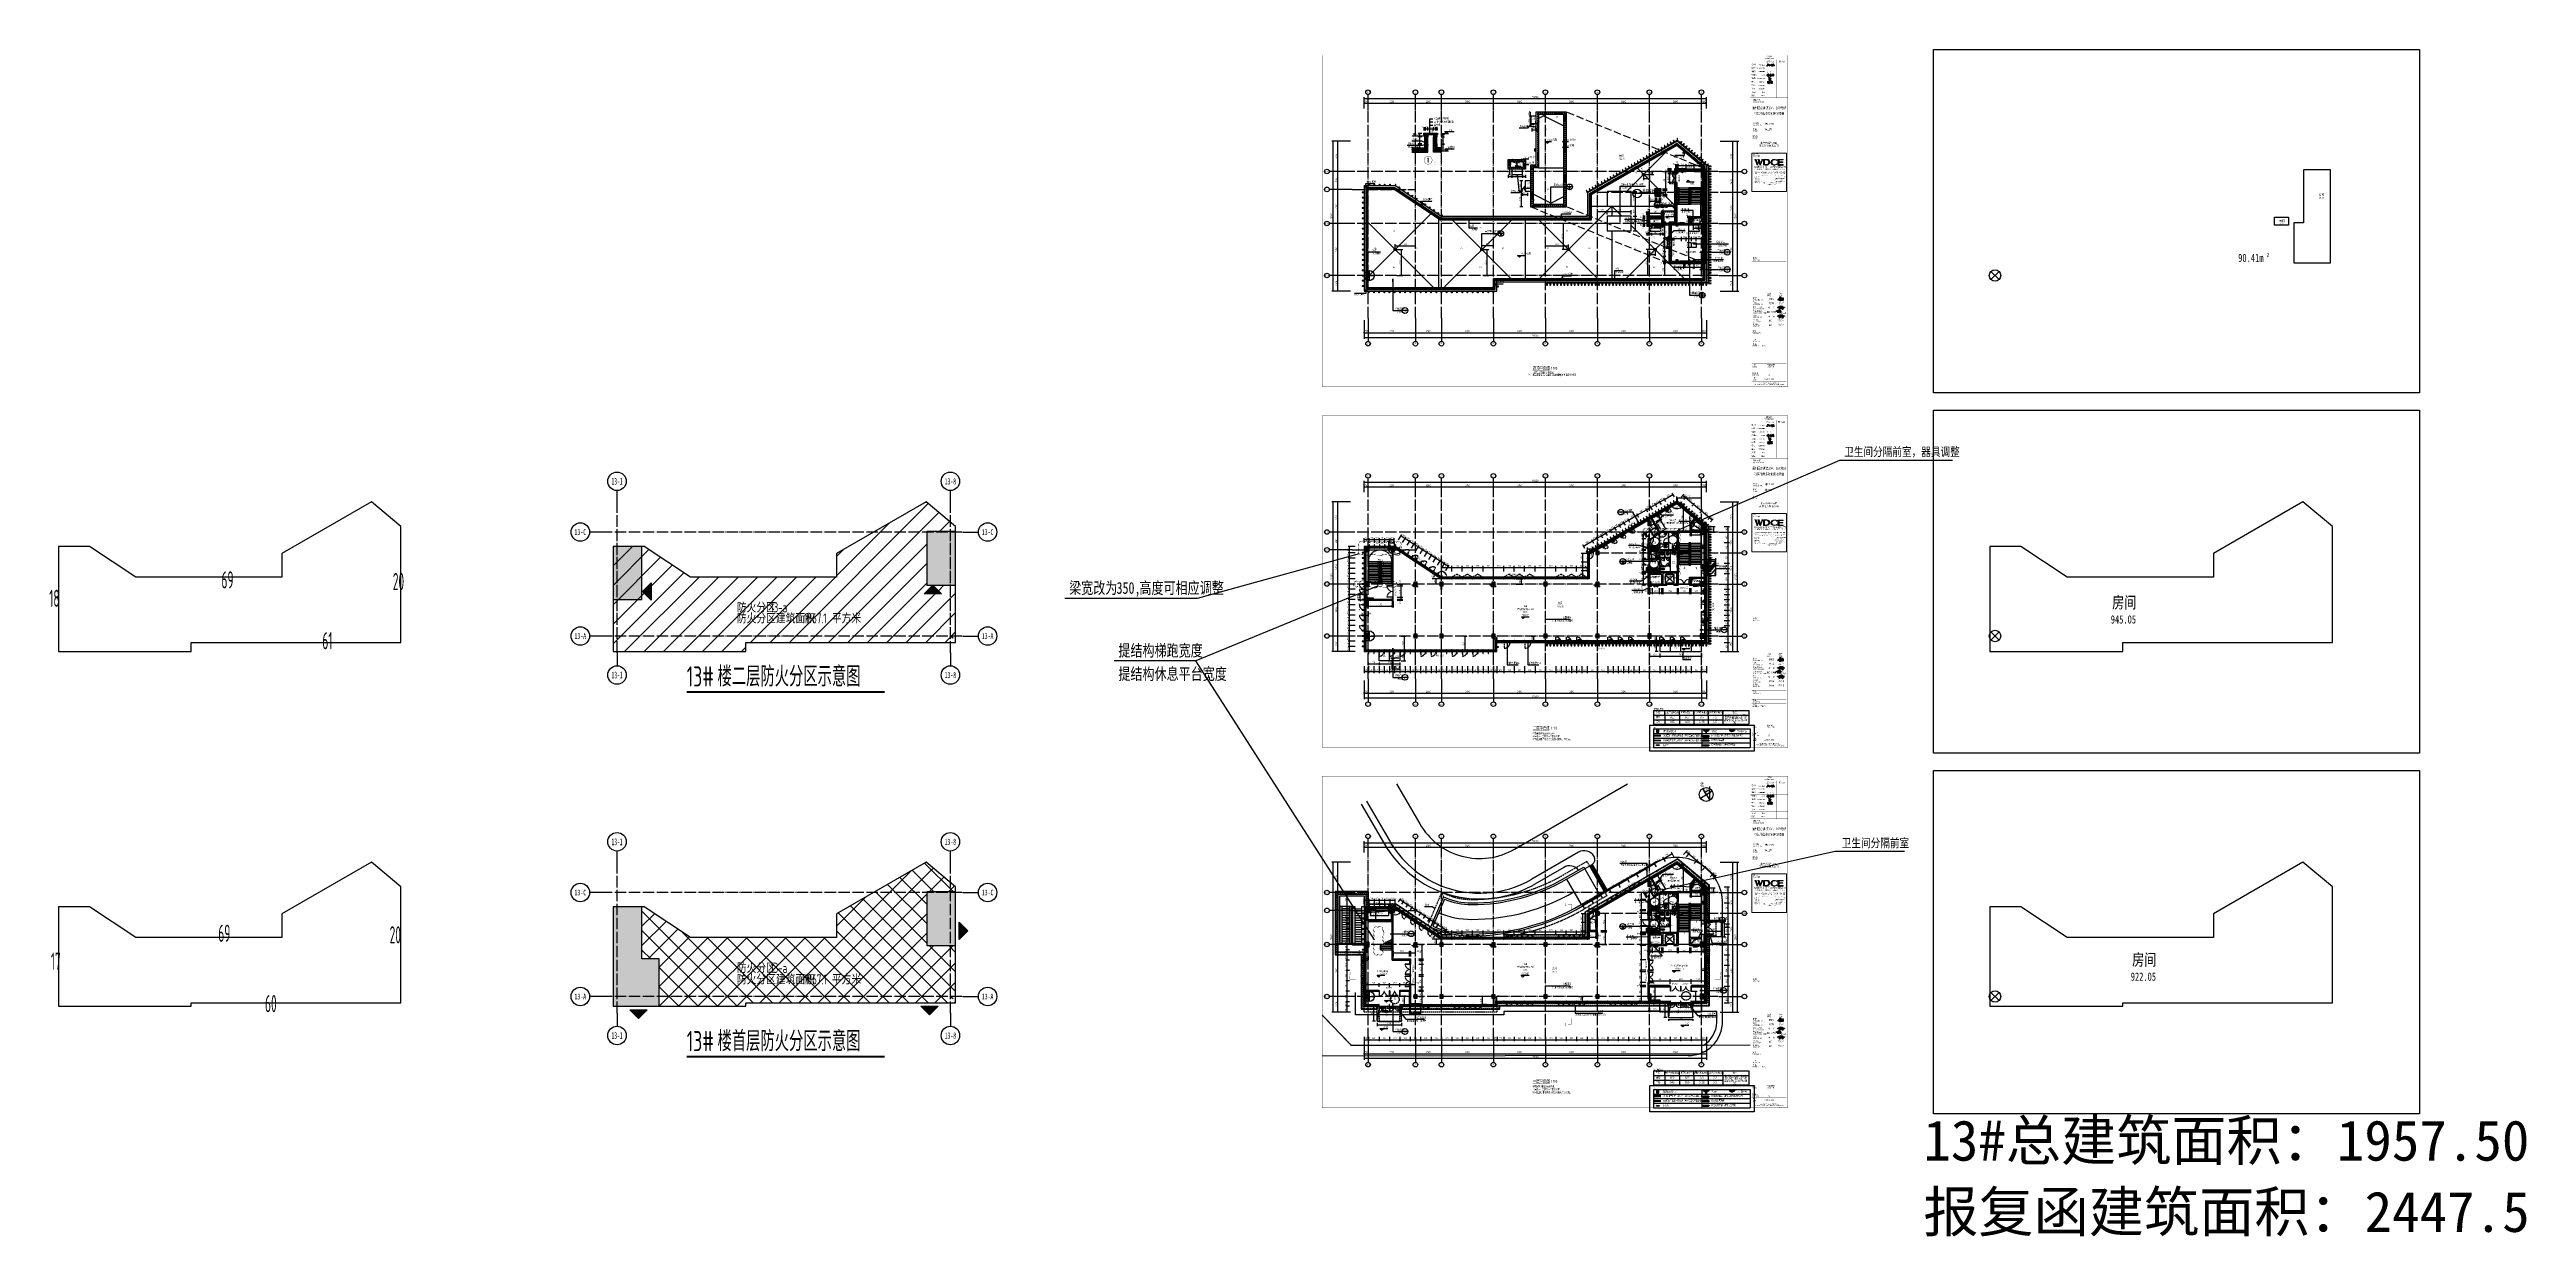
# Model space of a CAD drawing. Extents: x -228436 to 200315, y -41539 to 163917.
import ezdxf
from ezdxf.enums import TextEntityAlignment as Align

# ---------------------------------------------------------------- set-up
doc = ezdxf.new("R2010")
doc.units = 0
doc.header["$LTSCALE"] = 1000
doc.header["$MEASUREMENT"] = 0
for name, pattern in [('13#楼幕墙$0$DASH', [0.35, 0.25, -0.1]), ('DASH', [0.35, 0.25, -0.1]), ('X-104 13#平面$0$109 3#平面$0$DASH', [0.35, 0.25, -0.1]), ('X-104 13#平面$0$109-34 轴网$0$L1$0$$AUDIT_BAD_LTYPE1', [0]), ('X-104 13#平面$0$ACAD_ISO04W100', [30, 24, -3, 0, -3]), ('X-104 13#平面$0$ACAD_ISO05W100', [34, 24, -3, 0.5, -3, 0.5, -3]), ('X-104 13#平面$0$DASH', [0.35, 0.25, -0.1]), ('X-104 13#平面$0$DOTE', [2.42, 2, -0.2, 0.02, -0.2]), ('X-平面图例$0$109-34 轴网$0$L1$0$$AUDIT_BAD_LTYPE1', [0]), ('X-平面图例$0$DASH', [0.35, 0.25, -0.1])]:
    doc.linetypes.add(name, pattern=pattern)
for name, color, linetype in [('00-图签签名_10', 10, 'Continuous'), ('01-标注_尺寸', 124, 'Continuous'), ('01-标注_标高', 200, 'Continuous'), ('01-标注_符号', 200, 'Continuous'), ('02-TEXT_房间', 7, 'Continuous'), ('02-TEXT_标注', 130, 'Continuous'), ('03-表格_紫', 197, 'Continuous'), ('05-填充_天正', 26, 'Continuous'), ('13#楼幕墙$0$A-C_幕墙龙骨', 133, 'Continuous'), ('13#楼幕墙$0$A-C_玻璃幕墙', 140, 'Continuous'), ('13#楼幕墙$0$A-C_窗', 140, 'Continuous'), ('13#楼幕墙$0$A-C_门', 150, 'Continuous'), ('13#楼幕墙$0$A-TECH_结构', 21, 'Continuous'), ('13#楼幕墙$0$A-金属背板', 30, 'Continuous'), ('13#楼幕墙$0$D-铝板', 181, 'Continuous'), ('13#楼幕墙$0$DOOR_FIRE', 220, 'Continuous'), ('6007--X-2#3#$0$STAIR', 5, 'Continuous'), ('A-0-图名图例', 2, 'Continuous'), ('A-C_窗', 140, 'Continuous'), ('A-O_屋面', 201, 'Continuous'), ('A-O_防水层', 222, 'Continuous'), ('A-SUR_保温', 222, 'Continuous'), ('A-SUR_看线', 231, 'Continuous'), ('A_STR-砌块墙', 121, 'Continuous'), ('A_STR-砼墙', 51, 'Continuous'), ('AXIS_TEXT', 7, 'Continuous'), ('PUB_HATCH', 8, 'Continuous'), ('PUB_WALL', 9, 'Continuous'), ('X-104 13#平面$0$00-基础条件', 4, 'Continuous'), ('X-104 13#平面$0$01-标注_尺寸', 124, 'Continuous'), ('X-104 13#平面$0$01-标注_标高', 200, 'Continuous'), ('X-104 13#平面$0$01-标注_符号', 200, 'Continuous'), ('X-104 13#平面$0$01-标注_轴线坐标', 132, 'Continuous'), ('X-104 13#平面$0$02-TEXT_房间', 7, 'Continuous'), ('X-104 13#平面$0$02-TEXT_标注', 130, 'Continuous'), ('X-104 13#平面$0$02-TEXT_轴号', 7, 'Continuous'), ('X-104 13#平面$0$02-TEXT_门窗', 151, 'Continuous'), ('X-104 13#平面$0$05-填充_天正', 26, 'Continuous'), ('X-104 13#平面$0$A-C_玻璃幕墙', 140, 'Continuous'), ('X-104 13#平面$0$A-C_窗', 140, 'Continuous'), ('X-104 13#平面$0$A-C_门', 150, 'Continuous'), ('X-104 13#平面$0$A-E_栏杆', 232, 'Continuous'), ('X-104 13#平面$0$A-E_楼梯', 171, 'Continuous'), ('X-104 13#平面$0$A-E_电梯', 171, 'Continuous'), ('X-104 13#平面$0$A-I_卫-洁具', 241, 'Continuous'), ('X-104 13#平面$0$A-I_卫-隔断', 214, 'Continuous'), ('X-104 13#平面$0$A-O_分水线', 127, 'Continuous'), ('X-104 13#平面$0$A-O_屋面', 201, 'Continuous'), ('X-104 13#平面$0$A-O_散水', 134, 'Continuous'), ('X-104 13#平面$0$A-SUR_保温', 222, 'Continuous'), ('X-104 13#平面$0$A-TECH_暖通', 6, 'Continuous'), ('X-104 13#平面$0$A-TECH_水', 3, 'Continuous'), ('X-104 13#平面$0$A-TECH_电气', 240, 'Continuous'), ('X-104 13#平面$0$A-TECH_结构', 21, 'Continuous'), ('X-104 13#平面$0$A_AXIS-轴线', 36, 'X-104 13#平面$0$DOTE'), ('X-104 13#平面$0$A_STR-砌块墙', 121, 'Continuous'), ('X-104 13#平面$0$A_STR-砼柱', 51, 'Continuous'), ('X-104 13#平面$0$DIM_SYMB', 3, 'Continuous'), ('X-104 13#平面$0$DOOR_FIRE', 220, 'Continuous'), ('X-104 13#平面$0$DOOR_FIRE_TEXT', 7, 'Continuous'), ('X-104 13#平面$0$DUCT-加压送风管端线', 2, 'Continuous'), ('X-104 13#平面$0$EH_玻璃', 156, 'Continuous'), ('X-104 13#平面$0$EH_石材', 116, 'Continuous'), ('X-104 13#平面$0$M-场地 车库入口', 41, 'Continuous'), ('X-104 13#平面$0$M-用地 红线', 20, 'X-104 13#平面$0$ACAD_ISO04W100'), ('X-104 13#平面$0$M-绿化 首层轮廓', 197, 'Continuous'), ('X-104 13#平面$0$M-道路 边线', 151, 'Continuous'), ('X-104 13#平面$0$PUB_TEXT', 7, 'Continuous'), ('X-104 13#平面$0$s-colu', 40, 'Continuous'), ('X-104 13#平面$0$VPIPE-中水', 122, 'X-104 13#平面$0$TG_Z'), ('X-104 13#平面$0$VPIPE-喷淋', 6, 'X-104 13#平面$0$TG_ZP'), ('X-104 13#平面$0$VPIPE-废水', 31, 'X-104 13#平面$0$TG_F'), ('X-104 13#平面$0$VPIPE-污水', 2, 'X-104 13#平面$0$TG_W'), ('X-104 13#平面$0$VPIPE-给水', 3, 'X-104 13#平面$0$TG_J'), ('X-104 13#平面$0$VPIPE-通气', 3, 'Continuous'), ('X-104 13#平面$0$X-104 13#平面$0$A-TECH_结构', 21, 'Continuous'), ('X-104 13#平面$0$图例', 7, 'Continuous'), ('X-104 13#平面$0$建-标注-文本', 254, 'Continuous'), ('X-平面图例$0$03-表格_197', 197, 'Continuous'), ('X-平面图例$0$04-电动窗', 1, 'Continuous'), ('X-平面图例$0$A-0-图名图例', 2, 'Continuous'), ('X-平面图例$0$A-C_玻璃幕墙', 140, 'Continuous'), ('X-平面图例$0$A-金属背板', 40, 'Continuous'), ('X-平面图例$0$COLUMN', 4, 'Continuous'), ('X-平面图例$0$EQUIP_消火栓', 7, 'Continuous'), ('X-平面图例$0$WAL1', 30, 'Continuous'), ('建-标注-文本', 254, 'Continuous'), ('构造物', 145, 'Continuous')]:
    doc.layers.add(name, color=color, linetype=linetype)
for name, color, linetype, plot in [('04-不打印_辅助线', 165, 'Continuous', False), ('04-不打印_面积', 5, 'Continuous', False), ('13#楼幕墙$0$04-不打印_辅助线', 165, 'Continuous', False), ('X-104 13#平面$0$04-不打印_面积', 5, 'Continuous', False), ('X-104 13#平面$0$DIM_MODI', 6, 'Continuous', False)]:
    doc.layers.add(name, color=color, linetype=linetype, plot=plot)
doc.layers.add('X-104 13#平面$0$000套内', color=226, linetype='Continuous', lineweight=30, plot=False)
doc.styles.add('6007--X-2#3#$0$_TCH_LABEL', font='COMPLEX', dxfattribs={"bigfont": 'GBCBIG'})
doc.styles.add('_TCH_DIM', font='ros1.shx', dxfattribs={"width": 0.8, "bigfont": 'jd.shx'})
doc.styles.add('_TCH_DIM_T3', font='ros1.shx', dxfattribs={"width": 0.705882, "bigfont": 'jd.shx'})
doc.styles.add('_TCH_LABEL', font='COMPLEX.shx', dxfattribs={"width": 0.8, "bigfont": 'GBCBIG.shx'})
doc.styles.add('_TCH_SPACE', font='STXIHEI_0.TTF', dxfattribs={"width": 0.75, "height": 5})
doc.styles.add('Arial', font='STXIHEI_0.TTF', dxfattribs={"width": 0.75, "height": 1750})
doc.styles.add('COMPLEX', font='COMPLEX')
doc.styles.add('HT_HWXH', font='STXIHEI_0.TTF', dxfattribs={"width": 0.8})
doc.styles.get("Standard").update_dxf_attribs({"font": 'ros.shx', "width": 0.8, "bigfont": 'jd.shx'})
doc.styles.add('X-104 13#平面$0$_TCH_AXIS', font='STXIHEI_0.TTF', dxfattribs={"width": 0.75})
doc.styles.add('X-104 13#平面$0$_TCH_DIM', font='ros1.shx', dxfattribs={"width": 0.8, "bigfont": 'jd.shx'})
doc.styles.add('X-104 13#平面$0$_TCH_DIM_T3', font='ros1.shx', dxfattribs={"width": 0.8, "bigfont": 'jd.shx'})
doc.styles.add('X-104 13#平面$0$_TCH_LABEL', font='STXIHEI_0.TTF', dxfattribs={"width": 0.75})
doc.styles.add('X-104 13#平面$0$_TCH_SPACE', font='STXIHEI_0.TTF', dxfattribs={"width": 0.75, "height": 5})
doc.styles.add('X-104 13#平面$0$_TCH_WINDOW', font='STXIHEI_0.TTF', dxfattribs={"width": 0.75, "height": 3.5})
doc.styles.add('X-104 13#平面$0$Standard', font='ros1.shx', dxfattribs={"width": 0.75, "bigfont": 'jd.shx'})
doc.styles.add('X-104 13#平面$0$TG_LINETYPE', font='SIMPLEX', dxfattribs={"width": 0.8, "height": 3, "bigfont": 'HZTXT'})
doc.styles.add('X-平面图例$0$HT_HWXH', font='STXIHEI_0.TTF', dxfattribs={"width": 0.8})
doc.styles.add('X-平面图例$0$Standard', font='gbenor.shx', dxfattribs={"bigfont": 'gbcbig.shx'})
doc.styles.add('华文细黑', font='STXIHEI_0.TTF', dxfattribs={"width": 0.8, "height": 10})
doc.styles.add('图签信息$0$hwxh', font='STXIHEI_0.TTF')
doc.styles.add('图签信息$0$华文细黑', font='STXIHEI_0.TTF', dxfattribs={"height": 10})
doc.linetypes.add('X-104 13#平面$0$TG_F', pattern='A,2,-0.3,["F",X-104 13#平面$0$TG_LINETYPE,S=0.1,R=0,X=-0.23,Y=-0.15],0', length=2.3)
doc.linetypes.add('X-104 13#平面$0$TG_J', pattern='A,2,-0.3,["J",X-104 13#平面$0$TG_LINETYPE,S=0.1,R=0,X=-0.23,Y=-0.15],0', length=2.3)
doc.linetypes.add('X-104 13#平面$0$TG_W', pattern='A,2,-0.3,["W",X-104 13#平面$0$TG_LINETYPE,S=0.1,R=0,X=-0.28,Y=-0.15],0', length=2.3)
doc.linetypes.add('X-104 13#平面$0$TG_Z', pattern='A,2,-0.3,["Z",X-104 13#平面$0$TG_LINETYPE,S=0.1,R=0,X=-0.23,Y=-0.15],0', length=2.3)
doc.linetypes.add('X-104 13#平面$0$TG_ZP', pattern='A,5,-0.6,["ZP",X-104 13#平面$0$TG_LINETYPE,S=0.1,R=0,X=-0.52,Y=-0.15],0', length=5.6)
doc.dimstyles.new('_TCH_ARCH&&100', dxfattribs={"dimtxt": 297.5, "dimasz": 100, "dimexe": 250, "dimexo": 300, "dimgap": 126.25, "dimtad": 1, "dimdec": 0, "dimzin": 0, "dimdsep": 46, "dimtxsty": '_TCH_DIM_T3', "dimblk": 'ARCHTICK', "dimcen": 0.09, "dimclrt": 7, "dimazin": 2, "dimtfac": 1, "dimtdec": 0, "dimtix": 1, "dimtmove": 2, "dimatfit": 3, "dimfxl": 0, "dimtolj": 1, "dimtzin": 0, "dimarcsym": 0})
doc.dimstyles.new('_TCH_ARCH&&150', dxfattribs={"dimtxt": 446.25, "dimasz": 150, "dimexe": 375, "dimexo": 450, "dimgap": 150, "dimtad": 1, "dimdec": 0, "dimzin": 0, "dimdsep": 46, "dimtxsty": '_TCH_DIM_T3', "dimblk": 'ARCHTICK', "dimcen": 0.09, "dimclrt": 7, "dimazin": 2, "dimtfac": 1, "dimtdec": 0, "dimtix": 1, "dimtmove": 2, "dimatfit": 3, "dimfxl": 0, "dimtolj": 1, "dimtzin": 0, "dimarcsym": 0})
doc.dimstyles.new('_TCH_ARCH&&50', dxfattribs={"dimtxt": 148.75, "dimasz": 50, "dimexe": 125, "dimexo": 150, "dimgap": 50, "dimtad": 1, "dimdec": 0, "dimzin": 0, "dimdsep": 46, "dimtxsty": '_TCH_DIM_T3', "dimblk": 'ARCHTICK', "dimcen": 0.09, "dimclrt": 7, "dimazin": 2, "dimtfac": 1, "dimtdec": 0, "dimtix": 1, "dimtmove": 2, "dimatfit": 3, "dimfxl": 0, "dimtolj": 1, "dimtzin": 0, "dimarcsym": 0})
doc.dimstyles.new('_TCH_ARROW&&100', dxfattribs={"dimtxt": 297.5, "dimasz": 200, "dimexe": 250, "dimexo": 300, "dimgap": 100, "dimtad": 1, "dimdec": 0, "dimzin": 0, "dimdsep": 46, "dimtxsty": '_TCH_DIM_T3', "dimcen": 0.09, "dimclrt": 7, "dimazin": 2, "dimtfac": 1, "dimtdec": 0, "dimtix": 1, "dimtmove": 2, "dimatfit": 3, "dimfxl": 0, "dimtolj": 1, "dimtzin": 0, "dimarcsym": 0})
doc.dimstyles.new('X-104 13#平面$0$_TCH_ARCH&&100', dxfattribs={"dimtxt": 350, "dimasz": 100, "dimexe": 250, "dimexo": 300, "dimgap": 100, "dimtad": 1, "dimdec": 0, "dimzin": 0, "dimdsep": 46, "dimtxsty": 'X-104 13#平面$0$_TCH_DIM_T3', "dimblk": 'X-104 13#平面$0$_ArchTick', "dimcen": 0.09, "dimclrt": 7, "dimazin": 2, "dimtfac": 1, "dimtdec": 0, "dimtix": 1, "dimtmove": 2, "dimatfit": 3, "dimfxl": 0, "dimtolj": 1, "dimtzin": 0, "dimarcsym": 0})
doc.dimstyles.new('X-104 13#平面$0$_TCH_ARCH&&20', dxfattribs={"dimtxt": 70, "dimasz": 20, "dimexe": 50, "dimexo": 60, "dimgap": 20, "dimtad": 1, "dimdec": 0, "dimzin": 0, "dimdsep": 46, "dimtxsty": 'X-104 13#平面$0$_TCH_DIM_T3', "dimblk": 'X-104 13#平面$0$_ArchTick', "dimcen": 0.09, "dimclrt": 7, "dimazin": 2, "dimtfac": 1, "dimtdec": 0, "dimtix": 1, "dimtmove": 2, "dimatfit": 3, "dimfxl": 0, "dimtolj": 1, "dimtzin": 0, "dimarcsym": 0})
doc.dimstyles.new('X-104 13#平面$0$_TCH_ARROW&&100', dxfattribs={"dimtxt": 350, "dimasz": 200, "dimexe": 250, "dimexo": 300, "dimgap": 100, "dimtad": 1, "dimdec": 0, "dimzin": 0, "dimdsep": 46, "dimtxsty": 'X-104 13#平面$0$_TCH_DIM_T3', "dimcen": 0.09, "dimclrt": 7, "dimazin": 2, "dimtfac": 1, "dimtdec": 0, "dimtix": 1, "dimtmove": 2, "dimatfit": 3, "dimfxl": 0, "dimtolj": 1, "dimtzin": 0, "dimarcsym": 0})
pattern_1 = [(45, (0, 0), (-88.3883, 88.3883), []), (50, (0, 0), (358.63, -31.376), [37.5, -412.5]), (355, (0, 0), (-69.376, 376.096), [30, -330]), (100.451, (29.9, -2.6), (289.255, 344.72), [31.87, -350.57]), (46.184, (0, 100), (533.62, -82.76), [56.25, -618.75]), (96.636, (44.47, 93.1), (467.33, 487.06), [47.805, -525.86]), (351.184, (0, 100), (467.33, 487.06), [45, -495]), (21, (50, 75), (298.454, -201.31), [37.5, -412.5]), (326, (50, 75), (121.658, 362.575), [30, -330]), (71.451, (74.87, 58.22), (420.11, 161.265), [31.87, -350.57]), (37.5, (0, 0), (6.08, 166.447), [0, -326, 0, -335, 0, -331.25]), (7.5, (0, 0), (131.535, 197.206), [0, -191, 0, -318.5, 0, -126.25]), (327.5, (-111.5, 0), (266.911, -11.2774), [0, -125, 0, -390, 0, -517.5]), (317.5, (-161.5, 0), (291.593, 50.052), [0, -162.5, 0, -259, 0, -367.5])]
pattern_2 = [(45, (-849.99, -261.96), (-112.253, 112.253), [])]
pattern_3 = [(45, (-843.80595, -349.1901), (-0.088388348, 0.088388348), [])]
pattern_4 = [(45, (41410, 5700), (-70160, 70160), [])]

# ---------------------------------------------------------------- blocks, each defined once
blk = doc.blocks.new('图签信息$0$WDCE Copyright200X')
at = {"const_width": 0.016}
blk.add_lwpolyline([(-10.6, 1.3, 1), (-11.4, 1.3, 1)], format="xyb", close=True, dxfattribs=at)
at = {"style": '图签信息$0$华文细黑'}
for s, p in [('WDCE ', (-11.5, 0.5)), ('     Copyright ', (-3.5, 0.5))]:
    blk.add_text(s, height=1, dxfattribs=at).set_placement(p, align=Align.BOTTOM_RIGHT)
blk.add_text('c', height=0.6, dxfattribs=at).set_placement((-11, 1.3), align=Align.MIDDLE_CENTER)
blk.add_attdef('200X', text='', height=1, dxfattribs=at).set_placement((-0.5, 0.5), align=Align.BOTTOM_RIGHT)
blk = doc.blocks.new('图签信息$0$logo2')
h = blk.add_hatch(color=7)
h.paths.add_polyline_path([(19, -7.4), (15.8, -7.4), (15.8, -4), (19, -4), (19, -4.2), (16.5, -4.2), (16.5, -5.4), (18.8, -5.4), (18.8, -5.7), (16.5, -5.7), (16.5, -7.1), (19, -7.1)])
edge = h.paths.add_edge_path()
edge.add_spline(control_points=[(15.3, -4.2), (15.3, -4.2), (15.1, -4.6), (15.1, -4.6), (15.1, -4.6), (14.6, -4.1), (13.7, -4.1), (13, -4.1), (12.1, -4.5), (12.1, -5.6), (12.1, -6.5), (12.8, -7.2), (13.7, -7.2), (14.7, -7.2), (15.2, -6.7), (15.2, -6.7), (15.2, -6.7), (15.2, -7.1), (15.2, -7.1), (13.6, -7.7), (11.4, -7.3), (11.4, -5.6), (11.4, -3.7), (14.2, -3.7), (15.3, -4.2)], knot_values=[0, 0, 0, 0, 1, 1, 1, 2, 2, 2, 3, 3, 3, 4, 4, 4, 5, 5, 5, 6, 6, 6, 7, 7, 7, 8, 8, 8, 8], degree=3, periodic=0)
edge = h.paths.add_edge_path(flags=16)
edge.add_spline(control_points=[(10.2, -5.6), (10.2, -5.2), (10.1, -4.8), (9.9, -4.6), (9.6, -4.3), (9.2, -4.1), (8.7, -4.1), (8.7, -4.1), (7.6, -4.1), (7.6, -4.1), (7.6, -4.1), (7.6, -7.1), (7.6, -7.1), (7.6, -7.1), (8.7, -7.1), (8.7, -7.1), (9.1, -7.1), (9.5, -6.9), (9.8, -6.6), (10.1, -6.3), (10.2, -6), (10.2, -5.6)], knot_values=[0, 0, 0, 0, 1, 1, 1, 2, 2, 2, 3, 3, 3, 4, 4, 4, 5, 5, 5, 6, 6, 6, 7, 7, 7, 7], degree=3, periodic=0)
edge = h.paths.add_edge_path()
edge.add_spline(control_points=[(10.9, -5.5), (10.9, -6), (10.7, -6.4), (10.3, -6.7), (9.9, -7.1), (9.4, -7.3), (8.8, -7.3), (8.8, -7.3), (7, -7.3), (7, -7.3), (7, -7.3), (7, -3.9), (7, -3.9), (7, -3.9), (9.1, -3.9), (9.1, -3.9), (9.6, -3.9), (10, -4.1), (10.4, -4.3), (10.7, -4.6), (10.9, -5), (10.9, -5.5)], knot_values=[0, 0, 0, 0, 1, 1, 1, 2, 2, 2, 3, 3, 3, 4, 4, 4, 5, 5, 5, 6, 6, 6, 7, 7, 7, 7], degree=3, periodic=0)
at = {"lineweight": 0}
blk.add_lwpolyline([(19, -7.4), (15.8, -7.4), (15.8, -4), (19, -4), (19, -4.2), (16.5, -4.2), (16.5, -5.4), (18.8, -5.4), (18.8, -5.7), (16.5, -5.7), (16.5, -7.1), (19, -7.1), (19, -7.4)], dxfattribs=at)
for points, knots in [([(10.9, -5.5), (10.9, -6), (10.7, -6.4), (10.3, -6.7), (9.9, -7.1), (9.4, -7.3), (8.8, -7.3), (8.8, -7.3), (7, -7.3), (7, -7.3), (7, -7.3), (7, -3.9), (7, -3.9), (7, -3.9), (9.1, -3.9), (9.1, -3.9), (9.6, -3.9), (10, -4.1), (10.4, -4.3), (10.7, -4.6), (10.9, -5), (10.9, -5.5)], [0, 0, 0, 0, 1, 1, 1, 2, 2, 2, 3, 3, 3, 4, 4, 4, 5, 5, 5, 6, 6, 6, 7, 7, 7, 7]), ([(10.2, -5.6), (10.2, -5.2), (10.1, -4.8), (9.9, -4.6), (9.6, -4.3), (9.2, -4.1), (8.7, -4.1), (8.7, -4.1), (7.6, -4.1), (7.6, -4.1), (7.6, -4.1), (7.6, -7.1), (7.6, -7.1), (7.6, -7.1), (8.7, -7.1), (8.7, -7.1), (9.1, -7.1), (9.5, -6.9), (9.8, -6.6), (10.1, -6.3), (10.2, -6), (10.2, -5.6)], [0, 0, 0, 0, 1, 1, 1, 2, 2, 2, 3, 3, 3, 4, 4, 4, 5, 5, 5, 6, 6, 6, 7, 7, 7, 7]), ([(15.3, -4.2), (15.3, -4.2), (15.1, -4.6), (15.1, -4.6), (15.1, -4.6), (14.6, -4.1), (13.7, -4.1), (13, -4.1), (12.1, -4.5), (12.1, -5.6), (12.1, -6.5), (12.8, -7.2), (13.7, -7.2), (14.7, -7.2), (15.2, -6.7), (15.2, -6.7), (15.2, -6.7), (15.2, -7.1), (15.2, -7.1), (13.6, -7.7), (11.4, -7.3), (11.4, -5.6), (11.4, -3.7), (14.2, -3.7), (15.3, -4.2)], [0, 0, 0, 0, 1, 1, 1, 2, 2, 2, 3, 3, 3, 4, 4, 4, 5, 5, 5, 6, 6, 6, 7, 7, 7, 8, 8, 8, 8])]:
    blk.add_open_spline(points, degree=3, knots=knots, dxfattribs=at)
blk = doc.blocks.new('图签信息$0$logo1')
h = blk.add_hatch(color=8)
edge = h.paths.add_edge_path()
edge.add_spline(control_points=[(3.9, -5.2), (3.6, -5.9), (3.4, -6.6), (3.4, -6.6), (3.4, -6.6), (2.5, -3.9), (2.5, -3.9), (2.5, -3.9), (1.8, -3.9), (1.7, -3.9), (2, -4.4), (3, -7.3), (3, -7.3), (3, -7.3), (3.4, -7.3), (3.4, -7.3), (3.4, -7.3), (4, -5.7), (4, -5.7), (4, -5.7), (3.9, -5.2), (3.9, -5.2)], knot_values=[0, 0, 0, 0, 1, 1, 1, 2, 2, 2, 3, 3, 3, 4, 4, 4, 5, 5, 5, 6, 6, 6, 7, 7, 7, 7], degree=3, periodic=0)
h = blk.add_hatch(color=7)
edge = h.paths.add_edge_path()
edge.add_spline(control_points=[(6, -3.9), (6.1, -4.1), (5.2, -6.6), (5.2, -6.6), (5.2, -6.6), (4.3, -3.9), (4.3, -3.9), (4.3, -3.9), (3.6, -3.9), (3.5, -3.9), (3.8, -4.4), (4.8, -7.3), (4.8, -7.3), (4.8, -7.3), (5.2, -7.3), (5.2, -7.3), (5.2, -7.3), (6.3, -4.3), (6.3, -4.3), (6.3, -4.3), (6.5, -3.9), (6.5, -3.9), (6.5, -3.9), (6.2, -3.9), (6, -3.9)], knot_values=[0, 0, 0, 0, 1, 1, 1, 2, 2, 2, 3, 3, 3, 4, 4, 4, 5, 5, 5, 6, 6, 6, 7, 7, 7, 8, 8, 8, 8], degree=3, periodic=0)
at = {"color": 8, "lineweight": 0}
blk.add_open_spline([(3.9, -5.2), (3.6, -5.9), (3.4, -6.6), (3.4, -6.6), (3.4, -6.6), (2.5, -3.9), (2.5, -3.9), (2.5, -3.9), (1.8, -3.9), (1.7, -3.9), (2, -4.4), (3, -7.3), (3, -7.3), (3, -7.3), (3.4, -7.3), (3.4, -7.3), (3.4, -7.3), (4, -5.7), (4, -5.7), (4, -5.7), (3.9, -5.2), (3.9, -5.2)], degree=3, knots=[0, 0, 0, 0, 1, 1, 1, 2, 2, 2, 3, 3, 3, 4, 4, 4, 5, 5, 5, 6, 6, 6, 7, 7, 7, 7], dxfattribs=at)
at = {"lineweight": 0}
blk.add_open_spline([(6, -3.9), (6.1, -4.1), (5.2, -6.6), (5.2, -6.6), (5.2, -6.6), (4.3, -3.9), (4.3, -3.9), (4.3, -3.9), (3.6, -3.9), (3.5, -3.9), (3.8, -4.4), (4.8, -7.3), (4.8, -7.3), (4.8, -7.3), (5.2, -7.3), (5.2, -7.3), (5.2, -7.3), (6.3, -4.3), (6.3, -4.3), (6.3, -4.3), (6.5, -3.9), (6.5, -3.9), (6.5, -3.9), (6.2, -3.9), (6, -3.9)], degree=3, knots=[0, 0, 0, 0, 1, 1, 1, 2, 2, 2, 3, 3, 3, 4, 4, 4, 5, 5, 5, 6, 6, 6, 7, 7, 7, 8, 8, 8, 8], dxfattribs=at)
blk.add_blockref('图签信息$0$logo2', (0, 0))
blk = doc.blocks.new('图签信息$0$时间-logo')
at = {"layer": 'Defpoints', "lineweight": 0}
blk.add_lwpolyline([(0, -23.5), (-21.2, -23.5), (-21.2, 0), (0, 0), (0, -23.5)], dxfattribs=at)
blk.add_blockref('图签信息$0$logo1', (-21, 0))
at = {"style": '图签信息$0$hwxh'}
for s, height, p in [('华通设计顾问工程有限公司 ', 1.15, (-19.7, -9.1)), ('WALTON DESIGN & CONSULTING ENGINEERING CO., LTD.', 0.5, (-19.5, -10.1)), ('地址:北京市西城区西直门南小街135号西派国际3号楼 100035', 0.5, (-19.5, -11.9)), ('Address: Building No.3 C-Park, No.135 Xizhimen South Street, ', 0.47, (-19.5, -12.8)), ('电话 Tel：                        （8610）83957395 ', 0.5, (-19.6, -14.9)), ('Xicheng District, Beijing 100035, China ', 0.47, (-16.7, -13.7)), ('传真 Fax：                      （8610）83957590 ', 0.5, (-19.5, -15.8)), ('资质号 Licence No.：    建筑甲级 A111010265 ', 0.5, (-19.5, -18.5)), ('主页 Web：                      www.WDCE.com ', 0.5, (-19.5, -16.7)), ('邮件 E-mail：                    office@WDCE.com ', 0.5, (-19.5, -17.6)), ('   规划甲级 101195', 0.5, (-12.6, -19.4))]:
    blk.add_text(s, height=height, dxfattribs=at).set_placement(p)
blk = doc.blocks.new('图签信息')
at = {"const_width": 0.5}
for points in [[(-65, 574), (-65, 500.5), (0, 500.5), (0, 574)], [(-65, 0), (0, 0), (0, 500.5), (-65, 500.5)]]:
    blk.add_lwpolyline(points, close=True, dxfattribs=at)
at = {"const_width": 0.05}
for points in [[(-65, 566.5), (0, 566.5)], [(-65, 560.5), (0, 560.5)], [(-39.1, 566.5), (-39.1, 500.5)], [(-19.1, 566.5), (-19.1, 500.5)], [(-65, 554.5), (0, 554.5)], [(-65, 548.5), (0, 548.5)], [(-65, 542.5), (0, 542.5)], [(-65, 536.5), (0, 536.5)], [(-65, 530.5), (0, 530.5)], [(-65, 524.5), (0, 524.5)], [(-65, 518.5), (0, 518.5)], [(-65, 512.5), (0, 512.5)], [(-65, 512.5), (0, 512.5)], [(-65, 506.5), (0, 506.5)], [(-65, 500.5), (0, 500.5)], [(-62.5, 450.9), (-2.5, 450.9)], [(-62.5, 440.9), (-2.5, 440.9)], [(-2.5, 407.9), (-2.5, 436.1), (-62.5, 436.1), (-62.5, 407.9)], [(-62.5, 407.9), (-2.5, 407.9)], [(-62.5, 404.9), (-62.5, 227.8)], [(-62.5, 404.9), (-2.5, 404.9)], [(-62.5, 227.8), (-2.5, 227.8), (-2.5, 404.9)], [(-57.5, 338.4), (-7.5, 338.4)], [(-57.5, 288.8), (-7.5, 288.8)], [(-62.5, 227.8), (-2.5, 227.8)], [(-62.5, 217.7), (-2.5, 217.7)], [(-57.5, 234.9), (-7.5, 234.9)], [(-62.5, 103.3), (-2.5, 103.3), (-2.5, 163.3), (-62.5, 163.3), (-62.5, 103.3)], [(-62.5, 155.8), (-2.5, 155.8)], [(-62.5, 148.3), (-2.5, 148.3)], [(-62.5, 140.8), (-2.5, 140.8)], [(-62.5, 133.3), (-2.5, 133.3)], [(-37.5, 163.3), (-37.5, 103.3)], [(-20, 163.3), (-20, 103.3)], [(-62.5, 125.8), (-2.5, 125.8)], [(-62.5, 118.3), (-2.5, 118.3)], [(-62.5, 110.8), (-2.5, 110.8)], [(-62.5, 98.5), (-2.5, 98.5), (-2.5, 10), (-62.5, 10), (-62.5, 98.5)], [(-62.5, 83.5), (-2.5, 83.5)], [(-62.5, 76), (-2.5, 76)], [(-62.5, 40), (-2.5, 40)], [(-62.5, 26), (-2.5, 26)], [(-62.5, 18), (-2.5, 18)], [(-37.5, 40), (-37.5, 26)]]:
    blk.add_lwpolyline(points, dxfattribs=at)
at = {"ltscale": 0.001, "xscale": 2.834689937531525, "yscale": 2.834689937531525, "zscale": 2.834689937531525}
blk.add_blockref('图签信息$0$时间-logo', (-2.5, 404.9), dxfattribs=at)
blk.add_blockref('图签信息$0$WDCE Copyright200X', (-2.5, 0)).add_auto_attribs({'200X': '2007'})
at = {"style": '图签信息$0$华文细黑'}
for s, height, p in [('总图', 2.4, (-63, 559.5)), ('签字', 2.4, (-37.2, 564.6)), ('SIGN', 2, (-30.3, 563.9)), ('日期', 2.4, (-17.8, 564.6)), ('DATE', 2, (-11, 563.7)), ('建筑', 2.4, (-63, 553.5)), ('结构', 2.4, (-63, 547.5)), ('给排水', 2.4, (-63, 541.5)), ('景观', 2.4, (-63, 523.5)), ('暖通', 2.4, (-63, 535.5)), ('室内', 2.4, (-63, 517.5)), ('电气', 2.4, (-63, 529.5)), ('绿色', 2.4, (-63, 505.5)), ('方案', 2.4, (-63, 511.5)), ('项目名称', 2.4, (-60.5, 498)), ('PROJECT NAME', 2, (-60.5, 494.1)), ('委托方', 2, (-60.9, 434.9)), ('CLIENT', 2, (-60.9, 431.9)), ('设计号', 2.4, (-60.5, 457.5)), ('STAGE', 2, (-60.5, 444)), ('PROJECT NO.', 2, (-60.5, 454)), ('阶段', 2.4, (-60.5, 447.5)), ('设计方', 2, (-60.5, 403.8)), ('DESIGNER', 2, (-60.5, 400.8)), ('索引', 2.4, (-60.5, 224.1)), ('KEY PLAN', 2, (-60.5, 220.7)), ('审核', 2.4, (-61, 147.3)), ('审定', 2.4, (-60.7, 154.8)), ('设计主持人', 2.4, (-60.7, 139.8)), ('专业负责人', 2.4, (-60.7, 132.3)), ('APPROVED BY', 2, (-60.5, 151.4)), ('VERIFIED BY', 2, (-60.5, 143.9)), ('DESIGN CHIEF', 2, (-60.5, 136.2)), ('DISCIPLINE CHIEF', 2, (-60.5, 129)), ('姓名', 2.4, (-35.5, 162.5)), ('NAME', 2, (-35.5, 159)), ('签字', 2.4, (-15.8, 162.6)), ('SIGN', 2, (-15.5, 159.2)), ('SPECIALTY', 2, (-61.2, 94.4)), ('专业', 2.4, (-61.2, 97.9)), ('制图人', 2.4, (-60.6, 109.8)), ('校对', 2.4, (-60.5, 124.8)), ('CHECKED BY', 2, (-60.5, 121.4)), ('设计人', 2.4, (-60.5, 117.3)), ('DESIGN BY', 2, (-60.5, 113.8)), ('DRAWN BY', 2, (-60.5, 106.5)), ('SUB ITEM', 2, (-60.9, 79.5)), ('子项', 2.4, (-60.9, 82.9)), ('DRAWING TITLES', 2, (-60.9, 72)), ('图名', 2.4, (-60.9, 75.4)), ('比例', 2.4, (-61.6, 39.4)), ('SCALE', 2, (-61.2, 36)), ('版本号', 2.4, (-61, 25)), ('EDITION', 2, (-61.1, 21.6)), ('日期', 2.4, (-61, 16.7)), ('DATE', 2, (-60.5, 13.3)), ('SHEET NO.', 2, (-36.1, 36)), ('图纸编号', 2.4, (-36.1, 39.3))]:
    blk.add_text(s, height=height, dxfattribs=at).set_placement(p, align=Align.TOP_LEFT)
for s, p in [('SITE PLAN', (-40.1, 557.7)), ('ARCHITECTURE', (-40.1, 552.7)), ('VENTILATION', (-40.1, 534.7)), ('INTERIORS', (-40.1, 516.9)), ('STRUCTURE', (-40.1, 546.7)), ('LANDSCAPE', (-40.1, 522.9)), ('ELECTRIC', (-40.1, 528.9)), ('WATER', (-40.1, 540.7)), ('GREEN', (-40.1, 504.9)), ('PLAN', (-40.1, 510.9))]:
    blk.add_text(s, height=1.5, dxfattribs=at).set_placement(p, align=Align.TOP_RIGHT)
for s, height, p in [('COUNTERSIGN', 2, (-32.5, 569.6)), ('会签栏', 2.4, (-32.5, 573))]:
    blk.add_text(s, height=height, dxfattribs=at).set_placement(p, align=Align.TOP_CENTER)
at = {"color": 4, "style": '图签信息$0$华文细黑', "width": 0.75}
for s, p in [('通州区台湖镇104、109地块', (-32.5, 480.8)), ('F3其他类多功能用地项目', (-32.5, 470.9))]:
    blk.add_text(s, height=4.5, dxfattribs=at).set_placement(p, align=Align.CENTER)
at = {"style": '图签信息$0$华文细黑', "oblique": 20}
for s, p in [('尺寸以标注为准不得量取，所有尺寸需在现场校核准确', (-32.5, 4)), ('除特别注明外，所有尺寸是以毫米制', (-32.5, 6.5))]:
    blk.add_text(s, height=1.5, dxfattribs=at).set_placement(p, align=Align.MIDDLE_CENTER)
at = {"color": 4, "style": '图签信息$0$华文细黑'}
for s, p in [('2019.03', (-32.5, 11.8)), ('A', (-32.5, 19.4))]:
    blk.add_text(s, height=3, dxfattribs=at).set_placement(p, align=Align.CENTER)
at = {"color": 4, "ltscale": 0.001, "char_height": 3, "width": 58.489, "style": '图签信息$0$华文细黑'}
for s, insert, attachment_point in [('通17-03', (-40.1, 455.5), 4), ('施工图', (-40.1, 445.5), 4), ('北京光谷科技园\\P开发建设有限公司', (-32.9, 419.7), 5)]:
    blk.add_mtext(s, dxfattribs=dict(at, insert=insert, attachment_point=attachment_point))
blk = doc.blocks.new('图签-A1')
at = {"color": 2}
blk.add_blockref('图签信息', (0, 0), dxfattribs=at)
blk = doc.blocks.new('图框-A1')
for points, const_width in [([(0, 0), (841, 0), (841, 594), (0, 594)], 0.05), ([(766, 584), (25, 584), (25, 10), (766, 10)], 0.5)]:
    blk.add_lwpolyline(points, close=True, dxfattribs=dict(const_width=const_width))
at = {"const_width": 0.05}
for points in [[(420.5, 594), (420.5, 592)], [(0, 297), (2, 297)], [(841, 297), (839, 297)], [(420.5, 0), (420.5, 2)]]:
    blk.add_lwpolyline(points, dxfattribs=at)
blk = doc.blocks.new('X-104 13#平面$0$ewary')
at = {"layer": 'X-104 13#平面$0$01-标注_符号', "const_width": 200}
blk.add_lwpolyline([(0, 0), (-1012, 644)], dxfattribs=at)
at = {"layer": 'X-104 13#平面$0$01-标注_符号'}
for points in [[(-1012, 644), (1012, -644)], [(-644, -1012), (644, 1012)]]:
    blk.add_lwpolyline(points, dxfattribs=at)
blk.add_circle((0, 0), 1200, dxfattribs=at)
blk = doc.blocks.new('_AXISO')
blk.add_circle((0, 0), 0.5)
at = {"layer": 'AXIS_TEXT', "style": 'COMPLEX', "width": 1.041667}
blk.add_attdef('A', text='', height=0.56, dxfattribs=at).set_placement((-0.25, -0.28), (0.25, -0.28), align=Align.FIT)
blk = doc.blocks.new('X-104 13#平面$0$_ArchTick')
at = {"color": 0, "linetype": 'ByBlock', "const_width": 0.4}
blk.add_lwpolyline([(-0.5, -0.5), (0.5, 0.5)], dxfattribs=at)
blk = doc.blocks.new('*D735')
at = {"layer": 'Defpoints', "color": 0, "transparency": 16777216}
for p in [(-6225, 23235), (-2925, 23235), (-2925, -2700)]:
    blk.add_point(p, dxfattribs=at)
at = {"layer": 'X-104 13#平面$0$01-标注_轴线坐标', "color": 0, "lineweight": -2, "transparency": 16777216}
for p, q in [((-3225, 23235), (-6475, 23235)), ((-6225, -2700), (-6225, 23235)), ((-3225, -2700), (-6475, -2700))]:
    blk.add_line(p, q, dxfattribs=at)
at = {"layer": 'X-104 13#平面$0$01-标注_轴线坐标', "color": 0, "lineweight": -2, "transparency": 16777216, "xscale": 100, "yscale": 100, "zscale": 100}
for p, rotation in [((-6225, 23235), 90), ((-6225, -2700), 270)]:
    blk.add_blockref('X-104 13#平面$0$_ArchTick', p, dxfattribs=dict(at, rotation=rotation))
at = {"layer": 'X-104 13#平面$0$01-标注_轴线坐标', "color": 7, "transparency": 16777216, "insert": (-6500, 10268), "char_height": 350, "attachment_point": 5, "rotation": 90, "style": 'X-104 13#平面$0$_TCH_DIM_T3'}
blk.add_mtext('\\A1;25935', dxfattribs=at)
blk = doc.blocks.new('*D736')
at = {"layer": 'Defpoints', "color": 0, "transparency": 16777216}
for p in [(-5425, 0), (-2925, 0), (-2925, -2700)]:
    blk.add_point(p, dxfattribs=at)
at = {"layer": 'X-104 13#平面$0$01-标注_轴线坐标', "color": 0, "lineweight": -2, "transparency": 16777216}
for p, q in [((-3225, 0), (-5675, 0)), ((-3225, -2700), (-5675, -2700)), ((-5425, -2700), (-5425, 0))]:
    blk.add_line(p, q, dxfattribs=at)
at = {"layer": 'X-104 13#平面$0$01-标注_轴线坐标', "color": 0, "lineweight": -2, "transparency": 16777216, "xscale": 100, "yscale": 100, "zscale": 100}
for p, rotation in [((-5425, 0), 90), ((-5425, -2700), 270)]:
    blk.add_blockref('X-104 13#平面$0$_ArchTick', p, dxfattribs=dict(at, rotation=rotation))
at = {"layer": 'X-104 13#平面$0$01-标注_轴线坐标', "color": 7, "transparency": 16777216, "insert": (-5700, -1350), "char_height": 350, "attachment_point": 5, "rotation": 90, "style": 'X-104 13#平面$0$_TCH_DIM_T3'}
blk.add_mtext('\\A1;2700', dxfattribs=at)
blk = doc.blocks.new('*D737')
at = {"layer": 'Defpoints', "color": 0, "transparency": 16777216}
for p in [(-5425, 9000), (-2925, 9000), (-2925, 0)]:
    blk.add_point(p, dxfattribs=at)
at = {"layer": 'X-104 13#平面$0$01-标注_轴线坐标', "color": 0, "lineweight": -2, "transparency": 16777216}
for p, q in [((-3225, 9000), (-5675, 9000)), ((-5425, 0), (-5425, 9000)), ((-3225, 0), (-5675, 0))]:
    blk.add_line(p, q, dxfattribs=at)
at = {"layer": 'X-104 13#平面$0$01-标注_轴线坐标', "color": 0, "lineweight": -2, "transparency": 16777216, "xscale": 100, "yscale": 100, "zscale": 100}
for p, rotation in [((-5425, 9000), 90), ((-5425, 0), 270)]:
    blk.add_blockref('X-104 13#平面$0$_ArchTick', p, dxfattribs=dict(at, rotation=rotation))
at = {"layer": 'X-104 13#平面$0$01-标注_轴线坐标', "color": 7, "transparency": 16777216, "insert": (-5700, 4500), "char_height": 350, "attachment_point": 5, "rotation": 90, "style": 'X-104 13#平面$0$_TCH_DIM_T3'}
blk.add_mtext('\\A1;9000', dxfattribs=at)
blk = doc.blocks.new('*D738')
at = {"layer": 'Defpoints', "color": 0, "transparency": 16777216}
for p in [(-5425, 14900), (-2925, 14900), (-2925, 9000)]:
    blk.add_point(p, dxfattribs=at)
at = {"layer": 'X-104 13#平面$0$01-标注_轴线坐标', "color": 0, "lineweight": -2, "transparency": 16777216}
for p, q in [((-3225, 14900), (-5675, 14900)), ((-5425, 9000), (-5425, 14900)), ((-3225, 9000), (-5675, 9000))]:
    blk.add_line(p, q, dxfattribs=at)
at = {"layer": 'X-104 13#平面$0$01-标注_轴线坐标', "color": 0, "lineweight": -2, "transparency": 16777216, "xscale": 100, "yscale": 100, "zscale": 100}
for p, rotation in [((-5425, 14900), 90), ((-5425, 9000), 270)]:
    blk.add_blockref('X-104 13#平面$0$_ArchTick', p, dxfattribs=dict(at, rotation=rotation))
at = {"layer": 'X-104 13#平面$0$01-标注_轴线坐标', "color": 7, "transparency": 16777216, "insert": (-5700, 11950), "char_height": 350, "attachment_point": 5, "rotation": 90, "style": 'X-104 13#平面$0$_TCH_DIM_T3'}
blk.add_mtext('\\A1;5900', dxfattribs=at)
blk = doc.blocks.new('*D739')
at = {"layer": 'Defpoints', "color": 0, "transparency": 16777216}
for p in [(-5425, 18000), (-2925, 18000), (-2925, 14900)]:
    blk.add_point(p, dxfattribs=at)
at = {"layer": 'X-104 13#平面$0$01-标注_轴线坐标', "color": 0, "lineweight": -2, "transparency": 16777216}
for p, q in [((-3225, 18000), (-5675, 18000)), ((-5425, 14900), (-5425, 18000)), ((-3225, 14900), (-5675, 14900))]:
    blk.add_line(p, q, dxfattribs=at)
at = {"layer": 'X-104 13#平面$0$01-标注_轴线坐标', "color": 0, "lineweight": -2, "transparency": 16777216, "xscale": 100, "yscale": 100, "zscale": 100}
for p, rotation in [((-5425, 18000), 90), ((-5425, 14900), 270)]:
    blk.add_blockref('X-104 13#平面$0$_ArchTick', p, dxfattribs=dict(at, rotation=rotation))
at = {"layer": 'X-104 13#平面$0$01-标注_轴线坐标', "color": 7, "transparency": 16777216, "insert": (-5700, 16450), "char_height": 350, "attachment_point": 5, "rotation": 90, "style": 'X-104 13#平面$0$_TCH_DIM_T3'}
blk.add_mtext('\\A1;3100', dxfattribs=at)
blk = doc.blocks.new('*D740')
at = {"layer": 'Defpoints', "color": 0, "transparency": 16777216}
for p in [(-5425, 23235), (-2925, 23235), (-2925, 18000)]:
    blk.add_point(p, dxfattribs=at)
at = {"layer": 'X-104 13#平面$0$01-标注_轴线坐标', "color": 0, "lineweight": -2, "transparency": 16777216}
for p, q in [((-3225, 23235), (-5675, 23235)), ((-5425, 18000), (-5425, 23235)), ((-3225, 18000), (-5675, 18000))]:
    blk.add_line(p, q, dxfattribs=at)
at = {"layer": 'X-104 13#平面$0$01-标注_轴线坐标', "color": 0, "lineweight": -2, "transparency": 16777216, "xscale": 100, "yscale": 100, "zscale": 100}
for p, rotation in [((-5425, 23235), 90), ((-5425, 18000), 270)]:
    blk.add_blockref('X-104 13#平面$0$_ArchTick', p, dxfattribs=dict(at, rotation=rotation))
at = {"layer": 'X-104 13#平面$0$01-标注_轴线坐标', "color": 7, "transparency": 16777216, "insert": (-5700, 20618), "char_height": 350, "attachment_point": 5, "rotation": 90, "style": 'X-104 13#平面$0$_TCH_DIM_T3'}
blk.add_mtext('\\A1;5235', dxfattribs=at)
blk = doc.blocks.new('*D741')
at = {"layer": 'Defpoints', "color": 0, "transparency": 16777216}
for p in [(-900, -7401), (58400, -7401), (58400, -10701)]:
    blk.add_point(p, dxfattribs=at)
at = {"layer": 'X-104 13#平面$0$01-标注_轴线坐标', "color": 0, "lineweight": -2, "transparency": 16777216}
for p, q in [((-900, -7701), (-900, -10951)), ((58400, -7701), (58400, -10951)), ((-900, -10701), (58400, -10701))]:
    blk.add_line(p, q, dxfattribs=at)
at = {"layer": 'X-104 13#平面$0$01-标注_轴线坐标', "color": 0, "lineweight": -2, "transparency": 16777216, "xscale": 100, "yscale": 100, "zscale": 100, "rotation": 180}
blk.add_blockref('X-104 13#平面$0$_ArchTick', (-900, -10701), dxfattribs=at)
at = {"layer": 'X-104 13#平面$0$01-标注_轴线坐标', "color": 0, "lineweight": -2, "transparency": 16777216, "xscale": 100, "yscale": 100, "zscale": 100}
blk.add_blockref('X-104 13#平面$0$_ArchTick', (58400, -10701), dxfattribs=at)
at = {"layer": 'X-104 13#平面$0$01-标注_轴线坐标', "color": 7, "transparency": 16777216, "insert": (28750, -10426), "char_height": 350, "attachment_point": 5, "style": 'X-104 13#平面$0$_TCH_DIM_T3'}
blk.add_mtext('\\A1;59300', dxfattribs=at)
blk = doc.blocks.new('*D742')
at = {"layer": 'Defpoints', "color": 0, "transparency": 16777216}
for p in [(-900, -7401), (-200, -7401), (-200, -9901)]:
    blk.add_point(p, dxfattribs=at)
at = {"layer": 'X-104 13#平面$0$01-标注_轴线坐标', "color": 0, "lineweight": -2, "transparency": 16777216}
for p, q in [((-900, -7701), (-900, -10151)), ((-200, -7701), (-200, -10151)), ((-900, -9901), (-1000, -9901)), ((-900, -9901), (-200, -9901)), ((-200, -9901), (-100, -9901))]:
    blk.add_line(p, q, dxfattribs=at)
at = {"layer": 'X-104 13#平面$0$01-标注_轴线坐标', "color": 0, "lineweight": -2, "transparency": 16777216, "xscale": 100, "yscale": 100, "zscale": 100}
blk.add_blockref('X-104 13#平面$0$_ArchTick', (-900, -9901), dxfattribs=at)
at = {"layer": 'X-104 13#平面$0$01-标注_轴线坐标', "color": 0, "lineweight": -2, "transparency": 16777216, "xscale": 100, "yscale": 100, "zscale": 100, "rotation": 180}
blk.add_blockref('X-104 13#平面$0$_ArchTick', (-200, -9901), dxfattribs=at)
at = {"layer": 'X-104 13#平面$0$01-标注_轴线坐标', "color": 7, "transparency": 16777216, "insert": (-550, -9626), "char_height": 350, "attachment_point": 5, "style": 'X-104 13#平面$0$_TCH_DIM_T3'}
blk.add_mtext('\\A1;700', dxfattribs=at)
blk = doc.blocks.new('*D743')
at = {"layer": 'Defpoints', "color": 0, "transparency": 16777216}
for p in [(-200, -7401), (8000, -7401), (8000, -9901)]:
    blk.add_point(p, dxfattribs=at)
at = {"layer": 'X-104 13#平面$0$01-标注_轴线坐标', "color": 0, "lineweight": -2, "transparency": 16777216}
for p, q in [((-200, -7701), (-200, -10151)), ((8000, -7701), (8000, -10151)), ((-200, -9901), (8000, -9901))]:
    blk.add_line(p, q, dxfattribs=at)
at = {"layer": 'X-104 13#平面$0$01-标注_轴线坐标', "color": 0, "lineweight": -2, "transparency": 16777216, "xscale": 100, "yscale": 100, "zscale": 100, "rotation": 180}
blk.add_blockref('X-104 13#平面$0$_ArchTick', (-200, -9901), dxfattribs=at)
at = {"layer": 'X-104 13#平面$0$01-标注_轴线坐标', "color": 0, "lineweight": -2, "transparency": 16777216, "xscale": 100, "yscale": 100, "zscale": 100}
blk.add_blockref('X-104 13#平面$0$_ArchTick', (8000, -9901), dxfattribs=at)
at = {"layer": 'X-104 13#平面$0$01-标注_轴线坐标', "color": 7, "transparency": 16777216, "insert": (3900, -9626), "char_height": 350, "attachment_point": 5, "style": 'X-104 13#平面$0$_TCH_DIM_T3'}
blk.add_mtext('\\A1;8200', dxfattribs=at)
blk = doc.blocks.new('*D744')
at = {"layer": 'Defpoints', "color": 0, "transparency": 16777216}
for p in [(8000, -7401), (12500, -7401), (12500, -9901)]:
    blk.add_point(p, dxfattribs=at)
at = {"layer": 'X-104 13#平面$0$01-标注_轴线坐标', "color": 0, "lineweight": -2, "transparency": 16777216}
for p, q in [((8000, -7701), (8000, -10151)), ((12500, -7701), (12500, -10151)), ((8000, -9901), (12500, -9901))]:
    blk.add_line(p, q, dxfattribs=at)
at = {"layer": 'X-104 13#平面$0$01-标注_轴线坐标', "color": 0, "lineweight": -2, "transparency": 16777216, "xscale": 100, "yscale": 100, "zscale": 100, "rotation": 180}
blk.add_blockref('X-104 13#平面$0$_ArchTick', (8000, -9901), dxfattribs=at)
at = {"layer": 'X-104 13#平面$0$01-标注_轴线坐标', "color": 0, "lineweight": -2, "transparency": 16777216, "xscale": 100, "yscale": 100, "zscale": 100}
blk.add_blockref('X-104 13#平面$0$_ArchTick', (12500, -9901), dxfattribs=at)
at = {"layer": 'X-104 13#平面$0$01-标注_轴线坐标', "color": 7, "transparency": 16777216, "insert": (10250, -9626), "char_height": 350, "attachment_point": 5, "style": 'X-104 13#平面$0$_TCH_DIM_T3'}
blk.add_mtext('\\A1;4500', dxfattribs=at)
blk = doc.blocks.new('*D745')
at = {"layer": 'Defpoints', "color": 0, "transparency": 16777216}
for p in [(12500, -7401), (21500, -7401), (21500, -9901)]:
    blk.add_point(p, dxfattribs=at)
at = {"layer": 'X-104 13#平面$0$01-标注_轴线坐标', "color": 0, "lineweight": -2, "transparency": 16777216}
for p, q in [((12500, -7701), (12500, -10151)), ((21500, -7701), (21500, -10151)), ((12500, -9901), (21500, -9901))]:
    blk.add_line(p, q, dxfattribs=at)
at = {"layer": 'X-104 13#平面$0$01-标注_轴线坐标', "color": 0, "lineweight": -2, "transparency": 16777216, "xscale": 100, "yscale": 100, "zscale": 100, "rotation": 180}
blk.add_blockref('X-104 13#平面$0$_ArchTick', (12500, -9901), dxfattribs=at)
at = {"layer": 'X-104 13#平面$0$01-标注_轴线坐标', "color": 0, "lineweight": -2, "transparency": 16777216, "xscale": 100, "yscale": 100, "zscale": 100}
blk.add_blockref('X-104 13#平面$0$_ArchTick', (21500, -9901), dxfattribs=at)
at = {"layer": 'X-104 13#平面$0$01-标注_轴线坐标', "color": 7, "transparency": 16777216, "insert": (17000, -9626), "char_height": 350, "attachment_point": 5, "style": 'X-104 13#平面$0$_TCH_DIM_T3'}
blk.add_mtext('\\A1;9000', dxfattribs=at)
blk = doc.blocks.new('*D746')
at = {"layer": 'Defpoints', "color": 0, "transparency": 16777216}
for p in [(21500, -7401), (30500, -7401), (30500, -9901)]:
    blk.add_point(p, dxfattribs=at)
at = {"layer": 'X-104 13#平面$0$01-标注_轴线坐标', "color": 0, "lineweight": -2, "transparency": 16777216}
for p, q in [((21500, -7701), (21500, -10151)), ((30500, -7701), (30500, -10151)), ((21500, -9901), (30500, -9901))]:
    blk.add_line(p, q, dxfattribs=at)
at = {"layer": 'X-104 13#平面$0$01-标注_轴线坐标', "color": 0, "lineweight": -2, "transparency": 16777216, "xscale": 100, "yscale": 100, "zscale": 100, "rotation": 180}
blk.add_blockref('X-104 13#平面$0$_ArchTick', (21500, -9901), dxfattribs=at)
at = {"layer": 'X-104 13#平面$0$01-标注_轴线坐标', "color": 0, "lineweight": -2, "transparency": 16777216, "xscale": 100, "yscale": 100, "zscale": 100}
blk.add_blockref('X-104 13#平面$0$_ArchTick', (30500, -9901), dxfattribs=at)
at = {"layer": 'X-104 13#平面$0$01-标注_轴线坐标', "color": 7, "transparency": 16777216, "insert": (26000, -9626), "char_height": 350, "attachment_point": 5, "style": 'X-104 13#平面$0$_TCH_DIM_T3'}
blk.add_mtext('\\A1;9000', dxfattribs=at)
blk = doc.blocks.new('*D747')
at = {"layer": 'Defpoints', "color": 0, "transparency": 16777216}
for p in [(30500, -7401), (39500, -7401), (39500, -9901)]:
    blk.add_point(p, dxfattribs=at)
at = {"layer": 'X-104 13#平面$0$01-标注_轴线坐标', "color": 0, "lineweight": -2, "transparency": 16777216}
for p, q in [((30500, -7701), (30500, -10151)), ((39500, -7701), (39500, -10151)), ((30500, -9901), (39500, -9901))]:
    blk.add_line(p, q, dxfattribs=at)
at = {"layer": 'X-104 13#平面$0$01-标注_轴线坐标', "color": 0, "lineweight": -2, "transparency": 16777216, "xscale": 100, "yscale": 100, "zscale": 100, "rotation": 180}
blk.add_blockref('X-104 13#平面$0$_ArchTick', (30500, -9901), dxfattribs=at)
at = {"layer": 'X-104 13#平面$0$01-标注_轴线坐标', "color": 0, "lineweight": -2, "transparency": 16777216, "xscale": 100, "yscale": 100, "zscale": 100}
blk.add_blockref('X-104 13#平面$0$_ArchTick', (39500, -9901), dxfattribs=at)
at = {"layer": 'X-104 13#平面$0$01-标注_轴线坐标', "color": 7, "transparency": 16777216, "insert": (35000, -9626), "char_height": 350, "attachment_point": 5, "style": 'X-104 13#平面$0$_TCH_DIM_T3'}
blk.add_mtext('\\A1;9000', dxfattribs=at)
blk = doc.blocks.new('*D748')
at = {"layer": 'Defpoints', "color": 0, "transparency": 16777216}
for p in [(39500, -7401), (48500, -7401), (48500, -9901)]:
    blk.add_point(p, dxfattribs=at)
at = {"layer": 'X-104 13#平面$0$01-标注_轴线坐标', "color": 0, "lineweight": -2, "transparency": 16777216}
for p, q in [((39500, -7701), (39500, -10151)), ((48500, -7701), (48500, -10151)), ((39500, -9901), (48500, -9901))]:
    blk.add_line(p, q, dxfattribs=at)
at = {"layer": 'X-104 13#平面$0$01-标注_轴线坐标', "color": 0, "lineweight": -2, "transparency": 16777216, "xscale": 100, "yscale": 100, "zscale": 100, "rotation": 180}
blk.add_blockref('X-104 13#平面$0$_ArchTick', (39500, -9901), dxfattribs=at)
at = {"layer": 'X-104 13#平面$0$01-标注_轴线坐标', "color": 0, "lineweight": -2, "transparency": 16777216, "xscale": 100, "yscale": 100, "zscale": 100}
blk.add_blockref('X-104 13#平面$0$_ArchTick', (48500, -9901), dxfattribs=at)
at = {"layer": 'X-104 13#平面$0$01-标注_轴线坐标', "color": 7, "transparency": 16777216, "insert": (44000, -9626), "char_height": 350, "attachment_point": 5, "style": 'X-104 13#平面$0$_TCH_DIM_T3'}
blk.add_mtext('\\A1;9000', dxfattribs=at)
blk = doc.blocks.new('*D749')
at = {"layer": 'Defpoints', "color": 0, "transparency": 16777216}
for p in [(48500, -7401), (57500, -7401), (57500, -9901)]:
    blk.add_point(p, dxfattribs=at)
at = {"layer": 'X-104 13#平面$0$01-标注_轴线坐标', "color": 0, "lineweight": -2, "transparency": 16777216}
for p, q in [((48500, -7701), (48500, -10151)), ((57500, -7701), (57500, -10151)), ((48500, -9901), (57500, -9901))]:
    blk.add_line(p, q, dxfattribs=at)
at = {"layer": 'X-104 13#平面$0$01-标注_轴线坐标', "color": 0, "lineweight": -2, "transparency": 16777216, "xscale": 100, "yscale": 100, "zscale": 100, "rotation": 180}
blk.add_blockref('X-104 13#平面$0$_ArchTick', (48500, -9901), dxfattribs=at)
at = {"layer": 'X-104 13#平面$0$01-标注_轴线坐标', "color": 0, "lineweight": -2, "transparency": 16777216, "xscale": 100, "yscale": 100, "zscale": 100}
blk.add_blockref('X-104 13#平面$0$_ArchTick', (57500, -9901), dxfattribs=at)
at = {"layer": 'X-104 13#平面$0$01-标注_轴线坐标', "color": 7, "transparency": 16777216, "insert": (53000, -9626), "char_height": 350, "attachment_point": 5, "style": 'X-104 13#平面$0$_TCH_DIM_T3'}
blk.add_mtext('\\A1;9000', dxfattribs=at)
blk = doc.blocks.new('*D750')
at = {"layer": 'Defpoints', "color": 0, "transparency": 16777216}
for p in [(57500, -7401), (58400, -7401), (58400, -9901)]:
    blk.add_point(p, dxfattribs=at)
at = {"layer": 'X-104 13#平面$0$01-标注_轴线坐标', "color": 0, "lineweight": -2, "transparency": 16777216}
for p, q in [((57500, -7701), (57500, -10151)), ((58400, -7701), (58400, -10151)), ((57500, -9901), (58400, -9901))]:
    blk.add_line(p, q, dxfattribs=at)
at = {"layer": 'X-104 13#平面$0$01-标注_轴线坐标', "color": 0, "lineweight": -2, "transparency": 16777216, "xscale": 100, "yscale": 100, "zscale": 100, "rotation": 180}
blk.add_blockref('X-104 13#平面$0$_ArchTick', (57500, -9901), dxfattribs=at)
at = {"layer": 'X-104 13#平面$0$01-标注_轴线坐标', "color": 0, "lineweight": -2, "transparency": 16777216, "xscale": 100, "yscale": 100, "zscale": 100}
blk.add_blockref('X-104 13#平面$0$_ArchTick', (58400, -9901), dxfattribs=at)
at = {"layer": 'X-104 13#平面$0$01-标注_轴线坐标', "color": 7, "transparency": 16777216, "insert": (57950, -9626), "char_height": 350, "attachment_point": 5, "style": 'X-104 13#平面$0$_TCH_DIM_T3'}
blk.add_mtext('\\A1;900', dxfattribs=at)
blk = doc.blocks.new('*D751')
at = {"layer": 'Defpoints', "color": 0, "transparency": 16777216}
for p in [(58400, 26620), (-900, 24620), (58400, 24620)]:
    blk.add_point(p, dxfattribs=at)
at = {"layer": 'X-104 13#平面$0$01-标注_轴线坐标', "color": 0, "lineweight": -2, "transparency": 16777216}
for p, q in [((-900, 24920), (-900, 26870)), ((-900, 26620), (58400, 26620)), ((58400, 24920), (58400, 26870))]:
    blk.add_line(p, q, dxfattribs=at)
at = {"layer": 'X-104 13#平面$0$01-标注_轴线坐标', "color": 0, "lineweight": -2, "transparency": 16777216, "xscale": 100, "yscale": 100, "zscale": 100, "rotation": 180}
blk.add_blockref('X-104 13#平面$0$_ArchTick', (-900, 26620), dxfattribs=at)
at = {"layer": 'X-104 13#平面$0$01-标注_轴线坐标', "color": 0, "lineweight": -2, "transparency": 16777216, "xscale": 100, "yscale": 100, "zscale": 100}
blk.add_blockref('X-104 13#平面$0$_ArchTick', (58400, 26620), dxfattribs=at)
at = {"layer": 'X-104 13#平面$0$01-标注_轴线坐标', "color": 7, "transparency": 16777216, "insert": (28750, 26895), "char_height": 350, "attachment_point": 5, "style": 'X-104 13#平面$0$_TCH_DIM_T3'}
blk.add_mtext('\\A1;59300', dxfattribs=at)
blk = doc.blocks.new('*D752')
at = {"layer": 'Defpoints', "color": 0, "transparency": 16777216}
for p in [(-200, 25820), (-900, 24620), (-200, 24620)]:
    blk.add_point(p, dxfattribs=at)
at = {"layer": 'X-104 13#平面$0$01-标注_轴线坐标', "color": 0, "lineweight": -2, "transparency": 16777216}
for p, q in [((-900, 25820), (-1000, 25820)), ((-900, 24920), (-900, 26070)), ((-900, 25820), (-200, 25820)), ((-200, 24920), (-200, 26070)), ((-200, 25820), (-100, 25820))]:
    blk.add_line(p, q, dxfattribs=at)
at = {"layer": 'X-104 13#平面$0$01-标注_轴线坐标', "color": 0, "lineweight": -2, "transparency": 16777216, "xscale": 100, "yscale": 100, "zscale": 100}
blk.add_blockref('X-104 13#平面$0$_ArchTick', (-900, 25820), dxfattribs=at)
at = {"layer": 'X-104 13#平面$0$01-标注_轴线坐标', "color": 0, "lineweight": -2, "transparency": 16777216, "xscale": 100, "yscale": 100, "zscale": 100, "rotation": 180}
blk.add_blockref('X-104 13#平面$0$_ArchTick', (-200, 25820), dxfattribs=at)
at = {"layer": 'X-104 13#平面$0$01-标注_轴线坐标', "color": 7, "transparency": 16777216, "insert": (-550, 26095), "char_height": 350, "attachment_point": 5, "style": 'X-104 13#平面$0$_TCH_DIM_T3'}
blk.add_mtext('\\A1;700', dxfattribs=at)
blk = doc.blocks.new('*D753')
at = {"layer": 'Defpoints', "color": 0, "transparency": 16777216}
for p in [(8000, 25820), (-200, 24620), (8000, 24620)]:
    blk.add_point(p, dxfattribs=at)
at = {"layer": 'X-104 13#平面$0$01-标注_轴线坐标', "color": 0, "lineweight": -2, "transparency": 16777216}
for p, q in [((-200, 24920), (-200, 26070)), ((-200, 25820), (8000, 25820)), ((8000, 24920), (8000, 26070))]:
    blk.add_line(p, q, dxfattribs=at)
at = {"layer": 'X-104 13#平面$0$01-标注_轴线坐标', "color": 0, "lineweight": -2, "transparency": 16777216, "xscale": 100, "yscale": 100, "zscale": 100, "rotation": 180}
blk.add_blockref('X-104 13#平面$0$_ArchTick', (-200, 25820), dxfattribs=at)
at = {"layer": 'X-104 13#平面$0$01-标注_轴线坐标', "color": 0, "lineweight": -2, "transparency": 16777216, "xscale": 100, "yscale": 100, "zscale": 100}
blk.add_blockref('X-104 13#平面$0$_ArchTick', (8000, 25820), dxfattribs=at)
at = {"layer": 'X-104 13#平面$0$01-标注_轴线坐标', "color": 7, "transparency": 16777216, "insert": (3900, 26095), "char_height": 350, "attachment_point": 5, "style": 'X-104 13#平面$0$_TCH_DIM_T3'}
blk.add_mtext('\\A1;8200', dxfattribs=at)
blk = doc.blocks.new('*D754')
at = {"layer": 'Defpoints', "color": 0, "transparency": 16777216}
for p in [(12500, 25820), (8000, 24620), (12500, 24620)]:
    blk.add_point(p, dxfattribs=at)
at = {"layer": 'X-104 13#平面$0$01-标注_轴线坐标', "color": 0, "lineweight": -2, "transparency": 16777216}
for p, q in [((8000, 24920), (8000, 26070)), ((8000, 25820), (12500, 25820)), ((12500, 24920), (12500, 26070))]:
    blk.add_line(p, q, dxfattribs=at)
at = {"layer": 'X-104 13#平面$0$01-标注_轴线坐标', "color": 0, "lineweight": -2, "transparency": 16777216, "xscale": 100, "yscale": 100, "zscale": 100, "rotation": 180}
blk.add_blockref('X-104 13#平面$0$_ArchTick', (8000, 25820), dxfattribs=at)
at = {"layer": 'X-104 13#平面$0$01-标注_轴线坐标', "color": 0, "lineweight": -2, "transparency": 16777216, "xscale": 100, "yscale": 100, "zscale": 100}
blk.add_blockref('X-104 13#平面$0$_ArchTick', (12500, 25820), dxfattribs=at)
at = {"layer": 'X-104 13#平面$0$01-标注_轴线坐标', "color": 7, "transparency": 16777216, "insert": (10250, 26095), "char_height": 350, "attachment_point": 5, "style": 'X-104 13#平面$0$_TCH_DIM_T3'}
blk.add_mtext('\\A1;4500', dxfattribs=at)
blk = doc.blocks.new('*D755')
at = {"layer": 'Defpoints', "color": 0, "transparency": 16777216}
for p in [(21500, 25820), (12500, 24620), (21500, 24620)]:
    blk.add_point(p, dxfattribs=at)
at = {"layer": 'X-104 13#平面$0$01-标注_轴线坐标', "color": 0, "lineweight": -2, "transparency": 16777216}
for p, q in [((12500, 24920), (12500, 26070)), ((12500, 25820), (21500, 25820)), ((21500, 24920), (21500, 26070))]:
    blk.add_line(p, q, dxfattribs=at)
at = {"layer": 'X-104 13#平面$0$01-标注_轴线坐标', "color": 0, "lineweight": -2, "transparency": 16777216, "xscale": 100, "yscale": 100, "zscale": 100, "rotation": 180}
blk.add_blockref('X-104 13#平面$0$_ArchTick', (12500, 25820), dxfattribs=at)
at = {"layer": 'X-104 13#平面$0$01-标注_轴线坐标', "color": 0, "lineweight": -2, "transparency": 16777216, "xscale": 100, "yscale": 100, "zscale": 100}
blk.add_blockref('X-104 13#平面$0$_ArchTick', (21500, 25820), dxfattribs=at)
at = {"layer": 'X-104 13#平面$0$01-标注_轴线坐标', "color": 7, "transparency": 16777216, "insert": (17000, 26095), "char_height": 350, "attachment_point": 5, "style": 'X-104 13#平面$0$_TCH_DIM_T3'}
blk.add_mtext('\\A1;9000', dxfattribs=at)
blk = doc.blocks.new('*D756')
at = {"layer": 'Defpoints', "color": 0, "transparency": 16777216}
for p in [(30500, 25820), (21500, 24620), (30500, 24620)]:
    blk.add_point(p, dxfattribs=at)
at = {"layer": 'X-104 13#平面$0$01-标注_轴线坐标', "color": 0, "lineweight": -2, "transparency": 16777216}
for p, q in [((21500, 24920), (21500, 26070)), ((21500, 25820), (30500, 25820)), ((30500, 24920), (30500, 26070))]:
    blk.add_line(p, q, dxfattribs=at)
at = {"layer": 'X-104 13#平面$0$01-标注_轴线坐标', "color": 0, "lineweight": -2, "transparency": 16777216, "xscale": 100, "yscale": 100, "zscale": 100, "rotation": 180}
blk.add_blockref('X-104 13#平面$0$_ArchTick', (21500, 25820), dxfattribs=at)
at = {"layer": 'X-104 13#平面$0$01-标注_轴线坐标', "color": 0, "lineweight": -2, "transparency": 16777216, "xscale": 100, "yscale": 100, "zscale": 100}
blk.add_blockref('X-104 13#平面$0$_ArchTick', (30500, 25820), dxfattribs=at)
at = {"layer": 'X-104 13#平面$0$01-标注_轴线坐标', "color": 7, "transparency": 16777216, "insert": (26000, 26095), "char_height": 350, "attachment_point": 5, "style": 'X-104 13#平面$0$_TCH_DIM_T3'}
blk.add_mtext('\\A1;9000', dxfattribs=at)
blk = doc.blocks.new('*D757')
at = {"layer": 'Defpoints', "color": 0, "transparency": 16777216}
for p in [(39500, 25820), (30500, 24620), (39500, 24620)]:
    blk.add_point(p, dxfattribs=at)
at = {"layer": 'X-104 13#平面$0$01-标注_轴线坐标', "color": 0, "lineweight": -2, "transparency": 16777216}
for p, q in [((30500, 24920), (30500, 26070)), ((30500, 25820), (39500, 25820)), ((39500, 24920), (39500, 26070))]:
    blk.add_line(p, q, dxfattribs=at)
at = {"layer": 'X-104 13#平面$0$01-标注_轴线坐标', "color": 0, "lineweight": -2, "transparency": 16777216, "xscale": 100, "yscale": 100, "zscale": 100, "rotation": 180}
blk.add_blockref('X-104 13#平面$0$_ArchTick', (30500, 25820), dxfattribs=at)
at = {"layer": 'X-104 13#平面$0$01-标注_轴线坐标', "color": 0, "lineweight": -2, "transparency": 16777216, "xscale": 100, "yscale": 100, "zscale": 100}
blk.add_blockref('X-104 13#平面$0$_ArchTick', (39500, 25820), dxfattribs=at)
at = {"layer": 'X-104 13#平面$0$01-标注_轴线坐标', "color": 7, "transparency": 16777216, "insert": (35000, 26095), "char_height": 350, "attachment_point": 5, "style": 'X-104 13#平面$0$_TCH_DIM_T3'}
blk.add_mtext('\\A1;9000', dxfattribs=at)
blk = doc.blocks.new('*D758')
at = {"layer": 'Defpoints', "color": 0, "transparency": 16777216}
for p in [(48500, 25820), (39500, 24620), (48500, 24620)]:
    blk.add_point(p, dxfattribs=at)
at = {"layer": 'X-104 13#平面$0$01-标注_轴线坐标', "color": 0, "lineweight": -2, "transparency": 16777216}
for p, q in [((39500, 24920), (39500, 26070)), ((39500, 25820), (48500, 25820)), ((48500, 24920), (48500, 26070))]:
    blk.add_line(p, q, dxfattribs=at)
at = {"layer": 'X-104 13#平面$0$01-标注_轴线坐标', "color": 0, "lineweight": -2, "transparency": 16777216, "xscale": 100, "yscale": 100, "zscale": 100, "rotation": 180}
blk.add_blockref('X-104 13#平面$0$_ArchTick', (39500, 25820), dxfattribs=at)
at = {"layer": 'X-104 13#平面$0$01-标注_轴线坐标', "color": 0, "lineweight": -2, "transparency": 16777216, "xscale": 100, "yscale": 100, "zscale": 100}
blk.add_blockref('X-104 13#平面$0$_ArchTick', (48500, 25820), dxfattribs=at)
at = {"layer": 'X-104 13#平面$0$01-标注_轴线坐标', "color": 7, "transparency": 16777216, "insert": (44000, 26095), "char_height": 350, "attachment_point": 5, "style": 'X-104 13#平面$0$_TCH_DIM_T3'}
blk.add_mtext('\\A1;9000', dxfattribs=at)
blk = doc.blocks.new('*D759')
at = {"layer": 'Defpoints', "color": 0, "transparency": 16777216}
for p in [(57500, 25820), (48500, 24620), (57500, 24620)]:
    blk.add_point(p, dxfattribs=at)
at = {"layer": 'X-104 13#平面$0$01-标注_轴线坐标', "color": 0, "lineweight": -2, "transparency": 16777216}
for p, q in [((48500, 24920), (48500, 26070)), ((48500, 25820), (57500, 25820)), ((57500, 24920), (57500, 26070))]:
    blk.add_line(p, q, dxfattribs=at)
at = {"layer": 'X-104 13#平面$0$01-标注_轴线坐标', "color": 0, "lineweight": -2, "transparency": 16777216, "xscale": 100, "yscale": 100, "zscale": 100, "rotation": 180}
blk.add_blockref('X-104 13#平面$0$_ArchTick', (48500, 25820), dxfattribs=at)
at = {"layer": 'X-104 13#平面$0$01-标注_轴线坐标', "color": 0, "lineweight": -2, "transparency": 16777216, "xscale": 100, "yscale": 100, "zscale": 100}
blk.add_blockref('X-104 13#平面$0$_ArchTick', (57500, 25820), dxfattribs=at)
at = {"layer": 'X-104 13#平面$0$01-标注_轴线坐标', "color": 7, "transparency": 16777216, "insert": (53000, 26095), "char_height": 350, "attachment_point": 5, "style": 'X-104 13#平面$0$_TCH_DIM_T3'}
blk.add_mtext('\\A1;9000', dxfattribs=at)
blk = doc.blocks.new('*D760')
at = {"layer": 'Defpoints', "color": 0, "transparency": 16777216}
for p in [(58400, 25820), (57500, 24620), (58400, 24620)]:
    blk.add_point(p, dxfattribs=at)
at = {"layer": 'X-104 13#平面$0$01-标注_轴线坐标', "color": 0, "lineweight": -2, "transparency": 16777216}
for p, q in [((57500, 24920), (57500, 26070)), ((57500, 25820), (58400, 25820)), ((58400, 24920), (58400, 26070))]:
    blk.add_line(p, q, dxfattribs=at)
at = {"layer": 'X-104 13#平面$0$01-标注_轴线坐标', "color": 0, "lineweight": -2, "transparency": 16777216, "xscale": 100, "yscale": 100, "zscale": 100, "rotation": 180}
blk.add_blockref('X-104 13#平面$0$_ArchTick', (57500, 25820), dxfattribs=at)
at = {"layer": 'X-104 13#平面$0$01-标注_轴线坐标', "color": 0, "lineweight": -2, "transparency": 16777216, "xscale": 100, "yscale": 100, "zscale": 100}
blk.add_blockref('X-104 13#平面$0$_ArchTick', (58400, 25820), dxfattribs=at)
at = {"layer": 'X-104 13#平面$0$01-标注_轴线坐标', "color": 7, "transparency": 16777216, "insert": (57950, 26095), "char_height": 350, "attachment_point": 5, "style": 'X-104 13#平面$0$_TCH_DIM_T3'}
blk.add_mtext('\\A1;900', dxfattribs=at)
blk = doc.blocks.new('*D761')
at = {"layer": 'Defpoints', "color": 0, "transparency": 16777216}
for p in [(60425, 23235), (63725, 23235), (60425, -2700)]:
    blk.add_point(p, dxfattribs=at)
at = {"layer": 'X-104 13#平面$0$01-标注_轴线坐标', "color": 0, "lineweight": -2, "transparency": 16777216}
for p, q in [((60725, 23235), (63975, 23235)), ((63725, -2700), (63725, 23235)), ((60725, -2700), (63975, -2700))]:
    blk.add_line(p, q, dxfattribs=at)
at = {"layer": 'X-104 13#平面$0$01-标注_轴线坐标', "color": 0, "lineweight": -2, "transparency": 16777216, "xscale": 100, "yscale": 100, "zscale": 100}
for p, rotation in [((63725, 23235), 90), ((63725, -2700), 270)]:
    blk.add_blockref('X-104 13#平面$0$_ArchTick', p, dxfattribs=dict(at, rotation=rotation))
at = {"layer": 'X-104 13#平面$0$01-标注_轴线坐标', "color": 7, "transparency": 16777216, "insert": (63450, 10268), "char_height": 350, "attachment_point": 5, "rotation": 90, "style": 'X-104 13#平面$0$_TCH_DIM_T3'}
blk.add_mtext('\\A1;25935', dxfattribs=at)
blk = doc.blocks.new('*D762')
at = {"layer": 'Defpoints', "color": 0, "transparency": 16777216}
for p in [(60425, 0), (60425, -2700), (62925, 0)]:
    blk.add_point(p, dxfattribs=at)
at = {"layer": 'X-104 13#平面$0$01-标注_轴线坐标', "color": 0, "lineweight": -2, "transparency": 16777216}
for p, q in [((60725, 0), (63175, 0)), ((60725, -2700), (63175, -2700)), ((62925, -2700), (62925, 0))]:
    blk.add_line(p, q, dxfattribs=at)
at = {"layer": 'X-104 13#平面$0$01-标注_轴线坐标', "color": 0, "lineweight": -2, "transparency": 16777216, "xscale": 100, "yscale": 100, "zscale": 100}
for p, rotation in [((62925, 0), 90), ((62925, -2700), 270)]:
    blk.add_blockref('X-104 13#平面$0$_ArchTick', p, dxfattribs=dict(at, rotation=rotation))
at = {"layer": 'X-104 13#平面$0$01-标注_轴线坐标', "color": 7, "transparency": 16777216, "insert": (62650, -1350), "char_height": 350, "attachment_point": 5, "rotation": 90, "style": 'X-104 13#平面$0$_TCH_DIM_T3'}
blk.add_mtext('\\A1;2700', dxfattribs=at)
blk = doc.blocks.new('*D763')
at = {"layer": 'Defpoints', "color": 0, "transparency": 16777216}
for p in [(60425, 9000), (62925, 9000), (60425, 0)]:
    blk.add_point(p, dxfattribs=at)
at = {"layer": 'X-104 13#平面$0$01-标注_轴线坐标', "color": 0, "lineweight": -2, "transparency": 16777216}
for p, q in [((60725, 9000), (63175, 9000)), ((62925, 0), (62925, 9000)), ((60725, 0), (63175, 0))]:
    blk.add_line(p, q, dxfattribs=at)
at = {"layer": 'X-104 13#平面$0$01-标注_轴线坐标', "color": 0, "lineweight": -2, "transparency": 16777216, "xscale": 100, "yscale": 100, "zscale": 100}
for p, rotation in [((62925, 9000), 90), ((62925, 0), 270)]:
    blk.add_blockref('X-104 13#平面$0$_ArchTick', p, dxfattribs=dict(at, rotation=rotation))
at = {"layer": 'X-104 13#平面$0$01-标注_轴线坐标', "color": 7, "transparency": 16777216, "insert": (62650, 4500), "char_height": 350, "attachment_point": 5, "rotation": 90, "style": 'X-104 13#平面$0$_TCH_DIM_T3'}
blk.add_mtext('\\A1;9000', dxfattribs=at)
blk = doc.blocks.new('*D764')
at = {"layer": 'Defpoints', "color": 0, "transparency": 16777216}
for p in [(60425, 14400), (62925, 14400), (60425, 9000)]:
    blk.add_point(p, dxfattribs=at)
at = {"layer": 'X-104 13#平面$0$01-标注_轴线坐标', "color": 0, "lineweight": -2, "transparency": 16777216}
for p, q in [((60725, 14400), (63175, 14400)), ((62925, 9000), (62925, 14400)), ((60725, 9000), (63175, 9000))]:
    blk.add_line(p, q, dxfattribs=at)
at = {"layer": 'X-104 13#平面$0$01-标注_轴线坐标', "color": 0, "lineweight": -2, "transparency": 16777216, "xscale": 100, "yscale": 100, "zscale": 100}
for p, rotation in [((62925, 14400), 90), ((62925, 9000), 270)]:
    blk.add_blockref('X-104 13#平面$0$_ArchTick', p, dxfattribs=dict(at, rotation=rotation))
at = {"layer": 'X-104 13#平面$0$01-标注_轴线坐标', "color": 7, "transparency": 16777216, "insert": (62650, 11700), "char_height": 350, "attachment_point": 5, "rotation": 90, "style": 'X-104 13#平面$0$_TCH_DIM_T3'}
blk.add_mtext('\\A1;5400', dxfattribs=at)
blk = doc.blocks.new('*D765')
at = {"layer": 'Defpoints', "color": 0, "transparency": 16777216}
for p in [(60425, 18000), (62925, 18000), (60425, 14400)]:
    blk.add_point(p, dxfattribs=at)
at = {"layer": 'X-104 13#平面$0$01-标注_轴线坐标', "color": 0, "lineweight": -2, "transparency": 16777216}
for p, q in [((60725, 18000), (63175, 18000)), ((62925, 14400), (62925, 18000)), ((60725, 14400), (63175, 14400))]:
    blk.add_line(p, q, dxfattribs=at)
at = {"layer": 'X-104 13#平面$0$01-标注_轴线坐标', "color": 0, "lineweight": -2, "transparency": 16777216, "xscale": 100, "yscale": 100, "zscale": 100}
for p, rotation in [((62925, 18000), 90), ((62925, 14400), 270)]:
    blk.add_blockref('X-104 13#平面$0$_ArchTick', p, dxfattribs=dict(at, rotation=rotation))
at = {"layer": 'X-104 13#平面$0$01-标注_轴线坐标', "color": 7, "transparency": 16777216, "insert": (62650, 16200), "char_height": 350, "attachment_point": 5, "rotation": 90, "style": 'X-104 13#平面$0$_TCH_DIM_T3'}
blk.add_mtext('\\A1;3600', dxfattribs=at)
blk = doc.blocks.new('*D766')
at = {"layer": 'Defpoints', "color": 0, "transparency": 16777216}
for p in [(60425, 23235), (62925, 23235), (60425, 18000)]:
    blk.add_point(p, dxfattribs=at)
at = {"layer": 'X-104 13#平面$0$01-标注_轴线坐标', "color": 0, "lineweight": -2, "transparency": 16777216}
for p, q in [((60725, 23235), (63175, 23235)), ((62925, 18000), (62925, 23235)), ((60725, 18000), (63175, 18000))]:
    blk.add_line(p, q, dxfattribs=at)
at = {"layer": 'X-104 13#平面$0$01-标注_轴线坐标', "color": 0, "lineweight": -2, "transparency": 16777216, "xscale": 100, "yscale": 100, "zscale": 100}
for p, rotation in [((62925, 23235), 90), ((62925, 18000), 270)]:
    blk.add_blockref('X-104 13#平面$0$_ArchTick', p, dxfattribs=dict(at, rotation=rotation))
at = {"layer": 'X-104 13#平面$0$01-标注_轴线坐标', "color": 7, "transparency": 16777216, "insert": (62650, 20618), "char_height": 350, "attachment_point": 5, "rotation": 90, "style": 'X-104 13#平面$0$_TCH_DIM_T3'}
blk.add_mtext('\\A1;5235', dxfattribs=at)
blk = doc.blocks.new('*D767')
at = {"layer": 'Defpoints', "color": 0, "transparency": 16777216}
for p in [(-6225, 23235), (-2925, 23235), (-2925, -2700)]:
    blk.add_point(p, dxfattribs=at)
at = {"layer": 'X-104 13#平面$0$01-标注_轴线坐标', "color": 0, "lineweight": -2, "transparency": 16777216}
for p, q in [((-3225, 23235), (-6475, 23235)), ((-6225, -2700), (-6225, 23235)), ((-3225, -2700), (-6475, -2700))]:
    blk.add_line(p, q, dxfattribs=at)
at = {"layer": 'X-104 13#平面$0$01-标注_轴线坐标', "color": 0, "lineweight": -2, "transparency": 16777216, "xscale": 100, "yscale": 100, "zscale": 100}
for p, rotation in [((-6225, 23235), 90), ((-6225, -2700), 270)]:
    blk.add_blockref('X-104 13#平面$0$_ArchTick', p, dxfattribs=dict(at, rotation=rotation))
at = {"layer": 'X-104 13#平面$0$01-标注_轴线坐标', "color": 7, "transparency": 16777216, "insert": (-6500, 10268), "char_height": 350, "attachment_point": 5, "rotation": 90, "style": 'X-104 13#平面$0$_TCH_DIM_T3'}
blk.add_mtext('\\A1;25935', dxfattribs=at)
blk = doc.blocks.new('*D768')
at = {"layer": 'Defpoints', "color": 0, "transparency": 16777216}
for p in [(-5425, 0), (-2925, 0), (-2925, -2700)]:
    blk.add_point(p, dxfattribs=at)
at = {"layer": 'X-104 13#平面$0$01-标注_轴线坐标', "color": 0, "lineweight": -2, "transparency": 16777216}
for p, q in [((-3225, 0), (-5675, 0)), ((-3225, -2700), (-5675, -2700)), ((-5425, -2700), (-5425, 0))]:
    blk.add_line(p, q, dxfattribs=at)
at = {"layer": 'X-104 13#平面$0$01-标注_轴线坐标', "color": 0, "lineweight": -2, "transparency": 16777216, "xscale": 100, "yscale": 100, "zscale": 100}
for p, rotation in [((-5425, 0), 90), ((-5425, -2700), 270)]:
    blk.add_blockref('X-104 13#平面$0$_ArchTick', p, dxfattribs=dict(at, rotation=rotation))
at = {"layer": 'X-104 13#平面$0$01-标注_轴线坐标', "color": 7, "transparency": 16777216, "insert": (-5700, -1350), "char_height": 350, "attachment_point": 5, "rotation": 90, "style": 'X-104 13#平面$0$_TCH_DIM_T3'}
blk.add_mtext('\\A1;2700', dxfattribs=at)
blk = doc.blocks.new('*D769')
at = {"layer": 'Defpoints', "color": 0, "transparency": 16777216}
for p in [(-5425, 9000), (-2925, 9000), (-2925, 0)]:
    blk.add_point(p, dxfattribs=at)
at = {"layer": 'X-104 13#平面$0$01-标注_轴线坐标', "color": 0, "lineweight": -2, "transparency": 16777216}
for p, q in [((-3225, 9000), (-5675, 9000)), ((-5425, 0), (-5425, 9000)), ((-3225, 0), (-5675, 0))]:
    blk.add_line(p, q, dxfattribs=at)
at = {"layer": 'X-104 13#平面$0$01-标注_轴线坐标', "color": 0, "lineweight": -2, "transparency": 16777216, "xscale": 100, "yscale": 100, "zscale": 100}
for p, rotation in [((-5425, 9000), 90), ((-5425, 0), 270)]:
    blk.add_blockref('X-104 13#平面$0$_ArchTick', p, dxfattribs=dict(at, rotation=rotation))
at = {"layer": 'X-104 13#平面$0$01-标注_轴线坐标', "color": 7, "transparency": 16777216, "insert": (-5700, 4500), "char_height": 350, "attachment_point": 5, "rotation": 90, "style": 'X-104 13#平面$0$_TCH_DIM_T3'}
blk.add_mtext('\\A1;9000', dxfattribs=at)
blk = doc.blocks.new('*D770')
at = {"layer": 'Defpoints', "color": 0, "transparency": 16777216}
for p in [(-5425, 14900), (-2925, 14900), (-2925, 9000)]:
    blk.add_point(p, dxfattribs=at)
at = {"layer": 'X-104 13#平面$0$01-标注_轴线坐标', "color": 0, "lineweight": -2, "transparency": 16777216}
for p, q in [((-3225, 14900), (-5675, 14900)), ((-5425, 9000), (-5425, 14900)), ((-3225, 9000), (-5675, 9000))]:
    blk.add_line(p, q, dxfattribs=at)
at = {"layer": 'X-104 13#平面$0$01-标注_轴线坐标', "color": 0, "lineweight": -2, "transparency": 16777216, "xscale": 100, "yscale": 100, "zscale": 100}
for p, rotation in [((-5425, 14900), 90), ((-5425, 9000), 270)]:
    blk.add_blockref('X-104 13#平面$0$_ArchTick', p, dxfattribs=dict(at, rotation=rotation))
at = {"layer": 'X-104 13#平面$0$01-标注_轴线坐标', "color": 7, "transparency": 16777216, "insert": (-5700, 11950), "char_height": 350, "attachment_point": 5, "rotation": 90, "style": 'X-104 13#平面$0$_TCH_DIM_T3'}
blk.add_mtext('\\A1;5900', dxfattribs=at)
blk = doc.blocks.new('*D771')
at = {"layer": 'Defpoints', "color": 0, "transparency": 16777216}
for p in [(-5425, 18000), (-2925, 18000), (-2925, 14900)]:
    blk.add_point(p, dxfattribs=at)
at = {"layer": 'X-104 13#平面$0$01-标注_轴线坐标', "color": 0, "lineweight": -2, "transparency": 16777216}
for p, q in [((-3225, 18000), (-5675, 18000)), ((-5425, 14900), (-5425, 18000)), ((-3225, 14900), (-5675, 14900))]:
    blk.add_line(p, q, dxfattribs=at)
at = {"layer": 'X-104 13#平面$0$01-标注_轴线坐标', "color": 0, "lineweight": -2, "transparency": 16777216, "xscale": 100, "yscale": 100, "zscale": 100}
for p, rotation in [((-5425, 18000), 90), ((-5425, 14900), 270)]:
    blk.add_blockref('X-104 13#平面$0$_ArchTick', p, dxfattribs=dict(at, rotation=rotation))
at = {"layer": 'X-104 13#平面$0$01-标注_轴线坐标', "color": 7, "transparency": 16777216, "insert": (-5700, 16450), "char_height": 350, "attachment_point": 5, "rotation": 90, "style": 'X-104 13#平面$0$_TCH_DIM_T3'}
blk.add_mtext('\\A1;3100', dxfattribs=at)
blk = doc.blocks.new('*D772')
at = {"layer": 'Defpoints', "color": 0, "transparency": 16777216}
for p in [(-5425, 23235), (-2925, 23235), (-2925, 18000)]:
    blk.add_point(p, dxfattribs=at)
at = {"layer": 'X-104 13#平面$0$01-标注_轴线坐标', "color": 0, "lineweight": -2, "transparency": 16777216}
for p, q in [((-3225, 23235), (-5675, 23235)), ((-5425, 18000), (-5425, 23235)), ((-3225, 18000), (-5675, 18000))]:
    blk.add_line(p, q, dxfattribs=at)
at = {"layer": 'X-104 13#平面$0$01-标注_轴线坐标', "color": 0, "lineweight": -2, "transparency": 16777216, "xscale": 100, "yscale": 100, "zscale": 100}
for p, rotation in [((-5425, 23235), 90), ((-5425, 18000), 270)]:
    blk.add_blockref('X-104 13#平面$0$_ArchTick', p, dxfattribs=dict(at, rotation=rotation))
at = {"layer": 'X-104 13#平面$0$01-标注_轴线坐标', "color": 7, "transparency": 16777216, "insert": (-5700, 20618), "char_height": 350, "attachment_point": 5, "rotation": 90, "style": 'X-104 13#平面$0$_TCH_DIM_T3'}
blk.add_mtext('\\A1;5235', dxfattribs=at)
blk = doc.blocks.new('*D773')
at = {"layer": 'Defpoints', "color": 0, "transparency": 16777216}
for p in [(-900, -7401), (58400, -7401), (58400, -10701)]:
    blk.add_point(p, dxfattribs=at)
at = {"layer": 'X-104 13#平面$0$01-标注_轴线坐标', "color": 0, "lineweight": -2, "transparency": 16777216}
for p, q in [((-900, -7701), (-900, -10951)), ((58400, -7701), (58400, -10951)), ((-900, -10701), (58400, -10701))]:
    blk.add_line(p, q, dxfattribs=at)
at = {"layer": 'X-104 13#平面$0$01-标注_轴线坐标', "color": 0, "lineweight": -2, "transparency": 16777216, "xscale": 100, "yscale": 100, "zscale": 100, "rotation": 180}
blk.add_blockref('X-104 13#平面$0$_ArchTick', (-900, -10701), dxfattribs=at)
at = {"layer": 'X-104 13#平面$0$01-标注_轴线坐标', "color": 0, "lineweight": -2, "transparency": 16777216, "xscale": 100, "yscale": 100, "zscale": 100}
blk.add_blockref('X-104 13#平面$0$_ArchTick', (58400, -10701), dxfattribs=at)
at = {"layer": 'X-104 13#平面$0$01-标注_轴线坐标', "color": 7, "transparency": 16777216, "insert": (28750, -10426), "char_height": 350, "attachment_point": 5, "style": 'X-104 13#平面$0$_TCH_DIM_T3'}
blk.add_mtext('\\A1;59300', dxfattribs=at)
blk = doc.blocks.new('*D774')
at = {"layer": 'Defpoints', "color": 0, "transparency": 16777216}
for p in [(-900, -7401), (-200, -7401), (-200, -9901)]:
    blk.add_point(p, dxfattribs=at)
at = {"layer": 'X-104 13#平面$0$01-标注_轴线坐标', "color": 0, "lineweight": -2, "transparency": 16777216}
for p, q in [((-900, -7701), (-900, -10151)), ((-200, -7701), (-200, -10151)), ((-900, -9901), (-1000, -9901)), ((-900, -9901), (-200, -9901)), ((-200, -9901), (-100, -9901))]:
    blk.add_line(p, q, dxfattribs=at)
at = {"layer": 'X-104 13#平面$0$01-标注_轴线坐标', "color": 0, "lineweight": -2, "transparency": 16777216, "xscale": 100, "yscale": 100, "zscale": 100}
blk.add_blockref('X-104 13#平面$0$_ArchTick', (-900, -9901), dxfattribs=at)
at = {"layer": 'X-104 13#平面$0$01-标注_轴线坐标', "color": 0, "lineweight": -2, "transparency": 16777216, "xscale": 100, "yscale": 100, "zscale": 100, "rotation": 180}
blk.add_blockref('X-104 13#平面$0$_ArchTick', (-200, -9901), dxfattribs=at)
at = {"layer": 'X-104 13#平面$0$01-标注_轴线坐标', "color": 7, "transparency": 16777216, "insert": (-550, -9626), "char_height": 350, "attachment_point": 5, "style": 'X-104 13#平面$0$_TCH_DIM_T3'}
blk.add_mtext('\\A1;700', dxfattribs=at)
blk = doc.blocks.new('*D775')
at = {"layer": 'Defpoints', "color": 0, "transparency": 16777216}
for p in [(-200, -7401), (8000, -7401), (8000, -9901)]:
    blk.add_point(p, dxfattribs=at)
at = {"layer": 'X-104 13#平面$0$01-标注_轴线坐标', "color": 0, "lineweight": -2, "transparency": 16777216}
for p, q in [((-200, -7701), (-200, -10151)), ((8000, -7701), (8000, -10151)), ((-200, -9901), (8000, -9901))]:
    blk.add_line(p, q, dxfattribs=at)
at = {"layer": 'X-104 13#平面$0$01-标注_轴线坐标', "color": 0, "lineweight": -2, "transparency": 16777216, "xscale": 100, "yscale": 100, "zscale": 100, "rotation": 180}
blk.add_blockref('X-104 13#平面$0$_ArchTick', (-200, -9901), dxfattribs=at)
at = {"layer": 'X-104 13#平面$0$01-标注_轴线坐标', "color": 0, "lineweight": -2, "transparency": 16777216, "xscale": 100, "yscale": 100, "zscale": 100}
blk.add_blockref('X-104 13#平面$0$_ArchTick', (8000, -9901), dxfattribs=at)
at = {"layer": 'X-104 13#平面$0$01-标注_轴线坐标', "color": 7, "transparency": 16777216, "insert": (3900, -9626), "char_height": 350, "attachment_point": 5, "style": 'X-104 13#平面$0$_TCH_DIM_T3'}
blk.add_mtext('\\A1;8200', dxfattribs=at)
blk = doc.blocks.new('*D776')
at = {"layer": 'Defpoints', "color": 0, "transparency": 16777216}
for p in [(8000, -7401), (12500, -7401), (12500, -9901)]:
    blk.add_point(p, dxfattribs=at)
at = {"layer": 'X-104 13#平面$0$01-标注_轴线坐标', "color": 0, "lineweight": -2, "transparency": 16777216}
for p, q in [((8000, -7701), (8000, -10151)), ((12500, -7701), (12500, -10151)), ((8000, -9901), (12500, -9901))]:
    blk.add_line(p, q, dxfattribs=at)
at = {"layer": 'X-104 13#平面$0$01-标注_轴线坐标', "color": 0, "lineweight": -2, "transparency": 16777216, "xscale": 100, "yscale": 100, "zscale": 100, "rotation": 180}
blk.add_blockref('X-104 13#平面$0$_ArchTick', (8000, -9901), dxfattribs=at)
at = {"layer": 'X-104 13#平面$0$01-标注_轴线坐标', "color": 0, "lineweight": -2, "transparency": 16777216, "xscale": 100, "yscale": 100, "zscale": 100}
blk.add_blockref('X-104 13#平面$0$_ArchTick', (12500, -9901), dxfattribs=at)
at = {"layer": 'X-104 13#平面$0$01-标注_轴线坐标', "color": 7, "transparency": 16777216, "insert": (10250, -9626), "char_height": 350, "attachment_point": 5, "style": 'X-104 13#平面$0$_TCH_DIM_T3'}
blk.add_mtext('\\A1;4500', dxfattribs=at)
blk = doc.blocks.new('*D777')
at = {"layer": 'Defpoints', "color": 0, "transparency": 16777216}
for p in [(12500, -7401), (21500, -7401), (21500, -9901)]:
    blk.add_point(p, dxfattribs=at)
at = {"layer": 'X-104 13#平面$0$01-标注_轴线坐标', "color": 0, "lineweight": -2, "transparency": 16777216}
for p, q in [((12500, -7701), (12500, -10151)), ((21500, -7701), (21500, -10151)), ((12500, -9901), (21500, -9901))]:
    blk.add_line(p, q, dxfattribs=at)
at = {"layer": 'X-104 13#平面$0$01-标注_轴线坐标', "color": 0, "lineweight": -2, "transparency": 16777216, "xscale": 100, "yscale": 100, "zscale": 100, "rotation": 180}
blk.add_blockref('X-104 13#平面$0$_ArchTick', (12500, -9901), dxfattribs=at)
at = {"layer": 'X-104 13#平面$0$01-标注_轴线坐标', "color": 0, "lineweight": -2, "transparency": 16777216, "xscale": 100, "yscale": 100, "zscale": 100}
blk.add_blockref('X-104 13#平面$0$_ArchTick', (21500, -9901), dxfattribs=at)
at = {"layer": 'X-104 13#平面$0$01-标注_轴线坐标', "color": 7, "transparency": 16777216, "insert": (17000, -9626), "char_height": 350, "attachment_point": 5, "style": 'X-104 13#平面$0$_TCH_DIM_T3'}
blk.add_mtext('\\A1;9000', dxfattribs=at)
blk = doc.blocks.new('*D778')
at = {"layer": 'Defpoints', "color": 0, "transparency": 16777216}
for p in [(21500, -7401), (30500, -7401), (30500, -9901)]:
    blk.add_point(p, dxfattribs=at)
at = {"layer": 'X-104 13#平面$0$01-标注_轴线坐标', "color": 0, "lineweight": -2, "transparency": 16777216}
for p, q in [((21500, -7701), (21500, -10151)), ((30500, -7701), (30500, -10151)), ((21500, -9901), (30500, -9901))]:
    blk.add_line(p, q, dxfattribs=at)
at = {"layer": 'X-104 13#平面$0$01-标注_轴线坐标', "color": 0, "lineweight": -2, "transparency": 16777216, "xscale": 100, "yscale": 100, "zscale": 100, "rotation": 180}
blk.add_blockref('X-104 13#平面$0$_ArchTick', (21500, -9901), dxfattribs=at)
at = {"layer": 'X-104 13#平面$0$01-标注_轴线坐标', "color": 0, "lineweight": -2, "transparency": 16777216, "xscale": 100, "yscale": 100, "zscale": 100}
blk.add_blockref('X-104 13#平面$0$_ArchTick', (30500, -9901), dxfattribs=at)
at = {"layer": 'X-104 13#平面$0$01-标注_轴线坐标', "color": 7, "transparency": 16777216, "insert": (26000, -9626), "char_height": 350, "attachment_point": 5, "style": 'X-104 13#平面$0$_TCH_DIM_T3'}
blk.add_mtext('\\A1;9000', dxfattribs=at)
blk = doc.blocks.new('*D779')
at = {"layer": 'Defpoints', "color": 0, "transparency": 16777216}
for p in [(30500, -7401), (39500, -7401), (39500, -9901)]:
    blk.add_point(p, dxfattribs=at)
at = {"layer": 'X-104 13#平面$0$01-标注_轴线坐标', "color": 0, "lineweight": -2, "transparency": 16777216}
for p, q in [((30500, -7701), (30500, -10151)), ((39500, -7701), (39500, -10151)), ((30500, -9901), (39500, -9901))]:
    blk.add_line(p, q, dxfattribs=at)
at = {"layer": 'X-104 13#平面$0$01-标注_轴线坐标', "color": 0, "lineweight": -2, "transparency": 16777216, "xscale": 100, "yscale": 100, "zscale": 100, "rotation": 180}
blk.add_blockref('X-104 13#平面$0$_ArchTick', (30500, -9901), dxfattribs=at)
at = {"layer": 'X-104 13#平面$0$01-标注_轴线坐标', "color": 0, "lineweight": -2, "transparency": 16777216, "xscale": 100, "yscale": 100, "zscale": 100}
blk.add_blockref('X-104 13#平面$0$_ArchTick', (39500, -9901), dxfattribs=at)
at = {"layer": 'X-104 13#平面$0$01-标注_轴线坐标', "color": 7, "transparency": 16777216, "insert": (35000, -9626), "char_height": 350, "attachment_point": 5, "style": 'X-104 13#平面$0$_TCH_DIM_T3'}
blk.add_mtext('\\A1;9000', dxfattribs=at)
blk = doc.blocks.new('*D780')
at = {"layer": 'Defpoints', "color": 0, "transparency": 16777216}
for p in [(39500, -7401), (48500, -7401), (48500, -9901)]:
    blk.add_point(p, dxfattribs=at)
at = {"layer": 'X-104 13#平面$0$01-标注_轴线坐标', "color": 0, "lineweight": -2, "transparency": 16777216}
for p, q in [((39500, -7701), (39500, -10151)), ((48500, -7701), (48500, -10151)), ((39500, -9901), (48500, -9901))]:
    blk.add_line(p, q, dxfattribs=at)
at = {"layer": 'X-104 13#平面$0$01-标注_轴线坐标', "color": 0, "lineweight": -2, "transparency": 16777216, "xscale": 100, "yscale": 100, "zscale": 100, "rotation": 180}
blk.add_blockref('X-104 13#平面$0$_ArchTick', (39500, -9901), dxfattribs=at)
at = {"layer": 'X-104 13#平面$0$01-标注_轴线坐标', "color": 0, "lineweight": -2, "transparency": 16777216, "xscale": 100, "yscale": 100, "zscale": 100}
blk.add_blockref('X-104 13#平面$0$_ArchTick', (48500, -9901), dxfattribs=at)
at = {"layer": 'X-104 13#平面$0$01-标注_轴线坐标', "color": 7, "transparency": 16777216, "insert": (44000, -9626), "char_height": 350, "attachment_point": 5, "style": 'X-104 13#平面$0$_TCH_DIM_T3'}
blk.add_mtext('\\A1;9000', dxfattribs=at)
blk = doc.blocks.new('*D781')
at = {"layer": 'Defpoints', "color": 0, "transparency": 16777216}
for p in [(48500, -7401), (57500, -7401), (57500, -9901)]:
    blk.add_point(p, dxfattribs=at)
at = {"layer": 'X-104 13#平面$0$01-标注_轴线坐标', "color": 0, "lineweight": -2, "transparency": 16777216}
for p, q in [((48500, -7701), (48500, -10151)), ((57500, -7701), (57500, -10151)), ((48500, -9901), (57500, -9901))]:
    blk.add_line(p, q, dxfattribs=at)
at = {"layer": 'X-104 13#平面$0$01-标注_轴线坐标', "color": 0, "lineweight": -2, "transparency": 16777216, "xscale": 100, "yscale": 100, "zscale": 100, "rotation": 180}
blk.add_blockref('X-104 13#平面$0$_ArchTick', (48500, -9901), dxfattribs=at)
at = {"layer": 'X-104 13#平面$0$01-标注_轴线坐标', "color": 0, "lineweight": -2, "transparency": 16777216, "xscale": 100, "yscale": 100, "zscale": 100}
blk.add_blockref('X-104 13#平面$0$_ArchTick', (57500, -9901), dxfattribs=at)
at = {"layer": 'X-104 13#平面$0$01-标注_轴线坐标', "color": 7, "transparency": 16777216, "insert": (53000, -9626), "char_height": 350, "attachment_point": 5, "style": 'X-104 13#平面$0$_TCH_DIM_T3'}
blk.add_mtext('\\A1;9000', dxfattribs=at)
blk = doc.blocks.new('*D782')
at = {"layer": 'Defpoints', "color": 0, "transparency": 16777216}
for p in [(57500, -7401), (58400, -7401), (58400, -9901)]:
    blk.add_point(p, dxfattribs=at)
at = {"layer": 'X-104 13#平面$0$01-标注_轴线坐标', "color": 0, "lineweight": -2, "transparency": 16777216}
for p, q in [((57500, -7701), (57500, -10151)), ((58400, -7701), (58400, -10151)), ((57500, -9901), (58400, -9901))]:
    blk.add_line(p, q, dxfattribs=at)
at = {"layer": 'X-104 13#平面$0$01-标注_轴线坐标', "color": 0, "lineweight": -2, "transparency": 16777216, "xscale": 100, "yscale": 100, "zscale": 100, "rotation": 180}
blk.add_blockref('X-104 13#平面$0$_ArchTick', (57500, -9901), dxfattribs=at)
at = {"layer": 'X-104 13#平面$0$01-标注_轴线坐标', "color": 0, "lineweight": -2, "transparency": 16777216, "xscale": 100, "yscale": 100, "zscale": 100}
blk.add_blockref('X-104 13#平面$0$_ArchTick', (58400, -9901), dxfattribs=at)
at = {"layer": 'X-104 13#平面$0$01-标注_轴线坐标', "color": 7, "transparency": 16777216, "insert": (57950, -9626), "char_height": 350, "attachment_point": 5, "style": 'X-104 13#平面$0$_TCH_DIM_T3'}
blk.add_mtext('\\A1;900', dxfattribs=at)
blk = doc.blocks.new('*D783')
at = {"layer": 'Defpoints', "color": 0, "transparency": 16777216}
for p in [(58400, 30620), (-900, 28620), (58400, 28620)]:
    blk.add_point(p, dxfattribs=at)
at = {"layer": 'X-104 13#平面$0$01-标注_轴线坐标', "color": 0, "lineweight": -2, "transparency": 16777216}
for p, q in [((-900, 28920), (-900, 30870)), ((-900, 30620), (58400, 30620)), ((58400, 28920), (58400, 30870))]:
    blk.add_line(p, q, dxfattribs=at)
at = {"layer": 'X-104 13#平面$0$01-标注_轴线坐标', "color": 0, "lineweight": -2, "transparency": 16777216, "xscale": 100, "yscale": 100, "zscale": 100, "rotation": 180}
blk.add_blockref('X-104 13#平面$0$_ArchTick', (-900, 30620), dxfattribs=at)
at = {"layer": 'X-104 13#平面$0$01-标注_轴线坐标', "color": 0, "lineweight": -2, "transparency": 16777216, "xscale": 100, "yscale": 100, "zscale": 100}
blk.add_blockref('X-104 13#平面$0$_ArchTick', (58400, 30620), dxfattribs=at)
at = {"layer": 'X-104 13#平面$0$01-标注_轴线坐标', "color": 7, "transparency": 16777216, "insert": (28750, 30895), "char_height": 350, "attachment_point": 5, "style": 'X-104 13#平面$0$_TCH_DIM_T3'}
blk.add_mtext('\\A1;59300', dxfattribs=at)
blk = doc.blocks.new('*D784')
at = {"layer": 'Defpoints', "color": 0, "transparency": 16777216}
for p in [(-900, 28620), (-200, 29820), (-200, 28620)]:
    blk.add_point(p, dxfattribs=at)
at = {"layer": 'X-104 13#平面$0$01-标注_轴线坐标', "color": 0, "lineweight": -2, "transparency": 16777216}
for p, q in [((-900, 28920), (-900, 30070)), ((-200, 28920), (-200, 30070)), ((-900, 29820), (-1000, 29820)), ((-900, 29820), (-200, 29820)), ((-200, 29820), (-100, 29820))]:
    blk.add_line(p, q, dxfattribs=at)
at = {"layer": 'X-104 13#平面$0$01-标注_轴线坐标', "color": 0, "lineweight": -2, "transparency": 16777216, "xscale": 100, "yscale": 100, "zscale": 100}
blk.add_blockref('X-104 13#平面$0$_ArchTick', (-900, 29820), dxfattribs=at)
at = {"layer": 'X-104 13#平面$0$01-标注_轴线坐标', "color": 0, "lineweight": -2, "transparency": 16777216, "xscale": 100, "yscale": 100, "zscale": 100, "rotation": 180}
blk.add_blockref('X-104 13#平面$0$_ArchTick', (-200, 29820), dxfattribs=at)
at = {"layer": 'X-104 13#平面$0$01-标注_轴线坐标', "color": 7, "transparency": 16777216, "insert": (-550, 30095), "char_height": 350, "attachment_point": 5, "style": 'X-104 13#平面$0$_TCH_DIM_T3'}
blk.add_mtext('\\A1;700', dxfattribs=at)
blk = doc.blocks.new('*D785')
at = {"layer": 'Defpoints', "color": 0, "transparency": 16777216}
for p in [(-200, 28620), (8000, 29820), (8000, 28620)]:
    blk.add_point(p, dxfattribs=at)
at = {"layer": 'X-104 13#平面$0$01-标注_轴线坐标', "color": 0, "lineweight": -2, "transparency": 16777216}
for p, q in [((-200, 28920), (-200, 30070)), ((8000, 28920), (8000, 30070)), ((-200, 29820), (8000, 29820))]:
    blk.add_line(p, q, dxfattribs=at)
at = {"layer": 'X-104 13#平面$0$01-标注_轴线坐标', "color": 0, "lineweight": -2, "transparency": 16777216, "xscale": 100, "yscale": 100, "zscale": 100, "rotation": 180}
blk.add_blockref('X-104 13#平面$0$_ArchTick', (-200, 29820), dxfattribs=at)
at = {"layer": 'X-104 13#平面$0$01-标注_轴线坐标', "color": 0, "lineweight": -2, "transparency": 16777216, "xscale": 100, "yscale": 100, "zscale": 100}
blk.add_blockref('X-104 13#平面$0$_ArchTick', (8000, 29820), dxfattribs=at)
at = {"layer": 'X-104 13#平面$0$01-标注_轴线坐标', "color": 7, "transparency": 16777216, "insert": (3900, 30095), "char_height": 350, "attachment_point": 5, "style": 'X-104 13#平面$0$_TCH_DIM_T3'}
blk.add_mtext('\\A1;8200', dxfattribs=at)
blk = doc.blocks.new('*D786')
at = {"layer": 'Defpoints', "color": 0, "transparency": 16777216}
for p in [(8000, 28620), (12500, 29820), (12500, 28620)]:
    blk.add_point(p, dxfattribs=at)
at = {"layer": 'X-104 13#平面$0$01-标注_轴线坐标', "color": 0, "lineweight": -2, "transparency": 16777216}
for p, q in [((8000, 28920), (8000, 30070)), ((12500, 28920), (12500, 30070)), ((8000, 29820), (12500, 29820))]:
    blk.add_line(p, q, dxfattribs=at)
at = {"layer": 'X-104 13#平面$0$01-标注_轴线坐标', "color": 0, "lineweight": -2, "transparency": 16777216, "xscale": 100, "yscale": 100, "zscale": 100, "rotation": 180}
blk.add_blockref('X-104 13#平面$0$_ArchTick', (8000, 29820), dxfattribs=at)
at = {"layer": 'X-104 13#平面$0$01-标注_轴线坐标', "color": 0, "lineweight": -2, "transparency": 16777216, "xscale": 100, "yscale": 100, "zscale": 100}
blk.add_blockref('X-104 13#平面$0$_ArchTick', (12500, 29820), dxfattribs=at)
at = {"layer": 'X-104 13#平面$0$01-标注_轴线坐标', "color": 7, "transparency": 16777216, "insert": (10250, 30095), "char_height": 350, "attachment_point": 5, "style": 'X-104 13#平面$0$_TCH_DIM_T3'}
blk.add_mtext('\\A1;4500', dxfattribs=at)
blk = doc.blocks.new('*D787')
at = {"layer": 'Defpoints', "color": 0, "transparency": 16777216}
for p in [(12500, 28620), (21500, 29820), (21500, 28620)]:
    blk.add_point(p, dxfattribs=at)
at = {"layer": 'X-104 13#平面$0$01-标注_轴线坐标', "color": 0, "lineweight": -2, "transparency": 16777216}
for p, q in [((12500, 28920), (12500, 30070)), ((21500, 28920), (21500, 30070)), ((12500, 29820), (21500, 29820))]:
    blk.add_line(p, q, dxfattribs=at)
at = {"layer": 'X-104 13#平面$0$01-标注_轴线坐标', "color": 0, "lineweight": -2, "transparency": 16777216, "xscale": 100, "yscale": 100, "zscale": 100, "rotation": 180}
blk.add_blockref('X-104 13#平面$0$_ArchTick', (12500, 29820), dxfattribs=at)
at = {"layer": 'X-104 13#平面$0$01-标注_轴线坐标', "color": 0, "lineweight": -2, "transparency": 16777216, "xscale": 100, "yscale": 100, "zscale": 100}
blk.add_blockref('X-104 13#平面$0$_ArchTick', (21500, 29820), dxfattribs=at)
at = {"layer": 'X-104 13#平面$0$01-标注_轴线坐标', "color": 7, "transparency": 16777216, "insert": (17000, 30095), "char_height": 350, "attachment_point": 5, "style": 'X-104 13#平面$0$_TCH_DIM_T3'}
blk.add_mtext('\\A1;9000', dxfattribs=at)
blk = doc.blocks.new('*D788')
at = {"layer": 'Defpoints', "color": 0, "transparency": 16777216}
for p in [(21500, 28620), (30500, 29820), (30500, 28620)]:
    blk.add_point(p, dxfattribs=at)
at = {"layer": 'X-104 13#平面$0$01-标注_轴线坐标', "color": 0, "lineweight": -2, "transparency": 16777216}
for p, q in [((21500, 28920), (21500, 30070)), ((30500, 28920), (30500, 30070)), ((21500, 29820), (30500, 29820))]:
    blk.add_line(p, q, dxfattribs=at)
at = {"layer": 'X-104 13#平面$0$01-标注_轴线坐标', "color": 0, "lineweight": -2, "transparency": 16777216, "xscale": 100, "yscale": 100, "zscale": 100, "rotation": 180}
blk.add_blockref('X-104 13#平面$0$_ArchTick', (21500, 29820), dxfattribs=at)
at = {"layer": 'X-104 13#平面$0$01-标注_轴线坐标', "color": 0, "lineweight": -2, "transparency": 16777216, "xscale": 100, "yscale": 100, "zscale": 100}
blk.add_blockref('X-104 13#平面$0$_ArchTick', (30500, 29820), dxfattribs=at)
at = {"layer": 'X-104 13#平面$0$01-标注_轴线坐标', "color": 7, "transparency": 16777216, "insert": (26000, 30095), "char_height": 350, "attachment_point": 5, "style": 'X-104 13#平面$0$_TCH_DIM_T3'}
blk.add_mtext('\\A1;9000', dxfattribs=at)
blk = doc.blocks.new('*D789')
at = {"layer": 'Defpoints', "color": 0, "transparency": 16777216}
for p in [(30500, 28620), (39500, 29820), (39500, 28620)]:
    blk.add_point(p, dxfattribs=at)
at = {"layer": 'X-104 13#平面$0$01-标注_轴线坐标', "color": 0, "lineweight": -2, "transparency": 16777216}
for p, q in [((30500, 28920), (30500, 30070)), ((39500, 28920), (39500, 30070)), ((30500, 29820), (39500, 29820))]:
    blk.add_line(p, q, dxfattribs=at)
at = {"layer": 'X-104 13#平面$0$01-标注_轴线坐标', "color": 0, "lineweight": -2, "transparency": 16777216, "xscale": 100, "yscale": 100, "zscale": 100, "rotation": 180}
blk.add_blockref('X-104 13#平面$0$_ArchTick', (30500, 29820), dxfattribs=at)
at = {"layer": 'X-104 13#平面$0$01-标注_轴线坐标', "color": 0, "lineweight": -2, "transparency": 16777216, "xscale": 100, "yscale": 100, "zscale": 100}
blk.add_blockref('X-104 13#平面$0$_ArchTick', (39500, 29820), dxfattribs=at)
at = {"layer": 'X-104 13#平面$0$01-标注_轴线坐标', "color": 7, "transparency": 16777216, "insert": (35000, 30095), "char_height": 350, "attachment_point": 5, "style": 'X-104 13#平面$0$_TCH_DIM_T3'}
blk.add_mtext('\\A1;9000', dxfattribs=at)
blk = doc.blocks.new('*D790')
at = {"layer": 'Defpoints', "color": 0, "transparency": 16777216}
for p in [(39500, 28620), (48500, 29820), (48500, 28620)]:
    blk.add_point(p, dxfattribs=at)
at = {"layer": 'X-104 13#平面$0$01-标注_轴线坐标', "color": 0, "lineweight": -2, "transparency": 16777216}
for p, q in [((39500, 28920), (39500, 30070)), ((48500, 28920), (48500, 30070)), ((39500, 29820), (48500, 29820))]:
    blk.add_line(p, q, dxfattribs=at)
at = {"layer": 'X-104 13#平面$0$01-标注_轴线坐标', "color": 0, "lineweight": -2, "transparency": 16777216, "xscale": 100, "yscale": 100, "zscale": 100, "rotation": 180}
blk.add_blockref('X-104 13#平面$0$_ArchTick', (39500, 29820), dxfattribs=at)
at = {"layer": 'X-104 13#平面$0$01-标注_轴线坐标', "color": 0, "lineweight": -2, "transparency": 16777216, "xscale": 100, "yscale": 100, "zscale": 100}
blk.add_blockref('X-104 13#平面$0$_ArchTick', (48500, 29820), dxfattribs=at)
at = {"layer": 'X-104 13#平面$0$01-标注_轴线坐标', "color": 7, "transparency": 16777216, "insert": (44000, 30095), "char_height": 350, "attachment_point": 5, "style": 'X-104 13#平面$0$_TCH_DIM_T3'}
blk.add_mtext('\\A1;9000', dxfattribs=at)
blk = doc.blocks.new('*D791')
at = {"layer": 'Defpoints', "color": 0, "transparency": 16777216}
for p in [(48500, 28620), (57500, 29820), (57500, 28620)]:
    blk.add_point(p, dxfattribs=at)
at = {"layer": 'X-104 13#平面$0$01-标注_轴线坐标', "color": 0, "lineweight": -2, "transparency": 16777216}
for p, q in [((48500, 28920), (48500, 30070)), ((57500, 28920), (57500, 30070)), ((48500, 29820), (57500, 29820))]:
    blk.add_line(p, q, dxfattribs=at)
at = {"layer": 'X-104 13#平面$0$01-标注_轴线坐标', "color": 0, "lineweight": -2, "transparency": 16777216, "xscale": 100, "yscale": 100, "zscale": 100, "rotation": 180}
blk.add_blockref('X-104 13#平面$0$_ArchTick', (48500, 29820), dxfattribs=at)
at = {"layer": 'X-104 13#平面$0$01-标注_轴线坐标', "color": 0, "lineweight": -2, "transparency": 16777216, "xscale": 100, "yscale": 100, "zscale": 100}
blk.add_blockref('X-104 13#平面$0$_ArchTick', (57500, 29820), dxfattribs=at)
at = {"layer": 'X-104 13#平面$0$01-标注_轴线坐标', "color": 7, "transparency": 16777216, "insert": (53000, 30095), "char_height": 350, "attachment_point": 5, "style": 'X-104 13#平面$0$_TCH_DIM_T3'}
blk.add_mtext('\\A1;9000', dxfattribs=at)
blk = doc.blocks.new('*D792')
at = {"layer": 'Defpoints', "color": 0, "transparency": 16777216}
for p in [(57500, 28620), (58400, 29820), (58400, 28620)]:
    blk.add_point(p, dxfattribs=at)
at = {"layer": 'X-104 13#平面$0$01-标注_轴线坐标', "color": 0, "lineweight": -2, "transparency": 16777216}
for p, q in [((57500, 28920), (57500, 30070)), ((58400, 28920), (58400, 30070)), ((57500, 29820), (58400, 29820))]:
    blk.add_line(p, q, dxfattribs=at)
at = {"layer": 'X-104 13#平面$0$01-标注_轴线坐标', "color": 0, "lineweight": -2, "transparency": 16777216, "xscale": 100, "yscale": 100, "zscale": 100, "rotation": 180}
blk.add_blockref('X-104 13#平面$0$_ArchTick', (57500, 29820), dxfattribs=at)
at = {"layer": 'X-104 13#平面$0$01-标注_轴线坐标', "color": 0, "lineweight": -2, "transparency": 16777216, "xscale": 100, "yscale": 100, "zscale": 100}
blk.add_blockref('X-104 13#平面$0$_ArchTick', (58400, 29820), dxfattribs=at)
at = {"layer": 'X-104 13#平面$0$01-标注_轴线坐标', "color": 7, "transparency": 16777216, "insert": (57950, 30095), "char_height": 350, "attachment_point": 5, "style": 'X-104 13#平面$0$_TCH_DIM_T3'}
blk.add_mtext('\\A1;900', dxfattribs=at)
blk = doc.blocks.new('*D793')
at = {"layer": 'Defpoints', "color": 0, "transparency": 16777216}
for p in [(60425, 23235), (63725, 23235), (60425, -2700)]:
    blk.add_point(p, dxfattribs=at)
at = {"layer": 'X-104 13#平面$0$01-标注_轴线坐标', "color": 0, "lineweight": -2, "transparency": 16777216}
for p, q in [((60725, 23235), (63975, 23235)), ((63725, -2700), (63725, 23235)), ((60725, -2700), (63975, -2700))]:
    blk.add_line(p, q, dxfattribs=at)
at = {"layer": 'X-104 13#平面$0$01-标注_轴线坐标', "color": 0, "lineweight": -2, "transparency": 16777216, "xscale": 100, "yscale": 100, "zscale": 100}
for p, rotation in [((63725, 23235), 90), ((63725, -2700), 270)]:
    blk.add_blockref('X-104 13#平面$0$_ArchTick', p, dxfattribs=dict(at, rotation=rotation))
at = {"layer": 'X-104 13#平面$0$01-标注_轴线坐标', "color": 7, "transparency": 16777216, "insert": (63450, 10268), "char_height": 350, "attachment_point": 5, "rotation": 90, "style": 'X-104 13#平面$0$_TCH_DIM_T3'}
blk.add_mtext('\\A1;25935', dxfattribs=at)
blk = doc.blocks.new('*D794')
at = {"layer": 'Defpoints', "color": 0, "transparency": 16777216}
for p in [(60425, 0), (60425, -2700), (62925, 0)]:
    blk.add_point(p, dxfattribs=at)
at = {"layer": 'X-104 13#平面$0$01-标注_轴线坐标', "color": 0, "lineweight": -2, "transparency": 16777216}
for p, q in [((60725, 0), (63175, 0)), ((60725, -2700), (63175, -2700)), ((62925, -2700), (62925, 0))]:
    blk.add_line(p, q, dxfattribs=at)
at = {"layer": 'X-104 13#平面$0$01-标注_轴线坐标', "color": 0, "lineweight": -2, "transparency": 16777216, "xscale": 100, "yscale": 100, "zscale": 100}
for p, rotation in [((62925, 0), 90), ((62925, -2700), 270)]:
    blk.add_blockref('X-104 13#平面$0$_ArchTick', p, dxfattribs=dict(at, rotation=rotation))
at = {"layer": 'X-104 13#平面$0$01-标注_轴线坐标', "color": 7, "transparency": 16777216, "insert": (62650, -1350), "char_height": 350, "attachment_point": 5, "rotation": 90, "style": 'X-104 13#平面$0$_TCH_DIM_T3'}
blk.add_mtext('\\A1;2700', dxfattribs=at)
blk = doc.blocks.new('*D795')
at = {"layer": 'Defpoints', "color": 0, "transparency": 16777216}
for p in [(60425, 9000), (62925, 9000), (60425, 0)]:
    blk.add_point(p, dxfattribs=at)
at = {"layer": 'X-104 13#平面$0$01-标注_轴线坐标', "color": 0, "lineweight": -2, "transparency": 16777216}
for p, q in [((60725, 9000), (63175, 9000)), ((62925, 0), (62925, 9000)), ((60725, 0), (63175, 0))]:
    blk.add_line(p, q, dxfattribs=at)
at = {"layer": 'X-104 13#平面$0$01-标注_轴线坐标', "color": 0, "lineweight": -2, "transparency": 16777216, "xscale": 100, "yscale": 100, "zscale": 100}
for p, rotation in [((62925, 9000), 90), ((62925, 0), 270)]:
    blk.add_blockref('X-104 13#平面$0$_ArchTick', p, dxfattribs=dict(at, rotation=rotation))
at = {"layer": 'X-104 13#平面$0$01-标注_轴线坐标', "color": 7, "transparency": 16777216, "insert": (62650, 4500), "char_height": 350, "attachment_point": 5, "rotation": 90, "style": 'X-104 13#平面$0$_TCH_DIM_T3'}
blk.add_mtext('\\A1;9000', dxfattribs=at)
blk = doc.blocks.new('*D796')
at = {"layer": 'Defpoints', "color": 0, "transparency": 16777216}
for p in [(60425, 14400), (62925, 14400), (60425, 9000)]:
    blk.add_point(p, dxfattribs=at)
at = {"layer": 'X-104 13#平面$0$01-标注_轴线坐标', "color": 0, "lineweight": -2, "transparency": 16777216}
for p, q in [((60725, 14400), (63175, 14400)), ((62925, 9000), (62925, 14400)), ((60725, 9000), (63175, 9000))]:
    blk.add_line(p, q, dxfattribs=at)
at = {"layer": 'X-104 13#平面$0$01-标注_轴线坐标', "color": 0, "lineweight": -2, "transparency": 16777216, "xscale": 100, "yscale": 100, "zscale": 100}
for p, rotation in [((62925, 14400), 90), ((62925, 9000), 270)]:
    blk.add_blockref('X-104 13#平面$0$_ArchTick', p, dxfattribs=dict(at, rotation=rotation))
at = {"layer": 'X-104 13#平面$0$01-标注_轴线坐标', "color": 7, "transparency": 16777216, "insert": (62650, 11700), "char_height": 350, "attachment_point": 5, "rotation": 90, "style": 'X-104 13#平面$0$_TCH_DIM_T3'}
blk.add_mtext('\\A1;5400', dxfattribs=at)
blk = doc.blocks.new('*D797')
at = {"layer": 'Defpoints', "color": 0, "transparency": 16777216}
for p in [(60425, 18000), (62925, 18000), (60425, 14400)]:
    blk.add_point(p, dxfattribs=at)
at = {"layer": 'X-104 13#平面$0$01-标注_轴线坐标', "color": 0, "lineweight": -2, "transparency": 16777216}
for p, q in [((60725, 18000), (63175, 18000)), ((62925, 14400), (62925, 18000)), ((60725, 14400), (63175, 14400))]:
    blk.add_line(p, q, dxfattribs=at)
at = {"layer": 'X-104 13#平面$0$01-标注_轴线坐标', "color": 0, "lineweight": -2, "transparency": 16777216, "xscale": 100, "yscale": 100, "zscale": 100}
for p, rotation in [((62925, 18000), 90), ((62925, 14400), 270)]:
    blk.add_blockref('X-104 13#平面$0$_ArchTick', p, dxfattribs=dict(at, rotation=rotation))
at = {"layer": 'X-104 13#平面$0$01-标注_轴线坐标', "color": 7, "transparency": 16777216, "insert": (62650, 16200), "char_height": 350, "attachment_point": 5, "rotation": 90, "style": 'X-104 13#平面$0$_TCH_DIM_T3'}
blk.add_mtext('\\A1;3600', dxfattribs=at)
blk = doc.blocks.new('*D798')
at = {"layer": 'Defpoints', "color": 0, "transparency": 16777216}
for p in [(60425, 23235), (62925, 23235), (60425, 18000)]:
    blk.add_point(p, dxfattribs=at)
at = {"layer": 'X-104 13#平面$0$01-标注_轴线坐标', "color": 0, "lineweight": -2, "transparency": 16777216}
for p, q in [((60725, 23235), (63175, 23235)), ((62925, 18000), (62925, 23235)), ((60725, 18000), (63175, 18000))]:
    blk.add_line(p, q, dxfattribs=at)
at = {"layer": 'X-104 13#平面$0$01-标注_轴线坐标', "color": 0, "lineweight": -2, "transparency": 16777216, "xscale": 100, "yscale": 100, "zscale": 100}
for p, rotation in [((62925, 23235), 90), ((62925, 18000), 270)]:
    blk.add_blockref('X-104 13#平面$0$_ArchTick', p, dxfattribs=dict(at, rotation=rotation))
at = {"layer": 'X-104 13#平面$0$01-标注_轴线坐标', "color": 7, "transparency": 16777216, "insert": (62650, 20618), "char_height": 350, "attachment_point": 5, "rotation": 90, "style": 'X-104 13#平面$0$_TCH_DIM_T3'}
blk.add_mtext('\\A1;5235', dxfattribs=at)
blk = doc.blocks.new('X-104 13#平面$0$A-toilet-F2$0$A-toilet-F3$0$$plan$00000388')
for p, q in [((-212, 108), (-212, -108)), ((-202, -210), (-202, 210)), ((0, -221), (0, 221))]:
    blk.add_line(p, q)
blk.add_lwpolyline([(-202, -210), (-152, -221), (-102, -226), (-50, -226), (0, -221)])
for centre, radius, start, end in [((-595, 0), 129, 159.54761, 200.45239), ((-562, -12), 164, 107.24774, 159.54761), ((-580, 0), 129, 136.85426, 223.14574), ((-556, -23), 163, 104.77857, 136.85426), ((-71, -1597), 1823, 91.22237, 107.24774), ((-443, -448), 602, 67.37374, 104.77857), ((-76, -236), 463, 97.73995, 105.82198), ((-76, -236), 463, 80.53768, 97.73995), ((-562, 12), 164, 200.45239, 252.75226), ((-556, 23), 163, 223.14574, 255.22143), ((-71, 1597), 1823, 252.75226, 268.77763), ((-443, 448), 602, 255.22143, 292.62626)]:
    blk.add_arc(centre, radius, start, end)
blk = doc.blocks.new('X-104 13#平面$0$33')
at = {"rotation": 270}
blk.add_blockref('X-104 13#平面$0$A-toilet-F2$0$A-toilet-F3$0$$plan$00000388', (0, 0), dxfattribs=at)
blk = doc.blocks.new('X-104 13#平面$0$残疾人扶手1')
for p, q in [((-700, -10), (-700, 0)), ((0, -10), (0, 0)), ((-750, -10), (-750, 0)), ((-750, -10), (-700, -10)), ((-740, -65), (-740, -10)), ((-710, -65), (-710, -10)), ((-55, -50), (-695, -50)), ((-55, -80), (-695, -80)), ((-50, -10), (-50, 0)), ((0, -10), (-50, -10)), ((-40, -35), (-40, -10)), ((-10, -35), (-10, -10))]:
    blk.add_line(p, q)
for centre, radius, start, end in [((-725, -65), 15, 180, 0), ((-695, -35), 45, 244.47122, 270), ((-695, -35), 15, 180, 270), ((-55, -35), 15, 270, 0), ((-55, -35), 45, 270, 0)]:
    blk.add_arc(centre, radius, start, end)
blk = doc.blocks.new('X-104 13#平面$0$残疾人扶手2')
for p, q in [((-10, -50), (-10, 0)), ((-10, 0), (0, 0)), ((-650, -10), (-10, -10)), ((-650, -40), (-10, -40)), ((-10, -50), (0, -50))]:
    blk.add_line(p, q)
for centre, radius, start, end in [((-400, -25, 0), 25, 36.86993, 143.13007), ((-650, -25), 15, 90, 270), ((-400, -25, 0), 25, 216.86987, 323.13013)]:
    blk.add_arc(centre, radius, start, end)
blk = doc.blocks.new('X-104 13#平面$0$jhat')
for p, q in [((-395, -250), (-395, 250)), ((-395, 250), (-45, 250)), ((-220, 32), (-220, 5)), ((-125, 8), (12, 14)), ((-125, 8), (-125, -8)), ((-45, 250), (-45, 12)), ((12, 14), (12, -14)), ((-45, -250), (-395, -250)), ((-225, 0), (-254, 0)), ((-220, -5), (-220, -33)), ((-187, 0), (-215, 0)), ((-125, -8), (12, -14)), ((-45, -12), (-45, -250))]:
    blk.add_line(p, q)
at = {"color": 8}
blk.add_lwpolyline([(-70, -11), (-70, -225), (-370, -225), (-370, 225), (-70, 225), (-70, 11)], dxfattribs=at)
at = {"ltscale": 1000, "const_width": 0.84}
blk.add_lwpolyline([(-220, 0, 1), (-220, 0, 1)], format="xyb", close=True, dxfattribs=at)
for points in [[(7, 81), (30, 81), (30, 51), (7, 51)], [(12, -21), (30, -21), (30, 21), (12, 21)], [(7, -81), (30, -81), (30, -51), (7, -51)]]:
    blk.add_lwpolyline(points, close=True)
blk.add_circle((-220, 0), 25.2)
blk = doc.blocks.new('X-104 13#平面$0$A-toilet-F2$0$A-toilet-F3$0$xb')
for p, q in [((-229, 152), (-229, 0)), ((-229, 0), (229, 0)), ((178, 203), (-178, 203)), ((229, 0), (229, 152))]:
    blk.add_line(p, q)
for centre, radius, start, end in [((-178, 152), 50.8, 90, 180), ((-6, 210), 172, 106.60688, 182.1211), ((-6, 210), 146, 87.8789, 182.1211), ((0, 343), 63.5, 1.07073, 178.92927), ((0, 203), 38.1, 0, 180), ((6, 210), 146, 357.8789, 92.1211), ((6, 210), 172, 357.8789, 73.39312), ((178, 152), 50.8, 0, 90)]:
    blk.add_arc(centre, radius, start, end)
blk = doc.blocks.new('X-104 13#平面$0$104-8910 核心筒$0$fraehtj')
for p, q in [((-535, 315), (-10, 315)), ((-535, 285), (-260, 285)), ((-260, -285), (-260, 285)), ((-240, -285), (-240, 285)), ((-240, 285), (-10, 285)), ((-10, 275), (-10, 325)), ((-10, 325), (0, 325)), ((-10, 275), (0, 275)), ((-535, -285), (-260, -285)), ((-535, -315), (-10, -315)), ((-240, -285), (-10, -285)), ((-10, -325), (-10, -275)), ((-10, -275), (0, -275)), ((-10, -325), (0, -325))]:
    blk.add_line(p, q)
for centre, radius, start, end in [((-535, 300), 15, 90, 270), ((-250, 285), 10, 360, 180), ((-535, -300), 15, 90, 270), ((-250, -285), 10, 180, 0)]:
    blk.add_arc(centre, radius, start, end)
blk = doc.blocks.new('X-104 13#平面$0$2400x2100')
for p, q in [((400, 200), (2000, 1600)), ((400, 1600), (2000, 200)), ((650, 1850), (650, 1700)), ((1750, 1850), (650, 1850)), ((650, 1700), (1750, 1700)), ((1750, 1700), (1750, 1850))]:
    blk.add_line(p, q)
at = {"color": 0}
for p, q in [((600, 58), (600, 34)), ((1160, 58), (600, 58)), ((1160, 34), (600, 34)), ((1160, 58), (1160, 34)), ((1800, 58), (1240, 58)), ((1240, 58), (1240, 34)), ((1800, 34), (1240, 34)), ((1800, 58), (1800, 34))]:
    blk.add_line(p, q, dxfattribs=at)
blk.add_lwpolyline([(400, 1600), (400, 200), (2000, 200), (2000, 1600), (400, 1600)], close=True)
blk = doc.blocks.new('X-104 13#平面$0$$lvtry$00000200')
at = {"color": 0}
for p, q in [((-110, -40, 0), (-110, -470, 0)), ((100, -30, 0), (-100, -30, 0)), ((110, -470, 0), (110, -40, 0))]:
    blk.add_line(p, q, dxfattribs=at)
at = {"color": 0, "elevation": 0}
blk.add_lwpolyline([(100, 0), (-100, 0, 0.4142136), (-140, -40), (-140, -480, 0.4142136), (-30, -590), (30, -590, 0.4142136), (140, -480), (140, -40, 0.4142136)], format="xyb", close=True, dxfattribs=at)
blk.add_lwpolyline([(140, -470), (-140, -470)], dxfattribs=at)
at = {"color": 0}
blk.add_circle((0, -359, 0), 20, dxfattribs=at)
for centre, start, end in [((-100, -40, 0), 90, 180), ((100, -40, 0), 0, 90)]:
    blk.add_arc(centre, 10, start, end, dxfattribs=at)
for p in [(0, 0), (0, -359, 0)]:
    blk.add_point(p, dxfattribs=at)
blk = doc.blocks.new('X-104 13#平面$0$hgfasg')
at = {"yscale": -1}
blk.add_blockref('X-104 13#平面$0$$lvtry$00000200', (0, 200), dxfattribs=at)
blk = doc.blocks.new('13#楼幕墙$0$A$C2B4E24BF')
at = {"linetype": '13#楼幕墙$0$DASH'}
for points in [[(5, 50), (5, 920)], [(5, 300), (460, 557), (875, 300)]]:
    blk.add_lwpolyline(points, dxfattribs=at)
blk.add_lwpolyline([(5, 0), (875, 0), (875, 300), (5, 300)], close=True)
blk.add_arc((5, 50), 870, 0, 90, dxfattribs=at)
blk = doc.blocks.new('13#楼幕墙$0$A$C1D2C5D5E')
at = {"layer": '13#楼幕墙$0$04-不打印_辅助线'}
for points in [[(-893, 0), (893, 0)], [(-200, -400), (-200, 400)], [(0, 893), (0, -893)]]:
    blk.add_lwpolyline(points, dxfattribs=at)
blk.add_circle((0, 0), 893, dxfattribs=at)
blk = doc.blocks.new('*U119')
h = blk.add_hatch()
h.set_pattern_fill('ANSI31', color=256, scale=50)
h.set_pattern_definition([(45, (-55312.376, 120006.8), (-56.1266, 56.1266), [])])
h.paths.add_polyline_path([(-840, 100), (0, 100), (0, 200), (-840, 200)])
for points in [[(-840, 0), (0, 0), (0, 300), (-840, 300)], [(-840, 100), (0, 100), (0, 200), (-840, 200)]]:
    blk.add_lwpolyline(points, close=True)
blk = doc.blocks.new('13#楼幕墙$0$A$C62EA228A')
at = {"linetype": '13#楼幕墙$0$DASH'}
blk.add_lwpolyline([(10, -300), (-860, -797), (-1730, -300)], dxfattribs=at)
at = {"layer": '13#楼幕墙$0$A-C_玻璃幕墙', "color": 1}
blk.add_lwpolyline([(-889, -674, 0, 25, 0), (-792, -580, 0, 0, 0), (-890, -456, 25, 0, 0), (-786, -374, 0, 0, 0)], format="xyseb", dxfattribs=at)
blk = doc.blocks.new('13#楼幕墙$0$A$C2CD63A88')
at = {"linetype": '13#楼幕墙$0$DASH'}
blk.add_lwpolyline([(-10, 720), (-10, -120)], dxfattribs=at)
blk.add_arc((-10, 720), 840, 270.00003, 359.99997, dxfattribs=at)
blk = doc.blocks.new('*U123')
h = blk.add_hatch()
h.set_pattern_fill('ANSI31', color=256, scale=50)
h.set_pattern_definition([(45, (-56212.376, 120006.8), (-56.1266, 56.1266), [])])
h.paths.add_polyline_path([(-1740, 100), (0, 100), (0, 200), (-1740, 200)])
for points in [[(-1740, 0), (0, 0), (0, 300), (-1740, 300)], [(-1740, 100), (0, 100), (0, 200), (-1740, 200)]]:
    blk.add_lwpolyline(points, close=True)
blk = doc.blocks.new('13#楼幕墙$0$$LinePat$岩棉板')
at = {"color": 0}
for p, q in [((0, -17), (12, -67)), ((12, -67), (24, -17))]:
    blk.add_line(p, q, dxfattribs=at)
for centre, start, end in [((12, -17), 0, 180), ((0, -67), 270, 0), ((24, -67), 180, 270)]:
    blk.add_arc(centre, 12, start, end, dxfattribs=at)
at = {"layer": 'Defpoints'}
blk.add_point((0, 0), dxfattribs=at)
at = {"layer": 'Defpoints', "color": 0}
blk.add_point((24, -84), dxfattribs=at)
blk = doc.blocks.new('*U122')
for points in [[(150, 150), (150, 200), (0, 200), (0, 0), (150, 0)], [(150, 0), (200, 0), (200, 150), (150, 150)]]:
    blk.add_lwpolyline(points)
at = {"color": 8, "yscale": 1.782568518697715, "zscale": 1.782568518697715}
for p, xscale, rotation in [((150, 200), 2.083333331596957, 270), ((150, 150), 2.083333331596957, 270), ((150, 100), 2.083333331596957, 270), ((150, 50), 2.083333331596957, 270), ((200, 0), 2.083333331595706, 180)]:
    blk.add_blockref('13#楼幕墙$0$$LinePat$岩棉板', p, dxfattribs=dict(at, xscale=xscale, rotation=rotation))
blk = doc.blocks.new('*U121')
for points in [[(150, 150), (150, 200), (0, 200), (0, 0), (150, 0)], [(150, 0), (200, 0), (200, 150), (150, 150)]]:
    blk.add_lwpolyline(points)
at = {"color": 8, "yscale": 1.782568518697715, "zscale": 1.782568518697715}
for p, xscale, rotation in [((150, 200), 2.083067894769967, 270), ((150, 150), 2.083067894769967, 270), ((150, 100), 2.083067894769967, 270), ((150, 50), 2.083067894769967, 270), ((200, 0), 2.083333331597222, 180)]:
    blk.add_blockref('13#楼幕墙$0$$LinePat$岩棉板', p, dxfattribs=dict(at, xscale=xscale, rotation=rotation))
blk = doc.blocks.new('*U124')
h = blk.add_hatch()
h.set_pattern_fill('ANSI31', color=256, scale=50)
h.set_pattern_definition([(45, (-55912.376, 120006.8), (-56.1266, 56.1266), [])])
h.paths.add_polyline_path([(-1440, 100), (0, 100), (0, 200), (-1440, 200)])
for points in [[(-1440, 0), (0, 0), (0, 300), (-1440, 300)], [(-1440, 100), (0, 100), (0, 200), (-1440, 200)]]:
    blk.add_lwpolyline(points, close=True)
blk = doc.blocks.new('*U125')
h = blk.add_hatch()
h.set_pattern_fill('ANSI31', color=256, scale=50)
h.set_pattern_definition([(45, (-55769.01, 120006.8), (-56.1266, 56.1266), [])])
h.paths.add_polyline_path([(-1297, 100), (0, 100), (0, 200), (-1297, 200)])
for points in [[(-1297, 0), (0, 0), (0, 300), (-1297, 300)], [(-1297, 100), (0, 100), (0, 200), (-1297, 200)]]:
    blk.add_lwpolyline(points, close=True)
blk = doc.blocks.new('13#楼幕墙$0$llllei')
for p, q in [((325, 50), (0, 50)), ((0, 50), (0, 0)), ((0, 0), (325, 0)), ((325, 0), (325, 50))]:
    blk.add_line(p, q)
for points in [[(0, 50), (-105, 29)], [(-105, 29), (-105, -21)], [(0, 0), (-105, -21)], [(325, 0), (220, -21)], [(-105, -21), (220, -21)]]:
    blk.add_lwpolyline(points)
blk = doc.blocks.new('13#楼幕墙$0$leileilei')
for p, q in [((120, 325), (0, 325)), ((0, 325), (0, 0)), ((0, 0), (120, 0)), ((120, 325), (120, 0)), ((170, 325), (120, 325)), ((120, 0), (170, 0)), ((170, 0), (170, 325))]:
    blk.add_line(p, q)
blk = doc.blocks.new('13#楼幕墙$0$eeeessew')
blk.add_lwpolyline([(50, 0), (0, 0), (0, 325), (50, 325)], close=True)
blk = doc.blocks.new('13#楼幕墙$0$ccdididi')
blk.add_lwpolyline([(50, 325), (0, 325), (0, 0), (50, 0)], close=True)
blk = doc.blocks.new('13#楼幕墙$0$A$C7A413A1D')
blk.add_lwpolyline([(-70, -300), (-10, -300), (-10, 0), (-70, 0)], close=True)
blk = doc.blocks.new('13#楼幕墙$0$A$C19832372')
blk.add_lwpolyline([(-384, -466), (-334, -498), (-8, 5), (-59, 38)], close=True)
blk = doc.blocks.new('*U102')
at = {"layer": '13#楼幕墙$0$A-C_幕墙龙骨', "rotation": 32.87626175215657}
blk.add_blockref('13#楼幕墙$0$A$C19832372', (40, 300), dxfattribs=at)
blk = doc.blocks.new('*U103')
at = {"layer": '13#楼幕墙$0$A-C_幕墙龙骨', "color": 0, "linetype": 'ByBlock', "lineweight": -2, "transparency": 16777216}
for p in [(0, 0), (900, 0), (1800, 0), (2700, 0), (3600, 0)]:
    blk.add_blockref('*U102', p, dxfattribs=at)
blk = doc.blocks.new('*U104')
at = {"layer": '13#楼幕墙$0$A-C_幕墙龙骨', "rotation": 32.87626175215657}
blk.add_blockref('13#楼幕墙$0$A$C19832372', (40, 300), dxfattribs=at)
blk = doc.blocks.new('*U105')
at = {"layer": '13#楼幕墙$0$A-C_幕墙龙骨', "color": 0, "linetype": 'ByBlock', "lineweight": -2, "transparency": 16777216}
for p in [(0, 0), (900, 0), (1800, 0), (2700, 0), (3600, 0)]:
    blk.add_blockref('*U104', p, dxfattribs=at)
blk = doc.blocks.new('*U120')
blk.add_lwpolyline([(1740, 0), (0, 0), (0, 150), (1740, 150)], close=True)
at = {"color": 8, "xscale": -1.812499998489748, "yscale": 1.782568518697715, "zscale": 1.782568518697715, "rotation": 180}
for p in [(0, 0), (43.5, 0), (87, 0), (130.5, 0), (174, 0), (217.5, 0), (261, 0), (304.5, 0), (348, 0), (391.5, 0), (435, 0), (478.5, 0), (522, 0), (565.5, 0), (609, 0), (652.5, 0), (696, 0), (739.5, 0), (783, 0), (826.5, 0), (870, 0), (913.5, 0), (957, 0), (1000.5, 0), (1044, 0), (1087.5, 0), (1131, 0), (1174.5, 0), (1218, 0), (1261.5, 0), (1305, 0), (1348.5, 0), (1392, 0), (1435.5, 0), (1479, 0), (1522.5, 0), (1566, 0), (1609.5, 0), (1653, 0), (1696.5, 0)]:
    blk.add_blockref('13#楼幕墙$0$$LinePat$岩棉板', p, dxfattribs=at)
blk = doc.blocks.new('*U107')
at = {"layer": '13#楼幕墙$0$A-C_幕墙龙骨', "rotation": 32.87626175215661}
blk.add_blockref('13#楼幕墙$0$A$C19832372', (40, 300), dxfattribs=at)
blk = doc.blocks.new('*U108')
at = {"layer": '13#楼幕墙$0$A-C_幕墙龙骨', "color": 0, "linetype": 'ByBlock', "lineweight": -2, "transparency": 16777216}
for p in [(0, 0), (900, 0), (1800, 0), (2700, 0), (3600, 0), (4500, 0), (5400, 0), (6300, 0), (7200, 0), (8100, 0), (9000, 0), (9900, 0), (10800, 0), (11700, 0), (12600, 0), (13500, 0), (14400, 0), (15300, 0), (16200, 0), (17100, 0), (18000, 0), (18900, 0), (19800, 0), (20700, 0), (21600, 0)]:
    blk.add_blockref('*U107', p, dxfattribs=at)
blk = doc.blocks.new('13#楼幕墙$0$traetawrwe')
blk.add_line((1070, -50), (1070, 250))
at = {"linetype": '13#楼幕墙$0$DASH'}
blk.add_lwpolyline([(0, 0), (0, -1070)], dxfattribs=at)
blk.add_arc((0, 0), 1070, 270.00003, 359.99997, dxfattribs=at)
blk = doc.blocks.new('*U110')
at = {"layer": '13#楼幕墙$0$A-C_幕墙龙骨'}
blk.add_lwpolyline([(30, -150), (-30, -150), (-30, 150), (30, 150)], close=True, dxfattribs=at)
blk = doc.blocks.new('*U111')
at = {"layer": '13#楼幕墙$0$A-C_幕墙龙骨', "color": 0, "linetype": 'ByBlock', "lineweight": -2, "transparency": 16777216}
for p in [(-21600, 0), (-20700, 0), (-19800, 0), (-18900, 0), (-18000, 0), (-17100, 0), (-16200, 0), (-15300, 0), (-14400, 0), (-13500, 0), (-12600, 0), (-11700, 0), (-10800, 0), (-9900, 0), (-9000, 0), (-8100, 0), (-7200, 0), (-6300, 0), (-5400, 0), (-4500, 0), (-3600, 0), (-2700, 0), (-1800, 0), (-900, 0), (0, 0)]:
    blk.add_blockref('*U110', p, dxfattribs=at)
blk = doc.blocks.new('*U112')
at = {"layer": '13#楼幕墙$0$A-C_幕墙龙骨'}
blk.add_lwpolyline([(-150, -30), (150, -30), (150, 30), (-150, 30)], close=True, dxfattribs=at)
blk = doc.blocks.new('*U113')
at = {"layer": '13#楼幕墙$0$A-C_幕墙龙骨', "color": 0, "linetype": 'ByBlock', "lineweight": -2, "transparency": 16777216}
for p in [(0, 16200), (0, 15300), (0, 14400), (0, 13500), (0, 12600), (0, 11700), (0, 10800), (0, 9900), (0, 9000), (0, 8100), (0, 7200), (0, 6300), (0, 5400), (0, 4500), (0, 3600), (0, 2700), (0, 1800), (0, 900), (0, 0)]:
    blk.add_blockref('*U112', p, dxfattribs=at)
blk = doc.blocks.new('*U114')
at = {"layer": '13#楼幕墙$0$A-C_幕墙龙骨'}
blk.add_lwpolyline([(30, -150), (-30, -150), (-30, 150), (30, 150)], close=True, dxfattribs=at)
blk = doc.blocks.new('*U115')
at = {"layer": '13#楼幕墙$0$A-C_幕墙龙骨', "color": 0, "linetype": 'ByBlock', "lineweight": -2, "transparency": 16777216}
for p in [(-3600, 0), (-2700, 0), (-1800, 0), (-900, 0), (0, 0)]:
    blk.add_blockref('*U114', p, dxfattribs=at)
blk = doc.blocks.new('*U116')
at = {"layer": '13#楼幕墙$0$A-C_幕墙龙骨'}
blk.add_lwpolyline([(30, -150), (-30, -150), (-30, 150), (30, 150)], close=True, dxfattribs=at)
blk = doc.blocks.new('*U117')
at = {"layer": '13#楼幕墙$0$A-C_幕墙龙骨', "color": 0, "linetype": 'ByBlock', "lineweight": -2, "transparency": 16777216}
for p in [(-8100, 0), (-7200, 0), (-6300, 0), (-5400, 0), (-4500, 0), (-3600, 0), (-2700, 0), (-1800, 0), (-900, 0), (0, 0)]:
    blk.add_blockref('*U116', p, dxfattribs=at)
blk = doc.blocks.new('13#楼幕墙$0$$DorLib2D$00000001')
for p, q in [((0.45, 0.975), (0.5, 0.975)), ((0.45, 0), (0.45, 0.975)), ((0.5, 0), (0.45, 0)), ((0.5, 0), (0.5, 0.975))]:
    blk.add_line(p, q)
at = {"lineweight": 13}
blk.add_arc((0.475, 0), 0.975, 91.46928, 180, dxfattribs=at)
blk = doc.blocks.new('13#楼幕墙$0$$DorLib2D$00000002')
for p, q in [((-0.5, 0), (-0.5, 0.4875)), ((-0.475, 0.4875), (-0.5, 0.4875)), ((-0.475, 0), (-0.475, 0.4875)), ((0.475, 0), (0.475, 0.4875)), ((0.475, 0.4875), (0.5, 0.4875)), ((0.5, 0), (0.5, 0.4875)), ((-0.5, 0), (-0.475, 0)), ((0.5, 0), (0.475, 0))]:
    blk.add_line(p, q)
at = {"lineweight": 13}
for centre, start, end in [((-0.4875, 0), 0, 88.530716), ((0.4875, 0), 91.469284, 180)]:
    blk.add_arc(centre, 0.4875, start, end, dxfattribs=at)
blk = doc.blocks.new('13#楼幕墙')
at = {"layer": '13#楼幕墙$0$04-不打印_辅助线'}
blk.add_lwpolyline([(-200, -400), (-200, 400)], dxfattribs=at)
at = {"layer": '13#楼幕墙$0$A-C_幕墙龙骨'}
for points in [[(4519, 140283), (4604, 140566), (4546, 140583), (4461, 140300)], [(12525, 134983), (12691, 135233), (12641, 135267), (12475, 135016), (12525, 134983)]]:
    blk.add_lwpolyline(points, dxfattribs=at)
for points in [[(22100, 122870), (22400, 122870), (22400, 122930), (22100, 122930)], [(53298, 85268), (53248, 85272), (53274, 85571), (53324, 85567)], [(4604, 78166), (4546, 78183), (4374, 77609), (4431, 77591)], [(38113, 76548), (38087, 76505), (37828, 76655), (37853, 76698)], [(12381, 72309), (12438, 72291), (12611, 72866), (12554, 72883)], [(22100, 61250), (22100, 61300), (21900, 61300), (21900, 61250)], [(22100, 61300), (22150, 61300), (22150, 61500), (22100, 61500)], [(53298, 22868), (53248, 22872), (53274, 23171), (53324, 23167)], [(58089, 18843), (58111, 18797), (58382, 18924), (58361, 18969)], [(4604, 15766), (4546, 15783), (4374, 15209), (4431, 15191)], [(38113, 14148), (38087, 14105), (37828, 14255), (37853, 14298)], [(12381, 9909), (12438, 9891), (12611, 10466), (12554, 10483)], [(-830, -1594), (-794, -1630), (-582, -1418), (-618, -1382)], [(21994, -1630), (22030, -1594), (21818, -1382), (21782, -1418)], [(22100, -1150), (22100, -1100), (21900, -1100), (21900, -1150)], [(22100, -1100), (22150, -1100), (22150, -900), (22100, -900)], [(58118, -782), (58082, -818), (58294, -1030), (58330, -994)]]:
    blk.add_lwpolyline(points, close=True, dxfattribs=at)
at = {"layer": '13#楼幕墙$0$A-C_玻璃幕墙'}
for p, q in [((53305, 148035), (37800, 139100)), ((58400, 143760), (53305, 148035)), ((58400, 123700), (58400, 143760)), ((4493, 140300), (-900, 140300)), ((-900, 140300), (-900, 122100)), ((12500, 135000), (4493, 140300)), ((37800, 139100), (37800, 135000)), ((37800, 135000), (12500, 135000)), ((-900, 122100), (22100, 122100)), ((22100, 122100), (22100, 123700)), ((22100, 123700), (58400, 123700)), ((53293, 85645), (37800, 76700)), ((53288, 85584), (37850, 76671)), ((53272, 85402), (38000, 76585)), ((58200, 81267), (53272, 85402)), ((58350, 81337), (53288, 85584)), ((58400, 81360), (53293, 85645)), ((4493, 77900), (-900, 77900)), ((-900, 77900), (-900, 59700)), ((4478, 77850), (-850, 77850)), ((-850, 77850), (-850, 59750)), ((4432, 77700), (-700, 77700)), ((-700, 77700), (-700, 59900)), ((12440, 72400), (4432, 77700)), ((12485, 72550), (4478, 77850)), ((12500, 72600), (4493, 77900)), ((58200, 61500), (58200, 81267)), ((58350, 61350), (58350, 81337)), ((58400, 61300), (58400, 81360)), ((58790, 80940), (58790, 81228)), ((37800, 76700), (37800, 72600)), ((37850, 76671), (37850, 72550)), ((38000, 76585), (38000, 72400)), ((38000, 72400), (12440, 72400)), ((37850, 72550), (12485, 72550)), ((37800, 72600), (12500, 72600)), ((21900, 59900), (21900, 61500)), ((21900, 61500), (58200, 61500)), ((22050, 59750), (22050, 61350)), ((22050, 61350), (58350, 61350)), ((22100, 59700), (22100, 61300)), ((22100, 61300), (58400, 61300)), ((-900, 59700), (22100, 59700)), ((-850, 59750), (22050, 59750)), ((-700, 59900), (21900, 59900)), ((43348, 17266), (38000, 14185)), ((58100, -800), (58100, 18820)), ((58200, 12030), (58200, 18867)), ((58350, 12030), (58350, 18937)), ((4478, 15450), (-850, 15450)), ((-850, 15450), (-850, -1650)), ((4432, 15300), (-700, 15300)), ((-700, 15300), (-700, -1500)), ((4402, 15200), (-600, 15200)), ((-600, 15200), (-600, -1400)), ((12410, 9900), (4402, 15200)), ((12440, 10000), (4432, 15300)), ((12485, 10150), (4478, 15450)), ((37850, 14271), (37850, 10150)), ((38000, 14185), (38000, 10000)), ((38100, 14127), (38100, 9900)), ((38100, 9900), (12410, 9900)), ((38000, 10000), (12440, 10000)), ((37850, 10150), (12485, 10150)), ((58200, -900), (58200, 10770)), ((58350, -1050), (58350, 10770)), ((-850, -1650), (1670, -1650)), ((-700, -1500), (1670, -1500)), ((-600, -1400), (1670, -1400)), ((5330, -1400), (21800, -1400)), ((5330, -1500), (21900, -1500)), ((5330, -1650), (22050, -1650)), ((21800, -1400), (21800, -800)), ((21800, -800), (52070, -800)), ((21900, -1500), (21900, -900)), ((21900, -900), (52070, -900)), ((22050, -1650), (22050, -1050)), ((22050, -1050), (52070, -1050)), ((55730, -800), (58100, -800)), ((55730, -900), (58200, -900)), ((55730, -1050), (58350, -1050))]:
    blk.add_line(p, q, dxfattribs=at)
for points in [[(4493, 15500), (-900, 15500), (-900, -1700), (22100, -1700), (22100, -1100), (58400, -1100), (58400, 18960), (53293, 23245), (37800, 14300), (37800, 10200), (12500, 10200), (4493, 15500)], [(58350, 18937), (53288, 23184), (37850, 14271)], [(58100, 18820), (53261, 22880), (38100, 14127)], [(58200, 18867), (53272, 23002), (43348, 17266)], [(58100, 11900), (58100, 12600)]]:
    blk.add_lwpolyline(points, dxfattribs=at)
at = {"layer": '13#楼幕墙$0$A-TECH_结构'}
blk.add_lwpolyline([(4402, 77600), (-600, 77600), (-600, 60000), (21800, 60000), (21800, 61600), (58100, 61600), (58100, 81220), (53261, 85280), (38100, 76527), (38100, 72300), (12410, 72300), (4402, 77600)], dxfattribs=at)
at = {"layer": '13#楼幕墙$0$A-金属背板'}
for p, q in [((57892, 81681), (58293, 81345)), ((58320, 81292), (58320, 80430)), ((58320, 73160), (58320, 71430))]:
    blk.add_line(p, q, dxfattribs=at)
for points in [[(3630, 77820), (4437, 77820)], [(-820, 68730), (-820, 69570)]]:
    blk.add_lwpolyline(points, dxfattribs=at)
at = {"layer": '13#楼幕墙$0$D-铝板'}
for points in [[(37725, 139230), (53321, 148217), (53305, 148035), (37800, 139100)], [(58790, 143760), (58640, 143760), (58640, 123600), (58790, 123450), (58790, 143760)], [(58790, 123450), (30785, 123450), (30785, 123600), (58640, 123600)], [(37725, 76830), (53309, 85827), (53293, 85645), (37800, 76700)], [(58790, 81360), (58640, 81360), (58640, 61200), (58790, 61050), (58790, 81360)], [(58790, 61050), (30785, 61050), (30785, 61200), (58640, 61200)]]:
    blk.add_lwpolyline(points, close=True, dxfattribs=at)
for points in [[(53321, 148217), (58496, 143875), (58400, 143760), (53305, 148035)], [(53309, 85827), (58496, 81475), (58400, 81360), (53293, 85645)]]:
    blk.add_lwpolyline(points, dxfattribs=at)
for p in [(0, 124800), (0, 62400), (0, 0)]:
    blk.add_blockref('13#楼幕墙$0$A$C1D2C5D5E', p)
at = {"layer": '13#楼幕墙$0$A-C_幕墙龙骨'}
for name, p in [('*U113', (-1050, 123000)), ('*U115', (3600, 140450)), ('*U111', (21500, 121950)), ('*U103', (0, 77900)), ('13#楼幕墙$0$A$C7A413A1D', (14340, 72600)), ('13#楼幕墙$0$A$C7A413A1D', (16140, 72600)), ('13#楼幕墙$0$A$C7A413A1D', (17940, 72600)), ('13#楼幕墙$0$A$C7A413A1D', (19740, 72600)), ('13#楼幕墙$0$A$C7A413A1D', (21540, 72600)), ('13#楼幕墙$0$A$C7A413A1D', (23340, 72600)), ('13#楼幕墙$0$A$C7A413A1D', (25140, 72600)), ('13#楼幕墙$0$A$C7A413A1D', (26940, 72600)), ('13#楼幕墙$0$A$C7A413A1D', (28740, 72600)), ('13#楼幕墙$0$A$C7A413A1D', (30540, 72600)), ('13#楼幕墙$0$A$C7A413A1D', (32340, 72600)), ('13#楼幕墙$0$A$C7A413A1D', (34140, 72600)), ('13#楼幕墙$0$A$C7A413A1D', (35940, 72600)), ('13#楼幕墙$0$A$C7A413A1D', (37810, 72600)), ('*U108', (-100, 59700)), ('13#楼幕墙$0$A$C7A413A1D', (23340, 61600)), ('13#楼幕墙$0$A$C7A413A1D', (25140, 61600)), ('13#楼幕墙$0$A$C7A413A1D', (26940, 61600)), ('13#楼幕墙$0$A$C7A413A1D', (28740, 61600)), ('13#楼幕墙$0$A$C7A413A1D', (30540, 61600)), ('13#楼幕墙$0$A$C7A413A1D', (32340, 61600)), ('13#楼幕墙$0$A$C7A413A1D', (34140, 61600)), ('13#楼幕墙$0$A$C7A413A1D', (35940, 61600)), ('13#楼幕墙$0$A$C7A413A1D', (37740, 61600)), ('13#楼幕墙$0$A$C7A413A1D', (39540, 61600)), ('13#楼幕墙$0$A$C7A413A1D', (41340, 61600)), ('13#楼幕墙$0$A$C7A413A1D', (43140, 61600)), ('13#楼幕墙$0$A$C7A413A1D', (44940, 61600)), ('13#楼幕墙$0$A$C7A413A1D', (46740, 61600)), ('13#楼幕墙$0$A$C7A413A1D', (48540, 61600)), ('13#楼幕墙$0$A$C7A413A1D', (50340, 61600)), ('13#楼幕墙$0$A$C7A413A1D', (52140, 61600)), ('13#楼幕墙$0$A$C7A413A1D', (53940, 61600)), ('13#楼幕墙$0$A$C7A413A1D', (55740, 61600)), ('13#楼幕墙$0$A$C7A413A1D', (57540, 61600)), ('*U105', (0, 15500)), ('13#楼幕墙$0$A$C7A413A1D', (14340, 10200)), ('13#楼幕墙$0$A$C7A413A1D', (16140, 10200)), ('13#楼幕墙$0$A$C7A413A1D', (17940, 10200)), ('13#楼幕墙$0$A$C7A413A1D', (19740, 10200)), ('13#楼幕墙$0$A$C7A413A1D', (21540, 10200)), ('13#楼幕墙$0$A$C7A413A1D', (23340, 10200)), ('13#楼幕墙$0$A$C7A413A1D', (25140, 10200)), ('13#楼幕墙$0$A$C7A413A1D', (26940, 10200)), ('13#楼幕墙$0$A$C7A413A1D', (28740, 10200)), ('13#楼幕墙$0$A$C7A413A1D', (30540, 10200)), ('13#楼幕墙$0$A$C7A413A1D', (32340, 10200)), ('13#楼幕墙$0$A$C7A413A1D', (34140, 10200)), ('13#楼幕墙$0$A$C7A413A1D', (35940, 10200)), ('13#楼幕墙$0$A$C7A413A1D', (37810, 10200)), ('13#楼幕墙$0$A$C7A413A1D', (-60, -1400)), ('13#楼幕墙$0$A$C7A413A1D', (1740, -1400)), ('13#楼幕墙$0$A$C7A413A1D', (3540, -1400)), ('13#楼幕墙$0$A$C7A413A1D', (5340, -1400)), ('13#楼幕墙$0$A$C7A413A1D', (7140, -1400)), ('13#楼幕墙$0$A$C7A413A1D', (8940, -1400)), ('13#楼幕墙$0$A$C7A413A1D', (10740, -1400)), ('13#楼幕墙$0$A$C7A413A1D', (12540, -1400)), ('13#楼幕墙$0$A$C7A413A1D', (14340, -1400)), ('13#楼幕墙$0$A$C7A413A1D', (16140, -1400)), ('13#楼幕墙$0$A$C7A413A1D', (17940, -1400)), ('13#楼幕墙$0$A$C7A413A1D', (19740, -1400)), ('13#楼幕墙$0$A$C7A413A1D', (21540, -1400)), ('13#楼幕墙$0$A$C7A413A1D', (23340, -800)), ('13#楼幕墙$0$A$C7A413A1D', (25140, -800)), ('13#楼幕墙$0$A$C7A413A1D', (26940, -800)), ('13#楼幕墙$0$A$C7A413A1D', (28740, -800)), ('13#楼幕墙$0$A$C7A413A1D', (30540, -800)), ('13#楼幕墙$0$A$C7A413A1D', (32340, -800)), ('13#楼幕墙$0$A$C7A413A1D', (34140, -800)), ('13#楼幕墙$0$A$C7A413A1D', (35940, -800)), ('13#楼幕墙$0$A$C7A413A1D', (37740, -800)), ('13#楼幕墙$0$A$C7A413A1D', (39540, -800)), ('13#楼幕墙$0$A$C7A413A1D', (41340, -800)), ('13#楼幕墙$0$A$C7A413A1D', (43140, -800)), ('13#楼幕墙$0$A$C7A413A1D', (44940, -800)), ('13#楼幕墙$0$A$C7A413A1D', (46740, -800)), ('13#楼幕墙$0$A$C7A413A1D', (48540, -800)), ('13#楼幕墙$0$A$C7A413A1D', (50340, -800)), ('13#楼幕墙$0$A$C7A413A1D', (52140, -800)), ('13#楼幕墙$0$A$C7A413A1D', (53940, -800)), ('13#楼幕墙$0$A$C7A413A1D', (55740, -800)), ('13#楼幕墙$0$A$C7A413A1D', (57540, -800))]:
    blk.add_blockref(name, p, dxfattribs=at)
for name, p, rotation in [('*U117', (11916, 135566), 326.5000000000508), ('13#楼幕墙$0$A$C7A413A1D', (47192, 82112), 29.95337307627283), ('13#楼幕墙$0$A$C7A413A1D', (48752, 83011), 29.95337307627283), ('13#楼幕墙$0$A$C7A413A1D', (50312, 83910), 29.95337307627283), ('13#楼幕墙$0$A$C7A413A1D', (51871, 84809), 29.95337307627283), ('13#楼幕墙$0$A$C7A413A1D', (53815, 85207), 319.9999999999213), ('13#楼幕墙$0$A$C7A413A1D', (55194, 84050), 319.9999999999213), ('13#楼幕墙$0$A$C7A413A1D', (56573, 82893), 319.9999999999213), ('13#楼幕墙$0$A$C7A413A1D', (57951, 81736), 319.9999999999213), ('13#楼幕墙$0$A$C19832372', (5278, 77740), 359.3762617522031), ('13#楼幕墙$0$A$C19832372', (6028, 77243), 359.3762617522031), ('13#楼幕墙$0$A$C7A413A1D', (39394, 77619), 29.95337307627283), ('13#楼幕墙$0$A$C7A413A1D', (40954, 78518), 29.95337307627283), ('13#楼幕墙$0$A$C7A413A1D', (42514, 79416), 29.95337307627283), ('13#楼幕墙$0$A$C7A413A1D', (44073, 80315), 29.95337307627283), ('13#楼幕墙$0$A$C7A413A1D', (45633, 81214), 29.95337307627283), ('13#楼幕墙$0$A$C7A413A1D', (58083, 81256), 115.488553916933), ('13#楼幕墙$0$A$C7A413A1D', (58100, 80440), 90), ('13#楼幕墙$0$A$C7A413A1D', (58100, 78640), 90), ('13#楼幕墙$0$A$C19832372', (-1200, 76840), 122.8762617521566), ('13#楼幕墙$0$A$C19832372', (-1200, 75940), 122.8762617521566), ('13#楼幕墙$0$A$C19832372', (-1200, 75040), 122.8762617521566), ('13#楼幕墙$0$A$C19832372', (-1200, 74140), 122.8762617521566), ('13#楼幕墙$0$A$C19832372', (-1200, 73240), 122.8762617521566), ('13#楼幕墙$0$A$C19832372', (6779, 76747), 359.3762617522031), ('13#楼幕墙$0$A$C19832372', (7529, 76250), 359.3762617522031), ('13#楼幕墙$0$A$C19832372', (8280, 75753), 359.3762617522031), ('13#楼幕墙$0$A$C19832372', (9030, 75256), 359.3762617522031), ('13#楼幕墙$0$A$C19832372', (9781, 74760), 359.3762617522031), ('13#楼幕墙$0$A$C19832372', (10531, 74263), 359.3762617522031), ('13#楼幕墙$0$A$C19832372', (11282, 73766), 359.3762617522031), ('13#楼幕墙$0$A$C19832372', (12032, 73269), 359.3762617522031), ('13#楼幕墙$0$A$C7A413A1D', (37800, 75240), 90), ('13#楼幕墙$0$A$C7A413A1D', (37800, 73740), 90), ('13#楼幕墙$0$A$C7A413A1D', (58100, 76840), 90), ('13#楼幕墙$0$A$C7A413A1D', (58100, 75040), 90), ('13#楼幕墙$0$A$C7A413A1D', (58100, 73240), 90), ('13#楼幕墙$0$A$C19832372', (-1200, 72340), 122.8762617521566), ('13#楼幕墙$0$A$C19832372', (-1200, 71440), 122.8762617521566), ('13#楼幕墙$0$A$C19832372', (-1200, 70540), 122.8762617521566), ('13#楼幕墙$0$A$C19832372', (-1200, 69640), 122.8762617521566), ('13#楼幕墙$0$A$C19832372', (-1200, 68740), 122.8762617521566), ('13#楼幕墙$0$A$C7A413A1D', (37800, 72670), 90), ('13#楼幕墙$0$A$C7A413A1D', (58100, 71440), 90), ('13#楼幕墙$0$A$C7A413A1D', (58100, 69640), 90), ('13#楼幕墙$0$A$C19832372', (-1200, 67840), 122.8762617521566), ('13#楼幕墙$0$A$C19832372', (-1200, 66940), 122.8762617521566), ('13#楼幕墙$0$A$C19832372', (-1200, 66040), 122.8762617521566), ('13#楼幕墙$0$A$C19832372', (-1200, 65140), 122.8762617521566), ('13#楼幕墙$0$A$C19832372', (-1200, 64240), 122.8762617521566), ('13#楼幕墙$0$A$C7A413A1D', (58100, 67840), 90), ('13#楼幕墙$0$A$C7A413A1D', (58100, 66040), 90), ('13#楼幕墙$0$A$C19832372', (-1200, 63340), 122.8762617521566), ('13#楼幕墙$0$A$C19832372', (-1200, 62440), 122.8762617521566), ('13#楼幕墙$0$A$C19832372', (-1200, 61540), 122.8762617521566), ('13#楼幕墙$0$A$C19832372', (-1200, 60640), 122.8762617521566), ('13#楼幕墙$0$A$C19832372', (21800, 60540), 122.8762617521566), ('13#楼幕墙$0$A$C7A413A1D', (58128, 61628), 45.00000000000001), ('13#楼幕墙$0$A$C7A413A1D', (58100, 64240), 90), ('13#楼幕墙$0$A$C7A413A1D', (58100, 62440), 90), ('13#楼幕墙$0$A$C7A413A1D', (-572, 59972), 314.9999999999978), ('13#楼幕墙$0$A$C7A413A1D', (21828, 60028), 44.99999999999749), ('13#楼幕墙$0$A$C7A413A1D', (50311, 21510), 29.95337307442212), ('13#楼幕墙$0$A$C7A413A1D', (51871, 22409), 29.95337307442212), ('13#楼幕墙$0$A$C7A413A1D', (53815, 22807), 319.9999999999206), ('13#楼幕墙$0$A$C7A413A1D', (55194, 21650), 319.9999999999206), ('13#楼幕墙$0$A$C7A413A1D', (44073, 17915), 29.95337307442212), ('13#楼幕墙$0$A$C7A413A1D', (45633, 18814), 29.95337307442212), ('13#楼幕墙$0$A$C7A413A1D', (47192, 19712), 29.95337307442212), ('13#楼幕墙$0$A$C7A413A1D', (48752, 20611), 29.95337307442212), ('13#楼幕墙$0$A$C7A413A1D', (56573, 20493), 319.9999999999206), ('13#楼幕墙$0$A$C7A413A1D', (57951, 19336), 319.9999999999206), ('13#楼幕墙$0$A$C7A413A1D', (58100, 18040), 90), ('13#楼幕墙$0$A$C19832372', (-1200, 14440), 122.8762617521566), ('13#楼幕墙$0$A$C19832372', (-1200, 13540), 122.8762617521566), ('13#楼幕墙$0$A$C19832372', (-1200, 12640), 122.8762617521566), ('13#楼幕墙$0$A$C19832372', (5278, 15340), 359.3762617522031), ('13#楼幕墙$0$A$C19832372', (6028, 14843), 359.3762617522031), ('13#楼幕墙$0$A$C19832372', (6779, 14347), 359.3762617522031), ('13#楼幕墙$0$A$C19832372', (7529, 13850), 359.3762617522031), ('13#楼幕墙$0$A$C19832372', (8280, 13353), 359.3762617522031), ('13#楼幕墙$0$A$C19832372', (9030, 12856), 359.3762617522031), ('13#楼幕墙$0$A$C7A413A1D', (39394, 15219), 29.95337307442212), ('13#楼幕墙$0$A$C7A413A1D', (40954, 16117), 29.95337307442212), ('13#楼幕墙$0$A$C7A413A1D', (42513, 17016), 29.95337307442212), ('13#楼幕墙$0$A$C7A413A1D', (58100, 16240), 90), ('13#楼幕墙$0$A$C7A413A1D', (58100, 14440), 90), ('13#楼幕墙$0$A$C19832372', (-1200, 11740), 122.8762617521566), ('13#楼幕墙$0$A$C19832372', (-1200, 10840), 122.8762617521566), ('13#楼幕墙$0$A$C19832372', (-1200, 9940), 122.8762617521566), ('13#楼幕墙$0$A$C19832372', (-1200, 9040), 122.8762617521566), ('13#楼幕墙$0$A$C19832372', (9781, 12360), 359.3762617522031), ('13#楼幕墙$0$A$C19832372', (10531, 11863), 359.3762617522031), ('13#楼幕墙$0$A$C19832372', (11282, 11366), 359.3762617522031), ('13#楼幕墙$0$A$C19832372', (12032, 10869), 359.3762617522031), ('13#楼幕墙$0$A$C7A413A1D', (37800, 12840), 90), ('13#楼幕墙$0$A$C7A413A1D', (37800, 11340), 90), ('13#楼幕墙$0$A$C7A413A1D', (37800, 10270), 90), ('13#楼幕墙$0$A$C7A413A1D', (58100, 12640), 90), ('13#楼幕墙$0$A$C7A413A1D', (58100, 12040), 90), ('13#楼幕墙$0$A$C7A413A1D', (58100, 10840), 90), ('13#楼幕墙$0$A$C7A413A1D', (58100, 9040), 90), ('13#楼幕墙$0$A$C19832372', (-1200, 8140), 122.8762617521566), ('13#楼幕墙$0$A$C19832372', (-1200, 7240), 122.8762617521566), ('13#楼幕墙$0$A$C19832372', (-1200, 6340), 122.8762617521566), ('13#楼幕墙$0$A$C7A413A1D', (-900, 4540), 90), ('13#楼幕墙$0$A$C7A413A1D', (58100, 7240), 90), ('13#楼幕墙$0$A$C7A413A1D', (58100, 5440), 90), ('13#楼幕墙$0$A$C7A413A1D', (-900, 2740), 90), ('13#楼幕墙$0$A$C7A413A1D', (-900, 940), 90), ('13#楼幕墙$0$A$C7A413A1D', (58100, 3640), 90), ('13#楼幕墙$0$A$C7A413A1D', (58100, 1840), 90), ('13#楼幕墙$0$A$C7A413A1D', (58100, 40), 90), ('13#楼幕墙$0$A$C7A413A1D', (-900, -860), 90)]:
    blk.add_blockref(name, p, dxfattribs=dict(at, rotation=rotation))
at = {"layer": '13#楼幕墙$0$A-C_幕墙龙骨', "xscale": -1, "rotation": 225.0000000000021}
for p in [(-572, 77628), (-572, 15228)]:
    blk.add_blockref('13#楼幕墙$0$A$C7A413A1D', p, dxfattribs=at)
at = {"layer": '13#楼幕墙$0$A-C_幕墙龙骨', "xscale": -1}
for p in [(38000, 72400), (38000, 10000)]:
    blk.add_blockref('*U121', p, dxfattribs=at)
at = {"layer": '13#楼幕墙$0$A-C_玻璃幕墙', "rotation": 29.95337307636578}
for p in [(47284, 81934), (47284, 19534)]:
    blk.add_blockref('*U120', p, dxfattribs=at)
at = {"layer": '13#楼幕墙$0$A-C_玻璃幕墙', "xscale": -1, "rotation": 180}
for p in [(21900, 61500), (21900, -900)]:
    blk.add_blockref('*U122', p, dxfattribs=at)
at = {"layer": '13#楼幕墙$0$A-C_窗'}
for name, p, rotation in [('13#楼幕墙$0$A$C2B4E24BF', (50255, 83877), 209.9533730763658), ('13#楼幕墙$0$A$C2B4E24BF', (51815, 84776), 209.9533730763658), ('*U123', (56565, 82900), 140.0000000000023), ('13#楼幕墙$0$A$C2CD63A88', (6916, 77099), 146.5000000001334), ('13#楼幕墙$0$A$C2B4E24BF', (40898, 78485), 209.9533730763658), ('13#楼幕墙$0$A$C2B4E24BF', (42457, 79384), 209.9533730763658), ('13#楼幕墙$0$A$C2B4E24BF', (44017, 80283), 209.9533730763658), ('13#楼幕墙$0$A$C2B4E24BF', (45576, 81181), 209.9533730763658), ('13#楼幕墙$0$A$C2CD63A88', (8417, 76106), 146.5000579898822), ('13#楼幕墙$0$A$C2CD63A88', (9918, 75112), 146.5000000001286), ('13#楼幕墙$0$A$C2CD63A88', (11419, 74119), 146.5000000001258), ('13#楼幕墙$0$A$C2B4E24BF', (58400, 73225), 90), ('13#楼幕墙$0$A$C2CD63A88', (-1570, 71360), 270), ('13#楼幕墙$0$A$C2CD63A88', (-1570, 70460), 270), ('13#楼幕墙$0$A$C2B4E24BF', (58400, 69625), 90), ('13#楼幕墙$0$A$C2B4E24BF', (58400, 67825), 90), ('13#楼幕墙$0$A$C2CD63A88', (-1570, 67760), 270), ('13#楼幕墙$0$A$C2CD63A88', (-1570, 65960), 270), ('13#楼幕墙$0$A$C2B4E24BF', (58400, 66025), 90), ('13#楼幕墙$0$A$C2B4E24BF', (58400, 64225), 90), ('13#楼幕墙$0$A$C2CD63A88', (-1570, 64160), 270), ('*U123', (56565, 20500), 140.0000000000023), ('*U119', (930, 15500), 180), ('*U119', (1830, 15500), 180), ('*U119', (2730, 15500), 180), ('*U125', (38100, 14127), 90), ('*U124', (38100, 12770), 90), ('13#楼幕墙$0$A$C62EA228A', (-600, 4540), 270), ('13#楼幕墙$0$A$C62EA228A', (-600, 2740), 270)]:
    blk.add_blockref(name, p, dxfattribs=dict(at, rotation=rotation))
for name, p, xscale, rotation in [('13#楼幕墙$0$A$C62EA228A', (16060, 72300), -1, 180), ('13#楼幕墙$0$A$C62EA228A', (17860, 72300), -1, 180), ('13#楼幕墙$0$A$C62EA228A', (19660, 72300), -1, 180), ('13#楼幕墙$0$A$C62EA228A', (25060, 72300), -1, 180), ('13#楼幕墙$0$A$C62EA228A', (26860, 72300), -1, 180), ('13#楼幕墙$0$A$C62EA228A', (28660, 72300), -1, 180), ('13#楼幕墙$0$A$C62EA228A', (34060, 72300), -1, 180), ('13#楼幕墙$0$A$C62EA228A', (35860, 72300), -1, 180), ('13#楼幕墙$0$A$C62EA228A', (37660, 72300), -1, 180), ('13#楼幕墙$0$A$C62EA228A', (42594, 16716), -0.9999999999999994, 209.9533730763653), ('13#楼幕墙$0$A$C62EA228A', (44153, 17615), -0.9999999999999994, 209.9533730763653), ('13#楼幕墙$0$A$C62EA228A', (45713, 18514), -0.9999999999999994, 209.9533730763653), ('13#楼幕墙$0$A$C62EA228A', (47273, 19412), -0.9999999999999994, 209.9533730763653), ('13#楼幕墙$0$A$C2CD63A88', (6121, 13499), -1, 326.5000000000051), ('13#楼幕墙$0$A$C2CD63A88', (7622, 12505), -1, 326.5000000000002), ('13#楼幕墙$0$A$C2CD63A88', (9123, 11512), -1, 326.4999420099859), ('13#楼幕墙$0$A$C2CD63A88', (10624, 10518), -1, 326.4999999998761), ('13#楼幕墙$0$A$C62EA228A', (16060, 9900), -1, 180), ('13#楼幕墙$0$A$C62EA228A', (17860, 9900), -1, 180), ('13#楼幕墙$0$A$C62EA228A', (19660, 9900), -1, 180), ('13#楼幕墙$0$A$C62EA228A', (25060, 9900), -1, 180), ('13#楼幕墙$0$A$C62EA228A', (26860, 9900), -1, 180), ('13#楼幕墙$0$A$C62EA228A', (28660, 9900), -1, 180), ('13#楼幕墙$0$A$C62EA228A', (34060, 9900), -1, 180), ('13#楼幕墙$0$A$C62EA228A', (35860, 9900), -1, 180), ('13#楼幕墙$0$A$C62EA228A', (37660, 9900), -1, 180), ('13#楼幕墙$0$A$C62EA228A', (58100, 5440), -1, 90), ('13#楼幕墙$0$A$C62EA228A', (58100, 3640), -1, 90), ('13#楼幕墙$0$A$C62EA228A', (58100, 1840), -1, 90)]:
    blk.add_blockref(name, p, dxfattribs=dict(at, xscale=xscale, rotation=rotation))
for name, p in [('13#楼幕墙$0$traetawrwe', (23330, 61350)), ('13#楼幕墙$0$traetawrwe', (26930, 61350)), ('13#楼幕墙$0$A$C2B4E24BF', (32325, 61300)), ('13#楼幕墙$0$A$C2B4E24BF', (34125, 61300)), ('13#楼幕墙$0$A$C2B4E24BF', (35925, 61300)), ('13#楼幕墙$0$A$C2B4E24BF', (41325, 61300)), ('13#楼幕墙$0$A$C2B4E24BF', (43125, 61300)), ('13#楼幕墙$0$A$C2B4E24BF', (44925, 61300)), ('13#楼幕墙$0$A$C2B4E24BF', (50325, 61300)), ('13#楼幕墙$0$A$C2B4E24BF', (52125, 61300)), ('13#楼幕墙$0$A$C2B4E24BF', (53925, 61300)), ('13#楼幕墙$0$A$C2CD63A88', (1740, 59030)), ('13#楼幕墙$0$A$C2CD63A88', (3540, 59030)), ('13#楼幕墙$0$A$C2CD63A88', (5340, 59030)), ('13#楼幕墙$0$A$C2CD63A88', (8940, 59030)), ('13#楼幕墙$0$A$C2CD63A88', (10740, 59030)), ('13#楼幕墙$0$A$C2CD63A88', (14340, 59030)), ('13#楼幕墙$0$A$C2CD63A88', (16140, 59030)), ('13#楼幕墙$0$A$C2CD63A88', (17940, 59030)), ('13#楼幕墙$0$A$C62EA228A', (10660, -1400)), ('13#楼幕墙$0$A$C62EA228A', (16060, -1400)), ('13#楼幕墙$0$A$C62EA228A', (17860, -1400)), ('13#楼幕墙$0$A$C62EA228A', (19660, -1400)), ('13#楼幕墙$0$A$C62EA228A', (25060, -800)), ('13#楼幕墙$0$A$C62EA228A', (26860, -800)), ('13#楼幕墙$0$A$C62EA228A', (28660, -800)), ('13#楼幕墙$0$A$C62EA228A', (34060, -800)), ('13#楼幕墙$0$A$C62EA228A', (35860, -800)), ('13#楼幕墙$0$A$C62EA228A', (37660, -800)), ('13#楼幕墙$0$A$C62EA228A', (43060, -800)), ('13#楼幕墙$0$A$C62EA228A', (44860, -800)), ('13#楼幕墙$0$A$C62EA228A', (46660, -800))]:
    blk.add_blockref(name, p, dxfattribs=at)
at = {"layer": '13#楼幕墙$0$A-C_窗', "xscale": -0.71428571428569, "yscale": 0.71428571428569, "zscale": 0.71428571428569, "rotation": 90}
blk.add_blockref('13#楼幕墙$0$A$C2CD63A88', (58914, 12593), dxfattribs=at)
at = {"layer": '13#楼幕墙$0$A-C_门', "xscale": -1800, "yscale": -1800, "zscale": 100}
for p in [(2603, -1700), (4403, -1700), (53000, -1100), (54800, -1100)]:
    blk.add_blockref('13#楼幕墙$0$$DorLib2D$00000002', p, dxfattribs=at)
at = {"layer": '13#楼幕墙$0$D-铝板'}
for name, p, rotation in [('13#楼幕墙$0$ccdididi', (48621, 145509), 29.95337307636523), ('13#楼幕墙$0$ccdididi', (49141, 145808), 29.95337307636523), ('13#楼幕墙$0$ccdididi', (49660, 146108), 29.95337307636523), ('13#楼幕墙$0$ccdididi', (50180, 146407), 29.95337307636523), ('13#楼幕墙$0$ccdididi', (50700, 146707), 29.95337307636523), ('13#楼幕墙$0$ccdididi', (51220, 147007), 29.95337307636523), ('13#楼幕墙$0$ccdididi', (51740, 147306), 29.95337307636523), ('13#楼幕墙$0$ccdididi', (52260, 147606), 29.95337307636523), ('13#楼幕墙$0$ccdididi', (52780, 147905), 29.95337307636523), ('13#楼幕墙$0$ccdididi', (53294, 148200), 354.9766865497638), ('13#楼幕墙$0$eeeessew', (53861, 147764), 320.000000000001), ('13#楼幕墙$0$eeeessew', (54321, 147378), 320.000000000001), ('13#楼幕墙$0$eeeessew', (54781, 146993), 320.000000000001), ('13#楼幕墙$0$eeeessew', (55240, 146607), 320.000000000001), ('13#楼幕墙$0$eeeessew', (55700, 146221), 320.000000000001), ('13#楼幕墙$0$eeeessew', (56160, 145836), 320.000000000001), ('13#楼幕墙$0$ccdididi', (41343, 141315), 29.95337307636523), ('13#楼幕墙$0$ccdididi', (41863, 141614), 29.95337307636523), ('13#楼幕墙$0$ccdididi', (42382, 141914), 29.95337307636523), ('13#楼幕墙$0$ccdididi', (42902, 142213), 29.95337307636523), ('13#楼幕墙$0$ccdididi', (43422, 142513), 29.95337307636523), ('13#楼幕墙$0$ccdididi', (43942, 142813), 29.95337307636523), ('13#楼幕墙$0$ccdididi', (44462, 143112), 29.95337307636523), ('13#楼幕墙$0$ccdididi', (44982, 143412), 29.95337307636523), ('13#楼幕墙$0$ccdididi', (45502, 143711), 29.95337307636523), ('13#楼幕墙$0$ccdididi', (46021, 144011), 29.95337307636523), ('13#楼幕墙$0$ccdididi', (46541, 144310), 29.95337307636523), ('13#楼幕墙$0$ccdididi', (47061, 144610), 29.95337307636523), ('13#楼幕墙$0$ccdididi', (47581, 144910), 29.95337307636523), ('13#楼幕墙$0$ccdididi', (48101, 145209), 29.95337307636523), ('13#楼幕墙$0$eeeessew', (56619, 145450), 320.000000000001), ('13#楼幕墙$0$eeeessew', (57079, 145064), 320.000000000001), ('13#楼幕墙$0$eeeessew', (57538, 144679), 320.000000000001), ('13#楼幕墙$0$eeeessew', (57998, 144293), 320.000000000001), ('13#楼幕墙$0$eeeessew', (58458, 143907), 320.000000000001), ('13#楼幕墙$0$ccdididi', (37704, 139218), 29.95337307636523), ('13#楼幕墙$0$ccdididi', (38224, 139517), 29.95337307636523), ('13#楼幕墙$0$ccdididi', (38743, 139817), 29.95337307636523), ('13#楼幕墙$0$ccdididi', (39263, 140116), 29.95337307636523), ('13#楼幕墙$0$ccdididi', (39783, 140416), 29.95337307636523), ('13#楼幕墙$0$ccdididi', (40303, 140715), 29.95337307636523), ('13#楼幕墙$0$ccdididi', (40823, 141015), 29.95337307636523), ('13#楼幕墙$0$ccdididi', (52780, 85505), 29.95337307636523), ('13#楼幕墙$0$ccdididi', (53294, 85800), 354.9766865497638), ('13#楼幕墙$0$ccdididi', (45502, 81311), 29.95337307636523), ('13#楼幕墙$0$ccdididi', (46021, 81611), 29.95337307636523), ('13#楼幕墙$0$ccdididi', (46541, 81910), 29.95337307636523), ('13#楼幕墙$0$ccdididi', (47061, 82210), 29.95337307636523), ('13#楼幕墙$0$ccdididi', (47581, 82510), 29.95337307636523), ('13#楼幕墙$0$ccdididi', (48101, 82809), 29.95337307636523), ('13#楼幕墙$0$ccdididi', (48621, 83109), 29.95337307636523), ('13#楼幕墙$0$ccdididi', (49141, 83408), 29.95337307636523), ('13#楼幕墙$0$ccdididi', (49660, 83708), 29.95337307636523), ('13#楼幕墙$0$ccdididi', (50180, 84007), 29.95337307636523), ('13#楼幕墙$0$ccdididi', (50700, 84307), 29.95337307636523), ('13#楼幕墙$0$ccdididi', (51220, 84607), 29.95337307636523), ('13#楼幕墙$0$ccdididi', (51740, 84906), 29.95337307636523), ('13#楼幕墙$0$ccdididi', (52260, 85206), 29.95337307636523), ('13#楼幕墙$0$eeeessew', (53861, 85364), 320.000000000001), ('13#楼幕墙$0$eeeessew', (54321, 84978), 320.000000000001), ('13#楼幕墙$0$eeeessew', (54781, 84593), 320.000000000001), ('13#楼幕墙$0$eeeessew', (55240, 84207), 320.000000000001), ('13#楼幕墙$0$eeeessew', (55700, 83821), 320.000000000001), ('13#楼幕墙$0$eeeessew', (56160, 83436), 320.000000000001), ('13#楼幕墙$0$eeeessew', (56619, 83050), 320.000000000001), ('13#楼幕墙$0$eeeessew', (57079, 82664), 320.000000000001), ('13#楼幕墙$0$eeeessew', (57538, 82279), 320.000000000001), ('13#楼幕墙$0$eeeessew', (57998, 81893), 320.000000000001), ('13#楼幕墙$0$eeeessew', (58458, 81507), 320.000000000001), ('13#楼幕墙$0$ccdididi', (38224, 77117), 29.95337307636523), ('13#楼幕墙$0$ccdididi', (38743, 77417), 29.95337307636523), ('13#楼幕墙$0$ccdididi', (39263, 77716), 29.95337307636523), ('13#楼幕墙$0$ccdididi', (39783, 78016), 29.95337307636523), ('13#楼幕墙$0$ccdididi', (40303, 78315), 29.95337307636523), ('13#楼幕墙$0$ccdididi', (40823, 78615), 29.95337307636523), ('13#楼幕墙$0$ccdididi', (41343, 78915), 29.95337307636523), ('13#楼幕墙$0$ccdididi', (41863, 79214), 29.95337307636523), ('13#楼幕墙$0$ccdididi', (42382, 79514), 29.95337307636523), ('13#楼幕墙$0$ccdididi', (42902, 79813), 29.95337307636523), ('13#楼幕墙$0$ccdididi', (43422, 80113), 29.95337307636523), ('13#楼幕墙$0$ccdididi', (43942, 80413), 29.95337307636523), ('13#楼幕墙$0$ccdididi', (44462, 80712), 29.95337307636523), ('13#楼幕墙$0$ccdididi', (44982, 81012), 29.95337307636523), ('13#楼幕墙$0$ccdididi', (37704, 76818), 29.95337307636523)]:
    blk.add_blockref(name, p, dxfattribs=dict(at, rotation=rotation))
for name, p in [('13#楼幕墙$0$llllei', (58840, 143696)), ('13#楼幕墙$0$llllei', (58840, 143246)), ('13#楼幕墙$0$llllei', (58840, 142796)), ('13#楼幕墙$0$llllei', (58840, 142346)), ('13#楼幕墙$0$llllei', (58840, 141896)), ('13#楼幕墙$0$llllei', (58840, 141446)), ('13#楼幕墙$0$llllei', (58840, 140996)), ('13#楼幕墙$0$llllei', (58840, 140546)), ('13#楼幕墙$0$llllei', (58840, 140096)), ('13#楼幕墙$0$llllei', (58840, 139646)), ('13#楼幕墙$0$llllei', (58840, 139196)), ('13#楼幕墙$0$llllei', (58840, 138746)), ('13#楼幕墙$0$llllei', (58840, 138296)), ('13#楼幕墙$0$llllei', (58840, 137846)), ('13#楼幕墙$0$llllei', (58840, 137396)), ('13#楼幕墙$0$llllei', (58840, 136946)), ('13#楼幕墙$0$llllei', (58840, 136496)), ('13#楼幕墙$0$llllei', (58840, 136046)), ('13#楼幕墙$0$llllei', (58840, 135596)), ('13#楼幕墙$0$llllei', (58840, 135146)), ('13#楼幕墙$0$llllei', (58840, 134696)), ('13#楼幕墙$0$llllei', (58840, 134246)), ('13#楼幕墙$0$llllei', (58840, 133796)), ('13#楼幕墙$0$llllei', (58840, 133346)), ('13#楼幕墙$0$llllei', (58840, 132896)), ('13#楼幕墙$0$llllei', (58840, 132446)), ('13#楼幕墙$0$llllei', (58840, 131996)), ('13#楼幕墙$0$llllei', (58840, 131546)), ('13#楼幕墙$0$llllei', (58840, 131096)), ('13#楼幕墙$0$llllei', (58840, 130646)), ('13#楼幕墙$0$llllei', (58840, 130196)), ('13#楼幕墙$0$llllei', (58840, 129746)), ('13#楼幕墙$0$llllei', (58840, 129296)), ('13#楼幕墙$0$llllei', (58840, 128846)), ('13#楼幕墙$0$llllei', (58840, 128396)), ('13#楼幕墙$0$llllei', (58840, 127946)), ('13#楼幕墙$0$llllei', (58840, 127496)), ('13#楼幕墙$0$llllei', (58840, 127046)), ('13#楼幕墙$0$llllei', (58840, 126596)), ('13#楼幕墙$0$llllei', (58840, 126146)), ('13#楼幕墙$0$llllei', (58840, 125696)), ('13#楼幕墙$0$llllei', (58840, 125246)), ('13#楼幕墙$0$llllei', (58840, 124796)), ('13#楼幕墙$0$llllei', (58840, 124346)), ('13#楼幕墙$0$leileilei', (30685, 123125)), ('13#楼幕墙$0$leileilei', (31285, 123125)), ('13#楼幕墙$0$leileilei', (31885, 123125)), ('13#楼幕墙$0$leileilei', (32485, 123125)), ('13#楼幕墙$0$leileilei', (33085, 123125)), ('13#楼幕墙$0$leileilei', (33685, 123125)), ('13#楼幕墙$0$leileilei', (34285, 123125)), ('13#楼幕墙$0$leileilei', (34885, 123125)), ('13#楼幕墙$0$leileilei', (35485, 123125)), ('13#楼幕墙$0$leileilei', (36085, 123125)), ('13#楼幕墙$0$leileilei', (36685, 123125)), ('13#楼幕墙$0$leileilei', (37285, 123125)), ('13#楼幕墙$0$leileilei', (37885, 123125)), ('13#楼幕墙$0$leileilei', (38485, 123125)), ('13#楼幕墙$0$leileilei', (39085, 123125)), ('13#楼幕墙$0$leileilei', (39685, 123125)), ('13#楼幕墙$0$leileilei', (40285, 123125)), ('13#楼幕墙$0$leileilei', (40885, 123125)), ('13#楼幕墙$0$leileilei', (41485, 123125)), ('13#楼幕墙$0$leileilei', (42085, 123125)), ('13#楼幕墙$0$leileilei', (42685, 123125)), ('13#楼幕墙$0$leileilei', (43285, 123125)), ('13#楼幕墙$0$leileilei', (43885, 123125)), ('13#楼幕墙$0$leileilei', (44485, 123125)), ('13#楼幕墙$0$leileilei', (45085, 123125)), ('13#楼幕墙$0$leileilei', (45685, 123125)), ('13#楼幕墙$0$leileilei', (46285, 123125)), ('13#楼幕墙$0$leileilei', (46885, 123125)), ('13#楼幕墙$0$leileilei', (47485, 123125)), ('13#楼幕墙$0$leileilei', (48085, 123125)), ('13#楼幕墙$0$leileilei', (48685, 123125)), ('13#楼幕墙$0$leileilei', (49285, 123125)), ('13#楼幕墙$0$leileilei', (49885, 123125)), ('13#楼幕墙$0$leileilei', (50485, 123125)), ('13#楼幕墙$0$leileilei', (51085, 123125)), ('13#楼幕墙$0$leileilei', (51685, 123125)), ('13#楼幕墙$0$leileilei', (52285, 123125)), ('13#楼幕墙$0$leileilei', (52885, 123125)), ('13#楼幕墙$0$leileilei', (53485, 123125)), ('13#楼幕墙$0$leileilei', (54085, 123125)), ('13#楼幕墙$0$leileilei', (54685, 123125)), ('13#楼幕墙$0$leileilei', (55285, 123125)), ('13#楼幕墙$0$leileilei', (55885, 123125)), ('13#楼幕墙$0$leileilei', (56485, 123125)), ('13#楼幕墙$0$leileilei', (57085, 123125)), ('13#楼幕墙$0$leileilei', (57685, 123125)), ('13#楼幕墙$0$leileilei', (58285, 123125)), ('13#楼幕墙$0$llllei', (58840, 123896)), ('13#楼幕墙$0$llllei', (58840, 123446)), ('13#楼幕墙$0$llllei', (58840, 81296)), ('13#楼幕墙$0$llllei', (58840, 80846)), ('13#楼幕墙$0$llllei', (58840, 80396)), ('13#楼幕墙$0$llllei', (58840, 79946)), ('13#楼幕墙$0$llllei', (58840, 79496)), ('13#楼幕墙$0$llllei', (58840, 79046)), ('13#楼幕墙$0$llllei', (58840, 78596)), ('13#楼幕墙$0$llllei', (58840, 78146)), ('13#楼幕墙$0$llllei', (58840, 77696)), ('13#楼幕墙$0$llllei', (58840, 77246)), ('13#楼幕墙$0$llllei', (58840, 76796)), ('13#楼幕墙$0$llllei', (58840, 76346)), ('13#楼幕墙$0$llllei', (58840, 75896)), ('13#楼幕墙$0$llllei', (58840, 75446)), ('13#楼幕墙$0$llllei', (58840, 74996)), ('13#楼幕墙$0$llllei', (58840, 74546)), ('13#楼幕墙$0$llllei', (58840, 74096)), ('13#楼幕墙$0$llllei', (58840, 73646)), ('13#楼幕墙$0$llllei', (58840, 73196)), ('13#楼幕墙$0$llllei', (58840, 72746)), ('13#楼幕墙$0$llllei', (58840, 72296)), ('13#楼幕墙$0$llllei', (58840, 71846)), ('13#楼幕墙$0$llllei', (58840, 71396)), ('13#楼幕墙$0$llllei', (58840, 70946)), ('13#楼幕墙$0$llllei', (58840, 70496)), ('13#楼幕墙$0$llllei', (58840, 70046)), ('13#楼幕墙$0$llllei', (58840, 69596)), ('13#楼幕墙$0$llllei', (58840, 69146)), ('13#楼幕墙$0$llllei', (58840, 68696)), ('13#楼幕墙$0$llllei', (58840, 68246)), ('13#楼幕墙$0$llllei', (58840, 67796)), ('13#楼幕墙$0$llllei', (58840, 67346)), ('13#楼幕墙$0$llllei', (58840, 66896)), ('13#楼幕墙$0$llllei', (58840, 66446)), ('13#楼幕墙$0$llllei', (58840, 65996)), ('13#楼幕墙$0$llllei', (58840, 65546)), ('13#楼幕墙$0$llllei', (58840, 65096)), ('13#楼幕墙$0$llllei', (58840, 64646)), ('13#楼幕墙$0$leileilei', (30685, 60725)), ('13#楼幕墙$0$leileilei', (31285, 60725)), ('13#楼幕墙$0$leileilei', (31885, 60725)), ('13#楼幕墙$0$leileilei', (32485, 60725)), ('13#楼幕墙$0$leileilei', (33085, 60725)), ('13#楼幕墙$0$leileilei', (33685, 60725)), ('13#楼幕墙$0$leileilei', (34285, 60725)), ('13#楼幕墙$0$leileilei', (34885, 60725)), ('13#楼幕墙$0$leileilei', (35485, 60725)), ('13#楼幕墙$0$leileilei', (36085, 60725)), ('13#楼幕墙$0$leileilei', (36685, 60725)), ('13#楼幕墙$0$leileilei', (37285, 60725)), ('13#楼幕墙$0$leileilei', (37885, 60725)), ('13#楼幕墙$0$leileilei', (38485, 60725)), ('13#楼幕墙$0$leileilei', (39085, 60725)), ('13#楼幕墙$0$leileilei', (39685, 60725)), ('13#楼幕墙$0$leileilei', (40285, 60725)), ('13#楼幕墙$0$leileilei', (40885, 60725)), ('13#楼幕墙$0$leileilei', (41485, 60725)), ('13#楼幕墙$0$leileilei', (42085, 60725)), ('13#楼幕墙$0$leileilei', (42685, 60725)), ('13#楼幕墙$0$leileilei', (43285, 60725)), ('13#楼幕墙$0$leileilei', (43885, 60725)), ('13#楼幕墙$0$leileilei', (44485, 60725)), ('13#楼幕墙$0$leileilei', (45085, 60725)), ('13#楼幕墙$0$leileilei', (45685, 60725)), ('13#楼幕墙$0$leileilei', (46285, 60725)), ('13#楼幕墙$0$leileilei', (46885, 60725)), ('13#楼幕墙$0$leileilei', (47485, 60725)), ('13#楼幕墙$0$leileilei', (48085, 60725)), ('13#楼幕墙$0$leileilei', (48685, 60725)), ('13#楼幕墙$0$leileilei', (49285, 60725)), ('13#楼幕墙$0$leileilei', (49885, 60725)), ('13#楼幕墙$0$leileilei', (50485, 60725)), ('13#楼幕墙$0$leileilei', (51085, 60725)), ('13#楼幕墙$0$leileilei', (51685, 60725)), ('13#楼幕墙$0$leileilei', (52285, 60725)), ('13#楼幕墙$0$leileilei', (52885, 60725)), ('13#楼幕墙$0$leileilei', (53485, 60725)), ('13#楼幕墙$0$leileilei', (54085, 60725)), ('13#楼幕墙$0$leileilei', (54685, 60725)), ('13#楼幕墙$0$leileilei', (55285, 60725)), ('13#楼幕墙$0$leileilei', (55885, 60725)), ('13#楼幕墙$0$leileilei', (56485, 60725)), ('13#楼幕墙$0$leileilei', (57085, 60725)), ('13#楼幕墙$0$leileilei', (57685, 60725)), ('13#楼幕墙$0$leileilei', (58285, 60725)), ('13#楼幕墙$0$llllei', (58840, 64196)), ('13#楼幕墙$0$llllei', (58840, 63746)), ('13#楼幕墙$0$llllei', (58840, 63296)), ('13#楼幕墙$0$llllei', (58840, 62846)), ('13#楼幕墙$0$llllei', (58840, 62396)), ('13#楼幕墙$0$llllei', (58840, 61946)), ('13#楼幕墙$0$llllei', (58840, 61496)), ('13#楼幕墙$0$llllei', (58840, 61046))]:
    blk.add_blockref(name, p, dxfattribs=at)
at = {"layer": '13#楼幕墙$0$DOOR_FIRE', "xscale": 1200.000000000032, "yscale": 1200.000000000032, "zscale": 1200.000000000032, "rotation": 270}
blk.add_blockref('13#楼幕墙$0$$DorLib2D$00000001', (58400, 11400), dxfattribs=at)
blk = doc.blocks.new('X-104 13#平面$0$meae')
for p, q in [((-215, 0), (-244, 0)), ((-210, 5), (-210, 33)), ((-177, 0), (-205, 0)), ((-100, 8), (22, 14)), ((-100, -8), (-100, 8)), ((22, -14), (22, 14)), ((-210, -32), (-210, -5)), ((-100, -8), (22, -14))]:
    blk.add_line(p, q)
at = {"const_width": 0.84}
blk.add_lwpolyline([(-210, 0, -1), (-210, 0, -1)], format="xyb", close=True, dxfattribs=at)
for points in [[(17, 81), (40, 81), (40, 51), (17, 51)], [(22, 21), (40, 21), (40, -21), (22, -21)], [(17, -81), (40, -81), (40, -51), (17, -51)]]:
    blk.add_lwpolyline(points, close=True)
blk.add_circle((-210, 0), 25.2)
blk.add_ellipse((-210, 0), major_axis=(0, -297), ratio=0.6737662)
at = {"color": 8}
blk.add_open_spline([(-210, -272), (-202, -272), (-193, -271), (-177, -267), (-168, -264), (-152, -256), (-144, -251), (-128, -240), (-120, -233), (-105, -217), (-98, -208), (-85, -189), (-78, -179), (-67, -156), (-62, -144), (-53, -119), (-49, -106), (-42, -79), (-40, -65), (-36, -37), (-35, -23), (-35, 6), (-35, 21), (-38, 49), (-40, 63), (-45, 91), (-48, 104), (-56, 130), (-61, 143), (-72, 166), (-77, 177), (-90, 198), (-97, 207), (-111, 224), (-119, 232), (-135, 245), (-143, 251), (-159, 260), (-167, 264), (-184, 269), (-192, 271), (-209, 272), (-217, 272), (-234, 270), (-242, 267), (-259, 261), (-267, 257), (-283, 247), (-291, 241), (-307, 226), (-314, 218), (-328, 200), (-335, 190), (-347, 169), (-352, 158), (-362, 133), (-367, 121), (-374, 94), (-377, 81), (-382, 53), (-383, 39), (-385, 10), (-385, -4), (-384, -33), (-383, -47), (-378, -75), (-375, -89), (-368, -116), (-364, -129), (-355, -153), (-349, -165), (-337, -186), (-331, -196), (-317, -215), (-310, -223), (-294, -238), (-287, -244), (-270, -255), (-262, -260), (-246, -266), (-237, -269), (-223, -271), (-216, -272), (-210, -272)], degree=3, knots=[0, 0, 0, 0, 0.1541728, 0.1541728, 0.3083456, 0.3083456, 0.4625184, 0.4625184, 0.6166912, 0.6166912, 0.770864, 0.770864, 0.9250369, 0.9250369, 1.0792097, 1.0792097, 1.2333825, 1.2333825, 1.3875553, 1.3875553, 1.5417281, 1.5417281, 1.6959009, 1.6959009, 1.8500737, 1.8500737, 2.0042465, 2.0042465, 2.1584193, 2.1584193, 2.3125921, 2.3125921, 2.466765, 2.466765, 2.6209378, 2.6209378, 2.7751106, 2.7751106, 2.9292834, 2.9292834, 3.0834562, 3.0834562, 3.237629, 3.237629, 3.3918018, 3.3918018, 3.5459746, 3.5459746, 3.7001474, 3.7001474, 3.8543202, 3.8543202, 4.0084931, 4.0084931, 4.1626659, 4.1626659, 4.3168387, 4.3168387, 4.4710115, 4.4710115, 4.6251843, 4.6251843, 4.7793571, 4.7793571, 4.9335299, 4.9335299, 5.0877027, 5.0877027, 5.2418755, 5.2418755, 5.3960483, 5.3960483, 5.5502212, 5.5502212, 5.704394, 5.704394, 5.8585668, 5.8585668, 6.0127396, 6.0127396, 6.1669124, 6.1669124, 6.2831853, 6.2831853, 6.2831853, 6.2831853], dxfattribs=at)
blk = doc.blocks.new('*U55')
at = {"color": 8, "ltscale": 0.02}
blk.add_line((-222, 115), (222, -115), dxfattribs=at)
blk = doc.blocks.new('*U56')
at = {"color": 0, "linetype": 'ByBlock', "lineweight": -2, "transparency": 16777216}
for p in [(2216, 4258), (2286, 4391), (0, 0), (69, 133), (139, 266), (208, 399), (277, 532), (346, 665), (416, 798), (485, 931), (554, 1064), (623, 1197), (693, 1331), (762, 1464), (831, 1597), (900, 1730), (970, 1863), (1039, 1996), (1108, 2129), (1177, 2262), (1247, 2395), (1316, 2528), (1385, 2661), (1454, 2794), (1524, 2927), (1593, 3060), (1662, 3193), (1732, 3326), (1801, 3459), (1870, 3592), (1939, 3725), (2009, 3859), (2078, 3992), (2147, 4125)]:
    blk.add_blockref('*U55', p, dxfattribs=at)
blk = doc.blocks.new('X-104 13#平面$0$jtrsyt')
at = {"ltscale": 0.02}
for p, q in [((62, 422), (-4493, -3005)), ((0, 0), (-4075, -3066)), ((20030, -7283), (23630, -7283)), ((20030, -7583), (20030, -12683)), ((20030, -7583), (25130, -7583)), ((23630, -7283), (23630, -12983)), ((24630, -7583), (24630, -12683)), ((25130, -7583), (25130, -12683)), ((20030, -12683), (25130, -12683)), ((20030, -12983), (23630, -12983))]:
    blk.add_line(p, q, dxfattribs=at)
for centre, radius, start, end in [((9589, 7215), 12000, 216.9589, 239.99976), ((9589, 7215), 11700, 215.48962, 239.99976), ((9589, 7215), 17400, 215.97099, 239.99976), ((9589, 7215), 17100, 216.9589, 239.99976), ((9589, 7215), 14550, 216.9589, 239.99976), ((20030, 25300), 32883, 239.99976, 270), ((20030, 25300), 32583, 239.99976, 270), ((20030, 25300), 38283, 239.99976, 270), ((20030, 25300), 37983, 239.99976, 270), ((20030, 25300), 35433, 239.99976, 270)]:
    blk.add_arc(centre, radius, start, end, dxfattribs=at)
at = {"rotation": 27.49977707902309}
blk.add_blockref('*U56', (24880, -12683), dxfattribs=at)
blk = doc.blocks.new('*U74')
blk.add_lwpolyline([(200, 0), (200, 900), (0, 900), (0, 0), (200, 0), (0, 900), (0, 0), (200, 900)])
blk = doc.blocks.new('X-104 13#平面$0$ys')
for p, q in [((6500, 5311), (6500, -6600)), ((21500, 5311), (21500, -5000)), ((32900, 7500), (35700, 7500)), ((36500, 7500), (36500, 5765)), ((39870, 7500), (47550, 7500)), ((36500, 3240), (36500, -5000))]:
    blk.add_line(p, q)
for points in [[(39025, 10025), (46006, 17006)], [(44430, 10570), (40654, 14346)], [(47500, 7500), (44970, 10030)], [(-5800, -4800), (5183, 6183)], [(5600, -6600), (-5800, 4800)], [(7400, -6600), (19100, 5100)], [(19000, -5000), (8900, 5100)], [(34000, -5000), (23900, 5100)], [(24000, -5000), (36500, 7500)], [(38235, 5765), (36500, 7500)], [(39000, -5000), (46550, 2550)], [(46400, -2400), (39870, 4130)], [(49000, -5000), (46450, -2450)]]:
    blk.add_lwpolyline(points)
blk = doc.blocks.new('X-104 13#平面$0$jtkjuyriuy')
h = blk.add_hatch()
h.set_pattern_fill('ANSI31', color=8, scale=30, angle=45)
h.set_pattern_definition([(90, (0, 0), (-47.625, 1e-14), [])])
h.paths.add_polyline_path([(-138, 138), (138, 138), (138, -138), (-138, -138)])
for points in [[(-168, 168), (168, 168), (168, -168), (-168, -168)], [(-138, 138), (138, 138), (138, -138), (-138, -138)]]:
    blk.add_lwpolyline(points, close=True)
blk = doc.blocks.new('X-104 13#平面$0$hgfd')
at = {"color": 8}
for p, q in [((-38, 228), (39, 228)), ((0, 267), (0, 190))]:
    blk.add_line(p, q, dxfattribs=at)
for points in [[(250, 0), (-250, 0), (-250, 406, -0.4142136), (-200, 456), (-120, 456), (-120, 466), (120, 466), (120, 456), (200, 456, -0.4142136), (250, 406)], [(250, 0), (-250, 0), (-250, 25, -0.4142136), (-225, 50), (225, 50, -0.4142136), (250, 25)], [(175, 50), (-175, 50, -0.4142136), (-200, 75), (-200, 381, -0.4142136), (-175, 406), (175, 406, -0.4142136), (200, 381), (200, 75, -0.4142136)]]:
    blk.add_lwpolyline(points, format="xyb", close=True)
blk.add_lwpolyline([(120, 456), (200, 456, -0.4142136), (250, 406), (250, 0), (-250, 0), (-250, 406, -0.4142136), (-200, 456), (-120, 456)], format="xyb")
blk.add_lwpolyline([(150, 70), (-150, 70, -0.4142136), (-200, 120), (-200, 356, -0.4142136), (-150, 406), (150, 406, -0.4142136), (200, 356), (200, 120, -0.4142136)], format="xyb", close=True, dxfattribs=at)
blk.add_lwpolyline([(120, 406), (-120, 406), (-120, 466), (120, 466)], close=True)
for centre, radius in [((-50, 228), 10), ((-50, 128), 10), ((0, 228), 35), ((50, 228), 10), ((50, 128), 10)]:
    blk.add_circle(centre, radius)
blk.add_circle((0, 228), 25, dxfattribs=at)
blk = doc.blocks.new('X-104 13#平面$0$$TwtSys$00000434')
for p, q in [((-0.5, 0.5), (-0.5, -0.5)), ((-0.5, -0.5), (0.5, 0.5)), ((0.5, 0.5), (-0.5, 0.5)), ((0.5, -0.5), (0.5, 0.5)), ((-0.5, -0.5), (0.5, -0.5))]:
    blk.add_line(p, q)
blk.add_solid([(0.5, -0.5), (0.5, 0.5), (-0.5, -0.5)])
blk = doc.blocks.new('X-104 13#平面$0$A$C55540B70')
at = {"layer": 'X-104 13#平面$0$A-TECH_水'}
blk.add_lwpolyline([(0, 0), (496, -338)], dxfattribs=at)
for centre in [(-3850, 133900), (-9400, 73400), (-57680, 68890), (-50020, 71220), (-36520, 71220), (-18520, 71220), (-520, 71080), (-50020, 8820), (-36520, 8820), (-18520, 8820), (-9390, 11000), (-520, 8680), (-57810, 8450), (-9000, 8480)]:
    blk.add_circle(centre, 50, dxfattribs=at)
at = {"layer": 'X-104 13#平面$0$A-TECH_水', "xscale": -700, "zscale": 700}
for p, yscale in [((-3350, 133900), 200), ((-57180, 68890), 180), ((-1050, 71100), -200), ((-1050, 8710), -180)]:
    blk.add_blockref('X-104 13#平面$0$$TwtSys$00000434', p, dxfattribs=dict(at, yscale=yscale))
for p, yscale, rotation in [((-9400, 73900), 200, 89.99999999999999), ((-49500, 71000), 200, 180), ((-36000, 71000), 200, 180), ((-18000, 71000), 200, 180), ((-49500, 8610), 180, 180), ((-36000, 8610), 180, 180), ((-18000, 8610), 180, 180), ((-9390, 11500), 180, 89.99999999999999), ((-57810, 7950), 180, 270), ((-9010, 7850), 180, 270)]:
    blk.add_blockref('X-104 13#平面$0$$TwtSys$00000434', p, dxfattribs=dict(at, yscale=yscale, rotation=rotation))
blk = doc.blocks.new('X-104 13#平面$0$A$C01FB6D00')
at = {"layer": 'X-104 13#平面$0$VPIPE-中水', "linetype": 'Continuous'}
blk.add_circle((600, 600), 50, dxfattribs=at)
at = {"layer": 'X-104 13#平面$0$VPIPE-喷淋', "linetype": 'Continuous'}
blk.add_circle((1050, 200), 50, dxfattribs=at)
at = {"layer": 'X-104 13#平面$0$VPIPE-废水', "linetype": 'Continuous'}
blk.add_circle((750, 600), 50, dxfattribs=at)
at = {"layer": 'X-104 13#平面$0$VPIPE-污水', "linetype": 'Continuous'}
blk.add_circle((1050, 600), 50, dxfattribs=at)
at = {"layer": 'X-104 13#平面$0$VPIPE-给水', "linetype": 'Continuous'}
blk.add_circle((450, 600), 50, dxfattribs=at)
at = {"layer": 'X-104 13#平面$0$VPIPE-通气', "linetype": 'Continuous'}
blk.add_circle((900, 600), 50, dxfattribs=at)
blk = doc.blocks.new('X-104 13#平面$0$A$C6C68079C')
at = {"layer": 'X-104 13#平面$0$图例'}
for p, q in [((91, 87), (145, 141)), ((91, -87), (145, -137))]:
    blk.add_line(p, q, dxfattribs=at)
for points in [[(-80, -137), (-80, 141), (145, 141), (145, -137)], [(-80, -87), (-80, 87), (91, 87), (91, -87)]]:
    blk.add_lwpolyline(points, close=True, dxfattribs=at)
blk = doc.blocks.new('X-104 13#平面$0$A$C45D52E12')
at = {"layer": 'X-104 13#平面$0$X-104 13#平面$0$A-TECH_结构'}
blk.add_lwpolyline([(58300, -18800), (58300, 820), (53473, 4870), (38300, -3873), (38300, -8100), (12610, -8100), (4602, -2800), (-400, -2800), (-400, -20400), (22000, -20400), (22000, -18800)], close=True, dxfattribs=at)
blk = doc.blocks.new('*U70')
blk.add_lwpolyline([(200, 0), (200, 1250), (0, 1250), (0, 0), (200, 0), (0, 1250), (0, 0), (200, 1250)])
blk = doc.blocks.new('*U69')
blk.add_lwpolyline([(200, 0), (200, 800), (0, 800), (0, 0), (200, 0), (0, 800), (0, 0), (200, 800)])
blk = doc.blocks.new('*U71')
blk.add_lwpolyline([(200, 0), (200, 900), (0, 900), (0, 0), (200, 0), (0, 900), (0, 0), (200, 900)])
blk = doc.blocks.new('*U72')
blk.add_lwpolyline([(200, 0), (200, 730), (0, 730), (0, 0), (200, 0), (0, 730), (0, 0), (200, 730)])
blk = doc.blocks.new('*U73')
blk.add_lwpolyline([(200, 0), (200, 1100), (0, 1100), (0, 0), (200, 0), (0, 1100), (0, 0), (200, 1100)])
blk = doc.blocks.new('*U75')
blk.add_lwpolyline([(200, 0), (200, 350), (0, 350), (0, 0), (200, 0), (0, 350), (0, 0), (200, 350)])
blk = doc.blocks.new('*U76')
blk.add_lwpolyline([(100, 0), (100, 350), (0, 350), (0, 0), (100, 0), (0, 350), (0, 0), (100, 350)])
blk = doc.blocks.new('*U77')
blk.add_lwpolyline([(200, 0), (200, 700), (0, 700), (0, 0), (200, 0), (0, 700), (0, 0), (200, 700)])
blk = doc.blocks.new('X-104 13#平面$0$A$C0BB3323F')
at = {"layer": 'Defpoints'}
blk.add_lwpolyline([(59300, 600), (59300, 20660), (54205, 24935), (38700, 16000), (38700, 11900), (13400, 11900), (5393, 17200), (0, 17200), (0, 0), (23000, 0), (23000, 600)], close=True, dxfattribs=at)
at = {"layer": 'X-104 13#平面$0$M-用地 红线', "ltscale": 0.05, "const_width": 200}
blk.add_lwpolyline([(-7235, -1505), (-2249, -6741), (66865, -6716)], dxfattribs=at)
at = {"layer": 'X-104 13#平面$0$M-绿化 首层轮廓'}
for p, q in [((4165, 27097), (-418, 35000)), ((4165, 27097), (4165, 27097)), ((34572, 24046), (29546, 21140)), ((12815, 20012), (12815, 20012)), ((-1500, -1500), (-1500, 2414)), ((-7235, -1505), (-2249, -6741)), ((24200, -1500), (-1500, -1500)), ((61076, -900), (24200, -900)), ((24200, -900), (24200, -1500)), ((61070, -2786), (61076, -900)), ((-2249, -6741), (58823, -6719))]:
    blk.add_line(p, q, dxfattribs=at)
for centre, radius, start, end in [((20226, 37873), 19341, 213.86129, 243.41855), ((35573, 22315), 2000, 38.64043, 120.04088), ((20034, 37588), 19000, 243.54884, 247.67011), ((20034, 37588), 19000, 247.67011, 266.83313), ((20034, 37588), 19000, 266.83313, 300.04088), ((56076, -2541), 5000, 303.32335, 357.20115)]:
    blk.add_arc(centre, radius, start, end, dxfattribs=at)
at = {"layer": 'X-104 13#平面$0$M-道路 边线'}
for p, q in [((448, 35501), (4452, 28576)), ((5642, 38504), (9646, 31580)), ((26042, 27199), (39057, 34726)), ((39057, 34726), (45590, 38504)), ((37101, 26664), (29045, 22005))]:
    blk.add_line(p, q, dxfattribs=at)
at = {"layer": 'X-104 13#平面$0$M-道路 边线', "ltscale": 0.02}
blk.add_line((38171, 23816), (39469, 24567), dxfattribs=at)
at = {"layer": 'X-104 13#平面$0$M-道路 边线', "ltscale": 0.5}
for p, q in [((50117, 24739), (40724, 19401)), ((62076, -2539), (62069, 17786)), ((56087, -8541), (56087, -8541))]:
    blk.add_line(p, q, dxfattribs=at)
at = {"layer": 'X-104 13#平面$0$M-道路 边线', "ltscale": 0.02}
blk.add_lwpolyline([(56087, -8541), (-7235, -8649)], dxfattribs=at)
at = {"layer": 'X-104 13#平面$0$M-道路 边线'}
for centre, radius, start, end in [((20034, 37588), 12000, 210.04088, 300.04088), ((20034, 37588), 18000, 210.04088, 247.67011), ((38102, 24933), 2000, 30.04088, 120.04088), ((20034, 37588), 18000, 247.67011, 300.04088)]:
    blk.add_arc(centre, radius, start, end, dxfattribs=at)
at = {"layer": 'X-104 13#平面$0$M-道路 边线', "ltscale": 0.02}
blk.add_arc((38968, 25433), 1000, 300.0411, 30.04088, dxfattribs=at)
at = {"layer": 'X-104 13#平面$0$M-道路 边线', "ltscale": 0.5}
for centre, radius, start, end in [((54069, 17783), 8000, 0.02044, 119.60761), ((56076, -2541), 6000, 270.09774, 0.02044)]:
    blk.add_arc(centre, radius, start, end, dxfattribs=at)
blk = doc.blocks.new('*U79')
blk.add_lwpolyline([(200, 0), (200, 300), (0, 300), (0, 0), (200, 0), (0, 300), (0, 0), (200, 300)])
blk = doc.blocks.new('*U80')
blk.add_lwpolyline([(200, 0), (200, 400), (0, 400), (0, 0), (200, 0), (0, 400), (0, 0), (200, 400)])
blk = doc.blocks.new('*U82')
blk.add_lwpolyline([(300, 0), (300, 200), (0, 200), (0, 0), (300, 0), (0, 200), (0, 0), (300, 200)])
blk = doc.blocks.new('X-104 13#平面$0$ccc000')
at = {"layer": 'X-104 13#平面$0$A-TECH_电气', "rotation": 270}
for name, p in [('*U82', (48500, 134350)), ('*U80', (48400, 72811)), ('*U79', (49200, 71400)), ('*U80', (48400, 10411)), ('*U79', (49200, 9000))]:
    blk.add_blockref(name, p, dxfattribs=at)
blk = doc.blocks.new('X-104 13#平面$0$$DorLib2D$00000002')
for p, q in [((-0.5, 0), (-0.5, 0.4875)), ((-0.475, 0.4875), (-0.5, 0.4875)), ((-0.475, 0), (-0.475, 0.4875)), ((0.475, 0), (0.475, 0.4875)), ((0.475, 0.4875), (0.5, 0.4875)), ((0.5, 0), (0.5, 0.4875)), ((-0.5, 0), (-0.475, 0)), ((0.5, 0), (0.475, 0))]:
    blk.add_line(p, q)
at = {"lineweight": 13}
for centre, start, end in [((-0.4875, 0), 0, 88.530716), ((0.4875, 0), 91.469284, 180)]:
    blk.add_arc(centre, 0.4875, start, end, dxfattribs=at)
blk = doc.blocks.new('X-104 13#平面$0$$DorLib2D$00000001')
for p, q in [((0.45, 0.975), (0.5, 0.975)), ((0.45, 0), (0.45, 0.975)), ((0.5, 0), (0.45, 0)), ((0.5, 0), (0.5, 0.975))]:
    blk.add_line(p, q)
at = {"lineweight": 13}
blk.add_arc((0.475, 0), 0.975, 91.46928, 180, dxfattribs=at)
blk = doc.blocks.new('_FZH')
blk.add_lwpolyline([(-0.5, -0.5), (0.5, -0.5), (0.5, 0.5), (-0.5, 0.5)], close=True)
at = {"layer": 'PUB_HATCH'}
blk.add_solid([(-0.5, -0.5), (0.5, -0.5), (-0.5, 0.5), (0.5, 0.5)], dxfattribs=at)
blk = doc.blocks.new('X-104 13#平面$0$$DorLib2D$00000116')
at = {"color": 0}
for p, q in [((-0.5, 0), (-0.15, 0.35)), ((0.5, 0), (0.15, 0.35))]:
    blk.add_line(p, q, dxfattribs=at)
for centre, start, end in [((-0.5, 0), 0, 45), ((0.5, 0), 135, 180)]:
    blk.add_arc(centre, 0.5, start, end, dxfattribs=at)
blk = doc.blocks.new('X-104 13#平面$0$$TCHSYS$WIN2D')
for p, q in [((-0.5, 0.5), (0.5, 0.5)), ((-0.5, 0.5), (-0.5, -0.5)), ((0.5, 0.17), (-0.5, 0.17)), ((0.5, 0.5), (0.5, -0.5)), ((0.5, -0.17), (-0.5, -0.17)), ((-0.5, -0.5), (0.5, -0.5))]:
    blk.add_line(p, q)
blk = doc.blocks.new('X-104 13#平面$0$$DorLib2D$00000129')
at = {"color": 0, "linetype": 'Continuous'}
for p, q in [((-0.5, 0.55), (-0.5, 0.69)), ((-0.5, 0.69), (0.5, 0.69)), ((0.5, 0.55), (-0.5, 0.55)), ((-0.5, 0.5), (-0.5, 0.55)), ((-0.2, 0.44), (0.16, 0.44)), ((0.16, 0.44), (0.08, 0.34)), ((0.08, 0.34), (0.08, 0.44)), ((0.5, 0.69), (0.5, 0.55)), ((0.5, 0.5), (0.5, 0.55))]:
    blk.add_line(p, q, dxfattribs=at)
blk = doc.blocks.new('X-104 13#平面$0$$WINLIB2D$00000039')
at = {"color": 0}
for points in [[(-0.5, 0.5), (-0.5, -0.5)], [(0.5, 0.5), (-0.5, 0.5)], [(-0.5, 0.17), (0.5, 0.17)], [(-0.45, -0.17), (-0.5, 0.08)], [(-0.38, -0.17), (-0.45, 0.17)], [(-0.32, -0.17), (-0.38, 0.17)], [(-0.25, -0.17), (-0.31, 0.17)], [(-0.18, -0.17), (-0.24, 0.17)], [(-0.11, -0.17), (-0.18, 0.17)], [(-0.04, -0.17), (-0.11, 0.17)], [(0.02, -0.17), (-0.04, 0.17)], [(0.09, -0.17), (0.03, 0.17)], [(0.16, -0.17), (0.1, 0.17)], [(0.23, -0.17), (0.16, 0.17)], [(0.3, -0.17), (0.23, 0.17)], [(0.36, -0.17), (0.3, 0.17)], [(0.43, -0.17), (0.37, 0.17)], [(0.5, -0.17), (0.44, 0.17)], [(0.5, -0.5), (0.5, 0.5)], [(-0.5, -0.17), (0.5, -0.17)], [(0.5, -0.5), (-0.5, -0.5)]]:
    blk.add_lwpolyline(points, dxfattribs=at)
blk = doc.blocks.new('X-104 13#平面$0$$TwtSys$00000141')
for p, q in [((-94, 8), (-10, 92)), ((-94, 8), (-10, 92)), ((-87, -35), (35, 87)), ((-87, -35), (35, 87)), ((-66, -66), (66, 66)), ((-66, -66), (66, 66)), ((-32, -87), (88, 33)), ((-32, -87), (88, 33)), ((11, -92), (92, -11)), ((11, -92), (92, -11))]:
    blk.add_line(p, q)
blk.add_circle((0, 0), 94)
blk.add_circle((0, 0), 94)
blk = doc.blocks.new('*D718')
at = {"layer": 'Defpoints', "color": 0, "transparency": 16777216}
for p in [(57500, 142600), (57700, 142600), (57700, 142367)]:
    blk.add_point(p, dxfattribs=at)
at = {"layer": 'X-104 13#平面$0$01-标注_尺寸', "color": 0, "lineweight": -2, "transparency": 16777216}
for p, q in [((57500, 142540), (57500, 142317)), ((57500, 142367), (57700, 142367)), ((57700, 142540), (57700, 142317))]:
    blk.add_line(p, q, dxfattribs=at)
at = {"layer": 'X-104 13#平面$0$01-标注_尺寸', "color": 0, "lineweight": -2, "transparency": 16777216, "xscale": 20, "yscale": 20, "zscale": 20, "rotation": 180}
blk.add_blockref('X-104 13#平面$0$_ArchTick', (57500, 142367), dxfattribs=at)
at = {"layer": 'X-104 13#平面$0$01-标注_尺寸', "color": 0, "lineweight": -2, "transparency": 16777216, "xscale": 20, "yscale": 20, "zscale": 20}
blk.add_blockref('X-104 13#平面$0$_ArchTick', (57700, 142367), dxfattribs=at)
at = {"layer": 'X-104 13#平面$0$01-标注_尺寸', "color": 7, "transparency": 16777216, "insert": (57600, 142422), "char_height": 70, "attachment_point": 5, "style": 'X-104 13#平面$0$_TCH_DIM_T3'}
blk.add_mtext('\\A1;200', dxfattribs=at)
blk = doc.blocks.new('*D719')
at = {"layer": 'Defpoints', "color": 0, "transparency": 16777216}
for p in [(57700, 142600), (57900, 142600), (57900, 142367)]:
    blk.add_point(p, dxfattribs=at)
at = {"layer": 'X-104 13#平面$0$01-标注_尺寸', "color": 0, "lineweight": -2, "transparency": 16777216}
for p, q in [((57700, 142540), (57700, 142317)), ((57700, 142367), (57900, 142367)), ((57900, 142540), (57900, 142317))]:
    blk.add_line(p, q, dxfattribs=at)
at = {"layer": 'X-104 13#平面$0$01-标注_尺寸', "color": 0, "lineweight": -2, "transparency": 16777216, "xscale": 20, "yscale": 20, "zscale": 20, "rotation": 180}
blk.add_blockref('X-104 13#平面$0$_ArchTick', (57700, 142367), dxfattribs=at)
at = {"layer": 'X-104 13#平面$0$01-标注_尺寸', "color": 0, "lineweight": -2, "transparency": 16777216, "xscale": 20, "yscale": 20, "zscale": 20}
blk.add_blockref('X-104 13#平面$0$_ArchTick', (57900, 142367), dxfattribs=at)
at = {"layer": 'X-104 13#平面$0$01-标注_尺寸', "color": 7, "transparency": 16777216, "insert": (57800, 142422), "char_height": 70, "attachment_point": 5, "style": 'X-104 13#平面$0$_TCH_DIM_T3'}
blk.add_mtext('\\A1;200', dxfattribs=at)
blk = doc.blocks.new('X-104 13#平面$0$$WINLIB2D$00000001')
at = {"color": 0}
for points in [[(-0.5, 0.5), (-0.5, -0.5)], [(-0.5, 0.5), (0.5, 0.5)], [(0.5, 0.17), (-0.5, 0.17)], [(0.5, -0.5), (0.5, 0.5)], [(0.5, -0.17), (-0.5, -0.17)], [(-0.5, -0.5), (0.5, -0.5)]]:
    blk.add_lwpolyline(points, dxfattribs=at)
blk = doc.blocks.new('*D720')
at = {"layer": 'Defpoints', "color": 0, "transparency": 16777216}
for p in [(58577, 34592), (58670, 35559), (58974, 34707), (58974, 33967)]:
    blk.add_point(p, dxfattribs=at)
at = {"layer": 'X-104 13#平面$0$01-标注_尺寸', "color": 0, "lineweight": -2, "transparency": 16777216}
for p, q in [((58416, 34845), (57971, 35546)), ((58974, 35007), (58974, 35838))]:
    blk.add_line(p, q, dxfattribs=at)
blk.add_arc((58974, 33967), 1621, 97.07453, 115.3601, dxfattribs=at)
at = {"layer": 'X-104 13#平面$0$01-标注_尺寸', "color": 0, "transparency": 16777216}
for points in [[(58296, 35402), (58264, 35461), (58105, 35335)], [(58773, 35609), (58777, 35542), (58974, 35588)]]:
    blk.add_solid(points, dxfattribs=at)
at = {"layer": 'X-104 13#平面$0$01-标注_尺寸', "color": 7, "transparency": 16777216, "insert": (58445, 35787), "char_height": 350, "attachment_point": 5, "rotation": 16.21731, "style": 'X-104 13#平面$0$_TCH_DIM_T3'}
blk.add_mtext('\\A1;32.43°', dxfattribs=at)
blk = doc.blocks.new('X-平面图例$0$$WINLIB2D$00000039')
at = {"color": 0}
for points in [[(-0.5, 0.5), (-0.5, -0.5)], [(0.5, 0.5), (-0.5, 0.5)], [(-0.5, 0.17), (0.5, 0.17)], [(-0.45, -0.17), (-0.5, 0.08)], [(-0.38, -0.17), (-0.45, 0.17)], [(-0.32, -0.17), (-0.38, 0.17)], [(-0.25, -0.17), (-0.31, 0.17)], [(-0.18, -0.17), (-0.24, 0.17)], [(-0.11, -0.17), (-0.18, 0.17)], [(-0.04, -0.17), (-0.11, 0.17)], [(0.02, -0.17), (-0.04, 0.17)], [(0.09, -0.17), (0.03, 0.17)], [(0.16, -0.17), (0.1, 0.17)], [(0.23, -0.17), (0.16, 0.17)], [(0.3, -0.17), (0.23, 0.17)], [(0.36, -0.17), (0.3, 0.17)], [(0.43, -0.17), (0.37, 0.17)], [(0.5, -0.17), (0.44, 0.17)], [(0.5, -0.5), (0.5, 0.5)], [(-0.5, -0.17), (0.5, -0.17)], [(0.5, -0.5), (-0.5, -0.5)]]:
    blk.add_lwpolyline(points, dxfattribs=at)
blk = doc.blocks.new('X-平面图例$0$$LinePat$岩棉板')
at = {"color": 0}
for p, q in [((0, -17), (12, -67)), ((12, -67), (24, -17))]:
    blk.add_line(p, q, dxfattribs=at)
for centre, start, end in [((12, -17), 0, 180), ((0, -67), 270, 0), ((24, -67), 180, 270)]:
    blk.add_arc(centre, 12, start, end, dxfattribs=at)
at = {"layer": 'Defpoints'}
blk.add_point((0, 0), dxfattribs=at)
at = {"layer": 'Defpoints', "color": 0}
blk.add_point((24, -84), dxfattribs=at)
blk = doc.blocks.new('X-平面图例$0$ii')
blk.add_lwpolyline([(-1340, 0), (0, 0), (0, -150), (-1340, -150)], close=True)
at = {"color": 8, "xscale": -1.801075267316308, "yscale": 1.782568518697715, "zscale": 1.782568518697715}
for p in [(-1297, 0), (-1254, 0), (-1210, 0), (-1167, 0), (-1124, 0), (-1081, 0), (-1037, 0), (-994, 0), (-951, 0), (-908, 0), (-865, 0), (-821, 0), (-778, 0), (-735, 0), (-692, 0), (-648, 0), (-605, 0), (-562, 0), (-519, 0), (-475, 0), (-432, 0), (-389, 0), (-346, 0), (-303, 0), (-259, 0), (-216, 0), (-173, 0), (-130, 0), (-86, 0), (-43, 0), (0, 0)]:
    blk.add_blockref('X-平面图例$0$$LinePat$岩棉板', p, dxfattribs=at)
blk = doc.blocks.new('X-平面图例$0$$TCHSYS$WIN2D')
for p, q in [((-0.5, 0.5), (0.5, 0.5)), ((-0.5, 0.5), (-0.5, -0.5)), ((0.5, 0.17), (-0.5, 0.17)), ((0.5, 0.5), (0.5, -0.5)), ((0.5, -0.17), (-0.5, -0.17)), ((-0.5, -0.5), (0.5, -0.5))]:
    blk.add_line(p, q)
blk = doc.blocks.new('X-平面图例$0$开启扇')
at = {"layer": 'X-平面图例$0$04-电动窗'}
h = blk.add_hatch(color=1, dxfattribs=at)
h.dxf.hatch_style = 1
h.paths.add_polyline_path([(771, 319), (600, 508), (817, 625), (569, 845), (738, 635), (521, 518)])
at = {"linetype": 'X-平面图例$0$DASH'}
blk.add_lwpolyline([(0, 50), (670, 350), (1340, 50)], dxfattribs=at)
at = {"layer": 'X-平面图例$0$04-电动窗', "color": 1}
blk.add_lwpolyline([(771, 319), (600, 508), (817, 625), (569, 845), (738, 635), (521, 518), (771, 319)], close=True, dxfattribs=at)
at = {"xscale": -1340, "yscale": 300, "zscale": 1340, "rotation": 180}
blk.add_blockref('X-平面图例$0$$TCHSYS$WIN2D', (670, -100), dxfattribs=at)
blk = doc.blocks.new('X-平面图例$0$$TwtSys$00000434')
for p, q in [((-0.5, 0.5), (-0.5, -0.5)), ((-0.5, -0.5), (0.5, 0.5)), ((0.5, 0.5), (-0.5, 0.5)), ((0.5, -0.5), (0.5, 0.5)), ((-0.5, -0.5), (0.5, -0.5))]:
    blk.add_line(p, q)
blk.add_solid([(0.5, -0.5), (0.5, 0.5), (-0.5, -0.5)])
blk = doc.blocks.new('X-平面图例')
at = {"layer": 'PUB_WALL'}
for points in [[(2905, 4095), (1209, 4095), (1209, 4055), (2905, 4055)], [(2905, 3895), (1209, 3895), (1209, 3935), (2905, 3935)], [(2905, 2802), (1209, 2802), (1209, 2762), (2905, 2762)], [(2905, 2702), (1209, 2702), (1209, 2742), (2905, 2742)], [(2357, 5541), (1757, 5541), (1797, 5501), (2317, 5501)], [(1757, 5541), (1757, 4941), (1797, 4981), (1797, 5501)], [(1757, 4941), (2357, 4941), (2317, 4981), (1797, 4981)], [(2357, 4941), (2357, 5541), (2317, 5501), (2317, 4981)]]:
    blk.add_hatch(color=256, dxfattribs=at).paths.add_polyline_path(points)
at = {"layer": 'Defpoints'}
blk.add_lwpolyline([(0, 6800), (27101, 6800), (27101, 0), (0, 0)], close=True, dxfattribs=at)
at = {"layer": 'X-平面图例$0$03-表格_197'}
for p, q in [((1000, 5800), (26101, 5800)), ((1000, 5800), (1000, 1000)), ((1000, 4600), (26101, 4600)), ((1000, 3400), (26101, 3400)), ((1000, 2200), (26101, 2200)), ((1000, 1000), (26101, 1000)), ((13550, 5800), (13550, 1000)), ((26101, 5800), (26101, 1000))]:
    blk.add_line(p, q, dxfattribs=at)
at = {"layer": 'X-平面图例$0$A-C_玻璃幕墙'}
for p, q in [((13877, 4055), (15337, 4055)), ((13937, 1711), (15277, 1711)), ((13937, 1411), (15277, 1411))]:
    blk.add_line(p, q, dxfattribs=at)
for points in [[(13877, 4055), (15337, 4055)], [(13937, 3755), (13877, 3755), (13877, 4055), (13937, 4055), (13937, 3755)], [(13877, 4005), (15337, 4005)], [(13877, 3855), (15337, 3855)], [(13877, 3755), (15337, 3755)], [(15337, 2861), (13877, 2861)], [(13877, 1611), (15337, 1611)], [(13877, 1461), (15337, 1461)], [(15337, 3755), (15277, 3755), (15277, 4055), (15337, 4055), (15337, 3755)]]:
    blk.add_lwpolyline(points, dxfattribs=at)
for points in [[(13877, 2911), (13937, 2911), (13937, 2611), (13877, 2611)], [(13877, 1711), (13937, 1711), (13937, 1411), (13877, 1411)], [(15277, 2911), (15337, 2911), (15337, 2611), (15277, 2611)], [(15277, 1711), (15337, 1711), (15337, 1411), (15277, 1411)]]:
    blk.add_lwpolyline(points, close=True, dxfattribs=at)
at = {"layer": 'X-平面图例$0$A-C_玻璃幕墙', "linetype": 'X-平面图例$0$DASH'}
blk.add_lwpolyline([(20660, 5400), (21330, 5100), (22000, 5400)], dxfattribs=at)
at = {"layer": 'X-平面图例$0$A-金属背板'}
for points in [[(13937, 4005), (15277, 4005)], [(13937, 3855), (15277, 3855)]]:
    blk.add_lwpolyline(points, dxfattribs=at)
blk.add_lwpolyline([(15277, 1477), (15277, 1461), (13937, 1461), (13937, 1477)], close=True, dxfattribs=at)
at = {"layer": 'X-平面图例$0$WAL1'}
for p, q in [((2905, 4095), (1209, 4095)), ((2905, 3895), (1209, 3895)), ((2905, 2802), (1209, 2802)), ((2905, 2702), (1209, 2702))]:
    blk.add_line(p, q, dxfattribs=at)
at = {"layer": 'X-平面图例$0$A-C_玻璃幕墙', "xscale": -1}
blk.add_blockref('X-平面图例$0$ii', (13937, 4005), dxfattribs=at)
at = {"layer": 'X-平面图例$0$A-C_玻璃幕墙', "xscale": 1340, "yscale": 300.0000000000001, "zscale": -1340}
blk.add_blockref('X-平面图例$0$$WINLIB2D$00000039', (14607, 2761), dxfattribs=at)
at = {"layer": 'X-平面图例$0$A-C_玻璃幕墙', "linetype": 'X-平面图例$0$109-34 轴网$0$L1$0$$AUDIT_BAD_LTYPE1', "xscale": -1, "rotation": 180}
blk.add_blockref('X-平面图例$0$开启扇', (13967, 5450), dxfattribs=at)
at = {"layer": 'X-平面图例$0$A-C_玻璃幕墙', "linetype": 'X-平面图例$0$109-34 轴网$0$L1$0$$AUDIT_BAD_LTYPE1', "xscale": 1340, "yscale": 300, "zscale": 1340}
blk.add_blockref('X-平面图例$0$$TCHSYS$WIN2D', (21330, 5550), dxfattribs=at)
at = {"layer": 'X-平面图例$0$COLUMN', "xscale": 600, "yscale": 600, "zscale": 600}
blk.add_blockref('_FZH', (2057, 5241), dxfattribs=at)
at = {"layer": 'X-平面图例$0$EQUIP_消火栓', "xscale": 700, "yscale": -180, "zscale": 700, "rotation": 180}
blk.add_blockref('X-平面图例$0$$TwtSys$00000434', (2057, 1556), dxfattribs=at)
at = {"style": 'X-平面图例$0$Standard'}
for s, height, p in [('钢筋混凝土柱子', 482.3, (3459, 4915)), ('消火栓', 482.3, (3459, 1321)), ('100', 500, (3459, 2558)), ('200', 500, (3459, 3800)), ('厚加气混凝土砌块墙（具体厚度见平面标注）', 482.27, (4251, 2558)), ('厚加气混凝土砌块墙（具体厚度见平面标注）', 482.27, (4334, 3800)), ('银灰色金属百叶', 482.3, (16010, 2628)), ('电动窗', 482.3, (16010, 4921)), ('白色玻璃幕墙，背衬灰色铝板及保温板', 482.27, (16010, 3828)), ('白色玻璃幕墙，背衬灰色铝板', 482.27, (16010, 1428)), ('可开启外窗', 482.3, (22703, 4921))]:
    blk.add_text(s, height=height, dxfattribs=at).set_placement(p)
at = {"layer": 'X-平面图例$0$A-0-图名图例', "style": 'X-平面图例$0$HT_HWXH', "width": 0.8}
blk.add_text('图例：', height=290.1, dxfattribs=at).set_placement((988, 5938))
blk = doc.blocks.new('56fds5f8')
at = {"layer": '03-表格_紫'}
for p, q in [((-16500, 2400), (0, 2400)), ((-16500, 2400), (-16500, 0)), ((-16500, 1599), (0, 1599)), ((-16500, 800), (-4541, 800)), ((-16500, 0), (0, 0)), ((-14541, 1600), (-14541, 2400)), ((-14541, 1600), (-14541, 0)), ((-12041, 1600), (-12041, 2400)), ((-12041, 1600), (-12041, 0)), ((-9541, 1600), (-9541, 2400)), ((-9541, 1600), (-9541, 0)), ((-7041, 1600), (-7041, 2400)), ((-7041, 1600), (-7041, 0)), ((-4541, 1600), (-4541, 2400)), ((-4541, 1601), (-4541, 1)), ((0, 2400), (0, 0))]:
    blk.add_line(p, q, dxfattribs=at)
at = {"layer": '03-表格_紫', "width": 0.8}
for s, height, p in [('部位', 350, (-15737, 1888)), ('营业厅面积(m )', 350, (-13226, 1888)), ('2', 250, (-12332, 1998)), ('疏散人数(个)', 350, (-10755, 1888)), ('所需疏散宽度(m)', 350, (-8280, 1889)), (' 设计疏散宽度(m)', 350, (-5822, 1889)), ('备注', 350, (-2483, 1888))]:
    blk.add_text(s, height=height, dxfattribs=at).set_placement(p, align=Align.CENTER)
at = {"layer": '03-表格_紫', "char_height": 350, "attachment_point": 5}
for s, insert, width in [('首层', (-15713, 1224), 3429.56), ('二层', (-15713, 425), 3429.56), ('922', (-13283, 1224), 2736.58), ('945', (-13283, 425), 2736.58), ('507', (-10690, 1224), 2736.58), ('520', (-10690, 424), 2736.58), ('3.38', (-8166, 424), 2736.58), ('3.3', (-8166, 1224), 2736.58), ('3.5', (-5872, 425), 1290.93), ('7.2', (-5872, 1224), 1290.93)]:
    blk.add_mtext(s, dxfattribs=dict(at, insert=insert, width=width))
at = {"layer": '03-表格_紫', "insert": (-2295, 875), "char_height": 350, "width": 3980.65, "attachment_point": 5, "line_spacing_factor": 0.685714}
blk.add_mtext('商业按0.55人/{\\fSTXihei|b0|i0|c129|p2;㎡}(建筑面积)核算疏散人数，疏散宽度按0.65m/百人确定。', dxfattribs=at)
blk = doc.blocks.new('A$C1C2A6847')
for p, q in [((52, 23), (55, 28)), ((52, 19), (55, 14)), ((55, 28), (55, 14))]:
    blk.add_line(p, q)
for points in [[(0, 21), (2, 23), (52, 23), (52, 19), (2, 19), (0, 21)], [(56, 42), (51, 37), (51, 5), (56, 0)], [(57, 41), (52, 37), (52, 27)], [(52, 26), (52, 17)], [(52, 16), (52, 6), (57, 1)]]:
    blk.add_lwpolyline(points)
for centre, start, end in [((52, 26), 270, 90), ((52, 16), 270, 90), ((56, 42), 315, 135), ((56, 0), 225, 45)]:
    blk.add_arc(centre, 0.5, start, end)
blk = doc.blocks.new('$LinePat$防水层2')
at = {"color": 0}
blk.add_line((0, 0), (600, 0), dxfattribs=at)
blk.add_solid([(150, 0), (450, 0), (150, -100), (450, -100)], dxfattribs=at)
blk = doc.blocks.new('hkfdj')
at = {"layer": 'A-O_防水层'}
h = blk.add_hatch(dxfattribs=at)
h.set_pattern_fill('AR-SAND', color=256, scale=2)
h.set_pattern_definition([(37.5, (0, 0), (-0.16, 4.89413), [0, -3.8608, 0, -4.318, 0, -4.1275]), (7.5, (0, 0), (4.4952, 7.16825), [0, -2.0828, 0, -3.4798, 0, -1.3335]), (327.5, (-3.124, 0), (7.90992, 0.01437), [0, -1.27, 0, -4.572, 0, -5.969]), (317.5, (-3.124, 0), (7.6356, 2.2293), [0, -0.635, 0, -2.9972, 0, -3.429])])
h.paths.add_polyline_path([(0, 10), (20, 42), (20, 50), (0, 50)])
at = {"layer": 'A-SUR_保温'}
h = blk.add_hatch(dxfattribs=at)
h.set_pattern_fill('AR-SAND', color=26, scale=5)
h.set_pattern_definition([(37.5, (0, 0), (-0.4, 12.2353), [0, -9.652, 0, -10.795, 0, -10.3187]), (7.5, (0, 0), (11.238, 17.9206), [0, -5.207, 0, -8.6995, 0, -3.3338]), (327.5, (-7.81, 0), (19.7748, 0.036), [0, -3.175, 0, -11.43, 0, -14.9225]), (317.5, (-7.81, 0), (19.089, 5.573), [0, -1.5875, 0, -7.493, 0, -8.5725])])
h.paths.add_polyline_path([(0, 0), (20, 0), (20, 31)])
at = {"layer": 'A-O_防水层'}
blk.add_line((0, 0), (20, 31), dxfattribs=at)
at = {"layer": 'A-SUR_保温', "color": 26}
blk.add_lwpolyline([(0, 10), (20, 42), (20, 50), (0, 50)], close=True, dxfattribs=at)
blk.add_lwpolyline([(0, 0), (20, 0), (20, 31), (0, 0)], dxfattribs=at)
at = {"layer": 'A_STR-砼墙'}
blk.add_lwpolyline([(0, 0), (20, 0), (20, 50), (0, 50)], dxfattribs=at)
at = {"layer": 'A-O_防水层', "xscale": -0.06179907963367476, "yscale": 0.05, "zscale": 0.05, "rotation": 57.35839678470601}
blk.add_blockref('$LinePat$防水层2', (16, 34), dxfattribs=at)
at = {"layer": '构造物', "linetype": 'DASH', "ltscale": 0.2, "xscale": -1, "rotation": 325.8566869774667}
blk.add_blockref('A$C1C2A6847', (38, -24), dxfattribs=at)
blk = doc.blocks.new('$LinePat$聚苯板')
at = {"color": 0}
for p, q in [((15, -9), (0, 0)), ((30, 0), (15, -9)), ((15, -26), (0, -34)), ((0, -34), (0, -51)), ((0, -51), (15, -60)), ((15, -9), (15, -26)), ((30, -34), (15, -26)), ((15, -60), (30, -51))]:
    blk.add_line(p, q, dxfattribs=at)
blk = doc.blocks.new('_ArchTick')
at = {"color": 0, "linetype": 'ByBlock', "const_width": 0.4}
blk.add_lwpolyline([(-0.5, -0.5), (0.5, 0.5)], dxfattribs=at)
blk = doc.blocks.new('*D721')
at = {"layer": '01-标注_尺寸', "color": 0, "lineweight": -2, "transparency": 16777216}
for p, q in [((13, 1680), (307, 1680)), ((13, 1580), (307, 1580)), ((182, 1580), (182, 1680))]:
    blk.add_line(p, q, dxfattribs=at)
at = {"layer": 'Defpoints', "color": 0, "transparency": 16777216}
for p in [(-137, 1680), (-137, 1580), (182, 1680)]:
    blk.add_point(p, dxfattribs=at)
at = {"layer": '01-标注_尺寸', "color": 0, "lineweight": -2, "transparency": 16777216, "xscale": 50, "yscale": 50, "zscale": 50}
for p, rotation in [((182, 1680), 90), ((182, 1580), 270)]:
    blk.add_blockref('_ArchTick', p, dxfattribs=dict(at, rotation=rotation))
at = {"layer": '01-标注_尺寸', "color": 7, "transparency": 16777216, "insert": (45, 1825), "char_height": 148.8, "attachment_point": 5, "rotation": 90, "style": '_TCH_DIM_T3'}
blk.add_mtext('\\A1;100', dxfattribs=at)
blk = doc.blocks.new('*D722')
at = {"layer": '01-标注_尺寸', "color": 0, "lineweight": -2, "transparency": 16777216}
for p, q in [((13, 1580), (307, 1580)), ((13, 1380), (307, 1380)), ((182, 1580), (182, 1630)), ((182, 1380), (182, 1580)), ((182, 1380), (182, 1330))]:
    blk.add_line(p, q, dxfattribs=at)
at = {"layer": 'Defpoints', "color": 0, "transparency": 16777216}
for p in [(-137, 1580), (-137, 1380), (182, 1580)]:
    blk.add_point(p, dxfattribs=at)
at = {"layer": '01-标注_尺寸', "color": 0, "lineweight": -2, "transparency": 16777216, "xscale": 50, "yscale": 50, "zscale": 50}
for p, rotation in [((182, 1580), 270), ((182, 1380), 90)]:
    blk.add_blockref('_ArchTick', p, dxfattribs=dict(at, rotation=rotation))
at = {"layer": '01-标注_尺寸', "color": 7, "transparency": 16777216, "insert": (58, 1480), "char_height": 148.8, "attachment_point": 5, "rotation": 90, "style": '_TCH_DIM_T3'}
blk.add_mtext('\\A1;200', dxfattribs=at)
blk = doc.blocks.new('*D723')
at = {"layer": '01-标注_尺寸', "color": 0, "lineweight": -2, "transparency": 16777216}
for p, q in [((13, 1380), (307, 1380)), ((13, 780), (307, 780)), ((182, 780), (182, 1380))]:
    blk.add_line(p, q, dxfattribs=at)
at = {"layer": 'Defpoints', "color": 0, "transparency": 16777216}
for p in [(-137, 1380), (-137, 780), (182, 1380)]:
    blk.add_point(p, dxfattribs=at)
at = {"layer": '01-标注_尺寸', "color": 0, "lineweight": -2, "transparency": 16777216, "xscale": 50, "yscale": 50, "zscale": 50}
for p, rotation in [((182, 1380), 90), ((182, 780), 270)]:
    blk.add_blockref('_ArchTick', p, dxfattribs=dict(at, rotation=rotation))
at = {"layer": '01-标注_尺寸', "color": 7, "transparency": 16777216, "insert": (58, 1080), "char_height": 148.8, "attachment_point": 5, "rotation": 90, "style": '_TCH_DIM_T3'}
blk.add_mtext('\\A1;600', dxfattribs=at)
blk = doc.blocks.new('*D724')
at = {"layer": '01-标注_尺寸', "color": 0, "lineweight": -2, "transparency": 16777216}
for p, q in [((13, 780), (307, 780)), ((13, 730), (307, 730)), ((182, 780), (182, 830)), ((182, 730), (182, 780)), ((182, 730), (182, 680))]:
    blk.add_line(p, q, dxfattribs=at)
at = {"layer": 'Defpoints', "color": 0, "transparency": 16777216}
for p in [(-137, 780), (-137, 730), (182, 780)]:
    blk.add_point(p, dxfattribs=at)
at = {"layer": '01-标注_尺寸', "color": 0, "lineweight": -2, "transparency": 16777216, "xscale": 50, "yscale": 50, "zscale": 50}
for p, rotation in [((182, 780), 270), ((182, 730), 90)]:
    blk.add_blockref('_ArchTick', p, dxfattribs=dict(at, rotation=rotation))
at = {"layer": '01-标注_尺寸', "color": 7, "transparency": 16777216, "insert": (58, 755), "char_height": 148.8, "attachment_point": 5, "rotation": 90, "style": '_TCH_DIM_T3'}
blk.add_mtext('\\A1;50', dxfattribs=at)
blk = doc.blocks.new('*D725')
at = {"layer": '01-标注_尺寸', "color": 0, "lineweight": -2, "transparency": 16777216}
for p, q in [((13, 730), (307, 730)), ((13, 180), (307, 180)), ((182, 180), (182, 730))]:
    blk.add_line(p, q, dxfattribs=at)
at = {"layer": 'Defpoints', "color": 0, "transparency": 16777216}
for p in [(-137, 730), (-137, 180), (182, 730)]:
    blk.add_point(p, dxfattribs=at)
at = {"layer": '01-标注_尺寸', "color": 0, "lineweight": -2, "transparency": 16777216, "xscale": 50, "yscale": 50, "zscale": 50}
for p, rotation in [((182, 730), 90), ((182, 180), 270)]:
    blk.add_blockref('_ArchTick', p, dxfattribs=dict(at, rotation=rotation))
at = {"layer": '01-标注_尺寸', "color": 7, "transparency": 16777216, "insert": (58, 455), "char_height": 148.8, "attachment_point": 5, "rotation": 90, "style": '_TCH_DIM_T3'}
blk.add_mtext('\\A1;550', dxfattribs=at)
blk = doc.blocks.new('*D726')
at = {"layer": '01-标注_尺寸', "color": 0, "lineweight": -2, "transparency": 16777216}
for p, q in [((-1670, 730), (-1966, 730)), ((-1670, 180), (-1966, 180)), ((-1841, 180), (-1841, 730))]:
    blk.add_line(p, q, dxfattribs=at)
at = {"layer": 'Defpoints', "color": 0, "transparency": 16777216}
for p in [(-1841, 730), (-1520, 730), (-1520, 180)]:
    blk.add_point(p, dxfattribs=at)
at = {"layer": '01-标注_尺寸', "color": 0, "lineweight": -2, "transparency": 16777216, "xscale": 50, "yscale": 50, "zscale": 50}
for p, rotation in [((-1841, 730), 90), ((-1841, 180), 270)]:
    blk.add_blockref('_ArchTick', p, dxfattribs=dict(at, rotation=rotation))
at = {"layer": '01-标注_尺寸', "color": 7, "transparency": 16777216, "insert": (-1966, 455), "char_height": 148.8, "attachment_point": 5, "rotation": 90, "style": '_TCH_DIM_T3'}
blk.add_mtext('\\A1;550', dxfattribs=at)
blk = doc.blocks.new('*D727')
at = {"layer": '01-标注_尺寸', "color": 0, "lineweight": -2, "transparency": 16777216}
for p, q in [((-1670, 780), (-1966, 780)), ((-1670, 730), (-1966, 730)), ((-1841, 780), (-1841, 830)), ((-1841, 730), (-1841, 780)), ((-1841, 730), (-1841, 680))]:
    blk.add_line(p, q, dxfattribs=at)
at = {"layer": 'Defpoints', "color": 0, "transparency": 16777216}
for p in [(-1841, 780), (-1520, 780), (-1520, 730)]:
    blk.add_point(p, dxfattribs=at)
at = {"layer": '01-标注_尺寸', "color": 0, "lineweight": -2, "transparency": 16777216, "xscale": 50, "yscale": 50, "zscale": 50}
for p, rotation in [((-1841, 780), 270), ((-1841, 730), 90)]:
    blk.add_blockref('_ArchTick', p, dxfattribs=dict(at, rotation=rotation))
at = {"layer": '01-标注_尺寸', "color": 7, "transparency": 16777216, "insert": (-1966, 755), "char_height": 148.8, "attachment_point": 5, "rotation": 90, "style": '_TCH_DIM_T3'}
blk.add_mtext('\\A1;50', dxfattribs=at)
blk = doc.blocks.new('*D728')
at = {"layer": '01-标注_尺寸', "color": 0, "lineweight": -2, "transparency": 16777216}
for p, q in [((-1670, 1380), (-1966, 1380)), ((-1670, 780), (-1966, 780)), ((-1841, 780), (-1841, 1380))]:
    blk.add_line(p, q, dxfattribs=at)
at = {"layer": 'Defpoints', "color": 0, "transparency": 16777216}
for p in [(-1841, 1380), (-1520, 1380), (-1520, 780)]:
    blk.add_point(p, dxfattribs=at)
at = {"layer": '01-标注_尺寸', "color": 0, "lineweight": -2, "transparency": 16777216, "xscale": 50, "yscale": 50, "zscale": 50}
for p, rotation in [((-1841, 1380), 90), ((-1841, 780), 270)]:
    blk.add_blockref('_ArchTick', p, dxfattribs=dict(at, rotation=rotation))
at = {"layer": '01-标注_尺寸', "color": 7, "transparency": 16777216, "insert": (-1966, 1080), "char_height": 148.8, "attachment_point": 5, "rotation": 90, "style": '_TCH_DIM_T3'}
blk.add_mtext('\\A1;600', dxfattribs=at)
blk = doc.blocks.new('*D729')
at = {"layer": '01-标注_尺寸', "color": 0, "lineweight": -2, "transparency": 16777216}
for p, q in [((-1670, 1680), (-1966, 1680)), ((-1670, 1380), (-1966, 1380)), ((-1841, 1380), (-1841, 1680))]:
    blk.add_line(p, q, dxfattribs=at)
at = {"layer": 'Defpoints', "color": 0, "transparency": 16777216}
for p in [(-1841, 1680), (-1520, 1680), (-1520, 1380)]:
    blk.add_point(p, dxfattribs=at)
at = {"layer": '01-标注_尺寸', "color": 0, "lineweight": -2, "transparency": 16777216, "xscale": 50, "yscale": 50, "zscale": 50}
for p, rotation in [((-1841, 1680), 90), ((-1841, 1380), 270)]:
    blk.add_blockref('_ArchTick', p, dxfattribs=dict(at, rotation=rotation))
at = {"layer": '01-标注_尺寸', "color": 7, "transparency": 16777216, "insert": (-1966, 1530), "char_height": 148.8, "attachment_point": 5, "rotation": 90, "style": '_TCH_DIM_T3'}
blk.add_mtext('\\A1;300', dxfattribs=at)
blk = doc.blocks.new('*D730')
at = {"layer": '01-标注_尺寸', "color": 0, "lineweight": -2, "transparency": 16777216}
for p, q in [((-1462, 1938), (-1462, 2203)), ((-1342, 1938), (-1342, 2203)), ((-1462, 2078), (-1342, 2078))]:
    blk.add_line(p, q, dxfattribs=at)
at = {"layer": 'Defpoints', "color": 0, "transparency": 16777216}
for p in [(-1462, 1788), (-1342, 2078), (-1342, 1788)]:
    blk.add_point(p, dxfattribs=at)
at = {"layer": '01-标注_尺寸', "color": 0, "lineweight": -2, "transparency": 16777216, "xscale": 50, "yscale": 50, "zscale": 50, "rotation": 180}
blk.add_blockref('_ArchTick', (-1462, 2078), dxfattribs=at)
at = {"layer": '01-标注_尺寸', "color": 0, "lineweight": -2, "transparency": 16777216, "xscale": 50, "yscale": 50, "zscale": 50}
blk.add_blockref('_ArchTick', (-1342, 2078), dxfattribs=at)
at = {"layer": '01-标注_尺寸', "color": 7, "transparency": 16777216, "insert": (-1609, 2215), "char_height": 148.8, "attachment_point": 5, "style": '_TCH_DIM_T3'}
blk.add_mtext('\\A1;120', dxfattribs=at)
blk = doc.blocks.new('*D731')
at = {"layer": '01-标注_尺寸', "color": 0, "lineweight": -2, "transparency": 16777216}
for p, q in [((-1342, 1938), (-1342, 2203)), ((-1142, 1938), (-1142, 2203)), ((-1342, 2078), (-1392, 2078)), ((-1342, 2078), (-1142, 2078)), ((-1142, 2078), (-1092, 2078))]:
    blk.add_line(p, q, dxfattribs=at)
at = {"layer": 'Defpoints', "color": 0, "transparency": 16777216}
for p in [(-1342, 1788), (-1142, 2078), (-1142, 1788)]:
    blk.add_point(p, dxfattribs=at)
at = {"layer": '01-标注_尺寸', "color": 0, "lineweight": -2, "transparency": 16777216, "xscale": 50, "yscale": 50, "zscale": 50}
blk.add_blockref('_ArchTick', (-1342, 2078), dxfattribs=at)
at = {"layer": '01-标注_尺寸', "color": 0, "lineweight": -2, "transparency": 16777216, "xscale": 50, "yscale": 50, "zscale": 50, "rotation": 180}
blk.add_blockref('_ArchTick', (-1142, 2078), dxfattribs=at)
at = {"layer": '01-标注_尺寸', "color": 7, "transparency": 16777216, "insert": (-1242, 2202), "char_height": 148.8, "attachment_point": 5, "style": '_TCH_DIM_T3'}
blk.add_mtext('\\A1;200', dxfattribs=at)
blk = doc.blocks.new('*D732')
at = {"layer": '01-标注_尺寸', "color": 0, "lineweight": -2, "transparency": 16777216}
for p, q in [((-1142, 1938), (-1142, 2203)), ((-642, 1938), (-642, 2203)), ((-1142, 2078), (-642, 2078))]:
    blk.add_line(p, q, dxfattribs=at)
at = {"layer": 'Defpoints', "color": 0, "transparency": 16777216}
for p in [(-1142, 1788), (-642, 2078), (-642, 1788)]:
    blk.add_point(p, dxfattribs=at)
at = {"layer": '01-标注_尺寸', "color": 0, "lineweight": -2, "transparency": 16777216, "xscale": 50, "yscale": 50, "zscale": 50, "rotation": 180}
blk.add_blockref('_ArchTick', (-1142, 2078), dxfattribs=at)
at = {"layer": '01-标注_尺寸', "color": 0, "lineweight": -2, "transparency": 16777216, "xscale": 50, "yscale": 50, "zscale": 50}
blk.add_blockref('_ArchTick', (-642, 2078), dxfattribs=at)
at = {"layer": '01-标注_尺寸', "color": 7, "transparency": 16777216, "insert": (-892, 2202), "char_height": 148.8, "attachment_point": 5, "style": '_TCH_DIM_T3'}
blk.add_mtext('\\A1;W', dxfattribs=at)
blk = doc.blocks.new('*D733')
at = {"layer": '01-标注_尺寸', "color": 0, "lineweight": -2, "transparency": 16777216}
for p, q in [((-642, 1938), (-642, 2203)), ((-442, 1938), (-442, 2203)), ((-642, 2078), (-692, 2078)), ((-642, 2078), (-442, 2078)), ((-442, 2078), (-392, 2078))]:
    blk.add_line(p, q, dxfattribs=at)
at = {"layer": 'Defpoints', "color": 0, "transparency": 16777216}
for p in [(-642, 1788), (-442, 2078), (-442, 1788)]:
    blk.add_point(p, dxfattribs=at)
at = {"layer": '01-标注_尺寸', "color": 0, "lineweight": -2, "transparency": 16777216, "xscale": 50, "yscale": 50, "zscale": 50}
blk.add_blockref('_ArchTick', (-642, 2078), dxfattribs=at)
at = {"layer": '01-标注_尺寸', "color": 0, "lineweight": -2, "transparency": 16777216, "xscale": 50, "yscale": 50, "zscale": 50, "rotation": 180}
blk.add_blockref('_ArchTick', (-442, 2078), dxfattribs=at)
at = {"layer": '01-标注_尺寸', "color": 7, "transparency": 16777216, "insert": (-542, 2202), "char_height": 148.8, "attachment_point": 5, "style": '_TCH_DIM_T3'}
blk.add_mtext('\\A1;200', dxfattribs=at)
blk = doc.blocks.new('*D734')
at = {"layer": '01-标注_尺寸', "color": 0, "lineweight": -2, "transparency": 16777216}
for p, q in [((-442, 1938), (-442, 2203)), ((-322, 1938), (-322, 2203)), ((-442, 2078), (-492, 2078)), ((-442, 2078), (-322, 2078)), ((-322, 2078), (-272, 2078))]:
    blk.add_line(p, q, dxfattribs=at)
at = {"layer": 'Defpoints', "color": 0, "transparency": 16777216}
for p in [(-442, 1788), (-322, 2078), (-322, 1788)]:
    blk.add_point(p, dxfattribs=at)
at = {"layer": '01-标注_尺寸', "color": 0, "lineweight": -2, "transparency": 16777216, "xscale": 50, "yscale": 50, "zscale": 50}
blk.add_blockref('_ArchTick', (-442, 2078), dxfattribs=at)
at = {"layer": '01-标注_尺寸', "color": 0, "lineweight": -2, "transparency": 16777216, "xscale": 50, "yscale": 50, "zscale": 50, "rotation": 180}
blk.add_blockref('_ArchTick', (-322, 2078), dxfattribs=at)
at = {"layer": '01-标注_尺寸', "color": 7, "transparency": 16777216, "insert": (-382, 2202), "char_height": 148.8, "attachment_point": 5, "style": '_TCH_DIM_T3'}
blk.add_mtext('\\A1;120', dxfattribs=at)
blk = doc.blocks.new('$WINLIB2D$00000039')
at = {"color": 0}
for points in [[(-0.5, 0.5), (-0.5, -0.5)], [(0.5, 0.5), (-0.5, 0.5)], [(-0.5, 0.17), (0.5, 0.17)], [(-0.45, -0.17), (-0.5, 0.08)], [(-0.38, -0.17), (-0.45, 0.17)], [(-0.32, -0.17), (-0.38, 0.17)], [(-0.25, -0.17), (-0.31, 0.17)], [(-0.18, -0.17), (-0.24, 0.17)], [(-0.11, -0.17), (-0.18, 0.17)], [(-0.04, -0.17), (-0.11, 0.17)], [(0.02, -0.17), (-0.04, 0.17)], [(0.09, -0.17), (0.03, 0.17)], [(0.16, -0.17), (0.1, 0.17)], [(0.23, -0.17), (0.16, 0.17)], [(0.3, -0.17), (0.23, 0.17)], [(0.36, -0.17), (0.3, 0.17)], [(0.43, -0.17), (0.37, 0.17)], [(0.5, -0.17), (0.44, 0.17)], [(0.5, -0.5), (0.5, 0.5)], [(-0.5, -0.17), (0.5, -0.17)], [(0.5, -0.5), (-0.5, -0.5)]]:
    blk.add_lwpolyline(points, dxfattribs=at)
blk = doc.blocks.new('A$C26F63031')
at = {"linetype": 'Continuous'}
h = blk.add_hatch(color=256, dxfattribs=at)
h.dxf.hatch_style = 1
h.paths.add_polyline_path([(12.6, 4.6), (12.6, 4.6), (12.6, 4.6), (12.6, 4.5), (12.8, 4.5), (12.8, 4.6), (12.9, 4.6), (12.9, 4.6), (13, 4.6), (13, 4.7), (13.1, 4.7), (13.2, 4.7), (13.4, 4.8), (13.4, 4.8), (13.6, 4.9), (13.8, 4.9), (13.8, 4.9), (13.8, 4.9), (13.8, 4.9), (13.7, 4.7), (13.7, 4.5), (13.6, 4.3), (13.6, 4.3), (13.5, 4.1), (13.5, 4), (13.5, 4), (13.4, 3.9), (13.4, 3.8), (13.4, 3.7), (13.3, 3.5), (13.3, 3.4), (13.3, 3.3), (13.3, 3.2), (13.2, 3.1), (13.2, 3), (13.2, 2.9), (13.2, 2.8), (13.2, 2.6), (13.2, 2.6), (13.2, 2.5), (13.2, 2.5), (13.3, 2.4), (13.5, 2.4), (13.5, 2.4), (13.6, 2.4), (13.6, 2.5), (13.8, 2.6), (13.8, 2.6), (13.8, 2.7), (13.8, 2.7), (14, 2.9), (14, 2.9), (14.1, 3), (14.1, 3), (14.1, 3), (14.1, 3.1), (14.2, 3.1), (14.2, 3.2), (14.3, 3.3), (14.3, 3.3), (14.4, 3.4), (14.4, 3.4), (14.4, 3.5), (14.5, 3.6), (14.6, 3.7), (14.6, 3.8), (14.7, 3.8), (14.7, 3.8), (14.7, 3.7), (14.7, 3.7), (14.6, 3.5), (14.6, 3.4), (14.6, 3.3), (14.6, 3.2), (14.6, 3), (14.5, 3), (14.5, 2.9), (14.5, 2.8), (14.5, 2.5), (14.5, 2.5), (14.5, 2.4), (14.5, 2.2), (14.5, 2.1), (14.5, 2), (14.5, 1.8), (14.4, 1.8), (14.4, 1.8), (14.3, 1.8), (14.3, 1.8), (13.9, 1.6), (13.9, 1.6), (13.8, 1.6), (13.7, 1.5), (13.7, 1.5), (13.6, 1.5), (13.5, 1.4), (13.4, 1.4), (13.4, 1.4), (13.3, 1.3), (13.2, 1.3), (13.1, 1.3), (13.1, 1.2), (13, 1.2), (12.9, 1.2), (12.9, 1.2), (12.8, 1.1), (12.7, 1.1), (12.7, 1.1), (12.6, 1.1), (12.6, 1), (12.6, 1), (12.6, 1), (12.7, 0.9), (12.7, 0.9), (12.8, 1), (12.9, 1), (12.9, 1), (13, 1.1), (13.1, 1.1), (13.1, 1.1), (13.2, 1.1), (13.3, 1.2), (13.3, 1.2), (13.5, 1.3), (13.5, 1.3), (13.6, 1.3), (13.6, 1.4), (13.6, 1.4), (13.7, 1.4), (13.7, 1.4), (13.8, 1.5), (13.9, 1.5), (13.9, 1.5), (13.9, 1.5), (14, 1.5), (14, 1.5), (14.1, 1.6), (14.1, 1.6), (14.1, 1.6), (14.2, 1.6), (14.3, 1.7), (14.4, 1.7), (14.4, 1.5), (14.4, 1.4), (14.4, 1.1), (14.4, 1.1), (14.4, 1), (14.5, 0.8), (14.5, 0.7), (14.5, 0.4), (14.5, 0.4), (14.6, 0.3), (14.6, 0.1), (14.7, 0), (14.8, 0), (14.8, 0.1), (14.8, 0.2), (14.8, 0.2), (14.8, 0.4), (14.8, 0.4), (14.8, 0.6), (14.7, 0.8), (14.7, 0.9), (14.6, 0.9), (14.6, 0.8), (14.7, 0.8), (14.7, 0.6), (14.7, 0.4), (14.7, 0.3), (14.7, 0.4), (14.6, 0.8), (14.6, 0.8), (14.6, 0.9), (14.6, 0.9), (14.6, 1.2), (14.6, 1.7), (14.6, 1.7), (14.6, 1.7), (14.6, 1.8), (14.7, 1.8), (14.7, 1.7), (14.8, 1.6), (14.9, 1.5), (15, 1.5), (15, 1.4), (14.9, 1.4), (14.9, 1.4), (14.9, 1.4), (14.9, 1.3), (15, 1.2), (15, 1.2), (15.1, 1.3), (15.1, 1.4), (15, 1.6), (14.9, 1.8), (14.7, 1.9), (14.6, 1.9), (14.6, 2), (14.6, 2.2), (14.6, 2.3), (14.6, 2.3), (14.6, 2.4), (14.6, 2.4), (14.6, 2.5), (14.6, 2.6), (14.7, 2.9), (14.7, 3.1), (14.7, 3.1), (14.7, 3.2), (14.7, 3.3), (14.7, 3.5), (14.7, 3.5), (14.8, 3.6), (14.8, 3.6), (14.8, 3.8), (14.8, 3.8), (14.8, 3.9), (14.8, 4), (14.8, 4), (14.9, 4.1), (14.9, 4.2), (14.9, 4.3), (14.9, 4.3), (14.9, 4.4), (14.8, 4.4), (14.8, 4.3), (14.8, 4.2), (14.8, 4.2), (14.7, 4.1), (14.7, 4), (14.6, 4), (14.6, 3.8), (14, 3), (13.9, 2.9), (13.8, 2.8), (13.6, 2.6), (13.5, 2.6), (13.5, 2.5), (13.3, 2.5), (13.3, 2.7), (13.3, 2.8), (13.3, 2.8), (13.3, 2.9), (13.3, 3), (13.3, 3), (13.3, 3.1), (13.4, 3.1), (13.4, 3.2), (13.4, 3.3), (13.4, 3.3), (13.4, 3.4), (13.4, 3.4), (13.5, 3.5), (13.5, 3.6), (13.5, 3.6), (13.5, 3.8), (13.5, 3.8), (13.6, 3.9), (13.6, 3.9), (13.6, 3.9), (13.6, 4), (13.6, 4), (13.6, 4.1), (13.7, 4.2), (13.7, 4.3), (13.7, 4.3), (13.7, 4.4), (13.8, 4.4), (13.8, 4.5), (13.8, 4.6), (13.8, 4.6), (13.8, 4.6), (13.8, 4.6), (13.9, 4.7), (13.9, 4.8), (14, 4.9), (14, 4.9), (14, 5), (14.5, 5), (14.8, 5), (14.9, 5), (14.9, 5), (15, 5), (15, 5.1), (15, 5.1), (15, 5.1), (14.9, 5.1), (14.9, 5.1), (14.9, 5.1), (14.4, 5.1), (14.1, 5.1), (14.1, 5.1), (14.1, 5.1), (14.1, 5.2), (14.1, 5.3), (14.2, 5.3), (14.2, 5.3), (14.2, 5.5), (14.3, 5.6), (14.3, 5.6), (14.3, 5.7), (14.4, 5.8), (14.4, 5.8), (14.4, 5.8), (14.4, 5.9), (14.5, 5.9), (14.5, 6), (14.5, 6), (14.5, 6.1), (14.5, 6.2), (14.6, 6.2), (14.6, 6.2), (14.6, 6.3), (14.6, 6.3), (14.7, 6.5), (14.7, 6.5), (14.7, 6.5), (14.6, 6.5), (14.5, 6.2), (14.5, 6.2), (14.5, 6.2), (14.4, 6.1), (14.4, 6.1), (14.3, 5.9), (14.3, 5.8), (14.3, 5.8), (14.3, 5.7), (14.1, 5.3), (14, 5.3), (14, 5.2), (14, 5.2), (14, 5.1), (13.9, 5.1), (13.9, 5.1), (13.9, 5), (13.8, 5), (13.7, 5), (13.6, 5), (13.6, 5), (13.5, 5), (13.4, 4.9), (13.3, 4.9), (13.3, 4.9), (13.3, 4.9), (13.2, 4.9), (13.2, 4.9), (13.1, 4.8), (13, 4.8), (13, 4.8), (12.9, 4.8), (12.9, 4.8), (12.9, 4.7), (12.8, 4.7), (12.7, 4.7), (12.7, 4.7)])
h.paths.add_polyline_path([(10.3, 4.9), (10.3, 4.9), (10.3, 5.2), (10.3, 5.4), (10.3, 5.5), (10.4, 5.5), (10.4, 5.5), (10.5, 5.5), (10.5, 5.5), (10.6, 5.5), (10.7, 5.6), (10.8, 5.6), (10.8, 5.6), (10.9, 5.6), (10.9, 5.6), (10.9, 5.1), (10.9, 4.9), (10.9, 4.8), (10.9, 4.7), (10.8, 4.6), (10.8, 4.3), (10.8, 4.3), (10.8, 4), (10.7, 3.9), (10.7, 3.8), (10.7, 3.8), (10.6, 3.7), (10.5, 3.7), (10.5, 3.7), (10.5, 3.6), (10.6, 3.6), (10.7, 3.6), (10.6, 3.4), (10.6, 3.3), (10.6, 3.4), (10.6, 3.4), (10.5, 3.5), (10.5, 3.5), (10.5, 3.7), (10.5, 3.7), (10.5, 3.7), (10.5, 3.8), (10.5, 4), (10.5, 4.1), (10.4, 4.2), (10.4, 4.3), (10.4, 4.3), (10.4, 4.5), (10.4, 4.5), (10.4, 4.6), (10.4, 4.7), (10.4, 4.8)], flags=16)
h.paths.add_polyline_path([(11.5, 5.8), (11.6, 5.8), (11.6, 5.8), (11.8, 5.8), (11.8, 5.8), (11.8, 5.5), (11.9, 5.3), (11.9, 5.2), (12, 5), (12, 4.8), (12.1, 4.7), (12.1, 4.5), (12.2, 4.4), (12.2, 4.3), (12.3, 4.3), (12.4, 4.4), (12.4, 4.4), (12.3, 4.5), (12.2, 4.5), (12.2, 4.6), (12.2, 4.6), (12.2, 4.6), (12.2, 4.8), (12.1, 4.9), (12.1, 5), (12.1, 5.1), (12.1, 5.2), (12, 5.4), (12, 5.4), (12, 5.5), (12, 5.5), (11.9, 5.8), (12, 5.8), (12.1, 5.8), (12.3, 5.8), (12.5, 5.8), (12.6, 5.9), (12.6, 5.9), (12.6, 5.9), (12.6, 6), (12.5, 6), (12.5, 6.1), (12.4, 6), (12.4, 6), (12.5, 6), (12.5, 6), (12.4, 6), (12.3, 6), (12.3, 6), (12.1, 5.9), (12, 5.9), (11.9, 5.9), (11.8, 6), (11.8, 6.1), (11.8, 6.2), (11.8, 6.3), (11.7, 6.4), (11.7, 6.4), (11.7, 6.5), (11.7, 6.6), (11.7, 6.6), (11.6, 6.7), (11.6, 6.8), (11.5, 6.8), (11.5, 6.9), (11.5, 6.8), (11.5, 6.8), (11.5, 6.8), (11.5, 6.7), (11.5, 6.6), (11.5, 6.6), (11.6, 6.5), (11.6, 6.4), (11.6, 6.4), (11.6, 6.3), (11.7, 6.2), (11.7, 6.2), (11.7, 6), (11.7, 5.9), (11.7, 5.9), (11.5, 5.9), (11.4, 5.8), (11.3, 5.8), (11.2, 5.8), (11.1, 5.8), (11.1, 5.8), (11, 5.8), (11, 5.8), (11, 5.9), (11, 6), (11, 6), (10.9, 6.2), (10.9, 6.3), (10.8, 6.4), (10.8, 6.4), (10.8, 6.5), (10.7, 6.6), (10.7, 6.6), (10.7, 6.7), (10.6, 6.7), (10.6, 6.7), (10.5, 6.8), (10.5, 6.9), (10.4, 6.9), (10.4, 6.8), (10.5, 6.7), (10.6, 6.7), (10.6, 6.6), (10.7, 6.5), (10.8, 6.3), (10.8, 6.2), (10.9, 5.9), (10.9, 5.7), (10.8, 5.7), (10.7, 5.7), (10.6, 5.6), (10.4, 5.6), (10.4, 5.6), (10.3, 5.6), (10.3, 5.6), (10.3, 5.5), (10.3, 5.3), (10.2, 5.3), (10.3, 4.8), (10.3, 4.6), (10.3, 4.6), (10.3, 4.5), (10.4, 4.3), (10.4, 4.2), (10.4, 4), (10.4, 3.7), (10.5, 3.3), (10.5, 3.2), (10.5, 3.2), (10.6, 3.1), (10.6, 3.1), (10.7, 3.2), (10.7, 3.2), (10.7, 3.3), (10.7, 3.3), (10.8, 3.4), (10.8, 3.5), (10.8, 3.5), (10.8, 3.6), (10.8, 3.7), (11, 3.7), (11, 3.7), (11.1, 3.7), (11.1, 3.7), (11.3, 3.8), (11.3, 3.8), (11.5, 3.8), (11.6, 3.8), (11.7, 3.8), (11.7, 3.8), (11.8, 3.7), (11.8, 3.6), (11.8, 3.5), (11.7, 3.5), (11.7, 3.5), (11.6, 3.4), (11.5, 3.2), (11.3, 3.1), (11.3, 3), (11.2, 2.9), (11.1, 2.9), (11, 2.8), (10.9, 2.7), (10.8, 2.6), (10.8, 2.6), (10.7, 2.4), (10.6, 2.4), (10.4, 2.2), (10.3, 2), (10.3, 2), (10.2, 1.9), (10.1, 1.7), (10, 1.4), (10, 1.4), (10, 1.3), (10.1, 1.2), (10.1, 1.1), (10.1, 1.1), (10.2, 1), (10.3, 1), (10.4, 1), (10.4, 1), (10.7, 0.9), (11, 0.9), (11.1, 1), (11.1, 1), (11.2, 1), (11.3, 1), (11.4, 1), (11.5, 1), (11.6, 1.1), (11.6, 1.1), (11.7, 1.1), (11.9, 1.2), (12, 1.2), (12, 1.3), (11.9, 1.4), (11.8, 1.4), (11.8, 1.5), (11.8, 1.5), (11.7, 1.6), (11.7, 1.7), (11.7, 1.7), (11.7, 1.9), (11.6, 1.9), (11.6, 2), (11.6, 2), (11.6, 2), (11.6, 1.9), (11.6, 1.9), (11.6, 1.8), (11.6, 1.6), (11.7, 1.4), (11.8, 1.4), (11.8, 1.3), (11.8, 1.3), (11.8, 1.3), (11.7, 1.3), (11.5, 1.2), (11.4, 1.2), (11.3, 1.2), (11.2, 1.1), (11.1, 1.1), (11, 1.1), (11, 1.1), (10.7, 1.1), (10.6, 1.1), (10.5, 1.1), (10.4, 1.1), (10.3, 1.2), (10.2, 1.2), (10.2, 1.3), (10.2, 1.4), (10.2, 1.5), (10.2, 1.5), (10.2, 1.6), (10.3, 1.7), (10.3, 1.8), (10.3, 1.8), (10.5, 2.1), (10.6, 2.2), (10.9, 2.5), (10.9, 2.6), (11.1, 2.7), (11.1, 2.7), (11.3, 2.9), (11.3, 2.9), (11.5, 3.1), (11.5, 3.1), (11.7, 3.3), (11.7, 3.3), (11.7, 3.3), (12, 3.6), (12, 3.7), (12, 3.8), (11.8, 3.9), (11.8, 3.9), (11.8, 3.9), (11.6, 3.9), (11.5, 3.9), (11.4, 3.9), (11.4, 3.9), (11.3, 3.9), (11.3, 3.9), (11.2, 3.9), (11.1, 3.9), (11.1, 3.9), (11, 3.8), (11, 3.9), (10.9, 3.8), (10.9, 3.8), (10.9, 3.9), (10.9, 4), (10.9, 4), (10.9, 4.2), (10.9, 4.3), (11, 5), (11, 5.2), (11, 5.2), (11, 5.6), (11.1, 5.6), (11.2, 5.7), (11.3, 5.7), (11.4, 5.7), (11.5, 5.8), (11.5, 5.8)])
h.paths.add_polyline_path([(9.8, 5.4), (9.8, 5.4)], flags=16)
h.paths.add_polyline_path([(9.5, 3.1), (9.5, 3.1), (9.5, 2.8), (9.6, 2.5), (9.6, 2.5), (9.7, 2.4), (9.8, 2.5), (9.9, 2.5), (9.9, 2.6), (9.9, 2.6), (9.9, 2.6), (9.9, 2.7), (9.9, 2.7), (10, 3), (10, 3.1), (10.1, 3.1), (10.1, 3.4), (10.1, 3.4), (10.1, 3.4), (10.2, 3.5), (10.2, 3.7), (10.2, 3.7), (10.2, 3.8), (10.2, 3.8), (10.1, 3.7), (10.1, 3.7), (10.1, 3.5), (10, 3.3), (10, 3.2), (10, 3.2), (10, 3.1), (10, 3.1), (10, 3), (9.9, 3), (9.9, 2.9), (9.9, 2.9), (9.9, 2.8), (9.9, 2.8), (9.9, 2.8), (9.8, 2.7), (9.8, 2.7), (9.8, 2.7), (9.8, 2.6), (9.7, 2.6), (9.7, 2.6), (9.7, 2.6), (9.7, 2.6), (9.7, 2.7), (9.6, 3.2), (9.7, 3.2), (9.7, 3.3), (9.7, 3.4), (9.7, 3.4), (9.7, 3.6), (9.7, 3.6), (9.7, 3.9), (9.7, 3.9), (9.7, 4.2), (9.8, 4.2), (9.8, 4.3), (9.8, 4.4), (9.8, 4.5), (9.8, 4.6), (9.8, 4.7), (9.8, 4.8), (9.9, 5), (9.9, 5.2), (9.9, 5.2), (9.9, 5.4), (9.9, 5.5), (10, 6.1), (9.9, 6.2), (9.9, 6.4), (10, 6.5), (10, 6.5), (10, 6.6), (9.9, 6.6), (9.9, 6.6), (9.9, 6.4), (9.8, 6.4), (9.8, 6.2), (9.8, 6.1), (9.8, 5.9), (9.8, 5.8), (9.8, 5.7), (9.8, 5.4), (9.8, 5.2), (9.8, 5), (9.7, 5), (9.7, 4.9), (9.7, 4.9), (9.7, 4.5), (9.6, 4.3), (9.6, 4.2), (9.6, 4.1), (9.6, 4.1), (9.6, 4), (9.6, 4), (9.6, 3.8), (9.6, 3.7), (9.6, 3.5), (9.5, 3.4), (9.6, 3.4)])
h.paths.add_polyline_path([(5.3, 1.3), (5.3, 1.3), (5.3, 1.4), (5.3, 1.4), (5.3, 1.5), (5.3, 1.6), (5.4, 1.8), (5.5, 1.9), (5.5, 1.9), (5.5, 1.9), (5.5, 2), (5.6, 2), (5.6, 2.1), (5.7, 2.2), (5.7, 2.3), (5.7, 2.3), (5.8, 2.4), (5.8, 2.4), (5.9, 2.5), (6, 2.7), (6, 2.7), (6.1, 2.8), (6.1, 2.9), (6.2, 3), (6.2, 3), (6.3, 3.1), (6.4, 3.2), (6.5, 3.3), (6.5, 3.4), (6.5, 3.4), (6.5, 3.4), (6.6, 3.5), (6.6, 3.5), (6.8, 3.7), (6.8, 3.7), (6.9, 3.8), (7, 3.9), (7, 4), (7.1, 4.1), (7.1, 4.1), (7.2, 4.2), (7.2, 4.2), (7.2, 4.2), (7.2, 4.2), (7.3, 4.3), (7.3, 4.3), (7.4, 4.4), (7.4, 4.4), (7.5, 4.5), (7.5, 4.5), (7.5, 4.4), (7.5, 4.4), (7.5, 4.3), (7.4, 4.2), (7.4, 4.2), (7.4, 4.2), (7.4, 4), (7.4, 3.9), (7.4, 3.7), (7.4, 3.6), (7.4, 3.5), (7.3, 3.3), (7.3, 3.3), (7.3, 3.2), (7.3, 2.9), (7.3, 2.8), (7.3, 2.7), (7.2, 2.5), (7.2, 2.4), (7.2, 2.2), (7.2, 2), (7.1, 2), (6.9, 1.7), (6.8, 1.7), (6.7, 1.6), (6.5, 1.4), (6.5, 1.4), (6.4, 1.4), (6.4, 1.3), (6.3, 1.3), (6.1, 1.2), (6.1, 1.2), (6, 1.2), (6, 1.1), (5.7, 1), (5.6, 1.1), (5.5, 1.1), (5.5, 1.1), (5.4, 1.1), (5.4, 1.1), (5.3, 1.2)], flags=16)
h.paths.add_polyline_path([(8.5, 6.3), (9.3, 6.8), (9.3, 6.8), (9.3, 6.8), (9.4, 6.8), (9.3, 6.7), (9.3, 6.7), (9.3, 6.7), (9.3, 6.6), (9.2, 6.5), (9, 6.3), (8.7, 6), (8.7, 6), (8.2, 5.5), (8.1, 5.4), (8, 5.3), (7.7, 4.9), (7.7, 5.2), (7.8, 5.2), (7.8, 5.4), (7.8, 5.6), (7.8, 5.6), (7.8, 5.7), (7.8, 5.7), (7.9, 5.9), (7.9, 5.9), (8, 6.1), (8.1, 6.1), (8.1, 6.1), (8.2, 6.2), (8.3, 6.2), (8.3, 6.2), (8.4, 6.3)], flags=16)
h.paths.add_polyline_path([(8.3, 7.7), (8.4, 8.1), (8.4, 8.2), (8.4, 8.2), (8.5, 8.5), (8.6, 8.8), (8.6, 9), (8.7, 9.3), (8.7, 9.4), (8.7, 9.5), (8.7, 9.7), (8.6, 9.7), (8.6, 9.6), (8.6, 9.6), (8.6, 9.6), (8.6, 9.6), (8.6, 9.5), (8.6, 9.4), (8.6, 9.4), (8.6, 9.2), (8.5, 9.2), (8.5, 9.1), (8.5, 9), (8.5, 8.8), (8.5, 8.7), (8.4, 8.4), (8.4, 8.3), (8.3, 8.2), (8.3, 8.1), (8.3, 8), (8.2, 7.7), (8.2, 7.7), (8.2, 7.6), (8.2, 7.6), (8.2, 7.5), (8.1, 7.3), (8.1, 7.1), (8, 6.9), (8, 6.9), (8, 6.8), (8, 6.7), (7.9, 6.6), (7.9, 6.6), (7.8, 6.5), (7.7, 6.5), (7.6, 6.5), (7.6, 6.5), (7.6, 6.5), (7.5, 6.4), (7.4, 6.4), (7.2, 6.3), (7, 6.3), (6.8, 6.3), (6.7, 6.3), (6.6, 6.4), (6.5, 6.5), (6.5, 6.5), (6.5, 6.5), (6.4, 6.8), (6.4, 7), (6.4, 7), (6.4, 7.1), (6.5, 7.2), (6.5, 7.3), (6.5, 7.4), (6.5, 7.6), (6.5, 7.6), (6.6, 7.7), (6.6, 7.9), (6.7, 8), (6.7, 8.1), (6.7, 8.2), (6.7, 8.3), (6.8, 8.3), (6.8, 8.4), (6.8, 8.4), (6.8, 8.5), (6.8, 8.7), (6.8, 8.8), (6.9, 8.8), (6.9, 8.9), (6.9, 8.9), (7, 9), (7, 9), (6.9, 9), (6.9, 9), (6.9, 9), (6.8, 9), (6.8, 9), (6.8, 9), (6.8, 9), (6.8, 8.9), (6.8, 8.9), (6.7, 8.8), (6.7, 8.6), (6.7, 8.5), (6.7, 8.3), (6.6, 8.3), (6.6, 8.3), (6.6, 8.3), (6.6, 8.2), (6.6, 8.2), (6.6, 8.1), (6.5, 8), (6.5, 7.7), (6.5, 7.7), (6.4, 7.7), (6.4, 7.6), (6.4, 7.5), (6.4, 7.5), (6.4, 7.4), (6.4, 7.4), (6.3, 7.3), (6.3, 7.2), (6.3, 7.1), (6.3, 6.9), (6.3, 6.6), (6.4, 6.5), (6.4, 6.5), (6.5, 6.3), (6.6, 6.2), (6.8, 6.2), (7, 6.2), (7.1, 6.2), (7.2, 6.2), (7.3, 6.2), (7.3, 6.3), (7.3, 6.3), (7.4, 6.3), (7.5, 6.3), (7.6, 6.4), (7.8, 6.5), (7.9, 6.5), (7.9, 6.5), (7.9, 6.4), (7.9, 6.4), (7.9, 6.2), (7.8, 6), (7.8, 6), (7.6, 5.9), (7.4, 5.8), (7.2, 5.7), (7, 5.6), (7, 5.5), (6.6, 5.4), (6.6, 5.3), (6.5, 5.3), (6.4, 5.2), (6.1, 5.1), (5.8, 4.8), (5.7, 4.8), (5.7, 4.8), (5.6, 4.8), (5.4, 4.6), (5.4, 4.6), (5.1, 4.4), (5, 4.4), (5, 4.4), (4.9, 4.3), (4.7, 4.2), (4.6, 4.1), (4.5, 4.1), (4.4, 4), (4.4, 4), (4.3, 3.9), (4.2, 3.9), (4, 3.8), (3.7, 3.5), (3.7, 3.5), (3.6, 3.4), (3.5, 3.4), (3.1, 3.1), (3.1, 3), (3, 3), (2.9, 2.9), (2.8, 2.8), (2.7, 2.7), (2.7, 2.7), (2.5, 2.5), (2.5, 2.5), (2.5, 2.5), (2.5, 2.4), (2.4, 2.3), (2.4, 2.3), (2.3, 2.2), (2.3, 2.1), (2.3, 2), (2.3, 2), (2.2, 2), (2.2, 1.9), (2.3, 1.9), (2.3, 1.8), (2.5, 1.8), (2.5, 1.8), (2.6, 1.8), (2.6, 1.8), (2.7, 1.8), (2.7, 1.8), (2.8, 1.9), (2.8, 1.9), (2.9, 1.9), (3, 1.9), (3, 1.9), (3.2, 1.9), (3.3, 2), (3.3, 2), (3.6, 2.1), (3.6, 2.1), (3.7, 2.1), (3.7, 2.2), (3.7, 2.2), (3.6, 2.2), (3.6, 2.1), (3.5, 2.1), (3.4, 2.1), (3.4, 2.1), (3.4, 2.1), (3.2, 2), (3.1, 2), (3, 2), (2.8, 2), (2.7, 1.9), (2.4, 1.9), (2.4, 2), (2.4, 2), (2.4, 2.1), (2.4, 2.1), (2.5, 2.2), (2.5, 2.3), (2.6, 2.4), (2.6, 2.5), (2.6, 2.5), (2.7, 2.5), (2.8, 2.6), (3, 2.9), (3.1, 2.9), (3.1, 2.9), (3.2, 3), (3.3, 3.1), (3.4, 3.2), (3.4, 3.2), (3.7, 3.4), (3.8, 3.4), (3.8, 3.5), (4, 3.6), (4.2, 3.8), (4.3, 3.8), (4.3, 3.8), (4.4, 3.9), (4.4, 3.9), (4.4, 3.9), (4.5, 3.9), (4.6, 4), (4.6, 4), (4.7, 4), (4.7, 4.1), (4.8, 4.1), (4.8, 4.1), (4.8, 4.2), (4.9, 4.2), (5, 4.2), (5.1, 4.3), (5.2, 4.4), (5.2, 4.4), (5.2, 4.4), (5.3, 4.4), (5.4, 4.5), (5.4, 4.5), (5.5, 4.5), (5.5, 4.6), (5.8, 4.8), (6, 4.9), (6, 4.9), (6.1, 4.9), (6.1, 4.9), (6.2, 5), (6.3, 5), (6.3, 5.1), (6.4, 5.1), (6.4, 5.1), (6.5, 5.1), (6.6, 5.2), (6.7, 5.3), (6.7, 5.3), (6.8, 5.3), (6.9, 5.4), (6.9, 5.4), (7.1, 5.5), (7.3, 5.6), (7.3, 5.6), (7.3, 5.6), (7.4, 5.7), (7.5, 5.7), (7.5, 5.8), (7.6, 5.8), (7.7, 5.8), (7.7, 5.9), (7.8, 5.9), (7.8, 5.8), (7.7, 5.7), (7.7, 5.4), (7.6, 5.2), (7.6, 5.2), (7.6, 5.1), (7.6, 5), (7.6, 4.9), (7.6, 4.8), (7.6, 4.8), (7.4, 4.5), (7.1, 4.2), (7, 4.1), (7, 4.1), (6.8, 3.9), (6.8, 3.9), (6.6, 3.6), (6.6, 3.6), (6.4, 3.4), (6.3, 3.3), (6.2, 3.1), (6, 2.8), (5.9, 2.7), (5.8, 2.6), (5.7, 2.5), (5.6, 2.3), (5.6, 2.3), (5.6, 2.2), (5.5, 2.2), (5.5, 2.1), (5.4, 1.9), (5.4, 1.9), (5.3, 1.8), (5.3, 1.8), (5.3, 1.8), (5.3, 1.7), (5.2, 1.5), (5.2, 1.5), (5.2, 1.4), (5.1, 1.3), (5.1, 1.3), (5.1, 1.3), (5.2, 1.1), (5.2, 1), (5.3, 1), (5.5, 0.9), (5.7, 0.9), (5.8, 0.9), (5.8, 0.9), (5.8, 1), (5.9, 0.9), (6.1, 1), (6.1, 1.1), (6.2, 1.1), (6.2, 1.1), (6.3, 1.1), (6.4, 1.2), (6.4, 1.2), (6.6, 1.3), (6.7, 1.4), (6.8, 1.6), (6.9, 1.6), (7.1, 1.8), (7.2, 1.9), (7.2, 1.8), (7.2, 1.7), (7.2, 1.1), (7.2, 0.8), (7.1, 0.5), (7.1, 0.2), (7.2, 0), (7.2, -0.4), (7.2, -0.5), (7.2, -0.5), (7.2, -0.6), (7.2, -1), (7.3, -1.1), (7.3, -1.1), (7.3, -1.2), (7.3, -1.3), (7.3, -1.3), (7.3, -1.4), (7.4, -1.4), (7.5, -1.5), (7.5, -1.4), (7.5, -1.3), (7.5, -1.3), (7.5, -1.3), (7.4, -1.2), (7.4, -1.2), (7.4, -1.2), (7.4, -1), (7.4, -1), (7.4, -0.8), (7.4, -0.8), (7.4, -0.7), (7.4, -0.7), (7.4, -0.6), (7.3, -0.5), (7.3, -0.4), (7.3, -0.4), (7.3, -0.3), (7.3, -0.3), (7.3, -0.1), (7.3, -0.1), (7.3, 0), (7.3, 0.1), (7.3, 0.2), (7.3, 0.6), (7.3, 0.6), (7.3, 0.7), (7.3, 0.9), (7.3, 0.9), (7.3, 1), (7.3, 1.1), (7.3, 1.2), (7.3, 1.3), (7.3, 1.3), (7.3, 1.4), (7.3, 1.5), (7.3, 1.6), (7.3, 1.7), (7.3, 2), (7.7, 2.4), (7.8, 2.5), (7.8, 2.6), (7.8, 2.6), (7.8, 2.7), (7.8, 2.7), (7.4, 2.2), (7.4, 2.2), (7.4, 2.5), (7.4, 2.6), (7.4, 2.6), (7.4, 2.7), (7.4, 2.8), (7.4, 2.8), (7.4, 2.9), (7.4, 2.9), (7.4, 3), (7.4, 3), (7.4, 3.2), (7.4, 3.2), (7.4, 3.4), (7.5, 3.4), (7.5, 3.6), (7.5, 3.6), (7.5, 3.7), (7.5, 3.8), (7.5, 3.9), (7.5, 3.9), (7.5, 4), (7.5, 4), (7.5, 4.1), (7.6, 4.1), (7.6, 4.2), (7.6, 4.3), (7.6, 4.3), (7.6, 4.4), (7.6, 4.4), (7.6, 4.5), (7.7, 4.7), (7.7, 4.8), (7.9, 4.9), (8, 5), (8, 5), (8, 5.1), (8, 5.1), (8.1, 5.2), (8.3, 5.4), (8.4, 5.5), (8.5, 5.6), (8.5, 5.7), (8.7, 5.8), (8.8, 6), (8.8, 6), (8.9, 6), (8.9, 6.1), (9.1, 6.3), (9.1, 6.4), (9.2, 6.4), (9.2, 6.5), (9.3, 6.5), (9.3, 6.6), (9.7, 6.9), (9.7, 7), (9.6, 7), (9.6, 7), (9.6, 7), (9.6, 7), (9.5, 7), (9.4, 6.9), (9.4, 6.9), (9.2, 6.8), (8.5, 6.4), (8.3, 6.3), (8.3, 6.3), (8.2, 6.3), (8, 6.1), (8, 6.2), (8, 6.2), (8, 6.3), (8, 6.3), (8, 6.4), (8, 6.4), (8, 6.5), (8.1, 6.5), (8.1, 6.6), (8.1, 6.6), (8.1, 6.6), (8.2, 6.7), (8.2, 6.7), (8.2, 6.7), (8.3, 6.7), (8.3, 6.7), (8.3, 6.7), (8.4, 6.8), (8.4, 6.8), (8.4, 6.8), (9.1, 7.2), (9.1, 7.2), (9.2, 7.3), (9.2, 7.3), (9.2, 7.3), (9.1, 7.3), (9, 7.2), (8.4, 6.8), (8.2, 6.7), (8.1, 6.7), (8.1, 6.7), (8.1, 6.8), (8.1, 6.9), (8.1, 6.9), (8.1, 7), (8.2, 7.1), (8.2, 7.3), (8.2, 7.3), (8.2, 7.4), (8.2, 7.5), (8.3, 7.5)])
for points in [[(8.2, 7.7), (8.2, 7.7), (8.2, 7.6), (8.2, 7.6), (8.2, 7.5), (8.1, 7.3), (8.1, 7.1), (8, 6.9), (8, 6.9), (8, 6.8), (8, 6.7), (7.9, 6.6), (7.9, 6.6), (7.8, 6.5), (7.7, 6.5), (7.6, 6.5), (7.6, 6.5), (7.6, 6.5), (7.5, 6.4), (7.4, 6.4), (7.2, 6.3), (7, 6.3), (6.8, 6.3), (6.7, 6.3), (6.6, 6.4), (6.5, 6.5), (6.5, 6.5), (6.5, 6.5), (6.4, 6.8), (6.4, 7), (6.4, 7), (6.4, 7.1), (6.5, 7.2), (6.5, 7.3), (6.5, 7.4), (6.5, 7.6), (6.5, 7.6), (6.6, 7.7), (6.6, 7.9), (6.7, 8), (6.7, 8.1), (6.7, 8.2), (6.7, 8.3), (6.8, 8.3), (6.8, 8.4), (6.8, 8.4), (6.8, 8.5), (6.8, 8.7), (6.8, 8.8), (6.9, 8.8), (6.9, 8.9), (6.9, 8.9), (7, 9), (7, 9), (6.9, 9), (6.9, 9), (6.9, 9), (6.8, 9), (6.8, 9), (6.8, 9), (6.8, 9), (6.8, 8.9), (6.8, 8.9), (6.7, 8.8), (6.7, 8.6), (6.7, 8.5), (6.7, 8.3), (6.6, 8.3), (6.6, 8.3), (6.6, 8.3), (6.6, 8.2), (6.6, 8.2), (6.6, 8.1), (6.5, 8), (6.5, 7.7), (6.5, 7.7), (6.4, 7.7), (6.4, 7.6), (6.4, 7.5), (6.4, 7.5), (6.4, 7.4), (6.4, 7.4), (6.3, 7.3), (6.3, 7.2), (6.3, 7.1), (6.3, 6.9), (6.3, 6.6), (6.4, 6.5), (6.4, 6.5), (6.5, 6.3), (6.6, 6.2), (6.8, 6.2), (7, 6.2), (7.1, 6.2), (7.2, 6.2), (7.3, 6.2), (7.3, 6.3), (7.3, 6.3), (7.4, 6.3), (7.5, 6.3), (7.6, 6.4), (7.8, 6.5), (7.9, 6.5), (7.9, 6.5), (7.9, 6.4), (7.9, 6.4), (7.9, 6.2), (7.8, 6), (7.8, 6), (7.6, 5.9), (7.4, 5.8), (7.2, 5.7), (7, 5.6), (7, 5.5), (6.6, 5.4), (6.6, 5.3), (6.5, 5.3), (6.4, 5.2), (6.1, 5.1), (5.8, 4.8), (5.7, 4.8), (5.7, 4.8), (5.6, 4.8), (5.4, 4.6), (5.4, 4.6), (5.1, 4.4), (5, 4.4), (5, 4.4), (4.9, 4.3), (4.7, 4.2), (4.6, 4.1), (4.5, 4.1), (4.4, 4), (4.4, 4), (4.3, 3.9), (4.2, 3.9), (4, 3.8), (3.7, 3.5), (3.7, 3.5), (3.6, 3.4), (3.5, 3.4), (3.1, 3.1), (3.1, 3), (3, 3), (2.9, 2.9), (2.8, 2.8), (2.7, 2.7), (2.7, 2.7), (2.5, 2.5), (2.5, 2.5), (2.5, 2.5), (2.5, 2.4), (2.4, 2.3), (2.4, 2.3), (2.3, 2.2), (2.3, 2.1), (2.3, 2), (2.3, 2), (2.2, 2), (2.2, 1.9), (2.3, 1.9), (2.3, 1.8), (2.5, 1.8), (2.5, 1.8), (2.6, 1.8), (2.6, 1.8), (2.7, 1.8), (2.7, 1.8), (2.8, 1.9), (2.8, 1.9), (2.9, 1.9), (3, 1.9), (3, 1.9), (3.2, 1.9), (3.3, 2), (3.3, 2), (3.6, 2.1), (3.6, 2.1), (3.7, 2.1), (3.7, 2.2), (3.7, 2.2), (3.6, 2.2), (3.6, 2.1), (3.5, 2.1), (3.4, 2.1), (3.4, 2.1), (3.4, 2.1), (3.2, 2), (3.1, 2), (3, 2), (2.8, 2), (2.7, 1.9), (2.4, 1.9), (2.4, 2), (2.4, 2), (2.4, 2.1), (2.4, 2.1), (2.5, 2.2), (2.5, 2.3), (2.6, 2.4), (2.6, 2.5), (2.6, 2.5), (2.7, 2.5), (2.8, 2.6), (3, 2.9), (3.1, 2.9), (3.1, 2.9), (3.2, 3), (3.3, 3.1), (3.4, 3.2), (3.4, 3.2), (3.7, 3.4), (3.8, 3.4), (3.8, 3.5), (4, 3.6), (4.2, 3.8), (4.3, 3.8), (4.3, 3.8), (4.4, 3.9), (4.4, 3.9), (4.4, 3.9), (4.5, 3.9), (4.6, 4), (4.6, 4), (4.7, 4), (4.7, 4.1), (4.8, 4.1), (4.8, 4.1), (4.8, 4.2), (4.9, 4.2), (5, 4.2), (5.1, 4.3), (5.2, 4.4), (5.2, 4.4), (5.2, 4.4), (5.3, 4.4), (5.4, 4.5), (5.4, 4.5), (5.5, 4.5), (5.5, 4.6), (5.8, 4.8), (6, 4.9), (6, 4.9), (6.1, 4.9), (6.1, 4.9), (6.2, 5), (6.3, 5), (6.3, 5.1), (6.4, 5.1), (6.4, 5.1), (6.5, 5.1), (6.6, 5.2), (6.7, 5.3), (6.7, 5.3), (6.8, 5.3), (6.9, 5.4), (6.9, 5.4), (7.1, 5.5), (7.3, 5.6), (7.3, 5.6), (7.3, 5.6), (7.4, 5.7), (7.5, 5.7), (7.5, 5.8), (7.6, 5.8), (7.7, 5.8), (7.7, 5.9), (7.8, 5.9), (7.8, 5.8), (7.7, 5.7), (7.7, 5.4), (7.6, 5.2), (7.6, 5.2), (7.6, 5.1), (7.6, 5), (7.6, 4.9), (7.6, 4.8), (7.6, 4.8), (7.4, 4.5), (7.1, 4.2), (7, 4.1), (7, 4.1), (6.8, 3.9), (6.8, 3.9), (6.6, 3.6), (6.6, 3.6), (6.4, 3.4), (6.3, 3.3), (6.2, 3.1), (6, 2.8), (5.9, 2.7), (5.8, 2.6), (5.7, 2.5), (5.6, 2.3), (5.6, 2.3), (5.6, 2.2), (5.5, 2.2), (5.5, 2.1), (5.4, 1.9), (5.4, 1.9), (5.3, 1.8), (5.3, 1.8), (5.3, 1.8), (5.3, 1.7), (5.2, 1.5), (5.2, 1.5), (5.2, 1.4), (5.1, 1.3), (5.1, 1.3), (5.1, 1.3), (5.2, 1.1), (5.2, 1), (5.3, 1), (5.5, 0.9), (5.7, 0.9), (5.8, 0.9), (5.8, 0.9), (5.8, 1), (5.9, 0.9), (6.1, 1), (6.1, 1.1), (6.2, 1.1), (6.2, 1.1), (6.3, 1.1), (6.4, 1.2), (6.4, 1.2), (6.6, 1.3), (6.7, 1.4), (6.8, 1.6), (6.9, 1.6), (7.1, 1.8), (7.2, 1.9), (7.2, 1.8), (7.2, 1.7), (7.2, 1.1), (7.2, 0.8), (7.1, 0.5), (7.1, 0.2), (7.2, 0), (7.2, -0.4), (7.2, -0.5), (7.2, -0.5), (7.2, -0.6), (7.2, -1), (7.3, -1.1), (7.3, -1.1), (7.3, -1.2), (7.3, -1.3), (7.3, -1.3), (7.3, -1.4), (7.4, -1.4), (7.5, -1.5), (7.5, -1.4), (7.5, -1.3), (7.5, -1.3), (7.5, -1.3), (7.4, -1.2), (7.4, -1.2), (7.4, -1.2), (7.4, -1), (7.4, -1), (7.4, -0.8), (7.4, -0.8), (7.4, -0.7), (7.4, -0.7), (7.4, -0.6), (7.3, -0.5), (7.3, -0.4), (7.3, -0.4), (7.3, -0.3), (7.3, -0.3), (7.3, -0.1), (7.3, -0.1), (7.3, 0), (7.3, 0.1), (7.3, 0.2), (7.3, 0.6), (7.3, 0.6), (7.3, 0.7), (7.3, 0.9), (7.3, 0.9), (7.3, 1), (7.3, 1.1), (7.3, 1.2), (7.3, 1.3), (7.3, 1.3), (7.3, 1.4), (7.3, 1.5), (7.3, 1.6), (7.3, 1.7), (7.3, 2), (7.7, 2.4), (7.8, 2.5), (7.8, 2.6), (7.8, 2.6), (7.8, 2.7), (7.8, 2.7), (7.4, 2.2), (7.4, 2.2), (7.4, 2.5), (7.4, 2.6), (7.4, 2.6), (7.4, 2.7), (7.4, 2.8), (7.4, 2.8), (7.4, 2.9), (7.4, 2.9), (7.4, 3), (7.4, 3), (7.4, 3.2), (7.4, 3.2), (7.4, 3.4), (7.5, 3.4), (7.5, 3.6), (7.5, 3.6), (7.5, 3.7), (7.5, 3.8), (7.5, 3.9), (7.5, 3.9), (7.5, 4), (7.5, 4), (7.5, 4.1), (7.6, 4.1), (7.6, 4.2), (7.6, 4.3), (7.6, 4.3), (7.6, 4.4), (7.6, 4.4), (7.6, 4.5), (7.7, 4.7), (7.7, 4.8), (7.9, 4.9), (8, 5), (8, 5), (8, 5.1), (8, 5.1), (8.1, 5.2), (8.3, 5.4), (8.4, 5.5), (8.5, 5.6), (8.5, 5.7), (8.7, 5.8), (8.8, 6), (8.8, 6), (8.9, 6), (8.9, 6.1), (9.1, 6.3), (9.1, 6.4), (9.2, 6.4), (9.2, 6.5), (9.3, 6.5), (9.3, 6.6), (9.7, 6.9), (9.7, 7), (9.6, 7), (9.6, 7), (9.6, 7), (9.6, 7), (9.5, 7), (9.4, 6.9), (9.4, 6.9), (9.2, 6.8), (8.5, 6.4), (8.3, 6.3), (8.3, 6.3), (8.2, 6.3), (8, 6.1), (8, 6.2), (8, 6.2), (8, 6.3), (8, 6.3), (8, 6.4), (8, 6.4), (8, 6.5), (8.1, 6.5), (8.1, 6.6), (8.1, 6.6), (8.1, 6.6), (8.2, 6.7), (8.2, 6.7), (8.2, 6.7), (8.3, 6.7), (8.3, 6.7), (8.3, 6.7), (8.4, 6.8), (8.4, 6.8), (8.4, 6.8)], [(5.3, 1.3), (5.3, 1.3), (5.3, 1.4), (5.3, 1.4), (5.3, 1.5), (5.3, 1.6), (5.4, 1.8), (5.5, 1.9), (5.5, 1.9), (5.5, 1.9), (5.5, 2), (5.6, 2), (5.6, 2.1), (5.7, 2.2), (5.7, 2.3), (5.7, 2.3), (5.8, 2.4), (5.8, 2.4), (5.9, 2.5), (6, 2.7), (6, 2.7), (6.1, 2.8), (6.1, 2.9), (6.2, 3), (6.2, 3), (6.3, 3.1), (6.4, 3.2), (6.5, 3.3), (6.5, 3.4), (6.5, 3.4), (6.5, 3.4), (6.6, 3.5), (6.6, 3.5), (6.8, 3.7), (6.8, 3.7), (6.9, 3.8), (7, 3.9), (7, 4), (7.1, 4.1), (7.1, 4.1), (7.2, 4.2), (7.2, 4.2), (7.2, 4.2), (7.2, 4.2), (7.3, 4.3), (7.3, 4.3), (7.4, 4.4), (7.4, 4.4), (7.5, 4.5), (7.5, 4.5), (7.5, 4.4), (7.5, 4.4), (7.5, 4.3), (7.4, 4.2), (7.4, 4.2), (7.4, 4.2), (7.4, 4), (7.4, 3.9), (7.4, 3.7), (7.4, 3.6), (7.4, 3.5), (7.3, 3.3), (7.3, 3.3), (7.3, 3.2), (7.3, 2.9), (7.3, 2.8), (7.3, 2.7), (7.2, 2.5), (7.2, 2.4), (7.2, 2.2), (7.2, 2), (7.1, 2), (6.9, 1.7), (6.8, 1.7), (6.7, 1.6), (6.5, 1.4), (6.5, 1.4), (6.4, 1.4), (6.4, 1.3), (6.3, 1.3), (6.1, 1.2), (6.1, 1.2), (6, 1.2), (6, 1.1), (5.7, 1), (5.6, 1.1), (5.5, 1.1), (5.5, 1.1), (5.4, 1.1), (5.4, 1.1), (5.3, 1.2), (5.3, 1.3)], [(8.4, 6.8), (8.2, 6.7), (8.1, 6.7), (8.1, 6.7), (8.1, 6.8), (8.1, 6.9), (8.1, 6.9), (8.1, 7), (8.2, 7.1), (8.2, 7.3), (8.2, 7.3), (8.2, 7.4), (8.2, 7.5), (8.3, 7.5), (8.3, 7.7)], [(8.3, 7.7), (8.4, 8.1), (8.4, 8.2), (8.4, 8.2), (8.5, 8.5), (8.6, 8.8), (8.6, 9), (8.7, 9.3), (8.7, 9.4), (8.7, 9.5), (8.7, 9.7), (8.6, 9.7), (8.6, 9.6), (8.6, 9.6), (8.6, 9.6), (8.6, 9.6), (8.6, 9.5), (8.6, 9.4), (8.6, 9.4), (8.6, 9.2), (8.5, 9.2), (8.5, 9.1), (8.5, 9), (8.5, 8.8), (8.5, 8.7), (8.4, 8.4), (8.4, 8.3), (8.3, 8.2), (8.3, 8.1), (8.3, 8), (8.2, 7.7)], [(9.1, 7.2), (8.4, 6.8)], [(8.4, 6.8), (9, 7.2)], [(9.1, 7.2), (9.1, 7.2), (9.2, 7.3), (9.2, 7.3), (9.2, 7.3), (9.1, 7.3), (9, 7.2)], [(9.5, 3.1), (9.5, 3.1), (9.5, 2.8), (9.6, 2.5), (9.6, 2.5), (9.7, 2.4), (9.8, 2.5), (9.9, 2.5), (9.9, 2.6), (9.9, 2.6), (9.9, 2.6), (9.9, 2.7), (9.9, 2.7), (10, 3), (10, 3.1), (10.1, 3.1), (10.1, 3.4), (10.1, 3.4), (10.1, 3.4), (10.2, 3.5), (10.2, 3.7), (10.2, 3.7), (10.2, 3.8), (10.2, 3.8), (10.1, 3.7), (10.1, 3.7), (10.1, 3.5), (10, 3.3), (10, 3.2), (10, 3.2), (10, 3.1), (10, 3.1), (10, 3), (9.9, 3), (9.9, 2.9), (9.9, 2.9), (9.9, 2.8), (9.9, 2.8), (9.9, 2.8), (9.8, 2.7), (9.8, 2.7), (9.8, 2.7), (9.8, 2.6), (9.7, 2.6), (9.7, 2.6), (9.7, 2.6), (9.7, 2.6), (9.7, 2.7), (9.6, 3.2), (9.7, 3.2), (9.7, 3.3), (9.7, 3.4), (9.7, 3.4), (9.7, 3.6), (9.7, 3.6), (9.7, 3.9), (9.7, 3.9), (9.7, 4.2), (9.8, 4.2), (9.8, 4.3), (9.8, 4.4), (9.8, 4.5), (9.8, 4.6), (9.8, 4.7), (9.8, 4.8), (9.9, 5), (9.9, 5.2), (9.9, 5.2), (9.9, 5.4), (9.9, 5.5), (10, 6.1), (9.9, 6.2), (9.9, 6.4), (10, 6.5), (10, 6.5), (10, 6.6), (9.9, 6.6), (9.9, 6.6), (9.9, 6.4), (9.8, 6.4), (9.8, 6.2), (9.8, 6.1), (9.8, 5.9), (9.8, 5.8), (9.8, 5.7), (9.8, 5.4), (9.8, 5.2), (9.8, 5), (9.7, 5), (9.7, 4.9), (9.7, 4.9), (9.7, 4.5), (9.6, 4.3), (9.6, 4.2), (9.6, 4.1), (9.6, 4.1), (9.6, 4), (9.6, 4), (9.6, 3.8), (9.6, 3.7), (9.6, 3.5), (9.5, 3.4), (9.6, 3.4), (9.5, 3.1)], [(9.8, 5.4), (9.8, 5.4), (9.8, 5.4)], [(10.3, 4.9), (10.3, 4.9), (10.3, 5.2), (10.3, 5.4), (10.3, 5.5), (10.4, 5.5), (10.4, 5.5), (10.5, 5.5), (10.5, 5.5), (10.6, 5.5), (10.7, 5.6), (10.8, 5.6), (10.8, 5.6), (10.9, 5.6), (10.9, 5.6), (10.9, 5.1), (10.9, 4.9), (10.9, 4.8), (10.9, 4.7), (10.8, 4.6), (10.8, 4.3), (10.8, 4.3), (10.8, 4), (10.7, 3.9), (10.7, 3.8), (10.7, 3.8), (10.6, 3.7), (10.5, 3.7), (10.5, 3.7), (10.5, 3.6), (10.6, 3.6), (10.7, 3.6), (10.6, 3.4), (10.6, 3.3), (10.6, 3.4), (10.6, 3.4), (10.5, 3.5), (10.5, 3.5), (10.5, 3.7), (10.5, 3.7), (10.5, 3.7), (10.5, 3.8), (10.5, 4), (10.5, 4.1), (10.4, 4.2), (10.4, 4.3), (10.4, 4.3), (10.4, 4.5), (10.4, 4.5), (10.4, 4.6), (10.4, 4.7), (10.4, 4.8), (10.3, 4.9)], [(12.6, 4.6), (12.6, 4.6), (12.6, 4.6), (12.6, 4.5), (12.8, 4.5), (12.8, 4.6), (12.9, 4.6), (12.9, 4.6), (13, 4.6), (13, 4.7), (13.1, 4.7), (13.2, 4.7), (13.4, 4.8), (13.4, 4.8), (13.6, 4.9), (13.8, 4.9), (13.8, 4.9), (13.8, 4.9), (13.8, 4.9), (13.7, 4.7), (13.7, 4.5), (13.6, 4.3), (13.6, 4.3), (13.5, 4.1), (13.5, 4), (13.5, 4), (13.4, 3.9), (13.4, 3.8), (13.4, 3.7), (13.3, 3.5), (13.3, 3.4), (13.3, 3.3), (13.3, 3.2), (13.2, 3.1), (13.2, 3), (13.2, 2.9), (13.2, 2.8), (13.2, 2.6), (13.2, 2.6), (13.2, 2.5), (13.2, 2.5), (13.3, 2.4), (13.5, 2.4), (13.5, 2.4), (13.6, 2.4), (13.6, 2.5), (13.8, 2.6), (13.8, 2.6), (13.8, 2.7), (13.8, 2.7), (14, 2.9), (14, 2.9), (14.1, 3), (14.1, 3), (14.1, 3), (14.1, 3.1), (14.2, 3.1), (14.2, 3.2), (14.3, 3.3), (14.3, 3.3), (14.4, 3.4), (14.4, 3.4), (14.4, 3.5), (14.5, 3.6), (14.6, 3.7), (14.6, 3.8), (14.7, 3.8), (14.7, 3.8), (14.7, 3.7), (14.7, 3.7), (14.6, 3.5), (14.6, 3.4), (14.6, 3.3), (14.6, 3.2), (14.6, 3), (14.5, 3), (14.5, 2.9), (14.5, 2.8), (14.5, 2.5), (14.5, 2.5), (14.5, 2.4), (14.5, 2.2), (14.5, 2.1), (14.5, 2), (14.5, 1.8), (14.4, 1.8), (14.4, 1.8), (14.3, 1.8), (14.3, 1.8), (13.9, 1.6), (13.9, 1.6), (13.8, 1.6), (13.7, 1.5), (13.7, 1.5), (13.6, 1.5), (13.5, 1.4), (13.4, 1.4), (13.4, 1.4), (13.3, 1.3), (13.2, 1.3), (13.1, 1.3), (13.1, 1.2), (13, 1.2), (12.9, 1.2), (12.9, 1.2), (12.8, 1.1), (12.7, 1.1), (12.7, 1.1), (12.6, 1.1), (12.6, 1), (12.6, 1), (12.6, 1), (12.7, 0.9), (12.7, 0.9), (12.8, 1), (12.9, 1), (12.9, 1), (13, 1.1), (13.1, 1.1), (13.1, 1.1), (13.2, 1.1), (13.3, 1.2), (13.3, 1.2), (13.5, 1.3), (13.5, 1.3), (13.6, 1.3), (13.6, 1.4), (13.6, 1.4), (13.7, 1.4), (13.7, 1.4), (13.8, 1.5), (13.9, 1.5), (13.9, 1.5), (13.9, 1.5), (14, 1.5), (14, 1.5), (14.1, 1.6), (14.1, 1.6), (14.1, 1.6), (14.2, 1.6), (14.3, 1.7), (14.4, 1.7), (14.4, 1.5), (14.4, 1.4), (14.4, 1.1), (14.4, 1.1), (14.4, 1), (14.5, 0.8), (14.5, 0.7), (14.5, 0.4), (14.5, 0.4), (14.6, 0.3), (14.6, 0.1), (14.7, 0), (14.8, 0), (14.8, 0.1), (14.8, 0.2), (14.8, 0.2), (14.8, 0.4), (14.8, 0.4), (14.8, 0.6), (14.7, 0.8), (14.7, 0.9), (14.6, 0.9), (14.6, 0.8), (14.7, 0.8), (14.7, 0.6), (14.7, 0.4), (14.7, 0.3), (14.7, 0.4), (14.6, 0.8), (14.6, 0.8), (14.6, 0.9), (14.6, 0.9), (14.6, 1.2), (14.6, 1.7), (14.6, 1.7), (14.6, 1.7), (14.6, 1.8), (14.7, 1.8), (14.7, 1.7), (14.8, 1.6), (14.9, 1.5), (15, 1.5), (15, 1.4), (14.9, 1.4), (14.9, 1.4), (14.9, 1.4), (14.9, 1.3), (15, 1.2), (15, 1.2), (15.1, 1.3), (15.1, 1.4), (15, 1.6), (14.9, 1.8), (14.7, 1.9), (14.6, 1.9), (14.6, 2), (14.6, 2.2), (14.6, 2.3), (14.6, 2.3), (14.6, 2.4), (14.6, 2.4), (14.6, 2.5), (14.6, 2.6), (14.7, 2.9), (14.7, 3.1), (14.7, 3.1), (14.7, 3.2), (14.7, 3.3), (14.7, 3.5), (14.7, 3.5), (14.8, 3.6), (14.8, 3.6), (14.8, 3.8), (14.8, 3.8), (14.8, 3.9), (14.8, 4), (14.8, 4), (14.9, 4.1), (14.9, 4.2), (14.9, 4.3), (14.9, 4.3), (14.9, 4.4), (14.8, 4.4), (14.8, 4.3), (14.8, 4.2), (14.8, 4.2), (14.7, 4.1), (14.7, 4), (14.6, 4), (14.6, 3.8), (14, 3), (13.9, 2.9), (13.8, 2.8), (13.6, 2.6), (13.5, 2.6), (13.5, 2.5), (13.3, 2.5), (13.3, 2.7), (13.3, 2.8), (13.3, 2.8), (13.3, 2.9), (13.3, 3), (13.3, 3), (13.3, 3.1), (13.4, 3.1), (13.4, 3.2), (13.4, 3.3), (13.4, 3.3), (13.4, 3.4), (13.4, 3.4), (13.5, 3.5), (13.5, 3.6), (13.5, 3.6), (13.5, 3.8), (13.5, 3.8), (13.6, 3.9), (13.6, 3.9), (13.6, 3.9), (13.6, 4), (13.6, 4), (13.6, 4.1), (13.7, 4.2), (13.7, 4.3), (13.7, 4.3), (13.7, 4.4), (13.8, 4.4), (13.8, 4.5), (13.8, 4.6), (13.8, 4.6), (13.8, 4.6), (13.8, 4.6), (13.9, 4.7), (13.9, 4.8), (14, 4.9), (14, 4.9), (14, 5), (14.5, 5), (14.8, 5), (14.9, 5), (14.9, 5), (15, 5), (15, 5.1), (15, 5.1), (15, 5.1), (14.9, 5.1), (14.9, 5.1), (14.9, 5.1), (14.4, 5.1), (14.1, 5.1), (14.1, 5.1), (14.1, 5.1), (14.1, 5.2), (14.1, 5.3), (14.2, 5.3), (14.2, 5.3), (14.2, 5.5), (14.3, 5.6), (14.3, 5.6), (14.3, 5.7), (14.4, 5.8), (14.4, 5.8), (14.4, 5.8), (14.4, 5.9), (14.5, 5.9), (14.5, 6), (14.5, 6), (14.5, 6.1), (14.5, 6.2), (14.6, 6.2), (14.6, 6.2), (14.6, 6.3), (14.6, 6.3), (14.7, 6.5), (14.7, 6.5), (14.7, 6.5), (14.6, 6.5), (14.5, 6.2), (14.5, 6.2), (14.5, 6.2), (14.4, 6.1), (14.4, 6.1), (14.3, 5.9), (14.3, 5.8), (14.3, 5.8), (14.3, 5.7), (14.1, 5.3), (14, 5.3), (14, 5.2), (14, 5.2), (14, 5.1), (13.9, 5.1), (13.9, 5.1), (13.9, 5), (13.8, 5), (13.7, 5), (13.6, 5), (13.6, 5), (13.5, 5), (13.4, 4.9), (13.3, 4.9), (13.3, 4.9), (13.3, 4.9), (13.2, 4.9), (13.2, 4.9), (13.1, 4.8), (13, 4.8), (13, 4.8), (12.9, 4.8), (12.9, 4.8), (12.9, 4.7), (12.8, 4.7), (12.7, 4.7), (12.7, 4.7), (12.6, 4.6)]]:
    blk.add_lwpolyline(points, dxfattribs=at)
for points in [[(8.5, 6.3), (9.3, 6.8), (9.3, 6.8), (9.3, 6.8), (9.4, 6.8), (9.3, 6.7), (9.3, 6.7), (9.3, 6.7), (9.3, 6.6), (9.2, 6.5), (9, 6.3), (8.7, 6), (8.7, 6), (8.2, 5.5), (8.1, 5.4), (8, 5.3), (7.7, 4.9), (7.7, 5.2), (7.8, 5.2), (7.8, 5.4), (7.8, 5.6), (7.8, 5.6), (7.8, 5.7), (7.8, 5.7), (7.9, 5.9), (7.9, 5.9), (8, 6.1), (8.1, 6.1), (8.1, 6.1), (8.1, 6.1), (8.2, 6.2), (8.3, 6.2), (8.3, 6.2), (8.4, 6.3)], [(11.5, 5.8), (11.6, 5.8), (11.6, 5.8), (11.8, 5.8), (11.8, 5.8), (11.8, 5.5), (11.9, 5.3), (11.9, 5.2), (12, 5), (12, 4.8), (12.1, 4.7), (12.1, 4.5), (12.2, 4.4), (12.2, 4.3), (12.3, 4.3), (12.4, 4.4), (12.4, 4.4), (12.3, 4.5), (12.2, 4.5), (12.2, 4.6), (12.2, 4.6), (12.2, 4.6), (12.2, 4.8), (12.1, 4.9), (12.1, 5), (12.1, 5.1), (12.1, 5.2), (12, 5.4), (12, 5.4), (12, 5.5), (12, 5.5), (11.9, 5.8), (12, 5.8), (12.1, 5.8), (12.3, 5.8), (12.5, 5.8), (12.6, 5.9), (12.6, 5.9), (12.6, 5.9), (12.6, 6), (12.5, 6), (12.5, 6.1), (12.4, 6), (12.4, 6), (12.5, 6), (12.5, 6), (12.4, 6), (12.3, 6), (12.3, 6), (12.1, 5.9), (12, 5.9), (11.9, 5.9), (11.8, 6), (11.8, 6.1), (11.8, 6.2), (11.8, 6.3), (11.7, 6.4), (11.7, 6.4), (11.7, 6.5), (11.7, 6.6), (11.7, 6.6), (11.6, 6.7), (11.6, 6.8), (11.5, 6.8), (11.5, 6.9), (11.5, 6.8), (11.5, 6.8), (11.5, 6.8), (11.5, 6.7), (11.5, 6.6), (11.5, 6.6), (11.6, 6.5), (11.6, 6.4), (11.6, 6.4), (11.6, 6.3), (11.7, 6.2), (11.7, 6.2), (11.7, 6), (11.7, 5.9), (11.7, 5.9), (11.5, 5.9), (11.4, 5.8), (11.3, 5.8), (11.2, 5.8), (11.1, 5.8), (11.1, 5.8), (11, 5.8), (11, 5.8), (11, 5.9), (11, 6), (11, 6), (10.9, 6.2), (10.9, 6.3), (10.8, 6.4), (10.8, 6.4), (10.8, 6.5), (10.7, 6.6), (10.7, 6.6), (10.7, 6.7), (10.6, 6.7), (10.6, 6.7), (10.5, 6.8), (10.5, 6.9), (10.4, 6.9), (10.4, 6.8), (10.5, 6.7), (10.6, 6.7), (10.6, 6.6), (10.7, 6.5), (10.8, 6.3), (10.8, 6.2), (10.9, 5.9), (10.9, 5.7), (10.8, 5.7), (10.7, 5.7), (10.6, 5.6), (10.4, 5.6), (10.4, 5.6), (10.3, 5.6), (10.3, 5.6), (10.3, 5.5), (10.3, 5.3), (10.2, 5.3), (10.3, 4.8), (10.3, 4.6), (10.3, 4.6), (10.3, 4.5), (10.4, 4.3), (10.4, 4.2), (10.4, 4), (10.4, 3.7), (10.5, 3.3), (10.5, 3.2), (10.5, 3.2), (10.6, 3.1), (10.6, 3.1), (10.7, 3.2), (10.7, 3.2), (10.7, 3.3), (10.7, 3.3), (10.8, 3.4), (10.8, 3.5), (10.8, 3.5), (10.8, 3.6), (10.8, 3.7), (11, 3.7), (11, 3.7), (11.1, 3.7), (11.1, 3.7), (11.3, 3.8), (11.3, 3.8), (11.5, 3.8), (11.6, 3.8), (11.7, 3.8), (11.7, 3.8), (11.8, 3.7), (11.8, 3.6), (11.8, 3.5), (11.7, 3.5), (11.7, 3.5), (11.6, 3.4), (11.5, 3.2), (11.3, 3.1), (11.3, 3), (11.2, 2.9), (11.1, 2.9), (11, 2.8), (10.9, 2.7), (10.8, 2.6), (10.8, 2.6), (10.7, 2.4), (10.6, 2.4), (10.4, 2.2), (10.3, 2), (10.3, 2), (10.2, 1.9), (10.1, 1.7), (10, 1.4), (10, 1.4), (10, 1.3), (10.1, 1.2), (10.1, 1.1), (10.1, 1.1), (10.2, 1), (10.3, 1), (10.4, 1), (10.4, 1), (10.7, 0.9), (11, 0.9), (11.1, 1), (11.1, 1), (11.2, 1), (11.3, 1), (11.4, 1), (11.5, 1), (11.6, 1.1), (11.6, 1.1), (11.7, 1.1), (11.9, 1.2), (12, 1.2), (12, 1.3), (11.9, 1.4), (11.8, 1.4), (11.8, 1.5), (11.8, 1.5), (11.7, 1.6), (11.7, 1.7), (11.7, 1.7), (11.7, 1.9), (11.6, 1.9), (11.6, 2), (11.6, 2), (11.6, 2), (11.6, 1.9), (11.6, 1.9), (11.6, 1.8), (11.6, 1.6), (11.7, 1.4), (11.8, 1.4), (11.8, 1.3), (11.8, 1.3), (11.8, 1.3), (11.7, 1.3), (11.5, 1.2), (11.4, 1.2), (11.3, 1.2), (11.2, 1.1), (11.1, 1.1), (11, 1.1), (11, 1.1), (10.7, 1.1), (10.6, 1.1), (10.5, 1.1), (10.4, 1.1), (10.3, 1.2), (10.2, 1.2), (10.2, 1.3), (10.2, 1.4), (10.2, 1.5), (10.2, 1.5), (10.2, 1.6), (10.3, 1.7), (10.3, 1.8), (10.3, 1.8), (10.5, 2.1), (10.6, 2.2), (10.9, 2.5), (10.9, 2.6), (11.1, 2.7), (11.1, 2.7), (11.3, 2.9), (11.3, 2.9), (11.5, 3.1), (11.5, 3.1), (11.7, 3.3), (11.7, 3.3), (11.7, 3.3), (12, 3.6), (12, 3.7), (12, 3.8), (11.8, 3.9), (11.8, 3.9), (11.8, 3.9), (11.6, 3.9), (11.5, 3.9), (11.4, 3.9), (11.4, 3.9), (11.3, 3.9), (11.3, 3.9), (11.2, 3.9), (11.1, 3.9), (11.1, 3.9), (11, 3.8), (11, 3.9), (10.9, 3.8), (10.9, 3.8), (10.9, 3.9), (10.9, 4), (10.9, 4), (10.9, 4.2), (10.9, 4.3), (11, 5), (11, 5.2), (11, 5.2), (11, 5.6), (11.1, 5.6), (11.2, 5.7), (11.3, 5.7), (11.4, 5.7), (11.5, 5.8), (11.5, 5.8)]]:
    blk.add_lwpolyline(points, close=True, dxfattribs=at)
blk = doc.blocks.new('A$C1FFA159E')
at = {"linetype": 'Continuous'}
h = blk.add_hatch(color=256, dxfattribs=at)
h.dxf.hatch_style = 1
h.paths.add_polyline_path([(-1.9, 1), (-1.9, 1), (-1.8, 0.9), (-1.8, 0.9), (-1.8, 0.8), (-1.8, 0.8), (-2, 0.8), (-2.2, 0.7), (-2.3, 0.7), (-2.2, 0.7), (-2.2, 0.8), (-2.1, 0.8), (-2.1, 0.9), (-2.1, 0.9), (-2, 0.9)], flags=16)
h.paths.add_polyline_path([(-11.8, 1.7), (-11.7, 1.7)], flags=16)
h.paths.add_polyline_path([(-11.5, 1.7), (-11.5, 1.7), (-11.5, 1.7), (-11.5, 1.7)], flags=16)
h.paths.add_polyline_path([(-7.2, 1.8), (-7.1, 1.8), (-7.1, 1.7), (-7.2, 1.6), (-7.2, 1.6), (-7.2, 1.6), (-7.3, 1.6), (-7.3, 1.6), (-7.3, 1.6), (-7.4, 1.5), (-7.4, 1.5), (-7.4, 1.5), (-7.3, 1.5), (-7.2, 1.5), (-7.2, 1.5), (-7.1, 1.5), (-7.1, 1.3), (-7.1, 1.3), (-7.2, 0.9), (-7.2, 0.7), (-7.2, 0.7), (-7.4, 0.8), (-7.5, 0.9), (-7.6, 0.9), (-7.7, 1.2), (-7.7, 1.3), (-7.8, 1.3), (-7.8, 1.5), (-7.8, 1.6), (-7.7, 1.6), (-7.7, 1.6), (-7.6, 1.6), (-7.5, 1.6), (-7.3, 1.7), (-7.3, 1.7), (-7.3, 1.7)], flags=16)
h.paths.add_polyline_path([(-7.2, 2.2), (-7.2, 2.2), (-7.1, 2.1), (-7.2, 2), (-7.2, 2), (-7.3, 2), (-7.4, 1.9), (-7.5, 1.9), (-7.5, 1.9), (-7.6, 1.9), (-7.3, 2.2)], flags=16)
h.paths.add_polyline_path([(-11, 2.3), (-11, 2.4), (-11, 2.3), (-10.9, 2.3), (-10.9, 2.3), (-10.8, 2.2), (-10.7, 2.1), (-11, 2), (-11.1, 2), (-11.1, 2.1), (-11, 2.1)], flags=16)
h.paths.add_polyline_path([(-3.2, 2.5), (-3.2, 2.5), (-3.3, 2.5), (-3.4, 2.4), (-3.4, 2.3), (-3.3, 2.3), (-3.3, 2.3), (-3.3, 2), (-3.2, 1.9), (-3.2, 1.8), (-3.2, 1.8), (-3.2, 1.6), (-3.1, 1.5), (-3.1, 1.4), (-3, 1.3), (-3, 1.1), (-2.9, 1), (-2.9, 0.9), (-2.9, 0.9), (-2.9, 0.8), (-2.7, 0.7), (-2.7, 0.8), (-2.7, 0.9), (-2.7, 1), (-2.7, 1), (-2.7, 1.2), (-2.8, 1.3), (-2.8, 1.3), (-2.9, 1.5), (-2.9, 1.7), (-2.9, 1.8), (-3, 1.8), (-3, 1.9), (-3, 2), (-3, 2.1), (-3.1, 2.1), (-3.1, 2.2), (-3.1, 2.3), (-3.1, 2.4)])
h.paths.add_polyline_path([(-11.2, 2.7), (-11.2, 2.7), (-11.2, 2.7), (-11.3, 2.6), (-11.3, 2.4), (-11.3, 1.9), (-11.4, 1.9), (-11.5, 1.8), (-11.7, 1.8), (-12.4, 1.6), (-12.5, 1.6), (-12.6, 1.6), (-12.7, 1.5), (-12.8, 1.5), (-13.1, 1.5), (-13.1, 1.5), (-13.2, 1.4), (-13.4, 1.4), (-13.5, 1.3), (-13.6, 1.3), (-13.6, 1.3), (-13.6, 1.2), (-13.6, 1.2), (-13.6, 1.2), (-13.6, 1.1), (-13.6, 1.1), (-13.6, 1.1), (-13.5, 1.1), (-13.4, 1.1), (-13.4, 1.1), (-13.2, 1.2), (-12.9, 1.3), (-12.9, 1.3), (-12.8, 1.3), (-12.8, 1.1), (-12.8, 0.8), (-12.9, 0.7), (-12.9, 0.7), (-13, 0.3), (-13, 0.3), (-13, 0.2), (-13, 0.1), (-13.1, 0), (-13.1, -0.2), (-13.1, -0.3), (-13.1, -0.4), (-13, -0.3), (-13, -0.2), (-13, -0.2), (-13, -0.2), (-12.9, 0), (-12.9, 0), (-12.8, 0.1), (-12.8, 0.2), (-12.8, 0.2), (-12.8, 0.4), (-12.7, 0.5), (-12.6, 1), (-12.6, 1.1), (-12.6, 1.1), (-12.6, 1.1), (-12.6, 1.3), (-12.5, 1.3), (-12.4, 1.3), (-12.3, 1.2), (-12.3, 1.2), (-12.3, 1.2), (-12.2, 1), (-12.1, 0.9), (-12, 0.8), (-11.9, 0.7), (-11.9, 0.7), (-11.9, 0.7), (-11.8, 0.6), (-11.8, 0.6), (-11.8, 0.6), (-11.7, 0.6), (-11.7, 0.6), (-11.8, 0.7), (-11.8, 0.7), (-12, 1), (-12, 1), (-12.2, 1.3), (-12.2, 1.3), (-12.3, 1.4), (-12, 1.5), (-11.7, 1.5), (-11.7, 1.6), (-11.6, 1.6), (-11.6, 1.6), (-11.4, 1.6), (-11.4, 1.7), (-11.3, 1.7), (-11.3, 0.4), (-11.4, 0.4), (-11.6, 0.6), (-11.7, 0.6), (-11.7, 0.5), (-11.7, 0.4), (-11.7, 0.4), (-11.6, 0.4), (-11.6, 0.3), (-11.5, 0.2), (-11.4, 0.2), (-11.3, 0), (-11.3, -0.1), (-11.2, -0.1), (-11.2, 0), (-11.2, 0), (-11.1, 0.1), (-11.1, 0.3), (-11.1, 0.9), (-11.1, 1.2), (-11.1, 1.3), (-11.1, 1.4), (-11.1, 1.4), (-11.1, 1.4), (-11, 1.3), (-10.9, 1.2), (-10.8, 1), (-10.7, 1), (-10.7, 0.8), (-10.6, 0.8), (-10.6, 0.8), (-10.5, 0.6), (-10.4, 0.5), (-10.3, 0.4), (-10.3, 0.4), (-10.2, 0.3), (-10.1, 0.3), (-10.1, 0.3), (-10, 0.2), (-9.9, 0.1), (-9.9, 0.1), (-9.8, 0), (-9.8, 0), (-9.7, -0.1), (-9.7, 0), (-9.7, 0), (-9.8, 0.1), (-9.9, 0.3), (-9.9, 0.3), (-9.9, 0.3), (-10, 0.4), (-10, 0.5), (-10.3, 0.7), (-10.3, 0.7), (-10.4, 0.8), (-10.5, 1.1), (-10.5, 1.1), (-10.6, 1.2), (-10.6, 1.2), (-10.7, 1.3), (-10.7, 1.3), (-10.9, 1.5), (-11, 1.6), (-11.1, 1.5), (-11.1, 1.6), (-11.1, 1.7), (-11, 1.8), (-10.8, 1.8), (-10.8, 1.9), (-10.7, 1.9), (-10.7, 1.9), (-10.6, 1.9), (-10.5, 2), (-10.2, 2), (-10.2, 2.1), (-10.1, 2.1), (-10.1, 2.1), (-10, 2.1), (-10, 2.1), (-9.9, 2.1), (-9.8, 2.1), (-9.8, 2.2), (-9.8, 2.4), (-9.9, 2.4), (-10.2, 2.3), (-10.4, 2.2), (-10.7, 2.3), (-10.8, 2.3), (-10.8, 2.4), (-10.9, 2.4), (-10.9, 2.4), (-11.1, 2.7)])
h.paths.add_polyline_path([(-0.4, 2.8), (-0.4, 2.8), (-0.5, 2.8), (-0.6, 2.7), (-0.7, 2.7), (-0.7, 2.7), (-0.8, 2.7), (-0.9, 2.6), (-1.2, 2.6), (-1.2, 2.5), (-1.4, 2.5), (-1.5, 2.5), (-1.9, 2.4), (-2.1, 2.4), (-2.2, 2.3), (-2.2, 2.3), (-2.3, 2.2), (-2.3, 2), (-2.4, 2), (-2.3, 1.9), (-2.3, 1.9), (-2.3, 1.9), (-2.2, 2), (-2.2, 2.1), (-2.1, 2.1), (-2.1, 2.2), (-1.9, 2.2), (-1.9, 2.2), (-1.7, 2.2), (-1.7, 2.2), (-1.6, 2.2), (-1.6, 2.3), (-1.4, 2.3), (-1.3, 2.3), (-1.2, 2.3), (-1.1, 2.3), (-1, 2.4), (-1, 2.4), (-0.9, 2.4), (-0.8, 2.4), (-0.8, 2.4), (-0.8, 2.4), (-0.7, 2.4), (-0.7, 2.5), (-0.6, 2.5), (-0.6, 2.4), (-0.6, 2.3), (-0.6, 2.2), (-0.6, 2.2), (-0.6, 1.8), (-0.6, 1.8), (-0.6, 1.7), (-0.6, 1.5), (-0.6, 1.4), (-0.6, 1.1), (-0.7, 0.6), (-0.7, 0.5), (-0.7, 0.4), (-0.7, 0.3), (-0.7, 0.2), (-0.7, 0.2), (-0.7, 0.1), (-0.8, 0.1), (-1.1, 0.4), (-1.4, 0.6), (-1.3, 0.6), (-1.3, 0.7), (-1.3, 0.7), (-1.4, 0.8), (-1.6, 0.8), (-1.6, 0.9), (-1.7, 1.1), (-1.8, 1.1), (-1.8, 1.2), (-1.6, 1.3), (-1.5, 1.5), (-1.5, 1.7), (-1.5, 1.7), (-1.6, 1.8), (-1.7, 1.8), (-1.8, 1.7), (-1.8, 1.8), (-1.9, 1.7), (-1.9, 1.7), (-2, 1.7), (-2.1, 1.7), (-2.1, 1.6), (-2.3, 1.6), (-2.3, 1.7), (-2.4, 1.7), (-2.5, 1.6), (-2.5, 1.4), (-2.5, 1.4), (-2.5, 1.4), (-2.4, 1.4), (-2.3, 1.4), (-2.3, 1.4), (-2.2, 1.4), (-2.2, 1.4), (-2, 1.4), (-2, 1.5), (-1.9, 1.5), (-1.9, 1.5), (-1.8, 1.5), (-1.8, 1.5), (-1.7, 1.5), (-1.7, 1.5), (-1.9, 1.2), (-2, 1.2), (-2, 1.2), (-2.2, 1.2), (-2.2, 1.2), (-2.2, 1.2), (-2.4, 1.2), (-2.5, 1.3), (-2.5, 1.3), (-2.5, 1.3), (-2.5, 1.2), (-2.4, 1.2), (-2.4, 1.2), (-2.3, 1.2), (-2.2, 1.1), (-2.1, 1.1), (-2, 1.1), (-2, 1.1), (-2.2, 0.9), (-2.2, 0.9), (-2.3, 0.8), (-2.5, 0.5), (-2.6, 0.5), (-2.8, 0.3), (-2.8, 0.2), (-2.8, 0.2), (-2.6, 0.2), (-2.6, 0.2), (-2.5, 0.2), (-2.4, 0.3), (-2.3, 0.4), (-1.9, 0.5), (-1.7, 0.6), (-1.7, 0.6), (-1.6, 0.6), (-1.5, 0.5), (-1.4, 0.4), (-1.3, 0.3), (-1.2, 0.2), (-1.2, 0.2), (-1.1, 0.1), (-0.9, 0), (-0.9, 0), (-0.8, 0), (-0.8, 0), (-0.7, -0.1), (-0.7, -0.1), (-0.6, -0.1), (-0.5, -0.1), (-0.5, -0.1), (-0.5, 0), (-0.5, 0.1), (-0.5, 0.3), (-0.5, 0.5), (-0.5, 0.7), (-0.4, 0.9), (-0.4, 1), (-0.4, 1.1), (-0.4, 1.2), (-0.4, 1.3), (-0.4, 1.5), (-0.3, 2.1), (-0.3, 2.2), (-0.3, 2.3), (-0.3, 2.7)])
h.paths.add_polyline_path([(-1.7, 3.3), (-1.6, 3.3), (-1.5, 3.2), (-1.5, 3.1), (-1.6, 3.1), (-1.6, 3.1), (-1.7, 3.1), (-1.7, 3.1), (-1.8, 3.1), (-1.9, 3), (-1.9, 3.1), (-1.8, 3.1), (-1.8, 3.2), (-1.8, 3.2)], flags=16)
h.paths.add_polyline_path([(-1.7, 3.7), (-1.6, 3.7), (-1.6, 3.6), (-1.7, 3.5), (-1.7, 3.5), (-1.8, 3.7)], flags=16)
h.paths.add_polyline_path([(-5, 3.8), (-5, 3.8), (-5.2, 3.8), (-5.3, 3.7), (-5.4, 3.7), (-5.5, 3.5), (-5.5, 3.5), (-5.6, 3.4), (-5.6, 3.4), (-5.7, 3.2), (-5.8, 3.2), (-5.9, 3.1), (-5.9, 3.1), (-6.1, 3), (-6.2, 2.8), (-6.2, 2.8), (-6.3, 2.8), (-6.3, 2.7), (-6.3, 2.6), (-6.3, 2.6), (-6.2, 2.5), (-6.2, 2.2), (-6.2, 1.5), (-6.2, 1.4), (-6.2, 1.2), (-6.1, 1.2), (-6.1, 1.1), (-6, 1), (-5.9, 1), (-5.9, 1.1), (-5.9, 1.2), (-5.9, 1.2), (-6, 1.3), (-5.9, 1.3), (-6, 1.5), (-6, 1.8), (-6, 1.9), (-5.7, 2), (-5.7, 2), (-5.4, 2.1), (-5.3, 2.1), (-5.3, 2.2), (-5.1, 2.2), (-5.1, 2.2), (-5.1, 2.2), (-5, 2.3), (-5, 2.3), (-5, 2.2), (-4.9, 1.7), (-4.9, 1.5), (-4.9, 1.3), (-4.9, 0), (-4.9, -0.2), (-4.9, -0.2), (-4.9, -0.3), (-4.9, -0.3), (-4.9, -0.3), (-4.8, -0.2), (-4.8, -0.1), (-4.7, 0.1), (-4.7, 0.7), (-4.7, 0.8), (-4.7, 0.9), (-4.7, 0.9), (-4.7, 1), (-4.7, 1.2), (-4.7, 1.3), (-4.7, 1.5), (-4.7, 1.6), (-4.7, 1.7), (-4.7, 1.8), (-4.7, 1.8), (-4.7, 2.1), (-4.7, 2.1), (-4.7, 2.3), (-4.5, 2.3), (-4.3, 2.4), (-4.3, 2.6), (-4.4, 2.6), (-4.5, 2.7), (-4.6, 2.6), (-4.7, 2.6), (-4.8, 2.6), (-4.9, 2.6), (-5, 2.5), (-5.1, 2.5), (-5.2, 2.4), (-5.3, 2.4), (-5.3, 2.4), (-5.5, 2.4), (-5.6, 2.3), (-5.6, 2.3), (-5.7, 2.3), (-5.8, 2.2), (-6, 2.2), (-6, 2.3), (-6, 2.4), (-6, 2.5), (-6, 2.8), (-5.9, 2.8), (-5.7, 3), (-5.6, 3.1), (-5.6, 3.1), (-5.4, 3.2), (-5.4, 3.3), (-5.3, 3.4), (-5, 3.6), (-5, 3.8)])
h.paths.add_polyline_path([(-12.5, 4), (-12.5, 4), (-12.6, 4), (-12.6, 4), (-12.7, 4), (-12.8, 4), (-13, 3.9), (-13, 3.9), (-13, 3.8), (-13, 3.8), (-13, 3.9), (-13.1, 3.8), (-13, 3.8), (-12.9, 3.7), (-12.8, 3.7), (-12.8, 3.7), (-12.7, 3.7), (-12.6, 3.8), (-12.5, 3.7), (-12.5, 3.7), (-12.4, 3.8), (-12.3, 3.9), (-12.4, 4), (-12.4, 4)], flags=17)
h.paths.add_polyline_path([(-9.8, 4.1), (-9.8, 4.1), (-10, 4.1), (-10.1, 4.1), (-10.1, 4), (-10, 4), (-10, 3.7), (-10, 3.6), (-10, 3.4), (-10, 3.4), (-9.9, 3.3), (-10, 3.2), (-10, 3.1), (-9.9, 3.1), (-9.9, 3.1), (-9.8, 3.2), (-9.8, 3.3), (-9.8, 3.3), (-9.8, 3.3), (-9.8, 3.7), (-9.8, 3.9), (-9.8, 4), (-9.8, 4)])
h.paths.add_polyline_path([(-11.6, 4.2), (-11.6, 4.2), (-11.6, 4.1), (-11.7, 4.1), (-11.8, 4), (-11.8, 4), (-11.7, 3.9), (-11.7, 3.9), (-11.5, 3.7), (-11.5, 3.7), (-11.4, 3.6), (-11.4, 3.5), (-11.4, 3.3), (-11.3, 3.3), (-11.3, 3.3), (-11.3, 3.4), (-11.3, 3.6), (-11.3, 3.7), (-11.3, 3.7), (-11.3, 3.7), (-11.3, 3.8), (-11.4, 3.8), (-11.5, 4), (-11.5, 4.1)])
h.paths.add_polyline_path([(-6.6, 4.3), (-6.6, 4.4), (-6.8, 4.3), (-6.8, 4.3), (-6.9, 4.3), (-6.9, 4.3), (-7.1, 4.3), (-7.1, 4.3), (-7.2, 4.3), (-7.3, 4.2), (-7.5, 4.2), (-7.6, 4.2), (-7.7, 4.2), (-7.8, 4.1), (-7.9, 4.1), (-7.9, 4.1), (-7.9, 4), (-7.8, 4), (-7.7, 3.9), (-7.7, 3.9), (-7.6, 4), (-7.5, 4), (-7.6, 3.8), (-7.6, 3.6), (-7.6, 3.6), (-7.5, 3.3), (-7.4, 3.3), (-7.4, 3.2), (-7.4, 3.2), (-7.9, 2.6), (-8, 2.6), (-8, 2.6), (-8.1, 2.4), (-7.9, 2.3), (-7.8, 2.5), (-7.6, 2.5), (-7.5, 2.6), (-7.4, 2.5), (-7.4, 2.6), (-7.2, 2.6), (-7.2, 2.7), (-7.1, 2.6), (-7.1, 2.7), (-7.1, 2.5), (-7.2, 2.5), (-7.2, 2.4), (-7.3, 2.3), (-7.4, 2.2), (-7.6, 2), (-7.7, 1.9), (-7.7, 1.9), (-7.9, 1.8), (-7.9, 1.9), (-8, 1.9), (-8.1, 1.8), (-8.2, 1.6), (-8.2, 1.6), (-8.2, 1.4), (-8.3, 1), (-8.3, 0.9), (-8.3, 0.3), (-8.3, 0.3), (-8.3, 0.2), (-8.2, 0.1), (-8.1, 0.2), (-8.1, 0.6), (-8.1, 0.7), (-8.1, 0.8), (-8.1, 0.8), (-8.1, 0.9), (-8, 1.2), (-8, 1.3), (-8, 1.3), (-8, 1.3), (-7.9, 1.3), (-7.9, 1.3), (-7.8, 1.1), (-7.8, 1.1), (-7.7, 0.8), (-7.5, 0.6), (-7.4, 0.6), (-7.3, 0.5), (-7.3, 0.5), (-7.2, 0.4), (-7.1, 0.4), (-7.1, 0.3), (-7, 0.3), (-7, 0.3), (-7, 0.4), (-6.9, 0.5), (-7, 0.6), (-7, 0.7), (-7, 1), (-6.9, 1), (-6.9, 1.1), (-6.9, 1.2), (-6.9, 1.3), (-6.9, 1.3), (-6.8, 1.2), (-6.8, 1.1), (-6.7, 1), (-6.6, 0.8), (-6.5, 0.6), (-6.4, 0.5), (-6.3, 0.4), (-6.3, 0.3), (-6.2, 0.3), (-6.1, 0.3), (-6.1, 0.3), (-6.1, 0.4), (-6.2, 0.6), (-6.2, 0.6), (-6.2, 0.6), (-6.4, 0.8), (-6.4, 0.9), (-6.5, 1.1), (-6.5, 1.2), (-6.6, 1.3), (-6.6, 1.4), (-6.7, 1.5), (-6.9, 1.6), (-6.9, 1.7), (-6.8, 1.7), (-6.8, 1.8), (-6.8, 1.8), (-6.8, 2), (-6.7, 2), (-6.7, 2), (-6.7, 2.1), (-6.6, 2.2), (-6.7, 2.3), (-6.9, 2.5), (-6.8, 2.6), (-6.7, 2.7), (-6.7, 2.8), (-6.7, 2.8), (-6.7, 2.9), (-6.7, 2.9), (-7.1, 2.9), (-7.2, 2.9), (-7.3, 2.9), (-7.3, 2.8), (-7.4, 2.8), (-7.4, 2.8), (-7.6, 2.8), (-7.5, 2.9), (-7.4, 2.9), (-7.4, 3), (-7.4, 3), (-7.1, 3.2), (-7, 3.3), (-6.8, 3.4), (-6.8, 3.5), (-6.7, 3.6), (-6.6, 3.7), (-6.6, 3.7), (-6.5, 3.7), (-6.5, 4), (-6.6, 4.1), (-6.6, 4.1), (-6.8, 3.9), (-6.9, 3.9), (-6.9, 3.8), (-6.9, 3.7), (-6.9, 3.6), (-7.1, 3.5), (-7.1, 3.5), (-7.2, 3.4), (-7.3, 3.4), (-7.3, 3.5), (-7.3, 3.7), (-7.3, 3.9), (-7.2, 4), (-7.2, 4), (-7.1, 4), (-6.8, 4), (-6.7, 4.1), (-6.6, 4.1), (-6.6, 4.2), (-6.6, 4.2), (-6.6, 4.3)])
h.paths.add_polyline_path([(-10.5, 4.5), (-10.4, 4.5), (-10.5, 4.5), (-10.4, 4.4), (-10.4, 3.9), (-10.4, 3.4), (-10.5, 3.4), (-10.6, 3.5), (-10.6, 3.6), (-10.6, 3.6), (-10.7, 3.7), (-10.7, 3.7), (-10.7, 3.8), (-10.8, 4), (-10.8, 4), (-10.8, 4.1), (-10.8, 4.2), (-10.8, 4.3), (-10.8, 4.4), (-10.6, 4.5), (-10.6, 4.5)], flags=16)
h.paths.add_polyline_path([(-11.6, 4.5), (-11.6, 4.6), (-11.6, 4.6), (-11.7, 4.5), (-11.8, 4.4), (-11.8, 4.3), (-11.8, 4.3), (-11.9, 4.2), (-12, 4), (-12.2, 3.7), (-12.2, 3.7), (-12.3, 3.5), (-12.3, 3.5), (-12.3, 3.4), (-12.4, 3.3), (-12.4, 3.3), (-12.5, 3.2), (-12.5, 3.1), (-12.6, 3), (-12.6, 3), (-12.7, 2.9), (-12.8, 2.7), (-12.8, 2.7), (-13, 2.6), (-13, 2.5), (-13.1, 2.4), (-13.2, 2.4), (-13.2, 2.3), (-13.1, 2.3), (-13, 2.2), (-12.9, 2.4), (-12.8, 2.4), (-12.8, 2.5), (-12.7, 2.5), (-12.5, 2.7), (-12.5, 2.8), (-12.5, 2.8), (-12.3, 3.1), (-12.3, 3.1), (-12.3, 3.1), (-12.3, 3.1), (-12.2, 3.2), (-12.2, 3.3), (-12.1, 3.4), (-12.1, 3.4), (-12.1, 3.5), (-12, 3.6), (-12, 3.6), (-12, 3.7), (-12, 3.7), (-11.9, 3.8), (-11.9, 3.8), (-11.9, 3.9), (-11.9, 3.9), (-11.9, 3.9), (-11.8, 3.9), (-11.8, 4), (-11.8, 4), (-11.7, 4.2), (-11.7, 4.2), (-11.7, 4.3), (-11.6, 4.3), (-11.7, 4.3), (-11.6, 4.4), (-11.6, 4.5)])
h.paths.add_polyline_path([(-1.1, 4.8), (-1.1, 4.8), (-1.1, 4.8), (-1.2, 4.8), (-1.2, 4.8), (-1.3, 4.8), (-1.3, 4.7), (-1.4, 4.6), (-1.4, 4.6), (-1.6, 4.5), (-1.8, 4.3), (-1.8, 4.3), (-1.9, 4.3), (-2, 4.2), (-2, 4.2), (-2.2, 4.1), (-2.2, 4), (-2.3, 4), (-2.3, 3.9), (-2.3, 4.2), (-2.3, 4.3), (-2.3, 4.5), (-2.4, 4.7), (-2.4, 4.8), (-2.6, 4.8), (-2.6, 4.7), (-2.5, 4.6), (-2.5, 4.3), (-2.5, 4.2), (-2.5, 4), (-2.5, 3.9), (-2.5, 3.7), (-2.5, 3.6), (-2.5, 3.4), (-2.5, 3.2), (-2.5, 3.2), (-2.4, 3.2), (-2.3, 3.2), (-2.3, 3.3), (-2.3, 3.4), (-2.2, 3.4), (-2.3, 3.5), (-2.2, 3.6), (-2.2, 3.8), (-2.2, 3.9), (-2.2, 3.9), (-2.1, 3.9), (-2.1, 4), (-2.1, 4), (-2, 4), (-1.9, 4), (-1.8, 4.1), (-1.6, 4.2), (-1.5, 4.2), (-1.5, 4.3), (-1.4, 4.3), (-1.4, 4.4), (-1.3, 4.4), (-1.2, 4.4), (-1.2, 4.4), (-1.2, 4.3), (-1.2, 4.1), (-1.2, 3.4), (-1.2, 3.3), (-1.2, 3.2), (-1.2, 3.2), (-1.3, 3.3), (-1.4, 3.3), (-1.6, 3.4), (-1.5, 3.5), (-1.4, 3.6), (-1.3, 3.8), (-1.4, 3.9), (-1.4, 4), (-1.4, 3.9), (-1.6, 4), (-1.9, 3.9), (-2, 3.8), (-2.1, 3.8), (-2, 3.7), (-1.9, 3.7), (-1.8, 3.5), (-1.8, 3.4), (-1.8, 3.3), (-1.9, 3.3), (-1.9, 3.2), (-1.9, 3.1), (-2, 3), (-2.2, 3), (-2.2, 3), (-2.3, 3), (-2.3, 2.9), (-2.3, 2.9), (-2.3, 2.8), (-2.1, 2.8), (-1.9, 2.8), (-1.7, 2.8), (-1.6, 2.9), (-1.5, 2.9), (-1.5, 2.9), (-1.4, 2.9), (-1.3, 3), (-1.1, 2.8), (-1, 2.7), (-1, 2.7), (-0.9, 2.8), (-0.9, 2.9), (-0.9, 2.9), (-0.9, 3.1), (-0.9, 3.1), (-0.9, 3.2), (-0.9, 3.4), (-1, 3.6), (-0.9, 3.9), (-0.9, 4.3), (-1, 4.4), (-1, 4.5), (-1, 4.6), (-1, 4.7), (-1, 4.7)])
h.paths.add_polyline_path([(-10.3, 4.8), (-10.4, 4.8), (-10.4, 4.8), (-10.6, 4.8), (-10.6, 4.7), (-10.7, 4.7), (-10.8, 4.6), (-10.9, 4.6), (-11, 4.6), (-11, 4.6), (-11.1, 4.6), (-11.3, 4.5), (-11.5, 4.5), (-11.5, 4.4), (-11.4, 4.3), (-11, 4.4), (-11, 4.2), (-11.1, 4.1), (-11, 4), (-11.1, 3.9), (-11.1, 3.9), (-11.1, 3.8), (-11.1, 3.7), (-11.1, 3.7), (-11.1, 3.6), (-11.1, 3.6), (-11.1, 3.5), (-11.2, 3.1), (-11.3, 2.9), (-11.4, 2.7), (-11.4, 2.6), (-11.4, 2.6), (-11.2, 2.8), (-11.1, 2.8), (-11.1, 2.9), (-11, 3.1), (-11, 3.2), (-11, 3.3), (-11, 3.4), (-10.9, 3.6), (-10.9, 3.7), (-10.8, 3.8), (-10.8, 3.7), (-10.7, 3.4), (-10.6, 3.3), (-10.6, 3.3), (-10.5, 3.2), (-10.5, 3.2), (-10.4, 3.1), (-10.3, 3.1), (-10.3, 3.2), (-10.2, 3.2), (-10.2, 3.7), (-10.2, 4), (-10.2, 4.5), (-10.2, 4.6), (-10.2, 4.7), (-10.2, 4.7), (-10.2, 4.8), (-10.2, 4.8)])
h.paths.add_polyline_path([(-12.2, 4.9), (-12.2, 4.9), (-12.2, 4.9)])
h.paths.add_polyline_path([(-7.1, 5.1), (-7.1, 5.1), (-7.2, 5), (-7.2, 5), (-7.3, 5), (-7.4, 4.9), (-7.5, 4.9), (-7.5, 4.9), (-7.3, 4.9), (-7.3, 4.8), (-7.2, 4.8), (-7.2, 4.8), (-6.9, 4.8), (-6.8, 4.7), (-6.8, 4.7), (-6.9, 4.5), (-6.9, 4.5), (-6.8, 4.5), (-6.8, 4.5), (-6.7, 4.6), (-6.6, 4.7), (-6.6, 4.8), (-6.6, 4.9), (-6.7, 4.9)])
h.paths.add_polyline_path([(-13, 5.1), (-13.1, 5.1), (-13.1, 5.1), (-13.1, 5), (-13.1, 5), (-13, 5), (-13, 5.1)])
h.paths.add_polyline_path([(-13, 5.1), (-13, 5.1), (-13, 5.1), (-13, 5.1)])
h.paths.add_polyline_path([(-12.8, 5.2), (-12.8, 5.2), (-12.8, 5.2), (-13, 5.1), (-13, 5), (-12.8, 5), (-12.7, 4.9), (-12.6, 4.9), (-12.6, 4.9), (-12.5, 4.9), (-12.5, 4.9), (-12.4, 4.8), (-12.4, 4.7), (-12.5, 4.6), (-12.4, 4.5), (-12.5, 4.5), (-12.5, 4.5), (-12.5, 4.4), (-12.5, 4.3), (-12.4, 4.5), (-12.3, 4.5), (-12.3, 4.5), (-12.3, 4.6), (-12.3, 4.7), (-12.2, 4.7), (-12.2, 4.9), (-12.2, 5), (-12.2, 5), (-12.4, 5.1), (-12.4, 5.1), (-12.5, 5.1), (-12.6, 5.1)])
blk = doc.blocks.new('yangjun')
h = blk.add_hatch()
h.set_pattern_fill('ANSI31', color=256, scale=100)
h.set_pattern_definition(pattern_2)
h.paths.add_polyline_path([(-1.9, 3.4), (-1.9, 3.4), (-1.8, 3.4), (-1.6, 3.4), (-1.6, 3.4), (-1.4, 3.4), (-1.1, 3.5), (-0.9, 3.6), (-0.6, 3.6), (-0.3, 3.7), (0.1, 3.8), (0.4, 3.9), (0.7, 4.1), (1.2, 4.2), (1.5, 4.3), (1.9, 4.4), (2.2, 4.4), (2.6, 4.5), (2.8, 4.5), (2.8, 4.5), (2.9, 4.5), (2.9, 4.5), (2.9, 4.5), (3, 4.5), (2.9, 4.5), (2.9, 4.4), (2.9, 4.4), (2.9, 4.4), (2.8, 4.4), (2.7, 4.4), (2.6, 4.4), (2.4, 4.4), (2.3, 4.4), (2, 4.3), (1.9, 4.3), (1.4, 4.2), (1.1, 4), (0.6, 3.9), (0.1, 3.7), (-0.3, 3.6), (-0.5, 3.5), (-0.9, 3.4), (-1.1, 3.4), (-1.3, 3.3), (-1.6, 3.3), (-1.8, 3.2), (-1.8, 3.2), (-1.9, 3.3), (-1.9, 3.3), (-1.9, 3.4), (-1.9, 3.4), (-1.9, 3.4)])
h = blk.add_hatch()
h.set_pattern_fill('ANSI31', color=256, scale=100)
h.set_pattern_definition(pattern_2)
h.paths.add_polyline_path([(2.7, 3.7), (2.6, 3.8), (2.6, 3.9), (2.5, 3.9), (2.4, 3.8), (2, 3.1), (1.8, 2.6), (1.4, 1.9), (1.4, 1.9), (1.4, 1.9), (1.5, 1.9), (2, 2.5), (2.8, 3.6), (3.4, 4.8), (3.9, 6), (4, 5.9), (2.8, 3.6), (2.3, 2.8), (1.8, 2), (1.6, 1.9), (1.4, 1.7), (1.3, 1.5), (1.2, 1.4), (1.1, 1.4), (1.1, 1.4), (1.1, 1.5), (1.1, 1.6), (1.4, 2.1), (1.7, 2.7), (2.1, 3.5), (2.3, 4), (2.4, 4.2), (2.5, 4.2), (2.6, 4.2), (2.6, 4.1), (2.7, 4.1), (2.7, 3.9)])
h = blk.add_hatch()
h.set_pattern_fill('ANSI31', color=256, scale=100)
h.set_pattern_definition(pattern_2)
h.paths.add_polyline_path([(2, 5.4), (2, 5.5), (2.1, 5.6), (2.1, 5.6), (2.1, 5.5), (2.2, 5.5), (2.2, 5.4), (2.2, 4.8), (2.2, 4.1), (2.2, 3.3), (2.1, 1.7), (2.1, -0.1), (2, -0.2), (2, -0.3), (2, -0.2), (2, -0.2), (2, -0.1), (2, 2), (2.1, 3.3), (2.1, 4.3)])
h = blk.add_hatch()
h.set_pattern_fill('ANSI31', color=256, scale=100)
h.set_pattern_definition(pattern_2)
h.paths.add_polyline_path([(2.8, 4.5), (2.6, 4.6), (2.5, 4.6), (2.4, 4.6), (2.2, 4.7), (2.1, 4.9), (2, 4.9), (2, 5.2), (2, 5.4), (2, 5.2), (2, 5.1), (2, 4.8), (2.1, 4.7), (2.2, 4.6), (2.3, 4.5), (2.6, 4.5)])
h = blk.add_hatch()
h.set_pattern_fill('ANSI31', color=256, scale=100)
h.set_pattern_definition(pattern_2)
h.paths.add_polyline_path([(3.9, 6), (3.9, 6), (3.9, 6.1), (3.9, 6.2), (4.1, 6.1), (4.4, 5.8), (4.5, 5.7), (4.7, 5.6), (4.7, 5.6), (4.7, 5.5), (4.6, 5.1), (4.1, 4.4), (3.6, 3.4), (2.8, 1.8), (2.8, 1.7), (2.8, 1.7), (3, 1.8), (3.3, 2), (3.8, 2.2), (4.2, 2.3), (4.8, 2.4), (5.3, 2.5), (5.9, 2.5), (6.2, 2.4), (6.4, 2.4), (6.6, 2.5), (6.6, 2.4), (6.6, 2.4), (6.6, 2.3), (6.5, 2.3), (6.2, 2.2), (5.9, 2.1), (5.5, 2.1), (5.1, 2.1), (4.9, 2.1), (4.8, 2.3), (4.9, 2.2), (5, 2.2), (5.3, 2.2), (5.5, 2.2), (5.8, 2.2), (6, 2.3), (6.1, 2.3), (6.1, 2.3), (6.1, 2.3), (5.8, 2.4), (5.4, 2.4), (4.8, 2.3), (4.4, 2.3), (3.8, 2.1), (3.4, 1.9), (3, 1.7), (2.8, 1.5), (2.7, 1.4), (2.5, 1.3), (2.5, 1.3), (2.5, 1.3), (2.5, 1.4), (2.7, 1.7), (2.8, 1.8), (3.5, 3.5), (4.5, 5.1), (4.6, 5.5), (4, 5.9)])
h = blk.add_hatch()
h.set_pattern_fill('ANSI31', color=256, scale=100)
h.set_pattern_definition(pattern_2)
h.paths.add_polyline_path([(4.8, 2.3), (4.6, 2.6), (4.4, 2.9), (4.2, 3.1), (4.2, 3.1), (4.2, 3.1), (4.1, 2.8), (4, 2.6), (4, 2.3), (4, 1.9), (4, 1.7), (4, 1.6), (4.1, 1.6), (4.1, 1.6), (4.1, 1.6), (4.2, 1.6), (4.6, 2.3), (4.4, 2), (4.2, 1.8), (4.1, 1.8), (4.1, 1.8), (4.1, 2.2), (4.2, 2.6), (4.2, 2.8), (4.3, 2.8), (4.4, 2.8), (4.5, 2.6)])
h = blk.add_hatch()
h.set_pattern_fill('ANSI31', color=256, scale=100)
h.set_pattern_definition(pattern_2)
h.paths.add_polyline_path([(4.6, 2.4), (4.8, 2.7), (4.9, 2.8), (4.9, 2.8), (5, 2.8), (5, 2.6), (4.9, 2.5), (4.9, 2.1), (4.8, 2), (4.9, 2), (4.9, 1.9), (4.9, 1.9), (5, 2), (5.1, 2), (5.2, 2.2), (5.7, 3.2), (6.2, 3.9), (5.6, 3.2), (5.2, 2.5), (5.1, 2.4), (5.1, 2.4), (5.1, 2.6), (5.1, 2.7), (5.1, 3), (5.1, 3.1), (5, 3.1), (5, 3.1), (4.8, 2.7)])
h = blk.add_hatch()
h.set_pattern_fill('ANSI31', color=256, scale=100)
h.set_pattern_definition(pattern_2)
h.paths.add_polyline_path([(6.2, 3.9), (6.7, 4.7), (6.7, 4.7)])
h = blk.add_hatch()
h.set_pattern_fill('ANSI31', color=256, scale=100)
h.set_pattern_definition(pattern_2)
h.paths.add_polyline_path([(7.6, 5.7), (7.3, 5.4), (7.1, 5.2), (6.9, 5), (6.9, 4.9), (7, 4.9), (7.1, 4.9), (7.2, 5), (7.2, 5), (7.3, 5), (7.3, 5), (7.3, 4.9), (7.3, 3.9), (7.2, 2.9), (7.1, 1.6), (7.1, 0.9), (7.1, 0.1), (7.1, -0.1), (7.1, -0.1), (7.2, 0), (7.3, 0.3), (7.5, 1), (7.7, 1.6), (7.6, 1), (7.4, 0.2), (7.2, -0.5), (7.1, -0.5), (7, -0.5), (7, -0.4), (7, -0.3), (6.9, 0.5), (6.9, 1.4), (7.1, 2.9), (7.2, 4.1), (7.2, 4.8), (7.2, 4.9), (7.2, 4.9), (7.2, 4.9), (7.1, 4.9), (7, 4.9), (6.9, 4.8), (6.7, 4.7), (6.7, 4.7), (6.9, 5), (7.1, 5.4), (7.4, 5.8), (7.5, 5.8), (7.6, 5.8)])
h = blk.add_hatch()
h.set_pattern_fill('ANSI31', color=256, scale=100)
h.set_pattern_definition(pattern_2)
h.paths.add_polyline_path([(8.2, 4.2), (8.3, 4.2), (8.4, 4.1), (8.4, 3.9), (8.5, 3.7), (8.6, 3.4), (8.9, 3), (9, 2.9), (9.1, 2.9), (9.1, 2.9), (9.1, 2.8), (8.9, 2.4), (8.6, 2.1), (8.3, 1.7), (8.2, 1.6), (8.1, 1.6), (8.1, 1.6), (8, 1.7), (8, 1.8), (8, 1.9), (8.1, 2), (8.1, 1.9), (8.1, 1.8), (8.1, 1.8), (8.5, 2.2), (8.8, 2.5), (8.9, 2.8), (8.9, 2.8), (8.9, 2.9), (8.5, 3.3), (8.4, 3.5), (8.2, 3.9), (8.2, 4.1), (8.2, 4.1), (8.2, 4.2)])
h = blk.add_hatch()
h.set_pattern_fill('ANSI31', color=256, scale=100)
h.set_pattern_definition(pattern_2)
h.paths.add_polyline_path([(8.3, 3.9), (8.2, 3.6), (8.1, 3.3), (8.2, 3.5), (8.3, 3.8)])
h = blk.add_hatch()
h.set_pattern_fill('ANSI31', color=256, scale=100)
h.set_pattern_definition(pattern_2)
h.paths.add_polyline_path([(8.2, 2.6), (8.4, 2.6), (8.5, 2.6), (8.7, 2.5), (8.9, 2.5), (9.1, 2.4), (9.2, 2.3), (9.2, 2.3), (9.1, 2.3), (9, 2.3), (8.6, 2.4), (8.3, 2.4), (8.2, 2.4), (8.2, 2.4), (8.1, 2.3), (8.2, 2.4), (8.2, 2.5), (8.1, 2.5), (8.1, 2.6), (8.2, 2.6)])
h = blk.add_hatch()
h.set_pattern_fill('ANSI31', color=256, scale=100)
h.set_pattern_definition(pattern_2)
h.paths.add_polyline_path([(9.9, 3.6), (10, 3.7), (10.1, 3.7), (10.2, 3.6), (10.3, 3.4), (10.3, 3.4), (10.1, 3.4), (10, 3.5), (9.9, 3.5)])
for points in [[(-1.9, 3.4), (-1.9, 3.4), (-1.8, 3.4), (-1.6, 3.4), (-1.6, 3.4), (-1.4, 3.4), (-1.1, 3.5), (-0.9, 3.6), (-0.6, 3.6), (-0.3, 3.7), (0.1, 3.8), (0.4, 3.9), (0.7, 4.1), (1.2, 4.2), (1.5, 4.3), (1.9, 4.4), (2.2, 4.4), (2.6, 4.5), (2.8, 4.5), (2.8, 4.5), (2.9, 4.5), (2.9, 4.5), (2.9, 4.5), (3, 4.5), (2.9, 4.5), (2.9, 4.4), (2.9, 4.4), (2.9, 4.4), (2.8, 4.4), (2.7, 4.4), (2.6, 4.4), (2.4, 4.4), (2.3, 4.4), (2, 4.3), (1.9, 4.3), (1.4, 4.2), (1.1, 4), (0.6, 3.9), (0.1, 3.7), (-0.3, 3.6), (-0.5, 3.5), (-0.9, 3.4), (-1.1, 3.4), (-1.3, 3.3), (-1.6, 3.3), (-1.8, 3.2), (-1.8, 3.2), (-1.9, 3.3), (-1.9, 3.3), (-1.9, 3.4), (-1.9, 3.4), (-1.9, 3.4), (-1.9, 3.4)], [(2.7, 3.7), (2.6, 3.8), (2.6, 3.9), (2.5, 3.9), (2.4, 3.8), (2, 3.1), (1.8, 2.6), (1.4, 1.9), (1.4, 1.9), (1.4, 1.9), (1.5, 1.9), (2, 2.5), (2.8, 3.6), (3.4, 4.8), (3.9, 6), (4, 5.9), (2.8, 3.6), (2.3, 2.8), (1.8, 2), (1.6, 1.9), (1.4, 1.7), (1.3, 1.5), (1.2, 1.4), (1.1, 1.4), (1.1, 1.4), (1.1, 1.5), (1.1, 1.6), (1.4, 2.1), (1.7, 2.7), (2.1, 3.5), (2.3, 4), (2.4, 4.2), (2.5, 4.2), (2.6, 4.2), (2.6, 4.1), (2.7, 4.1), (2.7, 3.9), (2.7, 3.7)], [(2, 5.4), (2, 5.5), (2.1, 5.6), (2.1, 5.6), (2.1, 5.5), (2.2, 5.5), (2.2, 5.4), (2.2, 4.8), (2.2, 4.1), (2.2, 3.3), (2.1, 1.7), (2.1, -0.1), (2, -0.2), (2, -0.3), (2, -0.2), (2, -0.2), (2, -0.1), (2, 2), (2.1, 3.3), (2.1, 4.3), (2, 5.4)], [(2.8, 4.5), (2.6, 4.6), (2.5, 4.6), (2.4, 4.6), (2.2, 4.7), (2.1, 4.9), (2, 4.9), (2, 5.2), (2, 5.4), (2, 5.2), (2, 5.1), (2, 4.8), (2.1, 4.7), (2.2, 4.6), (2.3, 4.5), (2.6, 4.5), (2.8, 4.5)], [(3.9, 6), (3.9, 6), (3.9, 6.1), (3.9, 6.2), (4.1, 6.1), (4.4, 5.8), (4.5, 5.7), (4.7, 5.6), (4.7, 5.6), (4.7, 5.5), (4.6, 5.1), (4.1, 4.4), (3.6, 3.4), (2.8, 1.8), (2.8, 1.7), (2.8, 1.7), (3, 1.8), (3.3, 2), (3.8, 2.2), (4.2, 2.3), (4.8, 2.4), (5.3, 2.5), (5.9, 2.5), (6.2, 2.4), (6.4, 2.4), (6.6, 2.5), (6.6, 2.4), (6.6, 2.4), (6.6, 2.3), (6.5, 2.3), (6.2, 2.2), (5.9, 2.1), (5.5, 2.1), (5.1, 2.1), (4.9, 2.1), (4.8, 2.3), (4.9, 2.2), (5, 2.2), (5.3, 2.2), (5.5, 2.2), (5.8, 2.2), (6, 2.3), (6.1, 2.3), (6.1, 2.3), (6.1, 2.3), (5.8, 2.4), (5.4, 2.4), (4.8, 2.3), (4.4, 2.3), (3.8, 2.1), (3.4, 1.9), (3, 1.7), (2.8, 1.5), (2.7, 1.4), (2.5, 1.3), (2.5, 1.3), (2.5, 1.3), (2.5, 1.4), (2.7, 1.7), (2.8, 1.8), (3.5, 3.5), (4.5, 5.1), (4.6, 5.5), (4, 5.9), (3.9, 6)], [(4.8, 2.3), (4.6, 2.6), (4.4, 2.9), (4.2, 3.1), (4.2, 3.1), (4.2, 3.1), (4.1, 2.8), (4, 2.6), (4, 2.3), (4, 1.9), (4, 1.7), (4, 1.6), (4.1, 1.6), (4.1, 1.6), (4.1, 1.6), (4.2, 1.6), (4.6, 2.3), (4.4, 2), (4.2, 1.8), (4.1, 1.8), (4.1, 1.8), (4.1, 2.2), (4.2, 2.6), (4.2, 2.8), (4.3, 2.8), (4.4, 2.8), (4.5, 2.6), (4.8, 2.3)], [(4.6, 2.4), (4.8, 2.7), (4.9, 2.8), (4.9, 2.8), (5, 2.8), (5, 2.6), (4.9, 2.5), (4.9, 2.1), (4.8, 2), (4.9, 2), (4.9, 1.9), (4.9, 1.9), (5, 2), (5.1, 2), (5.2, 2.2), (5.7, 3.2), (6.2, 3.9), (5.6, 3.2), (5.2, 2.5), (5.1, 2.4), (5.1, 2.4), (5.1, 2.6), (5.1, 2.7), (5.1, 3), (5.1, 3.1), (5, 3.1), (5, 3.1), (4.8, 2.7), (4.6, 2.4)], [(6.2, 3.9), (6.7, 4.7), (6.7, 4.7), (6.2, 3.9)], [(7.6, 5.7), (7.3, 5.4), (7.1, 5.2), (6.9, 5), (6.9, 4.9), (7, 4.9), (7.1, 4.9), (7.2, 5), (7.2, 5), (7.3, 5), (7.3, 5), (7.3, 4.9), (7.3, 3.9), (7.2, 2.9), (7.1, 1.6), (7.1, 0.9), (7.1, 0.1), (7.1, -0.1), (7.1, -0.1), (7.2, 0), (7.3, 0.3), (7.5, 1), (7.7, 1.6), (7.6, 1), (7.4, 0.2), (7.2, -0.5), (7.1, -0.5), (7, -0.5), (7, -0.4), (7, -0.3), (6.9, 0.5), (6.9, 1.4), (7.1, 2.9), (7.2, 4.1), (7.2, 4.8), (7.2, 4.9), (7.2, 4.9), (7.2, 4.9), (7.1, 4.9), (7, 4.9), (6.9, 4.8), (6.7, 4.7), (6.7, 4.7), (6.9, 5), (7.1, 5.4), (7.4, 5.8), (7.5, 5.8), (7.6, 5.8), (7.6, 5.7)], [(8.2, 4.2), (8.3, 4.2), (8.4, 4.1), (8.4, 3.9), (8.5, 3.7), (8.6, 3.4), (8.9, 3), (9, 2.9), (9.1, 2.9), (9.1, 2.9), (9.1, 2.8), (8.9, 2.4), (8.6, 2.1), (8.3, 1.7), (8.2, 1.6), (8.1, 1.6), (8.1, 1.6), (8, 1.7), (8, 1.8), (8, 1.9), (8.1, 2), (8.1, 1.9), (8.1, 1.8), (8.1, 1.8), (8.5, 2.2), (8.8, 2.5), (8.9, 2.8), (8.9, 2.8), (8.9, 2.9), (8.5, 3.3), (8.4, 3.5), (8.2, 3.9), (8.2, 4.1), (8.2, 4.1), (8.2, 4.2), (8.2, 4.2)], [(8.3, 3.9), (8.2, 3.6), (8.1, 3.3), (8.2, 3.5), (8.3, 3.8), (8.3, 3.9)], [(8.2, 2.6), (8.4, 2.6), (8.5, 2.6), (8.7, 2.5), (8.9, 2.5), (9.1, 2.4), (9.2, 2.3), (9.2, 2.3), (9.1, 2.3), (9, 2.3), (8.6, 2.4), (8.3, 2.4), (8.2, 2.4), (8.2, 2.4), (8.1, 2.3), (8.2, 2.4), (8.2, 2.5), (8.1, 2.5), (8.1, 2.6), (8.2, 2.6), (8.2, 2.6)], [(9.9, 3.6), (10, 3.7), (10.1, 3.7), (10.2, 3.6), (10.3, 3.4), (10.3, 3.4), (10.1, 3.4), (10, 3.5), (9.9, 3.5), (9.9, 3.6)]]:
    blk.add_lwpolyline(points)
blk = doc.blocks.new('yresrewa')
at = {"const_width": 0.12}
for points in [[(-0.1, 3.2, 0.185641), (0.3, 3, 0.056728), (1.1, 3, 0.140594), (2.2, 3.6, 0.234498), (2.3, 3.8, 0.160296), (1.7, 5.1, 0.059465), (1.4, 1.3, 0.044824), (1.4, 0.8, -0.14756), (1.4, 0, -0.148545), (1.2, 0.3, -0.057643), (1, 1.6, -0.001246), (1, 2.2, -0.075993), (1.1, 2.8, -0.191408), (0.6, 1.6, -0.015438), (-0.3, 0.8, -0.245661), (-0.7, 0.7, -0.2962), (-0.8, 0.9, -0.18085)], [(-0.7, 1.6, -0.167351), (0, 2.3, -0.1317), (0.3, 2.4, -0.044026), (0.8, 2.3, -0.036441), (2.4, 1.7, 0.087369), (3.2, 1.5, -0.205003), (2.7, 2.1, -0.201751)], [(-0.2, 0.9, -0.021642), (2.2, 2.2, -0.111343), (3.3, 2.4, -0.066796), (1.8, 1.3, -0.009109), (0.7, 0.7, -0.047805), (0.8, 0.8, -0.133727), (4.7, 1.8, -0.525873), (4.9, 1.6, -0.0065), (4.4, 1, 0.046619), (4, 0.3, -0.21742), (3.7, 0.1, -0.325362), (3.4, 0.3, 0.134001), (2.5, 1.2, 0.110072), (2.1, 1.3, 0.195705), (2.5, 0.9, 0.181056), (3, 1, 0.085264), (3.4, 1.3, -0.202262), (3.6, 1.1, 0.304273), (3.9, 0.9, 1.904194)], [(3.1, 5.4, -0.004075), (3.3, 6, -0.107646), (3.4, 5.8, -0.009652), (3.4, 3.2, -0.132305), (2.9, 3.9, -0.00655), (2.8, 4.3, 0.03292), (3, 4.3, -0.156709), (3.3, 4.2, -0.151631), (0.3, 1, -0.512363)], [(2.9, 3.6, -0.133318), (2.9, 3.8, 0.066366), (3, 5.1, -0.821912)], [(4.6, 1.5, 0.131827), (6.6, 2.1, -0.346312), (6.7, 2.1, 0.049905), (6.7, 1.5, -0.015382), (6.8, 0.8, -0.093542), (6.3, 1.1, 0.032011), (5.8, 1.4, 0.031821), (6.4, 1.9, -10.430525)], [(4.6, 1.5, -0.001622), (4.9, 0.9, 0.605433)], [(6.2, 3, -0.114807), (5.1, 0.6, -0.889099)], [(5.2, 2.9, -0.033057), (5.8, 2, 0.561515)], [(7, 1.3, -0.17311), (7.2, 2, -0.017011), (7.2, 2, -0.342888), (7.2, 2, -0.082447), (7.4, 1.9, -0.069087), (7.7, 1.5, 0.124164), (7.9, 1.3, 0.127293), (8.1, 1.3, 0.264561), (8.1, 1.3, 0.082663), (8.3, 1.6, 0.040421), (8.3, 1.9, -0.068361), (8.4, 2.1, -0.728784), (8.4, 2.1, 0.04822), (8.5, 1.8, 0.055058), (8.7, 1.5, 0.207751), (8.9, 1.4, 0.356038), (9, 1.5, 0.074745), (9.2, 2.3, -0.008795), (9.1, 3.9, -0.029259), (9.2, 5.3, 0.862312), (9.2, 5.3, 0.208843), (9.2, 5.2, 0.12494), (9.4, 5, 0.080996), (9.5, 4.9, 0.221102), (9.8, 4.9, 0.025193), (10.3, 5.3, 0.044079), (10.7, 5.6, -0.067398), (11, 5.8, -0.08859), (11.1, 5.9, -0.316725), (11.2, 5.8, -0.136491), (11.2, 5.7, -0.082192), (11.2, 5.5, -0.103283), (10.7, 4.9, -0.071653), (10.2, 4.4, -0.053644), (9.9, 4.3, -0.573804), (9.9, 4.3, -0.331949), (9.9, 4.4, -0.040176), (10, 4.4, 0.034219), (10.2, 4.4, 0.049653), (10.4, 4.4, -0.222724), (10.5, 4.4, -0.51375), (10.5, 4.3, -0.004018), (10.1, 4, -0.007883), (9.7, 3.8, 0.245175), (9.7, 3.7, 0.251513), (9.7, 3.7, 0.115323), (9.9, 3.6, 0.061861), (10.3, 3.6, -0.043105), (10.5, 3.6, -0.577679), (10.5, 3.5, -0.100005), (10.2, 3.2, 0.0276), (9.6, 2.8, 0.009615), (9.1, 2.4, -0.12244), (8.7, 2.2, -0.949745), (8.7, 2.2, -0.044539), (9.5, 2.4, 0.050158), (11.1, 2.8, 0.505024), (11.1, 2.8, 0.054281), (10.7, 3.2, -0.079732), (10.3, 3.7, 0.59384), (10.3, 3.7, 0.096726), (10.3, 3.6, -0.015648), (10.3, 3.3, 0.063347), (10.3, 0.4, 0.032613), (10.4, -0.1, -0.128372), (10.4, -0.5, -0.064237), (9.7, -2.1, -0.292825), (9.5, -2.2, 0.040317), (9.5, -2.2, -1.834415)], [(8.1, 4.9, -0.151778), (8.8, 5.1, -0.901528), (8.8, 5, -0.074917), (8.3, 4.7, 0.777661), (8.3, 4.6, 0.048521), (8.7, 4.6, -0.103426), (9, 4.6, -0.599604), (9, 4.6, 0.001156), (8.4, 4.1, -0.042995), (7.7, 3.6, 0.13294), (7.7, 3.6, 0.47654), (7.7, 3.6, 0.099789), (7.7, 3.6, 0.038884), (8.2, 3.6, 0.047606), (8.9, 3.9, 0.49484), (8.9, 3.9, 0.060049), (8.7, 4.1, 0.420211), (8.6, 4.1, 0.029277), (8.4, 3.8, 0.048235), (7.8, 2.6, -0.032873), (7.4, 1.5, -0.138018), (7.1, 1.2, -0.290489)]]:
    blk.add_lwpolyline(points, format="xyb", dxfattribs=at)
blk = doc.blocks.new('fdsgdfg')
at = {"layer": '04-不打印_辅助线', "color": 2}
for p, q in [((-74165, 144386), (-72766, 145784)), ((-74165, 145784), (-72766, 144386)), ((-74165, 81986), (-72766, 83384)), ((-74165, 83384), (-72766, 81986)), ((-74165, 19586), (-72766, 20984)), ((-74165, 20984), (-72766, 19586))]:
    blk.add_line(p, q, dxfattribs=at)
at = {"layer": '04-不打印_辅助线'}
for points in [[(-84100, 184200), (0, 184200), (0, 124800), (-84100, 124800)], [(-84100, 121800), (0, 121800), (0, 62400), (-84100, 62400)], [(-84100, 59400), (0, 59400), (0, 0), (-84100, 0)]]:
    blk.add_lwpolyline(points, close=True, dxfattribs=at)
at = {"layer": '04-不打印_辅助线', "color": 2}
for centre in [(-73465, 145085), (-73465, 82685), (-73465, 20285)]:
    blk.add_circle(centre, 989, dxfattribs=at)
blk = doc.blocks.new('杨乐电子签名A1$0$许桂林')
h = blk.add_hatch()
h.set_pattern_fill('ANSI31', color=256, style=0)
h.set_pattern_definition(pattern_3)
h.paths.add_polyline_path([(-14, 13), (-14, 12), (-14, 11), (-15, 9), (-16, 9), (-16, 7), (-16, 7), (-16, 9), (-17, 10), (-18, 10), (-18, 11), (-17, 10), (-16, 12), (-16, 12), (-16, 13), (-15, 13), (-15, 14), (-16, 14), (-16, 14), (-17, 15), (-17, 14), (-16, 14), (-16, 14), (-16, 13), (-16, 13), (-16, 13), (-17, 12), (-17, 12), (-17, 12), (-17, 12), (-18, 11), (-18, 11), (-18, 11), (-19, 10), (-19, 10), (-19, 10), (-19, 9), (-19, 9), (-18, 9), (-17, 9), (-17, 7), (-16, 6), (-16, 6), (-16, 6), (-15, 7), (-15, 8), (-15, 8), (-14, 8), (-13, 9), (-12, 9), (-12, 7), (-12, 1), (-11, 1), (-11, 2), (-11, 8), (-11, 8), (-11, 9), (-9, 9), (-8, 10), (-8, 10), (-9, 11), (-9, 11), (-10, 11), (-10, 11), (-10, 12), (-11, 12), (-11, 12), (-11, 12), (-11, 13), (-10, 13), (-10, 14), (-10, 14), (-10, 14), (-11, 14), (-11, 15), (-11, 15), (-11, 15), (-12, 15), (-12, 15), (-11, 15), (-11, 16), (-12, 16), (-12, 16), (-13, 15), (-13, 14)])
h.paths.add_polyline_path([(-12, 14), (-12, 15), (-12, 15), (-12, 14), (-11, 14), (-11, 14), (-11, 13), (-11, 13), (-12, 12), (-12, 12), (-13, 11), (-13, 10), (-14, 10), (-14, 10), (-15, 10), (-14, 10), (-14, 11), (-13, 12)], flags=16)
h.paths.add_polyline_path([(-12, 11), (-12, 10), (-12, 10), (-13, 9), (-13, 10), (-13, 10)], flags=16)
h.paths.add_polyline_path([(-11, 11), (-11, 11), (-11, 11), (-10, 11), (-10, 10), (-10, 10), (-10, 10), (-10, 10), (-10, 10), (-11, 10)], flags=16)
h = blk.add_hatch()
h.set_pattern_fill('ANSI31', color=256, style=0)
h.set_pattern_definition(pattern_3)
h.paths.add_polyline_path([(2, 9), (2, 9), (3, 10), (3, 10), (2, 11), (2, 11), (2, 10), (1, 11), (1, 11), (2, 11), (2, 12), (2, 12), (2, 12), (3, 12), (3, 13), (2, 13), (2, 13), (2, 13), (2, 14), (1, 14), (1, 13), (1, 13), (1, 14), (1, 14), (1, 14), (1, 14), (1, 15), (0, 15), (0, 14), (1, 14), (1, 14), (1, 12), (0, 12), (0, 12), (0, 12), (-1, 13), (-1, 13), (-2, 13), (-2, 14), (-2, 14), (-3, 14), (-3, 14), (-3, 14), (-3, 14), (-3, 12), (-4, 12), (-4, 12), (-4, 11), (-5, 11), (-5, 12), (-5, 12), (-5, 11), (-5, 11), (-4, 11), (-4, 11), (-3, 11), (-3, 11), (-2, 11), (-2, 10), (-3, 9), (-3, 9), (-3, 9), (-3, 9), (-3, 9), (-3, 9), (-3, 9), (-3, 8), (-3, 5), (-3, 5), (-3, 5), (-3, 4), (-3, 4), (-2, 4), (-2, 4), (-2, 4), (-2, 5), (-1, 5), (0, 5), (1, 5), (2, 6), (4, 6), (6, 6), (6, 7), (5, 7), (4, 7), (2, 7), (1, 6), (0, 6), (-1, 6), (-2, 6), (-2, 8), (-2, 8), (-1, 8), (-1, 9), (0, 9), (0, 9), (0, 9), (0, 8), (0, 8), (0, 8), (-1, 8), (-1, 8), (0, 8), (0, 7), (1, 7), (1, 7), (0, 7), (0, 7), (1, 7), (1, 7), (2, 8), (2, 8), (2, 8), (2, 9), (2, 9)])
h.paths.add_polyline_path([(1, 10), (1, 9), (0, 9), (0, 9), (0, 9), (0, 9), (-1, 9), (-1, 9), (0, 9), (0, 10)], flags=16)
h.paths.add_polyline_path([(1, 10), (0, 11), (-1, 10), (-1, 10), (-1, 10), (-1, 9), (-1, 9), (-2, 9), (-2, 9), (-2, 10), (-2, 11), (-2, 11), (-2, 11), (1, 12)], flags=16)
h.paths.add_polyline_path([(1, 9), (2, 9), (2, 9), (2, 9), (2, 8), (1, 8)], flags=16)
h.paths.add_polyline_path([(1, 8), (1, 8), (0, 8), (0, 8)], flags=16)
h.paths.add_polyline_path([(1, 13), (1, 13), (2, 13), (2, 13), (2, 13), (2, 13), (2, 13), (2, 13)], flags=16)
h = blk.add_hatch()
h.set_pattern_fill('ANSI31', color=256, style=0)
h.set_pattern_definition(pattern_3)
edge = h.paths.add_edge_path()
edge.add_line((-4, 10), (-4, 8))
edge.add_line((-4, 8), (-5, 8))
edge.add_line((-5, 8), (-5, 7))
edge.add_line((-5, 7), (-5, 6))
edge.add_line((-5, 6), (-4, 6))
edge.add_line((-4, 6), (-4, 7))
edge.add_line((-4, 7), (-4, 7))
edge.add_line((-4, 7), (-4, 9))
edge.add_line((-4, 9), (-4, 10))
edge.add_line((-4, 10), (-4, 10))
h = blk.add_hatch()
h.set_pattern_fill('ANSI31', color=256, style=0)
h.set_pattern_definition(pattern_3)
h.paths.add_polyline_path([(15, 14), (14, 14), (13, 14), (13, 14), (13, 16), (13, 16), (13, 16), (14, 15), (15, 15), (15, 15)], flags=16)
h.paths.add_polyline_path([(11, 11), (10, 10), (10, 10), (10, 10), (10, 9), (10, 9), (10, 10), (11, 10), (11, 10), (11, 10)], flags=16)
h.paths.add_polyline_path([(10, 14), (10, 14), (10, 13), (10, 13), (10, 13), (11, 13), (10, 14), (10, 14)], flags=16)
h.paths.add_polyline_path([(11, 12), (10, 12), (10, 11), (10, 11), (11, 11), (11, 12), (11, 12)], flags=16)
h.paths.add_polyline_path([(13, 13), (12, 13), (11, 12), (11, 12), (11, 12), (12, 12), (12, 10), (13, 10)], flags=16)
edge = h.paths.add_edge_path()
edge.add_line((9, 11), (9, 11))
edge.add_line((9, 11), (9, 10))
edge.add_line((9, 10), (9, 9))
edge.add_line((9, 9), (9, 8))
edge.add_line((9, 8), (9, 9))
edge.add_line((9, 9), (9, 11))
edge.add_line((9, 11), (9, 11))
edge.add_line((6, 12), (7, 12))
edge.add_line((7, 12), (8, 13))
edge.add_line((8, 13), (9, 13))
edge.add_line((9, 13), (9, 14))
edge.add_line((9, 14), (9, 15))
edge.add_line((9, 15), (10, 15))
edge.add_line((10, 15), (10, 15))
edge.add_line((10, 15), (10, 15))
edge.add_line((10, 15), (11, 14))
edge.add_line((11, 14), (12, 14))
edge.add_line((12, 14), (12, 14))
edge.add_line((12, 14), (12, 14))
edge.add_line((12, 14), (12, 16))
edge.add_line((12, 16), (12, 17))
edge.add_line((12, 17), (12, 16))
edge.add_line((12, 16), (12, 16))
edge.add_line((12, 16), (13, 16))
edge.add_line((13, 16), (14, 16))
edge.add_line((14, 16), (14, 16))
edge.add_line((14, 16), (14, 15))
edge.add_line((14, 15), (15, 15))
edge.add_line((15, 15), (15, 15))
edge.add_line((15, 15), (15, 15))
edge.add_line((15, 15), (16, 14))
edge.add_line((16, 14), (16, 14))
edge.add_line((16, 14), (16, 14))
edge.add_line((16, 14), (15, 14))
edge.add_line((15, 14), (15, 13))
edge.add_line((15, 13), (14, 13))
edge.add_line((14, 13), (14, 13))
edge.add_line((14, 13), (13, 13))
edge.add_line((13, 13), (13, 13))
edge.add_line((13, 13), (13, 10))
edge.add_line((13, 10), (14, 9))
edge.add_line((14, 9), (15, 9))
edge.add_line((15, 9), (15, 9))
edge.add_line((15, 9), (16, 8))
edge.add_line((16, 8), (18, 8))
edge.add_line((18, 8), (18, 8))
edge.add_line((18, 8), (17, 8))
edge.add_line((17, 8), (16, 8))
edge.add_line((16, 8), (15, 8))
edge.add_line((15, 8), (14, 8))
edge.add_line((14, 8), (14, 9))
edge.add_line((14, 9), (14, 9))
edge.add_line((14, 9), (13, 9))
edge.add_line((13, 9), (13, 8))
edge.add_line((13, 8), (13, 8))
edge.add_line((13, 8), (13, 6))
edge.add_line((13, 6), (13, 5))
edge.add_line((13, 5), (12, 5))
edge.add_line((12, 5), (12, 6))
edge.add_line((12, 6), (12, 7))
edge.add_line((12, 7), (12, 9))
edge.add_line((12, 9), (12, 10))
edge.add_line((12, 10), (12, 9))
edge.add_line((12, 9), (12, 9))
edge.add_line((12, 9), (12, 9))
edge.add_line((12, 9), (12, 9))
edge.add_line((12, 9), (11, 10))
edge.add_line((11, 10), (11, 9))
edge.add_line((11, 9), (11, 8))
edge.add_line((11, 8), (10, 8))
edge.add_line((10, 8), (10, 6))
edge.add_line((10, 6), (9, 7))
edge.add_line((9, 7), (9, 7))
edge.add_line((9, 7), (9, 8))
edge.add_line((9, 8), (8, 9))
edge.add_line((8, 9), (8, 9))
edge.add_line((8, 9), (8, 9))
edge.add_line((8, 9), (8, 9))
edge.add_line((8, 9), (8, 8))
edge.add_line((8, 8), (7, 8))
edge.add_line((7, 8), (7, 9))
edge.add_line((7, 9), (7, 10))
edge.add_line((7, 10), (8, 11))
edge.add_line((8, 11), (8, 12))
edge.add_line((8, 12), (8, 12))
edge.add_line((8, 12), (9, 12))
edge.add_line((9, 12), (9, 12))
edge.add_line((9, 12), (9, 12))
edge.add_line((9, 12), (9, 12))
edge.add_line((9, 12), (8, 12))
edge.add_line((8, 12), (8, 12))
edge.add_line((8, 12), (7, 12))
edge.add_line((7, 12), (6, 12))
edge.add_line((6, 12), (6, 12))
for points in [[(-17, 15), (-17, 14), (-16, 14), (-16, 14), (-16, 13), (-16, 13), (-16, 13), (-17, 12), (-17, 12), (-17, 12), (-17, 12), (-18, 11), (-18, 11), (-18, 11), (-19, 10), (-19, 10), (-19, 10), (-19, 9), (-19, 9), (-18, 9), (-17, 9), (-17, 7), (-16, 6), (-16, 6), (-16, 6), (-15, 7), (-15, 8), (-15, 8), (-14, 8), (-13, 9), (-12, 9), (-12, 7), (-12, 1), (-11, 1), (-11, 2), (-11, 8), (-11, 8), (-11, 9), (-9, 9), (-8, 10), (-8, 10), (-9, 11), (-9, 11), (-10, 11), (-10, 11), (-10, 12), (-11, 12), (-11, 12), (-11, 12), (-11, 13), (-10, 13), (-10, 14), (-10, 14), (-10, 14), (-11, 14), (-11, 15), (-11, 15), (-11, 15), (-12, 15), (-12, 15), (-11, 15), (-11, 16), (-12, 16), (-12, 16), (-13, 15), (-13, 14), (-14, 13), (-14, 12), (-14, 11), (-15, 9), (-16, 9), (-16, 7), (-16, 7), (-16, 9), (-17, 10), (-18, 10), (-18, 11), (-17, 10), (-16, 12), (-16, 12), (-16, 13), (-15, 13), (-15, 14), (-16, 14), (-16, 14), (-17, 15)], [(-12, 15), (-12, 14), (-13, 12), (-14, 11), (-14, 10), (-15, 10), (-14, 10), (-14, 10), (-13, 10), (-13, 11), (-12, 12), (-12, 12), (-11, 13), (-11, 13), (-11, 14), (-11, 14), (-12, 14), (-12, 15), (-12, 15)], [(-12, 11), (-13, 10), (-13, 10), (-13, 9), (-12, 10), (-12, 10), (-12, 11)], [(-10, 10), (-10, 10), (-10, 10), (-11, 10), (-11, 11), (-11, 11), (-11, 11), (-10, 11), (-10, 10), (-10, 10), (-10, 10)], [(-5, 12), (-5, 11), (-5, 11), (-4, 11), (-4, 11), (-3, 11), (-3, 11), (-2, 11), (-2, 10), (-3, 9), (-3, 9), (-3, 9), (-3, 9), (-3, 9), (-3, 9), (-3, 9), (-3, 8), (-3, 5), (-3, 5), (-3, 5), (-3, 4), (-3, 4), (-2, 4), (-2, 4), (-2, 4), (-2, 5), (-1, 5), (0, 5), (1, 5), (2, 6), (4, 6), (6, 6), (6, 7), (5, 7), (4, 7), (2, 7), (1, 6), (0, 6), (-1, 6), (-2, 6), (-2, 8), (-2, 8), (-1, 8), (-1, 9), (0, 9), (0, 9), (0, 9), (0, 8), (0, 8), (0, 8), (-1, 8), (-1, 8), (0, 8), (0, 7), (1, 7), (1, 7), (0, 7), (0, 7), (1, 7), (1, 7), (2, 8), (2, 8), (2, 8), (2, 9), (2, 9), (2, 9), (2, 9), (3, 10), (3, 10), (2, 11), (2, 11), (2, 10), (1, 11), (1, 11), (2, 11), (2, 12), (2, 12), (2, 12), (3, 12), (3, 13), (2, 13), (2, 13), (2, 13), (2, 14), (1, 14), (1, 13), (1, 13), (1, 14), (1, 14), (1, 14), (1, 14), (1, 15), (0, 15), (0, 14), (1, 14), (1, 14), (1, 12), (0, 12), (0, 12), (0, 12), (-1, 13), (-1, 13), (-2, 13), (-2, 14), (-2, 14), (-3, 14), (-3, 14), (-3, 14), (-3, 14), (-3, 12), (-4, 12), (-4, 12), (-4, 11), (-5, 11), (-5, 12), (-5, 12)], [(-4, 10), (-4, 8), (-5, 8), (-5, 7), (-5, 6), (-4, 6), (-4, 7), (-4, 7), (-4, 9), (-4, 10), (-4, 10)], [(-2, 13), (-2, 13), (-2, 12), (-2, 12), (-2, 12), (-1, 12), (-1, 13), (-1, 13), (-1, 13), (-2, 13), (-2, 13)], [(1, 12), (-2, 11), (-2, 11), (-2, 11), (-2, 10), (-2, 9), (-2, 9), (-1, 9), (-1, 9), (-1, 10), (-1, 10), (-1, 10), (0, 11), (1, 10), (1, 12)], [(1, 10), (0, 10), (0, 9), (-1, 9), (-1, 9), (0, 9), (0, 9), (0, 9), (0, 9), (1, 9), (1, 10)], [(1, 8), (0, 8), (0, 8), (1, 8), (1, 8)], [(2, 13), (1, 13), (1, 13), (2, 13), (2, 13), (2, 13), (2, 13), (2, 13), (2, 13)], [(2, 9), (1, 9), (1, 8), (2, 8), (2, 9), (2, 9), (2, 9)], [(6, 12), (7, 12), (8, 13), (9, 13), (9, 14), (9, 15), (10, 15), (10, 15), (10, 15), (11, 14), (12, 14), (12, 14), (12, 14), (12, 16), (12, 17), (12, 16), (12, 16), (13, 16), (14, 16), (14, 16), (14, 15), (15, 15), (15, 15), (15, 15), (16, 14), (16, 14), (16, 14), (15, 14), (15, 13), (14, 13), (14, 13), (13, 13), (13, 13), (13, 10), (14, 9), (15, 9), (15, 9), (16, 8), (18, 8), (18, 8), (17, 8), (16, 8), (15, 8), (14, 8), (14, 9), (14, 9), (13, 9), (13, 8), (13, 8), (13, 6), (13, 5), (12, 5), (12, 6), (12, 7), (12, 9), (12, 10), (12, 9), (12, 9), (12, 9), (12, 9), (11, 10), (11, 9), (11, 8), (10, 8), (10, 6), (9, 7), (9, 7), (9, 8), (8, 9), (8, 9), (8, 9), (8, 9), (8, 8), (7, 8), (7, 9), (7, 10), (8, 11), (8, 12), (8, 12), (9, 12), (9, 12), (9, 12), (9, 12), (8, 12), (8, 12), (7, 12), (6, 12), (6, 12)], [(9, 11), (9, 11), (9, 10), (9, 9), (9, 8), (9, 9), (9, 11), (9, 11)], [(10, 14), (10, 14), (10, 13), (10, 13), (10, 13), (11, 13), (10, 14), (10, 14), (10, 14)], [(11, 12), (10, 12), (10, 11), (10, 11), (11, 11), (11, 12), (11, 12), (11, 12)], [(11, 11), (10, 10), (10, 10), (10, 10), (10, 9), (10, 9), (10, 10), (11, 10), (11, 10), (11, 10), (11, 11)], [(13, 13), (12, 13), (11, 12), (11, 12), (11, 12), (12, 12), (12, 10), (13, 10), (13, 13)], [(15, 14), (14, 14), (13, 14), (13, 14), (13, 16), (13, 16), (13, 16), (14, 15), (15, 15), (15, 15), (15, 14)]]:
    blk.add_lwpolyline(points)
blk = doc.blocks.new('A$C77302349')
at = {"color": 4, "xscale": 60.85200000000169, "yscale": 60.85200000000169, "zscale": 60.85200000000169}
blk.add_blockref('杨乐电子签名A1$0$许桂林', (3002, -494, 0), dxfattribs=at)
blk = doc.blocks.new('郭')
h = blk.add_hatch()
h.set_pattern_fill('ANSI31', color=256, scale=62500)
h.set_pattern_definition(pattern_4)
h.paths.add_polyline_path([(43149, 8775), (43178, 8775), (43178, 8798), (43167, 8798), (43144, 8789), (42966, 8720), (42957, 8723), (42957, 8707), (42966, 8707), (42982, 8713)])
h = blk.add_hatch()
h.set_pattern_fill('ANSI31', color=256, scale=62500)
h.set_pattern_definition(pattern_4)
h.paths.add_polyline_path([(43115, 8425), (43118, 8426), (43125, 8428), (43128, 8429), (43130, 8429), (43133, 8431), (43140, 8431), (43143, 8431), (43149, 8431), (43150, 8430), (43151, 8429), (43152, 8428), (43151, 8424), (43151, 8422), (43149, 8419), (43149, 8418), (43149, 8417), (43148, 8416), (43146, 8412), (43145, 8410), (43143, 8406), (43141, 8400), (43140, 8398), (43137, 8393), (43135, 8389), (43134, 8387), (43132, 8383), (43125, 8372), (43122, 8367), (43115, 8357), (43111, 8350), (43108, 8347), (43103, 8341), (43103, 8340), (43103, 8338), (43101, 8338), (43096, 8329), (43092, 8325), (43084, 8319), (43079, 8312), (43076, 8309), (43071, 8302), (43066, 8298), (43064, 8295), (43059, 8290), (43057, 8290), (43056, 8289), (43054, 8288), (43052, 8288), (43051, 8288), (43050, 8287), (43045, 8287), (43043, 8287), (43038, 8287), (43031, 8290), (43027, 8292), (43021, 8298), (43014, 8306), (43010, 8311), (43005, 8320), (43004, 8320), (43003, 8320), (43002, 8319), (43002, 8318), (43002, 8317), (43003, 8316), (43005, 8312), (43007, 8310), (43009, 8306), (43010, 8304), (43010, 8303), (43012, 8301), (43012, 8300), (43013, 8299), (43014, 8298), (43014, 8298), (43015, 8297), (43015, 8296), (43019, 8292), (43021, 8290), (43025, 8286), (43029, 8283), (43032, 8282), (43037, 8280), (43042, 8279), (43044, 8278), (43049, 8278), (43055, 8280), (43058, 8282), (43064, 8284), (43074, 8294), (43078, 8298), (43088, 8308), (43100, 8322), (43106, 8329), (43117, 8344), (43118, 8346), (43119, 8347), (43121, 8349), (43123, 8353), (43124, 8354), (43127, 8357), (43127, 8358), (43127, 8359), (43128, 8360), (43134, 8370), (43137, 8374), (43143, 8384), (43146, 8390), (43148, 8394), (43151, 8400), (43153, 8406), (43155, 8409), (43158, 8415), (43158, 8417), (43158, 8419), (43160, 8420), (43160, 8423), (43161, 8425), (43162, 8427), (43163, 8431), (43163, 8432), (43161, 8435), (43159, 8436), (43157, 8437), (43155, 8439), (43153, 8438), (43152, 8439), (43151, 8440), (43145, 8440), (43141, 8440), (43135, 8440), (43126, 8437), (43121, 8436), (43111, 8434), (43111, 8434), (43110, 8435), (43111, 8436), (43120, 8443), (43124, 8446), (43133, 8453), (43139, 8459), (43142, 8462), (43149, 8469), (43149, 8469), (43150, 8469), (43151, 8469), (43152, 8472), (43153, 8473), (43155, 8476), (43156, 8476), (43156, 8476), (43157, 8477), (43168, 8488), (43174, 8494), (43185, 8505), (43186, 8507), (43187, 8509), (43190, 8511), (43191, 8511), (43192, 8511), (43192, 8512), (43192, 8513), (43192, 8513), (43193, 8514), (43198, 8519), (43200, 8521), (43204, 8525), (43225, 8550), (43236, 8562), (43257, 8586), (43256, 8587), (43255, 8588), (43255, 8590), (43257, 8589), (43258, 8589), (43259, 8588), (43265, 8596), (43268, 8599), (43274, 8606), (43275, 8606), (43275, 8606), (43276, 8606), (43282, 8613), (43285, 8617), (43291, 8624), (43298, 8632), (43302, 8636), (43310, 8643), (43311, 8646), (43312, 8647), (43314, 8648), (43316, 8649), (43318, 8648), (43319, 8647), (43321, 8643), (43322, 8642), (43326, 8639), (43330, 8637), (43332, 8636), (43336, 8634), (43344, 8632), (43348, 8630), (43356, 8627), (43364, 8626), (43367, 8626), (43375, 8624), (43380, 8623), (43383, 8623), (43388, 8622), (43394, 8621), (43396, 8620), (43401, 8617), (43404, 8615), (43405, 8614), (43406, 8611), (43407, 8609), (43407, 8608), (43408, 8607), (43408, 8603), (43408, 8601), (43408, 8597), (43406, 8591), (43405, 8588), (43402, 8583), (43399, 8574), (43396, 8570), (43390, 8562), (43387, 8558), (43385, 8556), (43382, 8551), (43377, 8547), (43374, 8544), (43370, 8539), (43362, 8533), (43358, 8530), (43351, 8523), (43344, 8513), (43340, 8509), (43333, 8499), (43332, 8500), (43332, 8500), (43331, 8500), (43332, 8502), (43331, 8503), (43330, 8505), (43330, 8509), (43330, 8511), (43330, 8516), (43327, 8525), (43325, 8529), (43321, 8536), (43317, 8541), (43314, 8543), (43310, 8547), (43305, 8550), (43302, 8552), (43299, 8556), (43297, 8555), (43296, 8555), (43295, 8557), (43293, 8558), (43292, 8559), (43290, 8560), (43291, 8561), (43290, 8562), (43289, 8562), (43289, 8571), (43289, 8575), (43289, 8584), (43286, 8585), (43285, 8586), (43282, 8586), (43279, 8583), (43277, 8581), (43276, 8577), (43276, 8572), (43276, 8569), (43276, 8564), (43277, 8563), (43277, 8563), (43278, 8562), (43277, 8560), (43277, 8558), (43279, 8557), (43279, 8549), (43279, 8545), (43279, 8538), (43280, 8537), (43281, 8535), (43279, 8534), (43279, 8533), (43280, 8533), (43280, 8533), (43280, 8523), (43280, 8518), (43280, 8509), (43278, 8506), (43278, 8504), (43279, 8501), (43280, 8501), (43280, 8500), (43281, 8499), (43281, 8501), (43282, 8501), (43283, 8502), (43283, 8506), (43283, 8508), (43283, 8511), (43282, 8514), (43282, 8516), (43283, 8519), (43283, 8525), (43283, 8529), (43283, 8535), (43282, 8536), (43281, 8538), (43283, 8539), (43283, 8541), (43283, 8543), (43282, 8545), (43282, 8550), (43282, 8553), (43282, 8558), (43280, 8563), (43279, 8567), (43279, 8572), (43280, 8571), (43281, 8571), (43282, 8571), (43282, 8570), (43282, 8570), (43282, 8569), (43283, 8569), (43284, 8569), (43285, 8568), (43285, 8567), (43285, 8566), (43285, 8565), (43284, 8565), (43284, 8565), (43283, 8565), (43283, 8564), (43283, 8563), (43283, 8562), (43284, 8562), (43285, 8562), (43286, 8563), (43286, 8560), (43286, 8559), (43288, 8557), (43288, 8556), (43288, 8556), (43288, 8556), (43288, 8556), (43287, 8556), (43286, 8556), (43287, 8553), (43287, 8551), (43288, 8548), (43287, 8545), (43287, 8543), (43287, 8540), (43287, 8540), (43287, 8539), (43286, 8539), (43286, 8532), (43286, 8528), (43286, 8521), (43288, 8520), (43288, 8518), (43287, 8516), (43286, 8509), (43286, 8506), (43286, 8499), (43285, 8499), (43285, 8498), (43286, 8497), (43286, 8492), (43286, 8490), (43285, 8485), (43286, 8480), (43286, 8477), (43285, 8472), (43285, 8472), (43285, 8472), (43284, 8472), (43284, 8468), (43284, 8465), (43284, 8461), (43284, 8461), (43284, 8461), (43283, 8461), (43283, 8457), (43283, 8455), (43283, 8451), (43283, 8450), (43283, 8449), (43283, 8447), (43282, 8441), (43281, 8437), (43281, 8431), (43280, 8428), (43280, 8426), (43279, 8423), (43279, 8416), (43279, 8412), (43277, 8405), (43278, 8402), (43278, 8401), (43277, 8398), (43277, 8387), (43277, 8381), (43277, 8370), (43276, 8370), (43276, 8370), (43276, 8369), (43277, 8365), (43276, 8363), (43275, 8360), (43276, 8359), (43275, 8359), (43275, 8359), (43275, 8345), (43275, 8339), (43275, 8325), (43274, 8325), (43274, 8325), (43274, 8325), (43274, 8318), (43274, 8314), (43274, 8307), (43273, 8307), (43273, 8307), (43273, 8307), (43273, 8284), (43273, 8273), (43273, 8251), (43273, 8251), (43273, 8251), (43274, 8251), (43274, 8244), (43274, 8241), (43274, 8234), (43275, 8233), (43275, 8231), (43274, 8229), (43273, 8228), (43273, 8226), (43275, 8225), (43275, 8216), (43275, 8212), (43275, 8202), (43274, 8202), (43274, 8202), (43274, 8201), (43276, 8201), (43276, 8199), (43275, 8198), (43275, 8198), (43275, 8197), (43276, 8197), (43276, 8189), (43276, 8185), (43276, 8177), (43275, 8177), (43274, 8176), (43275, 8175), (43273, 8175), (43272, 8175), (43271, 8175), (43271, 8178), (43271, 8180), (43272, 8183), (43271, 8183), (43270, 8183), (43270, 8183), (43269, 8185), (43269, 8186), (43269, 8188), (43270, 8188), (43270, 8188), (43272, 8188), (43272, 8189), (43272, 8189), (43272, 8190), (43271, 8190), (43270, 8190), (43270, 8190), (43269, 8191), (43269, 8192), (43269, 8193), (43269, 8193), (43270, 8194), (43270, 8194), (43268, 8194), (43267, 8194), (43265, 8195), (43266, 8197), (43266, 8199), (43264, 8201), (43264, 8201), (43263, 8201), (43262, 8200), (43262, 8195), (43262, 8192), (43264, 8187), (43264, 8184), (43265, 8183), (43266, 8181), (43267, 8175), (43267, 8173), (43269, 8167), (43270, 8166), (43271, 8165), (43272, 8164), (43274, 8164), (43276, 8165), (43276, 8167), (43277, 8169), (43278, 8170), (43279, 8172), (43279, 8189), (43279, 8198), (43279, 8215), (43279, 8215), (43278, 8215), (43278, 8215), (43278, 8227), (43278, 8232), (43278, 8244), (43278, 8244), (43277, 8244), (43277, 8244), (43277, 8248), (43277, 8250), (43277, 8254), (43276, 8254), (43276, 8254), (43276, 8254), (43276, 8259), (43276, 8261), (43276, 8266), (43277, 8267), (43278, 8269), (43276, 8270), (43276, 8275), (43275, 8277), (43276, 8282), (43277, 8282), (43277, 8284), (43276, 8285), (43276, 8290), (43275, 8293), (43276, 8298), (43276, 8298), (43276, 8298), (43277, 8298), (43277, 8307), (43277, 8311), (43277, 8320), (43277, 8320), (43278, 8320), (43278, 8320), (43278, 8333), (43278, 8339), (43278, 8351), (43278, 8351), (43279, 8351), (43279, 8351), (43279, 8357), (43279, 8360), (43279, 8365), (43279, 8365), (43280, 8365), (43280, 8365), (43280, 8371), (43280, 8374), (43280, 8381), (43280, 8381), (43281, 8381), (43281, 8381), (43281, 8391), (43281, 8396), (43281, 8406), (43282, 8409), (43282, 8411), (43283, 8414), (43283, 8418), (43283, 8421), (43283, 8425), (43284, 8428), (43284, 8429), (43285, 8432), (43284, 8435), (43285, 8438), (43286, 8441), (43286, 8446), (43286, 8449), (43286, 8455), (43287, 8458), (43288, 8460), (43288, 8464), (43288, 8471), (43288, 8475), (43288, 8483), (43289, 8483), (43289, 8483), (43289, 8483), (43289, 8492), (43289, 8497), (43289, 8507), (43290, 8507), (43290, 8507), (43290, 8507), (43290, 8521), (43290, 8529), (43290, 8543), (43292, 8545), (43292, 8546), (43291, 8548), (43294, 8549), (43296, 8548), (43298, 8547), (43305, 8541), (43309, 8538), (43315, 8531), (43316, 8527), (43317, 8525), (43320, 8521), (43320, 8516), (43321, 8514), (43321, 8509), (43322, 8499), (43322, 8494), (43323, 8484), (43323, 8481), (43324, 8480), (43324, 8482), (43325, 8481), (43326, 8480), (43326, 8480), (43328, 8479), (43330, 8480), (43331, 8481), (43333, 8484), (43334, 8485), (43336, 8487), (43336, 8488), (43337, 8489), (43338, 8490), (43339, 8493), (43340, 8494), (43342, 8496), (43348, 8505), (43352, 8510), (43359, 8518), (43363, 8522), (43365, 8525), (43370, 8529), (43378, 8536), (43382, 8539), (43389, 8547), (43394, 8554), (43397, 8557), (43403, 8563), (43404, 8567), (43405, 8568), (43408, 8571), (43410, 8575), (43411, 8577), (43413, 8582), (43414, 8585), (43414, 8587), (43417, 8590), (43416, 8592), (43416, 8594), (43418, 8596), (43418, 8600), (43418, 8602), (43418, 8607), (43417, 8610), (43416, 8612), (43415, 8616), (43412, 8620), (43410, 8622), (43406, 8624), (43399, 8628), (43395, 8630), (43387, 8632), (43380, 8632), (43376, 8633), (43370, 8634), (43367, 8635), (43366, 8635), (43363, 8635), (43359, 8636), (43357, 8637), (43353, 8637), (43344, 8641), (43339, 8643), (43331, 8648), (43329, 8650), (43327, 8652), (43325, 8655), (43324, 8657), (43325, 8658), (43325, 8660), (43331, 8665), (43333, 8668), (43339, 8673), (43339, 8674), (43340, 8675), (43340, 8675), (43345, 8680), (43347, 8683), (43352, 8688), (43353, 8690), (43353, 8691), (43355, 8691), (43355, 8693), (43355, 8694), (43354, 8696), (43353, 8696), (43353, 8697), (43352, 8697), (43349, 8697), (43347, 8697), (43344, 8697), (43340, 8696), (43338, 8695), (43334, 8693), (43329, 8689), (43326, 8687), (43322, 8682), (43317, 8675), (43315, 8671), (43312, 8663), (43314, 8661), (43314, 8659), (43313, 8657), (43307, 8651), (43304, 8648), (43298, 8642), (43298, 8641), (43298, 8641), (43297, 8640), (43292, 8635), (43290, 8632), (43285, 8627), (43284, 8625), (43283, 8624), (43281, 8622), (43280, 8622), (43280, 8622), (43279, 8622), (43275, 8617), (43273, 8614), (43269, 8610), (43264, 8604), (43261, 8602), (43256, 8596), (43251, 8590), (43248, 8587), (43243, 8581), (43242, 8581), (43241, 8580), (43240, 8580), (43238, 8574), (43236, 8572), (43232, 8568), (43228, 8565), (43227, 8564), (43225, 8560), (43222, 8556), (43220, 8554), (43216, 8550), (43214, 8548), (43213, 8547), (43212, 8544), (43210, 8544), (43208, 8543), (43207, 8540), (43207, 8540), (43207, 8539), (43207, 8539), (43203, 8535), (43201, 8533), (43197, 8530), (43197, 8529), (43197, 8528), (43196, 8527), (43192, 8524), (43191, 8522), (43187, 8518), (43186, 8517), (43186, 8517), (43186, 8516), (43178, 8509), (43174, 8505), (43167, 8497), (43166, 8496), (43166, 8495), (43165, 8494), (43162, 8493), (43160, 8491), (43158, 8488), (43158, 8487), (43158, 8487), (43157, 8486), (43156, 8486), (43156, 8486), (43155, 8485), (43145, 8475), (43140, 8470), (43130, 8460), (43124, 8456), (43121, 8453), (43115, 8449), (43115, 8448), (43116, 8447), (43117, 8446), (43118, 8446), (43118, 8445), (43117, 8444), (43112, 8441), (43109, 8440), (43105, 8435), (43105, 8435), (43105, 8434), (43105, 8434), (43104, 8434), (43102, 8434), (43101, 8433), (43100, 8431), (43099, 8431), (43098, 8432), (43098, 8431), (43098, 8430), (43097, 8430), (43095, 8430), (43094, 8431), (43092, 8431), (43095, 8433), (43096, 8434), (43098, 8436), (43099, 8436), (43100, 8436), (43101, 8436), (43100, 8437), (43100, 8438), (43100, 8440), (43101, 8440), (43101, 8441), (43101, 8442), (43102, 8442), (43102, 8442), (43103, 8442), (43102, 8441), (43102, 8441), (43102, 8440), (43103, 8440), (43104, 8440), (43105, 8440), (43107, 8440), (43108, 8440), (43110, 8441), (43111, 8442), (43111, 8442), (43111, 8443), (43112, 8443), (43113, 8443), (43113, 8444), (43112, 8443), (43111, 8444), (43110, 8445), (43112, 8445), (43113, 8446), (43113, 8447), (43114, 8450), (43115, 8452), (43117, 8455), (43124, 8462), (43127, 8467), (43133, 8475), (43140, 8484), (43143, 8489), (43148, 8499), (43148, 8502), (43149, 8503), (43151, 8506), (43152, 8510), (43152, 8513), (43151, 8518), (43151, 8520), (43151, 8521), (43149, 8522), (43149, 8523), (43148, 8524), (43149, 8524), (43147, 8524), (43146, 8525), (43146, 8526), (43143, 8527), (43142, 8528), (43140, 8530), (43136, 8530), (43134, 8530), (43129, 8530), (43125, 8527), (43122, 8527), (43117, 8526), (43112, 8523), (43110, 8522), (43105, 8520), (43093, 8514), (43087, 8511), (43075, 8504), (43062, 8495), (43055, 8490), (43042, 8480), (43034, 8475), (43031, 8472), (43024, 8466), (43022, 8466), (43021, 8466), (43021, 8464), (43009, 8455), (43003, 8450), (42993, 8440), (42992, 8437), (42991, 8435), (42988, 8434), (42986, 8433), (42985, 8433), (42984, 8431), (42984, 8429), (42984, 8428), (42986, 8426), (42987, 8425), (42988, 8424), (42988, 8422), (42990, 8422), (42991, 8422), (42993, 8423), (42994, 8426), (42995, 8428), (42997, 8431), (43000, 8435), (43002, 8438), (43005, 8442), (43019, 8453), (43025, 8458), (43039, 8469), (43043, 8471), (43045, 8473), (43049, 8476), (43053, 8478), (43056, 8480), (43059, 8484), (43061, 8483), (43062, 8484), (43062, 8485), (43068, 8489), (43071, 8491), (43077, 8496), (43078, 8496), (43079, 8497), (43080, 8498), (43087, 8502), (43091, 8504), (43098, 8509), (43101, 8509), (43103, 8509), (43106, 8511), (43107, 8512), (43108, 8513), (43109, 8514), (43110, 8514), (43111, 8514), (43112, 8515), (43114, 8516), (43116, 8517), (43117, 8518), (43120, 8518), (43122, 8518), (43124, 8520), (43128, 8521), (43131, 8521), (43135, 8521), (43138, 8520), (43139, 8519), (43141, 8518), (43143, 8514), (43143, 8512), (43142, 8508), (43141, 8506), (43141, 8505), (43141, 8504), (43138, 8499), (43137, 8496), (43135, 8491), (43126, 8479), (43122, 8473), (43112, 8461), (43102, 8449), (43098, 8443), (43088, 8431), (43078, 8425), (43073, 8422), (43063, 8415), (43062, 8415), (43061, 8415), (43060, 8413), (43054, 8410), (43051, 8409), (43046, 8406), (43043, 8406), (43041, 8405), (43039, 8402), (43040, 8401), (43041, 8401), (43042, 8402), (43044, 8403), (43045, 8403), (43046, 8401), (43043, 8399), (43041, 8398), (43037, 8396), (43036, 8396), (43035, 8396), (43034, 8396), (43034, 8398), (43034, 8399), (43036, 8399), (43036, 8400), (43037, 8401), (43036, 8401), (43033, 8402), (43032, 8401), (43029, 8400), (43023, 8399), (43020, 8398), (43014, 8397), (43011, 8396), (43009, 8396), (43006, 8395), (43008, 8393), (43010, 8393), (43012, 8393), (43012, 8392), (43012, 8391), (43012, 8390), (43011, 8390), (43011, 8390), (43010, 8390), (43010, 8389), (43010, 8389), (43010, 8388), (43009, 8389), (43007, 8388), (43007, 8387), (43010, 8387), (43011, 8387), (43013, 8387), (43018, 8389), (43021, 8389), (43026, 8390), (43031, 8392), (43034, 8392), (43039, 8394), (43047, 8397), (43050, 8398), (43057, 8402), (43060, 8403), (43061, 8404), (43063, 8406), (43066, 8407), (43068, 8408), (43070, 8410), (43074, 8413), (43076, 8414), (43080, 8416), (43078, 8416), (43077, 8416), (43076, 8418), (43075, 8418), (43075, 8419), (43075, 8419), (43077, 8420), (43078, 8421), (43080, 8420), (43080, 8419), (43080, 8418), (43080, 8417), (43082, 8417), (43084, 8418), (43085, 8420), (43084, 8420), (43084, 8420), (43083, 8420), (43083, 8421), (43083, 8422), (43083, 8423), (43084, 8424), (43085, 8425), (43086, 8425), (43086, 8424), (43086, 8423), (43086, 8421), (43086, 8421), (43087, 8420), (43087, 8421), (43093, 8421), (43096, 8421), (43102, 8421), (43104, 8423), (43105, 8423), (43108, 8424)])
h = blk.add_hatch()
h.set_pattern_fill('ANSI31', color=256, scale=62500)
h.set_pattern_definition(pattern_4)
h.paths.add_polyline_path([(43054, 8802), (43043, 8805), (43034, 8795), (43062, 8782), (43066, 8785)])
h = blk.add_hatch()
h.set_pattern_fill('ANSI31', color=256, scale=62500)
h.set_pattern_definition(pattern_4)
h.paths.add_polyline_path([(43047, 8664), (43038, 8664), (43036, 8659), (43054, 8588), (43061, 8589)])
h = blk.add_hatch()
h.set_pattern_fill('ANSI31', color=256, scale=62500)
h.set_pattern_definition(pattern_4)
h.paths.add_polyline_path([(43126, 8697), (43128, 8699), (43130, 8699), (43131, 8698), (43134, 8699), (43135, 8700), (43138, 8701), (43139, 8700), (43141, 8700), (43142, 8701), (43147, 8702), (43149, 8703), (43154, 8705), (43154, 8704), (43154, 8703), (43154, 8701), (43150, 8700), (43149, 8699), (43147, 8696), (43142, 8688), (43140, 8685), (43134, 8679), (43123, 8665), (43117, 8658), (43106, 8645), (43099, 8634), (43095, 8629), (43087, 8619), (43084, 8614), (43083, 8612), (43079, 8609), (43079, 8607), (43079, 8606), (43077, 8606), (43073, 8599), (43071, 8596), (43066, 8589), (43066, 8587), (43066, 8585), (43067, 8583), (43068, 8583), (43068, 8582), (43069, 8582), (43073, 8582), (43075, 8583), (43078, 8584), (43089, 8587), (43094, 8589), (43104, 8593), (43108, 8594), (43110, 8595), (43113, 8598), (43114, 8599), (43115, 8599), (43116, 8600), (43121, 8601), (43124, 8601), (43128, 8602), (43130, 8604), (43131, 8605), (43132, 8606), (43132, 8608), (43132, 8608), (43133, 8610), (43132, 8611), (43131, 8611), (43131, 8612), (43129, 8612), (43128, 8612), (43126, 8612), (43123, 8612), (43122, 8612), (43119, 8611), (43107, 8604), (43100, 8601), (43087, 8597), (43086, 8597), (43085, 8596), (43083, 8597), (43082, 8597), (43082, 8599), (43083, 8599), (43103, 8626), (43114, 8639), (43135, 8666), (43147, 8681), (43153, 8688), (43165, 8704), (43166, 8706), (43166, 8707), (43166, 8710), (43164, 8711), (43163, 8712), (43160, 8713), (43156, 8713), (43155, 8713), (43151, 8713), (43137, 8709), (43130, 8706), (43116, 8701), (43113, 8700), (43111, 8699), (43108, 8698), (43101, 8694), (43097, 8692), (43089, 8688), (43081, 8683), (43077, 8681), (43069, 8675), (43064, 8675), (43061, 8674), (43057, 8671), (43056, 8670), (43056, 8669), (43055, 8669), (43055, 8667), (43055, 8666), (43056, 8666), (43059, 8664), (43061, 8663), (43064, 8663), (43073, 8667), (43077, 8670), (43085, 8676), (43087, 8676), (43088, 8677), (43090, 8679), (43092, 8680), (43092, 8681), (43094, 8683), (43096, 8682), (43098, 8683), (43099, 8684), (43100, 8686), (43101, 8686), (43103, 8688), (43105, 8687), (43106, 8688), (43108, 8689), (43115, 8692), (43119, 8694)])
for p, q in [((42956, 8723), (42966, 8720)), ((42957, 8707), (42957, 8723)), ((42966, 8707), (42957, 8707)), ((42966, 8720), (43144, 8789)), ((42982, 8713), (42966, 8707)), ((43149, 8775), (42982, 8713)), ((42985, 8433), (42984, 8431)), ((42984, 8431), (42984, 8429)), ((42984, 8429), (42984, 8428)), ((42984, 8428), (42986, 8426)), ((42986, 8433), (42985, 8433)), ((42988, 8434), (42986, 8433)), ((42986, 8426), (42987, 8425)), ((42987, 8425), (42988, 8424)), ((42991, 8435), (42988, 8434)), ((42988, 8424), (42988, 8422)), ((42988, 8422), (42990, 8422)), ((42990, 8422), (42991, 8422)), ((42992, 8437), (42991, 8435)), ((42991, 8422), (42993, 8423)), ((42993, 8440), (42992, 8437)), ((43003, 8450), (42993, 8440)), ((42993, 8423), (42994, 8426)), ((42994, 8426), (42995, 8428)), ((42995, 8428), (42997, 8431)), ((42997, 8431), (43000, 8435)), ((43000, 8435), (43002, 8438)), ((43002, 8438), (43005, 8442)), ((43003, 8320), (43002, 8319)), ((43002, 8319), (43002, 8318)), ((43002, 8318), (43002, 8317)), ((43002, 8317), (43003, 8316)), ((43009, 8455), (43003, 8450)), ((43004, 8320), (43003, 8320)), ((43003, 8316), (43005, 8312)), ((43005, 8320), (43004, 8320)), ((43005, 8442), (43019, 8453)), ((43010, 8311), (43005, 8320)), ((43005, 8312), (43007, 8310)), ((43009, 8396), (43006, 8395)), ((43006, 8395), (43008, 8393)), ((43009, 8389), (43007, 8388)), ((43007, 8388), (43007, 8387)), ((43007, 8387), (43010, 8387)), ((43007, 8310), (43009, 8306)), ((43008, 8393), (43010, 8393)), ((43021, 8464), (43009, 8455)), ((43011, 8396), (43009, 8396)), ((43010, 8388), (43009, 8389)), ((43009, 8306), (43010, 8304)), ((43010, 8393), (43012, 8393)), ((43011, 8390), (43010, 8390)), ((43010, 8390), (43010, 8389)), ((43010, 8389), (43010, 8389)), ((43010, 8389), (43010, 8388)), ((43010, 8387), (43011, 8387)), ((43014, 8306), (43010, 8311)), ((43010, 8304), (43010, 8303)), ((43010, 8303), (43012, 8301)), ((43014, 8397), (43011, 8396)), ((43012, 8390), (43011, 8390)), ((43011, 8390), (43011, 8390)), ((43011, 8387), (43013, 8387)), ((43012, 8393), (43012, 8392)), ((43012, 8392), (43012, 8391)), ((43012, 8391), (43012, 8390)), ((43012, 8301), (43012, 8300)), ((43012, 8300), (43013, 8299)), ((43013, 8387), (43018, 8389)), ((43013, 8299), (43014, 8298)), ((43020, 8398), (43014, 8397)), ((43021, 8298), (43014, 8306)), ((43014, 8298), (43014, 8298)), ((43014, 8298), (43015, 8297)), ((43015, 8297), (43015, 8296)), ((43015, 8296), (43019, 8292)), ((43018, 8389), (43021, 8389)), ((43019, 8453), (43025, 8458)), ((43019, 8292), (43021, 8290)), ((43023, 8399), (43020, 8398)), ((43022, 8466), (43021, 8466)), ((43021, 8466), (43021, 8464)), ((43021, 8389), (43026, 8390)), ((43027, 8292), (43021, 8298)), ((43021, 8290), (43025, 8286)), ((43024, 8466), (43022, 8466)), ((43029, 8400), (43023, 8399)), ((43031, 8472), (43024, 8466)), ((43025, 8458), (43039, 8469)), ((43025, 8286), (43029, 8283)), ((43026, 8390), (43031, 8392)), ((43031, 8290), (43027, 8292)), ((43032, 8401), (43029, 8400)), ((43029, 8283), (43032, 8282)), ((43034, 8475), (43031, 8472)), ((43031, 8392), (43034, 8392)), ((43038, 8287), (43031, 8290)), ((43033, 8402), (43032, 8401)), ((43032, 8282), (43037, 8280)), ((43036, 8401), (43033, 8402)), ((43034, 8795), (43043, 8805)), ((43062, 8782), (43034, 8795)), ((43042, 8480), (43034, 8475)), ((43034, 8398), (43034, 8399)), ((43034, 8399), (43036, 8399)), ((43034, 8396), (43034, 8398)), ((43035, 8396), (43034, 8396)), ((43034, 8392), (43039, 8394)), ((43036, 8396), (43035, 8396)), ((43036, 8659), (43038, 8664)), ((43054, 8588), (43036, 8659)), ((43036, 8400), (43037, 8401)), ((43037, 8401), (43036, 8401)), ((43036, 8399), (43036, 8400)), ((43037, 8396), (43036, 8396)), ((43041, 8398), (43037, 8396)), ((43037, 8280), (43042, 8279)), ((43038, 8664), (43047, 8664)), ((43043, 8287), (43038, 8287)), ((43039, 8469), (43043, 8471)), ((43041, 8405), (43039, 8402)), ((43039, 8402), (43040, 8401)), ((43039, 8394), (43047, 8397)), ((43040, 8401), (43041, 8401)), ((43043, 8406), (43041, 8405)), ((43041, 8401), (43042, 8402)), ((43043, 8399), (43041, 8398)), ((43055, 8490), (43042, 8480)), ((43042, 8402), (43044, 8403)), ((43042, 8279), (43044, 8278)), ((43043, 8805), (43054, 8802)), ((43043, 8471), (43045, 8473)), ((43046, 8406), (43043, 8406)), ((43046, 8401), (43043, 8399)), ((43045, 8287), (43043, 8287)), ((43044, 8403), (43045, 8403)), ((43044, 8278), (43049, 8278)), ((43045, 8473), (43049, 8476)), ((43045, 8403), (43046, 8401)), ((43050, 8287), (43045, 8287)), ((43051, 8409), (43046, 8406)), ((43047, 8664), (43061, 8589)), ((43047, 8397), (43050, 8398)), ((43049, 8476), (43053, 8478)), ((43049, 8278), (43055, 8280)), ((43050, 8398), (43057, 8402)), ((43051, 8288), (43050, 8287)), ((43054, 8410), (43051, 8409)), ((43052, 8288), (43051, 8288)), ((43054, 8288), (43052, 8288)), ((43053, 8478), (43056, 8480)), ((43054, 8802), (43066, 8785)), ((43061, 8589), (43054, 8588)), ((43060, 8413), (43054, 8410)), ((43056, 8289), (43054, 8288)), ((43056, 8669), (43055, 8669)), ((43055, 8669), (43055, 8667)), ((43055, 8667), (43055, 8666)), ((43055, 8666), (43056, 8666)), ((43062, 8495), (43055, 8490)), ((43055, 8280), (43058, 8282)), ((43057, 8671), (43056, 8670)), ((43056, 8670), (43056, 8669)), ((43056, 8666), (43059, 8664)), ((43056, 8480), (43059, 8484)), ((43057, 8290), (43056, 8289)), ((43061, 8674), (43057, 8671)), ((43057, 8402), (43060, 8403)), ((43059, 8290), (43057, 8290)), ((43058, 8282), (43064, 8284)), ((43059, 8664), (43061, 8663)), ((43059, 8484), (43061, 8483)), ((43064, 8295), (43059, 8290)), ((43061, 8415), (43060, 8413)), ((43060, 8403), (43061, 8404)), ((43064, 8675), (43061, 8674)), ((43061, 8663), (43064, 8663)), ((43061, 8483), (43062, 8484)), ((43062, 8415), (43061, 8415)), ((43061, 8404), (43063, 8406)), ((43066, 8785), (43062, 8782)), ((43075, 8504), (43062, 8495)), ((43062, 8485), (43068, 8489)), ((43062, 8484), (43062, 8485)), ((43063, 8415), (43062, 8415)), ((43073, 8422), (43063, 8415)), ((43063, 8406), (43066, 8407)), ((43069, 8675), (43064, 8675)), ((43064, 8663), (43073, 8667)), ((43066, 8298), (43064, 8295)), ((43064, 8284), (43074, 8294)), ((43071, 8596), (43066, 8589)), ((43066, 8589), (43066, 8587)), ((43066, 8587), (43066, 8585)), ((43066, 8585), (43067, 8583)), ((43066, 8407), (43068, 8408)), ((43071, 8302), (43066, 8298)), ((43067, 8583), (43068, 8583)), ((43068, 8583), (43068, 8582)), ((43068, 8582), (43069, 8582)), ((43068, 8489), (43071, 8491)), ((43068, 8408), (43070, 8410)), ((43077, 8681), (43069, 8675)), ((43069, 8582), (43073, 8582)), ((43070, 8410), (43074, 8413)), ((43073, 8599), (43071, 8596)), ((43071, 8491), (43077, 8496)), ((43076, 8309), (43071, 8302)), ((43073, 8667), (43077, 8670)), ((43077, 8606), (43073, 8599)), ((43073, 8582), (43075, 8583)), ((43078, 8425), (43073, 8422)), ((43074, 8413), (43076, 8414)), ((43074, 8294), (43078, 8298)), ((43075, 8583), (43078, 8584)), ((43087, 8511), (43075, 8504)), ((43075, 8419), (43077, 8420)), ((43075, 8418), (43075, 8419)), ((43075, 8419), (43075, 8419)), ((43076, 8418), (43075, 8418)), ((43077, 8416), (43076, 8418)), ((43076, 8414), (43080, 8416)), ((43079, 8312), (43076, 8309)), ((43081, 8683), (43077, 8681)), ((43077, 8670), (43085, 8676)), ((43079, 8606), (43077, 8606)), ((43077, 8496), (43078, 8496)), ((43077, 8420), (43078, 8421)), ((43078, 8416), (43077, 8416)), ((43078, 8584), (43089, 8587)), ((43078, 8496), (43079, 8497)), ((43088, 8431), (43078, 8425)), ((43078, 8421), (43080, 8420)), ((43080, 8416), (43078, 8416)), ((43078, 8298), (43088, 8308)), ((43083, 8612), (43079, 8609)), ((43079, 8609), (43079, 8607)), ((43079, 8607), (43079, 8606)), ((43079, 8497), (43080, 8498)), ((43084, 8319), (43079, 8312)), ((43080, 8498), (43087, 8502)), ((43080, 8420), (43080, 8419)), ((43080, 8419), (43080, 8418)), ((43080, 8418), (43080, 8417)), ((43080, 8417), (43082, 8417)), ((43089, 8688), (43081, 8683)), ((43082, 8597), (43082, 8599)), ((43082, 8599), (43083, 8599)), ((43083, 8597), (43082, 8597)), ((43082, 8417), (43084, 8418)), ((43083, 8599), (43103, 8626)), ((43084, 8614), (43083, 8612)), ((43085, 8596), (43083, 8597)), ((43083, 8423), (43084, 8424)), ((43083, 8422), (43083, 8423)), ((43083, 8421), (43083, 8422)), ((43083, 8420), (43083, 8421)), ((43084, 8420), (43083, 8420)), ((43087, 8619), (43084, 8614)), ((43084, 8424), (43085, 8425)), ((43084, 8418), (43085, 8420)), ((43085, 8420), (43084, 8420)), ((43084, 8420), (43084, 8420)), ((43092, 8325), (43084, 8319)), ((43085, 8676), (43087, 8676)), ((43086, 8597), (43085, 8596)), ((43085, 8425), (43086, 8425)), ((43087, 8597), (43086, 8597)), ((43086, 8425), (43086, 8424)), ((43086, 8424), (43086, 8423)), ((43086, 8423), (43086, 8421)), ((43086, 8421), (43086, 8421)), ((43086, 8421), (43087, 8420)), ((43087, 8676), (43088, 8677)), ((43095, 8629), (43087, 8619)), ((43100, 8601), (43087, 8597)), ((43093, 8514), (43087, 8511)), ((43087, 8502), (43091, 8504)), ((43087, 8420), (43087, 8421)), ((43087, 8421), (43093, 8421)), ((43088, 8677), (43090, 8679)), ((43098, 8443), (43088, 8431)), ((43088, 8308), (43100, 8322)), ((43097, 8692), (43089, 8688)), ((43089, 8587), (43094, 8589)), ((43090, 8679), (43092, 8680)), ((43091, 8504), (43098, 8509)), ((43092, 8681), (43094, 8683)), ((43092, 8680), (43092, 8681)), ((43092, 8431), (43095, 8433)), ((43094, 8431), (43092, 8431)), ((43096, 8329), (43092, 8325)), ((43105, 8520), (43093, 8514)), ((43093, 8421), (43096, 8421)), ((43094, 8683), (43096, 8682)), ((43094, 8589), (43104, 8593)), ((43095, 8430), (43094, 8431)), ((43099, 8634), (43095, 8629)), ((43095, 8433), (43096, 8434)), ((43097, 8430), (43095, 8430)), ((43096, 8682), (43098, 8683)), ((43096, 8434), (43098, 8436)), ((43096, 8421), (43102, 8421)), ((43101, 8338), (43096, 8329)), ((43101, 8694), (43097, 8692)), ((43098, 8430), (43097, 8430)), ((43098, 8683), (43099, 8684)), ((43098, 8509), (43101, 8509)), ((43102, 8449), (43098, 8443)), ((43098, 8436), (43099, 8436)), ((43099, 8431), (43098, 8432)), ((43098, 8432), (43098, 8431)), ((43098, 8431), (43098, 8430)), ((43099, 8684), (43100, 8686)), ((43106, 8645), (43099, 8634)), ((43099, 8436), (43100, 8436)), ((43100, 8431), (43099, 8431)), ((43100, 8686), (43101, 8686)), ((43107, 8604), (43100, 8601)), ((43100, 8438), (43100, 8440)), ((43100, 8440), (43101, 8440)), ((43100, 8437), (43100, 8438)), ((43101, 8436), (43100, 8437)), ((43100, 8436), (43101, 8436)), ((43101, 8433), (43100, 8431)), ((43100, 8322), (43106, 8329)), ((43108, 8698), (43101, 8694)), ((43101, 8686), (43103, 8688)), ((43101, 8509), (43103, 8509)), ((43101, 8441), (43101, 8442)), ((43101, 8442), (43102, 8442)), ((43101, 8440), (43101, 8441)), ((43102, 8434), (43101, 8433)), ((43103, 8338), (43101, 8338)), ((43112, 8461), (43102, 8449)), ((43102, 8442), (43102, 8442)), ((43102, 8442), (43103, 8442)), ((43103, 8442), (43102, 8441)), ((43102, 8441), (43102, 8441)), ((43102, 8441), (43102, 8440)), ((43102, 8440), (43103, 8440)), ((43104, 8434), (43102, 8434)), ((43102, 8421), (43104, 8423)), ((43103, 8688), (43105, 8687)), ((43103, 8626), (43114, 8639)), ((43103, 8509), (43106, 8511)), ((43103, 8440), (43104, 8440)), ((43108, 8347), (43103, 8341)), ((43103, 8341), (43103, 8340)), ((43103, 8340), (43103, 8338)), ((43104, 8593), (43108, 8594)), ((43104, 8440), (43105, 8440)), ((43105, 8434), (43104, 8434)), ((43104, 8423), (43105, 8423)), ((43105, 8687), (43106, 8688)), ((43110, 8522), (43105, 8520)), ((43109, 8440), (43105, 8435)), ((43105, 8440), (43107, 8440)), ((43105, 8435), (43105, 8435)), ((43105, 8435), (43105, 8434)), ((43105, 8434), (43105, 8434)), ((43105, 8423), (43108, 8424)), ((43106, 8688), (43108, 8689)), ((43117, 8658), (43106, 8645)), ((43106, 8511), (43107, 8512)), ((43106, 8329), (43117, 8344)), ((43119, 8611), (43107, 8604)), ((43107, 8512), (43108, 8513)), ((43107, 8440), (43108, 8440)), ((43111, 8699), (43108, 8698)), ((43108, 8689), (43115, 8692)), ((43108, 8594), (43110, 8595)), ((43108, 8513), (43109, 8514)), ((43108, 8440), (43110, 8441)), ((43108, 8424), (43115, 8425)), ((43111, 8350), (43108, 8347)), ((43109, 8514), (43110, 8514)), ((43112, 8441), (43109, 8440)), ((43110, 8595), (43113, 8598)), ((43112, 8523), (43110, 8522)), ((43110, 8514), (43111, 8514)), ((43111, 8444), (43110, 8445)), ((43110, 8445), (43112, 8445)), ((43110, 8441), (43111, 8442)), ((43110, 8435), (43111, 8436)), ((43111, 8434), (43110, 8435)), ((43113, 8700), (43111, 8699)), ((43111, 8514), (43112, 8515)), ((43112, 8443), (43111, 8444)), ((43111, 8442), (43111, 8443)), ((43111, 8443), (43112, 8443)), ((43111, 8436), (43120, 8443)), ((43111, 8442), (43111, 8442)), ((43121, 8436), (43111, 8434)), ((43111, 8434), (43111, 8434)), ((43115, 8357), (43111, 8350)), ((43117, 8526), (43112, 8523)), ((43112, 8515), (43114, 8516)), ((43122, 8473), (43112, 8461)), ((43112, 8445), (43113, 8446)), ((43117, 8444), (43112, 8441)), ((43113, 8444), (43112, 8443)), ((43112, 8443), (43113, 8443)), ((43116, 8701), (43113, 8700)), ((43113, 8598), (43114, 8599)), ((43113, 8447), (43114, 8450)), ((43113, 8446), (43113, 8447)), ((43113, 8443), (43113, 8444)), ((43114, 8639), (43135, 8666)), ((43114, 8599), (43115, 8599)), ((43114, 8516), (43116, 8517)), ((43114, 8450), (43115, 8452)), ((43115, 8692), (43119, 8694)), ((43115, 8599), (43116, 8600)), ((43115, 8452), (43117, 8455)), ((43121, 8453), (43115, 8449)), ((43115, 8449), (43115, 8448)), ((43115, 8448), (43116, 8447)), ((43115, 8425), (43118, 8426)), ((43122, 8367), (43115, 8357)), ((43130, 8706), (43116, 8701)), ((43116, 8600), (43121, 8601)), ((43116, 8517), (43117, 8518)), ((43116, 8447), (43117, 8446)), ((43123, 8665), (43117, 8658)), ((43122, 8527), (43117, 8526)), ((43117, 8518), (43120, 8518)), ((43117, 8455), (43124, 8462)), ((43117, 8446), (43118, 8446)), ((43118, 8445), (43117, 8444)), ((43117, 8344), (43118, 8346)), ((43118, 8446), (43118, 8445)), ((43118, 8426), (43125, 8428)), ((43118, 8346), (43119, 8347)), ((43119, 8694), (43126, 8697)), ((43122, 8612), (43119, 8611)), ((43119, 8347), (43121, 8349)), ((43120, 8518), (43122, 8518)), ((43120, 8443), (43124, 8446)), ((43121, 8601), (43124, 8601)), ((43124, 8456), (43121, 8453)), ((43126, 8437), (43121, 8436)), ((43121, 8349), (43123, 8353)), ((43123, 8612), (43122, 8612)), ((43125, 8527), (43122, 8527)), ((43122, 8518), (43124, 8520)), ((43126, 8479), (43122, 8473)), ((43125, 8372), (43122, 8367)), ((43134, 8679), (43123, 8665)), ((43126, 8612), (43123, 8612)), ((43123, 8353), (43124, 8354)), ((43124, 8601), (43128, 8602)), ((43124, 8520), (43128, 8521)), ((43124, 8462), (43127, 8467)), ((43130, 8460), (43124, 8456)), ((43124, 8446), (43133, 8453)), ((43124, 8354), (43127, 8357)), ((43129, 8530), (43125, 8527)), ((43125, 8428), (43128, 8429)), ((43132, 8383), (43125, 8372)), ((43126, 8697), (43128, 8699)), ((43128, 8612), (43126, 8612)), ((43135, 8491), (43126, 8479)), ((43135, 8440), (43126, 8437)), ((43127, 8467), (43133, 8475)), ((43127, 8359), (43128, 8360)), ((43127, 8358), (43127, 8359)), ((43127, 8357), (43127, 8358)), ((43128, 8699), (43130, 8699)), ((43129, 8612), (43128, 8612)), ((43128, 8602), (43130, 8604)), ((43128, 8521), (43131, 8521)), ((43128, 8429), (43130, 8429)), ((43128, 8360), (43134, 8370)), ((43131, 8612), (43129, 8612)), ((43134, 8530), (43129, 8530)), ((43137, 8709), (43130, 8706)), ((43130, 8699), (43131, 8698)), ((43130, 8604), (43131, 8605)), ((43140, 8470), (43130, 8460)), ((43130, 8429), (43133, 8431)), ((43131, 8698), (43134, 8699)), ((43131, 8611), (43131, 8612)), ((43132, 8611), (43131, 8611)), ((43131, 8605), (43132, 8606)), ((43131, 8521), (43135, 8521)), ((43133, 8610), (43132, 8611)), ((43132, 8608), (43133, 8610)), ((43132, 8606), (43132, 8608)), ((43132, 8608), (43132, 8608)), ((43134, 8387), (43132, 8383)), ((43133, 8475), (43140, 8484)), ((43133, 8453), (43139, 8459)), ((43133, 8431), (43140, 8431)), ((43134, 8699), (43135, 8700)), ((43140, 8685), (43134, 8679)), ((43136, 8530), (43134, 8530)), ((43135, 8389), (43134, 8387)), ((43134, 8370), (43137, 8374)), ((43135, 8700), (43138, 8701)), ((43135, 8666), (43147, 8681)), ((43135, 8521), (43138, 8520)), ((43137, 8496), (43135, 8491)), ((43141, 8440), (43135, 8440)), ((43137, 8393), (43135, 8389)), ((43140, 8530), (43136, 8530)), ((43151, 8713), (43137, 8709)), ((43138, 8499), (43137, 8496)), ((43140, 8398), (43137, 8393)), ((43137, 8374), (43143, 8384)), ((43138, 8701), (43139, 8700)), ((43138, 8520), (43139, 8519)), ((43141, 8504), (43138, 8499)), ((43139, 8700), (43141, 8700)), ((43139, 8519), (43141, 8518)), ((43139, 8459), (43142, 8462)), ((43142, 8688), (43140, 8685)), ((43142, 8528), (43140, 8530)), ((43140, 8484), (43143, 8489)), ((43145, 8475), (43140, 8470)), ((43140, 8431), (43143, 8431)), ((43141, 8400), (43140, 8398)), ((43141, 8700), (43142, 8701)), ((43141, 8518), (43143, 8514)), ((43142, 8508), (43141, 8506)), ((43141, 8506), (43141, 8505)), ((43141, 8505), (43141, 8504)), ((43145, 8440), (43141, 8440)), ((43143, 8406), (43141, 8400)), ((43142, 8701), (43147, 8702)), ((43147, 8696), (43142, 8688)), ((43143, 8527), (43142, 8528)), ((43143, 8512), (43142, 8508)), ((43142, 8462), (43149, 8469)), ((43146, 8526), (43143, 8527)), ((43143, 8514), (43143, 8512)), ((43143, 8489), (43148, 8499)), ((43143, 8431), (43149, 8431)), ((43145, 8410), (43143, 8406)), ((43143, 8384), (43146, 8390)), ((43144, 8789), (43167, 8798)), ((43155, 8485), (43145, 8475)), ((43151, 8440), (43145, 8440)), ((43146, 8412), (43145, 8410)), ((43146, 8525), (43146, 8526)), ((43147, 8524), (43146, 8525)), ((43148, 8416), (43146, 8412)), ((43146, 8390), (43148, 8394)), ((43147, 8702), (43149, 8703)), ((43149, 8699), (43147, 8696)), ((43147, 8681), (43153, 8688)), ((43149, 8524), (43147, 8524)), ((43149, 8523), (43148, 8524)), ((43148, 8524), (43149, 8524)), ((43148, 8502), (43149, 8503)), ((43148, 8499), (43148, 8502)), ((43149, 8417), (43148, 8416)), ((43148, 8394), (43151, 8400)), ((43178, 8775), (43149, 8775)), ((43149, 8703), (43154, 8705)), ((43150, 8700), (43149, 8699)), ((43149, 8522), (43149, 8523)), ((43151, 8521), (43149, 8522)), ((43149, 8503), (43151, 8506)), ((43149, 8469), (43149, 8469)), ((43149, 8469), (43150, 8469)), ((43149, 8431), (43150, 8430)), ((43151, 8422), (43149, 8419)), ((43149, 8419), (43149, 8418)), ((43149, 8418), (43149, 8417)), ((43154, 8701), (43150, 8700)), ((43150, 8469), (43151, 8469)), ((43150, 8430), (43151, 8429)), ((43155, 8713), (43151, 8713)), ((43151, 8520), (43151, 8521)), ((43151, 8518), (43151, 8520)), ((43152, 8513), (43151, 8518)), ((43151, 8506), (43152, 8510)), ((43151, 8469), (43152, 8472)), ((43152, 8439), (43151, 8440)), ((43151, 8429), (43152, 8428)), ((43152, 8428), (43151, 8424)), ((43151, 8424), (43151, 8422)), ((43151, 8400), (43153, 8406)), ((43152, 8510), (43152, 8513)), ((43152, 8472), (43153, 8473)), ((43153, 8438), (43152, 8439)), ((43153, 8688), (43165, 8704)), ((43153, 8473), (43155, 8476)), ((43155, 8439), (43153, 8438)), ((43153, 8406), (43155, 8409)), ((43154, 8705), (43154, 8704)), ((43154, 8704), (43154, 8703)), ((43154, 8703), (43154, 8701)), ((43156, 8713), (43155, 8713)), ((43156, 8486), (43155, 8485)), ((43155, 8476), (43156, 8476)), ((43157, 8437), (43155, 8439)), ((43155, 8409), (43158, 8415)), ((43160, 8713), (43156, 8713)), ((43157, 8486), (43156, 8486)), ((43156, 8486), (43156, 8486)), ((43156, 8476), (43157, 8477)), ((43156, 8476), (43156, 8476)), ((43157, 8477), (43168, 8488)), ((43158, 8487), (43157, 8486)), ((43159, 8436), (43157, 8437)), ((43160, 8491), (43158, 8488)), ((43158, 8488), (43158, 8487)), ((43158, 8487), (43158, 8487)), ((43158, 8419), (43160, 8420)), ((43158, 8417), (43158, 8419)), ((43158, 8415), (43158, 8417)), ((43161, 8435), (43159, 8436)), ((43163, 8712), (43160, 8713)), ((43162, 8493), (43160, 8491)), ((43160, 8423), (43161, 8425)), ((43160, 8420), (43160, 8423)), ((43163, 8432), (43161, 8435)), ((43161, 8425), (43162, 8427)), ((43165, 8494), (43162, 8493)), ((43162, 8427), (43163, 8431)), ((43164, 8711), (43163, 8712)), ((43163, 8431), (43163, 8432)), ((43166, 8710), (43164, 8711)), ((43165, 8704), (43166, 8706)), ((43166, 8495), (43165, 8494)), ((43166, 8707), (43166, 8710)), ((43166, 8706), (43166, 8707)), ((43167, 8497), (43166, 8496)), ((43166, 8496), (43166, 8495)), ((43167, 8798), (43178, 8798)), ((43174, 8505), (43167, 8497)), ((43168, 8488), (43174, 8494)), ((43178, 8509), (43174, 8505)), ((43174, 8494), (43185, 8505)), ((43178, 8798), (43178, 8775)), ((43186, 8516), (43178, 8509)), ((43185, 8505), (43186, 8507)), ((43187, 8518), (43186, 8517)), ((43186, 8517), (43186, 8517)), ((43186, 8517), (43186, 8516)), ((43186, 8507), (43187, 8509)), ((43191, 8522), (43187, 8518)), ((43187, 8509), (43190, 8511)), ((43190, 8511), (43191, 8511)), ((43192, 8524), (43191, 8522)), ((43191, 8511), (43192, 8511)), ((43196, 8527), (43192, 8524)), ((43192, 8513), (43193, 8514)), ((43192, 8512), (43192, 8513)), ((43192, 8513), (43192, 8513)), ((43192, 8511), (43192, 8512)), ((43193, 8514), (43198, 8519)), ((43197, 8528), (43196, 8527)), ((43201, 8533), (43197, 8530)), ((43197, 8530), (43197, 8529)), ((43197, 8529), (43197, 8528)), ((43198, 8519), (43200, 8521)), ((43200, 8521), (43204, 8525)), ((43203, 8535), (43201, 8533)), ((43207, 8539), (43203, 8535)), ((43204, 8525), (43225, 8550)), ((43208, 8543), (43207, 8540)), ((43207, 8540), (43207, 8540)), ((43207, 8540), (43207, 8539)), ((43207, 8539), (43207, 8539)), ((43210, 8544), (43208, 8543)), ((43212, 8544), (43210, 8544)), ((43213, 8547), (43212, 8544)), ((43214, 8548), (43213, 8547)), ((43216, 8550), (43214, 8548)), ((43220, 8554), (43216, 8550)), ((43222, 8556), (43220, 8554)), ((43225, 8560), (43222, 8556)), ((43227, 8564), (43225, 8560)), ((43225, 8550), (43236, 8562)), ((43228, 8565), (43227, 8564)), ((43232, 8568), (43228, 8565)), ((43236, 8572), (43232, 8568)), ((43236, 8562), (43257, 8586)), ((43238, 8574), (43236, 8572)), ((43240, 8580), (43238, 8574)), ((43241, 8580), (43240, 8580)), ((43242, 8581), (43241, 8580)), ((43243, 8581), (43242, 8581)), ((43248, 8587), (43243, 8581)), ((43251, 8590), (43248, 8587)), ((43256, 8596), (43251, 8590)), ((43255, 8588), (43255, 8590)), ((43255, 8590), (43257, 8589)), ((43256, 8587), (43255, 8588)), ((43261, 8602), (43256, 8596)), ((43257, 8586), (43256, 8587)), ((43257, 8589), (43258, 8589)), ((43258, 8589), (43259, 8588)), ((43259, 8588), (43265, 8596)), ((43264, 8604), (43261, 8602)), ((43263, 8201), (43262, 8200)), ((43262, 8200), (43262, 8195)), ((43262, 8195), (43262, 8192)), ((43262, 8192), (43264, 8187)), ((43264, 8201), (43263, 8201)), ((43269, 8610), (43264, 8604)), ((43266, 8199), (43264, 8201)), ((43264, 8201), (43264, 8201)), ((43264, 8187), (43264, 8184)), ((43264, 8184), (43265, 8183)), ((43265, 8596), (43268, 8599)), ((43265, 8195), (43266, 8197)), ((43267, 8194), (43265, 8195)), ((43265, 8183), (43266, 8181)), ((43266, 8197), (43266, 8199)), ((43266, 8181), (43267, 8175)), ((43268, 8194), (43267, 8194)), ((43267, 8175), (43267, 8173)), ((43267, 8173), (43269, 8167)), ((43268, 8599), (43274, 8606)), ((43270, 8194), (43268, 8194)), ((43273, 8614), (43269, 8610)), ((43269, 8193), (43270, 8194)), ((43269, 8192), (43269, 8193)), ((43269, 8193), (43269, 8193)), ((43269, 8191), (43269, 8192)), ((43270, 8190), (43269, 8191)), ((43269, 8186), (43269, 8188)), ((43269, 8188), (43270, 8188)), ((43269, 8185), (43269, 8186)), ((43270, 8183), (43269, 8185)), ((43269, 8167), (43270, 8166)), ((43270, 8194), (43270, 8194)), ((43271, 8190), (43270, 8190)), ((43270, 8190), (43270, 8190)), ((43270, 8188), (43270, 8188)), ((43270, 8188), (43272, 8188)), ((43271, 8183), (43270, 8183)), ((43270, 8183), (43270, 8183)), ((43270, 8166), (43271, 8165)), ((43272, 8190), (43271, 8190)), ((43271, 8180), (43272, 8183)), ((43272, 8183), (43271, 8183)), ((43271, 8178), (43271, 8180)), ((43271, 8175), (43271, 8178)), ((43272, 8175), (43271, 8175)), ((43271, 8165), (43272, 8164)), ((43272, 8189), (43272, 8190)), ((43272, 8188), (43272, 8189)), ((43272, 8189), (43272, 8189)), ((43273, 8175), (43272, 8175)), ((43272, 8164), (43274, 8164)), ((43275, 8617), (43273, 8614)), ((43274, 8307), (43273, 8307)), ((43273, 8307), (43273, 8307)), ((43273, 8307), (43273, 8307)), ((43273, 8307), (43273, 8284)), ((43273, 8284), (43273, 8273)), ((43273, 8273), (43273, 8251)), ((43273, 8251), (43273, 8251)), ((43273, 8251), (43273, 8251)), ((43273, 8251), (43274, 8251)), ((43274, 8229), (43273, 8228)), ((43273, 8228), (43273, 8226)), ((43273, 8226), (43275, 8225)), ((43275, 8175), (43273, 8175)), ((43274, 8606), (43275, 8606)), ((43275, 8325), (43274, 8325)), ((43274, 8325), (43274, 8325)), ((43274, 8325), (43274, 8325)), ((43274, 8325), (43274, 8318)), ((43274, 8318), (43274, 8314)), ((43274, 8314), (43274, 8307)), ((43274, 8251), (43274, 8244)), ((43274, 8244), (43274, 8241)), ((43274, 8241), (43274, 8234)), ((43274, 8234), (43275, 8233)), ((43275, 8231), (43274, 8229)), ((43275, 8202), (43274, 8202)), ((43274, 8202), (43274, 8202)), ((43274, 8202), (43274, 8201)), ((43274, 8201), (43276, 8201)), ((43275, 8177), (43274, 8176)), ((43274, 8176), (43275, 8175)), ((43274, 8164), (43276, 8165)), ((43279, 8622), (43275, 8617)), ((43275, 8606), (43275, 8606)), ((43275, 8606), (43276, 8606)), ((43276, 8363), (43275, 8360)), ((43275, 8360), (43276, 8359)), ((43276, 8359), (43275, 8359)), ((43275, 8359), (43275, 8359)), ((43275, 8359), (43275, 8345)), ((43275, 8345), (43275, 8339)), ((43275, 8339), (43275, 8325)), ((43275, 8293), (43276, 8298)), ((43276, 8290), (43275, 8293)), ((43275, 8277), (43276, 8282)), ((43276, 8275), (43275, 8277)), ((43275, 8233), (43275, 8231)), ((43275, 8225), (43275, 8216)), ((43275, 8216), (43275, 8212)), ((43275, 8212), (43275, 8202)), ((43276, 8199), (43275, 8198)), ((43275, 8198), (43275, 8198)), ((43275, 8198), (43275, 8197)), ((43275, 8197), (43276, 8197)), ((43276, 8177), (43275, 8177)), ((43276, 8606), (43282, 8613)), ((43277, 8581), (43276, 8577)), ((43276, 8577), (43276, 8572)), ((43276, 8572), (43276, 8569)), ((43276, 8569), (43276, 8564)), ((43276, 8564), (43277, 8563)), ((43277, 8370), (43276, 8370)), ((43276, 8370), (43276, 8370)), ((43276, 8370), (43276, 8369)), ((43276, 8369), (43277, 8365)), ((43277, 8365), (43276, 8363)), ((43276, 8298), (43276, 8298)), ((43276, 8298), (43276, 8298)), ((43276, 8298), (43277, 8298)), ((43276, 8285), (43276, 8290)), ((43277, 8284), (43276, 8285)), ((43276, 8282), (43277, 8282)), ((43276, 8270), (43276, 8275)), ((43278, 8269), (43276, 8270)), ((43276, 8266), (43277, 8267)), ((43276, 8261), (43276, 8266)), ((43276, 8259), (43276, 8261)), ((43276, 8254), (43276, 8259)), ((43277, 8254), (43276, 8254)), ((43276, 8254), (43276, 8254)), ((43276, 8254), (43276, 8254)), ((43276, 8201), (43276, 8199)), ((43276, 8197), (43276, 8189)), ((43276, 8189), (43276, 8185)), ((43276, 8185), (43276, 8177)), ((43276, 8167), (43277, 8169)), ((43276, 8165), (43276, 8167)), ((43279, 8583), (43277, 8581)), ((43277, 8563), (43277, 8563)), ((43277, 8563), (43278, 8562)), ((43278, 8562), (43277, 8560)), ((43277, 8560), (43277, 8558)), ((43277, 8558), (43279, 8557)), ((43279, 8412), (43277, 8405)), ((43277, 8405), (43278, 8402)), ((43278, 8401), (43277, 8398)), ((43277, 8398), (43277, 8387)), ((43277, 8387), (43277, 8381)), ((43277, 8381), (43277, 8370)), ((43277, 8311), (43277, 8320)), ((43277, 8320), (43277, 8320)), ((43277, 8320), (43278, 8320)), ((43277, 8307), (43277, 8311)), ((43277, 8298), (43277, 8307)), ((43277, 8282), (43277, 8284)), ((43277, 8267), (43278, 8269)), ((43277, 8250), (43277, 8254)), ((43277, 8248), (43277, 8250)), ((43277, 8244), (43277, 8248)), ((43278, 8244), (43277, 8244)), ((43277, 8244), (43277, 8244)), ((43277, 8169), (43278, 8170)), ((43280, 8509), (43278, 8506)), ((43278, 8506), (43278, 8504)), ((43278, 8504), (43279, 8501)), ((43278, 8402), (43278, 8401)), ((43278, 8339), (43278, 8351)), ((43278, 8351), (43278, 8351)), ((43278, 8351), (43279, 8351)), ((43278, 8333), (43278, 8339)), ((43278, 8320), (43278, 8333)), ((43278, 8320), (43278, 8320)), ((43278, 8232), (43278, 8244)), ((43278, 8244), (43278, 8244)), ((43278, 8227), (43278, 8232)), ((43278, 8215), (43278, 8227)), ((43279, 8215), (43278, 8215)), ((43278, 8215), (43278, 8215)), ((43278, 8170), (43279, 8172)), ((43280, 8622), (43279, 8622)), ((43282, 8586), (43279, 8583)), ((43279, 8567), (43279, 8572)), ((43279, 8572), (43280, 8571)), ((43280, 8563), (43279, 8567)), ((43279, 8557), (43279, 8549)), ((43279, 8549), (43279, 8545)), ((43279, 8545), (43279, 8538)), ((43279, 8538), (43280, 8537)), ((43281, 8535), (43279, 8534)), ((43279, 8534), (43279, 8533)), ((43279, 8533), (43280, 8533)), ((43279, 8501), (43280, 8501)), ((43280, 8426), (43279, 8423)), ((43279, 8423), (43279, 8416)), ((43279, 8416), (43279, 8412)), ((43279, 8360), (43279, 8365)), ((43279, 8365), (43279, 8365)), ((43279, 8365), (43280, 8365)), ((43279, 8357), (43279, 8360)), ((43279, 8351), (43279, 8357)), ((43279, 8351), (43279, 8351)), ((43279, 8198), (43279, 8215)), ((43279, 8215), (43279, 8215)), ((43279, 8189), (43279, 8198)), ((43279, 8172), (43279, 8189)), ((43281, 8622), (43280, 8622)), ((43280, 8622), (43280, 8622)), ((43280, 8571), (43281, 8571)), ((43282, 8558), (43280, 8563)), ((43280, 8537), (43281, 8535)), ((43280, 8533), (43280, 8533)), ((43280, 8533), (43280, 8523)), ((43280, 8523), (43280, 8518)), ((43280, 8518), (43280, 8509)), ((43280, 8501), (43280, 8500)), ((43280, 8500), (43281, 8499)), ((43281, 8431), (43280, 8428)), ((43280, 8428), (43280, 8426)), ((43280, 8374), (43280, 8381)), ((43280, 8381), (43280, 8381)), ((43280, 8381), (43281, 8381)), ((43280, 8371), (43280, 8374)), ((43280, 8365), (43280, 8371)), ((43280, 8365), (43280, 8365)), ((43283, 8624), (43281, 8622)), ((43281, 8571), (43282, 8571)), ((43281, 8538), (43283, 8539)), ((43282, 8536), (43281, 8538)), ((43281, 8499), (43281, 8501)), ((43281, 8501), (43282, 8501)), ((43282, 8441), (43281, 8437)), ((43281, 8437), (43281, 8431)), ((43281, 8406), (43282, 8409)), ((43281, 8396), (43281, 8406)), ((43281, 8391), (43281, 8396)), ((43281, 8381), (43281, 8391)), ((43281, 8381), (43281, 8381)), ((43282, 8613), (43285, 8617)), ((43285, 8586), (43282, 8586)), ((43282, 8571), (43282, 8570)), ((43282, 8570), (43282, 8570)), ((43282, 8570), (43282, 8569)), ((43282, 8569), (43283, 8569)), ((43282, 8553), (43282, 8558)), ((43282, 8550), (43282, 8553)), ((43282, 8545), (43282, 8550)), ((43283, 8543), (43282, 8545)), ((43283, 8535), (43282, 8536)), ((43282, 8516), (43283, 8519)), ((43282, 8514), (43282, 8516)), ((43283, 8511), (43282, 8514)), ((43282, 8501), (43283, 8502)), ((43283, 8447), (43282, 8441)), ((43282, 8411), (43283, 8414)), ((43282, 8409), (43282, 8411)), ((43284, 8625), (43283, 8624)), ((43283, 8569), (43284, 8569)), ((43284, 8565), (43283, 8565)), ((43283, 8565), (43283, 8564)), ((43283, 8564), (43283, 8563)), ((43283, 8563), (43283, 8562)), ((43283, 8562), (43284, 8562)), ((43283, 8541), (43283, 8543)), ((43283, 8539), (43283, 8541)), ((43283, 8529), (43283, 8535)), ((43283, 8525), (43283, 8529)), ((43283, 8519), (43283, 8525)), ((43283, 8508), (43283, 8511)), ((43283, 8506), (43283, 8508)), ((43283, 8502), (43283, 8506)), ((43284, 8461), (43283, 8461)), ((43283, 8461), (43283, 8457)), ((43283, 8457), (43283, 8455)), ((43283, 8455), (43283, 8451)), ((43283, 8451), (43283, 8450)), ((43283, 8450), (43283, 8449)), ((43283, 8449), (43283, 8447)), ((43283, 8425), (43284, 8428)), ((43283, 8421), (43283, 8425)), ((43283, 8418), (43283, 8421)), ((43283, 8414), (43283, 8418)), ((43285, 8627), (43284, 8625)), ((43284, 8569), (43285, 8568)), ((43285, 8565), (43284, 8565)), ((43284, 8565), (43284, 8565)), ((43284, 8562), (43285, 8562)), ((43285, 8472), (43284, 8472)), ((43284, 8472), (43284, 8468)), ((43284, 8468), (43284, 8465)), ((43284, 8465), (43284, 8461)), ((43284, 8461), (43284, 8461)), ((43284, 8461), (43284, 8461)), ((43284, 8435), (43285, 8438)), ((43285, 8432), (43284, 8435)), ((43284, 8429), (43285, 8432)), ((43284, 8428), (43284, 8429)), ((43290, 8632), (43285, 8627)), ((43285, 8617), (43291, 8624)), ((43286, 8585), (43285, 8586)), ((43285, 8568), (43285, 8567)), ((43285, 8567), (43285, 8566)), ((43285, 8566), (43285, 8565)), ((43285, 8562), (43286, 8563)), ((43286, 8499), (43285, 8499)), ((43285, 8499), (43285, 8498)), ((43285, 8498), (43286, 8497)), ((43286, 8490), (43285, 8485)), ((43285, 8485), (43286, 8480)), ((43286, 8477), (43285, 8472)), ((43285, 8472), (43285, 8472)), ((43285, 8472), (43285, 8472)), ((43285, 8438), (43286, 8441)), ((43289, 8584), (43286, 8585)), ((43286, 8563), (43286, 8560)), ((43286, 8560), (43286, 8559)), ((43286, 8559), (43288, 8557)), ((43287, 8556), (43286, 8556)), ((43286, 8556), (43287, 8553)), ((43287, 8539), (43286, 8539)), ((43286, 8539), (43286, 8532)), ((43286, 8532), (43286, 8528)), ((43286, 8528), (43286, 8521)), ((43286, 8521), (43288, 8520)), ((43287, 8516), (43286, 8509)), ((43286, 8509), (43286, 8506)), ((43286, 8506), (43286, 8499)), ((43286, 8497), (43286, 8492)), ((43286, 8492), (43286, 8490)), ((43286, 8480), (43286, 8477)), ((43286, 8455), (43287, 8458)), ((43286, 8449), (43286, 8455)), ((43286, 8446), (43286, 8449)), ((43286, 8441), (43286, 8446)), ((43288, 8556), (43287, 8556)), ((43287, 8553), (43287, 8551)), ((43287, 8551), (43288, 8548)), ((43288, 8548), (43287, 8545)), ((43287, 8545), (43287, 8543)), ((43287, 8543), (43287, 8540)), ((43287, 8540), (43287, 8540)), ((43287, 8540), (43287, 8539)), ((43288, 8518), (43287, 8516)), ((43287, 8458), (43288, 8460)), ((43288, 8557), (43288, 8556)), ((43288, 8556), (43288, 8556)), ((43288, 8556), (43288, 8556)), ((43288, 8556), (43288, 8556)), ((43288, 8520), (43288, 8518)), ((43288, 8475), (43288, 8483)), ((43288, 8483), (43289, 8483)), ((43288, 8471), (43288, 8475)), ((43288, 8464), (43288, 8471)), ((43288, 8460), (43288, 8464)), ((43289, 8575), (43289, 8584)), ((43289, 8571), (43289, 8575)), ((43289, 8562), (43289, 8571)), ((43290, 8562), (43289, 8562)), ((43289, 8497), (43289, 8507)), ((43289, 8507), (43290, 8507)), ((43289, 8492), (43289, 8497)), ((43289, 8483), (43289, 8492)), ((43289, 8483), (43289, 8483)), ((43289, 8483), (43289, 8483)), ((43292, 8635), (43290, 8632)), ((43291, 8561), (43290, 8562)), ((43290, 8560), (43291, 8561)), ((43292, 8559), (43290, 8560)), ((43290, 8543), (43292, 8545)), ((43290, 8529), (43290, 8543)), ((43290, 8521), (43290, 8529)), ((43290, 8507), (43290, 8521)), ((43290, 8507), (43290, 8507)), ((43290, 8507), (43290, 8507)), ((43291, 8624), (43298, 8632)), ((43291, 8548), (43294, 8549)), ((43292, 8546), (43291, 8548)), ((43297, 8640), (43292, 8635)), ((43293, 8558), (43292, 8559)), ((43292, 8545), (43292, 8546)), ((43295, 8557), (43293, 8558)), ((43294, 8549), (43296, 8548)), ((43296, 8555), (43295, 8557)), ((43297, 8555), (43296, 8555)), ((43296, 8548), (43298, 8547)), ((43298, 8641), (43297, 8640)), ((43299, 8556), (43297, 8555)), ((43304, 8648), (43298, 8642)), ((43298, 8642), (43298, 8641)), ((43298, 8641), (43298, 8641)), ((43298, 8632), (43302, 8636)), ((43298, 8547), (43305, 8541)), ((43302, 8552), (43299, 8556)), ((43302, 8636), (43310, 8643)), ((43305, 8550), (43302, 8552)), ((43307, 8651), (43304, 8648)), ((43310, 8547), (43305, 8550)), ((43305, 8541), (43309, 8538)), ((43313, 8657), (43307, 8651)), ((43309, 8538), (43315, 8531)), ((43310, 8643), (43311, 8646)), ((43314, 8543), (43310, 8547)), ((43311, 8646), (43312, 8647)), ((43315, 8671), (43312, 8663)), ((43312, 8663), (43314, 8661)), ((43312, 8647), (43314, 8648)), ((43314, 8659), (43313, 8657)), ((43314, 8661), (43314, 8659)), ((43314, 8648), (43316, 8649)), ((43317, 8541), (43314, 8543)), ((43317, 8675), (43315, 8671)), ((43315, 8531), (43316, 8527)), ((43316, 8649), (43318, 8648)), ((43316, 8527), (43317, 8525)), ((43322, 8682), (43317, 8675)), ((43321, 8536), (43317, 8541)), ((43317, 8525), (43320, 8521)), ((43318, 8648), (43319, 8647)), ((43319, 8647), (43321, 8643)), ((43320, 8521), (43320, 8516)), ((43320, 8516), (43321, 8514)), ((43321, 8643), (43322, 8642)), ((43325, 8529), (43321, 8536)), ((43321, 8514), (43321, 8509)), ((43321, 8509), (43322, 8499)), ((43326, 8687), (43322, 8682)), ((43322, 8642), (43326, 8639)), ((43322, 8499), (43322, 8494)), ((43322, 8494), (43323, 8484)), ((43323, 8484), (43323, 8481)), ((43323, 8480), (43324, 8482)), ((43323, 8481), (43324, 8480)), ((43323, 8479), (43323, 8480)), ((43324, 8477), (43323, 8479)), ((43324, 8657), (43325, 8658)), ((43325, 8655), (43324, 8657)), ((43324, 8482), (43325, 8481)), ((43324, 8480), (43324, 8477)), ((43325, 8660), (43331, 8665)), ((43325, 8658), (43325, 8660)), ((43327, 8652), (43325, 8655)), ((43327, 8525), (43325, 8529)), ((43325, 8481), (43326, 8480)), ((43329, 8689), (43326, 8687)), ((43326, 8639), (43330, 8637)), ((43326, 8480), (43326, 8480)), ((43326, 8480), (43328, 8479)), ((43329, 8650), (43327, 8652)), ((43330, 8516), (43327, 8525)), ((43328, 8479), (43330, 8480)), ((43334, 8693), (43329, 8689)), ((43331, 8648), (43329, 8650)), ((43330, 8637), (43332, 8636)), ((43330, 8511), (43330, 8516)), ((43330, 8509), (43330, 8511)), ((43330, 8505), (43330, 8509)), ((43331, 8503), (43330, 8505)), ((43330, 8480), (43331, 8481)), ((43331, 8665), (43333, 8668)), ((43339, 8643), (43331, 8648)), ((43332, 8502), (43331, 8503)), ((43331, 8500), (43332, 8502)), ((43332, 8500), (43331, 8500)), ((43331, 8481), (43333, 8484)), ((43332, 8636), (43336, 8634)), ((43333, 8499), (43332, 8500)), ((43332, 8500), (43332, 8500)), ((43333, 8668), (43339, 8673)), ((43340, 8509), (43333, 8499)), ((43333, 8484), (43334, 8485)), ((43338, 8695), (43334, 8693)), ((43334, 8485), (43336, 8487)), ((43336, 8634), (43344, 8632)), ((43336, 8488), (43337, 8489)), ((43336, 8487), (43336, 8488)), ((43337, 8489), (43338, 8490)), ((43340, 8696), (43338, 8695)), ((43338, 8490), (43339, 8493)), ((43339, 8674), (43340, 8675)), ((43339, 8673), (43339, 8674)), ((43344, 8641), (43339, 8643)), ((43339, 8493), (43340, 8494)), ((43344, 8697), (43340, 8696)), ((43340, 8675), (43345, 8680)), ((43340, 8675), (43340, 8675)), ((43344, 8513), (43340, 8509)), ((43340, 8494), (43342, 8496)), ((43342, 8496), (43348, 8505)), ((43347, 8697), (43344, 8697)), ((43353, 8637), (43344, 8641)), ((43344, 8632), (43348, 8630)), ((43351, 8523), (43344, 8513)), ((43345, 8680), (43347, 8683)), ((43349, 8697), (43347, 8697)), ((43347, 8683), (43352, 8688)), ((43348, 8630), (43356, 8627)), ((43348, 8505), (43352, 8510)), ((43352, 8697), (43349, 8697)), ((43358, 8530), (43351, 8523)), ((43353, 8697), (43352, 8697)), ((43352, 8688), (43353, 8690)), ((43352, 8510), (43359, 8518)), ((43353, 8696), (43353, 8697)), ((43354, 8696), (43353, 8696)), ((43353, 8690), (43353, 8691)), ((43353, 8691), (43355, 8691)), ((43357, 8637), (43353, 8637)), ((43355, 8694), (43354, 8696)), ((43355, 8693), (43355, 8694)), ((43355, 8691), (43355, 8693)), ((43356, 8627), (43364, 8626)), ((43359, 8636), (43357, 8637)), ((43362, 8533), (43358, 8530)), ((43363, 8635), (43359, 8636)), ((43359, 8518), (43363, 8522)), ((43370, 8539), (43362, 8533)), ((43366, 8635), (43363, 8635)), ((43363, 8522), (43365, 8525)), ((43364, 8626), (43367, 8626)), ((43365, 8525), (43370, 8529)), ((43367, 8635), (43366, 8635)), ((43370, 8634), (43367, 8635)), ((43367, 8626), (43375, 8624)), ((43376, 8633), (43370, 8634)), ((43374, 8544), (43370, 8539)), ((43370, 8529), (43378, 8536)), ((43377, 8547), (43374, 8544)), ((43375, 8624), (43380, 8623)), ((43380, 8632), (43376, 8633)), ((43382, 8551), (43377, 8547)), ((43378, 8536), (43382, 8539)), ((43387, 8632), (43380, 8632)), ((43380, 8623), (43383, 8623)), ((43385, 8556), (43382, 8551)), ((43382, 8539), (43389, 8547)), ((43383, 8623), (43388, 8622)), ((43387, 8558), (43385, 8556)), ((43395, 8630), (43387, 8632)), ((43390, 8562), (43387, 8558)), ((43388, 8622), (43394, 8621)), ((43389, 8547), (43394, 8554)), ((43396, 8570), (43390, 8562)), ((43394, 8621), (43396, 8620)), ((43394, 8554), (43397, 8557)), ((43399, 8628), (43395, 8630)), ((43396, 8620), (43401, 8617)), ((43399, 8574), (43396, 8570)), ((43397, 8557), (43403, 8563)), ((43406, 8624), (43399, 8628)), ((43402, 8583), (43399, 8574)), ((43401, 8617), (43404, 8615)), ((43405, 8588), (43402, 8583)), ((43403, 8563), (43404, 8567)), ((43404, 8615), (43405, 8614)), ((43404, 8567), (43405, 8568)), ((43405, 8614), (43406, 8611)), ((43406, 8591), (43405, 8588)), ((43405, 8568), (43408, 8571)), ((43410, 8622), (43406, 8624)), ((43406, 8611), (43407, 8609)), ((43408, 8597), (43406, 8591)), ((43407, 8609), (43407, 8608)), ((43407, 8608), (43408, 8607)), ((43408, 8607), (43408, 8603)), ((43408, 8603), (43408, 8601)), ((43408, 8601), (43408, 8597)), ((43408, 8571), (43410, 8575)), ((43412, 8620), (43410, 8622)), ((43410, 8575), (43411, 8577)), ((43411, 8577), (43413, 8582)), ((43415, 8616), (43412, 8620)), ((43413, 8582), (43414, 8585)), ((43414, 8587), (43417, 8590)), ((43414, 8585), (43414, 8587)), ((43416, 8612), (43415, 8616)), ((43417, 8610), (43416, 8612)), ((43416, 8594), (43418, 8596)), ((43416, 8592), (43416, 8594)), ((43417, 8590), (43416, 8592)), ((43418, 8607), (43417, 8610)), ((43418, 8602), (43418, 8607)), ((43418, 8600), (43418, 8602)), ((43418, 8596), (43418, 8600))]:
    blk.add_line(p, q)
blk = doc.blocks.new('dddd')
at = {"linetype": 'Continuous'}
h = blk.add_hatch(color=256, dxfattribs=at)
h.paths.add_polyline_path([(651, -168), (650, -167), (642, -169), (638, -172), (633, -187), (631, -189), (634, -196), (638, -193), (647, -177), (649, -176)], flags=16)
h.paths.add_polyline_path([(955, -150), (953, -149), (951, -151), (937, -156), (931, -162), (916, -171), (912, -176), (910, -176), (904, -183), (899, -194), (892, -205), (890, -222), (893, -229), (893, -235), (895, -237), (895, -245), (910, -263), (919, -263), (925, -261), (927, -256), (936, -244), (935, -236), (937, -232), (937, -224), (939, -222), (939, -217), (945, -204), (946, -194), (949, -190), (949, -182), (954, -168), (955, -157), (957, -154)], flags=16)
h.paths.add_polyline_path([(793, -74), (799, -74), (802, -75), (805, -79), (807, -88), (807, -131), (804, -154), (801, -164), (801, -175), (798, -187), (799, -198), (797, -201), (795, -223), (790, -237), (793, -240), (791, -253), (789, -258), (791, -267), (793, -297), (789, -299), (784, -299), (781, -288), (780, -272), (778, -269), (776, -257), (776, -237), (774, -229), (778, -216), (777, -211), (780, -196), (779, -189), (781, -181), (781, -168), (784, -155), (785, -136), (787, -131), (787, -105), (784, -85), (786, -78)])
h.paths.add_polyline_path([(476, -35), (492, -35), (524, -40), (535, -47), (537, -47), (542, -52), (546, -61), (545, -65), (547, -94), (542, -105), (542, -114), (538, -120), (538, -129), (534, -136), (534, -142), (537, -143), (554, -130), (564, -127), (572, -127), (578, -129), (585, -140), (586, -150), (584, -164), (585, -175), (584, -189), (582, -193), (582, -204), (578, -216), (579, -220), (577, -224), (577, -252), (581, -264), (584, -266), (589, -265), (609, -244), (622, -225), (620, -211), (617, -209), (616, -201), (614, -198), (614, -185), (616, -181), (616, -175), (621, -178), (626, -175), (627, -167), (631, -162), (631, -157), (642, -154), (650, -150), (661, -152), (667, -157), (667, -165), (665, -167), (666, -170), (660, -181), (653, -191), (646, -205), (646, -211), (643, -216), (648, -222), (658, -221), (687, -210), (703, -197), (712, -193), (713, -190), (734, -178), (742, -168), (750, -168), (738, -181), (721, -197), (708, -205), (695, -218), (678, -229), (653, -239), (642, -239), (634, -236), (625, -253), (611, -266), (603, -278), (589, -286), (580, -286), (571, -284), (564, -275), (562, -261), (559, -255), (559, -231), (562, -227), (566, -190), (565, -187), (567, -179), (567, -168), (569, -165), (569, -149), (565, -143), (559, -144), (558, -147), (550, -152), (534, -169), (530, -175), (517, -189), (511, -198), (512, -199), (506, -203), (502, -211), (489, -222), (484, -222), (477, -218), (476, -208), (481, -202), (484, -193), (496, -181), (501, -173), (511, -165), (514, -150), (517, -144), (519, -143), (519, -138), (522, -133), (522, -128), (529, -109), (530, -79), (527, -67), (515, -58), (475, -55), (467, -46), (467, -41)])
h.paths.add_polyline_path([(378, -6), (382, -6), (387, -8), (389, -17), (398, -38), (407, -46), (407, -49), (411, -53), (412, -58), (424, -75), (422, -79), (427, -81), (427, -85), (429, -86), (431, -92), (450, -111), (454, -113), (453, -118), (438, -116), (427, -107), (416, -94), (415, -90), (407, -81), (400, -69), (394, -63), (389, -53), (387, -52), (387, -49), (368, -25), (364, -19), (363, -14), (366, -9), (365, -8), (372, -8)], flags=17)
h.paths.add_polyline_path([(112, 52), (120, 52), (125, 50), (127, 47), (127, 40), (125, 39), (124, 35), (113, 21), (113, 19), (108, 15), (107, 9), (102, 5), (99, -3), (89, -17), (86, -26), (79, -35), (79, -39), (70, -56), (70, -60), (61, -87), (58, -103), (59, -109), (57, -123), (61, -135), (61, -143), (71, -155), (81, -158), (103, -159), (110, -155), (116, -149), (116, -112), (111, -87), (108, -81), (108, -75), (105, -73), (105, -68), (102, -63), (102, -59), (105, -55), (115, -50), (124, -51), (136, -68), (142, -81), (145, -101), (143, -127), (139, -144), (137, -147), (137, -159), (143, -167), (154, -174), (168, -188), (174, -190), (177, -194), (182, -196), (190, -202), (198, -207), (199, -209), (208, -212), (209, -214), (232, -229), (266, -244), (286, -256), (294, -258), (301, -263), (307, -265), (310, -269), (317, -270), (325, -274), (326, -276), (365, -287), (374, -292), (393, -299), (399, -299), (400, -301), (419, -304), (421, -306), (436, -307), (451, -313), (461, -314), (464, -317), (533, -330), (552, -329), (579, -331), (582, -329), (598, -329), (602, -327), (612, -328), (620, -326), (647, -325), (655, -323), (663, -324), (678, -322), (682, -320), (709, -318), (711, -316), (723, -317), (719, -320), (713, -320), (690, -328), (685, -328), (652, -337), (611, -340), (577, -346), (537, -346), (497, -343), (494, -341), (450, -332), (431, -326), (402, -321), (314, -292), (306, -286), (300, -285), (291, -279), (278, -274), (275, -270), (264, -267), (257, -262), (242, -257), (230, -248), (216, -243), (214, -240), (203, -233), (198, -232), (196, -229), (181, -221), (168, -212), (166, -209), (158, -205), (140, -191), (132, -187), (129, -187), (127, -190), (122, -227), (120, -230), (117, -242), (111, -260), (106, -286), (103, -289), (102, -294), (87, -300), (79, -298), (74, -294), (72, -285), (75, -277), (78, -277), (81, -283), (85, -285), (90, -276), (91, -268), (103, -234), (104, -217), (106, -215), (105, -212), (108, -179), (83, -177), (58, -170), (57, -167), (49, -161), (46, -155), (45, -148), (40, -137), (39, -115), (42, -89), (46, -73), (49, -70), (48, -67), (52, -59), (53, -52), (59, -45), (59, -42), (67, -26), (67, -23), (88, 10), (88, 15), (91, 18), (87, 20), (85, 18), (73, 16), (67, 13), (62, 14), (56, 9), (16, 5), (14, 3), (8, 3), (4, 0), (0, 0), (-1, 13), (4, 18), (18, 25), (44, 25), (47, 27), (64, 30), (102, 44)])
h.paths.add_polyline_path([(27, 196), (28, 196), (28, 193), (31, 189), (31, 183), (37, 173), (37, 167), (40, 161), (41, 151), (44, 147), (47, 134), (52, 128), (53, 121), (62, 112), (59, 108), (50, 109), (45, 113), (30, 137), (27, 148), (19, 164), (20, 167), (17, 171), (15, 188), (22, 191)])
h.paths.add_polyline_path([(541, 219), (549, 219), (557, 213), (571, 195), (583, 167), (585, 156), (584, 149), (587, 139), (587, 123), (583, 115), (583, 100), (572, 68), (569, 64), (567, 53), (577, 42), (583, 28), (583, -12), (581, -13), (577, -23), (573, -39), (557, -69), (555, -71), (551, -71), (558, -46), (561, -41), (560, -40), (565, -21), (567, -19), (567, 12), (565, 19), (566, 20), (562, 30), (546, 39), (537, 39), (527, 31), (521, 19), (517, 19), (516, 22), (521, 29), (521, 38), (525, 47), (533, 56), (542, 59), (554, 57), (560, 57), (567, 79), (567, 86), (571, 106), (570, 117), (573, 125), (570, 131), (569, 148), (567, 150), (566, 161), (563, 166), (561, 175), (538, 204), (536, 214)])
h.paths.add_polyline_path([(967, 242), (976, 242), (1002, 239), (1022, 230), (1030, 214), (1030, 173), (1029, 165), (1027, 161), (1028, 156), (1026, 137), (1024, 133), (1025, 131), (1015, 35), (1016, 0), (1012, -108), (1014, -112), (1022, -112), (1032, -116), (1042, -128), (1043, -134), (1038, -143), (1034, -142), (1034, -138), (1026, -130), (1016, -128), (1013, -131), (1011, -145), (1011, -197), (1014, -209), (1014, -215), (1018, -227), (1019, -242), (1022, -251), (1020, -254), (1024, -260), (1024, -264), (1030, -277), (1032, -284), (1034, -286), (1034, -291), (1041, -300), (1047, -313), (1047, -317), (1059, -332), (1061, -340), (1064, -343), (1066, -347), (1065, -348), (1070, -351), (1079, -364), (1079, -371), (1075, -374), (1065, -373), (1053, -361), (1051, -356), (1048, -354), (1048, -351), (1041, -344), (1039, -338), (1036, -337), (1029, -321), (1026, -318), (1020, -305), (1019, -297), (1013, -289), (1008, -281), (1005, -268), (1006, -267), (1003, -262), (1003, -255), (998, -237), (999, -236), (997, -221), (995, -218), (996, -215), (994, -204), (992, -201), (993, -193), (991, -189), (991, -174), (993, -165), (991, -160), (991, -133), (979, -137), (975, -143), (976, -144), (973, -153), (974, -160), (969, -178), (968, -188), (966, -191), (960, -212), (954, -220), (950, -240), (943, -250), (939, -262), (925, -276), (919, -278), (903, -276), (894, -272), (887, -264), (873, -236), (873, -205), (881, -185), (886, -180), (894, -168), (919, -148), (921, -148), (940, -135), (947, -134), (955, -130), (957, -126), (958, -113), (956, -89), (948, -61), (945, -55), (926, -40), (917, -39), (867, -23), (865, -21), (865, -15), (870, -6), (878, -6), (908, -16), (915, -16), (925, -20), (935, -22), (948, -28), (962, -43), (969, -52), (969, -59), (971, -60), (977, -97), (975, -113), (978, -118), (990, -116), (993, -114), (992, -110), (994, -108), (993, -86), (995, -9), (997, 14), (996, 40), (999, 49), (999, 72), (1001, 75), (1000, 86), (1002, 89), (1013, 186), (1012, 211), (1005, 218), (991, 223), (960, 223), (956, 221), (920, 217), (918, 215), (905, 214), (898, 211), (878, 210), (852, 204), (840, 204), (832, 212), (838, 218), (844, 222), (853, 223), (862, 226), (894, 229), (923, 235), (930, 235), (938, 238), (955, 239)])
h.paths.add_polyline_path([(155, 245), (161, 242), (165, 234), (161, 218), (161, 204), (157, 195), (157, 188), (153, 183), (152, 173), (140, 144), (140, 139), (135, 133), (123, 103), (115, 93), (115, 91), (113, 91), (115, 103), (121, 112), (121, 115), (131, 140), (133, 156), (139, 174), (139, 181), (143, 191), (143, 236), (148, 243)])
for p, q in [((-1, 13), (4, 18)), ((0, 0), (-1, 13)), ((4, 0), (0, 0)), ((4, 18), (18, 25)), ((8, 3), (4, 0)), ((14, 3), (8, 3)), ((16, 5), (14, 3)), ((15, 188), (22, 191)), ((17, 171), (15, 188)), ((56, 9), (16, 5)), ((20, 167), (17, 171)), ((18, 25), (44, 25)), ((19, 164), (20, 167)), ((27, 148), (19, 164)), ((22, 191), (27, 196)), ((27, 196), (28, 196)), ((30, 137), (27, 148)), ((28, 196), (28, 193)), ((28, 193), (31, 189)), ((45, 113), (30, 137)), ((31, 189), (31, 183)), ((31, 183), (37, 173)), ((37, 173), (37, 167)), ((37, 167), (40, 161)), ((40, 161), (41, 151)), ((41, 151), (44, 147)), ((44, 147), (47, 134)), ((44, 25), (47, 27)), ((50, 109), (45, 113)), ((47, 134), (52, 128)), ((47, 27), (64, 30)), ((59, 108), (50, 109)), ((52, 128), (53, 121)), ((53, 121), (62, 112)), ((62, 14), (56, 9)), ((62, 112), (59, 108)), ((67, 13), (62, 14)), ((64, 30), (102, 44)), ((73, 16), (67, 13)), ((67, -23), (88, 10)), ((85, 18), (73, 16)), ((87, 20), (85, 18)), ((91, 18), (87, 20)), ((88, 15), (91, 18)), ((88, 10), (88, 15)), ((102, 5), (99, -3)), ((102, 44), (112, 52)), ((107, 9), (102, 5)), ((108, 15), (107, 9)), ((113, 19), (108, 15)), ((112, 52), (120, 52)), ((113, 91), (115, 103)), ((115, 91), (113, 91)), ((124, 35), (113, 21)), ((113, 21), (113, 19)), ((115, 103), (121, 112)), ((123, 103), (115, 93)), ((115, 93), (115, 91)), ((120, 52), (125, 50)), ((121, 115), (131, 140)), ((121, 112), (121, 115)), ((135, 133), (123, 103)), ((125, 39), (124, 35)), ((125, 50), (127, 47)), ((127, 40), (125, 39)), ((127, 47), (127, 40)), ((131, 140), (133, 156)), ((133, 156), (139, 174)), ((140, 139), (135, 133)), ((139, 181), (143, 191)), ((139, 174), (139, 181)), ((152, 173), (140, 144)), ((140, 144), (140, 139)), ((143, 236), (148, 243)), ((143, 191), (143, 236)), ((148, 243), (155, 245)), ((153, 183), (152, 173)), ((157, 188), (153, 183)), ((155, 245), (161, 242)), ((161, 204), (157, 195)), ((157, 195), (157, 188)), ((161, 242), (165, 234)), ((165, 234), (161, 218)), ((161, 218), (161, 204)), ((516, 22), (521, 29)), ((517, 19), (516, 22)), ((521, 19), (517, 19)), ((521, 38), (525, 47)), ((521, 29), (521, 38)), ((527, 31), (521, 19)), ((525, 47), (533, 56)), ((537, 39), (527, 31)), ((533, 56), (542, 59)), ((536, 214), (541, 219)), ((538, 204), (536, 214)), ((546, 39), (537, 39)), ((561, 175), (538, 204)), ((541, 219), (549, 219)), ((542, 59), (554, 57)), ((562, 30), (546, 39)), ((549, 219), (557, 213)), ((554, 57), (560, 57)), ((557, 213), (571, 195)), ((560, 57), (567, 79)), ((563, 166), (561, 175)), ((566, 20), (562, 30)), ((566, 161), (563, 166)), ((565, 19), (566, 20)), ((567, 12), (565, 19)), ((567, 150), (566, 161)), ((569, 148), (567, 150)), ((567, 86), (571, 106)), ((567, 79), (567, 86)), ((569, 64), (567, 53)), ((567, 53), (577, 42)), ((567, -19), (567, 12)), ((570, 131), (569, 148)), ((572, 68), (569, 64)), ((573, 125), (570, 131)), ((570, 117), (573, 125)), ((571, 106), (570, 117)), ((571, 195), (583, 167)), ((583, 100), (572, 68)), ((577, 42), (583, 28)), ((583, 167), (585, 156)), ((587, 123), (583, 115)), ((583, 115), (583, 100)), ((583, 28), (583, -12)), ((585, 156), (584, 149)), ((584, 149), (587, 139)), ((587, 139), (587, 123)), ((832, 212), (838, 218)), ((840, 204), (832, 212)), ((838, 218), (844, 222)), ((852, 204), (840, 204)), ((844, 222), (853, 223)), ((878, 210), (852, 204)), ((853, 223), (862, 226)), ((862, 226), (894, 229)), ((898, 211), (878, 210)), ((894, 229), (923, 235)), ((905, 214), (898, 211)), ((918, 215), (905, 214)), ((920, 217), (918, 215)), ((956, 221), (920, 217)), ((923, 235), (930, 235)), ((930, 235), (938, 238)), ((938, 238), (955, 239)), ((955, 239), (967, 242)), ((960, 223), (956, 221)), ((991, 223), (960, 223)), ((967, 242), (976, 242)), ((976, 242), (1002, 239)), ((1005, 218), (991, 223)), ((995, -9), (997, 14)), ((996, 40), (999, 49)), ((997, 14), (996, 40)), ((999, 72), (1001, 75)), ((999, 49), (999, 72)), ((1000, 86), (1002, 89)), ((1001, 75), (1000, 86)), ((1002, 239), (1022, 230)), ((1002, 89), (1013, 186)), ((1012, 211), (1005, 218)), ((1013, 186), (1012, 211)), ((1016, 0), (1012, -108)), ((1025, 131), (1015, 35)), ((1015, 35), (1016, 0)), ((1022, 230), (1030, 214)), ((1026, 137), (1024, 133)), ((1024, 133), (1025, 131)), ((1028, 156), (1026, 137)), ((1029, 165), (1027, 161)), ((1027, 161), (1028, 156)), ((1030, 173), (1029, 165)), ((1030, 214), (1030, 173)), ((39, -115), (42, -89)), ((40, -137), (39, -115)), ((45, -148), (40, -137)), ((42, -89), (46, -73)), ((46, -155), (45, -148)), ((46, -73), (49, -70)), ((49, -161), (46, -155)), ((48, -67), (52, -59)), ((49, -70), (48, -67)), ((57, -167), (49, -161)), ((52, -59), (53, -52)), ((53, -52), (59, -45)), ((59, -109), (57, -123)), ((57, -123), (61, -135)), ((58, -170), (57, -167)), ((61, -87), (58, -103)), ((58, -103), (59, -109)), ((83, -177), (58, -170)), ((59, -42), (67, -26)), ((59, -45), (59, -42)), ((70, -60), (61, -87)), ((61, -135), (61, -143)), ((61, -143), (71, -155)), ((67, -26), (67, -23)), ((79, -39), (70, -56)), ((70, -56), (70, -60)), ((71, -155), (81, -158)), ((72, -285), (75, -277)), ((74, -294), (72, -285)), ((79, -298), (74, -294)), ((75, -277), (78, -277)), ((78, -277), (81, -283)), ((86, -26), (79, -35)), ((79, -35), (79, -39)), ((87, -300), (79, -298)), ((81, -158), (103, -159)), ((81, -283), (85, -285)), ((108, -179), (83, -177)), ((85, -285), (90, -276)), ((89, -17), (86, -26)), ((102, -294), (87, -300)), ((99, -3), (89, -17)), ((90, -276), (91, -268)), ((91, -268), (103, -234)), ((102, -59), (105, -55)), ((102, -63), (102, -59)), ((105, -68), (102, -63)), ((103, -289), (102, -294)), ((103, -159), (110, -155)), ((103, -234), (104, -217)), ((106, -286), (103, -289)), ((104, -217), (106, -215)), ((105, -55), (115, -50)), ((105, -73), (105, -68)), ((108, -75), (105, -73)), ((105, -212), (108, -179)), ((106, -215), (105, -212)), ((111, -260), (106, -286)), ((108, -81), (108, -75)), ((111, -87), (108, -81)), ((110, -155), (116, -149)), ((116, -112), (111, -87)), ((117, -242), (111, -260)), ((115, -50), (124, -51)), ((116, -149), (116, -112)), ((120, -230), (117, -242)), ((122, -227), (120, -230)), ((127, -190), (122, -227)), ((124, -51), (136, -68)), ((129, -187), (127, -190)), ((132, -187), (129, -187)), ((140, -191), (132, -187)), ((136, -68), (142, -81)), ((139, -144), (137, -147)), ((137, -147), (137, -159)), ((137, -159), (143, -167)), ((143, -127), (139, -144)), ((158, -205), (140, -191)), ((142, -81), (145, -101)), ((145, -101), (143, -127)), ((143, -167), (154, -174)), ((154, -174), (168, -188)), ((166, -209), (158, -205)), ((168, -212), (166, -209)), ((168, -188), (174, -190)), ((181, -221), (168, -212)), ((174, -190), (177, -194)), ((177, -194), (182, -196)), ((196, -229), (181, -221)), ((182, -196), (190, -202)), ((190, -202), (198, -207)), ((198, -232), (196, -229)), ((198, -207), (199, -209)), ((203, -233), (198, -232)), ((199, -209), (208, -212)), ((214, -240), (203, -233)), ((208, -212), (209, -214)), ((209, -214), (232, -229)), ((216, -243), (214, -240)), ((230, -248), (216, -243)), ((242, -257), (230, -248)), ((232, -229), (266, -244)), ((257, -262), (242, -257)), ((264, -267), (257, -262)), ((275, -270), (264, -267)), ((266, -244), (286, -256)), ((278, -274), (275, -270)), ((291, -279), (278, -274)), ((286, -256), (294, -258)), ((300, -285), (291, -279)), ((294, -258), (301, -263)), ((306, -286), (300, -285)), ((301, -263), (307, -265)), ((314, -292), (306, -286)), ((307, -265), (310, -269)), ((310, -269), (317, -270)), ((402, -321), (314, -292)), ((317, -270), (325, -274)), ((325, -274), (326, -276)), ((326, -276), (365, -287)), ((363, -14), (366, -9)), ((364, -19), (363, -14)), ((368, -25), (364, -19)), ((365, -8), (372, -8)), ((366, -9), (365, -8)), ((365, -287), (374, -292)), ((387, -49), (368, -25)), ((372, -8), (378, -6)), ((374, -292), (393, -299)), ((378, -6), (382, -6)), ((382, -6), (387, -8)), ((387, -8), (389, -17)), ((387, -52), (387, -49)), ((389, -53), (387, -52)), ((389, -17), (398, -38)), ((394, -63), (389, -53)), ((400, -69), (394, -63)), ((398, -38), (407, -46)), ((407, -81), (400, -69)), ((407, -46), (407, -49)), ((407, -49), (411, -53)), ((415, -90), (407, -81)), ((411, -53), (412, -58)), ((412, -58), (424, -75)), ((416, -94), (415, -90)), ((427, -107), (416, -94)), ((424, -75), (422, -79)), ((422, -79), (427, -81)), ((427, -81), (427, -85)), ((427, -85), (429, -86)), ((438, -116), (427, -107)), ((429, -86), (431, -92)), ((431, -92), (450, -111)), ((453, -118), (438, -116)), ((450, -111), (454, -113)), ((454, -113), (453, -118)), ((467, -41), (476, -35)), ((467, -46), (467, -41)), ((475, -55), (467, -46)), ((515, -58), (475, -55)), ((476, -35), (492, -35)), ((476, -208), (481, -202)), ((477, -218), (476, -208)), ((484, -222), (477, -218)), ((481, -202), (484, -193)), ((484, -193), (496, -181)), ((489, -222), (484, -222)), ((502, -211), (489, -222)), ((492, -35), (524, -40)), ((496, -181), (501, -173)), ((501, -173), (511, -165)), ((506, -203), (502, -211)), ((512, -199), (506, -203)), ((511, -165), (514, -150)), ((517, -189), (511, -198)), ((511, -198), (512, -199)), ((514, -150), (517, -144)), ((527, -67), (515, -58)), ((517, -144), (519, -143)), ((530, -175), (517, -189)), ((519, -138), (522, -133)), ((519, -143), (519, -138)), ((522, -128), (529, -109)), ((522, -133), (522, -128)), ((524, -40), (535, -47)), ((530, -79), (527, -67)), ((529, -109), (530, -79)), ((534, -169), (530, -175)), ((538, -129), (534, -136)), ((534, -136), (534, -142)), ((534, -142), (537, -143)), ((550, -152), (534, -169)), ((535, -47), (537, -47)), ((537, -47), (542, -52)), ((537, -143), (554, -130)), ((542, -114), (538, -120)), ((538, -120), (538, -129)), ((542, -52), (546, -61)), ((547, -94), (542, -105)), ((542, -105), (542, -114)), ((546, -61), (545, -65)), ((545, -65), (547, -94)), ((558, -147), (550, -152)), ((551, -71), (558, -46)), ((555, -71), (551, -71)), ((554, -130), (564, -127)), ((557, -69), (555, -71)), ((573, -39), (557, -69)), ((558, -46), (561, -41)), ((559, -144), (558, -147)), ((565, -143), (559, -144)), ((559, -231), (562, -227)), ((559, -255), (559, -231)), ((562, -261), (559, -255)), ((560, -40), (565, -21)), ((561, -41), (560, -40)), ((562, -227), (566, -190)), ((564, -275), (562, -261)), ((564, -127), (572, -127)), ((571, -284), (564, -275)), ((565, -21), (567, -19)), ((569, -149), (565, -143)), ((565, -187), (567, -179)), ((566, -190), (565, -187)), ((567, -168), (569, -165)), ((567, -179), (567, -168)), ((569, -165), (569, -149)), ((580, -286), (571, -284)), ((572, -127), (578, -129)), ((577, -23), (573, -39)), ((581, -13), (577, -23)), ((579, -220), (577, -224)), ((577, -224), (577, -252)), ((577, -252), (581, -264)), ((578, -129), (585, -140)), ((582, -204), (578, -216)), ((578, -216), (579, -220)), ((589, -286), (580, -286)), ((583, -12), (581, -13)), ((581, -264), (584, -266)), ((584, -189), (582, -193)), ((582, -193), (582, -204)), ((586, -150), (584, -164)), ((584, -164), (585, -175)), ((585, -175), (584, -189)), ((584, -266), (589, -265)), ((585, -140), (586, -150)), ((589, -265), (609, -244)), ((603, -278), (589, -286)), ((611, -266), (603, -278)), ((609, -244), (622, -225)), ((625, -253), (611, -266)), ((614, -185), (616, -181)), ((614, -198), (614, -185)), ((616, -201), (614, -198)), ((616, -175), (621, -178)), ((616, -181), (616, -175)), ((617, -209), (616, -201)), ((620, -211), (617, -209)), ((622, -225), (620, -211)), ((621, -178), (626, -175)), ((634, -236), (625, -253)), ((626, -175), (627, -167)), ((627, -167), (631, -162)), ((631, -157), (642, -154)), ((631, -162), (631, -157)), ((633, -187), (631, -189)), ((631, -189), (634, -196)), ((638, -172), (633, -187)), ((634, -196), (638, -193)), ((642, -239), (634, -236)), ((642, -169), (638, -172)), ((638, -193), (647, -177)), ((642, -154), (650, -150)), ((650, -167), (642, -169)), ((653, -239), (642, -239)), ((646, -211), (643, -216)), ((643, -216), (648, -222)), ((653, -191), (646, -205)), ((646, -205), (646, -211)), ((647, -177), (649, -176)), ((648, -222), (658, -221)), ((649, -176), (651, -168)), ((650, -150), (661, -152)), ((651, -168), (650, -167)), ((660, -181), (653, -191)), ((678, -229), (653, -239)), ((658, -221), (687, -210)), ((666, -170), (660, -181)), ((661, -152), (667, -157)), ((667, -165), (665, -167)), ((665, -167), (666, -170)), ((667, -157), (667, -165)), ((695, -218), (678, -229)), ((687, -210), (703, -197)), ((708, -205), (695, -218)), ((703, -197), (712, -193)), ((721, -197), (708, -205)), ((712, -193), (713, -190)), ((713, -190), (734, -178)), ((738, -181), (721, -197)), ((734, -178), (742, -168)), ((750, -168), (738, -181)), ((742, -168), (750, -168)), ((774, -229), (778, -216)), ((776, -237), (774, -229)), ((776, -257), (776, -237)), ((778, -269), (776, -257)), ((777, -211), (780, -196)), ((778, -216), (777, -211)), ((780, -272), (778, -269)), ((779, -189), (781, -181)), ((780, -196), (779, -189)), ((781, -288), (780, -272)), ((781, -168), (784, -155)), ((781, -181), (781, -168)), ((784, -299), (781, -288)), ((784, -85), (786, -78)), ((787, -105), (784, -85)), ((784, -155), (785, -136)), ((785, -136), (787, -131)), ((786, -78), (793, -74)), ((787, -131), (787, -105)), ((791, -253), (789, -258)), ((789, -258), (791, -267)), ((793, -297), (789, -299)), ((795, -223), (790, -237)), ((790, -237), (793, -240)), ((793, -240), (791, -253)), ((791, -267), (793, -297)), ((793, -74), (799, -74)), ((797, -201), (795, -223)), ((799, -198), (797, -201)), ((801, -175), (798, -187)), ((798, -187), (799, -198)), ((799, -74), (802, -75)), ((804, -154), (801, -164)), ((801, -164), (801, -175)), ((802, -75), (805, -79)), ((807, -131), (804, -154)), ((805, -79), (807, -88)), ((807, -88), (807, -131)), ((865, -15), (870, -6)), ((865, -21), (865, -15)), ((867, -23), (865, -21)), ((917, -39), (867, -23)), ((870, -6), (878, -6)), ((873, -205), (881, -185)), ((873, -236), (873, -205)), ((887, -264), (873, -236)), ((878, -6), (908, -16)), ((881, -185), (886, -180)), ((886, -180), (894, -168)), ((894, -272), (887, -264)), ((892, -205), (890, -222)), ((890, -222), (893, -229)), ((899, -194), (892, -205)), ((893, -229), (893, -235)), ((893, -235), (895, -237)), ((894, -168), (919, -148)), ((903, -276), (894, -272)), ((895, -237), (895, -245)), ((895, -245), (910, -263)), ((904, -183), (899, -194)), ((919, -278), (903, -276)), ((910, -176), (904, -183)), ((908, -16), (915, -16)), ((912, -176), (910, -176)), ((910, -263), (919, -263)), ((916, -171), (912, -176)), ((915, -16), (925, -20)), ((931, -162), (916, -171)), ((926, -40), (917, -39)), ((919, -148), (921, -148)), ((919, -263), (925, -261)), ((925, -276), (919, -278)), ((921, -148), (940, -135)), ((925, -20), (935, -22)), ((925, -261), (927, -256)), ((939, -262), (925, -276)), ((945, -55), (926, -40)), ((927, -256), (936, -244)), ((937, -156), (931, -162)), ((935, -22), (948, -28)), ((935, -236), (937, -232)), ((936, -244), (935, -236)), ((951, -151), (937, -156)), ((937, -224), (939, -222)), ((937, -232), (937, -224)), ((939, -217), (945, -204)), ((939, -222), (939, -217)), ((943, -250), (939, -262)), ((940, -135), (947, -134)), ((950, -240), (943, -250)), ((948, -61), (945, -55)), ((945, -204), (946, -194)), ((946, -194), (949, -190)), ((947, -134), (955, -130)), ((948, -28), (962, -43)), ((956, -89), (948, -61)), ((949, -182), (954, -168)), ((949, -190), (949, -182)), ((954, -220), (950, -240)), ((953, -149), (951, -151)), ((955, -150), (953, -149)), ((954, -168), (955, -157)), ((960, -212), (954, -220)), ((955, -130), (957, -126)), ((957, -154), (955, -150)), ((955, -157), (957, -154)), ((958, -113), (956, -89)), ((957, -126), (958, -113)), ((966, -191), (960, -212)), ((962, -43), (969, -52)), ((968, -188), (966, -191)), ((969, -178), (968, -188)), ((969, -52), (969, -59)), ((969, -59), (971, -60)), ((974, -160), (969, -178)), ((971, -60), (977, -97)), ((976, -144), (973, -153)), ((973, -153), (974, -160)), ((977, -97), (975, -113)), ((975, -113), (978, -118)), ((979, -137), (975, -143)), ((975, -143), (976, -144)), ((978, -118), (990, -116)), ((991, -133), (979, -137)), ((990, -116), (993, -114)), ((991, -160), (991, -133)), ((993, -165), (991, -160)), ((991, -174), (993, -165)), ((991, -189), (991, -174)), ((993, -193), (991, -189)), ((992, -110), (994, -108)), ((993, -114), (992, -110)), ((992, -201), (993, -193)), ((994, -204), (992, -201)), ((993, -86), (995, -9)), ((994, -108), (993, -86)), ((996, -215), (994, -204)), ((995, -218), (996, -215)), ((997, -221), (995, -218)), ((999, -236), (997, -221)), ((998, -237), (999, -236)), ((1003, -255), (998, -237)), ((1003, -262), (1003, -255)), ((1006, -267), (1003, -262)), ((1005, -268), (1006, -267)), ((1008, -281), (1005, -268)), ((1013, -289), (1008, -281)), ((1013, -131), (1011, -145)), ((1011, -145), (1011, -197)), ((1011, -197), (1014, -209)), ((1012, -108), (1014, -112)), ((1016, -128), (1013, -131)), ((1019, -297), (1013, -289)), ((1014, -112), (1022, -112)), ((1014, -209), (1014, -215)), ((1014, -215), (1018, -227)), ((1026, -130), (1016, -128)), ((1018, -227), (1019, -242)), ((1019, -242), (1022, -251)), ((1020, -305), (1019, -297)), ((1022, -251), (1020, -254)), ((1020, -254), (1024, -260)), ((1022, -112), (1032, -116)), ((1024, -260), (1024, -264)), ((1024, -264), (1030, -277)), ((1034, -138), (1026, -130)), ((1030, -277), (1032, -284)), ((1032, -116), (1042, -128)), ((1032, -284), (1034, -286)), ((1034, -142), (1034, -138)), ((1038, -143), (1034, -142)), ((1034, -286), (1034, -291)), ((1034, -291), (1041, -300)), ((1043, -134), (1038, -143)), ((1042, -128), (1043, -134))]:
    blk.add_line(p, q, dxfattribs=at)
blk = doc.blocks.new('A$C385D7296')
at = {"linetype": 'Continuous', "const_width": 6.48}
for points in [[(241, 497), (241, 483), (221, 457), (188, 419), (154, 380), (90, 314), (70, 292), (48, 275), (25, 255), (8, 245), (1, 242)], [(173, 366), (187, 365), (213, 365), (247, 365), (257, 363), (255, 349), (232, 324), (202, 296), (167, 266), (132, 242), (81, 216), (35, 208)], [(81, 216), (126, 228), (165, 238), (191, 247), (216, 254), (233, 256), (238, 252), (237, 235), (227, 198), (223, 171), (220, 133), (219, 90), (218, 51), (218, 41), (207, 41), (190, 53), (168, 70), (152, 84), (134, 100), (107, 125), (98, 142), (101, 160), (120, 167), (141, 166), (158, 161), (159, 140), (150, 113), (133, 86), (107, 50), (79, 35), (60, 27)], [(107, 50), (145, 69), (171, 82), (194, 95)], [(324, 289), (324, 224), (319, 162), (304, 80), (296, 43), (291, 0)], [(330, 309), (351, 324), (364, 332), (388, 338), (409, 337), (400, 307), (389, 289), (400, 273), (407, 249), (396, 220), (375, 209), (362, 213), (346, 244), (333, 273), (325, 292)], [(608, 271), (644, 238), (664, 235)], [(681, 360), (682, 317), (674, 272), (661, 210), (650, 146), (634, 88), (621, 71)], [(717, 295), (714, 271), (690, 234), (675, 213), (685, 177), (701, 135), (712, 106)], [(772, 235), (778, 205), (782, 200), (797, 224), (827, 252), (862, 279), (897, 296), (900, 289), (885, 260), (857, 227)], [(812, 372), (810, 347), (787, 300), (775, 270)], [(859, 269), (837, 226), (821, 190), (797, 121), (777, 81)], [(779, 279), (806, 304), (848, 339), (867, 349), (869, 343), (857, 313), (829, 278)], [(791, 173), (834, 187), (868, 201), (890, 216)], [(843, 191), (871, 151), (899, 104), (918, 74)], [(1099, 315), (1163, 323), (1215, 334), (1265, 358), (1297, 370)], [(1100, 143), (1125, 178), (1159, 224), (1199, 263), (1238, 289), (1267, 289), (1275, 256), (1276, 191), (1276, 110), (1272, 58), (1269, 51), (1256, 63), (1245, 100)], [(1101, 213), (1100, 125)], [(1143, 146), (1198, 167), (1239, 195), (1270, 223)], [(1151, 405), (1171, 332), (1176, 319)], [(1249, 454), (1246, 428), (1219, 370), (1187, 310), (1155, 259)], [(1245, 249), (1204, 204), (1182, 143), (1173, 100), (1175, 75), (1188, 54), (1213, 48), (1255, 56), (1293, 76), (1326, 104)]]:
    blk.add_lwpolyline(points, dxfattribs=at)
blk = doc.blocks.new('A$C133631DD')
h = blk.add_hatch(color=256)
h.paths.add_polyline_path([(4.2, 7.7), (4.1, 7.7), (4.1, 7.7), (4.2, 7.7), (4.3, 7.7), (4.3, 7.6), (4.3, 7.6), (4.3, 7.5), (4.3, 7.5), (4.2, 7.5), (4.2, 7.5), (4.2, 7.5), (4.1, 7.5), (4.1, 7.5), (4.1, 7.5), (4, 7.4), (4, 7.4), (3.9, 7.4), (3.9, 7.4), (3.8, 7.4), (3.8, 7.4), (3.8, 7.4), (3.7, 7.4), (3.6, 7.3), (3.6, 7.3), (3.6, 7.3), (3.5, 7.3), (3.5, 7.3), (3.5, 7.3), (3.4, 7.3), (3.4, 7.3), (3.4, 7.3), (3.3, 7.3), (3.3, 7.3), (3.3, 7.2), (3.3, 7.1), (3.4, 7.1), (3.4, 7.1), (3.4, 7), (3.4, 7), (3.4, 7), (3.5, 6.9), (3.5, 6.8), (3.5, 6.8), (3.5, 6.8), (3.5, 6.7), (3.6, 6.7), (3.6, 6.6), (3.6, 6.6), (3.6, 6.6), (3.6, 6.5), (3.6, 6.4), (3.6, 6.4), (3.6, 6.3), (3.6, 6.3), (3.6, 6.2), (3.6, 6.2), (3.6, 6.2), (3.6, 6.1), (3.6, 6), (3.5, 6), (3.4, 6), (3.4, 6), (3.3, 6), (3.2, 6), (3.2, 6), (3.1, 6.1), (3.1, 6.1), (3.1, 6.1), (3, 6.1), (3, 6.1), (2.9, 6.1), (2.9, 6.1), (2.9, 6.1), (2.9, 6.1), (2.8, 6), (2.9, 6), (2.9, 5.9), (2.9, 5.8), (2.9, 5.8), (3, 5.7), (3, 5.7), (3, 5.6), (3, 5.6), (3.1, 5.5), (3.1, 5.5), (3.1, 5.5), (3.1, 5.3), (3.2, 5.3), (3.2, 5.2), (3.2, 5.2), (3.3, 5.1), (3.3, 5), (3.3, 5), (3.3, 4.9), (3.3, 4.9), (3.4, 4.9), (3.4, 4.8), (3.4, 4.8), (3.4, 4.7), (3.5, 4.7), (3.5, 4.7), (3.5, 4.7), (3.7, 4.7), (4, 4.7), (4.1, 4.7), (4.2, 4.7), (4.2, 4.7), (4.2, 4.7), (4.3, 4.7), (4.3, 4.7), (4.3, 4.7), (4.4, 4.7), (4.5, 4.7), (4.6, 4.7), (4.6, 4.7), (4.7, 4.7), (4.7, 4.7), (4.8, 4.8), (4.9, 4.7), (4.8, 4.6), (4.8, 4.6), (4.7, 4.6), (4.7, 4.6), (4.7, 4.5), (4.7, 4.5), (4.7, 4.5), (4.6, 4.5), (4.6, 4.4), (4.6, 4.4), (4.6, 4.4), (4.6, 4.4), (4.6, 4.3), (4.5, 4.3), (4.5, 4.3), (4.4, 4.2), (4.4, 4.2), (4.3, 4.1), (4.3, 4.1), (4.2, 4.1), (4.1, 4.1), (4, 4.1), (4, 4.1), (3.9, 4.1), (3.8, 4.1), (3.7, 4.1), (3.7, 4.2), (3.6, 4.2), (3.6, 4.3), (3.6, 4.3), (3.5, 4.4), (3.5, 4.4), (3.5, 4.4), (3.5, 4.4), (3.5, 4.5), (3.4, 4.5), (3.1, 4.5), (3, 4.5), (3, 4.5), (3, 4.5), (3, 4.5), (3, 4.5), (2.9, 4.5), (2.9, 4.5), (2.9, 4.5), (2.8, 4.5), (2.8, 4.5), (2.8, 4.5), (2.7, 4.5), (2.7, 4.5), (2.7, 4.5), (2.7, 4.5), (2.6, 4.5), (2.6, 4.5), (2.5, 4.5), (2.5, 4.5), (2.4, 4.5), (2.4, 4.5), (2.3, 4.5), (2.3, 4.5), (2.2, 4.5), (2.2, 4.5), (2.2, 4.5), (2.1, 4.5), (2.1, 4.5), (2, 4.5), (2, 4.5), (2, 4.5), (2, 4.5), (2, 4.5), (1.9, 4.5), (1.8, 4.5), (1.8, 4.5), (1.8, 4.5), (1.8, 4.5), (1.7, 4.5), (1.7, 4.5), (1.7, 4.5), (1.6, 4.5), (1.6, 4.5), (1.6, 4.5), (1.6, 4.5), (1.6, 4.5), (1.5, 4.5), (1.5, 4.5), (1.5, 4.5), (1.4, 4.5), (1.4, 4.5), (1.4, 4.5), (1.4, 4.5), (1.4, 4.5), (1.3, 4.5), (1.3, 4.5), (1.3, 4.5), (1.3, 4.5), (1.3, 4.5), (1.3, 4.5), (1.2, 4.5), (1.2, 4.5), (1.2, 4.5), (1.2, 4.5), (1.2, 4.5), (1.1, 4.5), (1.1, 4.5), (1.1, 4.5), (1.1, 4.5), (1.1, 4.5), (1, 4.5), (1, 4.5), (1, 4.5), (0.9, 4.5), (0.9, 4.5), (0.8, 4.5), (0.8, 4.5), (0.7, 4.5), (0.7, 4.5), (0.6, 4.5), (0.6, 4.5), (0.6, 4.5), (0.6, 4.5), (0.5, 4.5), (0.5, 4.5), (0.4, 4.5), (0.4, 4.5), (0.3, 4.4), (0.3, 4.4), (0.3, 4.4), (0.2, 4.4), (0.2, 4.4), (0.1, 4.3), (0.1, 4.3), (0, 4.2), (0, 4.2), (0, 4.2), (0, 4.3), (0, 4.3), (0.1, 4.4), (0.1, 4.4), (0.1, 4.5), (0.2, 4.5), (0.2, 4.5), (0.2, 4.5), (0.2, 4.5), (0.2, 4.5), (0.3, 4.5), (0.3, 4.5), (0.4, 4.6), (0.4, 4.6), (0.4, 4.6), (0.4, 4.5), (0.5, 4.6), (0.5, 4.6), (0.5, 4.6), (0.5, 4.6), (0.6, 4.6), (0.6, 4.6), (0.6, 4.6), (0.7, 4.6), (0.7, 4.6), (0.8, 4.6), (0.9, 4.6), (1, 4.6), (1.1, 4.6), (1.2, 4.6), (1.2, 4.6), (1.3, 4.6), (1.4, 4.6), (1.4, 4.6), (1.5, 4.6), (1.5, 4.6), (1.6, 4.6), (1.6, 4.6), (1.6, 4.6), (1.7, 4.6), (1.7, 4.6), (1.7, 4.6), (1.7, 4.6), (1.8, 4.6), (1.8, 4.6), (1.9, 4.6), (1.9, 4.6), (1.9, 4.6), (1.9, 4.6), (2, 4.6), (2, 4.6), (2, 4.6), (2.1, 4.6), (2.1, 4.6), (2.1, 4.6), (2.1, 4.6), (2.2, 4.6), (2.3, 4.6), (2.4, 4.6), (2.4, 4.6), (2.5, 4.6), (2.6, 4.6), (2.7, 4.6), (2.7, 4.6), (2.7, 4.6), (2.8, 4.6), (2.8, 4.6), (2.9, 4.6), (2.9, 4.6), (3, 4.6), (3, 4.6), (3.1, 4.6), (3.1, 4.6), (3.1, 4.6), (3.2, 4.6), (3.2, 4.6), (3.3, 4.7), (3.3, 4.7), (3.3, 4.7), (3.3, 4.8), (3.3, 4.8), (3.3, 4.8), (3.3, 4.9), (3.2, 5), (3.1, 5.1), (3.1, 5.1), (3.1, 5.1), (3.1, 5.2), (3.1, 5.3), (3.1, 5.3), (3, 5.4), (3, 5.4), (3, 5.5), (3, 5.5), (3, 5.5), (3, 5.5), (2.9, 5.5), (2.9, 5.5), (2.9, 5.6), (2.9, 5.6), (2.9, 5.6), (2.9, 5.7), (2.9, 5.7), (2.9, 5.7), (2.9, 5.7), (2.9, 5.7), (2.9, 5.8), (2.8, 5.8), (2.8, 5.8), (2.8, 5.8), (2.8, 5.8), (2.8, 5.8), (2.8, 5.9), (2.8, 5.9), (2.8, 5.9), (2.8, 5.9), (2.8, 6), (2.8, 6), (2.8, 6), (2.7, 6), (2.7, 6.1), (2.7, 6.1), (2.7, 6.1), (2.7, 6.1), (2.7, 6.2), (2.7, 6.2), (2.7, 6.3), (2.7, 6.3), (2.7, 6.3), (2.7, 6.3), (2.8, 6.3), (2.8, 6.3), (2.8, 6.2), (2.9, 6.2), (2.9, 6.2), (3, 6.2), (3.1, 6.2), (3.1, 6.2), (3.2, 6.1), (3.2, 6.1), (3.3, 6.1), (3.4, 6.1), (3.5, 6.1), (3.5, 6.2), (3.5, 6.3), (3.5, 6.3), (3.5, 6.4), (3.5, 6.4), (3.5, 6.4), (3.5, 6.5), (3.5, 6.5), (3.5, 6.5), (3.5, 6.6), (3.5, 6.6), (3.4, 6.6), (3.4, 6.7), (3.4, 6.7), (3.4, 6.7), (3.4, 6.8), (3.4, 6.8), (3.3, 6.9), (3.3, 7), (3.3, 7), (3.3, 7), (3.3, 7), (3.3, 7.1), (3.3, 7.1), (3.2, 7.1), (3.2, 7.1), (3.2, 7.2), (3.2, 7.2), (3.1, 7.2), (3.1, 7.2), (3, 7.2), (2.9, 7.2), (2.8, 7.2), (2.7, 7.2), (2.6, 7.2), (2.6, 7.2), (2.5, 7.2), (2.5, 7.2), (2.4, 7.2), (2.4, 7.2), (2.4, 7.2), (2.3, 7.3), (2.2, 7.3), (2.2, 7.3), (2.2, 7.3), (2.2, 7.3), (2.2, 7.3), (2.2, 7.4), (2.3, 7.4), (2.3, 7.5), (2.4, 7.5), (2.4, 7.6), (2.5, 7.6), (2.5, 7.7), (2.4, 7.7), (2.4, 7.7), (2.4, 7.8), (2.4, 7.8), (2.4, 7.8), (2.4, 7.8), (2.3, 7.8), (2.4, 7.8), (2.3, 7.8), (2.3, 7.9), (2.3, 7.9), (2.3, 7.9), (2.3, 7.9), (2.3, 7.9), (2.3, 7.9), (2.2, 7.9), (2.2, 7.9), (2.3, 8), (2.2, 8), (2.2, 8), (2.2, 8.1), (2.2, 8.1), (2.1, 8.1), (2.1, 8.2), (2.1, 8.2), (2.1, 8.2), (2.1, 8.2), (2.1, 8.3), (2.2, 8.3), (2.2, 8.3), (2.3, 8.3), (2.3, 8.3), (2.4, 8.2), (2.4, 8.2), (2.5, 8.2), (2.6, 8.1), (2.7, 8.1), (2.8, 8), (2.8, 7.9), (2.8, 7.9), (2.9, 7.9), (2.9, 7.9), (3, 7.9), (3, 7.9), (3, 7.9), (3, 8), (3, 7.9), (3.1, 8), (3.1, 8), (3.1, 8), (3.1, 8), (3.2, 7.9), (3.2, 7.9), (3.2, 7.9), (3.2, 7.9), (3.3, 7.9), (3.3, 7.8), (3.3, 7.8), (3.3, 7.8), (3.3, 7.8), (3.3, 7.8), (3.3, 7.7), (3.4, 7.7), (3.4, 7.7), (3.4, 7.6), (3.4, 7.6), (3.4, 7.6), (3.4, 7.6), (3.4, 7.5), (3.4, 7.5), (3.4, 7.5), (3.4, 7.5), (3.4, 7.5), (3.4, 7.4), (3.5, 7.4), (3.5, 7.5), (3.6, 7.5), (3.6, 7.5), (3.7, 7.5), (3.7, 7.5), (3.8, 7.5), (3.8, 7.5), (3.9, 7.5), (3.9, 7.5), (3.9, 7.6), (4, 7.6), (4, 7.6), (4, 7.6), (4.1, 7.6), (4.1, 7.6), (4.1, 7.6), (4.1, 7.6)])
h.paths.add_polyline_path([(2.9, 7.8), (3, 7.8), (3, 7.8), (3, 7.8), (3, 7.8), (3, 7.9), (3.1, 7.9), (3.2, 7.9), (3.2, 7.8), (3.2, 7.8), (3.2, 7.8), (3.2, 7.7), (3.2, 7.7), (3.3, 7.7), (3.3, 7.6), (3.3, 7.6), (3.3, 7.6), (3.3, 7.6), (3.3, 7.5), (3.3, 7.5), (3.3, 7.5), (3.3, 7.4), (3.2, 7.4), (3.2, 7.4), (3.2, 7.4), (3.2, 7.4), (3.1, 7.5), (3.1, 7.5), (3.1, 7.5), (3.1, 7.5), (3.1, 7.6), (3.1, 7.6), (3, 7.6), (3, 7.6), (3, 7.6), (3, 7.7), (3, 7.7), (3, 7.7), (2.9, 7.7), (2.9, 7.8)], flags=16)
h.paths.add_polyline_path([(2.8, 7.8), (2.8, 7.8), (2.8, 7.7), (2.9, 7.7), (2.9, 7.7), (2.9, 7.7), (2.9, 7.7), (2.9, 7.6), (2.9, 7.6), (2.9, 7.6), (2.9, 7.6), (2.9, 7.6), (3, 7.6), (3, 7.5), (3, 7.5), (2.9, 7.5), (2.9, 7.5), (2.9, 7.5), (2.9, 7.5), (2.9, 7.5), (2.9, 7.5), (2.8, 7.5), (2.8, 7.5), (2.8, 7.5), (2.8, 7.5), (2.8, 7.6), (2.8, 7.6), (2.8, 7.6), (2.7, 7.6), (2.7, 7.6), (2.7, 7.6), (2.7, 7.6), (2.6, 7.6), (2.7, 7.7), (2.7, 7.7), (2.7, 7.7), (2.7, 7.7), (2.7, 7.7), (2.7, 7.8)], flags=16)
h.paths.add_polyline_path([(2.9, 7.3), (2.9, 7.3), (2.8, 7.3), (2.8, 7.3), (2.8, 7.3), (2.8, 7.3), (2.7, 7.3), (2.7, 7.3), (2.7, 7.3), (2.6, 7.3), (2.6, 7.3), (2.6, 7.3), (2.6, 7.3), (2.6, 7.3), (2.5, 7.3), (2.5, 7.3), (2.5, 7.3), (2.5, 7.3), (2.5, 7.3), (2.4, 7.3), (2.4, 7.3), (2.4, 7.3), (2.4, 7.3), (2.3, 7.4), (2.4, 7.4), (2.4, 7.5), (2.4, 7.5), (2.4, 7.5), (2.5, 7.5), (2.5, 7.5), (2.5, 7.5), (2.5, 7.6), (2.5, 7.6), (2.6, 7.6), (2.6, 7.6), (2.6, 7.6), (2.6, 7.5), (2.6, 7.5), (2.7, 7.5), (2.7, 7.5), (2.7, 7.5), (2.7, 7.5), (2.7, 7.5), (2.7, 7.5), (2.7, 7.5), (2.8, 7.4), (2.8, 7.4), (2.8, 7.4), (2.8, 7.4), (2.8, 7.4), (2.9, 7.4), (2.9, 7.4), (2.9, 7.4)], flags=16)
h.paths.add_polyline_path([(2.2, 8.2), (2.3, 8.2), (2.3, 8.2), (2.4, 8.2), (2.4, 8.2), (2.4, 8.1), (2.5, 8.1), (2.5, 8.1), (2.5, 8.1), (2.5, 8.1), (2.6, 8.1), (2.6, 8), (2.6, 8), (2.6, 8), (2.6, 8), (2.7, 8), (2.7, 7.9), (2.7, 7.9), (2.7, 7.9), (2.7, 7.8), (2.7, 7.8), (2.7, 7.8), (2.7, 7.8), (2.7, 7.8), (2.7, 7.8), (2.6, 7.7), (2.6, 7.7), (2.6, 7.7), (2.6, 7.7), (2.5, 7.8), (2.5, 7.8), (2.5, 7.8), (2.5, 7.8), (2.4, 7.8), (2.4, 7.9), (2.4, 7.9), (2.4, 7.9), (2.4, 8), (2.3, 8), (2.3, 8), (2.3, 8), (2.3, 8.1), (2.3, 8.1), (2.2, 8.1)], flags=16)
h.paths.add_polyline_path([(4.7, 4.7), (4.7, 4.6), (4.6, 4.5), (4.6, 4.5), (4.6, 4.5), (4.6, 4.5), (4.6, 4.5), (4.6, 4.5), (4.6, 4.4), (4.6, 4.4), (4.6, 4.4), (4.5, 4.4), (4.5, 4.3), (4.5, 4.3), (4.5, 4.3), (4.5, 4.3), (4.5, 4.3), (4.4, 4.3), (4.4, 4.2), (4.4, 4.2), (4.4, 4.2), (4.4, 4.2), (4.3, 4.2), (4.3, 4.2), (4.3, 4.1), (4.3, 4.1), (4.2, 4.1), (4.1, 4.1), (4.1, 4.1), (4.1, 4.1), (4, 4.1), (3.9, 4.2), (3.9, 4.2), (3.8, 4.2), (3.8, 4.2), (3.7, 4.2), (3.7, 4.3), (3.7, 4.3), (3.7, 4.3), (3.6, 4.4), (3.6, 4.4), (3.6, 4.4), (3.6, 4.5), (3.6, 4.5), (3.5, 4.5), (3.6, 4.6), (3.7, 4.6), (3.7, 4.6), (3.7, 4.6), (3.8, 4.6), (3.8, 4.6), (3.9, 4.6), (3.9, 4.6), (3.9, 4.6), (4, 4.6), (4, 4.6), (4, 4.6), (4, 4.6), (4.1, 4.6), (4.1, 4.6), (4.1, 4.6), (4.1, 4.6), (4.1, 4.6), (4.2, 4.6), (4.2, 4.6), (4.2, 4.6), (4.3, 4.6), (4.3, 4.6), (4.3, 4.6), (4.4, 4.6), (4.4, 4.6), (4.4, 4.6), (4.4, 4.6), (4.5, 4.6), (4.5, 4.6), (4.5, 4.6), (4.5, 4.6), (4.6, 4.6), (4.6, 4.6), (4.6, 4.6), (4.6, 4.6), (4.6, 4.6)], flags=16)
for points in [[(2.9, 11.6), (2.9, 11.6), (2.8, 11.7), (2.8, 11.7), (2.8, 11.8), (2.8, 11.8), (2.8, 11.8), (2.8, 11.9), (2.7, 12), (2.7, 12), (2.7, 12.1), (2.7, 12.2), (2.6, 12.2), (2.7, 12.3), (2.7, 12.3), (2.6, 12.3), (2.6, 12.4), (2.5, 12.6), (2.4, 12.8), (2.2, 13.1), (2.2, 13.1), (2.2, 13.1), (2.2, 13.1), (2.1, 13.1), (2.1, 13), (2.1, 13), (2.1, 13), (2, 13), (2, 13), (1.9, 13), (1.9, 12.9), (1.9, 12.9), (1.9, 12.9), (1.9, 12.9), (1.9, 13), (2, 13), (2, 13.1), (2, 13.1), (2.1, 13.2), (2.1, 13.2), (2.2, 13.3), (2.2, 13.3), (2.1, 13.4), (2.1, 13.4), (2.1, 13.4), (2.1, 13.4), (2.1, 13.5), (2.1, 13.5), (2.1, 13.6), (2, 13.6), (2, 13.6), (2, 13.6), (2, 13.7), (2, 13.7), (2, 13.7), (2, 13.8), (1.9, 13.9), (1.9, 13.9), (1.9, 14), (1.9, 14), (1.9, 14), (1.9, 14.1), (1.8, 14.2), (1.8, 14.2), (1.8, 14.2), (1.8, 14.3), (1.7, 14.3), (1.7, 14.4), (1.7, 14.4), (1.7, 14.5), (1.7, 14.5), (1.7, 14.6), (1.7, 14.6), (1.6, 14.6), (1.6, 14.6), (1.6, 14.7), (1.6, 14.7), (1.6, 14.7), (1.6, 14.7), (1.6, 14.7), (1.6, 14.8), (1.6, 14.8), (1.6, 14.8), (1.5, 14.9), (1.5, 14.9), (1.5, 14.9), (1.5, 15), (1.5, 15), (1.5, 15.1), (1.4, 15.2), (1.4, 15.2), (1.4, 15.3), (1.4, 15.3), (1.4, 15.3), (1.4, 15.3), (1.4, 15.3), (1.4, 15.4), (1.4, 15.4), (1.4, 15.5), (1.4, 15.5), (1.4, 15.5), (1.4, 15.5), (1.4, 15.5), (1.4, 15.5), (1.4, 15.5), (1.4, 15.5), (1.4, 15.5), (1.5, 15.5), (1.5, 15.4), (1.5, 15.4), (1.5, 15.4), (1.5, 15.3), (1.6, 15.2), (1.6, 15.2), (1.5, 15.2), (1.6, 15.1), (1.6, 15.1), (1.6, 15.1), (1.6, 15), (1.6, 15), (1.6, 14.9), (1.6, 14.8), (1.7, 14.8), (1.7, 14.8), (1.7, 14.7), (1.7, 14.7), (2.3, 13.3), (2.3, 13.3), (2.4, 13.3), (2.4, 13.3), (2.4, 13.3), (2.5, 13.3), (2.5, 13.3), (2.7, 13.3), (2.7, 13.3), (2.8, 13.3), (3, 13.3), (3.1, 13.3), (3.1, 13.3), (3.1, 13.3), (3.1, 13.3), (3.1, 13.3), (3.1, 13.3), (3, 13.3), (3, 13.3), (3, 13.3), (3, 13.2), (3, 13.2), (2.9, 13.2), (2.9, 13.2), (2.8, 13.2), (2.8, 13.2), (2.8, 13.2), (2.7, 13.2), (2.7, 13.2), (2.6, 13.2), (2.6, 13.2), (2.5, 13.2), (2.5, 13.2), (2.5, 13.2), (2.4, 13.2), (2.4, 13.2), (2.4, 13.2), (2.4, 13.1), (2.4, 13.1), (2.4, 13.1), (2.4, 13), (2.4, 13), (2.4, 13), (2.4, 13), (2.4, 13), (2.5, 12.9), (2.5, 12.9), (2.5, 12.9), (2.5, 12.9), (2.5, 12.9), (2.5, 12.8), (2.5, 12.8), (2.6, 12.7), (2.6, 12.7), (2.6, 12.7), (2.6, 12.6), (2.6, 12.6), (2.7, 12.5), (2.7, 12.5), (2.7, 12.5), (2.7, 12.5), (2.7, 12.4), (2.7, 12.4), (2.7, 12.4), (2.8, 12.3), (2.8, 12.2), (2.8, 12.2), (2.8, 12.1), (2.8, 12.1), (2.8, 12.1), (2.8, 12), (2.9, 12), (2.9, 12), (2.9, 11.9), (2.9, 11.9), (2.9, 11.9), (2.9, 11.8), (2.9, 11.8), (2.9, 11.8), (3, 11.7), (3, 11.7), (3, 11.7), (3, 11.7), (3, 11.6), (3, 11.6), (3, 11.6), (3, 11.5), (3, 11.5), (3, 11.5), (3, 11.4), (3.1, 11.4), (3.1, 11.4), (3.1, 11.4), (3.1, 11.4), (3.1, 11.4), (3.1, 11.3), (3.1, 11.3), (3.1, 11.3), (3.1, 11.3), (3.1, 11.2), (3.1, 11.2), (3.2, 11.1), (3.2, 11.1), (3.2, 11.1), (3.2, 11.1), (3.2, 11.1), (3.2, 11), (3.2, 11), (3.2, 11), (3.3, 11), (3.3, 11), (3.3, 10.9), (3.3, 10.9), (3.3, 10.9), (3.3, 10.9), (3.3, 10.8), (3.3, 10.8), (3.3, 10.8), (3.3, 10.8), (3.4, 10.7), (3.4, 10.7), (3.4, 10.7), (3.4, 10.7), (3.4, 10.6), (3.4, 10.6), (3.4, 10.6), (3.4, 10.5), (3.4, 10.5), (3.5, 10.5), (3.5, 10.5), (3.5, 10.4), (3.5, 10.4), (3.5, 10.4), (3.5, 10.3), (3.5, 10.3), (3.5, 10.3), (3.5, 10.3), (3.5, 10.2), (3.5, 10.2), (3.5, 10.2), (3.6, 10.1), (3.6, 10.1), (3.6, 10.1), (3.6, 10.1), (3.6, 10), (3.6, 10), (3.6, 10), (3.6, 9.9), (3.6, 9.9), (3.7, 9.8), (3.7, 9.7), (3.7, 9.7), (3.7, 9.6), (3.7, 9.6), (3.7, 9.5), (3.7, 9.5), (3.7, 9.4), (3.8, 9.4), (3.8, 9.4), (3.8, 9.3), (3.8, 9.3), (3.8, 9.3), (3.8, 9.3), (3.7, 9.3), (3.7, 9.3), (3.7, 9.3), (3.6, 9.3), (3.6, 9.4), (3.6, 9.4), (3.6, 9.4), (3.6, 9.5), (3.6, 9.5), (3.6, 9.5), (3.6, 9.6), (3.6, 9.6), (3.6, 9.7), (3.6, 9.8), (3.5, 9.8), (3.5, 9.8), (3.5, 9.9), (3.5, 10), (3.5, 10), (3.5, 10), (3.5, 10), (3.5, 10.1), (3.4, 10.1), (3.4, 10.1), (3.4, 10.2), (3.4, 10.3), (3.4, 10.3), (3.4, 10.4), (3.3, 10.4), (3.3, 10.4), (3.3, 10.5), (3.3, 10.5), (3.3, 10.6), (3.3, 10.7), (3.2, 10.7), (3.2, 10.7), (3.2, 10.7), (3.2, 10.8), (3.2, 10.8), (3.2, 10.9), (3.1, 10.9), (3.1, 11), (3.1, 11), (3.1, 11), (3.1, 11.1), (3.1, 11.1), (3.1, 11.2), (3, 11.2), (3, 11.2), (3, 11.2), (3, 11.3), (3, 11.3), (3, 11.3), (3, 11.3), (2.9, 11.4), (2.9, 11.4), (2.9, 11.4), (2.9, 11.5)], [(2.9, 10.8), (2.9, 10.7), (2.9, 10.7), (2.9, 10.6), (2.9, 10.6), (2.9, 10.6), (2.8, 10.6), (2.7, 10.5), (2.7, 10.5), (2.6, 10.5), (2.6, 10.5), (2.6, 10.5), (2.6, 10.5), (2.5, 10.5), (2.5, 10.5), (2.5, 10.5), (2.4, 10.4), (2.4, 10.4), (2.3, 10.4), (2.2, 10.4), (2.1, 10.3), (2.1, 10.3), (2, 10.3), (1.9, 10.2), (1.8, 10.2), (1.8, 10.2), (1.8, 10.2), (1.7, 10.1), (1.7, 10.1), (1.7, 10.1), (1.7, 10.1), (1.7, 10.1), (1.6, 10.1), (1.6, 10.1), (1.6, 10), (1.6, 10), (1.6, 10), (1.6, 10), (1.6, 10), (1.6, 9.9), (1.6, 9.9), (1.6, 9.9), (1.6, 9.9), (1.6, 9.9), (1.6, 9.9), (1.6, 9.9), (1.6, 9.8), (1.6, 9.8), (1.6, 9.8), (1.6, 9.8), (1.6, 9.8), (1.6, 9.8), (1.5, 9.8), (1.5, 9.8), (1.5, 9.8), (1.5, 9.8), (1.5, 9.8), (1.5, 9.8), (1.5, 9.8), (1.5, 9.8), (1.5, 9.8), (1.5, 9.9), (1.5, 9.9), (1.5, 9.9), (1.5, 9.9), (1.5, 10), (1.5, 10), (1.5, 10), (1.5, 10.1), (1.5, 10.1), (1.5, 10.1), (1.5, 10.1), (1.5, 10.1), (1.5, 10.2), (1.5, 10.2), (1.5, 10.2), (1.6, 10.2), (1.6, 10.2), (1.6, 10.3), (1.6, 10.3), (1.6, 10.3), (1.7, 10.3), (1.7, 10.3), (1.7, 10.3), (1.8, 10.4), (1.8, 10.4), (1.8, 10.4), (1.8, 10.4), (1.9, 10.4), (1.9, 10.4), (1.9, 10.5), (1.9, 10.5), (2, 10.5), (2, 10.5), (2.1, 10.5), (2.1, 10.5), (2.1, 10.5), (2.2, 10.5), (2.2, 10.5), (2.2, 10.6), (2.2, 10.6), (2.3, 10.6), (2.3, 10.6), (2.3, 10.6), (2.3, 10.6), (2.4, 10.6), (2.4, 10.6), (2.4, 10.6), (2.4, 10.6), (2.4, 10.6), (2.5, 10.7), (2.5, 10.7), (2.5, 10.7), (2.5, 10.7), (2.6, 10.7), (2.6, 10.7), (2.6, 10.7), (2.6, 10.7), (2.6, 10.7), (2.6, 10.7), (2.7, 10.7), (2.7, 10.7), (2.7, 10.7), (2.7, 10.7), (2.7, 10.7), (2.8, 10.7), (2.8, 10.8), (2.8, 10.8), (2.8, 10.8), (2.9, 10.8), (2.9, 10.8)]]:
    blk.add_hatch(color=256).paths.add_polyline_path(points)
at = {"ltscale": 100}
h = blk.add_hatch(color=256, dxfattribs=at)
h.paths.add_polyline_path([(4.1, 2.3), (4.1, 2.3), (4, 2.4), (4, 2.4), (3.9, 2.4), (3.9, 2.4), (3.9, 2.4), (3.9, 2.4), (3.8, 2.4), (3.8, 2.4), (3.8, 2.4), (3.7, 2.4), (3.7, 2.4), (3.7, 2.4), (3.7, 2.4), (3.7, 2.5), (3.6, 2.5), (3.6, 2.5), (3.6, 2.5), (3.5, 2.5), (3.5, 2.4), (3.6, 2.3), (3.6, 2.3), (3.6, 2.3), (3.6, 2.2), (3.6, 2.2), (3.6, 2.2), (3.6, 2.1), (3.6, 2.1), (3.7, 2.1), (3.7, 2.1), (3.7, 2.1), (3.7, 2.1), (3.7, 2.1), (3.7, 2), (3.7, 2), (3.8, 2), (3.8, 2), (3.8, 2), (3.8, 1.9), (3.9, 1.9), (3.9, 1.9), (4, 2), (4, 2), (4, 2), (4.1, 2), (4.1, 2), (4.2, 2), (4.2, 2), (4.2, 2), (4.3, 2), (4.3, 2), (4.3, 2), (4.4, 2), (4.4, 2), (4.5, 2.1), (4.5, 2), (4.5, 2), (4.6, 2), (4.6, 2), (4.7, 2), (4.7, 2), (4.8, 2.1), (4.8, 2.1), (4.8, 2.1), (4.9, 2), (4.9, 2), (4.9, 2), (4.9, 2), (4.9, 2), (4.9, 2), (4.9, 2), (4.9, 2), (4.8, 2), (4.8, 1.9), (4.8, 1.9), (4.8, 1.9), (4.7, 1.9), (4.7, 1.9), (4.7, 1.9), (4.7, 1.9), (4.6, 1.9), (4.6, 1.9), (4.5, 1.9), (4.5, 1.9), (4.4, 1.9), (4.4, 1.9), (4.4, 1.9), (4.3, 1.9), (4.3, 1.9), (4.2, 1.9), (4.2, 1.9), (4.2, 1.9), (4.1, 1.9), (4.1, 1.9), (4.1, 1.9), (4, 1.9), (4, 1.9), (3.9, 1.8), (3.9, 1.8), (3.8, 1.7), (3.8, 1.7), (3.8, 1.7), (3.9, 1.6), (4, 1.5), (4, 1.5), (4, 1.5), (4, 1.5), (4, 1.4), (4, 1.4), (4, 1.4), (4, 1.4), (4, 1.4), (4, 1.4), (4, 1.4), (3.9, 1.4), (3.9, 1.4), (3.8, 1.4), (3.8, 1.4), (3.8, 1.5), (3.7, 1.5), (3.7, 1.5), (3.7, 1.5), (3.7, 1.6), (3.7, 1.6), (3.6, 1.6), (3.6, 1.6), (3.6, 1.6), (3.6, 1.7), (3.6, 1.7), (3.5, 1.7), (3.5, 1.7), (3.5, 1.7), (3.5, 1.8), (3.4, 1.8), (3.4, 1.7), (3.4, 1.7), (3.4, 1.7), (3.3, 1.7), (3.3, 1.7), (3.3, 1.7), (3.2, 1.7), (3.1, 1.8), (3.3, 1.5), (3.3, 1.3), (3.3, 1.2), (3.3, 1.2), (3.3, 1.2), (3.2, 1.3), (3.2, 1.3), (3.1, 1.3), (3.1, 1.3), (3.1, 1.3), (3, 1.3), (3, 1.4), (2.9, 1.4), (2.8, 1.4), (2.8, 1.4), (2.7, 1.5), (2.7, 1.5), (2.7, 1.5), (2.6, 1.5), (2.6, 1.5), (2.6, 1.5), (2.6, 1.5), (2.5, 1.6), (2.5, 1.6), (2.5, 1.6), (2.5, 1.6), (2.5, 1.6), (2.4, 1.6), (2.4, 1.6), (2.4, 1.6), (2.4, 1.7), (2.3, 1.7), (2.3, 1.7), (2.3, 1.7), (2.3, 1.7), (2.3, 1.7), (2.2, 1.8), (2.2, 1.8), (2.2, 1.8), (2.2, 1.8), (2.1, 1.8), (2.1, 1.9), (2.1, 1.9), (2.1, 1.9), (2.1, 1.9), (2.1, 1.9), (2, 1.9), (2, 1.9), (2, 1.9), (2, 2), (2, 2), (2, 2), (1.9, 2.1), (1.9, 2.1), (1.9, 2.2), (1.8, 2.3), (1.8, 2.3), (1.8, 2.4), (1.7, 2.4), (1.7, 2.5), (1.7, 2.5), (1.7, 2.5), (1.7, 2.5), (1.7, 2.6), (1.7, 2.6), (1.7, 2.6), (1.7, 2.6), (1.7, 2.6), (1.7, 2.6), (1.7, 2.6), (1.7, 2.6), (1.8, 2.5), (1.8, 2.5), (1.8, 2.5), (1.8, 2.4), (1.8, 2.4), (1.8, 2.4), (1.9, 2.2), (2, 2.1), (2.1, 2.1), (2.1, 2), (2.1, 2), (2.2, 2), (2.2, 2), (2.2, 1.9), (2.2, 1.9), (2.2, 1.9), (2.3, 1.9), (2.3, 1.8), (2.4, 1.8), (2.4, 1.8), (2.4, 1.8), (2.5, 1.8), (2.5, 1.7), (2.5, 1.7), (2.6, 1.7), (2.6, 1.6), (2.7, 1.6), (2.8, 1.6), (2.8, 1.6), (2.8, 1.6), (2.9, 1.5), (2.9, 1.5), (3, 1.5), (3, 1.5), (3.1, 1.5), (3.1, 1.4), (3.1, 1.5), (3.1, 1.5), (3.1, 1.5), (3.1, 1.6), (3.1, 1.7), (3, 1.8), (3, 1.8), (3, 1.9), (2.9, 1.9), (2.9, 2), (2.9, 2), (2.8, 2.1), (2.8, 2.1), (2.8, 2.1), (2.8, 2.2), (2.7, 2.2), (2.7, 2.3), (2.6, 2.3), (2.6, 2.3), (2.6, 2.4), (2.5, 2.4), (2.5, 2.4), (2.5, 2.4), (2.4, 2.5), (2.4, 2.6), (2.3, 2.6), (2.3, 2.7), (2.3, 2.7), (2.2, 2.8), (2.2, 2.8), (2.3, 2.8), (2.3, 2.8), (2.3, 2.8), (2.3, 2.8), (2.3, 2.8), (2.4, 2.8), (2.4, 2.8), (2.5, 2.7), (2.5, 2.7), (2.5, 2.7), (2.6, 2.7), (2.6, 2.6), (2.7, 2.6), (2.7, 2.5), (2.7, 2.5), (2.7, 2.5), (2.8, 2.4), (2.8, 2.4), (2.9, 2.3), (2.9, 2.3), (2.9, 2.3), (3, 2.3), (3, 2.2), (3, 2.2), (3.1, 2.2), (3.1, 2.1), (3.1, 2.1), (3.2, 2.1), (3.2, 2.1), (3.3, 2), (3.3, 2), (3.3, 2), (3.4, 1.9), (3.4, 1.9), (3.4, 1.9), (3.5, 1.9), (3.6, 1.9), (3.6, 1.9), (3.7, 1.9), (3.6, 2), (3.6, 2), (3.6, 2), (3.6, 2.1), (3.5, 2.2), (3.5, 2.2), (3.5, 2.3), (3.5, 2.3), (3.5, 2.3), (3.5, 2.4), (3.4, 2.4), (3.4, 2.5), (3.4, 2.5), (3.4, 2.6), (3.4, 2.6), (3.4, 2.6), (3.5, 2.6), (3.5, 2.6), (3.5, 2.6), (3.5, 2.6), (3.6, 2.6), (3.6, 2.6), (3.7, 2.6), (3.7, 2.5), (3.7, 2.5), (3.7, 2.5), (3.8, 2.5), (3.9, 2.4), (3.9, 2.4), (4, 2.4), (4, 2.4), (4, 2.4), (4.1, 2.3)])
h.paths.add_polyline_path([(2.8, 2.2), (2.9, 2.2), (3, 2.2), (3, 2.2), (3, 2.1), (3, 2.1), (3.1, 2.1), (3.1, 2.1), (3.1, 2), (3.1, 2), (3.2, 2), (3.2, 2), (3.2, 1.9), (3.2, 1.9), (3.2, 1.9), (3.2, 1.9), (3.2, 1.9), (3.2, 1.8), (3.2, 1.8), (3.1, 1.8), (3.1, 1.8), (3.1, 1.9), (3.1, 1.9), (3, 1.9), (3, 1.9), (3, 2), (3, 2), (3, 2), (3, 2.1), (2.9, 2.1), (2.9, 2.1), (2.9, 2.1), (2.9, 2.1), (2.9, 2.1), (2.9, 2.2)], flags=16)
h.paths.add_polyline_path([(3.7, 1.8), (3.8, 1.8), (3.8, 1.7), (3.8, 1.7), (3.8, 1.6), (3.9, 1.6), (3.8, 1.5), (3.8, 1.6), (3.7, 1.6), (3.7, 1.6), (3.7, 1.6), (3.7, 1.7), (3.7, 1.7), (3.7, 1.7), (3.7, 1.8)], flags=16)
h.paths.add_polyline_path([(2.3, 1.4), (2.3, 1.4), (2.3, 1.4), (2.3, 1.3), (2.3, 1.3), (2.3, 1.3), (2.3, 1.3), (2.3, 1.3), (2.2, 1.2), (2.2, 1.2), (2.2, 1.2), (2.2, 1.2), (2.1, 1.2), (2.1, 1.1), (2.1, 1.1), (2.1, 1), (2.1, 1), (2.1, 1), (2, 1), (2, 0.9), (2, 0.9), (2, 0.9), (2, 0.8), (2, 0.8), (2, 0.8), (2, 0.7), (1.9, 0.7), (1.9, 0.6), (1.9, 0.6), (1.9, 0.6), (1.9, 0.5), (1.9, 0.5), (1.9, 0.4), (1.9, 0.3), (1.9, 0.3), (1.9, 0.2), (1.9, 0.2), (2, 0.2), (2, 0.2), (2, 0.1), (2, 0.1), (2, 0.1), (2, 0.1), (2.1, 0.1), (2.1, 0.1), (2.1, 0), (2.1, 0), (2.1, 0), (2.1, 0), (2, 0), (2, 0.1), (2, 0.1), (1.9, 0.1), (1.9, 0.1), (1.9, 0.1), (1.8, 0.2), (1.8, 0.2), (1.8, 0.2), (1.8, 0.2), (1.8, 0.2), (1.8, 0.3), (1.7, 0.3), (1.7, 0.3), (1.7, 0.4), (1.7, 0.4), (1.7, 0.5), (1.7, 0.5), (1.8, 0.5), (1.8, 0.6), (1.8, 0.6), (1.8, 0.7), (1.8, 0.7), (1.8, 0.7), (1.8, 0.8), (1.9, 0.8), (1.9, 0.8), (1.9, 0.9), (1.9, 0.9), (1.9, 0.9), (1.9, 0.9), (1.9, 1), (1.9, 1), (1.9, 1), (1.9, 1.1), (2, 1.1), (2, 1.1), (2, 1.1), (2, 1.2), (2, 1.2), (2, 1.2), (2.1, 1.2), (2.1, 1.3), (2.1, 1.3), (2.1, 1.3), (2.2, 1.3), (2.2, 1.4), (2.2, 1.4), (2.3, 1.4), (2.3, 1.4)])
h = blk.add_hatch(color=256, dxfattribs=at)
h.paths.add_polyline_path([(5.7, 12.8), (5.7, 12.7), (5.7, 12.7), (5.4, 12.6), (5.1, 12.6), (5, 12.5), (4.9, 12.5), (5, 12.3), (5, 12.1), (5, 12), (5, 11.9), (5, 11.7), (5, 11.7), (4.9, 11.6), (4.9, 11.5), (4.8, 11.5), (4.7, 11.6), (4.5, 11.6), (4.3, 11.8), (4.2, 11.9), (4.1, 12), (4.1, 12), (4, 12), (4, 11.9), (4, 11.8), (4, 11.8), (3.9, 11.7), (3.9, 11.7), (3.8, 11.7), (3.8, 11.8), (3.6, 11.9), (3.5, 12.1), (3.5, 12.1), (3.4, 12.2), (3.3, 12.4), (3.4, 12.2), (3.4, 12), (3.5, 11.9), (3.7, 11.6), (3.8, 11.4), (3.8, 11.2), (3.9, 11.1), (3.9, 11), (3.8, 11), (3.8, 11), (3.8, 11), (3.7, 11), (3.7, 11), (3.8, 11), (3.8, 11.1), (3.8, 11.2), (3.7, 11.4), (3.5, 11.7), (3.5, 11.8), (3.5, 11.9), (3.4, 11.9), (3.4, 11.9), (3.4, 12), (3.3, 12.1), (3.3, 12.2), (3.3, 12.2), (3.3, 12.3), (3.2, 12.3), (3.2, 12.4), (3.2, 12.4), (3.2, 12.5), (3.1, 12.5), (3.1, 12.6), (3.1, 12.7), (3.1, 12.7), (3.1, 12.8), (3.2, 12.8), (3.2, 12.7), (3.3, 12.6), (3.4, 12.4), (3.5, 12.2), (3.6, 12.1), (3.7, 12), (3.8, 11.9), (3.8, 11.8), (3.9, 11.8), (3.9, 11.9), (3.9, 12), (3.9, 12.2), (3.8, 12.3), (3.7, 12.4), (3.7, 12.6), (3.6, 12.8), (3.5, 12.9), (3.5, 13), (3.5, 13.1), (3.5, 13.1), (3.6, 13.1), (3.6, 13.1), (3.7, 13), (3.8, 12.8), (3.9, 12.6), (3.9, 12.4), (4, 12.3), (4.2, 12.4), (4.4, 12.5), (4.5, 12.5), (4.5, 12.5), (4.6, 12.5), (4.6, 12.5), (4.7, 12.6), (4.8, 12.6), (4.7, 12.6), (4.7, 12.7), (4.6, 12.7), (4.6, 12.7), (4.6, 12.7), (4.6, 12.8), (4.6, 12.8), (4.6, 12.8), (4.7, 12.8), (4.7, 12.8), (4.7, 12.8), (4.8, 12.7), (4.8, 12.7), (4.8, 12.7), (4.8, 12.7), (4.9, 12.6), (4.9, 12.6), (5, 12.7), (5.1, 12.7), (5.2, 12.7), (5.3, 12.7), (5.5, 12.7), (5.6, 12.7)])
h.paths.add_polyline_path([(4.9, 12.5), (4.9, 12.4), (4.9, 12.4), (4.9, 12.4), (4.9, 12.4), (4.9, 12.3), (4.9, 12.3), (4.9, 12.3), (4.9, 12.2), (4.9, 12.2), (4.9, 12.2), (4.9, 12.2), (4.9, 12.1), (4.9, 12.1), (4.9, 12.1), (5, 12.1), (5, 12), (5, 12), (5, 12), (5, 11.9), (5, 11.9), (4.9, 11.9), (4.9, 11.9), (4.9, 11.8), (4.9, 11.8), (4.9, 11.7), (4.9, 11.7), (4.9, 11.7), (4.9, 11.7), (4.9, 11.7), (4.8, 11.7), (4.8, 11.7), (4.8, 11.6), (4.8, 11.6), (4.7, 11.7), (4.7, 11.7), (4.7, 11.7), (4.7, 11.7), (4.7, 11.7), (4.7, 11.7), (4.7, 11.7), (4.7, 11.7), (4.6, 11.7), (4.6, 11.7), (4.6, 11.7), (4.6, 11.7), (4.5, 11.7), (4.5, 11.8), (4.5, 11.8), (4.4, 11.8), (4.4, 11.8), (4.4, 11.8), (4.4, 11.8), (4.4, 11.8), (4.4, 11.8), (4.3, 11.9), (4.3, 11.9), (4.3, 11.9), (4.3, 11.9), (4.3, 11.9), (4.2, 11.9), (4.2, 12), (4.2, 12), (4.2, 12), (4.2, 12), (4.2, 12), (4.2, 12), (4.2, 12), (4.1, 12), (4.1, 12.1), (4.1, 12.1), (4.1, 12.1), (4.1, 12.1), (4.1, 12.1), (4.2, 12.2), (4.2, 12.2), (4.2, 12.2), (4.2, 12.2), (4.2, 12.2), (4.2, 12.3), (4.3, 12.3), (4.3, 12.3), (4.3, 12.3), (4.3, 12.3), (4.4, 12.3), (4.4, 12.3), (4.4, 12.4), (4.5, 12.4), (4.5, 12.3), (4.5, 12.3), (4.5, 12.4), (4.5, 12.4), (4.5, 12.4), (4.5, 12.4), (4.5, 12.4), (4.6, 12.4), (4.6, 12.4), (4.6, 12.4), (4.6, 12.4), (4.7, 12.4), (4.7, 12.4), (4.7, 12.4), (4.7, 12.4), (4.8, 12.4), (4.8, 12.4), (4.8, 12.4), (4.8, 12.4)], flags=16)
for points in [[(4.2, 7.7), (4.1, 7.7), (4.1, 7.7), (4.2, 7.7), (4.3, 7.7), (4.3, 7.6), (4.3, 7.6), (4.3, 7.5), (4.3, 7.5), (4.2, 7.5), (4.2, 7.5), (4.2, 7.5), (4.1, 7.5), (4.1, 7.5), (4.1, 7.5), (4, 7.4), (4, 7.4), (3.9, 7.4), (3.9, 7.4), (3.8, 7.4), (3.8, 7.4), (3.8, 7.4), (3.7, 7.4), (3.6, 7.3), (3.6, 7.3), (3.6, 7.3), (3.5, 7.3), (3.5, 7.3), (3.5, 7.3), (3.4, 7.3), (3.4, 7.3), (3.4, 7.3), (3.3, 7.3), (3.3, 7.3), (3.3, 7.2), (3.3, 7.1), (3.4, 7.1), (3.4, 7.1), (3.4, 7), (3.4, 7), (3.4, 7), (3.5, 6.9), (3.5, 6.8), (3.5, 6.8), (3.5, 6.8), (3.5, 6.7), (3.6, 6.7), (3.6, 6.6), (3.6, 6.6), (3.6, 6.6), (3.6, 6.5), (3.6, 6.4), (3.6, 6.4), (3.6, 6.3), (3.6, 6.3), (3.6, 6.2), (3.6, 6.2), (3.6, 6.2), (3.6, 6.1), (3.6, 6), (3.5, 6), (3.4, 6), (3.4, 6), (3.3, 6), (3.2, 6), (3.2, 6), (3.1, 6.1), (3.1, 6.1), (3.1, 6.1), (3, 6.1), (3, 6.1), (2.9, 6.1), (2.9, 6.1), (2.9, 6.1), (2.9, 6.1), (2.8, 6), (2.9, 6), (2.9, 5.9), (2.9, 5.8), (2.9, 5.8), (3, 5.7), (3, 5.7), (3, 5.6), (3, 5.6), (3.1, 5.5), (3.1, 5.5), (3.1, 5.5), (3.1, 5.3), (3.2, 5.3), (3.2, 5.2), (3.2, 5.2), (3.3, 5.1), (3.3, 5), (3.3, 5), (3.3, 4.9), (3.3, 4.9), (3.4, 4.9), (3.4, 4.8), (3.4, 4.8), (3.4, 4.7), (3.5, 4.7), (3.5, 4.7), (3.5, 4.7), (3.7, 4.7), (4, 4.7), (4.1, 4.7), (4.2, 4.7), (4.2, 4.7), (4.2, 4.7), (4.3, 4.7), (4.3, 4.7), (4.3, 4.7), (4.4, 4.7), (4.5, 4.7), (4.6, 4.7), (4.6, 4.7), (4.7, 4.7), (4.7, 4.7), (4.8, 4.8), (4.9, 4.7), (4.8, 4.6), (4.8, 4.6), (4.7, 4.6), (4.7, 4.6), (4.7, 4.5), (4.7, 4.5), (4.7, 4.5), (4.6, 4.5), (4.6, 4.4), (4.6, 4.4), (4.6, 4.4), (4.6, 4.4), (4.6, 4.3), (4.5, 4.3), (4.5, 4.3), (4.4, 4.2), (4.4, 4.2), (4.3, 4.1), (4.3, 4.1), (4.2, 4.1), (4.1, 4.1), (4, 4.1), (4, 4.1), (3.9, 4.1), (3.8, 4.1), (3.7, 4.1), (3.7, 4.2), (3.6, 4.2), (3.6, 4.3), (3.6, 4.3), (3.5, 4.4), (3.5, 4.4), (3.5, 4.4), (3.5, 4.4), (3.5, 4.5), (3.4, 4.5), (3.1, 4.5), (3, 4.5), (3, 4.5), (3, 4.5), (3, 4.5), (3, 4.5), (2.9, 4.5), (2.9, 4.5), (2.9, 4.5), (2.8, 4.5), (2.8, 4.5), (2.8, 4.5), (2.7, 4.5), (2.7, 4.5), (2.7, 4.5), (2.7, 4.5), (2.6, 4.5), (2.6, 4.5), (2.5, 4.5), (2.5, 4.5), (2.4, 4.5), (2.4, 4.5), (2.3, 4.5), (2.3, 4.5), (2.2, 4.5), (2.2, 4.5), (2.2, 4.5), (2.1, 4.5), (2.1, 4.5), (2, 4.5), (2, 4.5), (2, 4.5), (2, 4.5), (2, 4.5), (1.9, 4.5), (1.8, 4.5), (1.8, 4.5), (1.8, 4.5), (1.8, 4.5), (1.7, 4.5), (1.7, 4.5), (1.7, 4.5), (1.6, 4.5), (1.6, 4.5), (1.6, 4.5), (1.6, 4.5), (1.6, 4.5), (1.5, 4.5), (1.5, 4.5), (1.5, 4.5), (1.4, 4.5), (1.4, 4.5), (1.4, 4.5), (1.4, 4.5), (1.4, 4.5), (1.3, 4.5), (1.3, 4.5), (1.3, 4.5), (1.3, 4.5), (1.3, 4.5), (1.3, 4.5), (1.2, 4.5), (1.2, 4.5), (1.2, 4.5), (1.2, 4.5), (1.2, 4.5), (1.1, 4.5), (1.1, 4.5), (1.1, 4.5), (1.1, 4.5), (1.1, 4.5), (1, 4.5), (1, 4.5), (1, 4.5), (0.9, 4.5), (0.9, 4.5), (0.8, 4.5), (0.8, 4.5), (0.7, 4.5), (0.7, 4.5), (0.6, 4.5), (0.6, 4.5), (0.6, 4.5), (0.6, 4.5), (0.5, 4.5), (0.5, 4.5), (0.4, 4.5), (0.4, 4.5), (0.3, 4.4), (0.3, 4.4), (0.3, 4.4), (0.2, 4.4), (0.2, 4.4), (0.1, 4.3), (0.1, 4.3), (0, 4.2), (0, 4.2), (0, 4.2), (0, 4.3), (0, 4.3), (0.1, 4.4), (0.1, 4.4), (0.1, 4.5), (0.2, 4.5), (0.2, 4.5), (0.2, 4.5), (0.2, 4.5), (0.2, 4.5), (0.3, 4.5), (0.3, 4.5), (0.4, 4.6), (0.4, 4.6), (0.4, 4.6), (0.4, 4.5), (0.5, 4.6), (0.5, 4.6), (0.5, 4.6), (0.5, 4.6), (0.6, 4.6), (0.6, 4.6), (0.6, 4.6), (0.7, 4.6), (0.7, 4.6), (0.8, 4.6), (0.9, 4.6), (1, 4.6), (1.1, 4.6), (1.2, 4.6), (1.2, 4.6), (1.3, 4.6), (1.4, 4.6), (1.4, 4.6), (1.5, 4.6), (1.5, 4.6), (1.6, 4.6), (1.6, 4.6), (1.6, 4.6), (1.7, 4.6), (1.7, 4.6), (1.7, 4.6), (1.7, 4.6), (1.8, 4.6), (1.8, 4.6), (1.9, 4.6), (1.9, 4.6), (1.9, 4.6), (1.9, 4.6), (2, 4.6), (2, 4.6), (2, 4.6), (2.1, 4.6), (2.1, 4.6), (2.1, 4.6), (2.1, 4.6), (2.2, 4.6), (2.3, 4.6), (2.4, 4.6), (2.4, 4.6), (2.5, 4.6), (2.6, 4.6), (2.7, 4.6), (2.7, 4.6), (2.7, 4.6), (2.8, 4.6), (2.8, 4.6), (2.9, 4.6), (2.9, 4.6), (3, 4.6), (3, 4.6), (3.1, 4.6), (3.1, 4.6), (3.1, 4.6), (3.2, 4.6), (3.2, 4.6), (3.3, 4.7), (3.3, 4.7), (3.3, 4.7), (3.3, 4.8), (3.3, 4.8), (3.3, 4.8), (3.3, 4.9), (3.2, 5), (3.1, 5.1), (3.1, 5.1), (3.1, 5.1), (3.1, 5.2), (3.1, 5.3), (3.1, 5.3), (3, 5.4), (3, 5.4), (3, 5.5), (3, 5.5), (3, 5.5), (3, 5.5), (2.9, 5.5), (2.9, 5.5), (2.9, 5.6), (2.9, 5.6), (2.9, 5.6), (2.9, 5.7), (2.9, 5.7), (2.9, 5.7), (2.9, 5.7), (2.9, 5.7), (2.9, 5.8), (2.8, 5.8), (2.8, 5.8), (2.8, 5.8), (2.8, 5.8), (2.8, 5.8), (2.8, 5.9), (2.8, 5.9), (2.8, 5.9), (2.8, 5.9), (2.8, 6), (2.8, 6), (2.8, 6), (2.7, 6), (2.7, 6.1), (2.7, 6.1), (2.7, 6.1), (2.7, 6.1), (2.7, 6.2), (2.7, 6.2), (2.7, 6.3), (2.7, 6.3), (2.7, 6.3), (2.7, 6.3), (2.8, 6.3), (2.8, 6.3), (2.8, 6.2), (2.9, 6.2), (2.9, 6.2), (3, 6.2), (3.1, 6.2), (3.1, 6.2), (3.2, 6.1), (3.2, 6.1), (3.3, 6.1), (3.4, 6.1), (3.5, 6.1), (3.5, 6.2), (3.5, 6.3), (3.5, 6.3), (3.5, 6.4), (3.5, 6.4), (3.5, 6.4), (3.5, 6.5), (3.5, 6.5), (3.5, 6.5), (3.5, 6.6), (3.5, 6.6), (3.4, 6.6), (3.4, 6.7), (3.4, 6.7), (3.4, 6.7), (3.4, 6.8), (3.4, 6.8), (3.3, 6.9), (3.3, 7), (3.3, 7), (3.3, 7), (3.3, 7), (3.3, 7.1), (3.3, 7.1), (3.2, 7.1), (3.2, 7.1), (3.2, 7.2), (3.2, 7.2), (3.1, 7.2), (3.1, 7.2), (3, 7.2), (2.9, 7.2), (2.8, 7.2), (2.7, 7.2), (2.6, 7.2), (2.6, 7.2), (2.5, 7.2), (2.5, 7.2), (2.4, 7.2), (2.4, 7.2), (2.4, 7.2), (2.3, 7.3), (2.2, 7.3), (2.2, 7.3), (2.2, 7.3), (2.2, 7.3), (2.2, 7.3), (2.2, 7.4), (2.3, 7.4), (2.3, 7.5), (2.4, 7.5), (2.4, 7.6), (2.5, 7.6), (2.5, 7.7), (2.4, 7.7), (2.4, 7.7), (2.4, 7.8), (2.4, 7.8), (2.4, 7.8), (2.4, 7.8), (2.3, 7.8), (2.4, 7.8), (2.3, 7.8), (2.3, 7.9), (2.3, 7.9), (2.3, 7.9), (2.3, 7.9), (2.3, 7.9), (2.3, 7.9), (2.2, 7.9), (2.2, 7.9), (2.3, 8), (2.2, 8), (2.2, 8), (2.2, 8.1), (2.2, 8.1), (2.1, 8.1), (2.1, 8.2), (2.1, 8.2), (2.1, 8.2), (2.1, 8.2), (2.1, 8.3), (2.2, 8.3), (2.2, 8.3), (2.3, 8.3), (2.3, 8.3), (2.4, 8.2), (2.4, 8.2), (2.5, 8.2), (2.6, 8.1), (2.7, 8.1), (2.8, 8), (2.8, 7.9), (2.8, 7.9), (2.9, 7.9), (2.9, 7.9), (3, 7.9), (3, 7.9), (3, 7.9), (3, 8), (3, 7.9), (3.1, 8), (3.1, 8), (3.1, 8), (3.1, 8), (3.2, 7.9), (3.2, 7.9), (3.2, 7.9), (3.2, 7.9), (3.3, 7.9), (3.3, 7.8), (3.3, 7.8), (3.3, 7.8), (3.3, 7.8), (3.3, 7.8), (3.3, 7.7), (3.4, 7.7), (3.4, 7.7), (3.4, 7.6), (3.4, 7.6), (3.4, 7.6), (3.4, 7.6), (3.4, 7.5), (3.4, 7.5), (3.4, 7.5), (3.4, 7.5), (3.4, 7.5), (3.4, 7.4), (3.5, 7.4), (3.5, 7.5), (3.6, 7.5), (3.6, 7.5), (3.7, 7.5), (3.7, 7.5), (3.8, 7.5), (3.8, 7.5), (3.9, 7.5), (3.9, 7.5), (3.9, 7.6), (4, 7.6), (4, 7.6), (4, 7.6), (4.1, 7.6), (4.1, 7.6), (4.1, 7.6), (4.1, 7.6)], [(3.1, 13.3), (3.1, 13.3), (3, 13.3), (2.8, 13.3), (2.7, 13.3), (2.7, 13.3), (2.5, 13.3), (2.5, 13.3), (2.4, 13.3), (2.4, 13.3), (2.4, 13.3), (2.3, 13.3), (2.3, 13.3), (1.7, 14.7), (1.7, 14.7), (1.7, 14.8), (1.7, 14.8), (1.6, 14.8), (1.6, 14.9), (1.6, 15), (1.6, 15), (1.6, 15.1), (1.6, 15.1), (1.6, 15.1), (1.5, 15.2), (1.6, 15.2), (1.6, 15.2), (1.5, 15.3), (1.5, 15.4), (1.5, 15.4), (1.5, 15.4), (1.5, 15.5), (1.4, 15.5), (1.4, 15.5), (1.4, 15.5), (1.4, 15.5), (1.4, 15.5), (1.4, 15.5), (1.4, 15.5), (1.4, 15.5), (1.4, 15.5), (1.4, 15.4), (1.4, 15.4), (1.4, 15.3), (1.4, 15.3), (1.4, 15.3), (1.4, 15.3), (1.4, 15.3), (1.4, 15.2), (1.4, 15.2), (1.5, 15.1), (1.5, 15), (1.5, 15), (1.5, 14.9), (1.5, 14.9), (1.5, 14.9), (1.6, 14.8), (1.6, 14.8), (1.6, 14.8), (1.6, 14.7), (1.6, 14.7), (1.6, 14.7), (1.6, 14.7), (1.6, 14.7), (1.6, 14.6), (1.6, 14.6), (1.7, 14.6), (1.7, 14.6), (1.7, 14.5), (1.7, 14.5), (1.7, 14.4), (1.7, 14.4), (1.7, 14.3), (1.8, 14.3), (1.8, 14.2), (1.8, 14.2), (1.8, 14.2), (1.9, 14.1), (1.9, 14), (1.9, 14), (1.9, 14), (1.9, 13.9), (1.9, 13.9), (2, 13.8), (2, 13.7), (2, 13.7), (2, 13.7), (2, 13.6), (2, 13.6), (2, 13.6), (2.1, 13.6), (2.1, 13.5), (2.1, 13.5), (2.1, 13.4), (2.1, 13.4), (2.1, 13.4), (2.1, 13.4), (2.2, 13.3), (2.2, 13.3), (2.1, 13.2), (2.1, 13.2), (2, 13.1), (2, 13.1), (2, 13), (1.9, 13), (1.9, 12.9), (1.9, 12.9), (1.9, 12.9), (1.9, 12.9), (1.9, 13), (2, 13), (2, 13), (2.1, 13), (2.1, 13), (2.1, 13), (2.1, 13.1), (2.2, 13.1), (2.2, 13.1), (2.2, 13.1), (2.2, 13.1), (2.4, 12.8), (2.5, 12.6), (2.6, 12.4), (2.6, 12.3), (2.7, 12.3), (2.7, 12.3), (2.6, 12.2), (2.7, 12.2), (2.7, 12.1), (2.7, 12), (2.7, 12), (2.8, 11.9), (2.8, 11.8), (2.8, 11.8), (2.8, 11.8), (2.8, 11.7), (2.8, 11.7), (2.9, 11.6), (2.9, 11.6), (2.9, 11.5), (2.9, 11.4), (2.9, 11.4), (2.9, 11.4), (3, 11.3), (3, 11.3), (3, 11.3), (3, 11.3), (3, 11.2), (3, 11.2), (3, 11.2), (3.1, 11.2), (3.1, 11.1), (3.1, 11.1), (3.1, 11), (3.1, 11), (3.1, 11), (3.1, 10.9), (3.2, 10.9), (3.2, 10.8), (3.2, 10.8), (3.2, 10.7), (3.2, 10.7), (3.2, 10.7), (3.3, 10.7), (3.3, 10.6), (3.3, 10.5), (3.3, 10.5), (3.3, 10.4), (3.3, 10.4), (3.4, 10.4), (3.4, 10.3), (3.4, 10.3), (3.4, 10.2), (3.4, 10.1), (3.4, 10.1), (3.5, 10.1), (3.5, 10), (3.5, 10), (3.5, 10), (3.5, 10), (3.5, 9.9), (3.5, 9.8), (3.5, 9.8), (3.6, 9.8), (3.6, 9.7), (3.6, 9.6), (3.6, 9.6), (3.6, 9.5), (3.6, 9.5), (3.6, 9.5), (3.6, 9.4), (3.6, 9.4), (3.6, 9.4), (3.6, 9.3), (3.7, 9.3), (3.7, 9.3), (3.7, 9.3), (3.8, 9.3), (3.8, 9.3), (3.8, 9.3), (3.8, 9.3), (3.8, 9.4), (3.8, 9.4), (3.7, 9.4), (3.7, 9.5), (3.7, 9.5), (3.7, 9.6), (3.7, 9.6), (3.7, 9.7), (3.7, 9.7), (3.7, 9.8), (3.6, 9.9), (3.6, 9.9), (3.6, 10), (3.6, 10), (3.6, 10), (3.6, 10.1), (3.6, 10.1), (3.6, 10.1), (3.6, 10.1), (3.5, 10.2), (3.5, 10.2), (3.5, 10.2), (3.5, 10.3), (3.5, 10.3), (3.5, 10.3), (3.5, 10.3), (3.5, 10.4), (3.5, 10.4), (3.5, 10.4), (3.5, 10.5), (3.5, 10.5), (3.4, 10.5), (3.4, 10.5), (3.4, 10.6), (3.4, 10.6), (3.4, 10.6), (3.4, 10.7), (3.4, 10.7), (3.4, 10.7), (3.4, 10.7), (3.3, 10.8), (3.3, 10.8), (3.3, 10.8), (3.3, 10.8), (3.3, 10.9), (3.3, 10.9), (3.3, 10.9), (3.3, 10.9), (3.3, 11), (3.3, 11), (3.2, 11), (3.2, 11), (3.2, 11), (3.2, 11.1), (3.2, 11.1), (3.2, 11.1), (3.2, 11.1), (3.2, 11.1), (3.1, 11.2), (3.1, 11.2), (3.1, 11.3), (3.1, 11.3), (3.1, 11.3), (3.1, 11.3), (3.1, 11.4), (3.1, 11.4), (3.1, 11.4), (3.1, 11.4), (3.1, 11.4), (3, 11.4), (3, 11.5), (3, 11.5), (3, 11.5), (3, 11.6), (3, 11.6), (3, 11.6), (3, 11.7), (3, 11.7), (3, 11.7), (3, 11.7), (2.9, 11.8), (2.9, 11.8), (2.9, 11.8), (2.9, 11.9), (2.9, 11.9), (2.9, 11.9), (2.9, 12), (2.9, 12), (2.8, 12), (2.8, 12.1), (2.8, 12.1), (2.8, 12.1), (2.8, 12.2), (2.8, 12.2), (2.8, 12.3), (2.7, 12.4), (2.7, 12.4), (2.7, 12.4), (2.7, 12.5), (2.7, 12.5), (2.7, 12.5), (2.7, 12.5), (2.6, 12.6), (2.6, 12.6), (2.6, 12.7), (2.6, 12.7), (2.6, 12.7), (2.5, 12.8), (2.5, 12.8), (2.5, 12.9), (2.5, 12.9), (2.5, 12.9), (2.5, 12.9), (2.5, 12.9), (2.4, 13), (2.4, 13), (2.4, 13), (2.4, 13), (2.4, 13), (2.4, 13.1), (2.4, 13.1), (2.4, 13.1), (2.4, 13.2), (2.4, 13.2), (2.4, 13.2), (2.5, 13.2), (2.5, 13.2), (2.5, 13.2), (2.6, 13.2), (2.6, 13.2), (2.7, 13.2), (2.7, 13.2), (2.8, 13.2), (2.8, 13.2), (2.8, 13.2), (2.9, 13.2), (2.9, 13.2), (3, 13.2), (3, 13.2), (3, 13.3), (3, 13.3), (3, 13.3), (3.1, 13.3), (3.1, 13.3), (3.1, 13.3), (3.1, 13.3)], [(2.9, 10.8), (2.9, 10.7), (2.9, 10.7), (2.9, 10.6), (2.9, 10.6), (2.9, 10.6), (2.8, 10.6), (2.7, 10.5), (2.7, 10.5), (2.6, 10.5), (2.6, 10.5), (2.6, 10.5), (2.6, 10.5), (2.5, 10.5), (2.5, 10.5), (2.5, 10.5), (2.4, 10.4), (2.4, 10.4), (2.3, 10.4), (2.2, 10.4), (2.1, 10.3), (2.1, 10.3), (2, 10.3), (1.9, 10.2), (1.8, 10.2), (1.8, 10.2), (1.8, 10.2), (1.7, 10.1), (1.7, 10.1), (1.7, 10.1), (1.7, 10.1), (1.7, 10.1), (1.6, 10.1), (1.6, 10.1), (1.6, 10), (1.6, 10), (1.6, 10), (1.6, 10), (1.6, 10), (1.6, 9.9), (1.6, 9.9), (1.6, 9.9), (1.6, 9.9), (1.6, 9.9), (1.6, 9.9), (1.6, 9.9), (1.6, 9.8), (1.6, 9.8), (1.6, 9.8), (1.6, 9.8), (1.6, 9.8), (1.6, 9.8), (1.5, 9.8), (1.5, 9.8), (1.5, 9.8), (1.5, 9.8), (1.5, 9.8), (1.5, 9.8), (1.5, 9.8), (1.5, 9.8), (1.5, 9.8), (1.5, 9.9), (1.5, 9.9), (1.5, 9.9), (1.5, 9.9), (1.5, 10), (1.5, 10), (1.5, 10), (1.5, 10.1), (1.5, 10.1), (1.5, 10.1), (1.5, 10.1), (1.5, 10.1), (1.5, 10.2), (1.5, 10.2), (1.5, 10.2), (1.6, 10.2), (1.6, 10.2), (1.6, 10.3), (1.6, 10.3), (1.6, 10.3), (1.7, 10.3), (1.7, 10.3), (1.7, 10.3), (1.8, 10.4), (1.8, 10.4), (1.8, 10.4), (1.8, 10.4), (1.9, 10.4), (1.9, 10.4), (1.9, 10.5), (1.9, 10.5), (2, 10.5), (2, 10.5), (2.1, 10.5), (2.1, 10.5), (2.1, 10.5), (2.2, 10.5), (2.2, 10.5), (2.2, 10.6), (2.2, 10.6), (2.3, 10.6), (2.3, 10.6), (2.3, 10.6), (2.3, 10.6), (2.4, 10.6), (2.4, 10.6), (2.4, 10.6), (2.4, 10.6), (2.4, 10.6), (2.5, 10.7), (2.5, 10.7), (2.5, 10.7), (2.5, 10.7), (2.6, 10.7), (2.6, 10.7), (2.6, 10.7), (2.6, 10.7), (2.6, 10.7), (2.6, 10.7), (2.7, 10.7), (2.7, 10.7), (2.7, 10.7), (2.7, 10.7), (2.7, 10.7), (2.8, 10.7), (2.8, 10.8), (2.8, 10.8), (2.8, 10.8), (2.9, 10.8), (2.9, 10.8)], [(4.1, 2.3), (4.1, 2.3), (4, 2.4), (4, 2.4), (3.9, 2.4), (3.9, 2.4), (3.9, 2.4), (3.9, 2.4), (3.8, 2.4), (3.8, 2.4), (3.8, 2.4), (3.7, 2.4), (3.7, 2.4), (3.7, 2.4), (3.7, 2.4), (3.7, 2.5), (3.6, 2.5), (3.6, 2.5), (3.6, 2.5), (3.5, 2.5), (3.5, 2.4), (3.6, 2.3), (3.6, 2.3), (3.6, 2.3), (3.6, 2.2), (3.6, 2.2), (3.6, 2.2), (3.6, 2.1), (3.6, 2.1), (3.7, 2.1), (3.7, 2.1), (3.7, 2.1), (3.7, 2.1), (3.7, 2.1), (3.7, 2), (3.7, 2), (3.8, 2), (3.8, 2), (3.8, 2), (3.8, 1.9), (3.9, 1.9), (3.9, 1.9), (4, 2), (4, 2), (4, 2), (4.1, 2), (4.1, 2), (4.2, 2), (4.2, 2), (4.2, 2), (4.3, 2), (4.3, 2), (4.3, 2), (4.4, 2), (4.4, 2), (4.5, 2.1), (4.5, 2), (4.5, 2), (4.6, 2), (4.6, 2), (4.7, 2), (4.7, 2), (4.8, 2.1), (4.8, 2.1), (4.8, 2.1), (4.9, 2), (4.9, 2), (4.9, 2), (4.9, 2), (4.9, 2), (4.9, 2), (4.9, 2), (4.9, 2), (4.8, 2), (4.8, 1.9), (4.8, 1.9), (4.8, 1.9), (4.7, 1.9), (4.7, 1.9), (4.7, 1.9), (4.7, 1.9), (4.6, 1.9), (4.6, 1.9), (4.5, 1.9), (4.5, 1.9), (4.4, 1.9), (4.4, 1.9), (4.4, 1.9), (4.3, 1.9), (4.3, 1.9), (4.2, 1.9), (4.2, 1.9), (4.2, 1.9), (4.1, 1.9), (4.1, 1.9), (4.1, 1.9), (4, 1.9), (4, 1.9), (3.9, 1.8), (3.9, 1.8), (3.8, 1.7), (3.8, 1.7), (3.8, 1.7), (3.9, 1.6), (4, 1.5), (4, 1.5), (4, 1.5), (4, 1.5), (4, 1.4), (4, 1.4), (4, 1.4), (4, 1.4), (4, 1.4), (4, 1.4), (4, 1.4), (3.9, 1.4), (3.9, 1.4), (3.8, 1.4), (3.8, 1.4), (3.8, 1.5), (3.7, 1.5), (3.7, 1.5), (3.7, 1.5), (3.7, 1.6), (3.7, 1.6), (3.6, 1.6), (3.6, 1.6), (3.6, 1.6), (3.6, 1.7), (3.6, 1.7), (3.5, 1.7), (3.5, 1.7), (3.5, 1.7), (3.5, 1.8), (3.4, 1.8), (3.4, 1.7), (3.4, 1.7), (3.4, 1.7), (3.3, 1.7), (3.3, 1.7), (3.3, 1.7), (3.2, 1.7), (3.1, 1.8), (3.3, 1.5), (3.3, 1.3), (3.3, 1.2), (3.3, 1.2), (3.3, 1.2), (3.2, 1.3), (3.2, 1.3), (3.1, 1.3), (3.1, 1.3), (3.1, 1.3), (3, 1.3), (3, 1.4), (2.9, 1.4), (2.8, 1.4), (2.8, 1.4), (2.7, 1.5), (2.7, 1.5), (2.7, 1.5), (2.6, 1.5), (2.6, 1.5), (2.6, 1.5), (2.6, 1.5), (2.5, 1.6), (2.5, 1.6), (2.5, 1.6), (2.5, 1.6), (2.5, 1.6), (2.4, 1.6), (2.4, 1.6), (2.4, 1.6), (2.4, 1.7), (2.3, 1.7), (2.3, 1.7), (2.3, 1.7), (2.3, 1.7), (2.3, 1.7), (2.2, 1.8), (2.2, 1.8), (2.2, 1.8), (2.2, 1.8), (2.1, 1.8), (2.1, 1.9), (2.1, 1.9), (2.1, 1.9), (2.1, 1.9), (2.1, 1.9), (2, 1.9), (2, 1.9), (2, 1.9), (2, 2), (2, 2), (2, 2), (1.9, 2.1), (1.9, 2.1), (1.9, 2.2), (1.8, 2.3), (1.8, 2.3), (1.8, 2.4), (1.7, 2.4), (1.7, 2.5), (1.7, 2.5), (1.7, 2.5), (1.7, 2.5), (1.7, 2.6), (1.7, 2.6), (1.7, 2.6), (1.7, 2.6), (1.7, 2.6), (1.7, 2.6), (1.7, 2.6), (1.7, 2.6), (1.8, 2.5), (1.8, 2.5), (1.8, 2.5), (1.8, 2.4), (1.8, 2.4), (1.8, 2.4), (1.9, 2.2), (2, 2.1), (2.1, 2.1), (2.1, 2), (2.1, 2), (2.2, 2), (2.2, 2), (2.2, 1.9), (2.2, 1.9), (2.2, 1.9), (2.3, 1.9), (2.3, 1.8), (2.4, 1.8), (2.4, 1.8), (2.4, 1.8), (2.5, 1.8), (2.5, 1.7), (2.5, 1.7), (2.6, 1.7), (2.6, 1.6), (2.7, 1.6), (2.8, 1.6), (2.8, 1.6), (2.8, 1.6), (2.9, 1.5), (2.9, 1.5), (3, 1.5), (3, 1.5), (3.1, 1.5), (3.1, 1.4), (3.1, 1.5), (3.1, 1.5), (3.1, 1.5), (3.1, 1.6), (3.1, 1.7), (3, 1.8), (3, 1.8), (3, 1.9), (2.9, 1.9), (2.9, 2), (2.9, 2), (2.8, 2.1), (2.8, 2.1), (2.8, 2.1), (2.8, 2.2), (2.7, 2.2), (2.7, 2.3), (2.6, 2.3), (2.6, 2.3), (2.6, 2.4), (2.5, 2.4), (2.5, 2.4), (2.5, 2.4), (2.4, 2.5), (2.4, 2.6), (2.3, 2.6), (2.3, 2.7), (2.3, 2.7), (2.2, 2.8), (2.2, 2.8), (2.3, 2.8), (2.3, 2.8), (2.3, 2.8), (2.3, 2.8), (2.3, 2.8), (2.4, 2.8), (2.4, 2.8), (2.5, 2.7), (2.5, 2.7), (2.5, 2.7), (2.6, 2.7), (2.6, 2.6), (2.7, 2.6), (2.7, 2.5), (2.7, 2.5), (2.7, 2.5), (2.8, 2.4), (2.8, 2.4), (2.9, 2.3), (2.9, 2.3), (2.9, 2.3), (3, 2.3), (3, 2.2), (3, 2.2), (3.1, 2.2), (3.1, 2.1), (3.1, 2.1), (3.2, 2.1), (3.2, 2.1), (3.3, 2), (3.3, 2), (3.3, 2), (3.4, 1.9), (3.4, 1.9), (3.4, 1.9), (3.5, 1.9), (3.6, 1.9), (3.6, 1.9), (3.7, 1.9), (3.6, 2), (3.6, 2), (3.6, 2), (3.6, 2.1), (3.5, 2.2), (3.5, 2.2), (3.5, 2.3), (3.5, 2.3), (3.5, 2.3), (3.5, 2.4), (3.4, 2.4), (3.4, 2.5), (3.4, 2.5), (3.4, 2.6), (3.4, 2.6), (3.4, 2.6), (3.5, 2.6), (3.5, 2.6), (3.5, 2.6), (3.5, 2.6), (3.6, 2.6), (3.6, 2.6), (3.7, 2.6), (3.7, 2.5), (3.7, 2.5), (3.7, 2.5), (3.8, 2.5), (3.9, 2.4), (3.9, 2.4), (4, 2.4), (4, 2.4), (4, 2.4), (4.1, 2.3)], [(2.3, 1.4), (2.3, 1.4), (2.3, 1.4), (2.3, 1.3), (2.3, 1.3), (2.3, 1.3), (2.3, 1.3), (2.3, 1.3), (2.2, 1.2), (2.2, 1.2), (2.2, 1.2), (2.2, 1.2), (2.1, 1.2), (2.1, 1.1), (2.1, 1.1), (2.1, 1), (2.1, 1), (2.1, 1), (2, 1), (2, 0.9), (2, 0.9), (2, 0.9), (2, 0.8), (2, 0.8), (2, 0.8), (2, 0.7), (1.9, 0.7), (1.9, 0.6), (1.9, 0.6), (1.9, 0.6), (1.9, 0.5), (1.9, 0.5), (1.9, 0.4), (1.9, 0.3), (1.9, 0.3), (1.9, 0.2), (1.9, 0.2), (2, 0.2), (2, 0.2), (2, 0.1), (2, 0.1), (2, 0.1), (2, 0.1), (2.1, 0.1), (2.1, 0.1), (2.1, 0), (2.1, 0), (2.1, 0), (2.1, 0), (2, 0), (2, 0.1), (2, 0.1), (1.9, 0.1), (1.9, 0.1), (1.9, 0.1), (1.8, 0.2), (1.8, 0.2), (1.8, 0.2), (1.8, 0.2), (1.8, 0.2), (1.8, 0.3), (1.7, 0.3), (1.7, 0.3), (1.7, 0.4), (1.7, 0.4), (1.7, 0.5), (1.7, 0.5), (1.8, 0.5), (1.8, 0.6), (1.8, 0.6), (1.8, 0.7), (1.8, 0.7), (1.8, 0.7), (1.8, 0.8), (1.9, 0.8), (1.9, 0.8), (1.9, 0.9), (1.9, 0.9), (1.9, 0.9), (1.9, 0.9), (1.9, 1), (1.9, 1), (1.9, 1), (1.9, 1.1), (2, 1.1), (2, 1.1), (2, 1.1), (2, 1.2), (2, 1.2), (2, 1.2), (2.1, 1.2), (2.1, 1.3), (2.1, 1.3), (2.1, 1.3), (2.2, 1.3), (2.2, 1.4), (2.2, 1.4), (2.3, 1.4), (2.3, 1.4)], [(2.2, 8.2), (2.3, 8.2), (2.3, 8.2), (2.4, 8.2), (2.4, 8.2), (2.4, 8.1), (2.5, 8.1), (2.5, 8.1), (2.5, 8.1), (2.5, 8.1), (2.6, 8.1), (2.6, 8), (2.6, 8), (2.6, 8), (2.6, 8), (2.7, 8), (2.7, 7.9), (2.7, 7.9), (2.7, 7.9), (2.7, 7.8), (2.7, 7.8), (2.7, 7.8), (2.7, 7.8), (2.7, 7.8), (2.7, 7.8), (2.6, 7.7), (2.6, 7.7), (2.6, 7.7), (2.6, 7.7), (2.5, 7.8), (2.5, 7.8), (2.5, 7.8), (2.5, 7.8), (2.4, 7.8), (2.4, 7.9), (2.4, 7.9), (2.4, 7.9), (2.4, 8), (2.3, 8), (2.3, 8), (2.3, 8), (2.3, 8.1), (2.3, 8.1), (2.2, 8.1)], [(2.9, 7.3), (2.9, 7.3), (2.8, 7.3), (2.8, 7.3), (2.8, 7.3), (2.8, 7.3), (2.7, 7.3), (2.7, 7.3), (2.7, 7.3), (2.6, 7.3), (2.6, 7.3), (2.6, 7.3), (2.6, 7.3), (2.6, 7.3), (2.5, 7.3), (2.5, 7.3), (2.5, 7.3), (2.5, 7.3), (2.5, 7.3), (2.4, 7.3), (2.4, 7.3), (2.4, 7.3), (2.4, 7.3), (2.3, 7.4), (2.4, 7.4), (2.4, 7.5), (2.4, 7.5), (2.4, 7.5), (2.5, 7.5), (2.5, 7.5), (2.5, 7.5), (2.5, 7.6), (2.5, 7.6), (2.6, 7.6), (2.6, 7.6), (2.6, 7.6), (2.6, 7.5), (2.6, 7.5), (2.7, 7.5), (2.7, 7.5), (2.7, 7.5), (2.7, 7.5), (2.7, 7.5), (2.7, 7.5), (2.7, 7.5), (2.8, 7.4), (2.8, 7.4), (2.8, 7.4), (2.8, 7.4), (2.8, 7.4), (2.9, 7.4), (2.9, 7.4), (2.9, 7.4)], [(2.8, 7.8), (2.8, 7.8), (2.8, 7.7), (2.9, 7.7), (2.9, 7.7), (2.9, 7.7), (2.9, 7.7), (2.9, 7.6), (2.9, 7.6), (2.9, 7.6), (2.9, 7.6), (2.9, 7.6), (3, 7.6), (3, 7.5), (3, 7.5), (2.9, 7.5), (2.9, 7.5), (2.9, 7.5), (2.9, 7.5), (2.9, 7.5), (2.9, 7.5), (2.8, 7.5), (2.8, 7.5), (2.8, 7.5), (2.8, 7.5), (2.8, 7.6), (2.8, 7.6), (2.8, 7.6), (2.7, 7.6), (2.7, 7.6), (2.7, 7.6), (2.7, 7.6), (2.6, 7.6), (2.7, 7.7), (2.7, 7.7), (2.7, 7.7), (2.7, 7.7), (2.7, 7.7), (2.7, 7.8)], [(2.9, 7.8), (3, 7.8), (3, 7.8), (3, 7.8), (3, 7.8), (3, 7.9), (3.1, 7.9), (3.2, 7.9), (3.2, 7.8), (3.2, 7.8), (3.2, 7.8), (3.2, 7.7), (3.2, 7.7), (3.3, 7.7), (3.3, 7.6), (3.3, 7.6), (3.3, 7.6), (3.3, 7.6), (3.3, 7.5), (3.3, 7.5), (3.3, 7.5), (3.3, 7.4), (3.2, 7.4), (3.2, 7.4), (3.2, 7.4), (3.2, 7.4), (3.1, 7.5), (3.1, 7.5), (3.1, 7.5), (3.1, 7.5), (3.1, 7.6), (3.1, 7.6), (3, 7.6), (3, 7.6), (3, 7.6), (3, 7.7), (3, 7.7), (3, 7.7), (2.9, 7.7), (2.9, 7.8)], [(2.8, 2.2), (2.9, 2.2), (3, 2.2), (3, 2.2), (3, 2.1), (3, 2.1), (3.1, 2.1), (3.1, 2.1), (3.1, 2), (3.1, 2), (3.2, 2), (3.2, 2), (3.2, 1.9), (3.2, 1.9), (3.2, 1.9), (3.2, 1.9), (3.2, 1.9), (3.2, 1.8), (3.2, 1.8), (3.1, 1.8), (3.1, 1.8), (3.1, 1.9), (3.1, 1.9), (3, 1.9), (3, 1.9), (3, 2), (3, 2), (3, 2), (3, 2.1), (2.9, 2.1), (2.9, 2.1), (2.9, 2.1), (2.9, 2.1), (2.9, 2.1), (2.9, 2.2)], [(5.7, 12.8), (5.7, 12.7), (5.7, 12.7), (5.4, 12.6), (5.1, 12.6), (5, 12.5), (4.9, 12.5), (5, 12.3), (5, 12.1), (5, 12), (5, 11.9), (5, 11.7), (5, 11.7), (4.9, 11.6), (4.9, 11.5), (4.8, 11.5), (4.7, 11.6), (4.5, 11.6), (4.3, 11.8), (4.2, 11.9), (4.1, 12), (4.1, 12), (4.1, 12), (4, 12), (4, 11.9), (4, 11.8), (4, 11.8), (3.9, 11.7), (3.9, 11.7), (3.8, 11.7), (3.8, 11.8), (3.6, 11.9), (3.5, 12.1), (3.5, 12.1), (3.4, 12.2), (3.3, 12.4), (3.4, 12.2), (3.4, 12), (3.5, 11.9), (3.7, 11.6), (3.8, 11.4), (3.8, 11.2), (3.9, 11.1), (3.9, 11), (3.8, 11), (3.8, 11), (3.8, 11), (3.7, 11), (3.7, 11), (3.8, 11), (3.8, 11.1), (3.8, 11.2), (3.7, 11.4), (3.5, 11.7), (3.5, 11.8), (3.5, 11.9), (3.4, 11.9), (3.4, 11.9), (3.4, 12), (3.3, 12.1), (3.3, 12.2), (3.3, 12.2), (3.3, 12.3), (3.2, 12.3), (3.2, 12.4), (3.2, 12.4), (3.2, 12.5), (3.1, 12.5), (3.1, 12.6), (3.1, 12.7), (3.1, 12.7), (3.1, 12.8), (3.2, 12.8), (3.2, 12.7), (3.3, 12.6), (3.4, 12.4), (3.5, 12.2), (3.6, 12.1), (3.7, 12), (3.8, 11.9), (3.8, 11.8), (3.9, 11.8), (3.9, 11.9), (3.9, 12), (3.9, 12.2), (3.8, 12.3), (3.7, 12.4), (3.7, 12.6), (3.6, 12.8), (3.5, 12.9), (3.5, 13), (3.5, 13.1), (3.5, 13.1), (3.6, 13.1), (3.6, 13.1), (3.7, 13), (3.8, 12.8), (3.9, 12.6), (3.9, 12.4), (4, 12.3), (4.2, 12.4), (4.4, 12.5), (4.5, 12.5), (4.5, 12.5), (4.6, 12.5), (4.6, 12.5), (4.7, 12.6), (4.8, 12.6), (4.7, 12.6), (4.7, 12.7), (4.6, 12.7), (4.6, 12.7), (4.6, 12.7), (4.6, 12.8), (4.6, 12.8), (4.6, 12.8), (4.7, 12.8), (4.7, 12.8), (4.7, 12.8), (4.8, 12.7), (4.8, 12.7), (4.8, 12.7), (4.8, 12.7), (4.9, 12.6), (4.9, 12.6), (5, 12.7), (5.1, 12.7), (5.2, 12.7), (5.3, 12.7), (5.5, 12.7), (5.6, 12.7)], [(4.7, 4.7), (4.7, 4.6), (4.6, 4.5), (4.6, 4.5), (4.6, 4.5), (4.6, 4.5), (4.6, 4.5), (4.6, 4.5), (4.6, 4.4), (4.6, 4.4), (4.6, 4.4), (4.5, 4.4), (4.5, 4.3), (4.5, 4.3), (4.5, 4.3), (4.5, 4.3), (4.5, 4.3), (4.4, 4.3), (4.4, 4.2), (4.4, 4.2), (4.4, 4.2), (4.4, 4.2), (4.3, 4.2), (4.3, 4.2), (4.3, 4.1), (4.3, 4.1), (4.2, 4.1), (4.1, 4.1), (4.1, 4.1), (4.1, 4.1), (4, 4.1), (3.9, 4.2), (3.9, 4.2), (3.8, 4.2), (3.8, 4.2), (3.7, 4.2), (3.7, 4.3), (3.7, 4.3), (3.7, 4.3), (3.6, 4.4), (3.6, 4.4), (3.6, 4.4), (3.6, 4.5), (3.6, 4.5), (3.5, 4.5), (3.6, 4.6), (3.7, 4.6), (3.7, 4.6), (3.7, 4.6), (3.8, 4.6), (3.8, 4.6), (3.9, 4.6), (3.9, 4.6), (3.9, 4.6), (4, 4.6), (4, 4.6), (4, 4.6), (4, 4.6), (4.1, 4.6), (4.1, 4.6), (4.1, 4.6), (4.1, 4.6), (4.1, 4.6), (4.2, 4.6), (4.2, 4.6), (4.2, 4.6), (4.3, 4.6), (4.3, 4.6), (4.3, 4.6), (4.4, 4.6), (4.4, 4.6), (4.4, 4.6), (4.4, 4.6), (4.5, 4.6), (4.5, 4.6), (4.5, 4.6), (4.5, 4.6), (4.6, 4.6), (4.6, 4.6), (4.6, 4.6), (4.6, 4.6), (4.6, 4.6)], [(3.7, 1.8), (3.8, 1.8), (3.8, 1.7), (3.8, 1.7), (3.8, 1.6), (3.9, 1.6), (3.8, 1.5), (3.8, 1.6), (3.7, 1.6), (3.7, 1.6), (3.7, 1.6), (3.7, 1.7), (3.7, 1.7), (3.7, 1.7), (3.7, 1.8)], [(4.9, 12.5), (4.9, 12.4), (4.9, 12.4), (4.9, 12.4), (4.9, 12.4), (4.9, 12.3), (4.9, 12.3), (4.9, 12.3), (4.9, 12.2), (4.9, 12.2), (4.9, 12.2), (4.9, 12.2), (4.9, 12.1), (4.9, 12.1), (4.9, 12.1), (5, 12.1), (5, 12), (5, 12), (5, 12), (5, 11.9), (5, 11.9), (4.9, 11.9), (4.9, 11.9), (4.9, 11.8), (4.9, 11.8), (4.9, 11.7), (4.9, 11.7), (4.9, 11.7), (4.9, 11.7), (4.9, 11.7), (4.8, 11.7), (4.8, 11.7), (4.8, 11.6), (4.8, 11.6), (4.7, 11.7), (4.7, 11.7), (4.7, 11.7), (4.7, 11.7), (4.7, 11.7), (4.7, 11.7), (4.7, 11.7), (4.7, 11.7), (4.6, 11.7), (4.6, 11.7), (4.6, 11.7), (4.6, 11.7), (4.5, 11.7), (4.5, 11.8), (4.5, 11.8), (4.4, 11.8), (4.4, 11.8), (4.4, 11.8), (4.4, 11.8), (4.4, 11.8), (4.4, 11.8), (4.3, 11.9), (4.3, 11.9), (4.3, 11.9), (4.3, 11.9), (4.3, 11.9), (4.2, 11.9), (4.2, 12), (4.2, 12), (4.2, 12), (4.2, 12), (4.2, 12), (4.2, 12), (4.2, 12), (4.1, 12), (4.1, 12.1), (4.1, 12.1), (4.1, 12.1), (4.1, 12.1), (4.1, 12.1), (4.2, 12.2), (4.2, 12.2), (4.2, 12.2), (4.2, 12.2), (4.2, 12.2), (4.2, 12.3), (4.3, 12.3), (4.3, 12.3), (4.3, 12.3), (4.3, 12.3), (4.4, 12.3), (4.4, 12.3), (4.4, 12.4), (4.5, 12.4), (4.5, 12.3), (4.5, 12.3), (4.5, 12.4), (4.5, 12.4), (4.5, 12.4), (4.5, 12.4), (4.5, 12.4), (4.6, 12.4), (4.6, 12.4), (4.6, 12.4), (4.6, 12.4), (4.7, 12.4), (4.7, 12.4), (4.7, 12.4), (4.7, 12.4), (4.8, 12.4), (4.8, 12.4), (4.8, 12.4), (4.8, 12.4)]]:
    blk.add_lwpolyline(points, close=True)
blk = doc.blocks.new('A$C00761AFC')
at = {"layer": '00-图签签名_10'}
for name, p, xscale, yscale, zscale, rotation in [('A$C133631DD', (-2334, -1950), 88, 88, 88, 90), ('A$C77302349', (-4633, -3518, 0), 0.55, 0.55, 0.55, 0.4999999999999998)]:
    blk.add_blockref(name, p, dxfattribs=dict(at, xscale=xscale, yscale=yscale, zscale=zscale, rotation=rotation))
for name, p, xscale, yscale, zscale in [('A$C385D7296', (-3663, -3051), 0.8799999999999997, 0.8799999999999997, 0.8799999999999997), ('郭', (-37657, -10913), 0.7999999999999999, 0.7999999999999999, 0.7999999999999999), ('dddd', (-3492, -4636), 0.7333333333333334, 0.7333333333333334, 0.7333333333333334)]:
    blk.add_blockref(name, p, dxfattribs=dict(at, xscale=xscale, yscale=yscale, zscale=zscale))
blk = doc.blocks.new('*D150')
at = {"layer": '01-标注_尺寸', "color": 0, "lineweight": -2, "transparency": 16777216}
for p, q in [((-900, -6963), (-900, -7756)), ((-900, -7506), (-100, -7506)), ((-100, -6963), (-100, -7756))]:
    blk.add_line(p, q, dxfattribs=at)
at = {"layer": 'Defpoints', "color": 0, "transparency": 16777216}
for p in [(-900, -6663), (-100, -6663), (-100, -7506)]:
    blk.add_point(p, dxfattribs=at)
at = {"layer": '01-标注_尺寸', "color": 0, "lineweight": -2, "transparency": 16777216, "xscale": 100, "yscale": 100, "zscale": 100, "rotation": 180}
blk.add_blockref('_ArchTick', (-900, -7506), dxfattribs=at)
at = {"layer": '01-标注_尺寸', "color": 0, "lineweight": -2, "transparency": 16777216, "xscale": 100, "yscale": 100, "zscale": 100}
blk.add_blockref('_ArchTick', (-100, -7506), dxfattribs=at)
at = {"layer": '01-标注_尺寸', "color": 7, "transparency": 16777216, "insert": (-500, -7231), "char_height": 297.5, "attachment_point": 5, "style": '_TCH_DIM_T3'}
blk.add_mtext('\\A1;800', dxfattribs=at)
blk = doc.blocks.new('*D151')
at = {"layer": '01-标注_尺寸', "color": 0, "lineweight": -2, "transparency": 16777216}
for p, q in [((-100, -6963), (-100, -7756)), ((-100, -7506), (1700, -7506)), ((1700, -6963), (1700, -7756))]:
    blk.add_line(p, q, dxfattribs=at)
at = {"layer": 'Defpoints', "color": 0, "transparency": 16777216}
for p in [(-100, -6663), (1700, -6663), (1700, -7506)]:
    blk.add_point(p, dxfattribs=at)
at = {"layer": '01-标注_尺寸', "color": 0, "lineweight": -2, "transparency": 16777216, "xscale": 100, "yscale": 100, "zscale": 100, "rotation": 180}
blk.add_blockref('_ArchTick', (-100, -7506), dxfattribs=at)
at = {"layer": '01-标注_尺寸', "color": 0, "lineweight": -2, "transparency": 16777216, "xscale": 100, "yscale": 100, "zscale": 100}
blk.add_blockref('_ArchTick', (1700, -7506), dxfattribs=at)
at = {"layer": '01-标注_尺寸', "color": 7, "transparency": 16777216, "insert": (800, -7231), "char_height": 297.5, "attachment_point": 5, "style": '_TCH_DIM_T3'}
blk.add_mtext('\\A1;1800', dxfattribs=at)
blk = doc.blocks.new('*D152')
at = {"layer": '01-标注_尺寸', "color": 0, "lineweight": -2, "transparency": 16777216}
for p, q in [((1700, -6963), (1700, -7756)), ((1700, -7506), (3500, -7506)), ((3500, -6963), (3500, -7756))]:
    blk.add_line(p, q, dxfattribs=at)
at = {"layer": 'Defpoints', "color": 0, "transparency": 16777216}
for p in [(1700, -6663), (3500, -6663), (3500, -7506)]:
    blk.add_point(p, dxfattribs=at)
at = {"layer": '01-标注_尺寸', "color": 0, "lineweight": -2, "transparency": 16777216, "xscale": 100, "yscale": 100, "zscale": 100, "rotation": 180}
blk.add_blockref('_ArchTick', (1700, -7506), dxfattribs=at)
at = {"layer": '01-标注_尺寸', "color": 0, "lineweight": -2, "transparency": 16777216, "xscale": 100, "yscale": 100, "zscale": 100}
blk.add_blockref('_ArchTick', (3500, -7506), dxfattribs=at)
at = {"layer": '01-标注_尺寸', "color": 7, "transparency": 16777216, "insert": (2600, -7231), "char_height": 297.5, "attachment_point": 5, "style": '_TCH_DIM_T3'}
blk.add_mtext('\\A1;1800', dxfattribs=at)
blk = doc.blocks.new('*D153')
at = {"layer": '01-标注_尺寸', "color": 0, "lineweight": -2, "transparency": 16777216}
for p, q in [((3500, -6963), (3500, -7756)), ((3500, -7506), (5300, -7506)), ((5300, -6963), (5300, -7756))]:
    blk.add_line(p, q, dxfattribs=at)
at = {"layer": 'Defpoints', "color": 0, "transparency": 16777216}
for p in [(3500, -6663), (5300, -6663), (5300, -7506)]:
    blk.add_point(p, dxfattribs=at)
at = {"layer": '01-标注_尺寸', "color": 0, "lineweight": -2, "transparency": 16777216, "xscale": 100, "yscale": 100, "zscale": 100, "rotation": 180}
blk.add_blockref('_ArchTick', (3500, -7506), dxfattribs=at)
at = {"layer": '01-标注_尺寸', "color": 0, "lineweight": -2, "transparency": 16777216, "xscale": 100, "yscale": 100, "zscale": 100}
blk.add_blockref('_ArchTick', (5300, -7506), dxfattribs=at)
at = {"layer": '01-标注_尺寸', "color": 7, "transparency": 16777216, "insert": (4400, -7231), "char_height": 297.5, "attachment_point": 5, "style": '_TCH_DIM_T3'}
blk.add_mtext('\\A1;1800', dxfattribs=at)
blk = doc.blocks.new('*D154')
at = {"layer": '01-标注_尺寸', "color": 0, "lineweight": -2, "transparency": 16777216}
for p, q in [((5300, -6963), (5300, -7756)), ((5300, -7506), (7100, -7506)), ((7100, -6963), (7100, -7756))]:
    blk.add_line(p, q, dxfattribs=at)
at = {"layer": 'Defpoints', "color": 0, "transparency": 16777216}
for p in [(5300, -6663), (7100, -6663), (7100, -7506)]:
    blk.add_point(p, dxfattribs=at)
at = {"layer": '01-标注_尺寸', "color": 0, "lineweight": -2, "transparency": 16777216, "xscale": 100, "yscale": 100, "zscale": 100, "rotation": 180}
blk.add_blockref('_ArchTick', (5300, -7506), dxfattribs=at)
at = {"layer": '01-标注_尺寸', "color": 0, "lineweight": -2, "transparency": 16777216, "xscale": 100, "yscale": 100, "zscale": 100}
blk.add_blockref('_ArchTick', (7100, -7506), dxfattribs=at)
at = {"layer": '01-标注_尺寸', "color": 7, "transparency": 16777216, "insert": (6200, -7231), "char_height": 297.5, "attachment_point": 5, "style": '_TCH_DIM_T3'}
blk.add_mtext('\\A1;1800', dxfattribs=at)
blk = doc.blocks.new('*D155')
at = {"layer": '01-标注_尺寸', "color": 0, "lineweight": -2, "transparency": 16777216}
for p, q in [((7100, -6963), (7100, -7756)), ((7100, -7506), (8900, -7506)), ((8900, -6963), (8900, -7756))]:
    blk.add_line(p, q, dxfattribs=at)
at = {"layer": 'Defpoints', "color": 0, "transparency": 16777216}
for p in [(7100, -6663), (8900, -6663), (8900, -7506)]:
    blk.add_point(p, dxfattribs=at)
at = {"layer": '01-标注_尺寸', "color": 0, "lineweight": -2, "transparency": 16777216, "xscale": 100, "yscale": 100, "zscale": 100, "rotation": 180}
blk.add_blockref('_ArchTick', (7100, -7506), dxfattribs=at)
at = {"layer": '01-标注_尺寸', "color": 0, "lineweight": -2, "transparency": 16777216, "xscale": 100, "yscale": 100, "zscale": 100}
blk.add_blockref('_ArchTick', (8900, -7506), dxfattribs=at)
at = {"layer": '01-标注_尺寸', "color": 7, "transparency": 16777216, "insert": (8000, -7231), "char_height": 297.5, "attachment_point": 5, "style": '_TCH_DIM_T3'}
blk.add_mtext('\\A1;1800', dxfattribs=at)
blk = doc.blocks.new('*D156')
at = {"layer": '01-标注_尺寸', "color": 0, "lineweight": -2, "transparency": 16777216}
for p, q in [((8900, -6963), (8900, -7756)), ((8900, -7506), (10700, -7506)), ((10700, -6963), (10700, -7756))]:
    blk.add_line(p, q, dxfattribs=at)
at = {"layer": 'Defpoints', "color": 0, "transparency": 16777216}
for p in [(8900, -6663), (10700, -6663), (10700, -7506)]:
    blk.add_point(p, dxfattribs=at)
at = {"layer": '01-标注_尺寸', "color": 0, "lineweight": -2, "transparency": 16777216, "xscale": 100, "yscale": 100, "zscale": 100, "rotation": 180}
blk.add_blockref('_ArchTick', (8900, -7506), dxfattribs=at)
at = {"layer": '01-标注_尺寸', "color": 0, "lineweight": -2, "transparency": 16777216, "xscale": 100, "yscale": 100, "zscale": 100}
blk.add_blockref('_ArchTick', (10700, -7506), dxfattribs=at)
at = {"layer": '01-标注_尺寸', "color": 7, "transparency": 16777216, "insert": (9800, -7231), "char_height": 297.5, "attachment_point": 5, "style": '_TCH_DIM_T3'}
blk.add_mtext('\\A1;1800', dxfattribs=at)
blk = doc.blocks.new('*D157')
at = {"layer": '01-标注_尺寸', "color": 0, "lineweight": -2, "transparency": 16777216}
for p, q in [((10700, -6963), (10700, -7756)), ((10700, -7506), (12500, -7506)), ((12500, -6963), (12500, -7756))]:
    blk.add_line(p, q, dxfattribs=at)
at = {"layer": 'Defpoints', "color": 0, "transparency": 16777216}
for p in [(10700, -6663), (12500, -6663), (12500, -7506)]:
    blk.add_point(p, dxfattribs=at)
at = {"layer": '01-标注_尺寸', "color": 0, "lineweight": -2, "transparency": 16777216, "xscale": 100, "yscale": 100, "zscale": 100, "rotation": 180}
blk.add_blockref('_ArchTick', (10700, -7506), dxfattribs=at)
at = {"layer": '01-标注_尺寸', "color": 0, "lineweight": -2, "transparency": 16777216, "xscale": 100, "yscale": 100, "zscale": 100}
blk.add_blockref('_ArchTick', (12500, -7506), dxfattribs=at)
at = {"layer": '01-标注_尺寸', "color": 7, "transparency": 16777216, "insert": (11600, -7231), "char_height": 297.5, "attachment_point": 5, "style": '_TCH_DIM_T3'}
blk.add_mtext('\\A1;1800', dxfattribs=at)
blk = doc.blocks.new('*D158')
at = {"layer": '01-标注_尺寸', "color": 0, "lineweight": -2, "transparency": 16777216}
for p, q in [((12500, -6963), (12500, -7756)), ((12500, -7506), (14300, -7506)), ((14300, -6963), (14300, -7756))]:
    blk.add_line(p, q, dxfattribs=at)
at = {"layer": 'Defpoints', "color": 0, "transparency": 16777216}
for p in [(12500, -6663), (14300, -6663), (14300, -7506)]:
    blk.add_point(p, dxfattribs=at)
at = {"layer": '01-标注_尺寸', "color": 0, "lineweight": -2, "transparency": 16777216, "xscale": 100, "yscale": 100, "zscale": 100, "rotation": 180}
blk.add_blockref('_ArchTick', (12500, -7506), dxfattribs=at)
at = {"layer": '01-标注_尺寸', "color": 0, "lineweight": -2, "transparency": 16777216, "xscale": 100, "yscale": 100, "zscale": 100}
blk.add_blockref('_ArchTick', (14300, -7506), dxfattribs=at)
at = {"layer": '01-标注_尺寸', "color": 7, "transparency": 16777216, "insert": (13400, -7231), "char_height": 297.5, "attachment_point": 5, "style": '_TCH_DIM_T3'}
blk.add_mtext('\\A1;1800', dxfattribs=at)
blk = doc.blocks.new('*D159')
at = {"layer": '01-标注_尺寸', "color": 0, "lineweight": -2, "transparency": 16777216}
for p, q in [((14300, -6963), (14300, -7756)), ((14300, -7506), (16100, -7506)), ((16100, -6963), (16100, -7756))]:
    blk.add_line(p, q, dxfattribs=at)
at = {"layer": 'Defpoints', "color": 0, "transparency": 16777216}
for p in [(14300, -6663), (16100, -6663), (16100, -7506)]:
    blk.add_point(p, dxfattribs=at)
at = {"layer": '01-标注_尺寸', "color": 0, "lineweight": -2, "transparency": 16777216, "xscale": 100, "yscale": 100, "zscale": 100, "rotation": 180}
blk.add_blockref('_ArchTick', (14300, -7506), dxfattribs=at)
at = {"layer": '01-标注_尺寸', "color": 0, "lineweight": -2, "transparency": 16777216, "xscale": 100, "yscale": 100, "zscale": 100}
blk.add_blockref('_ArchTick', (16100, -7506), dxfattribs=at)
at = {"layer": '01-标注_尺寸', "color": 7, "transparency": 16777216, "insert": (15200, -7231), "char_height": 297.5, "attachment_point": 5, "style": '_TCH_DIM_T3'}
blk.add_mtext('\\A1;1800', dxfattribs=at)
blk = doc.blocks.new('*D160')
at = {"layer": '01-标注_尺寸', "color": 0, "lineweight": -2, "transparency": 16777216}
for p, q in [((16100, -6963), (16100, -7756)), ((16100, -7506), (17900, -7506)), ((17900, -6963), (17900, -7756))]:
    blk.add_line(p, q, dxfattribs=at)
at = {"layer": 'Defpoints', "color": 0, "transparency": 16777216}
for p in [(16100, -6663), (17900, -6663), (17900, -7506)]:
    blk.add_point(p, dxfattribs=at)
at = {"layer": '01-标注_尺寸', "color": 0, "lineweight": -2, "transparency": 16777216, "xscale": 100, "yscale": 100, "zscale": 100, "rotation": 180}
blk.add_blockref('_ArchTick', (16100, -7506), dxfattribs=at)
at = {"layer": '01-标注_尺寸', "color": 0, "lineweight": -2, "transparency": 16777216, "xscale": 100, "yscale": 100, "zscale": 100}
blk.add_blockref('_ArchTick', (17900, -7506), dxfattribs=at)
at = {"layer": '01-标注_尺寸', "color": 7, "transparency": 16777216, "insert": (17000, -7231), "char_height": 297.5, "attachment_point": 5, "style": '_TCH_DIM_T3'}
blk.add_mtext('\\A1;1800', dxfattribs=at)
blk = doc.blocks.new('*D161')
at = {"layer": '01-标注_尺寸', "color": 0, "lineweight": -2, "transparency": 16777216}
for p, q in [((17900, -6963), (17900, -7756)), ((17900, -7506), (19700, -7506)), ((19700, -6963), (19700, -7756))]:
    blk.add_line(p, q, dxfattribs=at)
at = {"layer": 'Defpoints', "color": 0, "transparency": 16777216}
for p in [(17900, -6663), (19700, -6663), (19700, -7506)]:
    blk.add_point(p, dxfattribs=at)
at = {"layer": '01-标注_尺寸', "color": 0, "lineweight": -2, "transparency": 16777216, "xscale": 100, "yscale": 100, "zscale": 100, "rotation": 180}
blk.add_blockref('_ArchTick', (17900, -7506), dxfattribs=at)
at = {"layer": '01-标注_尺寸', "color": 0, "lineweight": -2, "transparency": 16777216, "xscale": 100, "yscale": 100, "zscale": 100}
blk.add_blockref('_ArchTick', (19700, -7506), dxfattribs=at)
at = {"layer": '01-标注_尺寸', "color": 7, "transparency": 16777216, "insert": (18800, -7231), "char_height": 297.5, "attachment_point": 5, "style": '_TCH_DIM_T3'}
blk.add_mtext('\\A1;1800', dxfattribs=at)
blk = doc.blocks.new('*D162')
at = {"layer": '01-标注_尺寸', "color": 0, "lineweight": -2, "transparency": 16777216}
for p, q in [((19700, -6963), (19700, -7756)), ((19700, -7506), (21500, -7506)), ((21500, -6963), (21500, -7756))]:
    blk.add_line(p, q, dxfattribs=at)
at = {"layer": 'Defpoints', "color": 0, "transparency": 16777216}
for p in [(19700, -6663), (21500, -6663), (21500, -7506)]:
    blk.add_point(p, dxfattribs=at)
at = {"layer": '01-标注_尺寸', "color": 0, "lineweight": -2, "transparency": 16777216, "xscale": 100, "yscale": 100, "zscale": 100, "rotation": 180}
blk.add_blockref('_ArchTick', (19700, -7506), dxfattribs=at)
at = {"layer": '01-标注_尺寸', "color": 0, "lineweight": -2, "transparency": 16777216, "xscale": 100, "yscale": 100, "zscale": 100}
blk.add_blockref('_ArchTick', (21500, -7506), dxfattribs=at)
at = {"layer": '01-标注_尺寸', "color": 7, "transparency": 16777216, "insert": (20600, -7231), "char_height": 297.5, "attachment_point": 5, "style": '_TCH_DIM_T3'}
blk.add_mtext('\\A1;1800', dxfattribs=at)
blk = doc.blocks.new('*D163')
at = {"layer": '01-标注_尺寸', "color": 0, "lineweight": -2, "transparency": 16777216}
for p, q in [((21500, -6963), (21500, -7756)), ((21500, -7506), (22125, -7506)), ((22125, -6963), (22125, -7756))]:
    blk.add_line(p, q, dxfattribs=at)
at = {"layer": 'Defpoints', "color": 0, "transparency": 16777216}
for p in [(21500, -6663), (22125, -6663), (22125, -7506)]:
    blk.add_point(p, dxfattribs=at)
at = {"layer": '01-标注_尺寸', "color": 0, "lineweight": -2, "transparency": 16777216, "xscale": 100, "yscale": 100, "zscale": 100, "rotation": 180}
blk.add_blockref('_ArchTick', (21500, -7506), dxfattribs=at)
at = {"layer": '01-标注_尺寸', "color": 0, "lineweight": -2, "transparency": 16777216, "xscale": 100, "yscale": 100, "zscale": 100}
blk.add_blockref('_ArchTick', (22125, -7506), dxfattribs=at)
at = {"layer": '01-标注_尺寸', "color": 7, "transparency": 16777216, "insert": (21812, -7231), "char_height": 297.5, "attachment_point": 5, "style": '_TCH_DIM_T3'}
blk.add_mtext('\\A1;625', dxfattribs=at)
blk = doc.blocks.new('*D164')
at = {"layer": '01-标注_尺寸', "color": 0, "lineweight": -2, "transparency": 16777216}
for p, q in [((22125, -6963), (22125, -7756)), ((22125, -7506), (23300, -7506)), ((23300, -6963), (23300, -7756))]:
    blk.add_line(p, q, dxfattribs=at)
at = {"layer": 'Defpoints', "color": 0, "transparency": 16777216}
for p in [(22125, -6663), (23300, -6663), (23300, -7506)]:
    blk.add_point(p, dxfattribs=at)
at = {"layer": '01-标注_尺寸', "color": 0, "lineweight": -2, "transparency": 16777216, "xscale": 100, "yscale": 100, "zscale": 100, "rotation": 180}
blk.add_blockref('_ArchTick', (22125, -7506), dxfattribs=at)
at = {"layer": '01-标注_尺寸', "color": 0, "lineweight": -2, "transparency": 16777216, "xscale": 100, "yscale": 100, "zscale": 100}
blk.add_blockref('_ArchTick', (23300, -7506), dxfattribs=at)
at = {"layer": '01-标注_尺寸', "color": 7, "transparency": 16777216, "insert": (22713, -7231), "char_height": 297.5, "attachment_point": 5, "style": '_TCH_DIM_T3'}
blk.add_mtext('\\A1;1175', dxfattribs=at)
blk = doc.blocks.new('*D165')
at = {"layer": '01-标注_尺寸', "color": 0, "lineweight": -2, "transparency": 16777216}
for p, q in [((23300, -6963), (23300, -7756)), ((23300, -7506), (25100, -7506)), ((25100, -6963), (25100, -7756))]:
    blk.add_line(p, q, dxfattribs=at)
at = {"layer": 'Defpoints', "color": 0, "transparency": 16777216}
for p in [(23300, -6663), (25100, -6663), (25100, -7506)]:
    blk.add_point(p, dxfattribs=at)
at = {"layer": '01-标注_尺寸', "color": 0, "lineweight": -2, "transparency": 16777216, "xscale": 100, "yscale": 100, "zscale": 100, "rotation": 180}
blk.add_blockref('_ArchTick', (23300, -7506), dxfattribs=at)
at = {"layer": '01-标注_尺寸', "color": 0, "lineweight": -2, "transparency": 16777216, "xscale": 100, "yscale": 100, "zscale": 100}
blk.add_blockref('_ArchTick', (25100, -7506), dxfattribs=at)
at = {"layer": '01-标注_尺寸', "color": 7, "transparency": 16777216, "insert": (24200, -7231), "char_height": 297.5, "attachment_point": 5, "style": '_TCH_DIM_T3'}
blk.add_mtext('\\A1;1800', dxfattribs=at)
blk = doc.blocks.new('*D166')
at = {"layer": '01-标注_尺寸', "color": 0, "lineweight": -2, "transparency": 16777216}
for p, q in [((25100, -6963), (25100, -7756)), ((25100, -7506), (26900, -7506)), ((26900, -6963), (26900, -7756))]:
    blk.add_line(p, q, dxfattribs=at)
at = {"layer": 'Defpoints', "color": 0, "transparency": 16777216}
for p in [(25100, -6663), (26900, -6663), (26900, -7506)]:
    blk.add_point(p, dxfattribs=at)
at = {"layer": '01-标注_尺寸', "color": 0, "lineweight": -2, "transparency": 16777216, "xscale": 100, "yscale": 100, "zscale": 100, "rotation": 180}
blk.add_blockref('_ArchTick', (25100, -7506), dxfattribs=at)
at = {"layer": '01-标注_尺寸', "color": 0, "lineweight": -2, "transparency": 16777216, "xscale": 100, "yscale": 100, "zscale": 100}
blk.add_blockref('_ArchTick', (26900, -7506), dxfattribs=at)
at = {"layer": '01-标注_尺寸', "color": 7, "transparency": 16777216, "insert": (26000, -7231), "char_height": 297.5, "attachment_point": 5, "style": '_TCH_DIM_T3'}
blk.add_mtext('\\A1;1800', dxfattribs=at)
blk = doc.blocks.new('*D167')
at = {"layer": '01-标注_尺寸', "color": 0, "lineweight": -2, "transparency": 16777216}
for p, q in [((26900, -6963), (26900, -7756)), ((26900, -7506), (28700, -7506)), ((28700, -6963), (28700, -7756))]:
    blk.add_line(p, q, dxfattribs=at)
at = {"layer": 'Defpoints', "color": 0, "transparency": 16777216}
for p in [(26900, -6663), (28700, -6663), (28700, -7506)]:
    blk.add_point(p, dxfattribs=at)
at = {"layer": '01-标注_尺寸', "color": 0, "lineweight": -2, "transparency": 16777216, "xscale": 100, "yscale": 100, "zscale": 100, "rotation": 180}
blk.add_blockref('_ArchTick', (26900, -7506), dxfattribs=at)
at = {"layer": '01-标注_尺寸', "color": 0, "lineweight": -2, "transparency": 16777216, "xscale": 100, "yscale": 100, "zscale": 100}
blk.add_blockref('_ArchTick', (28700, -7506), dxfattribs=at)
at = {"layer": '01-标注_尺寸', "color": 7, "transparency": 16777216, "insert": (27800, -7231), "char_height": 297.5, "attachment_point": 5, "style": '_TCH_DIM_T3'}
blk.add_mtext('\\A1;1800', dxfattribs=at)
blk = doc.blocks.new('*D168')
at = {"layer": '01-标注_尺寸', "color": 0, "lineweight": -2, "transparency": 16777216}
for p, q in [((28700, -6963), (28700, -7756)), ((28700, -7506), (30500, -7506)), ((30500, -6963), (30500, -7756))]:
    blk.add_line(p, q, dxfattribs=at)
at = {"layer": 'Defpoints', "color": 0, "transparency": 16777216}
for p in [(28700, -6663), (30500, -6663), (30500, -7506)]:
    blk.add_point(p, dxfattribs=at)
at = {"layer": '01-标注_尺寸', "color": 0, "lineweight": -2, "transparency": 16777216, "xscale": 100, "yscale": 100, "zscale": 100, "rotation": 180}
blk.add_blockref('_ArchTick', (28700, -7506), dxfattribs=at)
at = {"layer": '01-标注_尺寸', "color": 0, "lineweight": -2, "transparency": 16777216, "xscale": 100, "yscale": 100, "zscale": 100}
blk.add_blockref('_ArchTick', (30500, -7506), dxfattribs=at)
at = {"layer": '01-标注_尺寸', "color": 7, "transparency": 16777216, "insert": (29600, -7231), "char_height": 297.5, "attachment_point": 5, "style": '_TCH_DIM_T3'}
blk.add_mtext('\\A1;1800', dxfattribs=at)
blk = doc.blocks.new('*D169')
at = {"layer": '01-标注_尺寸', "color": 0, "lineweight": -2, "transparency": 16777216}
for p, q in [((30500, -6963), (30500, -7756)), ((30500, -7506), (32300, -7506)), ((32300, -6963), (32300, -7756))]:
    blk.add_line(p, q, dxfattribs=at)
at = {"layer": 'Defpoints', "color": 0, "transparency": 16777216}
for p in [(30500, -6663), (32300, -6663), (32300, -7506)]:
    blk.add_point(p, dxfattribs=at)
at = {"layer": '01-标注_尺寸', "color": 0, "lineweight": -2, "transparency": 16777216, "xscale": 100, "yscale": 100, "zscale": 100, "rotation": 180}
blk.add_blockref('_ArchTick', (30500, -7506), dxfattribs=at)
at = {"layer": '01-标注_尺寸', "color": 0, "lineweight": -2, "transparency": 16777216, "xscale": 100, "yscale": 100, "zscale": 100}
blk.add_blockref('_ArchTick', (32300, -7506), dxfattribs=at)
at = {"layer": '01-标注_尺寸', "color": 7, "transparency": 16777216, "insert": (31400, -7231), "char_height": 297.5, "attachment_point": 5, "style": '_TCH_DIM_T3'}
blk.add_mtext('\\A1;1800', dxfattribs=at)
blk = doc.blocks.new('*D170')
at = {"layer": '01-标注_尺寸', "color": 0, "lineweight": -2, "transparency": 16777216}
for p, q in [((32300, -6963), (32300, -7756)), ((32300, -7506), (34100, -7506)), ((34100, -6963), (34100, -7756))]:
    blk.add_line(p, q, dxfattribs=at)
at = {"layer": 'Defpoints', "color": 0, "transparency": 16777216}
for p in [(32300, -6663), (34100, -6663), (34100, -7506)]:
    blk.add_point(p, dxfattribs=at)
at = {"layer": '01-标注_尺寸', "color": 0, "lineweight": -2, "transparency": 16777216, "xscale": 100, "yscale": 100, "zscale": 100, "rotation": 180}
blk.add_blockref('_ArchTick', (32300, -7506), dxfattribs=at)
at = {"layer": '01-标注_尺寸', "color": 0, "lineweight": -2, "transparency": 16777216, "xscale": 100, "yscale": 100, "zscale": 100}
blk.add_blockref('_ArchTick', (34100, -7506), dxfattribs=at)
at = {"layer": '01-标注_尺寸', "color": 7, "transparency": 16777216, "insert": (33200, -7231), "char_height": 297.5, "attachment_point": 5, "style": '_TCH_DIM_T3'}
blk.add_mtext('\\A1;1800', dxfattribs=at)
blk = doc.blocks.new('*D171')
at = {"layer": '01-标注_尺寸', "color": 0, "lineweight": -2, "transparency": 16777216}
for p, q in [((34100, -6963), (34100, -7756)), ((34100, -7506), (35900, -7506)), ((35900, -6963), (35900, -7756))]:
    blk.add_line(p, q, dxfattribs=at)
at = {"layer": 'Defpoints', "color": 0, "transparency": 16777216}
for p in [(34100, -6663), (35900, -6663), (35900, -7506)]:
    blk.add_point(p, dxfattribs=at)
at = {"layer": '01-标注_尺寸', "color": 0, "lineweight": -2, "transparency": 16777216, "xscale": 100, "yscale": 100, "zscale": 100, "rotation": 180}
blk.add_blockref('_ArchTick', (34100, -7506), dxfattribs=at)
at = {"layer": '01-标注_尺寸', "color": 0, "lineweight": -2, "transparency": 16777216, "xscale": 100, "yscale": 100, "zscale": 100}
blk.add_blockref('_ArchTick', (35900, -7506), dxfattribs=at)
at = {"layer": '01-标注_尺寸', "color": 7, "transparency": 16777216, "insert": (35000, -7231), "char_height": 297.5, "attachment_point": 5, "style": '_TCH_DIM_T3'}
blk.add_mtext('\\A1;1800', dxfattribs=at)
blk = doc.blocks.new('*D172')
at = {"layer": '01-标注_尺寸', "color": 0, "lineweight": -2, "transparency": 16777216}
for p, q in [((35900, -6963), (35900, -7756)), ((35900, -7506), (37700, -7506)), ((37700, -6963), (37700, -7756))]:
    blk.add_line(p, q, dxfattribs=at)
at = {"layer": 'Defpoints', "color": 0, "transparency": 16777216}
for p in [(35900, -6663), (37700, -6663), (37700, -7506)]:
    blk.add_point(p, dxfattribs=at)
at = {"layer": '01-标注_尺寸', "color": 0, "lineweight": -2, "transparency": 16777216, "xscale": 100, "yscale": 100, "zscale": 100, "rotation": 180}
blk.add_blockref('_ArchTick', (35900, -7506), dxfattribs=at)
at = {"layer": '01-标注_尺寸', "color": 0, "lineweight": -2, "transparency": 16777216, "xscale": 100, "yscale": 100, "zscale": 100}
blk.add_blockref('_ArchTick', (37700, -7506), dxfattribs=at)
at = {"layer": '01-标注_尺寸', "color": 7, "transparency": 16777216, "insert": (36800, -7231), "char_height": 297.5, "attachment_point": 5, "style": '_TCH_DIM_T3'}
blk.add_mtext('\\A1;1800', dxfattribs=at)
blk = doc.blocks.new('*D173')
at = {"layer": '01-标注_尺寸', "color": 0, "lineweight": -2, "transparency": 16777216}
for p, q in [((37700, -6963), (37700, -7756)), ((37700, -7506), (39500, -7506)), ((39500, -6963), (39500, -7756))]:
    blk.add_line(p, q, dxfattribs=at)
at = {"layer": 'Defpoints', "color": 0, "transparency": 16777216}
for p in [(37700, -6663), (39500, -6663), (39500, -7506)]:
    blk.add_point(p, dxfattribs=at)
at = {"layer": '01-标注_尺寸', "color": 0, "lineweight": -2, "transparency": 16777216, "xscale": 100, "yscale": 100, "zscale": 100, "rotation": 180}
blk.add_blockref('_ArchTick', (37700, -7506), dxfattribs=at)
at = {"layer": '01-标注_尺寸', "color": 0, "lineweight": -2, "transparency": 16777216, "xscale": 100, "yscale": 100, "zscale": 100}
blk.add_blockref('_ArchTick', (39500, -7506), dxfattribs=at)
at = {"layer": '01-标注_尺寸', "color": 7, "transparency": 16777216, "insert": (38600, -7231), "char_height": 297.5, "attachment_point": 5, "style": '_TCH_DIM_T3'}
blk.add_mtext('\\A1;1800', dxfattribs=at)
blk = doc.blocks.new('*D174')
at = {"layer": '01-标注_尺寸', "color": 0, "lineweight": -2, "transparency": 16777216}
for p, q in [((39500, -6963), (39500, -7756)), ((39500, -7506), (41300, -7506)), ((41300, -6963), (41300, -7756))]:
    blk.add_line(p, q, dxfattribs=at)
at = {"layer": 'Defpoints', "color": 0, "transparency": 16777216}
for p in [(39500, -6663), (41300, -6663), (41300, -7506)]:
    blk.add_point(p, dxfattribs=at)
at = {"layer": '01-标注_尺寸', "color": 0, "lineweight": -2, "transparency": 16777216, "xscale": 100, "yscale": 100, "zscale": 100, "rotation": 180}
blk.add_blockref('_ArchTick', (39500, -7506), dxfattribs=at)
at = {"layer": '01-标注_尺寸', "color": 0, "lineweight": -2, "transparency": 16777216, "xscale": 100, "yscale": 100, "zscale": 100}
blk.add_blockref('_ArchTick', (41300, -7506), dxfattribs=at)
at = {"layer": '01-标注_尺寸', "color": 7, "transparency": 16777216, "insert": (40400, -7231), "char_height": 297.5, "attachment_point": 5, "style": '_TCH_DIM_T3'}
blk.add_mtext('\\A1;1800', dxfattribs=at)
blk = doc.blocks.new('*D175')
at = {"layer": '01-标注_尺寸', "color": 0, "lineweight": -2, "transparency": 16777216}
for p, q in [((41300, -6963), (41300, -7756)), ((41300, -7506), (43100, -7506)), ((43100, -6963), (43100, -7756))]:
    blk.add_line(p, q, dxfattribs=at)
at = {"layer": 'Defpoints', "color": 0, "transparency": 16777216}
for p in [(41300, -6663), (43100, -6663), (43100, -7506)]:
    blk.add_point(p, dxfattribs=at)
at = {"layer": '01-标注_尺寸', "color": 0, "lineweight": -2, "transparency": 16777216, "xscale": 100, "yscale": 100, "zscale": 100, "rotation": 180}
blk.add_blockref('_ArchTick', (41300, -7506), dxfattribs=at)
at = {"layer": '01-标注_尺寸', "color": 0, "lineweight": -2, "transparency": 16777216, "xscale": 100, "yscale": 100, "zscale": 100}
blk.add_blockref('_ArchTick', (43100, -7506), dxfattribs=at)
at = {"layer": '01-标注_尺寸', "color": 7, "transparency": 16777216, "insert": (42200, -7231), "char_height": 297.5, "attachment_point": 5, "style": '_TCH_DIM_T3'}
blk.add_mtext('\\A1;1800', dxfattribs=at)
blk = doc.blocks.new('*D176')
at = {"layer": '01-标注_尺寸', "color": 0, "lineweight": -2, "transparency": 16777216}
for p, q in [((43100, -6963), (43100, -7756)), ((43100, -7506), (44900, -7506)), ((44900, -6963), (44900, -7756))]:
    blk.add_line(p, q, dxfattribs=at)
at = {"layer": 'Defpoints', "color": 0, "transparency": 16777216}
for p in [(43100, -6663), (44900, -6663), (44900, -7506)]:
    blk.add_point(p, dxfattribs=at)
at = {"layer": '01-标注_尺寸', "color": 0, "lineweight": -2, "transparency": 16777216, "xscale": 100, "yscale": 100, "zscale": 100, "rotation": 180}
blk.add_blockref('_ArchTick', (43100, -7506), dxfattribs=at)
at = {"layer": '01-标注_尺寸', "color": 0, "lineweight": -2, "transparency": 16777216, "xscale": 100, "yscale": 100, "zscale": 100}
blk.add_blockref('_ArchTick', (44900, -7506), dxfattribs=at)
at = {"layer": '01-标注_尺寸', "color": 7, "transparency": 16777216, "insert": (44000, -7231), "char_height": 297.5, "attachment_point": 5, "style": '_TCH_DIM_T3'}
blk.add_mtext('\\A1;1800', dxfattribs=at)
blk = doc.blocks.new('*D177')
at = {"layer": '01-标注_尺寸', "color": 0, "lineweight": -2, "transparency": 16777216}
for p, q in [((44900, -6963), (44900, -7756)), ((44900, -7506), (46700, -7506)), ((46700, -6963), (46700, -7756))]:
    blk.add_line(p, q, dxfattribs=at)
at = {"layer": 'Defpoints', "color": 0, "transparency": 16777216}
for p in [(44900, -6663), (46700, -6663), (46700, -7506)]:
    blk.add_point(p, dxfattribs=at)
at = {"layer": '01-标注_尺寸', "color": 0, "lineweight": -2, "transparency": 16777216, "xscale": 100, "yscale": 100, "zscale": 100, "rotation": 180}
blk.add_blockref('_ArchTick', (44900, -7506), dxfattribs=at)
at = {"layer": '01-标注_尺寸', "color": 0, "lineweight": -2, "transparency": 16777216, "xscale": 100, "yscale": 100, "zscale": 100}
blk.add_blockref('_ArchTick', (46700, -7506), dxfattribs=at)
at = {"layer": '01-标注_尺寸', "color": 7, "transparency": 16777216, "insert": (45800, -7231), "char_height": 297.5, "attachment_point": 5, "style": '_TCH_DIM_T3'}
blk.add_mtext('\\A1;1800', dxfattribs=at)
blk = doc.blocks.new('*D178')
at = {"layer": '01-标注_尺寸', "color": 0, "lineweight": -2, "transparency": 16777216}
for p, q in [((46700, -6963), (46700, -7756)), ((46700, -7506), (48500, -7506)), ((48500, -6963), (48500, -7756))]:
    blk.add_line(p, q, dxfattribs=at)
at = {"layer": 'Defpoints', "color": 0, "transparency": 16777216}
for p in [(46700, -6663), (48500, -6663), (48500, -7506)]:
    blk.add_point(p, dxfattribs=at)
at = {"layer": '01-标注_尺寸', "color": 0, "lineweight": -2, "transparency": 16777216, "xscale": 100, "yscale": 100, "zscale": 100, "rotation": 180}
blk.add_blockref('_ArchTick', (46700, -7506), dxfattribs=at)
at = {"layer": '01-标注_尺寸', "color": 0, "lineweight": -2, "transparency": 16777216, "xscale": 100, "yscale": 100, "zscale": 100}
blk.add_blockref('_ArchTick', (48500, -7506), dxfattribs=at)
at = {"layer": '01-标注_尺寸', "color": 7, "transparency": 16777216, "insert": (47600, -7231), "char_height": 297.5, "attachment_point": 5, "style": '_TCH_DIM_T3'}
blk.add_mtext('\\A1;1800', dxfattribs=at)
blk = doc.blocks.new('*D179')
at = {"layer": '01-标注_尺寸', "color": 0, "lineweight": -2, "transparency": 16777216}
for p, q in [((48500, -6963), (48500, -7756)), ((48500, -7506), (50300, -7506)), ((50300, -6963), (50300, -7756))]:
    blk.add_line(p, q, dxfattribs=at)
at = {"layer": 'Defpoints', "color": 0, "transparency": 16777216}
for p in [(48500, -6663), (50300, -6663), (50300, -7506)]:
    blk.add_point(p, dxfattribs=at)
at = {"layer": '01-标注_尺寸', "color": 0, "lineweight": -2, "transparency": 16777216, "xscale": 100, "yscale": 100, "zscale": 100, "rotation": 180}
blk.add_blockref('_ArchTick', (48500, -7506), dxfattribs=at)
at = {"layer": '01-标注_尺寸', "color": 0, "lineweight": -2, "transparency": 16777216, "xscale": 100, "yscale": 100, "zscale": 100}
blk.add_blockref('_ArchTick', (50300, -7506), dxfattribs=at)
at = {"layer": '01-标注_尺寸', "color": 7, "transparency": 16777216, "insert": (49400, -7231), "char_height": 297.5, "attachment_point": 5, "style": '_TCH_DIM_T3'}
blk.add_mtext('\\A1;1800', dxfattribs=at)
blk = doc.blocks.new('*D180')
at = {"layer": '01-标注_尺寸', "color": 0, "lineweight": -2, "transparency": 16777216}
for p, q in [((50300, -6963), (50300, -7756)), ((50300, -7506), (52100, -7506)), ((52100, -6963), (52100, -7756))]:
    blk.add_line(p, q, dxfattribs=at)
at = {"layer": 'Defpoints', "color": 0, "transparency": 16777216}
for p in [(50300, -6663), (52100, -6663), (52100, -7506)]:
    blk.add_point(p, dxfattribs=at)
at = {"layer": '01-标注_尺寸', "color": 0, "lineweight": -2, "transparency": 16777216, "xscale": 100, "yscale": 100, "zscale": 100, "rotation": 180}
blk.add_blockref('_ArchTick', (50300, -7506), dxfattribs=at)
at = {"layer": '01-标注_尺寸', "color": 0, "lineweight": -2, "transparency": 16777216, "xscale": 100, "yscale": 100, "zscale": 100}
blk.add_blockref('_ArchTick', (52100, -7506), dxfattribs=at)
at = {"layer": '01-标注_尺寸', "color": 7, "transparency": 16777216, "insert": (51200, -7231), "char_height": 297.5, "attachment_point": 5, "style": '_TCH_DIM_T3'}
blk.add_mtext('\\A1;1800', dxfattribs=at)
blk = doc.blocks.new('*D181')
at = {"layer": '01-标注_尺寸', "color": 0, "lineweight": -2, "transparency": 16777216}
for p, q in [((52100, -6963), (52100, -7756)), ((52100, -7506), (53900, -7506)), ((53900, -6963), (53900, -7756))]:
    blk.add_line(p, q, dxfattribs=at)
at = {"layer": 'Defpoints', "color": 0, "transparency": 16777216}
for p in [(52100, -6663), (53900, -6663), (53900, -7506)]:
    blk.add_point(p, dxfattribs=at)
at = {"layer": '01-标注_尺寸', "color": 0, "lineweight": -2, "transparency": 16777216, "xscale": 100, "yscale": 100, "zscale": 100, "rotation": 180}
blk.add_blockref('_ArchTick', (52100, -7506), dxfattribs=at)
at = {"layer": '01-标注_尺寸', "color": 0, "lineweight": -2, "transparency": 16777216, "xscale": 100, "yscale": 100, "zscale": 100}
blk.add_blockref('_ArchTick', (53900, -7506), dxfattribs=at)
at = {"layer": '01-标注_尺寸', "color": 7, "transparency": 16777216, "insert": (53000, -7231), "char_height": 297.5, "attachment_point": 5, "style": '_TCH_DIM_T3'}
blk.add_mtext('\\A1;1800', dxfattribs=at)
blk = doc.blocks.new('*D182')
at = {"layer": '01-标注_尺寸', "color": 0, "lineweight": -2, "transparency": 16777216}
for p, q in [((53900, -6963), (53900, -7756)), ((53900, -7506), (55700, -7506)), ((55700, -6963), (55700, -7756))]:
    blk.add_line(p, q, dxfattribs=at)
at = {"layer": 'Defpoints', "color": 0, "transparency": 16777216}
for p in [(53900, -6663), (55700, -6663), (55700, -7506)]:
    blk.add_point(p, dxfattribs=at)
at = {"layer": '01-标注_尺寸', "color": 0, "lineweight": -2, "transparency": 16777216, "xscale": 100, "yscale": 100, "zscale": 100, "rotation": 180}
blk.add_blockref('_ArchTick', (53900, -7506), dxfattribs=at)
at = {"layer": '01-标注_尺寸', "color": 0, "lineweight": -2, "transparency": 16777216, "xscale": 100, "yscale": 100, "zscale": 100}
blk.add_blockref('_ArchTick', (55700, -7506), dxfattribs=at)
at = {"layer": '01-标注_尺寸', "color": 7, "transparency": 16777216, "insert": (54800, -7231), "char_height": 297.5, "attachment_point": 5, "style": '_TCH_DIM_T3'}
blk.add_mtext('\\A1;1800', dxfattribs=at)
blk = doc.blocks.new('*D183')
at = {"layer": '01-标注_尺寸', "color": 0, "lineweight": -2, "transparency": 16777216}
for p, q in [((55700, -6963), (55700, -7756)), ((55700, -7506), (57500, -7506)), ((57500, -6963), (57500, -7756))]:
    blk.add_line(p, q, dxfattribs=at)
at = {"layer": 'Defpoints', "color": 0, "transparency": 16777216}
for p in [(55700, -6663), (57500, -6663), (57500, -7506)]:
    blk.add_point(p, dxfattribs=at)
at = {"layer": '01-标注_尺寸', "color": 0, "lineweight": -2, "transparency": 16777216, "xscale": 100, "yscale": 100, "zscale": 100, "rotation": 180}
blk.add_blockref('_ArchTick', (55700, -7506), dxfattribs=at)
at = {"layer": '01-标注_尺寸', "color": 0, "lineweight": -2, "transparency": 16777216, "xscale": 100, "yscale": 100, "zscale": 100}
blk.add_blockref('_ArchTick', (57500, -7506), dxfattribs=at)
at = {"layer": '01-标注_尺寸', "color": 7, "transparency": 16777216, "insert": (56600, -7231), "char_height": 297.5, "attachment_point": 5, "style": '_TCH_DIM_T3'}
blk.add_mtext('\\A1;1800', dxfattribs=at)
blk = doc.blocks.new('*D184')
at = {"layer": '01-标注_尺寸', "color": 0, "lineweight": -2, "transparency": 16777216}
for p, q in [((57500, -6963), (57500, -7756)), ((57500, -7506), (58400, -7506)), ((58400, -6963), (58400, -7756))]:
    blk.add_line(p, q, dxfattribs=at)
at = {"layer": 'Defpoints', "color": 0, "transparency": 16777216}
for p in [(57500, -6663), (58400, -6663), (58400, -7506)]:
    blk.add_point(p, dxfattribs=at)
at = {"layer": '01-标注_尺寸', "color": 0, "lineweight": -2, "transparency": 16777216, "xscale": 100, "yscale": 100, "zscale": 100, "rotation": 180}
blk.add_blockref('_ArchTick', (57500, -7506), dxfattribs=at)
at = {"layer": '01-标注_尺寸', "color": 0, "lineweight": -2, "transparency": 16777216, "xscale": 100, "yscale": 100, "zscale": 100}
blk.add_blockref('_ArchTick', (58400, -7506), dxfattribs=at)
at = {"layer": '01-标注_尺寸', "color": 7, "transparency": 16777216, "insert": (57950, -7231), "char_height": 297.5, "attachment_point": 5, "style": '_TCH_DIM_T3'}
blk.add_mtext('\\A1;900', dxfattribs=at)
blk = doc.blocks.new('*D185')
at = {"layer": '01-标注_尺寸', "color": 0, "lineweight": -2, "transparency": 16777216}
for p, q in [((-3431, -1700), (-4047, -1700)), ((-3431, -2700), (-4047, -2700)), ((-3797, -2700), (-3797, -1700))]:
    blk.add_line(p, q, dxfattribs=at)
at = {"layer": 'Defpoints', "color": 0, "transparency": 16777216}
for p in [(-3797, -1700), (-3131, -1700), (-3131, -2700)]:
    blk.add_point(p, dxfattribs=at)
at = {"layer": '01-标注_尺寸', "color": 0, "lineweight": -2, "transparency": 16777216, "xscale": 100, "yscale": 100, "zscale": 100}
for p, rotation in [((-3797, -1700), 90), ((-3797, -2700), 270)]:
    blk.add_blockref('_ArchTick', p, dxfattribs=dict(at, rotation=rotation))
at = {"layer": '01-标注_尺寸', "color": 7, "transparency": 16777216, "insert": (-4072, -2200), "char_height": 297.5, "attachment_point": 5, "rotation": 90, "style": '_TCH_DIM_T3'}
blk.add_mtext('\\A1;1000', dxfattribs=at)
blk = doc.blocks.new('*D186')
at = {"layer": '01-标注_尺寸', "color": 0, "lineweight": -2, "transparency": 16777216}
for p, q in [((-3431, -900), (-4047, -900)), ((-3431, -1700), (-4047, -1700)), ((-3797, -1700), (-3797, -900))]:
    blk.add_line(p, q, dxfattribs=at)
at = {"layer": 'Defpoints', "color": 0, "transparency": 16777216}
for p in [(-3797, -900), (-3131, -900), (-3131, -1700)]:
    blk.add_point(p, dxfattribs=at)
at = {"layer": '01-标注_尺寸', "color": 0, "lineweight": -2, "transparency": 16777216, "xscale": 100, "yscale": 100, "zscale": 100}
for p, rotation in [((-3797, -900), 90), ((-3797, -1700), 270)]:
    blk.add_blockref('_ArchTick', p, dxfattribs=dict(at, rotation=rotation))
at = {"layer": '01-标注_尺寸', "color": 7, "transparency": 16777216, "insert": (-4072, -1300), "char_height": 297.5, "attachment_point": 5, "rotation": 90, "style": '_TCH_DIM_T3'}
blk.add_mtext('\\A1;800', dxfattribs=at)
blk = doc.blocks.new('*D187')
at = {"layer": '01-标注_尺寸', "color": 0, "lineweight": -2, "transparency": 16777216}
for p, q in [((-3431, 900), (-4047, 900)), ((-3797, -900), (-3797, 900)), ((-3431, -900), (-4047, -900))]:
    blk.add_line(p, q, dxfattribs=at)
at = {"layer": 'Defpoints', "color": 0, "transparency": 16777216}
for p in [(-3797, 900), (-3131, 900), (-3131, -900)]:
    blk.add_point(p, dxfattribs=at)
at = {"layer": '01-标注_尺寸', "color": 0, "lineweight": -2, "transparency": 16777216, "xscale": 100, "yscale": 100, "zscale": 100}
for p, rotation in [((-3797, 900), 90), ((-3797, -900), 270)]:
    blk.add_blockref('_ArchTick', p, dxfattribs=dict(at, rotation=rotation))
at = {"layer": '01-标注_尺寸', "color": 7, "transparency": 16777216, "insert": (-4072, 0), "char_height": 297.5, "attachment_point": 5, "rotation": 90, "style": '_TCH_DIM_T3'}
blk.add_mtext('\\A1;1800', dxfattribs=at)
blk = doc.blocks.new('*D188')
at = {"layer": '01-标注_尺寸', "color": 0, "lineweight": -2, "transparency": 16777216}
for p, q in [((-3431, 2700), (-4047, 2700)), ((-3431, 900), (-4047, 900)), ((-3797, 900), (-3797, 2700))]:
    blk.add_line(p, q, dxfattribs=at)
at = {"layer": 'Defpoints', "color": 0, "transparency": 16777216}
for p in [(-3797, 2700), (-3131, 2700), (-3131, 900)]:
    blk.add_point(p, dxfattribs=at)
at = {"layer": '01-标注_尺寸', "color": 0, "lineweight": -2, "transparency": 16777216, "xscale": 100, "yscale": 100, "zscale": 100}
for p, rotation in [((-3797, 2700), 90), ((-3797, 900), 270)]:
    blk.add_blockref('_ArchTick', p, dxfattribs=dict(at, rotation=rotation))
at = {"layer": '01-标注_尺寸', "color": 7, "transparency": 16777216, "insert": (-4072, 1800), "char_height": 297.5, "attachment_point": 5, "rotation": 90, "style": '_TCH_DIM_T3'}
blk.add_mtext('\\A1;1800', dxfattribs=at)
blk = doc.blocks.new('*D189')
at = {"layer": '01-标注_尺寸', "color": 0, "lineweight": -2, "transparency": 16777216}
for p, q in [((-3431, 4500), (-4047, 4500)), ((-3797, 2700), (-3797, 4500)), ((-3431, 2700), (-4047, 2700))]:
    blk.add_line(p, q, dxfattribs=at)
at = {"layer": 'Defpoints', "color": 0, "transparency": 16777216}
for p in [(-3797, 4500), (-3131, 4500), (-3131, 2700)]:
    blk.add_point(p, dxfattribs=at)
at = {"layer": '01-标注_尺寸', "color": 0, "lineweight": -2, "transparency": 16777216, "xscale": 100, "yscale": 100, "zscale": 100}
for p, rotation in [((-3797, 4500), 90), ((-3797, 2700), 270)]:
    blk.add_blockref('_ArchTick', p, dxfattribs=dict(at, rotation=rotation))
at = {"layer": '01-标注_尺寸', "color": 7, "transparency": 16777216, "insert": (-4072, 3600), "char_height": 297.5, "attachment_point": 5, "rotation": 90, "style": '_TCH_DIM_T3'}
blk.add_mtext('\\A1;1800', dxfattribs=at)
blk = doc.blocks.new('*D190')
at = {"layer": '01-标注_尺寸', "color": 0, "lineweight": -2, "transparency": 16777216}
for p, q in [((-3431, 6300), (-4047, 6300)), ((-3431, 4500), (-4047, 4500)), ((-3797, 4500), (-3797, 6300))]:
    blk.add_line(p, q, dxfattribs=at)
at = {"layer": 'Defpoints', "color": 0, "transparency": 16777216}
for p in [(-3797, 6300), (-3131, 6300), (-3131, 4500)]:
    blk.add_point(p, dxfattribs=at)
at = {"layer": '01-标注_尺寸', "color": 0, "lineweight": -2, "transparency": 16777216, "xscale": 100, "yscale": 100, "zscale": 100}
for p, rotation in [((-3797, 6300), 90), ((-3797, 4500), 270)]:
    blk.add_blockref('_ArchTick', p, dxfattribs=dict(at, rotation=rotation))
at = {"layer": '01-标注_尺寸', "color": 7, "transparency": 16777216, "insert": (-4072, 5400), "char_height": 297.5, "attachment_point": 5, "rotation": 90, "style": '_TCH_DIM_T3'}
blk.add_mtext('\\A1;1800', dxfattribs=at)
blk = doc.blocks.new('*D191')
at = {"layer": '01-标注_尺寸', "color": 0, "lineweight": -2, "transparency": 16777216}
for p, q in [((-3431, 7200), (-4047, 7200)), ((-3431, 6300), (-4047, 6300)), ((-3797, 6300), (-3797, 7200))]:
    blk.add_line(p, q, dxfattribs=at)
at = {"layer": 'Defpoints', "color": 0, "transparency": 16777216}
for p in [(-3797, 7200), (-3131, 7200), (-3131, 6300)]:
    blk.add_point(p, dxfattribs=at)
at = {"layer": '01-标注_尺寸', "color": 0, "lineweight": -2, "transparency": 16777216, "xscale": 100, "yscale": 100, "zscale": 100}
for p, rotation in [((-3797, 7200), 90), ((-3797, 6300), 270)]:
    blk.add_blockref('_ArchTick', p, dxfattribs=dict(at, rotation=rotation))
at = {"layer": '01-标注_尺寸', "color": 7, "transparency": 16777216, "insert": (-4072, 6750), "char_height": 297.5, "attachment_point": 5, "rotation": 90, "style": '_TCH_DIM_T3'}
blk.add_mtext('\\A1;900', dxfattribs=at)
blk = doc.blocks.new('*D192')
at = {"layer": '01-标注_尺寸', "color": 0, "lineweight": -2, "transparency": 16777216}
for p, q in [((-3431, 8100), (-4047, 8100)), ((-3431, 7200), (-4047, 7200)), ((-3797, 7200), (-3797, 8100))]:
    blk.add_line(p, q, dxfattribs=at)
at = {"layer": 'Defpoints', "color": 0, "transparency": 16777216}
for p in [(-3797, 8100), (-3131, 8100), (-3131, 7200)]:
    blk.add_point(p, dxfattribs=at)
at = {"layer": '01-标注_尺寸', "color": 0, "lineweight": -2, "transparency": 16777216, "xscale": 100, "yscale": 100, "zscale": 100}
for p, rotation in [((-3797, 8100), 90), ((-3797, 7200), 270)]:
    blk.add_blockref('_ArchTick', p, dxfattribs=dict(at, rotation=rotation))
at = {"layer": '01-标注_尺寸', "color": 7, "transparency": 16777216, "insert": (-4072, 7650), "char_height": 297.5, "attachment_point": 5, "rotation": 90, "style": '_TCH_DIM_T3'}
blk.add_mtext('\\A1;900', dxfattribs=at)
blk = doc.blocks.new('*D193')
at = {"layer": '01-标注_尺寸', "color": 0, "lineweight": -2, "transparency": 16777216}
for p, q in [((-3431, 9000), (-4047, 9000)), ((-3797, 8100), (-3797, 9000)), ((-3431, 8100), (-4047, 8100))]:
    blk.add_line(p, q, dxfattribs=at)
at = {"layer": 'Defpoints', "color": 0, "transparency": 16777216}
for p in [(-3797, 9000), (-3131, 9000), (-3131, 8100)]:
    blk.add_point(p, dxfattribs=at)
at = {"layer": '01-标注_尺寸', "color": 0, "lineweight": -2, "transparency": 16777216, "xscale": 100, "yscale": 100, "zscale": 100}
for p, rotation in [((-3797, 9000), 90), ((-3797, 8100), 270)]:
    blk.add_blockref('_ArchTick', p, dxfattribs=dict(at, rotation=rotation))
at = {"layer": '01-标注_尺寸', "color": 7, "transparency": 16777216, "insert": (-4072, 8550), "char_height": 297.5, "attachment_point": 5, "rotation": 90, "style": '_TCH_DIM_T3'}
blk.add_mtext('\\A1;900', dxfattribs=at)
blk = doc.blocks.new('*D194')
at = {"layer": '01-标注_尺寸', "color": 0, "lineweight": -2, "transparency": 16777216}
for p, q in [((-3431, 9900), (-4047, 9900)), ((-3431, 9000), (-4047, 9000)), ((-3797, 9000), (-3797, 9900))]:
    blk.add_line(p, q, dxfattribs=at)
at = {"layer": 'Defpoints', "color": 0, "transparency": 16777216}
for p in [(-3797, 9900), (-3131, 9900), (-3131, 9000)]:
    blk.add_point(p, dxfattribs=at)
at = {"layer": '01-标注_尺寸', "color": 0, "lineweight": -2, "transparency": 16777216, "xscale": 100, "yscale": 100, "zscale": 100}
for p, rotation in [((-3797, 9900), 90), ((-3797, 9000), 270)]:
    blk.add_blockref('_ArchTick', p, dxfattribs=dict(at, rotation=rotation))
at = {"layer": '01-标注_尺寸', "color": 7, "transparency": 16777216, "insert": (-4072, 9450), "char_height": 297.5, "attachment_point": 5, "rotation": 90, "style": '_TCH_DIM_T3'}
blk.add_mtext('\\A1;900', dxfattribs=at)
blk = doc.blocks.new('*D195')
at = {"layer": '01-标注_尺寸', "color": 0, "lineweight": -2, "transparency": 16777216}
for p, q in [((-3431, 10800), (-4047, 10800)), ((-3431, 9900), (-4047, 9900)), ((-3797, 9900), (-3797, 10800))]:
    blk.add_line(p, q, dxfattribs=at)
at = {"layer": 'Defpoints', "color": 0, "transparency": 16777216}
for p in [(-3797, 10800), (-3131, 10800), (-3131, 9900)]:
    blk.add_point(p, dxfattribs=at)
at = {"layer": '01-标注_尺寸', "color": 0, "lineweight": -2, "transparency": 16777216, "xscale": 100, "yscale": 100, "zscale": 100}
for p, rotation in [((-3797, 10800), 90), ((-3797, 9900), 270)]:
    blk.add_blockref('_ArchTick', p, dxfattribs=dict(at, rotation=rotation))
at = {"layer": '01-标注_尺寸', "color": 7, "transparency": 16777216, "insert": (-4072, 10350), "char_height": 297.5, "attachment_point": 5, "rotation": 90, "style": '_TCH_DIM_T3'}
blk.add_mtext('\\A1;900', dxfattribs=at)
blk = doc.blocks.new('*D196')
at = {"layer": '01-标注_尺寸', "color": 0, "lineweight": -2, "transparency": 16777216}
for p, q in [((-3431, 11700), (-4047, 11700)), ((-3431, 10800), (-4047, 10800)), ((-3797, 10800), (-3797, 11700))]:
    blk.add_line(p, q, dxfattribs=at)
at = {"layer": 'Defpoints', "color": 0, "transparency": 16777216}
for p in [(-3797, 11700), (-3131, 11700), (-3131, 10800)]:
    blk.add_point(p, dxfattribs=at)
at = {"layer": '01-标注_尺寸', "color": 0, "lineweight": -2, "transparency": 16777216, "xscale": 100, "yscale": 100, "zscale": 100}
for p, rotation in [((-3797, 11700), 90), ((-3797, 10800), 270)]:
    blk.add_blockref('_ArchTick', p, dxfattribs=dict(at, rotation=rotation))
at = {"layer": '01-标注_尺寸', "color": 7, "transparency": 16777216, "insert": (-4072, 11250), "char_height": 297.5, "attachment_point": 5, "rotation": 90, "style": '_TCH_DIM_T3'}
blk.add_mtext('\\A1;900', dxfattribs=at)
blk = doc.blocks.new('*D197')
at = {"layer": '01-标注_尺寸', "color": 0, "lineweight": -2, "transparency": 16777216}
for p, q in [((-3431, 12600), (-4047, 12600)), ((-3431, 11700), (-4047, 11700)), ((-3797, 11700), (-3797, 12600))]:
    blk.add_line(p, q, dxfattribs=at)
at = {"layer": 'Defpoints', "color": 0, "transparency": 16777216}
for p in [(-3797, 12600), (-3131, 12600), (-3131, 11700)]:
    blk.add_point(p, dxfattribs=at)
at = {"layer": '01-标注_尺寸', "color": 0, "lineweight": -2, "transparency": 16777216, "xscale": 100, "yscale": 100, "zscale": 100}
for p, rotation in [((-3797, 12600), 90), ((-3797, 11700), 270)]:
    blk.add_blockref('_ArchTick', p, dxfattribs=dict(at, rotation=rotation))
at = {"layer": '01-标注_尺寸', "color": 7, "transparency": 16777216, "insert": (-4072, 12150), "char_height": 297.5, "attachment_point": 5, "rotation": 90, "style": '_TCH_DIM_T3'}
blk.add_mtext('\\A1;900', dxfattribs=at)
blk = doc.blocks.new('*D198')
at = {"layer": '01-标注_尺寸', "color": 0, "lineweight": -2, "transparency": 16777216}
for p, q in [((-3431, 13500), (-4047, 13500)), ((-3797, 12600), (-3797, 13500)), ((-3431, 12600), (-4047, 12600))]:
    blk.add_line(p, q, dxfattribs=at)
at = {"layer": 'Defpoints', "color": 0, "transparency": 16777216}
for p in [(-3797, 13500), (-3131, 13500), (-3131, 12600)]:
    blk.add_point(p, dxfattribs=at)
at = {"layer": '01-标注_尺寸', "color": 0, "lineweight": -2, "transparency": 16777216, "xscale": 100, "yscale": 100, "zscale": 100}
for p, rotation in [((-3797, 13500), 90), ((-3797, 12600), 270)]:
    blk.add_blockref('_ArchTick', p, dxfattribs=dict(at, rotation=rotation))
at = {"layer": '01-标注_尺寸', "color": 7, "transparency": 16777216, "insert": (-4072, 13050), "char_height": 297.5, "attachment_point": 5, "rotation": 90, "style": '_TCH_DIM_T3'}
blk.add_mtext('\\A1;900', dxfattribs=at)
blk = doc.blocks.new('*D199')
at = {"layer": '01-标注_尺寸', "color": 0, "lineweight": -2, "transparency": 16777216}
for p, q in [((-3431, 14400), (-4047, 14400)), ((-3431, 13500), (-4047, 13500)), ((-3797, 13500), (-3797, 14400))]:
    blk.add_line(p, q, dxfattribs=at)
at = {"layer": 'Defpoints', "color": 0, "transparency": 16777216}
for p in [(-3797, 14400), (-3131, 14400), (-3131, 13500)]:
    blk.add_point(p, dxfattribs=at)
at = {"layer": '01-标注_尺寸', "color": 0, "lineweight": -2, "transparency": 16777216, "xscale": 100, "yscale": 100, "zscale": 100}
for p, rotation in [((-3797, 14400), 90), ((-3797, 13500), 270)]:
    blk.add_blockref('_ArchTick', p, dxfattribs=dict(at, rotation=rotation))
at = {"layer": '01-标注_尺寸', "color": 7, "transparency": 16777216, "insert": (-4072, 13950), "char_height": 297.5, "attachment_point": 5, "rotation": 90, "style": '_TCH_DIM_T3'}
blk.add_mtext('\\A1;900', dxfattribs=at)
blk = doc.blocks.new('*D200')
at = {"layer": '01-标注_尺寸', "color": 0, "lineweight": -2, "transparency": 16777216}
for p, q in [((-3431, 15500), (-4047, 15500)), ((-3431, 14400), (-4047, 14400)), ((-3797, 14400), (-3797, 15500))]:
    blk.add_line(p, q, dxfattribs=at)
at = {"layer": 'Defpoints', "color": 0, "transparency": 16777216}
for p in [(-3797, 15500), (-3131, 15500), (-3131, 14400)]:
    blk.add_point(p, dxfattribs=at)
at = {"layer": '01-标注_尺寸', "color": 0, "lineweight": -2, "transparency": 16777216, "xscale": 100, "yscale": 100, "zscale": 100}
for p, rotation in [((-3797, 15500), 90), ((-3797, 14400), 270)]:
    blk.add_blockref('_ArchTick', p, dxfattribs=dict(at, rotation=rotation))
at = {"layer": '01-标注_尺寸', "color": 7, "transparency": 16777216, "insert": (-4072, 14950), "char_height": 297.5, "attachment_point": 5, "rotation": 90, "style": '_TCH_DIM_T3'}
blk.add_mtext('\\A1;1100', dxfattribs=at)
blk = doc.blocks.new('*D201')
at = {"layer": '01-标注_尺寸', "color": 0, "lineweight": -2, "transparency": 16777216}
for p, q in [((-3431, 18000), (-4047, 18000)), ((-3797, 15500), (-3797, 18000)), ((-3431, 15500), (-4047, 15500))]:
    blk.add_line(p, q, dxfattribs=at)
at = {"layer": 'Defpoints', "color": 0, "transparency": 16777216}
for p in [(-3797, 18000), (-3131, 18000), (-3131, 15500)]:
    blk.add_point(p, dxfattribs=at)
at = {"layer": '01-标注_尺寸', "color": 0, "lineweight": -2, "transparency": 16777216, "xscale": 100, "yscale": 100, "zscale": 100}
for p, rotation in [((-3797, 18000), 90), ((-3797, 15500), 270)]:
    blk.add_blockref('_ArchTick', p, dxfattribs=dict(at, rotation=rotation))
at = {"layer": '01-标注_尺寸', "color": 7, "transparency": 16777216, "insert": (-4072, 16750), "char_height": 297.5, "attachment_point": 5, "rotation": 90, "style": '_TCH_DIM_T3'}
blk.add_mtext('\\A1;2500', dxfattribs=at)
blk = doc.blocks.new('*D202')
at = {"layer": '01-标注_尺寸', "color": 0, "lineweight": -2, "transparency": 16777216}
for p, q in [((-2441, 60600), (-3646, 60600)), ((-3396, 59700), (-3396, 60600)), ((-2441, 59700), (-3646, 59700))]:
    blk.add_line(p, q, dxfattribs=at)
at = {"layer": 'Defpoints', "color": 0, "transparency": 16777216}
for p in [(-3396, 60600), (-2141, 60600), (-2141, 59700)]:
    blk.add_point(p, dxfattribs=at)
at = {"layer": '01-标注_尺寸', "color": 0, "lineweight": -2, "transparency": 16777216, "xscale": 100, "yscale": 100, "zscale": 100}
for p, rotation in [((-3396, 60600), 90), ((-3396, 59700), 270)]:
    blk.add_blockref('_ArchTick', p, dxfattribs=dict(at, rotation=rotation))
at = {"layer": '01-标注_尺寸', "color": 7, "transparency": 16777216, "insert": (-3671, 60150), "char_height": 297.5, "attachment_point": 5, "rotation": 90, "style": '_TCH_DIM_T3'}
blk.add_mtext('\\A1;900', dxfattribs=at)
blk = doc.blocks.new('*D203')
at = {"layer": '01-标注_尺寸', "color": 0, "lineweight": -2, "transparency": 16777216}
for p, q in [((-2441, 61500), (-3646, 61500)), ((-2441, 60600), (-3646, 60600)), ((-3396, 60600), (-3396, 61500))]:
    blk.add_line(p, q, dxfattribs=at)
at = {"layer": 'Defpoints', "color": 0, "transparency": 16777216}
for p in [(-3396, 61500), (-2141, 61500), (-2141, 60600)]:
    blk.add_point(p, dxfattribs=at)
at = {"layer": '01-标注_尺寸', "color": 0, "lineweight": -2, "transparency": 16777216, "xscale": 100, "yscale": 100, "zscale": 100}
for p, rotation in [((-3396, 61500), 90), ((-3396, 60600), 270)]:
    blk.add_blockref('_ArchTick', p, dxfattribs=dict(at, rotation=rotation))
at = {"layer": '01-标注_尺寸', "color": 7, "transparency": 16777216, "insert": (-3671, 61050), "char_height": 297.5, "attachment_point": 5, "rotation": 90, "style": '_TCH_DIM_T3'}
blk.add_mtext('\\A1;900', dxfattribs=at)
blk = doc.blocks.new('*D204')
at = {"layer": '01-标注_尺寸', "color": 0, "lineweight": -2, "transparency": 16777216}
for p, q in [((-2441, 62400), (-3646, 62400)), ((-2441, 61500), (-3646, 61500)), ((-3396, 61500), (-3396, 62400))]:
    blk.add_line(p, q, dxfattribs=at)
at = {"layer": 'Defpoints', "color": 0, "transparency": 16777216}
for p in [(-3396, 62400), (-2141, 62400), (-2141, 61500)]:
    blk.add_point(p, dxfattribs=at)
at = {"layer": '01-标注_尺寸', "color": 0, "lineweight": -2, "transparency": 16777216, "xscale": 100, "yscale": 100, "zscale": 100}
for p, rotation in [((-3396, 62400), 90), ((-3396, 61500), 270)]:
    blk.add_blockref('_ArchTick', p, dxfattribs=dict(at, rotation=rotation))
at = {"layer": '01-标注_尺寸', "color": 7, "transparency": 16777216, "insert": (-3671, 61950), "char_height": 297.5, "attachment_point": 5, "rotation": 90, "style": '_TCH_DIM_T3'}
blk.add_mtext('\\A1;900', dxfattribs=at)
blk = doc.blocks.new('*D205')
at = {"layer": '01-标注_尺寸', "color": 0, "lineweight": -2, "transparency": 16777216}
for p, q in [((-2441, 63300), (-3646, 63300)), ((-2441, 62400), (-3646, 62400)), ((-3396, 62400), (-3396, 63300))]:
    blk.add_line(p, q, dxfattribs=at)
at = {"layer": 'Defpoints', "color": 0, "transparency": 16777216}
for p in [(-3396, 63300), (-2141, 63300), (-2141, 62400)]:
    blk.add_point(p, dxfattribs=at)
at = {"layer": '01-标注_尺寸', "color": 0, "lineweight": -2, "transparency": 16777216, "xscale": 100, "yscale": 100, "zscale": 100}
for p, rotation in [((-3396, 63300), 90), ((-3396, 62400), 270)]:
    blk.add_blockref('_ArchTick', p, dxfattribs=dict(at, rotation=rotation))
at = {"layer": '01-标注_尺寸', "color": 7, "transparency": 16777216, "insert": (-3671, 62850), "char_height": 297.5, "attachment_point": 5, "rotation": 90, "style": '_TCH_DIM_T3'}
blk.add_mtext('\\A1;900', dxfattribs=at)
blk = doc.blocks.new('*D206')
at = {"layer": '01-标注_尺寸', "color": 0, "lineweight": -2, "transparency": 16777216}
for p, q in [((-2441, 64200), (-3646, 64200)), ((-2441, 63300), (-3646, 63300)), ((-3396, 63300), (-3396, 64200))]:
    blk.add_line(p, q, dxfattribs=at)
at = {"layer": 'Defpoints', "color": 0, "transparency": 16777216}
for p in [(-3396, 64200), (-2141, 64200), (-2141, 63300)]:
    blk.add_point(p, dxfattribs=at)
at = {"layer": '01-标注_尺寸', "color": 0, "lineweight": -2, "transparency": 16777216, "xscale": 100, "yscale": 100, "zscale": 100}
for p, rotation in [((-3396, 64200), 90), ((-3396, 63300), 270)]:
    blk.add_blockref('_ArchTick', p, dxfattribs=dict(at, rotation=rotation))
at = {"layer": '01-标注_尺寸', "color": 7, "transparency": 16777216, "insert": (-3671, 63750), "char_height": 297.5, "attachment_point": 5, "rotation": 90, "style": '_TCH_DIM_T3'}
blk.add_mtext('\\A1;900', dxfattribs=at)
blk = doc.blocks.new('*D207')
at = {"layer": '01-标注_尺寸', "color": 0, "lineweight": -2, "transparency": 16777216}
for p, q in [((-2441, 65100), (-3646, 65100)), ((-3396, 64200), (-3396, 65100)), ((-2441, 64200), (-3646, 64200))]:
    blk.add_line(p, q, dxfattribs=at)
at = {"layer": 'Defpoints', "color": 0, "transparency": 16777216}
for p in [(-3396, 65100), (-2141, 65100), (-2141, 64200)]:
    blk.add_point(p, dxfattribs=at)
at = {"layer": '01-标注_尺寸', "color": 0, "lineweight": -2, "transparency": 16777216, "xscale": 100, "yscale": 100, "zscale": 100}
for p, rotation in [((-3396, 65100), 90), ((-3396, 64200), 270)]:
    blk.add_blockref('_ArchTick', p, dxfattribs=dict(at, rotation=rotation))
at = {"layer": '01-标注_尺寸', "color": 7, "transparency": 16777216, "insert": (-3671, 64650), "char_height": 297.5, "attachment_point": 5, "rotation": 90, "style": '_TCH_DIM_T3'}
blk.add_mtext('\\A1;900', dxfattribs=at)
blk = doc.blocks.new('*D208')
at = {"layer": '01-标注_尺寸', "color": 0, "lineweight": -2, "transparency": 16777216}
for p, q in [((-2441, 66000), (-3646, 66000)), ((-2441, 65100), (-3646, 65100)), ((-3396, 65100), (-3396, 66000))]:
    blk.add_line(p, q, dxfattribs=at)
at = {"layer": 'Defpoints', "color": 0, "transparency": 16777216}
for p in [(-3396, 66000), (-2141, 66000), (-2141, 65100)]:
    blk.add_point(p, dxfattribs=at)
at = {"layer": '01-标注_尺寸', "color": 0, "lineweight": -2, "transparency": 16777216, "xscale": 100, "yscale": 100, "zscale": 100}
for p, rotation in [((-3396, 66000), 90), ((-3396, 65100), 270)]:
    blk.add_blockref('_ArchTick', p, dxfattribs=dict(at, rotation=rotation))
at = {"layer": '01-标注_尺寸', "color": 7, "transparency": 16777216, "insert": (-3671, 65550), "char_height": 297.5, "attachment_point": 5, "rotation": 90, "style": '_TCH_DIM_T3'}
blk.add_mtext('\\A1;900', dxfattribs=at)
blk = doc.blocks.new('*D209')
at = {"layer": '01-标注_尺寸', "color": 0, "lineweight": -2, "transparency": 16777216}
for p, q in [((-2441, 66900), (-3646, 66900)), ((-2441, 66000), (-3646, 66000)), ((-3396, 66000), (-3396, 66900))]:
    blk.add_line(p, q, dxfattribs=at)
at = {"layer": 'Defpoints', "color": 0, "transparency": 16777216}
for p in [(-3396, 66900), (-2141, 66900), (-2141, 66000)]:
    blk.add_point(p, dxfattribs=at)
at = {"layer": '01-标注_尺寸', "color": 0, "lineweight": -2, "transparency": 16777216, "xscale": 100, "yscale": 100, "zscale": 100}
for p, rotation in [((-3396, 66900), 90), ((-3396, 66000), 270)]:
    blk.add_blockref('_ArchTick', p, dxfattribs=dict(at, rotation=rotation))
at = {"layer": '01-标注_尺寸', "color": 7, "transparency": 16777216, "insert": (-3671, 66450), "char_height": 297.5, "attachment_point": 5, "rotation": 90, "style": '_TCH_DIM_T3'}
blk.add_mtext('\\A1;900', dxfattribs=at)
blk = doc.blocks.new('*D210')
at = {"layer": '01-标注_尺寸', "color": 0, "lineweight": -2, "transparency": 16777216}
for p, q in [((-2441, 67800), (-3646, 67800)), ((-2441, 66900), (-3646, 66900)), ((-3396, 66900), (-3396, 67800))]:
    blk.add_line(p, q, dxfattribs=at)
at = {"layer": 'Defpoints', "color": 0, "transparency": 16777216}
for p in [(-3396, 67800), (-2141, 67800), (-2141, 66900)]:
    blk.add_point(p, dxfattribs=at)
at = {"layer": '01-标注_尺寸', "color": 0, "lineweight": -2, "transparency": 16777216, "xscale": 100, "yscale": 100, "zscale": 100}
for p, rotation in [((-3396, 67800), 90), ((-3396, 66900), 270)]:
    blk.add_blockref('_ArchTick', p, dxfattribs=dict(at, rotation=rotation))
at = {"layer": '01-标注_尺寸', "color": 7, "transparency": 16777216, "insert": (-3671, 67350), "char_height": 297.5, "attachment_point": 5, "rotation": 90, "style": '_TCH_DIM_T3'}
blk.add_mtext('\\A1;900', dxfattribs=at)
blk = doc.blocks.new('*D211')
at = {"layer": '01-标注_尺寸', "color": 0, "lineweight": -2, "transparency": 16777216}
for p, q in [((-2441, 68700), (-3646, 68700)), ((-3396, 67800), (-3396, 68700)), ((-2441, 67800), (-3646, 67800))]:
    blk.add_line(p, q, dxfattribs=at)
at = {"layer": 'Defpoints', "color": 0, "transparency": 16777216}
for p in [(-3396, 68700), (-2141, 68700), (-2141, 67800)]:
    blk.add_point(p, dxfattribs=at)
at = {"layer": '01-标注_尺寸', "color": 0, "lineweight": -2, "transparency": 16777216, "xscale": 100, "yscale": 100, "zscale": 100}
for p, rotation in [((-3396, 68700), 90), ((-3396, 67800), 270)]:
    blk.add_blockref('_ArchTick', p, dxfattribs=dict(at, rotation=rotation))
at = {"layer": '01-标注_尺寸', "color": 7, "transparency": 16777216, "insert": (-3671, 68250), "char_height": 297.5, "attachment_point": 5, "rotation": 90, "style": '_TCH_DIM_T3'}
blk.add_mtext('\\A1;900', dxfattribs=at)
blk = doc.blocks.new('*D212')
at = {"layer": '01-标注_尺寸', "color": 0, "lineweight": -2, "transparency": 16777216}
for p, q in [((-2441, 69600), (-3646, 69600)), ((-2441, 68700), (-3646, 68700)), ((-3396, 68700), (-3396, 69600))]:
    blk.add_line(p, q, dxfattribs=at)
at = {"layer": 'Defpoints', "color": 0, "transparency": 16777216}
for p in [(-3396, 69600), (-2141, 69600), (-2141, 68700)]:
    blk.add_point(p, dxfattribs=at)
at = {"layer": '01-标注_尺寸', "color": 0, "lineweight": -2, "transparency": 16777216, "xscale": 100, "yscale": 100, "zscale": 100}
for p, rotation in [((-3396, 69600), 90), ((-3396, 68700), 270)]:
    blk.add_blockref('_ArchTick', p, dxfattribs=dict(at, rotation=rotation))
at = {"layer": '01-标注_尺寸', "color": 7, "transparency": 16777216, "insert": (-3671, 69150), "char_height": 297.5, "attachment_point": 5, "rotation": 90, "style": '_TCH_DIM_T3'}
blk.add_mtext('\\A1;900', dxfattribs=at)
blk = doc.blocks.new('*D213')
at = {"layer": '01-标注_尺寸', "color": 0, "lineweight": -2, "transparency": 16777216}
for p, q in [((-2441, 70500), (-3646, 70500)), ((-2441, 69600), (-3646, 69600)), ((-3396, 69600), (-3396, 70500))]:
    blk.add_line(p, q, dxfattribs=at)
at = {"layer": 'Defpoints', "color": 0, "transparency": 16777216}
for p in [(-3396, 70500), (-2141, 70500), (-2141, 69600)]:
    blk.add_point(p, dxfattribs=at)
at = {"layer": '01-标注_尺寸', "color": 0, "lineweight": -2, "transparency": 16777216, "xscale": 100, "yscale": 100, "zscale": 100}
for p, rotation in [((-3396, 70500), 90), ((-3396, 69600), 270)]:
    blk.add_blockref('_ArchTick', p, dxfattribs=dict(at, rotation=rotation))
at = {"layer": '01-标注_尺寸', "color": 7, "transparency": 16777216, "insert": (-3671, 70050), "char_height": 297.5, "attachment_point": 5, "rotation": 90, "style": '_TCH_DIM_T3'}
blk.add_mtext('\\A1;900', dxfattribs=at)
blk = doc.blocks.new('*D214')
at = {"layer": '01-标注_尺寸', "color": 0, "lineweight": -2, "transparency": 16777216}
for p, q in [((-2441, 71400), (-3646, 71400)), ((-2441, 70500), (-3646, 70500)), ((-3396, 70500), (-3396, 71400))]:
    blk.add_line(p, q, dxfattribs=at)
at = {"layer": 'Defpoints', "color": 0, "transparency": 16777216}
for p in [(-3396, 71400), (-2141, 71400), (-2141, 70500)]:
    blk.add_point(p, dxfattribs=at)
at = {"layer": '01-标注_尺寸', "color": 0, "lineweight": -2, "transparency": 16777216, "xscale": 100, "yscale": 100, "zscale": 100}
for p, rotation in [((-3396, 71400), 90), ((-3396, 70500), 270)]:
    blk.add_blockref('_ArchTick', p, dxfattribs=dict(at, rotation=rotation))
at = {"layer": '01-标注_尺寸', "color": 7, "transparency": 16777216, "insert": (-3671, 70950), "char_height": 297.5, "attachment_point": 5, "rotation": 90, "style": '_TCH_DIM_T3'}
blk.add_mtext('\\A1;900', dxfattribs=at)
blk = doc.blocks.new('*D215')
at = {"layer": '01-标注_尺寸', "color": 0, "lineweight": -2, "transparency": 16777216}
for p, q in [((-2441, 72300), (-3646, 72300)), ((-2441, 71400), (-3646, 71400)), ((-3396, 71400), (-3396, 72300))]:
    blk.add_line(p, q, dxfattribs=at)
at = {"layer": 'Defpoints', "color": 0, "transparency": 16777216}
for p in [(-3396, 72300), (-2141, 72300), (-2141, 71400)]:
    blk.add_point(p, dxfattribs=at)
at = {"layer": '01-标注_尺寸', "color": 0, "lineweight": -2, "transparency": 16777216, "xscale": 100, "yscale": 100, "zscale": 100}
for p, rotation in [((-3396, 72300), 90), ((-3396, 71400), 270)]:
    blk.add_blockref('_ArchTick', p, dxfattribs=dict(at, rotation=rotation))
at = {"layer": '01-标注_尺寸', "color": 7, "transparency": 16777216, "insert": (-3671, 71850), "char_height": 297.5, "attachment_point": 5, "rotation": 90, "style": '_TCH_DIM_T3'}
blk.add_mtext('\\A1;900', dxfattribs=at)
blk = doc.blocks.new('*D216')
at = {"layer": '01-标注_尺寸', "color": 0, "lineweight": -2, "transparency": 16777216}
for p, q in [((-2441, 73200), (-3646, 73200)), ((-3396, 72300), (-3396, 73200)), ((-2441, 72300), (-3646, 72300))]:
    blk.add_line(p, q, dxfattribs=at)
at = {"layer": 'Defpoints', "color": 0, "transparency": 16777216}
for p in [(-3396, 73200), (-2141, 73200), (-2141, 72300)]:
    blk.add_point(p, dxfattribs=at)
at = {"layer": '01-标注_尺寸', "color": 0, "lineweight": -2, "transparency": 16777216, "xscale": 100, "yscale": 100, "zscale": 100}
for p, rotation in [((-3396, 73200), 90), ((-3396, 72300), 270)]:
    blk.add_blockref('_ArchTick', p, dxfattribs=dict(at, rotation=rotation))
at = {"layer": '01-标注_尺寸', "color": 7, "transparency": 16777216, "insert": (-3671, 72750), "char_height": 297.5, "attachment_point": 5, "rotation": 90, "style": '_TCH_DIM_T3'}
blk.add_mtext('\\A1;900', dxfattribs=at)
blk = doc.blocks.new('*D217')
at = {"layer": '01-标注_尺寸', "color": 0, "lineweight": -2, "transparency": 16777216}
for p, q in [((-2441, 74100), (-3646, 74100)), ((-2441, 73200), (-3646, 73200)), ((-3396, 73200), (-3396, 74100))]:
    blk.add_line(p, q, dxfattribs=at)
at = {"layer": 'Defpoints', "color": 0, "transparency": 16777216}
for p in [(-3396, 74100), (-2141, 74100), (-2141, 73200)]:
    blk.add_point(p, dxfattribs=at)
at = {"layer": '01-标注_尺寸', "color": 0, "lineweight": -2, "transparency": 16777216, "xscale": 100, "yscale": 100, "zscale": 100}
for p, rotation in [((-3396, 74100), 90), ((-3396, 73200), 270)]:
    blk.add_blockref('_ArchTick', p, dxfattribs=dict(at, rotation=rotation))
at = {"layer": '01-标注_尺寸', "color": 7, "transparency": 16777216, "insert": (-3671, 73650), "char_height": 297.5, "attachment_point": 5, "rotation": 90, "style": '_TCH_DIM_T3'}
blk.add_mtext('\\A1;900', dxfattribs=at)
blk = doc.blocks.new('*D218')
at = {"layer": '01-标注_尺寸', "color": 0, "lineweight": -2, "transparency": 16777216}
for p, q in [((-2441, 75000), (-3646, 75000)), ((-2441, 74100), (-3646, 74100)), ((-3396, 74100), (-3396, 75000))]:
    blk.add_line(p, q, dxfattribs=at)
at = {"layer": 'Defpoints', "color": 0, "transparency": 16777216}
for p in [(-3396, 75000), (-2141, 75000), (-2141, 74100)]:
    blk.add_point(p, dxfattribs=at)
at = {"layer": '01-标注_尺寸', "color": 0, "lineweight": -2, "transparency": 16777216, "xscale": 100, "yscale": 100, "zscale": 100}
for p, rotation in [((-3396, 75000), 90), ((-3396, 74100), 270)]:
    blk.add_blockref('_ArchTick', p, dxfattribs=dict(at, rotation=rotation))
at = {"layer": '01-标注_尺寸', "color": 7, "transparency": 16777216, "insert": (-3671, 74550), "char_height": 297.5, "attachment_point": 5, "rotation": 90, "style": '_TCH_DIM_T3'}
blk.add_mtext('\\A1;900', dxfattribs=at)
blk = doc.blocks.new('*D219')
at = {"layer": '01-标注_尺寸', "color": 0, "lineweight": -2, "transparency": 16777216}
for p, q in [((-2441, 75900), (-3646, 75900)), ((-2441, 75000), (-3646, 75000)), ((-3396, 75000), (-3396, 75900))]:
    blk.add_line(p, q, dxfattribs=at)
at = {"layer": 'Defpoints', "color": 0, "transparency": 16777216}
for p in [(-3396, 75900), (-2141, 75900), (-2141, 75000)]:
    blk.add_point(p, dxfattribs=at)
at = {"layer": '01-标注_尺寸', "color": 0, "lineweight": -2, "transparency": 16777216, "xscale": 100, "yscale": 100, "zscale": 100}
for p, rotation in [((-3396, 75900), 90), ((-3396, 75000), 270)]:
    blk.add_blockref('_ArchTick', p, dxfattribs=dict(at, rotation=rotation))
at = {"layer": '01-标注_尺寸', "color": 7, "transparency": 16777216, "insert": (-3671, 75450), "char_height": 297.5, "attachment_point": 5, "rotation": 90, "style": '_TCH_DIM_T3'}
blk.add_mtext('\\A1;900', dxfattribs=at)
blk = doc.blocks.new('*D220')
at = {"layer": '01-标注_尺寸', "color": 0, "lineweight": -2, "transparency": 16777216}
for p, q in [((-2441, 76800), (-3646, 76800)), ((-2441, 75900), (-3646, 75900)), ((-3396, 75900), (-3396, 76800))]:
    blk.add_line(p, q, dxfattribs=at)
at = {"layer": 'Defpoints', "color": 0, "transparency": 16777216}
for p in [(-3396, 76800), (-2141, 76800), (-2141, 75900)]:
    blk.add_point(p, dxfattribs=at)
at = {"layer": '01-标注_尺寸', "color": 0, "lineweight": -2, "transparency": 16777216, "xscale": 100, "yscale": 100, "zscale": 100}
for p, rotation in [((-3396, 76800), 90), ((-3396, 75900), 270)]:
    blk.add_blockref('_ArchTick', p, dxfattribs=dict(at, rotation=rotation))
at = {"layer": '01-标注_尺寸', "color": 7, "transparency": 16777216, "insert": (-3671, 76350), "char_height": 297.5, "attachment_point": 5, "rotation": 90, "style": '_TCH_DIM_T3'}
blk.add_mtext('\\A1;900', dxfattribs=at)
blk = doc.blocks.new('*D221')
at = {"layer": '01-标注_尺寸', "color": 0, "lineweight": -2, "transparency": 16777216}
for p, q in [((-2441, 77900), (-3646, 77900)), ((-3396, 76800), (-3396, 77900)), ((-2441, 76800), (-3646, 76800))]:
    blk.add_line(p, q, dxfattribs=at)
at = {"layer": 'Defpoints', "color": 0, "transparency": 16777216}
for p in [(-3396, 77900), (-2141, 77900), (-2141, 76800)]:
    blk.add_point(p, dxfattribs=at)
at = {"layer": '01-标注_尺寸', "color": 0, "lineweight": -2, "transparency": 16777216, "xscale": 100, "yscale": 100, "zscale": 100}
for p, rotation in [((-3396, 77900), 90), ((-3396, 76800), 270)]:
    blk.add_blockref('_ArchTick', p, dxfattribs=dict(at, rotation=rotation))
at = {"layer": '01-标注_尺寸', "color": 7, "transparency": 16777216, "insert": (-3671, 77350), "char_height": 297.5, "attachment_point": 5, "rotation": 90, "style": '_TCH_DIM_T3'}
blk.add_mtext('\\A1;1100', dxfattribs=at)
blk = doc.blocks.new('*D222')
at = {"layer": '01-标注_尺寸', "color": 0, "lineweight": -2, "transparency": 16777216}
for p, q in [((59031, 20686), (59636, 21406)), ((59476, 21215), (59955, 20813)), ((59511, 20284), (60115, 21004))]:
    blk.add_line(p, q, dxfattribs=at)
at = {"layer": 'Defpoints', "color": 0, "transparency": 16777216}
for p in [(58839, 20456), (59318, 20054), (59955, 20813)]:
    blk.add_point(p, dxfattribs=at)
at = {"layer": '01-标注_尺寸', "color": 0, "lineweight": -2, "transparency": 16777216, "xscale": 100, "yscale": 100, "zscale": 100}
for p, rotation in [((59476, 21215), 140.0000000000009), ((59955, 20813), 320.0000000000009)]:
    blk.add_blockref('_ArchTick', p, dxfattribs=dict(at, rotation=rotation))
at = {"layer": '01-标注_尺寸', "color": 7, "transparency": 16777216, "insert": (59892, 21224), "char_height": 297.5, "attachment_point": 5, "rotation": 320, "style": '_TCH_DIM_T3'}
blk.add_mtext('\\A1;625', dxfattribs=at)
blk = doc.blocks.new('*D223')
at = {"layer": '01-标注_尺寸', "color": 0, "lineweight": -2, "transparency": 16777216}
for p, q in [((57653, 21843), (58257, 22563)), ((58097, 22372), (59476, 21215)), ((59031, 20686), (59636, 21406))]:
    blk.add_line(p, q, dxfattribs=at)
at = {"layer": 'Defpoints', "color": 0, "transparency": 16777216}
for p in [(57460, 21613), (58839, 20456), (59476, 21215)]:
    blk.add_point(p, dxfattribs=at)
at = {"layer": '01-标注_尺寸', "color": 0, "lineweight": -2, "transparency": 16777216, "xscale": 100, "yscale": 100, "zscale": 100}
for p, rotation in [((58097, 22372), 140.0000000000009), ((59476, 21215), 320.0000000000009)]:
    blk.add_blockref('_ArchTick', p, dxfattribs=dict(at, rotation=rotation))
at = {"layer": '01-标注_尺寸', "color": 7, "transparency": 16777216, "insert": (58963, 22004), "char_height": 297.5, "attachment_point": 5, "rotation": 320, "style": '_TCH_DIM_T3'}
blk.add_mtext('\\A1;1800', dxfattribs=at)
blk = doc.blocks.new('*D224')
at = {"layer": '01-标注_尺寸', "color": 0, "lineweight": -2, "transparency": 16777216}
for p, q in [((56274, 23000), (56878, 23720)), ((56718, 23529), (58097, 22372)), ((57653, 21843), (58257, 22563))]:
    blk.add_line(p, q, dxfattribs=at)
at = {"layer": 'Defpoints', "color": 0, "transparency": 16777216}
for p in [(56081, 22770), (57460, 21613), (58097, 22372)]:
    blk.add_point(p, dxfattribs=at)
at = {"layer": '01-标注_尺寸', "color": 0, "lineweight": -2, "transparency": 16777216, "xscale": 100, "yscale": 100, "zscale": 100}
for p, rotation in [((56718, 23529), 140.0000000000009), ((58097, 22372), 320.0000000000009)]:
    blk.add_blockref('_ArchTick', p, dxfattribs=dict(at, rotation=rotation))
at = {"layer": '01-标注_尺寸', "color": 7, "transparency": 16777216, "insert": (57584, 23161), "char_height": 297.5, "attachment_point": 5, "rotation": 320, "style": '_TCH_DIM_T3'}
blk.add_mtext('\\A1;1800', dxfattribs=at)
blk = doc.blocks.new('*D225')
at = {"layer": '01-标注_尺寸', "color": 0, "lineweight": -2, "transparency": 16777216}
for p, q in [((54895, 24157), (55500, 24877)), ((55339, 24686), (56718, 23529)), ((56274, 23000), (56878, 23720))]:
    blk.add_line(p, q, dxfattribs=at)
at = {"layer": 'Defpoints', "color": 0, "transparency": 16777216}
for p in [(54702, 23927), (56081, 22770), (56718, 23529)]:
    blk.add_point(p, dxfattribs=at)
at = {"layer": '01-标注_尺寸', "color": 0, "lineweight": -2, "transparency": 16777216, "xscale": 100, "yscale": 100, "zscale": 100}
for p, rotation in [((55339, 24686), 140.0000000000009), ((56718, 23529), 320.0000000000009)]:
    blk.add_blockref('_ArchTick', p, dxfattribs=dict(at, rotation=rotation))
at = {"layer": '01-标注_尺寸', "color": 7, "transparency": 16777216, "insert": (56205, 24318), "char_height": 297.5, "attachment_point": 5, "rotation": 320, "style": '_TCH_DIM_T3'}
blk.add_mtext('\\A1;1800', dxfattribs=at)
blk = doc.blocks.new('*D226')
at = {"layer": '01-标注_尺寸', "color": 0, "lineweight": -2, "transparency": 16777216}
for p, q in [((54416, 24559), (55020, 25279)), ((54860, 25088), (55339, 24686)), ((54895, 24157), (55500, 24877))]:
    blk.add_line(p, q, dxfattribs=at)
at = {"layer": 'Defpoints', "color": 0, "transparency": 16777216}
for p in [(54223, 24329), (54702, 23927), (55339, 24686)]:
    blk.add_point(p, dxfattribs=at)
at = {"layer": '01-标注_尺寸', "color": 0, "lineweight": -2, "transparency": 16777216, "xscale": 100, "yscale": 100, "zscale": 100}
for p, rotation in [((54860, 25088), 140.0000000000007), ((55339, 24686), 320.0000000000007)]:
    blk.add_blockref('_ArchTick', p, dxfattribs=dict(at, rotation=rotation))
at = {"layer": '01-标注_尺寸', "color": 7, "transparency": 16777216, "insert": (55276, 25098), "char_height": 297.5, "attachment_point": 5, "rotation": 320, "style": '_TCH_DIM_T3'}
blk.add_mtext('\\A1;625', dxfattribs=at)
blk = doc.blocks.new('*D227')
at = {"layer": '01-标注_尺寸', "color": 0, "lineweight": -2, "transparency": 16777216}
for p, q in [((36240, -800), (37148, -800)), ((36240, -1100), (37148, -1100)), ((36898, -800), (36898, -700)), ((36898, -1100), (36898, -800)), ((36898, -1100), (36898, -1200))]:
    blk.add_line(p, q, dxfattribs=at)
at = {"layer": 'Defpoints', "color": 0, "transparency": 16777216}
for p in [(35940, -800), (35940, -1100), (36898, -800)]:
    blk.add_point(p, dxfattribs=at)
at = {"layer": '01-标注_尺寸', "color": 0, "lineweight": -2, "transparency": 16777216, "xscale": 100, "yscale": 100, "zscale": 100}
for p, rotation in [((36898, -800), 270), ((36898, -1100), 90)]:
    blk.add_blockref('_ArchTick', p, dxfattribs=dict(at, rotation=rotation))
at = {"layer": '01-标注_尺寸', "color": 7, "transparency": 16777216, "insert": (36623, -950), "char_height": 297.5, "attachment_point": 5, "rotation": 90, "style": '_TCH_DIM_T3'}
blk.add_mtext('\\A1;300', dxfattribs=at)
blk = doc.blocks.new('*D228')
at = {"layer": '01-标注_尺寸', "color": 0, "lineweight": -2, "transparency": 16777216}
for p, q in [((36240, 0), (37148, 0)), ((36898, -800), (36898, 0)), ((36240, -800), (37148, -800))]:
    blk.add_line(p, q, dxfattribs=at)
at = {"layer": 'Defpoints', "color": 0, "transparency": 16777216}
for p in [(35940, 0), (36898, 0), (35940, -800)]:
    blk.add_point(p, dxfattribs=at)
at = {"layer": '01-标注_尺寸', "color": 0, "lineweight": -2, "transparency": 16777216, "xscale": 100, "yscale": 100, "zscale": 100}
for p, rotation in [((36898, 0), 90), ((36898, -800), 270)]:
    blk.add_blockref('_ArchTick', p, dxfattribs=dict(at, rotation=rotation))
at = {"layer": '01-标注_尺寸', "color": 7, "transparency": 16777216, "insert": (36623, -400), "char_height": 297.5, "attachment_point": 5, "rotation": 90, "style": '_TCH_DIM_T3'}
blk.add_mtext('\\A1;800', dxfattribs=at)
blk = doc.blocks.new('*D229')
at = {"layer": '01-标注_尺寸', "color": 0, "lineweight": -2, "transparency": 16777216}
for p, q in [((35900, 10606), (35900, 11449)), ((35900, 11199), (37800, 11199)), ((37800, 10606), (37800, 11449))]:
    blk.add_line(p, q, dxfattribs=at)
at = {"layer": 'Defpoints', "color": 0, "transparency": 16777216}
for p in [(35900, 10306), (37800, 11199), (37800, 10306)]:
    blk.add_point(p, dxfattribs=at)
at = {"layer": '01-标注_尺寸', "color": 0, "lineweight": -2, "transparency": 16777216, "xscale": 100, "yscale": 100, "zscale": 100, "rotation": 180}
blk.add_blockref('_ArchTick', (35900, 11199), dxfattribs=at)
at = {"layer": '01-标注_尺寸', "color": 0, "lineweight": -2, "transparency": 16777216, "xscale": 100, "yscale": 100, "zscale": 100}
blk.add_blockref('_ArchTick', (37800, 11199), dxfattribs=at)
at = {"layer": '01-标注_尺寸', "color": 7, "transparency": 16777216, "insert": (36850, 11474), "char_height": 297.5, "attachment_point": 5, "style": '_TCH_DIM_T3'}
blk.add_mtext('\\A1;1900', dxfattribs=at)
blk = doc.blocks.new('*D230')
at = {"layer": '01-标注_尺寸', "color": 0, "lineweight": -2, "transparency": 16777216}
for p, q in [((34100, 10606), (34100, 11449)), ((34100, 11199), (35900, 11199)), ((35900, 10606), (35900, 11449))]:
    blk.add_line(p, q, dxfattribs=at)
at = {"layer": 'Defpoints', "color": 0, "transparency": 16777216}
for p in [(34100, 10306), (35900, 11199), (35900, 10306)]:
    blk.add_point(p, dxfattribs=at)
at = {"layer": '01-标注_尺寸', "color": 0, "lineweight": -2, "transparency": 16777216, "xscale": 100, "yscale": 100, "zscale": 100, "rotation": 180}
blk.add_blockref('_ArchTick', (34100, 11199), dxfattribs=at)
at = {"layer": '01-标注_尺寸', "color": 0, "lineweight": -2, "transparency": 16777216, "xscale": 100, "yscale": 100, "zscale": 100}
blk.add_blockref('_ArchTick', (35900, 11199), dxfattribs=at)
at = {"layer": '01-标注_尺寸', "color": 7, "transparency": 16777216, "insert": (35000, 11474), "char_height": 297.5, "attachment_point": 5, "style": '_TCH_DIM_T3'}
blk.add_mtext('\\A1;1800', dxfattribs=at)
blk = doc.blocks.new('*D231')
at = {"layer": '01-标注_尺寸', "color": 0, "lineweight": -2, "transparency": 16777216}
for p, q in [((32300, 10606), (32300, 11449)), ((32300, 11199), (34100, 11199)), ((34100, 10606), (34100, 11449))]:
    blk.add_line(p, q, dxfattribs=at)
at = {"layer": 'Defpoints', "color": 0, "transparency": 16777216}
for p in [(32300, 10306), (34100, 11199), (34100, 10306)]:
    blk.add_point(p, dxfattribs=at)
at = {"layer": '01-标注_尺寸', "color": 0, "lineweight": -2, "transparency": 16777216, "xscale": 100, "yscale": 100, "zscale": 100, "rotation": 180}
blk.add_blockref('_ArchTick', (32300, 11199), dxfattribs=at)
at = {"layer": '01-标注_尺寸', "color": 0, "lineweight": -2, "transparency": 16777216, "xscale": 100, "yscale": 100, "zscale": 100}
blk.add_blockref('_ArchTick', (34100, 11199), dxfattribs=at)
at = {"layer": '01-标注_尺寸', "color": 7, "transparency": 16777216, "insert": (33200, 11474), "char_height": 297.5, "attachment_point": 5, "style": '_TCH_DIM_T3'}
blk.add_mtext('\\A1;1800', dxfattribs=at)
blk = doc.blocks.new('*D232')
at = {"layer": '01-标注_尺寸', "color": 0, "lineweight": -2, "transparency": 16777216}
for p, q in [((30500, 10606), (30500, 11449)), ((30500, 11199), (32300, 11199)), ((32300, 10606), (32300, 11449))]:
    blk.add_line(p, q, dxfattribs=at)
at = {"layer": 'Defpoints', "color": 0, "transparency": 16777216}
for p in [(30500, 10306), (32300, 11199), (32300, 10306)]:
    blk.add_point(p, dxfattribs=at)
at = {"layer": '01-标注_尺寸', "color": 0, "lineweight": -2, "transparency": 16777216, "xscale": 100, "yscale": 100, "zscale": 100, "rotation": 180}
blk.add_blockref('_ArchTick', (30500, 11199), dxfattribs=at)
at = {"layer": '01-标注_尺寸', "color": 0, "lineweight": -2, "transparency": 16777216, "xscale": 100, "yscale": 100, "zscale": 100}
blk.add_blockref('_ArchTick', (32300, 11199), dxfattribs=at)
at = {"layer": '01-标注_尺寸', "color": 7, "transparency": 16777216, "insert": (31400, 11474), "char_height": 297.5, "attachment_point": 5, "style": '_TCH_DIM_T3'}
blk.add_mtext('\\A1;1800', dxfattribs=at)
blk = doc.blocks.new('*D233')
at = {"layer": '01-标注_尺寸', "color": 0, "lineweight": -2, "transparency": 16777216}
for p, q in [((28700, 10606), (28700, 11449)), ((28700, 11199), (30500, 11199)), ((30500, 10606), (30500, 11449))]:
    blk.add_line(p, q, dxfattribs=at)
at = {"layer": 'Defpoints', "color": 0, "transparency": 16777216}
for p in [(28700, 10306), (30500, 11199), (30500, 10306)]:
    blk.add_point(p, dxfattribs=at)
at = {"layer": '01-标注_尺寸', "color": 0, "lineweight": -2, "transparency": 16777216, "xscale": 100, "yscale": 100, "zscale": 100, "rotation": 180}
blk.add_blockref('_ArchTick', (28700, 11199), dxfattribs=at)
at = {"layer": '01-标注_尺寸', "color": 0, "lineweight": -2, "transparency": 16777216, "xscale": 100, "yscale": 100, "zscale": 100}
blk.add_blockref('_ArchTick', (30500, 11199), dxfattribs=at)
at = {"layer": '01-标注_尺寸', "color": 7, "transparency": 16777216, "insert": (29600, 11474), "char_height": 297.5, "attachment_point": 5, "style": '_TCH_DIM_T3'}
blk.add_mtext('\\A1;1800', dxfattribs=at)
blk = doc.blocks.new('*D234')
at = {"layer": '01-标注_尺寸', "color": 0, "lineweight": -2, "transparency": 16777216}
for p, q in [((26900, 10606), (26900, 11449)), ((26900, 11199), (28700, 11199)), ((28700, 10606), (28700, 11449))]:
    blk.add_line(p, q, dxfattribs=at)
at = {"layer": 'Defpoints', "color": 0, "transparency": 16777216}
for p in [(26900, 10306), (28700, 11199), (28700, 10306)]:
    blk.add_point(p, dxfattribs=at)
at = {"layer": '01-标注_尺寸', "color": 0, "lineweight": -2, "transparency": 16777216, "xscale": 100, "yscale": 100, "zscale": 100, "rotation": 180}
blk.add_blockref('_ArchTick', (26900, 11199), dxfattribs=at)
at = {"layer": '01-标注_尺寸', "color": 0, "lineweight": -2, "transparency": 16777216, "xscale": 100, "yscale": 100, "zscale": 100}
blk.add_blockref('_ArchTick', (28700, 11199), dxfattribs=at)
at = {"layer": '01-标注_尺寸', "color": 7, "transparency": 16777216, "insert": (27800, 11474), "char_height": 297.5, "attachment_point": 5, "style": '_TCH_DIM_T3'}
blk.add_mtext('\\A1;1800', dxfattribs=at)
blk = doc.blocks.new('*D235')
at = {"layer": '01-标注_尺寸', "color": 0, "lineweight": -2, "transparency": 16777216}
for p, q in [((25100, 10606), (25100, 11449)), ((25100, 11199), (26900, 11199)), ((26900, 10606), (26900, 11449))]:
    blk.add_line(p, q, dxfattribs=at)
at = {"layer": 'Defpoints', "color": 0, "transparency": 16777216}
for p in [(25100, 10306), (26900, 11199), (26900, 10306)]:
    blk.add_point(p, dxfattribs=at)
at = {"layer": '01-标注_尺寸', "color": 0, "lineweight": -2, "transparency": 16777216, "xscale": 100, "yscale": 100, "zscale": 100, "rotation": 180}
blk.add_blockref('_ArchTick', (25100, 11199), dxfattribs=at)
at = {"layer": '01-标注_尺寸', "color": 0, "lineweight": -2, "transparency": 16777216, "xscale": 100, "yscale": 100, "zscale": 100}
blk.add_blockref('_ArchTick', (26900, 11199), dxfattribs=at)
at = {"layer": '01-标注_尺寸', "color": 7, "transparency": 16777216, "insert": (26000, 11474), "char_height": 297.5, "attachment_point": 5, "style": '_TCH_DIM_T3'}
blk.add_mtext('\\A1;1800', dxfattribs=at)
blk = doc.blocks.new('*D236')
at = {"layer": '01-标注_尺寸', "color": 0, "lineweight": -2, "transparency": 16777216}
for p, q in [((23300, 10606), (23300, 11449)), ((23300, 11199), (25100, 11199)), ((25100, 10606), (25100, 11449))]:
    blk.add_line(p, q, dxfattribs=at)
at = {"layer": 'Defpoints', "color": 0, "transparency": 16777216}
for p in [(23300, 10306), (25100, 11199), (25100, 10306)]:
    blk.add_point(p, dxfattribs=at)
at = {"layer": '01-标注_尺寸', "color": 0, "lineweight": -2, "transparency": 16777216, "xscale": 100, "yscale": 100, "zscale": 100, "rotation": 180}
blk.add_blockref('_ArchTick', (23300, 11199), dxfattribs=at)
at = {"layer": '01-标注_尺寸', "color": 0, "lineweight": -2, "transparency": 16777216, "xscale": 100, "yscale": 100, "zscale": 100}
blk.add_blockref('_ArchTick', (25100, 11199), dxfattribs=at)
at = {"layer": '01-标注_尺寸', "color": 7, "transparency": 16777216, "insert": (24200, 11474), "char_height": 297.5, "attachment_point": 5, "style": '_TCH_DIM_T3'}
blk.add_mtext('\\A1;1800', dxfattribs=at)
blk = doc.blocks.new('*D237')
at = {"layer": '01-标注_尺寸', "color": 0, "lineweight": -2, "transparency": 16777216}
for p, q in [((21500, 10606), (21500, 11449)), ((21500, 11199), (23300, 11199)), ((23300, 10606), (23300, 11449))]:
    blk.add_line(p, q, dxfattribs=at)
at = {"layer": 'Defpoints', "color": 0, "transparency": 16777216}
for p in [(21500, 10306), (23300, 11199), (23300, 10306)]:
    blk.add_point(p, dxfattribs=at)
at = {"layer": '01-标注_尺寸', "color": 0, "lineweight": -2, "transparency": 16777216, "xscale": 100, "yscale": 100, "zscale": 100, "rotation": 180}
blk.add_blockref('_ArchTick', (21500, 11199), dxfattribs=at)
at = {"layer": '01-标注_尺寸', "color": 0, "lineweight": -2, "transparency": 16777216, "xscale": 100, "yscale": 100, "zscale": 100}
blk.add_blockref('_ArchTick', (23300, 11199), dxfattribs=at)
at = {"layer": '01-标注_尺寸', "color": 7, "transparency": 16777216, "insert": (22400, 11474), "char_height": 297.5, "attachment_point": 5, "style": '_TCH_DIM_T3'}
blk.add_mtext('\\A1;1800', dxfattribs=at)
blk = doc.blocks.new('*D238')
at = {"layer": '01-标注_尺寸', "color": 0, "lineweight": -2, "transparency": 16777216}
for p, q in [((19700, 10606), (19700, 11449)), ((19700, 11199), (21500, 11199)), ((21500, 10606), (21500, 11449))]:
    blk.add_line(p, q, dxfattribs=at)
at = {"layer": 'Defpoints', "color": 0, "transparency": 16777216}
for p in [(19700, 10306), (21500, 11199), (21500, 10306)]:
    blk.add_point(p, dxfattribs=at)
at = {"layer": '01-标注_尺寸', "color": 0, "lineweight": -2, "transparency": 16777216, "xscale": 100, "yscale": 100, "zscale": 100, "rotation": 180}
blk.add_blockref('_ArchTick', (19700, 11199), dxfattribs=at)
at = {"layer": '01-标注_尺寸', "color": 0, "lineweight": -2, "transparency": 16777216, "xscale": 100, "yscale": 100, "zscale": 100}
blk.add_blockref('_ArchTick', (21500, 11199), dxfattribs=at)
at = {"layer": '01-标注_尺寸', "color": 7, "transparency": 16777216, "insert": (20600, 11474), "char_height": 297.5, "attachment_point": 5, "style": '_TCH_DIM_T3'}
blk.add_mtext('\\A1;1800', dxfattribs=at)
blk = doc.blocks.new('*D239')
at = {"layer": '01-标注_尺寸', "color": 0, "lineweight": -2, "transparency": 16777216}
for p, q in [((17900, 10606), (17900, 11449)), ((17900, 11199), (19700, 11199)), ((19700, 10606), (19700, 11449))]:
    blk.add_line(p, q, dxfattribs=at)
at = {"layer": 'Defpoints', "color": 0, "transparency": 16777216}
for p in [(17900, 10306), (19700, 11199), (19700, 10306)]:
    blk.add_point(p, dxfattribs=at)
at = {"layer": '01-标注_尺寸', "color": 0, "lineweight": -2, "transparency": 16777216, "xscale": 100, "yscale": 100, "zscale": 100, "rotation": 180}
blk.add_blockref('_ArchTick', (17900, 11199), dxfattribs=at)
at = {"layer": '01-标注_尺寸', "color": 0, "lineweight": -2, "transparency": 16777216, "xscale": 100, "yscale": 100, "zscale": 100}
blk.add_blockref('_ArchTick', (19700, 11199), dxfattribs=at)
at = {"layer": '01-标注_尺寸', "color": 7, "transparency": 16777216, "insert": (18800, 11474), "char_height": 297.5, "attachment_point": 5, "style": '_TCH_DIM_T3'}
blk.add_mtext('\\A1;1800', dxfattribs=at)
blk = doc.blocks.new('*D240')
at = {"layer": '01-标注_尺寸', "color": 0, "lineweight": -2, "transparency": 16777216}
for p, q in [((16100, 10606), (16100, 11449)), ((16100, 11199), (17900, 11199)), ((17900, 10606), (17900, 11449))]:
    blk.add_line(p, q, dxfattribs=at)
at = {"layer": 'Defpoints', "color": 0, "transparency": 16777216}
for p in [(16100, 10306), (17900, 11199), (17900, 10306)]:
    blk.add_point(p, dxfattribs=at)
at = {"layer": '01-标注_尺寸', "color": 0, "lineweight": -2, "transparency": 16777216, "xscale": 100, "yscale": 100, "zscale": 100, "rotation": 180}
blk.add_blockref('_ArchTick', (16100, 11199), dxfattribs=at)
at = {"layer": '01-标注_尺寸', "color": 0, "lineweight": -2, "transparency": 16777216, "xscale": 100, "yscale": 100, "zscale": 100}
blk.add_blockref('_ArchTick', (17900, 11199), dxfattribs=at)
at = {"layer": '01-标注_尺寸', "color": 7, "transparency": 16777216, "insert": (17000, 11474), "char_height": 297.5, "attachment_point": 5, "style": '_TCH_DIM_T3'}
blk.add_mtext('\\A1;1800', dxfattribs=at)
blk = doc.blocks.new('*D241')
at = {"layer": '01-标注_尺寸', "color": 0, "lineweight": -2, "transparency": 16777216}
for p, q in [((14300, 10606), (14300, 11449)), ((14300, 11199), (16100, 11199)), ((16100, 10606), (16100, 11449))]:
    blk.add_line(p, q, dxfattribs=at)
at = {"layer": 'Defpoints', "color": 0, "transparency": 16777216}
for p in [(14300, 10306), (16100, 11199), (16100, 10306)]:
    blk.add_point(p, dxfattribs=at)
at = {"layer": '01-标注_尺寸', "color": 0, "lineweight": -2, "transparency": 16777216, "xscale": 100, "yscale": 100, "zscale": 100, "rotation": 180}
blk.add_blockref('_ArchTick', (14300, 11199), dxfattribs=at)
at = {"layer": '01-标注_尺寸', "color": 0, "lineweight": -2, "transparency": 16777216, "xscale": 100, "yscale": 100, "zscale": 100}
blk.add_blockref('_ArchTick', (16100, 11199), dxfattribs=at)
at = {"layer": '01-标注_尺寸', "color": 7, "transparency": 16777216, "insert": (15200, 11474), "char_height": 297.5, "attachment_point": 5, "style": '_TCH_DIM_T3'}
blk.add_mtext('\\A1;1800', dxfattribs=at)
blk = doc.blocks.new('*D242')
at = {"layer": '01-标注_尺寸', "color": 0, "lineweight": -2, "transparency": 16777216}
for p, q in [((12500, 10606), (12500, 11449)), ((12500, 11199), (14300, 11199)), ((14300, 10606), (14300, 11449))]:
    blk.add_line(p, q, dxfattribs=at)
at = {"layer": 'Defpoints', "color": 0, "transparency": 16777216}
for p in [(12500, 10306), (14300, 11199), (14300, 10306)]:
    blk.add_point(p, dxfattribs=at)
at = {"layer": '01-标注_尺寸', "color": 0, "lineweight": -2, "transparency": 16777216, "xscale": 100, "yscale": 100, "zscale": 100, "rotation": 180}
blk.add_blockref('_ArchTick', (12500, 11199), dxfattribs=at)
at = {"layer": '01-标注_尺寸', "color": 0, "lineweight": -2, "transparency": 16777216, "xscale": 100, "yscale": 100, "zscale": 100}
blk.add_blockref('_ArchTick', (14300, 11199), dxfattribs=at)
at = {"layer": '01-标注_尺寸', "color": 7, "transparency": 16777216, "insert": (13400, 11474), "char_height": 297.5, "attachment_point": 5, "style": '_TCH_DIM_T3'}
blk.add_mtext('\\A1;1800', dxfattribs=at)
blk = doc.blocks.new('*D243')
at = {"layer": '01-标注_尺寸', "color": 0, "lineweight": -2, "transparency": 16777216}
for p, q in [((3600, 78555), (3600, 79348)), ((3600, 79098), (4300, 79098)), ((4300, 78555), (4300, 79348))]:
    blk.add_line(p, q, dxfattribs=at)
at = {"layer": 'Defpoints', "color": 0, "transparency": 16777216}
for p in [(3600, 78255), (4300, 79098), (4300, 78255)]:
    blk.add_point(p, dxfattribs=at)
at = {"layer": '01-标注_尺寸', "color": 0, "lineweight": -2, "transparency": 16777216, "xscale": 100, "yscale": 100, "zscale": 100, "rotation": 180}
blk.add_blockref('_ArchTick', (3600, 79098), dxfattribs=at)
at = {"layer": '01-标注_尺寸', "color": 0, "lineweight": -2, "transparency": 16777216, "xscale": 100, "yscale": 100, "zscale": 100}
blk.add_blockref('_ArchTick', (4300, 79098), dxfattribs=at)
at = {"layer": '01-标注_尺寸', "color": 7, "transparency": 16777216, "insert": (3950, 79373), "char_height": 297.5, "attachment_point": 5, "style": '_TCH_DIM_T3'}
blk.add_mtext('\\A1;700', dxfattribs=at)
blk = doc.blocks.new('*D244')
at = {"layer": '01-标注_尺寸', "color": 0, "lineweight": -2, "transparency": 16777216}
for p, q in [((2700, 78555), (2700, 79348)), ((2700, 79098), (3600, 79098)), ((3600, 78555), (3600, 79348))]:
    blk.add_line(p, q, dxfattribs=at)
at = {"layer": 'Defpoints', "color": 0, "transparency": 16777216}
for p in [(2700, 78255), (3600, 79098), (3600, 78255)]:
    blk.add_point(p, dxfattribs=at)
at = {"layer": '01-标注_尺寸', "color": 0, "lineweight": -2, "transparency": 16777216, "xscale": 100, "yscale": 100, "zscale": 100, "rotation": 180}
blk.add_blockref('_ArchTick', (2700, 79098), dxfattribs=at)
at = {"layer": '01-标注_尺寸', "color": 0, "lineweight": -2, "transparency": 16777216, "xscale": 100, "yscale": 100, "zscale": 100}
blk.add_blockref('_ArchTick', (3600, 79098), dxfattribs=at)
at = {"layer": '01-标注_尺寸', "color": 7, "transparency": 16777216, "insert": (3150, 79373), "char_height": 297.5, "attachment_point": 5, "style": '_TCH_DIM_T3'}
blk.add_mtext('\\A1;900', dxfattribs=at)
blk = doc.blocks.new('*D245')
at = {"layer": '01-标注_尺寸', "color": 0, "lineweight": -2, "transparency": 16777216}
for p, q in [((1800, 78555), (1800, 79348)), ((1800, 79098), (2700, 79098)), ((2700, 78555), (2700, 79348))]:
    blk.add_line(p, q, dxfattribs=at)
at = {"layer": 'Defpoints', "color": 0, "transparency": 16777216}
for p in [(1800, 78255), (2700, 79098), (2700, 78255)]:
    blk.add_point(p, dxfattribs=at)
at = {"layer": '01-标注_尺寸', "color": 0, "lineweight": -2, "transparency": 16777216, "xscale": 100, "yscale": 100, "zscale": 100, "rotation": 180}
blk.add_blockref('_ArchTick', (1800, 79098), dxfattribs=at)
at = {"layer": '01-标注_尺寸', "color": 0, "lineweight": -2, "transparency": 16777216, "xscale": 100, "yscale": 100, "zscale": 100}
blk.add_blockref('_ArchTick', (2700, 79098), dxfattribs=at)
at = {"layer": '01-标注_尺寸', "color": 7, "transparency": 16777216, "insert": (2250, 79373), "char_height": 297.5, "attachment_point": 5, "style": '_TCH_DIM_T3'}
blk.add_mtext('\\A1;900', dxfattribs=at)
blk = doc.blocks.new('*D246')
at = {"layer": '01-标注_尺寸', "color": 0, "lineweight": -2, "transparency": 16777216}
for p, q in [((900, 78555), (900, 79348)), ((900, 79098), (1800, 79098)), ((1800, 78555), (1800, 79348))]:
    blk.add_line(p, q, dxfattribs=at)
at = {"layer": 'Defpoints', "color": 0, "transparency": 16777216}
for p in [(900, 78255), (1800, 79098), (1800, 78255)]:
    blk.add_point(p, dxfattribs=at)
at = {"layer": '01-标注_尺寸', "color": 0, "lineweight": -2, "transparency": 16777216, "xscale": 100, "yscale": 100, "zscale": 100, "rotation": 180}
blk.add_blockref('_ArchTick', (900, 79098), dxfattribs=at)
at = {"layer": '01-标注_尺寸', "color": 0, "lineweight": -2, "transparency": 16777216, "xscale": 100, "yscale": 100, "zscale": 100}
blk.add_blockref('_ArchTick', (1800, 79098), dxfattribs=at)
at = {"layer": '01-标注_尺寸', "color": 7, "transparency": 16777216, "insert": (1350, 79373), "char_height": 297.5, "attachment_point": 5, "style": '_TCH_DIM_T3'}
blk.add_mtext('\\A1;900', dxfattribs=at)
blk = doc.blocks.new('*D247')
at = {"layer": '01-标注_尺寸', "color": 0, "lineweight": -2, "transparency": 16777216}
for p, q in [((0, 78555), (0, 79348)), ((0, 79098), (900, 79098)), ((900, 78555), (900, 79348))]:
    blk.add_line(p, q, dxfattribs=at)
at = {"layer": 'Defpoints', "color": 0, "transparency": 16777216}
for p in [(0, 78255), (900, 79098), (900, 78255)]:
    blk.add_point(p, dxfattribs=at)
at = {"layer": '01-标注_尺寸', "color": 0, "lineweight": -2, "transparency": 16777216, "xscale": 100, "yscale": 100, "zscale": 100, "rotation": 180}
blk.add_blockref('_ArchTick', (0, 79098), dxfattribs=at)
at = {"layer": '01-标注_尺寸', "color": 0, "lineweight": -2, "transparency": 16777216, "xscale": 100, "yscale": 100, "zscale": 100}
blk.add_blockref('_ArchTick', (900, 79098), dxfattribs=at)
at = {"layer": '01-标注_尺寸', "color": 7, "transparency": 16777216, "insert": (450, 79373), "char_height": 297.5, "attachment_point": 5, "style": '_TCH_DIM_T3'}
blk.add_mtext('\\A1;900', dxfattribs=at)
blk = doc.blocks.new('*D248')
at = {"layer": '01-标注_尺寸', "color": 0, "lineweight": -2, "transparency": 16777216}
for p, q in [((-900, 78555), (-900, 79348)), ((-900, 79098), (0, 79098)), ((0, 78555), (0, 79348))]:
    blk.add_line(p, q, dxfattribs=at)
at = {"layer": 'Defpoints', "color": 0, "transparency": 16777216}
for p in [(-900, 78255), (0, 79098), (0, 78255)]:
    blk.add_point(p, dxfattribs=at)
at = {"layer": '01-标注_尺寸', "color": 0, "lineweight": -2, "transparency": 16777216, "xscale": 100, "yscale": 100, "zscale": 100, "rotation": 180}
blk.add_blockref('_ArchTick', (-900, 79098), dxfattribs=at)
at = {"layer": '01-标注_尺寸', "color": 0, "lineweight": -2, "transparency": 16777216, "xscale": 100, "yscale": 100, "zscale": 100}
blk.add_blockref('_ArchTick', (0, 79098), dxfattribs=at)
at = {"layer": '01-标注_尺寸', "color": 7, "transparency": 16777216, "insert": (-450, 79373), "char_height": 297.5, "attachment_point": 5, "style": '_TCH_DIM_T3'}
blk.add_mtext('\\A1;900', dxfattribs=at)
blk = doc.blocks.new('*D249')
at = {"layer": '01-标注_尺寸', "color": 0, "lineweight": -2, "transparency": 16777216}
for p, q in [((5054, 79067), (5642, 79977)), ((5507, 79767), (6235, 79296)), ((5783, 78596), (6371, 79506))]:
    blk.add_line(p, q, dxfattribs=at)
at = {"layer": 'Defpoints', "color": 0, "transparency": 16777216}
for p in [(4892, 78815), (5620, 78344), (6235, 79296)]:
    blk.add_point(p, dxfattribs=at)
at = {"layer": '01-标注_尺寸', "color": 0, "lineweight": -2, "transparency": 16777216, "xscale": 100, "yscale": 100, "zscale": 100}
for p, rotation in [((5507, 79767), 147.1237382477921), ((6235, 79296), 327.1237382477922)]:
    blk.add_blockref('_ArchTick', p, dxfattribs=dict(at, rotation=rotation))
at = {"layer": '01-标注_尺寸', "color": 7, "transparency": 16777216, "insert": (6020, 79762), "char_height": 297.5, "attachment_point": 5, "rotation": 327.12374, "style": '_TCH_DIM_T3'}
blk.add_mtext('\\A1;868', dxfattribs=at)
blk = doc.blocks.new('*D250')
at = {"layer": '01-标注_尺寸', "color": 0, "lineweight": -2, "transparency": 16777216}
for p, q in [((5783, 78596), (6371, 79506)), ((6235, 79296), (6991, 78807)), ((6539, 78108), (7127, 79017))]:
    blk.add_line(p, q, dxfattribs=at)
at = {"layer": 'Defpoints', "color": 0, "transparency": 16777216}
for p in [(5620, 78344), (6376, 77856), (6991, 78807)]:
    blk.add_point(p, dxfattribs=at)
at = {"layer": '01-标注_尺寸', "color": 0, "lineweight": -2, "transparency": 16777216, "xscale": 100, "yscale": 100, "zscale": 100}
for p, rotation in [((6235, 79296), 147.1237382477921), ((6991, 78807), 327.1237382477922)]:
    blk.add_blockref('_ArchTick', p, dxfattribs=dict(at, rotation=rotation))
at = {"layer": '01-标注_尺寸', "color": 7, "transparency": 16777216, "insert": (6763, 79282), "char_height": 297.5, "attachment_point": 5, "rotation": 327.12374, "style": '_TCH_DIM_T3'}
blk.add_mtext('\\A1;900', dxfattribs=at)
blk = doc.blocks.new('*D251')
at = {"layer": '01-标注_尺寸', "color": 0, "lineweight": -2, "transparency": 16777216}
for p, q in [((6539, 78108), (7127, 79017)), ((6991, 78807), (7747, 78319)), ((7295, 77619), (7883, 78529))]:
    blk.add_line(p, q, dxfattribs=at)
at = {"layer": 'Defpoints', "color": 0, "transparency": 16777216}
for p in [(6376, 77856), (7132, 77367), (7747, 78319)]:
    blk.add_point(p, dxfattribs=at)
at = {"layer": '01-标注_尺寸', "color": 0, "lineweight": -2, "transparency": 16777216, "xscale": 100, "yscale": 100, "zscale": 100}
for p, rotation in [((6991, 78807), 147.1237382477917), ((7747, 78319), 327.1237382477917)]:
    blk.add_blockref('_ArchTick', p, dxfattribs=dict(at, rotation=rotation))
at = {"layer": '01-标注_尺寸', "color": 7, "transparency": 16777216, "insert": (7518, 78794), "char_height": 297.5, "attachment_point": 5, "rotation": 327.12374, "style": '_TCH_DIM_T3'}
blk.add_mtext('\\A1;900', dxfattribs=at)
blk = doc.blocks.new('*D252')
at = {"layer": '01-标注_尺寸', "color": 0, "lineweight": -2, "transparency": 16777216}
for p, q in [((7295, 77619), (7883, 78529)), ((7747, 78319), (8503, 77830)), ((8051, 77131), (8639, 78040))]:
    blk.add_line(p, q, dxfattribs=at)
at = {"layer": 'Defpoints', "color": 0, "transparency": 16777216}
for p in [(7132, 77367), (8503, 77830), (7888, 76879)]:
    blk.add_point(p, dxfattribs=at)
at = {"layer": '01-标注_尺寸', "color": 0, "lineweight": -2, "transparency": 16777216, "xscale": 100, "yscale": 100, "zscale": 100}
for p, rotation in [((7747, 78319), 147.1237382477923), ((8503, 77830), 327.1237382477922)]:
    blk.add_blockref('_ArchTick', p, dxfattribs=dict(at, rotation=rotation))
at = {"layer": '01-标注_尺寸', "color": 7, "transparency": 16777216, "insert": (8274, 78305), "char_height": 297.5, "attachment_point": 5, "rotation": 327.12374, "style": '_TCH_DIM_T3'}
blk.add_mtext('\\A1;900', dxfattribs=at)
blk = doc.blocks.new('*D253')
at = {"layer": '01-标注_尺寸', "color": 0, "lineweight": -2, "transparency": 16777216}
for p, q in [((8051, 77131), (8639, 78040)), ((8503, 77830), (9259, 77342)), ((8806, 76642), (9394, 77552))]:
    blk.add_line(p, q, dxfattribs=at)
at = {"layer": 'Defpoints', "color": 0, "transparency": 16777216}
for p in [(9259, 77342), (7888, 76879), (8644, 76390)]:
    blk.add_point(p, dxfattribs=at)
at = {"layer": '01-标注_尺寸', "color": 0, "lineweight": -2, "transparency": 16777216, "xscale": 100, "yscale": 100, "zscale": 100}
for p, rotation in [((8503, 77830), 147.1237382477918), ((9259, 77342), 327.1237382477919)]:
    blk.add_blockref('_ArchTick', p, dxfattribs=dict(at, rotation=rotation))
at = {"layer": '01-标注_尺寸', "color": 7, "transparency": 16777216, "insert": (9030, 77817), "char_height": 297.5, "attachment_point": 5, "rotation": 327.12374, "style": '_TCH_DIM_T3'}
blk.add_mtext('\\A1;900', dxfattribs=at)
blk = doc.blocks.new('*D254')
at = {"layer": '01-标注_尺寸', "color": 0, "lineweight": -2, "transparency": 16777216}
for p, q in [((8806, 76642), (9394, 77552)), ((9259, 77342), (10014, 76853)), ((9562, 76154), (10150, 77063))]:
    blk.add_line(p, q, dxfattribs=at)
at = {"layer": 'Defpoints', "color": 0, "transparency": 16777216}
for p in [(8644, 76390), (9399, 75902), (10014, 76853)]:
    blk.add_point(p, dxfattribs=at)
at = {"layer": '01-标注_尺寸', "color": 0, "lineweight": -2, "transparency": 16777216, "xscale": 100, "yscale": 100, "zscale": 100}
for p, rotation in [((9259, 77342), 147.1237382477921), ((10014, 76853), 327.1237382477921)]:
    blk.add_blockref('_ArchTick', p, dxfattribs=dict(at, rotation=rotation))
at = {"layer": '01-标注_尺寸', "color": 7, "transparency": 16777216, "insert": (9786, 77328), "char_height": 297.5, "attachment_point": 5, "rotation": 327.12374, "style": '_TCH_DIM_T3'}
blk.add_mtext('\\A1;900', dxfattribs=at)
blk = doc.blocks.new('*D255')
at = {"layer": '01-标注_尺寸', "color": 0, "lineweight": -2, "transparency": 16777216}
for p, q in [((9562, 76154), (10150, 77063)), ((10014, 76853), (10770, 76365)), ((10318, 75665), (10906, 76575))]:
    blk.add_line(p, q, dxfattribs=at)
at = {"layer": 'Defpoints', "color": 0, "transparency": 16777216}
for p in [(9399, 75902), (10155, 75413), (10770, 76365)]:
    blk.add_point(p, dxfattribs=at)
at = {"layer": '01-标注_尺寸', "color": 0, "lineweight": -2, "transparency": 16777216, "xscale": 100, "yscale": 100, "zscale": 100}
for p, rotation in [((10014, 76853), 147.1237382477923), ((10770, 76365), 327.1237382477923)]:
    blk.add_blockref('_ArchTick', p, dxfattribs=dict(at, rotation=rotation))
at = {"layer": '01-标注_尺寸', "color": 7, "transparency": 16777216, "insert": (10542, 76840), "char_height": 297.5, "attachment_point": 5, "rotation": 327.12374, "style": '_TCH_DIM_T3'}
blk.add_mtext('\\A1;900', dxfattribs=at)
blk = doc.blocks.new('*D256')
at = {"layer": '01-标注_尺寸', "color": 0, "lineweight": -2, "transparency": 16777216}
for p, q in [((10318, 75665), (10906, 76575)), ((10770, 76365), (11526, 75876)), ((11074, 75177), (11662, 76086))]:
    blk.add_line(p, q, dxfattribs=at)
at = {"layer": 'Defpoints', "color": 0, "transparency": 16777216}
for p in [(10155, 75413), (10911, 74925), (11526, 75876)]:
    blk.add_point(p, dxfattribs=at)
at = {"layer": '01-标注_尺寸', "color": 0, "lineweight": -2, "transparency": 16777216, "xscale": 100, "yscale": 100, "zscale": 100}
for p, rotation in [((10770, 76365), 147.1237382477921), ((11526, 75876), 327.1237382477922)]:
    blk.add_blockref('_ArchTick', p, dxfattribs=dict(at, rotation=rotation))
at = {"layer": '01-标注_尺寸', "color": 7, "transparency": 16777216, "insert": (11297, 76351), "char_height": 297.5, "attachment_point": 5, "rotation": 327.12374, "style": '_TCH_DIM_T3'}
blk.add_mtext('\\A1;900', dxfattribs=at)
blk = doc.blocks.new('*D257')
at = {"layer": '01-标注_尺寸', "color": 0, "lineweight": -2, "transparency": 16777216}
for p, q in [((11074, 75177), (11662, 76086)), ((11526, 75876), (12282, 75388)), ((11830, 74688), (12418, 75598))]:
    blk.add_line(p, q, dxfattribs=at)
at = {"layer": 'Defpoints', "color": 0, "transparency": 16777216}
for p in [(10911, 74925), (11667, 74436), (12282, 75388)]:
    blk.add_point(p, dxfattribs=at)
at = {"layer": '01-标注_尺寸', "color": 0, "lineweight": -2, "transparency": 16777216, "xscale": 100, "yscale": 100, "zscale": 100}
for p, rotation in [((11526, 75876), 147.1237382477919), ((12282, 75388), 327.1237382477919)]:
    blk.add_blockref('_ArchTick', p, dxfattribs=dict(at, rotation=rotation))
at = {"layer": '01-标注_尺寸', "color": 7, "transparency": 16777216, "insert": (12053, 75863), "char_height": 297.5, "attachment_point": 5, "rotation": 327.12374, "style": '_TCH_DIM_T3'}
blk.add_mtext('\\A1;900', dxfattribs=at)
blk = doc.blocks.new('*D258')
at = {"layer": '01-标注_尺寸', "color": 0, "lineweight": -2, "transparency": 16777216}
for p, q in [((11830, 74688), (12418, 75598)), ((12282, 75388), (13038, 74899)), ((12586, 74200), (13173, 75109))]:
    blk.add_line(p, q, dxfattribs=at)
at = {"layer": 'Defpoints', "color": 0, "transparency": 16777216}
for p in [(11667, 74436), (12423, 73948), (13038, 74899)]:
    blk.add_point(p, dxfattribs=at)
at = {"layer": '01-标注_尺寸', "color": 0, "lineweight": -2, "transparency": 16777216, "xscale": 100, "yscale": 100, "zscale": 100}
for p, rotation in [((12282, 75388), 147.1237382477924), ((13038, 74899), 327.1237382477924)]:
    blk.add_blockref('_ArchTick', p, dxfattribs=dict(at, rotation=rotation))
at = {"layer": '01-标注_尺寸', "color": 7, "transparency": 16777216, "insert": (12809, 75374), "char_height": 297.5, "attachment_point": 5, "rotation": 327.12374, "style": '_TCH_DIM_T3'}
blk.add_mtext('\\A1;900', dxfattribs=at)
blk = doc.blocks.new('*D259')
at = {"layer": '01-标注_尺寸', "color": 0, "lineweight": -2, "transparency": 16777216}
for p, q in [((12586, 74200), (13173, 75109)), ((13038, 74899), (13707, 74467)), ((13254, 73767), (13842, 74677))]:
    blk.add_line(p, q, dxfattribs=at)
at = {"layer": 'Defpoints', "color": 0, "transparency": 16777216}
for p in [(12423, 73948), (13092, 73515), (13707, 74467)]:
    blk.add_point(p, dxfattribs=at)
at = {"layer": '01-标注_尺寸', "color": 0, "lineweight": -2, "transparency": 16777216, "xscale": 100, "yscale": 100, "zscale": 100}
for p, rotation in [((13038, 74899), 147.1237382477922), ((13707, 74467), 327.1237382477922)]:
    blk.add_blockref('_ArchTick', p, dxfattribs=dict(at, rotation=rotation))
at = {"layer": '01-标注_尺寸', "color": 7, "transparency": 16777216, "insert": (13521, 74914), "char_height": 297.5, "attachment_point": 5, "rotation": 327.12374, "style": '_TCH_DIM_T3'}
blk.add_mtext('\\A1;796', dxfattribs=at)
blk = doc.blocks.new('*D260')
at = {"layer": '01-标注_尺寸', "color": 0, "lineweight": -2, "transparency": 16777216}
for p, q in [((37684, 73700), (36713, 73700)), ((36963, 72600), (36963, 73700)), ((37684, 72600), (36713, 72600))]:
    blk.add_line(p, q, dxfattribs=at)
at = {"layer": 'Defpoints', "color": 0, "transparency": 16777216}
for p in [(36963, 73700), (37984, 73700), (37984, 72600)]:
    blk.add_point(p, dxfattribs=at)
at = {"layer": '01-标注_尺寸', "color": 0, "lineweight": -2, "transparency": 16777216, "xscale": 100, "yscale": 100, "zscale": 100}
for p, rotation in [((36963, 73700), 90), ((36963, 72600), 270)]:
    blk.add_blockref('_ArchTick', p, dxfattribs=dict(at, rotation=rotation))
at = {"layer": '01-标注_尺寸', "color": 7, "transparency": 16777216, "insert": (36688, 73150), "char_height": 297.5, "attachment_point": 5, "rotation": 90, "style": '_TCH_DIM_T3'}
blk.add_mtext('\\A1;1100', dxfattribs=at)
blk = doc.blocks.new('*D261')
at = {"layer": '01-标注_尺寸', "color": 0, "lineweight": -2, "transparency": 16777216}
for p, q in [((37684, 75200), (36713, 75200)), ((37684, 73700), (36713, 73700)), ((36963, 73700), (36963, 75200))]:
    blk.add_line(p, q, dxfattribs=at)
at = {"layer": 'Defpoints', "color": 0, "transparency": 16777216}
for p in [(36963, 75200), (37984, 75200), (37984, 73700)]:
    blk.add_point(p, dxfattribs=at)
at = {"layer": '01-标注_尺寸', "color": 0, "lineweight": -2, "transparency": 16777216, "xscale": 100, "yscale": 100, "zscale": 100}
for p, rotation in [((36963, 75200), 90), ((36963, 73700), 270)]:
    blk.add_blockref('_ArchTick', p, dxfattribs=dict(at, rotation=rotation))
at = {"layer": '01-标注_尺寸', "color": 7, "transparency": 16777216, "insert": (36688, 74450), "char_height": 297.5, "attachment_point": 5, "rotation": 90, "style": '_TCH_DIM_T3'}
blk.add_mtext('\\A1;1500', dxfattribs=at)
blk = doc.blocks.new('*D262')
at = {"layer": '01-标注_尺寸', "color": 0, "lineweight": -2, "transparency": 16777216}
for p, q in [((37684, 76700), (36713, 76700)), ((37684, 75200), (36713, 75200)), ((36963, 75200), (36963, 76700))]:
    blk.add_line(p, q, dxfattribs=at)
at = {"layer": 'Defpoints', "color": 0, "transparency": 16777216}
for p in [(36963, 76700), (37984, 76700), (37984, 75200)]:
    blk.add_point(p, dxfattribs=at)
at = {"layer": '01-标注_尺寸', "color": 0, "lineweight": -2, "transparency": 16777216, "xscale": 100, "yscale": 100, "zscale": 100}
for p, rotation in [((36963, 76700), 90), ((36963, 75200), 270)]:
    blk.add_blockref('_ArchTick', p, dxfattribs=dict(at, rotation=rotation))
at = {"layer": '01-标注_尺寸', "color": 7, "transparency": 16777216, "insert": (36688, 75950), "char_height": 297.5, "attachment_point": 5, "rotation": 90, "style": '_TCH_DIM_T3'}
blk.add_mtext('\\A1;1500', dxfattribs=at)
blk = doc.blocks.new('*D263')
at = {"layer": '01-标注_尺寸', "color": 0, "lineweight": -2, "transparency": 16777216}
for p, q in [((58590, 82560), (59046, 83103)), ((58885, 82911), (59364, 82509)), ((59070, 82158), (59525, 82701))]:
    blk.add_line(p, q, dxfattribs=at)
at = {"layer": 'Defpoints', "color": 0, "transparency": 16777216}
for p in [(58398, 82330), (58877, 81928), (59364, 82509)]:
    blk.add_point(p, dxfattribs=at)
at = {"layer": '01-标注_尺寸', "color": 0, "lineweight": -2, "transparency": 16777216, "xscale": 100, "yscale": 100, "zscale": 100}
for p, rotation in [((58885, 82911), 139.9999999999993), ((59364, 82509), 319.9999999999993)]:
    blk.add_blockref('_ArchTick', p, dxfattribs=dict(at, rotation=rotation))
at = {"layer": '01-标注_尺寸', "color": 7, "transparency": 16777216, "insert": (59302, 82921), "char_height": 297.5, "attachment_point": 5, "rotation": 320, "style": '_TCH_DIM_T3'}
blk.add_mtext('\\A1;625', dxfattribs=at)
blk = doc.blocks.new('*D264')
at = {"layer": '01-标注_尺寸', "color": 0, "lineweight": -2, "transparency": 16777216}
for p, q in [((57212, 83717), (57667, 84260)), ((57506, 84068), (58885, 82911)), ((58590, 82560), (59046, 83103))]:
    blk.add_line(p, q, dxfattribs=at)
at = {"layer": 'Defpoints', "color": 0, "transparency": 16777216}
for p in [(57019, 83487), (58398, 82330), (58885, 82911)]:
    blk.add_point(p, dxfattribs=at)
at = {"layer": '01-标注_尺寸', "color": 0, "lineweight": -2, "transparency": 16777216, "xscale": 100, "yscale": 100, "zscale": 100}
for p, rotation in [((57506, 84068), 139.9999999999993), ((58885, 82911), 319.9999999999994)]:
    blk.add_blockref('_ArchTick', p, dxfattribs=dict(at, rotation=rotation))
at = {"layer": '01-标注_尺寸', "color": 7, "transparency": 16777216, "insert": (58373, 83700), "char_height": 297.5, "attachment_point": 5, "rotation": 320, "style": '_TCH_DIM_T3'}
blk.add_mtext('\\A1;1800', dxfattribs=at)
blk = doc.blocks.new('*D265')
at = {"layer": '01-标注_尺寸', "color": 0, "lineweight": -2, "transparency": 16777216}
for p, q in [((55833, 84874), (56288, 85417)), ((56127, 85225), (57506, 84068)), ((57212, 83717), (57667, 84260))]:
    blk.add_line(p, q, dxfattribs=at)
at = {"layer": 'Defpoints', "color": 0, "transparency": 16777216}
for p in [(55640, 84644), (57019, 83487), (57506, 84068)]:
    blk.add_point(p, dxfattribs=at)
at = {"layer": '01-标注_尺寸', "color": 0, "lineweight": -2, "transparency": 16777216, "xscale": 100, "yscale": 100, "zscale": 100}
for p, rotation in [((56127, 85225), 139.9999999999993), ((57506, 84068), 319.9999999999994)]:
    blk.add_blockref('_ArchTick', p, dxfattribs=dict(at, rotation=rotation))
at = {"layer": '01-标注_尺寸', "color": 7, "transparency": 16777216, "insert": (56994, 84857), "char_height": 297.5, "attachment_point": 5, "rotation": 320, "style": '_TCH_DIM_T3'}
blk.add_mtext('\\A1;1800', dxfattribs=at)
blk = doc.blocks.new('*D266')
at = {"layer": '01-标注_尺寸', "color": 0, "lineweight": -2, "transparency": 16777216}
for p, q in [((54454, 86031), (54909, 86574)), ((54749, 86382), (56127, 85225)), ((55833, 84874), (56288, 85417))]:
    blk.add_line(p, q, dxfattribs=at)
at = {"layer": 'Defpoints', "color": 0, "transparency": 16777216}
for p in [(54261, 85801), (55640, 84644), (56127, 85225)]:
    blk.add_point(p, dxfattribs=at)
at = {"layer": '01-标注_尺寸', "color": 0, "lineweight": -2, "transparency": 16777216, "xscale": 100, "yscale": 100, "zscale": 100}
for p, rotation in [((54749, 86382), 139.9999999999991), ((56127, 85225), 319.9999999999991)]:
    blk.add_blockref('_ArchTick', p, dxfattribs=dict(at, rotation=rotation))
at = {"layer": '01-标注_尺寸', "color": 7, "transparency": 16777216, "insert": (55615, 86014), "char_height": 297.5, "attachment_point": 5, "rotation": 320, "style": '_TCH_DIM_T3'}
blk.add_mtext('\\A1;1800', dxfattribs=at)
blk = doc.blocks.new('*D267')
at = {"layer": '01-标注_尺寸', "color": 0, "lineweight": -2, "transparency": 16777216}
for p, q in [((53975, 86433), (54430, 86976)), ((54269, 86784), (54749, 86382)), ((54454, 86031), (54909, 86574))]:
    blk.add_line(p, q, dxfattribs=at)
at = {"layer": 'Defpoints', "color": 0, "transparency": 16777216}
for p in [(53782, 86203), (54261, 85801), (54749, 86382)]:
    blk.add_point(p, dxfattribs=at)
at = {"layer": '01-标注_尺寸', "color": 0, "lineweight": -2, "transparency": 16777216, "xscale": 100, "yscale": 100, "zscale": 100}
for p, rotation in [((54269, 86784), 139.9999999999996), ((54749, 86382), 319.9999999999997)]:
    blk.add_blockref('_ArchTick', p, dxfattribs=dict(at, rotation=rotation))
at = {"layer": '01-标注_尺寸', "color": 7, "transparency": 16777216, "insert": (54686, 86794), "char_height": 297.5, "attachment_point": 5, "rotation": 320, "style": '_TCH_DIM_T3'}
blk.add_mtext('\\A1;625', dxfattribs=at)
blk = doc.blocks.new('*D268')
at = {"layer": '01-标注_尺寸', "color": 0, "lineweight": -2, "transparency": 16777216}
for p, q in [((61430, 61300), (62375, 61300)), ((62125, 59700), (62125, 61300)), ((61430, 59700), (62375, 59700))]:
    blk.add_line(p, q, dxfattribs=at)
at = {"layer": 'Defpoints', "color": 0, "transparency": 16777216}
for p in [(61130, 61300), (62125, 61300), (61130, 59700)]:
    blk.add_point(p, dxfattribs=at)
at = {"layer": '01-标注_尺寸', "color": 0, "lineweight": -2, "transparency": 16777216, "xscale": 100, "yscale": 100, "zscale": 100}
for p, rotation in [((62125, 61300), 90), ((62125, 59700), 270)]:
    blk.add_blockref('_ArchTick', p, dxfattribs=dict(at, rotation=rotation))
at = {"layer": '01-标注_尺寸', "color": 7, "transparency": 16777216, "insert": (61850, 60500), "char_height": 297.5, "attachment_point": 5, "rotation": 90, "style": '_TCH_DIM_T3'}
blk.add_mtext('\\A1;1600', dxfattribs=at)
blk = doc.blocks.new('*D269')
at = {"layer": '01-标注_尺寸', "color": 0, "lineweight": -2, "transparency": 16777216}
for p, q in [((61430, 62400), (62375, 62400)), ((61430, 61300), (62375, 61300)), ((62125, 61300), (62125, 62400))]:
    blk.add_line(p, q, dxfattribs=at)
at = {"layer": 'Defpoints', "color": 0, "transparency": 16777216}
for p in [(61130, 62400), (61130, 61300), (62125, 62400)]:
    blk.add_point(p, dxfattribs=at)
at = {"layer": '01-标注_尺寸', "color": 0, "lineweight": -2, "transparency": 16777216, "xscale": 100, "yscale": 100, "zscale": 100}
for p, rotation in [((62125, 62400), 90), ((62125, 61300), 270)]:
    blk.add_blockref('_ArchTick', p, dxfattribs=dict(at, rotation=rotation))
at = {"layer": '01-标注_尺寸', "color": 7, "transparency": 16777216, "insert": (61850, 61850), "char_height": 297.5, "attachment_point": 5, "rotation": 90, "style": '_TCH_DIM_T3'}
blk.add_mtext('\\A1;1100', dxfattribs=at)
blk = doc.blocks.new('*D270')
at = {"layer": '01-标注_尺寸', "color": 0, "lineweight": -2, "transparency": 16777216}
for p, q in [((61430, 64200), (62375, 64200)), ((61430, 62400), (62375, 62400)), ((62125, 62400), (62125, 64200))]:
    blk.add_line(p, q, dxfattribs=at)
at = {"layer": 'Defpoints', "color": 0, "transparency": 16777216}
for p in [(61130, 64200), (61130, 62400), (62125, 64200)]:
    blk.add_point(p, dxfattribs=at)
at = {"layer": '01-标注_尺寸', "color": 0, "lineweight": -2, "transparency": 16777216, "xscale": 100, "yscale": 100, "zscale": 100}
for p, rotation in [((62125, 64200), 90), ((62125, 62400), 270)]:
    blk.add_blockref('_ArchTick', p, dxfattribs=dict(at, rotation=rotation))
at = {"layer": '01-标注_尺寸', "color": 7, "transparency": 16777216, "insert": (61850, 63300), "char_height": 297.5, "attachment_point": 5, "rotation": 90, "style": '_TCH_DIM_T3'}
blk.add_mtext('\\A1;1800', dxfattribs=at)
blk = doc.blocks.new('*D271')
at = {"layer": '01-标注_尺寸', "color": 0, "lineweight": -2, "transparency": 16777216}
for p, q in [((61430, 65100), (62375, 65100)), ((62125, 64200), (62125, 65100)), ((61430, 64200), (62375, 64200))]:
    blk.add_line(p, q, dxfattribs=at)
at = {"layer": 'Defpoints', "color": 0, "transparency": 16777216}
for p in [(61130, 65100), (62125, 65100), (61130, 64200)]:
    blk.add_point(p, dxfattribs=at)
at = {"layer": '01-标注_尺寸', "color": 0, "lineweight": -2, "transparency": 16777216, "xscale": 100, "yscale": 100, "zscale": 100}
for p, rotation in [((62125, 65100), 90), ((62125, 64200), 270)]:
    blk.add_blockref('_ArchTick', p, dxfattribs=dict(at, rotation=rotation))
at = {"layer": '01-标注_尺寸', "color": 7, "transparency": 16777216, "insert": (61850, 64650), "char_height": 297.5, "attachment_point": 5, "rotation": 90, "style": '_TCH_DIM_T3'}
blk.add_mtext('\\A1;900', dxfattribs=at)
blk = doc.blocks.new('*D272')
at = {"layer": '01-标注_尺寸', "color": 0, "lineweight": -2, "transparency": 16777216}
for p, q in [((61430, 66000), (62375, 66000)), ((61430, 65100), (62375, 65100)), ((62125, 65100), (62125, 66000))]:
    blk.add_line(p, q, dxfattribs=at)
at = {"layer": 'Defpoints', "color": 0, "transparency": 16777216}
for p in [(61130, 66000), (61130, 65100), (62125, 66000)]:
    blk.add_point(p, dxfattribs=at)
at = {"layer": '01-标注_尺寸', "color": 0, "lineweight": -2, "transparency": 16777216, "xscale": 100, "yscale": 100, "zscale": 100}
for p, rotation in [((62125, 66000), 90), ((62125, 65100), 270)]:
    blk.add_blockref('_ArchTick', p, dxfattribs=dict(at, rotation=rotation))
at = {"layer": '01-标注_尺寸', "color": 7, "transparency": 16777216, "insert": (61850, 65550), "char_height": 297.5, "attachment_point": 5, "rotation": 90, "style": '_TCH_DIM_T3'}
blk.add_mtext('\\A1;900', dxfattribs=at)
blk = doc.blocks.new('*D273')
at = {"layer": '01-标注_尺寸', "color": 0, "lineweight": -2, "transparency": 16777216}
for p, q in [((61430, 66900), (62375, 66900)), ((61430, 66000), (62375, 66000)), ((62125, 66000), (62125, 66900))]:
    blk.add_line(p, q, dxfattribs=at)
at = {"layer": 'Defpoints', "color": 0, "transparency": 16777216}
for p in [(61130, 66900), (61130, 66000), (62125, 66900)]:
    blk.add_point(p, dxfattribs=at)
at = {"layer": '01-标注_尺寸', "color": 0, "lineweight": -2, "transparency": 16777216, "xscale": 100, "yscale": 100, "zscale": 100}
for p, rotation in [((62125, 66900), 90), ((62125, 66000), 270)]:
    blk.add_blockref('_ArchTick', p, dxfattribs=dict(at, rotation=rotation))
at = {"layer": '01-标注_尺寸', "color": 7, "transparency": 16777216, "insert": (61850, 66450), "char_height": 297.5, "attachment_point": 5, "rotation": 90, "style": '_TCH_DIM_T3'}
blk.add_mtext('\\A1;900', dxfattribs=at)
blk = doc.blocks.new('*D274')
at = {"layer": '01-标注_尺寸', "color": 0, "lineweight": -2, "transparency": 16777216}
for p, q in [((61430, 67800), (62375, 67800)), ((61430, 66900), (62375, 66900)), ((62125, 66900), (62125, 67800))]:
    blk.add_line(p, q, dxfattribs=at)
at = {"layer": 'Defpoints', "color": 0, "transparency": 16777216}
for p in [(61130, 67800), (61130, 66900), (62125, 67800)]:
    blk.add_point(p, dxfattribs=at)
at = {"layer": '01-标注_尺寸', "color": 0, "lineweight": -2, "transparency": 16777216, "xscale": 100, "yscale": 100, "zscale": 100}
for p, rotation in [((62125, 67800), 90), ((62125, 66900), 270)]:
    blk.add_blockref('_ArchTick', p, dxfattribs=dict(at, rotation=rotation))
at = {"layer": '01-标注_尺寸', "color": 7, "transparency": 16777216, "insert": (61850, 67350), "char_height": 297.5, "attachment_point": 5, "rotation": 90, "style": '_TCH_DIM_T3'}
blk.add_mtext('\\A1;900', dxfattribs=at)
blk = doc.blocks.new('*D275')
at = {"layer": '01-标注_尺寸', "color": 0, "lineweight": -2, "transparency": 16777216}
for p, q in [((61430, 68700), (62375, 68700)), ((62125, 67800), (62125, 68700)), ((61430, 67800), (62375, 67800))]:
    blk.add_line(p, q, dxfattribs=at)
at = {"layer": 'Defpoints', "color": 0, "transparency": 16777216}
for p in [(61130, 68700), (62125, 68700), (61130, 67800)]:
    blk.add_point(p, dxfattribs=at)
at = {"layer": '01-标注_尺寸', "color": 0, "lineweight": -2, "transparency": 16777216, "xscale": 100, "yscale": 100, "zscale": 100}
for p, rotation in [((62125, 68700), 90), ((62125, 67800), 270)]:
    blk.add_blockref('_ArchTick', p, dxfattribs=dict(at, rotation=rotation))
at = {"layer": '01-标注_尺寸', "color": 7, "transparency": 16777216, "insert": (61850, 68250), "char_height": 297.5, "attachment_point": 5, "rotation": 90, "style": '_TCH_DIM_T3'}
blk.add_mtext('\\A1;900', dxfattribs=at)
blk = doc.blocks.new('*D276')
at = {"layer": '01-标注_尺寸', "color": 0, "lineweight": -2, "transparency": 16777216}
for p, q in [((61430, 69600), (62375, 69600)), ((61430, 68700), (62375, 68700)), ((62125, 68700), (62125, 69600))]:
    blk.add_line(p, q, dxfattribs=at)
at = {"layer": 'Defpoints', "color": 0, "transparency": 16777216}
for p in [(61130, 69600), (61130, 68700), (62125, 69600)]:
    blk.add_point(p, dxfattribs=at)
at = {"layer": '01-标注_尺寸', "color": 0, "lineweight": -2, "transparency": 16777216, "xscale": 100, "yscale": 100, "zscale": 100}
for p, rotation in [((62125, 69600), 90), ((62125, 68700), 270)]:
    blk.add_blockref('_ArchTick', p, dxfattribs=dict(at, rotation=rotation))
at = {"layer": '01-标注_尺寸', "color": 7, "transparency": 16777216, "insert": (61850, 69150), "char_height": 297.5, "attachment_point": 5, "rotation": 90, "style": '_TCH_DIM_T3'}
blk.add_mtext('\\A1;900', dxfattribs=at)
blk = doc.blocks.new('*D277')
at = {"layer": '01-标注_尺寸', "color": 0, "lineweight": -2, "transparency": 16777216}
for p, q in [((61430, 70500), (62375, 70500)), ((61430, 69600), (62375, 69600)), ((62125, 69600), (62125, 70500))]:
    blk.add_line(p, q, dxfattribs=at)
at = {"layer": 'Defpoints', "color": 0, "transparency": 16777216}
for p in [(61130, 70500), (61130, 69600), (62125, 70500)]:
    blk.add_point(p, dxfattribs=at)
at = {"layer": '01-标注_尺寸', "color": 0, "lineweight": -2, "transparency": 16777216, "xscale": 100, "yscale": 100, "zscale": 100}
for p, rotation in [((62125, 70500), 90), ((62125, 69600), 270)]:
    blk.add_blockref('_ArchTick', p, dxfattribs=dict(at, rotation=rotation))
at = {"layer": '01-标注_尺寸', "color": 7, "transparency": 16777216, "insert": (61850, 70050), "char_height": 297.5, "attachment_point": 5, "rotation": 90, "style": '_TCH_DIM_T3'}
blk.add_mtext('\\A1;900', dxfattribs=at)
blk = doc.blocks.new('*D278')
at = {"layer": '01-标注_尺寸', "color": 0, "lineweight": -2, "transparency": 16777216}
for p, q in [((61430, 71400), (62375, 71400)), ((61430, 70500), (62375, 70500)), ((62125, 70500), (62125, 71400))]:
    blk.add_line(p, q, dxfattribs=at)
at = {"layer": 'Defpoints', "color": 0, "transparency": 16777216}
for p in [(61130, 71400), (61130, 70500), (62125, 71400)]:
    blk.add_point(p, dxfattribs=at)
at = {"layer": '01-标注_尺寸', "color": 0, "lineweight": -2, "transparency": 16777216, "xscale": 100, "yscale": 100, "zscale": 100}
for p, rotation in [((62125, 71400), 90), ((62125, 70500), 270)]:
    blk.add_blockref('_ArchTick', p, dxfattribs=dict(at, rotation=rotation))
at = {"layer": '01-标注_尺寸', "color": 7, "transparency": 16777216, "insert": (61850, 70950), "char_height": 297.5, "attachment_point": 5, "rotation": 90, "style": '_TCH_DIM_T3'}
blk.add_mtext('\\A1;900', dxfattribs=at)
blk = doc.blocks.new('*D279')
at = {"layer": '01-标注_尺寸', "color": 0, "lineweight": -2, "transparency": 16777216}
for p, q in [((61430, 73200), (62375, 73200)), ((62125, 71400), (62125, 73200)), ((61430, 71400), (62375, 71400))]:
    blk.add_line(p, q, dxfattribs=at)
at = {"layer": 'Defpoints', "color": 0, "transparency": 16777216}
for p in [(61130, 73200), (62125, 73200), (61130, 71400)]:
    blk.add_point(p, dxfattribs=at)
at = {"layer": '01-标注_尺寸', "color": 0, "lineweight": -2, "transparency": 16777216, "xscale": 100, "yscale": 100, "zscale": 100}
for p, rotation in [((62125, 73200), 90), ((62125, 71400), 270)]:
    blk.add_blockref('_ArchTick', p, dxfattribs=dict(at, rotation=rotation))
at = {"layer": '01-标注_尺寸', "color": 7, "transparency": 16777216, "insert": (61850, 72300), "char_height": 297.5, "attachment_point": 5, "rotation": 90, "style": '_TCH_DIM_T3'}
blk.add_mtext('\\A1;1800', dxfattribs=at)
blk = doc.blocks.new('*D280')
at = {"layer": '01-标注_尺寸', "color": 0, "lineweight": -2, "transparency": 16777216}
for p, q in [((61430, 74100), (62375, 74100)), ((61430, 73200), (62375, 73200)), ((62125, 73200), (62125, 74100))]:
    blk.add_line(p, q, dxfattribs=at)
at = {"layer": 'Defpoints', "color": 0, "transparency": 16777216}
for p in [(61130, 74100), (61130, 73200), (62125, 74100)]:
    blk.add_point(p, dxfattribs=at)
at = {"layer": '01-标注_尺寸', "color": 0, "lineweight": -2, "transparency": 16777216, "xscale": 100, "yscale": 100, "zscale": 100}
for p, rotation in [((62125, 74100), 90), ((62125, 73200), 270)]:
    blk.add_blockref('_ArchTick', p, dxfattribs=dict(at, rotation=rotation))
at = {"layer": '01-标注_尺寸', "color": 7, "transparency": 16777216, "insert": (61850, 73650), "char_height": 297.5, "attachment_point": 5, "rotation": 90, "style": '_TCH_DIM_T3'}
blk.add_mtext('\\A1;900', dxfattribs=at)
blk = doc.blocks.new('*D281')
at = {"layer": '01-标注_尺寸', "color": 0, "lineweight": -2, "transparency": 16777216}
for p, q in [((61430, 75000), (62375, 75000)), ((61430, 74100), (62375, 74100)), ((62125, 74100), (62125, 75000))]:
    blk.add_line(p, q, dxfattribs=at)
at = {"layer": 'Defpoints', "color": 0, "transparency": 16777216}
for p in [(61130, 75000), (61130, 74100), (62125, 75000)]:
    blk.add_point(p, dxfattribs=at)
at = {"layer": '01-标注_尺寸', "color": 0, "lineweight": -2, "transparency": 16777216, "xscale": 100, "yscale": 100, "zscale": 100}
for p, rotation in [((62125, 75000), 90), ((62125, 74100), 270)]:
    blk.add_blockref('_ArchTick', p, dxfattribs=dict(at, rotation=rotation))
at = {"layer": '01-标注_尺寸', "color": 7, "transparency": 16777216, "insert": (61850, 74550), "char_height": 297.5, "attachment_point": 5, "rotation": 90, "style": '_TCH_DIM_T3'}
blk.add_mtext('\\A1;900', dxfattribs=at)
blk = doc.blocks.new('*D282')
at = {"layer": '01-标注_尺寸', "color": 0, "lineweight": -2, "transparency": 16777216}
for p, q in [((61430, 76800), (62375, 76800)), ((61430, 75000), (62375, 75000)), ((62125, 75000), (62125, 76800))]:
    blk.add_line(p, q, dxfattribs=at)
at = {"layer": 'Defpoints', "color": 0, "transparency": 16777216}
for p in [(61130, 76800), (61130, 75000), (62125, 76800)]:
    blk.add_point(p, dxfattribs=at)
at = {"layer": '01-标注_尺寸', "color": 0, "lineweight": -2, "transparency": 16777216, "xscale": 100, "yscale": 100, "zscale": 100}
for p, rotation in [((62125, 76800), 90), ((62125, 75000), 270)]:
    blk.add_blockref('_ArchTick', p, dxfattribs=dict(at, rotation=rotation))
at = {"layer": '01-标注_尺寸', "color": 7, "transparency": 16777216, "insert": (61850, 75900), "char_height": 297.5, "attachment_point": 5, "rotation": 90, "style": '_TCH_DIM_T3'}
blk.add_mtext('\\A1;1800', dxfattribs=at)
blk = doc.blocks.new('*D283')
at = {"layer": '01-标注_尺寸', "color": 0, "lineweight": -2, "transparency": 16777216}
for p, q in [((61430, 78600), (62375, 78600)), ((62125, 76800), (62125, 78600)), ((61430, 76800), (62375, 76800))]:
    blk.add_line(p, q, dxfattribs=at)
at = {"layer": 'Defpoints', "color": 0, "transparency": 16777216}
for p in [(61130, 78600), (62125, 78600), (61130, 76800)]:
    blk.add_point(p, dxfattribs=at)
at = {"layer": '01-标注_尺寸', "color": 0, "lineweight": -2, "transparency": 16777216, "xscale": 100, "yscale": 100, "zscale": 100}
for p, rotation in [((62125, 78600), 90), ((62125, 76800), 270)]:
    blk.add_blockref('_ArchTick', p, dxfattribs=dict(at, rotation=rotation))
at = {"layer": '01-标注_尺寸', "color": 7, "transparency": 16777216, "insert": (61850, 77700), "char_height": 297.5, "attachment_point": 5, "rotation": 90, "style": '_TCH_DIM_T3'}
blk.add_mtext('\\A1;1800', dxfattribs=at)
blk = doc.blocks.new('*D284')
at = {"layer": '01-标注_尺寸', "color": 0, "lineweight": -2, "transparency": 16777216}
for p, q in [((61430, 80400), (62375, 80400)), ((61430, 78600), (62375, 78600)), ((62125, 78600), (62125, 80400))]:
    blk.add_line(p, q, dxfattribs=at)
at = {"layer": 'Defpoints', "color": 0, "transparency": 16777216}
for p in [(61130, 80400), (61130, 78600), (62125, 80400)]:
    blk.add_point(p, dxfattribs=at)
at = {"layer": '01-标注_尺寸', "color": 0, "lineweight": -2, "transparency": 16777216, "xscale": 100, "yscale": 100, "zscale": 100}
for p, rotation in [((62125, 80400), 90), ((62125, 78600), 270)]:
    blk.add_blockref('_ArchTick', p, dxfattribs=dict(at, rotation=rotation))
at = {"layer": '01-标注_尺寸', "color": 7, "transparency": 16777216, "insert": (61850, 79500), "char_height": 297.5, "attachment_point": 5, "rotation": 90, "style": '_TCH_DIM_T3'}
blk.add_mtext('\\A1;1800', dxfattribs=at)
blk = doc.blocks.new('*D285')
at = {"layer": '01-标注_尺寸', "color": 0, "lineweight": -2, "transparency": 16777216}
for p, q in [((61430, 81360), (62375, 81360)), ((61430, 80400), (62375, 80400)), ((62125, 80400), (62125, 81360))]:
    blk.add_line(p, q, dxfattribs=at)
at = {"layer": 'Defpoints', "color": 0, "transparency": 16777216}
for p in [(61130, 81360), (61130, 80400), (62125, 81360)]:
    blk.add_point(p, dxfattribs=at)
at = {"layer": '01-标注_尺寸', "color": 0, "lineweight": -2, "transparency": 16777216, "xscale": 100, "yscale": 100, "zscale": 100}
for p, rotation in [((62125, 81360), 90), ((62125, 80400), 270)]:
    blk.add_blockref('_ArchTick', p, dxfattribs=dict(at, rotation=rotation))
at = {"layer": '01-标注_尺寸', "color": 7, "transparency": 16777216, "insert": (61850, 80880), "char_height": 297.5, "attachment_point": 5, "rotation": 90, "style": '_TCH_DIM_T3'}
blk.add_mtext('\\A1;960', dxfattribs=at)
blk = doc.blocks.new('*D286')
at = {"layer": '01-标注_尺寸', "color": 0, "lineweight": -2, "transparency": 16777216}
for p, q in [((58100, 65660), (58100, 64929)), ((58100, 65179), (58400, 65179)), ((58400, 65660), (58400, 64929))]:
    blk.add_line(p, q, dxfattribs=at)
at = {"layer": 'Defpoints', "color": 0, "transparency": 16777216}
for p in [(58100, 65960), (58400, 65960), (58400, 65179)]:
    blk.add_point(p, dxfattribs=at)
at = {"layer": '01-标注_尺寸', "color": 0, "lineweight": -2, "transparency": 16777216, "xscale": 100, "yscale": 100, "zscale": 100, "rotation": 180}
blk.add_blockref('_ArchTick', (58100, 65179), dxfattribs=at)
at = {"layer": '01-标注_尺寸', "color": 0, "lineweight": -2, "transparency": 16777216, "xscale": 100, "yscale": 100, "zscale": 100}
blk.add_blockref('_ArchTick', (58400, 65179), dxfattribs=at)
at = {"layer": '01-标注_尺寸', "color": 7, "transparency": 16777216, "insert": (58770, 65454), "char_height": 297.5, "attachment_point": 5, "style": '_TCH_DIM_T3'}
blk.add_mtext('\\A1;300', dxfattribs=at)
blk = doc.blocks.new('*D287')
at = {"layer": '01-标注_尺寸', "color": 0, "lineweight": -2, "transparency": 16777216}
for p, q in [((57500, 65179), (57400, 65179)), ((57500, 65660), (57500, 64929)), ((57500, 65179), (58100, 65179)), ((58100, 65660), (58100, 64929)), ((58100, 65179), (58200, 65179))]:
    blk.add_line(p, q, dxfattribs=at)
at = {"layer": 'Defpoints', "color": 0, "transparency": 16777216}
for p in [(57500, 65960), (58100, 65960), (58100, 65179)]:
    blk.add_point(p, dxfattribs=at)
at = {"layer": '01-标注_尺寸', "color": 0, "lineweight": -2, "transparency": 16777216, "xscale": 100, "yscale": 100, "zscale": 100}
blk.add_blockref('_ArchTick', (57500, 65179), dxfattribs=at)
at = {"layer": '01-标注_尺寸', "color": 0, "lineweight": -2, "transparency": 16777216, "xscale": 100, "yscale": 100, "zscale": 100, "rotation": 180}
blk.add_blockref('_ArchTick', (58100, 65179), dxfattribs=at)
at = {"layer": '01-标注_尺寸', "color": 7, "transparency": 16777216, "insert": (57800, 65454), "char_height": 297.5, "attachment_point": 5, "style": '_TCH_DIM_T3'}
blk.add_mtext('\\A1;600', dxfattribs=at)
blk = doc.blocks.new('*D288')
at = {"layer": '01-标注_尺寸', "color": 0, "lineweight": -2, "transparency": 16777216}
for p, q in [((28020, 61600), (28738, 61600)), ((28020, 61300), (28738, 61300)), ((28488, 61600), (28488, 61700)), ((28488, 61300), (28488, 61600)), ((28488, 61300), (28488, 61200))]:
    blk.add_line(p, q, dxfattribs=at)
at = {"layer": 'Defpoints', "color": 0, "transparency": 16777216}
for p in [(27720, 61600), (27720, 61300), (28488, 61600)]:
    blk.add_point(p, dxfattribs=at)
at = {"layer": '01-标注_尺寸', "color": 0, "lineweight": -2, "transparency": 16777216, "xscale": 100, "yscale": 100, "zscale": 100}
for p, rotation in [((28488, 61600), 270), ((28488, 61300), 90)]:
    blk.add_blockref('_ArchTick', p, dxfattribs=dict(at, rotation=rotation))
at = {"layer": '01-标注_尺寸', "color": 7, "transparency": 16777216, "insert": (28213, 61450), "char_height": 297.5, "attachment_point": 5, "rotation": 90, "style": '_TCH_DIM_T3'}
blk.add_mtext('\\A1;300', dxfattribs=at)
blk = doc.blocks.new('*D289')
at = {"layer": '01-标注_尺寸', "color": 0, "lineweight": -2, "transparency": 16777216}
for p, q in [((28020, 62400), (28738, 62400)), ((28020, 61600), (28738, 61600)), ((28488, 61600), (28488, 62400))]:
    blk.add_line(p, q, dxfattribs=at)
at = {"layer": 'Defpoints', "color": 0, "transparency": 16777216}
for p in [(27720, 62400), (27720, 61600), (28488, 62400)]:
    blk.add_point(p, dxfattribs=at)
at = {"layer": '01-标注_尺寸', "color": 0, "lineweight": -2, "transparency": 16777216, "xscale": 100, "yscale": 100, "zscale": 100}
for p, rotation in [((28488, 62400), 90), ((28488, 61600), 270)]:
    blk.add_blockref('_ArchTick', p, dxfattribs=dict(at, rotation=rotation))
at = {"layer": '01-标注_尺寸', "color": 7, "transparency": 16777216, "insert": (28213, 62000), "char_height": 297.5, "attachment_point": 5, "rotation": 90, "style": '_TCH_DIM_T3'}
blk.add_mtext('\\A1;800', dxfattribs=at)
blk = doc.blocks.new('*D290')
at = {"layer": '01-标注_尺寸', "color": 0, "lineweight": -2, "transparency": 16777216}
for p, q in [((-900, 66560), (-900, 65782)), ((-900, 66032), (-600, 66032)), ((-600, 66560), (-600, 65782))]:
    blk.add_line(p, q, dxfattribs=at)
at = {"layer": 'Defpoints', "color": 0, "transparency": 16777216}
for p in [(-900, 66860), (-600, 66860), (-600, 66032)]:
    blk.add_point(p, dxfattribs=at)
at = {"layer": '01-标注_尺寸', "color": 0, "lineweight": -2, "transparency": 16777216, "xscale": 100, "yscale": 100, "zscale": 100, "rotation": 180}
blk.add_blockref('_ArchTick', (-900, 66032), dxfattribs=at)
at = {"layer": '01-标注_尺寸', "color": 0, "lineweight": -2, "transparency": 16777216, "xscale": 100, "yscale": 100, "zscale": 100}
blk.add_blockref('_ArchTick', (-600, 66032), dxfattribs=at)
at = {"layer": '01-标注_尺寸', "color": 7, "transparency": 16777216, "insert": (-1270, 66307), "char_height": 297.5, "attachment_point": 5, "style": '_TCH_DIM_T3'}
blk.add_mtext('\\A1;300', dxfattribs=at)
blk = doc.blocks.new('*D291')
at = {"layer": '01-标注_尺寸', "color": 0, "lineweight": -2, "transparency": 16777216}
for p, q in [((-600, 66560), (-600, 65782)), ((-600, 66032), (-200, 66032)), ((-200, 66560), (-200, 65782))]:
    blk.add_line(p, q, dxfattribs=at)
at = {"layer": 'Defpoints', "color": 0, "transparency": 16777216}
for p in [(-600, 66860), (-200, 66860), (-200, 66032)]:
    blk.add_point(p, dxfattribs=at)
at = {"layer": '01-标注_尺寸', "color": 0, "lineweight": -2, "transparency": 16777216, "xscale": 100, "yscale": 100, "zscale": 100, "rotation": 180}
blk.add_blockref('_ArchTick', (-600, 66032), dxfattribs=at)
at = {"layer": '01-标注_尺寸', "color": 0, "lineweight": -2, "transparency": 16777216, "xscale": 100, "yscale": 100, "zscale": 100}
blk.add_blockref('_ArchTick', (-200, 66032), dxfattribs=at)
at = {"layer": '01-标注_尺寸', "color": 7, "transparency": 16777216, "insert": (170, 66307), "char_height": 297.5, "attachment_point": 5, "style": '_TCH_DIM_T3'}
blk.add_mtext('\\A1;400', dxfattribs=at)
blk = doc.blocks.new('*D292')
at = {"layer": '01-标注_尺寸', "color": 0, "lineweight": -2, "transparency": 16777216}
for p, q in [((25450, 72600), (26593, 72600)), ((25450, 72300), (26593, 72300)), ((26343, 72300), (26343, 72600))]:
    blk.add_line(p, q, dxfattribs=at)
at = {"layer": 'Defpoints', "color": 0, "transparency": 16777216}
for p in [(25150, 72600), (25150, 72300), (26343, 72600)]:
    blk.add_point(p, dxfattribs=at)
at = {"layer": '01-标注_尺寸', "color": 0, "lineweight": -2, "transparency": 16777216, "xscale": 100, "yscale": 100, "zscale": 100}
for p, rotation in [((26343, 72600), 90), ((26343, 72300), 270)]:
    blk.add_blockref('_ArchTick', p, dxfattribs=dict(at, rotation=rotation))
at = {"layer": '01-标注_尺寸', "color": 7, "transparency": 16777216, "insert": (26068, 72970), "char_height": 297.5, "attachment_point": 5, "rotation": 90, "style": '_TCH_DIM_T3'}
blk.add_mtext('\\A1;300', dxfattribs=at)
blk = doc.blocks.new('*D293')
at = {"layer": '01-标注_尺寸', "color": 0, "lineweight": -2, "transparency": 16777216}
for p, q in [((25450, 72300), (26593, 72300)), ((25450, 71400), (26593, 71400)), ((26343, 71400), (26343, 72300))]:
    blk.add_line(p, q, dxfattribs=at)
at = {"layer": 'Defpoints', "color": 0, "transparency": 16777216}
for p in [(25150, 72300), (25150, 71400), (26343, 72300)]:
    blk.add_point(p, dxfattribs=at)
at = {"layer": '01-标注_尺寸', "color": 0, "lineweight": -2, "transparency": 16777216, "xscale": 100, "yscale": 100, "zscale": 100}
for p, rotation in [((26343, 72300), 90), ((26343, 71400), 270)]:
    blk.add_blockref('_ArchTick', p, dxfattribs=dict(at, rotation=rotation))
at = {"layer": '01-标注_尺寸', "color": 7, "transparency": 16777216, "insert": (26068, 71850), "char_height": 297.5, "attachment_point": 5, "rotation": 90, "style": '_TCH_DIM_T3'}
blk.add_mtext('\\A1;900', dxfattribs=at)
blk = doc.blocks.new('*D294')
at = {"layer": '01-标注_尺寸', "color": 0, "lineweight": -2, "transparency": 16777216}
for p, q in [((5513, 59700), (6355, 59700)), ((5513, 58100), (6355, 58100)), ((6105, 58100), (6105, 59700))]:
    blk.add_line(p, q, dxfattribs=at)
at = {"layer": 'Defpoints', "color": 0, "transparency": 16777216}
for p in [(5213, 59700), (5213, 58100), (6105, 59700)]:
    blk.add_point(p, dxfattribs=at)
at = {"layer": '01-标注_尺寸', "color": 0, "lineweight": -2, "transparency": 16777216, "xscale": 100, "yscale": 100, "zscale": 100}
for p, rotation in [((6105, 59700), 90), ((6105, 58100), 270)]:
    blk.add_blockref('_ArchTick', p, dxfattribs=dict(at, rotation=rotation))
at = {"layer": '01-标注_尺寸', "color": 7, "transparency": 16777216, "insert": (5830, 58900), "char_height": 297.5, "attachment_point": 5, "rotation": 90, "style": '_TCH_DIM_T3'}
blk.add_mtext('\\A1;1600', dxfattribs=at)
blk = doc.blocks.new('*D295')
at = {"layer": '01-标注_尺寸', "color": 0, "lineweight": -2, "transparency": 16777216}
for p, q in [((6105, 60000), (6105, 60100)), ((5513, 60000), (6355, 60000)), ((5513, 59700), (6355, 59700)), ((6105, 59700), (6105, 60000)), ((6105, 59700), (6105, 59600))]:
    blk.add_line(p, q, dxfattribs=at)
at = {"layer": 'Defpoints', "color": 0, "transparency": 16777216}
for p in [(5213, 60000), (5213, 59700), (6105, 60000)]:
    blk.add_point(p, dxfattribs=at)
at = {"layer": '01-标注_尺寸', "color": 0, "lineweight": -2, "transparency": 16777216, "xscale": 100, "yscale": 100, "zscale": 100}
for p, rotation in [((6105, 60000), 270), ((6105, 59700), 90)]:
    blk.add_blockref('_ArchTick', p, dxfattribs=dict(at, rotation=rotation))
at = {"layer": '01-标注_尺寸', "color": 7, "transparency": 16777216, "insert": (5830, 59850), "char_height": 297.5, "attachment_point": 5, "rotation": 90, "style": '_TCH_DIM_T3'}
blk.add_mtext('\\A1;300', dxfattribs=at)
blk = doc.blocks.new('*D296')
at = {"layer": '01-标注_尺寸', "color": 0, "lineweight": -2, "transparency": 16777216}
for p, q in [((5513, 62400), (6355, 62400)), ((6105, 60000), (6105, 62400)), ((5513, 60000), (6355, 60000))]:
    blk.add_line(p, q, dxfattribs=at)
at = {"layer": 'Defpoints', "color": 0, "transparency": 16777216}
for p in [(5213, 62400), (6105, 62400), (5213, 60000)]:
    blk.add_point(p, dxfattribs=at)
at = {"layer": '01-标注_尺寸', "color": 0, "lineweight": -2, "transparency": 16777216, "xscale": 100, "yscale": 100, "zscale": 100}
for p, rotation in [((6105, 62400), 90), ((6105, 60000), 270)]:
    blk.add_blockref('_ArchTick', p, dxfattribs=dict(at, rotation=rotation))
at = {"layer": '01-标注_尺寸', "color": 7, "transparency": 16777216, "insert": (5830, 61200), "char_height": 297.5, "attachment_point": 5, "rotation": 90, "style": '_TCH_DIM_T3'}
blk.add_mtext('\\A1;2400', dxfattribs=at)
blk = doc.blocks.new('*D297')
at = {"layer": '01-标注_尺寸', "color": 0, "lineweight": -2, "transparency": 16777216}
for p, q in [((-200, 57800), (-200, 57328)), ((-200, 57578), (1700, 57578)), ((1700, 57800), (1700, 57328))]:
    blk.add_line(p, q, dxfattribs=at)
at = {"layer": 'Defpoints', "color": 0, "transparency": 16777216}
for p in [(-200, 58100), (1700, 58100), (1700, 57578)]:
    blk.add_point(p, dxfattribs=at)
at = {"layer": '01-标注_尺寸', "color": 0, "lineweight": -2, "transparency": 16777216, "xscale": 100, "yscale": 100, "zscale": 100, "rotation": 180}
blk.add_blockref('_ArchTick', (-200, 57578), dxfattribs=at)
at = {"layer": '01-标注_尺寸', "color": 0, "lineweight": -2, "transparency": 16777216, "xscale": 100, "yscale": 100, "zscale": 100}
blk.add_blockref('_ArchTick', (1700, 57578), dxfattribs=at)
at = {"layer": '01-标注_尺寸', "color": 7, "transparency": 16777216, "insert": (750, 57853), "char_height": 297.5, "attachment_point": 5, "style": '_TCH_DIM_T3'}
blk.add_mtext('\\A1;1900', dxfattribs=at)
blk = doc.blocks.new('*D298')
at = {"layer": '01-标注_尺寸', "color": 0, "lineweight": -2, "transparency": 16777216}
for p, q in [((1700, 57800), (1700, 57328)), ((1700, 57578), (5300, 57578)), ((5300, 57800), (5300, 57328))]:
    blk.add_line(p, q, dxfattribs=at)
at = {"layer": 'Defpoints', "color": 0, "transparency": 16777216}
for p in [(1700, 58100), (5300, 58100), (5300, 57578)]:
    blk.add_point(p, dxfattribs=at)
at = {"layer": '01-标注_尺寸', "color": 0, "lineweight": -2, "transparency": 16777216, "xscale": 100, "yscale": 100, "zscale": 100, "rotation": 180}
blk.add_blockref('_ArchTick', (1700, 57578), dxfattribs=at)
at = {"layer": '01-标注_尺寸', "color": 0, "lineweight": -2, "transparency": 16777216, "xscale": 100, "yscale": 100, "zscale": 100}
blk.add_blockref('_ArchTick', (5300, 57578), dxfattribs=at)
at = {"layer": '01-标注_尺寸', "color": 7, "transparency": 16777216, "insert": (3500, 57853), "char_height": 297.5, "attachment_point": 5, "style": '_TCH_DIM_T3'}
blk.add_mtext('\\A1;3600', dxfattribs=at)
blk = doc.blocks.new('*D299')
at = {"layer": '01-标注_尺寸', "color": 0, "lineweight": -2, "transparency": 16777216}
for p, q in [((50300, 59400), (50300, 58653)), ((50300, 58903), (57500, 58903)), ((57500, 59400), (57500, 58653))]:
    blk.add_line(p, q, dxfattribs=at)
at = {"layer": 'Defpoints', "color": 0, "transparency": 16777216}
for p in [(50300, 59700), (57500, 59700), (57500, 58903)]:
    blk.add_point(p, dxfattribs=at)
at = {"layer": '01-标注_尺寸', "color": 0, "lineweight": -2, "transparency": 16777216, "xscale": 100, "yscale": 100, "zscale": 100, "rotation": 180}
blk.add_blockref('_ArchTick', (50300, 58903), dxfattribs=at)
at = {"layer": '01-标注_尺寸', "color": 0, "lineweight": -2, "transparency": 16777216, "xscale": 100, "yscale": 100, "zscale": 100}
blk.add_blockref('_ArchTick', (57500, 58903), dxfattribs=at)
at = {"layer": '01-标注_尺寸', "color": 7, "transparency": 16777216, "insert": (53900, 59178), "char_height": 297.5, "attachment_point": 5, "style": '_TCH_DIM_T3'}
blk.add_mtext('\\A1;7200', dxfattribs=at)
blk = doc.blocks.new('*D300')
at = {"layer": '01-标注_尺寸', "color": 0, "lineweight": -2, "transparency": 16777216}
for p, q in [((48500, 59400), (48500, 58653)), ((48500, 58903), (50300, 58903)), ((50300, 59400), (50300, 58653))]:
    blk.add_line(p, q, dxfattribs=at)
at = {"layer": 'Defpoints', "color": 0, "transparency": 16777216}
for p in [(48500, 59700), (50300, 59700), (50300, 58903)]:
    blk.add_point(p, dxfattribs=at)
at = {"layer": '01-标注_尺寸', "color": 0, "lineweight": -2, "transparency": 16777216, "xscale": 100, "yscale": 100, "zscale": 100, "rotation": 180}
blk.add_blockref('_ArchTick', (48500, 58903), dxfattribs=at)
at = {"layer": '01-标注_尺寸', "color": 0, "lineweight": -2, "transparency": 16777216, "xscale": 100, "yscale": 100, "zscale": 100}
blk.add_blockref('_ArchTick', (50300, 58903), dxfattribs=at)
at = {"layer": '01-标注_尺寸', "color": 7, "transparency": 16777216, "insert": (49400, 59178), "char_height": 297.5, "attachment_point": 5, "style": '_TCH_DIM_T3'}
blk.add_mtext('\\A1;1800', dxfattribs=at)
blk = doc.blocks.new('*D301')
at = {"layer": '01-标注_尺寸', "color": 0, "lineweight": -2, "transparency": 16777216}
for p, q in [((50000, 61300), (49479, 61300)), ((49729, 59700), (49729, 61300)), ((50000, 59700), (49479, 59700))]:
    blk.add_line(p, q, dxfattribs=at)
at = {"layer": 'Defpoints', "color": 0, "transparency": 16777216}
for p in [(49729, 61300), (50300, 61300), (50300, 59700)]:
    blk.add_point(p, dxfattribs=at)
at = {"layer": '01-标注_尺寸', "color": 0, "lineweight": -2, "transparency": 16777216, "xscale": 100, "yscale": 100, "zscale": 100}
for p, rotation in [((49729, 61300), 90), ((49729, 59700), 270)]:
    blk.add_blockref('_ArchTick', p, dxfattribs=dict(at, rotation=rotation))
at = {"layer": '01-标注_尺寸', "color": 7, "transparency": 16777216, "insert": (49454, 60500), "char_height": 297.5, "attachment_point": 5, "rotation": 90, "style": '_TCH_DIM_T3'}
blk.add_mtext('\\A1;1600', dxfattribs=at)
blk = doc.blocks.new('*D302')
at = {"layer": '01-标注_尺寸', "color": 0, "lineweight": -2, "transparency": 16777216}
for p, q in [((50000, 61600), (49479, 61600)), ((50000, 61300), (49479, 61300)), ((49729, 61600), (49729, 61700)), ((49729, 61300), (49729, 61600)), ((49729, 61300), (49729, 61200))]:
    blk.add_line(p, q, dxfattribs=at)
at = {"layer": 'Defpoints', "color": 0, "transparency": 16777216}
for p in [(49729, 61600), (50300, 61600), (50300, 61300)]:
    blk.add_point(p, dxfattribs=at)
at = {"layer": '01-标注_尺寸', "color": 0, "lineweight": -2, "transparency": 16777216, "xscale": 100, "yscale": 100, "zscale": 100}
for p, rotation in [((49729, 61600), 270), ((49729, 61300), 90)]:
    blk.add_blockref('_ArchTick', p, dxfattribs=dict(at, rotation=rotation))
at = {"layer": '01-标注_尺寸', "color": 7, "transparency": 16777216, "insert": (49454, 61450), "char_height": 297.5, "attachment_point": 5, "rotation": 90, "style": '_TCH_DIM_T3'}
blk.add_mtext('\\A1;300', dxfattribs=at)
blk = doc.blocks.new('*D303')
at = {"layer": '01-标注_尺寸', "color": 0, "lineweight": -2, "transparency": 16777216}
for p, q in [((50000, 62400), (49479, 62400)), ((50000, 61600), (49479, 61600)), ((49729, 61600), (49729, 62400))]:
    blk.add_line(p, q, dxfattribs=at)
at = {"layer": 'Defpoints', "color": 0, "transparency": 16777216}
for p in [(49729, 62400), (50300, 62400), (50300, 61600)]:
    blk.add_point(p, dxfattribs=at)
at = {"layer": '01-标注_尺寸', "color": 0, "lineweight": -2, "transparency": 16777216, "xscale": 100, "yscale": 100, "zscale": 100}
for p, rotation in [((49729, 62400), 90), ((49729, 61600), 270)]:
    blk.add_blockref('_ArchTick', p, dxfattribs=dict(at, rotation=rotation))
at = {"layer": '01-标注_尺寸', "color": 7, "transparency": 16777216, "insert": (49454, 62000), "char_height": 297.5, "attachment_point": 5, "rotation": 90, "style": '_TCH_DIM_T3'}
blk.add_mtext('\\A1;800', dxfattribs=at)
blk = doc.blocks.new('*D304')
at = {"layer": '01-标注_尺寸', "color": 0, "lineweight": -2, "transparency": 16777216}
for p, q in [((58400, 75300), (58400, 75893)), ((58400, 75643), (60000, 75643)), ((60000, 75300), (60000, 75893))]:
    blk.add_line(p, q, dxfattribs=at)
at = {"layer": 'Defpoints', "color": 0, "transparency": 16777216}
for p in [(58400, 75000), (60000, 75643), (60000, 75000)]:
    blk.add_point(p, dxfattribs=at)
at = {"layer": '01-标注_尺寸', "color": 0, "lineweight": -2, "transparency": 16777216, "xscale": 100, "yscale": 100, "zscale": 100, "rotation": 180}
blk.add_blockref('_ArchTick', (58400, 75643), dxfattribs=at)
at = {"layer": '01-标注_尺寸', "color": 0, "lineweight": -2, "transparency": 16777216, "xscale": 100, "yscale": 100, "zscale": 100}
blk.add_blockref('_ArchTick', (60000, 75643), dxfattribs=at)
at = {"layer": '01-标注_尺寸', "color": 7, "transparency": 16777216, "insert": (59200, 75918), "char_height": 297.5, "attachment_point": 5, "style": '_TCH_DIM_T3'}
blk.add_mtext('\\A1;1600', dxfattribs=at)
blk = doc.blocks.new('*D305')
at = {"layer": '01-标注_尺寸', "color": 0, "lineweight": -2, "transparency": 16777216}
for p, q in [((58100, 75643), (58000, 75643)), ((58100, 75300), (58100, 75893)), ((58100, 75643), (58400, 75643)), ((58400, 75300), (58400, 75893)), ((58400, 75643), (58500, 75643))]:
    blk.add_line(p, q, dxfattribs=at)
at = {"layer": 'Defpoints', "color": 0, "transparency": 16777216}
for p in [(58100, 75000), (58400, 75643), (58400, 75000)]:
    blk.add_point(p, dxfattribs=at)
at = {"layer": '01-标注_尺寸', "color": 0, "lineweight": -2, "transparency": 16777216, "xscale": 100, "yscale": 100, "zscale": 100}
blk.add_blockref('_ArchTick', (58100, 75643), dxfattribs=at)
at = {"layer": '01-标注_尺寸', "color": 0, "lineweight": -2, "transparency": 16777216, "xscale": 100, "yscale": 100, "zscale": 100, "rotation": 180}
blk.add_blockref('_ArchTick', (58400, 75643), dxfattribs=at)
at = {"layer": '01-标注_尺寸', "color": 7, "transparency": 16777216, "insert": (58250, 75918), "char_height": 297.5, "attachment_point": 5, "style": '_TCH_DIM_T3'}
blk.add_mtext('\\A1;300', dxfattribs=at)
blk = doc.blocks.new('*D306')
at = {"layer": '01-标注_尺寸', "color": 0, "lineweight": -2, "transparency": 16777216}
for p, q in [((57500, 75300), (57500, 75893)), ((57500, 75643), (58100, 75643)), ((58100, 75300), (58100, 75893))]:
    blk.add_line(p, q, dxfattribs=at)
at = {"layer": 'Defpoints', "color": 0, "transparency": 16777216}
for p in [(57500, 75000), (58100, 75643), (58100, 75000)]:
    blk.add_point(p, dxfattribs=at)
at = {"layer": '01-标注_尺寸', "color": 0, "lineweight": -2, "transparency": 16777216, "xscale": 100, "yscale": 100, "zscale": 100, "rotation": 180}
blk.add_blockref('_ArchTick', (57500, 75643), dxfattribs=at)
at = {"layer": '01-标注_尺寸', "color": 0, "lineweight": -2, "transparency": 16777216, "xscale": 100, "yscale": 100, "zscale": 100}
blk.add_blockref('_ArchTick', (58100, 75643), dxfattribs=at)
at = {"layer": '01-标注_尺寸', "color": 7, "transparency": 16777216, "insert": (57130, 75918), "char_height": 297.5, "attachment_point": 5, "style": '_TCH_DIM_T3'}
blk.add_mtext('\\A1;600', dxfattribs=at)
blk = doc.blocks.new('*D307')
at = {"layer": '01-标注_尺寸', "color": 0, "lineweight": -2, "transparency": 16777216}
for p, q in [((8600, -1400), (9416, -1400)), ((8600, -1700), (9416, -1700)), ((9166, -1700), (9166, -1400))]:
    blk.add_line(p, q, dxfattribs=at)
at = {"layer": 'Defpoints', "color": 0, "transparency": 16777216}
for p in [(8300, -1400), (8300, -1700), (9166, -1400)]:
    blk.add_point(p, dxfattribs=at)
at = {"layer": '01-标注_尺寸', "color": 0, "lineweight": -2, "transparency": 16777216, "xscale": 100, "yscale": 100, "zscale": 100}
for p, rotation in [((9166, -1400), 90), ((9166, -1700), 270)]:
    blk.add_blockref('_ArchTick', p, dxfattribs=dict(at, rotation=rotation))
at = {"layer": '01-标注_尺寸', "color": 7, "transparency": 16777216, "insert": (8891, -2105), "char_height": 297.5, "attachment_point": 5, "rotation": 90, "style": '_TCH_DIM_T3'}
blk.add_mtext('\\A1;300', dxfattribs=at)
blk = doc.blocks.new('*D308')
at = {"layer": '01-标注_尺寸', "color": 0, "lineweight": -2, "transparency": 16777216}
for p, q in [((8600, 0), (9416, 0)), ((8600, -1400), (9416, -1400)), ((9166, -1400), (9166, 0))]:
    blk.add_line(p, q, dxfattribs=at)
at = {"layer": 'Defpoints', "color": 0, "transparency": 16777216}
for p in [(8300, 0), (8300, -1400), (9166, 0)]:
    blk.add_point(p, dxfattribs=at)
at = {"layer": '01-标注_尺寸', "color": 0, "lineweight": -2, "transparency": 16777216, "xscale": 100, "yscale": 100, "zscale": 100}
for p, rotation in [((9166, 0), 90), ((9166, -1400), 270)]:
    blk.add_blockref('_ArchTick', p, dxfattribs=dict(at, rotation=rotation))
at = {"layer": '01-标注_尺寸', "color": 7, "transparency": 16777216, "insert": (8891, -700), "char_height": 297.5, "attachment_point": 5, "rotation": 90, "style": '_TCH_DIM_T3'}
blk.add_mtext('\\A1;1400', dxfattribs=at)
blk = doc.blocks.new('*D309')
at = {"layer": '01-标注_尺寸', "color": 0, "lineweight": -2, "transparency": 16777216}
for p, q in [((8600, 900), (9416, 900)), ((9166, 0), (9166, 900)), ((8600, 0), (9416, 0))]:
    blk.add_line(p, q, dxfattribs=at)
at = {"layer": 'Defpoints', "color": 0, "transparency": 16777216}
for p in [(8300, 900), (9166, 900), (8300, 0)]:
    blk.add_point(p, dxfattribs=at)
at = {"layer": '01-标注_尺寸', "color": 0, "lineweight": -2, "transparency": 16777216, "xscale": 100, "yscale": 100, "zscale": 100}
for p, rotation in [((9166, 900), 90), ((9166, 0), 270)]:
    blk.add_blockref('_ArchTick', p, dxfattribs=dict(at, rotation=rotation))
at = {"layer": '01-标注_尺寸', "color": 7, "transparency": 16777216, "insert": (8891, 450), "char_height": 297.5, "attachment_point": 5, "rotation": 90, "style": '_TCH_DIM_T3'}
blk.add_mtext('\\A1;900', dxfattribs=at)
blk = doc.blocks.new('*D310')
at = {"layer": '01-标注_尺寸', "color": 0, "lineweight": -2, "transparency": 16777216}
for p, q in [((8600, 1100), (9416, 1100)), ((8600, 900), (9416, 900)), ((9166, 1100), (9166, 1200)), ((9166, 900), (9166, 1100)), ((9166, 900), (9166, 800))]:
    blk.add_line(p, q, dxfattribs=at)
at = {"layer": 'Defpoints', "color": 0, "transparency": 16777216}
for p in [(8300, 1100), (8300, 900), (9166, 1100)]:
    blk.add_point(p, dxfattribs=at)
at = {"layer": '01-标注_尺寸', "color": 0, "lineweight": -2, "transparency": 16777216, "xscale": 100, "yscale": 100, "zscale": 100}
for p, rotation in [((9166, 1100), 270), ((9166, 900), 90)]:
    blk.add_blockref('_ArchTick', p, dxfattribs=dict(at, rotation=rotation))
at = {"layer": '01-标注_尺寸', "color": 7, "transparency": 16777216, "insert": (8541, 1000), "char_height": 297.5, "attachment_point": 5, "rotation": 90, "style": '_TCH_DIM_T3'}
blk.add_mtext('\\A1;200', dxfattribs=at)
blk = doc.blocks.new('*D311')
at = {"layer": '01-标注_尺寸', "color": 0, "lineweight": -2, "transparency": 16777216}
for p, q in [((8600, 1700), (9416, 1700)), ((8600, 1100), (9416, 1100)), ((9166, 1700), (9166, 1800)), ((9166, 1100), (9166, 1700)), ((9166, 1100), (9166, 1000))]:
    blk.add_line(p, q, dxfattribs=at)
at = {"layer": 'Defpoints', "color": 0, "transparency": 16777216}
for p in [(8300, 1700), (8300, 1100), (9166, 1700)]:
    blk.add_point(p, dxfattribs=at)
at = {"layer": '01-标注_尺寸', "color": 0, "lineweight": -2, "transparency": 16777216, "xscale": 100, "yscale": 100, "zscale": 100}
for p, rotation in [((9166, 1700), 270), ((9166, 1100), 90)]:
    blk.add_blockref('_ArchTick', p, dxfattribs=dict(at, rotation=rotation))
at = {"layer": '01-标注_尺寸', "color": 7, "transparency": 16777216, "insert": (8891, 1400), "char_height": 297.5, "attachment_point": 5, "rotation": 90, "style": '_TCH_DIM_T3'}
blk.add_mtext('\\A1;600', dxfattribs=at)
blk = doc.blocks.new('*D312')
at = {"layer": '01-标注_尺寸', "color": 0, "lineweight": -2, "transparency": 16777216}
for p, q in [((8600, 3500), (9416, 3500)), ((8600, 1700), (9416, 1700)), ((9166, 1700), (9166, 3500))]:
    blk.add_line(p, q, dxfattribs=at)
at = {"layer": 'Defpoints', "color": 0, "transparency": 16777216}
for p in [(8300, 3500), (8300, 1700), (9166, 3500)]:
    blk.add_point(p, dxfattribs=at)
at = {"layer": '01-标注_尺寸', "color": 0, "lineweight": -2, "transparency": 16777216, "xscale": 100, "yscale": 100, "zscale": 100}
for p, rotation in [((9166, 3500), 90), ((9166, 1700), 270)]:
    blk.add_blockref('_ArchTick', p, dxfattribs=dict(at, rotation=rotation))
at = {"layer": '01-标注_尺寸', "color": 7, "transparency": 16777216, "insert": (8891, 2600), "char_height": 297.5, "attachment_point": 5, "rotation": 90, "style": '_TCH_DIM_T3'}
blk.add_mtext('\\A1;1800', dxfattribs=at)
blk = doc.blocks.new('*D313')
at = {"layer": '01-标注_尺寸', "color": 0, "lineweight": -2, "transparency": 16777216}
for p, q in [((8600, 3800), (9416, 3800)), ((8600, 3500), (9416, 3500)), ((9166, 3800), (9166, 3900)), ((9166, 3500), (9166, 3800)), ((9166, 3500), (9166, 3400))]:
    blk.add_line(p, q, dxfattribs=at)
at = {"layer": 'Defpoints', "color": 0, "transparency": 16777216}
for p in [(8300, 3800), (8300, 3500), (9166, 3800)]:
    blk.add_point(p, dxfattribs=at)
at = {"layer": '01-标注_尺寸', "color": 0, "lineweight": -2, "transparency": 16777216, "xscale": 100, "yscale": 100, "zscale": 100}
for p, rotation in [((9166, 3800), 270), ((9166, 3500), 90)]:
    blk.add_blockref('_ArchTick', p, dxfattribs=dict(at, rotation=rotation))
at = {"layer": '01-标注_尺寸', "color": 7, "transparency": 16777216, "insert": (8891, 3650), "char_height": 297.5, "attachment_point": 5, "rotation": 90, "style": '_TCH_DIM_T3'}
blk.add_mtext('\\A1;300', dxfattribs=at)
blk = doc.blocks.new('*D314')
at = {"layer": '01-标注_尺寸', "color": 0, "lineweight": -2, "transparency": 16777216}
for p, q in [((8600, 5600), (9416, 5600)), ((9166, 3800), (9166, 5600)), ((8600, 3800), (9416, 3800))]:
    blk.add_line(p, q, dxfattribs=at)
at = {"layer": 'Defpoints', "color": 0, "transparency": 16777216}
for p in [(8300, 5600), (9166, 5600), (8300, 3800)]:
    blk.add_point(p, dxfattribs=at)
at = {"layer": '01-标注_尺寸', "color": 0, "lineweight": -2, "transparency": 16777216, "xscale": 100, "yscale": 100, "zscale": 100}
for p, rotation in [((9166, 5600), 90), ((9166, 3800), 270)]:
    blk.add_blockref('_ArchTick', p, dxfattribs=dict(at, rotation=rotation))
at = {"layer": '01-标注_尺寸', "color": 7, "transparency": 16777216, "insert": (8891, 4700), "char_height": 297.5, "attachment_point": 5, "rotation": 90, "style": '_TCH_DIM_T3'}
blk.add_mtext('\\A1;1800', dxfattribs=at)
blk = doc.blocks.new('*D315')
at = {"layer": '01-标注_尺寸', "color": 0, "lineweight": -2, "transparency": 16777216}
for p, q in [((8600, 6300), (9416, 6300)), ((8600, 5600), (9416, 5600)), ((9166, 5600), (9166, 6300))]:
    blk.add_line(p, q, dxfattribs=at)
at = {"layer": 'Defpoints', "color": 0, "transparency": 16777216}
for p in [(8300, 6300), (8300, 5600), (9166, 6300)]:
    blk.add_point(p, dxfattribs=at)
at = {"layer": '01-标注_尺寸', "color": 0, "lineweight": -2, "transparency": 16777216, "xscale": 100, "yscale": 100, "zscale": 100}
for p, rotation in [((9166, 6300), 90), ((9166, 5600), 270)]:
    blk.add_blockref('_ArchTick', p, dxfattribs=dict(at, rotation=rotation))
at = {"layer": '01-标注_尺寸', "color": 7, "transparency": 16777216, "insert": (8891, 5950), "char_height": 297.5, "attachment_point": 5, "rotation": 90, "style": '_TCH_DIM_T3'}
blk.add_mtext('\\A1;700', dxfattribs=at)
blk = doc.blocks.new('*D316')
at = {"layer": '01-标注_尺寸', "color": 0, "lineweight": -2, "transparency": 16777216}
for p, q in [((8600, 6500), (9416, 6500)), ((8600, 6300), (9416, 6300)), ((9166, 6500), (9166, 6600)), ((9166, 6300), (9166, 6500)), ((9166, 6300), (9166, 6200))]:
    blk.add_line(p, q, dxfattribs=at)
at = {"layer": 'Defpoints', "color": 0, "transparency": 16777216}
for p in [(8300, 6500), (8300, 6300), (9166, 6500)]:
    blk.add_point(p, dxfattribs=at)
at = {"layer": '01-标注_尺寸', "color": 0, "lineweight": -2, "transparency": 16777216, "xscale": 100, "yscale": 100, "zscale": 100}
for p, rotation in [((9166, 6500), 270), ((9166, 6300), 90)]:
    blk.add_blockref('_ArchTick', p, dxfattribs=dict(at, rotation=rotation))
at = {"layer": '01-标注_尺寸', "color": 7, "transparency": 16777216, "insert": (8541, 6400), "char_height": 297.5, "attachment_point": 5, "rotation": 90, "style": '_TCH_DIM_T3'}
blk.add_mtext('\\A1;200', dxfattribs=at)
blk = doc.blocks.new('*D317')
at = {"layer": '01-标注_尺寸', "color": 0, "lineweight": -2, "transparency": 16777216}
for p, q in [((8600, 9000), (9416, 9000)), ((9166, 6500), (9166, 9000)), ((8600, 6500), (9416, 6500))]:
    blk.add_line(p, q, dxfattribs=at)
at = {"layer": 'Defpoints', "color": 0, "transparency": 16777216}
for p in [(8300, 9000), (9166, 9000), (8300, 6500)]:
    blk.add_point(p, dxfattribs=at)
at = {"layer": '01-标注_尺寸', "color": 0, "lineweight": -2, "transparency": 16777216, "xscale": 100, "yscale": 100, "zscale": 100}
for p, rotation in [((9166, 9000), 90), ((9166, 6500), 270)]:
    blk.add_blockref('_ArchTick', p, dxfattribs=dict(at, rotation=rotation))
at = {"layer": '01-标注_尺寸', "color": 7, "transparency": 16777216, "insert": (8891, 7750), "char_height": 297.5, "attachment_point": 5, "rotation": 90, "style": '_TCH_DIM_T3'}
blk.add_mtext('\\A1;2500', dxfattribs=at)
blk = doc.blocks.new('*D318')
at = {"layer": '01-标注_尺寸', "color": 0, "lineweight": -2, "transparency": 16777216}
for p, q in [((4200, 6900), (4200, 7826)), ((4200, 7576), (7000, 7576)), ((7000, 6900), (7000, 7826))]:
    blk.add_line(p, q, dxfattribs=at)
at = {"layer": 'Defpoints', "color": 0, "transparency": 16777216}
for p in [(4200, 6600), (7000, 7576), (7000, 6600)]:
    blk.add_point(p, dxfattribs=at)
at = {"layer": '01-标注_尺寸', "color": 0, "lineweight": -2, "transparency": 16777216, "xscale": 100, "yscale": 100, "zscale": 100, "rotation": 180}
blk.add_blockref('_ArchTick', (4200, 7576), dxfattribs=at)
at = {"layer": '01-标注_尺寸', "color": 0, "lineweight": -2, "transparency": 16777216, "xscale": 100, "yscale": 100, "zscale": 100}
blk.add_blockref('_ArchTick', (7000, 7576), dxfattribs=at)
at = {"layer": '01-标注_尺寸', "color": 7, "transparency": 16777216, "insert": (5600, 7851), "char_height": 297.5, "attachment_point": 5, "style": '_TCH_DIM_T3'}
blk.add_mtext('\\A1;2800', dxfattribs=at)
blk = doc.blocks.new('*D319')
at = {"layer": '01-标注_尺寸', "color": 0, "lineweight": -2, "transparency": 16777216}
for p, q in [((7000, 7576), (6900, 7576)), ((7000, 6900), (7000, 7826)), ((7000, 7576), (7200, 7576)), ((7200, 6900), (7200, 7826)), ((7200, 7576), (7300, 7576))]:
    blk.add_line(p, q, dxfattribs=at)
at = {"layer": 'Defpoints', "color": 0, "transparency": 16777216}
for p in [(7000, 6600), (7200, 7576), (7200, 6600)]:
    blk.add_point(p, dxfattribs=at)
at = {"layer": '01-标注_尺寸', "color": 0, "lineweight": -2, "transparency": 16777216, "xscale": 100, "yscale": 100, "zscale": 100}
blk.add_blockref('_ArchTick', (7000, 7576), dxfattribs=at)
at = {"layer": '01-标注_尺寸', "color": 0, "lineweight": -2, "transparency": 16777216, "xscale": 100, "yscale": 100, "zscale": 100, "rotation": 180}
blk.add_blockref('_ArchTick', (7200, 7576), dxfattribs=at)
at = {"layer": '01-标注_尺寸', "color": 7, "transparency": 16777216, "insert": (7100, 7851), "char_height": 297.5, "attachment_point": 5, "style": '_TCH_DIM_T3'}
blk.add_mtext('\\A1;200', dxfattribs=at)
blk = doc.blocks.new('*D320')
at = {"layer": '01-标注_尺寸', "color": 0, "lineweight": -2, "transparency": 16777216}
for p, q in [((7200, 6900), (7200, 7826)), ((7200, 7576), (8000, 7576)), ((8000, 6900), (8000, 7826))]:
    blk.add_line(p, q, dxfattribs=at)
at = {"layer": 'Defpoints', "color": 0, "transparency": 16777216}
for p in [(7200, 6600), (8000, 7576), (8000, 6600)]:
    blk.add_point(p, dxfattribs=at)
at = {"layer": '01-标注_尺寸', "color": 0, "lineweight": -2, "transparency": 16777216, "xscale": 100, "yscale": 100, "zscale": 100, "rotation": 180}
blk.add_blockref('_ArchTick', (7200, 7576), dxfattribs=at)
at = {"layer": '01-标注_尺寸', "color": 0, "lineweight": -2, "transparency": 16777216, "xscale": 100, "yscale": 100, "zscale": 100}
blk.add_blockref('_ArchTick', (8000, 7576), dxfattribs=at)
at = {"layer": '01-标注_尺寸', "color": 7, "transparency": 16777216, "insert": (8405, 7851), "char_height": 297.5, "attachment_point": 5, "style": '_TCH_DIM_T3'}
blk.add_mtext('\\A1;800', dxfattribs=at)
blk = doc.blocks.new('*D321')
at = {"layer": '01-标注_尺寸', "color": 0, "lineweight": -2, "transparency": 16777216}
for p, q in [((48800, -800), (49773, -800)), ((48800, -1100), (49773, -1100)), ((49523, -1100), (49523, -800))]:
    blk.add_line(p, q, dxfattribs=at)
at = {"layer": 'Defpoints', "color": 0, "transparency": 16777216}
for p in [(48500, -800), (48500, -1100), (49523, -800)]:
    blk.add_point(p, dxfattribs=at)
at = {"layer": '01-标注_尺寸', "color": 0, "lineweight": -2, "transparency": 16777216, "xscale": 100, "yscale": 100, "zscale": 100}
for p, rotation in [((49523, -800), 90), ((49523, -1100), 270)]:
    blk.add_blockref('_ArchTick', p, dxfattribs=dict(at, rotation=rotation))
at = {"layer": '01-标注_尺寸', "color": 7, "transparency": 16777216, "insert": (49248, -1505), "char_height": 297.5, "attachment_point": 5, "rotation": 90, "style": '_TCH_DIM_T3'}
blk.add_mtext('\\A1;300', dxfattribs=at)
blk = doc.blocks.new('*D322')
at = {"layer": '01-标注_尺寸', "color": 0, "lineweight": -2, "transparency": 16777216}
for p, q in [((48800, 0), (49773, 0)), ((48800, -800), (49773, -800)), ((49523, -800), (49523, 0))]:
    blk.add_line(p, q, dxfattribs=at)
at = {"layer": 'Defpoints', "color": 0, "transparency": 16777216}
for p in [(48500, 0), (48500, -800), (49523, 0)]:
    blk.add_point(p, dxfattribs=at)
at = {"layer": '01-标注_尺寸', "color": 0, "lineweight": -2, "transparency": 16777216, "xscale": 100, "yscale": 100, "zscale": 100}
for p, rotation in [((49523, 0), 90), ((49523, -800), 270)]:
    blk.add_blockref('_ArchTick', p, dxfattribs=dict(at, rotation=rotation))
at = {"layer": '01-标注_尺寸', "color": 7, "transparency": 16777216, "insert": (49248, -400), "char_height": 297.5, "attachment_point": 5, "rotation": 90, "style": '_TCH_DIM_T3'}
blk.add_mtext('\\A1;800', dxfattribs=at)
blk = doc.blocks.new('*D323')
at = {"layer": '01-标注_尺寸', "color": 0, "lineweight": -2, "transparency": 16777216}
for p, q in [((48800, 1700), (49773, 1700)), ((49523, 0), (49523, 1700)), ((48800, 0), (49773, 0))]:
    blk.add_line(p, q, dxfattribs=at)
at = {"layer": 'Defpoints', "color": 0, "transparency": 16777216}
for p in [(48500, 1700), (49523, 1700), (48500, 0)]:
    blk.add_point(p, dxfattribs=at)
at = {"layer": '01-标注_尺寸', "color": 0, "lineweight": -2, "transparency": 16777216, "xscale": 100, "yscale": 100, "zscale": 100}
for p, rotation in [((49523, 1700), 90), ((49523, 0), 270)]:
    blk.add_blockref('_ArchTick', p, dxfattribs=dict(at, rotation=rotation))
at = {"layer": '01-标注_尺寸', "color": 7, "transparency": 16777216, "insert": (49248, 850), "char_height": 297.5, "attachment_point": 5, "rotation": 90, "style": '_TCH_DIM_T3'}
blk.add_mtext('\\A1;1700', dxfattribs=at)
blk = doc.blocks.new('*D324')
at = {"layer": '01-标注_尺寸', "color": 0, "lineweight": -2, "transparency": 16777216}
for p, q in [((48800, 1900), (49773, 1900)), ((48800, 1700), (49773, 1700)), ((49523, 1900), (49523, 2000)), ((49523, 1700), (49523, 1900)), ((49523, 1700), (49523, 1600))]:
    blk.add_line(p, q, dxfattribs=at)
at = {"layer": 'Defpoints', "color": 0, "transparency": 16777216}
for p in [(48500, 1900), (48500, 1700), (49523, 1900)]:
    blk.add_point(p, dxfattribs=at)
at = {"layer": '01-标注_尺寸', "color": 0, "lineweight": -2, "transparency": 16777216, "xscale": 100, "yscale": 100, "zscale": 100}
for p, rotation in [((49523, 1900), 270), ((49523, 1700), 90)]:
    blk.add_blockref('_ArchTick', p, dxfattribs=dict(at, rotation=rotation))
at = {"layer": '01-标注_尺寸', "color": 7, "transparency": 16777216, "insert": (49248, 2306), "char_height": 297.5, "attachment_point": 5, "rotation": 90, "style": '_TCH_DIM_T3'}
blk.add_mtext('\\A1;200', dxfattribs=at)
blk = doc.blocks.new('*D325')
at = {"layer": '01-标注_尺寸', "color": 0, "lineweight": -2, "transparency": 16777216}
for p, q in [((40072, 14400), (41157, 14400)), ((40907, 11400), (40907, 14400)), ((40072, 11400), (41157, 11400))]:
    blk.add_line(p, q, dxfattribs=at)
at = {"layer": 'Defpoints', "color": 0, "transparency": 16777216}
for p in [(39772, 14400), (40907, 14400), (39772, 11400)]:
    blk.add_point(p, dxfattribs=at)
at = {"layer": '01-标注_尺寸', "color": 0, "lineweight": -2, "transparency": 16777216, "xscale": 100, "yscale": 100, "zscale": 100}
for p, rotation in [((40907, 14400), 90), ((40907, 11400), 270)]:
    blk.add_blockref('_ArchTick', p, dxfattribs=dict(at, rotation=rotation))
at = {"layer": '01-标注_尺寸', "color": 7, "transparency": 16777216, "insert": (40632, 12900), "char_height": 297.5, "attachment_point": 5, "rotation": 90, "style": '_TCH_DIM_T3'}
blk.add_mtext('\\A1;3000', dxfattribs=at)
blk = doc.blocks.new('*D326')
at = {"layer": '01-标注_尺寸', "color": 0, "lineweight": -2, "transparency": 16777216}
for p, q in [((40072, 11400), (41157, 11400)), ((40072, 11200), (41157, 11200)), ((40907, 11400), (40907, 11500)), ((40907, 11200), (40907, 11400)), ((40907, 11200), (40907, 11100))]:
    blk.add_line(p, q, dxfattribs=at)
at = {"layer": 'Defpoints', "color": 0, "transparency": 16777216}
for p in [(39772, 11400), (39772, 11200), (40907, 11400)]:
    blk.add_point(p, dxfattribs=at)
at = {"layer": '01-标注_尺寸', "color": 0, "lineweight": -2, "transparency": 16777216, "xscale": 100, "yscale": 100, "zscale": 100}
for p, rotation in [((40907, 11400), 270), ((40907, 11200), 90)]:
    blk.add_blockref('_ArchTick', p, dxfattribs=dict(at, rotation=rotation))
at = {"layer": '01-标注_尺寸', "color": 7, "transparency": 16777216, "insert": (40632, 11300), "char_height": 297.5, "attachment_point": 5, "rotation": 90, "style": '_TCH_DIM_T3'}
blk.add_mtext('\\A1;200', dxfattribs=at)
blk = doc.blocks.new('*D327')
at = {"layer": '01-标注_尺寸', "color": 0, "lineweight": -2, "transparency": 16777216}
for p, q in [((40072, 11200), (41157, 11200)), ((40072, 9000), (41157, 9000)), ((40907, 9000), (40907, 11200))]:
    blk.add_line(p, q, dxfattribs=at)
at = {"layer": 'Defpoints', "color": 0, "transparency": 16777216}
for p in [(39772, 11200), (39772, 9000), (40907, 11200)]:
    blk.add_point(p, dxfattribs=at)
at = {"layer": '01-标注_尺寸', "color": 0, "lineweight": -2, "transparency": 16777216, "xscale": 100, "yscale": 100, "zscale": 100}
for p, rotation in [((40907, 11200), 90), ((40907, 9000), 270)]:
    blk.add_blockref('_ArchTick', p, dxfattribs=dict(at, rotation=rotation))
at = {"layer": '01-标注_尺寸', "color": 7, "transparency": 16777216, "insert": (40632, 10100), "char_height": 297.5, "attachment_point": 5, "rotation": 90, "style": '_TCH_DIM_T3'}
blk.add_mtext('\\A1;2200', dxfattribs=at)
blk = doc.blocks.new('*D328')
at = {"layer": '01-标注_尺寸', "color": 0, "lineweight": -2, "transparency": 16777216}
for p, q in [((53273, 85270), (53273, 86577)), ((53273, 86327), (57500, 86327)), ((57500, 85270), (57500, 86577))]:
    blk.add_line(p, q, dxfattribs=at)
at = {"layer": 'Defpoints', "color": 0, "transparency": 16777216}
for p in [(57500, 86327), (53273, 84970), (57500, 84970)]:
    blk.add_point(p, dxfattribs=at)
at = {"layer": '01-标注_尺寸', "color": 0, "lineweight": -2, "transparency": 16777216, "xscale": 100, "yscale": 100, "zscale": 100, "rotation": 180}
blk.add_blockref('_ArchTick', (53273, 86327), dxfattribs=at)
at = {"layer": '01-标注_尺寸', "color": 0, "lineweight": -2, "transparency": 16777216, "xscale": 100, "yscale": 100, "zscale": 100}
blk.add_blockref('_ArchTick', (57500, 86327), dxfattribs=at)
at = {"layer": '01-标注_尺寸', "color": 7, "transparency": 16777216, "insert": (55387, 86602), "char_height": 297.5, "attachment_point": 5, "style": '_TCH_DIM_T3'}
blk.add_mtext('\\A1;4227', dxfattribs=at)
blk = doc.blocks.new('*D329')
at = {"layer": '01-标注_尺寸', "color": 0, "lineweight": -2, "transparency": 16777216}
for p, q in [((53334, 85270), (54640, 85270)), ((54390, 80600), (54390, 85270)), ((53334, 80600), (54640, 80600))]:
    blk.add_line(p, q, dxfattribs=at)
at = {"layer": 'Defpoints', "color": 0, "transparency": 16777216}
for p in [(53034, 85270), (54390, 85270), (53034, 80600)]:
    blk.add_point(p, dxfattribs=at)
at = {"layer": '01-标注_尺寸', "color": 0, "lineweight": -2, "transparency": 16777216, "xscale": 100, "yscale": 100, "zscale": 100}
for p, rotation in [((54390, 85270), 90), ((54390, 80600), 270)]:
    blk.add_blockref('_ArchTick', p, dxfattribs=dict(at, rotation=rotation))
at = {"layer": '01-标注_尺寸', "color": 7, "transparency": 16777216, "insert": (54115, 82935), "char_height": 297.5, "attachment_point": 5, "rotation": 90, "style": '_TCH_DIM_T3'}
blk.add_mtext('\\A1;4670', dxfattribs=at)
blk = doc.blocks.new('*D330')
at = {"layer": '01-标注_尺寸', "color": 0, "lineweight": -2, "transparency": 16777216}
for p, q in [((53334, 80600), (54640, 80600)), ((53334, 80400), (54640, 80400)), ((54390, 80600), (54390, 80700)), ((54390, 80400), (54390, 80600)), ((54390, 80400), (54390, 80300))]:
    blk.add_line(p, q, dxfattribs=at)
at = {"layer": 'Defpoints', "color": 0, "transparency": 16777216}
for p in [(53034, 80600), (53034, 80400), (54390, 80600)]:
    blk.add_point(p, dxfattribs=at)
at = {"layer": '01-标注_尺寸', "color": 0, "lineweight": -2, "transparency": 16777216, "xscale": 100, "yscale": 100, "zscale": 100}
for p, rotation in [((54390, 80600), 270), ((54390, 80400), 90)]:
    blk.add_blockref('_ArchTick', p, dxfattribs=dict(at, rotation=rotation))
at = {"layer": '01-标注_尺寸', "color": 7, "transparency": 16777216, "insert": (54115, 80500), "char_height": 297.5, "attachment_point": 5, "rotation": 90, "style": '_TCH_DIM_T3'}
blk.add_mtext('\\A1;200', dxfattribs=at)
blk = doc.blocks.new('*D331')
at = {"layer": '01-标注_尺寸', "color": 0, "lineweight": -2, "transparency": 16777216}
for p, q in [((12410, 72300), (11361, 72300)), ((12410, 71400), (11361, 71400)), ((11611, 71400), (11611, 72300))]:
    blk.add_line(p, q, dxfattribs=at)
at = {"layer": 'Defpoints', "color": 0, "transparency": 16777216}
for p in [(11611, 72300), (12710, 72300), (12710, 71400)]:
    blk.add_point(p, dxfattribs=at)
at = {"layer": '01-标注_尺寸', "color": 0, "lineweight": -2, "transparency": 16777216, "xscale": 100, "yscale": 100, "zscale": 100}
for p, rotation in [((11611, 72300), 90), ((11611, 71400), 270)]:
    blk.add_blockref('_ArchTick', p, dxfattribs=dict(at, rotation=rotation))
at = {"layer": '01-标注_尺寸', "color": 7, "transparency": 16777216, "insert": (11336, 71850), "char_height": 297.5, "attachment_point": 5, "rotation": 90, "style": '_TCH_DIM_T3'}
blk.add_mtext('\\A1;900', dxfattribs=at)
blk = doc.blocks.new('*D332')
at = {"layer": '01-标注_尺寸', "color": 0, "lineweight": -2, "transparency": 16777216}
for p, q in [((4844, 71400), (5798, 71400)), ((4844, 71100), (5798, 71100)), ((5548, 71100), (5548, 71400))]:
    blk.add_line(p, q, dxfattribs=at)
at = {"layer": 'Defpoints', "color": 0, "transparency": 16777216}
for p in [(4544, 71400), (4544, 71100), (5548, 71400)]:
    blk.add_point(p, dxfattribs=at)
at = {"layer": '01-标注_尺寸', "color": 0, "lineweight": -2, "transparency": 16777216, "xscale": 100, "yscale": 100, "zscale": 100}
for p, rotation in [((5548, 71400), 90), ((5548, 71100), 270)]:
    blk.add_blockref('_ArchTick', p, dxfattribs=dict(at, rotation=rotation))
at = {"layer": '01-标注_尺寸', "color": 7, "transparency": 16777216, "insert": (5273, 71805), "char_height": 297.5, "attachment_point": 5, "rotation": 90, "style": '_TCH_DIM_T3'}
blk.add_mtext('\\A1;300', dxfattribs=at)
blk = doc.blocks.new('*D333')
at = {"layer": '01-标注_尺寸', "color": 0, "lineweight": -2, "transparency": 16777216}
for p, q in [((4844, 71100), (5798, 71100)), ((4844, 69100), (5798, 69100)), ((5548, 69100), (5548, 71100))]:
    blk.add_line(p, q, dxfattribs=at)
at = {"layer": 'Defpoints', "color": 0, "transparency": 16777216}
for p in [(4544, 71100), (4544, 69100), (5548, 71100)]:
    blk.add_point(p, dxfattribs=at)
at = {"layer": '01-标注_尺寸', "color": 0, "lineweight": -2, "transparency": 16777216, "xscale": 100, "yscale": 100, "zscale": 100}
for p, rotation in [((5548, 71100), 90), ((5548, 69100), 270)]:
    blk.add_blockref('_ArchTick', p, dxfattribs=dict(at, rotation=rotation))
at = {"layer": '01-标注_尺寸', "color": 7, "transparency": 16777216, "insert": (5273, 70100), "char_height": 297.5, "attachment_point": 5, "rotation": 90, "style": '_TCH_DIM_T3'}
blk.add_mtext('\\A1;2000', dxfattribs=at)
blk = doc.blocks.new('*D334')
at = {"layer": '01-标注_尺寸', "color": 0, "lineweight": -2, "transparency": 16777216}
for p, q in [((4844, 69100), (5798, 69100)), ((4844, 68800), (5798, 68800)), ((5548, 69100), (5548, 69200)), ((5548, 68800), (5548, 69100)), ((5548, 68800), (5548, 68700))]:
    blk.add_line(p, q, dxfattribs=at)
at = {"layer": 'Defpoints', "color": 0, "transparency": 16777216}
for p in [(4544, 69100), (4544, 68800), (5548, 69100)]:
    blk.add_point(p, dxfattribs=at)
at = {"layer": '01-标注_尺寸', "color": 0, "lineweight": -2, "transparency": 16777216, "xscale": 100, "yscale": 100, "zscale": 100}
for p, rotation in [((5548, 69100), 270), ((5548, 68800), 90)]:
    blk.add_blockref('_ArchTick', p, dxfattribs=dict(at, rotation=rotation))
at = {"layer": '01-标注_尺寸', "color": 7, "transparency": 16777216, "insert": (5273, 68950), "char_height": 297.5, "attachment_point": 5, "rotation": 90, "style": '_TCH_DIM_T3'}
blk.add_mtext('\\A1;300', dxfattribs=at)
blk = doc.blocks.new('*D335')
at = {"layer": '01-标注_尺寸', "color": 0, "lineweight": -2, "transparency": 16777216}
for p, q in [((4844, 68800), (5798, 68800)), ((5548, 68800), (5548, 68900)), ((5548, 68600), (5548, 68800)), ((4844, 68600), (5798, 68600)), ((5548, 68600), (5548, 68500))]:
    blk.add_line(p, q, dxfattribs=at)
at = {"layer": 'Defpoints', "color": 0, "transparency": 16777216}
for p in [(4544, 68800), (5548, 68800), (4544, 68600)]:
    blk.add_point(p, dxfattribs=at)
at = {"layer": '01-标注_尺寸', "color": 0, "lineweight": -2, "transparency": 16777216, "xscale": 100, "yscale": 100, "zscale": 100}
for p, rotation in [((5548, 68800), 270), ((5548, 68600), 90)]:
    blk.add_blockref('_ArchTick', p, dxfattribs=dict(at, rotation=rotation))
at = {"layer": '01-标注_尺寸', "color": 7, "transparency": 16777216, "insert": (5273, 68194), "char_height": 297.5, "attachment_point": 5, "rotation": 90, "style": '_TCH_DIM_T3'}
blk.add_mtext('\\A1;200', dxfattribs=at)
blk = doc.blocks.new('*D336')
at = {"layer": '01-标注_尺寸', "color": 0, "lineweight": -2, "transparency": 16777216}
for p, q in [((21800, -1261), (21800, 63)), ((22100, -1261), (22100, 63)), ((21800, -187), (22100, -187))]:
    blk.add_line(p, q, dxfattribs=at)
at = {"layer": 'Defpoints', "color": 0, "transparency": 16777216}
for p in [(21800, -1561), (22100, -187), (22100, -1561)]:
    blk.add_point(p, dxfattribs=at)
at = {"layer": '01-标注_尺寸', "color": 0, "lineweight": -2, "transparency": 16777216, "xscale": 100, "yscale": 100, "zscale": 100, "rotation": 180}
blk.add_blockref('_ArchTick', (21800, -187), dxfattribs=at)
at = {"layer": '01-标注_尺寸', "color": 0, "lineweight": -2, "transparency": 16777216, "xscale": 100, "yscale": 100, "zscale": 100}
blk.add_blockref('_ArchTick', (22100, -187), dxfattribs=at)
at = {"layer": '01-标注_尺寸', "color": 7, "transparency": 16777216, "insert": (22389, 88), "char_height": 297.5, "attachment_point": 5, "style": '_TCH_DIM_T3'}
blk.add_mtext('\\A1;300', dxfattribs=at)
blk = doc.blocks.new('*D337')
at = {"layer": '01-标注_尺寸', "color": 0, "lineweight": -2, "transparency": 16777216}
for p, q in [((21500, -1261), (21500, 63)), ((21800, -1261), (21800, 63)), ((21500, -187), (21800, -187))]:
    blk.add_line(p, q, dxfattribs=at)
at = {"layer": 'Defpoints', "color": 0, "transparency": 16777216}
for p in [(21500, -1561), (21800, -187), (21800, -1561)]:
    blk.add_point(p, dxfattribs=at)
at = {"layer": '01-标注_尺寸', "color": 0, "lineweight": -2, "transparency": 16777216, "xscale": 100, "yscale": 100, "zscale": 100, "rotation": 180}
blk.add_blockref('_ArchTick', (21500, -187), dxfattribs=at)
at = {"layer": '01-标注_尺寸', "color": 0, "lineweight": -2, "transparency": 16777216, "xscale": 100, "yscale": 100, "zscale": 100}
blk.add_blockref('_ArchTick', (21800, -187), dxfattribs=at)
at = {"layer": '01-标注_尺寸', "color": 7, "transparency": 16777216, "insert": (21211, 88), "char_height": 297.5, "attachment_point": 5, "style": '_TCH_DIM_T3'}
blk.add_mtext('\\A1;300', dxfattribs=at)
blk = doc.blocks.new('*D338')
at = {"layer": '01-标注_尺寸', "color": 0, "lineweight": -2, "transparency": 16777216}
for p, q in [((12410, 9900), (11410, 9900)), ((12410, 9000), (11410, 9000)), ((11660, 9000), (11660, 9900))]:
    blk.add_line(p, q, dxfattribs=at)
at = {"layer": 'Defpoints', "color": 0, "transparency": 16777216}
for p in [(11660, 9900), (12710, 9900), (12710, 9000)]:
    blk.add_point(p, dxfattribs=at)
at = {"layer": '01-标注_尺寸', "color": 0, "lineweight": -2, "transparency": 16777216, "xscale": 100, "yscale": 100, "zscale": 100}
for p, rotation in [((11660, 9900), 90), ((11660, 9000), 270)]:
    blk.add_blockref('_ArchTick', p, dxfattribs=dict(at, rotation=rotation))
at = {"layer": '01-标注_尺寸', "color": 7, "transparency": 16777216, "insert": (11385, 9450), "char_height": 297.5, "attachment_point": 5, "rotation": 90, "style": '_TCH_DIM_T3'}
blk.add_mtext('\\A1;900', dxfattribs=at)
blk = doc.blocks.new('*D339')
at = {"layer": '01-标注_尺寸', "color": 0, "lineweight": -2, "transparency": 16777216}
for p, q in [((16360, 62400), (16869, 62400)), ((16619, 59700), (16619, 62400)), ((16360, 59700), (16869, 59700))]:
    blk.add_line(p, q, dxfattribs=at)
at = {"layer": 'Defpoints', "color": 0, "transparency": 16777216}
for p in [(16060, 62400), (16619, 62400), (16060, 59700)]:
    blk.add_point(p, dxfattribs=at)
at = {"layer": '01-标注_尺寸', "color": 0, "lineweight": -2, "transparency": 16777216, "xscale": 100, "yscale": 100, "zscale": 100}
for p, rotation in [((16619, 62400), 90), ((16619, 59700), 270)]:
    blk.add_blockref('_ArchTick', p, dxfattribs=dict(at, rotation=rotation))
at = {"layer": '01-标注_尺寸', "color": 7, "transparency": 16777216, "insert": (16344, 61050), "char_height": 297.5, "attachment_point": 5, "rotation": 90, "style": '_TCH_DIM_T3'}
blk.add_mtext('\\A1;2700', dxfattribs=at)
blk = doc.blocks.new('*D340')
at = {"layer": '01-标注_尺寸', "color": 0, "lineweight": -2, "transparency": 16777216}
for p, q in [((58100, 18820), (59888, 18820)), ((58100, 18000), (59888, 18000)), ((59638, 18000), (59638, 18820))]:
    blk.add_line(p, q, dxfattribs=at)
at = {"layer": 'Defpoints', "color": 0, "transparency": 16777216}
for p in [(57800, 18820), (57800, 18000), (59638, 18820)]:
    blk.add_point(p, dxfattribs=at)
at = {"layer": '01-标注_尺寸', "color": 0, "lineweight": -2, "transparency": 16777216, "xscale": 100, "yscale": 100, "zscale": 100}
for p, rotation in [((59638, 18820), 90), ((59638, 18000), 270)]:
    blk.add_blockref('_ArchTick', p, dxfattribs=dict(at, rotation=rotation))
at = {"layer": '01-标注_尺寸', "color": 7, "transparency": 16777216, "insert": (59363, 18410), "char_height": 297.5, "attachment_point": 5, "rotation": 90, "style": '_TCH_DIM_T3'}
blk.add_mtext('\\A1;820', dxfattribs=at)
blk = doc.blocks.new('*D341')
at = {"layer": '01-标注_尺寸', "color": 0, "lineweight": -2, "transparency": 16777216}
for p, q in [((57500, 19628), (57400, 19628)), ((57500, 18820), (57500, 19878)), ((57500, 19628), (58100, 19628)), ((58100, 18820), (58100, 19878)), ((58100, 19628), (58200, 19628))]:
    blk.add_line(p, q, dxfattribs=at)
at = {"layer": 'Defpoints', "color": 0, "transparency": 16777216}
for p in [(57500, 18520), (58100, 19628), (58100, 18520)]:
    blk.add_point(p, dxfattribs=at)
at = {"layer": '01-标注_尺寸', "color": 0, "lineweight": -2, "transparency": 16777216, "xscale": 100, "yscale": 100, "zscale": 100}
blk.add_blockref('_ArchTick', (57500, 19628), dxfattribs=at)
at = {"layer": '01-标注_尺寸', "color": 0, "lineweight": -2, "transparency": 16777216, "xscale": 100, "yscale": 100, "zscale": 100, "rotation": 180}
blk.add_blockref('_ArchTick', (58100, 19628), dxfattribs=at)
at = {"layer": '01-标注_尺寸', "color": 7, "transparency": 16777216, "insert": (57800, 19903), "char_height": 297.5, "attachment_point": 5, "style": '_TCH_DIM_T3'}
blk.add_mtext('\\A1;600', dxfattribs=at)
blk = doc.blocks.new('*D342')
at = {"layer": '01-标注_尺寸', "color": 0, "lineweight": -2, "transparency": 16777216}
for p, q in [((53261, 22880), (54624, 22880)), ((54374, 18010), (54374, 22880)), ((53261, 18010), (54624, 18010))]:
    blk.add_line(p, q, dxfattribs=at)
at = {"layer": 'Defpoints', "color": 0, "transparency": 16777216}
for p in [(52961, 22880), (54374, 22880), (52961, 18010)]:
    blk.add_point(p, dxfattribs=at)
at = {"layer": '01-标注_尺寸', "color": 0, "lineweight": -2, "transparency": 16777216, "xscale": 100, "yscale": 100, "zscale": 100}
for p, rotation in [((54374, 22880), 90), ((54374, 18010), 270)]:
    blk.add_blockref('_ArchTick', p, dxfattribs=dict(at, rotation=rotation))
at = {"layer": '01-标注_尺寸', "color": 7, "transparency": 16777216, "insert": (54099, 20445), "char_height": 297.5, "attachment_point": 5, "rotation": 90, "style": '_TCH_DIM_T3'}
blk.add_mtext('\\A1;4870', dxfattribs=at)
blk = doc.blocks.new('*D343')
at = {"layer": '01-标注_尺寸', "color": 0, "lineweight": -2, "transparency": 16777216}
for p, q in [((38100, 14127), (38100, 15412)), ((38100, 15162), (39500, 15162)), ((39500, 14127), (39500, 15412))]:
    blk.add_line(p, q, dxfattribs=at)
at = {"layer": 'Defpoints', "color": 0, "transparency": 16777216}
for p in [(38100, 13827), (39500, 15162), (39500, 13827)]:
    blk.add_point(p, dxfattribs=at)
at = {"layer": '01-标注_尺寸', "color": 0, "lineweight": -2, "transparency": 16777216, "xscale": 100, "yscale": 100, "zscale": 100, "rotation": 180}
blk.add_blockref('_ArchTick', (38100, 15162), dxfattribs=at)
at = {"layer": '01-标注_尺寸', "color": 0, "lineweight": -2, "transparency": 16777216, "xscale": 100, "yscale": 100, "zscale": 100}
blk.add_blockref('_ArchTick', (39500, 15162), dxfattribs=at)
at = {"layer": '01-标注_尺寸', "color": 7, "transparency": 16777216, "insert": (38800, 15437), "char_height": 297.5, "attachment_point": 5, "style": '_TCH_DIM_T3'}
blk.add_mtext('\\A1;1400', dxfattribs=at)
blk = doc.blocks.new('*D344')
at = {"layer": '01-标注_尺寸', "color": 0, "lineweight": -2, "transparency": 16777216}
for p, q in [((12410, 8860), (12310, 8860)), ((12410, 9900), (12410, 8610)), ((12410, 8860), (12500, 8860)), ((12500, 9900), (12500, 8610)), ((12500, 8860), (12600, 8860))]:
    blk.add_line(p, q, dxfattribs=at)
at = {"layer": 'Defpoints', "color": 0, "transparency": 16777216}
for p in [(12410, 10200), (12500, 10200), (12500, 8860)]:
    blk.add_point(p, dxfattribs=at)
at = {"layer": '01-标注_尺寸', "color": 0, "lineweight": -2, "transparency": 16777216, "xscale": 100, "yscale": 100, "zscale": 100}
blk.add_blockref('_ArchTick', (12410, 8860), dxfattribs=at)
at = {"layer": '01-标注_尺寸', "color": 0, "lineweight": -2, "transparency": 16777216, "xscale": 100, "yscale": 100, "zscale": 100, "rotation": 180}
blk.add_blockref('_ArchTick', (12500, 8860), dxfattribs=at)
at = {"layer": '01-标注_尺寸', "color": 7, "transparency": 16777216, "insert": (12455, 9135), "char_height": 297.5, "attachment_point": 5, "style": '_TCH_DIM_T3'}
blk.add_mtext('\\A1;90', dxfattribs=at)
blk = doc.blocks.new('*D345')
at = {"layer": '01-标注_尺寸', "color": 0, "lineweight": -2, "transparency": 16777216}
for p, q in [((12410, 70726), (12310, 70726)), ((12410, 71400), (12410, 70476)), ((12410, 70726), (12500, 70726)), ((12500, 71400), (12500, 70476)), ((12500, 70726), (12600, 70726))]:
    blk.add_line(p, q, dxfattribs=at)
at = {"layer": 'Defpoints', "color": 0, "transparency": 16777216}
for p in [(12410, 71700), (12500, 71700), (12500, 70726)]:
    blk.add_point(p, dxfattribs=at)
at = {"layer": '01-标注_尺寸', "color": 0, "lineweight": -2, "transparency": 16777216, "xscale": 100, "yscale": 100, "zscale": 100}
blk.add_blockref('_ArchTick', (12410, 70726), dxfattribs=at)
at = {"layer": '01-标注_尺寸', "color": 0, "lineweight": -2, "transparency": 16777216, "xscale": 100, "yscale": 100, "zscale": 100, "rotation": 180}
blk.add_blockref('_ArchTick', (12500, 70726), dxfattribs=at)
at = {"layer": '01-标注_尺寸', "color": 7, "transparency": 16777216, "insert": (12455, 71001), "char_height": 297.5, "attachment_point": 5, "style": '_TCH_DIM_T3'}
blk.add_mtext('\\A1;90', dxfattribs=at)
blk = doc.blocks.new('*D346')
at = {"layer": '01-标注_尺寸', "color": 0, "lineweight": -2, "transparency": 16777216}
for p, q in [((21800, 61939), (21700, 61939)), ((21800, 61600), (21800, 62189)), ((21800, 61939), (22100, 61939)), ((22100, 61600), (22100, 62189)), ((22100, 61939), (22200, 61939))]:
    blk.add_line(p, q, dxfattribs=at)
at = {"layer": 'Defpoints', "color": 0, "transparency": 16777216}
for p in [(21800, 61300), (22100, 61939), (22100, 61300)]:
    blk.add_point(p, dxfattribs=at)
at = {"layer": '01-标注_尺寸', "color": 0, "lineweight": -2, "transparency": 16777216, "xscale": 100, "yscale": 100, "zscale": 100}
blk.add_blockref('_ArchTick', (21800, 61939), dxfattribs=at)
at = {"layer": '01-标注_尺寸', "color": 0, "lineweight": -2, "transparency": 16777216, "xscale": 100, "yscale": 100, "zscale": 100, "rotation": 180}
blk.add_blockref('_ArchTick', (22100, 61939), dxfattribs=at)
at = {"layer": '01-标注_尺寸', "color": 7, "transparency": 16777216, "insert": (21950, 62214), "char_height": 297.5, "attachment_point": 5, "style": '_TCH_DIM_T3'}
blk.add_mtext('\\A1;300', dxfattribs=at)
blk = doc.blocks.new('*D347')
at = {"layer": '01-标注_尺寸', "color": 0, "lineweight": -2, "transparency": 16777216}
for p, q in [((21500, 61939), (21400, 61939)), ((21500, 61600), (21500, 62189)), ((21500, 61939), (21800, 61939)), ((21800, 61600), (21800, 62189)), ((21800, 61939), (21900, 61939))]:
    blk.add_line(p, q, dxfattribs=at)
at = {"layer": 'Defpoints', "color": 0, "transparency": 16777216}
for p in [(21500, 61300), (21800, 61939), (21800, 61300)]:
    blk.add_point(p, dxfattribs=at)
at = {"layer": '01-标注_尺寸', "color": 0, "lineweight": -2, "transparency": 16777216, "xscale": 100, "yscale": 100, "zscale": 100}
blk.add_blockref('_ArchTick', (21500, 61939), dxfattribs=at)
at = {"layer": '01-标注_尺寸', "color": 0, "lineweight": -2, "transparency": 16777216, "xscale": 100, "yscale": 100, "zscale": 100, "rotation": 180}
blk.add_blockref('_ArchTick', (21800, 61939), dxfattribs=at)
at = {"layer": '01-标注_尺寸', "color": 7, "transparency": 16777216, "insert": (21650, 62214), "char_height": 297.5, "attachment_point": 5, "style": '_TCH_DIM_T3'}
blk.add_mtext('\\A1;300', dxfattribs=at)
blk = doc.blocks.new('*D348')
at = {"layer": '01-标注_尺寸', "color": 0, "lineweight": -2, "transparency": 16777216}
for p, q in [((7200, 1677), (7200, 2331)), ((7200, 2081), (8000, 2081)), ((8000, 1677), (8000, 2331))]:
    blk.add_line(p, q, dxfattribs=at)
at = {"layer": 'Defpoints', "color": 0, "transparency": 16777216}
for p in [(7200, 1377), (8000, 2081), (8000, 1377)]:
    blk.add_point(p, dxfattribs=at)
at = {"layer": '01-标注_尺寸', "color": 0, "lineweight": -2, "transparency": 16777216, "xscale": 100, "yscale": 100, "zscale": 100, "rotation": 180}
blk.add_blockref('_ArchTick', (7200, 2081), dxfattribs=at)
at = {"layer": '01-标注_尺寸', "color": 0, "lineweight": -2, "transparency": 16777216, "xscale": 100, "yscale": 100, "zscale": 100}
blk.add_blockref('_ArchTick', (8000, 2081), dxfattribs=at)
at = {"layer": '01-标注_尺寸', "color": 7, "transparency": 16777216, "insert": (8405, 2356), "char_height": 297.5, "attachment_point": 5, "style": '_TCH_DIM_T3'}
blk.add_mtext('\\A1;800', dxfattribs=at)
blk = doc.blocks.new('*D349')
at = {"layer": '01-标注_尺寸', "color": 0, "lineweight": -2, "transparency": 16777216}
for p, q in [((7000, 2081), (6900, 2081)), ((7000, 1677), (7000, 2331)), ((7000, 2081), (7200, 2081)), ((7200, 1677), (7200, 2331)), ((7200, 2081), (7300, 2081))]:
    blk.add_line(p, q, dxfattribs=at)
at = {"layer": 'Defpoints', "color": 0, "transparency": 16777216}
for p in [(7000, 1377), (7200, 2081), (7200, 1377)]:
    blk.add_point(p, dxfattribs=at)
at = {"layer": '01-标注_尺寸', "color": 0, "lineweight": -2, "transparency": 16777216, "xscale": 100, "yscale": 100, "zscale": 100}
blk.add_blockref('_ArchTick', (7000, 2081), dxfattribs=at)
at = {"layer": '01-标注_尺寸', "color": 0, "lineweight": -2, "transparency": 16777216, "xscale": 100, "yscale": 100, "zscale": 100, "rotation": 180}
blk.add_blockref('_ArchTick', (7200, 2081), dxfattribs=at)
at = {"layer": '01-标注_尺寸', "color": 7, "transparency": 16777216, "insert": (7100, 2356), "char_height": 297.5, "attachment_point": 5, "style": '_TCH_DIM_T3'}
blk.add_mtext('\\A1;200', dxfattribs=at)
blk = doc.blocks.new('*D350')
at = {"layer": '01-标注_尺寸', "color": 0, "lineweight": -2, "transparency": 16777216}
for p, q in [((5300, 1677), (5300, 2331)), ((5300, 2081), (7000, 2081)), ((7000, 1677), (7000, 2331))]:
    blk.add_line(p, q, dxfattribs=at)
at = {"layer": 'Defpoints', "color": 0, "transparency": 16777216}
for p in [(5300, 1377), (7000, 2081), (7000, 1377)]:
    blk.add_point(p, dxfattribs=at)
at = {"layer": '01-标注_尺寸', "color": 0, "lineweight": -2, "transparency": 16777216, "xscale": 100, "yscale": 100, "zscale": 100, "rotation": 180}
blk.add_blockref('_ArchTick', (5300, 2081), dxfattribs=at)
at = {"layer": '01-标注_尺寸', "color": 0, "lineweight": -2, "transparency": 16777216, "xscale": 100, "yscale": 100, "zscale": 100}
blk.add_blockref('_ArchTick', (7000, 2081), dxfattribs=at)
at = {"layer": '01-标注_尺寸', "color": 7, "transparency": 16777216, "insert": (6150, 2356), "char_height": 297.5, "attachment_point": 5, "style": '_TCH_DIM_T3'}
blk.add_mtext('\\A1;1700', dxfattribs=at)
blk = doc.blocks.new('*D351')
at = {"layer": '01-标注_尺寸', "color": 0, "lineweight": -2, "transparency": 16777216}
for p, q in [((3500, 1677), (3500, 2331)), ((3500, 2081), (5300, 2081)), ((5300, 1677), (5300, 2331))]:
    blk.add_line(p, q, dxfattribs=at)
at = {"layer": 'Defpoints', "color": 0, "transparency": 16777216}
for p in [(3500, 1377), (5300, 2081), (5300, 1377)]:
    blk.add_point(p, dxfattribs=at)
at = {"layer": '01-标注_尺寸', "color": 0, "lineweight": -2, "transparency": 16777216, "xscale": 100, "yscale": 100, "zscale": 100, "rotation": 180}
blk.add_blockref('_ArchTick', (3500, 2081), dxfattribs=at)
at = {"layer": '01-标注_尺寸', "color": 0, "lineweight": -2, "transparency": 16777216, "xscale": 100, "yscale": 100, "zscale": 100}
blk.add_blockref('_ArchTick', (5300, 2081), dxfattribs=at)
at = {"layer": '01-标注_尺寸', "color": 7, "transparency": 16777216, "insert": (4400, 2356), "char_height": 297.5, "attachment_point": 5, "style": '_TCH_DIM_T3'}
blk.add_mtext('\\A1;1800', dxfattribs=at)
blk = doc.blocks.new('*D352')
at = {"layer": '01-标注_尺寸', "color": 0, "lineweight": -2, "transparency": 16777216}
for p, q in [((1700, 1677), (1700, 2331)), ((1700, 2081), (3500, 2081)), ((3500, 1677), (3500, 2331))]:
    blk.add_line(p, q, dxfattribs=at)
at = {"layer": 'Defpoints', "color": 0, "transparency": 16777216}
for p in [(1700, 1377), (3500, 2081), (3500, 1377)]:
    blk.add_point(p, dxfattribs=at)
at = {"layer": '01-标注_尺寸', "color": 0, "lineweight": -2, "transparency": 16777216, "xscale": 100, "yscale": 100, "zscale": 100, "rotation": 180}
blk.add_blockref('_ArchTick', (1700, 2081), dxfattribs=at)
at = {"layer": '01-标注_尺寸', "color": 0, "lineweight": -2, "transparency": 16777216, "xscale": 100, "yscale": 100, "zscale": 100}
blk.add_blockref('_ArchTick', (3500, 2081), dxfattribs=at)
at = {"layer": '01-标注_尺寸', "color": 7, "transparency": 16777216, "insert": (2600, 2356), "char_height": 297.5, "attachment_point": 5, "style": '_TCH_DIM_T3'}
blk.add_mtext('\\A1;1800', dxfattribs=at)
blk = doc.blocks.new('*D353')
at = {"layer": '01-标注_尺寸', "color": 0, "lineweight": -2, "transparency": 16777216}
for p, q in [((-200, 1677), (-200, 2331)), ((-200, 2081), (1700, 2081)), ((1700, 1677), (1700, 2331))]:
    blk.add_line(p, q, dxfattribs=at)
at = {"layer": 'Defpoints', "color": 0, "transparency": 16777216}
for p in [(-200, 1377), (1700, 2081), (1700, 1377)]:
    blk.add_point(p, dxfattribs=at)
at = {"layer": '01-标注_尺寸', "color": 0, "lineweight": -2, "transparency": 16777216, "xscale": 100, "yscale": 100, "zscale": 100, "rotation": 180}
blk.add_blockref('_ArchTick', (-200, 2081), dxfattribs=at)
at = {"layer": '01-标注_尺寸', "color": 0, "lineweight": -2, "transparency": 16777216, "xscale": 100, "yscale": 100, "zscale": 100}
blk.add_blockref('_ArchTick', (1700, 2081), dxfattribs=at)
at = {"layer": '01-标注_尺寸', "color": 7, "transparency": 16777216, "insert": (750, 2356), "char_height": 297.5, "attachment_point": 5, "style": '_TCH_DIM_T3'}
blk.add_mtext('\\A1;1900', dxfattribs=at)
blk = doc.blocks.new('*D354')
at = {"layer": '01-标注_尺寸', "color": 0, "lineweight": -2, "transparency": 16777216}
for p, q in [((-600, 2081), (-700, 2081)), ((-600, 1677), (-600, 2331)), ((-600, 2081), (-200, 2081)), ((-200, 1677), (-200, 2331)), ((-200, 2081), (-100, 2081))]:
    blk.add_line(p, q, dxfattribs=at)
at = {"layer": 'Defpoints', "color": 0, "transparency": 16777216}
for p in [(-600, 1377), (-200, 2081), (-200, 1377)]:
    blk.add_point(p, dxfattribs=at)
at = {"layer": '01-标注_尺寸', "color": 0, "lineweight": -2, "transparency": 16777216, "xscale": 100, "yscale": 100, "zscale": 100}
blk.add_blockref('_ArchTick', (-600, 2081), dxfattribs=at)
at = {"layer": '01-标注_尺寸', "color": 0, "lineweight": -2, "transparency": 16777216, "xscale": 100, "yscale": 100, "zscale": 100, "rotation": 180}
blk.add_blockref('_ArchTick', (-200, 2081), dxfattribs=at)
at = {"layer": '01-标注_尺寸', "color": 7, "transparency": 16777216, "insert": (-400, 2356), "char_height": 297.5, "attachment_point": 5, "style": '_TCH_DIM_T3'}
blk.add_mtext('\\A1;400', dxfattribs=at)
blk = doc.blocks.new('*D355')
at = {"layer": '01-标注_尺寸', "color": 0, "lineweight": -2, "transparency": 16777216}
for p, q in [((-900, 1677), (-900, 2331)), ((-900, 2081), (-600, 2081)), ((-600, 1677), (-600, 2331))]:
    blk.add_line(p, q, dxfattribs=at)
at = {"layer": 'Defpoints', "color": 0, "transparency": 16777216}
for p in [(-900, 1377), (-600, 2081), (-600, 1377)]:
    blk.add_point(p, dxfattribs=at)
at = {"layer": '01-标注_尺寸', "color": 0, "lineweight": -2, "transparency": 16777216, "xscale": 100, "yscale": 100, "zscale": 100, "rotation": 180}
blk.add_blockref('_ArchTick', (-900, 2081), dxfattribs=at)
at = {"layer": '01-标注_尺寸', "color": 0, "lineweight": -2, "transparency": 16777216, "xscale": 100, "yscale": 100, "zscale": 100}
blk.add_blockref('_ArchTick', (-600, 2081), dxfattribs=at)
at = {"layer": '01-标注_尺寸', "color": 7, "transparency": 16777216, "insert": (-1305, 2356), "char_height": 297.5, "attachment_point": 5, "style": '_TCH_DIM_T3'}
blk.add_mtext('\\A1;300', dxfattribs=at)
blk = doc.blocks.new('*D356')
at = {"layer": '01-标注_尺寸', "color": 0, "lineweight": -2, "transparency": 16777216}
for p, q in [((58100, 4144), (58100, 4792)), ((58100, 4542), (58400, 4542)), ((58400, 4144), (58400, 4792))]:
    blk.add_line(p, q, dxfattribs=at)
at = {"layer": 'Defpoints', "color": 0, "transparency": 16777216}
for p in [(58400, 4542), (58100, 3844), (58400, 3844)]:
    blk.add_point(p, dxfattribs=at)
at = {"layer": '01-标注_尺寸', "color": 0, "lineweight": -2, "transparency": 16777216, "xscale": 100, "yscale": 100, "zscale": 100, "rotation": 180}
blk.add_blockref('_ArchTick', (58100, 4542), dxfattribs=at)
at = {"layer": '01-标注_尺寸', "color": 0, "lineweight": -2, "transparency": 16777216, "xscale": 100, "yscale": 100, "zscale": 100}
blk.add_blockref('_ArchTick', (58400, 4542), dxfattribs=at)
at = {"layer": '01-标注_尺寸', "color": 7, "transparency": 16777216, "insert": (58770, 4817), "char_height": 297.5, "attachment_point": 5, "style": '_TCH_DIM_T3'}
blk.add_mtext('\\A1;300', dxfattribs=at)
blk = doc.blocks.new('*D357')
at = {"layer": '01-标注_尺寸', "color": 0, "lineweight": -2, "transparency": 16777216}
for p, q in [((57500, 4542), (57400, 4542)), ((57500, 4144), (57500, 4792)), ((57500, 4542), (58100, 4542)), ((58100, 4144), (58100, 4792)), ((58100, 4542), (58200, 4542))]:
    blk.add_line(p, q, dxfattribs=at)
at = {"layer": 'Defpoints', "color": 0, "transparency": 16777216}
for p in [(58100, 4542), (57500, 3844), (58100, 3844)]:
    blk.add_point(p, dxfattribs=at)
at = {"layer": '01-标注_尺寸', "color": 0, "lineweight": -2, "transparency": 16777216, "xscale": 100, "yscale": 100, "zscale": 100}
blk.add_blockref('_ArchTick', (57500, 4542), dxfattribs=at)
at = {"layer": '01-标注_尺寸', "color": 0, "lineweight": -2, "transparency": 16777216, "xscale": 100, "yscale": 100, "zscale": 100, "rotation": 180}
blk.add_blockref('_ArchTick', (58100, 4542), dxfattribs=at)
at = {"layer": '01-标注_尺寸', "color": 7, "transparency": 16777216, "insert": (57800, 4817), "char_height": 297.5, "attachment_point": 5, "style": '_TCH_DIM_T3'}
blk.add_mtext('\\A1;600', dxfattribs=at)
blk = doc.blocks.new('*D358')
at = {"layer": '01-标注_尺寸', "color": 0, "lineweight": -2, "transparency": 16777216}
for p, q in [((11701, 9900), (10884, 9900)), ((11819, 10291), (11137, 10742))]:
    blk.add_line(p, q, dxfattribs=at)
blk.add_arc((12410, 9900), 1276, 155.49198, 171.00802, dxfattribs=at)
at = {"layer": '01-标注_尺寸', "color": 0, "transparency": 16777216}
for points in [[(11183, 10097), (11116, 10102), (11134, 9900)], [(11220, 10445), (11278, 10413), (11346, 10604)]]:
    blk.add_solid(points, dxfattribs=at)
at = {"layer": 'Defpoints', "color": 0, "transparency": 16777216}
for p in [(11230, 10385), (12001, 9900), (12069, 10126), (12410, 9900)]:
    blk.add_point(p, dxfattribs=at)
at = {"layer": '01-标注_尺寸', "color": 7, "transparency": 16777216, "insert": (10950, 10339), "char_height": 297.5, "attachment_point": 5, "rotation": 73.25, "style": '_TCH_DIM_T3'}
blk.add_mtext('\\A1;33.5°', dxfattribs=at)
blk = doc.blocks.new('*D359')
at = {"layer": '01-标注_尺寸', "color": 0, "lineweight": -2, "transparency": 16777216}
for p, q in [((20289, -1400), (19340, -1400)), ((20289, -1700), (19340, -1700)), ((19590, -1400), (19590, -1300)), ((19590, -1700), (19590, -1400)), ((19590, -1700), (19590, -1800))]:
    blk.add_line(p, q, dxfattribs=at)
at = {"layer": 'Defpoints', "color": 0, "transparency": 16777216}
for p in [(19590, -1400), (20589, -1400), (20589, -1700)]:
    blk.add_point(p, dxfattribs=at)
at = {"layer": '01-标注_尺寸', "color": 0, "lineweight": -2, "transparency": 16777216, "xscale": 100, "yscale": 100, "zscale": 100}
for p, rotation in [((19590, -1400), 270), ((19590, -1700), 90)]:
    blk.add_blockref('_ArchTick', p, dxfattribs=dict(at, rotation=rotation))
at = {"layer": '01-标注_尺寸', "color": 7, "transparency": 16777216, "insert": (19315, -1550), "char_height": 297.5, "attachment_point": 5, "rotation": 90, "style": '_TCH_DIM_T3'}
blk.add_mtext('\\A1;300', dxfattribs=at)
blk = doc.blocks.new('*D360')
at = {"layer": '01-标注_尺寸', "color": 0, "lineweight": -2, "transparency": 16777216}
for p, q in [((20289, 0), (19340, 0)), ((19590, -1400), (19590, 0)), ((20289, -1400), (19340, -1400))]:
    blk.add_line(p, q, dxfattribs=at)
at = {"layer": 'Defpoints', "color": 0, "transparency": 16777216}
for p in [(19590, 0), (20589, 0), (20589, -1400)]:
    blk.add_point(p, dxfattribs=at)
at = {"layer": '01-标注_尺寸', "color": 0, "lineweight": -2, "transparency": 16777216, "xscale": 100, "yscale": 100, "zscale": 100}
for p, rotation in [((19590, 0), 90), ((19590, -1400), 270)]:
    blk.add_blockref('_ArchTick', p, dxfattribs=dict(at, rotation=rotation))
at = {"layer": '01-标注_尺寸', "color": 7, "transparency": 16777216, "insert": (19315, -700), "char_height": 297.5, "attachment_point": 5, "rotation": 90, "style": '_TCH_DIM_T3'}
blk.add_mtext('\\A1;1400', dxfattribs=at)
blk = doc.blocks.new('*D361')
at = {"layer": '01-标注_尺寸', "color": 0, "lineweight": -2, "transparency": 16777216}
for p, q in [((52348, 142400), (51714, 142400)), ((51964, 140900), (51964, 142400)), ((52348, 140900), (51714, 140900))]:
    blk.add_line(p, q, dxfattribs=at)
at = {"layer": 'Defpoints', "color": 0, "transparency": 16777216}
for p in [(51964, 142400), (52648, 142400), (52648, 140900)]:
    blk.add_point(p, dxfattribs=at)
at = {"layer": '01-标注_尺寸', "color": 0, "lineweight": -2, "transparency": 16777216, "xscale": 100, "yscale": 100, "zscale": 100}
for p, rotation in [((51964, 142400), 90), ((51964, 140900), 270)]:
    blk.add_blockref('_ArchTick', p, dxfattribs=dict(at, rotation=rotation))
at = {"layer": '01-标注_尺寸', "color": 7, "transparency": 16777216, "insert": (51689, 141650), "char_height": 297.5, "attachment_point": 5, "rotation": 90, "style": '_TCH_DIM_T3'}
blk.add_mtext('\\A1;1500', dxfattribs=at)
blk = doc.blocks.new('*D362')
at = {"layer": '01-标注_尺寸', "color": 0, "lineweight": -2, "transparency": 16777216}
for p, q in [((52348, 142800), (51714, 142800)), ((52348, 142400), (51714, 142400)), ((51964, 142800), (51964, 142900)), ((51964, 142400), (51964, 142800)), ((51964, 142400), (51964, 142300))]:
    blk.add_line(p, q, dxfattribs=at)
at = {"layer": 'Defpoints', "color": 0, "transparency": 16777216}
for p in [(51964, 142800), (52648, 142800), (52648, 142400)]:
    blk.add_point(p, dxfattribs=at)
at = {"layer": '01-标注_尺寸', "color": 0, "lineweight": -2, "transparency": 16777216, "xscale": 100, "yscale": 100, "zscale": 100}
for p, rotation in [((51964, 142800), 270), ((51964, 142400), 90)]:
    blk.add_blockref('_ArchTick', p, dxfattribs=dict(at, rotation=rotation))
at = {"layer": '01-标注_尺寸', "color": 7, "transparency": 16777216, "insert": (51689, 142600), "char_height": 297.5, "attachment_point": 5, "rotation": 90, "style": '_TCH_DIM_T3'}
blk.add_mtext('\\A1;400', dxfattribs=at)
blk = doc.blocks.new('*D363')
at = {"layer": '01-标注_尺寸', "color": 0, "lineweight": -2, "transparency": 16777216}
for p, q in [((52348, 143000), (51714, 143000)), ((52348, 142800), (51714, 142800)), ((51964, 143000), (51964, 143100)), ((51964, 142800), (51964, 143000)), ((51964, 142800), (51964, 142700))]:
    blk.add_line(p, q, dxfattribs=at)
at = {"layer": 'Defpoints', "color": 0, "transparency": 16777216}
for p in [(51964, 143000), (52648, 143000), (52648, 142800)]:
    blk.add_point(p, dxfattribs=at)
at = {"layer": '01-标注_尺寸', "color": 0, "lineweight": -2, "transparency": 16777216, "xscale": 100, "yscale": 100, "zscale": 100}
for p, rotation in [((51964, 143000), 270), ((51964, 142800), 90)]:
    blk.add_blockref('_ArchTick', p, dxfattribs=dict(at, rotation=rotation))
at = {"layer": '01-标注_尺寸', "color": 7, "transparency": 16777216, "insert": (51339, 142900), "char_height": 297.5, "attachment_point": 5, "rotation": 90, "style": '_TCH_DIM_T3'}
blk.add_mtext('\\A1;200', dxfattribs=at)
blk = doc.blocks.new('*D364')
at = {"layer": '01-标注_尺寸', "color": 0, "lineweight": -2, "transparency": 16777216}
for p, q in [((52348, 143100), (51714, 143100)), ((52348, 143000), (51714, 143000)), ((51964, 143100), (51964, 143200)), ((51964, 143000), (51964, 143100)), ((51964, 143000), (51964, 142900))]:
    blk.add_line(p, q, dxfattribs=at)
at = {"layer": 'Defpoints', "color": 0, "transparency": 16777216}
for p in [(51964, 143100), (52648, 143100), (52648, 143000)]:
    blk.add_point(p, dxfattribs=at)
at = {"layer": '01-标注_尺寸', "color": 0, "lineweight": -2, "transparency": 16777216, "xscale": 100, "yscale": 100, "zscale": 100}
for p, rotation in [((51964, 143100), 270), ((51964, 143000), 90)]:
    blk.add_blockref('_ArchTick', p, dxfattribs=dict(at, rotation=rotation))
at = {"layer": '01-标注_尺寸', "color": 7, "transparency": 16777216, "insert": (51689, 143050), "char_height": 297.5, "attachment_point": 5, "rotation": 90, "style": '_TCH_DIM_T3'}
blk.add_mtext('\\A1;100', dxfattribs=at)
blk = doc.blocks.new('*D365')
at = {"layer": '01-标注_尺寸', "color": 0, "lineweight": -2, "transparency": 16777216}
for p, q in [((52348, 143250), (51714, 143250)), ((52348, 143100), (51714, 143100)), ((51964, 143250), (51964, 143350)), ((51964, 143100), (51964, 143250)), ((51964, 143100), (51964, 143000))]:
    blk.add_line(p, q, dxfattribs=at)
at = {"layer": 'Defpoints', "color": 0, "transparency": 16777216}
for p in [(51964, 143250), (52648, 143250), (52648, 143100)]:
    blk.add_point(p, dxfattribs=at)
at = {"layer": '01-标注_尺寸', "color": 0, "lineweight": -2, "transparency": 16777216, "xscale": 100, "yscale": 100, "zscale": 100}
for p, rotation in [((51964, 143250), 270), ((51964, 143100), 90)]:
    blk.add_blockref('_ArchTick', p, dxfattribs=dict(at, rotation=rotation))
at = {"layer": '01-标注_尺寸', "color": 7, "transparency": 16777216, "insert": (51689, 143528), "char_height": 297.5, "attachment_point": 5, "rotation": 90, "style": '_TCH_DIM_T3'}
blk.add_mtext('\\A1;150', dxfattribs=at)
blk = doc.blocks.new('*D366')
at = {"layer": '01-标注_尺寸', "color": 0, "lineweight": -2, "transparency": 16777216}
for p, q in [((48050, 135622), (47950, 135622)), ((48050, 135266), (48050, 135872)), ((48050, 135622), (48200, 135622)), ((48200, 135266), (48200, 135872)), ((48200, 135622), (48300, 135622))]:
    blk.add_line(p, q, dxfattribs=at)
at = {"layer": 'Defpoints', "color": 0, "transparency": 16777216}
for p in [(48050, 134966), (48200, 135622), (48200, 134966)]:
    blk.add_point(p, dxfattribs=at)
at = {"layer": '01-标注_尺寸', "color": 0, "lineweight": -2, "transparency": 16777216, "xscale": 100, "yscale": 100, "zscale": 100}
blk.add_blockref('_ArchTick', (48050, 135622), dxfattribs=at)
at = {"layer": '01-标注_尺寸', "color": 0, "lineweight": -2, "transparency": 16777216, "xscale": 100, "yscale": 100, "zscale": 100, "rotation": 180}
blk.add_blockref('_ArchTick', (48200, 135622), dxfattribs=at)
at = {"layer": '01-标注_尺寸', "color": 7, "transparency": 16777216, "insert": (47807, 135897), "char_height": 297.5, "attachment_point": 5, "style": '_TCH_DIM_T3'}
blk.add_mtext('\\A1;150', dxfattribs=at)
blk = doc.blocks.new('*D367')
at = {"layer": '01-标注_尺寸', "color": 0, "lineweight": -2, "transparency": 16777216}
for p, q in [((48200, 135622), (48100, 135622)), ((48200, 135266), (48200, 135872)), ((48200, 135622), (48300, 135622)), ((48300, 135266), (48300, 135872)), ((48300, 135622), (48400, 135622))]:
    blk.add_line(p, q, dxfattribs=at)
at = {"layer": 'Defpoints', "color": 0, "transparency": 16777216}
for p in [(48200, 134966), (48300, 135622), (48300, 134966)]:
    blk.add_point(p, dxfattribs=at)
at = {"layer": '01-标注_尺寸', "color": 0, "lineweight": -2, "transparency": 16777216, "xscale": 100, "yscale": 100, "zscale": 100}
blk.add_blockref('_ArchTick', (48200, 135622), dxfattribs=at)
at = {"layer": '01-标注_尺寸', "color": 0, "lineweight": -2, "transparency": 16777216, "xscale": 100, "yscale": 100, "zscale": 100, "rotation": 180}
blk.add_blockref('_ArchTick', (48300, 135622), dxfattribs=at)
at = {"layer": '01-标注_尺寸', "color": 7, "transparency": 16777216, "insert": (48250, 136247), "char_height": 297.5, "attachment_point": 5, "style": '_TCH_DIM_T3'}
blk.add_mtext('\\A1;100', dxfattribs=at)
blk = doc.blocks.new('*D368')
at = {"layer": '01-标注_尺寸', "color": 0, "lineweight": -2, "transparency": 16777216}
for p, q in [((48300, 135622), (48200, 135622)), ((48300, 135266), (48300, 135872)), ((48300, 135622), (48500, 135622)), ((48500, 135266), (48500, 135872)), ((48500, 135622), (48600, 135622))]:
    blk.add_line(p, q, dxfattribs=at)
at = {"layer": 'Defpoints', "color": 0, "transparency": 16777216}
for p in [(48300, 134966), (48500, 135622), (48500, 134966)]:
    blk.add_point(p, dxfattribs=at)
at = {"layer": '01-标注_尺寸', "color": 0, "lineweight": -2, "transparency": 16777216, "xscale": 100, "yscale": 100, "zscale": 100}
blk.add_blockref('_ArchTick', (48300, 135622), dxfattribs=at)
at = {"layer": '01-标注_尺寸', "color": 0, "lineweight": -2, "transparency": 16777216, "xscale": 100, "yscale": 100, "zscale": 100, "rotation": 180}
blk.add_blockref('_ArchTick', (48500, 135622), dxfattribs=at)
at = {"layer": '01-标注_尺寸', "color": 7, "transparency": 16777216, "insert": (48400, 135897), "char_height": 297.5, "attachment_point": 5, "style": '_TCH_DIM_T3'}
blk.add_mtext('\\A1;200', dxfattribs=at)
blk = doc.blocks.new('*D369')
at = {"layer": '01-标注_尺寸', "color": 0, "lineweight": -2, "transparency": 16777216}
for p, q in [((48500, 135266), (48500, 135872)), ((48500, 135622), (50600, 135622)), ((50600, 135266), (50600, 135872))]:
    blk.add_line(p, q, dxfattribs=at)
at = {"layer": 'Defpoints', "color": 0, "transparency": 16777216}
for p in [(48500, 134966), (50600, 135622), (50600, 134966)]:
    blk.add_point(p, dxfattribs=at)
at = {"layer": '01-标注_尺寸', "color": 0, "lineweight": -2, "transparency": 16777216, "xscale": 100, "yscale": 100, "zscale": 100, "rotation": 180}
blk.add_blockref('_ArchTick', (48500, 135622), dxfattribs=at)
at = {"layer": '01-标注_尺寸', "color": 0, "lineweight": -2, "transparency": 16777216, "xscale": 100, "yscale": 100, "zscale": 100}
blk.add_blockref('_ArchTick', (50600, 135622), dxfattribs=at)
at = {"layer": '01-标注_尺寸', "color": 7, "transparency": 16777216, "insert": (49550, 135897), "char_height": 297.5, "attachment_point": 5, "style": '_TCH_DIM_T3'}
blk.add_mtext('\\A1;2100', dxfattribs=at)
blk = doc.blocks.new('*D370')
at = {"layer": '01-标注_尺寸', "color": 0, "lineweight": -2, "transparency": 16777216}
for p, q in [((50600, 135622), (50500, 135622)), ((50600, 135266), (50600, 135872)), ((50600, 135622), (50800, 135622)), ((50800, 135266), (50800, 135872)), ((50800, 135622), (50900, 135622))]:
    blk.add_line(p, q, dxfattribs=at)
at = {"layer": 'Defpoints', "color": 0, "transparency": 16777216}
for p in [(50600, 134966), (50800, 135622), (50800, 134966)]:
    blk.add_point(p, dxfattribs=at)
at = {"layer": '01-标注_尺寸', "color": 0, "lineweight": -2, "transparency": 16777216, "xscale": 100, "yscale": 100, "zscale": 100}
blk.add_blockref('_ArchTick', (50600, 135622), dxfattribs=at)
at = {"layer": '01-标注_尺寸', "color": 0, "lineweight": -2, "transparency": 16777216, "xscale": 100, "yscale": 100, "zscale": 100, "rotation": 180}
blk.add_blockref('_ArchTick', (50800, 135622), dxfattribs=at)
at = {"layer": '01-标注_尺寸', "color": 7, "transparency": 16777216, "insert": (50700, 135897), "char_height": 297.5, "attachment_point": 5, "style": '_TCH_DIM_T3'}
blk.add_mtext('\\A1;200', dxfattribs=at)
blk = doc.blocks.new('*D371')
at = {"layer": '01-标注_尺寸', "color": 0, "lineweight": -2, "transparency": 16777216}
for p, q in [((50800, 135622), (50700, 135622)), ((50800, 135266), (50800, 135872)), ((50800, 135622), (50900, 135622)), ((50900, 135266), (50900, 135872)), ((50900, 135622), (51000, 135622))]:
    blk.add_line(p, q, dxfattribs=at)
at = {"layer": 'Defpoints', "color": 0, "transparency": 16777216}
for p in [(50800, 134966), (50900, 135622), (50900, 134966)]:
    blk.add_point(p, dxfattribs=at)
at = {"layer": '01-标注_尺寸', "color": 0, "lineweight": -2, "transparency": 16777216, "xscale": 100, "yscale": 100, "zscale": 100}
blk.add_blockref('_ArchTick', (50800, 135622), dxfattribs=at)
at = {"layer": '01-标注_尺寸', "color": 0, "lineweight": -2, "transparency": 16777216, "xscale": 100, "yscale": 100, "zscale": 100, "rotation": 180}
blk.add_blockref('_ArchTick', (50900, 135622), dxfattribs=at)
at = {"layer": '01-标注_尺寸', "color": 7, "transparency": 16777216, "insert": (50850, 136247), "char_height": 297.5, "attachment_point": 5, "style": '_TCH_DIM_T3'}
blk.add_mtext('\\A1;100', dxfattribs=at)
blk = doc.blocks.new('*D372')
at = {"layer": '01-标注_尺寸', "color": 0, "lineweight": -2, "transparency": 16777216}
for p, q in [((50900, 135622), (50800, 135622)), ((50900, 135266), (50900, 135872)), ((50900, 135622), (51050, 135622)), ((51050, 135266), (51050, 135872)), ((51050, 135622), (51150, 135622))]:
    blk.add_line(p, q, dxfattribs=at)
at = {"layer": 'Defpoints', "color": 0, "transparency": 16777216}
for p in [(50900, 134966), (51050, 135622), (51050, 134966)]:
    blk.add_point(p, dxfattribs=at)
at = {"layer": '01-标注_尺寸', "color": 0, "lineweight": -2, "transparency": 16777216, "xscale": 100, "yscale": 100, "zscale": 100}
blk.add_blockref('_ArchTick', (50900, 135622), dxfattribs=at)
at = {"layer": '01-标注_尺寸', "color": 0, "lineweight": -2, "transparency": 16777216, "xscale": 100, "yscale": 100, "zscale": 100, "rotation": 180}
blk.add_blockref('_ArchTick', (51050, 135622), dxfattribs=at)
at = {"layer": '01-标注_尺寸', "color": 7, "transparency": 16777216, "insert": (51293, 135897), "char_height": 297.5, "attachment_point": 5, "style": '_TCH_DIM_T3'}
blk.add_mtext('\\A1;150', dxfattribs=at)
blk = doc.blocks.new('*D373')
at = {"layer": '01-标注_尺寸', "color": 0, "lineweight": -2, "transparency": 16777216}
for p, q in [((53050, 143816), (52950, 143816)), ((53050, 143400), (53050, 144066)), ((53050, 143816), (53200, 143816)), ((53200, 143400), (53200, 144066)), ((53200, 143816), (53300, 143816))]:
    blk.add_line(p, q, dxfattribs=at)
at = {"layer": 'Defpoints', "color": 0, "transparency": 16777216}
for p in [(53050, 143100), (53200, 143816), (53200, 143100)]:
    blk.add_point(p, dxfattribs=at)
at = {"layer": '01-标注_尺寸', "color": 0, "lineweight": -2, "transparency": 16777216, "xscale": 100, "yscale": 100, "zscale": 100}
blk.add_blockref('_ArchTick', (53050, 143816), dxfattribs=at)
at = {"layer": '01-标注_尺寸', "color": 0, "lineweight": -2, "transparency": 16777216, "xscale": 100, "yscale": 100, "zscale": 100, "rotation": 180}
blk.add_blockref('_ArchTick', (53200, 143816), dxfattribs=at)
at = {"layer": '01-标注_尺寸', "color": 7, "transparency": 16777216, "insert": (52807, 144091), "char_height": 297.5, "attachment_point": 5, "style": '_TCH_DIM_T3'}
blk.add_mtext('\\A1;150', dxfattribs=at)
blk = doc.blocks.new('*D374')
at = {"layer": '01-标注_尺寸', "color": 0, "lineweight": -2, "transparency": 16777216}
for p, q in [((53200, 143816), (53100, 143816)), ((53200, 143400), (53200, 144066)), ((53200, 143816), (53300, 143816)), ((53300, 143400), (53300, 144066)), ((53300, 143816), (53400, 143816))]:
    blk.add_line(p, q, dxfattribs=at)
at = {"layer": 'Defpoints', "color": 0, "transparency": 16777216}
for p in [(53200, 143100), (53300, 143816), (53300, 143100)]:
    blk.add_point(p, dxfattribs=at)
at = {"layer": '01-标注_尺寸', "color": 0, "lineweight": -2, "transparency": 16777216, "xscale": 100, "yscale": 100, "zscale": 100}
blk.add_blockref('_ArchTick', (53200, 143816), dxfattribs=at)
at = {"layer": '01-标注_尺寸', "color": 0, "lineweight": -2, "transparency": 16777216, "xscale": 100, "yscale": 100, "zscale": 100, "rotation": 180}
blk.add_blockref('_ArchTick', (53300, 143816), dxfattribs=at)
at = {"layer": '01-标注_尺寸', "color": 7, "transparency": 16777216, "insert": (53250, 144441), "char_height": 297.5, "attachment_point": 5, "style": '_TCH_DIM_T3'}
blk.add_mtext('\\A1;100', dxfattribs=at)
blk = doc.blocks.new('*D375')
at = {"layer": '01-标注_尺寸', "color": 0, "lineweight": -2, "transparency": 16777216}
for p, q in [((53300, 143816), (53200, 143816)), ((53300, 143400), (53300, 144066)), ((53300, 143816), (53500, 143816)), ((53500, 143400), (53500, 144066)), ((53500, 143816), (53600, 143816))]:
    blk.add_line(p, q, dxfattribs=at)
at = {"layer": 'Defpoints', "color": 0, "transparency": 16777216}
for p in [(53300, 143100), (53500, 143816), (53500, 143100)]:
    blk.add_point(p, dxfattribs=at)
at = {"layer": '01-标注_尺寸', "color": 0, "lineweight": -2, "transparency": 16777216, "xscale": 100, "yscale": 100, "zscale": 100}
blk.add_blockref('_ArchTick', (53300, 143816), dxfattribs=at)
at = {"layer": '01-标注_尺寸', "color": 0, "lineweight": -2, "transparency": 16777216, "xscale": 100, "yscale": 100, "zscale": 100, "rotation": 180}
blk.add_blockref('_ArchTick', (53500, 143816), dxfattribs=at)
at = {"layer": '01-标注_尺寸', "color": 7, "transparency": 16777216, "insert": (53400, 144091), "char_height": 297.5, "attachment_point": 5, "style": '_TCH_DIM_T3'}
blk.add_mtext('\\A1;200', dxfattribs=at)
blk = doc.blocks.new('*D376')
at = {"layer": '01-标注_尺寸', "color": 0, "lineweight": -2, "transparency": 16777216}
for p, q in [((53500, 143400), (53500, 144066)), ((53500, 143816), (54850, 143816)), ((54850, 143400), (54850, 144066))]:
    blk.add_line(p, q, dxfattribs=at)
at = {"layer": 'Defpoints', "color": 0, "transparency": 16777216}
for p in [(53500, 143100), (54850, 143816), (54850, 143100)]:
    blk.add_point(p, dxfattribs=at)
at = {"layer": '01-标注_尺寸', "color": 0, "lineweight": -2, "transparency": 16777216, "xscale": 100, "yscale": 100, "zscale": 100, "rotation": 180}
blk.add_blockref('_ArchTick', (53500, 143816), dxfattribs=at)
at = {"layer": '01-标注_尺寸', "color": 0, "lineweight": -2, "transparency": 16777216, "xscale": 100, "yscale": 100, "zscale": 100}
blk.add_blockref('_ArchTick', (54850, 143816), dxfattribs=at)
at = {"layer": '01-标注_尺寸', "color": 7, "transparency": 16777216, "insert": (54175, 144091), "char_height": 297.5, "attachment_point": 5, "style": '_TCH_DIM_T3'}
blk.add_mtext('\\A1;1350', dxfattribs=at)
blk = doc.blocks.new('*D377')
at = {"layer": '01-标注_尺寸', "color": 0, "lineweight": -2, "transparency": 16777216}
for p, q in [((54850, 143400), (54850, 144066)), ((54850, 143816), (56250, 143816)), ((56250, 143400), (56250, 144066))]:
    blk.add_line(p, q, dxfattribs=at)
at = {"layer": 'Defpoints', "color": 0, "transparency": 16777216}
for p in [(54850, 143100), (56250, 143816), (56250, 143100)]:
    blk.add_point(p, dxfattribs=at)
at = {"layer": '01-标注_尺寸', "color": 0, "lineweight": -2, "transparency": 16777216, "xscale": 100, "yscale": 100, "zscale": 100, "rotation": 180}
blk.add_blockref('_ArchTick', (54850, 143816), dxfattribs=at)
at = {"layer": '01-标注_尺寸', "color": 0, "lineweight": -2, "transparency": 16777216, "xscale": 100, "yscale": 100, "zscale": 100}
blk.add_blockref('_ArchTick', (56250, 143816), dxfattribs=at)
at = {"layer": '01-标注_尺寸', "color": 7, "transparency": 16777216, "insert": (55550, 144091), "char_height": 297.5, "attachment_point": 5, "style": '_TCH_DIM_T3'}
blk.add_mtext('\\A1;1400', dxfattribs=at)
blk = doc.blocks.new('*D378')
at = {"layer": '01-标注_尺寸', "color": 0, "lineweight": -2, "transparency": 16777216}
for p, q in [((56250, 143400), (56250, 144066)), ((56250, 143816), (57500, 143816)), ((57500, 143400), (57500, 144066))]:
    blk.add_line(p, q, dxfattribs=at)
at = {"layer": 'Defpoints', "color": 0, "transparency": 16777216}
for p in [(56250, 143100), (57500, 143816), (57500, 143100)]:
    blk.add_point(p, dxfattribs=at)
at = {"layer": '01-标注_尺寸', "color": 0, "lineweight": -2, "transparency": 16777216, "xscale": 100, "yscale": 100, "zscale": 100, "rotation": 180}
blk.add_blockref('_ArchTick', (56250, 143816), dxfattribs=at)
at = {"layer": '01-标注_尺寸', "color": 0, "lineweight": -2, "transparency": 16777216, "xscale": 100, "yscale": 100, "zscale": 100}
blk.add_blockref('_ArchTick', (57500, 143816), dxfattribs=at)
at = {"layer": '01-标注_尺寸', "color": 7, "transparency": 16777216, "insert": (56875, 144091), "char_height": 297.5, "attachment_point": 5, "style": '_TCH_DIM_T3'}
blk.add_mtext('\\A1;1250', dxfattribs=at)
blk = doc.blocks.new('*D379')
at = {"layer": '01-标注_尺寸', "color": 0, "lineweight": -2, "transparency": 16777216}
for p, q in [((57500, 143816), (57400, 143816)), ((57500, 143400), (57500, 144066)), ((57500, 143816), (57600, 143816)), ((57600, 143400), (57600, 144066)), ((57600, 143816), (57700, 143816))]:
    blk.add_line(p, q, dxfattribs=at)
at = {"layer": 'Defpoints', "color": 0, "transparency": 16777216}
for p in [(57500, 143100), (57600, 143816), (57600, 143100)]:
    blk.add_point(p, dxfattribs=at)
at = {"layer": '01-标注_尺寸', "color": 0, "lineweight": -2, "transparency": 16777216, "xscale": 100, "yscale": 100, "zscale": 100}
blk.add_blockref('_ArchTick', (57500, 143816), dxfattribs=at)
at = {"layer": '01-标注_尺寸', "color": 0, "lineweight": -2, "transparency": 16777216, "xscale": 100, "yscale": 100, "zscale": 100, "rotation": 180}
blk.add_blockref('_ArchTick', (57600, 143816), dxfattribs=at)
at = {"layer": '01-标注_尺寸', "color": 7, "transparency": 16777216, "insert": (57550, 144091), "char_height": 297.5, "attachment_point": 5, "style": '_TCH_DIM_T3'}
blk.add_mtext('\\A1;100', dxfattribs=at)
blk = doc.blocks.new('*D380')
at = {"layer": '01-标注_尺寸', "color": 0, "lineweight": -2, "transparency": 16777216}
for p, q in [((57600, 143816), (57500, 143816)), ((57600, 143400), (57600, 144066)), ((57600, 143816), (57800, 143816)), ((57800, 143400), (57800, 144066)), ((57800, 143816), (57900, 143816))]:
    blk.add_line(p, q, dxfattribs=at)
at = {"layer": 'Defpoints', "color": 0, "transparency": 16777216}
for p in [(57600, 143100), (57800, 143816), (57800, 143100)]:
    blk.add_point(p, dxfattribs=at)
at = {"layer": '01-标注_尺寸', "color": 0, "lineweight": -2, "transparency": 16777216, "xscale": 100, "yscale": 100, "zscale": 100}
blk.add_blockref('_ArchTick', (57600, 143816), dxfattribs=at)
at = {"layer": '01-标注_尺寸', "color": 0, "lineweight": -2, "transparency": 16777216, "xscale": 100, "yscale": 100, "zscale": 100, "rotation": 180}
blk.add_blockref('_ArchTick', (57800, 143816), dxfattribs=at)
at = {"layer": '01-标注_尺寸', "color": 7, "transparency": 16777216, "insert": (57700, 144441), "char_height": 297.5, "attachment_point": 5, "style": '_TCH_DIM_T3'}
blk.add_mtext('\\A1;200', dxfattribs=at)
blk = doc.blocks.new('*D381')
at = {"layer": '01-标注_尺寸', "color": 0, "lineweight": -2, "transparency": 16777216}
for p, q in [((57800, 143816), (57700, 143816)), ((57800, 143400), (57800, 144066)), ((57800, 143816), (57950, 143816)), ((57950, 143400), (57950, 144066)), ((57950, 143816), (58050, 143816))]:
    blk.add_line(p, q, dxfattribs=at)
at = {"layer": 'Defpoints', "color": 0, "transparency": 16777216}
for p in [(57800, 143100), (57950, 143816), (57950, 143100)]:
    blk.add_point(p, dxfattribs=at)
at = {"layer": '01-标注_尺寸', "color": 0, "lineweight": -2, "transparency": 16777216, "xscale": 100, "yscale": 100, "zscale": 100}
blk.add_blockref('_ArchTick', (57800, 143816), dxfattribs=at)
at = {"layer": '01-标注_尺寸', "color": 0, "lineweight": -2, "transparency": 16777216, "xscale": 100, "yscale": 100, "zscale": 100, "rotation": 180}
blk.add_blockref('_ArchTick', (57950, 143816), dxfattribs=at)
at = {"layer": '01-标注_尺寸', "color": 7, "transparency": 16777216, "insert": (58193, 144091), "char_height": 297.5, "attachment_point": 5, "style": '_TCH_DIM_T3'}
blk.add_mtext('\\A1;150', dxfattribs=at)
blk = doc.blocks.new('*D382')
at = {"layer": '01-标注_尺寸', "color": 0, "lineweight": -2, "transparency": 16777216}
for p, q in [((-600, 67572), (-700, 67572)), ((-600, 68500), (-600, 67322)), ((-600, 67572), (-400, 67572)), ((-400, 68500), (-400, 67322)), ((-400, 67572), (-300, 67572))]:
    blk.add_line(p, q, dxfattribs=at)
at = {"layer": 'Defpoints', "color": 0, "transparency": 16777216}
for p in [(-600, 68800), (-400, 68800), (-400, 67572)]:
    blk.add_point(p, dxfattribs=at)
at = {"layer": '01-标注_尺寸', "color": 0, "lineweight": -2, "transparency": 16777216, "xscale": 100, "yscale": 100, "zscale": 100}
blk.add_blockref('_ArchTick', (-600, 67572), dxfattribs=at)
at = {"layer": '01-标注_尺寸', "color": 0, "lineweight": -2, "transparency": 16777216, "xscale": 100, "yscale": 100, "zscale": 100, "rotation": 180}
blk.add_blockref('_ArchTick', (-400, 67572), dxfattribs=at)
at = {"layer": '01-标注_尺寸', "color": 7, "transparency": 16777216, "insert": (-970, 67847), "char_height": 297.5, "attachment_point": 5, "style": '_TCH_DIM_T3'}
blk.add_mtext('\\A1;200', dxfattribs=at)
blk = doc.blocks.new('*D383')
at = {"layer": '01-标注_尺寸', "color": 0, "lineweight": -2, "transparency": 16777216}
for p, q in [((-400, 67572), (-500, 67572)), ((-400, 68500), (-400, 67322)), ((-400, 67572), (-200, 67572)), ((-200, 68500), (-200, 67322)), ((-200, 67572), (-100, 67572))]:
    blk.add_line(p, q, dxfattribs=at)
at = {"layer": 'Defpoints', "color": 0, "transparency": 16777216}
for p in [(-400, 68800), (-200, 68800), (-200, 67572)]:
    blk.add_point(p, dxfattribs=at)
at = {"layer": '01-标注_尺寸', "color": 0, "lineweight": -2, "transparency": 16777216, "xscale": 100, "yscale": 100, "zscale": 100}
blk.add_blockref('_ArchTick', (-400, 67572), dxfattribs=at)
at = {"layer": '01-标注_尺寸', "color": 0, "lineweight": -2, "transparency": 16777216, "xscale": 100, "yscale": 100, "zscale": 100, "rotation": 180}
blk.add_blockref('_ArchTick', (-200, 67572), dxfattribs=at)
at = {"layer": '01-标注_尺寸', "color": 7, "transparency": 16777216, "insert": (-300, 67847), "char_height": 297.5, "attachment_point": 5, "style": '_TCH_DIM_T3'}
blk.add_mtext('\\A1;200', dxfattribs=at)
blk = doc.blocks.new('*D384')
at = {"layer": '01-标注_尺寸', "color": 0, "lineweight": -2, "transparency": 16777216}
for p, q in [((-200, 68500), (-200, 67322)), ((-200, 67572), (3950, 67572)), ((3950, 68500), (3950, 67322))]:
    blk.add_line(p, q, dxfattribs=at)
at = {"layer": 'Defpoints', "color": 0, "transparency": 16777216}
for p in [(-200, 68800), (3950, 68800), (3950, 67572)]:
    blk.add_point(p, dxfattribs=at)
at = {"layer": '01-标注_尺寸', "color": 0, "lineweight": -2, "transparency": 16777216, "xscale": 100, "yscale": 100, "zscale": 100, "rotation": 180}
blk.add_blockref('_ArchTick', (-200, 67572), dxfattribs=at)
at = {"layer": '01-标注_尺寸', "color": 0, "lineweight": -2, "transparency": 16777216, "xscale": 100, "yscale": 100, "zscale": 100}
blk.add_blockref('_ArchTick', (3950, 67572), dxfattribs=at)
at = {"layer": '01-标注_尺寸', "color": 7, "transparency": 16777216, "insert": (1875, 67847), "char_height": 297.5, "attachment_point": 5, "style": '_TCH_DIM_T3'}
blk.add_mtext('\\A1;4150', dxfattribs=at)
blk = doc.blocks.new('*D385')
at = {"layer": '01-标注_尺寸', "color": 0, "lineweight": -2, "transparency": 16777216}
for p, q in [((3950, 67572), (3850, 67572)), ((3950, 68500), (3950, 67322)), ((3950, 67572), (4150, 67572)), ((4150, 68500), (4150, 67322)), ((4150, 67572), (4250, 67572))]:
    blk.add_line(p, q, dxfattribs=at)
at = {"layer": 'Defpoints', "color": 0, "transparency": 16777216}
for p in [(3950, 68800), (4150, 68800), (4150, 67572)]:
    blk.add_point(p, dxfattribs=at)
at = {"layer": '01-标注_尺寸', "color": 0, "lineweight": -2, "transparency": 16777216, "xscale": 100, "yscale": 100, "zscale": 100}
blk.add_blockref('_ArchTick', (3950, 67572), dxfattribs=at)
at = {"layer": '01-标注_尺寸', "color": 0, "lineweight": -2, "transparency": 16777216, "xscale": 100, "yscale": 100, "zscale": 100, "rotation": 180}
blk.add_blockref('_ArchTick', (4150, 67572), dxfattribs=at)
at = {"layer": '01-标注_尺寸', "color": 7, "transparency": 16777216, "insert": (4050, 67847), "char_height": 297.5, "attachment_point": 5, "style": '_TCH_DIM_T3'}
blk.add_mtext('\\A1;200', dxfattribs=at)
blk = doc.blocks.new('*D386')
at = {"layer": '01-标注_尺寸', "color": 0, "lineweight": -2, "transparency": 16777216}
for p, q in [((47900, 71400), (47199, 71400)), ((47900, 71200), (47199, 71200)), ((47449, 71400), (47449, 71500)), ((47449, 71200), (47449, 71400)), ((47449, 71200), (47449, 71100))]:
    blk.add_line(p, q, dxfattribs=at)
at = {"layer": 'Defpoints', "color": 0, "transparency": 16777216}
for p in [(47449, 71400), (48200, 71400), (48200, 71200)]:
    blk.add_point(p, dxfattribs=at)
at = {"layer": '01-标注_尺寸', "color": 0, "lineweight": -2, "transparency": 16777216, "xscale": 100, "yscale": 100, "zscale": 100}
for p, rotation in [((47449, 71400), 270), ((47449, 71200), 90)]:
    blk.add_blockref('_ArchTick', p, dxfattribs=dict(at, rotation=rotation))
at = {"layer": '01-标注_尺寸', "color": 7, "transparency": 16777216, "insert": (47174, 70794), "char_height": 297.5, "attachment_point": 5, "rotation": 90, "style": '_TCH_DIM_T3'}
blk.add_mtext('\\A1;200', dxfattribs=at)
blk = doc.blocks.new('*D387')
at = {"layer": '01-标注_尺寸', "color": 0, "lineweight": -2, "transparency": 16777216}
for p, q in [((47900, 73100), (47199, 73100)), ((47449, 71400), (47449, 73100)), ((47900, 71400), (47199, 71400))]:
    blk.add_line(p, q, dxfattribs=at)
at = {"layer": 'Defpoints', "color": 0, "transparency": 16777216}
for p in [(47449, 73100), (48200, 73100), (48200, 71400)]:
    blk.add_point(p, dxfattribs=at)
at = {"layer": '01-标注_尺寸', "color": 0, "lineweight": -2, "transparency": 16777216, "xscale": 100, "yscale": 100, "zscale": 100}
for p, rotation in [((47449, 73100), 90), ((47449, 71400), 270)]:
    blk.add_blockref('_ArchTick', p, dxfattribs=dict(at, rotation=rotation))
at = {"layer": '01-标注_尺寸', "color": 7, "transparency": 16777216, "insert": (47174, 72250), "char_height": 297.5, "attachment_point": 5, "rotation": 90, "style": '_TCH_DIM_T3'}
blk.add_mtext('\\A1;1700', dxfattribs=at)
blk = doc.blocks.new('*D388')
at = {"layer": '01-标注_尺寸', "color": 0, "lineweight": -2, "transparency": 16777216}
for p, q in [((47900, 73300), (47199, 73300)), ((47900, 73100), (47199, 73100)), ((47449, 73300), (47449, 73400)), ((47449, 73100), (47449, 73300)), ((47449, 73100), (47449, 73000))]:
    blk.add_line(p, q, dxfattribs=at)
at = {"layer": 'Defpoints', "color": 0, "transparency": 16777216}
for p in [(47449, 73300), (48200, 73300), (48200, 73100)]:
    blk.add_point(p, dxfattribs=at)
at = {"layer": '01-标注_尺寸', "color": 0, "lineweight": -2, "transparency": 16777216, "xscale": 100, "yscale": 100, "zscale": 100}
for p, rotation in [((47449, 73300), 270), ((47449, 73100), 90)]:
    blk.add_blockref('_ArchTick', p, dxfattribs=dict(at, rotation=rotation))
at = {"layer": '01-标注_尺寸', "color": 7, "transparency": 16777216, "insert": (47174, 73200), "char_height": 297.5, "attachment_point": 5, "rotation": 90, "style": '_TCH_DIM_T3'}
blk.add_mtext('\\A1;200', dxfattribs=at)
blk = doc.blocks.new('*D389')
at = {"layer": '01-标注_尺寸', "color": 0, "lineweight": -2, "transparency": 16777216}
for p, q in [((47900, 73350), (47199, 73350)), ((47900, 73300), (47199, 73300)), ((47449, 73350), (47449, 73450)), ((47449, 73300), (47449, 73350)), ((47449, 73300), (47449, 73200))]:
    blk.add_line(p, q, dxfattribs=at)
at = {"layer": 'Defpoints', "color": 0, "transparency": 16777216}
for p in [(47449, 73350), (48200, 73350), (48200, 73300)]:
    blk.add_point(p, dxfattribs=at)
at = {"layer": '01-标注_尺寸', "color": 0, "lineweight": -2, "transparency": 16777216, "xscale": 100, "yscale": 100, "zscale": 100}
for p, rotation in [((47449, 73350), 270), ((47449, 73300), 90)]:
    blk.add_blockref('_ArchTick', p, dxfattribs=dict(at, rotation=rotation))
at = {"layer": '01-标注_尺寸', "color": 7, "transparency": 16777216, "insert": (46824, 73325), "char_height": 297.5, "attachment_point": 5, "rotation": 90, "style": '_TCH_DIM_T3'}
blk.add_mtext('\\A1;50', dxfattribs=at)
blk = doc.blocks.new('*D390')
at = {"layer": '01-标注_尺寸', "color": 0, "lineweight": -2, "transparency": 16777216}
for p, q in [((47900, 73550), (47199, 73550)), ((47900, 73350), (47199, 73350)), ((47449, 73550), (47449, 73650)), ((47449, 73350), (47449, 73550)), ((47449, 73350), (47449, 73250))]:
    blk.add_line(p, q, dxfattribs=at)
at = {"layer": 'Defpoints', "color": 0, "transparency": 16777216}
for p in [(47449, 73550), (48200, 73550), (48200, 73350)]:
    blk.add_point(p, dxfattribs=at)
at = {"layer": '01-标注_尺寸', "color": 0, "lineweight": -2, "transparency": 16777216, "xscale": 100, "yscale": 100, "zscale": 100}
for p, rotation in [((47449, 73550), 270), ((47449, 73350), 90)]:
    blk.add_blockref('_ArchTick', p, dxfattribs=dict(at, rotation=rotation))
at = {"layer": '01-标注_尺寸', "color": 7, "transparency": 16777216, "insert": (47724, 73450), "char_height": 297.5, "attachment_point": 5, "rotation": 90, "style": '_TCH_DIM_T3'}
blk.add_mtext('\\A1;200', dxfattribs=at)
blk = doc.blocks.new('*D391')
at = {"layer": '01-标注_尺寸', "color": 0, "lineweight": -2, "transparency": 16777216}
for p, q in [((47900, 74650), (47199, 74650)), ((47900, 73550), (47199, 73550)), ((47449, 73550), (47449, 74650))]:
    blk.add_line(p, q, dxfattribs=at)
at = {"layer": 'Defpoints', "color": 0, "transparency": 16777216}
for p in [(47449, 74650), (48200, 74650), (48200, 73550)]:
    blk.add_point(p, dxfattribs=at)
at = {"layer": '01-标注_尺寸', "color": 0, "lineweight": -2, "transparency": 16777216, "xscale": 100, "yscale": 100, "zscale": 100}
for p, rotation in [((47449, 74650), 90), ((47449, 73550), 270)]:
    blk.add_blockref('_ArchTick', p, dxfattribs=dict(at, rotation=rotation))
at = {"layer": '01-标注_尺寸', "color": 7, "transparency": 16777216, "insert": (47174, 74100), "char_height": 297.5, "attachment_point": 5, "rotation": 90, "style": '_TCH_DIM_T3'}
blk.add_mtext('\\A1;1100', dxfattribs=at)
blk = doc.blocks.new('*D392')
at = {"layer": '01-标注_尺寸', "color": 0, "lineweight": -2, "transparency": 16777216}
for p, q in [((47900, 75650), (47199, 75650)), ((47900, 74650), (47199, 74650)), ((47449, 74650), (47449, 75650))]:
    blk.add_line(p, q, dxfattribs=at)
at = {"layer": 'Defpoints', "color": 0, "transparency": 16777216}
for p in [(47449, 75650), (48200, 75650), (48200, 74650)]:
    blk.add_point(p, dxfattribs=at)
at = {"layer": '01-标注_尺寸', "color": 0, "lineweight": -2, "transparency": 16777216, "xscale": 100, "yscale": 100, "zscale": 100}
for p, rotation in [((47449, 75650), 90), ((47449, 74650), 270)]:
    blk.add_blockref('_ArchTick', p, dxfattribs=dict(at, rotation=rotation))
at = {"layer": '01-标注_尺寸', "color": 7, "transparency": 16777216, "insert": (47174, 75150), "char_height": 297.5, "attachment_point": 5, "rotation": 90, "style": '_TCH_DIM_T3'}
blk.add_mtext('\\A1;1000', dxfattribs=at)
blk = doc.blocks.new('*D393')
at = {"layer": '01-标注_尺寸', "color": 0, "lineweight": -2, "transparency": 16777216}
for p, q in [((47900, 75700), (47199, 75700)), ((47900, 75650), (47199, 75650)), ((47449, 75700), (47449, 75800)), ((47449, 75650), (47449, 75700)), ((47449, 75650), (47449, 75550))]:
    blk.add_line(p, q, dxfattribs=at)
at = {"layer": 'Defpoints', "color": 0, "transparency": 16777216}
for p in [(47449, 75700), (48200, 75700), (48200, 75650)]:
    blk.add_point(p, dxfattribs=at)
at = {"layer": '01-标注_尺寸', "color": 0, "lineweight": -2, "transparency": 16777216, "xscale": 100, "yscale": 100, "zscale": 100}
for p, rotation in [((47449, 75700), 270), ((47449, 75650), 90)]:
    blk.add_blockref('_ArchTick', p, dxfattribs=dict(at, rotation=rotation))
at = {"layer": '01-标注_尺寸', "color": 7, "transparency": 16777216, "insert": (46824, 75675), "char_height": 297.5, "attachment_point": 5, "rotation": 90, "style": '_TCH_DIM_T3'}
blk.add_mtext('\\A1;50', dxfattribs=at)
blk = doc.blocks.new('*D394')
at = {"layer": '01-标注_尺寸', "color": 0, "lineweight": -2, "transparency": 16777216}
for p, q in [((47900, 75800), (47199, 75800)), ((47900, 75700), (47199, 75700)), ((47449, 75800), (47449, 75900)), ((47449, 75700), (47449, 75800)), ((47449, 75700), (47449, 75600))]:
    blk.add_line(p, q, dxfattribs=at)
at = {"layer": 'Defpoints', "color": 0, "transparency": 16777216}
for p in [(47449, 75800), (48200, 75800), (48200, 75700)]:
    blk.add_point(p, dxfattribs=at)
at = {"layer": '01-标注_尺寸', "color": 0, "lineweight": -2, "transparency": 16777216, "xscale": 100, "yscale": 100, "zscale": 100}
for p, rotation in [((47449, 75800), 270), ((47449, 75700), 90)]:
    blk.add_blockref('_ArchTick', p, dxfattribs=dict(at, rotation=rotation))
at = {"layer": '01-标注_尺寸', "color": 7, "transparency": 16777216, "insert": (47724, 75750), "char_height": 297.5, "attachment_point": 5, "rotation": 90, "style": '_TCH_DIM_T3'}
blk.add_mtext('\\A1;100', dxfattribs=at)
blk = doc.blocks.new('*D395')
at = {"layer": '01-标注_尺寸', "color": 0, "lineweight": -2, "transparency": 16777216}
for p, q in [((47900, 76800), (47199, 76800)), ((47900, 75800), (47199, 75800)), ((47449, 75800), (47449, 76800))]:
    blk.add_line(p, q, dxfattribs=at)
at = {"layer": 'Defpoints', "color": 0, "transparency": 16777216}
for p in [(47449, 76800), (48200, 76800), (48200, 75800)]:
    blk.add_point(p, dxfattribs=at)
at = {"layer": '01-标注_尺寸', "color": 0, "lineweight": -2, "transparency": 16777216, "xscale": 100, "yscale": 100, "zscale": 100}
for p, rotation in [((47449, 76800), 90), ((47449, 75800), 270)]:
    blk.add_blockref('_ArchTick', p, dxfattribs=dict(at, rotation=rotation))
at = {"layer": '01-标注_尺寸', "color": 7, "transparency": 16777216, "insert": (47174, 76300), "char_height": 297.5, "attachment_point": 5, "rotation": 90, "style": '_TCH_DIM_T3'}
blk.add_mtext('\\A1;1000', dxfattribs=at)
blk = doc.blocks.new('*D396')
at = {"layer": '01-标注_尺寸', "color": 0, "lineweight": -2, "transparency": 16777216}
for p, q in [((47900, 77200), (47199, 77200)), ((47449, 76800), (47449, 77200)), ((47900, 76800), (47199, 76800))]:
    blk.add_line(p, q, dxfattribs=at)
at = {"layer": 'Defpoints', "color": 0, "transparency": 16777216}
for p in [(47449, 77200), (48200, 77200), (48200, 76800)]:
    blk.add_point(p, dxfattribs=at)
at = {"layer": '01-标注_尺寸', "color": 0, "lineweight": -2, "transparency": 16777216, "xscale": 100, "yscale": 100, "zscale": 100}
for p, rotation in [((47449, 77200), 90), ((47449, 76800), 270)]:
    blk.add_blockref('_ArchTick', p, dxfattribs=dict(at, rotation=rotation))
at = {"layer": '01-标注_尺寸', "color": 7, "transparency": 16777216, "insert": (46824, 77000), "char_height": 297.5, "attachment_point": 5, "rotation": 90, "style": '_TCH_DIM_T3'}
blk.add_mtext('\\A1;400', dxfattribs=at)
blk = doc.blocks.new('*D397')
at = {"layer": '01-标注_尺寸', "color": 0, "lineweight": -2, "transparency": 16777216}
for p, q in [((47900, 77400), (47199, 77400)), ((47900, 77200), (47199, 77200)), ((47449, 77400), (47449, 77500)), ((47449, 77200), (47449, 77400)), ((47449, 77200), (47449, 77100))]:
    blk.add_line(p, q, dxfattribs=at)
at = {"layer": 'Defpoints', "color": 0, "transparency": 16777216}
for p in [(47449, 77400), (48200, 77400), (48200, 77200)]:
    blk.add_point(p, dxfattribs=at)
at = {"layer": '01-标注_尺寸', "color": 0, "lineweight": -2, "transparency": 16777216, "xscale": 100, "yscale": 100, "zscale": 100}
for p, rotation in [((47449, 77400), 270), ((47449, 77200), 90)]:
    blk.add_blockref('_ArchTick', p, dxfattribs=dict(at, rotation=rotation))
at = {"layer": '01-标注_尺寸', "color": 7, "transparency": 16777216, "insert": (47174, 77300), "char_height": 297.5, "attachment_point": 5, "rotation": 90, "style": '_TCH_DIM_T3'}
blk.add_mtext('\\A1;200', dxfattribs=at)
blk = doc.blocks.new('*D398')
at = {"layer": '01-标注_尺寸', "color": 0, "lineweight": -2, "transparency": 16777216}
for p, q in [((47900, 79192), (47199, 79192)), ((47900, 77400), (47199, 77400)), ((47449, 77400), (47449, 79192))]:
    blk.add_line(p, q, dxfattribs=at)
at = {"layer": 'Defpoints', "color": 0, "transparency": 16777216}
for p in [(47449, 79192), (48200, 79192), (48200, 77400)]:
    blk.add_point(p, dxfattribs=at)
at = {"layer": '01-标注_尺寸', "color": 0, "lineweight": -2, "transparency": 16777216, "xscale": 100, "yscale": 100, "zscale": 100}
for p, rotation in [((47449, 79192), 90), ((47449, 77400), 270)]:
    blk.add_blockref('_ArchTick', p, dxfattribs=dict(at, rotation=rotation))
at = {"layer": '01-标注_尺寸', "color": 7, "transparency": 16777216, "insert": (47174, 78296), "char_height": 297.5, "attachment_point": 5, "rotation": 90, "style": '_TCH_DIM_T3'}
blk.add_mtext('\\A1;1792', dxfattribs=at)
blk = doc.blocks.new('*D399')
at = {"layer": '01-标注_尺寸', "color": 0, "lineweight": -2, "transparency": 16777216}
for p, q in [((47900, 80400), (47199, 80400)), ((47900, 79192), (47199, 79192)), ((47449, 79192), (47449, 80400))]:
    blk.add_line(p, q, dxfattribs=at)
at = {"layer": 'Defpoints', "color": 0, "transparency": 16777216}
for p in [(47449, 80400), (48200, 80400), (48200, 79192)]:
    blk.add_point(p, dxfattribs=at)
at = {"layer": '01-标注_尺寸', "color": 0, "lineweight": -2, "transparency": 16777216, "xscale": 100, "yscale": 100, "zscale": 100}
for p, rotation in [((47449, 80400), 90), ((47449, 79192), 270)]:
    blk.add_blockref('_ArchTick', p, dxfattribs=dict(at, rotation=rotation))
at = {"layer": '01-标注_尺寸', "color": 7, "transparency": 16777216, "insert": (47174, 79796), "char_height": 297.5, "attachment_point": 5, "rotation": 90, "style": '_TCH_DIM_T3'}
blk.add_mtext('\\A1;1208', dxfattribs=at)
blk = doc.blocks.new('*D400')
at = {"layer": '01-标注_尺寸', "color": 0, "lineweight": -2, "transparency": 16777216}
for p, q in [((57900, 69878), (57800, 69878)), ((57900, 70700), (57900, 69628)), ((57900, 69878), (58100, 69878)), ((58100, 70700), (58100, 69628)), ((58100, 69878), (58200, 69878))]:
    blk.add_line(p, q, dxfattribs=at)
at = {"layer": 'Defpoints', "color": 0, "transparency": 16777216}
for p in [(57900, 71000), (58100, 71000), (58100, 69878)]:
    blk.add_point(p, dxfattribs=at)
at = {"layer": '01-标注_尺寸', "color": 0, "lineweight": -2, "transparency": 16777216, "xscale": 100, "yscale": 100, "zscale": 100}
blk.add_blockref('_ArchTick', (57900, 69878), dxfattribs=at)
at = {"layer": '01-标注_尺寸', "color": 0, "lineweight": -2, "transparency": 16777216, "xscale": 100, "yscale": 100, "zscale": 100, "rotation": 180}
blk.add_blockref('_ArchTick', (58100, 69878), dxfattribs=at)
at = {"layer": '01-标注_尺寸', "color": 7, "transparency": 16777216, "insert": (58506, 70153), "char_height": 297.5, "attachment_point": 5, "style": '_TCH_DIM_T3'}
blk.add_mtext('\\A1;200', dxfattribs=at)
blk = doc.blocks.new('*D401')
at = {"layer": '01-标注_尺寸', "color": 0, "lineweight": -2, "transparency": 16777216}
for p, q in [((57500, 69878), (57400, 69878)), ((57500, 70700), (57500, 69628)), ((57500, 69878), (57900, 69878)), ((57900, 70700), (57900, 69628)), ((57900, 69878), (58000, 69878))]:
    blk.add_line(p, q, dxfattribs=at)
at = {"layer": 'Defpoints', "color": 0, "transparency": 16777216}
for p in [(57500, 71000), (57900, 71000), (57900, 69878)]:
    blk.add_point(p, dxfattribs=at)
at = {"layer": '01-标注_尺寸', "color": 0, "lineweight": -2, "transparency": 16777216, "xscale": 100, "yscale": 100, "zscale": 100}
blk.add_blockref('_ArchTick', (57500, 69878), dxfattribs=at)
at = {"layer": '01-标注_尺寸', "color": 0, "lineweight": -2, "transparency": 16777216, "xscale": 100, "yscale": 100, "zscale": 100, "rotation": 180}
blk.add_blockref('_ArchTick', (57900, 69878), dxfattribs=at)
at = {"layer": '01-标注_尺寸', "color": 7, "transparency": 16777216, "insert": (57700, 70153), "char_height": 297.5, "attachment_point": 5, "style": '_TCH_DIM_T3'}
blk.add_mtext('\\A1;400', dxfattribs=at)
blk = doc.blocks.new('*D402')
at = {"layer": '01-标注_尺寸', "color": 0, "lineweight": -2, "transparency": 16777216}
for p, q in [((55650, 70700), (55650, 69628)), ((55650, 69878), (57500, 69878)), ((57500, 70700), (57500, 69628))]:
    blk.add_line(p, q, dxfattribs=at)
at = {"layer": 'Defpoints', "color": 0, "transparency": 16777216}
for p in [(55650, 71000), (57500, 71000), (57500, 69878)]:
    blk.add_point(p, dxfattribs=at)
at = {"layer": '01-标注_尺寸', "color": 0, "lineweight": -2, "transparency": 16777216, "xscale": 100, "yscale": 100, "zscale": 100, "rotation": 180}
blk.add_blockref('_ArchTick', (55650, 69878), dxfattribs=at)
at = {"layer": '01-标注_尺寸', "color": 0, "lineweight": -2, "transparency": 16777216, "xscale": 100, "yscale": 100, "zscale": 100}
blk.add_blockref('_ArchTick', (57500, 69878), dxfattribs=at)
at = {"layer": '01-标注_尺寸', "color": 7, "transparency": 16777216, "insert": (56575, 70153), "char_height": 297.5, "attachment_point": 5, "style": '_TCH_DIM_T3'}
blk.add_mtext('\\A1;1850', dxfattribs=at)
blk = doc.blocks.new('*D403')
at = {"layer": '01-标注_尺寸', "color": 0, "lineweight": -2, "transparency": 16777216}
for p, q in [((55450, 69878), (55350, 69878)), ((55450, 70700), (55450, 69628)), ((55450, 69878), (55650, 69878)), ((55650, 70700), (55650, 69628)), ((55650, 69878), (55750, 69878))]:
    blk.add_line(p, q, dxfattribs=at)
at = {"layer": 'Defpoints', "color": 0, "transparency": 16777216}
for p in [(55450, 71000), (55650, 71000), (55650, 69878)]:
    blk.add_point(p, dxfattribs=at)
at = {"layer": '01-标注_尺寸', "color": 0, "lineweight": -2, "transparency": 16777216, "xscale": 100, "yscale": 100, "zscale": 100}
blk.add_blockref('_ArchTick', (55450, 69878), dxfattribs=at)
at = {"layer": '01-标注_尺寸', "color": 0, "lineweight": -2, "transparency": 16777216, "xscale": 100, "yscale": 100, "zscale": 100, "rotation": 180}
blk.add_blockref('_ArchTick', (55650, 69878), dxfattribs=at)
at = {"layer": '01-标注_尺寸', "color": 7, "transparency": 16777216, "insert": (55550, 70153), "char_height": 297.5, "attachment_point": 5, "style": '_TCH_DIM_T3'}
blk.add_mtext('\\A1;200', dxfattribs=at)
blk = doc.blocks.new('*D404')
at = {"layer": '01-标注_尺寸', "color": 0, "lineweight": -2, "transparency": 16777216}
for p, q in [((53500, 70700), (53500, 69628)), ((53500, 69878), (55450, 69878)), ((55450, 70700), (55450, 69628))]:
    blk.add_line(p, q, dxfattribs=at)
at = {"layer": 'Defpoints', "color": 0, "transparency": 16777216}
for p in [(53500, 71000), (55450, 71000), (55450, 69878)]:
    blk.add_point(p, dxfattribs=at)
at = {"layer": '01-标注_尺寸', "color": 0, "lineweight": -2, "transparency": 16777216, "xscale": 100, "yscale": 100, "zscale": 100, "rotation": 180}
blk.add_blockref('_ArchTick', (53500, 69878), dxfattribs=at)
at = {"layer": '01-标注_尺寸', "color": 0, "lineweight": -2, "transparency": 16777216, "xscale": 100, "yscale": 100, "zscale": 100}
blk.add_blockref('_ArchTick', (55450, 69878), dxfattribs=at)
at = {"layer": '01-标注_尺寸', "color": 7, "transparency": 16777216, "insert": (54475, 70153), "char_height": 297.5, "attachment_point": 5, "style": '_TCH_DIM_T3'}
blk.add_mtext('\\A1;1950', dxfattribs=at)
blk = doc.blocks.new('*D405')
at = {"layer": '01-标注_尺寸', "color": 0, "lineweight": -2, "transparency": 16777216}
for p, q in [((53300, 69878), (53200, 69878)), ((53300, 70700), (53300, 69628)), ((53300, 69878), (53500, 69878)), ((53500, 70700), (53500, 69628)), ((53500, 69878), (53600, 69878))]:
    blk.add_line(p, q, dxfattribs=at)
at = {"layer": 'Defpoints', "color": 0, "transparency": 16777216}
for p in [(53300, 71000), (53500, 71000), (53500, 69878)]:
    blk.add_point(p, dxfattribs=at)
at = {"layer": '01-标注_尺寸', "color": 0, "lineweight": -2, "transparency": 16777216, "xscale": 100, "yscale": 100, "zscale": 100}
blk.add_blockref('_ArchTick', (53300, 69878), dxfattribs=at)
at = {"layer": '01-标注_尺寸', "color": 0, "lineweight": -2, "transparency": 16777216, "xscale": 100, "yscale": 100, "zscale": 100, "rotation": 180}
blk.add_blockref('_ArchTick', (53500, 69878), dxfattribs=at)
at = {"layer": '01-标注_尺寸', "color": 7, "transparency": 16777216, "insert": (53400, 70153), "char_height": 297.5, "attachment_point": 5, "style": '_TCH_DIM_T3'}
blk.add_mtext('\\A1;200', dxfattribs=at)
blk = doc.blocks.new('*D406')
at = {"layer": '01-标注_尺寸', "color": 0, "lineweight": -2, "transparency": 16777216}
for p, q in [((50800, 70700), (50800, 69628)), ((50800, 69878), (53300, 69878)), ((53300, 70700), (53300, 69628))]:
    blk.add_line(p, q, dxfattribs=at)
at = {"layer": 'Defpoints', "color": 0, "transparency": 16777216}
for p in [(50800, 71000), (53300, 71000), (53300, 69878)]:
    blk.add_point(p, dxfattribs=at)
at = {"layer": '01-标注_尺寸', "color": 0, "lineweight": -2, "transparency": 16777216, "xscale": 100, "yscale": 100, "zscale": 100, "rotation": 180}
blk.add_blockref('_ArchTick', (50800, 69878), dxfattribs=at)
at = {"layer": '01-标注_尺寸', "color": 0, "lineweight": -2, "transparency": 16777216, "xscale": 100, "yscale": 100, "zscale": 100}
blk.add_blockref('_ArchTick', (53300, 69878), dxfattribs=at)
at = {"layer": '01-标注_尺寸', "color": 7, "transparency": 16777216, "insert": (52050, 70153), "char_height": 297.5, "attachment_point": 5, "style": '_TCH_DIM_T3'}
blk.add_mtext('\\A1;2500', dxfattribs=at)
blk = doc.blocks.new('*D407')
at = {"layer": '01-标注_尺寸', "color": 0, "lineweight": -2, "transparency": 16777216}
for p, q in [((50600, 69878), (50500, 69878)), ((50600, 70700), (50600, 69628)), ((50600, 69878), (50800, 69878)), ((50800, 70700), (50800, 69628)), ((50800, 69878), (50900, 69878))]:
    blk.add_line(p, q, dxfattribs=at)
at = {"layer": 'Defpoints', "color": 0, "transparency": 16777216}
for p in [(50600, 71000), (50800, 71000), (50800, 69878)]:
    blk.add_point(p, dxfattribs=at)
at = {"layer": '01-标注_尺寸', "color": 0, "lineweight": -2, "transparency": 16777216, "xscale": 100, "yscale": 100, "zscale": 100}
blk.add_blockref('_ArchTick', (50600, 69878), dxfattribs=at)
at = {"layer": '01-标注_尺寸', "color": 0, "lineweight": -2, "transparency": 16777216, "xscale": 100, "yscale": 100, "zscale": 100, "rotation": 180}
blk.add_blockref('_ArchTick', (50800, 69878), dxfattribs=at)
at = {"layer": '01-标注_尺寸', "color": 7, "transparency": 16777216, "insert": (50700, 70153), "char_height": 297.5, "attachment_point": 5, "style": '_TCH_DIM_T3'}
blk.add_mtext('\\A1;200', dxfattribs=at)
blk = doc.blocks.new('*D408')
at = {"layer": '01-标注_尺寸', "color": 0, "lineweight": -2, "transparency": 16777216}
for p, q in [((50200, 70700), (50200, 69628)), ((50200, 69878), (50600, 69878)), ((50600, 70700), (50600, 69628))]:
    blk.add_line(p, q, dxfattribs=at)
at = {"layer": 'Defpoints', "color": 0, "transparency": 16777216}
for p in [(50200, 71000), (50600, 71000), (50600, 69878)]:
    blk.add_point(p, dxfattribs=at)
at = {"layer": '01-标注_尺寸', "color": 0, "lineweight": -2, "transparency": 16777216, "xscale": 100, "yscale": 100, "zscale": 100, "rotation": 180}
blk.add_blockref('_ArchTick', (50200, 69878), dxfattribs=at)
at = {"layer": '01-标注_尺寸', "color": 0, "lineweight": -2, "transparency": 16777216, "xscale": 100, "yscale": 100, "zscale": 100}
blk.add_blockref('_ArchTick', (50600, 69878), dxfattribs=at)
at = {"layer": '01-标注_尺寸', "color": 7, "transparency": 16777216, "insert": (50400, 70503), "char_height": 297.5, "attachment_point": 5, "style": '_TCH_DIM_T3'}
blk.add_mtext('\\A1;400', dxfattribs=at)
blk = doc.blocks.new('*D409')
at = {"layer": '01-标注_尺寸', "color": 0, "lineweight": -2, "transparency": 16777216}
for p, q in [((49000, 70700), (49000, 69628)), ((49000, 69878), (50200, 69878)), ((50200, 70700), (50200, 69628))]:
    blk.add_line(p, q, dxfattribs=at)
at = {"layer": 'Defpoints', "color": 0, "transparency": 16777216}
for p in [(49000, 71000), (50200, 71000), (50200, 69878)]:
    blk.add_point(p, dxfattribs=at)
at = {"layer": '01-标注_尺寸', "color": 0, "lineweight": -2, "transparency": 16777216, "xscale": 100, "yscale": 100, "zscale": 100, "rotation": 180}
blk.add_blockref('_ArchTick', (49000, 69878), dxfattribs=at)
at = {"layer": '01-标注_尺寸', "color": 0, "lineweight": -2, "transparency": 16777216, "xscale": 100, "yscale": 100, "zscale": 100}
blk.add_blockref('_ArchTick', (50200, 69878), dxfattribs=at)
at = {"layer": '01-标注_尺寸', "color": 7, "transparency": 16777216, "insert": (49600, 70153), "char_height": 297.5, "attachment_point": 5, "style": '_TCH_DIM_T3'}
blk.add_mtext('\\A1;1200', dxfattribs=at)
blk = doc.blocks.new('*D410')
at = {"layer": '01-标注_尺寸', "color": 0, "lineweight": -2, "transparency": 16777216}
for p, q in [((48600, 70700), (48600, 69628)), ((48600, 69878), (49000, 69878)), ((49000, 70700), (49000, 69628))]:
    blk.add_line(p, q, dxfattribs=at)
at = {"layer": 'Defpoints', "color": 0, "transparency": 16777216}
for p in [(48600, 71000), (49000, 71000), (49000, 69878)]:
    blk.add_point(p, dxfattribs=at)
at = {"layer": '01-标注_尺寸', "color": 0, "lineweight": -2, "transparency": 16777216, "xscale": 100, "yscale": 100, "zscale": 100, "rotation": 180}
blk.add_blockref('_ArchTick', (48600, 69878), dxfattribs=at)
at = {"layer": '01-标注_尺寸', "color": 0, "lineweight": -2, "transparency": 16777216, "xscale": 100, "yscale": 100, "zscale": 100}
blk.add_blockref('_ArchTick', (49000, 69878), dxfattribs=at)
at = {"layer": '01-标注_尺寸', "color": 7, "transparency": 16777216, "insert": (48800, 70503), "char_height": 297.5, "attachment_point": 5, "style": '_TCH_DIM_T3'}
blk.add_mtext('\\A1;400', dxfattribs=at)
blk = doc.blocks.new('*D411')
at = {"layer": '01-标注_尺寸', "color": 0, "lineweight": -2, "transparency": 16777216}
for p, q in [((48500, 69878), (48400, 69878)), ((48500, 70700), (48500, 69628)), ((48500, 69878), (48600, 69878)), ((48600, 70700), (48600, 69628)), ((48600, 69878), (48700, 69878))]:
    blk.add_line(p, q, dxfattribs=at)
at = {"layer": 'Defpoints', "color": 0, "transparency": 16777216}
for p in [(48500, 71000), (48600, 71000), (48600, 69878)]:
    blk.add_point(p, dxfattribs=at)
at = {"layer": '01-标注_尺寸', "color": 0, "lineweight": -2, "transparency": 16777216, "xscale": 100, "yscale": 100, "zscale": 100}
blk.add_blockref('_ArchTick', (48500, 69878), dxfattribs=at)
at = {"layer": '01-标注_尺寸', "color": 0, "lineweight": -2, "transparency": 16777216, "xscale": 100, "yscale": 100, "zscale": 100, "rotation": 180}
blk.add_blockref('_ArchTick', (48600, 69878), dxfattribs=at)
at = {"layer": '01-标注_尺寸', "color": 7, "transparency": 16777216, "insert": (48550, 70153), "char_height": 297.5, "attachment_point": 5, "style": '_TCH_DIM_T3'}
blk.add_mtext('\\A1;100', dxfattribs=at)
blk = doc.blocks.new('*D412')
at = {"layer": '01-标注_尺寸', "color": 0, "lineweight": -2, "transparency": 16777216}
for p, q in [((48200, 70700), (48200, 69628)), ((48200, 69878), (48500, 69878)), ((48500, 70700), (48500, 69628))]:
    blk.add_line(p, q, dxfattribs=at)
at = {"layer": 'Defpoints', "color": 0, "transparency": 16777216}
for p in [(48200, 71000), (48500, 71000), (48500, 69878)]:
    blk.add_point(p, dxfattribs=at)
at = {"layer": '01-标注_尺寸', "color": 0, "lineweight": -2, "transparency": 16777216, "xscale": 100, "yscale": 100, "zscale": 100, "rotation": 180}
blk.add_blockref('_ArchTick', (48200, 69878), dxfattribs=at)
at = {"layer": '01-标注_尺寸', "color": 0, "lineweight": -2, "transparency": 16777216, "xscale": 100, "yscale": 100, "zscale": 100}
blk.add_blockref('_ArchTick', (48500, 69878), dxfattribs=at)
at = {"layer": '01-标注_尺寸', "color": 7, "transparency": 16777216, "insert": (47795, 70153), "char_height": 297.5, "attachment_point": 5, "style": '_TCH_DIM_T3'}
blk.add_mtext('\\A1;300', dxfattribs=at)
blk = doc.blocks.new('*D413')
at = {"layer": '01-标注_尺寸', "color": 0, "lineweight": -2, "transparency": 16777216}
for p, q in [((47900, 0), (46894, 0)), ((47144, -1100), (47144, 0)), ((47900, -1100), (46894, -1100))]:
    blk.add_line(p, q, dxfattribs=at)
at = {"layer": 'Defpoints', "color": 0, "transparency": 16777216}
for p in [(47144, 0), (48200, 0), (48200, -1100)]:
    blk.add_point(p, dxfattribs=at)
at = {"layer": '01-标注_尺寸', "color": 0, "lineweight": -2, "transparency": 16777216, "xscale": 100, "yscale": 100, "zscale": 100}
for p, rotation in [((47144, 0), 90), ((47144, -1100), 270)]:
    blk.add_blockref('_ArchTick', p, dxfattribs=dict(at, rotation=rotation))
at = {"layer": '01-标注_尺寸', "color": 7, "transparency": 16777216, "insert": (46869, -550), "char_height": 297.5, "attachment_point": 5, "rotation": 90, "style": '_TCH_DIM_T3'}
blk.add_mtext('\\A1;1100', dxfattribs=at)
blk = doc.blocks.new('*D414')
at = {"layer": '01-标注_尺寸', "color": 0, "lineweight": -2, "transparency": 16777216}
for p, q in [((47900, 1700), (46894, 1700)), ((47900, 0), (46894, 0)), ((47144, 0), (47144, 1700))]:
    blk.add_line(p, q, dxfattribs=at)
at = {"layer": 'Defpoints', "color": 0, "transparency": 16777216}
for p in [(47144, 1700), (48200, 1700), (48200, 0)]:
    blk.add_point(p, dxfattribs=at)
at = {"layer": '01-标注_尺寸', "color": 0, "lineweight": -2, "transparency": 16777216, "xscale": 100, "yscale": 100, "zscale": 100}
for p, rotation in [((47144, 1700), 90), ((47144, 0), 270)]:
    blk.add_blockref('_ArchTick', p, dxfattribs=dict(at, rotation=rotation))
at = {"layer": '01-标注_尺寸', "color": 7, "transparency": 16777216, "insert": (46869, 850), "char_height": 297.5, "attachment_point": 5, "rotation": 90, "style": '_TCH_DIM_T3'}
blk.add_mtext('\\A1;1700', dxfattribs=at)
blk = doc.blocks.new('*D415')
at = {"layer": '01-标注_尺寸', "color": 0, "lineweight": -2, "transparency": 16777216}
for p, q in [((47900, 1900), (46894, 1900)), ((47900, 1700), (46894, 1700)), ((47144, 1900), (47144, 2000)), ((47144, 1700), (47144, 1900)), ((47144, 1700), (47144, 1600))]:
    blk.add_line(p, q, dxfattribs=at)
at = {"layer": 'Defpoints', "color": 0, "transparency": 16777216}
for p in [(47144, 1900), (48200, 1900), (48200, 1700)]:
    blk.add_point(p, dxfattribs=at)
at = {"layer": '01-标注_尺寸', "color": 0, "lineweight": -2, "transparency": 16777216, "xscale": 100, "yscale": 100, "zscale": 100}
for p, rotation in [((47144, 1900), 270), ((47144, 1700), 90)]:
    blk.add_blockref('_ArchTick', p, dxfattribs=dict(at, rotation=rotation))
at = {"layer": '01-标注_尺寸', "color": 7, "transparency": 16777216, "insert": (46519, 1800), "char_height": 297.5, "attachment_point": 5, "rotation": 90, "style": '_TCH_DIM_T3'}
blk.add_mtext('\\A1;200', dxfattribs=at)
blk = doc.blocks.new('*D416')
at = {"layer": '01-标注_尺寸', "color": 0, "lineweight": -2, "transparency": 16777216}
for p, q in [((47900, 2450), (46894, 2450)), ((47900, 1900), (46894, 1900)), ((47144, 2450), (47144, 2550)), ((47144, 1900), (47144, 2450)), ((47144, 1900), (47144, 1800))]:
    blk.add_line(p, q, dxfattribs=at)
at = {"layer": 'Defpoints', "color": 0, "transparency": 16777216}
for p in [(47144, 2450), (48200, 2450), (48200, 1900)]:
    blk.add_point(p, dxfattribs=at)
at = {"layer": '01-标注_尺寸', "color": 0, "lineweight": -2, "transparency": 16777216, "xscale": 100, "yscale": 100, "zscale": 100}
for p, rotation in [((47144, 2450), 270), ((47144, 1900), 90)]:
    blk.add_blockref('_ArchTick', p, dxfattribs=dict(at, rotation=rotation))
at = {"layer": '01-标注_尺寸', "color": 7, "transparency": 16777216, "insert": (46869, 2175), "char_height": 297.5, "attachment_point": 5, "rotation": 90, "style": '_TCH_DIM_T3'}
blk.add_mtext('\\A1;550', dxfattribs=at)
blk = doc.blocks.new('*D417')
at = {"layer": '01-标注_尺寸', "color": 0, "lineweight": -2, "transparency": 16777216}
for p, q in [((47900, 4250), (46894, 4250)), ((47900, 2450), (46894, 2450)), ((47144, 2450), (47144, 4250))]:
    blk.add_line(p, q, dxfattribs=at)
at = {"layer": 'Defpoints', "color": 0, "transparency": 16777216}
for p in [(47144, 4250), (48200, 4250), (48200, 2450)]:
    blk.add_point(p, dxfattribs=at)
at = {"layer": '01-标注_尺寸', "color": 0, "lineweight": -2, "transparency": 16777216, "xscale": 100, "yscale": 100, "zscale": 100}
for p, rotation in [((47144, 4250), 90), ((47144, 2450), 270)]:
    blk.add_blockref('_ArchTick', p, dxfattribs=dict(at, rotation=rotation))
at = {"layer": '01-标注_尺寸', "color": 7, "transparency": 16777216, "insert": (46869, 3350), "char_height": 297.5, "attachment_point": 5, "rotation": 90, "style": '_TCH_DIM_T3'}
blk.add_mtext('\\A1;1800', dxfattribs=at)
blk = doc.blocks.new('*D418')
at = {"layer": '01-标注_尺寸', "color": 0, "lineweight": -2, "transparency": 16777216}
for p, q in [((47900, 4550), (46894, 4550)), ((47144, 4550), (47144, 4650)), ((47144, 4250), (47144, 4550)), ((47900, 4250), (46894, 4250)), ((47144, 4250), (47144, 4150))]:
    blk.add_line(p, q, dxfattribs=at)
at = {"layer": 'Defpoints', "color": 0, "transparency": 16777216}
for p in [(47144, 4550), (48200, 4550), (48200, 4250)]:
    blk.add_point(p, dxfattribs=at)
at = {"layer": '01-标注_尺寸', "color": 0, "lineweight": -2, "transparency": 16777216, "xscale": 100, "yscale": 100, "zscale": 100}
for p, rotation in [((47144, 4550), 270), ((47144, 4250), 90)]:
    blk.add_blockref('_ArchTick', p, dxfattribs=dict(at, rotation=rotation))
at = {"layer": '01-标注_尺寸', "color": 7, "transparency": 16777216, "insert": (46869, 4400), "char_height": 297.5, "attachment_point": 5, "rotation": 90, "style": '_TCH_DIM_T3'}
blk.add_mtext('\\A1;300', dxfattribs=at)
blk = doc.blocks.new('*D419')
at = {"layer": '01-标注_尺寸', "color": 0, "lineweight": -2, "transparency": 16777216}
for p, q in [((47900, 6350), (46894, 6350)), ((47900, 4550), (46894, 4550)), ((47144, 4550), (47144, 6350))]:
    blk.add_line(p, q, dxfattribs=at)
at = {"layer": 'Defpoints', "color": 0, "transparency": 16777216}
for p in [(47144, 6350), (48200, 6350), (48200, 4550)]:
    blk.add_point(p, dxfattribs=at)
at = {"layer": '01-标注_尺寸', "color": 0, "lineweight": -2, "transparency": 16777216, "xscale": 100, "yscale": 100, "zscale": 100}
for p, rotation in [((47144, 6350), 90), ((47144, 4550), 270)]:
    blk.add_blockref('_ArchTick', p, dxfattribs=dict(at, rotation=rotation))
at = {"layer": '01-标注_尺寸', "color": 7, "transparency": 16777216, "insert": (46869, 5450), "char_height": 297.5, "attachment_point": 5, "rotation": 90, "style": '_TCH_DIM_T3'}
blk.add_mtext('\\A1;1800', dxfattribs=at)
blk = doc.blocks.new('*D420')
at = {"layer": '01-标注_尺寸', "color": 0, "lineweight": -2, "transparency": 16777216}
for p, q in [((47900, 8800), (46894, 8800)), ((47144, 6350), (47144, 8800)), ((47900, 6350), (46894, 6350))]:
    blk.add_line(p, q, dxfattribs=at)
at = {"layer": 'Defpoints', "color": 0, "transparency": 16777216}
for p in [(47144, 8800), (48200, 8800), (48200, 6350)]:
    blk.add_point(p, dxfattribs=at)
at = {"layer": '01-标注_尺寸', "color": 0, "lineweight": -2, "transparency": 16777216, "xscale": 100, "yscale": 100, "zscale": 100}
for p, rotation in [((47144, 8800), 90), ((47144, 6350), 270)]:
    blk.add_blockref('_ArchTick', p, dxfattribs=dict(at, rotation=rotation))
at = {"layer": '01-标注_尺寸', "color": 7, "transparency": 16777216, "insert": (46869, 7575), "char_height": 297.5, "attachment_point": 5, "rotation": 90, "style": '_TCH_DIM_T3'}
blk.add_mtext('\\A1;2450', dxfattribs=at)
blk = doc.blocks.new('*D421')
at = {"layer": '01-标注_尺寸', "color": 0, "lineweight": -2, "transparency": 16777216}
for p, q in [((47900, 9000), (46894, 9000)), ((47900, 8800), (46894, 8800)), ((47144, 9000), (47144, 9100)), ((47144, 8800), (47144, 9000)), ((47144, 8800), (47144, 8700))]:
    blk.add_line(p, q, dxfattribs=at)
at = {"layer": 'Defpoints', "color": 0, "transparency": 16777216}
for p in [(47144, 9000), (48200, 9000), (48200, 8800)]:
    blk.add_point(p, dxfattribs=at)
at = {"layer": '01-标注_尺寸', "color": 0, "lineweight": -2, "transparency": 16777216, "xscale": 100, "yscale": 100, "zscale": 100}
for p, rotation in [((47144, 9000), 270), ((47144, 8800), 90)]:
    blk.add_blockref('_ArchTick', p, dxfattribs=dict(at, rotation=rotation))
at = {"layer": '01-标注_尺寸', "color": 7, "transparency": 16777216, "insert": (46869, 8900), "char_height": 297.5, "attachment_point": 5, "rotation": 90, "style": '_TCH_DIM_T3'}
blk.add_mtext('\\A1;200', dxfattribs=at)
blk = doc.blocks.new('*D422')
at = {"layer": '01-标注_尺寸', "color": 0, "lineweight": -2, "transparency": 16777216}
for p, q in [((47900, 10700), (46894, 10700)), ((47900, 9000), (46894, 9000)), ((47144, 9000), (47144, 10700))]:
    blk.add_line(p, q, dxfattribs=at)
at = {"layer": 'Defpoints', "color": 0, "transparency": 16777216}
for p in [(47144, 10700), (48200, 10700), (48200, 9000)]:
    blk.add_point(p, dxfattribs=at)
at = {"layer": '01-标注_尺寸', "color": 0, "lineweight": -2, "transparency": 16777216, "xscale": 100, "yscale": 100, "zscale": 100}
for p, rotation in [((47144, 10700), 90), ((47144, 9000), 270)]:
    blk.add_blockref('_ArchTick', p, dxfattribs=dict(at, rotation=rotation))
at = {"layer": '01-标注_尺寸', "color": 7, "transparency": 16777216, "insert": (46869, 9850), "char_height": 297.5, "attachment_point": 5, "rotation": 90, "style": '_TCH_DIM_T3'}
blk.add_mtext('\\A1;1700', dxfattribs=at)
blk = doc.blocks.new('*D423')
at = {"layer": '01-标注_尺寸', "color": 0, "lineweight": -2, "transparency": 16777216}
for p, q in [((47900, 10900), (46894, 10900)), ((47900, 10700), (46894, 10700)), ((47144, 10900), (47144, 11000)), ((47144, 10700), (47144, 10900)), ((47144, 10700), (47144, 10600))]:
    blk.add_line(p, q, dxfattribs=at)
at = {"layer": 'Defpoints', "color": 0, "transparency": 16777216}
for p in [(47144, 10900), (48200, 10900), (48200, 10700)]:
    blk.add_point(p, dxfattribs=at)
at = {"layer": '01-标注_尺寸', "color": 0, "lineweight": -2, "transparency": 16777216, "xscale": 100, "yscale": 100, "zscale": 100}
for p, rotation in [((47144, 10900), 270), ((47144, 10700), 90)]:
    blk.add_blockref('_ArchTick', p, dxfattribs=dict(at, rotation=rotation))
at = {"layer": '01-标注_尺寸', "color": 7, "transparency": 16777216, "insert": (46869, 10800), "char_height": 297.5, "attachment_point": 5, "rotation": 90, "style": '_TCH_DIM_T3'}
blk.add_mtext('\\A1;200', dxfattribs=at)
blk = doc.blocks.new('*D424')
at = {"layer": '01-标注_尺寸', "color": 0, "lineweight": -2, "transparency": 16777216}
for p, q in [((47900, 10950), (46894, 10950)), ((47900, 10900), (46894, 10900)), ((47144, 10950), (47144, 11050)), ((47144, 10900), (47144, 10950)), ((47144, 10900), (47144, 10800))]:
    blk.add_line(p, q, dxfattribs=at)
at = {"layer": 'Defpoints', "color": 0, "transparency": 16777216}
for p in [(47144, 10950), (48200, 10950), (48200, 10900)]:
    blk.add_point(p, dxfattribs=at)
at = {"layer": '01-标注_尺寸', "color": 0, "lineweight": -2, "transparency": 16777216, "xscale": 100, "yscale": 100, "zscale": 100}
for p, rotation in [((47144, 10950), 270), ((47144, 10900), 90)]:
    blk.add_blockref('_ArchTick', p, dxfattribs=dict(at, rotation=rotation))
at = {"layer": '01-标注_尺寸', "color": 7, "transparency": 16777216, "insert": (46519, 10925), "char_height": 297.5, "attachment_point": 5, "rotation": 90, "style": '_TCH_DIM_T3'}
blk.add_mtext('\\A1;50', dxfattribs=at)
blk = doc.blocks.new('*D425')
at = {"layer": '01-标注_尺寸', "color": 0, "lineweight": -2, "transparency": 16777216}
for p, q in [((47900, 11150), (46894, 11150)), ((47900, 10950), (46894, 10950)), ((47144, 11150), (47144, 11250)), ((47144, 10950), (47144, 11150)), ((47144, 10950), (47144, 10850))]:
    blk.add_line(p, q, dxfattribs=at)
at = {"layer": 'Defpoints', "color": 0, "transparency": 16777216}
for p in [(47144, 11150), (48200, 11150), (48200, 10950)]:
    blk.add_point(p, dxfattribs=at)
at = {"layer": '01-标注_尺寸', "color": 0, "lineweight": -2, "transparency": 16777216, "xscale": 100, "yscale": 100, "zscale": 100}
for p, rotation in [((47144, 11150), 270), ((47144, 10950), 90)]:
    blk.add_blockref('_ArchTick', p, dxfattribs=dict(at, rotation=rotation))
at = {"layer": '01-标注_尺寸', "color": 7, "transparency": 16777216, "insert": (47419, 11050), "char_height": 297.5, "attachment_point": 5, "rotation": 90, "style": '_TCH_DIM_T3'}
blk.add_mtext('\\A1;200', dxfattribs=at)
blk = doc.blocks.new('*D426')
at = {"layer": '01-标注_尺寸', "color": 0, "lineweight": -2, "transparency": 16777216}
for p, q in [((47900, 12250), (46894, 12250)), ((47900, 11150), (46894, 11150)), ((47144, 11150), (47144, 12250))]:
    blk.add_line(p, q, dxfattribs=at)
at = {"layer": 'Defpoints', "color": 0, "transparency": 16777216}
for p in [(47144, 12250), (48200, 12250), (48200, 11150)]:
    blk.add_point(p, dxfattribs=at)
at = {"layer": '01-标注_尺寸', "color": 0, "lineweight": -2, "transparency": 16777216, "xscale": 100, "yscale": 100, "zscale": 100}
for p, rotation in [((47144, 12250), 90), ((47144, 11150), 270)]:
    blk.add_blockref('_ArchTick', p, dxfattribs=dict(at, rotation=rotation))
at = {"layer": '01-标注_尺寸', "color": 7, "transparency": 16777216, "insert": (46869, 11700), "char_height": 297.5, "attachment_point": 5, "rotation": 90, "style": '_TCH_DIM_T3'}
blk.add_mtext('\\A1;1100', dxfattribs=at)
blk = doc.blocks.new('*D427')
at = {"layer": '01-标注_尺寸', "color": 0, "lineweight": -2, "transparency": 16777216}
for p, q in [((47900, 13250), (46894, 13250)), ((47144, 12250), (47144, 13250)), ((47900, 12250), (46894, 12250))]:
    blk.add_line(p, q, dxfattribs=at)
at = {"layer": 'Defpoints', "color": 0, "transparency": 16777216}
for p in [(47144, 13250), (48200, 13250), (48200, 12250)]:
    blk.add_point(p, dxfattribs=at)
at = {"layer": '01-标注_尺寸', "color": 0, "lineweight": -2, "transparency": 16777216, "xscale": 100, "yscale": 100, "zscale": 100}
for p, rotation in [((47144, 13250), 90), ((47144, 12250), 270)]:
    blk.add_blockref('_ArchTick', p, dxfattribs=dict(at, rotation=rotation))
at = {"layer": '01-标注_尺寸', "color": 7, "transparency": 16777216, "insert": (46869, 12750), "char_height": 297.5, "attachment_point": 5, "rotation": 90, "style": '_TCH_DIM_T3'}
blk.add_mtext('\\A1;1000', dxfattribs=at)
blk = doc.blocks.new('*D428')
at = {"layer": '01-标注_尺寸', "color": 0, "lineweight": -2, "transparency": 16777216}
for p, q in [((47900, 14400), (46894, 14400)), ((47900, 13250), (46894, 13250)), ((47144, 13250), (47144, 14400))]:
    blk.add_line(p, q, dxfattribs=at)
at = {"layer": 'Defpoints', "color": 0, "transparency": 16777216}
for p in [(47144, 14400), (48200, 14400), (48200, 13250)]:
    blk.add_point(p, dxfattribs=at)
at = {"layer": '01-标注_尺寸', "color": 0, "lineweight": -2, "transparency": 16777216, "xscale": 100, "yscale": 100, "zscale": 100}
for p, rotation in [((47144, 14400), 90), ((47144, 13250), 270)]:
    blk.add_blockref('_ArchTick', p, dxfattribs=dict(at, rotation=rotation))
at = {"layer": '01-标注_尺寸', "color": 7, "transparency": 16777216, "insert": (46869, 13825), "char_height": 297.5, "attachment_point": 5, "rotation": 90, "style": '_TCH_DIM_T3'}
blk.add_mtext('\\A1;1150', dxfattribs=at)
blk = doc.blocks.new('*D429')
at = {"layer": '01-标注_尺寸', "color": 0, "lineweight": -2, "transparency": 16777216}
for p, q in [((47900, 14800), (46894, 14800)), ((47900, 14400), (46894, 14400)), ((47144, 14400), (47144, 14800))]:
    blk.add_line(p, q, dxfattribs=at)
at = {"layer": 'Defpoints', "color": 0, "transparency": 16777216}
for p in [(47144, 14800), (48200, 14800), (48200, 14400)]:
    blk.add_point(p, dxfattribs=at)
at = {"layer": '01-标注_尺寸', "color": 0, "lineweight": -2, "transparency": 16777216, "xscale": 100, "yscale": 100, "zscale": 100}
for p, rotation in [((47144, 14800), 90), ((47144, 14400), 270)]:
    blk.add_blockref('_ArchTick', p, dxfattribs=dict(at, rotation=rotation))
at = {"layer": '01-标注_尺寸', "color": 7, "transparency": 16777216, "insert": (46519, 14600), "char_height": 297.5, "attachment_point": 5, "rotation": 90, "style": '_TCH_DIM_T3'}
blk.add_mtext('\\A1;400', dxfattribs=at)
blk = doc.blocks.new('*D430')
at = {"layer": '01-标注_尺寸', "color": 0, "lineweight": -2, "transparency": 16777216}
for p, q in [((47900, 15000), (46894, 15000)), ((47900, 14800), (46894, 14800)), ((47144, 15000), (47144, 15100)), ((47144, 14800), (47144, 15000)), ((47144, 14800), (47144, 14700))]:
    blk.add_line(p, q, dxfattribs=at)
at = {"layer": 'Defpoints', "color": 0, "transparency": 16777216}
for p in [(47144, 15000), (48200, 15000), (48200, 14800)]:
    blk.add_point(p, dxfattribs=at)
at = {"layer": '01-标注_尺寸', "color": 0, "lineweight": -2, "transparency": 16777216, "xscale": 100, "yscale": 100, "zscale": 100}
for p, rotation in [((47144, 15000), 270), ((47144, 14800), 90)]:
    blk.add_blockref('_ArchTick', p, dxfattribs=dict(at, rotation=rotation))
at = {"layer": '01-标注_尺寸', "color": 7, "transparency": 16777216, "insert": (46869, 14900), "char_height": 297.5, "attachment_point": 5, "rotation": 90, "style": '_TCH_DIM_T3'}
blk.add_mtext('\\A1;200', dxfattribs=at)
blk = doc.blocks.new('*D431')
at = {"layer": '01-标注_尺寸', "color": 0, "lineweight": -2, "transparency": 16777216}
for p, q in [((47900, 16792), (46894, 16792)), ((47900, 15000), (46894, 15000)), ((47144, 15000), (47144, 16792))]:
    blk.add_line(p, q, dxfattribs=at)
at = {"layer": 'Defpoints', "color": 0, "transparency": 16777216}
for p in [(47144, 16792), (48200, 16792), (48200, 15000)]:
    blk.add_point(p, dxfattribs=at)
at = {"layer": '01-标注_尺寸', "color": 0, "lineweight": -2, "transparency": 16777216, "xscale": 100, "yscale": 100, "zscale": 100}
for p, rotation in [((47144, 16792), 90), ((47144, 15000), 270)]:
    blk.add_blockref('_ArchTick', p, dxfattribs=dict(at, rotation=rotation))
at = {"layer": '01-标注_尺寸', "color": 7, "transparency": 16777216, "insert": (46869, 15896), "char_height": 297.5, "attachment_point": 5, "rotation": 90, "style": '_TCH_DIM_T3'}
blk.add_mtext('\\A1;1792', dxfattribs=at)
blk = doc.blocks.new('*D432')
at = {"layer": '01-标注_尺寸', "color": 0, "lineweight": -2, "transparency": 16777216}
for p, q in [((47900, 18000), (46894, 18000)), ((47144, 16792), (47144, 18000)), ((47900, 16792), (46894, 16792))]:
    blk.add_line(p, q, dxfattribs=at)
at = {"layer": 'Defpoints', "color": 0, "transparency": 16777216}
for p in [(47144, 18000), (48200, 18000), (48200, 16792)]:
    blk.add_point(p, dxfattribs=at)
at = {"layer": '01-标注_尺寸', "color": 0, "lineweight": -2, "transparency": 16777216, "xscale": 100, "yscale": 100, "zscale": 100}
for p, rotation in [((47144, 18000), 90), ((47144, 16792), 270)]:
    blk.add_blockref('_ArchTick', p, dxfattribs=dict(at, rotation=rotation))
at = {"layer": '01-标注_尺寸', "color": 7, "transparency": 16777216, "insert": (46869, 17396), "char_height": 297.5, "attachment_point": 5, "rotation": 90, "style": '_TCH_DIM_T3'}
blk.add_mtext('\\A1;1208', dxfattribs=at)
blk = doc.blocks.new('*D433')
at = {"layer": '01-标注_尺寸', "color": 0, "lineweight": -2, "transparency": 16777216}
for p, q in [((61468, 18960), (62375, 18960)), ((61468, 18000), (62375, 18000)), ((62125, 18000), (62125, 18960))]:
    blk.add_line(p, q, dxfattribs=at)
at = {"layer": 'Defpoints', "color": 0, "transparency": 16777216}
for p in [(61168, 18960), (61168, 18000), (62125, 18960)]:
    blk.add_point(p, dxfattribs=at)
at = {"layer": '01-标注_尺寸', "color": 0, "lineweight": -2, "transparency": 16777216, "xscale": 100, "yscale": 100, "zscale": 100}
for p, rotation in [((62125, 18960), 90), ((62125, 18000), 270)]:
    blk.add_blockref('_ArchTick', p, dxfattribs=dict(at, rotation=rotation))
at = {"layer": '01-标注_尺寸', "color": 7, "transparency": 16777216, "insert": (61850, 18480), "char_height": 297.5, "attachment_point": 5, "rotation": 90, "style": '_TCH_DIM_T3'}
blk.add_mtext('\\A1;960', dxfattribs=at)
blk = doc.blocks.new('*D434')
at = {"layer": '01-标注_尺寸', "color": 0, "lineweight": -2, "transparency": 16777216}
for p, q in [((61468, 18000), (62375, 18000)), ((62125, 16200), (62125, 18000)), ((61468, 16200), (62375, 16200))]:
    blk.add_line(p, q, dxfattribs=at)
at = {"layer": 'Defpoints', "color": 0, "transparency": 16777216}
for p in [(61168, 18000), (62125, 18000), (61168, 16200)]:
    blk.add_point(p, dxfattribs=at)
at = {"layer": '01-标注_尺寸', "color": 0, "lineweight": -2, "transparency": 16777216, "xscale": 100, "yscale": 100, "zscale": 100}
for p, rotation in [((62125, 18000), 90), ((62125, 16200), 270)]:
    blk.add_blockref('_ArchTick', p, dxfattribs=dict(at, rotation=rotation))
at = {"layer": '01-标注_尺寸', "color": 7, "transparency": 16777216, "insert": (61850, 17100), "char_height": 297.5, "attachment_point": 5, "rotation": 90, "style": '_TCH_DIM_T3'}
blk.add_mtext('\\A1;1800', dxfattribs=at)
blk = doc.blocks.new('*D435')
at = {"layer": '01-标注_尺寸', "color": 0, "lineweight": -2, "transparency": 16777216}
for p, q in [((61468, 16200), (62375, 16200)), ((61468, 14400), (62375, 14400)), ((62125, 14400), (62125, 16200))]:
    blk.add_line(p, q, dxfattribs=at)
at = {"layer": 'Defpoints', "color": 0, "transparency": 16777216}
for p in [(61168, 16200), (61168, 14400), (62125, 16200)]:
    blk.add_point(p, dxfattribs=at)
at = {"layer": '01-标注_尺寸', "color": 0, "lineweight": -2, "transparency": 16777216, "xscale": 100, "yscale": 100, "zscale": 100}
for p, rotation in [((62125, 16200), 90), ((62125, 14400), 270)]:
    blk.add_blockref('_ArchTick', p, dxfattribs=dict(at, rotation=rotation))
at = {"layer": '01-标注_尺寸', "color": 7, "transparency": 16777216, "insert": (61850, 15300), "char_height": 297.5, "attachment_point": 5, "rotation": 90, "style": '_TCH_DIM_T3'}
blk.add_mtext('\\A1;1800', dxfattribs=at)
blk = doc.blocks.new('*D436')
at = {"layer": '01-标注_尺寸', "color": 0, "lineweight": -2, "transparency": 16777216}
for p, q in [((61468, 14400), (62375, 14400)), ((62125, 12600), (62125, 14400)), ((61468, 12600), (62375, 12600))]:
    blk.add_line(p, q, dxfattribs=at)
at = {"layer": 'Defpoints', "color": 0, "transparency": 16777216}
for p in [(61168, 14400), (62125, 14400), (61168, 12600)]:
    blk.add_point(p, dxfattribs=at)
at = {"layer": '01-标注_尺寸', "color": 0, "lineweight": -2, "transparency": 16777216, "xscale": 100, "yscale": 100, "zscale": 100}
for p, rotation in [((62125, 14400), 90), ((62125, 12600), 270)]:
    blk.add_blockref('_ArchTick', p, dxfattribs=dict(at, rotation=rotation))
at = {"layer": '01-标注_尺寸', "color": 7, "transparency": 16777216, "insert": (61850, 13500), "char_height": 297.5, "attachment_point": 5, "rotation": 90, "style": '_TCH_DIM_T3'}
blk.add_mtext('\\A1;1800', dxfattribs=at)
blk = doc.blocks.new('*D437')
at = {"layer": '01-标注_尺寸', "color": 0, "lineweight": -2, "transparency": 16777216}
for p, q in [((61468, 12600), (62375, 12600)), ((61468, 12000), (62375, 12000)), ((62125, 12600), (62125, 12700)), ((62125, 12000), (62125, 12600)), ((62125, 12000), (62125, 11900))]:
    blk.add_line(p, q, dxfattribs=at)
at = {"layer": 'Defpoints', "color": 0, "transparency": 16777216}
for p in [(61168, 12600), (61168, 12000), (62125, 12600)]:
    blk.add_point(p, dxfattribs=at)
at = {"layer": '01-标注_尺寸', "color": 0, "lineweight": -2, "transparency": 16777216, "xscale": 100, "yscale": 100, "zscale": 100}
for p, rotation in [((62125, 12600), 270), ((62125, 12000), 90)]:
    blk.add_blockref('_ArchTick', p, dxfattribs=dict(at, rotation=rotation))
at = {"layer": '01-标注_尺寸', "color": 7, "transparency": 16777216, "insert": (61850, 12300), "char_height": 297.5, "attachment_point": 5, "rotation": 90, "style": '_TCH_DIM_T3'}
blk.add_mtext('\\A1;600', dxfattribs=at)
blk = doc.blocks.new('*D438')
at = {"layer": '01-标注_尺寸', "color": 0, "lineweight": -2, "transparency": 16777216}
for p, q in [((61468, 12000), (62375, 12000)), ((61468, 10800), (62375, 10800)), ((62125, 10800), (62125, 12000))]:
    blk.add_line(p, q, dxfattribs=at)
at = {"layer": 'Defpoints', "color": 0, "transparency": 16777216}
for p in [(61168, 12000), (61168, 10800), (62125, 12000)]:
    blk.add_point(p, dxfattribs=at)
at = {"layer": '01-标注_尺寸', "color": 0, "lineweight": -2, "transparency": 16777216, "xscale": 100, "yscale": 100, "zscale": 100}
for p, rotation in [((62125, 12000), 90), ((62125, 10800), 270)]:
    blk.add_blockref('_ArchTick', p, dxfattribs=dict(at, rotation=rotation))
at = {"layer": '01-标注_尺寸', "color": 7, "transparency": 16777216, "insert": (61850, 11400), "char_height": 297.5, "attachment_point": 5, "rotation": 90, "style": '_TCH_DIM_T3'}
blk.add_mtext('\\A1;1200', dxfattribs=at)
blk = doc.blocks.new('*D439')
at = {"layer": '01-标注_尺寸', "color": 0, "lineweight": -2, "transparency": 16777216}
for p, q in [((61468, 10800), (62375, 10800)), ((61468, 9000), (62375, 9000)), ((62125, 9000), (62125, 10800))]:
    blk.add_line(p, q, dxfattribs=at)
at = {"layer": 'Defpoints', "color": 0, "transparency": 16777216}
for p in [(61168, 10800), (61168, 9000), (62125, 10800)]:
    blk.add_point(p, dxfattribs=at)
at = {"layer": '01-标注_尺寸', "color": 0, "lineweight": -2, "transparency": 16777216, "xscale": 100, "yscale": 100, "zscale": 100}
for p, rotation in [((62125, 10800), 90), ((62125, 9000), 270)]:
    blk.add_blockref('_ArchTick', p, dxfattribs=dict(at, rotation=rotation))
at = {"layer": '01-标注_尺寸', "color": 7, "transparency": 16777216, "insert": (61850, 9900), "char_height": 297.5, "attachment_point": 5, "rotation": 90, "style": '_TCH_DIM_T3'}
blk.add_mtext('\\A1;1800', dxfattribs=at)
blk = doc.blocks.new('*D440')
at = {"layer": '01-标注_尺寸', "color": 0, "lineweight": -2, "transparency": 16777216}
for p, q in [((61468, 9000), (62375, 9000)), ((62125, 7200), (62125, 9000)), ((61468, 7200), (62375, 7200))]:
    blk.add_line(p, q, dxfattribs=at)
at = {"layer": 'Defpoints', "color": 0, "transparency": 16777216}
for p in [(61168, 9000), (62125, 9000), (61168, 7200)]:
    blk.add_point(p, dxfattribs=at)
at = {"layer": '01-标注_尺寸', "color": 0, "lineweight": -2, "transparency": 16777216, "xscale": 100, "yscale": 100, "zscale": 100}
for p, rotation in [((62125, 9000), 90), ((62125, 7200), 270)]:
    blk.add_blockref('_ArchTick', p, dxfattribs=dict(at, rotation=rotation))
at = {"layer": '01-标注_尺寸', "color": 7, "transparency": 16777216, "insert": (61850, 8100), "char_height": 297.5, "attachment_point": 5, "rotation": 90, "style": '_TCH_DIM_T3'}
blk.add_mtext('\\A1;1800', dxfattribs=at)
blk = doc.blocks.new('*D441')
at = {"layer": '01-标注_尺寸', "color": 0, "lineweight": -2, "transparency": 16777216}
for p, q in [((61468, 7200), (62375, 7200)), ((61468, 5400), (62375, 5400)), ((62125, 5400), (62125, 7200))]:
    blk.add_line(p, q, dxfattribs=at)
at = {"layer": 'Defpoints', "color": 0, "transparency": 16777216}
for p in [(61168, 7200), (61168, 5400), (62125, 7200)]:
    blk.add_point(p, dxfattribs=at)
at = {"layer": '01-标注_尺寸', "color": 0, "lineweight": -2, "transparency": 16777216, "xscale": 100, "yscale": 100, "zscale": 100}
for p, rotation in [((62125, 7200), 90), ((62125, 5400), 270)]:
    blk.add_blockref('_ArchTick', p, dxfattribs=dict(at, rotation=rotation))
at = {"layer": '01-标注_尺寸', "color": 7, "transparency": 16777216, "insert": (61850, 6300), "char_height": 297.5, "attachment_point": 5, "rotation": 90, "style": '_TCH_DIM_T3'}
blk.add_mtext('\\A1;1800', dxfattribs=at)
blk = doc.blocks.new('*D442')
at = {"layer": '01-标注_尺寸', "color": 0, "lineweight": -2, "transparency": 16777216}
for p, q in [((61468, 5400), (62375, 5400)), ((62125, 3600), (62125, 5400)), ((61468, 3600), (62375, 3600))]:
    blk.add_line(p, q, dxfattribs=at)
at = {"layer": 'Defpoints', "color": 0, "transparency": 16777216}
for p in [(61168, 5400), (62125, 5400), (61168, 3600)]:
    blk.add_point(p, dxfattribs=at)
at = {"layer": '01-标注_尺寸', "color": 0, "lineweight": -2, "transparency": 16777216, "xscale": 100, "yscale": 100, "zscale": 100}
for p, rotation in [((62125, 5400), 90), ((62125, 3600), 270)]:
    blk.add_blockref('_ArchTick', p, dxfattribs=dict(at, rotation=rotation))
at = {"layer": '01-标注_尺寸', "color": 7, "transparency": 16777216, "insert": (61850, 4500), "char_height": 297.5, "attachment_point": 5, "rotation": 90, "style": '_TCH_DIM_T3'}
blk.add_mtext('\\A1;1800', dxfattribs=at)
blk = doc.blocks.new('*D443')
at = {"layer": '01-标注_尺寸', "color": 0, "lineweight": -2, "transparency": 16777216}
for p, q in [((61468, 3600), (62375, 3600)), ((61468, 1800), (62375, 1800)), ((62125, 1800), (62125, 3600))]:
    blk.add_line(p, q, dxfattribs=at)
at = {"layer": 'Defpoints', "color": 0, "transparency": 16777216}
for p in [(61168, 3600), (61168, 1800), (62125, 3600)]:
    blk.add_point(p, dxfattribs=at)
at = {"layer": '01-标注_尺寸', "color": 0, "lineweight": -2, "transparency": 16777216, "xscale": 100, "yscale": 100, "zscale": 100}
for p, rotation in [((62125, 3600), 90), ((62125, 1800), 270)]:
    blk.add_blockref('_ArchTick', p, dxfattribs=dict(at, rotation=rotation))
at = {"layer": '01-标注_尺寸', "color": 7, "transparency": 16777216, "insert": (61850, 2700), "char_height": 297.5, "attachment_point": 5, "rotation": 90, "style": '_TCH_DIM_T3'}
blk.add_mtext('\\A1;1800', dxfattribs=at)
blk = doc.blocks.new('*D444')
at = {"layer": '01-标注_尺寸', "color": 0, "lineweight": -2, "transparency": 16777216}
for p, q in [((61468, 1800), (62375, 1800)), ((61468, 0), (62375, 0)), ((62125, 0), (62125, 1800))]:
    blk.add_line(p, q, dxfattribs=at)
at = {"layer": 'Defpoints', "color": 0, "transparency": 16777216}
for p in [(61168, 1800), (61168, 0), (62125, 1800)]:
    blk.add_point(p, dxfattribs=at)
at = {"layer": '01-标注_尺寸', "color": 0, "lineweight": -2, "transparency": 16777216, "xscale": 100, "yscale": 100, "zscale": 100}
for p, rotation in [((62125, 1800), 90), ((62125, 0), 270)]:
    blk.add_blockref('_ArchTick', p, dxfattribs=dict(at, rotation=rotation))
at = {"layer": '01-标注_尺寸', "color": 7, "transparency": 16777216, "insert": (61850, 900), "char_height": 297.5, "attachment_point": 5, "rotation": 90, "style": '_TCH_DIM_T3'}
blk.add_mtext('\\A1;1800', dxfattribs=at)
blk = doc.blocks.new('*D445')
at = {"layer": '01-标注_尺寸', "color": 0, "lineweight": -2, "transparency": 16777216}
for p, q in [((61468, 0), (62375, 0)), ((62125, -1100), (62125, 0)), ((61468, -1100), (62375, -1100))]:
    blk.add_line(p, q, dxfattribs=at)
at = {"layer": 'Defpoints', "color": 0, "transparency": 16777216}
for p in [(61168, 0), (62125, 0), (61168, -1100)]:
    blk.add_point(p, dxfattribs=at)
at = {"layer": '01-标注_尺寸', "color": 0, "lineweight": -2, "transparency": 16777216, "xscale": 100, "yscale": 100, "zscale": 100}
for p, rotation in [((62125, 0), 90), ((62125, -1100), 270)]:
    blk.add_blockref('_ArchTick', p, dxfattribs=dict(at, rotation=rotation))
at = {"layer": '01-标注_尺寸', "color": 7, "transparency": 16777216, "insert": (61850, -550), "char_height": 297.5, "attachment_point": 5, "rotation": 90, "style": '_TCH_DIM_T3'}
blk.add_mtext('\\A1;1100', dxfattribs=at)
blk = doc.blocks.new('*D446')
at = {"layer": '01-标注_尺寸', "color": 0, "lineweight": -2, "transparency": 16777216}
for p, q in [((3600, 16054), (3600, 16915)), ((3600, 16665), (4493, 16665)), ((4493, 16054), (4493, 16915))]:
    blk.add_line(p, q, dxfattribs=at)
at = {"layer": 'Defpoints', "color": 0, "transparency": 16777216}
for p in [(3600, 15754), (4493, 16665), (4493, 15754)]:
    blk.add_point(p, dxfattribs=at)
at = {"layer": '01-标注_尺寸', "color": 0, "lineweight": -2, "transparency": 16777216, "xscale": 100, "yscale": 100, "zscale": 100, "rotation": 180}
blk.add_blockref('_ArchTick', (3600, 16665), dxfattribs=at)
at = {"layer": '01-标注_尺寸', "color": 0, "lineweight": -2, "transparency": 16777216, "xscale": 100, "yscale": 100, "zscale": 100}
blk.add_blockref('_ArchTick', (4493, 16665), dxfattribs=at)
at = {"layer": '01-标注_尺寸', "color": 7, "transparency": 16777216, "insert": (4046, 16940), "char_height": 297.5, "attachment_point": 5, "style": '_TCH_DIM_T3'}
blk.add_mtext('\\A1;893', dxfattribs=at)
blk = doc.blocks.new('*D447')
at = {"layer": '01-标注_尺寸', "color": 0, "lineweight": -2, "transparency": 16777216}
for p, q in [((2700, 16054), (2700, 16915)), ((2700, 16665), (3600, 16665)), ((3600, 16054), (3600, 16915))]:
    blk.add_line(p, q, dxfattribs=at)
at = {"layer": 'Defpoints', "color": 0, "transparency": 16777216}
for p in [(2700, 15754), (3600, 16665), (3600, 15754)]:
    blk.add_point(p, dxfattribs=at)
at = {"layer": '01-标注_尺寸', "color": 0, "lineweight": -2, "transparency": 16777216, "xscale": 100, "yscale": 100, "zscale": 100, "rotation": 180}
blk.add_blockref('_ArchTick', (2700, 16665), dxfattribs=at)
at = {"layer": '01-标注_尺寸', "color": 0, "lineweight": -2, "transparency": 16777216, "xscale": 100, "yscale": 100, "zscale": 100}
blk.add_blockref('_ArchTick', (3600, 16665), dxfattribs=at)
at = {"layer": '01-标注_尺寸', "color": 7, "transparency": 16777216, "insert": (3150, 16940), "char_height": 297.5, "attachment_point": 5, "style": '_TCH_DIM_T3'}
blk.add_mtext('\\A1;900', dxfattribs=at)
blk = doc.blocks.new('*D448')
at = {"layer": '01-标注_尺寸', "color": 0, "lineweight": -2, "transparency": 16777216}
for p, q in [((1800, 16054), (1800, 16915)), ((1800, 16665), (2700, 16665)), ((2700, 16054), (2700, 16915))]:
    blk.add_line(p, q, dxfattribs=at)
at = {"layer": 'Defpoints', "color": 0, "transparency": 16777216}
for p in [(1800, 15754), (2700, 16665), (2700, 15754)]:
    blk.add_point(p, dxfattribs=at)
at = {"layer": '01-标注_尺寸', "color": 0, "lineweight": -2, "transparency": 16777216, "xscale": 100, "yscale": 100, "zscale": 100, "rotation": 180}
blk.add_blockref('_ArchTick', (1800, 16665), dxfattribs=at)
at = {"layer": '01-标注_尺寸', "color": 0, "lineweight": -2, "transparency": 16777216, "xscale": 100, "yscale": 100, "zscale": 100}
blk.add_blockref('_ArchTick', (2700, 16665), dxfattribs=at)
at = {"layer": '01-标注_尺寸', "color": 7, "transparency": 16777216, "insert": (2250, 16940), "char_height": 297.5, "attachment_point": 5, "style": '_TCH_DIM_T3'}
blk.add_mtext('\\A1;900', dxfattribs=at)
blk = doc.blocks.new('*D449')
at = {"layer": '01-标注_尺寸', "color": 0, "lineweight": -2, "transparency": 16777216}
for p, q in [((900, 16054), (900, 16915)), ((900, 16665), (1800, 16665)), ((1800, 16054), (1800, 16915))]:
    blk.add_line(p, q, dxfattribs=at)
at = {"layer": 'Defpoints', "color": 0, "transparency": 16777216}
for p in [(900, 15754), (1800, 16665), (1800, 15754)]:
    blk.add_point(p, dxfattribs=at)
at = {"layer": '01-标注_尺寸', "color": 0, "lineweight": -2, "transparency": 16777216, "xscale": 100, "yscale": 100, "zscale": 100, "rotation": 180}
blk.add_blockref('_ArchTick', (900, 16665), dxfattribs=at)
at = {"layer": '01-标注_尺寸', "color": 0, "lineweight": -2, "transparency": 16777216, "xscale": 100, "yscale": 100, "zscale": 100}
blk.add_blockref('_ArchTick', (1800, 16665), dxfattribs=at)
at = {"layer": '01-标注_尺寸', "color": 7, "transparency": 16777216, "insert": (1350, 16940), "char_height": 297.5, "attachment_point": 5, "style": '_TCH_DIM_T3'}
blk.add_mtext('\\A1;900', dxfattribs=at)
blk = doc.blocks.new('*D450')
at = {"layer": '01-标注_尺寸', "color": 0, "lineweight": -2, "transparency": 16777216}
for p, q in [((0, 16054), (0, 16915)), ((0, 16665), (900, 16665)), ((900, 16054), (900, 16915))]:
    blk.add_line(p, q, dxfattribs=at)
at = {"layer": 'Defpoints', "color": 0, "transparency": 16777216}
for p in [(0, 15754), (900, 16665), (900, 15754)]:
    blk.add_point(p, dxfattribs=at)
at = {"layer": '01-标注_尺寸', "color": 0, "lineweight": -2, "transparency": 16777216, "xscale": 100, "yscale": 100, "zscale": 100, "rotation": 180}
blk.add_blockref('_ArchTick', (0, 16665), dxfattribs=at)
at = {"layer": '01-标注_尺寸', "color": 0, "lineweight": -2, "transparency": 16777216, "xscale": 100, "yscale": 100, "zscale": 100}
blk.add_blockref('_ArchTick', (900, 16665), dxfattribs=at)
at = {"layer": '01-标注_尺寸', "color": 7, "transparency": 16777216, "insert": (450, 16940), "char_height": 297.5, "attachment_point": 5, "style": '_TCH_DIM_T3'}
blk.add_mtext('\\A1;900', dxfattribs=at)
blk = doc.blocks.new('*D451')
at = {"layer": '01-标注_尺寸', "color": 0, "lineweight": -2, "transparency": 16777216}
for p, q in [((-900, 16054), (-900, 16915)), ((-900, 16665), (0, 16665)), ((0, 16054), (0, 16915))]:
    blk.add_line(p, q, dxfattribs=at)
at = {"layer": 'Defpoints', "color": 0, "transparency": 16777216}
for p in [(-900, 15754), (0, 16665), (0, 15754)]:
    blk.add_point(p, dxfattribs=at)
at = {"layer": '01-标注_尺寸', "color": 0, "lineweight": -2, "transparency": 16777216, "xscale": 100, "yscale": 100, "zscale": 100, "rotation": 180}
blk.add_blockref('_ArchTick', (-900, 16665), dxfattribs=at)
at = {"layer": '01-标注_尺寸', "color": 0, "lineweight": -2, "transparency": 16777216, "xscale": 100, "yscale": 100, "zscale": 100}
blk.add_blockref('_ArchTick', (0, 16665), dxfattribs=at)
at = {"layer": '01-标注_尺寸', "color": 7, "transparency": 16777216, "insert": (-450, 16940), "char_height": 297.5, "attachment_point": 5, "style": '_TCH_DIM_T3'}
blk.add_mtext('\\A1;900', dxfattribs=at)
blk = doc.blocks.new('*D452')
at = {"layer": '01-标注_尺寸', "color": 0, "lineweight": -2, "transparency": 16777216}
for p, q in [((51281, 23352), (50843, 24112)), ((50968, 23895), (52437, 24742)), ((52750, 24198), (52312, 24958))]:
    blk.add_line(p, q, dxfattribs=at)
at = {"layer": 'Defpoints', "color": 0, "transparency": 16777216}
for p in [(51431, 23092), (52437, 24742), (52900, 23938)]:
    blk.add_point(p, dxfattribs=at)
at = {"layer": '01-标注_尺寸', "color": 0, "lineweight": -2, "transparency": 16777216, "xscale": 100, "yscale": 100, "zscale": 100}
for p, rotation in [((50968, 23895), 209.9533730763655), ((52437, 24742), 29.95337307636548)]:
    blk.add_blockref('_ArchTick', p, dxfattribs=dict(at, rotation=rotation))
at = {"layer": '01-标注_尺寸', "color": 7, "transparency": 16777216, "insert": (51565, 24557), "char_height": 297.5, "attachment_point": 5, "rotation": 29.95337, "style": '_TCH_DIM_T3'}
blk.add_mtext('\\A1;1695', dxfattribs=at)
blk = doc.blocks.new('*D453')
at = {"layer": '01-标注_尺寸', "color": 0, "lineweight": -2, "transparency": 16777216}
for p, q in [((49722, 22453), (49284, 23213)), ((49408, 22996), (50968, 23895)), ((51281, 23352), (50843, 24112))]:
    blk.add_line(p, q, dxfattribs=at)
at = {"layer": 'Defpoints', "color": 0, "transparency": 16777216}
for p in [(49871, 22193), (50968, 23895), (51431, 23092)]:
    blk.add_point(p, dxfattribs=at)
at = {"layer": '01-标注_尺寸', "color": 0, "lineweight": -2, "transparency": 16777216, "xscale": 100, "yscale": 100, "zscale": 100}
for p, rotation in [((49408, 22996), 209.9533730763655), ((50968, 23895), 29.95337307636548)]:
    blk.add_blockref('_ArchTick', p, dxfattribs=dict(at, rotation=rotation))
at = {"layer": '01-标注_尺寸', "color": 7, "transparency": 16777216, "insert": (50051, 23684), "char_height": 297.5, "attachment_point": 5, "rotation": 29.95337, "style": '_TCH_DIM_T3'}
blk.add_mtext('\\A1;1800', dxfattribs=at)
blk = doc.blocks.new('*D454')
at = {"layer": '01-标注_尺寸', "color": 0, "lineweight": -2, "transparency": 16777216}
for p, q in [((48162, 21554), (47724, 22314)), ((47849, 22098), (49408, 22996)), ((49722, 22453), (49284, 23213))]:
    blk.add_line(p, q, dxfattribs=at)
at = {"layer": 'Defpoints', "color": 0, "transparency": 16777216}
for p in [(49408, 22996), (49871, 22193), (48312, 21294)]:
    blk.add_point(p, dxfattribs=at)
at = {"layer": '01-标注_尺寸', "color": 0, "lineweight": -2, "transparency": 16777216, "xscale": 100, "yscale": 100, "zscale": 100}
for p, rotation in [((47849, 22098), 209.9533730763655), ((49408, 22996), 29.95337307636548)]:
    blk.add_blockref('_ArchTick', p, dxfattribs=dict(at, rotation=rotation))
at = {"layer": '01-标注_尺寸', "color": 7, "transparency": 16777216, "insert": (48491, 22785), "char_height": 297.5, "attachment_point": 5, "rotation": 29.95337, "style": '_TCH_DIM_T3'}
blk.add_mtext('\\A1;1800', dxfattribs=at)
blk = doc.blocks.new('*D455')
at = {"layer": '01-标注_尺寸', "color": 0, "lineweight": -2, "transparency": 16777216}
for p, q in [((46289, 21199), (47849, 22098)), ((48162, 21554), (47724, 22314)), ((46602, 20656), (46164, 21416))]:
    blk.add_line(p, q, dxfattribs=at)
at = {"layer": 'Defpoints', "color": 0, "transparency": 16777216}
for p in [(47849, 22098), (46752, 20396), (48312, 21294)]:
    blk.add_point(p, dxfattribs=at)
at = {"layer": '01-标注_尺寸', "color": 0, "lineweight": -2, "transparency": 16777216, "xscale": 100, "yscale": 100, "zscale": 100}
for p, rotation in [((47849, 22098), 29.9533730763654), ((46289, 21199), 209.9533730763654)]:
    blk.add_blockref('_ArchTick', p, dxfattribs=dict(at, rotation=rotation))
at = {"layer": '01-标注_尺寸', "color": 7, "transparency": 16777216, "insert": (46932, 21887), "char_height": 297.5, "attachment_point": 5, "rotation": 29.95337, "style": '_TCH_DIM_T3'}
blk.add_mtext('\\A1;1800', dxfattribs=at)
blk = doc.blocks.new('*D456')
at = {"layer": '01-标注_尺寸', "color": 0, "lineweight": -2, "transparency": 16777216}
for p, q in [((45043, 19757), (44605, 20517)), ((44730, 20300), (46289, 21199)), ((46602, 20656), (46164, 21416))]:
    blk.add_line(p, q, dxfattribs=at)
at = {"layer": 'Defpoints', "color": 0, "transparency": 16777216}
for p in [(45193, 19497), (46289, 21199), (46752, 20396)]:
    blk.add_point(p, dxfattribs=at)
at = {"layer": '01-标注_尺寸', "color": 0, "lineweight": -2, "transparency": 16777216, "xscale": 100, "yscale": 100, "zscale": 100}
for p, rotation in [((44730, 20300), 209.9533730763655), ((46289, 21199), 29.9533730763655)]:
    blk.add_blockref('_ArchTick', p, dxfattribs=dict(at, rotation=rotation))
at = {"layer": '01-标注_尺寸', "color": 7, "transparency": 16777216, "insert": (45372, 20988), "char_height": 297.5, "attachment_point": 5, "rotation": 29.95337, "style": '_TCH_DIM_T3'}
blk.add_mtext('\\A1;1800', dxfattribs=at)
blk = doc.blocks.new('*D457')
at = {"layer": '01-标注_尺寸', "color": 0, "lineweight": -2, "transparency": 16777216}
for p, q in [((43483, 18858), (43045, 19618)), ((43170, 19401), (44730, 20300)), ((45043, 19757), (44605, 20517))]:
    blk.add_line(p, q, dxfattribs=at)
at = {"layer": 'Defpoints', "color": 0, "transparency": 16777216}
for p in [(43633, 18598), (44730, 20300), (45193, 19497)]:
    blk.add_point(p, dxfattribs=at)
at = {"layer": '01-标注_尺寸', "color": 0, "lineweight": -2, "transparency": 16777216, "xscale": 100, "yscale": 100, "zscale": 100}
for p, rotation in [((43170, 19401), 209.9533730763655), ((44730, 20300), 29.95337307636548)]:
    blk.add_blockref('_ArchTick', p, dxfattribs=dict(at, rotation=rotation))
at = {"layer": '01-标注_尺寸', "color": 7, "transparency": 16777216, "insert": (43813, 20089), "char_height": 297.5, "attachment_point": 5, "rotation": 29.95337, "style": '_TCH_DIM_T3'}
blk.add_mtext('\\A1;1800', dxfattribs=at)
blk = doc.blocks.new('*D458')
at = {"layer": '01-标注_尺寸', "color": 0, "lineweight": -2, "transparency": 16777216}
for p, q in [((41924, 17959), (41486, 18719)), ((41611, 18503), (43170, 19401)), ((43483, 18858), (43045, 19618))]:
    blk.add_line(p, q, dxfattribs=at)
at = {"layer": 'Defpoints', "color": 0, "transparency": 16777216}
for p in [(42073, 17699), (43170, 19401), (43633, 18598)]:
    blk.add_point(p, dxfattribs=at)
at = {"layer": '01-标注_尺寸', "color": 0, "lineweight": -2, "transparency": 16777216, "xscale": 100, "yscale": 100, "zscale": 100}
for p, rotation in [((41611, 18503), 209.9533730763654), ((43170, 19401), 29.95337307636537)]:
    blk.add_blockref('_ArchTick', p, dxfattribs=dict(at, rotation=rotation))
at = {"layer": '01-标注_尺寸', "color": 7, "transparency": 16777216, "insert": (42253, 19190), "char_height": 297.5, "attachment_point": 5, "rotation": 29.95337, "style": '_TCH_DIM_T3'}
blk.add_mtext('\\A1;1800', dxfattribs=at)
blk = doc.blocks.new('*D459')
at = {"layer": '01-标注_尺寸', "color": 0, "lineweight": -2, "transparency": 16777216}
for p, q in [((40364, 17061), (39926, 17821)), ((40051, 17604), (41611, 18503)), ((41924, 17959), (41486, 18719))]:
    blk.add_line(p, q, dxfattribs=at)
at = {"layer": 'Defpoints', "color": 0, "transparency": 16777216}
for p in [(41611, 18503), (42073, 17699), (40514, 16801)]:
    blk.add_point(p, dxfattribs=at)
at = {"layer": '01-标注_尺寸', "color": 0, "lineweight": -2, "transparency": 16777216, "xscale": 100, "yscale": 100, "zscale": 100}
for p, rotation in [((40051, 17604), 209.9533730763656), ((41611, 18503), 29.9533730763656)]:
    blk.add_blockref('_ArchTick', p, dxfattribs=dict(at, rotation=rotation))
at = {"layer": '01-标注_尺寸', "color": 7, "transparency": 16777216, "insert": (40693, 18292), "char_height": 297.5, "attachment_point": 5, "rotation": 29.95337, "style": '_TCH_DIM_T3'}
blk.add_mtext('\\A1;1800', dxfattribs=at)
blk = doc.blocks.new('*D460')
at = {"layer": '01-标注_尺寸', "color": 0, "lineweight": -2, "transparency": 16777216}
for p, q in [((38491, 16705), (40051, 17604)), ((40364, 17061), (39926, 17821)), ((38805, 16162), (38367, 16922))]:
    blk.add_line(p, q, dxfattribs=at)
at = {"layer": 'Defpoints', "color": 0, "transparency": 16777216}
for p in [(40051, 17604), (38954, 15902), (40514, 16801)]:
    blk.add_point(p, dxfattribs=at)
at = {"layer": '01-标注_尺寸', "color": 0, "lineweight": -2, "transparency": 16777216, "xscale": 100, "yscale": 100, "zscale": 100}
for p, rotation in [((40051, 17604), 29.95337307636555), ((38491, 16705), 209.9533730763656)]:
    blk.add_blockref('_ArchTick', p, dxfattribs=dict(at, rotation=rotation))
at = {"layer": '01-标注_尺寸', "color": 7, "transparency": 16777216, "insert": (39134, 17393), "char_height": 297.5, "attachment_point": 5, "rotation": 29.95337, "style": '_TCH_DIM_T3'}
blk.add_mtext('\\A1;1800', dxfattribs=at)
blk = doc.blocks.new('*D461')
at = {"layer": '01-标注_尺寸', "color": 0, "lineweight": -2, "transparency": 16777216}
for p, q in [((37245, 15263), (36807, 16023)), ((36932, 15807), (38491, 16705)), ((38805, 16162), (38367, 16922))]:
    blk.add_line(p, q, dxfattribs=at)
at = {"layer": 'Defpoints', "color": 0, "transparency": 16777216}
for p in [(37395, 15003), (38491, 16705), (38954, 15902)]:
    blk.add_point(p, dxfattribs=at)
at = {"layer": '01-标注_尺寸', "color": 0, "lineweight": -2, "transparency": 16777216, "xscale": 100, "yscale": 100, "zscale": 100}
for p, rotation in [((36932, 15807), 209.9533730763654), ((38491, 16705), 29.95337307636542)]:
    blk.add_blockref('_ArchTick', p, dxfattribs=dict(at, rotation=rotation))
at = {"layer": '01-标注_尺寸', "color": 7, "transparency": 16777216, "insert": (37574, 16494), "char_height": 297.5, "attachment_point": 5, "rotation": 29.95337, "style": '_TCH_DIM_T3'}
blk.add_mtext('\\A1;1800', dxfattribs=at)
blk = doc.blocks.new('*D462')
at = {"layer": '01-标注_尺寸', "color": 0, "lineweight": -2, "transparency": 16777216}
for p, q in [((12411, 11514), (12815, 12124)), ((12677, 11916), (13344, 11474)), ((13078, 11073), (13482, 11683))]:
    blk.add_line(p, q, dxfattribs=at)
at = {"layer": 'Defpoints', "color": 0, "transparency": 16777216}
for p in [(12245, 11264), (12912, 10822), (13344, 11474)]:
    blk.add_point(p, dxfattribs=at)
at = {"layer": '01-标注_尺寸', "color": 0, "lineweight": -2, "transparency": 16777216, "xscale": 100, "yscale": 100, "zscale": 100}
for p, rotation in [((12677, 11916), 146.4999999999999), ((13344, 11474), 326.4999999999999)]:
    blk.add_blockref('_ArchTick', p, dxfattribs=dict(at, rotation=rotation))
at = {"layer": '01-标注_尺寸', "color": 7, "transparency": 16777216, "insert": (13162, 11924), "char_height": 297.5, "attachment_point": 5, "rotation": 326.5, "style": '_TCH_DIM_T3'}
blk.add_mtext('\\A1;800', dxfattribs=at)
blk = doc.blocks.new('*D463')
at = {"layer": '01-标注_尺寸', "color": 0, "lineweight": -2, "transparency": 16777216}
for p, q in [((11660, 12011), (12064, 12621)), ((11926, 12413), (12677, 11916)), ((12411, 11514), (12815, 12124))]:
    blk.add_line(p, q, dxfattribs=at)
at = {"layer": 'Defpoints', "color": 0, "transparency": 16777216}
for p in [(11495, 11760), (12245, 11264), (12677, 11916)]:
    blk.add_point(p, dxfattribs=at)
at = {"layer": '01-标注_尺寸', "color": 0, "lineweight": -2, "transparency": 16777216, "xscale": 100, "yscale": 100, "zscale": 100}
for p, rotation in [((11926, 12413), 146.4999999999999), ((12677, 11916), 326.4999999999999)]:
    blk.add_blockref('_ArchTick', p, dxfattribs=dict(at, rotation=rotation))
at = {"layer": '01-标注_尺寸', "color": 7, "transparency": 16777216, "insert": (12453, 12394), "char_height": 297.5, "attachment_point": 5, "rotation": 326.5, "style": '_TCH_DIM_T3'}
blk.add_mtext('\\A1;900', dxfattribs=at)
blk = doc.blocks.new('*D464')
at = {"layer": '01-标注_尺寸', "color": 0, "lineweight": -2, "transparency": 16777216}
for p, q in [((10910, 12507), (11314, 13118)), ((11176, 12909), (11926, 12413)), ((11660, 12011), (12064, 12621))]:
    blk.add_line(p, q, dxfattribs=at)
at = {"layer": 'Defpoints', "color": 0, "transparency": 16777216}
for p in [(10744, 12257), (11495, 11760), (11926, 12413)]:
    blk.add_point(p, dxfattribs=at)
at = {"layer": '01-标注_尺寸', "color": 0, "lineweight": -2, "transparency": 16777216, "xscale": 100, "yscale": 100, "zscale": 100}
for p, rotation in [((11176, 12909), 146.4999999999999), ((11926, 12413), 326.4999999999999)]:
    blk.add_blockref('_ArchTick', p, dxfattribs=dict(at, rotation=rotation))
at = {"layer": '01-标注_尺寸', "color": 7, "transparency": 16777216, "insert": (11703, 12890), "char_height": 297.5, "attachment_point": 5, "rotation": 326.5, "style": '_TCH_DIM_T3'}
blk.add_mtext('\\A1;900', dxfattribs=at)
blk = doc.blocks.new('*D465')
at = {"layer": '01-标注_尺寸', "color": 0, "lineweight": -2, "transparency": 16777216}
for p, q in [((10159, 13004), (10563, 13615)), ((10425, 13406), (11176, 12909)), ((10910, 12507), (11314, 13118))]:
    blk.add_line(p, q, dxfattribs=at)
at = {"layer": 'Defpoints', "color": 0, "transparency": 16777216}
for p in [(11176, 12909), (9994, 12754), (10744, 12257)]:
    blk.add_point(p, dxfattribs=at)
at = {"layer": '01-标注_尺寸', "color": 0, "lineweight": -2, "transparency": 16777216, "xscale": 100, "yscale": 100, "zscale": 100}
for p, rotation in [((10425, 13406), 146.4999999999999), ((11176, 12909), 326.4999999999999)]:
    blk.add_blockref('_ArchTick', p, dxfattribs=dict(at, rotation=rotation))
at = {"layer": '01-标注_尺寸', "color": 7, "transparency": 16777216, "insert": (10952, 13387), "char_height": 297.5, "attachment_point": 5, "rotation": 326.5, "style": '_TCH_DIM_T3'}
blk.add_mtext('\\A1;900', dxfattribs=at)
blk = doc.blocks.new('*D466')
at = {"layer": '01-标注_尺寸', "color": 0, "lineweight": -2, "transparency": 16777216}
for p, q in [((9409, 13501), (9813, 14111)), ((9675, 13903), (10425, 13406)), ((10159, 13004), (10563, 13615))]:
    blk.add_line(p, q, dxfattribs=at)
at = {"layer": 'Defpoints', "color": 0, "transparency": 16777216}
for p in [(9243, 13251), (10425, 13406), (9994, 12754)]:
    blk.add_point(p, dxfattribs=at)
at = {"layer": '01-标注_尺寸', "color": 0, "lineweight": -2, "transparency": 16777216, "xscale": 100, "yscale": 100, "zscale": 100}
for p, rotation in [((9675, 13903), 146.4999999999999), ((10425, 13406), 326.4999999999999)]:
    blk.add_blockref('_ArchTick', p, dxfattribs=dict(at, rotation=rotation))
at = {"layer": '01-标注_尺寸', "color": 7, "transparency": 16777216, "insert": (10202, 13884), "char_height": 297.5, "attachment_point": 5, "rotation": 326.5, "style": '_TCH_DIM_T3'}
blk.add_mtext('\\A1;900', dxfattribs=at)
blk = doc.blocks.new('*D467')
at = {"layer": '01-标注_尺寸', "color": 0, "lineweight": -2, "transparency": 16777216}
for p, q in [((8658, 13998), (9062, 14608)), ((8924, 14400), (9675, 13903)), ((9409, 13501), (9813, 14111))]:
    blk.add_line(p, q, dxfattribs=at)
at = {"layer": 'Defpoints', "color": 0, "transparency": 16777216}
for p in [(8493, 13747), (9243, 13251), (9675, 13903)]:
    blk.add_point(p, dxfattribs=at)
at = {"layer": '01-标注_尺寸', "color": 0, "lineweight": -2, "transparency": 16777216, "xscale": 100, "yscale": 100, "zscale": 100}
for p, rotation in [((8924, 14400), 146.4999999999999), ((9675, 13903), 326.4999999999999)]:
    blk.add_blockref('_ArchTick', p, dxfattribs=dict(at, rotation=rotation))
at = {"layer": '01-标注_尺寸', "color": 7, "transparency": 16777216, "insert": (9451, 14380), "char_height": 297.5, "attachment_point": 5, "rotation": 326.5, "style": '_TCH_DIM_T3'}
blk.add_mtext('\\A1;900', dxfattribs=at)
blk = doc.blocks.new('*D468')
at = {"layer": '01-标注_尺寸', "color": 0, "lineweight": -2, "transparency": 16777216}
for p, q in [((7908, 14494), (8312, 15105)), ((8174, 14896), (8924, 14400)), ((8658, 13998), (9062, 14608))]:
    blk.add_line(p, q, dxfattribs=at)
at = {"layer": 'Defpoints', "color": 0, "transparency": 16777216}
for p in [(7742, 14244), (8493, 13747), (8924, 14400)]:
    blk.add_point(p, dxfattribs=at)
at = {"layer": '01-标注_尺寸', "color": 0, "lineweight": -2, "transparency": 16777216, "xscale": 100, "yscale": 100, "zscale": 100}
for p, rotation in [((8174, 14896), 146.4999999999999), ((8924, 14400), 326.4999999999999)]:
    blk.add_blockref('_ArchTick', p, dxfattribs=dict(at, rotation=rotation))
at = {"layer": '01-标注_尺寸', "color": 7, "transparency": 16777216, "insert": (8701, 14877), "char_height": 297.5, "attachment_point": 5, "rotation": 326.5, "style": '_TCH_DIM_T3'}
blk.add_mtext('\\A1;900', dxfattribs=at)
blk = doc.blocks.new('*D469')
at = {"layer": '01-标注_尺寸', "color": 0, "lineweight": -2, "transparency": 16777216}
for p, q in [((7157, 14991), (7561, 15601)), ((7423, 15393), (8174, 14896)), ((7908, 14494), (8312, 15105))]:
    blk.add_line(p, q, dxfattribs=at)
at = {"layer": 'Defpoints', "color": 0, "transparency": 16777216}
for p in [(6992, 14741), (7742, 14244), (8174, 14896)]:
    blk.add_point(p, dxfattribs=at)
at = {"layer": '01-标注_尺寸', "color": 0, "lineweight": -2, "transparency": 16777216, "xscale": 100, "yscale": 100, "zscale": 100}
for p, rotation in [((7423, 15393), 146.5), ((8174, 14896), 326.5000000000001)]:
    blk.add_blockref('_ArchTick', p, dxfattribs=dict(at, rotation=rotation))
at = {"layer": '01-标注_尺寸', "color": 7, "transparency": 16777216, "insert": (7950, 15374), "char_height": 297.5, "attachment_point": 5, "rotation": 326.5, "style": '_TCH_DIM_T3'}
blk.add_mtext('\\A1;900', dxfattribs=at)
blk = doc.blocks.new('*D470')
at = {"layer": '01-标注_尺寸', "color": 0, "lineweight": -2, "transparency": 16777216}
for p, q in [((6407, 15488), (6811, 16098)), ((6673, 15890), (7423, 15393)), ((7157, 14991), (7561, 15601))]:
    blk.add_line(p, q, dxfattribs=at)
at = {"layer": 'Defpoints', "color": 0, "transparency": 16777216}
for p in [(6241, 15238), (6992, 14741), (7423, 15393)]:
    blk.add_point(p, dxfattribs=at)
at = {"layer": '01-标注_尺寸', "color": 0, "lineweight": -2, "transparency": 16777216, "xscale": 100, "yscale": 100, "zscale": 100}
for p, rotation in [((6673, 15890), 146.4999999999999), ((7423, 15393), 326.4999999999999)]:
    blk.add_blockref('_ArchTick', p, dxfattribs=dict(at, rotation=rotation))
at = {"layer": '01-标注_尺寸', "color": 7, "transparency": 16777216, "insert": (7200, 15871), "char_height": 297.5, "attachment_point": 5, "rotation": 326.5, "style": '_TCH_DIM_T3'}
blk.add_mtext('\\A1;900', dxfattribs=at)
blk = doc.blocks.new('*D471')
at = {"layer": '01-标注_尺寸', "color": 0, "lineweight": -2, "transparency": 16777216}
for p, q in [((5656, 15985), (6060, 16595)), ((5922, 16387), (6673, 15890)), ((6407, 15488), (6811, 16098))]:
    blk.add_line(p, q, dxfattribs=at)
at = {"layer": 'Defpoints', "color": 0, "transparency": 16777216}
for p in [(5491, 15734), (6241, 15238), (6673, 15890)]:
    blk.add_point(p, dxfattribs=at)
at = {"layer": '01-标注_尺寸', "color": 0, "lineweight": -2, "transparency": 16777216, "xscale": 100, "yscale": 100, "zscale": 100}
for p, rotation in [((5922, 16387), 146.4999999999999), ((6673, 15890), 326.4999999999999)]:
    blk.add_blockref('_ArchTick', p, dxfattribs=dict(at, rotation=rotation))
at = {"layer": '01-标注_尺寸', "color": 7, "transparency": 16777216, "insert": (6449, 16367), "char_height": 297.5, "attachment_point": 5, "rotation": 326.5, "style": '_TCH_DIM_T3'}
blk.add_mtext('\\A1;900', dxfattribs=at)
blk = doc.blocks.new('*D472')
at = {"layer": '01-标注_尺寸', "color": 0, "lineweight": -2, "transparency": 16777216}
for p, q in [((5070, 16373), (5474, 16983)), ((5336, 16774), (5922, 16387)), ((5656, 15985), (6060, 16595))]:
    blk.add_line(p, q, dxfattribs=at)
at = {"layer": 'Defpoints', "color": 0, "transparency": 16777216}
for p in [(4904, 16122), (5491, 15734), (5922, 16387)]:
    blk.add_point(p, dxfattribs=at)
at = {"layer": '01-标注_尺寸', "color": 0, "lineweight": -2, "transparency": 16777216, "xscale": 100, "yscale": 100, "zscale": 100}
for p, rotation in [((5336, 16774), 146.4999999999998), ((5922, 16387), 326.4999999999998)]:
    blk.add_blockref('_ArchTick', p, dxfattribs=dict(at, rotation=rotation))
at = {"layer": '01-标注_尺寸', "color": 7, "transparency": 16777216, "insert": (5781, 16810), "char_height": 297.5, "attachment_point": 5, "rotation": 326.5, "style": '_TCH_DIM_T3'}
blk.add_mtext('\\A1;703', dxfattribs=at)
blk = doc.blocks.new('*D473')
at = {"layer": '01-标注_尺寸', "color": 0, "lineweight": -2, "transparency": 16777216}
for p, q in [((-900, 57190), (-900, 55981)), ((-900, 56231), (-100, 56231)), ((-100, 57190), (-100, 55981))]:
    blk.add_line(p, q, dxfattribs=at)
at = {"layer": 'Defpoints', "color": 0, "transparency": 16777216}
for p in [(-900, 57490), (-100, 57490), (-100, 56231)]:
    blk.add_point(p, dxfattribs=at)
at = {"layer": '01-标注_尺寸', "color": 0, "lineweight": -2, "transparency": 16777216, "xscale": 100, "yscale": 100, "zscale": 100, "rotation": 180}
blk.add_blockref('_ArchTick', (-900, 56231), dxfattribs=at)
at = {"layer": '01-标注_尺寸', "color": 0, "lineweight": -2, "transparency": 16777216, "xscale": 100, "yscale": 100, "zscale": 100}
blk.add_blockref('_ArchTick', (-100, 56231), dxfattribs=at)
at = {"layer": '01-标注_尺寸', "color": 7, "transparency": 16777216, "insert": (-500, 56506), "char_height": 297.5, "attachment_point": 5, "style": '_TCH_DIM_T3'}
blk.add_mtext('\\A1;800', dxfattribs=at)
blk = doc.blocks.new('*D474')
at = {"layer": '01-标注_尺寸', "color": 0, "lineweight": -2, "transparency": 16777216}
for p, q in [((-100, 57190), (-100, 55981)), ((-100, 56231), (800, 56231)), ((800, 57190), (800, 55981))]:
    blk.add_line(p, q, dxfattribs=at)
at = {"layer": 'Defpoints', "color": 0, "transparency": 16777216}
for p in [(-100, 57490), (800, 57490), (800, 56231)]:
    blk.add_point(p, dxfattribs=at)
at = {"layer": '01-标注_尺寸', "color": 0, "lineweight": -2, "transparency": 16777216, "xscale": 100, "yscale": 100, "zscale": 100, "rotation": 180}
blk.add_blockref('_ArchTick', (-100, 56231), dxfattribs=at)
at = {"layer": '01-标注_尺寸', "color": 0, "lineweight": -2, "transparency": 16777216, "xscale": 100, "yscale": 100, "zscale": 100}
blk.add_blockref('_ArchTick', (800, 56231), dxfattribs=at)
at = {"layer": '01-标注_尺寸', "color": 7, "transparency": 16777216, "insert": (350, 56506), "char_height": 297.5, "attachment_point": 5, "style": '_TCH_DIM_T3'}
blk.add_mtext('\\A1;900', dxfattribs=at)
blk = doc.blocks.new('*D475')
at = {"layer": '01-标注_尺寸', "color": 0, "lineweight": -2, "transparency": 16777216}
for p, q in [((800, 57190), (800, 55981)), ((800, 56231), (1700, 56231)), ((1700, 57190), (1700, 55981))]:
    blk.add_line(p, q, dxfattribs=at)
at = {"layer": 'Defpoints', "color": 0, "transparency": 16777216}
for p in [(800, 57490), (1700, 57490), (1700, 56231)]:
    blk.add_point(p, dxfattribs=at)
at = {"layer": '01-标注_尺寸', "color": 0, "lineweight": -2, "transparency": 16777216, "xscale": 100, "yscale": 100, "zscale": 100, "rotation": 180}
blk.add_blockref('_ArchTick', (800, 56231), dxfattribs=at)
at = {"layer": '01-标注_尺寸', "color": 0, "lineweight": -2, "transparency": 16777216, "xscale": 100, "yscale": 100, "zscale": 100}
blk.add_blockref('_ArchTick', (1700, 56231), dxfattribs=at)
at = {"layer": '01-标注_尺寸', "color": 7, "transparency": 16777216, "insert": (1250, 56506), "char_height": 297.5, "attachment_point": 5, "style": '_TCH_DIM_T3'}
blk.add_mtext('\\A1;900', dxfattribs=at)
blk = doc.blocks.new('*D476')
at = {"layer": '01-标注_尺寸', "color": 0, "lineweight": -2, "transparency": 16777216}
for p, q in [((1700, 57190), (1700, 55981)), ((1700, 56231), (2600, 56231)), ((2600, 57190), (2600, 55981))]:
    blk.add_line(p, q, dxfattribs=at)
at = {"layer": 'Defpoints', "color": 0, "transparency": 16777216}
for p in [(1700, 57490), (2600, 57490), (2600, 56231)]:
    blk.add_point(p, dxfattribs=at)
at = {"layer": '01-标注_尺寸', "color": 0, "lineweight": -2, "transparency": 16777216, "xscale": 100, "yscale": 100, "zscale": 100, "rotation": 180}
blk.add_blockref('_ArchTick', (1700, 56231), dxfattribs=at)
at = {"layer": '01-标注_尺寸', "color": 0, "lineweight": -2, "transparency": 16777216, "xscale": 100, "yscale": 100, "zscale": 100}
blk.add_blockref('_ArchTick', (2600, 56231), dxfattribs=at)
at = {"layer": '01-标注_尺寸', "color": 7, "transparency": 16777216, "insert": (2150, 56506), "char_height": 297.5, "attachment_point": 5, "style": '_TCH_DIM_T3'}
blk.add_mtext('\\A1;900', dxfattribs=at)
blk = doc.blocks.new('*D477')
at = {"layer": '01-标注_尺寸', "color": 0, "lineweight": -2, "transparency": 16777216}
for p, q in [((2600, 57190), (2600, 55981)), ((2600, 56231), (3500, 56231)), ((3500, 57190), (3500, 55981))]:
    blk.add_line(p, q, dxfattribs=at)
at = {"layer": 'Defpoints', "color": 0, "transparency": 16777216}
for p in [(2600, 57490), (3500, 57490), (3500, 56231)]:
    blk.add_point(p, dxfattribs=at)
at = {"layer": '01-标注_尺寸', "color": 0, "lineweight": -2, "transparency": 16777216, "xscale": 100, "yscale": 100, "zscale": 100, "rotation": 180}
blk.add_blockref('_ArchTick', (2600, 56231), dxfattribs=at)
at = {"layer": '01-标注_尺寸', "color": 0, "lineweight": -2, "transparency": 16777216, "xscale": 100, "yscale": 100, "zscale": 100}
blk.add_blockref('_ArchTick', (3500, 56231), dxfattribs=at)
at = {"layer": '01-标注_尺寸', "color": 7, "transparency": 16777216, "insert": (3050, 56506), "char_height": 297.5, "attachment_point": 5, "style": '_TCH_DIM_T3'}
blk.add_mtext('\\A1;900', dxfattribs=at)
blk = doc.blocks.new('*D478')
at = {"layer": '01-标注_尺寸', "color": 0, "lineweight": -2, "transparency": 16777216}
for p, q in [((3500, 57190), (3500, 55981)), ((3500, 56231), (4400, 56231)), ((4400, 57190), (4400, 55981))]:
    blk.add_line(p, q, dxfattribs=at)
at = {"layer": 'Defpoints', "color": 0, "transparency": 16777216}
for p in [(3500, 57490), (4400, 57490), (4400, 56231)]:
    blk.add_point(p, dxfattribs=at)
at = {"layer": '01-标注_尺寸', "color": 0, "lineweight": -2, "transparency": 16777216, "xscale": 100, "yscale": 100, "zscale": 100, "rotation": 180}
blk.add_blockref('_ArchTick', (3500, 56231), dxfattribs=at)
at = {"layer": '01-标注_尺寸', "color": 0, "lineweight": -2, "transparency": 16777216, "xscale": 100, "yscale": 100, "zscale": 100}
blk.add_blockref('_ArchTick', (4400, 56231), dxfattribs=at)
at = {"layer": '01-标注_尺寸', "color": 7, "transparency": 16777216, "insert": (3950, 56506), "char_height": 297.5, "attachment_point": 5, "style": '_TCH_DIM_T3'}
blk.add_mtext('\\A1;900', dxfattribs=at)
blk = doc.blocks.new('*D479')
at = {"layer": '01-标注_尺寸', "color": 0, "lineweight": -2, "transparency": 16777216}
for p, q in [((4400, 57190), (4400, 55981)), ((4400, 56231), (5300, 56231)), ((5300, 57190), (5300, 55981))]:
    blk.add_line(p, q, dxfattribs=at)
at = {"layer": 'Defpoints', "color": 0, "transparency": 16777216}
for p in [(4400, 57490), (5300, 57490), (5300, 56231)]:
    blk.add_point(p, dxfattribs=at)
at = {"layer": '01-标注_尺寸', "color": 0, "lineweight": -2, "transparency": 16777216, "xscale": 100, "yscale": 100, "zscale": 100, "rotation": 180}
blk.add_blockref('_ArchTick', (4400, 56231), dxfattribs=at)
at = {"layer": '01-标注_尺寸', "color": 0, "lineweight": -2, "transparency": 16777216, "xscale": 100, "yscale": 100, "zscale": 100}
blk.add_blockref('_ArchTick', (5300, 56231), dxfattribs=at)
at = {"layer": '01-标注_尺寸', "color": 7, "transparency": 16777216, "insert": (4850, 56506), "char_height": 297.5, "attachment_point": 5, "style": '_TCH_DIM_T3'}
blk.add_mtext('\\A1;900', dxfattribs=at)
blk = doc.blocks.new('*D480')
at = {"layer": '01-标注_尺寸', "color": 0, "lineweight": -2, "transparency": 16777216}
for p, q in [((5300, 57190), (5300, 55981)), ((5300, 56231), (6200, 56231)), ((6200, 57190), (6200, 55981))]:
    blk.add_line(p, q, dxfattribs=at)
at = {"layer": 'Defpoints', "color": 0, "transparency": 16777216}
for p in [(5300, 57490), (6200, 57490), (6200, 56231)]:
    blk.add_point(p, dxfattribs=at)
at = {"layer": '01-标注_尺寸', "color": 0, "lineweight": -2, "transparency": 16777216, "xscale": 100, "yscale": 100, "zscale": 100, "rotation": 180}
blk.add_blockref('_ArchTick', (5300, 56231), dxfattribs=at)
at = {"layer": '01-标注_尺寸', "color": 0, "lineweight": -2, "transparency": 16777216, "xscale": 100, "yscale": 100, "zscale": 100}
blk.add_blockref('_ArchTick', (6200, 56231), dxfattribs=at)
at = {"layer": '01-标注_尺寸', "color": 7, "transparency": 16777216, "insert": (5750, 56506), "char_height": 297.5, "attachment_point": 5, "style": '_TCH_DIM_T3'}
blk.add_mtext('\\A1;900', dxfattribs=at)
blk = doc.blocks.new('*D481')
at = {"layer": '01-标注_尺寸', "color": 0, "lineweight": -2, "transparency": 16777216}
for p, q in [((6200, 57190), (6200, 55981)), ((6200, 56231), (7100, 56231)), ((7100, 57190), (7100, 55981))]:
    blk.add_line(p, q, dxfattribs=at)
at = {"layer": 'Defpoints', "color": 0, "transparency": 16777216}
for p in [(6200, 57490), (7100, 57490), (7100, 56231)]:
    blk.add_point(p, dxfattribs=at)
at = {"layer": '01-标注_尺寸', "color": 0, "lineweight": -2, "transparency": 16777216, "xscale": 100, "yscale": 100, "zscale": 100, "rotation": 180}
blk.add_blockref('_ArchTick', (6200, 56231), dxfattribs=at)
at = {"layer": '01-标注_尺寸', "color": 0, "lineweight": -2, "transparency": 16777216, "xscale": 100, "yscale": 100, "zscale": 100}
blk.add_blockref('_ArchTick', (7100, 56231), dxfattribs=at)
at = {"layer": '01-标注_尺寸', "color": 7, "transparency": 16777216, "insert": (6650, 56506), "char_height": 297.5, "attachment_point": 5, "style": '_TCH_DIM_T3'}
blk.add_mtext('\\A1;900', dxfattribs=at)
blk = doc.blocks.new('*D482')
at = {"layer": '01-标注_尺寸', "color": 0, "lineweight": -2, "transparency": 16777216}
for p, q in [((7100, 57190), (7100, 55981)), ((7100, 56231), (8000, 56231)), ((8000, 57190), (8000, 55981))]:
    blk.add_line(p, q, dxfattribs=at)
at = {"layer": 'Defpoints', "color": 0, "transparency": 16777216}
for p in [(7100, 57490), (8000, 57490), (8000, 56231)]:
    blk.add_point(p, dxfattribs=at)
at = {"layer": '01-标注_尺寸', "color": 0, "lineweight": -2, "transparency": 16777216, "xscale": 100, "yscale": 100, "zscale": 100, "rotation": 180}
blk.add_blockref('_ArchTick', (7100, 56231), dxfattribs=at)
at = {"layer": '01-标注_尺寸', "color": 0, "lineweight": -2, "transparency": 16777216, "xscale": 100, "yscale": 100, "zscale": 100}
blk.add_blockref('_ArchTick', (8000, 56231), dxfattribs=at)
at = {"layer": '01-标注_尺寸', "color": 7, "transparency": 16777216, "insert": (7550, 56506), "char_height": 297.5, "attachment_point": 5, "style": '_TCH_DIM_T3'}
blk.add_mtext('\\A1;900', dxfattribs=at)
blk = doc.blocks.new('*D483')
at = {"layer": '01-标注_尺寸', "color": 0, "lineweight": -2, "transparency": 16777216}
for p, q in [((8000, 57190), (8000, 55981)), ((8000, 56231), (8900, 56231)), ((8900, 57190), (8900, 55981))]:
    blk.add_line(p, q, dxfattribs=at)
at = {"layer": 'Defpoints', "color": 0, "transparency": 16777216}
for p in [(8000, 57490), (8900, 57490), (8900, 56231)]:
    blk.add_point(p, dxfattribs=at)
at = {"layer": '01-标注_尺寸', "color": 0, "lineweight": -2, "transparency": 16777216, "xscale": 100, "yscale": 100, "zscale": 100, "rotation": 180}
blk.add_blockref('_ArchTick', (8000, 56231), dxfattribs=at)
at = {"layer": '01-标注_尺寸', "color": 0, "lineweight": -2, "transparency": 16777216, "xscale": 100, "yscale": 100, "zscale": 100}
blk.add_blockref('_ArchTick', (8900, 56231), dxfattribs=at)
at = {"layer": '01-标注_尺寸', "color": 7, "transparency": 16777216, "insert": (8450, 56506), "char_height": 297.5, "attachment_point": 5, "style": '_TCH_DIM_T3'}
blk.add_mtext('\\A1;900', dxfattribs=at)
blk = doc.blocks.new('*D484')
at = {"layer": '01-标注_尺寸', "color": 0, "lineweight": -2, "transparency": 16777216}
for p, q in [((8900, 57190), (8900, 55981)), ((8900, 56231), (9800, 56231)), ((9800, 57190), (9800, 55981))]:
    blk.add_line(p, q, dxfattribs=at)
at = {"layer": 'Defpoints', "color": 0, "transparency": 16777216}
for p in [(8900, 57490), (9800, 57490), (9800, 56231)]:
    blk.add_point(p, dxfattribs=at)
at = {"layer": '01-标注_尺寸', "color": 0, "lineweight": -2, "transparency": 16777216, "xscale": 100, "yscale": 100, "zscale": 100, "rotation": 180}
blk.add_blockref('_ArchTick', (8900, 56231), dxfattribs=at)
at = {"layer": '01-标注_尺寸', "color": 0, "lineweight": -2, "transparency": 16777216, "xscale": 100, "yscale": 100, "zscale": 100}
blk.add_blockref('_ArchTick', (9800, 56231), dxfattribs=at)
at = {"layer": '01-标注_尺寸', "color": 7, "transparency": 16777216, "insert": (9350, 56506), "char_height": 297.5, "attachment_point": 5, "style": '_TCH_DIM_T3'}
blk.add_mtext('\\A1;900', dxfattribs=at)
blk = doc.blocks.new('*D485')
at = {"layer": '01-标注_尺寸', "color": 0, "lineweight": -2, "transparency": 16777216}
for p, q in [((9800, 57190), (9800, 55981)), ((9800, 56231), (10700, 56231)), ((10700, 57190), (10700, 55981))]:
    blk.add_line(p, q, dxfattribs=at)
at = {"layer": 'Defpoints', "color": 0, "transparency": 16777216}
for p in [(9800, 57490), (10700, 57490), (10700, 56231)]:
    blk.add_point(p, dxfattribs=at)
at = {"layer": '01-标注_尺寸', "color": 0, "lineweight": -2, "transparency": 16777216, "xscale": 100, "yscale": 100, "zscale": 100, "rotation": 180}
blk.add_blockref('_ArchTick', (9800, 56231), dxfattribs=at)
at = {"layer": '01-标注_尺寸', "color": 0, "lineweight": -2, "transparency": 16777216, "xscale": 100, "yscale": 100, "zscale": 100}
blk.add_blockref('_ArchTick', (10700, 56231), dxfattribs=at)
at = {"layer": '01-标注_尺寸', "color": 7, "transparency": 16777216, "insert": (10250, 56506), "char_height": 297.5, "attachment_point": 5, "style": '_TCH_DIM_T3'}
blk.add_mtext('\\A1;900', dxfattribs=at)
blk = doc.blocks.new('*D486')
at = {"layer": '01-标注_尺寸', "color": 0, "lineweight": -2, "transparency": 16777216}
for p, q in [((10700, 57190), (10700, 55981)), ((10700, 56231), (11600, 56231)), ((11600, 57190), (11600, 55981))]:
    blk.add_line(p, q, dxfattribs=at)
at = {"layer": 'Defpoints', "color": 0, "transparency": 16777216}
for p in [(10700, 57490), (11600, 57490), (11600, 56231)]:
    blk.add_point(p, dxfattribs=at)
at = {"layer": '01-标注_尺寸', "color": 0, "lineweight": -2, "transparency": 16777216, "xscale": 100, "yscale": 100, "zscale": 100, "rotation": 180}
blk.add_blockref('_ArchTick', (10700, 56231), dxfattribs=at)
at = {"layer": '01-标注_尺寸', "color": 0, "lineweight": -2, "transparency": 16777216, "xscale": 100, "yscale": 100, "zscale": 100}
blk.add_blockref('_ArchTick', (11600, 56231), dxfattribs=at)
at = {"layer": '01-标注_尺寸', "color": 7, "transparency": 16777216, "insert": (11150, 56506), "char_height": 297.5, "attachment_point": 5, "style": '_TCH_DIM_T3'}
blk.add_mtext('\\A1;900', dxfattribs=at)
blk = doc.blocks.new('*D487')
at = {"layer": '01-标注_尺寸', "color": 0, "lineweight": -2, "transparency": 16777216}
for p, q in [((11600, 57190), (11600, 55981)), ((11600, 56231), (12500, 56231)), ((12500, 57190), (12500, 55981))]:
    blk.add_line(p, q, dxfattribs=at)
at = {"layer": 'Defpoints', "color": 0, "transparency": 16777216}
for p in [(11600, 57490), (12500, 57490), (12500, 56231)]:
    blk.add_point(p, dxfattribs=at)
at = {"layer": '01-标注_尺寸', "color": 0, "lineweight": -2, "transparency": 16777216, "xscale": 100, "yscale": 100, "zscale": 100, "rotation": 180}
blk.add_blockref('_ArchTick', (11600, 56231), dxfattribs=at)
at = {"layer": '01-标注_尺寸', "color": 0, "lineweight": -2, "transparency": 16777216, "xscale": 100, "yscale": 100, "zscale": 100}
blk.add_blockref('_ArchTick', (12500, 56231), dxfattribs=at)
at = {"layer": '01-标注_尺寸', "color": 7, "transparency": 16777216, "insert": (12050, 56506), "char_height": 297.5, "attachment_point": 5, "style": '_TCH_DIM_T3'}
blk.add_mtext('\\A1;900', dxfattribs=at)
blk = doc.blocks.new('*D488')
at = {"layer": '01-标注_尺寸', "color": 0, "lineweight": -2, "transparency": 16777216}
for p, q in [((12500, 57190), (12500, 55981)), ((12500, 56231), (13400, 56231)), ((13400, 57190), (13400, 55981))]:
    blk.add_line(p, q, dxfattribs=at)
at = {"layer": 'Defpoints', "color": 0, "transparency": 16777216}
for p in [(12500, 57490), (13400, 57490), (13400, 56231)]:
    blk.add_point(p, dxfattribs=at)
at = {"layer": '01-标注_尺寸', "color": 0, "lineweight": -2, "transparency": 16777216, "xscale": 100, "yscale": 100, "zscale": 100, "rotation": 180}
blk.add_blockref('_ArchTick', (12500, 56231), dxfattribs=at)
at = {"layer": '01-标注_尺寸', "color": 0, "lineweight": -2, "transparency": 16777216, "xscale": 100, "yscale": 100, "zscale": 100}
blk.add_blockref('_ArchTick', (13400, 56231), dxfattribs=at)
at = {"layer": '01-标注_尺寸', "color": 7, "transparency": 16777216, "insert": (12950, 56506), "char_height": 297.5, "attachment_point": 5, "style": '_TCH_DIM_T3'}
blk.add_mtext('\\A1;900', dxfattribs=at)
blk = doc.blocks.new('*D489')
at = {"layer": '01-标注_尺寸', "color": 0, "lineweight": -2, "transparency": 16777216}
for p, q in [((13400, 57190), (13400, 55981)), ((13400, 56231), (14300, 56231)), ((14300, 57190), (14300, 55981))]:
    blk.add_line(p, q, dxfattribs=at)
at = {"layer": 'Defpoints', "color": 0, "transparency": 16777216}
for p in [(13400, 57490), (14300, 57490), (14300, 56231)]:
    blk.add_point(p, dxfattribs=at)
at = {"layer": '01-标注_尺寸', "color": 0, "lineweight": -2, "transparency": 16777216, "xscale": 100, "yscale": 100, "zscale": 100, "rotation": 180}
blk.add_blockref('_ArchTick', (13400, 56231), dxfattribs=at)
at = {"layer": '01-标注_尺寸', "color": 0, "lineweight": -2, "transparency": 16777216, "xscale": 100, "yscale": 100, "zscale": 100}
blk.add_blockref('_ArchTick', (14300, 56231), dxfattribs=at)
at = {"layer": '01-标注_尺寸', "color": 7, "transparency": 16777216, "insert": (13850, 56506), "char_height": 297.5, "attachment_point": 5, "style": '_TCH_DIM_T3'}
blk.add_mtext('\\A1;900', dxfattribs=at)
blk = doc.blocks.new('*D490')
at = {"layer": '01-标注_尺寸', "color": 0, "lineweight": -2, "transparency": 16777216}
for p, q in [((14300, 57190), (14300, 55981)), ((14300, 56231), (15200, 56231)), ((15200, 57190), (15200, 55981))]:
    blk.add_line(p, q, dxfattribs=at)
at = {"layer": 'Defpoints', "color": 0, "transparency": 16777216}
for p in [(14300, 57490), (15200, 57490), (15200, 56231)]:
    blk.add_point(p, dxfattribs=at)
at = {"layer": '01-标注_尺寸', "color": 0, "lineweight": -2, "transparency": 16777216, "xscale": 100, "yscale": 100, "zscale": 100, "rotation": 180}
blk.add_blockref('_ArchTick', (14300, 56231), dxfattribs=at)
at = {"layer": '01-标注_尺寸', "color": 0, "lineweight": -2, "transparency": 16777216, "xscale": 100, "yscale": 100, "zscale": 100}
blk.add_blockref('_ArchTick', (15200, 56231), dxfattribs=at)
at = {"layer": '01-标注_尺寸', "color": 7, "transparency": 16777216, "insert": (14750, 56506), "char_height": 297.5, "attachment_point": 5, "style": '_TCH_DIM_T3'}
blk.add_mtext('\\A1;900', dxfattribs=at)
blk = doc.blocks.new('*D491')
at = {"layer": '01-标注_尺寸', "color": 0, "lineweight": -2, "transparency": 16777216}
for p, q in [((15200, 57190), (15200, 55981)), ((15200, 56231), (16100, 56231)), ((16100, 57190), (16100, 55981))]:
    blk.add_line(p, q, dxfattribs=at)
at = {"layer": 'Defpoints', "color": 0, "transparency": 16777216}
for p in [(15200, 57490), (16100, 57490), (16100, 56231)]:
    blk.add_point(p, dxfattribs=at)
at = {"layer": '01-标注_尺寸', "color": 0, "lineweight": -2, "transparency": 16777216, "xscale": 100, "yscale": 100, "zscale": 100, "rotation": 180}
blk.add_blockref('_ArchTick', (15200, 56231), dxfattribs=at)
at = {"layer": '01-标注_尺寸', "color": 0, "lineweight": -2, "transparency": 16777216, "xscale": 100, "yscale": 100, "zscale": 100}
blk.add_blockref('_ArchTick', (16100, 56231), dxfattribs=at)
at = {"layer": '01-标注_尺寸', "color": 7, "transparency": 16777216, "insert": (15650, 56506), "char_height": 297.5, "attachment_point": 5, "style": '_TCH_DIM_T3'}
blk.add_mtext('\\A1;900', dxfattribs=at)
blk = doc.blocks.new('*D492')
at = {"layer": '01-标注_尺寸', "color": 0, "lineweight": -2, "transparency": 16777216}
for p, q in [((16100, 57190), (16100, 55981)), ((16100, 56231), (17000, 56231)), ((17000, 57190), (17000, 55981))]:
    blk.add_line(p, q, dxfattribs=at)
at = {"layer": 'Defpoints', "color": 0, "transparency": 16777216}
for p in [(16100, 57490), (17000, 57490), (17000, 56231)]:
    blk.add_point(p, dxfattribs=at)
at = {"layer": '01-标注_尺寸', "color": 0, "lineweight": -2, "transparency": 16777216, "xscale": 100, "yscale": 100, "zscale": 100, "rotation": 180}
blk.add_blockref('_ArchTick', (16100, 56231), dxfattribs=at)
at = {"layer": '01-标注_尺寸', "color": 0, "lineweight": -2, "transparency": 16777216, "xscale": 100, "yscale": 100, "zscale": 100}
blk.add_blockref('_ArchTick', (17000, 56231), dxfattribs=at)
at = {"layer": '01-标注_尺寸', "color": 7, "transparency": 16777216, "insert": (16550, 56506), "char_height": 297.5, "attachment_point": 5, "style": '_TCH_DIM_T3'}
blk.add_mtext('\\A1;900', dxfattribs=at)
blk = doc.blocks.new('*D493')
at = {"layer": '01-标注_尺寸', "color": 0, "lineweight": -2, "transparency": 16777216}
for p, q in [((17000, 57190), (17000, 55981)), ((17000, 56231), (17900, 56231)), ((17900, 57190), (17900, 55981))]:
    blk.add_line(p, q, dxfattribs=at)
at = {"layer": 'Defpoints', "color": 0, "transparency": 16777216}
for p in [(17000, 57490), (17900, 57490), (17900, 56231)]:
    blk.add_point(p, dxfattribs=at)
at = {"layer": '01-标注_尺寸', "color": 0, "lineweight": -2, "transparency": 16777216, "xscale": 100, "yscale": 100, "zscale": 100, "rotation": 180}
blk.add_blockref('_ArchTick', (17000, 56231), dxfattribs=at)
at = {"layer": '01-标注_尺寸', "color": 0, "lineweight": -2, "transparency": 16777216, "xscale": 100, "yscale": 100, "zscale": 100}
blk.add_blockref('_ArchTick', (17900, 56231), dxfattribs=at)
at = {"layer": '01-标注_尺寸', "color": 7, "transparency": 16777216, "insert": (17450, 56506), "char_height": 297.5, "attachment_point": 5, "style": '_TCH_DIM_T3'}
blk.add_mtext('\\A1;900', dxfattribs=at)
blk = doc.blocks.new('*D494')
at = {"layer": '01-标注_尺寸', "color": 0, "lineweight": -2, "transparency": 16777216}
for p, q in [((17900, 57190), (17900, 55981)), ((17900, 56231), (18800, 56231)), ((18800, 57190), (18800, 55981))]:
    blk.add_line(p, q, dxfattribs=at)
at = {"layer": 'Defpoints', "color": 0, "transparency": 16777216}
for p in [(17900, 57490), (18800, 57490), (18800, 56231)]:
    blk.add_point(p, dxfattribs=at)
at = {"layer": '01-标注_尺寸', "color": 0, "lineweight": -2, "transparency": 16777216, "xscale": 100, "yscale": 100, "zscale": 100, "rotation": 180}
blk.add_blockref('_ArchTick', (17900, 56231), dxfattribs=at)
at = {"layer": '01-标注_尺寸', "color": 0, "lineweight": -2, "transparency": 16777216, "xscale": 100, "yscale": 100, "zscale": 100}
blk.add_blockref('_ArchTick', (18800, 56231), dxfattribs=at)
at = {"layer": '01-标注_尺寸', "color": 7, "transparency": 16777216, "insert": (18350, 56506), "char_height": 297.5, "attachment_point": 5, "style": '_TCH_DIM_T3'}
blk.add_mtext('\\A1;900', dxfattribs=at)
blk = doc.blocks.new('*D495')
at = {"layer": '01-标注_尺寸', "color": 0, "lineweight": -2, "transparency": 16777216}
for p, q in [((18800, 57190), (18800, 55981)), ((18800, 56231), (19700, 56231)), ((19700, 57190), (19700, 55981))]:
    blk.add_line(p, q, dxfattribs=at)
at = {"layer": 'Defpoints', "color": 0, "transparency": 16777216}
for p in [(18800, 57490), (19700, 57490), (19700, 56231)]:
    blk.add_point(p, dxfattribs=at)
at = {"layer": '01-标注_尺寸', "color": 0, "lineweight": -2, "transparency": 16777216, "xscale": 100, "yscale": 100, "zscale": 100, "rotation": 180}
blk.add_blockref('_ArchTick', (18800, 56231), dxfattribs=at)
at = {"layer": '01-标注_尺寸', "color": 0, "lineweight": -2, "transparency": 16777216, "xscale": 100, "yscale": 100, "zscale": 100}
blk.add_blockref('_ArchTick', (19700, 56231), dxfattribs=at)
at = {"layer": '01-标注_尺寸', "color": 7, "transparency": 16777216, "insert": (19250, 56506), "char_height": 297.5, "attachment_point": 5, "style": '_TCH_DIM_T3'}
blk.add_mtext('\\A1;900', dxfattribs=at)
blk = doc.blocks.new('*D496')
at = {"layer": '01-标注_尺寸', "color": 0, "lineweight": -2, "transparency": 16777216}
for p, q in [((19700, 57190), (19700, 55981)), ((19700, 56231), (20600, 56231)), ((20600, 57190), (20600, 55981))]:
    blk.add_line(p, q, dxfattribs=at)
at = {"layer": 'Defpoints', "color": 0, "transparency": 16777216}
for p in [(19700, 57490), (20600, 57490), (20600, 56231)]:
    blk.add_point(p, dxfattribs=at)
at = {"layer": '01-标注_尺寸', "color": 0, "lineweight": -2, "transparency": 16777216, "xscale": 100, "yscale": 100, "zscale": 100, "rotation": 180}
blk.add_blockref('_ArchTick', (19700, 56231), dxfattribs=at)
at = {"layer": '01-标注_尺寸', "color": 0, "lineweight": -2, "transparency": 16777216, "xscale": 100, "yscale": 100, "zscale": 100}
blk.add_blockref('_ArchTick', (20600, 56231), dxfattribs=at)
at = {"layer": '01-标注_尺寸', "color": 7, "transparency": 16777216, "insert": (20150, 56506), "char_height": 297.5, "attachment_point": 5, "style": '_TCH_DIM_T3'}
blk.add_mtext('\\A1;900', dxfattribs=at)
blk = doc.blocks.new('*D497')
at = {"layer": '01-标注_尺寸', "color": 0, "lineweight": -2, "transparency": 16777216}
for p, q in [((20600, 57190), (20600, 55981)), ((20600, 56231), (21500, 56231)), ((21500, 57190), (21500, 55981))]:
    blk.add_line(p, q, dxfattribs=at)
at = {"layer": 'Defpoints', "color": 0, "transparency": 16777216}
for p in [(20600, 57490), (21500, 57490), (21500, 56231)]:
    blk.add_point(p, dxfattribs=at)
at = {"layer": '01-标注_尺寸', "color": 0, "lineweight": -2, "transparency": 16777216, "xscale": 100, "yscale": 100, "zscale": 100, "rotation": 180}
blk.add_blockref('_ArchTick', (20600, 56231), dxfattribs=at)
at = {"layer": '01-标注_尺寸', "color": 0, "lineweight": -2, "transparency": 16777216, "xscale": 100, "yscale": 100, "zscale": 100}
blk.add_blockref('_ArchTick', (21500, 56231), dxfattribs=at)
at = {"layer": '01-标注_尺寸', "color": 7, "transparency": 16777216, "insert": (21050, 56506), "char_height": 297.5, "attachment_point": 5, "style": '_TCH_DIM_T3'}
blk.add_mtext('\\A1;900', dxfattribs=at)
blk = doc.blocks.new('*D498')
at = {"layer": '01-标注_尺寸', "color": 0, "lineweight": -2, "transparency": 16777216}
for p, q in [((21500, 56231), (21400, 56231)), ((21500, 57190), (21500, 55981)), ((21500, 56231), (22100, 56231)), ((22100, 57190), (22100, 55981)), ((22100, 56231), (22200, 56231))]:
    blk.add_line(p, q, dxfattribs=at)
at = {"layer": 'Defpoints', "color": 0, "transparency": 16777216}
for p in [(21500, 57490), (22100, 57490), (22100, 56231)]:
    blk.add_point(p, dxfattribs=at)
at = {"layer": '01-标注_尺寸', "color": 0, "lineweight": -2, "transparency": 16777216, "xscale": 100, "yscale": 100, "zscale": 100}
blk.add_blockref('_ArchTick', (21500, 56231), dxfattribs=at)
at = {"layer": '01-标注_尺寸', "color": 0, "lineweight": -2, "transparency": 16777216, "xscale": 100, "yscale": 100, "zscale": 100, "rotation": 180}
blk.add_blockref('_ArchTick', (22100, 56231), dxfattribs=at)
at = {"layer": '01-标注_尺寸', "color": 7, "transparency": 16777216, "insert": (21800, 56506), "char_height": 297.5, "attachment_point": 5, "style": '_TCH_DIM_T3'}
blk.add_mtext('\\A1;600', dxfattribs=at)
blk = doc.blocks.new('*D499')
at = {"layer": '01-标注_尺寸', "color": 0, "lineweight": -2, "transparency": 16777216}
for p, q in [((22100, 57190), (22100, 55981)), ((22100, 56231), (23300, 56231)), ((23300, 57190), (23300, 55981))]:
    blk.add_line(p, q, dxfattribs=at)
at = {"layer": 'Defpoints', "color": 0, "transparency": 16777216}
for p in [(22100, 57490), (23300, 57490), (23300, 56231)]:
    blk.add_point(p, dxfattribs=at)
at = {"layer": '01-标注_尺寸', "color": 0, "lineweight": -2, "transparency": 16777216, "xscale": 100, "yscale": 100, "zscale": 100, "rotation": 180}
blk.add_blockref('_ArchTick', (22100, 56231), dxfattribs=at)
at = {"layer": '01-标注_尺寸', "color": 0, "lineweight": -2, "transparency": 16777216, "xscale": 100, "yscale": 100, "zscale": 100}
blk.add_blockref('_ArchTick', (23300, 56231), dxfattribs=at)
at = {"layer": '01-标注_尺寸', "color": 7, "transparency": 16777216, "insert": (22700, 56506), "char_height": 297.5, "attachment_point": 5, "style": '_TCH_DIM_T3'}
blk.add_mtext('\\A1;1200', dxfattribs=at)
blk = doc.blocks.new('*D500')
at = {"layer": '01-标注_尺寸', "color": 0, "lineweight": -2, "transparency": 16777216}
for p, q in [((23300, 57190), (23300, 55981)), ((23300, 56231), (25100, 56231)), ((25100, 57190), (25100, 55981))]:
    blk.add_line(p, q, dxfattribs=at)
at = {"layer": 'Defpoints', "color": 0, "transparency": 16777216}
for p in [(23300, 57490), (25100, 57490), (25100, 56231)]:
    blk.add_point(p, dxfattribs=at)
at = {"layer": '01-标注_尺寸', "color": 0, "lineweight": -2, "transparency": 16777216, "xscale": 100, "yscale": 100, "zscale": 100, "rotation": 180}
blk.add_blockref('_ArchTick', (23300, 56231), dxfattribs=at)
at = {"layer": '01-标注_尺寸', "color": 0, "lineweight": -2, "transparency": 16777216, "xscale": 100, "yscale": 100, "zscale": 100}
blk.add_blockref('_ArchTick', (25100, 56231), dxfattribs=at)
at = {"layer": '01-标注_尺寸', "color": 7, "transparency": 16777216, "insert": (24200, 56506), "char_height": 297.5, "attachment_point": 5, "style": '_TCH_DIM_T3'}
blk.add_mtext('\\A1;1800', dxfattribs=at)
blk = doc.blocks.new('*D501')
at = {"layer": '01-标注_尺寸', "color": 0, "lineweight": -2, "transparency": 16777216}
for p, q in [((25100, 57190), (25100, 55981)), ((25100, 56231), (26900, 56231)), ((26900, 57190), (26900, 55981))]:
    blk.add_line(p, q, dxfattribs=at)
at = {"layer": 'Defpoints', "color": 0, "transparency": 16777216}
for p in [(25100, 57490), (26900, 57490), (26900, 56231)]:
    blk.add_point(p, dxfattribs=at)
at = {"layer": '01-标注_尺寸', "color": 0, "lineweight": -2, "transparency": 16777216, "xscale": 100, "yscale": 100, "zscale": 100, "rotation": 180}
blk.add_blockref('_ArchTick', (25100, 56231), dxfattribs=at)
at = {"layer": '01-标注_尺寸', "color": 0, "lineweight": -2, "transparency": 16777216, "xscale": 100, "yscale": 100, "zscale": 100}
blk.add_blockref('_ArchTick', (26900, 56231), dxfattribs=at)
at = {"layer": '01-标注_尺寸', "color": 7, "transparency": 16777216, "insert": (26000, 56506), "char_height": 297.5, "attachment_point": 5, "style": '_TCH_DIM_T3'}
blk.add_mtext('\\A1;1800', dxfattribs=at)
blk = doc.blocks.new('*D502')
at = {"layer": '01-标注_尺寸', "color": 0, "lineweight": -2, "transparency": 16777216}
for p, q in [((26900, 57190), (26900, 55981)), ((26900, 56231), (28700, 56231)), ((28700, 57190), (28700, 55981))]:
    blk.add_line(p, q, dxfattribs=at)
at = {"layer": 'Defpoints', "color": 0, "transparency": 16777216}
for p in [(26900, 57490), (28700, 57490), (28700, 56231)]:
    blk.add_point(p, dxfattribs=at)
at = {"layer": '01-标注_尺寸', "color": 0, "lineweight": -2, "transparency": 16777216, "xscale": 100, "yscale": 100, "zscale": 100, "rotation": 180}
blk.add_blockref('_ArchTick', (26900, 56231), dxfattribs=at)
at = {"layer": '01-标注_尺寸', "color": 0, "lineweight": -2, "transparency": 16777216, "xscale": 100, "yscale": 100, "zscale": 100}
blk.add_blockref('_ArchTick', (28700, 56231), dxfattribs=at)
at = {"layer": '01-标注_尺寸', "color": 7, "transparency": 16777216, "insert": (27800, 56506), "char_height": 297.5, "attachment_point": 5, "style": '_TCH_DIM_T3'}
blk.add_mtext('\\A1;1800', dxfattribs=at)
blk = doc.blocks.new('*D503')
at = {"layer": '01-标注_尺寸', "color": 0, "lineweight": -2, "transparency": 16777216}
for p, q in [((28700, 57190), (28700, 55981)), ((28700, 56231), (30500, 56231)), ((30500, 57190), (30500, 55981))]:
    blk.add_line(p, q, dxfattribs=at)
at = {"layer": 'Defpoints', "color": 0, "transparency": 16777216}
for p in [(28700, 57490), (30500, 57490), (30500, 56231)]:
    blk.add_point(p, dxfattribs=at)
at = {"layer": '01-标注_尺寸', "color": 0, "lineweight": -2, "transparency": 16777216, "xscale": 100, "yscale": 100, "zscale": 100, "rotation": 180}
blk.add_blockref('_ArchTick', (28700, 56231), dxfattribs=at)
at = {"layer": '01-标注_尺寸', "color": 0, "lineweight": -2, "transparency": 16777216, "xscale": 100, "yscale": 100, "zscale": 100}
blk.add_blockref('_ArchTick', (30500, 56231), dxfattribs=at)
at = {"layer": '01-标注_尺寸', "color": 7, "transparency": 16777216, "insert": (29600, 56506), "char_height": 297.5, "attachment_point": 5, "style": '_TCH_DIM_T3'}
blk.add_mtext('\\A1;1800', dxfattribs=at)
blk = doc.blocks.new('*D504')
at = {"layer": '01-标注_尺寸', "color": 0, "lineweight": -2, "transparency": 16777216}
for p, q in [((30500, 57190), (30500, 55981)), ((30500, 56231), (32300, 56231)), ((32300, 57190), (32300, 55981))]:
    blk.add_line(p, q, dxfattribs=at)
at = {"layer": 'Defpoints', "color": 0, "transparency": 16777216}
for p in [(30500, 57490), (32300, 57490), (32300, 56231)]:
    blk.add_point(p, dxfattribs=at)
at = {"layer": '01-标注_尺寸', "color": 0, "lineweight": -2, "transparency": 16777216, "xscale": 100, "yscale": 100, "zscale": 100, "rotation": 180}
blk.add_blockref('_ArchTick', (30500, 56231), dxfattribs=at)
at = {"layer": '01-标注_尺寸', "color": 0, "lineweight": -2, "transparency": 16777216, "xscale": 100, "yscale": 100, "zscale": 100}
blk.add_blockref('_ArchTick', (32300, 56231), dxfattribs=at)
at = {"layer": '01-标注_尺寸', "color": 7, "transparency": 16777216, "insert": (31400, 56506), "char_height": 297.5, "attachment_point": 5, "style": '_TCH_DIM_T3'}
blk.add_mtext('\\A1;1800', dxfattribs=at)
blk = doc.blocks.new('*D505')
at = {"layer": '01-标注_尺寸', "color": 0, "lineweight": -2, "transparency": 16777216}
for p, q in [((32300, 57190), (32300, 55981)), ((32300, 56231), (33200, 56231)), ((33200, 57190), (33200, 55981))]:
    blk.add_line(p, q, dxfattribs=at)
at = {"layer": 'Defpoints', "color": 0, "transparency": 16777216}
for p in [(32300, 57490), (33200, 57490), (33200, 56231)]:
    blk.add_point(p, dxfattribs=at)
at = {"layer": '01-标注_尺寸', "color": 0, "lineweight": -2, "transparency": 16777216, "xscale": 100, "yscale": 100, "zscale": 100, "rotation": 180}
blk.add_blockref('_ArchTick', (32300, 56231), dxfattribs=at)
at = {"layer": '01-标注_尺寸', "color": 0, "lineweight": -2, "transparency": 16777216, "xscale": 100, "yscale": 100, "zscale": 100}
blk.add_blockref('_ArchTick', (33200, 56231), dxfattribs=at)
at = {"layer": '01-标注_尺寸', "color": 7, "transparency": 16777216, "insert": (32750, 56506), "char_height": 297.5, "attachment_point": 5, "style": '_TCH_DIM_T3'}
blk.add_mtext('\\A1;900', dxfattribs=at)
blk = doc.blocks.new('*D506')
at = {"layer": '01-标注_尺寸', "color": 0, "lineweight": -2, "transparency": 16777216}
for p, q in [((33200, 57190), (33200, 55981)), ((33200, 56231), (34100, 56231)), ((34100, 57190), (34100, 55981))]:
    blk.add_line(p, q, dxfattribs=at)
at = {"layer": 'Defpoints', "color": 0, "transparency": 16777216}
for p in [(33200, 57490), (34100, 57490), (34100, 56231)]:
    blk.add_point(p, dxfattribs=at)
at = {"layer": '01-标注_尺寸', "color": 0, "lineweight": -2, "transparency": 16777216, "xscale": 100, "yscale": 100, "zscale": 100, "rotation": 180}
blk.add_blockref('_ArchTick', (33200, 56231), dxfattribs=at)
at = {"layer": '01-标注_尺寸', "color": 0, "lineweight": -2, "transparency": 16777216, "xscale": 100, "yscale": 100, "zscale": 100}
blk.add_blockref('_ArchTick', (34100, 56231), dxfattribs=at)
at = {"layer": '01-标注_尺寸', "color": 7, "transparency": 16777216, "insert": (33650, 56506), "char_height": 297.5, "attachment_point": 5, "style": '_TCH_DIM_T3'}
blk.add_mtext('\\A1;900', dxfattribs=at)
blk = doc.blocks.new('*D507')
at = {"layer": '01-标注_尺寸', "color": 0, "lineweight": -2, "transparency": 16777216}
for p, q in [((34100, 57190), (34100, 55981)), ((34100, 56231), (35000, 56231)), ((35000, 57190), (35000, 55981))]:
    blk.add_line(p, q, dxfattribs=at)
at = {"layer": 'Defpoints', "color": 0, "transparency": 16777216}
for p in [(34100, 57490), (35000, 57490), (35000, 56231)]:
    blk.add_point(p, dxfattribs=at)
at = {"layer": '01-标注_尺寸', "color": 0, "lineweight": -2, "transparency": 16777216, "xscale": 100, "yscale": 100, "zscale": 100, "rotation": 180}
blk.add_blockref('_ArchTick', (34100, 56231), dxfattribs=at)
at = {"layer": '01-标注_尺寸', "color": 0, "lineweight": -2, "transparency": 16777216, "xscale": 100, "yscale": 100, "zscale": 100}
blk.add_blockref('_ArchTick', (35000, 56231), dxfattribs=at)
at = {"layer": '01-标注_尺寸', "color": 7, "transparency": 16777216, "insert": (34550, 56506), "char_height": 297.5, "attachment_point": 5, "style": '_TCH_DIM_T3'}
blk.add_mtext('\\A1;900', dxfattribs=at)
blk = doc.blocks.new('*D508')
at = {"layer": '01-标注_尺寸', "color": 0, "lineweight": -2, "transparency": 16777216}
for p, q in [((35000, 57190), (35000, 55981)), ((35000, 56231), (35900, 56231)), ((35900, 57190), (35900, 55981))]:
    blk.add_line(p, q, dxfattribs=at)
at = {"layer": 'Defpoints', "color": 0, "transparency": 16777216}
for p in [(35000, 57490), (35900, 57490), (35900, 56231)]:
    blk.add_point(p, dxfattribs=at)
at = {"layer": '01-标注_尺寸', "color": 0, "lineweight": -2, "transparency": 16777216, "xscale": 100, "yscale": 100, "zscale": 100, "rotation": 180}
blk.add_blockref('_ArchTick', (35000, 56231), dxfattribs=at)
at = {"layer": '01-标注_尺寸', "color": 0, "lineweight": -2, "transparency": 16777216, "xscale": 100, "yscale": 100, "zscale": 100}
blk.add_blockref('_ArchTick', (35900, 56231), dxfattribs=at)
at = {"layer": '01-标注_尺寸', "color": 7, "transparency": 16777216, "insert": (35450, 56506), "char_height": 297.5, "attachment_point": 5, "style": '_TCH_DIM_T3'}
blk.add_mtext('\\A1;900', dxfattribs=at)
blk = doc.blocks.new('*D509')
at = {"layer": '01-标注_尺寸', "color": 0, "lineweight": -2, "transparency": 16777216}
for p, q in [((35900, 57190), (35900, 55981)), ((35900, 56231), (36800, 56231)), ((36800, 57190), (36800, 55981))]:
    blk.add_line(p, q, dxfattribs=at)
at = {"layer": 'Defpoints', "color": 0, "transparency": 16777216}
for p in [(35900, 57490), (36800, 57490), (36800, 56231)]:
    blk.add_point(p, dxfattribs=at)
at = {"layer": '01-标注_尺寸', "color": 0, "lineweight": -2, "transparency": 16777216, "xscale": 100, "yscale": 100, "zscale": 100, "rotation": 180}
blk.add_blockref('_ArchTick', (35900, 56231), dxfattribs=at)
at = {"layer": '01-标注_尺寸', "color": 0, "lineweight": -2, "transparency": 16777216, "xscale": 100, "yscale": 100, "zscale": 100}
blk.add_blockref('_ArchTick', (36800, 56231), dxfattribs=at)
at = {"layer": '01-标注_尺寸', "color": 7, "transparency": 16777216, "insert": (36350, 56506), "char_height": 297.5, "attachment_point": 5, "style": '_TCH_DIM_T3'}
blk.add_mtext('\\A1;900', dxfattribs=at)
blk = doc.blocks.new('*D510')
at = {"layer": '01-标注_尺寸', "color": 0, "lineweight": -2, "transparency": 16777216}
for p, q in [((36800, 57190), (36800, 55981)), ((36800, 56231), (37700, 56231)), ((37700, 57190), (37700, 55981))]:
    blk.add_line(p, q, dxfattribs=at)
at = {"layer": 'Defpoints', "color": 0, "transparency": 16777216}
for p in [(36800, 57490), (37700, 57490), (37700, 56231)]:
    blk.add_point(p, dxfattribs=at)
at = {"layer": '01-标注_尺寸', "color": 0, "lineweight": -2, "transparency": 16777216, "xscale": 100, "yscale": 100, "zscale": 100, "rotation": 180}
blk.add_blockref('_ArchTick', (36800, 56231), dxfattribs=at)
at = {"layer": '01-标注_尺寸', "color": 0, "lineweight": -2, "transparency": 16777216, "xscale": 100, "yscale": 100, "zscale": 100}
blk.add_blockref('_ArchTick', (37700, 56231), dxfattribs=at)
at = {"layer": '01-标注_尺寸', "color": 7, "transparency": 16777216, "insert": (37250, 56506), "char_height": 297.5, "attachment_point": 5, "style": '_TCH_DIM_T3'}
blk.add_mtext('\\A1;900', dxfattribs=at)
blk = doc.blocks.new('*D511')
at = {"layer": '01-标注_尺寸', "color": 0, "lineweight": -2, "transparency": 16777216}
for p, q in [((37700, 57190), (37700, 55981)), ((37700, 56231), (39500, 56231)), ((39500, 57190), (39500, 55981))]:
    blk.add_line(p, q, dxfattribs=at)
at = {"layer": 'Defpoints', "color": 0, "transparency": 16777216}
for p in [(37700, 57490), (39500, 57490), (39500, 56231)]:
    blk.add_point(p, dxfattribs=at)
at = {"layer": '01-标注_尺寸', "color": 0, "lineweight": -2, "transparency": 16777216, "xscale": 100, "yscale": 100, "zscale": 100, "rotation": 180}
blk.add_blockref('_ArchTick', (37700, 56231), dxfattribs=at)
at = {"layer": '01-标注_尺寸', "color": 0, "lineweight": -2, "transparency": 16777216, "xscale": 100, "yscale": 100, "zscale": 100}
blk.add_blockref('_ArchTick', (39500, 56231), dxfattribs=at)
at = {"layer": '01-标注_尺寸', "color": 7, "transparency": 16777216, "insert": (38600, 56506), "char_height": 297.5, "attachment_point": 5, "style": '_TCH_DIM_T3'}
blk.add_mtext('\\A1;1800', dxfattribs=at)
blk = doc.blocks.new('*D512')
at = {"layer": '01-标注_尺寸', "color": 0, "lineweight": -2, "transparency": 16777216}
for p, q in [((39500, 57190), (39500, 55981)), ((39500, 56231), (41300, 56231)), ((41300, 57190), (41300, 55981))]:
    blk.add_line(p, q, dxfattribs=at)
at = {"layer": 'Defpoints', "color": 0, "transparency": 16777216}
for p in [(39500, 57490), (41300, 57490), (41300, 56231)]:
    blk.add_point(p, dxfattribs=at)
at = {"layer": '01-标注_尺寸', "color": 0, "lineweight": -2, "transparency": 16777216, "xscale": 100, "yscale": 100, "zscale": 100, "rotation": 180}
blk.add_blockref('_ArchTick', (39500, 56231), dxfattribs=at)
at = {"layer": '01-标注_尺寸', "color": 0, "lineweight": -2, "transparency": 16777216, "xscale": 100, "yscale": 100, "zscale": 100}
blk.add_blockref('_ArchTick', (41300, 56231), dxfattribs=at)
at = {"layer": '01-标注_尺寸', "color": 7, "transparency": 16777216, "insert": (40400, 56506), "char_height": 297.5, "attachment_point": 5, "style": '_TCH_DIM_T3'}
blk.add_mtext('\\A1;1800', dxfattribs=at)
blk = doc.blocks.new('*D513')
at = {"layer": '01-标注_尺寸', "color": 0, "lineweight": -2, "transparency": 16777216}
for p, q in [((41300, 57190), (41300, 55981)), ((41300, 56231), (42200, 56231)), ((42200, 57190), (42200, 55981))]:
    blk.add_line(p, q, dxfattribs=at)
at = {"layer": 'Defpoints', "color": 0, "transparency": 16777216}
for p in [(41300, 57490), (42200, 57490), (42200, 56231)]:
    blk.add_point(p, dxfattribs=at)
at = {"layer": '01-标注_尺寸', "color": 0, "lineweight": -2, "transparency": 16777216, "xscale": 100, "yscale": 100, "zscale": 100, "rotation": 180}
blk.add_blockref('_ArchTick', (41300, 56231), dxfattribs=at)
at = {"layer": '01-标注_尺寸', "color": 0, "lineweight": -2, "transparency": 16777216, "xscale": 100, "yscale": 100, "zscale": 100}
blk.add_blockref('_ArchTick', (42200, 56231), dxfattribs=at)
at = {"layer": '01-标注_尺寸', "color": 7, "transparency": 16777216, "insert": (41750, 56506), "char_height": 297.5, "attachment_point": 5, "style": '_TCH_DIM_T3'}
blk.add_mtext('\\A1;900', dxfattribs=at)
blk = doc.blocks.new('*D514')
at = {"layer": '01-标注_尺寸', "color": 0, "lineweight": -2, "transparency": 16777216}
for p, q in [((42200, 57190), (42200, 55981)), ((42200, 56231), (43100, 56231)), ((43100, 57190), (43100, 55981))]:
    blk.add_line(p, q, dxfattribs=at)
at = {"layer": 'Defpoints', "color": 0, "transparency": 16777216}
for p in [(42200, 57490), (43100, 57490), (43100, 56231)]:
    blk.add_point(p, dxfattribs=at)
at = {"layer": '01-标注_尺寸', "color": 0, "lineweight": -2, "transparency": 16777216, "xscale": 100, "yscale": 100, "zscale": 100, "rotation": 180}
blk.add_blockref('_ArchTick', (42200, 56231), dxfattribs=at)
at = {"layer": '01-标注_尺寸', "color": 0, "lineweight": -2, "transparency": 16777216, "xscale": 100, "yscale": 100, "zscale": 100}
blk.add_blockref('_ArchTick', (43100, 56231), dxfattribs=at)
at = {"layer": '01-标注_尺寸', "color": 7, "transparency": 16777216, "insert": (42650, 56506), "char_height": 297.5, "attachment_point": 5, "style": '_TCH_DIM_T3'}
blk.add_mtext('\\A1;900', dxfattribs=at)
blk = doc.blocks.new('*D515')
at = {"layer": '01-标注_尺寸', "color": 0, "lineweight": -2, "transparency": 16777216}
for p, q in [((43100, 57190), (43100, 55981)), ((43100, 56231), (44000, 56231)), ((44000, 57190), (44000, 55981))]:
    blk.add_line(p, q, dxfattribs=at)
at = {"layer": 'Defpoints', "color": 0, "transparency": 16777216}
for p in [(43100, 57490), (44000, 57490), (44000, 56231)]:
    blk.add_point(p, dxfattribs=at)
at = {"layer": '01-标注_尺寸', "color": 0, "lineweight": -2, "transparency": 16777216, "xscale": 100, "yscale": 100, "zscale": 100, "rotation": 180}
blk.add_blockref('_ArchTick', (43100, 56231), dxfattribs=at)
at = {"layer": '01-标注_尺寸', "color": 0, "lineweight": -2, "transparency": 16777216, "xscale": 100, "yscale": 100, "zscale": 100}
blk.add_blockref('_ArchTick', (44000, 56231), dxfattribs=at)
at = {"layer": '01-标注_尺寸', "color": 7, "transparency": 16777216, "insert": (43550, 56506), "char_height": 297.5, "attachment_point": 5, "style": '_TCH_DIM_T3'}
blk.add_mtext('\\A1;900', dxfattribs=at)
blk = doc.blocks.new('*D516')
at = {"layer": '01-标注_尺寸', "color": 0, "lineweight": -2, "transparency": 16777216}
for p, q in [((44000, 57190), (44000, 55981)), ((44000, 56231), (44900, 56231)), ((44900, 57190), (44900, 55981))]:
    blk.add_line(p, q, dxfattribs=at)
at = {"layer": 'Defpoints', "color": 0, "transparency": 16777216}
for p in [(44000, 57490), (44900, 57490), (44900, 56231)]:
    blk.add_point(p, dxfattribs=at)
at = {"layer": '01-标注_尺寸', "color": 0, "lineweight": -2, "transparency": 16777216, "xscale": 100, "yscale": 100, "zscale": 100, "rotation": 180}
blk.add_blockref('_ArchTick', (44000, 56231), dxfattribs=at)
at = {"layer": '01-标注_尺寸', "color": 0, "lineweight": -2, "transparency": 16777216, "xscale": 100, "yscale": 100, "zscale": 100}
blk.add_blockref('_ArchTick', (44900, 56231), dxfattribs=at)
at = {"layer": '01-标注_尺寸', "color": 7, "transparency": 16777216, "insert": (44450, 56506), "char_height": 297.5, "attachment_point": 5, "style": '_TCH_DIM_T3'}
blk.add_mtext('\\A1;900', dxfattribs=at)
blk = doc.blocks.new('*D517')
at = {"layer": '01-标注_尺寸', "color": 0, "lineweight": -2, "transparency": 16777216}
for p, q in [((44900, 57190), (44900, 55981)), ((44900, 56231), (45800, 56231)), ((45800, 57190), (45800, 55981))]:
    blk.add_line(p, q, dxfattribs=at)
at = {"layer": 'Defpoints', "color": 0, "transparency": 16777216}
for p in [(44900, 57490), (45800, 57490), (45800, 56231)]:
    blk.add_point(p, dxfattribs=at)
at = {"layer": '01-标注_尺寸', "color": 0, "lineweight": -2, "transparency": 16777216, "xscale": 100, "yscale": 100, "zscale": 100, "rotation": 180}
blk.add_blockref('_ArchTick', (44900, 56231), dxfattribs=at)
at = {"layer": '01-标注_尺寸', "color": 0, "lineweight": -2, "transparency": 16777216, "xscale": 100, "yscale": 100, "zscale": 100}
blk.add_blockref('_ArchTick', (45800, 56231), dxfattribs=at)
at = {"layer": '01-标注_尺寸', "color": 7, "transparency": 16777216, "insert": (45350, 56506), "char_height": 297.5, "attachment_point": 5, "style": '_TCH_DIM_T3'}
blk.add_mtext('\\A1;900', dxfattribs=at)
blk = doc.blocks.new('*D518')
at = {"layer": '01-标注_尺寸', "color": 0, "lineweight": -2, "transparency": 16777216}
for p, q in [((45800, 57190), (45800, 55981)), ((45800, 56231), (46700, 56231)), ((46700, 57190), (46700, 55981))]:
    blk.add_line(p, q, dxfattribs=at)
at = {"layer": 'Defpoints', "color": 0, "transparency": 16777216}
for p in [(45800, 57490), (46700, 57490), (46700, 56231)]:
    blk.add_point(p, dxfattribs=at)
at = {"layer": '01-标注_尺寸', "color": 0, "lineweight": -2, "transparency": 16777216, "xscale": 100, "yscale": 100, "zscale": 100, "rotation": 180}
blk.add_blockref('_ArchTick', (45800, 56231), dxfattribs=at)
at = {"layer": '01-标注_尺寸', "color": 0, "lineweight": -2, "transparency": 16777216, "xscale": 100, "yscale": 100, "zscale": 100}
blk.add_blockref('_ArchTick', (46700, 56231), dxfattribs=at)
at = {"layer": '01-标注_尺寸', "color": 7, "transparency": 16777216, "insert": (46250, 56506), "char_height": 297.5, "attachment_point": 5, "style": '_TCH_DIM_T3'}
blk.add_mtext('\\A1;900', dxfattribs=at)
blk = doc.blocks.new('*D519')
at = {"layer": '01-标注_尺寸', "color": 0, "lineweight": -2, "transparency": 16777216}
for p, q in [((46700, 57190), (46700, 55981)), ((46700, 56231), (48500, 56231)), ((48500, 57190), (48500, 55981))]:
    blk.add_line(p, q, dxfattribs=at)
at = {"layer": 'Defpoints', "color": 0, "transparency": 16777216}
for p in [(46700, 57490), (48500, 57490), (48500, 56231)]:
    blk.add_point(p, dxfattribs=at)
at = {"layer": '01-标注_尺寸', "color": 0, "lineweight": -2, "transparency": 16777216, "xscale": 100, "yscale": 100, "zscale": 100, "rotation": 180}
blk.add_blockref('_ArchTick', (46700, 56231), dxfattribs=at)
at = {"layer": '01-标注_尺寸', "color": 0, "lineweight": -2, "transparency": 16777216, "xscale": 100, "yscale": 100, "zscale": 100}
blk.add_blockref('_ArchTick', (48500, 56231), dxfattribs=at)
at = {"layer": '01-标注_尺寸', "color": 7, "transparency": 16777216, "insert": (47600, 56506), "char_height": 297.5, "attachment_point": 5, "style": '_TCH_DIM_T3'}
blk.add_mtext('\\A1;1800', dxfattribs=at)
blk = doc.blocks.new('*D520')
at = {"layer": '01-标注_尺寸', "color": 0, "lineweight": -2, "transparency": 16777216}
for p, q in [((48500, 57190), (48500, 55981)), ((48500, 56231), (50300, 56231)), ((50300, 57190), (50300, 55981))]:
    blk.add_line(p, q, dxfattribs=at)
at = {"layer": 'Defpoints', "color": 0, "transparency": 16777216}
for p in [(48500, 57490), (50300, 57490), (50300, 56231)]:
    blk.add_point(p, dxfattribs=at)
at = {"layer": '01-标注_尺寸', "color": 0, "lineweight": -2, "transparency": 16777216, "xscale": 100, "yscale": 100, "zscale": 100, "rotation": 180}
blk.add_blockref('_ArchTick', (48500, 56231), dxfattribs=at)
at = {"layer": '01-标注_尺寸', "color": 0, "lineweight": -2, "transparency": 16777216, "xscale": 100, "yscale": 100, "zscale": 100}
blk.add_blockref('_ArchTick', (50300, 56231), dxfattribs=at)
at = {"layer": '01-标注_尺寸', "color": 7, "transparency": 16777216, "insert": (49400, 56506), "char_height": 297.5, "attachment_point": 5, "style": '_TCH_DIM_T3'}
blk.add_mtext('\\A1;1800', dxfattribs=at)
blk = doc.blocks.new('*D521')
at = {"layer": '01-标注_尺寸', "color": 0, "lineweight": -2, "transparency": 16777216}
for p, q in [((50300, 57190), (50300, 55981)), ((50300, 56231), (51200, 56231)), ((51200, 57190), (51200, 55981))]:
    blk.add_line(p, q, dxfattribs=at)
at = {"layer": 'Defpoints', "color": 0, "transparency": 16777216}
for p in [(50300, 57490), (51200, 57490), (51200, 56231)]:
    blk.add_point(p, dxfattribs=at)
at = {"layer": '01-标注_尺寸', "color": 0, "lineweight": -2, "transparency": 16777216, "xscale": 100, "yscale": 100, "zscale": 100, "rotation": 180}
blk.add_blockref('_ArchTick', (50300, 56231), dxfattribs=at)
at = {"layer": '01-标注_尺寸', "color": 0, "lineweight": -2, "transparency": 16777216, "xscale": 100, "yscale": 100, "zscale": 100}
blk.add_blockref('_ArchTick', (51200, 56231), dxfattribs=at)
at = {"layer": '01-标注_尺寸', "color": 7, "transparency": 16777216, "insert": (50750, 56506), "char_height": 297.5, "attachment_point": 5, "style": '_TCH_DIM_T3'}
blk.add_mtext('\\A1;900', dxfattribs=at)
blk = doc.blocks.new('*D522')
at = {"layer": '01-标注_尺寸', "color": 0, "lineweight": -2, "transparency": 16777216}
for p, q in [((51200, 57190), (51200, 55981)), ((51200, 56231), (52100, 56231)), ((52100, 57190), (52100, 55981))]:
    blk.add_line(p, q, dxfattribs=at)
at = {"layer": 'Defpoints', "color": 0, "transparency": 16777216}
for p in [(51200, 57490), (52100, 57490), (52100, 56231)]:
    blk.add_point(p, dxfattribs=at)
at = {"layer": '01-标注_尺寸', "color": 0, "lineweight": -2, "transparency": 16777216, "xscale": 100, "yscale": 100, "zscale": 100, "rotation": 180}
blk.add_blockref('_ArchTick', (51200, 56231), dxfattribs=at)
at = {"layer": '01-标注_尺寸', "color": 0, "lineweight": -2, "transparency": 16777216, "xscale": 100, "yscale": 100, "zscale": 100}
blk.add_blockref('_ArchTick', (52100, 56231), dxfattribs=at)
at = {"layer": '01-标注_尺寸', "color": 7, "transparency": 16777216, "insert": (51650, 56506), "char_height": 297.5, "attachment_point": 5, "style": '_TCH_DIM_T3'}
blk.add_mtext('\\A1;900', dxfattribs=at)
blk = doc.blocks.new('*D523')
at = {"layer": '01-标注_尺寸', "color": 0, "lineweight": -2, "transparency": 16777216}
for p, q in [((52100, 57190), (52100, 55981)), ((52100, 56231), (53000, 56231)), ((53000, 57190), (53000, 55981))]:
    blk.add_line(p, q, dxfattribs=at)
at = {"layer": 'Defpoints', "color": 0, "transparency": 16777216}
for p in [(52100, 57490), (53000, 57490), (53000, 56231)]:
    blk.add_point(p, dxfattribs=at)
at = {"layer": '01-标注_尺寸', "color": 0, "lineweight": -2, "transparency": 16777216, "xscale": 100, "yscale": 100, "zscale": 100, "rotation": 180}
blk.add_blockref('_ArchTick', (52100, 56231), dxfattribs=at)
at = {"layer": '01-标注_尺寸', "color": 0, "lineweight": -2, "transparency": 16777216, "xscale": 100, "yscale": 100, "zscale": 100}
blk.add_blockref('_ArchTick', (53000, 56231), dxfattribs=at)
at = {"layer": '01-标注_尺寸', "color": 7, "transparency": 16777216, "insert": (52550, 56506), "char_height": 297.5, "attachment_point": 5, "style": '_TCH_DIM_T3'}
blk.add_mtext('\\A1;900', dxfattribs=at)
blk = doc.blocks.new('*D524')
at = {"layer": '01-标注_尺寸', "color": 0, "lineweight": -2, "transparency": 16777216}
for p, q in [((53000, 57190), (53000, 55981)), ((53000, 56231), (53900, 56231)), ((53900, 57190), (53900, 55981))]:
    blk.add_line(p, q, dxfattribs=at)
at = {"layer": 'Defpoints', "color": 0, "transparency": 16777216}
for p in [(53000, 57490), (53900, 57490), (53900, 56231)]:
    blk.add_point(p, dxfattribs=at)
at = {"layer": '01-标注_尺寸', "color": 0, "lineweight": -2, "transparency": 16777216, "xscale": 100, "yscale": 100, "zscale": 100, "rotation": 180}
blk.add_blockref('_ArchTick', (53000, 56231), dxfattribs=at)
at = {"layer": '01-标注_尺寸', "color": 0, "lineweight": -2, "transparency": 16777216, "xscale": 100, "yscale": 100, "zscale": 100}
blk.add_blockref('_ArchTick', (53900, 56231), dxfattribs=at)
at = {"layer": '01-标注_尺寸', "color": 7, "transparency": 16777216, "insert": (53450, 56506), "char_height": 297.5, "attachment_point": 5, "style": '_TCH_DIM_T3'}
blk.add_mtext('\\A1;900', dxfattribs=at)
blk = doc.blocks.new('*D525')
at = {"layer": '01-标注_尺寸', "color": 0, "lineweight": -2, "transparency": 16777216}
for p, q in [((53900, 57190), (53900, 55981)), ((53900, 56231), (54800, 56231)), ((54800, 57190), (54800, 55981))]:
    blk.add_line(p, q, dxfattribs=at)
at = {"layer": 'Defpoints', "color": 0, "transparency": 16777216}
for p in [(53900, 57490), (54800, 57490), (54800, 56231)]:
    blk.add_point(p, dxfattribs=at)
at = {"layer": '01-标注_尺寸', "color": 0, "lineweight": -2, "transparency": 16777216, "xscale": 100, "yscale": 100, "zscale": 100, "rotation": 180}
blk.add_blockref('_ArchTick', (53900, 56231), dxfattribs=at)
at = {"layer": '01-标注_尺寸', "color": 0, "lineweight": -2, "transparency": 16777216, "xscale": 100, "yscale": 100, "zscale": 100}
blk.add_blockref('_ArchTick', (54800, 56231), dxfattribs=at)
at = {"layer": '01-标注_尺寸', "color": 7, "transparency": 16777216, "insert": (54350, 56506), "char_height": 297.5, "attachment_point": 5, "style": '_TCH_DIM_T3'}
blk.add_mtext('\\A1;900', dxfattribs=at)
blk = doc.blocks.new('*D526')
at = {"layer": '01-标注_尺寸', "color": 0, "lineweight": -2, "transparency": 16777216}
for p, q in [((54800, 57190), (54800, 55981)), ((54800, 56231), (55700, 56231)), ((55700, 57190), (55700, 55981))]:
    blk.add_line(p, q, dxfattribs=at)
at = {"layer": 'Defpoints', "color": 0, "transparency": 16777216}
for p in [(54800, 57490), (55700, 57490), (55700, 56231)]:
    blk.add_point(p, dxfattribs=at)
at = {"layer": '01-标注_尺寸', "color": 0, "lineweight": -2, "transparency": 16777216, "xscale": 100, "yscale": 100, "zscale": 100, "rotation": 180}
blk.add_blockref('_ArchTick', (54800, 56231), dxfattribs=at)
at = {"layer": '01-标注_尺寸', "color": 0, "lineweight": -2, "transparency": 16777216, "xscale": 100, "yscale": 100, "zscale": 100}
blk.add_blockref('_ArchTick', (55700, 56231), dxfattribs=at)
at = {"layer": '01-标注_尺寸', "color": 7, "transparency": 16777216, "insert": (55250, 56506), "char_height": 297.5, "attachment_point": 5, "style": '_TCH_DIM_T3'}
blk.add_mtext('\\A1;900', dxfattribs=at)
blk = doc.blocks.new('*D527')
at = {"layer": '01-标注_尺寸', "color": 0, "lineweight": -2, "transparency": 16777216}
for p, q in [((55700, 57190), (55700, 55981)), ((55700, 56231), (57500, 56231)), ((57500, 57190), (57500, 55981))]:
    blk.add_line(p, q, dxfattribs=at)
at = {"layer": 'Defpoints', "color": 0, "transparency": 16777216}
for p in [(55700, 57490), (57500, 57490), (57500, 56231)]:
    blk.add_point(p, dxfattribs=at)
at = {"layer": '01-标注_尺寸', "color": 0, "lineweight": -2, "transparency": 16777216, "xscale": 100, "yscale": 100, "zscale": 100, "rotation": 180}
blk.add_blockref('_ArchTick', (55700, 56231), dxfattribs=at)
at = {"layer": '01-标注_尺寸', "color": 0, "lineweight": -2, "transparency": 16777216, "xscale": 100, "yscale": 100, "zscale": 100}
blk.add_blockref('_ArchTick', (57500, 56231), dxfattribs=at)
at = {"layer": '01-标注_尺寸', "color": 7, "transparency": 16777216, "insert": (56600, 56506), "char_height": 297.5, "attachment_point": 5, "style": '_TCH_DIM_T3'}
blk.add_mtext('\\A1;1800', dxfattribs=at)
blk = doc.blocks.new('*D528')
at = {"layer": '01-标注_尺寸', "color": 0, "lineweight": -2, "transparency": 16777216}
for p, q in [((57500, 57190), (57500, 55981)), ((57500, 56231), (58400, 56231)), ((58400, 57190), (58400, 55981))]:
    blk.add_line(p, q, dxfattribs=at)
at = {"layer": 'Defpoints', "color": 0, "transparency": 16777216}
for p in [(57500, 57490), (58400, 57490), (58400, 56231)]:
    blk.add_point(p, dxfattribs=at)
at = {"layer": '01-标注_尺寸', "color": 0, "lineweight": -2, "transparency": 16777216, "xscale": 100, "yscale": 100, "zscale": 100, "rotation": 180}
blk.add_blockref('_ArchTick', (57500, 56231), dxfattribs=at)
at = {"layer": '01-标注_尺寸', "color": 0, "lineweight": -2, "transparency": 16777216, "xscale": 100, "yscale": 100, "zscale": 100}
blk.add_blockref('_ArchTick', (58400, 56231), dxfattribs=at)
at = {"layer": '01-标注_尺寸', "color": 7, "transparency": 16777216, "insert": (57950, 56506), "char_height": 297.5, "attachment_point": 5, "style": '_TCH_DIM_T3'}
blk.add_mtext('\\A1;900', dxfattribs=at)
blk = doc.blocks.new('*D529')
at = {"layer": '01-标注_尺寸', "color": 0, "lineweight": -2, "transparency": 16777216}
for p, q in [((12500, 73550), (12500, 74519)), ((12500, 74269), (14300, 74269)), ((14300, 73550), (14300, 74519))]:
    blk.add_line(p, q, dxfattribs=at)
at = {"layer": 'Defpoints', "color": 0, "transparency": 16777216}
for p in [(12500, 73250), (14300, 74269), (14300, 73250)]:
    blk.add_point(p, dxfattribs=at)
at = {"layer": '01-标注_尺寸', "color": 0, "lineweight": -2, "transparency": 16777216, "xscale": 100, "yscale": 100, "zscale": 100, "rotation": 180}
blk.add_blockref('_ArchTick', (12500, 74269), dxfattribs=at)
at = {"layer": '01-标注_尺寸', "color": 0, "lineweight": -2, "transparency": 16777216, "xscale": 100, "yscale": 100, "zscale": 100}
blk.add_blockref('_ArchTick', (14300, 74269), dxfattribs=at)
at = {"layer": '01-标注_尺寸', "color": 7, "transparency": 16777216, "insert": (13400, 74544), "char_height": 297.5, "attachment_point": 5, "style": '_TCH_DIM_T3'}
blk.add_mtext('\\A1;1800', dxfattribs=at)
blk = doc.blocks.new('*D530')
at = {"layer": '01-标注_尺寸', "color": 0, "lineweight": -2, "transparency": 16777216}
for p, q in [((14300, 73550), (14300, 74519)), ((14300, 74269), (16100, 74269)), ((16100, 73550), (16100, 74519))]:
    blk.add_line(p, q, dxfattribs=at)
at = {"layer": 'Defpoints', "color": 0, "transparency": 16777216}
for p in [(14300, 73250), (16100, 74269), (16100, 73250)]:
    blk.add_point(p, dxfattribs=at)
at = {"layer": '01-标注_尺寸', "color": 0, "lineweight": -2, "transparency": 16777216, "xscale": 100, "yscale": 100, "zscale": 100, "rotation": 180}
blk.add_blockref('_ArchTick', (14300, 74269), dxfattribs=at)
at = {"layer": '01-标注_尺寸', "color": 0, "lineweight": -2, "transparency": 16777216, "xscale": 100, "yscale": 100, "zscale": 100}
blk.add_blockref('_ArchTick', (16100, 74269), dxfattribs=at)
at = {"layer": '01-标注_尺寸', "color": 7, "transparency": 16777216, "insert": (15200, 74544), "char_height": 297.5, "attachment_point": 5, "style": '_TCH_DIM_T3'}
blk.add_mtext('\\A1;1800', dxfattribs=at)
blk = doc.blocks.new('*D531')
at = {"layer": '01-标注_尺寸', "color": 0, "lineweight": -2, "transparency": 16777216}
for p, q in [((16100, 73550), (16100, 74519)), ((16100, 74269), (17900, 74269)), ((17900, 73550), (17900, 74519))]:
    blk.add_line(p, q, dxfattribs=at)
at = {"layer": 'Defpoints', "color": 0, "transparency": 16777216}
for p in [(16100, 73250), (17900, 74269), (17900, 73250)]:
    blk.add_point(p, dxfattribs=at)
at = {"layer": '01-标注_尺寸', "color": 0, "lineweight": -2, "transparency": 16777216, "xscale": 100, "yscale": 100, "zscale": 100, "rotation": 180}
blk.add_blockref('_ArchTick', (16100, 74269), dxfattribs=at)
at = {"layer": '01-标注_尺寸', "color": 0, "lineweight": -2, "transparency": 16777216, "xscale": 100, "yscale": 100, "zscale": 100}
blk.add_blockref('_ArchTick', (17900, 74269), dxfattribs=at)
at = {"layer": '01-标注_尺寸', "color": 7, "transparency": 16777216, "insert": (17000, 74544), "char_height": 297.5, "attachment_point": 5, "style": '_TCH_DIM_T3'}
blk.add_mtext('\\A1;1800', dxfattribs=at)
blk = doc.blocks.new('*D532')
at = {"layer": '01-标注_尺寸', "color": 0, "lineweight": -2, "transparency": 16777216}
for p, q in [((17900, 73550), (17900, 74519)), ((17900, 74269), (19700, 74269)), ((19700, 73550), (19700, 74519))]:
    blk.add_line(p, q, dxfattribs=at)
at = {"layer": 'Defpoints', "color": 0, "transparency": 16777216}
for p in [(17900, 73250), (19700, 74269), (19700, 73250)]:
    blk.add_point(p, dxfattribs=at)
at = {"layer": '01-标注_尺寸', "color": 0, "lineweight": -2, "transparency": 16777216, "xscale": 100, "yscale": 100, "zscale": 100, "rotation": 180}
blk.add_blockref('_ArchTick', (17900, 74269), dxfattribs=at)
at = {"layer": '01-标注_尺寸', "color": 0, "lineweight": -2, "transparency": 16777216, "xscale": 100, "yscale": 100, "zscale": 100}
blk.add_blockref('_ArchTick', (19700, 74269), dxfattribs=at)
at = {"layer": '01-标注_尺寸', "color": 7, "transparency": 16777216, "insert": (18800, 74544), "char_height": 297.5, "attachment_point": 5, "style": '_TCH_DIM_T3'}
blk.add_mtext('\\A1;1800', dxfattribs=at)
blk = doc.blocks.new('*D533')
at = {"layer": '01-标注_尺寸', "color": 0, "lineweight": -2, "transparency": 16777216}
for p, q in [((19700, 73550), (19700, 74519)), ((19700, 74269), (21500, 74269)), ((21500, 73550), (21500, 74519))]:
    blk.add_line(p, q, dxfattribs=at)
at = {"layer": 'Defpoints', "color": 0, "transparency": 16777216}
for p in [(19700, 73250), (21500, 74269), (21500, 73250)]:
    blk.add_point(p, dxfattribs=at)
at = {"layer": '01-标注_尺寸', "color": 0, "lineweight": -2, "transparency": 16777216, "xscale": 100, "yscale": 100, "zscale": 100, "rotation": 180}
blk.add_blockref('_ArchTick', (19700, 74269), dxfattribs=at)
at = {"layer": '01-标注_尺寸', "color": 0, "lineweight": -2, "transparency": 16777216, "xscale": 100, "yscale": 100, "zscale": 100}
blk.add_blockref('_ArchTick', (21500, 74269), dxfattribs=at)
at = {"layer": '01-标注_尺寸', "color": 7, "transparency": 16777216, "insert": (20600, 74544), "char_height": 297.5, "attachment_point": 5, "style": '_TCH_DIM_T3'}
blk.add_mtext('\\A1;1800', dxfattribs=at)
blk = doc.blocks.new('*D534')
at = {"layer": '01-标注_尺寸', "color": 0, "lineweight": -2, "transparency": 16777216}
for p, q in [((21500, 73550), (21500, 74519)), ((21500, 74269), (23300, 74269)), ((23300, 73550), (23300, 74519))]:
    blk.add_line(p, q, dxfattribs=at)
at = {"layer": 'Defpoints', "color": 0, "transparency": 16777216}
for p in [(21500, 73250), (23300, 74269), (23300, 73250)]:
    blk.add_point(p, dxfattribs=at)
at = {"layer": '01-标注_尺寸', "color": 0, "lineweight": -2, "transparency": 16777216, "xscale": 100, "yscale": 100, "zscale": 100, "rotation": 180}
blk.add_blockref('_ArchTick', (21500, 74269), dxfattribs=at)
at = {"layer": '01-标注_尺寸', "color": 0, "lineweight": -2, "transparency": 16777216, "xscale": 100, "yscale": 100, "zscale": 100}
blk.add_blockref('_ArchTick', (23300, 74269), dxfattribs=at)
at = {"layer": '01-标注_尺寸', "color": 7, "transparency": 16777216, "insert": (22400, 74544), "char_height": 297.5, "attachment_point": 5, "style": '_TCH_DIM_T3'}
blk.add_mtext('\\A1;1800', dxfattribs=at)
blk = doc.blocks.new('*D535')
at = {"layer": '01-标注_尺寸', "color": 0, "lineweight": -2, "transparency": 16777216}
for p, q in [((23300, 73550), (23300, 74519)), ((23300, 74269), (25100, 74269)), ((25100, 73550), (25100, 74519))]:
    blk.add_line(p, q, dxfattribs=at)
at = {"layer": 'Defpoints', "color": 0, "transparency": 16777216}
for p in [(23300, 73250), (25100, 74269), (25100, 73250)]:
    blk.add_point(p, dxfattribs=at)
at = {"layer": '01-标注_尺寸', "color": 0, "lineweight": -2, "transparency": 16777216, "xscale": 100, "yscale": 100, "zscale": 100, "rotation": 180}
blk.add_blockref('_ArchTick', (23300, 74269), dxfattribs=at)
at = {"layer": '01-标注_尺寸', "color": 0, "lineweight": -2, "transparency": 16777216, "xscale": 100, "yscale": 100, "zscale": 100}
blk.add_blockref('_ArchTick', (25100, 74269), dxfattribs=at)
at = {"layer": '01-标注_尺寸', "color": 7, "transparency": 16777216, "insert": (24200, 74544), "char_height": 297.5, "attachment_point": 5, "style": '_TCH_DIM_T3'}
blk.add_mtext('\\A1;1800', dxfattribs=at)
blk = doc.blocks.new('*D536')
at = {"layer": '01-标注_尺寸', "color": 0, "lineweight": -2, "transparency": 16777216}
for p, q in [((25100, 73550), (25100, 74519)), ((25100, 74269), (26900, 74269)), ((26900, 73550), (26900, 74519))]:
    blk.add_line(p, q, dxfattribs=at)
at = {"layer": 'Defpoints', "color": 0, "transparency": 16777216}
for p in [(25100, 73250), (26900, 74269), (26900, 73250)]:
    blk.add_point(p, dxfattribs=at)
at = {"layer": '01-标注_尺寸', "color": 0, "lineweight": -2, "transparency": 16777216, "xscale": 100, "yscale": 100, "zscale": 100, "rotation": 180}
blk.add_blockref('_ArchTick', (25100, 74269), dxfattribs=at)
at = {"layer": '01-标注_尺寸', "color": 0, "lineweight": -2, "transparency": 16777216, "xscale": 100, "yscale": 100, "zscale": 100}
blk.add_blockref('_ArchTick', (26900, 74269), dxfattribs=at)
at = {"layer": '01-标注_尺寸', "color": 7, "transparency": 16777216, "insert": (26000, 74544), "char_height": 297.5, "attachment_point": 5, "style": '_TCH_DIM_T3'}
blk.add_mtext('\\A1;1800', dxfattribs=at)
blk = doc.blocks.new('*D537')
at = {"layer": '01-标注_尺寸', "color": 0, "lineweight": -2, "transparency": 16777216}
for p, q in [((26900, 73550), (26900, 74519)), ((26900, 74269), (28700, 74269)), ((28700, 73550), (28700, 74519))]:
    blk.add_line(p, q, dxfattribs=at)
at = {"layer": 'Defpoints', "color": 0, "transparency": 16777216}
for p in [(26900, 73250), (28700, 74269), (28700, 73250)]:
    blk.add_point(p, dxfattribs=at)
at = {"layer": '01-标注_尺寸', "color": 0, "lineweight": -2, "transparency": 16777216, "xscale": 100, "yscale": 100, "zscale": 100, "rotation": 180}
blk.add_blockref('_ArchTick', (26900, 74269), dxfattribs=at)
at = {"layer": '01-标注_尺寸', "color": 0, "lineweight": -2, "transparency": 16777216, "xscale": 100, "yscale": 100, "zscale": 100}
blk.add_blockref('_ArchTick', (28700, 74269), dxfattribs=at)
at = {"layer": '01-标注_尺寸', "color": 7, "transparency": 16777216, "insert": (27800, 74544), "char_height": 297.5, "attachment_point": 5, "style": '_TCH_DIM_T3'}
blk.add_mtext('\\A1;1800', dxfattribs=at)
blk = doc.blocks.new('*D538')
at = {"layer": '01-标注_尺寸', "color": 0, "lineweight": -2, "transparency": 16777216}
for p, q in [((28700, 73550), (28700, 74519)), ((28700, 74269), (30500, 74269)), ((30500, 73550), (30500, 74519))]:
    blk.add_line(p, q, dxfattribs=at)
at = {"layer": 'Defpoints', "color": 0, "transparency": 16777216}
for p in [(28700, 73250), (30500, 74269), (30500, 73250)]:
    blk.add_point(p, dxfattribs=at)
at = {"layer": '01-标注_尺寸', "color": 0, "lineweight": -2, "transparency": 16777216, "xscale": 100, "yscale": 100, "zscale": 100, "rotation": 180}
blk.add_blockref('_ArchTick', (28700, 74269), dxfattribs=at)
at = {"layer": '01-标注_尺寸', "color": 0, "lineweight": -2, "transparency": 16777216, "xscale": 100, "yscale": 100, "zscale": 100}
blk.add_blockref('_ArchTick', (30500, 74269), dxfattribs=at)
at = {"layer": '01-标注_尺寸', "color": 7, "transparency": 16777216, "insert": (29600, 74544), "char_height": 297.5, "attachment_point": 5, "style": '_TCH_DIM_T3'}
blk.add_mtext('\\A1;1800', dxfattribs=at)
blk = doc.blocks.new('*D539')
at = {"layer": '01-标注_尺寸', "color": 0, "lineweight": -2, "transparency": 16777216}
for p, q in [((30500, 73550), (30500, 74519)), ((30500, 74269), (32300, 74269)), ((32300, 73550), (32300, 74519))]:
    blk.add_line(p, q, dxfattribs=at)
at = {"layer": 'Defpoints', "color": 0, "transparency": 16777216}
for p in [(30500, 73250), (32300, 74269), (32300, 73250)]:
    blk.add_point(p, dxfattribs=at)
at = {"layer": '01-标注_尺寸', "color": 0, "lineweight": -2, "transparency": 16777216, "xscale": 100, "yscale": 100, "zscale": 100, "rotation": 180}
blk.add_blockref('_ArchTick', (30500, 74269), dxfattribs=at)
at = {"layer": '01-标注_尺寸', "color": 0, "lineweight": -2, "transparency": 16777216, "xscale": 100, "yscale": 100, "zscale": 100}
blk.add_blockref('_ArchTick', (32300, 74269), dxfattribs=at)
at = {"layer": '01-标注_尺寸', "color": 7, "transparency": 16777216, "insert": (31400, 74544), "char_height": 297.5, "attachment_point": 5, "style": '_TCH_DIM_T3'}
blk.add_mtext('\\A1;1800', dxfattribs=at)
blk = doc.blocks.new('*D540')
at = {"layer": '01-标注_尺寸', "color": 0, "lineweight": -2, "transparency": 16777216}
for p, q in [((32300, 73550), (32300, 74519)), ((32300, 74269), (34100, 74269)), ((34100, 73550), (34100, 74519))]:
    blk.add_line(p, q, dxfattribs=at)
at = {"layer": 'Defpoints', "color": 0, "transparency": 16777216}
for p in [(32300, 73250), (34100, 74269), (34100, 73250)]:
    blk.add_point(p, dxfattribs=at)
at = {"layer": '01-标注_尺寸', "color": 0, "lineweight": -2, "transparency": 16777216, "xscale": 100, "yscale": 100, "zscale": 100, "rotation": 180}
blk.add_blockref('_ArchTick', (32300, 74269), dxfattribs=at)
at = {"layer": '01-标注_尺寸', "color": 0, "lineweight": -2, "transparency": 16777216, "xscale": 100, "yscale": 100, "zscale": 100}
blk.add_blockref('_ArchTick', (34100, 74269), dxfattribs=at)
at = {"layer": '01-标注_尺寸', "color": 7, "transparency": 16777216, "insert": (33200, 74544), "char_height": 297.5, "attachment_point": 5, "style": '_TCH_DIM_T3'}
blk.add_mtext('\\A1;1800', dxfattribs=at)
blk = doc.blocks.new('*D541')
at = {"layer": '01-标注_尺寸', "color": 0, "lineweight": -2, "transparency": 16777216}
for p, q in [((34100, 73550), (34100, 74519)), ((34100, 74269), (35900, 74269)), ((35900, 73550), (35900, 74519))]:
    blk.add_line(p, q, dxfattribs=at)
at = {"layer": 'Defpoints', "color": 0, "transparency": 16777216}
for p in [(34100, 73250), (35900, 74269), (35900, 73250)]:
    blk.add_point(p, dxfattribs=at)
at = {"layer": '01-标注_尺寸', "color": 0, "lineweight": -2, "transparency": 16777216, "xscale": 100, "yscale": 100, "zscale": 100, "rotation": 180}
blk.add_blockref('_ArchTick', (34100, 74269), dxfattribs=at)
at = {"layer": '01-标注_尺寸', "color": 0, "lineweight": -2, "transparency": 16777216, "xscale": 100, "yscale": 100, "zscale": 100}
blk.add_blockref('_ArchTick', (35900, 74269), dxfattribs=at)
at = {"layer": '01-标注_尺寸', "color": 7, "transparency": 16777216, "insert": (35000, 74544), "char_height": 297.5, "attachment_point": 5, "style": '_TCH_DIM_T3'}
blk.add_mtext('\\A1;1800', dxfattribs=at)
blk = doc.blocks.new('*D542')
at = {"layer": '01-标注_尺寸', "color": 0, "lineweight": -2, "transparency": 16777216}
for p, q in [((35900, 73550), (35900, 74519)), ((35900, 74269), (37800, 74269)), ((37800, 73550), (37800, 74519))]:
    blk.add_line(p, q, dxfattribs=at)
at = {"layer": 'Defpoints', "color": 0, "transparency": 16777216}
for p in [(35900, 73250), (37800, 74269), (37800, 73250)]:
    blk.add_point(p, dxfattribs=at)
at = {"layer": '01-标注_尺寸', "color": 0, "lineweight": -2, "transparency": 16777216, "xscale": 100, "yscale": 100, "zscale": 100, "rotation": 180}
blk.add_blockref('_ArchTick', (35900, 74269), dxfattribs=at)
at = {"layer": '01-标注_尺寸', "color": 0, "lineweight": -2, "transparency": 16777216, "xscale": 100, "yscale": 100, "zscale": 100}
blk.add_blockref('_ArchTick', (37800, 74269), dxfattribs=at)
at = {"layer": '01-标注_尺寸', "color": 7, "transparency": 16777216, "insert": (36850, 74544), "char_height": 297.5, "attachment_point": 5, "style": '_TCH_DIM_T3'}
blk.add_mtext('\\A1;1900', dxfattribs=at)
blk = doc.blocks.new('*D543')
at = {"layer": '01-标注_尺寸', "color": 0, "lineweight": -2, "transparency": 16777216}
for p, q in [((37322, 77529), (36949, 78177)), ((37074, 77961), (38633, 78860)), ((38882, 78427), (38509, 79076))]:
    blk.add_line(p, q, dxfattribs=at)
at = {"layer": 'Defpoints', "color": 0, "transparency": 16777216}
for p in [(37472, 77269), (38633, 78860), (39032, 78168)]:
    blk.add_point(p, dxfattribs=at)
at = {"layer": '01-标注_尺寸', "color": 0, "lineweight": -2, "transparency": 16777216, "xscale": 100, "yscale": 100, "zscale": 100}
for p, rotation in [((37074, 77961), 209.9533730763666), ((38633, 78860), 29.95337307636666)]:
    blk.add_blockref('_ArchTick', p, dxfattribs=dict(at, rotation=rotation))
at = {"layer": '01-标注_尺寸', "color": 7, "transparency": 16777216, "insert": (37716, 78648), "char_height": 297.5, "attachment_point": 5, "rotation": 29.95337, "style": '_TCH_DIM_T3'}
blk.add_mtext('\\A1;1800', dxfattribs=at)
blk = doc.blocks.new('*D544')
at = {"layer": '01-标注_尺寸', "color": 0, "lineweight": -2, "transparency": 16777216}
for p, q in [((38882, 78427), (38509, 79076)), ((38633, 78860), (39413, 79309)), ((39662, 78877), (39288, 79525))]:
    blk.add_line(p, q, dxfattribs=at)
at = {"layer": 'Defpoints', "color": 0, "transparency": 16777216}
for p in [(39032, 78168), (39413, 79309), (39812, 78617)]:
    blk.add_point(p, dxfattribs=at)
at = {"layer": '01-标注_尺寸', "color": 0, "lineweight": -2, "transparency": 16777216, "xscale": 100, "yscale": 100, "zscale": 100}
for p, rotation in [((38633, 78860), 209.9533730763667), ((39413, 79309), 29.9533730763667)]:
    blk.add_blockref('_ArchTick', p, dxfattribs=dict(at, rotation=rotation))
at = {"layer": '01-标注_尺寸', "color": 7, "transparency": 16777216, "insert": (38886, 79322), "char_height": 297.5, "attachment_point": 5, "rotation": 29.95337, "style": '_TCH_DIM_T3'}
blk.add_mtext('\\A1;900', dxfattribs=at)
blk = doc.blocks.new('*D545')
at = {"layer": '01-标注_尺寸', "color": 0, "lineweight": -2, "transparency": 16777216}
for p, q in [((39662, 78877), (39288, 79525)), ((39413, 79309), (40193, 79758)), ((40442, 79326), (40068, 79975))]:
    blk.add_line(p, q, dxfattribs=at)
at = {"layer": 'Defpoints', "color": 0, "transparency": 16777216}
for p in [(39812, 78617), (40193, 79758), (40592, 79066)]:
    blk.add_point(p, dxfattribs=at)
at = {"layer": '01-标注_尺寸', "color": 0, "lineweight": -2, "transparency": 16777216, "xscale": 100, "yscale": 100, "zscale": 100}
for p, rotation in [((39413, 79309), 209.9533730763658), ((40193, 79758), 29.95337307636573)]:
    blk.add_blockref('_ArchTick', p, dxfattribs=dict(at, rotation=rotation))
at = {"layer": '01-标注_尺寸', "color": 7, "transparency": 16777216, "insert": (39666, 79772), "char_height": 297.5, "attachment_point": 5, "rotation": 29.95337, "style": '_TCH_DIM_T3'}
blk.add_mtext('\\A1;900', dxfattribs=at)
blk = doc.blocks.new('*D546')
at = {"layer": '01-标注_尺寸', "color": 0, "lineweight": -2, "transparency": 16777216}
for p, q in [((40442, 79326), (40068, 79975)), ((40193, 79758), (40973, 80208)), ((41222, 79776), (40848, 80424))]:
    blk.add_line(p, q, dxfattribs=at)
at = {"layer": 'Defpoints', "color": 0, "transparency": 16777216}
for p in [(40592, 79066), (40973, 80208), (41371, 79516)]:
    blk.add_point(p, dxfattribs=at)
at = {"layer": '01-标注_尺寸', "color": 0, "lineweight": -2, "transparency": 16777216, "xscale": 100, "yscale": 100, "zscale": 100}
for p, rotation in [((40193, 79758), 209.9533730763669), ((40973, 80208), 29.95337307636692)]:
    blk.add_blockref('_ArchTick', p, dxfattribs=dict(at, rotation=rotation))
at = {"layer": '01-标注_尺寸', "color": 7, "transparency": 16777216, "insert": (40446, 80221), "char_height": 297.5, "attachment_point": 5, "rotation": 29.95337, "style": '_TCH_DIM_T3'}
blk.add_mtext('\\A1;900', dxfattribs=at)
blk = doc.blocks.new('*D547')
at = {"layer": '01-标注_尺寸', "color": 0, "lineweight": -2, "transparency": 16777216}
for p, q in [((41222, 79776), (40848, 80424)), ((40973, 80208), (41752, 80657)), ((42001, 80225), (41628, 80874))]:
    blk.add_line(p, q, dxfattribs=at)
at = {"layer": 'Defpoints', "color": 0, "transparency": 16777216}
for p in [(41371, 79516), (41752, 80657), (42151, 79965)]:
    blk.add_point(p, dxfattribs=at)
at = {"layer": '01-标注_尺寸', "color": 0, "lineweight": -2, "transparency": 16777216, "xscale": 100, "yscale": 100, "zscale": 100}
for p, rotation in [((40973, 80208), 209.9533730763663), ((41752, 80657), 29.9533730763663)]:
    blk.add_blockref('_ArchTick', p, dxfattribs=dict(at, rotation=rotation))
at = {"layer": '01-标注_尺寸', "color": 7, "transparency": 16777216, "insert": (41225, 80671), "char_height": 297.5, "attachment_point": 5, "rotation": 29.95337, "style": '_TCH_DIM_T3'}
blk.add_mtext('\\A1;900', dxfattribs=at)
blk = doc.blocks.new('*D548')
at = {"layer": '01-标注_尺寸', "color": 0, "lineweight": -2, "transparency": 16777216}
for p, q in [((42001, 80225), (41628, 80874)), ((41752, 80657), (42532, 81106)), ((42781, 80674), (42407, 81323))]:
    blk.add_line(p, q, dxfattribs=at)
at = {"layer": 'Defpoints', "color": 0, "transparency": 16777216}
for p in [(42151, 79965), (42532, 81106), (42931, 80414)]:
    blk.add_point(p, dxfattribs=at)
at = {"layer": '01-标注_尺寸', "color": 0, "lineweight": -2, "transparency": 16777216, "xscale": 100, "yscale": 100, "zscale": 100}
for p, rotation in [((41752, 80657), 209.9533730763668), ((42532, 81106), 29.95337307636682)]:
    blk.add_blockref('_ArchTick', p, dxfattribs=dict(at, rotation=rotation))
at = {"layer": '01-标注_尺寸', "color": 7, "transparency": 16777216, "insert": (42005, 81120), "char_height": 297.5, "attachment_point": 5, "rotation": 29.95337, "style": '_TCH_DIM_T3'}
blk.add_mtext('\\A1;900', dxfattribs=at)
blk = doc.blocks.new('*D549')
at = {"layer": '01-标注_尺寸', "color": 0, "lineweight": -2, "transparency": 16777216}
for p, q in [((42532, 81106), (43312, 81556)), ((43561, 81124), (43187, 81772)), ((42781, 80674), (42407, 81323))]:
    blk.add_line(p, q, dxfattribs=at)
at = {"layer": 'Defpoints', "color": 0, "transparency": 16777216}
for p in [(43312, 81556), (42931, 80414), (43711, 80864)]:
    blk.add_point(p, dxfattribs=at)
at = {"layer": '01-标注_尺寸', "color": 0, "lineweight": -2, "transparency": 16777216, "xscale": 100, "yscale": 100, "zscale": 100}
for p, rotation in [((43312, 81556), 29.95337307636664), ((42532, 81106), 209.9533730763666)]:
    blk.add_blockref('_ArchTick', p, dxfattribs=dict(at, rotation=rotation))
at = {"layer": '01-标注_尺寸', "color": 7, "transparency": 16777216, "insert": (42785, 81569), "char_height": 297.5, "attachment_point": 5, "rotation": 29.95337, "style": '_TCH_DIM_T3'}
blk.add_mtext('\\A1;900', dxfattribs=at)
blk = doc.blocks.new('*D550')
at = {"layer": '01-标注_尺寸', "color": 0, "lineweight": -2, "transparency": 16777216}
for p, q in [((43561, 81124), (43187, 81772)), ((43312, 81556), (44092, 82005)), ((44341, 81573), (43967, 82222))]:
    blk.add_line(p, q, dxfattribs=at)
at = {"layer": 'Defpoints', "color": 0, "transparency": 16777216}
for p in [(44092, 82005), (43711, 80864), (44491, 81313)]:
    blk.add_point(p, dxfattribs=at)
at = {"layer": '01-标注_尺寸', "color": 0, "lineweight": -2, "transparency": 16777216, "xscale": 100, "yscale": 100, "zscale": 100}
for p, rotation in [((43312, 81556), 209.9533730763666), ((44092, 82005), 29.95337307636659)]:
    blk.add_blockref('_ArchTick', p, dxfattribs=dict(at, rotation=rotation))
at = {"layer": '01-标注_尺寸', "color": 7, "transparency": 16777216, "insert": (43565, 82019), "char_height": 297.5, "attachment_point": 5, "rotation": 29.95337, "style": '_TCH_DIM_T3'}
blk.add_mtext('\\A1;900', dxfattribs=at)
blk = doc.blocks.new('*D551')
at = {"layer": '01-标注_尺寸', "color": 0, "lineweight": -2, "transparency": 16777216}
for p, q in [((44341, 81573), (43967, 82222)), ((44092, 82005), (44872, 82454)), ((45121, 82022), (44747, 82671))]:
    blk.add_line(p, q, dxfattribs=at)
at = {"layer": 'Defpoints', "color": 0, "transparency": 16777216}
for p in [(44872, 82454), (45270, 81762), (44491, 81313)]:
    blk.add_point(p, dxfattribs=at)
at = {"layer": '01-标注_尺寸', "color": 0, "lineweight": -2, "transparency": 16777216, "xscale": 100, "yscale": 100, "zscale": 100}
for p, rotation in [((44092, 82005), 209.9533730763663), ((44872, 82454), 29.9533730763663)]:
    blk.add_blockref('_ArchTick', p, dxfattribs=dict(at, rotation=rotation))
at = {"layer": '01-标注_尺寸', "color": 7, "transparency": 16777216, "insert": (44344, 82468), "char_height": 297.5, "attachment_point": 5, "rotation": 29.95337, "style": '_TCH_DIM_T3'}
blk.add_mtext('\\A1;900', dxfattribs=at)
blk = doc.blocks.new('*D552')
at = {"layer": '01-标注_尺寸', "color": 0, "lineweight": -2, "transparency": 16777216}
for p, q in [((45121, 82022), (44747, 82671)), ((44872, 82454), (46431, 83353)), ((46680, 82921), (46306, 83570))]:
    blk.add_line(p, q, dxfattribs=at)
at = {"layer": 'Defpoints', "color": 0, "transparency": 16777216}
for p in [(45270, 81762), (46431, 83353), (46830, 82661)]:
    blk.add_point(p, dxfattribs=at)
at = {"layer": '01-标注_尺寸', "color": 0, "lineweight": -2, "transparency": 16777216, "xscale": 100, "yscale": 100, "zscale": 100}
for p, rotation in [((44872, 82454), 209.9533730763665), ((46431, 83353), 29.95337307636649)]:
    blk.add_blockref('_ArchTick', p, dxfattribs=dict(at, rotation=rotation))
at = {"layer": '01-标注_尺寸', "color": 7, "transparency": 16777216, "insert": (45514, 83142), "char_height": 297.5, "attachment_point": 5, "rotation": 29.95337, "style": '_TCH_DIM_T3'}
blk.add_mtext('\\A1;1800', dxfattribs=at)
blk = doc.blocks.new('*D553')
at = {"layer": '01-标注_尺寸', "color": 0, "lineweight": -2, "transparency": 16777216}
for p, q in [((46680, 82921), (46306, 83570)), ((46431, 83353), (47991, 84252)), ((48240, 83820), (47866, 84468))]:
    blk.add_line(p, q, dxfattribs=at)
at = {"layer": 'Defpoints', "color": 0, "transparency": 16777216}
for p in [(46830, 82661), (47991, 84252), (48390, 83560)]:
    blk.add_point(p, dxfattribs=at)
at = {"layer": '01-标注_尺寸', "color": 0, "lineweight": -2, "transparency": 16777216, "xscale": 100, "yscale": 100, "zscale": 100}
for p, rotation in [((46431, 83353), 209.9533730763664), ((47991, 84252), 29.95337307636644)]:
    blk.add_blockref('_ArchTick', p, dxfattribs=dict(at, rotation=rotation))
at = {"layer": '01-标注_尺寸', "color": 7, "transparency": 16777216, "insert": (47074, 84041), "char_height": 297.5, "attachment_point": 5, "rotation": 29.95337, "style": '_TCH_DIM_T3'}
blk.add_mtext('\\A1;1800', dxfattribs=at)
blk = doc.blocks.new('*D554')
at = {"layer": '01-标注_尺寸', "color": 0, "lineweight": -2, "transparency": 16777216}
for p, q in [((48240, 83820), (47866, 84468)), ((47991, 84252), (48771, 84701)), ((49020, 84269), (48646, 84918))]:
    blk.add_line(p, q, dxfattribs=at)
at = {"layer": 'Defpoints', "color": 0, "transparency": 16777216}
for p in [(48390, 83560), (48771, 84701), (49169, 84009)]:
    blk.add_point(p, dxfattribs=at)
at = {"layer": '01-标注_尺寸', "color": 0, "lineweight": -2, "transparency": 16777216, "xscale": 100, "yscale": 100, "zscale": 100}
for p, rotation in [((47991, 84252), 209.9533730763668), ((48771, 84701), 29.95337307636682)]:
    blk.add_blockref('_ArchTick', p, dxfattribs=dict(at, rotation=rotation))
at = {"layer": '01-标注_尺寸', "color": 7, "transparency": 16777216, "insert": (48243, 84715), "char_height": 297.5, "attachment_point": 5, "rotation": 29.95337, "style": '_TCH_DIM_T3'}
blk.add_mtext('\\A1;900', dxfattribs=at)
blk = doc.blocks.new('*D555')
at = {"layer": '01-标注_尺寸', "color": 0, "lineweight": -2, "transparency": 16777216}
for p, q in [((49020, 84269), (48646, 84918)), ((48771, 84701), (49550, 85151)), ((49799, 84719), (49426, 85367))]:
    blk.add_line(p, q, dxfattribs=at)
at = {"layer": 'Defpoints', "color": 0, "transparency": 16777216}
for p in [(49169, 84009), (49550, 85151), (49949, 84459)]:
    blk.add_point(p, dxfattribs=at)
at = {"layer": '01-标注_尺寸', "color": 0, "lineweight": -2, "transparency": 16777216, "xscale": 100, "yscale": 100, "zscale": 100}
for p, rotation in [((48771, 84701), 209.9533730763662), ((49550, 85151), 29.95337307636617)]:
    blk.add_blockref('_ArchTick', p, dxfattribs=dict(at, rotation=rotation))
at = {"layer": '01-标注_尺寸', "color": 7, "transparency": 16777216, "insert": (49023, 85164), "char_height": 297.5, "attachment_point": 5, "rotation": 29.95337, "style": '_TCH_DIM_T3'}
blk.add_mtext('\\A1;900', dxfattribs=at)
blk = doc.blocks.new('*D556')
at = {"layer": '01-标注_尺寸', "color": 0, "lineweight": -2, "transparency": 16777216}
for p, q in [((50579, 85168), (50205, 85817)), ((49799, 84719), (49426, 85367)), ((49550, 85151), (50330, 85600))]:
    blk.add_line(p, q, dxfattribs=at)
at = {"layer": 'Defpoints', "color": 0, "transparency": 16777216}
for p in [(49949, 84459), (50330, 85600), (50729, 84908)]:
    blk.add_point(p, dxfattribs=at)
at = {"layer": '01-标注_尺寸', "color": 0, "lineweight": -2, "transparency": 16777216, "xscale": 100, "yscale": 100, "zscale": 100}
for p, rotation in [((49550, 85151), 209.9533730763669), ((50330, 85600), 29.95337307636687)]:
    blk.add_blockref('_ArchTick', p, dxfattribs=dict(at, rotation=rotation))
at = {"layer": '01-标注_尺寸', "color": 7, "transparency": 16777216, "insert": (49803, 85614), "char_height": 297.5, "attachment_point": 5, "rotation": 29.95337, "style": '_TCH_DIM_T3'}
blk.add_mtext('\\A1;900', dxfattribs=at)
blk = doc.blocks.new('*D557')
at = {"layer": '01-标注_尺寸', "color": 0, "lineweight": -2, "transparency": 16777216}
for p, q in [((50579, 85168), (50205, 85817)), ((50330, 85600), (51110, 86049)), ((51359, 85617), (50985, 86266))]:
    blk.add_line(p, q, dxfattribs=at)
at = {"layer": 'Defpoints', "color": 0, "transparency": 16777216}
for p in [(51110, 86049), (50729, 84908), (51509, 85357)]:
    blk.add_point(p, dxfattribs=at)
at = {"layer": '01-标注_尺寸', "color": 0, "lineweight": -2, "transparency": 16777216, "xscale": 100, "yscale": 100, "zscale": 100}
for p, rotation in [((51110, 86049), 29.95337307636649), ((50330, 85600), 209.9533730763665)]:
    blk.add_blockref('_ArchTick', p, dxfattribs=dict(at, rotation=rotation))
at = {"layer": '01-标注_尺寸', "color": 7, "transparency": 16777216, "insert": (50583, 86063), "char_height": 297.5, "attachment_point": 5, "rotation": 29.95337, "style": '_TCH_DIM_T3'}
blk.add_mtext('\\A1;900', dxfattribs=at)
blk = doc.blocks.new('*D558')
at = {"layer": '01-标注_尺寸', "color": 0, "lineweight": -2, "transparency": 16777216}
for p, q in [((51359, 85617), (50985, 86266)), ((51110, 86049), (52579, 86896)), ((52828, 86464), (52454, 87112))]:
    blk.add_line(p, q, dxfattribs=at)
at = {"layer": 'Defpoints', "color": 0, "transparency": 16777216}
for p in [(52579, 86896), (52977, 86204), (51509, 85357)]:
    blk.add_point(p, dxfattribs=at)
at = {"layer": '01-标注_尺寸', "color": 0, "lineweight": -2, "transparency": 16777216, "xscale": 100, "yscale": 100, "zscale": 100}
for p, rotation in [((51110, 86049), 209.9533730763665), ((52579, 86896), 29.95337307636651)]:
    blk.add_blockref('_ArchTick', p, dxfattribs=dict(at, rotation=rotation))
at = {"layer": '01-标注_尺寸', "color": 7, "transparency": 16777216, "insert": (51707, 86711), "char_height": 297.5, "attachment_point": 5, "rotation": 29.95337, "style": '_TCH_DIM_T3'}
blk.add_mtext('\\A1;1695', dxfattribs=at)
blk = doc.blocks.new('*D559')
at = {"layer": '01-标注_尺寸', "color": 0, "lineweight": -2, "transparency": 16777216}
for p, q in [((51366, 134050), (50908, 134050)), ((51366, 133900), (50908, 133900)), ((51158, 134050), (51158, 134150)), ((51158, 133900), (51158, 134050)), ((51158, 133900), (51158, 133800))]:
    blk.add_line(p, q, dxfattribs=at)
at = {"layer": 'Defpoints', "color": 0, "transparency": 16777216}
for p in [(51158, 134050), (51666, 134050), (51666, 133900)]:
    blk.add_point(p, dxfattribs=at)
at = {"layer": '01-标注_尺寸', "color": 0, "lineweight": -2, "transparency": 16777216, "xscale": 100, "yscale": 100, "zscale": 100}
for p, rotation in [((51158, 134050), 270), ((51158, 133900), 90)]:
    blk.add_blockref('_ArchTick', p, dxfattribs=dict(at, rotation=rotation))
at = {"layer": '01-标注_尺寸', "color": 7, "transparency": 16777216, "insert": (50883, 134293), "char_height": 297.5, "attachment_point": 5, "rotation": 90, "style": '_TCH_DIM_T3'}
blk.add_mtext('\\A1;150', dxfattribs=at)
blk = doc.blocks.new('*D560')
at = {"layer": '01-标注_尺寸', "color": 0, "lineweight": -2, "transparency": 16777216}
for p, q in [((51366, 133900), (50908, 133900)), ((51366, 133800), (50908, 133800)), ((51158, 133900), (51158, 134000)), ((51158, 133800), (51158, 133900)), ((51158, 133800), (51158, 133700))]:
    blk.add_line(p, q, dxfattribs=at)
at = {"layer": 'Defpoints', "color": 0, "transparency": 16777216}
for p in [(51158, 133900), (51666, 133900), (51666, 133800)]:
    blk.add_point(p, dxfattribs=at)
at = {"layer": '01-标注_尺寸', "color": 0, "lineweight": -2, "transparency": 16777216, "xscale": 100, "yscale": 100, "zscale": 100}
for p, rotation in [((51158, 133900), 270), ((51158, 133800), 90)]:
    blk.add_blockref('_ArchTick', p, dxfattribs=dict(at, rotation=rotation))
at = {"layer": '01-标注_尺寸', "color": 7, "transparency": 16777216, "insert": (51433, 133850), "char_height": 297.5, "attachment_point": 5, "rotation": 90, "style": '_TCH_DIM_T3'}
blk.add_mtext('\\A1;100', dxfattribs=at)
blk = doc.blocks.new('*D561')
at = {"layer": '01-标注_尺寸', "color": 0, "lineweight": -2, "transparency": 16777216}
for p, q in [((51366, 133800), (50908, 133800)), ((51366, 133600), (50908, 133600)), ((51158, 133800), (51158, 133900)), ((51158, 133600), (51158, 133800)), ((51158, 133600), (51158, 133500))]:
    blk.add_line(p, q, dxfattribs=at)
at = {"layer": 'Defpoints', "color": 0, "transparency": 16777216}
for p in [(51158, 133800), (51666, 133800), (51666, 133600)]:
    blk.add_point(p, dxfattribs=at)
at = {"layer": '01-标注_尺寸', "color": 0, "lineweight": -2, "transparency": 16777216, "xscale": 100, "yscale": 100, "zscale": 100}
for p, rotation in [((51158, 133800), 270), ((51158, 133600), 90)]:
    blk.add_blockref('_ArchTick', p, dxfattribs=dict(at, rotation=rotation))
at = {"layer": '01-标注_尺寸', "color": 7, "transparency": 16777216, "insert": (50883, 133700), "char_height": 297.5, "attachment_point": 5, "rotation": 90, "style": '_TCH_DIM_T3'}
blk.add_mtext('\\A1;200', dxfattribs=at)
blk = doc.blocks.new('*D562')
at = {"layer": '01-标注_尺寸', "color": 0, "lineweight": -2, "transparency": 16777216}
for p, q in [((51366, 133600), (50908, 133600)), ((51158, 131200), (51158, 133600)), ((51366, 131200), (50908, 131200))]:
    blk.add_line(p, q, dxfattribs=at)
at = {"layer": 'Defpoints', "color": 0, "transparency": 16777216}
for p in [(51158, 133600), (51666, 133600), (51666, 131200)]:
    blk.add_point(p, dxfattribs=at)
at = {"layer": '01-标注_尺寸', "color": 0, "lineweight": -2, "transparency": 16777216, "xscale": 100, "yscale": 100, "zscale": 100}
for p, rotation in [((51158, 133600), 90), ((51158, 131200), 270)]:
    blk.add_blockref('_ArchTick', p, dxfattribs=dict(at, rotation=rotation))
at = {"layer": '01-标注_尺寸', "color": 7, "transparency": 16777216, "insert": (50883, 132400), "char_height": 297.5, "attachment_point": 5, "rotation": 90, "style": '_TCH_DIM_T3'}
blk.add_mtext('\\A1;2400', dxfattribs=at)
blk = doc.blocks.new('*D563')
at = {"layer": '01-标注_尺寸', "color": 0, "lineweight": -2, "transparency": 16777216}
for p, q in [((51366, 131200), (50908, 131200)), ((51366, 129700), (50908, 129700)), ((51158, 129700), (51158, 131200))]:
    blk.add_line(p, q, dxfattribs=at)
at = {"layer": 'Defpoints', "color": 0, "transparency": 16777216}
for p in [(51158, 131200), (51666, 131200), (51666, 129700)]:
    blk.add_point(p, dxfattribs=at)
at = {"layer": '01-标注_尺寸', "color": 0, "lineweight": -2, "transparency": 16777216, "xscale": 100, "yscale": 100, "zscale": 100}
for p, rotation in [((51158, 131200), 90), ((51158, 129700), 270)]:
    blk.add_blockref('_ArchTick', p, dxfattribs=dict(at, rotation=rotation))
at = {"layer": '01-标注_尺寸', "color": 7, "transparency": 16777216, "insert": (50883, 130450), "char_height": 297.5, "attachment_point": 5, "rotation": 90, "style": '_TCH_DIM_T3'}
blk.add_mtext('\\A1;1500', dxfattribs=at)
blk = doc.blocks.new('*D564')
at = {"layer": '01-标注_尺寸', "color": 0, "lineweight": -2, "transparency": 16777216}
for p, q in [((51366, 129700), (50908, 129700)), ((51366, 128900), (50908, 128900)), ((51158, 128900), (51158, 129700))]:
    blk.add_line(p, q, dxfattribs=at)
at = {"layer": 'Defpoints', "color": 0, "transparency": 16777216}
for p in [(51158, 129700), (51666, 129700), (51666, 128900)]:
    blk.add_point(p, dxfattribs=at)
at = {"layer": '01-标注_尺寸', "color": 0, "lineweight": -2, "transparency": 16777216, "xscale": 100, "yscale": 100, "zscale": 100}
for p, rotation in [((51158, 129700), 90), ((51158, 128900), 270)]:
    blk.add_blockref('_ArchTick', p, dxfattribs=dict(at, rotation=rotation))
at = {"layer": '01-标注_尺寸', "color": 7, "transparency": 16777216, "insert": (50883, 129300), "char_height": 297.5, "attachment_point": 5, "rotation": 90, "style": '_TCH_DIM_T3'}
blk.add_mtext('\\A1;800', dxfattribs=at)
blk = doc.blocks.new('*D565')
at = {"layer": '01-标注_尺寸', "color": 0, "lineweight": -2, "transparency": 16777216}
for p, q in [((51366, 128900), (50908, 128900)), ((51158, 128100), (51158, 128900)), ((51366, 128100), (50908, 128100))]:
    blk.add_line(p, q, dxfattribs=at)
at = {"layer": 'Defpoints', "color": 0, "transparency": 16777216}
for p in [(51158, 128900), (51666, 128900), (51666, 128100)]:
    blk.add_point(p, dxfattribs=at)
at = {"layer": '01-标注_尺寸', "color": 0, "lineweight": -2, "transparency": 16777216, "xscale": 100, "yscale": 100, "zscale": 100}
for p, rotation in [((51158, 128900), 90), ((51158, 128100), 270)]:
    blk.add_blockref('_ArchTick', p, dxfattribs=dict(at, rotation=rotation))
at = {"layer": '01-标注_尺寸', "color": 7, "transparency": 16777216, "insert": (50883, 128500), "char_height": 297.5, "attachment_point": 5, "rotation": 90, "style": '_TCH_DIM_T3'}
blk.add_mtext('\\A1;800', dxfattribs=at)
blk = doc.blocks.new('*D566')
at = {"layer": '01-标注_尺寸', "color": 0, "lineweight": -2, "transparency": 16777216}
for p, q in [((51366, 128100), (50908, 128100)), ((51366, 127300), (50908, 127300)), ((51158, 127300), (51158, 128100))]:
    blk.add_line(p, q, dxfattribs=at)
at = {"layer": 'Defpoints', "color": 0, "transparency": 16777216}
for p in [(51158, 128100), (51666, 128100), (51666, 127300)]:
    blk.add_point(p, dxfattribs=at)
at = {"layer": '01-标注_尺寸', "color": 0, "lineweight": -2, "transparency": 16777216, "xscale": 100, "yscale": 100, "zscale": 100}
for p, rotation in [((51158, 128100), 90), ((51158, 127300), 270)]:
    blk.add_blockref('_ArchTick', p, dxfattribs=dict(at, rotation=rotation))
at = {"layer": '01-标注_尺寸', "color": 7, "transparency": 16777216, "insert": (50883, 127700), "char_height": 297.5, "attachment_point": 5, "rotation": 90, "style": '_TCH_DIM_T3'}
blk.add_mtext('\\A1;800', dxfattribs=at)
blk = doc.blocks.new('*D567')
at = {"layer": '01-标注_尺寸', "color": 0, "lineweight": -2, "transparency": 16777216}
for p, q in [((51366, 127300), (50908, 127300)), ((51366, 127100), (50908, 127100)), ((51158, 127300), (51158, 127400)), ((51158, 127100), (51158, 127300)), ((51158, 127100), (51158, 127000))]:
    blk.add_line(p, q, dxfattribs=at)
at = {"layer": 'Defpoints', "color": 0, "transparency": 16777216}
for p in [(51158, 127300), (51666, 127300), (51666, 127100)]:
    blk.add_point(p, dxfattribs=at)
at = {"layer": '01-标注_尺寸', "color": 0, "lineweight": -2, "transparency": 16777216, "xscale": 100, "yscale": 100, "zscale": 100}
for p, rotation in [((51158, 127300), 270), ((51158, 127100), 90)]:
    blk.add_blockref('_ArchTick', p, dxfattribs=dict(at, rotation=rotation))
at = {"layer": '01-标注_尺寸', "color": 7, "transparency": 16777216, "insert": (50883, 127200), "char_height": 297.5, "attachment_point": 5, "rotation": 90, "style": '_TCH_DIM_T3'}
blk.add_mtext('\\A1;200', dxfattribs=at)
blk = doc.blocks.new('*D568')
at = {"layer": '01-标注_尺寸', "color": 0, "lineweight": -2, "transparency": 16777216}
for p, q in [((51366, 127100), (50908, 127100)), ((51366, 127000), (50908, 127000)), ((51158, 127100), (51158, 127200)), ((51158, 127000), (51158, 127100)), ((51158, 127000), (51158, 126900))]:
    blk.add_line(p, q, dxfattribs=at)
at = {"layer": 'Defpoints', "color": 0, "transparency": 16777216}
for p in [(51158, 127100), (51666, 127100), (51666, 127000)]:
    blk.add_point(p, dxfattribs=at)
at = {"layer": '01-标注_尺寸', "color": 0, "lineweight": -2, "transparency": 16777216, "xscale": 100, "yscale": 100, "zscale": 100}
for p, rotation in [((51158, 127100), 270), ((51158, 127000), 90)]:
    blk.add_blockref('_ArchTick', p, dxfattribs=dict(at, rotation=rotation))
at = {"layer": '01-标注_尺寸', "color": 7, "transparency": 16777216, "insert": (51433, 127050), "char_height": 297.5, "attachment_point": 5, "rotation": 90, "style": '_TCH_DIM_T3'}
blk.add_mtext('\\A1;100', dxfattribs=at)
blk = doc.blocks.new('*D569')
at = {"layer": '01-标注_尺寸', "color": 0, "lineweight": -2, "transparency": 16777216}
for p, q in [((51366, 127000), (50908, 127000)), ((51366, 126850), (50908, 126850)), ((51158, 127000), (51158, 127100)), ((51158, 126850), (51158, 127000)), ((51158, 126850), (51158, 126750))]:
    blk.add_line(p, q, dxfattribs=at)
at = {"layer": 'Defpoints', "color": 0, "transparency": 16777216}
for p in [(51158, 127000), (51666, 127000), (51666, 126850)]:
    blk.add_point(p, dxfattribs=at)
at = {"layer": '01-标注_尺寸', "color": 0, "lineweight": -2, "transparency": 16777216, "xscale": 100, "yscale": 100, "zscale": 100}
for p, rotation in [((51158, 127000), 270), ((51158, 126850), 90)]:
    blk.add_blockref('_ArchTick', p, dxfattribs=dict(at, rotation=rotation))
at = {"layer": '01-标注_尺寸', "color": 7, "transparency": 16777216, "insert": (50533, 126925), "char_height": 297.5, "attachment_point": 5, "rotation": 90, "style": '_TCH_DIM_T3'}
blk.add_mtext('\\A1;150', dxfattribs=at)
blk = doc.blocks.new('*D570')
at = {"layer": '01-标注_尺寸', "color": 0, "lineweight": -2, "transparency": 16777216}
for p, q in [((51366, 126850), (50908, 126850)), ((51366, 124800), (50908, 124800)), ((51158, 124800), (51158, 126850))]:
    blk.add_line(p, q, dxfattribs=at)
at = {"layer": 'Defpoints', "color": 0, "transparency": 16777216}
for p in [(51158, 126850), (51666, 126850), (51666, 124800)]:
    blk.add_point(p, dxfattribs=at)
at = {"layer": '01-标注_尺寸', "color": 0, "lineweight": -2, "transparency": 16777216, "xscale": 100, "yscale": 100, "zscale": 100}
for p, rotation in [((51158, 126850), 90), ((51158, 124800), 270)]:
    blk.add_blockref('_ArchTick', p, dxfattribs=dict(at, rotation=rotation))
at = {"layer": '01-标注_尺寸', "color": 7, "transparency": 16777216, "insert": (50883, 125825), "char_height": 297.5, "attachment_point": 5, "rotation": 90, "style": '_TCH_DIM_T3'}
blk.add_mtext('\\A1;2050', dxfattribs=at)
blk = doc.blocks.new('*D571')
at = {"layer": '01-标注_尺寸', "color": 0, "lineweight": -2, "transparency": 16777216}
for p, q in [((37500, 14300), (36711, 14300)), ((36961, 12800), (36961, 14300)), ((37500, 12800), (36711, 12800))]:
    blk.add_line(p, q, dxfattribs=at)
at = {"layer": 'Defpoints', "color": 0, "transparency": 16777216}
for p in [(36961, 14300), (37800, 14300), (37800, 12800)]:
    blk.add_point(p, dxfattribs=at)
at = {"layer": '01-标注_尺寸', "color": 0, "lineweight": -2, "transparency": 16777216, "xscale": 100, "yscale": 100, "zscale": 100}
for p, rotation in [((36961, 14300), 90), ((36961, 12800), 270)]:
    blk.add_blockref('_ArchTick', p, dxfattribs=dict(at, rotation=rotation))
at = {"layer": '01-标注_尺寸', "color": 7, "transparency": 16777216, "insert": (36686, 13550), "char_height": 297.5, "attachment_point": 5, "rotation": 90, "style": '_TCH_DIM_T3'}
blk.add_mtext('\\A1;1500', dxfattribs=at)
blk = doc.blocks.new('*D572')
at = {"layer": '01-标注_尺寸', "color": 0, "lineweight": -2, "transparency": 16777216}
for p, q in [((37500, 12800), (36711, 12800)), ((37500, 11300), (36711, 11300)), ((36961, 11300), (36961, 12800))]:
    blk.add_line(p, q, dxfattribs=at)
at = {"layer": 'Defpoints', "color": 0, "transparency": 16777216}
for p in [(36961, 12800), (37800, 12800), (37800, 11300)]:
    blk.add_point(p, dxfattribs=at)
at = {"layer": '01-标注_尺寸', "color": 0, "lineweight": -2, "transparency": 16777216, "xscale": 100, "yscale": 100, "zscale": 100}
for p, rotation in [((36961, 12800), 90), ((36961, 11300), 270)]:
    blk.add_blockref('_ArchTick', p, dxfattribs=dict(at, rotation=rotation))
at = {"layer": '01-标注_尺寸', "color": 7, "transparency": 16777216, "insert": (36686, 12050), "char_height": 297.5, "attachment_point": 5, "rotation": 90, "style": '_TCH_DIM_T3'}
blk.add_mtext('\\A1;1500', dxfattribs=at)
blk = doc.blocks.new('*D573')
at = {"layer": '01-标注_尺寸', "color": 0, "lineweight": -2, "transparency": 16777216}
for p, q in [((37500, 11300), (36711, 11300)), ((37500, 10200), (36711, 10200)), ((36961, 10200), (36961, 11300))]:
    blk.add_line(p, q, dxfattribs=at)
at = {"layer": 'Defpoints', "color": 0, "transparency": 16777216}
for p in [(36961, 11300), (37800, 11300), (37800, 10200)]:
    blk.add_point(p, dxfattribs=at)
at = {"layer": '01-标注_尺寸', "color": 0, "lineweight": -2, "transparency": 16777216, "xscale": 100, "yscale": 100, "zscale": 100}
for p, rotation in [((36961, 11300), 90), ((36961, 10200), 270)]:
    blk.add_blockref('_ArchTick', p, dxfattribs=dict(at, rotation=rotation))
at = {"layer": '01-标注_尺寸', "color": 7, "transparency": 16777216, "insert": (36686, 10750), "char_height": 297.5, "attachment_point": 5, "rotation": 90, "style": '_TCH_DIM_T3'}
blk.add_mtext('\\A1;1100', dxfattribs=at)
blk = doc.blocks.new('*D574')
at = {"layer": '01-标注_尺寸', "color": 0, "lineweight": -2, "transparency": 16777216}
for p, q in [((45670, 135065), (46345, 135065)), ((46095, 132540), (46095, 135065)), ((45670, 132540), (46345, 132540))]:
    blk.add_line(p, q, dxfattribs=at)
at = {"layer": 'Defpoints', "color": 0, "transparency": 16777216}
for p in [(45370, 135065), (46095, 135065), (45370, 132540)]:
    blk.add_point(p, dxfattribs=at)
at = {"layer": '01-标注_尺寸', "color": 0, "lineweight": -2, "transparency": 16777216, "xscale": 100, "yscale": 100, "zscale": 100}
for p, rotation in [((46095, 135065), 90), ((46095, 132540), 270)]:
    blk.add_blockref('_ArchTick', p, dxfattribs=dict(at, rotation=rotation))
at = {"layer": '01-标注_尺寸', "color": 7, "transparency": 16777216, "insert": (45820, 133802), "char_height": 297.5, "attachment_point": 5, "rotation": 90, "style": '_TCH_DIM_T3'}
blk.add_mtext('\\A1;2525', dxfattribs=at)
blk = doc.blocks.new('*D575')
at = {"layer": '01-标注_尺寸', "color": 0, "lineweight": -2, "transparency": 16777216}
for p, q in [((45670, 136800), (46345, 136800)), ((45670, 135065), (46345, 135065)), ((46095, 135065), (46095, 136800))]:
    blk.add_line(p, q, dxfattribs=at)
at = {"layer": 'Defpoints', "color": 0, "transparency": 16777216}
for p in [(45370, 136800), (45370, 135065), (46095, 136800)]:
    blk.add_point(p, dxfattribs=at)
at = {"layer": '01-标注_尺寸', "color": 0, "lineweight": -2, "transparency": 16777216, "xscale": 100, "yscale": 100, "zscale": 100}
for p, rotation in [((46095, 136800), 90), ((46095, 135065), 270)]:
    blk.add_blockref('_ArchTick', p, dxfattribs=dict(at, rotation=rotation))
at = {"layer": '01-标注_尺寸', "color": 7, "transparency": 16777216, "insert": (45820, 135932), "char_height": 297.5, "attachment_point": 5, "rotation": 90, "style": '_TCH_DIM_T3'}
blk.add_mtext('\\A1;1735', dxfattribs=at)
blk = doc.blocks.new('*D576')
at = {"layer": '01-标注_尺寸', "color": 0, "lineweight": -2, "transparency": 16777216}
for p, q in [((45670, 139325), (46345, 139325)), ((46095, 136800), (46095, 139325)), ((45670, 136800), (46345, 136800))]:
    blk.add_line(p, q, dxfattribs=at)
at = {"layer": 'Defpoints', "color": 0, "transparency": 16777216}
for p in [(45370, 139325), (46095, 139325), (45370, 136800)]:
    blk.add_point(p, dxfattribs=at)
at = {"layer": '01-标注_尺寸', "color": 0, "lineweight": -2, "transparency": 16777216, "xscale": 100, "yscale": 100, "zscale": 100}
for p, rotation in [((46095, 139325), 90), ((46095, 136800), 270)]:
    blk.add_blockref('_ArchTick', p, dxfattribs=dict(at, rotation=rotation))
at = {"layer": '01-标注_尺寸', "color": 7, "transparency": 16777216, "insert": (45820, 138062), "char_height": 297.5, "attachment_point": 5, "rotation": 90, "style": '_TCH_DIM_T3'}
blk.add_mtext('\\A1;2525', dxfattribs=at)
blk = doc.blocks.new('*D577')
at = {"layer": '01-标注_尺寸', "color": 0, "lineweight": -2, "transparency": 16777216}
for p, q in [((39500, 135365), (39500, 136131.716012)), ((39500, 135881.716012), (41200, 135881.716012)), ((41200, 135365), (41200, 136131.716012))]:
    blk.add_line(p, q, dxfattribs=at)
at = {"layer": 'Defpoints', "color": 0, "transparency": 16777216}
for p in [(39500, 135065), (41200, 135881.716012), (41200, 135065)]:
    blk.add_point(p, dxfattribs=at)
at = {"layer": '01-标注_尺寸', "color": 0, "lineweight": -2, "transparency": 16777216, "xscale": 100, "yscale": 100, "zscale": 100, "rotation": 180}
blk.add_blockref('_ArchTick', (39500, 135881.716012), dxfattribs=at)
at = {"layer": '01-标注_尺寸', "color": 0, "lineweight": -2, "transparency": 16777216, "xscale": 100, "yscale": 100, "zscale": 100}
blk.add_blockref('_ArchTick', (41200, 135881.716012), dxfattribs=at)
at = {"layer": '01-标注_尺寸', "color": 7, "transparency": 16777216, "insert": (40350, 136156.716012), "char_height": 297.5, "attachment_point": 5, "style": '_TCH_DIM_T3'}
blk.add_mtext('\\A1;1700', dxfattribs=at)
blk = doc.blocks.new('*D578')
at = {"layer": '01-标注_尺寸', "color": 0, "lineweight": -2, "transparency": 16777216}
for p, q in [((41200, 135365), (41200, 136131.716012)), ((41200, 135881.716012), (45370, 135881.716012)), ((45370, 135365), (45370, 136131.716012))]:
    blk.add_line(p, q, dxfattribs=at)
at = {"layer": 'Defpoints', "color": 0, "transparency": 16777216}
for p in [(41200, 135065), (45370, 135881.716012), (45370, 135065)]:
    blk.add_point(p, dxfattribs=at)
at = {"layer": '01-标注_尺寸', "color": 0, "lineweight": -2, "transparency": 16777216, "xscale": 100, "yscale": 100, "zscale": 100, "rotation": 180}
blk.add_blockref('_ArchTick', (41200, 135881.716012), dxfattribs=at)
at = {"layer": '01-标注_尺寸', "color": 0, "lineweight": -2, "transparency": 16777216, "xscale": 100, "yscale": 100, "zscale": 100}
blk.add_blockref('_ArchTick', (45370, 135881.716012), dxfattribs=at)
at = {"layer": '01-标注_尺寸', "color": 7, "transparency": 16777216, "insert": (43285, 136156.716012), "char_height": 297.5, "attachment_point": 5, "style": '_TCH_DIM_T3'}
blk.add_mtext('\\A1;4170', dxfattribs=at)
blk = doc.blocks.new('*D579')
at = {"layer": '01-标注_尺寸', "color": 0, "lineweight": -2, "transparency": 16777216}
for p, q in [((51850, 130775), (51850, 131479)), ((51850, 131229), (54040, 131229)), ((54040, 130775), (54040, 131479))]:
    blk.add_line(p, q, dxfattribs=at)
at = {"layer": 'Defpoints', "color": 0, "transparency": 16777216}
for p in [(51850, 130475), (54040, 131229), (54040, 130475)]:
    blk.add_point(p, dxfattribs=at)
at = {"layer": '01-标注_尺寸', "color": 0, "lineweight": -2, "transparency": 16777216, "xscale": 100, "yscale": 100, "zscale": 100, "rotation": 180}
blk.add_blockref('_ArchTick', (51850, 131229), dxfattribs=at)
at = {"layer": '01-标注_尺寸', "color": 0, "lineweight": -2, "transparency": 16777216, "xscale": 100, "yscale": 100, "zscale": 100}
blk.add_blockref('_ArchTick', (54040, 131229), dxfattribs=at)
at = {"layer": '01-标注_尺寸', "color": 7, "transparency": 16777216, "insert": (52945, 131504), "char_height": 297.5, "attachment_point": 5, "style": '_TCH_DIM_T3'}
blk.add_mtext('\\A1;2190', dxfattribs=at)
blk = doc.blocks.new('*D580')
at = {"layer": '01-标注_尺寸', "color": 0, "lineweight": -2, "transparency": 16777216}
for p, q in [((54040, 130775), (54040, 131479)), ((54040, 131229), (54870, 131229)), ((54870, 130775), (54870, 131479))]:
    blk.add_line(p, q, dxfattribs=at)
at = {"layer": 'Defpoints', "color": 0, "transparency": 16777216}
for p in [(54040, 130475), (54870, 131229), (54870, 130475)]:
    blk.add_point(p, dxfattribs=at)
at = {"layer": '01-标注_尺寸', "color": 0, "lineweight": -2, "transparency": 16777216, "xscale": 100, "yscale": 100, "zscale": 100, "rotation": 180}
blk.add_blockref('_ArchTick', (54040, 131229), dxfattribs=at)
at = {"layer": '01-标注_尺寸', "color": 0, "lineweight": -2, "transparency": 16777216, "xscale": 100, "yscale": 100, "zscale": 100}
blk.add_blockref('_ArchTick', (54870, 131229), dxfattribs=at)
at = {"layer": '01-标注_尺寸', "color": 7, "transparency": 16777216, "insert": (54455, 131504), "char_height": 297.5, "attachment_point": 5, "style": '_TCH_DIM_T3'}
blk.add_mtext('\\A1;830', dxfattribs=at)
blk = doc.blocks.new('*D581')
at = {"layer": '01-标注_尺寸', "color": 0, "lineweight": -2, "transparency": 16777216}
for p, q in [((54870, 130775), (54870, 131479)), ((54870, 131229), (55770, 131229)), ((55770, 130775), (55770, 131479))]:
    blk.add_line(p, q, dxfattribs=at)
at = {"layer": 'Defpoints', "color": 0, "transparency": 16777216}
for p in [(54870, 130475), (55770, 131229), (55770, 130475)]:
    blk.add_point(p, dxfattribs=at)
at = {"layer": '01-标注_尺寸', "color": 0, "lineweight": -2, "transparency": 16777216, "xscale": 100, "yscale": 100, "zscale": 100, "rotation": 180}
blk.add_blockref('_ArchTick', (54870, 131229), dxfattribs=at)
at = {"layer": '01-标注_尺寸', "color": 0, "lineweight": -2, "transparency": 16777216, "xscale": 100, "yscale": 100, "zscale": 100}
blk.add_blockref('_ArchTick', (55770, 131229), dxfattribs=at)
at = {"layer": '01-标注_尺寸', "color": 7, "transparency": 16777216, "insert": (55320, 131504), "char_height": 297.5, "attachment_point": 5, "style": '_TCH_DIM_T3'}
blk.add_mtext('\\A1;900', dxfattribs=at)
blk = doc.blocks.new('*D582')
at = {"layer": '01-标注_尺寸', "color": 0, "lineweight": -2, "transparency": 16777216}
for p, q in [((55770, 130775), (55770, 131479)), ((55770, 131229), (56600, 131229)), ((56600, 130775), (56600, 131479))]:
    blk.add_line(p, q, dxfattribs=at)
at = {"layer": 'Defpoints', "color": 0, "transparency": 16777216}
for p in [(55770, 130475), (56600, 131229), (56600, 130475)]:
    blk.add_point(p, dxfattribs=at)
at = {"layer": '01-标注_尺寸', "color": 0, "lineweight": -2, "transparency": 16777216, "xscale": 100, "yscale": 100, "zscale": 100, "rotation": 180}
blk.add_blockref('_ArchTick', (55770, 131229), dxfattribs=at)
at = {"layer": '01-标注_尺寸', "color": 0, "lineweight": -2, "transparency": 16777216, "xscale": 100, "yscale": 100, "zscale": 100}
blk.add_blockref('_ArchTick', (56600, 131229), dxfattribs=at)
at = {"layer": '01-标注_尺寸', "color": 7, "transparency": 16777216, "insert": (56185, 131504), "char_height": 297.5, "attachment_point": 5, "style": '_TCH_DIM_T3'}
blk.add_mtext('\\A1;830', dxfattribs=at)
blk = doc.blocks.new('*D583')
at = {"layer": '01-标注_尺寸', "color": 0, "lineweight": -2, "transparency": 16777216}
for p, q in [((56600, 130775), (56600, 131479)), ((56600, 131229), (57500, 131229)), ((57500, 130775), (57500, 131479))]:
    blk.add_line(p, q, dxfattribs=at)
at = {"layer": 'Defpoints', "color": 0, "transparency": 16777216}
for p in [(56600, 130475), (57500, 131229), (57500, 130475)]:
    blk.add_point(p, dxfattribs=at)
at = {"layer": '01-标注_尺寸', "color": 0, "lineweight": -2, "transparency": 16777216, "xscale": 100, "yscale": 100, "zscale": 100, "rotation": 180}
blk.add_blockref('_ArchTick', (56600, 131229), dxfattribs=at)
at = {"layer": '01-标注_尺寸', "color": 0, "lineweight": -2, "transparency": 16777216, "xscale": 100, "yscale": 100, "zscale": 100}
blk.add_blockref('_ArchTick', (57500, 131229), dxfattribs=at)
at = {"layer": '01-标注_尺寸', "color": 7, "transparency": 16777216, "insert": (57050, 131504), "char_height": 297.5, "attachment_point": 5, "style": '_TCH_DIM_T3'}
blk.add_mtext('\\A1;900', dxfattribs=at)
blk = doc.blocks.new('*D584')
at = {"layer": '01-标注_尺寸', "color": 0, "lineweight": -2, "transparency": 16777216}
for p, q in [((57500, 131229), (57400, 131229)), ((57500, 130775), (57500, 131479)), ((57500, 131229), (57600, 131229)), ((57600, 130775), (57600, 131479)), ((57600, 131229), (57700, 131229))]:
    blk.add_line(p, q, dxfattribs=at)
at = {"layer": 'Defpoints', "color": 0, "transparency": 16777216}
for p in [(57500, 130475), (57600, 131229), (57600, 130475)]:
    blk.add_point(p, dxfattribs=at)
at = {"layer": '01-标注_尺寸', "color": 0, "lineweight": -2, "transparency": 16777216, "xscale": 100, "yscale": 100, "zscale": 100}
blk.add_blockref('_ArchTick', (57500, 131229), dxfattribs=at)
at = {"layer": '01-标注_尺寸', "color": 0, "lineweight": -2, "transparency": 16777216, "xscale": 100, "yscale": 100, "zscale": 100, "rotation": 180}
blk.add_blockref('_ArchTick', (57600, 131229), dxfattribs=at)
at = {"layer": '01-标注_尺寸', "color": 7, "transparency": 16777216, "insert": (57843, 131504), "char_height": 297.5, "attachment_point": 5, "style": '_TCH_DIM_T3'}
blk.add_mtext('\\A1;100', dxfattribs=at)
blk = doc.blocks.new('*D585')
at = {"layer": '01-标注_尺寸', "color": 0, "lineweight": -2, "transparency": 16777216}
for p, q in [((50745, 142800), (51582, 142800)), ((51332, 139800), (51332, 142800)), ((50745, 139800), (51582, 139800))]:
    blk.add_line(p, q, dxfattribs=at)
at = {"layer": 'Defpoints', "color": 0, "transparency": 16777216}
for p in [(50445, 142800), (51332, 142800), (50445, 139800)]:
    blk.add_point(p, dxfattribs=at)
at = {"layer": '01-标注_尺寸', "color": 0, "lineweight": -2, "transparency": 16777216, "xscale": 100, "yscale": 100, "zscale": 100}
for p, rotation in [((51332, 142800), 90), ((51332, 139800), 270)]:
    blk.add_blockref('_ArchTick', p, dxfattribs=dict(at, rotation=rotation))
at = {"layer": '01-标注_尺寸', "color": 7, "transparency": 16777216, "insert": (51057, 141300), "char_height": 297.5, "attachment_point": 5, "rotation": 90, "style": '_TCH_DIM_T3'}
blk.add_mtext('\\A1;3000', dxfattribs=at)
blk = doc.blocks.new('*D586')
at = {"layer": '01-标注_尺寸', "color": 0, "lineweight": -2, "transparency": 16777216}
for p, q in [((50745, 139800), (51582, 139800)), ((50745, 139600), (51582, 139600)), ((51332, 139800), (51332, 139900)), ((51332, 139600), (51332, 139800)), ((51332, 139600), (51332, 139500))]:
    blk.add_line(p, q, dxfattribs=at)
at = {"layer": 'Defpoints', "color": 0, "transparency": 16777216}
for p in [(50445, 139800), (50445, 139600), (51332, 139800)]:
    blk.add_point(p, dxfattribs=at)
at = {"layer": '01-标注_尺寸', "color": 0, "lineweight": -2, "transparency": 16777216, "xscale": 100, "yscale": 100, "zscale": 100}
for p, rotation in [((51332, 139800), 270), ((51332, 139600), 90)]:
    blk.add_blockref('_ArchTick', p, dxfattribs=dict(at, rotation=rotation))
at = {"layer": '01-标注_尺寸', "color": 7, "transparency": 16777216, "insert": (51057, 139700), "char_height": 297.5, "attachment_point": 5, "rotation": 90, "style": '_TCH_DIM_T3'}
blk.add_mtext('\\A1;200', dxfattribs=at)
blk = doc.blocks.new('*D587')
at = {"layer": '01-标注_尺寸', "color": 0, "lineweight": -2, "transparency": 16777216}
for p, q in [((50745, 139600), (51582, 139600)), ((50745, 138800), (51582, 138800)), ((51332, 138800), (51332, 139600))]:
    blk.add_line(p, q, dxfattribs=at)
at = {"layer": 'Defpoints', "color": 0, "transparency": 16777216}
for p in [(50445, 139600), (50445, 138800), (51332, 139600)]:
    blk.add_point(p, dxfattribs=at)
at = {"layer": '01-标注_尺寸', "color": 0, "lineweight": -2, "transparency": 16777216, "xscale": 100, "yscale": 100, "zscale": 100}
for p, rotation in [((51332, 139600), 90), ((51332, 138800), 270)]:
    blk.add_blockref('_ArchTick', p, dxfattribs=dict(at, rotation=rotation))
at = {"layer": '01-标注_尺寸', "color": 7, "transparency": 16777216, "insert": (51057, 139200), "char_height": 297.5, "attachment_point": 5, "rotation": 90, "style": '_TCH_DIM_T3'}
blk.add_mtext('\\A1;800', dxfattribs=at)
blk = doc.blocks.new('*D588')
at = {"layer": '01-标注_尺寸', "color": 0, "lineweight": -2, "transparency": 16777216}
for p, q in [((50745, 138800), (51582, 138800)), ((50745, 138600), (51582, 138600)), ((51332, 138800), (51332, 138900)), ((51332, 138600), (51332, 138800)), ((51332, 138600), (51332, 138500))]:
    blk.add_line(p, q, dxfattribs=at)
at = {"layer": 'Defpoints', "color": 0, "transparency": 16777216}
for p in [(50445, 138800), (50445, 138600), (51332, 138800)]:
    blk.add_point(p, dxfattribs=at)
at = {"layer": '01-标注_尺寸', "color": 0, "lineweight": -2, "transparency": 16777216, "xscale": 100, "yscale": 100, "zscale": 100}
for p, rotation in [((51332, 138800), 270), ((51332, 138600), 90)]:
    blk.add_blockref('_ArchTick', p, dxfattribs=dict(at, rotation=rotation))
at = {"layer": '01-标注_尺寸', "color": 7, "transparency": 16777216, "insert": (51057, 138349), "char_height": 297.5, "attachment_point": 5, "rotation": 90, "style": '_TCH_DIM_T3'}
blk.add_mtext('\\A1;200', dxfattribs=at)
blk = doc.blocks.new('*D589')
at = {"layer": '01-标注_尺寸', "color": 0, "lineweight": -2, "transparency": 16777216}
for p, q in [((3400, 15200), (3400, 15996)), ((3400, 15746), (4400, 15746)), ((4400, 15200), (4400, 15996))]:
    blk.add_line(p, q, dxfattribs=at)
at = {"layer": 'Defpoints', "color": 0, "transparency": 16777216}
for p in [(3400, 14900), (4400, 15746), (4400, 14900)]:
    blk.add_point(p, dxfattribs=at)
at = {"layer": '01-标注_尺寸', "color": 0, "lineweight": -2, "transparency": 16777216, "xscale": 100, "yscale": 100, "zscale": 100, "rotation": 180}
blk.add_blockref('_ArchTick', (3400, 15746), dxfattribs=at)
at = {"layer": '01-标注_尺寸', "color": 0, "lineweight": -2, "transparency": 16777216, "xscale": 100, "yscale": 100, "zscale": 100}
blk.add_blockref('_ArchTick', (4400, 15746), dxfattribs=at)
at = {"layer": '01-标注_尺寸', "color": 7, "transparency": 16777216, "insert": (3900, 16021), "char_height": 297.5, "attachment_point": 5, "style": '_TCH_DIM_T3'}
blk.add_mtext('\\A1;1000', dxfattribs=at)
blk = doc.blocks.new('*D590')
at = {"layer": '01-标注_尺寸', "color": 0, "lineweight": -2, "transparency": 16777216}
for p, q in [((12037, 72906), (11510, 73256)), ((13055, 72600), (13688, 72600))]:
    blk.add_line(p, q, dxfattribs=at)
blk.add_arc((12500, 72600), 938, 12.24435, 134.25565, dxfattribs=at)
at = {"layer": '01-标注_尺寸', "color": 0, "transparency": 16777216}
for points in [[(11871, 73250), (11820, 73293), (11718, 73118)], [(13449, 72802), (13383, 72795), (13438, 72600)]]:
    blk.add_solid(points, dxfattribs=at)
at = {"layer": 'Defpoints', "color": 0, "transparency": 16777216}
for p in [(13117, 73306), (12287, 72741), (12500, 72600), (12755, 72600)]:
    blk.add_point(p, dxfattribs=at)
at = {"layer": '01-标注_尺寸', "color": 7, "transparency": 16777216, "insert": (12842, 73736), "char_height": 297.5, "attachment_point": 5, "rotation": 343.25, "style": '_TCH_DIM_T3'}
blk.add_mtext('\\A1;146.5°', dxfattribs=at)
blk = doc.blocks.new('*D591')
at = {"layer": '01-标注_尺寸', "color": 0, "lineweight": -2, "transparency": 16777216}
for p, q in [((-600, 6576), (-700, 6576)), ((-600, 6900), (-600, 6326)), ((-600, 6576), (-200, 6576)), ((-200, 6900), (-200, 6326)), ((-200, 6576), (-100, 6576))]:
    blk.add_line(p, q, dxfattribs=at)
at = {"layer": 'Defpoints', "color": 0, "transparency": 16777216}
for p in [(-600, 7200), (-200, 7200), (-200, 6576)]:
    blk.add_point(p, dxfattribs=at)
at = {"layer": '01-标注_尺寸', "color": 0, "lineweight": -2, "transparency": 16777216, "xscale": 100, "yscale": 100, "zscale": 100}
blk.add_blockref('_ArchTick', (-600, 6576), dxfattribs=at)
at = {"layer": '01-标注_尺寸', "color": 0, "lineweight": -2, "transparency": 16777216, "xscale": 100, "yscale": 100, "zscale": 100, "rotation": 180}
blk.add_blockref('_ArchTick', (-200, 6576), dxfattribs=at)
at = {"layer": '01-标注_尺寸', "color": 7, "transparency": 16777216, "insert": (-400, 6851), "char_height": 297.5, "attachment_point": 5, "style": '_TCH_DIM_T3'}
blk.add_mtext('\\A1;400', dxfattribs=at)
blk = doc.blocks.new('*D592')
at = {"layer": '01-标注_尺寸', "color": 0, "lineweight": -2, "transparency": 16777216}
for p, q in [((100, 13200), (1395, 13200)), ((100, 13000), (1395, 13000)), ((1145, 13200), (1145, 13300)), ((1145, 13000), (1145, 13200)), ((1145, 13000), (1145, 12900))]:
    blk.add_line(p, q, dxfattribs=at)
at = {"layer": 'Defpoints', "color": 0, "transparency": 16777216}
for p in [(-200, 13200), (-200, 13000), (1145, 13200)]:
    blk.add_point(p, dxfattribs=at)
at = {"layer": '01-标注_尺寸', "color": 0, "lineweight": -2, "transparency": 16777216, "xscale": 100, "yscale": 100, "zscale": 100}
for p, rotation in [((1145, 13200), 270), ((1145, 13000), 90)]:
    blk.add_blockref('_ArchTick', p, dxfattribs=dict(at, rotation=rotation))
at = {"layer": '01-标注_尺寸', "color": 7, "transparency": 16777216, "insert": (870, 13100), "char_height": 297.5, "attachment_point": 5, "rotation": 90, "style": '_TCH_DIM_T3'}
blk.add_mtext('\\A1;200', dxfattribs=at)
blk = doc.blocks.new('*D593')
at = {"layer": '01-标注_尺寸', "color": 0, "lineweight": -2, "transparency": 16777216}
for p, q in [((100, 14900), (1395, 14900)), ((100, 13200), (1395, 13200)), ((1145, 13200), (1145, 14900))]:
    blk.add_line(p, q, dxfattribs=at)
at = {"layer": 'Defpoints', "color": 0, "transparency": 16777216}
for p in [(-200, 14900), (-200, 13200), (1145, 14900)]:
    blk.add_point(p, dxfattribs=at)
at = {"layer": '01-标注_尺寸', "color": 0, "lineweight": -2, "transparency": 16777216, "xscale": 100, "yscale": 100, "zscale": 100}
for p, rotation in [((1145, 14900), 90), ((1145, 13200), 270)]:
    blk.add_blockref('_ArchTick', p, dxfattribs=dict(at, rotation=rotation))
at = {"layer": '01-标注_尺寸', "color": 7, "transparency": 16777216, "insert": (870, 14050), "char_height": 297.5, "attachment_point": 5, "rotation": 90, "style": '_TCH_DIM_T3'}
blk.add_mtext('\\A1;1700', dxfattribs=at)
blk = doc.blocks.new('*D594')
at = {"layer": '01-标注_尺寸', "color": 0, "lineweight": -2, "transparency": 16777216}
for p, q in [((38100, 11100), (38100, 10007)), ((38100, 10257), (39200, 10257)), ((39200, 11100), (39200, 10007))]:
    blk.add_line(p, q, dxfattribs=at)
at = {"layer": 'Defpoints', "color": 0, "transparency": 16777216}
for p in [(38100, 11400), (39200, 11400), (39200, 10257)]:
    blk.add_point(p, dxfattribs=at)
at = {"layer": '01-标注_尺寸', "color": 0, "lineweight": -2, "transparency": 16777216, "xscale": 100, "yscale": 100, "zscale": 100, "rotation": 180}
blk.add_blockref('_ArchTick', (38100, 10257), dxfattribs=at)
at = {"layer": '01-标注_尺寸', "color": 0, "lineweight": -2, "transparency": 16777216, "xscale": 100, "yscale": 100, "zscale": 100}
blk.add_blockref('_ArchTick', (39200, 10257), dxfattribs=at)
at = {"layer": '01-标注_尺寸', "color": 7, "transparency": 16777216, "insert": (38369, 10532), "char_height": 297.5, "attachment_point": 5, "style": '_TCH_DIM_T3'}
blk.add_mtext('\\A1;1100', dxfattribs=at)
blk = doc.blocks.new('*D595')
at = {"layer": '01-标注_尺寸', "color": 0, "lineweight": -2, "transparency": 16777216}
for p, q in [((39200, 10257), (39100, 10257)), ((39200, 11100), (39200, 10007)), ((39200, 10257), (39400, 10257)), ((39400, 11100), (39400, 10007)), ((39400, 10257), (39500, 10257))]:
    blk.add_line(p, q, dxfattribs=at)
at = {"layer": 'Defpoints', "color": 0, "transparency": 16777216}
for p in [(39200, 11400), (39400, 11400), (39400, 10257)]:
    blk.add_point(p, dxfattribs=at)
at = {"layer": '01-标注_尺寸', "color": 0, "lineweight": -2, "transparency": 16777216, "xscale": 100, "yscale": 100, "zscale": 100}
blk.add_blockref('_ArchTick', (39200, 10257), dxfattribs=at)
at = {"layer": '01-标注_尺寸', "color": 0, "lineweight": -2, "transparency": 16777216, "xscale": 100, "yscale": 100, "zscale": 100, "rotation": 180}
blk.add_blockref('_ArchTick', (39400, 10257), dxfattribs=at)
at = {"layer": '01-标注_尺寸', "color": 7, "transparency": 16777216, "insert": (39300, 10532), "char_height": 297.5, "attachment_point": 5, "style": '_TCH_DIM_T3'}
blk.add_mtext('\\A1;200', dxfattribs=at)
blk = doc.blocks.new('*D596')
at = {"layer": '01-标注_尺寸', "color": 0, "lineweight": -2, "transparency": 16777216}
for p, q in [((39400, 10257), (39300, 10257)), ((39400, 11100), (39400, 10007)), ((39400, 10257), (39500, 10257)), ((39500, 11100), (39500, 10007)), ((39500, 10257), (39600, 10257))]:
    blk.add_line(p, q, dxfattribs=at)
at = {"layer": 'Defpoints', "color": 0, "transparency": 16777216}
for p in [(39400, 11400), (39500, 11400), (39500, 10257)]:
    blk.add_point(p, dxfattribs=at)
at = {"layer": '01-标注_尺寸', "color": 0, "lineweight": -2, "transparency": 16777216, "xscale": 100, "yscale": 100, "zscale": 100}
blk.add_blockref('_ArchTick', (39400, 10257), dxfattribs=at)
at = {"layer": '01-标注_尺寸', "color": 0, "lineweight": -2, "transparency": 16777216, "xscale": 100, "yscale": 100, "zscale": 100, "rotation": 180}
blk.add_blockref('_ArchTick', (39500, 10257), dxfattribs=at)
at = {"layer": '01-标注_尺寸', "color": 7, "transparency": 16777216, "insert": (39884, 10532), "char_height": 297.5, "attachment_point": 5, "style": '_TCH_DIM_T3'}
blk.add_mtext('\\A1;100', dxfattribs=at)
blk = doc.blocks.new('*D597')
at = {"layer": '01-标注_尺寸', "color": 0, "lineweight": -2, "transparency": 16777216}
for p, q in [((49214, 82931), (50122, 83454)), ((49630, 82209), (50538, 82732)), ((49905, 83330), (50321, 82607))]:
    blk.add_line(p, q, dxfattribs=at)
at = {"layer": 'Defpoints', "color": 0, "transparency": 16777216}
for p in [(48954, 82781), (49370, 82059), (50321, 82607)]:
    blk.add_point(p, dxfattribs=at)
at = {"layer": '01-标注_尺寸', "color": 0, "lineweight": -2, "transparency": 16777216, "xscale": 100, "yscale": 100, "zscale": 100}
for p, rotation in [((49905, 83330), 119.9533730763677), ((50321, 82607), 299.9533730763677)]:
    blk.add_blockref('_ArchTick', p, dxfattribs=dict(at, rotation=rotation))
at = {"layer": '01-标注_尺寸', "color": 7, "transparency": 16777216, "insert": (49942, 83817), "char_height": 297.5, "attachment_point": 5, "rotation": 299.95337, "style": '_TCH_DIM_T3'}
blk.add_mtext('\\A1;833', dxfattribs=at)
blk = doc.blocks.new('*D598')
at = {"layer": '01-标注_尺寸', "color": 0, "lineweight": -2, "transparency": 16777216}
for p, q in [((49630, 82209), (50538, 82732)), ((49730, 82036), (50638, 82559)), ((50321, 82607), (50271, 82694)), ((50321, 82607), (50421, 82434)), ((50421, 82434), (50471, 82348))]:
    blk.add_line(p, q, dxfattribs=at)
at = {"layer": 'Defpoints', "color": 0, "transparency": 16777216}
for p in [(49370, 82059), (49470, 81886), (50421, 82434)]:
    blk.add_point(p, dxfattribs=at)
at = {"layer": '01-标注_尺寸', "color": 0, "lineweight": -2, "transparency": 16777216, "xscale": 100, "yscale": 100, "zscale": 100}
for p, rotation in [((50321, 82607), 299.9533730763659), ((50421, 82434), 119.9533730763658)]:
    blk.add_blockref('_ArchTick', p, dxfattribs=dict(at, rotation=rotation))
at = {"layer": '01-标注_尺寸', "color": 7, "transparency": 16777216, "insert": (50609, 82658), "char_height": 297.5, "attachment_point": 5, "rotation": 299.95337, "style": '_TCH_DIM_T3'}
blk.add_mtext('\\A1;200', dxfattribs=at)
blk = doc.blocks.new('*D599')
at = {"layer": '01-标注_尺寸', "color": 0, "lineweight": -2, "transparency": 16777216}
for p, q in [((49730, 82036), (50638, 82559)), ((50421, 82434), (51270, 80961)), ((50578, 80563), (51487, 81086))]:
    blk.add_line(p, q, dxfattribs=at)
at = {"layer": 'Defpoints', "color": 0, "transparency": 16777216}
for p in [(49470, 81886), (50318, 80413), (51270, 80961)]:
    blk.add_point(p, dxfattribs=at)
at = {"layer": '01-标注_尺寸', "color": 0, "lineweight": -2, "transparency": 16777216, "xscale": 100, "yscale": 100, "zscale": 100}
for p, rotation in [((50421, 82434), 119.9533730763674), ((51270, 80961), 299.9533730763674)]:
    blk.add_blockref('_ArchTick', p, dxfattribs=dict(at, rotation=rotation))
at = {"layer": '01-标注_尺寸', "color": 7, "transparency": 16777216, "insert": (51084, 81835), "char_height": 297.5, "attachment_point": 5, "rotation": 299.95337, "style": '_TCH_DIM_T3'}
blk.add_mtext('\\A1;1700', dxfattribs=at)
blk = doc.blocks.new('*D600')
at = {"layer": '01-标注_尺寸', "color": 0, "lineweight": -2, "transparency": 16777216}
for p, q in [((52680, 85291), (52036, 84919)), ((53836, 85190), (54405, 84712))]:
    blk.add_line(p, q, dxfattribs=at)
blk.add_arc((53293, 85645), 1202, 219.54653, 310.45347, dxfattribs=at)
at = {"layer": '01-标注_尺寸', "color": 0, "transparency": 16777216}
for points in [[(52339, 84861), (52394, 84899), (52252, 85044)], [(54049, 84754), (54097, 84707), (54214, 84873)]]:
    blk.add_solid(points, dxfattribs=at)
at = {"layer": 'Defpoints', "color": 0, "transparency": 16777216}
for p in [(52817, 84542), (52940, 85441), (53293, 85645), (53606, 85383)]:
    blk.add_point(p, dxfattribs=at)
at = {"layer": '01-标注_尺寸', "color": 7, "transparency": 16777216, "insert": (53210, 84696), "char_height": 297.5, "attachment_point": 5, "rotation": 355, "style": '_TCH_DIM_T3'}
blk.add_mtext('\\A1;110°', dxfattribs=at)
blk = doc.blocks.new('*D601')
at = {"layer": '01-标注_尺寸', "color": 0, "lineweight": -2, "transparency": 16777216}
for p, q in [((58700, 81360), (59875, 81360)), ((58700, 80400), (59875, 80400)), ((59625, 80400), (59625, 81360))]:
    blk.add_line(p, q, dxfattribs=at)
at = {"layer": 'Defpoints', "color": 0, "transparency": 16777216}
for p in [(58400, 81360), (58400, 80400), (59625, 81360)]:
    blk.add_point(p, dxfattribs=at)
at = {"layer": '01-标注_尺寸', "color": 0, "lineweight": -2, "transparency": 16777216, "xscale": 100, "yscale": 100, "zscale": 100}
for p, rotation in [((59625, 81360), 90), ((59625, 80400), 270)]:
    blk.add_blockref('_ArchTick', p, dxfattribs=dict(at, rotation=rotation))
at = {"layer": '01-标注_尺寸', "color": 7, "transparency": 16777216, "insert": (59350, 80880), "char_height": 297.5, "attachment_point": 5, "rotation": 90, "style": '_TCH_DIM_T3'}
blk.add_mtext('\\A1;960', dxfattribs=at)
blk = doc.blocks.new('*D602')
at = {"layer": '01-标注_尺寸', "color": 0, "lineweight": -2, "transparency": 16777216}
for p, q in [((57500, 81660), (57500, 82059)), ((57500, 81809), (58400, 81809)), ((58400, 81660), (58400, 82059))]:
    blk.add_line(p, q, dxfattribs=at)
at = {"layer": 'Defpoints', "color": 0, "transparency": 16777216}
for p in [(58400, 81809), (57500, 81360), (58400, 81360)]:
    blk.add_point(p, dxfattribs=at)
at = {"layer": '01-标注_尺寸', "color": 0, "lineweight": -2, "transparency": 16777216, "xscale": 100, "yscale": 100, "zscale": 100, "rotation": 180}
blk.add_blockref('_ArchTick', (57500, 81809), dxfattribs=at)
at = {"layer": '01-标注_尺寸', "color": 0, "lineweight": -2, "transparency": 16777216, "xscale": 100, "yscale": 100, "zscale": 100}
blk.add_blockref('_ArchTick', (58400, 81809), dxfattribs=at)
at = {"layer": '01-标注_尺寸', "color": 7, "transparency": 16777216, "insert": (57950, 82084), "char_height": 297.5, "attachment_point": 5, "style": '_TCH_DIM_T3'}
blk.add_mtext('\\A1;900', dxfattribs=at)
blk = doc.blocks.new('*D603')
at = {"layer": '01-标注_尺寸', "color": 0, "lineweight": -2, "transparency": 16777216}
for p, q in [((58088, 81622), (57593, 82037)), ((58400, 80953), (58400, 80307))]:
    blk.add_line(p, q, dxfattribs=at)
blk.add_arc((58400, 81360), 803, 154.30469, 255.69531, dxfattribs=at)
at = {"layer": '01-标注_尺寸', "color": 0, "transparency": 16777216}
for points in [[(57648, 81726), (57704, 81690), (57785, 81876)], [(58206, 80615), (58197, 80549), (58400, 80557)]]:
    blk.add_solid(points, dxfattribs=at)
at = {"layer": 'Defpoints', "color": 0, "transparency": 16777216}
for p in [(57598, 81313), (58318, 81429), (58400, 81360), (58400, 81253)]:
    blk.add_point(p, dxfattribs=at)
at = {"layer": '01-标注_尺寸', "color": 7, "transparency": 16777216, "insert": (57898, 81126), "char_height": 297.5, "attachment_point": 5, "rotation": 295, "style": '_TCH_DIM_T3'}
blk.add_mtext('\\A1;130°', dxfattribs=at)
blk = doc.blocks.new('*D604')
at = {"layer": '01-标注_尺寸', "color": 0, "lineweight": -2, "transparency": 16777216}
for p, q in [((37800, 75777), (37800, 75927)), ((38599, 77161), (38469, 77086))]:
    blk.add_line(p, q, dxfattribs=at)
blk.add_arc((37800, 76700), 1023, 281.22448, 18.77552, dxfattribs=at)
at = {"layer": '01-标注_尺寸', "color": 0, "transparency": 16777216}
for points in [[(38738, 77015), (38798, 77043), (38686, 77211)], [(38002, 75664), (37996, 75730), (37800, 75677)]]:
    blk.add_solid(points, dxfattribs=at)
at = {"layer": 'Defpoints', "color": 0, "transparency": 16777216}
for p in [(38859, 77311), (37800, 76700), (37800, 75477), (38457, 75917)]:
    blk.add_point(p, dxfattribs=at)
at = {"layer": '01-标注_尺寸', "color": 7, "transparency": 16777216, "insert": (38470, 76313), "char_height": 297.5, "attachment_point": 5, "rotation": 60, "style": '_TCH_DIM_T3'}
blk.add_mtext('\\A1;120°', dxfattribs=at)
blk = doc.blocks.new('*D605')
at = {"layer": '01-标注_尺寸', "color": 0, "lineweight": -2, "transparency": 16777216}
for p, q in [((50407, 80235), (49736, 79848)), ((51021, 80400), (51796, 80400))]:
    blk.add_line(p, q, dxfattribs=at)
blk.add_arc((50692, 80400), 854, 223.455, 346.54602, dxfattribs=at)
at = {"layer": '01-标注_尺寸', "color": 0, "transparency": 16777216}
for points in [[(50046, 79793), (50099, 79833), (49953, 79973)], [(51489, 80205), (51555, 80197), (51546, 80400)]]:
    blk.add_solid(points, dxfattribs=at)
at = {"layer": 'Defpoints', "color": 0, "transparency": 16777216}
for p in [(50544, 79559), (50667, 80385), (50692, 80400), (50721, 80400)]:
    blk.add_point(p, dxfattribs=at)
at = {"layer": '01-标注_尺寸', "color": 7, "transparency": 16777216, "insert": (50849, 79816), "char_height": 297.5, "attachment_point": 5, "rotation": 15.00051, "style": '_TCH_DIM_T3'}
blk.add_mtext('\\A1;150°', dxfattribs=at)
blk = doc.blocks.new('*D606')
at = {"layer": '01-标注_尺寸', "color": 0, "lineweight": -2, "transparency": 16777216}
for p, q in [((48400, 78583), (48400, 78041)), ((48827, 79323), (49296, 79594))]:
    blk.add_line(p, q, dxfattribs=at)
blk.add_arc((48400, 79077), 785, 284.63422, 15.3668, dxfattribs=at)
at = {"layer": '01-标注_尺寸', "color": 0, "transparency": 16777216}
for points in [[(48603, 78284), (48594, 78350), (48400, 78291)], [(49126, 79272), (49188, 79298), (49080, 79469)]]:
    blk.add_solid(points, dxfattribs=at)
at = {"layer": 'Defpoints', "color": 0, "transparency": 16777216}
for p in [(48400, 79077), (48400, 78883), (48567, 79173), (48905, 78475)]:
    blk.add_point(p, dxfattribs=at)
at = {"layer": '01-标注_尺寸', "color": 7, "transparency": 16777216, "insert": (48865, 78808), "char_height": 297.5, "attachment_point": 5, "rotation": 60.00051, "style": '_TCH_DIM_T3'}
blk.add_mtext('\\A1;120°', dxfattribs=at)
blk = doc.blocks.new('*D607')
at = {"layer": '01-标注_尺寸', "color": 0, "lineweight": -2, "transparency": 16777216}
for p, q in [((48050, 79452), (47543, 80329)), ((47668, 80113), (47582, 80063)), ((47668, 80113), (47855, 80221)), ((48237, 79560), (47730, 80437)), ((47855, 80221), (47942, 80271))]:
    blk.add_line(p, q, dxfattribs=at)
at = {"layer": 'Defpoints', "color": 0, "transparency": 16777216}
for p in [(47855, 80221), (48200, 79192), (48387, 79300)]:
    blk.add_point(p, dxfattribs=at)
at = {"layer": '01-标注_尺寸', "color": 0, "lineweight": -2, "transparency": 16777216, "xscale": 100, "yscale": 100, "zscale": 100}
for p, rotation in [((47668, 80113), 30.00000000000285), ((47855, 80221), 210.0000000000028)]:
    blk.add_blockref('_ArchTick', p, dxfattribs=dict(at, rotation=rotation))
at = {"layer": '01-标注_尺寸', "color": 7, "transparency": 16777216, "insert": (47512, 80754), "char_height": 297.5, "attachment_point": 5, "rotation": 30, "style": '_TCH_DIM_T3'}
blk.add_mtext('\\A1;215', dxfattribs=at)
blk = doc.blocks.new('*D608')
at = {"layer": '01-标注_尺寸', "color": 0, "lineweight": -2, "transparency": 16777216}
for p, q in [((48237, 79560), (47730, 80437)), ((47855, 80221), (48721, 80721)), ((49103, 80060), (48596, 80937))]:
    blk.add_line(p, q, dxfattribs=at)
at = {"layer": 'Defpoints', "color": 0, "transparency": 16777216}
for p in [(48387, 79300), (48721, 80721), (49253, 79800)]:
    blk.add_point(p, dxfattribs=at)
at = {"layer": '01-标注_尺寸', "color": 0, "lineweight": -2, "transparency": 16777216, "xscale": 100, "yscale": 100, "zscale": 100}
for p, rotation in [((47855, 80221), 210.000000000003), ((48721, 80721), 30.00000000000296)]:
    blk.add_blockref('_ArchTick', p, dxfattribs=dict(at, rotation=rotation))
at = {"layer": '01-标注_尺寸', "color": 7, "transparency": 16777216, "insert": (48150, 80709), "char_height": 297.5, "attachment_point": 5, "rotation": 30, "style": '_TCH_DIM_T3'}
blk.add_mtext('\\A1;1000', dxfattribs=at)
blk = doc.blocks.new('*D609')
at = {"layer": '01-标注_尺寸', "color": 0, "lineweight": -2, "transparency": 16777216}
for p, q in [((49103, 80060), (48596, 80937)), ((48721, 80721), (49615, 81237)), ((49996, 80576), (49490, 81453))]:
    blk.add_line(p, q, dxfattribs=at)
at = {"layer": 'Defpoints', "color": 0, "transparency": 16777216}
for p in [(49253, 79800), (49615, 81237), (50146, 80316)]:
    blk.add_point(p, dxfattribs=at)
at = {"layer": '01-标注_尺寸', "color": 0, "lineweight": -2, "transparency": 16777216, "xscale": 100, "yscale": 100, "zscale": 100}
for p, rotation in [((48721, 80721), 210.000000000003), ((49615, 81237), 30.00000000000297)]:
    blk.add_blockref('_ArchTick', p, dxfattribs=dict(at, rotation=rotation))
at = {"layer": '01-标注_尺寸', "color": 7, "transparency": 16777216, "insert": (49030, 81217), "char_height": 297.5, "attachment_point": 5, "rotation": 30, "style": '_TCH_DIM_T3'}
blk.add_mtext('\\A1;1032', dxfattribs=at)
blk = doc.blocks.new('*D610')
at = {"layer": '01-标注_尺寸', "color": 0, "lineweight": -2, "transparency": 16777216}
for p, q in [((50169, 80676), (49663, 81553)), ((49996, 80576), (49490, 81453)), ((49615, 81237), (49528, 81187)), ((49615, 81237), (49788, 81337)), ((49788, 81337), (49874, 81387))]:
    blk.add_line(p, q, dxfattribs=at)
at = {"layer": 'Defpoints', "color": 0, "transparency": 16777216}
for p in [(49788, 81337), (50146, 80316), (50319, 80416)]:
    blk.add_point(p, dxfattribs=at)
at = {"layer": '01-标注_尺寸', "color": 0, "lineweight": -2, "transparency": 16777216, "xscale": 100, "yscale": 100, "zscale": 100}
for p, rotation in [((49615, 81237), 30.00000000000293), ((49788, 81337), 210.000000000003)]:
    blk.add_blockref('_ArchTick', p, dxfattribs=dict(at, rotation=rotation))
at = {"layer": '01-标注_尺寸', "color": 7, "transparency": 16777216, "insert": (49389, 81828), "char_height": 297.5, "attachment_point": 5, "rotation": 30, "style": '_TCH_DIM_T3'}
blk.add_mtext('\\A1;200', dxfattribs=at)
blk = doc.blocks.new('*D611')
at = {"layer": '01-标注_尺寸', "color": 0, "lineweight": -2, "transparency": 16777216}
for p, q in [((50169, 80676), (49663, 81553)), ((49788, 81337), (50107, 81521)), ((50489, 80860), (49982, 81737))]:
    blk.add_line(p, q, dxfattribs=at)
at = {"layer": 'Defpoints', "color": 0, "transparency": 16777216}
for p in [(50107, 81521), (50319, 80416), (50639, 80600)]:
    blk.add_point(p, dxfattribs=at)
at = {"layer": '01-标注_尺寸', "color": 0, "lineweight": -2, "transparency": 16777216, "xscale": 100, "yscale": 100, "zscale": 100}
for p, rotation in [((50107, 81521), 30.0000000000023), ((49788, 81337), 210.0000000000023)]:
    blk.add_blockref('_ArchTick', p, dxfattribs=dict(at, rotation=rotation))
at = {"layer": '01-标注_尺寸', "color": 7, "transparency": 16777216, "insert": (50320, 81961), "char_height": 297.5, "attachment_point": 5, "rotation": 30, "style": '_TCH_DIM_T3'}
blk.add_mtext('\\A1;368', dxfattribs=at)
blk = doc.blocks.new('*D612')
at = {"layer": '01-标注_尺寸', "color": 0, "lineweight": -2, "transparency": 16777216}
for p, q in [((48400, 77995), (48300, 77995)), ((48400, 77400), (48400, 78245)), ((48400, 77995), (48500, 77995)), ((48500, 77400), (48500, 78245)), ((48500, 77995), (48600, 77995))]:
    blk.add_line(p, q, dxfattribs=at)
at = {"layer": 'Defpoints', "color": 0, "transparency": 16777216}
for p in [(48500, 77995), (48400, 77100), (48500, 77100)]:
    blk.add_point(p, dxfattribs=at)
at = {"layer": '01-标注_尺寸', "color": 0, "lineweight": -2, "transparency": 16777216, "xscale": 100, "yscale": 100, "zscale": 100}
blk.add_blockref('_ArchTick', (48400, 77995), dxfattribs=at)
at = {"layer": '01-标注_尺寸', "color": 0, "lineweight": -2, "transparency": 16777216, "xscale": 100, "yscale": 100, "zscale": 100, "rotation": 180}
blk.add_blockref('_ArchTick', (48500, 77995), dxfattribs=at)
at = {"layer": '01-标注_尺寸', "color": 7, "transparency": 16777216, "insert": (48884, 78270), "char_height": 297.5, "attachment_point": 5, "style": '_TCH_DIM_T3'}
blk.add_mtext('\\A1;100', dxfattribs=at)
blk = doc.blocks.new('*D613')
at = {"layer": '01-标注_尺寸', "color": 0, "lineweight": -2, "transparency": 16777216}
for p, q in [((48200, 77995), (48100, 77995)), ((48200, 77400), (48200, 78245)), ((48200, 77995), (48400, 77995)), ((48400, 77400), (48400, 78245)), ((48400, 77995), (48500, 77995))]:
    blk.add_line(p, q, dxfattribs=at)
at = {"layer": 'Defpoints', "color": 0, "transparency": 16777216}
for p in [(48400, 77995), (48200, 77100), (48400, 77100)]:
    blk.add_point(p, dxfattribs=at)
at = {"layer": '01-标注_尺寸', "color": 0, "lineweight": -2, "transparency": 16777216, "xscale": 100, "yscale": 100, "zscale": 100}
blk.add_blockref('_ArchTick', (48200, 77995), dxfattribs=at)
at = {"layer": '01-标注_尺寸', "color": 0, "lineweight": -2, "transparency": 16777216, "xscale": 100, "yscale": 100, "zscale": 100, "rotation": 180}
blk.add_blockref('_ArchTick', (48400, 77995), dxfattribs=at)
at = {"layer": '01-标注_尺寸', "color": 7, "transparency": 16777216, "insert": (47794, 78270), "char_height": 297.5, "attachment_point": 5, "style": '_TCH_DIM_T3'}
blk.add_mtext('\\A1;200', dxfattribs=at)
blk = doc.blocks.new('*D614')
at = {"layer": '01-标注_尺寸', "color": 0, "lineweight": -2, "transparency": 16777216}
for p, q in [((37800, 77000), (37800, 77741)), ((37800, 77491), (39500, 77491)), ((39500, 77000), (39500, 77741))]:
    blk.add_line(p, q, dxfattribs=at)
at = {"layer": 'Defpoints', "color": 0, "transparency": 16777216}
for p in [(39500, 77491), (37800, 76700), (39500, 76700)]:
    blk.add_point(p, dxfattribs=at)
at = {"layer": '01-标注_尺寸', "color": 0, "lineweight": -2, "transparency": 16777216, "xscale": 100, "yscale": 100, "zscale": 100, "rotation": 180}
blk.add_blockref('_ArchTick', (37800, 77491), dxfattribs=at)
at = {"layer": '01-标注_尺寸', "color": 0, "lineweight": -2, "transparency": 16777216, "xscale": 100, "yscale": 100, "zscale": 100}
blk.add_blockref('_ArchTick', (39500, 77491), dxfattribs=at)
at = {"layer": '01-标注_尺寸', "color": 7, "transparency": 16777216, "insert": (38650, 77766), "char_height": 297.5, "attachment_point": 5, "style": '_TCH_DIM_T3'}
blk.add_mtext('\\A1;1700', dxfattribs=at)
blk = doc.blocks.new('*D615')
at = {"layer": '01-标注_尺寸', "color": 0, "lineweight": -2, "transparency": 16777216}
for p, q in [((49214, 20531), (50122, 21054)), ((49630, 19809), (50538, 20332)), ((49905, 20930), (50321, 20207))]:
    blk.add_line(p, q, dxfattribs=at)
at = {"layer": 'Defpoints', "color": 0, "transparency": 16777216}
for p in [(48954, 20381), (49370, 19659), (50321, 20207)]:
    blk.add_point(p, dxfattribs=at)
at = {"layer": '01-标注_尺寸', "color": 0, "lineweight": -2, "transparency": 16777216, "xscale": 100, "yscale": 100, "zscale": 100}
for p, rotation in [((49905, 20930), 119.9533730763675), ((50321, 20207), 299.9533730763675)]:
    blk.add_blockref('_ArchTick', p, dxfattribs=dict(at, rotation=rotation))
at = {"layer": '01-标注_尺寸', "color": 7, "transparency": 16777216, "insert": (49942, 21417), "char_height": 297.5, "attachment_point": 5, "rotation": 299.95337, "style": '_TCH_DIM_T3'}
blk.add_mtext('\\A1;833', dxfattribs=at)
blk = doc.blocks.new('*D616')
at = {"layer": '01-标注_尺寸', "color": 0, "lineweight": -2, "transparency": 16777216}
for p, q in [((49630, 19809), (50538, 20332)), ((49730, 19636), (50638, 20159)), ((50321, 20207), (50271, 20294)), ((50321, 20207), (50421, 20034)), ((50421, 20034), (50471, 19948))]:
    blk.add_line(p, q, dxfattribs=at)
at = {"layer": 'Defpoints', "color": 0, "transparency": 16777216}
for p in [(49370, 19659), (49470, 19486), (50421, 20034)]:
    blk.add_point(p, dxfattribs=at)
at = {"layer": '01-标注_尺寸', "color": 0, "lineweight": -2, "transparency": 16777216, "xscale": 100, "yscale": 100, "zscale": 100}
for p, rotation in [((50321, 20207), 299.9533730763659), ((50421, 20034), 119.9533730763658)]:
    blk.add_blockref('_ArchTick', p, dxfattribs=dict(at, rotation=rotation))
at = {"layer": '01-标注_尺寸', "color": 7, "transparency": 16777216, "insert": (50609, 20258), "char_height": 297.5, "attachment_point": 5, "rotation": 299.95337, "style": '_TCH_DIM_T3'}
blk.add_mtext('\\A1;200', dxfattribs=at)
blk = doc.blocks.new('*D617')
at = {"layer": '01-标注_尺寸', "color": 0, "lineweight": -2, "transparency": 16777216}
for p, q in [((49730, 19636), (50638, 20159)), ((50421, 20034), (51270, 18561)), ((50578, 18163), (51487, 18686))]:
    blk.add_line(p, q, dxfattribs=at)
at = {"layer": 'Defpoints', "color": 0, "transparency": 16777216}
for p in [(49470, 19486), (50318, 18013), (51270, 18561)]:
    blk.add_point(p, dxfattribs=at)
at = {"layer": '01-标注_尺寸', "color": 0, "lineweight": -2, "transparency": 16777216, "xscale": 100, "yscale": 100, "zscale": 100}
for p, rotation in [((50421, 20034), 119.9533730763675), ((51270, 18561), 299.9533730763675)]:
    blk.add_blockref('_ArchTick', p, dxfattribs=dict(at, rotation=rotation))
at = {"layer": '01-标注_尺寸', "color": 7, "transparency": 16777216, "insert": (51084, 19435), "char_height": 297.5, "attachment_point": 5, "rotation": 299.95337, "style": '_TCH_DIM_T3'}
blk.add_mtext('\\A1;1700', dxfattribs=at)
blk = doc.blocks.new('*D618')
at = {"layer": '01-标注_尺寸', "color": 0, "lineweight": -2, "transparency": 16777216}
for p, q in [((48050, 17052), (47543, 17929)), ((47668, 17713), (47582, 17663)), ((47668, 17713), (47855, 17821)), ((48237, 17160), (47730, 18037)), ((47855, 17821), (47942, 17871))]:
    blk.add_line(p, q, dxfattribs=at)
at = {"layer": 'Defpoints', "color": 0, "transparency": 16777216}
for p in [(47855, 17821), (48200, 16792), (48387, 16900)]:
    blk.add_point(p, dxfattribs=at)
at = {"layer": '01-标注_尺寸', "color": 0, "lineweight": -2, "transparency": 16777216, "xscale": 100, "yscale": 100, "zscale": 100}
for p, rotation in [((47668, 17713), 30.00000000000285), ((47855, 17821), 210.0000000000028)]:
    blk.add_blockref('_ArchTick', p, dxfattribs=dict(at, rotation=rotation))
at = {"layer": '01-标注_尺寸', "color": 7, "transparency": 16777216, "insert": (47512, 18354), "char_height": 297.5, "attachment_point": 5, "rotation": 30, "style": '_TCH_DIM_T3'}
blk.add_mtext('\\A1;215', dxfattribs=at)
blk = doc.blocks.new('*D619')
at = {"layer": '01-标注_尺寸', "color": 0, "lineweight": -2, "transparency": 16777216}
for p, q in [((48237, 17160), (47730, 18037)), ((47855, 17821), (48721, 18321)), ((49103, 17660), (48596, 18537))]:
    blk.add_line(p, q, dxfattribs=at)
at = {"layer": 'Defpoints', "color": 0, "transparency": 16777216}
for p in [(48721, 18321), (49253, 17400), (48387, 16900)]:
    blk.add_point(p, dxfattribs=at)
at = {"layer": '01-标注_尺寸', "color": 0, "lineweight": -2, "transparency": 16777216, "xscale": 100, "yscale": 100, "zscale": 100}
for p, rotation in [((47855, 17821), 210.000000000003), ((48721, 18321), 30.00000000000296)]:
    blk.add_blockref('_ArchTick', p, dxfattribs=dict(at, rotation=rotation))
at = {"layer": '01-标注_尺寸', "color": 7, "transparency": 16777216, "insert": (48150, 18309), "char_height": 297.5, "attachment_point": 5, "rotation": 30, "style": '_TCH_DIM_T3'}
blk.add_mtext('\\A1;1000', dxfattribs=at)
blk = doc.blocks.new('*D620')
at = {"layer": '01-标注_尺寸', "color": 0, "lineweight": -2, "transparency": 16777216}
for p, q in [((49103, 17660), (48596, 18537)), ((48721, 18321), (49615, 18837)), ((49996, 18176), (49490, 19053))]:
    blk.add_line(p, q, dxfattribs=at)
at = {"layer": 'Defpoints', "color": 0, "transparency": 16777216}
for p in [(49253, 17400), (49615, 18837), (50146, 17916)]:
    blk.add_point(p, dxfattribs=at)
at = {"layer": '01-标注_尺寸', "color": 0, "lineweight": -2, "transparency": 16777216, "xscale": 100, "yscale": 100, "zscale": 100}
for p, rotation in [((48721, 18321), 210.0000000000028), ((49615, 18837), 30.00000000000279)]:
    blk.add_blockref('_ArchTick', p, dxfattribs=dict(at, rotation=rotation))
at = {"layer": '01-标注_尺寸', "color": 7, "transparency": 16777216, "insert": (49030, 18817), "char_height": 297.5, "attachment_point": 5, "rotation": 30, "style": '_TCH_DIM_T3'}
blk.add_mtext('\\A1;1032', dxfattribs=at)
blk = doc.blocks.new('*D621')
at = {"layer": '01-标注_尺寸', "color": 0, "lineweight": -2, "transparency": 16777216}
for p, q in [((49996, 18176), (49490, 19053)), ((49615, 18837), (49528, 18787)), ((49615, 18837), (49788, 18937)), ((50169, 18276), (49663, 19153)), ((49788, 18937), (49874, 18987))]:
    blk.add_line(p, q, dxfattribs=at)
at = {"layer": 'Defpoints', "color": 0, "transparency": 16777216}
for p in [(49788, 18937), (50146, 17916), (50319, 18016)]:
    blk.add_point(p, dxfattribs=at)
at = {"layer": '01-标注_尺寸', "color": 0, "lineweight": -2, "transparency": 16777216, "xscale": 100, "yscale": 100, "zscale": 100}
for p, rotation in [((49615, 18837), 30.00000000000309), ((49788, 18937), 210.000000000003)]:
    blk.add_blockref('_ArchTick', p, dxfattribs=dict(at, rotation=rotation))
at = {"layer": '01-标注_尺寸', "color": 7, "transparency": 16777216, "insert": (49389, 19428), "char_height": 297.5, "attachment_point": 5, "rotation": 30, "style": '_TCH_DIM_T3'}
blk.add_mtext('\\A1;200', dxfattribs=at)
blk = doc.blocks.new('*D622')
at = {"layer": '01-标注_尺寸', "color": 0, "lineweight": -2, "transparency": 16777216}
for p, q in [((50169, 18276), (49663, 19153)), ((49788, 18937), (50107, 19121)), ((50489, 18460), (49982, 19337))]:
    blk.add_line(p, q, dxfattribs=at)
at = {"layer": 'Defpoints', "color": 0, "transparency": 16777216}
for p in [(50107, 19121), (50319, 18016), (50639, 18200)]:
    blk.add_point(p, dxfattribs=at)
at = {"layer": '01-标注_尺寸', "color": 0, "lineweight": -2, "transparency": 16777216, "xscale": 100, "yscale": 100, "zscale": 100}
for p, rotation in [((49788, 18937), 210.0000000000028), ((50107, 19121), 30.00000000000278)]:
    blk.add_blockref('_ArchTick', p, dxfattribs=dict(at, rotation=rotation))
at = {"layer": '01-标注_尺寸', "color": 7, "transparency": 16777216, "insert": (50320, 19561), "char_height": 297.5, "attachment_point": 5, "rotation": 30, "style": '_TCH_DIM_T3'}
blk.add_mtext('\\A1;368', dxfattribs=at)
blk = doc.blocks.new('*D623')
at = {"layer": '01-标注_尺寸', "color": 0, "lineweight": -2, "transparency": 16777216}
for p, q in [((53356, 18200), (54133, 18200)), ((53356, 18000), (54133, 18000)), ((53883, 18200), (53883, 18300)), ((53883, 18000), (53883, 18200)), ((53883, 18000), (53883, 17900))]:
    blk.add_line(p, q, dxfattribs=at)
at = {"layer": 'Defpoints', "color": 0, "transparency": 16777216}
for p in [(53056, 18200), (53056, 18000), (53883, 18200)]:
    blk.add_point(p, dxfattribs=at)
at = {"layer": '01-标注_尺寸', "color": 0, "lineweight": -2, "transparency": 16777216, "xscale": 100, "yscale": 100, "zscale": 100}
for p, rotation in [((53883, 18200), 270), ((53883, 18000), 90)]:
    blk.add_blockref('_ArchTick', p, dxfattribs=dict(at, rotation=rotation))
at = {"layer": '01-标注_尺寸', "color": 7, "transparency": 16777216, "insert": (53608, 18100), "char_height": 297.5, "attachment_point": 5, "rotation": 90, "style": '_TCH_DIM_T3'}
blk.add_mtext('\\A1;200', dxfattribs=at)
blk = doc.blocks.new('*D624')
at = {"layer": '01-标注_尺寸', "color": 0, "lineweight": -2, "transparency": 16777216}
for p, q in [((55750, 17900), (55750, 17123)), ((55750, 17373), (57500, 17373)), ((57500, 17900), (57500, 17123))]:
    blk.add_line(p, q, dxfattribs=at)
at = {"layer": 'Defpoints', "color": 0, "transparency": 16777216}
for p in [(55750, 18200), (57500, 18200), (57500, 17373)]:
    blk.add_point(p, dxfattribs=at)
at = {"layer": '01-标注_尺寸', "color": 0, "lineweight": -2, "transparency": 16777216, "xscale": 100, "yscale": 100, "zscale": 100, "rotation": 180}
blk.add_blockref('_ArchTick', (55750, 17373), dxfattribs=at)
at = {"layer": '01-标注_尺寸', "color": 0, "lineweight": -2, "transparency": 16777216, "xscale": 100, "yscale": 100, "zscale": 100}
blk.add_blockref('_ArchTick', (57500, 17373), dxfattribs=at)
at = {"layer": '01-标注_尺寸', "color": 7, "transparency": 16777216, "insert": (56625, 17648), "char_height": 297.5, "attachment_point": 5, "style": '_TCH_DIM_T3'}
blk.add_mtext('\\A1;1750', dxfattribs=at)
blk = doc.blocks.new('*D625')
at = {"layer": '01-标注_尺寸', "color": 0, "lineweight": -2, "transparency": 16777216}
for p, q in [((55550, 17373), (55450, 17373)), ((55550, 17900), (55550, 17123)), ((55550, 17373), (55750, 17373)), ((55750, 17900), (55750, 17123)), ((55750, 17373), (55850, 17373))]:
    blk.add_line(p, q, dxfattribs=at)
at = {"layer": 'Defpoints', "color": 0, "transparency": 16777216}
for p in [(55550, 18200), (55750, 18200), (55750, 17373)]:
    blk.add_point(p, dxfattribs=at)
at = {"layer": '01-标注_尺寸', "color": 0, "lineweight": -2, "transparency": 16777216, "xscale": 100, "yscale": 100, "zscale": 100}
blk.add_blockref('_ArchTick', (55550, 17373), dxfattribs=at)
at = {"layer": '01-标注_尺寸', "color": 0, "lineweight": -2, "transparency": 16777216, "xscale": 100, "yscale": 100, "zscale": 100, "rotation": 180}
blk.add_blockref('_ArchTick', (55750, 17373), dxfattribs=at)
at = {"layer": '01-标注_尺寸', "color": 7, "transparency": 16777216, "insert": (55650, 17648), "char_height": 297.5, "attachment_point": 5, "style": '_TCH_DIM_T3'}
blk.add_mtext('\\A1;200', dxfattribs=at)
blk = doc.blocks.new('*D626')
at = {"layer": '01-标注_尺寸', "color": 0, "lineweight": -2, "transparency": 16777216}
for p, q in [((55550, 18866), (55550, 19016)), ((55953, 19973), (55857, 19858))]:
    blk.add_line(p, q, dxfattribs=at)
blk.add_arc((55550, 19492), 727, 285.81606, 34.18394, dxfattribs=at)
at = {"layer": '01-标注_尺寸', "color": 0, "transparency": 16777216}
for points in [[(55753, 18760), (55744, 18826), (55550, 18766)], [(56127, 19878), (56176, 19923), (56017, 20049)]]:
    blk.add_solid(points, dxfattribs=at)
at = {"layer": 'Defpoints', "color": 0, "transparency": 16777216}
for p in [(55550, 19492), (55550, 18566), (56079, 18994), (56146, 20202)]:
    blk.add_point(p, dxfattribs=at)
at = {"layer": '01-标注_尺寸', "color": 7, "transparency": 16777216, "insert": (55999, 19329), "char_height": 297.5, "attachment_point": 5, "rotation": 70, "style": '_TCH_DIM_T3'}
blk.add_mtext('\\A1;140°', dxfattribs=at)
blk = doc.blocks.new('*D627')
at = {"layer": '01-标注_尺寸', "color": 0, "lineweight": -2, "transparency": 16777216}
for p, q in [((3686, 77900), (2895, 77900)), ((5165, 77455), (5825, 77018))]:
    blk.add_line(p, q, dxfattribs=at)
blk.add_arc((4493, 77900), 1347, 188.5131, 317.9869, dxfattribs=at)
at = {"layer": '01-标注_尺寸', "color": 0, "transparency": 16777216}
for points in [[(3127, 77698), (3193, 77703), (3145, 77900)], [(5467, 77019), (5520, 76978), (5616, 77156)]]:
    blk.add_solid(points, dxfattribs=at)
at = {"layer": 'Defpoints', "color": 0, "transparency": 16777216}
for p in [(3986, 77900), (4493, 77900), (4915, 77620), (3606, 76886)]:
    blk.add_point(p, dxfattribs=at)
at = {"layer": '01-标注_尺寸', "color": 7, "transparency": 16777216, "insert": (4176, 76848), "char_height": 297.5, "attachment_point": 5, "rotation": 343.25, "style": '_TCH_DIM_T3'}
blk.add_mtext('\\A1;146.5°', dxfattribs=at)
blk = doc.blocks.new('*D628')
at = {"layer": '01-标注_尺寸', "color": 0, "lineweight": -2, "transparency": 16777216}
for p, q in [((11819, 72691), (11137, 73142)), ((11701, 72300), (10884, 72300))]:
    blk.add_line(p, q, dxfattribs=at)
blk.add_arc((12410, 72300), 1276, 155.49198, 171.00802, dxfattribs=at)
at = {"layer": '01-标注_尺寸', "color": 0, "transparency": 16777216}
for points in [[(11220, 72845), (11278, 72813), (11346, 73004)], [(11183, 72497), (11116, 72502), (11134, 72300)]]:
    blk.add_solid(points, dxfattribs=at)
at = {"layer": 'Defpoints', "color": 0, "transparency": 16777216}
for p in [(11230, 72785), (12001, 72300), (12069, 72526), (12410, 72300)]:
    blk.add_point(p, dxfattribs=at)
at = {"layer": '01-标注_尺寸', "color": 7, "transparency": 16777216, "insert": (10950, 72739), "char_height": 297.5, "attachment_point": 5, "rotation": 73.25, "style": '_TCH_DIM_T3'}
blk.add_mtext('\\A1;33.5°', dxfattribs=at)
blk = doc.blocks.new('*D629')
at = {"layer": '01-标注_尺寸', "color": 0, "lineweight": -2, "transparency": 16777216}
for p, q in [((12037, 10506), (11510, 10856)), ((13055, 10200), (13688, 10200))]:
    blk.add_line(p, q, dxfattribs=at)
blk.add_arc((12500, 10200), 938, 12.24435, 134.25565, dxfattribs=at)
at = {"layer": '01-标注_尺寸', "color": 0, "transparency": 16777216}
for points in [[(11871, 10850), (11820, 10893), (11718, 10718)], [(13449, 10402), (13383, 10395), (13438, 10200)]]:
    blk.add_solid(points, dxfattribs=at)
at = {"layer": 'Defpoints', "color": 0, "transparency": 16777216}
for p in [(12287, 10341), (12500, 10200), (12755, 10200), (13117, 10906)]:
    blk.add_point(p, dxfattribs=at)
at = {"layer": '01-标注_尺寸', "color": 7, "transparency": 16777216, "insert": (12842, 11336), "char_height": 297.5, "attachment_point": 5, "rotation": 343.25, "style": '_TCH_DIM_T3'}
blk.add_mtext('\\A1;146.5°', dxfattribs=at)
blk = doc.blocks.new('*D630')
at = {"layer": '01-标注_尺寸', "color": 0, "lineweight": -2, "transparency": 16777216}
for p, q in [((52680, 22891), (52036, 22519)), ((53836, 22790), (54405, 22312))]:
    blk.add_line(p, q, dxfattribs=at)
blk.add_arc((53293, 23245), 1202, 219.54653, 310.45347, dxfattribs=at)
at = {"layer": '01-标注_尺寸', "color": 0, "transparency": 16777216}
for points in [[(52339, 22461), (52394, 22499), (52252, 22644)], [(54049, 22354), (54097, 22307), (54214, 22473)]]:
    blk.add_solid(points, dxfattribs=at)
at = {"layer": 'Defpoints', "color": 0, "transparency": 16777216}
for p in [(52817, 22142), (52940, 23041), (53293, 23245), (53606, 22983)]:
    blk.add_point(p, dxfattribs=at)
at = {"layer": '01-标注_尺寸', "color": 7, "transparency": 16777216, "insert": (53210, 22296), "char_height": 297.5, "attachment_point": 5, "rotation": 355, "style": '_TCH_DIM_T3'}
blk.add_mtext('\\A1;110°', dxfattribs=at)
blk = doc.blocks.new('*D631')
at = {"layer": '01-标注_尺寸', "color": 0, "lineweight": -2, "transparency": 16777216}
for p, q in [((58088, 19222), (57593, 19637)), ((58400, 18553), (58400, 17907))]:
    blk.add_line(p, q, dxfattribs=at)
blk.add_arc((58400, 18960), 803, 154.30469, 255.69531, dxfattribs=at)
at = {"layer": '01-标注_尺寸', "color": 0, "transparency": 16777216}
for points in [[(57648, 19326), (57704, 19290), (57785, 19476)], [(58206, 18215), (58197, 18149), (58400, 18157)]]:
    blk.add_solid(points, dxfattribs=at)
at = {"layer": 'Defpoints', "color": 0, "transparency": 16777216}
for p in [(57598, 18913), (58318, 19029), (58400, 18960), (58400, 18853)]:
    blk.add_point(p, dxfattribs=at)
at = {"layer": '01-标注_尺寸', "color": 7, "transparency": 16777216, "insert": (57898, 18726), "char_height": 297.5, "attachment_point": 5, "rotation": 295, "style": '_TCH_DIM_T3'}
blk.add_mtext('\\A1;130°', dxfattribs=at)
blk = doc.blocks.new('*D632')
at = {"layer": '01-标注_尺寸', "color": 0, "lineweight": -2, "transparency": 16777216}
for p, q in [((37800, 13377), (37800, 13527)), ((38599, 14761), (38469, 14686))]:
    blk.add_line(p, q, dxfattribs=at)
blk.add_arc((37800, 14300), 1023, 281.22448, 18.77552, dxfattribs=at)
at = {"layer": '01-标注_尺寸', "color": 0, "transparency": 16777216}
for points in [[(38002, 13264), (37996, 13330), (37800, 13277)], [(38738, 14615), (38798, 14643), (38686, 14811)]]:
    blk.add_solid(points, dxfattribs=at)
at = {"layer": 'Defpoints', "color": 0, "transparency": 16777216}
for p in [(37800, 14300), (37800, 13077), (38457, 13517), (38859, 14911)]:
    blk.add_point(p, dxfattribs=at)
at = {"layer": '01-标注_尺寸', "color": 7, "transparency": 16777216, "insert": (38470, 13913), "char_height": 297.5, "attachment_point": 5, "rotation": 60, "style": '_TCH_DIM_T3'}
blk.add_mtext('\\A1;120°', dxfattribs=at)
blk = doc.blocks.new('*D633')
at = {"layer": '01-标注_尺寸', "color": 0, "lineweight": -2, "transparency": 16777216}
for p, q in [((3686, 15500), (2895, 15500)), ((5165, 15055), (5825, 14618))]:
    blk.add_line(p, q, dxfattribs=at)
blk.add_arc((4493, 15500), 1347, 188.5131, 317.9869, dxfattribs=at)
at = {"layer": '01-标注_尺寸', "color": 0, "transparency": 16777216}
for points in [[(3127, 15298), (3193, 15303), (3145, 15500)], [(5467, 14619), (5520, 14578), (5616, 14756)]]:
    blk.add_solid(points, dxfattribs=at)
at = {"layer": 'Defpoints', "color": 0, "transparency": 16777216}
for p in [(3606, 14486), (3986, 15500), (4493, 15500), (4915, 15220)]:
    blk.add_point(p, dxfattribs=at)
at = {"layer": '01-标注_尺寸', "color": 7, "transparency": 16777216, "insert": (4176, 14448), "char_height": 297.5, "attachment_point": 5, "rotation": 343.25, "style": '_TCH_DIM_T3'}
blk.add_mtext('\\A1;146.5°', dxfattribs=at)
blk = doc.blocks.new('*D634')
at = {"layer": '01-标注_尺寸', "color": 0, "lineweight": -2, "transparency": 16777216}
for p, q in [((55750, 80311), (55750, 79654)), ((55750, 79904), (57500, 79904)), ((57500, 80311), (57500, 79654))]:
    blk.add_line(p, q, dxfattribs=at)
at = {"layer": 'Defpoints', "color": 0, "transparency": 16777216}
for p in [(55750, 80611), (57500, 80611), (57500, 79904)]:
    blk.add_point(p, dxfattribs=at)
at = {"layer": '01-标注_尺寸', "color": 0, "lineweight": -2, "transparency": 16777216, "xscale": 100, "yscale": 100, "zscale": 100, "rotation": 180}
blk.add_blockref('_ArchTick', (55750, 79904), dxfattribs=at)
at = {"layer": '01-标注_尺寸', "color": 0, "lineweight": -2, "transparency": 16777216, "xscale": 100, "yscale": 100, "zscale": 100}
blk.add_blockref('_ArchTick', (57500, 79904), dxfattribs=at)
at = {"layer": '01-标注_尺寸', "color": 7, "transparency": 16777216, "insert": (56625, 80179), "char_height": 297.5, "attachment_point": 5, "style": '_TCH_DIM_T3'}
blk.add_mtext('\\A1;1750', dxfattribs=at)
blk = doc.blocks.new('*D635')
at = {"layer": '01-标注_尺寸', "color": 0, "lineweight": -2, "transparency": 16777216}
for p, q in [((55550, 79904), (55450, 79904)), ((55550, 80311), (55550, 79654)), ((55550, 79904), (55750, 79904)), ((55750, 80311), (55750, 79654)), ((55750, 79904), (55850, 79904))]:
    blk.add_line(p, q, dxfattribs=at)
at = {"layer": 'Defpoints', "color": 0, "transparency": 16777216}
for p in [(55550, 80611), (55750, 80611), (55750, 79904)]:
    blk.add_point(p, dxfattribs=at)
at = {"layer": '01-标注_尺寸', "color": 0, "lineweight": -2, "transparency": 16777216, "xscale": 100, "yscale": 100, "zscale": 100}
blk.add_blockref('_ArchTick', (55550, 79904), dxfattribs=at)
at = {"layer": '01-标注_尺寸', "color": 0, "lineweight": -2, "transparency": 16777216, "xscale": 100, "yscale": 100, "zscale": 100, "rotation": 180}
blk.add_blockref('_ArchTick', (55750, 79904), dxfattribs=at)
at = {"layer": '01-标注_尺寸', "color": 7, "transparency": 16777216, "insert": (55650, 80179), "char_height": 297.5, "attachment_point": 5, "style": '_TCH_DIM_T3'}
blk.add_mtext('\\A1;200', dxfattribs=at)
blk = doc.blocks.new('*D636')
at = {"layer": '01-标注_尺寸', "color": 0, "lineweight": -2, "transparency": 16777216}
for p, q in [((55858, 83101), (55442, 83450)), ((55925, 82339), (55575, 81923))]:
    blk.add_line(p, q, dxfattribs=at)
blk.add_arc((56273, 82753), 834, 153.76611, 216.23389, dxfattribs=at)
at = {"layer": '01-标注_尺寸', "color": 0, "transparency": 16777216}
for points in [[(55496, 83140), (55552, 83104), (55633, 83290)], [(55624, 82283), (55575, 82237), (55736, 82114)]]:
    blk.add_solid(points, dxfattribs=at)
at = {"layer": 'Defpoints', "color": 0, "transparency": 16777216}
for p in [(55451, 82898), (56088, 82908), (56118, 82569), (56273, 82753)]:
    blk.add_point(p, dxfattribs=at)
at = {"layer": '01-标注_尺寸', "color": 7, "transparency": 16777216, "insert": (55689, 82702), "char_height": 297.5, "attachment_point": 5, "rotation": 275, "style": '_TCH_DIM_T3'}
blk.add_mtext('\\A1;90°', dxfattribs=at)
blk = doc.blocks.new('*D637')
at = {"layer": '01-标注_尺寸', "color": 0, "lineweight": -2, "transparency": 16777216}
for p, q in [((55989, 82105), (56271, 82440)), ((55750, 81447), (55750, 81009))]:
    blk.add_line(p, q, dxfattribs=at)
blk.add_arc((55750, 81820), 560, 290.55747, 29.44253, dxfattribs=at)
at = {"layer": '01-标注_尺寸', "color": 0, "transparency": 16777216}
for points in [[(56212, 82074), (56264, 82116), (56110, 82249)], [(55953, 81262), (55941, 81328), (55750, 81259)]]:
    blk.add_solid(points, dxfattribs=at)
at = {"layer": 'Defpoints', "color": 0, "transparency": 16777216}
for p in [(55750, 81820), (55750, 81747), (55796, 81875), (56158, 81435)]:
    blk.add_point(p, dxfattribs=at)
at = {"layer": '01-标注_尺寸', "color": 7, "transparency": 16777216, "insert": (56043, 81713), "char_height": 297.5, "attachment_point": 5, "rotation": 70, "style": '_TCH_DIM_T3'}
blk.add_mtext('\\A1;140°', dxfattribs=at)
blk = doc.blocks.new('*D638')
at = {"layer": '01-标注_尺寸', "color": 0, "lineweight": -2, "transparency": 16777216}
for p, q in [((55700, 2200), (55700, 2973)), ((55700, 2723), (58100, 2723)), ((58100, 2200), (58100, 2973))]:
    blk.add_line(p, q, dxfattribs=at)
at = {"layer": 'Defpoints', "color": 0, "transparency": 16777216}
for p in [(55700, 1900), (58100, 2723), (58100, 1900)]:
    blk.add_point(p, dxfattribs=at)
at = {"layer": '01-标注_尺寸', "color": 0, "lineweight": -2, "transparency": 16777216, "xscale": 100, "yscale": 100, "zscale": 100, "rotation": 180}
blk.add_blockref('_ArchTick', (55700, 2723), dxfattribs=at)
at = {"layer": '01-标注_尺寸', "color": 0, "lineweight": -2, "transparency": 16777216, "xscale": 100, "yscale": 100, "zscale": 100}
blk.add_blockref('_ArchTick', (58100, 2723), dxfattribs=at)
at = {"layer": '01-标注_尺寸', "color": 7, "transparency": 16777216, "insert": (56900, 2998), "char_height": 297.5, "attachment_point": 5, "style": '_TCH_DIM_T3'}
blk.add_mtext('\\A1;2400', dxfattribs=at)
blk = doc.blocks.new('*D639')
at = {"layer": '01-标注_尺寸', "color": 0, "lineweight": -2, "transparency": 16777216}
for p, q in [((52100, 2200), (52100, 2973)), ((52100, 2723), (55700, 2723)), ((55700, 2200), (55700, 2973))]:
    blk.add_line(p, q, dxfattribs=at)
at = {"layer": 'Defpoints', "color": 0, "transparency": 16777216}
for p in [(52100, 1900), (55700, 2723), (55700, 1900)]:
    blk.add_point(p, dxfattribs=at)
at = {"layer": '01-标注_尺寸', "color": 0, "lineweight": -2, "transparency": 16777216, "xscale": 100, "yscale": 100, "zscale": 100, "rotation": 180}
blk.add_blockref('_ArchTick', (52100, 2723), dxfattribs=at)
at = {"layer": '01-标注_尺寸', "color": 0, "lineweight": -2, "transparency": 16777216, "xscale": 100, "yscale": 100, "zscale": 100}
blk.add_blockref('_ArchTick', (55700, 2723), dxfattribs=at)
at = {"layer": '01-标注_尺寸', "color": 7, "transparency": 16777216, "insert": (53900, 2998), "char_height": 297.5, "attachment_point": 5, "style": '_TCH_DIM_T3'}
blk.add_mtext('\\A1;3600', dxfattribs=at)
blk = doc.blocks.new('*D640')
at = {"layer": '01-标注_尺寸', "color": 0, "lineweight": -2, "transparency": 16777216}
for p, q in [((48500, 2200), (48500, 2973)), ((48500, 2723), (52100, 2723)), ((52100, 2200), (52100, 2973))]:
    blk.add_line(p, q, dxfattribs=at)
at = {"layer": 'Defpoints', "color": 0, "transparency": 16777216}
for p in [(48500, 1900), (52100, 2723), (52100, 1900)]:
    blk.add_point(p, dxfattribs=at)
at = {"layer": '01-标注_尺寸', "color": 0, "lineweight": -2, "transparency": 16777216, "xscale": 100, "yscale": 100, "zscale": 100, "rotation": 180}
blk.add_blockref('_ArchTick', (48500, 2723), dxfattribs=at)
at = {"layer": '01-标注_尺寸', "color": 0, "lineweight": -2, "transparency": 16777216, "xscale": 100, "yscale": 100, "zscale": 100}
blk.add_blockref('_ArchTick', (52100, 2723), dxfattribs=at)
at = {"layer": '01-标注_尺寸', "color": 7, "transparency": 16777216, "insert": (50300, 2998), "char_height": 297.5, "attachment_point": 5, "style": '_TCH_DIM_T3'}
blk.add_mtext('\\A1;3600', dxfattribs=at)
blk = doc.blocks.new('*D641')
at = {"layer": '01-标注_尺寸', "color": 0, "lineweight": -2, "transparency": 16777216}
for p, q in [((57900, 7761), (57800, 7761)), ((57900, 8500), (57900, 7511)), ((57900, 7761), (58100, 7761)), ((58100, 8500), (58100, 7511)), ((58100, 7761), (58200, 7761))]:
    blk.add_line(p, q, dxfattribs=at)
at = {"layer": 'Defpoints', "color": 0, "transparency": 16777216}
for p in [(57900, 8800), (58100, 8800), (58100, 7761)]:
    blk.add_point(p, dxfattribs=at)
at = {"layer": '01-标注_尺寸', "color": 0, "lineweight": -2, "transparency": 16777216, "xscale": 100, "yscale": 100, "zscale": 100}
blk.add_blockref('_ArchTick', (57900, 7761), dxfattribs=at)
at = {"layer": '01-标注_尺寸', "color": 0, "lineweight": -2, "transparency": 16777216, "xscale": 100, "yscale": 100, "zscale": 100, "rotation": 180}
blk.add_blockref('_ArchTick', (58100, 7761), dxfattribs=at)
at = {"layer": '01-标注_尺寸', "color": 7, "transparency": 16777216, "insert": (58506, 8036), "char_height": 297.5, "attachment_point": 5, "style": '_TCH_DIM_T3'}
blk.add_mtext('\\A1;200', dxfattribs=at)
blk = doc.blocks.new('*D642')
at = {"layer": '01-标注_尺寸', "color": 0, "lineweight": -2, "transparency": 16777216}
for p, q in [((57500, 7761), (57400, 7761)), ((57500, 8500), (57500, 7511)), ((57500, 7761), (57900, 7761)), ((57900, 8500), (57900, 7511)), ((57900, 7761), (58000, 7761))]:
    blk.add_line(p, q, dxfattribs=at)
at = {"layer": 'Defpoints', "color": 0, "transparency": 16777216}
for p in [(57500, 8800), (57900, 8800), (57900, 7761)]:
    blk.add_point(p, dxfattribs=at)
at = {"layer": '01-标注_尺寸', "color": 0, "lineweight": -2, "transparency": 16777216, "xscale": 100, "yscale": 100, "zscale": 100}
blk.add_blockref('_ArchTick', (57500, 7761), dxfattribs=at)
at = {"layer": '01-标注_尺寸', "color": 0, "lineweight": -2, "transparency": 16777216, "xscale": 100, "yscale": 100, "zscale": 100, "rotation": 180}
blk.add_blockref('_ArchTick', (57900, 7761), dxfattribs=at)
at = {"layer": '01-标注_尺寸', "color": 7, "transparency": 16777216, "insert": (57700, 8036), "char_height": 297.5, "attachment_point": 5, "style": '_TCH_DIM_T3'}
blk.add_mtext('\\A1;400', dxfattribs=at)
blk = doc.blocks.new('*D643')
at = {"layer": '01-标注_尺寸', "color": 0, "lineweight": -2, "transparency": 16777216}
for p, q in [((55650, 8500), (55650, 7511)), ((55650, 7761), (57500, 7761)), ((57500, 8500), (57500, 7511))]:
    blk.add_line(p, q, dxfattribs=at)
at = {"layer": 'Defpoints', "color": 0, "transparency": 16777216}
for p in [(55650, 8800), (57500, 8800), (57500, 7761)]:
    blk.add_point(p, dxfattribs=at)
at = {"layer": '01-标注_尺寸', "color": 0, "lineweight": -2, "transparency": 16777216, "xscale": 100, "yscale": 100, "zscale": 100, "rotation": 180}
blk.add_blockref('_ArchTick', (55650, 7761), dxfattribs=at)
at = {"layer": '01-标注_尺寸', "color": 0, "lineweight": -2, "transparency": 16777216, "xscale": 100, "yscale": 100, "zscale": 100}
blk.add_blockref('_ArchTick', (57500, 7761), dxfattribs=at)
at = {"layer": '01-标注_尺寸', "color": 7, "transparency": 16777216, "insert": (56575, 8036), "char_height": 297.5, "attachment_point": 5, "style": '_TCH_DIM_T3'}
blk.add_mtext('\\A1;1850', dxfattribs=at)
blk = doc.blocks.new('*D644')
at = {"layer": '01-标注_尺寸', "color": 0, "lineweight": -2, "transparency": 16777216}
for p, q in [((55450, 7761), (55350, 7761)), ((55450, 8500), (55450, 7511)), ((55450, 7761), (55650, 7761)), ((55650, 8500), (55650, 7511)), ((55650, 7761), (55750, 7761))]:
    blk.add_line(p, q, dxfattribs=at)
at = {"layer": 'Defpoints', "color": 0, "transparency": 16777216}
for p in [(55450, 8800), (55650, 8800), (55650, 7761)]:
    blk.add_point(p, dxfattribs=at)
at = {"layer": '01-标注_尺寸', "color": 0, "lineweight": -2, "transparency": 16777216, "xscale": 100, "yscale": 100, "zscale": 100}
blk.add_blockref('_ArchTick', (55450, 7761), dxfattribs=at)
at = {"layer": '01-标注_尺寸', "color": 0, "lineweight": -2, "transparency": 16777216, "xscale": 100, "yscale": 100, "zscale": 100, "rotation": 180}
blk.add_blockref('_ArchTick', (55650, 7761), dxfattribs=at)
at = {"layer": '01-标注_尺寸', "color": 7, "transparency": 16777216, "insert": (55550, 8036), "char_height": 297.5, "attachment_point": 5, "style": '_TCH_DIM_T3'}
blk.add_mtext('\\A1;200', dxfattribs=at)
blk = doc.blocks.new('*D645')
at = {"layer": '01-标注_尺寸', "color": 0, "lineweight": -2, "transparency": 16777216}
for p, q in [((53500, 8500), (53500, 7511)), ((53500, 7761), (55450, 7761)), ((55450, 8500), (55450, 7511))]:
    blk.add_line(p, q, dxfattribs=at)
at = {"layer": 'Defpoints', "color": 0, "transparency": 16777216}
for p in [(53500, 8800), (55450, 8800), (55450, 7761)]:
    blk.add_point(p, dxfattribs=at)
at = {"layer": '01-标注_尺寸', "color": 0, "lineweight": -2, "transparency": 16777216, "xscale": 100, "yscale": 100, "zscale": 100, "rotation": 180}
blk.add_blockref('_ArchTick', (53500, 7761), dxfattribs=at)
at = {"layer": '01-标注_尺寸', "color": 0, "lineweight": -2, "transparency": 16777216, "xscale": 100, "yscale": 100, "zscale": 100}
blk.add_blockref('_ArchTick', (55450, 7761), dxfattribs=at)
at = {"layer": '01-标注_尺寸', "color": 7, "transparency": 16777216, "insert": (54475, 8036), "char_height": 297.5, "attachment_point": 5, "style": '_TCH_DIM_T3'}
blk.add_mtext('\\A1;1950', dxfattribs=at)
blk = doc.blocks.new('*D646')
at = {"layer": '01-标注_尺寸', "color": 0, "lineweight": -2, "transparency": 16777216}
for p, q in [((53300, 7761), (53200, 7761)), ((53300, 8500), (53300, 7511)), ((53300, 7761), (53500, 7761)), ((53500, 8500), (53500, 7511)), ((53500, 7761), (53600, 7761))]:
    blk.add_line(p, q, dxfattribs=at)
at = {"layer": 'Defpoints', "color": 0, "transparency": 16777216}
for p in [(53300, 8800), (53500, 8800), (53500, 7761)]:
    blk.add_point(p, dxfattribs=at)
at = {"layer": '01-标注_尺寸', "color": 0, "lineweight": -2, "transparency": 16777216, "xscale": 100, "yscale": 100, "zscale": 100}
blk.add_blockref('_ArchTick', (53300, 7761), dxfattribs=at)
at = {"layer": '01-标注_尺寸', "color": 0, "lineweight": -2, "transparency": 16777216, "xscale": 100, "yscale": 100, "zscale": 100, "rotation": 180}
blk.add_blockref('_ArchTick', (53500, 7761), dxfattribs=at)
at = {"layer": '01-标注_尺寸', "color": 7, "transparency": 16777216, "insert": (53400, 8036), "char_height": 297.5, "attachment_point": 5, "style": '_TCH_DIM_T3'}
blk.add_mtext('\\A1;200', dxfattribs=at)
blk = doc.blocks.new('*D647')
at = {"layer": '01-标注_尺寸', "color": 0, "lineweight": -2, "transparency": 16777216}
for p, q in [((50800, 8500), (50800, 7511)), ((50800, 7761), (53300, 7761)), ((53300, 8500), (53300, 7511))]:
    blk.add_line(p, q, dxfattribs=at)
at = {"layer": 'Defpoints', "color": 0, "transparency": 16777216}
for p in [(50800, 8800), (53300, 8800), (53300, 7761)]:
    blk.add_point(p, dxfattribs=at)
at = {"layer": '01-标注_尺寸', "color": 0, "lineweight": -2, "transparency": 16777216, "xscale": 100, "yscale": 100, "zscale": 100, "rotation": 180}
blk.add_blockref('_ArchTick', (50800, 7761), dxfattribs=at)
at = {"layer": '01-标注_尺寸', "color": 0, "lineweight": -2, "transparency": 16777216, "xscale": 100, "yscale": 100, "zscale": 100}
blk.add_blockref('_ArchTick', (53300, 7761), dxfattribs=at)
at = {"layer": '01-标注_尺寸', "color": 7, "transparency": 16777216, "insert": (52050, 8036), "char_height": 297.5, "attachment_point": 5, "style": '_TCH_DIM_T3'}
blk.add_mtext('\\A1;2500', dxfattribs=at)
blk = doc.blocks.new('*D648')
at = {"layer": '01-标注_尺寸', "color": 0, "lineweight": -2, "transparency": 16777216}
for p, q in [((50600, 7761), (50500, 7761)), ((50600, 8500), (50600, 7511)), ((50600, 7761), (50800, 7761)), ((50800, 8500), (50800, 7511)), ((50800, 7761), (50900, 7761))]:
    blk.add_line(p, q, dxfattribs=at)
at = {"layer": 'Defpoints', "color": 0, "transparency": 16777216}
for p in [(50600, 8800), (50800, 8800), (50800, 7761)]:
    blk.add_point(p, dxfattribs=at)
at = {"layer": '01-标注_尺寸', "color": 0, "lineweight": -2, "transparency": 16777216, "xscale": 100, "yscale": 100, "zscale": 100}
blk.add_blockref('_ArchTick', (50600, 7761), dxfattribs=at)
at = {"layer": '01-标注_尺寸', "color": 0, "lineweight": -2, "transparency": 16777216, "xscale": 100, "yscale": 100, "zscale": 100, "rotation": 180}
blk.add_blockref('_ArchTick', (50800, 7761), dxfattribs=at)
at = {"layer": '01-标注_尺寸', "color": 7, "transparency": 16777216, "insert": (50700, 8036), "char_height": 297.5, "attachment_point": 5, "style": '_TCH_DIM_T3'}
blk.add_mtext('\\A1;200', dxfattribs=at)
blk = doc.blocks.new('*D649')
at = {"layer": '01-标注_尺寸', "color": 0, "lineweight": -2, "transparency": 16777216}
for p, q in [((50200, 8500), (50200, 7511)), ((50200, 7761), (50600, 7761)), ((50600, 8500), (50600, 7511))]:
    blk.add_line(p, q, dxfattribs=at)
at = {"layer": 'Defpoints', "color": 0, "transparency": 16777216}
for p in [(50200, 8800), (50600, 8800), (50600, 7761)]:
    blk.add_point(p, dxfattribs=at)
at = {"layer": '01-标注_尺寸', "color": 0, "lineweight": -2, "transparency": 16777216, "xscale": 100, "yscale": 100, "zscale": 100, "rotation": 180}
blk.add_blockref('_ArchTick', (50200, 7761), dxfattribs=at)
at = {"layer": '01-标注_尺寸', "color": 0, "lineweight": -2, "transparency": 16777216, "xscale": 100, "yscale": 100, "zscale": 100}
blk.add_blockref('_ArchTick', (50600, 7761), dxfattribs=at)
at = {"layer": '01-标注_尺寸', "color": 7, "transparency": 16777216, "insert": (50400, 8386), "char_height": 297.5, "attachment_point": 5, "style": '_TCH_DIM_T3'}
blk.add_mtext('\\A1;400', dxfattribs=at)
blk = doc.blocks.new('*D650')
at = {"layer": '01-标注_尺寸', "color": 0, "lineweight": -2, "transparency": 16777216}
for p, q in [((49000, 8500), (49000, 7511)), ((49000, 7761), (50200, 7761)), ((50200, 8500), (50200, 7511))]:
    blk.add_line(p, q, dxfattribs=at)
at = {"layer": 'Defpoints', "color": 0, "transparency": 16777216}
for p in [(49000, 8800), (50200, 8800), (50200, 7761)]:
    blk.add_point(p, dxfattribs=at)
at = {"layer": '01-标注_尺寸', "color": 0, "lineweight": -2, "transparency": 16777216, "xscale": 100, "yscale": 100, "zscale": 100, "rotation": 180}
blk.add_blockref('_ArchTick', (49000, 7761), dxfattribs=at)
at = {"layer": '01-标注_尺寸', "color": 0, "lineweight": -2, "transparency": 16777216, "xscale": 100, "yscale": 100, "zscale": 100}
blk.add_blockref('_ArchTick', (50200, 7761), dxfattribs=at)
at = {"layer": '01-标注_尺寸', "color": 7, "transparency": 16777216, "insert": (49600, 8036), "char_height": 297.5, "attachment_point": 5, "style": '_TCH_DIM_T3'}
blk.add_mtext('\\A1;1200', dxfattribs=at)
blk = doc.blocks.new('*D651')
at = {"layer": '01-标注_尺寸', "color": 0, "lineweight": -2, "transparency": 16777216}
for p, q in [((48500, 7761), (48400, 7761)), ((48500, 8500), (48500, 7511)), ((48500, 7761), (49000, 7761)), ((49000, 8500), (49000, 7511)), ((49000, 7761), (49100, 7761))]:
    blk.add_line(p, q, dxfattribs=at)
at = {"layer": 'Defpoints', "color": 0, "transparency": 16777216}
for p in [(48500, 8800), (49000, 8800), (49000, 7761)]:
    blk.add_point(p, dxfattribs=at)
at = {"layer": '01-标注_尺寸', "color": 0, "lineweight": -2, "transparency": 16777216, "xscale": 100, "yscale": 100, "zscale": 100}
blk.add_blockref('_ArchTick', (48500, 7761), dxfattribs=at)
at = {"layer": '01-标注_尺寸', "color": 0, "lineweight": -2, "transparency": 16777216, "xscale": 100, "yscale": 100, "zscale": 100, "rotation": 180}
blk.add_blockref('_ArchTick', (49000, 7761), dxfattribs=at)
at = {"layer": '01-标注_尺寸', "color": 7, "transparency": 16777216, "insert": (48750, 8036), "char_height": 297.5, "attachment_point": 5, "style": '_TCH_DIM_T3'}
blk.add_mtext('\\A1;500', dxfattribs=at)
blk = doc.blocks.new('*D652')
at = {"layer": '01-标注_尺寸', "color": 0, "lineweight": -2, "transparency": 16777216}
for p, q in [((48400, 7761), (48300, 7761)), ((48400, 8500), (48400, 7511)), ((48400, 7761), (48500, 7761)), ((48500, 8500), (48500, 7511)), ((48500, 7761), (48600, 7761))]:
    blk.add_line(p, q, dxfattribs=at)
at = {"layer": 'Defpoints', "color": 0, "transparency": 16777216}
for p in [(48400, 8800), (48500, 8800), (48500, 7761)]:
    blk.add_point(p, dxfattribs=at)
at = {"layer": '01-标注_尺寸', "color": 0, "lineweight": -2, "transparency": 16777216, "xscale": 100, "yscale": 100, "zscale": 100}
blk.add_blockref('_ArchTick', (48400, 7761), dxfattribs=at)
at = {"layer": '01-标注_尺寸', "color": 0, "lineweight": -2, "transparency": 16777216, "xscale": 100, "yscale": 100, "zscale": 100, "rotation": 180}
blk.add_blockref('_ArchTick', (48500, 7761), dxfattribs=at)
at = {"layer": '01-标注_尺寸', "color": 7, "transparency": 16777216, "insert": (48450, 8386), "char_height": 297.5, "attachment_point": 5, "style": '_TCH_DIM_T3'}
blk.add_mtext('\\A1;100', dxfattribs=at)
blk = doc.blocks.new('*D653')
at = {"layer": '01-标注_尺寸', "color": 0, "lineweight": -2, "transparency": 16777216}
for p, q in [((48200, 7761), (48100, 7761)), ((48200, 8500), (48200, 7511)), ((48200, 7761), (48400, 7761)), ((48400, 8500), (48400, 7511)), ((48400, 7761), (48500, 7761))]:
    blk.add_line(p, q, dxfattribs=at)
at = {"layer": 'Defpoints', "color": 0, "transparency": 16777216}
for p in [(48200, 8800), (48400, 8800), (48400, 7761)]:
    blk.add_point(p, dxfattribs=at)
at = {"layer": '01-标注_尺寸', "color": 0, "lineweight": -2, "transparency": 16777216, "xscale": 100, "yscale": 100, "zscale": 100}
blk.add_blockref('_ArchTick', (48200, 7761), dxfattribs=at)
at = {"layer": '01-标注_尺寸', "color": 0, "lineweight": -2, "transparency": 16777216, "xscale": 100, "yscale": 100, "zscale": 100, "rotation": 180}
blk.add_blockref('_ArchTick', (48400, 7761), dxfattribs=at)
at = {"layer": '01-标注_尺寸', "color": 7, "transparency": 16777216, "insert": (47794, 8036), "char_height": 297.5, "attachment_point": 5, "style": '_TCH_DIM_T3'}
blk.add_mtext('\\A1;200', dxfattribs=at)
blk = doc.blocks.new('*D654')
at = {"layer": '01-标注_尺寸', "color": 0, "lineweight": -2, "transparency": 16777216}
for p, q in [((3400, 77600), (3400, 78770)), ((3400, 78520), (4400, 78520)), ((4400, 77600), (4400, 78770))]:
    blk.add_line(p, q, dxfattribs=at)
at = {"layer": 'Defpoints', "color": 0, "transparency": 16777216}
for p in [(3400, 77300), (4400, 78520), (4400, 77300)]:
    blk.add_point(p, dxfattribs=at)
at = {"layer": '01-标注_尺寸', "color": 0, "lineweight": -2, "transparency": 16777216, "xscale": 100, "yscale": 100, "zscale": 100, "rotation": 180}
blk.add_blockref('_ArchTick', (3400, 78520), dxfattribs=at)
at = {"layer": '01-标注_尺寸', "color": 0, "lineweight": -2, "transparency": 16777216, "xscale": 100, "yscale": 100, "zscale": 100}
blk.add_blockref('_ArchTick', (4400, 78520), dxfattribs=at)
at = {"layer": '01-标注_尺寸', "color": 7, "transparency": 16777216, "insert": (3900, 78795), "char_height": 297.5, "attachment_point": 5, "style": '_TCH_DIM_T3'}
blk.add_mtext('\\A1;1000', dxfattribs=at)
blk = doc.blocks.new('*D655')
at = {"layer": '01-标注_尺寸', "color": 0, "lineweight": -2, "transparency": 16777216}
for p, q in [((5600, 122), (6368, 122)), ((6118, -1400), (6118, 122)), ((5600, -1400), (6368, -1400))]:
    blk.add_line(p, q, dxfattribs=at)
at = {"layer": 'Defpoints', "color": 0, "transparency": 16777216}
for p in [(5300, 122), (6118, 122), (5300, -1400)]:
    blk.add_point(p, dxfattribs=at)
at = {"layer": '01-标注_尺寸', "color": 0, "lineweight": -2, "transparency": 16777216, "xscale": 100, "yscale": 100, "zscale": 100}
for p, rotation in [((6118, 122), 90), ((6118, -1400), 270)]:
    blk.add_blockref('_ArchTick', p, dxfattribs=dict(at, rotation=rotation))
at = {"layer": '01-标注_尺寸', "color": 7, "transparency": 16777216, "insert": (5843, -639), "char_height": 297.5, "attachment_point": 5, "rotation": 90, "style": '_TCH_DIM_T3'}
blk.add_mtext('\\A1;1523', dxfattribs=at)
blk = doc.blocks.new('*D656')
at = {"layer": '01-标注_尺寸', "color": 0, "lineweight": -2, "transparency": 16777216}
for p, q in [((47750, 133500), (47365, 133500)), ((47750, 133350), (47365, 133350)), ((47615, 133500), (47615, 133600)), ((47615, 133350), (47615, 133500)), ((47615, 133350), (47615, 133250))]:
    blk.add_line(p, q, dxfattribs=at)
at = {"layer": 'Defpoints', "color": 0, "transparency": 16777216}
for p in [(47615, 133500), (48050, 133500), (48050, 133350)]:
    blk.add_point(p, dxfattribs=at)
at = {"layer": '01-标注_尺寸', "color": 0, "lineweight": -2, "transparency": 16777216, "xscale": 100, "yscale": 100, "zscale": 100}
for p, rotation in [((47615, 133500), 270), ((47615, 133350), 90)]:
    blk.add_blockref('_ArchTick', p, dxfattribs=dict(at, rotation=rotation))
at = {"layer": '01-标注_尺寸', "color": 7, "transparency": 16777216, "insert": (47340, 133107), "char_height": 297.5, "attachment_point": 5, "rotation": 90, "style": '_TCH_DIM_T3'}
blk.add_mtext('\\A1;150', dxfattribs=at)
blk = doc.blocks.new('*D657')
at = {"layer": '01-标注_尺寸', "color": 0, "lineweight": -2, "transparency": 16777216}
for p, q in [((47750, 133600), (47365, 133600)), ((47750, 133500), (47365, 133500)), ((47615, 133600), (47615, 133700)), ((47615, 133500), (47615, 133600)), ((47615, 133500), (47615, 133400))]:
    blk.add_line(p, q, dxfattribs=at)
at = {"layer": 'Defpoints', "color": 0, "transparency": 16777216}
for p in [(47615, 133600), (48050, 133600), (48050, 133500)]:
    blk.add_point(p, dxfattribs=at)
at = {"layer": '01-标注_尺寸', "color": 0, "lineweight": -2, "transparency": 16777216, "xscale": 100, "yscale": 100, "zscale": 100}
for p, rotation in [((47615, 133600), 270), ((47615, 133500), 90)]:
    blk.add_blockref('_ArchTick', p, dxfattribs=dict(at, rotation=rotation))
at = {"layer": '01-标注_尺寸', "color": 7, "transparency": 16777216, "insert": (46990, 133550), "char_height": 297.5, "attachment_point": 5, "rotation": 90, "style": '_TCH_DIM_T3'}
blk.add_mtext('\\A1;100', dxfattribs=at)
blk = doc.blocks.new('*D658')
at = {"layer": '01-标注_尺寸', "color": 0, "lineweight": -2, "transparency": 16777216}
for p, q in [((47750, 133800), (47365, 133800)), ((47750, 133600), (47365, 133600)), ((47615, 133800), (47615, 133900)), ((47615, 133600), (47615, 133800)), ((47615, 133600), (47615, 133500))]:
    blk.add_line(p, q, dxfattribs=at)
at = {"layer": 'Defpoints', "color": 0, "transparency": 16777216}
for p in [(47615, 133800), (48050, 133800), (48050, 133600)]:
    blk.add_point(p, dxfattribs=at)
at = {"layer": '01-标注_尺寸', "color": 0, "lineweight": -2, "transparency": 16777216, "xscale": 100, "yscale": 100, "zscale": 100}
for p, rotation in [((47615, 133800), 270), ((47615, 133600), 90)]:
    blk.add_blockref('_ArchTick', p, dxfattribs=dict(at, rotation=rotation))
at = {"layer": '01-标注_尺寸', "color": 7, "transparency": 16777216, "insert": (47340, 133700), "char_height": 297.5, "attachment_point": 5, "rotation": 90, "style": '_TCH_DIM_T3'}
blk.add_mtext('\\A1;200', dxfattribs=at)
blk = doc.blocks.new('*D659')
at = {"layer": '01-标注_尺寸', "color": 0, "lineweight": -2, "transparency": 16777216}
for p, q in [((47750, 134600), (47365, 134600)), ((47750, 133800), (47365, 133800)), ((47615, 133800), (47615, 134600))]:
    blk.add_line(p, q, dxfattribs=at)
at = {"layer": 'Defpoints', "color": 0, "transparency": 16777216}
for p in [(47615, 134600), (48050, 134600), (48050, 133800)]:
    blk.add_point(p, dxfattribs=at)
at = {"layer": '01-标注_尺寸', "color": 0, "lineweight": -2, "transparency": 16777216, "xscale": 100, "yscale": 100, "zscale": 100}
for p, rotation in [((47615, 134600), 90), ((47615, 133800), 270)]:
    blk.add_blockref('_ArchTick', p, dxfattribs=dict(at, rotation=rotation))
at = {"layer": '01-标注_尺寸', "color": 7, "transparency": 16777216, "insert": (47340, 134200), "char_height": 297.5, "attachment_point": 5, "rotation": 90, "style": '_TCH_DIM_T3'}
blk.add_mtext('\\A1;800', dxfattribs=at)
blk = doc.blocks.new('*D660')
at = {"layer": '01-标注_尺寸', "color": 0, "lineweight": -2, "transparency": 16777216}
for p, q in [((47750, 134800), (47365, 134800)), ((47750, 134600), (47365, 134600)), ((47615, 134800), (47615, 134900)), ((47615, 134600), (47615, 134800)), ((47615, 134600), (47615, 134500))]:
    blk.add_line(p, q, dxfattribs=at)
at = {"layer": 'Defpoints', "color": 0, "transparency": 16777216}
for p in [(47615, 134800), (48050, 134800), (48050, 134600)]:
    blk.add_point(p, dxfattribs=at)
at = {"layer": '01-标注_尺寸', "color": 0, "lineweight": -2, "transparency": 16777216, "xscale": 100, "yscale": 100, "zscale": 100}
for p, rotation in [((47615, 134800), 270), ((47615, 134600), 90)]:
    blk.add_blockref('_ArchTick', p, dxfattribs=dict(at, rotation=rotation))
at = {"layer": '01-标注_尺寸', "color": 7, "transparency": 16777216, "insert": (47340, 134700), "char_height": 297.5, "attachment_point": 5, "rotation": 90, "style": '_TCH_DIM_T3'}
blk.add_mtext('\\A1;200', dxfattribs=at)
blk = doc.blocks.new('*D661')
at = {"layer": '01-标注_尺寸', "color": 0, "lineweight": -2, "transparency": 16777216}
for p, q in [((47750, 134900), (47365, 134900)), ((47750, 134800), (47365, 134800)), ((47615, 134900), (47615, 135000)), ((47615, 134800), (47615, 134900)), ((47615, 134800), (47615, 134700))]:
    blk.add_line(p, q, dxfattribs=at)
at = {"layer": 'Defpoints', "color": 0, "transparency": 16777216}
for p in [(47615, 134900), (48050, 134900), (48050, 134800)]:
    blk.add_point(p, dxfattribs=at)
at = {"layer": '01-标注_尺寸', "color": 0, "lineweight": -2, "transparency": 16777216, "xscale": 100, "yscale": 100, "zscale": 100}
for p, rotation in [((47615, 134900), 270), ((47615, 134800), 90)]:
    blk.add_blockref('_ArchTick', p, dxfattribs=dict(at, rotation=rotation))
at = {"layer": '01-标注_尺寸', "color": 7, "transparency": 16777216, "insert": (46990, 134850), "char_height": 297.5, "attachment_point": 5, "rotation": 90, "style": '_TCH_DIM_T3'}
blk.add_mtext('\\A1;100', dxfattribs=at)
blk = doc.blocks.new('*D662')
at = {"layer": '01-标注_尺寸', "color": 0, "lineweight": -2, "transparency": 16777216}
for p, q in [((47750, 135050), (47365, 135050)), ((47750, 134900), (47365, 134900)), ((47615, 135050), (47615, 135150)), ((47615, 134900), (47615, 135050)), ((47615, 134900), (47615, 134800))]:
    blk.add_line(p, q, dxfattribs=at)
at = {"layer": 'Defpoints', "color": 0, "transparency": 16777216}
for p in [(47615, 135050), (48050, 135050), (48050, 134900)]:
    blk.add_point(p, dxfattribs=at)
at = {"layer": '01-标注_尺寸', "color": 0, "lineweight": -2, "transparency": 16777216, "xscale": 100, "yscale": 100, "zscale": 100}
for p, rotation in [((47615, 135050), 270), ((47615, 134900), 90)]:
    blk.add_blockref('_ArchTick', p, dxfattribs=dict(at, rotation=rotation))
at = {"layer": '01-标注_尺寸', "color": 7, "transparency": 16777216, "insert": (47340, 135293), "char_height": 297.5, "attachment_point": 5, "rotation": 90, "style": '_TCH_DIM_T3'}
blk.add_mtext('\\A1;150', dxfattribs=at)
blk = doc.blocks.new('*D663')
at = {"layer": '01-标注_尺寸', "color": 0, "lineweight": -2, "transparency": 16777216}
for p, q in [((48500, 138300), (48500, 137409)), ((48500, 137659), (49500, 137659)), ((49500, 138300), (49500, 137409))]:
    blk.add_line(p, q, dxfattribs=at)
at = {"layer": 'Defpoints', "color": 0, "transparency": 16777216}
for p in [(48500, 138600), (49500, 138600), (49500, 137659)]:
    blk.add_point(p, dxfattribs=at)
at = {"layer": '01-标注_尺寸', "color": 0, "lineweight": -2, "transparency": 16777216, "xscale": 100, "yscale": 100, "zscale": 100, "rotation": 180}
blk.add_blockref('_ArchTick', (48500, 137659), dxfattribs=at)
at = {"layer": '01-标注_尺寸', "color": 0, "lineweight": -2, "transparency": 16777216, "xscale": 100, "yscale": 100, "zscale": 100}
blk.add_blockref('_ArchTick', (49500, 137659), dxfattribs=at)
at = {"layer": '01-标注_尺寸', "color": 7, "transparency": 16777216, "insert": (49000, 137934), "char_height": 297.5, "attachment_point": 5, "style": '_TCH_DIM_T3'}
blk.add_mtext('\\A1;1000', dxfattribs=at)
blk = doc.blocks.new('*D664')
at = {"layer": '01-标注_尺寸', "color": 0, "lineweight": -2, "transparency": 16777216}
for p, q in [((49500, 137659), (49400, 137659)), ((49500, 138300), (49500, 137409)), ((49500, 137659), (49700, 137659)), ((49700, 138300), (49700, 137409)), ((49700, 137659), (49800, 137659))]:
    blk.add_line(p, q, dxfattribs=at)
at = {"layer": 'Defpoints', "color": 0, "transparency": 16777216}
for p in [(49500, 138600), (49700, 138600), (49700, 137659)]:
    blk.add_point(p, dxfattribs=at)
at = {"layer": '01-标注_尺寸', "color": 0, "lineweight": -2, "transparency": 16777216, "xscale": 100, "yscale": 100, "zscale": 100}
blk.add_blockref('_ArchTick', (49500, 137659), dxfattribs=at)
at = {"layer": '01-标注_尺寸', "color": 0, "lineweight": -2, "transparency": 16777216, "xscale": 100, "yscale": 100, "zscale": 100, "rotation": 180}
blk.add_blockref('_ArchTick', (49700, 137659), dxfattribs=at)
at = {"layer": '01-标注_尺寸', "color": 7, "transparency": 16777216, "insert": (49600, 137934), "char_height": 297.5, "attachment_point": 5, "style": '_TCH_DIM_T3'}
blk.add_mtext('\\A1;200', dxfattribs=at)
blk = doc.blocks.new('*D665')
at = {"layer": '01-标注_尺寸', "color": 0, "lineweight": -2, "transparency": 16777216}
for p, q in [((49700, 137659), (49600, 137659)), ((49700, 138300), (49700, 137409)), ((49700, 137659), (50200, 137659)), ((50200, 138300), (50200, 137409)), ((50200, 137659), (50300, 137659))]:
    blk.add_line(p, q, dxfattribs=at)
at = {"layer": 'Defpoints', "color": 0, "transparency": 16777216}
for p in [(49700, 138600), (50200, 138600), (50200, 137659)]:
    blk.add_point(p, dxfattribs=at)
at = {"layer": '01-标注_尺寸', "color": 0, "lineweight": -2, "transparency": 16777216, "xscale": 100, "yscale": 100, "zscale": 100}
blk.add_blockref('_ArchTick', (49700, 137659), dxfattribs=at)
at = {"layer": '01-标注_尺寸', "color": 0, "lineweight": -2, "transparency": 16777216, "xscale": 100, "yscale": 100, "zscale": 100, "rotation": 180}
blk.add_blockref('_ArchTick', (50200, 137659), dxfattribs=at)
at = {"layer": '01-标注_尺寸', "color": 7, "transparency": 16777216, "insert": (49950, 137934), "char_height": 297.5, "attachment_point": 5, "style": '_TCH_DIM_T3'}
blk.add_mtext('\\A1;500', dxfattribs=at)
blk = doc.blocks.new('*D666')
at = {"layer": '01-标注_尺寸', "color": 0, "lineweight": -2, "transparency": 16777216}
for p, q in [((50200, 137659), (50100, 137659)), ((50200, 138300), (50200, 137409)), ((50200, 137659), (50400, 137659)), ((50400, 138300), (50400, 137409)), ((50400, 137659), (50500, 137659))]:
    blk.add_line(p, q, dxfattribs=at)
at = {"layer": 'Defpoints', "color": 0, "transparency": 16777216}
for p in [(50200, 138600), (50400, 138600), (50400, 137659)]:
    blk.add_point(p, dxfattribs=at)
at = {"layer": '01-标注_尺寸', "color": 0, "lineweight": -2, "transparency": 16777216, "xscale": 100, "yscale": 100, "zscale": 100}
blk.add_blockref('_ArchTick', (50200, 137659), dxfattribs=at)
at = {"layer": '01-标注_尺寸', "color": 0, "lineweight": -2, "transparency": 16777216, "xscale": 100, "yscale": 100, "zscale": 100, "rotation": 180}
blk.add_blockref('_ArchTick', (50400, 137659), dxfattribs=at)
at = {"layer": '01-标注_尺寸', "color": 7, "transparency": 16777216, "insert": (50651, 137934), "char_height": 297.5, "attachment_point": 5, "style": '_TCH_DIM_T3'}
blk.add_mtext('\\A1;200', dxfattribs=at)
blk = doc.blocks.new('*D667')
at = {"layer": '01-标注_尺寸', "color": 0, "lineweight": -2, "transparency": 16777216}
for p, q in [((55650, 129625), (55048, 129625)), ((55298, 127300), (55298, 129625)), ((55650, 127300), (55048, 127300))]:
    blk.add_line(p, q, dxfattribs=at)
at = {"layer": 'Defpoints', "color": 0, "transparency": 16777216}
for p in [(55298, 129625), (55950, 129625), (55950, 127300)]:
    blk.add_point(p, dxfattribs=at)
at = {"layer": '01-标注_尺寸', "color": 0, "lineweight": -2, "transparency": 16777216, "xscale": 100, "yscale": 100, "zscale": 100}
for p, rotation in [((55298, 129625), 90), ((55298, 127300), 270)]:
    blk.add_blockref('_ArchTick', p, dxfattribs=dict(at, rotation=rotation))
at = {"layer": '01-标注_尺寸', "color": 7, "transparency": 16777216, "insert": (55023, 128462), "char_height": 297.5, "attachment_point": 5, "rotation": 90, "style": '_TCH_DIM_T3'}
blk.add_mtext('\\A1;2325', dxfattribs=at)
blk = doc.blocks.new('*D668')
at = {"layer": '01-标注_尺寸', "color": 0, "lineweight": -2, "transparency": 16777216}
for p, q in [((55650, 130475), (55048, 130475)), ((55650, 129625), (55048, 129625)), ((55298, 129625), (55298, 130475))]:
    blk.add_line(p, q, dxfattribs=at)
at = {"layer": 'Defpoints', "color": 0, "transparency": 16777216}
for p in [(55298, 130475), (55950, 130475), (55950, 129625)]:
    blk.add_point(p, dxfattribs=at)
at = {"layer": '01-标注_尺寸', "color": 0, "lineweight": -2, "transparency": 16777216, "xscale": 100, "yscale": 100, "zscale": 100}
for p, rotation in [((55298, 130475), 90), ((55298, 129625), 270)]:
    blk.add_blockref('_ArchTick', p, dxfattribs=dict(at, rotation=rotation))
at = {"layer": '01-标注_尺寸', "color": 7, "transparency": 16777216, "insert": (55023, 130050), "char_height": 297.5, "attachment_point": 5, "rotation": 90, "style": '_TCH_DIM_T3'}
blk.add_mtext('\\A1;850', dxfattribs=at)
blk = doc.blocks.new('*D669')
at = {"layer": '01-标注_尺寸', "color": 0, "lineweight": -2, "transparency": 16777216}
for p, q in [((55650, 133600), (55048, 133600)), ((55298, 130475), (55298, 133600)), ((55650, 130475), (55048, 130475))]:
    blk.add_line(p, q, dxfattribs=at)
at = {"layer": 'Defpoints', "color": 0, "transparency": 16777216}
for p in [(55298, 133600), (55950, 133600), (55950, 130475)]:
    blk.add_point(p, dxfattribs=at)
at = {"layer": '01-标注_尺寸', "color": 0, "lineweight": -2, "transparency": 16777216, "xscale": 100, "yscale": 100, "zscale": 100}
for p, rotation in [((55298, 133600), 90), ((55298, 130475), 270)]:
    blk.add_blockref('_ArchTick', p, dxfattribs=dict(at, rotation=rotation))
at = {"layer": '01-标注_尺寸', "color": 7, "transparency": 16777216, "insert": (55023, 132037), "char_height": 297.5, "attachment_point": 5, "rotation": 90, "style": '_TCH_DIM_T3'}
blk.add_mtext('\\A1;3125', dxfattribs=at)
blk = doc.blocks.new('*D670')
at = {"layer": '01-标注_尺寸', "color": 0, "lineweight": -2, "transparency": 16777216}
for p, q in [((55650, 133800), (55048, 133800)), ((55650, 133600), (55048, 133600)), ((55298, 133800), (55298, 133900)), ((55298, 133600), (55298, 133800)), ((55298, 133600), (55298, 133500))]:
    blk.add_line(p, q, dxfattribs=at)
at = {"layer": 'Defpoints', "color": 0, "transparency": 16777216}
for p in [(55298, 133800), (55950, 133800), (55950, 133600)]:
    blk.add_point(p, dxfattribs=at)
at = {"layer": '01-标注_尺寸', "color": 0, "lineweight": -2, "transparency": 16777216, "xscale": 100, "yscale": 100, "zscale": 100}
for p, rotation in [((55298, 133800), 270), ((55298, 133600), 90)]:
    blk.add_blockref('_ArchTick', p, dxfattribs=dict(at, rotation=rotation))
at = {"layer": '01-标注_尺寸', "color": 7, "transparency": 16777216, "insert": (55023, 133700), "char_height": 297.5, "attachment_point": 5, "rotation": 90, "style": '_TCH_DIM_T3'}
blk.add_mtext('\\A1;200', dxfattribs=at)
blk = doc.blocks.new('*D671')
at = {"layer": '01-标注_尺寸', "color": 0, "lineweight": -2, "transparency": 16777216}
for p, q in [((55650, 134800), (55048, 134800)), ((55650, 133800), (55048, 133800)), ((55298, 133800), (55298, 134800))]:
    blk.add_line(p, q, dxfattribs=at)
at = {"layer": 'Defpoints', "color": 0, "transparency": 16777216}
for p in [(55298, 134800), (55950, 134800), (55950, 133800)]:
    blk.add_point(p, dxfattribs=at)
at = {"layer": '01-标注_尺寸', "color": 0, "lineweight": -2, "transparency": 16777216, "xscale": 100, "yscale": 100, "zscale": 100}
for p, rotation in [((55298, 134800), 90), ((55298, 133800), 270)]:
    blk.add_blockref('_ArchTick', p, dxfattribs=dict(at, rotation=rotation))
at = {"layer": '01-标注_尺寸', "color": 7, "transparency": 16777216, "insert": (55023, 134300), "char_height": 297.5, "attachment_point": 5, "rotation": 90, "style": '_TCH_DIM_T3'}
blk.add_mtext('\\A1;1000', dxfattribs=at)
blk = doc.blocks.new('*D672')
at = {"layer": '01-标注_尺寸', "color": 0, "lineweight": -2, "transparency": 16777216}
for p, q in [((55650, 135000), (55048, 135000)), ((55650, 134800), (55048, 134800)), ((55298, 135000), (55298, 135100)), ((55298, 134800), (55298, 135000)), ((55298, 134800), (55298, 134700))]:
    blk.add_line(p, q, dxfattribs=at)
at = {"layer": 'Defpoints', "color": 0, "transparency": 16777216}
for p in [(55298, 135000), (55950, 135000), (55950, 134800)]:
    blk.add_point(p, dxfattribs=at)
at = {"layer": '01-标注_尺寸', "color": 0, "lineweight": -2, "transparency": 16777216, "xscale": 100, "yscale": 100, "zscale": 100}
for p, rotation in [((55298, 135000), 270), ((55298, 134800), 90)]:
    blk.add_blockref('_ArchTick', p, dxfattribs=dict(at, rotation=rotation))
at = {"layer": '01-标注_尺寸', "color": 7, "transparency": 16777216, "insert": (55023, 135289), "char_height": 297.5, "attachment_point": 5, "rotation": 90, "style": '_TCH_DIM_T3'}
blk.add_mtext('\\A1;200', dxfattribs=at)
blk = doc.blocks.new('*D673')
at = {"layer": '01-标注_尺寸', "color": 0, "lineweight": -2, "transparency": 16777216}
for p, q in [((26508, 141960), (26408, 141960)), ((26508, 142180), (26508, 141710)), ((26508, 141960), (27058, 141960)), ((27058, 142180), (27058, 141710)), ((27058, 141960), (27158, 141960))]:
    blk.add_line(p, q, dxfattribs=at)
at = {"layer": 'Defpoints', "color": 0, "transparency": 16777216}
for p in [(26508, 142480), (27058, 142480), (27058, 141960)]:
    blk.add_point(p, dxfattribs=at)
at = {"layer": '01-标注_尺寸', "color": 0, "lineweight": -2, "transparency": 16777216, "xscale": 100, "yscale": 100, "zscale": 100}
blk.add_blockref('_ArchTick', (26508, 141960), dxfattribs=at)
at = {"layer": '01-标注_尺寸', "color": 0, "lineweight": -2, "transparency": 16777216, "xscale": 100, "yscale": 100, "zscale": 100, "rotation": 180}
blk.add_blockref('_ArchTick', (27058, 141960), dxfattribs=at)
at = {"layer": '01-标注_尺寸', "color": 7, "transparency": 16777216, "insert": (26783, 142235), "char_height": 297.5, "attachment_point": 5, "style": '_TCH_DIM_T3'}
blk.add_mtext('\\A1;550', dxfattribs=at)
blk = doc.blocks.new('*D674')
at = {"layer": '01-标注_尺寸', "color": 0, "lineweight": -2, "transparency": 16777216}
for p, q in [((24708, 142180), (24708, 141710)), ((24708, 141960), (26508, 141960)), ((26508, 142180), (26508, 141710))]:
    blk.add_line(p, q, dxfattribs=at)
at = {"layer": 'Defpoints', "color": 0, "transparency": 16777216}
for p in [(24708, 142480), (26508, 142480), (26508, 141960)]:
    blk.add_point(p, dxfattribs=at)
at = {"layer": '01-标注_尺寸', "color": 0, "lineweight": -2, "transparency": 16777216, "xscale": 100, "yscale": 100, "zscale": 100, "rotation": 180}
blk.add_blockref('_ArchTick', (24708, 141960), dxfattribs=at)
at = {"layer": '01-标注_尺寸', "color": 0, "lineweight": -2, "transparency": 16777216, "xscale": 100, "yscale": 100, "zscale": 100}
blk.add_blockref('_ArchTick', (26508, 141960), dxfattribs=at)
at = {"layer": '01-标注_尺寸', "color": 7, "transparency": 16777216, "insert": (25608, 142235), "char_height": 297.5, "attachment_point": 5, "style": '_TCH_DIM_T3'}
blk.add_mtext('\\A1;1800', dxfattribs=at)
blk = doc.blocks.new('*D675')
at = {"layer": '01-标注_尺寸', "color": 0, "lineweight": -2, "transparency": 16777216}
for p, q in [((24058, 142180), (24058, 141710)), ((24058, 141960), (24708, 141960)), ((24708, 142180), (24708, 141710))]:
    blk.add_line(p, q, dxfattribs=at)
at = {"layer": 'Defpoints', "color": 0, "transparency": 16777216}
for p in [(24058, 142480), (24708, 142480), (24708, 141960)]:
    blk.add_point(p, dxfattribs=at)
at = {"layer": '01-标注_尺寸', "color": 0, "lineweight": -2, "transparency": 16777216, "xscale": 100, "yscale": 100, "zscale": 100, "rotation": 180}
blk.add_blockref('_ArchTick', (24058, 141960), dxfattribs=at)
at = {"layer": '01-标注_尺寸', "color": 0, "lineweight": -2, "transparency": 16777216, "xscale": 100, "yscale": 100, "zscale": 100}
blk.add_blockref('_ArchTick', (24708, 141960), dxfattribs=at)
at = {"layer": '01-标注_尺寸', "color": 7, "transparency": 16777216, "insert": (24383, 142235), "char_height": 297.5, "attachment_point": 5, "style": '_TCH_DIM_T3'}
blk.add_mtext('\\A1;650', dxfattribs=at)
blk = doc.blocks.new('*D676')
at = {"layer": '01-标注_尺寸', "color": 0, "lineweight": -2, "transparency": 16777216}
for p, q in [((50900, 132002), (50800, 132002)), ((50900, 132197), (50900, 131752)), ((50900, 132002), (51050, 132002)), ((51050, 132197), (51050, 131752)), ((51050, 132002), (51150, 132002))]:
    blk.add_line(p, q, dxfattribs=at)
at = {"layer": 'Defpoints', "color": 0, "transparency": 16777216}
for p in [(50900, 132497), (51050, 132497), (51050, 132002)]:
    blk.add_point(p, dxfattribs=at)
at = {"layer": '01-标注_尺寸', "color": 0, "lineweight": -2, "transparency": 16777216, "xscale": 100, "yscale": 100, "zscale": 100}
blk.add_blockref('_ArchTick', (50900, 132002), dxfattribs=at)
at = {"layer": '01-标注_尺寸', "color": 0, "lineweight": -2, "transparency": 16777216, "xscale": 100, "yscale": 100, "zscale": 100, "rotation": 180}
blk.add_blockref('_ArchTick', (51050, 132002), dxfattribs=at)
at = {"layer": '01-标注_尺寸', "color": 7, "transparency": 16777216, "insert": (51293, 132277), "char_height": 297.5, "attachment_point": 5, "style": '_TCH_DIM_T3'}
blk.add_mtext('\\A1;150', dxfattribs=at)
blk = doc.blocks.new('*D677')
at = {"layer": '01-标注_尺寸', "color": 0, "lineweight": -2, "transparency": 16777216}
for p, q in [((50800, 132002), (50700, 132002)), ((50800, 132197), (50800, 131752)), ((50800, 132002), (50900, 132002)), ((50900, 132197), (50900, 131752)), ((50900, 132002), (51000, 132002))]:
    blk.add_line(p, q, dxfattribs=at)
at = {"layer": 'Defpoints', "color": 0, "transparency": 16777216}
for p in [(50800, 132497), (50900, 132497), (50900, 132002)]:
    blk.add_point(p, dxfattribs=at)
at = {"layer": '01-标注_尺寸', "color": 0, "lineweight": -2, "transparency": 16777216, "xscale": 100, "yscale": 100, "zscale": 100}
blk.add_blockref('_ArchTick', (50800, 132002), dxfattribs=at)
at = {"layer": '01-标注_尺寸', "color": 0, "lineweight": -2, "transparency": 16777216, "xscale": 100, "yscale": 100, "zscale": 100, "rotation": 180}
blk.add_blockref('_ArchTick', (50900, 132002), dxfattribs=at)
at = {"layer": '01-标注_尺寸', "color": 7, "transparency": 16777216, "insert": (50850, 132627), "char_height": 297.5, "attachment_point": 5, "style": '_TCH_DIM_T3'}
blk.add_mtext('\\A1;100', dxfattribs=at)
blk = doc.blocks.new('*D678')
at = {"layer": '01-标注_尺寸', "color": 0, "lineweight": -2, "transparency": 16777216}
for p, q in [((50350, 132002), (50250, 132002)), ((50350, 132197), (50350, 131752)), ((50350, 132002), (50800, 132002)), ((50800, 132197), (50800, 131752)), ((50800, 132002), (50900, 132002))]:
    blk.add_line(p, q, dxfattribs=at)
at = {"layer": 'Defpoints', "color": 0, "transparency": 16777216}
for p in [(50350, 132497), (50800, 132497), (50800, 132002)]:
    blk.add_point(p, dxfattribs=at)
at = {"layer": '01-标注_尺寸', "color": 0, "lineweight": -2, "transparency": 16777216, "xscale": 100, "yscale": 100, "zscale": 100}
blk.add_blockref('_ArchTick', (50350, 132002), dxfattribs=at)
at = {"layer": '01-标注_尺寸', "color": 0, "lineweight": -2, "transparency": 16777216, "xscale": 100, "yscale": 100, "zscale": 100, "rotation": 180}
blk.add_blockref('_ArchTick', (50800, 132002), dxfattribs=at)
at = {"layer": '01-标注_尺寸', "color": 7, "transparency": 16777216, "insert": (50575, 132277), "char_height": 297.5, "attachment_point": 5, "style": '_TCH_DIM_T3'}
blk.add_mtext('\\A1;450', dxfattribs=at)
blk = doc.blocks.new('*D679')
at = {"layer": '01-标注_尺寸', "color": 0, "lineweight": -2, "transparency": 16777216}
for p, q in [((48850, 132197), (48850, 131752)), ((48850, 132002), (50350, 132002)), ((50350, 132197), (50350, 131752))]:
    blk.add_line(p, q, dxfattribs=at)
at = {"layer": 'Defpoints', "color": 0, "transparency": 16777216}
for p in [(48850, 132497), (50350, 132497), (50350, 132002)]:
    blk.add_point(p, dxfattribs=at)
at = {"layer": '01-标注_尺寸', "color": 0, "lineweight": -2, "transparency": 16777216, "xscale": 100, "yscale": 100, "zscale": 100, "rotation": 180}
blk.add_blockref('_ArchTick', (48850, 132002), dxfattribs=at)
at = {"layer": '01-标注_尺寸', "color": 0, "lineweight": -2, "transparency": 16777216, "xscale": 100, "yscale": 100, "zscale": 100}
blk.add_blockref('_ArchTick', (50350, 132002), dxfattribs=at)
at = {"layer": '01-标注_尺寸', "color": 7, "transparency": 16777216, "insert": (49600, 132277), "char_height": 297.5, "attachment_point": 5, "style": '_TCH_DIM_T3'}
blk.add_mtext('\\A1;1500', dxfattribs=at)
blk = doc.blocks.new('*D680')
at = {"layer": '01-标注_尺寸', "color": 0, "lineweight": -2, "transparency": 16777216}
for p, q in [((48500, 132002), (48400, 132002)), ((48500, 132197), (48500, 131752)), ((48500, 132002), (48850, 132002)), ((48850, 132197), (48850, 131752)), ((48850, 132002), (48950, 132002))]:
    blk.add_line(p, q, dxfattribs=at)
at = {"layer": 'Defpoints', "color": 0, "transparency": 16777216}
for p in [(48500, 132497), (48850, 132497), (48850, 132002)]:
    blk.add_point(p, dxfattribs=at)
at = {"layer": '01-标注_尺寸', "color": 0, "lineweight": -2, "transparency": 16777216, "xscale": 100, "yscale": 100, "zscale": 100}
blk.add_blockref('_ArchTick', (48500, 132002), dxfattribs=at)
at = {"layer": '01-标注_尺寸', "color": 0, "lineweight": -2, "transparency": 16777216, "xscale": 100, "yscale": 100, "zscale": 100, "rotation": 180}
blk.add_blockref('_ArchTick', (48850, 132002), dxfattribs=at)
at = {"layer": '01-标注_尺寸', "color": 7, "transparency": 16777216, "insert": (48675, 132277), "char_height": 297.5, "attachment_point": 5, "style": '_TCH_DIM_T3'}
blk.add_mtext('\\A1;350', dxfattribs=at)
blk = doc.blocks.new('*D681')
at = {"layer": '01-标注_尺寸', "color": 0, "lineweight": -2, "transparency": 16777216}
for p, q in [((48300, 132002), (48200, 132002)), ((48300, 132197), (48300, 131752)), ((48300, 132002), (48500, 132002)), ((48500, 132197), (48500, 131752)), ((48500, 132002), (48600, 132002))]:
    blk.add_line(p, q, dxfattribs=at)
at = {"layer": 'Defpoints', "color": 0, "transparency": 16777216}
for p in [(48300, 132497), (48500, 132497), (48500, 132002)]:
    blk.add_point(p, dxfattribs=at)
at = {"layer": '01-标注_尺寸', "color": 0, "lineweight": -2, "transparency": 16777216, "xscale": 100, "yscale": 100, "zscale": 100}
blk.add_blockref('_ArchTick', (48300, 132002), dxfattribs=at)
at = {"layer": '01-标注_尺寸', "color": 0, "lineweight": -2, "transparency": 16777216, "xscale": 100, "yscale": 100, "zscale": 100, "rotation": 180}
blk.add_blockref('_ArchTick', (48500, 132002), dxfattribs=at)
at = {"layer": '01-标注_尺寸', "color": 7, "transparency": 16777216, "insert": (48400, 132627), "char_height": 297.5, "attachment_point": 5, "style": '_TCH_DIM_T3'}
blk.add_mtext('\\A1;200', dxfattribs=at)
blk = doc.blocks.new('*D682')
at = {"layer": '01-标注_尺寸', "color": 0, "lineweight": -2, "transparency": 16777216}
for p, q in [((48200, 132002), (48100, 132002)), ((48200, 132197), (48200, 131752)), ((48200, 132002), (48300, 132002)), ((48300, 132197), (48300, 131752)), ((48300, 132002), (48400, 132002))]:
    blk.add_line(p, q, dxfattribs=at)
at = {"layer": 'Defpoints', "color": 0, "transparency": 16777216}
for p in [(48200, 132497), (48300, 132497), (48300, 132002)]:
    blk.add_point(p, dxfattribs=at)
at = {"layer": '01-标注_尺寸', "color": 0, "lineweight": -2, "transparency": 16777216, "xscale": 100, "yscale": 100, "zscale": 100}
blk.add_blockref('_ArchTick', (48200, 132002), dxfattribs=at)
at = {"layer": '01-标注_尺寸', "color": 0, "lineweight": -2, "transparency": 16777216, "xscale": 100, "yscale": 100, "zscale": 100, "rotation": 180}
blk.add_blockref('_ArchTick', (48300, 132002), dxfattribs=at)
at = {"layer": '01-标注_尺寸', "color": 7, "transparency": 16777216, "insert": (48250, 132277), "char_height": 297.5, "attachment_point": 5, "style": '_TCH_DIM_T3'}
blk.add_mtext('\\A1;100', dxfattribs=at)
blk = doc.blocks.new('*D683')
at = {"layer": '01-标注_尺寸', "color": 0, "lineweight": -2, "transparency": 16777216}
for p, q in [((48050, 132002), (47950, 132002)), ((48050, 132197), (48050, 131752)), ((48050, 132002), (48200, 132002)), ((48200, 132197), (48200, 131752)), ((48200, 132002), (48300, 132002))]:
    blk.add_line(p, q, dxfattribs=at)
at = {"layer": 'Defpoints', "color": 0, "transparency": 16777216}
for p in [(48050, 132497), (48200, 132497), (48200, 132002)]:
    blk.add_point(p, dxfattribs=at)
at = {"layer": '01-标注_尺寸', "color": 0, "lineweight": -2, "transparency": 16777216, "xscale": 100, "yscale": 100, "zscale": 100}
blk.add_blockref('_ArchTick', (48050, 132002), dxfattribs=at)
at = {"layer": '01-标注_尺寸', "color": 0, "lineweight": -2, "transparency": 16777216, "xscale": 100, "yscale": 100, "zscale": 100, "rotation": 180}
blk.add_blockref('_ArchTick', (48200, 132002), dxfattribs=at)
at = {"layer": '01-标注_尺寸', "color": 7, "transparency": 16777216, "insert": (47807, 132277), "char_height": 297.5, "attachment_point": 5, "style": '_TCH_DIM_T3'}
blk.add_mtext('\\A1;150', dxfattribs=at)
blk = doc.blocks.new('*D684')
at = {"layer": '01-标注_尺寸', "color": 0, "lineweight": -2, "transparency": 16777216}
for p, q in [((24408, 143197), (24096, 143197)), ((24408, 142297), (24096, 142297)), ((24346, 142297), (24346, 143197))]:
    blk.add_line(p, q, dxfattribs=at)
at = {"layer": 'Defpoints', "color": 0, "transparency": 16777216}
for p in [(24346, 143197), (24708, 143197), (24708, 142297)]:
    blk.add_point(p, dxfattribs=at)
at = {"layer": '01-标注_尺寸', "color": 0, "lineweight": -2, "transparency": 16777216, "xscale": 100, "yscale": 100, "zscale": 100}
for p, rotation in [((24346, 143197), 90), ((24346, 142297), 270)]:
    blk.add_blockref('_ArchTick', p, dxfattribs=dict(at, rotation=rotation))
at = {"layer": '01-标注_尺寸', "color": 7, "transparency": 16777216, "insert": (24071, 142747), "char_height": 297.5, "attachment_point": 5, "rotation": 90, "style": '_TCH_DIM_T3'}
blk.add_mtext('\\A1;900', dxfattribs=at)
blk = doc.blocks.new('*D685')
at = {"layer": '01-标注_尺寸', "color": 0, "lineweight": -2, "transparency": 16777216}
for p, q in [((27858, 152397), (27659, 152397)), ((27858, 150597), (27659, 150597)), ((27909, 150597), (27909, 152397))]:
    blk.add_line(p, q, dxfattribs=at)
at = {"layer": 'Defpoints', "color": 0, "transparency": 16777216}
for p in [(27909, 152397), (28158, 152397), (28158, 150597)]:
    blk.add_point(p, dxfattribs=at)
at = {"layer": '01-标注_尺寸', "color": 0, "lineweight": -2, "transparency": 16777216, "xscale": 100, "yscale": 100, "zscale": 100}
for p, rotation in [((27909, 152397), 90), ((27909, 150597), 270)]:
    blk.add_blockref('_ArchTick', p, dxfattribs=dict(at, rotation=rotation))
at = {"layer": '01-标注_尺寸', "color": 7, "transparency": 16777216, "insert": (27634, 151497), "char_height": 297.5, "attachment_point": 5, "rotation": 90, "style": '_TCH_DIM_T3'}
blk.add_mtext('\\A1;1800', dxfattribs=at)
blk = doc.blocks.new('*D686')
at = {"layer": '01-标注_尺寸', "color": 0, "lineweight": -2, "transparency": 16777216}
for p, q in [((27858, 153097), (27659, 153097)), ((27858, 152397), (27659, 152397)), ((27909, 152397), (27909, 153097))]:
    blk.add_line(p, q, dxfattribs=at)
at = {"layer": 'Defpoints', "color": 0, "transparency": 16777216}
for p in [(27909, 153097), (28158, 153097), (28158, 152397)]:
    blk.add_point(p, dxfattribs=at)
at = {"layer": '01-标注_尺寸', "color": 0, "lineweight": -2, "transparency": 16777216, "xscale": 100, "yscale": 100, "zscale": 100}
for p, rotation in [((27909, 153097), 90), ((27909, 152397), 270)]:
    blk.add_blockref('_ArchTick', p, dxfattribs=dict(at, rotation=rotation))
at = {"layer": '01-标注_尺寸', "color": 7, "transparency": 16777216, "insert": (27634, 152747), "char_height": 297.5, "attachment_point": 5, "rotation": 90, "style": '_TCH_DIM_T3'}
blk.add_mtext('\\A1;700', dxfattribs=at)
blk = doc.blocks.new('*D687')
at = {"layer": '01-标注_尺寸', "color": 0, "lineweight": -2, "transparency": 16777216}
for p, q in [((28158, 150297), (28158, 149757)), ((29058, 150297), (29058, 149757)), ((28158, 150007), (29058, 150007))]:
    blk.add_line(p, q, dxfattribs=at)
at = {"layer": 'Defpoints', "color": 0, "transparency": 16777216}
for p in [(28158, 150597), (29058, 150597), (29058, 150007)]:
    blk.add_point(p, dxfattribs=at)
at = {"layer": '01-标注_尺寸', "color": 0, "lineweight": -2, "transparency": 16777216, "xscale": 100, "yscale": 100, "zscale": 100, "rotation": 180}
blk.add_blockref('_ArchTick', (28158, 150007), dxfattribs=at)
at = {"layer": '01-标注_尺寸', "color": 0, "lineweight": -2, "transparency": 16777216, "xscale": 100, "yscale": 100, "zscale": 100}
blk.add_blockref('_ArchTick', (29058, 150007), dxfattribs=at)
at = {"layer": '01-标注_尺寸', "color": 7, "transparency": 16777216, "insert": (28608, 150282), "char_height": 297.5, "attachment_point": 5, "style": '_TCH_DIM_T3'}
blk.add_mtext('\\A1;900', dxfattribs=at)
blk = doc.blocks.new('*D688')
at = {"layer": '01-标注_尺寸', "color": 0, "lineweight": -2, "transparency": 16777216}
for p, q in [((26605, 141197), (26098, 141197)), ((26605, 139397), (26098, 139397)), ((26348, 139397), (26348, 141197))]:
    blk.add_line(p, q, dxfattribs=at)
at = {"layer": 'Defpoints', "color": 0, "transparency": 16777216}
for p in [(26348, 141197), (26905, 141197), (26905, 139397)]:
    blk.add_point(p, dxfattribs=at)
at = {"layer": '01-标注_尺寸', "color": 0, "lineweight": -2, "transparency": 16777216, "xscale": 100, "yscale": 100, "zscale": 100}
for p, rotation in [((26348, 141197), 90), ((26348, 139397), 270)]:
    blk.add_blockref('_ArchTick', p, dxfattribs=dict(at, rotation=rotation))
at = {"layer": '01-标注_尺寸', "color": 7, "transparency": 16777216, "insert": (26073, 140297), "char_height": 297.5, "attachment_point": 5, "rotation": 90, "style": '_TCH_DIM_T3'}
blk.add_mtext('\\A1;1800', dxfattribs=at)
blk = doc.blocks.new('*D689')
at = {"layer": '01-标注_尺寸', "color": 0, "lineweight": -2, "transparency": 16777216}
for p, q in [((26605, 139397), (26098, 139397)), ((26348, 136697), (26348, 139397)), ((26605, 136697), (26098, 136697))]:
    blk.add_line(p, q, dxfattribs=at)
at = {"layer": 'Defpoints', "color": 0, "transparency": 16777216}
for p in [(26348, 139397), (26905, 139397), (26905, 136697)]:
    blk.add_point(p, dxfattribs=at)
at = {"layer": '01-标注_尺寸', "color": 0, "lineweight": -2, "transparency": 16777216, "xscale": 100, "yscale": 100, "zscale": 100}
for p, rotation in [((26348, 139397), 90), ((26348, 136697), 270)]:
    blk.add_blockref('_ArchTick', p, dxfattribs=dict(at, rotation=rotation))
at = {"layer": '01-标注_尺寸', "color": 7, "transparency": 16777216, "insert": (26073, 138047), "char_height": 297.5, "attachment_point": 5, "rotation": 90, "style": '_TCH_DIM_T3'}
blk.add_mtext('\\A1;2700', dxfattribs=at)
blk = doc.blocks.new('*D690')
at = {"layer": '01-标注_尺寸', "color": 0, "lineweight": -2, "transparency": 16777216}
for p, q in [((26509, 139097), (26509, 138567)), ((26509, 138817), (27409, 138817)), ((27409, 139097), (27409, 138567))]:
    blk.add_line(p, q, dxfattribs=at)
at = {"layer": 'Defpoints', "color": 0, "transparency": 16777216}
for p in [(26509, 139397), (27409, 139397), (27409, 138817)]:
    blk.add_point(p, dxfattribs=at)
at = {"layer": '01-标注_尺寸', "color": 0, "lineweight": -2, "transparency": 16777216, "xscale": 100, "yscale": 100, "zscale": 100, "rotation": 180}
blk.add_blockref('_ArchTick', (26509, 138817), dxfattribs=at)
at = {"layer": '01-标注_尺寸', "color": 0, "lineweight": -2, "transparency": 16777216, "xscale": 100, "yscale": 100, "zscale": 100}
blk.add_blockref('_ArchTick', (27409, 138817), dxfattribs=at)
at = {"layer": '01-标注_尺寸', "color": 7, "transparency": 16777216, "insert": (26959, 139092), "char_height": 297.5, "attachment_point": 5, "style": '_TCH_DIM_T3'}
blk.add_mtext('\\A1;900', dxfattribs=at)
blk = doc.blocks.new('*D691')
at = {"layer": '01-标注_尺寸', "color": 0, "lineweight": -2, "transparency": 16777216}
for p, q in [((4500, 129600), (4500, 130201)), ((4500, 129951), (8000, 129951)), ((8000, 129600), (8000, 130201))]:
    blk.add_line(p, q, dxfattribs=at)
at = {"layer": 'Defpoints', "color": 0, "transparency": 16777216}
for p in [(4500, 129300), (8000, 129951), (8000, 129300)]:
    blk.add_point(p, dxfattribs=at)
at = {"layer": '01-标注_尺寸', "color": 0, "lineweight": -2, "transparency": 16777216, "xscale": 100, "yscale": 100, "zscale": 100, "rotation": 180}
blk.add_blockref('_ArchTick', (4500, 129951), dxfattribs=at)
at = {"layer": '01-标注_尺寸', "color": 0, "lineweight": -2, "transparency": 16777216, "xscale": 100, "yscale": 100, "zscale": 100}
blk.add_blockref('_ArchTick', (8000, 129951), dxfattribs=at)
at = {"layer": '01-标注_尺寸', "color": 7, "transparency": 16777216, "insert": (6250, 130226), "char_height": 297.5, "attachment_point": 5, "style": '_TCH_DIM_T3'}
blk.add_mtext('\\A1;3500', dxfattribs=at)
blk = doc.blocks.new('*D692')
at = {"layer": '01-标注_尺寸', "color": 0, "lineweight": -2, "transparency": 16777216}
for p, q in [((4800, 129300), (5823, 129300)), ((5573, 124800), (5573, 129300)), ((4800, 124800), (5823, 124800))]:
    blk.add_line(p, q, dxfattribs=at)
at = {"layer": 'Defpoints', "color": 0, "transparency": 16777216}
for p in [(4500, 129300), (5573, 129300), (4500, 124800)]:
    blk.add_point(p, dxfattribs=at)
at = {"layer": '01-标注_尺寸', "color": 0, "lineweight": -2, "transparency": 16777216, "xscale": 100, "yscale": 100, "zscale": 100}
for p, rotation in [((5573, 129300), 90), ((5573, 124800), 270)]:
    blk.add_blockref('_ArchTick', p, dxfattribs=dict(at, rotation=rotation))
at = {"layer": '01-标注_尺寸', "color": 7, "transparency": 16777216, "insert": (5298, 127050), "char_height": 297.5, "attachment_point": 5, "rotation": 90, "style": '_TCH_DIM_T3'}
blk.add_mtext('\\A1;4500', dxfattribs=at)
blk = doc.blocks.new('*D693')
at = {"layer": '01-标注_尺寸', "color": 0, "lineweight": -2, "transparency": 16777216}
for p, q in [((19800, 129300), (20683, 129300)), ((20433, 124800), (20433, 129300)), ((19800, 124800), (20683, 124800))]:
    blk.add_line(p, q, dxfattribs=at)
at = {"layer": 'Defpoints', "color": 0, "transparency": 16777216}
for p in [(19500, 129300), (20433, 129300), (19500, 124800)]:
    blk.add_point(p, dxfattribs=at)
at = {"layer": '01-标注_尺寸', "color": 0, "lineweight": -2, "transparency": 16777216, "xscale": 100, "yscale": 100, "zscale": 100}
for p, rotation in [((20433, 129300), 90), ((20433, 124800), 270)]:
    blk.add_blockref('_ArchTick', p, dxfattribs=dict(at, rotation=rotation))
at = {"layer": '01-标注_尺寸', "color": 7, "transparency": 16777216, "insert": (20158, 127050), "char_height": 297.5, "attachment_point": 5, "rotation": 90, "style": '_TCH_DIM_T3'}
blk.add_mtext('\\A1;4500', dxfattribs=at)
blk = doc.blocks.new('*D694')
at = {"layer": '01-标注_尺寸', "color": 0, "lineweight": -2, "transparency": 16777216}
for p, q in [((19500, 129600), (19500, 130258)), ((19500, 130008), (21500, 130008)), ((21500, 129600), (21500, 130258))]:
    blk.add_line(p, q, dxfattribs=at)
at = {"layer": 'Defpoints', "color": 0, "transparency": 16777216}
for p in [(19500, 129300), (21500, 130008), (21500, 129300)]:
    blk.add_point(p, dxfattribs=at)
at = {"layer": '01-标注_尺寸', "color": 0, "lineweight": -2, "transparency": 16777216, "xscale": 100, "yscale": 100, "zscale": 100, "rotation": 180}
blk.add_blockref('_ArchTick', (19500, 130008), dxfattribs=at)
at = {"layer": '01-标注_尺寸', "color": 0, "lineweight": -2, "transparency": 16777216, "xscale": 100, "yscale": 100, "zscale": 100}
blk.add_blockref('_ArchTick', (21500, 130008), dxfattribs=at)
at = {"layer": '01-标注_尺寸', "color": 7, "transparency": 16777216, "insert": (20500, 130283), "char_height": 297.5, "attachment_point": 5, "style": '_TCH_DIM_T3'}
blk.add_mtext('\\A1;2000', dxfattribs=at)
blk = doc.blocks.new('*D695')
at = {"layer": '01-标注_尺寸', "color": 0, "lineweight": -2, "transparency": 16777216}
for p, q in [((30500, 129600), (30500, 130179)), ((30500, 129929), (34500, 129929)), ((34500, 129600), (34500, 130179))]:
    blk.add_line(p, q, dxfattribs=at)
at = {"layer": 'Defpoints', "color": 0, "transparency": 16777216}
for p in [(30500, 129300), (34500, 129929), (34500, 129300)]:
    blk.add_point(p, dxfattribs=at)
at = {"layer": '01-标注_尺寸', "color": 0, "lineweight": -2, "transparency": 16777216, "xscale": 100, "yscale": 100, "zscale": 100, "rotation": 180}
blk.add_blockref('_ArchTick', (30500, 129929), dxfattribs=at)
at = {"layer": '01-标注_尺寸', "color": 0, "lineweight": -2, "transparency": 16777216, "xscale": 100, "yscale": 100, "zscale": 100}
blk.add_blockref('_ArchTick', (34500, 129929), dxfattribs=at)
at = {"layer": '01-标注_尺寸', "color": 7, "transparency": 16777216, "insert": (32500, 130204), "char_height": 297.5, "attachment_point": 5, "style": '_TCH_DIM_T3'}
blk.add_mtext('\\A1;4000', dxfattribs=at)
blk = doc.blocks.new('*D696')
at = {"layer": '01-标注_尺寸', "color": 0, "lineweight": -2, "transparency": 16777216}
for p, q in [((34200, 133800), (33407, 133800)), ((33657, 129300), (33657, 133800)), ((34200, 129300), (33407, 129300))]:
    blk.add_line(p, q, dxfattribs=at)
at = {"layer": 'Defpoints', "color": 0, "transparency": 16777216}
for p in [(33657, 133800), (34500, 133800), (34500, 129300)]:
    blk.add_point(p, dxfattribs=at)
at = {"layer": '01-标注_尺寸', "color": 0, "lineweight": -2, "transparency": 16777216, "xscale": 100, "yscale": 100, "zscale": 100}
for p, rotation in [((33657, 133800), 90), ((33657, 129300), 270)]:
    blk.add_blockref('_ArchTick', p, dxfattribs=dict(at, rotation=rotation))
at = {"layer": '01-标注_尺寸', "color": 7, "transparency": 16777216, "insert": (33382, 131550), "char_height": 297.5, "attachment_point": 5, "rotation": 90, "style": '_TCH_DIM_T3'}
blk.add_mtext('\\A1;4500', dxfattribs=at)
blk = doc.blocks.new('*D697')
at = {"layer": '01-标注_尺寸', "color": 0, "lineweight": -2, "transparency": 16777216}
for p, q in [((48500, 129000), (48500, 128188)), ((49500, 129000), (49500, 128188)), ((48500, 128438), (49500, 128438))]:
    blk.add_line(p, q, dxfattribs=at)
at = {"layer": 'Defpoints', "color": 0, "transparency": 16777216}
for p in [(48500, 129300), (49500, 129300), (49500, 128438)]:
    blk.add_point(p, dxfattribs=at)
at = {"layer": '01-标注_尺寸', "color": 0, "lineweight": -2, "transparency": 16777216, "xscale": 100, "yscale": 100, "zscale": 100, "rotation": 180}
blk.add_blockref('_ArchTick', (48500, 128438), dxfattribs=at)
at = {"layer": '01-标注_尺寸', "color": 0, "lineweight": -2, "transparency": 16777216, "xscale": 100, "yscale": 100, "zscale": 100}
blk.add_blockref('_ArchTick', (49500, 128438), dxfattribs=at)
at = {"layer": '01-标注_尺寸', "color": 7, "transparency": 16777216, "insert": (49000, 128713), "char_height": 297.5, "attachment_point": 5, "style": '_TCH_DIM_T3'}
blk.add_mtext('\\A1;1000', dxfattribs=at)
blk = doc.blocks.new('*D698')
at = {"layer": '01-标注_尺寸', "color": 0, "lineweight": -2, "transparency": 16777216}
for p, q in [((49200, 129300), (47952, 129300)), ((48202, 124800), (48202, 129300)), ((49200, 124800), (47952, 124800))]:
    blk.add_line(p, q, dxfattribs=at)
at = {"layer": 'Defpoints', "color": 0, "transparency": 16777216}
for p in [(48202, 129300), (49500, 129300), (49500, 124800)]:
    blk.add_point(p, dxfattribs=at)
at = {"layer": '01-标注_尺寸', "color": 0, "lineweight": -2, "transparency": 16777216, "xscale": 100, "yscale": 100, "zscale": 100}
for p, rotation in [((48202, 129300), 90), ((48202, 124800), 270)]:
    blk.add_blockref('_ArchTick', p, dxfattribs=dict(at, rotation=rotation))
at = {"layer": '01-标注_尺寸', "color": 7, "transparency": 16777216, "insert": (47927, 127050), "char_height": 297.5, "attachment_point": 5, "rotation": 90, "style": '_TCH_DIM_T3'}
blk.add_mtext('\\A1;4500', dxfattribs=at)
blk = doc.blocks.new('*D699')
at = {"layer": '01-标注_尺寸', "color": 0, "lineweight": -2, "transparency": 16777216}
for p, q in [((47800, 142800), (49291, 142800)), ((47800, 142300), (49291, 142300)), ((49041, 142800), (49041, 142900)), ((49041, 142300), (49041, 142800)), ((49041, 142300), (49041, 142200))]:
    blk.add_line(p, q, dxfattribs=at)
at = {"layer": 'Defpoints', "color": 0, "transparency": 16777216}
for p in [(47500, 142800), (47500, 142300), (49041, 142800)]:
    blk.add_point(p, dxfattribs=at)
at = {"layer": '01-标注_尺寸', "color": 0, "lineweight": -2, "transparency": 16777216, "xscale": 100, "yscale": 100, "zscale": 100}
for p, rotation in [((49041, 142800), 270), ((49041, 142300), 90)]:
    blk.add_blockref('_ArchTick', p, dxfattribs=dict(at, rotation=rotation))
at = {"layer": '01-标注_尺寸', "color": 7, "transparency": 16777216, "insert": (48766, 142550), "char_height": 297.5, "attachment_point": 5, "rotation": 90, "style": '_TCH_DIM_T3'}
blk.add_mtext('\\A1;500', dxfattribs=at)
blk = doc.blocks.new('*D700')
at = {"layer": '01-标注_尺寸', "color": 0, "lineweight": -2, "transparency": 16777216}
for p, q in [((47500, 142000), (47500, 141328)), ((47500, 141578), (48500, 141578)), ((48500, 142000), (48500, 141328))]:
    blk.add_line(p, q, dxfattribs=at)
at = {"layer": 'Defpoints', "color": 0, "transparency": 16777216}
for p in [(47500, 142300), (48500, 142300), (48500, 141578)]:
    blk.add_point(p, dxfattribs=at)
at = {"layer": '01-标注_尺寸', "color": 0, "lineweight": -2, "transparency": 16777216, "xscale": 100, "yscale": 100, "zscale": 100, "rotation": 180}
blk.add_blockref('_ArchTick', (47500, 141578), dxfattribs=at)
at = {"layer": '01-标注_尺寸', "color": 0, "lineweight": -2, "transparency": 16777216, "xscale": 100, "yscale": 100, "zscale": 100}
blk.add_blockref('_ArchTick', (48500, 141578), dxfattribs=at)
at = {"layer": '01-标注_尺寸', "color": 7, "transparency": 16777216, "insert": (48000, 141853), "char_height": 297.5, "attachment_point": 5, "style": '_TCH_DIM_T3'}
blk.add_mtext('\\A1;1000', dxfattribs=at)
blk = doc.blocks.new('*D701')
at = {"layer": '01-标注_尺寸', "color": 0, "lineweight": -2, "transparency": 16777216}
for p, q in [((55700, 922), (56780, 922)), ((56530, -800), (56530, 922)), ((55700, -800), (56780, -800))]:
    blk.add_line(p, q, dxfattribs=at)
at = {"layer": 'Defpoints', "color": 0, "transparency": 16777216}
for p in [(55400, 922), (56530, 922), (55400, -800)]:
    blk.add_point(p, dxfattribs=at)
at = {"layer": '01-标注_尺寸', "color": 0, "lineweight": -2, "transparency": 16777216, "xscale": 100, "yscale": 100, "zscale": 100}
for p, rotation in [((56530, 922), 90), ((56530, -800), 270)]:
    blk.add_blockref('_ArchTick', p, dxfattribs=dict(at, rotation=rotation))
at = {"layer": '01-标注_尺寸', "color": 7, "transparency": 16777216, "insert": (56255, 61), "char_height": 297.5, "attachment_point": 5, "rotation": 90, "style": '_TCH_DIM_T3'}
blk.add_mtext('\\A1;1722', dxfattribs=at)
blk = doc.blocks.new('*D702')
at = {"layer": '01-标注_尺寸', "color": 0, "lineweight": -2, "transparency": 16777216}
for p, q in [((58400, 11400), (58400, 11048)), ((58400, 11298), (60950, 11298)), ((60950, 11400), (60950, 11048))]:
    blk.add_line(p, q, dxfattribs=at)
at = {"layer": 'Defpoints', "color": 0, "transparency": 16777216}
for p in [(58400, 11700), (60950, 11700), (60950, 11298)]:
    blk.add_point(p, dxfattribs=at)
at = {"layer": '01-标注_尺寸', "color": 0, "lineweight": -2, "transparency": 16777216, "xscale": 100, "yscale": 100, "zscale": 100, "rotation": 180}
blk.add_blockref('_ArchTick', (58400, 11298), dxfattribs=at)
at = {"layer": '01-标注_尺寸', "color": 0, "lineweight": -2, "transparency": 16777216, "xscale": 100, "yscale": 100, "zscale": 100}
blk.add_blockref('_ArchTick', (60950, 11298), dxfattribs=at)
at = {"layer": '01-标注_尺寸', "color": 7, "transparency": 16777216, "insert": (59675, 11573), "char_height": 297.5, "attachment_point": 5, "style": '_TCH_DIM_T3'}
blk.add_mtext('\\A1;2550', dxfattribs=at)
blk = doc.blocks.new('*D703')
at = {"layer": '01-标注_尺寸', "color": 0, "lineweight": -2, "transparency": 16777216}
for p, q in [((1100, -1700), (564, -1700)), ((1100, -4250), (564, -4250)), ((814, -4250), (814, -1700))]:
    blk.add_line(p, q, dxfattribs=at)
at = {"layer": 'Defpoints', "color": 0, "transparency": 16777216}
for p in [(814, -1700), (1400, -1700), (1400, -4250)]:
    blk.add_point(p, dxfattribs=at)
at = {"layer": '01-标注_尺寸', "color": 0, "lineweight": -2, "transparency": 16777216, "xscale": 100, "yscale": 100, "zscale": 100}
for p, rotation in [((814, -1700), 90), ((814, -4250), 270)]:
    blk.add_blockref('_ArchTick', p, dxfattribs=dict(at, rotation=rotation))
at = {"layer": '01-标注_尺寸', "color": 7, "transparency": 16777216, "insert": (539, -2975), "char_height": 297.5, "attachment_point": 5, "rotation": 90, "style": '_TCH_DIM_T3'}
blk.add_mtext('\\A1;2550', dxfattribs=at)
blk = doc.blocks.new('*D704')
at = {"layer": '01-标注_尺寸', "color": 0, "lineweight": -2, "transparency": 16777216}
for p, q in [((1400, -4550), (1400, -5151)), ((1400, -4901), (5600, -4901)), ((5600, -4550), (5600, -5151))]:
    blk.add_line(p, q, dxfattribs=at)
at = {"layer": 'Defpoints', "color": 0, "transparency": 16777216}
for p in [(1400, -4250), (5600, -4250), (5600, -4901)]:
    blk.add_point(p, dxfattribs=at)
at = {"layer": '01-标注_尺寸', "color": 0, "lineweight": -2, "transparency": 16777216, "xscale": 100, "yscale": 100, "zscale": 100, "rotation": 180}
blk.add_blockref('_ArchTick', (1400, -4901), dxfattribs=at)
at = {"layer": '01-标注_尺寸', "color": 0, "lineweight": -2, "transparency": 16777216, "xscale": 100, "yscale": 100, "zscale": 100}
blk.add_blockref('_ArchTick', (5600, -4901), dxfattribs=at)
at = {"layer": '01-标注_尺寸', "color": 7, "transparency": 16777216, "insert": (3500, -4626), "char_height": 297.5, "attachment_point": 5, "style": '_TCH_DIM_T3'}
blk.add_mtext('\\A1;4200', dxfattribs=at)
blk = doc.blocks.new('*D705')
at = {"layer": '01-标注_尺寸', "color": 0, "lineweight": -2, "transparency": 16777216}
for p, q in [((51500, -1100), (50998, -1100)), ((51500, -3650), (50998, -3650)), ((51248, -3650), (51248, -1100))]:
    blk.add_line(p, q, dxfattribs=at)
at = {"layer": 'Defpoints', "color": 0, "transparency": 16777216}
for p in [(51248, -1100), (51800, -1100), (51800, -3650)]:
    blk.add_point(p, dxfattribs=at)
at = {"layer": '01-标注_尺寸', "color": 0, "lineweight": -2, "transparency": 16777216, "xscale": 100, "yscale": 100, "zscale": 100}
for p, rotation in [((51248, -1100), 90), ((51248, -3650), 270)]:
    blk.add_blockref('_ArchTick', p, dxfattribs=dict(at, rotation=rotation))
at = {"layer": '01-标注_尺寸', "color": 7, "transparency": 16777216, "insert": (50973, -2375), "char_height": 297.5, "attachment_point": 5, "rotation": 90, "style": '_TCH_DIM_T3'}
blk.add_mtext('\\A1;2550', dxfattribs=at)
blk = doc.blocks.new('*D706')
at = {"layer": '01-标注_尺寸', "color": 0, "lineweight": -2, "transparency": 16777216}
for p, q in [((51800, -3950), (51800, -4208)), ((51800, -3958), (56000, -3958)), ((56000, -3950), (56000, -4208))]:
    blk.add_line(p, q, dxfattribs=at)
at = {"layer": 'Defpoints', "color": 0, "transparency": 16777216}
for p in [(51800, -3650), (56000, -3650), (56000, -3958)]:
    blk.add_point(p, dxfattribs=at)
at = {"layer": '01-标注_尺寸', "color": 0, "lineweight": -2, "transparency": 16777216, "xscale": 100, "yscale": 100, "zscale": 100, "rotation": 180}
blk.add_blockref('_ArchTick', (51800, -3958), dxfattribs=at)
at = {"layer": '01-标注_尺寸', "color": 0, "lineweight": -2, "transparency": 16777216, "xscale": 100, "yscale": 100, "zscale": 100}
blk.add_blockref('_ArchTick', (56000, -3958), dxfattribs=at)
at = {"layer": '01-标注_尺寸', "color": 7, "transparency": 16777216, "insert": (53900, -3683), "char_height": 297.5, "attachment_point": 5, "style": '_TCH_DIM_T3'}
blk.add_mtext('\\A1;4200', dxfattribs=at)
blk = doc.blocks.new('*D707')
at = {"layer": '01-标注_尺寸', "color": 0, "lineweight": -2, "transparency": 16777216}
for p, q in [((61250, 13050), (61737, 13050)), ((61487, 10350), (61487, 13050)), ((61250, 10350), (61737, 10350))]:
    blk.add_line(p, q, dxfattribs=at)
at = {"layer": 'Defpoints', "color": 0, "transparency": 16777216}
for p in [(60950, 13050), (61487, 13050), (60950, 10350)]:
    blk.add_point(p, dxfattribs=at)
at = {"layer": '01-标注_尺寸', "color": 0, "lineweight": -2, "transparency": 16777216, "xscale": 100, "yscale": 100, "zscale": 100}
for p, rotation in [((61487, 13050), 90), ((61487, 10350), 270)]:
    blk.add_blockref('_ArchTick', p, dxfattribs=dict(at, rotation=rotation))
at = {"layer": '01-标注_尺寸', "color": 7, "transparency": 16777216, "insert": (61212, 11700), "char_height": 297.5, "attachment_point": 5, "rotation": 90, "style": '_TCH_DIM_T3'}
blk.add_mtext('\\A1;2700', dxfattribs=at)
blk = doc.blocks.new('*D708')
at = {"layer": '01-标注_尺寸', "color": 0, "lineweight": -2, "transparency": 16777216}
for p, q in [((48500, -1964), (48500, -2733)), ((48500, -2483), (50300, -2483)), ((50300, -1964), (50300, -2733))]:
    blk.add_line(p, q, dxfattribs=at)
at = {"layer": 'Defpoints', "color": 0, "transparency": 16777216}
for p in [(48500, -1664), (50300, -1664), (50300, -2483)]:
    blk.add_point(p, dxfattribs=at)
at = {"layer": '01-标注_尺寸', "color": 0, "lineweight": -2, "transparency": 16777216, "xscale": 100, "yscale": 100, "zscale": 100, "rotation": 180}
blk.add_blockref('_ArchTick', (48500, -2483), dxfattribs=at)
at = {"layer": '01-标注_尺寸', "color": 0, "lineweight": -2, "transparency": 16777216, "xscale": 100, "yscale": 100, "zscale": 100}
blk.add_blockref('_ArchTick', (50300, -2483), dxfattribs=at)
at = {"layer": '01-标注_尺寸', "color": 7, "transparency": 16777216, "insert": (49400, -2208), "char_height": 297.5, "attachment_point": 5, "style": '_TCH_DIM_T3'}
blk.add_mtext('\\A1;1800', dxfattribs=at)
blk = doc.blocks.new('*D709')
at = {"layer": '01-标注_尺寸', "color": 0, "lineweight": -2, "transparency": 16777216}
for p, q in [((48400, -2483), (48300, -2483)), ((48400, -1964), (48400, -2733)), ((48400, -2483), (48500, -2483)), ((48500, -1964), (48500, -2733)), ((48500, -2483), (48600, -2483))]:
    blk.add_line(p, q, dxfattribs=at)
at = {"layer": 'Defpoints', "color": 0, "transparency": 16777216}
for p in [(48400, -1664), (48500, -1664), (48500, -2483)]:
    blk.add_point(p, dxfattribs=at)
at = {"layer": '01-标注_尺寸', "color": 0, "lineweight": -2, "transparency": 16777216, "xscale": 100, "yscale": 100, "zscale": 100}
blk.add_blockref('_ArchTick', (48400, -2483), dxfattribs=at)
at = {"layer": '01-标注_尺寸', "color": 0, "lineweight": -2, "transparency": 16777216, "xscale": 100, "yscale": 100, "zscale": 100, "rotation": 180}
blk.add_blockref('_ArchTick', (48500, -2483), dxfattribs=at)
at = {"layer": '01-标注_尺寸', "color": 7, "transparency": 16777216, "insert": (48450, -2208), "char_height": 297.5, "attachment_point": 5, "style": '_TCH_DIM_T3'}
blk.add_mtext('\\A1;100', dxfattribs=at)
blk = doc.blocks.new('*D710')
at = {"layer": '01-标注_尺寸', "color": 0, "lineweight": -2, "transparency": 16777216}
for p, q in [((7100, -1700), (7100, -3124)), ((7100, -2874), (8900, -2874)), ((8900, -1700), (8900, -3124))]:
    blk.add_line(p, q, dxfattribs=at)
at = {"layer": 'Defpoints', "color": 0, "transparency": 16777216}
for p in [(7100, -1400), (8900, -1400), (8900, -2874)]:
    blk.add_point(p, dxfattribs=at)
at = {"layer": '01-标注_尺寸', "color": 0, "lineweight": -2, "transparency": 16777216, "xscale": 100, "yscale": 100, "zscale": 100, "rotation": 180}
blk.add_blockref('_ArchTick', (7100, -2874), dxfattribs=at)
at = {"layer": '01-标注_尺寸', "color": 0, "lineweight": -2, "transparency": 16777216, "xscale": 100, "yscale": 100, "zscale": 100}
blk.add_blockref('_ArchTick', (8900, -2874), dxfattribs=at)
at = {"layer": '01-标注_尺寸', "color": 7, "transparency": 16777216, "insert": (8000, -2599), "char_height": 297.5, "attachment_point": 5, "style": '_TCH_DIM_T3'}
blk.add_mtext('\\A1;1800', dxfattribs=at)
blk = doc.blocks.new('*D711')
at = {"layer": '01-标注_尺寸', "color": 0, "lineweight": -2, "transparency": 16777216}
for p, q in [((7000, -2874), (6900, -2874)), ((7000, -1700), (7000, -3124)), ((7000, -2874), (7100, -2874)), ((7100, -1700), (7100, -3124)), ((7100, -2874), (7200, -2874))]:
    blk.add_line(p, q, dxfattribs=at)
at = {"layer": 'Defpoints', "color": 0, "transparency": 16777216}
for p in [(7000, -1400), (7100, -1400), (7100, -2874)]:
    blk.add_point(p, dxfattribs=at)
at = {"layer": '01-标注_尺寸', "color": 0, "lineweight": -2, "transparency": 16777216, "xscale": 100, "yscale": 100, "zscale": 100}
blk.add_blockref('_ArchTick', (7000, -2874), dxfattribs=at)
at = {"layer": '01-标注_尺寸', "color": 0, "lineweight": -2, "transparency": 16777216, "xscale": 100, "yscale": 100, "zscale": 100, "rotation": 180}
blk.add_blockref('_ArchTick', (7100, -2874), dxfattribs=at)
at = {"layer": '01-标注_尺寸', "color": 7, "transparency": 16777216, "insert": (7050, -2599), "char_height": 297.5, "attachment_point": 5, "style": '_TCH_DIM_T3'}
blk.add_mtext('\\A1;100', dxfattribs=at)
blk = doc.blocks.new('*D712')
at = {"layer": '01-标注_尺寸', "color": 0, "lineweight": -2, "transparency": 16777216}
for p, q in [((-1050, 69600), (-1917, 69600)), ((-1542, 69600), (-1542, 69750)), ((-1542, 68600), (-1542, 69600)), ((-1050, 68600), (-1917, 68600)), ((-1542, 68600), (-1542, 68450))]:
    blk.add_line(p, q, dxfattribs=at)
at = {"layer": 'Defpoints', "color": 0, "transparency": 16777216}
for p in [(-1542, 69600), (-600, 69600), (-600, 68600)]:
    blk.add_point(p, dxfattribs=at)
at = {"layer": '01-标注_尺寸', "color": 0, "lineweight": -2, "transparency": 16777216, "xscale": 150, "yscale": 150, "zscale": 150}
for p, rotation in [((-1542, 69600), 270), ((-1542, 68600), 90)]:
    blk.add_blockref('_ArchTick', p, dxfattribs=dict(at, rotation=rotation))
at = {"layer": '01-标注_尺寸', "color": 7, "transparency": 16777216, "insert": (-1915, 69100), "char_height": 446.2, "attachment_point": 5, "rotation": 90, "style": '_TCH_DIM_T3'}
blk.add_mtext('\\A1;1000', dxfattribs=at)
blk = doc.blocks.new('*D713')
at = {"layer": '01-标注_尺寸', "color": 0, "lineweight": -2, "transparency": 16777216}
for p, q in [((56185, 126800), (56185, 125983)), ((56185, 126233), (57500, 126233)), ((57500, 126800), (57500, 125983))]:
    blk.add_line(p, q, dxfattribs=at)
at = {"layer": 'Defpoints', "color": 0, "transparency": 16777216}
for p in [(56185, 127100), (57500, 127100), (57500, 126233)]:
    blk.add_point(p, dxfattribs=at)
at = {"layer": '01-标注_尺寸', "color": 0, "lineweight": -2, "transparency": 16777216, "xscale": 100, "yscale": 100, "zscale": 100, "rotation": 180}
blk.add_blockref('_ArchTick', (56185, 126233), dxfattribs=at)
at = {"layer": '01-标注_尺寸', "color": 0, "lineweight": -2, "transparency": 16777216, "xscale": 100, "yscale": 100, "zscale": 100}
blk.add_blockref('_ArchTick', (57500, 126233), dxfattribs=at)
at = {"layer": '01-标注_尺寸', "color": 7, "transparency": 16777216, "insert": (56843, 126508), "char_height": 297.5, "attachment_point": 5, "style": '_TCH_DIM_T3'}
blk.add_mtext('\\A1;1315', dxfattribs=at)
blk = doc.blocks.new('*D714')
at = {"layer": '01-标注_尺寸', "color": 0, "lineweight": -2, "transparency": 16777216}
for p, q in [((54385, 126800), (54385, 125983)), ((54385, 126233), (56185, 126233)), ((56185, 126800), (56185, 125983))]:
    blk.add_line(p, q, dxfattribs=at)
at = {"layer": 'Defpoints', "color": 0, "transparency": 16777216}
for p in [(54385, 127100), (56185, 127100), (56185, 126233)]:
    blk.add_point(p, dxfattribs=at)
at = {"layer": '01-标注_尺寸', "color": 0, "lineweight": -2, "transparency": 16777216, "xscale": 100, "yscale": 100, "zscale": 100, "rotation": 180}
blk.add_blockref('_ArchTick', (54385, 126233), dxfattribs=at)
at = {"layer": '01-标注_尺寸', "color": 0, "lineweight": -2, "transparency": 16777216, "xscale": 100, "yscale": 100, "zscale": 100}
blk.add_blockref('_ArchTick', (56185, 126233), dxfattribs=at)
at = {"layer": '01-标注_尺寸', "color": 7, "transparency": 16777216, "insert": (55285, 126508), "char_height": 297.5, "attachment_point": 5, "style": '_TCH_DIM_T3'}
blk.add_mtext('\\A1;1800', dxfattribs=at)
blk = doc.blocks.new('*D715')
at = {"layer": '01-标注_尺寸', "color": 0, "lineweight": -2, "transparency": 16777216}
for p, q in [((56100, 133500), (56100, 132724)), ((56100, 132974), (56950, 132974)), ((56950, 133500), (56950, 132724))]:
    blk.add_line(p, q, dxfattribs=at)
at = {"layer": 'Defpoints', "color": 0, "transparency": 16777216}
for p in [(56100, 133800), (56950, 133800), (56950, 132974)]:
    blk.add_point(p, dxfattribs=at)
at = {"layer": '01-标注_尺寸', "color": 0, "lineweight": -2, "transparency": 16777216, "xscale": 100, "yscale": 100, "zscale": 100}
for p, rotation in [((56100, 132974), 180.0007376221971), ((56950, 132974), 0.0007376221971043845)]:
    blk.add_blockref('_ArchTick', p, dxfattribs=dict(at, rotation=rotation))
at = {"layer": '01-标注_尺寸', "color": 7, "transparency": 16777216, "insert": (56525, 133249), "char_height": 297.5, "attachment_point": 5, "rotation": 0.00074, "style": '_TCH_DIM_T3'}
blk.add_mtext('\\A1;850', dxfattribs=at)
blk = doc.blocks.new('*D716')
at = {"layer": '01-标注_尺寸', "color": 0, "lineweight": -2, "transparency": 16777216}
for p, q in [((56950, 132974), (56850, 132974)), ((56950, 133500), (56950, 132724)), ((56950, 132974), (57500, 132974)), ((57500, 133500), (57500, 132724)), ((57500, 132974), (57600, 132974))]:
    blk.add_line(p, q, dxfattribs=at)
at = {"layer": 'Defpoints', "color": 0, "transparency": 16777216}
for p in [(56950, 133800), (57500, 133800), (57500, 132974)]:
    blk.add_point(p, dxfattribs=at)
at = {"layer": '01-标注_尺寸', "color": 0, "lineweight": -2, "transparency": 16777216, "xscale": 100, "yscale": 100, "zscale": 100}
for p, rotation in [((56950, 132974), 0.0007376221972421604), ((57500, 132974), 180.0007376221973)]:
    blk.add_blockref('_ArchTick', p, dxfattribs=dict(at, rotation=rotation))
at = {"layer": '01-标注_尺寸', "color": 7, "transparency": 16777216, "insert": (57225, 133249), "char_height": 297.5, "attachment_point": 5, "rotation": 0.00074, "style": '_TCH_DIM_T3'}
blk.add_mtext('\\A1;550', dxfattribs=at)
blk = doc.blocks.new('X-104 13#平面$0$轴网')
at = {"layer": 'X-104 13#平面$0$01-标注_轴线坐标'}
for p, q in [((-200, 24620.3), (-200, 27320.3)), ((8000, 24620.3), (8000, 27320.3)), ((12500, 24620.3), (12500, 27320.3)), ((21500, 24620.3), (21500, 27320.3)), ((30500, 24620.3), (30500, 27320.3)), ((39500, 24620.3), (39500, 27320.3)), ((48500, 24620.3), (48500, 27320.3)), ((57500, 24620.3), (57500, 27320.3)), ((-2925, 18000), (-6925, 18000)), ((60543.5, 18000), (64543.5, 18000)), ((-2925, 14900), (-6925, 14900)), ((61784.1, 14400), (64543.5, 14400)), ((-2925, 9000), (-6925, 9000)), ((60543.5, 9000), (64543.5, 9000)), ((-2925, 0), (-6925, 0)), ((60543.5, 0), (64543.5, 0)), ((-200, -7401), (-200, -11401)), ((8000, -7401), (8000, -11401)), ((12500, -7401), (12500, -11401)), ((21500, -7401), (21500, -11401)), ((30500, -7401), (30500, -11401)), ((39500, -7401), (39500, -11401)), ((48500, -7401), (48500, -11401)), ((57500, -7401), (57500, -11401))]:
    blk.add_line(p, q, dxfattribs=at)
at = {"layer": 'X-104 13#平面$0$A_AXIS-轴线', "linetype": 'X-104 13#平面$0$DOTE'}
for p, q in [((-200, -7401), (-200, 24620.3)), ((8000, -7401), (8000, 24620.3)), ((12500, -7401), (12500, 24620.3)), ((21500, -7401), (21500, 24620.3)), ((30500, -7401), (30500, 24620.3)), ((39500, -7401), (39500, 24620.3)), ((48500, -7401), (48500, 24620.3)), ((57500, -7401), (57500, 24620.3)), ((60408.4, 18000), (-2925, 18000)), ((60408.4, 9000), (-2925, 9000)), ((60408.4, 0), (-2925, 0))]:
    blk.add_line(p, q, dxfattribs=at)
at = {"layer": 'X-104 13#平面$0$01-标注_轴线坐标'}
ref = blk.add_blockref('_AXISO', (-200, 27720.3), dxfattribs=dict(at, xscale=800, yscale=800, zscale=800))
ref.add_attrib('A', '13-1', dxfattribs={"layer": 'X-104 13#平面$0$02-TEXT_轴号', "height": 294.76, "style": 'X-104 13#平面$0$_TCH_AXIS', "width": 0.806882}).set_placement((-438.1, 27572.9), (38.1, 27572.9), align=Align.FIT)
ref = blk.add_blockref('_AXISO', (8000, 27720.3), dxfattribs=dict(at, xscale=800, yscale=800, zscale=800))
ref.add_attrib('A', '13-2', dxfattribs={"layer": 'X-104 13#平面$0$02-TEXT_轴号', "height": 271.23, "style": 'X-104 13#平面$0$_TCH_AXIS', "width": 0.902277}).set_placement((7755, 27584.6), (8245, 27584.6), align=Align.FIT)
ref = blk.add_blockref('_AXISO', (12500, 27720.3), dxfattribs=dict(at, xscale=800, yscale=800, zscale=800))
ref.add_attrib('A', '13-3', dxfattribs={"layer": 'X-104 13#平面$0$02-TEXT_轴号', "height": 271.46, "style": 'X-104 13#平面$0$_TCH_AXIS', "width": 0.901283}).set_placement((12255.1, 27584.5), (12744.9, 27584.5), align=Align.FIT)
ref = blk.add_blockref('_AXISO', (21500, 27720.3), dxfattribs=dict(at, xscale=800, yscale=800, zscale=800))
ref.add_attrib('A', '13-4', dxfattribs={"layer": 'X-104 13#平面$0$02-TEXT_轴号', "height": 270.2, "style": 'X-104 13#平面$0$_TCH_AXIS', "width": 0.906749}).set_placement((21254.7, 27585.2), (21745.3, 27585.2), align=Align.FIT)
ref = blk.add_blockref('_AXISO', (30500, 27720.3), dxfattribs=dict(at, xscale=800, yscale=800, zscale=800))
ref.add_attrib('A', '13-5', dxfattribs={"layer": 'X-104 13#平面$0$02-TEXT_轴号', "height": 272.14, "style": 'X-104 13#平面$0$_TCH_AXIS', "width": 0.898302}).set_placement((30255.3, 27584.2), (30744.7, 27584.2), align=Align.FIT)
ref = blk.add_blockref('_AXISO', (39500, 27720.3), dxfattribs=dict(at, xscale=800, yscale=800, zscale=800))
ref.add_attrib('A', '13-6', dxfattribs={"layer": 'X-104 13#平面$0$02-TEXT_轴号', "height": 272.14, "style": 'X-104 13#平面$0$_TCH_AXIS', "width": 0.898302}).set_placement((39255.3, 27584.2), (39744.7, 27584.2), align=Align.FIT)
ref = blk.add_blockref('_AXISO', (48500, 27720.3), dxfattribs=dict(at, xscale=800, yscale=800, zscale=800))
ref.add_attrib('A', '13-7', dxfattribs={"layer": 'X-104 13#平面$0$02-TEXT_轴号', "height": 270.2, "style": 'X-104 13#平面$0$_TCH_AXIS', "width": 0.906749}).set_placement((48254.7, 27585.2), (48745.3, 27585.2), align=Align.FIT)
ref = blk.add_blockref('_AXISO', (57500, 27720.3), dxfattribs=dict(at, xscale=800, yscale=800, zscale=800))
ref.add_attrib('A', '13-8', dxfattribs={"layer": 'X-104 13#平面$0$02-TEXT_轴号', "height": 271, "style": 'X-104 13#平面$0$_TCH_AXIS', "width": 0.903271}).set_placement((57255, 27584.8), (57745, 27584.8), align=Align.FIT)
ref = blk.add_blockref('_AXISO', (-7325, 18000), dxfattribs=dict(at, xscale=800, yscale=800, zscale=800))
ref.add_attrib('A', '13-C', dxfattribs={"layer": 'X-104 13#平面$0$02-TEXT_轴号', "height": 246.19, "style": 'X-104 13#平面$0$_TCH_AXIS', "width": 0.90321}).set_placement((-7576.5, 17876.9), (-7073.5, 17876.9), align=Align.FIT)
ref = blk.add_blockref('_AXISO', (64943.5, 18000), dxfattribs=dict(at, xscale=800, yscale=800, zscale=800))
ref.add_attrib('A', '13-C', dxfattribs={"layer": 'X-104 13#平面$0$02-TEXT_轴号', "height": 246.19, "style": 'X-104 13#平面$0$_TCH_AXIS', "width": 0.90321}).set_placement((64692, 17876.9), (65195, 17876.9), align=Align.FIT)
ref = blk.add_blockref('_AXISO', (-7325, 14900), dxfattribs=dict(at, xscale=800, yscale=800, zscale=800))
ref.add_attrib('A', '2/13-B', dxfattribs={"layer": 'X-104 13#平面$0$02-TEXT_轴号', "height": 199.24, "style": 'X-104 13#平面$0$_TCH_AXIS', "width": 0.870646}).set_placement((-7586.7, 14800.4), (-7063.3, 14800.4), align=Align.FIT)
ref = blk.add_blockref('_AXISO', (64943.5, 14400), dxfattribs=dict(at, xscale=800, yscale=800, zscale=800))
ref.add_attrib('A', '1/13-B', dxfattribs={"layer": 'X-104 13#平面$0$02-TEXT_轴号', "height": 206.12, "style": 'X-104 13#平面$0$_TCH_AXIS', "width": 0.837263}).set_placement((64683.1, 14296.9), (65203.8, 14296.9), align=Align.FIT)
ref = blk.add_blockref('_AXISO', (-7325, 9000), dxfattribs=dict(at, xscale=800, yscale=800, zscale=800))
ref.add_attrib('A', '13-B', dxfattribs={"layer": 'X-104 13#平面$0$02-TEXT_轴号', "height": 271, "style": 'X-104 13#平面$0$_TCH_AXIS', "width": 0.894301}).set_placement((-7570, 8864.5), (-7080, 8864.5), align=Align.FIT)
ref = blk.add_blockref('_AXISO', (64943.5, 9000), dxfattribs=dict(at, xscale=800, yscale=800, zscale=800))
ref.add_attrib('A', '13-B', dxfattribs={"layer": 'X-104 13#平面$0$02-TEXT_轴号', "height": 271, "style": 'X-104 13#平面$0$_TCH_AXIS', "width": 0.894301}).set_placement((64698.4, 8864.5), (65188.5, 8864.5), align=Align.FIT)
ref = blk.add_blockref('_AXISO', (-7325, 0), dxfattribs=dict(at, xscale=800, yscale=800, zscale=800))
ref.add_attrib('A', '13-A', dxfattribs={"layer": 'X-104 13#平面$0$02-TEXT_轴号', "height": 253.02, "style": 'X-104 13#平面$0$_TCH_AXIS', "width": 0.902115}).set_placement((-7574.8, -126.5), (-7075.2, -126.5), align=Align.FIT)
ref = blk.add_blockref('_AXISO', (64943.5, 0), dxfattribs=dict(at, xscale=800, yscale=800, zscale=800))
ref.add_attrib('A', '13-A', dxfattribs={"layer": 'X-104 13#平面$0$02-TEXT_轴号', "height": 253.02, "style": 'X-104 13#平面$0$_TCH_AXIS', "width": 0.902115}).set_placement((64693.7, -126.5), (65193.3, -126.5), align=Align.FIT)
ref = blk.add_blockref('_AXISO', (-200, -11801), dxfattribs=dict(at, xscale=800, yscale=800, zscale=800))
ref.add_attrib('A', '13-1', dxfattribs={"layer": 'X-104 13#平面$0$02-TEXT_轴号', "height": 205.45, "style": 'X-104 13#平面$0$_TCH_AXIS', "width": 1.266585}).set_placement((-460.5, -11903.7), (60.5, -11903.7), align=Align.FIT)
ref = blk.add_blockref('_AXISO', (8000, -11801), dxfattribs=dict(at, xscale=800, yscale=800, zscale=800))
ref.add_attrib('A', '13-2', dxfattribs={"layer": 'X-104 13#平面$0$02-TEXT_轴号', "height": 271.23, "style": 'X-104 13#平面$0$_TCH_AXIS', "width": 0.902277}).set_placement((7755, -11936.6), (8245, -11936.6), align=Align.FIT)
ref = blk.add_blockref('_AXISO', (12500, -11801), dxfattribs=dict(at, xscale=800, yscale=800, zscale=800))
ref.add_attrib('A', '13-3', dxfattribs={"layer": 'X-104 13#平面$0$02-TEXT_轴号', "height": 271.46, "style": 'X-104 13#平面$0$_TCH_AXIS', "width": 0.901283}).set_placement((12255.1, -11936.7), (12744.9, -11936.7), align=Align.FIT)
ref = blk.add_blockref('_AXISO', (21500, -11801), dxfattribs=dict(at, xscale=800, yscale=800, zscale=800))
ref.add_attrib('A', '13-4', dxfattribs={"layer": 'X-104 13#平面$0$02-TEXT_轴号', "height": 270.2, "style": 'X-104 13#平面$0$_TCH_AXIS', "width": 0.906749}).set_placement((21254.7, -11936.1), (21745.3, -11936.1), align=Align.FIT)
ref = blk.add_blockref('_AXISO', (30500, -11801), dxfattribs=dict(at, xscale=800, yscale=800, zscale=800))
ref.add_attrib('A', '13-5', dxfattribs={"layer": 'X-104 13#平面$0$02-TEXT_轴号', "height": 272.14, "style": 'X-104 13#平面$0$_TCH_AXIS', "width": 0.898302}).set_placement((30255.3, -11937.1), (30744.7, -11937.1), align=Align.FIT)
ref = blk.add_blockref('_AXISO', (39500, -11801), dxfattribs=dict(at, xscale=800, yscale=800, zscale=800))
ref.add_attrib('A', '13-6', dxfattribs={"layer": 'X-104 13#平面$0$02-TEXT_轴号', "height": 272.14, "style": 'X-104 13#平面$0$_TCH_AXIS', "width": 0.898302}).set_placement((39255.3, -11937.1), (39744.7, -11937.1), align=Align.FIT)
ref = blk.add_blockref('_AXISO', (48500, -11801), dxfattribs=dict(at, xscale=800, yscale=800, zscale=800))
ref.add_attrib('A', '13-7', dxfattribs={"layer": 'X-104 13#平面$0$02-TEXT_轴号', "height": 270.2, "style": 'X-104 13#平面$0$_TCH_AXIS', "width": 0.906749}).set_placement((48254.7, -11936.1), (48745.3, -11936.1), align=Align.FIT)
ref = blk.add_blockref('_AXISO', (57500, -11801), dxfattribs=dict(at, xscale=800, yscale=800, zscale=800))
ref.add_attrib('A', '13-8', dxfattribs={"layer": 'X-104 13#平面$0$02-TEXT_轴号', "height": 271, "style": 'X-104 13#平面$0$_TCH_AXIS', "width": 0.903271}).set_placement((57255, -11936.5), (57745, -11936.5), align=Align.FIT)
for p1, p2, distance, picture, middle in [((-900, 24620.3), (-200, 24620.3), 1200, '*D752', (-550, 26095.3)), ((-900, 24620.3), (58400, 24620.3), 2000, '*D751', (28750, 26895.3)), ((-200, 24620.3), (8000, 24620.3), 1200, '*D753', (3900, 26095.3)), ((8000, 24620.3), (12500, 24620.3), 1200, '*D754', (10250, 26095.3)), ((12500, 24620.3), (21500, 24620.3), 1200, '*D755', (17000, 26095.3)), ((21500, 24620.3), (30500, 24620.3), 1200, '*D756', (26000, 26095.3)), ((30500, 24620.3), (39500, 24620.3), 1200, '*D757', (35000, 26095.3)), ((39500, 24620.3), (48500, 24620.3), 1200, '*D758', (44000, 26095.3)), ((48500, 24620.3), (57500, 24620.3), 1200, '*D759', (53000, 26095.3)), ((57500, 24620.3), (58400, 24620.3), 1200, '*D760', (57950, 26095.3)), ((-2925, -2700), (-2925, 23235.1), 3300, '*D735', (-6500, 10267.5)), ((-2925, 18000), (-2925, 23235.1), 2500, '*D740', (-5700, 20617.5)), ((60425, -2700), (60425, 23235.1), -3300, '*D761', (63450, 10267.5)), ((60425, 18000), (60425, 23235.1), -2500, '*D766', (62650, 20617.5)), ((-2925, 14900), (-2925, 18000), 2500, '*D739', (-5700, 16450)), ((60425, 14400), (60425, 18000), -2500, '*D765', (62650, 16200)), ((-2925, 9000), (-2925, 14900), 2500, '*D738', (-5700, 11950)), ((60425, 9000), (60425, 14400), -2500, '*D764', (62650, 11700)), ((-2925, 0), (-2925, 9000), 2500, '*D737', (-5700, 4500)), ((60425, 0), (60425, 9000), -2500, '*D763', (62650, 4500)), ((-2925, -2700), (-2925, 0), 2500, '*D736', (-5700, -1350)), ((60425, -2700), (60425, 0), -2500, '*D762', (62650, -1350)), ((-900, -7401), (-200, -7401), -2500, '*D742', (-550, -9626)), ((-900, -7401), (58400, -7401), -3300, '*D741', (28750, -10426)), ((-200, -7401), (8000, -7401), -2500, '*D743', (3900, -9626)), ((8000, -7401), (12500, -7401), -2500, '*D744', (10250, -9626)), ((12500, -7401), (21500, -7401), -2500, '*D745', (17000, -9626)), ((21500, -7401), (30500, -7401), -2500, '*D746', (26000, -9626)), ((30500, -7401), (39500, -7401), -2500, '*D747', (35000, -9626)), ((39500, -7401), (48500, -7401), -2500, '*D748', (44000, -9626)), ((48500, -7401), (57500, -7401), -2500, '*D749', (53000, -9626)), ((57500, -7401), (58400, -7401), -2500, '*D750', (57950, -9626))]:
    dim = blk.add_aligned_dim(p1=p1, p2=p2, distance=distance, dimstyle='X-104 13#平面$0$_TCH_ARCH&&100', dxfattribs=at)
    dim.commit()
    dim.dimension.update_dxf_attribs({"geometry": picture, "text_midpoint": middle})
blk = doc.blocks.new('X-104 13#平面$0$zzzzx')
at = {"layer": 'X-104 13#平面$0$01-标注_轴线坐标'}
for p, q in [((-200, 28620.3), (-200, 31320.3)), ((8000, 28620.3), (8000, 31320.3)), ((12500, 28620.3), (12500, 31320.3)), ((21500, 28620.3), (21500, 31320.3)), ((30500, 28620.3), (30500, 31320.3)), ((39500, 28620.3), (39500, 31320.3)), ((48500, 28620.3), (48500, 31320.3)), ((57500, 28620.3), (57500, 31320.3)), ((-2925, 18000), (-6925, 18000)), ((60543.5, 18000), (64543.5, 18000)), ((-2925, 14900), (-6925, 14900)), ((61784.1, 14400), (64543.5, 14400)), ((-2925, 9000), (-6925, 9000)), ((60543.5, 9000), (64543.5, 9000)), ((-2925, 0), (-6925, 0)), ((60543.5, 0), (64543.5, 0)), ((-200, -7401), (-200, -11401)), ((8000, -7401), (8000, -11401)), ((12500, -7401), (12500, -11401)), ((21500, -7401), (21500, -11401)), ((30500, -7401), (30500, -11401)), ((39500, -7401), (39500, -11401)), ((48500, -7401), (48500, -11401)), ((57500, -7401), (57500, -11401))]:
    blk.add_line(p, q, dxfattribs=at)
at = {"layer": 'X-104 13#平面$0$A_AXIS-轴线', "linetype": 'X-104 13#平面$0$DOTE'}
for p, q in [((-200, -7401), (-200, 28620.3)), ((8000, -7401), (8000, 28620.3)), ((12500, -7401), (12500, 28620.3)), ((21500, -7401), (21500, 28620.3)), ((30500, -7401), (30500, 28620.3)), ((39500, -7401), (39500, 28620.3)), ((48500, -7401), (48500, 28620.3)), ((57500, -7401), (57500, 28620.3)), ((60408.4, 18000), (-2925, 18000)), ((60408.4, 9000), (-2925, 9000)), ((60408.4, 0), (-2925, 0))]:
    blk.add_line(p, q, dxfattribs=at)
at = {"layer": 'X-104 13#平面$0$01-标注_轴线坐标'}
ref = blk.add_blockref('_AXISO', (-200, 31720.3), dxfattribs=dict(at, xscale=800, yscale=800, zscale=800))
ref.add_attrib('A', '13-1', dxfattribs={"layer": 'X-104 13#平面$0$02-TEXT_轴号', "height": 294.76, "style": 'X-104 13#平面$0$_TCH_AXIS', "width": 0.806882}).set_placement((-438.1, 31572.9), (38.1, 31572.9), align=Align.FIT)
ref = blk.add_blockref('_AXISO', (8000, 31720.3), dxfattribs=dict(at, xscale=800, yscale=800, zscale=800))
ref.add_attrib('A', '13-2', dxfattribs={"layer": 'X-104 13#平面$0$02-TEXT_轴号', "height": 271.23, "style": 'X-104 13#平面$0$_TCH_AXIS', "width": 0.902277}).set_placement((7755, 31584.6), (8245, 31584.6), align=Align.FIT)
ref = blk.add_blockref('_AXISO', (12500, 31720.3), dxfattribs=dict(at, xscale=800, yscale=800, zscale=800))
ref.add_attrib('A', '13-3', dxfattribs={"layer": 'X-104 13#平面$0$02-TEXT_轴号', "height": 271.46, "style": 'X-104 13#平面$0$_TCH_AXIS', "width": 0.901283}).set_placement((12255.1, 31584.5), (12744.9, 31584.5), align=Align.FIT)
ref = blk.add_blockref('_AXISO', (21500, 31720.3), dxfattribs=dict(at, xscale=800, yscale=800, zscale=800))
ref.add_attrib('A', '13-4', dxfattribs={"layer": 'X-104 13#平面$0$02-TEXT_轴号', "height": 270.2, "style": 'X-104 13#平面$0$_TCH_AXIS', "width": 0.906749}).set_placement((21254.7, 31585.2), (21745.3, 31585.2), align=Align.FIT)
ref = blk.add_blockref('_AXISO', (30500, 31720.3), dxfattribs=dict(at, xscale=800, yscale=800, zscale=800))
ref.add_attrib('A', '13-5', dxfattribs={"layer": 'X-104 13#平面$0$02-TEXT_轴号', "height": 272.14, "style": 'X-104 13#平面$0$_TCH_AXIS', "width": 0.898302}).set_placement((30255.3, 31584.2), (30744.7, 31584.2), align=Align.FIT)
ref = blk.add_blockref('_AXISO', (39500, 31720.3), dxfattribs=dict(at, xscale=800, yscale=800, zscale=800))
ref.add_attrib('A', '13-6', dxfattribs={"layer": 'X-104 13#平面$0$02-TEXT_轴号', "height": 272.14, "style": 'X-104 13#平面$0$_TCH_AXIS', "width": 0.898302}).set_placement((39255.3, 31584.2), (39744.7, 31584.2), align=Align.FIT)
ref = blk.add_blockref('_AXISO', (48500, 31720.3), dxfattribs=dict(at, xscale=800, yscale=800, zscale=800))
ref.add_attrib('A', '13-7', dxfattribs={"layer": 'X-104 13#平面$0$02-TEXT_轴号', "height": 270.2, "style": 'X-104 13#平面$0$_TCH_AXIS', "width": 0.906749}).set_placement((48254.7, 31585.2), (48745.3, 31585.2), align=Align.FIT)
ref = blk.add_blockref('_AXISO', (57500, 31720.3), dxfattribs=dict(at, xscale=800, yscale=800, zscale=800))
ref.add_attrib('A', '13-8', dxfattribs={"layer": 'X-104 13#平面$0$02-TEXT_轴号', "height": 271, "style": 'X-104 13#平面$0$_TCH_AXIS', "width": 0.903271}).set_placement((57255, 31584.8), (57745, 31584.8), align=Align.FIT)
ref = blk.add_blockref('_AXISO', (-7325, 18000), dxfattribs=dict(at, xscale=800, yscale=800, zscale=800))
ref.add_attrib('A', '13-C', dxfattribs={"layer": 'X-104 13#平面$0$02-TEXT_轴号', "height": 246.19, "style": 'X-104 13#平面$0$_TCH_AXIS', "width": 0.90321}).set_placement((-7576.5, 17876.9), (-7073.5, 17876.9), align=Align.FIT)
ref = blk.add_blockref('_AXISO', (64943.5, 18000), dxfattribs=dict(at, xscale=800, yscale=800, zscale=800))
ref.add_attrib('A', '13-C', dxfattribs={"layer": 'X-104 13#平面$0$02-TEXT_轴号', "height": 246.19, "style": 'X-104 13#平面$0$_TCH_AXIS', "width": 0.90321}).set_placement((64692, 17876.9), (65195, 17876.9), align=Align.FIT)
ref = blk.add_blockref('_AXISO', (-7325, 14900), dxfattribs=dict(at, xscale=800, yscale=800, zscale=800))
ref.add_attrib('A', '2/13-B', dxfattribs={"layer": 'X-104 13#平面$0$02-TEXT_轴号', "height": 199.24, "style": 'X-104 13#平面$0$_TCH_AXIS', "width": 0.870646}).set_placement((-7586.7, 14800.4), (-7063.3, 14800.4), align=Align.FIT)
ref = blk.add_blockref('_AXISO', (64943.5, 14400), dxfattribs=dict(at, xscale=800, yscale=800, zscale=800))
ref.add_attrib('A', '1/13-B', dxfattribs={"layer": 'X-104 13#平面$0$02-TEXT_轴号', "height": 206.12, "style": 'X-104 13#平面$0$_TCH_AXIS', "width": 0.837263}).set_placement((64683.1, 14296.9), (65203.8, 14296.9), align=Align.FIT)
ref = blk.add_blockref('_AXISO', (-7325, 9000), dxfattribs=dict(at, xscale=800, yscale=800, zscale=800))
ref.add_attrib('A', '13-B', dxfattribs={"layer": 'X-104 13#平面$0$02-TEXT_轴号', "height": 271, "style": 'X-104 13#平面$0$_TCH_AXIS', "width": 0.894301}).set_placement((-7570, 8864.5), (-7080, 8864.5), align=Align.FIT)
ref = blk.add_blockref('_AXISO', (64943.5, 9000), dxfattribs=dict(at, xscale=800, yscale=800, zscale=800))
ref.add_attrib('A', '13-B', dxfattribs={"layer": 'X-104 13#平面$0$02-TEXT_轴号', "height": 271, "style": 'X-104 13#平面$0$_TCH_AXIS', "width": 0.894301}).set_placement((64698.4, 8864.5), (65188.5, 8864.5), align=Align.FIT)
ref = blk.add_blockref('_AXISO', (-7325, 0), dxfattribs=dict(at, xscale=800, yscale=800, zscale=800))
ref.add_attrib('A', '13-A', dxfattribs={"layer": 'X-104 13#平面$0$02-TEXT_轴号', "height": 253.02, "style": 'X-104 13#平面$0$_TCH_AXIS', "width": 0.902115}).set_placement((-7574.8, -126.5), (-7075.2, -126.5), align=Align.FIT)
ref = blk.add_blockref('_AXISO', (64943.5, 0), dxfattribs=dict(at, xscale=800, yscale=800, zscale=800))
ref.add_attrib('A', '13-A', dxfattribs={"layer": 'X-104 13#平面$0$02-TEXT_轴号', "height": 191.38, "style": 'X-104 13#平面$0$_TCH_AXIS', "width": 1.256422}).set_placement((64680.3, -95.7), (65206.6, -95.7), align=Align.FIT)
ref = blk.add_blockref('_AXISO', (-200, -11801), dxfattribs=dict(at, xscale=800, yscale=800, zscale=800))
ref.add_attrib('A', '13-1', dxfattribs={"layer": 'X-104 13#平面$0$02-TEXT_轴号', "height": 205.45, "style": 'X-104 13#平面$0$_TCH_AXIS', "width": 1.266585}).set_placement((-460.5, -11903.7), (60.5, -11903.7), align=Align.FIT)
ref = blk.add_blockref('_AXISO', (8000, -11801), dxfattribs=dict(at, xscale=800, yscale=800, zscale=800))
ref.add_attrib('A', '13-2', dxfattribs={"layer": 'X-104 13#平面$0$02-TEXT_轴号', "height": 271.23, "style": 'X-104 13#平面$0$_TCH_AXIS', "width": 0.902277}).set_placement((7755, -11936.6), (8245, -11936.6), align=Align.FIT)
ref = blk.add_blockref('_AXISO', (12500, -11801), dxfattribs=dict(at, xscale=800, yscale=800, zscale=800))
ref.add_attrib('A', '13-3', dxfattribs={"layer": 'X-104 13#平面$0$02-TEXT_轴号', "height": 271.46, "style": 'X-104 13#平面$0$_TCH_AXIS', "width": 0.901283}).set_placement((12255.1, -11936.7), (12744.9, -11936.7), align=Align.FIT)
ref = blk.add_blockref('_AXISO', (21500, -11801), dxfattribs=dict(at, xscale=800, yscale=800, zscale=800))
ref.add_attrib('A', '13-4', dxfattribs={"layer": 'X-104 13#平面$0$02-TEXT_轴号', "height": 270.2, "style": 'X-104 13#平面$0$_TCH_AXIS', "width": 0.906749}).set_placement((21254.7, -11936.1), (21745.3, -11936.1), align=Align.FIT)
ref = blk.add_blockref('_AXISO', (30500, -11801), dxfattribs=dict(at, xscale=800, yscale=800, zscale=800))
ref.add_attrib('A', '13-5', dxfattribs={"layer": 'X-104 13#平面$0$02-TEXT_轴号', "height": 272.14, "style": 'X-104 13#平面$0$_TCH_AXIS', "width": 0.898302}).set_placement((30255.3, -11937.1), (30744.7, -11937.1), align=Align.FIT)
ref = blk.add_blockref('_AXISO', (39500, -11801), dxfattribs=dict(at, xscale=800, yscale=800, zscale=800))
ref.add_attrib('A', '13-6', dxfattribs={"layer": 'X-104 13#平面$0$02-TEXT_轴号', "height": 272.14, "style": 'X-104 13#平面$0$_TCH_AXIS', "width": 0.898302}).set_placement((39255.3, -11937.1), (39744.7, -11937.1), align=Align.FIT)
ref = blk.add_blockref('_AXISO', (48500, -11801), dxfattribs=dict(at, xscale=800, yscale=800, zscale=800))
ref.add_attrib('A', '13-7', dxfattribs={"layer": 'X-104 13#平面$0$02-TEXT_轴号', "height": 270.2, "style": 'X-104 13#平面$0$_TCH_AXIS', "width": 0.906749}).set_placement((48254.7, -11936.1), (48745.3, -11936.1), align=Align.FIT)
ref = blk.add_blockref('_AXISO', (57500, -11801), dxfattribs=dict(at, xscale=800, yscale=800, zscale=800))
ref.add_attrib('A', '13-8', dxfattribs={"layer": 'X-104 13#平面$0$02-TEXT_轴号', "height": 271, "style": 'X-104 13#平面$0$_TCH_AXIS', "width": 0.903271}).set_placement((57255, -11936.5), (57745, -11936.5), align=Align.FIT)
for p1, p2, distance, picture, middle in [((-900, 28620.3), (-200, 28620.3), 1200, '*D784', (-550, 30095.3)), ((-900, 28620.3), (58400, 28620.3), 2000, '*D783', (28750, 30895.3)), ((-200, 28620.3), (8000, 28620.3), 1200, '*D785', (3900, 30095.3)), ((8000, 28620.3), (12500, 28620.3), 1200, '*D786', (10250, 30095.3)), ((12500, 28620.3), (21500, 28620.3), 1200, '*D787', (17000, 30095.3)), ((21500, 28620.3), (30500, 28620.3), 1200, '*D788', (26000, 30095.3)), ((30500, 28620.3), (39500, 28620.3), 1200, '*D789', (35000, 30095.3)), ((39500, 28620.3), (48500, 28620.3), 1200, '*D790', (44000, 30095.3)), ((48500, 28620.3), (57500, 28620.3), 1200, '*D791', (53000, 30095.3)), ((57500, 28620.3), (58400, 28620.3), 1200, '*D792', (57950, 30095.3)), ((-2925, -2700), (-2925, 23235.1), 3300, '*D767', (-6500, 10267.5)), ((-2925, 18000), (-2925, 23235.1), 2500, '*D772', (-5700, 20617.5)), ((60425, -2700), (60425, 23235.1), -3300, '*D793', (63450, 10267.5)), ((60425, 18000), (60425, 23235.1), -2500, '*D798', (62650, 20617.5)), ((-2925, 14900), (-2925, 18000), 2500, '*D771', (-5700, 16450)), ((60425, 14400), (60425, 18000), -2500, '*D797', (62650, 16200)), ((-2925, 9000), (-2925, 14900), 2500, '*D770', (-5700, 11950)), ((60425, 9000), (60425, 14400), -2500, '*D796', (62650, 11700)), ((-2925, 0), (-2925, 9000), 2500, '*D769', (-5700, 4500)), ((60425, 0), (60425, 9000), -2500, '*D795', (62650, 4500)), ((-2925, -2700), (-2925, 0), 2500, '*D768', (-5700, -1350)), ((60425, -2700), (60425, 0), -2500, '*D794', (62650, -1350)), ((-900, -7401), (-200, -7401), -2500, '*D774', (-550, -9626)), ((-900, -7401), (58400, -7401), -3300, '*D773', (28750, -10426)), ((-200, -7401), (8000, -7401), -2500, '*D775', (3900, -9626)), ((8000, -7401), (12500, -7401), -2500, '*D776', (10250, -9626)), ((12500, -7401), (21500, -7401), -2500, '*D777', (17000, -9626)), ((21500, -7401), (30500, -7401), -2500, '*D778', (26000, -9626)), ((30500, -7401), (39500, -7401), -2500, '*D779', (35000, -9626)), ((39500, -7401), (48500, -7401), -2500, '*D780', (44000, -9626)), ((48500, -7401), (57500, -7401), -2500, '*D781', (53000, -9626)), ((57500, -7401), (58400, -7401), -2500, '*D782', (57950, -9626))]:
    dim = blk.add_aligned_dim(p1=p1, p2=p2, distance=distance, dimstyle='X-104 13#平面$0$_TCH_ARCH&&100', dxfattribs=at)
    dim.commit()
    dim.dimension.update_dxf_attribs({"geometry": picture, "text_midpoint": middle})
blk = doc.blocks.new('X-104 13#平面')
at = {"layer": 'PUB_WALL'}
for points in [[(53500, 143000), (53100, 143000), (53140, 142960), (53460, 142960)], [(53100, 143000), (53100, 142600), (53140, 142640), (53140, 142960)], [(53100, 142600), (53500, 142600), (53460, 142640), (53140, 142640)], [(53100, 142400), (53300, 142400), (53260, 142440), (53140, 142440)], [(53300, 142600), (53260, 142600), (53260, 142440), (53300, 142400)], [(53500, 142600), (53500, 143000), (53460, 142960), (53460, 142640)], [(53500, 143000), (53500, 142960), (54810, 142960), (54850, 143000)], [(53500, 142840), (53500, 142800), (54850, 142800), (54810, 142840)], [(54850, 142800), (54850, 143000), (54810, 142960), (54810, 142840)], [(57500, 142960), (57500, 143000), (56250, 143000), (56290, 142960)], [(56250, 143000), (56250, 142800), (56290, 142840), (56290, 142960)], [(57500, 142800), (57500, 142840), (56290, 142840), (56250, 142800)], [(57900, 143000), (57500, 143000), (57540, 142960), (57860, 142960)], [(57500, 143000), (57500, 142600), (57540, 142640), (57540, 142960)], [(57500, 142600), (57900, 142600), (57860, 142640), (57540, 142640)], [(57740, 142600), (57700, 142600), (57700, 135000), (57740, 134960)], [(57900, 142600), (57900, 143000), (57860, 142960), (57860, 142640)], [(57900, 142600), (57860, 142600), (57860, 134900), (57900, 134900)], [(49700, 139800), (49500, 139800), (49540, 139760), (49660, 139760)], [(49500, 139800), (49500, 139600), (49540, 139640), (49540, 139760)], [(49500, 139600), (49700, 139600), (49660, 139640), (49540, 139640)], [(49700, 138800), (49500, 138800), (49540, 138760), (49660, 138760)], [(49500, 138800), (49500, 138600), (49540, 138640), (49540, 138760)], [(49500, 138600), (49700, 138600), (49660, 138640), (49540, 138640)], [(49700, 139600), (49700, 139800), (49660, 139760), (49660, 139640)], [(49700, 138600), (49700, 138800), (49660, 138760), (49660, 138640)], [(50200, 139760), (50200, 139800), (49700, 139800), (49700, 139760)], [(50200, 139600), (50200, 139640), (49700, 139640), (49700, 139600)], [(50200, 138760), (50200, 138800), (49700, 138800), (49700, 138760)], [(50200, 138600), (50200, 138640), (49700, 138640), (49700, 138600)], [(50200, 139600), (50200, 139656.6), (50171.7, 139628.3)], [(50200, 138743.4), (50200, 138800), (50171.7, 138771.7)], [(50400, 139800), (50200, 139800), (50240, 139760), (50360, 139760)], [(50200, 139800), (50200, 139600), (50240, 139640), (50240, 139760)], [(50200, 139600), (50400, 139600), (50360, 139640), (50240, 139640)], [(50400, 138800), (50200, 138800), (50240, 138760), (50360, 138760)], [(50200, 138800), (50200, 138600), (50240, 138640), (50240, 138760)], [(50200, 138600), (50400, 138600), (50360, 138640), (50240, 138640)], [(50343.4, 139800), (50400, 139800), (50371.7, 139828.3)], [(50400, 138600), (50343.4, 138600), (50371.7, 138571.7)], [(50400, 139600), (50400, 139800), (50360, 139760), (50360, 139640)], [(50400, 138600), (50400, 138800), (50360, 138760), (50360, 138640)], [(53300, 140900), (53100, 140900), (53140, 140860), (53260, 140860)], [(53100, 133800), (53140, 133800), (53140, 140860), (53100, 140900)], [(53260, 133800), (53300, 133800), (53300, 140900), (53260, 140860)], [(48500, 134800), (48300, 134800), (48340, 134760), (48460, 134760)], [(48300, 134800), (48300, 134600), (48340, 134640), (48340, 134760)], [(48300, 134600), (48500, 134600), (48460, 134640), (48340, 134640)], [(48300, 133800), (48340, 133800), (48340, 134600), (48300, 134600)], [(48500, 133800), (48300, 133800), (48340, 133760), (48460, 133760)], [(48300, 133800), (48300, 133600), (48340, 133640), (48340, 133760)], [(48300, 133600), (48500, 133600), (48460, 133640), (48340, 133640)], [(48500, 134600), (48500, 134800), (48460, 134760), (48460, 134640)], [(48460, 133800), (48500, 133800), (48500, 134600), (48460, 134600)], [(48500, 133600), (48500, 133800), (48460, 133760), (48460, 133640)], [(50600, 134760), (50600, 134800), (48500, 134800), (48500, 134760)], [(50600, 134600), (50600, 134640), (48500, 134640), (48500, 134600)], [(48500, 133800), (48500, 133760), (48810, 133760), (48850, 133800)], [(48500, 133640), (48500, 133600), (48850, 133600), (48810, 133640)], [(48850, 133600), (48850, 133800), (48810, 133760), (48810, 133640)], [(50600, 133760), (50600, 133800), (50350, 133800), (50390, 133760)], [(50350, 133800), (50350, 133600), (50390, 133640), (50390, 133760)], [(50600, 133600), (50600, 133640), (50390, 133640), (50350, 133600)], [(50800, 134800), (50600, 134800), (50640, 134760), (50760, 134760)], [(50600, 134800), (50600, 134600), (50640, 134640), (50640, 134760)], [(50600, 134600), (50800, 134600), (50760, 134640), (50640, 134640)], [(50600, 133800), (50640, 133800), (50640, 134600), (50600, 134600)], [(50800, 133800), (50600, 133800), (50640, 133760), (50760, 133760)], [(50600, 133800), (50600, 133600), (50640, 133640), (50640, 133760)], [(50600, 133600), (50800, 133600), (50760, 133640), (50640, 133640)], [(50800, 134600), (50800, 134800), (50760, 134760), (50760, 134640)], [(50760, 133800), (50800, 133800), (50800, 134600), (50760, 134600)], [(50800, 133600), (50800, 133800), (50760, 133760), (50760, 133640)], [(52150.4, 133800), (52150.4, 131200), (52190.4, 131240), (52190.4, 133760)], [(53100, 133760), (53100, 133800), (52150.4, 133800), (52190.4, 133760)], [(52350.4, 131200), (52350.4, 133600), (52310.4, 133640), (52310.4, 131240)], [(53100, 133600), (53100, 133640), (52310.4, 133640), (52350.4, 133600)], [(53500, 133800), (53100, 133800), (53140, 133760), (53460, 133760)], [(53100, 133800), (53100, 133400), (53140, 133440), (53140, 133760)], [(53100, 133400), (53500, 133400), (53460, 133440), (53140, 133440)], [(53500, 133400), (53500, 133800), (53460, 133760), (53460, 133440)], [(53500, 133800), (53500, 133760), (55490, 133760), (55450, 133800)], [(53500, 133640), (53500, 133600), (55550, 133600), (55550, 133640)], [(55450, 135000), (55450, 133800), (55490, 133760), (55490, 134960)], [(55450, 135000), (57700, 135000), (57740, 134960), (55490, 134960)], [(57500, 133600), (57500, 133640), (55550, 133640), (55550, 133600)], [(55650, 134800), (55650, 133800), (55610, 133760), (55610, 134840)], [(55650, 134800), (57700, 134800), (57740, 134840), (55610, 134840)], [(57500, 133760), (57500, 133800), (55650, 133800), (55610, 133760)], [(57900, 133800), (57500, 133800), (57540, 133760), (57860, 133760)], [(57500, 133800), (57500, 133400), (57540, 133440), (57540, 133760)], [(57500, 133400), (57900, 133400), (57860, 133440), (57540, 133440)], [(57700, 133800), (57740, 133800), (57740, 134840), (57700, 134800)], [(57700, 127500), (57740, 127500), (57740, 133400), (57700, 133400)], [(57860, 133800), (57900, 133800), (57900, 134900), (57860, 134900)], [(57900, 133400), (57900, 133800), (57860, 133760), (57860, 133440)], [(57860, 127500), (57900, 127500), (57900, 133400), (57860, 133400)], [(52150.4, 131200), (52350.4, 131200), (52310.4, 131240), (52190.4, 131240)], [(52150.4, 129700), (52150.4, 128900), (52190.4, 128940), (52190.4, 129660)], [(52350.4, 129700), (52150.4, 129700), (52190.4, 129660), (52310.4, 129660)], [(52150.4, 128900), (52350.4, 128900), (52310.4, 128940), (52190.4, 128940)], [(52350.4, 128900), (52350.4, 129700), (52310.4, 129660), (52310.4, 128940)], [(52350.4, 128100), (52150.4, 128100), (52190.4, 128060), (52310.4, 128060)], [(52150.4, 128100), (52150.4, 127100), (52190.4, 127140), (52190.4, 128060)], [(53300, 127100), (53100, 127100), (53100, 127140), (52190.4, 127140), (52150.4, 127100)], [(52350.4, 127300), (52350.4, 128100), (52310.4, 128060), (52310.4, 127260)], [(53100, 127260), (53100, 127300), (52350.4, 127300), (52310.4, 127260)], [(53500, 127500), (53100, 127500), (53140, 127460), (53460, 127460)], [(53100, 127500), (53100, 127100), (53140, 127140), (53140, 127460)], [(53100, 127100), (53500, 127100), (53460, 127140), (53140, 127140)], [(53500, 127100), (53500, 127500), (53460, 127460), (53460, 127140)], [(57500, 127260), (57500, 127300), (53500, 127300), (53500, 127260)], [(57900, 127100), (57500, 127100), (57500, 127140), (53500, 127140), (53500, 127100)], [(57900, 127500), (57500, 127500), (57540, 127460), (57860, 127460)], [(57500, 127500), (57500, 127100), (57540, 127140), (57540, 127460)], [(57500, 127100), (57900, 127100), (57860, 127140), (57540, 127140)], [(57900, 127100), (57900, 127500), (57860, 127460), (57860, 127140)], [(48800, 82300), (48200, 82300), (48240, 82260), (48760, 82260)], [(48200, 82300), (48200, 81500), (48240, 81540), (48240, 82260)], [(48200, 81500), (48800, 81500), (48760, 81540), (48240, 81540)], [(48800, 81500), (48800, 82300), (48760, 82260), (48760, 81540)], [(48948.5, 82790.2), (48775.3, 82690.2), (48830, 82675.5), (48933.9, 82735.5)], [(48775.3, 82690.2), (49296.2, 81788), (49310.8, 81842.6), (48830, 82675.5)], [(49469.4, 81888), (48948.5, 82790.2), (48933.9, 82735.5), (49414.8, 81902.6)], [(49296.2, 81788), (49469.4, 81888), (49414.8, 81902.6), (49310.8, 81842.6)], [(56272.5, 82753.4), (55550, 81892.3), (55590, 81877.8), (56303.2, 82727.7)], [(55550, 80600), (55550, 81892.3), (55590, 81877.8), (55590, 80560)], [(56425.7, 82624.9), (55750, 81819.6), (55710, 81834.1), (56395.1, 82650.6)], [(55750, 80600), (55750, 81819.6), (55710, 81834.1), (55710, 80560)], [(56425.7, 82624.9), (56272.5, 82753.4), (56246.8, 82722.8), (56400, 82594.2)], [(57599.5, 81378.9), (57728, 81532.1), (57758.7, 81506.4), (57630.1, 81353.2)], [(58100, 81220), (57728, 81532.1), (57702.3, 81501.5), (58060, 81201.4)], [(0, 77600), (-600, 77600), (-560, 77560), (-40, 77560)], [(-600, 77600), (-600, 77000), (-560, 77040), (-560, 77560)], [(0, 77000), (0, 77600), (-40, 77560), (-40, 77040)], [(3800, 77560), (3800, 77600), (3400, 77600), (3400, 77560)], [(3400, 77600), (3400, 77400), (3440, 77400), (3440, 77600)], [(3800, 77400), (3800, 77440), (3400, 77440), (3400, 77400)], [(4400, 77600), (3800, 77600), (3840, 77560), (4360, 77560)], [(3800, 77600), (3800, 77000), (3840, 77040), (3840, 77560)], [(4400, 77000), (4400, 77600), (4360, 77560), (4360, 77040)], [(48386.6, 79299.9), (48200, 79192.1), (48240, 79169), (48372, 79245.2)], [(48200, 79192.1), (48200, 77300), (48240, 77300), (48240, 79169)], [(48200, 77100), (48240, 77100), (48240, 77300), (48200, 77300)], [(48400, 79076.6), (48486.6, 79126.6), (48432, 79141.3), (48360, 79099.7)], [(48400, 79076.6), (48400, 77400), (48360, 77360), (48360, 79099.7)], [(48400, 77400), (48800, 77400), (48800, 77360), (48360, 77360)], [(48486.6, 79126.6), (48386.6, 79299.9), (48372, 79245.2), (48432, 79141.3)], [(48800, 77100), (48800, 77240), (48760, 77240), (48760, 77140)], [(48800, 77400), (49650, 77400), (49650, 77360), (48800, 77360)], [(48800, 77200), (49600, 77200), (49640, 77240), (48800, 77240)], [(50146.2, 80315.8), (49252.6, 79799.9), (49307.3, 79785.2), (50200.8, 80301.1)], [(49252.6, 79799.9), (49352.6, 79626.6), (49367.3, 79681.3), (49307.3, 79785.2)], [(49352.6, 79626.6), (50200, 80115.9), (50240, 80185.2), (49367.3, 79681.3)], [(49600, 77200), (49600, 76300), (49640, 76340), (49640, 77240)], [(49650, 77400), (50200, 77400), (50240, 77360), (49650, 77360)], [(49700, 77200), (49700, 76400), (49660, 76360), (49660, 77240)], [(49700, 77200), (50200, 77200), (50240, 77240), (49660, 77240)], [(50146.2, 80315.8), (50319.4, 80415.8), (50304.8, 80361.1), (50200.8, 80301.1)], [(50200, 80115.9), (50200, 79415), (50240, 79455), (50240, 80185.2)], [(50200, 79415), (50300, 79415), (50260, 79455), (50240, 79455)], [(50300, 78415), (50200, 78415), (50240, 78375), (50260, 78375)], [(50200, 78415), (50200, 78300), (50240, 78300), (50240, 78375)], [(50200, 78300), (50200, 77400), (50240, 77360), (50240, 78300)], [(50200, 77200), (50200, 76400), (50240, 76360), (50240, 77240)], [(50300, 80173.6), (50605.5, 80350), (50594.8, 80390), (50260, 80196.7)], [(50300, 79415), (50300, 80173.6), (50260, 80196.7), (50260, 79455)], [(50300, 78315), (50300, 78415), (50260, 78375), (50260, 78275)], [(50300, 78285), (50300, 77400), (50260, 77360), (50260, 78325)], [(50300, 77400), (53300, 77400), (53340, 77360), (50260, 77360)], [(50300, 77200), (53300, 77200), (53340, 77240), (50260, 77240)], [(50300, 77200), (50300, 76300), (50260, 76300), (50260, 77240)], [(50319.4, 80415.8), (50551.9, 80550), (50562.6, 80510), (50304.8, 80361.1)], [(53300, 80510), (53300, 80550), (50551.9, 80550), (50562.6, 80510)], [(53300, 80350), (53300, 80390), (50594.8, 80390), (50605.5, 80350)], [(53500, 80600), (53300, 80600), (53340, 80560), (53460, 80560)], [(53300, 80600), (53300, 80150), (53340, 80190), (53340, 80560)], [(53300, 80150), (53500, 80150), (53460, 80190), (53340, 80190)], [(53300, 78040), (53340, 78040), (53340, 80150), (53300, 80150)], [(53500, 78040), (53300, 78040), (53340, 78000), (53460, 78000)], [(53300, 78040), (53300, 77590), (53340, 77630), (53340, 78000)], [(53300, 77590), (53500, 77590), (53460, 77630), (53340, 77630)], [(53340, 77590), (53300, 77590), (53300, 77400), (53340, 77360)], [(53300, 74730), (53340, 74730), (53340, 77240), (53300, 77200)], [(53500, 80150), (53500, 80600), (53460, 80560), (53460, 80190)], [(53460, 78040), (53500, 78040), (53500, 80150), (53460, 80150)], [(53500, 77590), (53500, 78040), (53460, 78000), (53460, 77630)], [(53500, 77590), (53460, 77590), (53460, 77300), (53500, 77300)], [(53460, 74730), (53500, 74730), (53500, 77300), (53460, 77300)], [(53500, 80600), (53500, 80560), (55590, 80560), (55550, 80600)], [(53500, 80440), (53500, 80400), (55650, 80400), (55650, 80440)], [(55650, 80400), (57300, 80400), (57300, 80440), (55650, 80440)], [(55750, 80600), (55710, 80560), (57300, 80560), (57300, 80600)], [(57300, 80600), (57260, 80600), (57260, 80400), (57300, 80400)], [(57900, 80800), (57300, 80800), (57340, 80760), (57860, 80760)], [(57300, 80800), (57300, 80000), (57340, 80040), (57340, 80760)], [(57300, 80000), (57900, 80000), (57860, 80040), (57340, 80040)], [(57900, 78040), (57500, 78040), (57540, 78000), (57860, 78000)], [(57500, 78040), (57500, 77590), (57540, 77630), (57540, 78000)], [(57500, 77590), (57900, 77590), (57860, 77630), (57540, 77630)], [(57900, 81126.8), (57599.5, 81378.9), (57625.2, 81409.6), (57940, 81145.4)], [(57900, 80000), (57900, 80800), (57860, 80760), (57860, 80040)], [(57900, 77590), (57900, 78040), (57860, 78000), (57860, 77630)], [(57900, 81126.8), (57900, 80600), (57940, 80560), (57940, 81145.4)], [(57900, 80600), (57900, 80560), (57940, 80560)], [(57900, 80600), (57900, 80400), (57940, 80400), (57940, 80600)], [(57900, 80400), (57900, 80400), (57940, 80400), (57940, 80440)], [(58100, 80400), (57900, 80400), (57900, 80440), (58100, 80440)], [(57900, 80400), (57940, 80440), (57900, 80440)], [(58100, 81220), (58100, 80500), (58060, 80500), (58060, 81201.4)], [(58100, 80500), (58100, 80400), (58060, 80400), (58060, 80500)], [(-600, 77000), (0, 77000), (-40, 77040), (-560, 77040)], [(3800, 77000), (4400, 77000), (4360, 77040), (3840, 77040)], [(3950, 77000), (3950, 71100), (3990, 71140), (3990, 76960)], [(4150, 77000), (3950, 77000), (3990, 76960), (4110, 76960)], [(4150, 71100), (4150, 77000), (4110, 76960), (4110, 71140)], [(39800, 77100), (39200, 77100), (39240, 77060), (39760, 77060)], [(39200, 77100), (39200, 76500), (39240, 76540), (39240, 77060)], [(39200, 76500), (39800, 76500), (39760, 76540), (39240, 76540)], [(39800, 76500), (39800, 77100), (39760, 77060), (39760, 76540)], [(48800, 77100), (48200, 77100), (48240, 77060), (48760, 77060)], [(48200, 77100), (48200, 76500), (48240, 76540), (48240, 77060)], [(48200, 76500), (48800, 76500), (48760, 76540), (48240, 76540)], [(48240, 76500), (48200, 76500), (48200, 75700), (48240, 75700)], [(48200, 75700), (48200, 75650), (48240, 75690), (48240, 75700)], [(48200, 75650), (48400, 75650), (48360, 75690), (48240, 75690)], [(48400, 74650), (48200, 74650), (48240, 74610), (48360, 74610)], [(48200, 74650), (48200, 73450), (48240, 73450), (48240, 74610)], [(48200, 73450), (48200, 73200), (48240, 73200), (48240, 73450)], [(48200, 73200), (48200, 71800), (48240, 71800), (48240, 73200)], [(48400, 77100), (48800, 77100), (48760, 77140), (48360, 77140)], [(48360, 77100), (48400, 77100), (48360, 77140)], [(48400, 76500), (48360, 76500), (48360, 75760), (48400, 75800)], [(48850, 75800), (48400, 75800), (48360, 75760), (48810, 75760)], [(48400, 75700), (48850, 75700), (48810, 75740), (48360, 75740)], [(48400, 75650), (48400, 75700), (48360, 75740), (48360, 75690)], [(48400, 73550), (48400, 74650), (48360, 74610), (48360, 73510)], [(48400, 73550), (50200, 73550), (50240, 73510), (48360, 73510)], [(48600, 73350), (50300, 73350), (50300, 73390), (48560, 73390)], [(48600, 73350), (48600, 73300), (48560, 73260), (48560, 73390)], [(48600, 73300), (50600, 73300), (50640, 73260), (48560, 73260)], [(48600, 73100), (50600, 73100), (50640, 73140), (48560, 73140)], [(48600, 73100), (48560, 73140), (48560, 71800), (48600, 71800)], [(48800, 76500), (48800, 77100), (48760, 77060), (48760, 76540)], [(48850, 75700), (48850, 75800), (48810, 75760), (48810, 75740)], [(49600, 76300), (50200, 76300), (50240, 76340), (49640, 76340)], [(50200, 75800), (49650, 75800), (49690, 75760), (50240, 75760)], [(49650, 75800), (49650, 75700), (49690, 75740), (49690, 75760)], [(49650, 75700), (50200, 75700), (50240, 75740), (49690, 75740)], [(49700, 76400), (50200, 76400), (50240, 76360), (49660, 76360)], [(50200, 76300), (50200, 76000), (50240, 76000), (50240, 76340)], [(50200, 76000), (50200, 75800), (50240, 75760), (50240, 76000)], [(50200, 75700), (50200, 75600), (50240, 75640), (50240, 75740)], [(50200, 75600), (50300, 75600), (50260, 75640), (50240, 75640)], [(50300, 74600), (50200, 74600), (50240, 74560), (50260, 74560)], [(50200, 74600), (50200, 74450), (50240, 74450), (50240, 74560)], [(50200, 74450), (50200, 73550), (50240, 73510), (50240, 74450)], [(50300, 76300), (50300, 76015), (50260, 75975), (50260, 76300)], [(50300, 75985), (50300, 75700), (50260, 75700), (50260, 76025)], [(50300, 75600), (50300, 75700), (50260, 75700), (50260, 75640)], [(50300, 74465), (50300, 74600), (50260, 74560), (50260, 74425)], [(50300, 74435), (50300, 73550), (50260, 73510), (50260, 74475)], [(50300, 73550), (50700, 73550), (50700, 73510), (50260, 73510)], [(50300, 73350), (50600, 73350), (50640, 73390), (50300, 73390)], [(50600, 73350), (50600, 73300), (50640, 73260), (50640, 73390)], [(50600, 73100), (50600, 71400), (50640, 71360), (50640, 73140)], [(50700, 73550), (53300, 73550), (53340, 73510), (50700, 73510)], [(50800, 73350), (50800, 73200), (50760, 73200), (50760, 73390)], [(50800, 73350), (53300, 73350), (53340, 73390), (50760, 73390)], [(50800, 73200), (50800, 71400), (50760, 71360), (50760, 73200)], [(53500, 74730), (53300, 74730), (53340, 74690), (53460, 74690)], [(53300, 74730), (53300, 74280), (53340, 74320), (53340, 74690)], [(53300, 74280), (53500, 74280), (53460, 74320), (53340, 74320)], [(53340, 74280), (53300, 74280), (53300, 73550), (53340, 73510)], [(53300, 73350), (53300, 71400), (53340, 71360), (53340, 73390)], [(53500, 74280), (53500, 74730), (53460, 74690), (53460, 74320)], [(53500, 74280), (53460, 74280), (53460, 73450), (53500, 73450)], [(53500, 73450), (53500, 71400), (53460, 71360), (53460, 73450)], [(57900, 74730), (57700, 74730), (57740, 74690), (57860, 74690)], [(57700, 74730), (57700, 74280), (57740, 74320), (57740, 74690)], [(57700, 74280), (57900, 74280), (57860, 74320), (57740, 74320)], [(57900, 74280), (57900, 74730), (57860, 74690), (57860, 74320)], [(57900, 73200), (57900, 72600), (57940, 72560), (57940, 73200)], [(58100, 73200), (57900, 73200), (57900, 73160), (58100, 73160)], [(58100, 73200), (58100, 72550), (58060, 72550), (58060, 73200)], [(0, 71800), (-600, 71800), (-560, 71760), (-40, 71760)], [(-600, 71800), (-600, 71000), (-560, 71040), (-560, 71760)], [(-600, 71000), (0, 71000), (-40, 71040), (-560, 71040)], [(-600, 69600), (-600, 68600), (-560, 68640), (-560, 69600)], [(-400, 69600), (-600, 69600), (-600, 69560), (-400, 69560)], [(-600, 68600), (4150, 68600), (4110, 68640), (-560, 68640)], [(-400, 69600), (-400, 68800), (-440, 68760), (-440, 69600)], [(-400, 68800), (3950, 68800), (3990, 68760), (-440, 68760)], [(0, 71000), (0, 71800), (-40, 71760), (-40, 71040)], [(3950, 71100), (4150, 71100), (4110, 71140), (3990, 71140)], [(4150, 69100), (3950, 69100), (3990, 69060), (4110, 69060)], [(3950, 69100), (3950, 68800), (3990, 68760), (3990, 69060)], [(4150, 68600), (4150, 69100), (4110, 69060), (4110, 68640)], [(8300, 71700), (7700, 71700), (7740, 71660), (8260, 71660)], [(7700, 71700), (7700, 71100), (7740, 71140), (7740, 71660)], [(7700, 71100), (8300, 71100), (8260, 71140), (7740, 71140)], [(8300, 71100), (8300, 71700), (8260, 71660), (8260, 71140)], [(12800, 71700), (12200, 71700), (12240, 71660), (12760, 71660)], [(12200, 71700), (12200, 71100), (12240, 71140), (12240, 71660)], [(12200, 71100), (12800, 71100), (12760, 71140), (12240, 71140)], [(12800, 71100), (12800, 71700), (12760, 71660), (12760, 71140)], [(21800, 71700), (21200, 71700), (21240, 71660), (21760, 71660)], [(21200, 71700), (21200, 71100), (21240, 71140), (21240, 71660)], [(21200, 71100), (21800, 71100), (21760, 71140), (21240, 71140)], [(21800, 71100), (21800, 71700), (21760, 71660), (21760, 71140)], [(30800, 71700), (30200, 71700), (30240, 71660), (30760, 71660)], [(30200, 71700), (30200, 71100), (30240, 71140), (30240, 71660)], [(30200, 71100), (30800, 71100), (30760, 71140), (30240, 71140)], [(30800, 71100), (30800, 71700), (30760, 71660), (30760, 71140)], [(39800, 71700), (39200, 71700), (39240, 71660), (39760, 71660)], [(39200, 71700), (39200, 71100), (39240, 71140), (39240, 71660)], [(39200, 71100), (39800, 71100), (39760, 71140), (39240, 71140)], [(39800, 71100), (39800, 71700), (39760, 71660), (39760, 71140)], [(48600, 71800), (48600, 71840), (48200, 71840), (48200, 71800)], [(48800, 71800), (48200, 71800), (48240, 71760), (48760, 71760)], [(48200, 71800), (48200, 71000), (48240, 71040), (48240, 71760)], [(48200, 71000), (48800, 71000), (48760, 71040), (48240, 71040)], [(48800, 71000), (48800, 71800), (48760, 71760), (48760, 71040)], [(49000, 71400), (48800, 71400), (48840, 71360), (48960, 71360)], [(48800, 71400), (48800, 71200), (48840, 71240), (48840, 71360)], [(48800, 71200), (49000, 71200), (48960, 71240), (48840, 71240)], [(49000, 71200), (49000, 71400), (48960, 71360), (48960, 71240)], [(50600, 71400), (50200, 71400), (50240, 71360), (50640, 71360)], [(50200, 71400), (50200, 71200), (50240, 71240), (50240, 71360)], [(50200, 71200), (50700, 71200), (50700, 71240), (50240, 71240)], [(50700, 71200), (51500, 71200), (51500, 71240), (50700, 71240)], [(50800, 71400), (51500, 71400), (51500, 71360), (50760, 71360)], [(51500, 71400), (51500, 71200), (51460, 71200), (51460, 71400)], [(52700, 71400), (53300, 71400), (53340, 71360), (52700, 71360)], [(52700, 71400), (52700, 71200), (52740, 71200), (52740, 71400)], [(52700, 71200), (53400, 71200), (53400, 71240), (52700, 71240)], [(53400, 71200), (53500, 71200), (53460, 71240), (53400, 71240)], [(53500, 71200), (53500, 71400), (53460, 71360), (53460, 71240)], [(55450, 71400), (55450, 72600), (55490, 72560), (55490, 71360)], [(55450, 72600), (57900, 72600), (57940, 72560), (55490, 72560)], [(55450, 71400), (55450, 71200), (55490, 71240), (55490, 71360)], [(55450, 71200), (55600, 71200), (55600, 71240), (55490, 71240)], [(55600, 71200), (57300, 71200), (57300, 71240), (55600, 71240)], [(55650, 71400), (55650, 72400), (55610, 72440), (55610, 71360)], [(55650, 72400), (57900, 72400), (57940, 72440), (55610, 72440)], [(55650, 71400), (55610, 71360), (57300, 71360), (57300, 71400)], [(57300, 71400), (57260, 71400), (57260, 71200), (57300, 71200)], [(57900, 71800), (57300, 71800), (57340, 71760), (57860, 71760)], [(57300, 71800), (57300, 71000), (57340, 71040), (57340, 71760)], [(57300, 71000), (57900, 71000), (57860, 71040), (57340, 71040)], [(57900, 71000), (57900, 71800), (57860, 71760), (57860, 71040)], [(57900, 72400), (57900, 71400), (57940, 71400), (57940, 72440)], [(58100, 71400), (57900, 71400), (57900, 71440), (58100, 71440)], [(58100, 72550), (58100, 71400), (58060, 71400), (58060, 72550)], [(0, 62800), (-600, 62800), (-560, 62760), (-40, 62760)], [(-600, 62800), (-600, 62000), (-560, 62040), (-560, 62760)], [(-600, 62000), (0, 62000), (-40, 62040), (-560, 62040)], [(0, 62000), (0, 62800), (-40, 62760), (-40, 62040)], [(8300, 62700), (7700, 62700), (7740, 62660), (8260, 62660)], [(7700, 62700), (7700, 62100), (7740, 62140), (7740, 62660)], [(7700, 62100), (8300, 62100), (8260, 62140), (7740, 62140)], [(8300, 62100), (8300, 62700), (8260, 62660), (8260, 62140)], [(12800, 62700), (12200, 62700), (12240, 62660), (12760, 62660)], [(12200, 62700), (12200, 62100), (12240, 62140), (12240, 62660)], [(12200, 62100), (12800, 62100), (12760, 62140), (12240, 62140)], [(12800, 62100), (12800, 62700), (12760, 62660), (12760, 62140)], [(21800, 62700), (21200, 62700), (21240, 62660), (21760, 62660)], [(21200, 62700), (21200, 62100), (21240, 62140), (21240, 62660)], [(21200, 62100), (21800, 62100), (21760, 62140), (21240, 62140)], [(21800, 62100), (21800, 62700), (21760, 62660), (21760, 62140)], [(30800, 62700), (30200, 62700), (30240, 62660), (30760, 62660)], [(30200, 62700), (30200, 62100), (30240, 62140), (30240, 62660)], [(30200, 62100), (30800, 62100), (30760, 62140), (30240, 62140)], [(30800, 62100), (30800, 62700), (30760, 62660), (30760, 62140)], [(39800, 62700), (39200, 62700), (39240, 62660), (39760, 62660)], [(39200, 62700), (39200, 62100), (39240, 62140), (39240, 62660)], [(39200, 62100), (39800, 62100), (39760, 62140), (39240, 62140)], [(39800, 62100), (39800, 62700), (39760, 62660), (39760, 62140)], [(48800, 62800), (48200, 62800), (48240, 62760), (48760, 62760)], [(48200, 62800), (48200, 62000), (48240, 62040), (48240, 62760)], [(48200, 62000), (48800, 62000), (48760, 62040), (48240, 62040)], [(48800, 62000), (48800, 62800), (48760, 62760), (48760, 62040)], [(57900, 62800), (57300, 62800), (57340, 62760), (57860, 62760)], [(57300, 62800), (57300, 62000), (57340, 62040), (57340, 62760)], [(57300, 62000), (57900, 62000), (57860, 62040), (57340, 62040)], [(57900, 62000), (57900, 62800), (57860, 62760), (57860, 62040)], [(48800, 19900), (48200, 19900), (48240, 19860), (48760, 19860)], [(48200, 19900), (48200, 19100), (48240, 19140), (48240, 19860)], [(48200, 19100), (48800, 19100), (48760, 19140), (48240, 19140)], [(48800, 19100), (48800, 19900), (48760, 19860), (48760, 19140)], [(48948.5, 20390.2), (48775.3, 20290.2), (48830, 20275.5), (48933.9, 20335.5)], [(48775.3, 20290.2), (49296.2, 19388), (49310.8, 19442.6), (48830, 20275.5)], [(49469.4, 19488), (48948.5, 20390.2), (48933.9, 20335.5), (49414.8, 19502.6)], [(50146.2, 17915.8), (49252.6, 17399.9), (49307.3, 17385.2), (50200.8, 17901.1)], [(49252.6, 17399.9), (49352.6, 17226.6), (49367.3, 17281.3), (49307.3, 17385.2)], [(49296.2, 19388), (49469.4, 19488), (49414.8, 19502.6), (49310.8, 19442.6)], [(49352.6, 17226.6), (50200, 17715.9), (50240, 17785.2), (49367.3, 17281.3)], [(50146.2, 17915.8), (50319.4, 18015.8), (50304.8, 17961.1), (50200.8, 17901.1)], [(50200, 17715.9), (50200, 17015), (50240, 17055), (50240, 17785.2)], [(50300, 17773.6), (50605.5, 17950), (50594.8, 17990), (50260, 17796.7)], [(50300, 17015), (50300, 17773.6), (50260, 17796.7), (50260, 17055)], [(50319.4, 18015.8), (50551.9, 18150), (50562.6, 18110), (50304.8, 17961.1)], [(53300, 18110), (53300, 18150), (50551.9, 18150), (50562.6, 18110)], [(53300, 17950), (53300, 17990), (50594.8, 17990), (50605.5, 17950)], [(53500, 18200), (53300, 18200), (53340, 18160), (53460, 18160)], [(53300, 18200), (53300, 17800), (53340, 17840), (53340, 18160)], [(53300, 17800), (53500, 17800), (53460, 17840), (53340, 17840)], [(53300, 16430), (53340, 16430), (53340, 17800), (53300, 17800)], [(53500, 17800), (53500, 18200), (53460, 18160), (53460, 17840)], [(53460, 16430), (53500, 16430), (53500, 17800), (53460, 17800)], [(53500, 18200), (53500, 18160), (55590, 18160), (55550, 18200)], [(53500, 18040), (53500, 18000), (55650, 18000), (55650, 18040)], [(56272.5, 20353.4), (55550, 19492.3), (55590, 19477.8), (56303.2, 20327.7)], [(55550, 18200), (55550, 19492.3), (55590, 19477.8), (55590, 18160)], [(57300, 18000), (57300, 18040), (55650, 18040), (55650, 18000)], [(56425.7, 20224.9), (55750, 19419.6), (55710, 19434.1), (56395.1, 20250.6)], [(55750, 18200), (55750, 19419.6), (55710, 19434.1), (55710, 18160)], [(57300, 18160), (57300, 18200), (55750, 18200), (55710, 18160)], [(56425.7, 20224.9), (56272.5, 20353.4), (56246.8, 20322.8), (56400, 20194.2)], [(57900, 18400), (57300, 18400), (57340, 18360), (57860, 18360)], [(57300, 18400), (57300, 17600), (57340, 17640), (57340, 18360)], [(57300, 17600), (57900, 17600), (57860, 17640), (57340, 17640)], [(57500, 16430), (57540, 16430), (57540, 17600), (57500, 17600)], [(57599.5, 18978.9), (57728, 19132.1), (57758.7, 19106.4), (57630.1, 18953.2)], [(57900, 18726.8), (57599.5, 18978.9), (57625.2, 19009.6), (57940, 18745.4)], [(58100, 18820), (57728, 19132.1), (57702.3, 19101.5), (58060, 18801.4)], [(57900, 17600), (57900, 18400), (57860, 18360), (57860, 17640)], [(57860, 16430), (57900, 16430), (57900, 17600), (57860, 17600)], [(57900, 18726.8), (57900, 18200), (57940, 18160), (57940, 18745.4)], [(57900, 18200), (57900, 18160), (57940, 18160)], [(57900, 18040), (57900, 18000), (58100, 18000), (58060, 18040)], [(58100, 18820), (58100, 18000), (58060, 18040), (58060, 18801.4)], [(0, 15200), (-600, 15200), (-560, 15160), (-40, 15160)], [(-600, 15200), (-600, 14600), (-560, 14640), (-560, 15160)], [(-600, 14600), (0, 14600), (-40, 14640), (-560, 14640)], [(-600, 13100), (-560, 13100), (-560, 14600), (-600, 14600)], [(-600, 14600), (-600, 14560), (-400, 14560), (-400, 14600)], [(-600, 9400), (-560, 9400), (-560, 13100), (-600, 13100)], [(-400, 13200), (-400, 14600), (-440, 14600), (-440, 13160)], [(-400, 13200), (3950, 13200), (3990, 13160), (-440, 13160)], [(-200, 13000), (3950, 13000), (3990, 13040), (-240, 13040)], [(-240, 9400), (-200, 9400), (-200, 13000), (-240, 13040)], [(0, 14600), (0, 15200), (-40, 15160), (-40, 14640)], [(0, 15200), (0, 15160), (1100, 15160), (1100, 15200)], [(0, 15200), (0, 15000), (40, 15000), (40, 15200)], [(0, 15000), (1100, 15000), (1100, 15040), (0, 15040)], [(1100, 15200), (1060, 15200), (1060, 15000), (1100, 15000)], [(3400, 15200), (3400, 15160), (3800, 15160), (3800, 15200)], [(3400, 15200), (3400, 15000), (3440, 15000), (3440, 15200)], [(3400, 15000), (3800, 15000), (3800, 15040), (3400, 15040)], [(3800, 15200), (3760, 15200), (3760, 15000), (3800, 15000)], [(4400, 15200), (3800, 15200), (3840, 15160), (4360, 15160)], [(3800, 15200), (3800, 14600), (3840, 14640), (3840, 15160)], [(3800, 14600), (4400, 14600), (4360, 14640), (3840, 14640)], [(3950, 13200), (3990, 13160), (3990, 14600), (3950, 14600)], [(3950, 14600), (3950, 14560), (4150, 14560), (4150, 14600)], [(3950, 6300), (3950, 13000), (3990, 13040), (3990, 6340)], [(4150, 13100), (4150, 14600), (4110, 14600), (4110, 13100)], [(4150, 6500), (4150, 13100), (4110, 13100), (4110, 6460)], [(4400, 14600), (4400, 15200), (4360, 15160), (4360, 14640)], [(39800, 14700), (39200, 14700), (39240, 14660), (39760, 14660)], [(39200, 14700), (39200, 14100), (39240, 14140), (39240, 14660)], [(39200, 14100), (39800, 14100), (39760, 14140), (39240, 14140)], [(39200, 14100), (39200, 11400), (39240, 11360), (39240, 14100)], [(39400, 14100), (39200, 14100), (39200, 14060), (39400, 14060)], [(39400, 14100), (39360, 14100), (39360, 11360), (39400, 11400)], [(39800, 14100), (39800, 14700), (39760, 14660), (39760, 14140)], [(48386.6, 16899.9), (48200, 16792.1), (48240, 16769), (48372, 16845.2)], [(48200, 16792.1), (48200, 14900), (48240, 14900), (48240, 16769)], [(48200, 14700), (48240, 14700), (48240, 14900), (48200, 14900)], [(48800, 14700), (48200, 14700), (48240, 14660), (48760, 14660)], [(48200, 14700), (48200, 14100), (48240, 14140), (48240, 14660)], [(48200, 14100), (48800, 14100), (48760, 14140), (48240, 14140)], [(48240, 14100), (48200, 14100), (48200, 13300), (48240, 13300)], [(48200, 13300), (48200, 13250), (48240, 13290), (48240, 13300)], [(48200, 13250), (48400, 13250), (48360, 13290), (48240, 13290)], [(48400, 16676.6), (48486.6, 16726.6), (48432, 16741.3), (48360, 16699.7)], [(48400, 16676.6), (48400, 15000), (48360, 14960), (48360, 16699.7)], [(48400, 15000), (48800, 15000), (48800, 14960), (48360, 14960)], [(48400, 14700), (48800, 14700), (48760, 14740), (48360, 14740)], [(48360, 14700), (48400, 14700), (48360, 14740)], [(48400, 14100), (48360, 14100), (48360, 13360), (48400, 13400)], [(48850, 13400), (48400, 13400), (48360, 13360), (48810, 13360)], [(48400, 13300), (48850, 13300), (48810, 13340), (48360, 13340)], [(48400, 13250), (48400, 13300), (48360, 13340), (48360, 13290)], [(48486.6, 16726.6), (48386.6, 16899.9), (48372, 16845.2), (48432, 16741.3)], [(48800, 14700), (48800, 14840), (48760, 14840), (48760, 14740)], [(48800, 14100), (48800, 14700), (48760, 14660), (48760, 14140)], [(48800, 15000), (49650, 15000), (49650, 14960), (48800, 14960)], [(48800, 14800), (49600, 14800), (49640, 14840), (48800, 14840)], [(48850, 13300), (48850, 13400), (48810, 13360), (48810, 13340)], [(49600, 14800), (49600, 13900), (49640, 13940), (49640, 14840)], [(49600, 13900), (50200, 13900), (50240, 13940), (49640, 13940)], [(49650, 15000), (50200, 15000), (50240, 14960), (49650, 14960)], [(50200, 13400), (49650, 13400), (49690, 13360), (50240, 13360)], [(49650, 13400), (49650, 13300), (49690, 13340), (49690, 13360)], [(49650, 13300), (50200, 13300), (50240, 13340), (49690, 13340)], [(49700, 14800), (49700, 14000), (49660, 13960), (49660, 14840)], [(49700, 14800), (50200, 14800), (50240, 14840), (49660, 14840)], [(49700, 14000), (50200, 14000), (50240, 13960), (49660, 13960)], [(50200, 17015), (50300, 17015), (50260, 17055), (50240, 17055)], [(50300, 16015), (50200, 16015), (50240, 15975), (50260, 15975)], [(50200, 16015), (50200, 15900), (50240, 15900), (50240, 15975)], [(50200, 15900), (50200, 15000), (50240, 14960), (50240, 15900)], [(50200, 14800), (50200, 14000), (50240, 13960), (50240, 14840)], [(50200, 13900), (50200, 13615), (50240, 13615), (50240, 13940)], [(50200, 13615), (50200, 13400), (50240, 13360), (50240, 13615)], [(50200, 13300), (50200, 13200), (50240, 13240), (50240, 13340)], [(50200, 13200), (50300, 13200), (50260, 13240), (50240, 13240)], [(50300, 15915), (50300, 16015), (50260, 15975), (50260, 15875)], [(50300, 15885), (50300, 15000), (50260, 14960), (50260, 15925)], [(50300, 15000), (53300, 15000), (53340, 14960), (50260, 14960)], [(50300, 14800), (50300, 13900), (50260, 13900), (50260, 14840)], [(50300, 14800), (53300, 14800), (53340, 14840), (50260, 14840)], [(50300, 13900), (50300, 13615), (50260, 13575), (50260, 13900)], [(50300, 13585), (50300, 13300), (50260, 13300), (50260, 13625)], [(50300, 13200), (50300, 13300), (50260, 13300), (50260, 13240)], [(53500, 16430), (53300, 16430), (53340, 16390), (53460, 16390)], [(53300, 16430), (53300, 16030), (53340, 16070), (53340, 16390)], [(53300, 16030), (53500, 16030), (53460, 16070), (53340, 16070)], [(53340, 16030), (53300, 16030), (53300, 15000), (53340, 14960)], [(53300, 14800), (53300, 11150), (53340, 11110), (53340, 14840)], [(53500, 16030), (53500, 16430), (53460, 16390), (53460, 16070)], [(53500, 16030), (53460, 16030), (53460, 14900), (53500, 14900)], [(53500, 14900), (53500, 11050), (53460, 11050), (53460, 14900)], [(55450, 10100), (55450, 16000), (55490, 16000), (55490, 10100)], [(55450, 16000), (55550, 16000), (55550, 15960), (55450, 15960)], [(55550, 10200), (55550, 16000), (55510, 16000), (55510, 10160)], [(57900, 16430), (57500, 16430), (57540, 16390), (57860, 16390)], [(57500, 16430), (57500, 16030), (57540, 16070), (57540, 16390)], [(57500, 16030), (57900, 16030), (57860, 16070), (57540, 16070)], [(57540, 16030), (57500, 16030), (57500, 12600), (57540, 12640)], [(57900, 16030), (57900, 16430), (57860, 16390), (57860, 16070)], [(57900, 16030), (57860, 16030), (57860, 12760), (57900, 12800)], [(0, 9400), (-600, 9400), (-560, 9360), (-40, 9360)], [(-600, 9400), (-600, 8600), (-560, 8640), (-560, 9360)], [(-600, 8600), (0, 8600), (-40, 8640), (-560, 8640)], [(-560, 8600), (-600, 8600), (-600, 6300), (-560, 6300)], [(-200, 8600), (-240, 8600), (-240, 6300), (-200, 6300)], [(0, 8600), (0, 9400), (-40, 9360), (-40, 8640)], [(8300, 9300), (7700, 9300), (7740, 9260), (8260, 9260)], [(7700, 9300), (7700, 8700), (7740, 8740), (7740, 9260)], [(7700, 8700), (8300, 8700), (8260, 8740), (7740, 8740)], [(8300, 8700), (8300, 9300), (8260, 9260), (8260, 8740)], [(12800, 9300), (12200, 9300), (12240, 9260), (12760, 9260)], [(12200, 9300), (12200, 8700), (12240, 8740), (12240, 9260)], [(12200, 8700), (12800, 8700), (12760, 8740), (12240, 8740)], [(12800, 8700), (12800, 9300), (12760, 9260), (12760, 8740)], [(21800, 9300), (21200, 9300), (21240, 9260), (21760, 9260)], [(21200, 9300), (21200, 8700), (21240, 8740), (21240, 9260)], [(21200, 8700), (21800, 8700), (21760, 8740), (21240, 8740)], [(21800, 8700), (21800, 9300), (21760, 9260), (21760, 8740)], [(30800, 9300), (30200, 9300), (30240, 9260), (30760, 9260)], [(30200, 9300), (30200, 8700), (30240, 8740), (30240, 9260)], [(30200, 8700), (30800, 8700), (30760, 8740), (30240, 8740)], [(30800, 8700), (30800, 9300), (30760, 9260), (30760, 8740)], [(39200, 11400), (38100, 11400), (38100, 11360), (39240, 11360)], [(38100, 11200), (38100, 11400), (38140, 11400), (38140, 11200)], [(39300, 11200), (38100, 11200), (38100, 11240), (39300, 11240)], [(39800, 9300), (39200, 9300), (39240, 9260), (39760, 9260)], [(39200, 9300), (39200, 8700), (39240, 8740), (39240, 9260)], [(39200, 8700), (39800, 8700), (39760, 8740), (39240, 8740)], [(39400, 11200), (39300, 11200), (39300, 11240), (39400, 11240)], [(39400, 11400), (39400, 11400), (39360, 11360), (39400, 11360)], [(39400, 11200), (39400, 11400), (39360, 11400), (39360, 11200)], [(39800, 8700), (39800, 9300), (39760, 9260), (39760, 8740)], [(48400, 12250), (48200, 12250), (48240, 12210), (48360, 12210)], [(48200, 12250), (48200, 11050), (48240, 11050), (48240, 12210)], [(48200, 11050), (48200, 10800), (48240, 10800), (48240, 11050)], [(48200, 10800), (48200, 9400), (48240, 9400), (48240, 10800)], [(48800, 9400), (48200, 9400), (48240, 9360), (48760, 9360)], [(48200, 9400), (48200, 8600), (48240, 8640), (48240, 9360)], [(48200, 8600), (48800, 8600), (48760, 8640), (48240, 8640)], [(48200, 8600), (48200, 6350), (48240, 6390), (48240, 8600)], [(48400, 11150), (48400, 12250), (48360, 12210), (48360, 11110)], [(48400, 11150), (50200, 11150), (50240, 11110), (48360, 11110)], [(48400, 6350), (48400, 8600), (48360, 8600), (48360, 6390)], [(48600, 10950), (50300, 10950), (50300, 10990), (48560, 10990)], [(48600, 10950), (48600, 10900), (48560, 10860), (48560, 10990)], [(48600, 10900), (50600, 10900), (50640, 10860), (48560, 10860)], [(48600, 10700), (50600, 10700), (50640, 10740), (48560, 10740)], [(48600, 10700), (48560, 10740), (48560, 9400), (48600, 9400)], [(48800, 8600), (48800, 9400), (48760, 9360), (48760, 8640)], [(49000, 9000), (48800, 9000), (48800, 8960), (48960, 8960)], [(48800, 8800), (49000, 8800), (48960, 8840), (48800, 8840)], [(49000, 8800), (49000, 9000), (48960, 8960), (48960, 8840)], [(50300, 12200), (50200, 12200), (50240, 12160), (50260, 12160)], [(50200, 12200), (50200, 12050), (50240, 12050), (50240, 12160)], [(50200, 12050), (50200, 11150), (50240, 11110), (50240, 12050)], [(50600, 9000), (50200, 9000), (50240, 8960), (50640, 8960)], [(50200, 9000), (50200, 8800), (50240, 8840), (50240, 8960)], [(50200, 8800), (50700, 8800), (50700, 8840), (50240, 8840)], [(50300, 12065), (50300, 12200), (50260, 12160), (50260, 12025)], [(50300, 12035), (50300, 11150), (50260, 11110), (50260, 12075)], [(50300, 11150), (50700, 11150), (50700, 11110), (50260, 11110)], [(50300, 10950), (50600, 10950), (50640, 10990), (50300, 10990)], [(50600, 10950), (50600, 10900), (50640, 10860), (50640, 10990)], [(50600, 10700), (50600, 9000), (50640, 8960), (50640, 10740)], [(50700, 11150), (53300, 11150), (53340, 11110), (50700, 11110)], [(50700, 8800), (51500, 8800), (51500, 8840), (50700, 8840)], [(50800, 10950), (50800, 10800), (50760, 10800), (50760, 10990)], [(50800, 10950), (53300, 10950), (53340, 10990), (50760, 10990)], [(50800, 10800), (50800, 9000), (50760, 8960), (50760, 10800)], [(50800, 9000), (51500, 9000), (51500, 8960), (50760, 8960)], [(51500, 9000), (51500, 8800), (51460, 8800), (51460, 9000)], [(52700, 9000), (53300, 9000), (53340, 8960), (52700, 8960)], [(52700, 9000), (52700, 8800), (52740, 8800), (52740, 9000)], [(52700, 8800), (53500, 8800), (53460, 8840), (52700, 8840)], [(53300, 10950), (53300, 9000), (53340, 8960), (53340, 10990)], [(53500, 11050), (53500, 8800), (53460, 8840), (53460, 11050)], [(55450, 8800), (55450, 10100), (55490, 10100), (55490, 8840)], [(57300, 8800), (57300, 8840), (55490, 8840), (55450, 8800)], [(57500, 10200), (55550, 10200), (55510, 10160), (57540, 10160)], [(55650, 9000), (55650, 10000), (55610, 10040), (55610, 8960)], [(57500, 10000), (55650, 10000), (55610, 10040), (57540, 10040)], [(57300, 8960), (57300, 9000), (55650, 9000), (55610, 8960)], [(57900, 9400), (57300, 9400), (57340, 9360), (57860, 9360)], [(57300, 9400), (57300, 8600), (57340, 8640), (57340, 9360)], [(57300, 8600), (57900, 8600), (57860, 8640), (57340, 8640)], [(57500, 12600), (58100, 12600), (58100, 12640), (57540, 12640)], [(57500, 10800), (58100, 10800), (58100, 10760), (57540, 10760)], [(57500, 10800), (57500, 10200), (57540, 10160), (57540, 10760)], [(57500, 9400), (57540, 9400), (57540, 10040), (57500, 10000)], [(57900, 12800), (58100, 12800), (58100, 12760), (57860, 12760)], [(57900, 10600), (58100, 10600), (58100, 10640), (57860, 10640)], [(57900, 10600), (57900, 10100), (57860, 10100), (57860, 10640)], [(57860, 9400), (57900, 9400), (57900, 10100), (57860, 10100)], [(57900, 8600), (57900, 9400), (57860, 9360), (57860, 8640)], [(57900, 9000), (57900, 8960), (58100, 8960), (58100, 9000)], [(57900, 8840), (57900, 8800), (58100, 8800), (58100, 8840)], [(58100, 12800), (58100, 12600), (58060, 12600), (58060, 12800)], [(58100, 10800), (58100, 10600), (58060, 10600), (58060, 10800)], [(58100, 9000), (58060, 9000), (58060, 8800), (58100, 8800)], [(-600, 6300), (-200, 6300), (-200, 6340), (-600, 6340)], [(3950, 6300), (7000, 6300), (7040, 6340), (3990, 6340)], [(4150, 6500), (7200, 6500), (7160, 6460), (4110, 6460)], [(7000, 6300), (7000, 5600), (7040, 5640), (7040, 6340)], [(7000, 5600), (7200, 5600), (7160, 5640), (7040, 5640)], [(7200, 5600), (7200, 6500), (7160, 6460), (7160, 5640)], [(48200, 6350), (48400, 6350), (48360, 6390), (48240, 6390)], [(48200, 4550), (48200, 4250), (48240, 4290), (48240, 4510)], [(48400, 4550), (48200, 4550), (48240, 4510), (48360, 4510)], [(48200, 4250), (48400, 4250), (48360, 4290), (48240, 4290)], [(48400, 4250), (48400, 4550), (48360, 4510), (48360, 4290)], [(0, 400), (-600, 400), (-560, 360), (-40, 360)], [(-600, 400), (-600, -400), (-560, -360), (-560, 360)], [(0, -400), (0, 400), (-40, 360), (-40, -360)], [(7200, 3800), (7000, 3800), (7040, 3760), (7160, 3760)], [(7000, 3800), (7000, 3500), (7040, 3540), (7040, 3760)], [(7000, 3500), (7200, 3500), (7160, 3540), (7040, 3540)], [(7200, 1700), (7000, 1700), (7040, 1660), (7160, 1660)], [(7000, 1700), (7000, 1100), (7040, 1060), (7040, 1660)], [(7000, 900), (7000, 1100), (7040, 1060), (7040, 940)], [(7000, -1300), (7000, 900), (7040, 940), (7040, -1300)], [(7200, 3500), (7200, 3800), (7160, 3760), (7160, 3540)], [(7200, 1000), (7200, 1700), (7160, 1660), (7160, 1000)], [(7200, -1200), (7200, 1000), (7160, 1000), (7160, -1240)], [(8300, 300), (7700, 300), (7740, 260), (8260, 260)], [(7700, 300), (7700, -300), (7740, -260), (7740, 260)], [(8300, -300), (8300, 300), (8260, 260), (8260, -260)], [(12800, 300), (12200, 300), (12240, 260), (12760, 260)], [(12200, 300), (12200, -300), (12240, -260), (12240, 260)], [(12800, -300), (12800, 300), (12760, 260), (12760, -260)], [(21800, 300), (21200, 300), (21240, 260), (21760, 260)], [(21200, 300), (21200, -300), (21240, -260), (21240, 260)], [(21800, -300), (21800, 300), (21760, 260), (21760, -260)], [(30800, 300), (30200, 300), (30240, 260), (30760, 260)], [(30200, 300), (30200, -300), (30240, -260), (30240, 260)], [(30800, -300), (30800, 300), (30760, 260), (30760, -260)], [(39800, 300), (39200, 300), (39240, 260), (39760, 260)], [(39200, 300), (39200, -300), (39240, -260), (39240, 260)], [(39800, -300), (39800, 300), (39760, 260), (39760, -260)], [(48400, 2450), (48200, 2450), (48240, 2410), (48360, 2410)], [(48200, 2450), (48200, 1800), (48240, 1800), (48240, 2410)], [(48200, 1800), (48200, 400), (48240, 400), (48240, 1800)], [(48400, 400), (48400, 440), (48200, 440), (48200, 400)], [(48800, 400), (48200, 400), (48240, 360), (48760, 360)], [(48200, 400), (48200, -400), (48240, -360), (48240, 360)], [(48400, 1800), (48400, 2450), (48360, 2410), (48360, 1800)], [(48400, 1800), (48360, 1800), (48360, 400), (48400, 400)], [(48800, -400), (48800, 400), (48760, 360), (48760, -360)], [(57900, 400), (57300, 400), (57340, 360), (57860, 360)], [(57300, 400), (57300, -400), (57340, -360), (57340, 360)], [(57900, -400), (57900, 400), (57860, 360), (57860, -360)], [(-600, -400), (0, -400), (-40, -360), (-560, -360)], [(7000, -1400), (7000, -1300), (7040, -1300), (7040, -1400)], [(7000, -1400), (7200, -1400), (7200, -1360), (7000, -1360)], [(7200, -1200), (8900, -1200), (8900, -1240), (7160, -1240)], [(7200, -1400), (7200, -1400), (7160, -1360), (7160, -1400)], [(7200, -1400), (8900, -1400), (8900, -1360), (7160, -1360)], [(7700, -300), (8300, -300), (8260, -260), (7740, -260)], [(8900, -1200), (8900, -1400), (8860, -1400), (8860, -1200)], [(12200, -300), (12800, -300), (12760, -260), (12240, -260)], [(21200, -300), (21800, -300), (21760, -260), (21240, -260)], [(30200, -300), (30800, -300), (30760, -260), (30240, -260)], [(39200, -300), (39800, -300), (39760, -260), (39240, -260)], [(48200, -400), (48800, -400), (48760, -360), (48240, -360)], [(48400, -400), (48400, -700), (48440, -700), (48440, -400)], [(48600, -400), (48400, -400), (48400, -440), (48600, -440)], [(48400, -700), (48400, -800), (48440, -800), (48440, -700)], [(48600, -800), (48400, -800), (48400, -760), (48600, -760)], [(48600, -400), (48560, -400), (48560, -640), (48600, -600)], [(48600, -600), (50300, -600), (50300, -640), (48560, -640)], [(48600, -800), (50300, -800), (50300, -760), (48560, -760)], [(48600, -800), (48600, -800), (48560, -800), (48560, -760)], [(50300, -600), (50300, -800), (50260, -800), (50260, -600)], [(57300, -400), (57900, -400), (57860, -360), (57340, -360)]]:
    blk.add_hatch(color=256, dxfattribs=at).paths.add_polyline_path(points)
at = {"layer": 'X-104 13#平面$0$01-标注_标高'}
for points in [[(-125800, 70100), (-124300, 71600), (-124300, 68600)], [(-75525, 71200), (-74025, 69700), (-77025, 69700)], [(-69500, 11350), (-71000, 9850), (-71000, 12850)], [(-126500, -3800), (-128000, -2300), (-125000, -2300)], [(-76100, -3200), (-77600, -1700), (-74600, -1700)]]:
    blk.add_hatch(color=256, dxfattribs=at).paths.add_polyline_path(points)
at = {"layer": 'X-104 13#平面$0$05-填充_天正'}
h = blk.add_hatch(dxfattribs=at)
h.set_pattern_fill('ANSI31', color=256, scale=1500)
h.set_pattern_definition([(45, (0, 0), (-1683.798, 1683.798), [])])
h.paths.add_polyline_path([(-76600, 80500), (-71600, 80500), (-71600, 81360), (-76695, 85635), (-92200, 76700), (-92200, 72600), (-117500, 72600), (-125507.4, 77900), (-130900, 77900), (-130900, 59700), (-107900, 59700), (-107900, 61300), (-71600, 61300), (-71600, 71200), (-75525, 71200), (-74025, 69700), (-77025, 69700), (-75525, 71200), (-76600, 71200)])
h.paths.add_polyline_path([(-124300, 71600), (-124300, 68600), (-125800, 70100)], flags=16)
h = blk.add_hatch(color=256, dxfattribs=at)
h.paths.add_polyline_path([(-76600, 80500), (-76600, 71200), (-71600, 71200), (-71600, 80500)])
h.paths.add_polyline_path([(-125900, 77900), (-130900, 77900), (-130900, 68700), (-125900, 68700)])
h = blk.add_hatch(dxfattribs=at)
h.set_pattern_fill('ANSI37', color=256, scale=1500)
h.set_pattern_definition([(45, (0, 0), (-1683.8, 1683.8), []), (135, (0, 0), (-1683.8, -1683.8), [])])
h.paths.add_polyline_path([(-76600, 18100), (-71600, 18100), (-71600, 18960), (-76695, 23235), (-92200, 14300), (-92200, 10200), (-117500, 10200), (-125507.4, 15500), (-125900, 15500), (-125900, 6500), (-122900, 6500), (-122900, -1700), (-107900, -1700), (-107900, -1100), (-71600, -1100), (-71600, 8800), (-76600, 8800)])
h = blk.add_hatch(color=256, dxfattribs=at)
h.paths.add_polyline_path([(-76600, 18100), (-76600, 8800), (-71600, 8800), (-71600, 18100)])
h.paths.add_polyline_path([(-122900, 6500), (-125900, 6500), (-125900, 15500), (-130900, 15500), (-130900, -1700), (-122900, -1700)])
at = {"layer": 'X-104 13#平面$0$EH_玻璃'}
h = blk.add_hatch(dxfattribs=at)
h.set_pattern_fill('AR-RROOF', color=256, scale=600, angle=45)
h.set_pattern_definition([(45, (0, 0), (646.5784, 1724.209), [11430, -1524, 3810, -762]), (45, (447.2, 986), (-1255.44, 177.809), [2286, -251.46, 4572, -571.5]), (45, (-188.6, 727.4), (2440.8336, 3162.8462), [6096, -1066.8, 3048, -762])])
h.paths.add_polyline_path([(60000, 75300), (58400, 75300), (58400, 72900), (60000, 72900)])
at = {"color": 1}
for p, q in [((48400, 77400), (50200, 77400)), ((48400, 77200), (50200, 77200))]:
    blk.add_line(p, q, dxfattribs=at)
at = {"color": 8, "linetype": 'X-104 13#平面$0$109 3#平面$0$DASH'}
for points in [[(33908.2, 136947.4), (33908.2, 152847.4), (29108.2, 152847.4), (29108.2, 143647.4), (28158.6, 143647.4), (28158.6, 136947.4)], [(24208.2, 143347.4), (26908.2, 143347.4), (26908.2, 144747.4), (24208.2, 144747.4)]]:
    blk.add_lwpolyline(points, close=True, dxfattribs=at)
blk.add_lwpolyline([(48867.1, 82731.3), (50231.8, 80363)])
at = {"color": 1}
blk.add_lwpolyline([(48400, 78705.1), (48400, 79076.6)], dxfattribs=at)
for points in [[(49700, 77200), (50200, 77200), (50200, 76400), (49700, 76400)], [(49700, 77200), (50200, 77200), (50200, 76400), (49700, 76400)], [(39200, 14700), (39800, 14700), (39800, 14100), (39200, 14100)], [(48200, 14700), (48800, 14700), (48800, 14100), (48200, 14100)]]:
    blk.add_lwpolyline(points, close=True)
at = {"color": 8, "linetype": 'X-104 13#平面$0$DASH'}
for centre, start, end in [((1800, 75250), 90, 180), ((1950, 75250), 360, 90)]:
    blk.add_arc(centre, 2000, start, end, dxfattribs=at)
at = {"layer": 'X-104 13#平面$0$00-基础条件'}
for points in [[(41200, 139325), (41200, 136800), (45370, 136800), (45370, 139325), (41200, 139325)], [(41200, 135065), (41200, 132540), (45370, 132540), (45370, 135065), (41200, 135065)]]:
    blk.add_lwpolyline(points, dxfattribs=at)
blk.add_lwpolyline([(55770, 130475), (56600, 130475), (56600, 129625), (55770, 129625)], close=True, dxfattribs=at)
at = {"layer": 'X-104 13#平面$0$000套内'}
for points in [[(4100, 77750), (4100, 68700), (-750, 68700), (-750, 59850), (21950, 59850), (21950, 61450), (58250, 61450), (58250, 71300), (48400, 71300), (48400, 73450), (53400, 73450), (53400, 80500), (58250, 80500), (58250, 81290.1), (53289, 85452.6), (37950, 76613.3), (37950, 72450), (12454.9, 72450), (4447.4, 77750)], [(56445.6, 20404.1), (53289.1, 23052.7), (48392.1, 20230.7), (49171, 17336.9), (52006.2, 18100), (55650, 18100), (55650, 19456)]]:
    blk.add_lwpolyline(points, close=True, dxfattribs=at)
blk.add_lwpolyline([(7100, -1550), (21950, -1550), (21950, -950), (48400, -950), (48400, 11050), (53400, 11050), (53400, 18100), (58250, 18100), (58250, 18890), (53289.1, 23052.7), (37950, 14213.3), (37950, 10050), (12454.9, 10050), (4447.4, 15350), (4100, 15350), (4100, 6300), (7100, 6300), (7100, -1550)], dxfattribs=at)
at = {"layer": 'X-104 13#平面$0$01-标注_标高'}
for p, q in [((28370, 150809), (28070, 151109)), ((28070, 151109), (29426.6, 151109)), ((28370, 150809), (28670, 151109)), ((30819.6, 147696), (30519.6, 147996)), ((30519.6, 147996), (31540.8, 147996)), ((30819.6, 147696), (31119.6, 147996)), ((33781.8, 147696), (33481.8, 147996)), ((33481.8, 147996), (34503.1, 147996)), ((33781.8, 146707.8), (33481.8, 147007.8)), ((33481.8, 147007.8), (34503.1, 147007.8)), ((33781.8, 147696), (34081.8, 147996)), ((33781.8, 146707.8), (34081.8, 147007.8)), ((54498.6, 146292.7), (54198.6, 145992.7)), ((54798.6, 145992.7), (54198.6, 145992.7)), ((54498.6, 146292.7), (54798.6, 145992.7)), ((54498.6, 146292.7), (54498.6, 145592.7)), ((25557, 144014.1), (25257, 143714.1)), ((25257, 143714.1), (26278.3, 143714.1)), ((25557, 144014.1), (25857, 143714.1)), ((26909.7, 144701.2), (26609.7, 145001.2)), ((26609.7, 145001.2), (27630.9, 145001.2)), ((26909.7, 143713), (26609.7, 144013)), ((26609.7, 144013), (27630.9, 144013)), ((26909.7, 144701.2), (27209.7, 145001.2)), ((26909.7, 143713), (27209.7, 144013)), ((54498.6, 145592.7), (52907.3, 145592.7)), ((-600, 140000), (-900, 140300)), ((-900, 140300), (-300, 140300)), ((-600, 140000), (-600, 140700)), ((-600, 140700), (991.3, 140700)), ((-600, 140000), (-300, 140300)), ((9221.9, 136988.4), (8921.9, 137288.4)), ((8921.9, 137288.4), (9521.9, 137288.4)), ((9221.9, 136988.4), (9221.9, 137688.4)), ((9221.9, 137688.4), (10813.2, 137688.4)), ((9221.9, 136988.4), (9521.9, 137288.4)), ((26920.5, 139609), (26620.5, 139909)), ((26620.5, 139909), (27977, 139909)), ((26920.5, 139609), (27220.5, 139909)), ((55196.3, 141301.4), (54896.3, 141001.4)), ((54896.3, 141001.4), (56252.9, 141001.4)), ((55196.3, 141301.4), (55496.3, 141001.4)), ((33299.5, 134780.1), (32999.5, 135080.1)), ((32999.5, 135080.1), (33599.5, 135080.1)), ((33299.5, 134780.1), (33299.5, 135480.1)), ((33299.5, 135480.1), (34890.8, 135480.1)), ((33299.5, 134780.1), (33599.5, 135080.1)), ((49860.6, 133544), (49560.6, 133244)), ((49560.6, 133244), (50917.2, 133244)), ((49860.6, 133544), (50160.6, 133244)), ((51588.3, 134724.9), (51288.3, 135024.9)), ((51288.3, 135024.9), (52927.4, 135024.9)), ((51588.3, 134724.9), (51888.3, 135024.9)), ((51757.9, 130701.4), (51457.9, 131001.4)), ((51457.9, 131001.4), (52814.4, 131001.4)), ((51757.9, 130701.4), (52057.9, 131001.4)), ((25983.8, 127985.9), (25683.8, 128285.9)), ((25683.8, 128285.9), (27040.3, 128285.9)), ((25983.8, 127985.9), (26283.8, 128285.9)), ((33441.7, 124032), (33441.7, 124732)), ((33441.7, 124732), (35032.9, 124732)), ((-600, 121700), (-2542.3, 121700)), ((-600, 122400), (-900, 122100)), ((-300, 122100), (-900, 122100)), ((-600, 122400), (-300, 122100)), ((-600, 122400), (-600, 121700)), ((21926.4, 123073.7), (21626.4, 123373.7)), ((21626.4, 123373.7), (23204.9, 123373.7)), ((21926.4, 123073.7), (22226.4, 123373.7)), ((33441.7, 124032), (33141.7, 124332)), ((33141.7, 124332), (33741.7, 124332)), ((33441.7, 124032), (33741.7, 124332)), ((59404.2, 74318.4), (59104.2, 74618.4)), ((59104.2, 74618.4), (60460.7, 74618.4)), ((59404.2, 74318.4), (59704.2, 74618.4)), ((-125800, 70100), (-124300, 71600)), ((-125800, 70100), (-124300, 68600)), ((-124300, 71600), (-124300, 68600)), ((-75525, 71200), (-77025, 69700)), ((-74025, 69700), (-77025, 69700)), ((-75525, 71200), (-74025, 69700)), ((26655.6, 65440.3), (26355.6, 65740.3)), ((26355.6, 65740.3), (27712.1, 65740.3)), ((26655.6, 65440.3), (26955.6, 65740.3)), ((54449.5, 59928.8), (54149.5, 60228.8)), ((54149.5, 60228.8), (55506, 60228.8)), ((54449.5, 59928.8), (54749.5, 60228.8)), ((4049.5, 58328.8), (3749.5, 58628.8)), ((3749.5, 58628.8), (5106, 58628.8)), ((4049.5, 58328.8), (4349.5, 58628.8)), ((-69500, 11350), (-71000, 12850)), ((-71000, 9850), (-71000, 12850)), ((-69500, 11350), (-71000, 9850)), ((52753, 4211.3), (52453, 4511.3)), ((52453, 4511.3), (53809.6, 4511.3)), ((52753, 4211.3), (53053, 4511.3)), ((1663.1, 3362.9), (1363.1, 3662.9)), ((1363.1, 3662.9), (2719.6, 3662.9)), ((1663.1, 3362.9), (1963.1, 3662.9)), ((26615.3, 3368.7), (26315.3, 3668.7)), ((26315.3, 3668.7), (27671.9, 3668.7)), ((26615.3, 3368.7), (26915.3, 3668.7)), ((-126500, -3800), (-128000, -2300)), ((-128000, -2300), (-125000, -2300)), ((-126500, -3800), (-125000, -2300)), ((-76100, -3200), (-77600, -1700)), ((-77600, -1700), (-74600, -1700)), ((-76100, -3200), (-74600, -1700)), ((2150, -1700), (1850, -2000)), ((1850, -2000), (2450, -2000)), ((2150, -1700), (2450, -2000)), ((2150, -1700), (2150, -2400)), ((2150, -2400), (3206.6, -2400)), ((2970.8, -981.7), (2670.8, -681.7)), ((2670.8, -681.7), (4027.4, -681.7)), ((2970.8, -981.7), (3270.8, -681.7)), ((54265.2, -1100), (53965.2, -1400)), ((53965.2, -1400), (54565.2, -1400)), ((54265.2, -1100), (54565.2, -1400)), ((54265.2, -1100), (54265.2, -1800)), ((54265.2, -1800), (55321.8, -1800)), ((2150, -5851.9), (1850, -5551.9)), ((1850, -5551.9), (3206.6, -5551.9)), ((2150, -5851.9), (2450, -5551.9)), ((54265.2, -5251.9), (53965.2, -4951.9)), ((53965.2, -4951.9), (55321.8, -4951.9)), ((54265.2, -5251.9), (54565.2, -4951.9))]:
    blk.add_line(p, q, dxfattribs=at)
at = {"layer": 'X-104 13#平面$0$01-标注_符号'}
for p, q in [((27420.7, 150295.5), (25950.5, 150295.5)), ((27958.2, 151045.6), (27420.7, 150295.5)), ((25608.2, 142297.4), (25971.2, 139095.5)), ((25971.2, 139095.5), (24500.9, 139095.5)), ((27008.6, 140297.4), (25971.2, 139095.5)), ((47142.6, 139007), (45642.6, 139007)), ((48704.6, 139007), (47142.6, 139007)), ((50645.6, 139007), (48704.6, 139007)), ((17265.2, 134604.1), (17265.2, 133071.8)), ((17265.2, 133071.8), (18753.9, 133071.8)), ((-470, 128914.7), (459.2, 128914.7)), ((459.2, 128914.7), (1947.9, 128914.7)), ((57250, 128850), (59896, 128850)), ((59896, 128850), (61480.2, 128850)), ((62480.2, 128850), (61480.2, 128850)), ((42527.6, 124134.6), (42527.6, 125666.9)), ((42527.6, 125666.9), (43892.2, 125666.9)), ((57250, 125850), (59896, 125850)), ((59896, 125850), (61480.2, 125850)), ((62480.2, 125850), (61480.2, 125850)), ((4100, 124200), (4100, 118748)), ((4100, 118748), (5684.1, 118748)), ((6684.1, 118748), (5684.1, 118748)), ((44050.6, 83846.8), (43050.6, 83846.8)), ((45634.8, 83846.8), (44050.6, 83846.8)), ((46920.7, 81619.4), (45634.8, 83846.8)), ((60000, 74100), (60358.6, 74100)), ((60358.6, 74100), (61776, 74100)), ((30500, 65323.2), (31685.3, 65323.2)), ((31685.3, 65323.2), (34792.6, 65323.2)), ((4100, 60319.5), (4100, 55245.6)), ((23850, 61300), (23850, 57415.4)), ((27450, 61300), (27450, 57415.4)), ((57250, 63450), (59355, 63450)), ((59355, 63450), (60939.1, 63450)), ((61939.1, 63450), (60939.1, 63450)), ((3898.3, 58100), (3898.3, 56741.2)), ((3898.3, 56741.2), (5279.9, 56741.2)), ((23850, 57415.4), (25780.7, 57415.4)), ((27450, 57415.4), (29380.7, 57415.4)), ((54298.3, 59700), (54298.3, 58341.2)), ((54298.3, 58341.2), (55679.9, 58341.2)), ((4100, 55245.6), (5684.1, 55245.6)), ((6684.1, 55245.6), (5684.1, 55245.6)), ((48114.8, 23020.7), (43405.4, 23020.7)), ((48114.8, 20704), (48114.8, 23020.7)), ((10870.5, 15503.9), (9558.6, 15503.9)), ((11345.8, 15214.3), (10870.5, 15503.9)), ((57141.5, 13236.7), (59041.6, 13236.7)), ((59041.6, 13236.7), (60602.1, 13236.7)), ((61602.1, 13236.7), (60602.1, 13236.7)), ((3638.9, 10856.8), (4946, 10856.8)), ((4946, 10856.8), (6753.4, 10856.8)), ((7753.4, 10856.8), (6753.4, 10856.8)), ((30500, 1855.1), (31685.3, 1855.1)), ((31685.3, 1855.1), (34792.6, 1855.1)), ((57250, 1050), (59253.1, 1050)), ((59253.1, 1050), (60837.3, 1050)), ((61837.3, 1050), (60837.3, 1050)), ((4100, -1104.8), (4100, -6052)), ((35656.4, -1500), (35656.4, -2896.3)), ((35656.4, -2896.3), (40365.8, -2896.3)), ((4100, -6052), (5684.1, -6052)), ((6684.1, -6052), (5684.1, -6052))]:
    blk.add_line(p, q, dxfattribs=at)
for points in [[(28723.9, 151694.2, 0, 0, 0), (28409, 151694.2, 80, 0, 0), (28109, 151694.2, 0, 0, 0)], [(25755.2, 142981.3, 0, 0, 0), (25755.2, 142856.4, 80, 0, 0), (25755.2, 142556.4, 0, 0, 0)], [(27942.2, 140494.2, 0, 0, 0), (27459.5, 140494.2, 80, 0, 0), (27159.5, 140494.2, 0, 0, 0)], [(53323.6, 60912.8, 0, 0, 0), (53323.6, 60146.5, 80, 0, 0), (53323.6, 59846.5, 0, 0, 0)], [(2923.6, 59267.8, 0, 0, 0), (2923.6, 58745, 80, 0, 0), (2923.6, 58445, 0, 0, 0)], [(-4026.7, 8612.7, 0, 0, 0), (-4026.7, 16643.3, 0, 0, 0), (-1900, 16643.3, 0, 0, 0), (-1900, 10300, 80, 0, 0), (-1900, 10000, 0, 0, 0)]]:
    blk.add_lwpolyline(points, format="xyseb", dxfattribs=at)
for points, const_width in [([(50645.6, 139232), (49895.6, 139232)], 75), ([(57250, 129000), (57750, 129000)], 50), ([(57250, 126000), (57750, 126000)], 50), ([(3950, 124200), (3950, 123700)], 50), ([(47050.6, 81694.4), (46800.6, 82127.5)], 50), ([(3950, 60319.5), (3950, 59819.5)], 50), ([(57250, 63600), (57750, 63600)], 50), ([(35000, 14974), (35000, 15974), (34400, 15974)], 50), ([(-3344.1, 3600), (-3344.1, 3000), (-2344.1, 3000)], 50), ([(57250, 1200), (57750, 1200)], 50), ([(59826.5, 3000), (60826.5, 3000), (60826.5, 3600)], 50), ([(3950, -1104.8), (3950, -1604.8)], 50), ([(34400, -4773.1), (35000, -4773.1), (35000, -3773.1)], 50)]:
    blk.add_lwpolyline(points, dxfattribs=dict(at, const_width=const_width))
at = {"layer": 'X-104 13#平面$0$01-标注_符号', "const_width": 40}
for points in [[(17265.2, 134624.1, 1), (17265.2, 134584.1, 1)], [(-490, 128914.7, 1), (-450, 128914.7, 1)], [(42527.6, 124114.6, 1), (42527.6, 124154.6, 1)], [(30480, 65323.2, 1), (30520, 65323.2, 1)], [(23850, 61320, 1), (23850, 61280, 1)], [(27450, 61320, 1), (27450, 61280, 1)], [(48114.8, 20684, 1), (48114.8, 20724, 1)], [(11362.8, 15203.9, 1), (11328.7, 15224.7, 1)], [(30480, 1855.1, 1), (30520, 1855.1, 1)], [(35656.4, -1480, 1), (35656.4, -1520, 1)]]:
    blk.add_lwpolyline(points, format="xyb", close=True, dxfattribs=at)
at = {"layer": 'X-104 13#平面$0$01-标注_符号', "linetype": 'X-104 13#平面$0$109-34 轴网$0$L1$0$$AUDIT_BAD_LTYPE1'}
for points in [[(3335.1, -2672.3, 0, 0, 0), (3335.1, -3482.5, 80, 0, 0), (3335.1, -3782.5, 0, 0, 0)], [(53824.3, -2076.5, 0, 0, 0), (53824.3, -2886.7, 80, 0, 0), (53824.3, -3186.7, 0, 0, 0)]]:
    blk.add_lwpolyline(points, format="xyseb", dxfattribs=at)
at = {"layer": 'X-104 13#平面$0$01-标注_符号'}
for centre, radius in [((46392.6, 139007), 750), ((61980.2, 128850), 500), ((61980.2, 125850), 500), ((6184.1, 118748), 500), ((43550.6, 83846.8), 500), ((61439.1, 63450), 500), ((6184.1, 55245.6), 500), ((57089.1, 13236.7), 52.4), ((61102.1, 13236.7), 500), ((3623.5, 10856.8), 15.4), ((7253.4, 10856.8), 500), ((61337.3, 1050), 500), ((6184.1, -6052), 500)]:
    blk.add_circle(centre, radius, dxfattribs=at)
at = {"layer": 'X-104 13#平面$0$01-标注_轴线坐标'}
for p, q in [((-130200, 85085.3), (-130200, 87580.8)), ((-72500, 85085.3), (-72500, 87580.8)), ((-132114.1, 80400), (-134955.7, 80400)), ((-70383.2, 80400), (-67657.5, 80400)), ((-132114.1, 62400), (-134955.7, 62400)), ((-70383.2, 62400), (-67657.5, 62400)), ((-130200, 59512.6), (-130200, 57248.7)), ((-72500, 59512.6), (-72500, 57248.7)), ((-130200, 22685.3), (-130200, 25180.8)), ((-72500, 22685.3), (-72500, 25180.8)), ((-132114.1, 18000), (-134955.7, 18000)), ((-70383.2, 18000), (-67657.5, 18000)), ((-132114.1, 0), (-134955.7, 0)), ((-70383.2, 0), (-67657.5, 0)), ((-130200, -2887.4), (-130200, -5151.3)), ((-72500, -2887.4), (-72500, -5151.3))]:
    blk.add_line(p, q, dxfattribs=at)
for centre in [(-130200, 89180.8), (-72500, 89180.8), (-136555.7, 80400), (-66057.5, 80400), (-136555.7, 62400), (-66057.5, 62400), (-130200, 55648.7), (-72500, 55648.7), (-130200, 26780.8), (-72500, 26780.8), (-136555.7, 18000), (-66057.5, 18000), (-136555.7, 0), (-66057.5, 0), (-130200, -6751.3), (-72500, -6751.3)]:
    blk.add_circle(centre, 1600, dxfattribs=at)
at = {"layer": 'X-104 13#平面$0$02-TEXT_标注', "linetype": 'X-104 13#平面$0$DASH', "ltscale": 5}
for points in [[(58150, 143250), (34158.2, 153097.4)], [(51900.4, 126850), (27908.6, 136697.4)], [(58150, 126850), (34158.2, 136697.4)]]:
    blk.add_lwpolyline(points, dxfattribs=at)
at = {"layer": 'X-104 13#平面$0$04-不打印_面积', "color": 1}
blk.add_lwpolyline([(48500, 134900), (50900, 134900), (50900, 133500), (48500, 133500)], close=True, dxfattribs=at)
at = {"layer": 'X-104 13#平面$0$A-C_玻璃幕墙'}
for p, q in [((3500, 58100), (3500, 59700)), ((52100, 1900), (48400, 1900)), ((48400, 1833.3), (52100, 1833.3)), ((48400, 1766.7), (52100, 1766.7)), ((48400, 1700), (52100, 1700)), ((52100, 1700), (52100, 1900)), ((58100, 1900), (55700, 1900)), ((55700, 1900), (55700, 1700)), ((55700, 1833.3), (58100, 1833.3)), ((55700, 1766.7), (58100, 1766.7)), ((55700, 1700), (58100, 1700)), ((58100, 1700), (58100, 1900))]:
    blk.add_line(p, q, dxfattribs=at)
for points in [[(60000, 75300), (58400, 75300), (58400, 72900), (60000, 72900)], [(50300, 59700), (57500, 59700), (57500, 61300), (50300, 61300)], [(1700, 59700), (5300, 59700), (5300, 58100), (1700, 58100)]]:
    blk.add_lwpolyline(points, close=True, dxfattribs=at)
for points in [[(52100, 61300), (52100, 59700)], [(53900, 61300), (53900, 59700)], [(55700, 61300), (55700, 59700)]]:
    blk.add_lwpolyline(points, dxfattribs=at)
at = {"layer": 'X-104 13#平面$0$A-C_玻璃幕墙', "linetype": 'X-104 13#平面$0$DASH'}
for points in [[(60000, 10500), (58400, 10500), (58400, 12900), (60000, 12900)], [(5300, -2700), (1700, -2700), (1700, -4300), (5300, -4300)]]:
    blk.add_lwpolyline(points, close=True, dxfattribs=at)
for points in [[(22100, -1700), (22100, -2700), (-900, -2700), (-900, -1700)], [(57500, -1100), (57500, -2700), (50300, -2700), (50300, -1100)]]:
    blk.add_lwpolyline(points, dxfattribs=at)
at = {"layer": 'X-104 13#平面$0$A-C_窗', "linetype": 'DASH'}
for p, q in [((50200, 79415), (50200, 78415)), ((50300, 78415), (50300, 79415)), ((50200, 75600), (50200, 74600)), ((50300, 74600), (50300, 75600)), ((50200, 17015), (50200, 16015)), ((50200, 13200), (50200, 12200)), ((50300, 16015), (50300, 17015)), ((50300, 12200), (50300, 13200))]:
    blk.add_line(p, q, dxfattribs=at)
at = {"layer": 'X-104 13#平面$0$A-C_门'}
for p, q in [((53000, 142400), (53000, 140900)), ((48850, 133800), (50350, 133800)), ((48850, 133500), (50350, 133500)), ((52050.4, 131200), (52050.4, 129700)), ((52350.4, 131200), (52350.4, 129700)), ((48486.6, 79126.6), (49352.6, 79626.6)), ((48400, 75650), (48400, 74650)), ((48850, 75800), (49650, 75800)), ((48486.6, 16726.6), (49352.6, 17226.6)), ((48400, 13250), (48400, 12250)), ((48850, 13400), (49650, 13400))]:
    blk.add_line(p, q, dxfattribs=at)
at = {"layer": 'X-104 13#平面$0$A-E_栏杆'}
for p, q in [((53253.8, 147595), (38170, 138886.4)), ((53247.5, 147522.1), (38230, 138851.7)), ((57970, 143559.4), (53247.5, 147522.1)), ((58030, 143587.4), (53253.8, 147595)), ((57970, 143250), (57970, 143559.4)), ((57970, 143250), (58030, 143250)), ((58030, 143250), (58030, 143587.4)), ((4381.2, 139930), (-530, 139930)), ((-530, 139930), (-530, 122470)), ((4363.2, 139870), (-470, 139870)), ((-470, 139870), (-470, 122530)), ((12370.6, 134570), (4363.2, 139870)), ((12388.6, 134630), (4381.2, 139930)), ((38170, 138886.4), (38170, 134630)), ((38230, 138851.7), (38230, 134570)), ((53300, 140060), (53610, 140060)), ((53300, 140060), (53300, 140000)), ((53300, 140000), (53550, 140000)), ((53550, 140000), (53550, 137140)), ((53610, 140060), (53610, 137080)), ((55350, 137080), (55350, 140059.8)), ((55350, 140059.8), (57700, 140059.8)), ((55410, 137140), (55410, 139999.8)), ((55410, 139999.8), (57700, 139999.8)), ((55590, 139960), (55590, 137140)), ((55650, 139960), (55590, 139960)), ((55650, 139960), (55650, 137080)), ((57390, 135000), (57390, 139960)), ((57390, 139960), (57450, 139960)), ((57450, 135000), (57450, 139960)), ((57700, 140059.8), (57700, 139999.8)), ((38230, 134570), (12370.6, 134570)), ((38170, 134630), (12388.6, 134630)), ((53550, 137140), (53300, 137140)), ((53300, 137080), (53300, 137140)), ((53610, 137080), (53300, 137080)), ((55650, 137080), (55350, 137080)), ((55590, 137140), (55410, 137140)), ((57390, 135000), (57450, 135000)), ((57970, 124130), (57970, 126850)), ((57970, 126850), (58030, 126850)), ((58030, 124070), (58030, 126850)), ((-530, 122470), (21730, 122470)), ((-470, 122530), (21670, 122530)), ((21670, 122530), (21670, 124130)), ((21670, 124130), (57970, 124130)), ((21730, 122470), (21730, 124070)), ((21730, 124070), (58030, 124070)), ((53550, 78500), (53550, 74660)), ((53610, 78500), (53550, 78500)), ((53610, 78500), (53610, 74660)), ((55350, 78500), (55350, 74660)), ((55650, 78500), (55350, 78500)), ((55410, 78440), (55410, 74720)), ((55590, 78440), (55410, 78440)), ((55590, 74720), (55590, 78440)), ((55650, 74660), (55650, 78500)), ((57390, 80000), (57390, 74150)), ((57450, 80000), (57450, 74210)), ((-130, 71800), (-130, 77000)), ((-70, 71800), (-70, 77000)), ((1700, 71510), (1700, 75350)), ((1700, 75350), (2050, 75350)), ((1760, 71570), (1760, 75290)), ((1760, 75290), (1990, 75290)), ((1990, 75290), (1990, 71610)), ((2050, 75350), (2050, 71610)), ((3840, 71610), (3840, 75250)), ((3840, 75250), (3900, 75250)), ((3900, 71610), (3900, 75250)), ((53610, 74660), (53550, 74660)), ((55350, 74660), (55650, 74660)), ((55410, 74720), (55590, 74720)), ((57390, 74150), (57990, 74150)), ((57450, 74210), (58050, 74210)), ((57990, 74150), (57990, 73200)), ((58050, 73200), (57990, 73200)), ((58050, 74210), (58050, 73200)), ((4000, 71510), (1700, 71510)), ((4000, 71570), (1760, 71570)), ((2050, 71610), (1990, 71610)), ((3840, 71610), (3900, 71610)), ((4000, 71510), (4000, 71570)), ((53550, 16000), (53550, 11240)), ((53610, 16000), (53550, 16000)), ((53610, 16000), (53610, 11240)), ((55650, 16100), (55350, 16100)), ((55350, 16100), (55350, 11240)), ((55590, 16040), (55410, 16040)), ((55410, 16040), (55410, 11240)), ((55590, 13200), (55590, 16040)), ((55590, 13200), (55650, 13200)), ((55650, 13200), (55650, 16100)), ((57390, 13200), (57390, 16000)), ((57390, 16000), (57450, 16000)), ((57390, 13200), (57450, 13200)), ((57450, 13200), (57450, 16000)), ((1990, 8090), (1990, 8911.8)), ((1990, 8911.8), (2050, 8911.8)), ((2050, 8090), (2050, 8911.8)), ((3840, 8090), (3840, 9926)), ((3840, 9926), (3900, 9926)), ((3900, 8090), (3900, 9926)), ((53610, 11240), (53550, 11240)), ((55410, 11240), (55350, 11240)), ((1990, 8090), (2050, 8090)), ((3840, 8090), (3900, 8090))]:
    blk.add_line(p, q, dxfattribs=at)
at = {"layer": 'X-104 13#平面$0$A-E_楼梯'}
for p, q in [((60950, 13050), (58400, 13050)), ((58400, 10350), (58400, 13050)), ((58400, 12750), (60950, 13050)), ((60950, 10350), (60950, 13050)), ((58400, 10650), (60950, 10350)), ((60950, 10350), (58400, 10350)), ((1400, -4250), (1400, -1700)), ((1400, -1700), (5600, -1700)), ((1700, -1700), (1400, -4250)), ((1400, -4250), (5600, -4250)), ((5300, -1700), (5600, -4250)), ((5600, -4250), (5600, -1700)), ((51800, -3650), (51800, -1100)), ((51800, -1100), (56000, -1100)), ((52100, -1100), (51800, -3650)), ((51800, -3650), (56000, -3650)), ((55700, -1100), (56000, -3650)), ((56000, -3650), (56000, -1100))]:
    blk.add_line(p, q, dxfattribs=at)
at = {"layer": 'X-104 13#平面$0$A-E_电梯'}
for p, q in [((53300, 137160), (53300, 139960)), ((53300, 139960), (55450, 139960)), ((53300, 139680), (55450, 139680)), ((53300, 139400), (55450, 139400)), ((53300, 139120), (55450, 139120)), ((53300, 138840), (55450, 138840)), ((53300, 138560), (55450, 138560)), ((53300, 138280), (55450, 138280)), ((53300, 138000), (55450, 138000)), ((53300, 137720), (55450, 137720)), ((53300, 137440), (55450, 137440)), ((55550, 139960), (55450, 139960)), ((55450, 137160), (55450, 139960)), ((55550, 139960), (55550, 137160)), ((57700, 139960), (55550, 139960)), ((57700, 139680), (55550, 139680)), ((57700, 139400), (55550, 139400)), ((57700, 139120), (55550, 139120)), ((57700, 138840), (55550, 138840)), ((57700, 138560), (55550, 138560)), ((57700, 138280), (55550, 138280)), ((57700, 138000), (55550, 138000)), ((57700, 137720), (55550, 137720)), ((57700, 137440), (55550, 137440)), ((57700, 139960), (57700, 137160)), ((48850, 133500), (50350, 133500)), ((53300, 137160), (55450, 137160)), ((55550, 137160), (55450, 137160)), ((57700, 137160), (55550, 137160)), ((51535.4, 129550), (51835.4, 129550)), ((51600.4, 131350), (51600.4, 129550)), ((51600.4, 131350), (51900.4, 131350)), ((53500, 78400), (55450, 78400)), ((53500, 78120), (55450, 78120)), ((53500, 77840), (55450, 77840)), ((53500, 77560), (55450, 77560)), ((53500, 76090.8), (53500, 77540)), ((53500, 77280), (55148.2, 77280)), ((54524.6, 76943.5), (55450, 77442.8)), ((54548.5, 76842.8), (55450, 77329.2)), ((55450, 78400), (55450, 74760)), ((57500, 78400), (55450, 78400)), ((57500, 78120), (55450, 78120)), ((57500, 77840), (55450, 77840)), ((57500, 77560), (55450, 77560)), ((55450, 77142.8), (55450, 77500)), ((57500, 77280), (55450, 77280)), ((57500, 78400), (57500, 74760)), ((57900, 80000), (57900, 74760)), ((-200, 75250), (-200, 77000)), ((-200, 75250), (-200, 71800)), ((1800, 75250), (-200, 75250)), ((1800, 74970), (-200, 74970)), ((1800, 74690), (-200, 74690)), ((1800, 74410), (-200, 74410)), ((1800, 74130), (-200, 74130)), ((1800, 73850), (-200, 73850)), ((1800, 73570), (-200, 73570)), ((1800, 73290), (-200, 73290)), ((1800, 73010), (-200, 73010)), ((1800, 75250), (1800, 71610)), ((1950, 71610), (1950, 75250)), ((1950, 75250), (3950, 75250)), ((1950, 74970), (3950, 74970)), ((1950, 74690), (3950, 74690)), ((1950, 74410), (3950, 74410)), ((1950, 74130), (3950, 74130)), ((1950, 73850), (3950, 73850)), ((1950, 73570), (3950, 73570)), ((1950, 73290), (3950, 73290)), ((1950, 73010), (3950, 73010)), ((3950, 71610), (3950, 75250)), ((53500, 77000), (54629.2, 77000)), ((53500, 76390.8), (54384, 76867.7)), ((53500, 76277.2), (54407.9, 76767)), ((54110.2, 76720), (53500, 76720)), ((53591.2, 76440), (53500, 76440)), ((53500, 76160), (55450, 76160)), ((53500, 76100), (53517, 76100)), ((53500, 75300), (53500, 75977.2)), ((53500, 75880), (55450, 75880)), ((53500, 75600), (55450, 75600)), ((53500, 75320), (55450, 75320)), ((53500, 75040), (55450, 75040)), ((53500, 74760), (55450, 74760)), ((53801.8, 76440), (55450, 76440)), ((54320.8, 76720), (55450, 76720)), ((54407.9, 76767), (54366.7, 76940.6)), ((54366.7, 76940.6), (54567.7, 76761.8)), ((54567.7, 76761.8), (54524.6, 76943.5)), ((54839.8, 77000), (55450, 77000)), ((55450, 75300), (55450, 77029.2)), ((57500, 77000), (55450, 77000)), ((57500, 76720), (55450, 76720)), ((57500, 76440), (55450, 76440)), ((55450, 76160), (55450, 75300)), ((57500, 76160), (55450, 76160)), ((57500, 75880), (55450, 75880)), ((57500, 75600), (55450, 75600)), ((57500, 75320), (55450, 75320)), ((57500, 75040), (55450, 75040)), ((57500, 74760), (55450, 74760)), ((1800, 72730), (-200, 72730)), ((1800, 72450), (-200, 72450)), ((1800, 72170), (-200, 72170)), ((1800, 71890), (-200, 71890)), ((1800, 71610), (0, 71610)), ((1950, 72730), (3950, 72730)), ((1950, 72450), (3950, 72450)), ((1950, 72170), (3950, 72170)), ((1950, 71890), (3950, 71890)), ((1950, 71610), (3950, 71610)), ((-5400, 17700), (-600, 17700)), ((-5400, 9200), (-5400, 17700)), ((-600, 17700), (-600, 9200)), ((57300, 18000), (53500, 18000)), ((53500, 17800), (53500, 16430)), ((57500, 16430), (57500, 17600)), ((-3500, 15600), (-4700, 15600)), ((-3500, 15200), (-4700, 15200)), ((-3500, 14800), (-4700, 14800)), ((-3500, 14400), (-4700, 14400)), ((-3500, 14000), (-4700, 14000)), ((-3500, 13600), (-4700, 13600)), ((-3500, 13200), (-4700, 13200)), ((-2500, 15200), (-1300, 15200)), ((-2500, 14800), (-1300, 14800)), ((-2500, 14400), (-1300, 14400)), ((-2500, 14000), (-1300, 14000)), ((-2500, 13600), (-1300, 13600)), ((-2500, 13200), (-1300, 13200)), ((53500, 16030), (53500, 16000)), ((53500, 14041.5), (53500, 16000)), ((53500, 16000), (55450, 16000)), ((53500, 16000), (57500, 16000)), ((53500, 15720), (55450, 15720)), ((53500, 15440), (55450, 15440)), ((53500, 15160), (55450, 15160)), ((53500, 14880), (55450, 14880)), ((53500, 14600), (54995.3, 14600)), ((53500, 14041.5), (54385.9, 14372.4)), ((53500, 14320), (54245.6, 14320)), ((53500, 13934.8), (54395.8, 14269.3)), ((53500, 13480), (53500, 13934.8)), ((53500, 13760), (55450, 13760)), ((53500, 13480), (55450, 13480)), ((53500, 13200), (55450, 13200)), ((53500, 12920), (55450, 12920)), ((53781.7, 14040), (55450, 14040)), ((54395.8, 14269.3), (54378.7, 14447)), ((54378.7, 14447), (54553.4, 14242.4)), ((54535.5, 14428.3), (55450, 14769.8)), ((54553.4, 14242.4), (54535.5, 14428.3)), ((54545.4, 14325.2), (55450, 14663.1)), ((54549.7, 14320), (55450, 14320)), ((55281.1, 14600), (55450, 14600)), ((55450, 14769.8), (55450, 16000)), ((55450, 13480), (55450, 14663.1)), ((55550, 16000), (55550, 13200)), ((57500, 16000), (55550, 16000)), ((57500, 15720), (55550, 15720)), ((57500, 15440), (55550, 15440)), ((57500, 15160), (55550, 15160)), ((57500, 14880), (55550, 14880)), ((57500, 14600), (55550, 14600)), ((57500, 14320), (55550, 14320)), ((57500, 14040), (55550, 14040)), ((57500, 13760), (55550, 13760)), ((57500, 13480), (55550, 13480)), ((57500, 13200), (55550, 13200)), ((57500, 16000), (57500, 16030)), ((57500, 16000), (57500, 13200)), ((-600, 9200), (-5400, 9200)), ((-3500, 12800), (-4700, 12800)), ((-3500, 12400), (-4700, 12400)), ((-3500, 12000), (-4700, 12000)), ((-3500, 11600), (-4700, 11600)), ((-3500, 11200), (-4700, 11200)), ((-3500, 10800), (-4700, 10800)), ((-3500, 10400), (-4700, 10400)), ((-3500, 10000), (-4700, 10000)), ((-3500, 9600), (-4700, 9600)), ((-3500, 9200), (-4700, 9200)), ((-2900, 9200), (-2900, 8900)), ((-600, 8900), (-2900, 8900)), ((-2500, 12800), (-1300, 12800)), ((-2500, 12400), (-1300, 12400)), ((-2500, 12000), (-1300, 12000)), ((-2500, 11600), (-1300, 11600)), ((-2500, 11200), (-1300, 11200)), ((-2500, 10800), (-1300, 10800)), ((-2500, 10400), (-1300, 10400)), ((-2500, 10000), (-1300, 10000)), ((-2500, 9600), (-1300, 9600)), ((-2500, 9200), (-1300, 9200)), ((2870.5, 9308.2), (1950, 8824)), ((1950, 8090), (1950, 8824)), ((1950, 8650), (3950, 8650)), ((2151.5, 8930), (3950, 8930)), ((2683.8, 9210), (3950, 9210)), ((3041.6, 9250.9), (2842.5, 9431.7)), ((2842.5, 9431.7), (2870.5, 9308.2)), ((3950, 9876), (3011.8, 9382.5)), ((3011.8, 9382.5), (3041.6, 9250.9)), ((3216.2, 9490), (3950, 9490)), ((3748.5, 9770), (3950, 9770)), ((3950, 8090), (3950, 9876)), ((53500, 12640), (55450, 12640)), ((53500, 12360), (55450, 12360)), ((53500, 12080), (55450, 12080)), ((53500, 11800), (55450, 11800)), ((53500, 11520), (55450, 11520)), ((53500, 11240), (55450, 11240)), ((55450, 12360), (55550, 12360)), ((1950, 8370), (3950, 8370)), ((1950, 8090), (3950, 8090))]:
    blk.add_line(p, q, dxfattribs=at)
for points in [[(53050, 142550), (52750, 142550), (52750, 140750), (53050, 140750)], [(48850, 133350), (48850, 133050), (50350, 133050), (50350, 133350)], [(3800, 77250), (0, 77250)], [(57900, 80000), (57900, 76140)], [(-5100, 9500), (-5100, 17400), (-900, 17400), (-900, 9500)]]:
    blk.add_lwpolyline(points, dxfattribs=at)
for points in [[(1800, 75250), (1950, 75250), (1950, 71610), (1800, 71610)], [(-4700, 15600), (-5100, 15600), (-5100, 9200), (-4700, 9200)], [(-3100, 15600), (-3500, 15600), (-3500, 9200), (-3100, 9200)], [(-2900, 9200), (-3100, 9200), (-3100, 15600), (-2900, 15600)], [(-2900, 15600), (-2500, 15600), (-2500, 9200), (-2900, 9200)], [(-1300, 15600), (-900, 15600), (-900, 9200), (-1300, 9200)]]:
    blk.add_lwpolyline(points, close=True, dxfattribs=at)
at = {"layer": 'X-104 13#平面$0$A-I_卫-洁具', "ltscale": 0.1}
for p, q in [((49300, 77400), (49300, 78000)), ((49300, 74150), (49300, 73550)), ((49300, 15000), (49300, 15600)), ((49300, 11750), (49300, 11150))]:
    blk.add_line(p, q, dxfattribs=at)
at = {"layer": 'X-104 13#平面$0$A-I_卫-洁具'}
blk.add_line((58974.4, 33966.9), (58974.4, 36366.9), dxfattribs=at)
at = {"layer": 'X-104 13#平面$0$A-I_卫-洁具', "ltscale": 0.1}
for points in [[(48400, 77850), (48400, 78150), (48530, 78150, -0.41421356), (48550, 78130), (48550, 77870, -0.41421356), (48530, 77850)], [(48400, 74000), (48400, 74300), (48530, 74300, -0.41421356), (48550, 74280), (48550, 74020, -0.41421356), (48530, 74000)], [(48400, 15450), (48400, 15750), (48530, 15750, -0.41421356), (48550, 15730), (48550, 15470, -0.41421356), (48530, 15450)], [(48400, 11600), (48400, 11900), (48530, 11900, -0.41421356), (48550, 11880), (48550, 11620, -0.41421356), (48530, 11600)]]:
    blk.add_lwpolyline(points, format="xyb", close=True, dxfattribs=at)
for points in [[(48400, 77400), (50200, 77400), (50200, 78000), (48400, 78000)], [(48400, 77400), (50200, 77400), (50200, 77440), (48400, 77440)], [(48400, 73550), (50200, 73550), (50200, 74150), (48400, 74150)], [(48400, 73550), (50200, 73550), (50200, 73590), (48400, 73590)], [(48400, 15000), (50200, 15000), (50200, 15600), (48400, 15600)], [(48400, 15000), (50200, 15000), (50200, 15040), (48400, 15040)], [(48400, 11150), (50200, 11150), (50200, 11750), (48400, 11750)], [(48400, 11150), (50200, 11150), (50200, 11190), (48400, 11190)]]:
    blk.add_lwpolyline(points, close=True, dxfattribs=at)
for points in [[(53200, 73350), (53200, 71400)], [(53200, 10950), (53200, 9000)]]:
    blk.add_lwpolyline(points, dxfattribs=at)
at = {"layer": 'X-104 13#平面$0$A-I_卫-洁具', "linetype": 'X-104 13#平面$0$DASH'}
for centre in [(49425.9, 78769.1), (52555.3, 79056.8), (49293.8, 74882.7), (51200, 75226.6), (52555.3, 16656.8), (49323.2, 12516.6), (49406.5, 16350.4), (51200, 12826.6), (4418.2, -525.2), (54847.2, 98.9)]:
    blk.add_circle(centre, 750, dxfattribs=at)
at = {"layer": 'X-104 13#平面$0$A-I_卫-隔断'}
for p, q in [((50300, 78315), (50300, 78285)), ((50900, 78285), (50300, 78285)), ((51785, 78315), (50900, 78315)), ((50900, 78315), (50900, 78285)), ((50900, 78285), (51785, 78285)), ((51185, 76015), (51185, 77200)), ((51185, 77200), (51215, 77200)), ((51215, 76015), (51215, 77200)), ((51785, 80350), (51785, 79400)), ((51815, 80350), (51785, 80350)), ((51785, 79400), (51815, 79400)), ((51785, 79400), (51785, 78500)), ((51815, 78500), (51785, 78500)), ((51785, 78500), (51785, 78315)), ((51785, 78285), (51785, 77400)), ((51815, 77400), (51785, 77400)), ((51815, 79400), (51815, 80350)), ((51815, 78300), (51815, 78500)), ((51815, 78300), (51815, 77400)), ((52085, 77200), (52085, 76015)), ((52115, 77200), (52085, 77200)), ((52115, 77200), (52115, 76015)), ((50450, 76015), (50300, 76015)), ((50300, 75985), (50450, 75985)), ((51350, 74465), (50300, 74465)), ((50300, 74435), (51350, 74435)), ((50450, 75985), (50450, 76015)), ((51050, 75985), (50450, 75985)), ((51185, 76015), (51050, 76015)), ((51050, 76015), (51050, 75985)), ((51050, 75985), (51200, 75985)), ((51200, 75985), (51350, 75985)), ((51350, 76015), (51215, 76015)), ((51350, 75985), (51350, 76015)), ((51950, 75985), (51350, 75985)), ((51350, 74435), (51350, 74465)), ((51950, 74465), (51350, 74465)), ((52085, 76015), (51950, 76015)), ((51950, 76015), (51950, 75985)), ((51950, 75985), (52085, 75985)), ((52085, 74465), (51950, 74465)), ((51950, 74465), (51950, 74435)), ((51950, 74435), (52085, 74435)), ((52085, 75985), (52085, 75565)), ((52085, 75565), (52115, 75565)), ((52115, 74665), (52085, 74665)), ((52085, 74665), (52085, 74465)), ((52085, 74435), (52085, 73550)), ((52115, 73550), (52085, 73550)), ((52115, 75565), (52115, 76015)), ((52115, 74450), (52115, 74665)), ((52115, 74450), (52115, 73550)), ((51785, 17950), (51785, 17000)), ((51815, 17950), (51785, 17950)), ((51815, 17000), (51815, 17950)), ((50300, 15915), (50300, 15885)), ((50900, 15885), (50300, 15885)), ((50450, 13615), (50300, 13615)), ((50300, 13585), (50450, 13585)), ((50450, 13585), (50450, 13615)), ((51050, 13585), (50450, 13585)), ((51785, 15915), (50900, 15915)), ((50900, 15915), (50900, 15885)), ((50900, 15885), (51785, 15885)), ((51185, 13615), (51050, 13615)), ((51050, 13615), (51050, 13585)), ((51050, 13585), (51200, 13585)), ((51185, 13615), (51185, 14800)), ((51185, 14800), (51215, 14800)), ((51200, 13585), (51350, 13585)), ((51215, 13615), (51215, 14800)), ((51350, 13615), (51215, 13615)), ((51350, 13585), (51350, 13615)), ((51950, 13585), (51350, 13585)), ((51785, 17000), (51815, 17000)), ((51785, 17000), (51785, 16100)), ((51815, 16100), (51785, 16100)), ((51785, 16100), (51785, 15915)), ((51785, 15885), (51785, 15000)), ((51815, 15000), (51785, 15000)), ((51815, 15900), (51815, 16100)), ((51815, 15900), (51815, 15000)), ((52085, 13615), (51950, 13615)), ((51950, 13615), (51950, 13585)), ((51950, 13585), (52085, 13585)), ((52085, 14800), (52085, 13615)), ((52115, 14800), (52085, 14800)), ((52085, 13585), (52085, 13165)), ((52085, 13165), (52115, 13165)), ((52115, 14800), (52115, 13615)), ((52115, 13165), (52115, 13615)), ((51350, 12065), (50300, 12065)), ((50300, 12035), (51350, 12035)), ((51350, 12035), (51350, 12065)), ((51950, 12065), (51350, 12065)), ((52085, 12065), (51950, 12065)), ((51950, 12065), (51950, 12035)), ((51950, 12035), (52085, 12035)), ((52115, 12265), (52085, 12265)), ((52085, 12265), (52085, 12065)), ((52085, 12035), (52085, 11150)), ((52115, 11150), (52085, 11150)), ((52115, 12050), (52115, 12265)), ((52115, 12050), (52115, 11150))]:
    blk.add_line(p, q, dxfattribs=at)
at = {"layer": 'X-104 13#平面$0$A-O_分水线'}
for p, q in [((30208.2, 152447.4), (29308.2, 151997.4)), ((30208.2, 152447.4), (33708.2, 150697.4)), ((24808.2, 144547.4), (24408.2, 144347.4)), ((24808.2, 144547.4), (25558.2, 144172.4)), ((26308.2, 144547.4), (25558.2, 144172.4)), ((25558.2, 144172.4), (25558.2, 144547.4)), ((26308.2, 144547.4), (26708.2, 144347.4)), ((31408.2, 137347.4), (28358.6, 138872.1)), ((31408.2, 137347.4), (33708.2, 138497.4))]:
    blk.add_line(p, q, dxfattribs=at)
for points in [[(24833.2, 144947.4), (24833.2, 144547.4), (24783.2, 144547.4), (24783.2, 144947.4)], [(26283.2, 144947.4), (26283.2, 144547.4), (26333.2, 144547.4), (26333.2, 144947.4)]]:
    blk.add_lwpolyline(points, close=True, dxfattribs=at)
blk.add_lwpolyline([(29308.2, 143447.4), (33708.2, 143447.4)], dxfattribs=at)
at = {"layer": 'X-104 13#平面$0$A-O_分水线', "linetype": 'X-104 13#平面$0$DASH'}
for points in [[(54250, 142600), (54250, 143250), (54150, 143250), (54150, 142600)], [(55450, 127500), (55450, 126750), (55350, 126750), (55350, 127500)]]:
    blk.add_lwpolyline(points, dxfattribs=at)
at = {"layer": 'X-104 13#平面$0$A-O_分水线'}
for centre in [(30208.2, 152447.4), (54200, 142600), (31408.2, 137347.4), (55400, 127500)]:
    blk.add_circle(centre, 50, dxfattribs=at)
at = {"layer": 'X-104 13#平面$0$A-O_屋面'}
for points in [[(33708.2, 137147.4), (33708.2, 152647.4), (29308.2, 152647.4), (29308.2, 143447.4), (28358.6, 143447.4), (28358.6, 137147.4)], [(58400, 123700), (58400, 143760), (53305, 148035), (37800, 139100), (37800, 135000), (12500, 135000), (4492.6, 140300), (-900, 140300), (-900, 122100), (22100, 122100), (22100, 123700)], [(26708.2, 144547.4), (24408.2, 144547.4), (24408.2, 143547.4), (26708.2, 143547.4)]]:
    blk.add_lwpolyline(points, close=True, dxfattribs=at)
for points in [[(57800, 143250), (57800, 143480.2), (53240.9, 147305.6), (38400, 138753.3), (38400, 134400), (12319.4, 134400), (4312, 139700), (-300, 139700), (-300, 122700), (21500, 122700), (21500, 124300), (57800, 124300), (57800, 126850)], [(-300, 139700), (-900, 140300)], [(52850, 135950), (50600, 135950), (50600, 134900)], [(51050, 133600), (51835.4, 133600)], [(-300, 122700), (-900, 122100)], [(22100, 123700), (22100, 124300)]]:
    blk.add_lwpolyline(points, dxfattribs=at)
at = {"layer": 'X-104 13#平面$0$A-O_屋面', "linetype": 'X-104 13#平面$0$DASH'}
for points in [[(52850, 135750), (50800, 135750), (50800, 134900)], [(51050, 133800), (51835.4, 133800)]]:
    blk.add_lwpolyline(points, dxfattribs=at)
at = {"layer": 'X-104 13#平面$0$A-O_散水', "linetype": 'X-104 13#平面$0$DASH'}
for p, q in [((1300, -1800), (5700, -1800)), ((5700, -2100), (1300, -2100)), ((51700, -1200), (56100, -1200)), ((56100, -1500), (51700, -1500))]:
    blk.add_line(p, q, dxfattribs=at)
at = {"layer": 'X-104 13#平面$0$A-O_散水', "linetype": 'X-104 13#平面$0$109 3#平面$0$DASH'}
for points in [[(38135.7, 22616.7), (37685.2, 23395.8), (33703.1, 21092.9, -0.13165355), (17714.7, 16796.6, -0.12141872), (12555.5, 18064.3), (10136, 12364.3)], [(40688.9, 18201.8), (41139.5, 17422.7), (37157.4, 15119.8, -0.10015891), (22540.1, 10200, -0.10015891)]]:
    blk.add_lwpolyline(points, format="xyb", dxfattribs=at)
at = {"layer": 'X-104 13#平面$0$A-O_散水'}
for points in [[(58900, 13050), (58900, 19193.2), (53346.4, 23853.1), (37300, 14588.9), (37300, 10700), (23300, 10700), (23300, 10200), (37800, 10200), (37800, 14300), (53293.2, 23245), (58400, 18960), (58400, 13050)], [(58400, 10350), (58400, -1100), (56000, -1100), (56000, -1600), (58900, -1600), (58900, 10350)]]:
    blk.add_lwpolyline(points, dxfattribs=at)
at = {"layer": 'X-104 13#平面$0$A-O_散水', "linetype": 'X-104 13#平面$0$DASH'}
for points in [[(58800, 13050), (58800, 19146.5), (53335.8, 23731.5), (37400, 14531.2), (37400, 10600), (23300, 10600), (23300, 10300), (37700, 10300), (37700, 14357.8), (53303.8, 23366.6), (58500, 19006.6), (58500, 13050)], [(58500, 10350), (58500, -1200), (56100, -1200), (56100, -1500), (58800, -1500), (58800, 10350)]]:
    blk.add_lwpolyline(points, dxfattribs=at)
at = {"layer": 'X-104 13#平面$0$A-O_散水'}
for points in [[(1400, -2200), (1400, -1700), (-900, -1700), (-900, 7700), (-5400, 7700), (-5400, 17700), (-600, 17700), (-600, 15500), (4492.6, 15500), (12500, 10200), (14300, 10200), (14300, 10700), (12650.5, 10700), (4643.1, 16000), (-100, 16000), (-100, 18200), (-5900, 18200), (-5900, 7200), (-1400, 7200), (-1400, -2200)], [(51800, -1600), (51800, -1100), (22100, -1100), (22100, -1700), (5600, -1700), (5600, -2200), (22600, -2200), (22600, -1600)]]:
    blk.add_lwpolyline(points, close=True, dxfattribs=at)
at = {"layer": 'X-104 13#平面$0$A-O_散水', "linetype": 'X-104 13#平面$0$DASH'}
for points in [[(1300, -2100), (1300, -1800), (-1000, -1800), (-1000, 7600), (-5500, 7600), (-5500, 17800), (-500, 17800), (-500, 15600), (4522.7, 15600), (12530.1, 10300), (14300, 10300), (14300, 10600), (12620.4, 10600), (4613, 15900), (-200, 15900), (-200, 18100), (-5800, 18100), (-5800, 7300), (-1300, 7300), (-1300, -2100)], [(58800, 10350), (58500, 10350), (58500, 13050), (58800, 13050)], [(51700, -1500), (51700, -1200), (22200, -1200), (22200, -1800), (5700, -1800), (5700, -2100), (22500, -2100), (22500, -1500)]]:
    blk.add_lwpolyline(points, close=True, dxfattribs=at)
at = {"layer": 'X-104 13#平面$0$A-O_散水', "linetype": 'X-104 13#平面$0$109 3#平面$0$DASH'}
blk.add_lwpolyline([(12860.6, 17247.4), (12555.5, 18064.3)], dxfattribs=at)
at = {"layer": 'X-104 13#平面$0$A-SUR_保温'}
for p, q in [((53000, 143100), (54850, 143100)), ((53000, 143100), (53000, 142400)), ((53000, 142400), (53100, 142400)), ((54850, 143100), (54850, 143000)), ((56250, 143100), (56250, 143000)), ((56250, 143100), (58000, 143100)), ((58000, 143100), (58000, 134900)), ((49430, 139870), (50470, 139870)), ((49430, 139870), (49430, 139600)), ((49430, 139600), (49500, 139600)), ((49430, 138800), (49500, 138800)), ((49430, 138800), (49430, 138530)), ((49430, 138530), (50470, 138530)), ((50470, 139600), (50400, 139600)), ((50470, 138800), (50400, 138800)), ((50470, 139870), (50470, 139600)), ((50470, 138800), (50470, 138530)), ((53000, 140900), (53100, 140900)), ((53000, 140900), (53000, 133900)), ((48200, 134900), (48200, 133500)), ((48200, 134900), (50900, 134900)), ((48200, 133500), (48850, 133500)), ((48850, 133500), (48850, 133600)), ((50350, 133500), (50350, 133600)), ((50350, 133500), (50900, 133500)), ((50900, 134900), (50900, 133500)), ((52050.4, 133900), (52050.4, 131200)), ((52050.4, 133900), (53000, 133900)), ((58000, 134900), (58000, 133700)), ((58000, 133700), (58000, 127000)), ((52050.4, 131200), (52150.4, 131200)), ((52050.4, 129700), (52150.4, 129700)), ((52050.4, 129700), (52050.4, 128900)), ((52050.4, 128900), (52150.4, 128900)), ((52050.4, 128100), (52150.4, 128100)), ((52050.4, 128100), (52050.4, 127000)), ((52050.4, 127000), (53300, 127000)), ((53300, 127000), (58000, 127000))]:
    blk.add_line(p, q, dxfattribs=at)
for points in [[(34158.2, 136697.4), (34158.2, 153097.4), (28858.2, 153097.4), (28858.2, 143897.4), (27908.6, 143897.4), (27908.6, 136697.4)], [(24058.2, 144897.4), (27058.2, 144897.4), (27058.2, 143197.4), (24058.2, 143197.4)], [(26508.2, 143197.4), (24708.2, 143197.4), (24708.2, 142297.4), (26508.2, 142297.4)]]:
    blk.add_lwpolyline(points, close=True, dxfattribs=at)
for points in [[(28858.2, 152397.4), (27958.2, 152397.4), (27958.2, 150597.4), (28858.2, 150597.4)], [(27908.6, 141197.4), (27008.6, 141197.4), (27008.6, 139397.4), (27908.6, 139397.4)], [(57900, 80900), (57200, 80900), (57200, 80700), (55850, 80700), (55850, 81783.2), (56502.3, 82560.6)], [(57900, 18500), (57200, 18500), (57200, 18300), (55850, 18300), (55850, 19383.2), (56502.3, 20160.6), (56425.7, 20224.9)], [(100, 15000), (100, 14500), (-300, 14500), (-300, 13300), (3850, 13300), (3850, 14500), (3700, 14500), (3700, 15000)]]:
    blk.add_lwpolyline(points, dxfattribs=at)
at = {"layer": 'X-104 13#平面$0$A-SUR_保温', "linetype": 'X-104 13#平面$0$DASH'}
for points in [[(53050, 142550), (51950, 142550), (51950, 140750), (53050, 140750)], [(50500, 133350), (48700, 133350), (48700, 132450), (50500, 132450)], [(51900.4, 131350), (51000.4, 131350), (51000.4, 129550), (51900.4, 129550)]]:
    blk.add_lwpolyline(points, close=True, dxfattribs=at)
at = {"layer": 'X-104 13#平面$0$A-TECH_暖通', "linetype": 'X-104 13#平面$0$109 3#平面$0$DASH', "const_width": 30}
for points in [[(30500, 72300), (30500, 71700)], [(30500, 71100), (30500, 62700)], [(30500, 62100), (30500, 61600)], [(30500, 9900), (30500, 9300)], [(30500, 8700), (30500, 300)], [(30500, -300), (30500, -800)]]:
    blk.add_lwpolyline(points, dxfattribs=at)
at = {"layer": 'X-104 13#平面$0$A-TECH_结构'}
for p, q in [((50200, 139600), (49700, 139600)), ((49700, 139600), (49700, 138800)), ((49700, 138800), (50200, 138800)), ((50200, 138800), (50200, 139600)), ((50200, 77200), (49700, 77200)), ((49700, 77200), (49700, 76400)), ((50200, 76400), (50200, 77200)), ((49700, 76400), (50200, 76400))]:
    blk.add_line(p, q, dxfattribs=at)
at = {"layer": 'X-104 13#平面$0$A-TECH_结构', "linetype": 'X-104 13#平面$0$DASH'}
blk.add_lwpolyline([(58100, 124000), (58100, 143620), (53261.3, 147680.2), (38100, 138926.8), (38100, 134700), (12409.7, 134700), (4402.3, 140000), (-600, 140000), (-600, 122400), (21800, 122400), (21800, 124000)], close=True, dxfattribs=at)
blk.add_lwpolyline([(57900, 143526.7), (53240, 147436.9), (38300, 138811.3), (38300, 134500), (12349.5, 134500), (4342.1, 139800), (-400, 139800), (-400, 122600), (21600, 122600), (21600, 124200), (57900, 124200), (57900, 143526.7)], dxfattribs=at)
at = {"layer": 'X-104 13#平面$0$A-TECH_结构'}
for points in [[(58100, 61600), (58100, 81220), (53261.3, 85280.2), (38100, 76526.8), (38100, 72300), (12409.7, 72300), (4402.3, 77600), (-600, 77600), (-600, 60000), (21800, 60000), (21800, 61600)], [(58350, -1050), (58350, 18936.6), (53287.9, 23184.2), (37850, 14271.1), (37850, 10150), (12485, 10150), (4477.5, 15450), (-850, 15450), (-850, -1650), (22050, -1650), (22050, -1050)], [(55750, 18400), (57500, 18400), (57500, 18939.9), (56942.1, 19408), (55750, 19408)], [(200, 14000), (3400, 14000), (3400, 14800), (200, 14800)], [(39200, 11400), (38250.2, 11400), (38250.4, 13516.4), (39200.4, 14049.9)]]:
    blk.add_lwpolyline(points, close=True, dxfattribs=at)
for points in [[(56942.1, 19408), (55958.6, 19234.1), (55750, 18400)], [(200, 14000), (360.6, 14608.1), (3400, 14800)], [(38400, 13497.3), (39100.1, 13281.4), (39200, 11400)], [(-900, -1675), (-900, -1700)], [(-825, -1700), (-900, -1700)]]:
    blk.add_lwpolyline(points, dxfattribs=at)
at = {"layer": 'X-104 13#平面$0$A_AXIS-轴线', "linetype": 'X-104 13#平面$0$DOTE'}
for p, q in [((-2925, 139700), (8000, 139700)), ((39500, 139200), (60408.4, 139200)), ((-130200, 59512.6), (-130200, 85085.3)), ((-72500, 59512.6), (-72500, 85085.3)), ((-70518.3, 80400), (-132114.1, 80400)), ((-2925, 77300), (8000, 77300)), ((39500, 76800), (60408.4, 76800)), ((-70518.3, 62400), (-132114.1, 62400)), ((-130200, -2887.4), (-130200, 22685.3)), ((-72500, -2887.4), (-72500, 22685.3)), ((-70518.3, 18000), (-132114.1, 18000)), ((-2925, 14900), (8000, 14900)), ((39500, 14400), (60408.4, 14400)), ((-70518.3, 0), (-132114.1, 0))]:
    blk.add_line(p, q, dxfattribs=at)
for points in [[(-72500, 62400), (-72004.1, 62062.2)], [(-72500, 0), (-72004.1, -337.8)]]:
    blk.add_lwpolyline(points, dxfattribs=at)
at = {"layer": 'X-104 13#平面$0$A_STR-砌块墙'}
for p, q in [((53100, 142600), (53100, 142400)), ((53100, 142400), (53300, 142400)), ((53300, 142400), (53300, 142600)), ((54850, 143000), (53500, 143000)), ((53500, 142800), (54850, 142800)), ((54850, 142800), (54850, 143000)), ((57500, 143000), (56250, 143000)), ((56250, 143000), (56250, 142800)), ((56250, 142800), (57500, 142800)), ((57700, 142600), (57700, 135000)), ((57900, 142600), (57900, 134900)), ((49700, 139800), (50200, 139800)), ((49700, 139600), (50200, 139600)), ((49700, 138800), (50200, 138800)), ((49700, 138600), (50200, 138600)), ((53300, 140900), (53100, 140900)), ((53100, 140900), (53100, 133800)), ((53300, 133800), (53300, 140900)), ((48300, 134600), (48300, 133800)), ((48500, 134800), (50600, 134800)), ((48500, 134600), (48500, 133800)), ((48500, 134600), (50600, 134600)), ((48850, 133800), (48500, 133800)), ((48500, 133600), (48850, 133600)), ((48850, 133600), (48850, 133800)), ((50600, 133800), (50350, 133800)), ((50350, 133800), (50350, 133600)), ((50350, 133600), (50600, 133600)), ((50600, 134600), (50600, 133800)), ((50800, 134600), (50800, 133800)), ((52150.4, 133800), (52150.4, 131200)), ((52150.4, 133800), (53100, 133800)), ((52350.4, 131200), (52350.4, 133600)), ((52350.4, 133600), (53100, 133600)), ((53500, 133800), (55450, 133800)), ((53500, 133600), (55550, 133600)), ((55450, 135000), (55450, 133800)), ((55450, 135000), (57700, 135000)), ((55550, 133600), (57500, 133600)), ((55650, 134800), (55650, 133800)), ((55650, 134800), (57700, 134800)), ((55650, 133800), (57500, 133800)), ((57700, 134800), (57700, 133800)), ((57700, 133400), (57700, 127500)), ((57900, 134900), (57900, 133800)), ((57900, 133400), (57900, 127500)), ((52150.4, 131200), (52350.4, 131200)), ((52150.4, 129700), (52150.4, 128900)), ((52350.4, 129700), (52150.4, 129700)), ((52150.4, 128900), (52350.4, 128900)), ((52350.4, 128900), (52350.4, 129700)), ((52350.4, 128100), (52150.4, 128100)), ((52150.4, 128100), (52150.4, 127100)), ((52150.4, 127100), (53100, 127100)), ((52350.4, 127300), (52350.4, 128100)), ((52350.4, 127300), (53100, 127300)), ((53500, 127300), (57500, 127300)), ((53500, 127100), (57500, 127100)), ((48948.5, 82790.2), (48775.3, 82690.2)), ((48775.3, 82690.2), (49296.2, 81788)), ((49469.4, 81888), (48948.5, 82790.2)), ((49296.2, 81788), (49469.4, 81888)), ((56272.5, 82753.4), (55550, 81892.3)), ((55550, 80600), (55550, 81892.3)), ((56425.7, 82624.9), (55750, 81819.6)), ((55750, 80600), (55750, 81819.6)), ((56425.7, 82624.9), (56272.5, 82753.4)), ((57599.5, 81378.9), (57728, 81532.1)), ((58100, 81220), (57728, 81532.1)), ((3400, 77600), (3800, 77600)), ((3400, 77600), (3400, 77400)), ((3400, 77400), (3800, 77400)), ((48386.6, 79299.9), (48200, 79192.1)), ((48200, 79192.1), (48200, 77300)), ((48200, 77300), (48200, 77100)), ((48486.6, 79126.6), (48386.6, 79299.9)), ((48400, 79076.6), (48486.6, 79126.6)), ((48400, 79076.6), (48400, 77400)), ((48400, 77400), (48800, 77400)), ((48800, 77400), (49650, 77400)), ((48800, 77100), (48800, 77200)), ((48800, 77200), (49600, 77200)), ((50146.2, 80315.8), (49252.6, 79799.9)), ((49252.6, 79799.9), (49352.6, 79626.6)), ((49352.6, 79626.6), (50200, 80115.9)), ((49600, 77200), (49600, 76300)), ((49650, 77400), (50200, 77400)), ((49700, 77200), (49700, 76400)), ((49700, 77200), (50200, 77200)), ((50146.2, 80315.8), (50319.4, 80415.8)), ((50200, 80115.9), (50200, 79415)), ((50200, 79415), (50300, 79415)), ((50300, 78415), (50200, 78415)), ((50200, 78415), (50200, 78300)), ((50200, 78300), (50200, 77400)), ((50200, 77200), (50200, 76400)), ((50300, 80173.6), (50605.5, 80350)), ((50300, 79415), (50300, 80173.6)), ((50300, 78315), (50300, 78415)), ((50300, 78285), (50300, 77400)), ((50300, 77400), (53300, 77400)), ((50300, 77200), (53300, 77200)), ((50300, 77200), (50300, 76300)), ((50319.4, 80415.8), (50551.9, 80550)), ((50551.9, 80550), (53300, 80550)), ((50605.5, 80350), (53300, 80350)), ((53300, 80150), (53300, 78040)), ((53300, 77590), (53300, 77400)), ((53300, 77200), (53300, 74730)), ((53500, 80600), (55550, 80600)), ((53500, 80400), (55650, 80400)), ((53500, 80150), (53500, 78040)), ((53500, 77590), (53500, 77300)), ((53500, 77300), (53500, 74730)), ((55650, 80400), (57300, 80400)), ((55750, 80600), (57300, 80600)), ((57900, 81126.8), (57599.5, 81378.9)), ((57900, 81126.8), (57900, 80600)), ((57900, 80400), (57900, 80400)), ((58100, 80400), (57900, 80400)), ((58100, 81220), (58100, 80500)), ((58100, 80500), (58100, 80400)), ((3950, 77000), (3950, 71100)), ((4150, 71100), (4150, 77000)), ((48200, 76500), (48200, 75700)), ((48200, 75700), (48200, 75650)), ((48200, 75650), (48400, 75650)), ((48400, 74650), (48200, 74650)), ((48200, 74650), (48200, 73450)), ((48200, 73450), (48200, 73200)), ((48200, 73200), (48200, 71800)), ((48400, 77100), (48800, 77100)), ((48400, 76500), (48400, 75800)), ((48850, 75800), (48400, 75800)), ((48400, 75700), (48850, 75700)), ((48400, 75650), (48400, 75700)), ((48400, 73550), (48400, 74650)), ((48400, 73550), (50200, 73550)), ((48600, 73350), (50300, 73350)), ((48600, 73350), (48600, 73300)), ((48600, 73300), (50600, 73300)), ((48600, 73100), (50600, 73100)), ((48600, 73100), (48600, 71800)), ((48850, 75700), (48850, 75800)), ((49600, 76300), (50200, 76300)), ((50200, 75800), (49650, 75800)), ((49650, 75800), (49650, 75700)), ((49650, 75700), (50200, 75700)), ((49700, 76400), (50200, 76400)), ((50200, 76300), (50200, 76000)), ((50200, 76000), (50200, 75800)), ((50200, 75700), (50200, 75600)), ((50200, 75600), (50300, 75600)), ((50300, 74600), (50200, 74600)), ((50200, 74600), (50200, 74450)), ((50200, 74450), (50200, 73550)), ((50300, 76300), (50300, 76015)), ((50300, 75985), (50300, 75700)), ((50300, 75600), (50300, 75700)), ((50300, 74465), (50300, 74600)), ((50300, 74435), (50300, 73550)), ((50300, 73550), (50700, 73550)), ((50300, 73350), (50600, 73350)), ((50600, 73350), (50600, 73300)), ((50600, 73100), (50600, 71400)), ((50700, 73550), (53300, 73550)), ((50800, 73350), (50800, 73200)), ((50800, 73350), (53300, 73350)), ((50800, 73200), (50800, 71400)), ((53300, 74280), (53300, 73550)), ((53300, 73350), (53300, 71400)), ((53500, 74280), (53500, 73450)), ((53500, 73450), (53500, 71400)), ((57900, 73200), (57900, 72600)), ((58100, 73200), (57900, 73200)), ((58100, 73200), (58100, 72550)), ((-600, 69600), (-600, 68600)), ((-400, 69600), (-600, 69600)), ((-400, 69600), (-400, 68800)), ((-400, 68800), (3950, 68800)), ((3950, 71100), (4150, 71100)), ((4150, 69100), (3950, 69100)), ((3950, 69100), (3950, 68800)), ((4150, 68600), (4150, 69100)), ((49000, 71400), (48800, 71400)), ((48800, 71200), (49000, 71200)), ((49000, 71200), (49000, 71400)), ((50600, 71400), (50200, 71400)), ((50200, 71400), (50200, 71200)), ((50200, 71200), (50700, 71200)), ((50700, 71200), (51500, 71200)), ((50800, 71400), (51500, 71400)), ((51500, 71400), (51500, 71200)), ((52700, 71400), (53300, 71400)), ((52700, 71400), (52700, 71200)), ((52700, 71200), (53400, 71200)), ((53400, 71200), (53500, 71200)), ((53500, 71200), (53500, 71400)), ((55450, 71400), (55450, 72600)), ((55450, 72600), (57900, 72600)), ((55450, 71400), (55450, 71200)), ((55450, 71200), (55600, 71200)), ((55600, 71200), (57300, 71200)), ((55650, 71400), (55650, 72400)), ((55650, 72400), (57900, 72400)), ((55650, 71400), (57300, 71400)), ((57900, 72400), (57900, 71400)), ((58100, 71400), (57900, 71400)), ((58100, 72550), (58100, 71400)), ((-600, 68600), (4150, 68600)), ((48948.5, 20390.2), (48775.3, 20290.2)), ((48775.3, 20290.2), (49296.2, 19388)), ((49469.4, 19488), (48948.5, 20390.2)), ((50146.2, 17915.8), (49252.6, 17399.9)), ((49252.6, 17399.9), (49352.6, 17226.6)), ((49296.2, 19388), (49469.4, 19488)), ((49352.6, 17226.6), (50200, 17715.9)), ((50146.2, 17915.8), (50319.4, 18015.8)), ((50200, 17715.9), (50200, 17015)), ((50300, 17773.6), (50605.5, 17950)), ((50300, 17015), (50300, 17773.6)), ((50319.4, 18015.8), (50551.9, 18150)), ((50551.9, 18150), (53300, 18150)), ((50605.5, 17950), (53300, 17950)), ((53300, 17800), (53300, 16430)), ((53500, 18200), (55550, 18200)), ((53500, 18000), (55650, 18000)), ((53500, 17800), (53500, 16430)), ((56272.5, 20353.4), (55550, 19492.3)), ((55550, 18200), (55550, 19492.3)), ((55650, 18000), (57300, 18000)), ((56425.7, 20224.9), (55750, 19419.6)), ((55750, 18200), (55750, 19419.6)), ((55750, 18200), (57300, 18200)), ((56425.7, 20224.9), (56272.5, 20353.4)), ((57500, 17600), (57500, 16430)), ((57599.5, 18978.9), (57728, 19132.1)), ((57900, 18726.8), (57599.5, 18978.9)), ((58100, 18820), (57728, 19132.1)), ((57900, 18726.8), (57900, 18200)), ((57900, 18000), (58100, 18000)), ((57900, 17600), (57900, 16430)), ((58100, 18820), (58100, 18000)), ((-600, 13100), (-600, 14600)), ((-600, 9400), (-600, 13100)), ((-400, 13200), (-400, 14600)), ((-400, 13200), (3950, 13200)), ((-200, 13000), (3950, 13000)), ((-200, 9400), (-200, 13000)), ((0, 15200), (1100, 15200)), ((0, 15000), (1100, 15000)), ((1100, 15200), (1100, 15000)), ((3400, 15200), (3800, 15200)), ((3400, 15200), (3400, 15000)), ((3400, 15000), (3800, 15000)), ((3950, 13200), (3950, 14600)), ((3950, 6300), (3950, 13000)), ((4150, 13100), (4150, 14600)), ((4150, 6500), (4150, 13100)), ((39200, 14100), (39200, 11400)), ((39400, 14100), (39400, 11400)), ((48386.6, 16899.9), (48200, 16792.1)), ((48200, 16792.1), (48200, 14900)), ((48200, 14900), (48200, 14700)), ((48200, 14100), (48200, 13300)), ((48200, 13300), (48200, 13250)), ((48200, 13250), (48400, 13250)), ((48486.6, 16726.6), (48386.6, 16899.9)), ((48400, 16676.6), (48486.6, 16726.6)), ((48400, 16676.6), (48400, 15000)), ((48400, 15000), (48800, 15000)), ((48400, 14700), (48800, 14700)), ((48400, 14100), (48400, 13400)), ((48850, 13400), (48400, 13400)), ((48400, 13300), (48850, 13300)), ((48400, 13250), (48400, 13300)), ((48800, 15000), (49650, 15000)), ((48800, 14700), (48800, 14800)), ((48800, 14800), (49600, 14800)), ((48850, 13300), (48850, 13400)), ((49600, 14800), (49600, 13900)), ((49600, 13900), (50200, 13900)), ((49650, 15000), (50200, 15000)), ((50200, 13400), (49650, 13400)), ((49650, 13400), (49650, 13300)), ((49650, 13300), (50200, 13300)), ((49700, 14800), (49700, 14000)), ((49700, 14800), (50200, 14800)), ((49700, 14000), (50200, 14000)), ((50200, 17015), (50300, 17015)), ((50300, 16015), (50200, 16015)), ((50200, 16015), (50200, 15900)), ((50200, 15900), (50200, 15000)), ((50200, 14800), (50200, 14000)), ((50200, 13900), (50200, 13615)), ((50200, 13615), (50200, 13400)), ((50200, 13300), (50200, 13200)), ((50200, 13200), (50300, 13200)), ((50300, 15915), (50300, 16015)), ((50300, 15885), (50300, 15000)), ((50300, 15000), (53300, 15000)), ((50300, 14800), (50300, 13900)), ((50300, 14800), (53300, 14800)), ((50300, 13900), (50300, 13615)), ((50300, 13585), (50300, 13300)), ((50300, 13200), (50300, 13300)), ((53300, 16030), (53300, 15000)), ((53300, 14800), (53300, 11150)), ((53500, 16030), (53500, 14900)), ((53500, 14900), (53500, 11050)), ((55450, 10100), (55450, 16000)), ((55450, 16000), (55550, 16000)), ((55550, 10200), (55550, 16000)), ((57500, 16030), (57500, 12600)), ((57900, 16030), (57900, 12800)), ((-600, 6300), (-600, 8600)), ((-200, 6300), (-200, 8600)), ((39200, 11400), (38100, 11400)), ((38100, 11200), (38100, 11400)), ((39300, 11200), (38100, 11200)), ((39400, 11200), (39300, 11200)), ((39400, 11400), (39400, 11400)), ((39400, 11200), (39400, 11400)), ((48400, 12250), (48200, 12250)), ((48200, 12250), (48200, 11050)), ((48200, 11050), (48200, 10800)), ((48200, 10800), (48200, 9400)), ((48200, 8600), (48200, 6350)), ((48400, 11150), (48400, 12250)), ((48400, 11150), (50200, 11150)), ((48400, 6350), (48400, 8600)), ((48600, 10950), (50300, 10950)), ((48600, 10950), (48600, 10900)), ((48600, 10900), (50600, 10900)), ((48600, 10700), (50600, 10700)), ((48600, 10700), (48600, 9400)), ((49000, 9000), (48800, 9000)), ((48800, 8800), (49000, 8800)), ((49000, 8800), (49000, 9000)), ((50300, 12200), (50200, 12200)), ((50200, 12200), (50200, 12050)), ((50200, 12050), (50200, 11150)), ((50600, 9000), (50200, 9000)), ((50200, 9000), (50200, 8800)), ((50200, 8800), (50700, 8800)), ((50300, 12065), (50300, 12200)), ((50300, 12035), (50300, 11150)), ((50300, 11150), (50700, 11150)), ((50300, 10950), (50600, 10950)), ((50600, 10950), (50600, 10900)), ((50600, 10700), (50600, 9000)), ((50700, 11150), (53300, 11150)), ((50700, 8800), (51500, 8800)), ((50800, 10950), (50800, 10800)), ((50800, 10950), (53300, 10950)), ((50800, 10800), (50800, 9000)), ((50800, 9000), (51500, 9000)), ((51500, 9000), (51500, 8800)), ((52700, 9000), (53300, 9000)), ((52700, 9000), (52700, 8800)), ((52700, 8800), (53500, 8800)), ((53300, 10950), (53300, 9000)), ((53500, 11050), (53500, 8800)), ((55450, 8800), (55450, 10100)), ((55450, 8800), (57300, 8800)), ((57500, 10200), (55550, 10200)), ((55650, 9000), (55650, 10000)), ((57500, 10000), (55650, 10000)), ((55650, 9000), (57300, 9000)), ((57500, 12600), (58100, 12600)), ((57500, 10800), (58100, 10800)), ((57500, 10800), (57500, 10200)), ((57500, 10000), (57500, 9400)), ((57900, 12800), (58100, 12800)), ((57900, 10600), (58100, 10600)), ((57900, 10600), (57900, 10100)), ((57900, 10100), (57900, 9400)), ((57900, 9000), (58100, 9000)), ((57900, 8800), (58100, 8800)), ((58100, 12800), (58100, 12600)), ((58100, 10800), (58100, 10600)), ((58100, 9000), (58100, 8800)), ((-600, 6300), (-200, 6300)), ((3950, 6300), (7000, 6300)), ((4150, 6500), (7200, 6500)), ((7000, 6300), (7000, 5600)), ((7000, 5600), (7200, 5600)), ((7200, 5600), (7200, 6500)), ((48200, 6350), (48400, 6350)), ((48200, 4550), (48200, 4250)), ((48400, 4550), (48200, 4550)), ((48400, 4250), (48400, 4550)), ((-600, 900), (-600, 1100)), ((7200, 3800), (7000, 3800)), ((7000, 3800), (7000, 3500)), ((7000, 3500), (7200, 3500)), ((7200, 1700), (7000, 1700)), ((7000, 1700), (7000, 1100)), ((7000, 900), (7000, 1100)), ((7000, -1300), (7000, 900)), ((7200, 3500), (7200, 3800)), ((7200, 1000), (7200, 1700)), ((7200, -1200), (7200, 1000)), ((48200, 4250), (48400, 4250)), ((48400, 2450), (48200, 2450)), ((48200, 2450), (48200, 1800)), ((48200, 1800), (48200, 400)), ((48400, 1800), (48400, 2450)), ((48400, 1800), (48400, 400)), ((7000, -1400), (7000, -1300)), ((7000, -1400), (7200, -1400)), ((7200, -1200), (8900, -1200)), ((7200, -1400), (7200, -1400)), ((7200, -1400), (8900, -1400)), ((8900, -1200), (8900, -1400)), ((48400, -400), (48400, -700)), ((48400, -700), (48400, -800)), ((48600, -800), (48400, -800)), ((48600, -400), (48600, -600)), ((48600, -600), (50300, -600)), ((48600, -800), (50300, -800)), ((48600, -800), (48600, -800)), ((50300, -600), (50300, -800))]:
    blk.add_line(p, q, dxfattribs=at)
for points in [[(-71600, 61300), (-71600, 81360), (-76695, 85635), (-92200, 76700), (-92200, 72600), (-117500, 72600), (-125507.4, 77900), (-130900, 77900), (-130900, 59700), (-107900, 59700), (-107900, 61300)], [(-125900, 77900), (-130900, 77900), (-130900, 68700), (-125900, 68700)], [(-76600, 80500), (-76600, 71200), (-71600, 71200), (-71600, 80500)], [(-71600, -1100), (-71600, 18960), (-76695, 23235), (-92200, 14300), (-92200, 10200), (-117500, 10200), (-125507.4, 15500), (-130900, 15500), (-130900, -1700), (-107900, -1700), (-107900, -1100)], [(-76600, 18100), (-76600, 8800), (-71600, 8800), (-71600, 18100)], [(-122900, 6500), (-125900, 6500), (-125900, 15500), (-130900, 15500), (-130900, -1700), (-122900, -1700)]]:
    blk.add_lwpolyline(points, close=True, dxfattribs=at)
for points in [[(48400, 82462.2), (48200, 82346.9), (48200, 82300), (48400, 82300), (48400, 82462.2)], [(39600, 14991), (39400, 14875.8), (39400, 14700), (39600, 14700), (39600, 14991)]]:
    blk.add_lwpolyline(points, dxfattribs=at)
at = {"layer": 'X-104 13#平面$0$DIM_MODI'}
for p, q in [((53638.1, 80857.4), (81446.6, 92840.8)), ((81446.6, 92840.8), (100970.5, 92840.8)), ((-1722.2, 76608.9), (-29811.3, 68907.7)), ((-29811.3, 68907.7), (-52684.9, 68907.7)), ((1552, 71109.8), (-29996.3, 58074.9)), ((-29996.3, 58074.9), (-44171.6, 58074.9)), ((914.9, 9787.2), (-29996.3, 58074.9)), ((50788.2, 18494.3), (80674.7, 25131.1)), ((80674.7, 25131.1), (92675.2, 25131.1))]:
    blk.add_line(p, q, dxfattribs=at)
for points in [[(-1722.2, 76608.9, 0, 150, 0.5), (-1072.2, 76608.9, 0, 150, 0.5), (-22.2, 76608.9, 0, 150, 0.5), (577.8, 76608.9, 0, 150, 0.5), (1077.8, 76608.9, 0, 150, 0.5), (2427.8, 76608.9, 0, 150, 0.5), (3027.8, 76608.9, 0, 150, 0.5), (4227.8, 76608.9, 0, 150, 0.5), (5403.3, 76608.9, 0, 150, 0.5), (5403.3, 77408.9, 0, 150, 0.5), (5403.3, 78008.9, 0, 150, 0.5), (5403.3, 78582.5, 0, 150, 0.5), (4653.3, 78582.5, 0, 150, 0.5), (4003.3, 78582.5, 0, 150, 0.5), (2953.3, 78582.5, 0, 150, 0.5), (2303.3, 78582.5, 0, 150, 0.5), (1653.3, 78582.5, 0, 150, 0.5), (903.3, 78582.5, 0, 150, 0.5), (103.3, 78582.5, 0, 150, 0.5), (-946.7, 78582.5, 0, 150, 0.5), (-1722.2, 78582.5, 0, 150, 0.5), (-1722.2, 77932.5, 0, 150, 0.5), (-1722.2, 77332.5, 0, 150, 0.5)], [(47471.7, 72808.2, 0, 150, 0.5), (48121.7, 72808.2, 0, 150, 0.5), (49171.7, 72808.2, 0, 150, 0.5), (49771.7, 72808.2, 0, 150, 0.5), (50271.7, 72808.2, 0, 150, 0.5), (51621.7, 72808.2, 0, 150, 0.5), (52221.7, 72808.2, 0, 150, 0.5), (53421.7, 72808.2, 0, 150, 0.5), (53638.1, 72808.2, 0, 150, 0.5), (53638.1, 73608.2, 0, 150, 0.5), (53638.1, 74208.2, 0, 150, 0.5), (53638.1, 74958.2, 0, 150, 0.5), (53638.1, 75708.2, 0, 150, 0.5), (53638.1, 76358.2, 0, 150, 0.5), (53638.1, 77408.2, 0, 150, 0.5), (53638.1, 78058.2, 0, 150, 0.5), (53638.1, 78708.2, 0, 150, 0.5), (53638.1, 79458.2, 0, 150, 0.5), (53638.1, 80258.2, 0, 150, 0.5), (53638.1, 80857.4, 0, 150, 0.5), (52738.1, 80857.4, 0, 150, 0.5), (52088.1, 80857.4, 0, 150, 0.5), (51488.1, 80857.4, 0, 150, 0.5), (50688.1, 80857.4, 0, 150, 0.5), (49738.1, 80857.4, 0, 150, 0.5), (48938.1, 80857.4, 0, 150, 0.5), (48138.1, 80857.4, 0, 150, 0.5), (47488.1, 80857.4, 0, 150, 0.5), (47471.7, 80857.4, 0, 150, 0.5), (47471.7, 79657.4, 0, 150, 0.5), (47471.7, 78907.4, 0, 150, 0.5), (47471.7, 77857.4, 0, 150, 0.5), (47471.7, 76957.4, 0, 150, 0.5), (47471.7, 76307.4, 0, 150, 0.5), (47471.7, 75107.4, 0, 150, 0.5), (47471.7, 73757.4, 0, 150, 0.5), (47471.7, 72957.4, 0, 150, 0.5)], [(1552, 71109.8, 0, 150, 0.5), (2202, 71109.8, 0, 150, 0.5), (2204.6, 71109.8, 0, 150, 0.5), (2204.6, 71709.8, 0, 150, 0.5), (2204.6, 72209.8, 0, 150, 0.5), (2204.6, 73559.8, 0, 150, 0.5), (2204.6, 74159.8, 0, 150, 0.5), (2204.6, 75359.8, 0, 150, 0.5), (2204.6, 75549.9, 0, 150, 0.5), (1552, 75549.9, 0, 150, 0.5), (1552, 74949.9, 0, 150, 0.5), (1552, 74199.9, 0, 150, 0.5), (1552, 73449.9, 0, 150, 0.5), (1552, 72799.9, 0, 150, 0.5), (1552, 71749.9, 0, 150, 0.5)], [(-2606.3, 71038.6, 0, 150, 0.5), (-1956.3, 71038.6, 0, 150, 0.5), (-906.3, 71038.6, 0, 150, 0.5), (-306.3, 71038.6, 0, 150, 0.5), (193.7, 71038.6, 0, 150, 0.5), (1543.7, 71038.6, 0, 150, 0.5), (2143.7, 71038.6, 0, 150, 0.5), (3343.7, 71038.6, 0, 150, 0.5), (4543.7, 71038.6, 0, 150, 0.5), (4673, 71038.6, 0, 150, 0.5), (4673, 71638.6, 0, 150, 0.5), (4673, 71688.4, 0, 150, 0.5), (3923, 71688.4, 0, 150, 0.5), (3273, 71688.4, 0, 150, 0.5), (2223, 71688.4, 0, 150, 0.5), (1573, 71688.4, 0, 150, 0.5), (923, 71688.4, 0, 150, 0.5), (173, 71688.4, 0, 150, 0.5), (-627, 71688.4, 0, 150, 0.5), (-1677, 71688.4, 0, 150, 0.5), (-2577, 71688.4, 0, 150, 0.5), (-2606.3, 71688.4, 0, 150, 0.5), (-2606.3, 71088.4, 0, 150, 0.5)], [(49682.3, 10317.4, 0, 150, 0.5), (50332.3, 10317.4, 0, 150, 0.5), (50788.2, 10317.4, 0, 150, 0.5), (50788.2, 10917.4, 0, 150, 0.5), (50788.2, 11417.4, 0, 150, 0.5), (50788.2, 12767.4, 0, 150, 0.5), (50788.2, 13367.4, 0, 150, 0.5), (50788.2, 14567.4, 0, 150, 0.5), (50788.2, 15767.4, 0, 150, 0.5), (50788.2, 16567.4, 0, 150, 0.5), (50788.2, 17167.4, 0, 150, 0.5), (50788.2, 17917.4, 0, 150, 0.5), (50788.2, 18494.3, 0, 150, 0.5), (50138.2, 18494.3, 0, 150, 0.5), (49682.3, 18494.3, 0, 150, 0.5), (49682.3, 17844.3, 0, 150, 0.5), (49682.3, 17194.3, 0, 150, 0.5), (49682.3, 16444.3, 0, 150, 0.5), (49682.3, 15644.3, 0, 150, 0.5), (49682.3, 14594.3, 0, 150, 0.5), (49682.3, 13694.3, 0, 150, 0.5), (49682.3, 13044.3, 0, 150, 0.5), (49682.3, 12444.3, 0, 150, 0.5), (49682.3, 11644.3, 0, 150, 0.5), (49682.3, 10694.3, 0, 150, 0.5)], [(914.9, 7327.7, 0, 150, 0.5), (1564.9, 7327.7, 0, 150, 0.5), (2251.1, 7327.7, 0, 150, 0.5), (2251.1, 7927.7, 0, 150, 0.5), (2251.1, 8427.7, 0, 150, 0.5), (2251.1, 9777.7, 0, 150, 0.5), (2251.1, 10377.7, 0, 150, 0.5), (2251.1, 11577.7, 0, 150, 0.5), (2251.1, 11937.2, 0, 150, 0.5), (1451.1, 11937.2, 0, 150, 0.5), (914.9, 11937.2, 0, 150, 0.5), (914.9, 11187.2, 0, 150, 0.5), (914.9, 10437.2, 0, 150, 0.5), (914.9, 9787.2, 0, 150, 0.5), (914.9, 8737.2, 0, 150, 0.5), (914.9, 8087.2, 0, 150, 0.5), (914.9, 7437.2, 0, 150, 0.5)]]:
    blk.add_lwpolyline(points, format="xyseb", close=True, dxfattribs=at)
at = {"layer": 'X-104 13#平面$0$DIM_MODI', "const_width": 200}
for points in [[(53546.3, 80817.8, 1), (53730, 80897, 1)], [(50690.6, 18472.6, 1), (50885.8, 18516, 1)]]:
    blk.add_lwpolyline(points, format="xyb", close=True, dxfattribs=at)
at = {"layer": 'X-104 13#平面$0$DIM_SYMB'}
for points in [[(54475, 140100, 0, 0, 0), (54475, 136560, 0, 0, 0), (56525, 136560, 0, 0, 0), (56525, 139520, 80, 0, 0), (56525, 139820, 0, 0, 0)], [(56525, 74365.4, 0, 0, 0), (56525, 79400, 0, 0, 0), (54475, 79400, 0, 0, 0), (54475, 77240, 80, 0, 0), (54475, 76940, 0, 0, 0)], [(815, 71470, 0, 0, 0), (815, 76250, 0, 0, 0), (2945, 76250, 0, 0, 0), (2945, 72050, 80, 0, 0), (2945, 71750, 0, 0, 0)], [(54475, 74460, 0, 0, 0), (54475, 76267, 80, 0, 0), (54475, 76567, 0, 0, 0)], [(56525, 13200, 0, 0, 0), (56525, 17000, 0, 0, 0), (54475, 17000, 0, 0, 0), (54475, 15460, 80, 0, 0), (54475, 15160, 0, 0, 0)], [(54475, 11240, 0, 0, 0), (54475, 13180, 80, 0, 0), (54475, 13480, 0, 0, 0)], [(3025, 7950, 0, 0, 0), (3025, 8910, 80, 0, 0), (3025, 9210, 0, 0, 0)]]:
    blk.add_lwpolyline(points, format="xyseb", dxfattribs=at)
for points in [[(57500, 134800), (55650, 134799.9), (55650, 133800), (57300, 133800), (57300, 134200), (57500, 134200), (57500, 134800), (55921.5, 134572.7), (55650, 133800)], [(56297.2, 82471.7), (55750, 81819.6), (55750, 80907.6), (57300, 80648.9), (57300, 80800), (57500, 80800), (57500, 81462.5), (56297.2, 82471.7), (56023.7, 81722.2), (57500, 80800)], [(57500, 72399.9), (55650, 72399.9), (55650, 71400), (57300, 71400), (57300, 71800), (57500, 71800), (57500, 72399.9), (55878.6, 72181.2), (55650, 71400)], [(57500, 10000), (56203.9, 9764.9), (55650, 9000)]]:
    blk.add_lwpolyline(points, dxfattribs=at)
for points, const_width in [([(28297.5, 108355.3), (31207.5, 108355.3)], 70), ([(-118145.8, 52724.1), (-83884.5, 52724.1)], 350), ([(28303.8, 46064.6), (31201.2, 46064.6)], 70), ([(-118145.8, -10400), (-83884.5, -10400)], 350), ([(28299.5, -15082.7), (31205.5, -15082.7)], 70)]:
    blk.add_lwpolyline(points, dxfattribs=dict(at, const_width=const_width))
at = {"layer": 'X-104 13#平面$0$DOOR_FIRE'}
for p, q in [((49000, 71400), (50200, 71400)), ((49000, 71200), (50200, 71200)), ((49000, 9000), (50200, 9000)), ((49000, 8800), (50200, 8800))]:
    blk.add_line(p, q, dxfattribs=at)
at = {"layer": 'X-104 13#平面$0$DUCT-加压送风管端线'}
for p, q in [((49700, 138800), (49825, 139400)), ((49825, 139400), (50200, 139600)), ((49825, 77000), (50200, 77200)), ((49700, 76400), (49825, 77000))]:
    blk.add_line(p, q, dxfattribs=at)
at = {"layer": 'X-104 13#平面$0$EH_石材'}
for p, q in [((54850, 143250), (56250, 143250)), ((51900.4, 128100), (51900.4, 128900))]:
    blk.add_line(p, q, dxfattribs=at)
for points in [[(56250, 143000), (56250, 143250), (58150, 143250), (58150, 126850), (51900.4, 126850), (51900.4, 128100), (52150.4, 128100), (52150.4, 128070), (51930.4, 128070), (51930.4, 126880), (58120, 126880), (58120, 143220), (56280, 143220), (56280, 143000), (56250, 143000)], [(50350, 133600), (50350, 133350), (51050, 133350), (51050, 135050), (48050, 135050), (48050, 133350), (48850, 133350), (48850, 133600)], [(50380, 133600), (50380, 133380), (51020, 133380), (51020, 135020), (48080, 135020), (48080, 133380), (48820, 133380), (48820, 133600)]]:
    blk.add_lwpolyline(points, dxfattribs=at)
for points in [[(53100, 142400), (53100, 142430), (52880, 142430), (52880, 143220), (54820, 143220), (54820, 143000), (54850, 143000), (54850, 143250), (52850, 143250), (52850, 142400)], [(52150.4, 131200), (52150.4, 131230), (51930.4, 131230), (51930.4, 134020), (52880, 134020), (52880, 140870), (53100, 140870), (53100, 140900), (52850, 140900), (52850, 134050), (51900.4, 134050), (51900.4, 131200)], [(52150.4, 128900), (51900.4, 128900), (51900.4, 129700), (52150.4, 129700), (52150.4, 129670), (51930.4, 129670), (51930.4, 128930), (52150.4, 128930)]]:
    blk.add_lwpolyline(points, close=True, dxfattribs=at)
at = {"layer": 'X-104 13#平面$0$s-colu'}
for points in [[(53300, 77590), (53300, 78040), (53500, 78040), (53500, 77590)], [(57500, 78040), (57900, 78040), (57900, 77590), (57500, 77590)], [(53300.2, 74278), (53300.2, 74728), (53500.2, 74728), (53500.2, 74278)], [(57700, 74278), (57700, 74728), (57900, 74728), (57900, 74278)]]:
    blk.add_lwpolyline(points, close=True, dxfattribs=at)
at = {"xscale": 100, "yscale": 100, "zscale": 100}
for name, p in [('图框-A1', (-10634.5, 104514.8)), ('图签-A1', (72465.5, 105514.8)), ('图框-A1', (-10634.5, 42114.8)), ('图签-A1', (72465.5, 43114.8)), ('图框-A1', (-10634.5, -20285.2)), ('图签-A1', (72465.5, -19285.2))]:
    blk.add_blockref(name, p, dxfattribs=at)
for name, p in [('X-104 13#平面$0$zzzzx', (0, 124800)), ('X-104 13#平面$0$A$C45D52E12', (-200, 142800)), ('X-104 13#平面$0$A$C55540B70', (57500, 0)), ('X-104 13#平面$0$ccc000', (-200, 0)), ('X-104 13#平面$0$轴网', (0, 62400)), ('X-104 13#平面$0$A$C01FB6D00', (48500, 76450)), ('X-104 13#平面$0$A$C0BB3323F', (-900, -1700)), ('X-104 13#平面$0$轴网', (0, 0))]:
    blk.add_blockref(name, p)
at = {"color": 5, "rotation": 89.99999999999999}
blk.add_blockref('X-104 13#平面$0$A$C6C68079C', (54200, 143230), dxfattribs=at)
at = {"color": 5, "xscale": -1, "rotation": 90}
blk.add_blockref('X-104 13#平面$0$A$C6C68079C', (55400, 126770), dxfattribs=at)
at = {"layer": 'X-104 13#平面$0$A-C_窗'}
ref = blk.add_blockref('X-104 13#平面$0$$TCHSYS$WIN2D', (55550, 142950), dxfattribs=dict(at, xscale=-1400, yscale=-300, zscale=300))
ref.add_attrib('A', 'C1415', (55030, 143423.2), dxfattribs={"layer": 'X-104 13#平面$0$02-TEXT_门窗', "height": 285.43, "style": 'X-104 13#平面$0$_TCH_WINDOW', "width": 0.75})
at = {"layer": 'X-104 13#平面$0$A-C_窗', "yscale": 270, "zscale": 270, "rotation": 270}
for p, xscale in [((49565, 139200), 799.9999999996799), ((50335, 139200), 800.000000004773)]:
    blk.add_blockref('X-104 13#平面$0$$WINLIB2D$00000039', p, dxfattribs=dict(at, xscale=xscale))
at = {"layer": 'X-104 13#平面$0$A-C_窗'}
ref = blk.add_blockref('X-104 13#平面$0$$TCHSYS$WIN2D', (52200.4, 128500), dxfattribs=dict(at, xscale=800, yscale=-300, zscale=300, rotation=270))
ref.add_attrib('A', 'C0815', (52833.7, 128080), dxfattribs={"layer": 'X-104 13#平面$0$02-TEXT_门窗', "height": 285.43, "rotation": 90, "style": 'X-104 13#平面$0$_TCH_WINDOW', "width": 0.75})
at = {"layer": 'X-104 13#平面$0$A-C_门'}
ref = blk.add_blockref('X-104 13#平面$0$$DorLib2D$00000002', (53150, 141650), dxfattribs=dict(at, xscale=1500, yscale=-1500, zscale=300, rotation=270))
ref.add_attrib('A', 'WM1521', (53782.1, 141102.6), dxfattribs={"layer": 'X-104 13#平面$0$02-TEXT_门窗', "height": 285.43, "rotation": 90, "style": 'X-104 13#平面$0$_TCH_WINDOW', "width": 0.75})
ref = blk.add_blockref('X-104 13#平面$0$$DorLib2D$00000002', (49600, 133650), dxfattribs=dict(at, xscale=1500, yscale=-1500, zscale=300))
ref.add_attrib('A', 'WM1521', (49052.6, 133713.3), dxfattribs={"layer": 'X-104 13#平面$0$02-TEXT_门窗', "height": 285.43, "style": 'X-104 13#平面$0$_TCH_WINDOW', "width": 0.75})
ref = blk.add_blockref('X-104 13#平面$0$$DorLib2D$00000002', (52200.4, 130450), dxfattribs=dict(at, xscale=1500, yscale=-1500, zscale=300, rotation=270))
ref.add_attrib('A', 'WM1521', (52879.4, 129902.6), dxfattribs={"layer": 'X-104 13#平面$0$02-TEXT_门窗', "height": 285.43, "rotation": 90, "style": 'X-104 13#平面$0$_TCH_WINDOW', "width": 0.75})
ref = blk.add_blockref('X-104 13#平面$0$$DorLib2D$00000001', (48869.6, 79463.2), dxfattribs=dict(at, xscale=1000, yscale=1000, zscale=200, rotation=30.00000000000028))
ref.add_attrib('A', 'M1023', (48284.6, 79400.3), dxfattribs={"layer": 'X-104 13#平面$0$02-TEXT_门窗', "height": 285.43, "rotation": 30, "style": 'X-104 13#平面$0$_TCH_WINDOW', "width": 0.75})
ref = blk.add_blockref('X-104 13#平面$0$$DorLib2D$00000001', (48300, 75150), dxfattribs=dict(at, xscale=-1000, yscale=-1000, zscale=200, rotation=270))
ref.add_attrib('A', 'M1023', (48800, 74714.1), dxfattribs={"layer": 'X-104 13#平面$0$02-TEXT_门窗', "height": 285.43, "rotation": 90, "style": 'X-104 13#平面$0$_TCH_WINDOW', "width": 0.75})
ref = blk.add_blockref('X-104 13#平面$0$$DorLib2D$00000001', (49250, 75750), dxfattribs=dict(at, xscale=-800, yscale=800, zscale=100))
ref.add_attrib('A', 'M0823', (48771.2, 75934.4), dxfattribs={"layer": 'X-104 13#平面$0$02-TEXT_门窗', "height": 285.43, "style": 'X-104 13#平面$0$_TCH_WINDOW', "width": 0.75})
ref = blk.add_blockref('X-104 13#平面$0$$DorLib2D$00000001', (48869.6, 17063.2), dxfattribs=dict(at, xscale=1000, yscale=1000, zscale=200, rotation=30.00000000000004))
ref.add_attrib('A', 'M1023', (48284.6, 17000.3), dxfattribs={"layer": 'X-104 13#平面$0$02-TEXT_门窗', "height": 285.43, "rotation": 30, "style": 'X-104 13#平面$0$_TCH_WINDOW', "width": 0.75})
ref = blk.add_blockref('X-104 13#平面$0$$DorLib2D$00000001', (48300, 12750), dxfattribs=dict(at, xscale=-1000, yscale=-1000, zscale=200, rotation=270))
ref.add_attrib('A', 'M1023', (48800, 12314.1), dxfattribs={"layer": 'X-104 13#平面$0$02-TEXT_门窗', "height": 285.43, "rotation": 90, "style": 'X-104 13#平面$0$_TCH_WINDOW', "width": 0.75})
ref = blk.add_blockref('X-104 13#平面$0$$DorLib2D$00000001', (49250, 13350), dxfattribs=dict(at, xscale=-800, yscale=800, zscale=100))
ref.add_attrib('A', 'M0823', (48771.2, 13534.4), dxfattribs={"layer": 'X-104 13#平面$0$02-TEXT_门窗', "height": 285.43, "style": 'X-104 13#平面$0$_TCH_WINDOW', "width": 0.75})
at = {"layer": 'X-104 13#平面$0$A-C_门', "zscale": 200}
for name, p, xscale, yscale in [('X-104 13#平面$0$$WINLIB2D$00000001', (550, 1000), 2300.000000003389, 200), ('X-104 13#平面$0$$DorLib2D$00000002', (2600, 1000), -1800, -1800), ('X-104 13#平面$0$$DorLib2D$00000002', (4400, 1000), -1800, -1800), ('X-104 13#平面$0$$WINLIB2D$00000001', (6150, 1000), 1699.999999996708, -200)]:
    blk.add_blockref(name, p, dxfattribs=dict(at, xscale=xscale, yscale=yscale))
at = {"layer": 'X-104 13#平面$0$A-C_门'}
ref = blk.add_blockref('X-104 13#平面$0$$DorLib2D$00000002', (53000, 1800), dxfattribs=dict(at, xscale=-1800, yscale=-1800, zscale=200))
ref.add_attrib('A', 'WM1827', (52423.8, 2067.6), dxfattribs={"layer": 'X-104 13#平面$0$02-TEXT_门窗', "height": 285.43, "style": 'X-104 13#平面$0$_TCH_WINDOW', "width": 0.75})
ref = blk.add_blockref('X-104 13#平面$0$$DorLib2D$00000002', (54800, 1800), dxfattribs=dict(at, xscale=-1800, yscale=-1800, zscale=200))
ref.add_attrib('A', 'WM1827', (54223.8, 2067.6), dxfattribs={"layer": 'X-104 13#平面$0$02-TEXT_门窗', "height": 285.43, "style": 'X-104 13#平面$0$_TCH_WINDOW', "width": 0.75})
at = {"layer": 'X-104 13#平面$0$A-E_电梯'}
for p in [(50800, 71400), (50800, 9000)]:
    blk.add_blockref('X-104 13#平面$0$2400x2100', p, dxfattribs=at)
at = {"layer": 'X-104 13#平面$0$A-I_卫-洁具', "ltscale": 0.1}
for name, p, rotation in [('X-104 13#平面$0$jhat', (48950, 77500), 270), ('X-104 13#平面$0$jhat', (49650, 77500), 270), ('X-104 13#平面$0$A-toilet-F2$0$A-toilet-F3$0$xb', (51300, 80350), 180), ('X-104 13#平面$0$残疾人扶手2', (52499.5, 77400), 270), ('X-104 13#平面$0$104-8910 核心筒$0$fraehtj', (52850, 80350), 90), ('X-104 13#平面$0$A-toilet-F2$0$A-toilet-F3$0$xb', (52850, 80350), 180), ('X-104 13#平面$0$33', (52850, 77200), 180), ('X-104 13#平面$0$残疾人扶手1', (53300, 77775), 270), ('X-104 13#平面$0$meae', (48950, 73650), 270), ('X-104 13#平面$0$meae', (49650, 73650), 270), ('X-104 13#平面$0$hgfd', (50200, 76000), 89.9999999936968), ('X-104 13#平面$0$hgfasg', (50300, 74000), 270), ('X-104 13#平面$0$hgfasg', (50750, 77200), 180), ('X-104 13#平面$0$hgfasg', (51650, 77200), 180), ('X-104 13#平面$0$A-toilet-F2$0$A-toilet-F3$0$xb', (51300, 17950), 180), ('X-104 13#平面$0$104-8910 核心筒$0$fraehtj', (52850, 17950), 90), ('X-104 13#平面$0$A-toilet-F2$0$A-toilet-F3$0$xb', (52850, 17950), 180), ('X-104 13#平面$0$jhat', (48950, 15100), 270), ('X-104 13#平面$0$jhat', (49650, 15100), 270), ('X-104 13#平面$0$hgfd', (50200, 13600), 89.9999999936968), ('X-104 13#平面$0$hgfasg', (50750, 14800), 180), ('X-104 13#平面$0$hgfasg', (51650, 14800), 180), ('X-104 13#平面$0$残疾人扶手2', (52499.5, 15000), 270), ('X-104 13#平面$0$33', (52850, 14800), 180), ('X-104 13#平面$0$残疾人扶手1', (53300, 15375), 270), ('X-104 13#平面$0$meae', (48950, 11250), 270), ('X-104 13#平面$0$meae', (49650, 11250), 270), ('X-104 13#平面$0$hgfasg', (50300, 11600), 270)]:
    blk.add_blockref(name, p, dxfattribs=dict(at, rotation=rotation))
at = {"layer": 'X-104 13#平面$0$A-I_卫-洁具', "ltscale": 0.1, "xscale": -1}
for name, p, rotation in [('X-104 13#平面$0$hgfasg', (51800, 77850), 90), ('X-104 13#平面$0$残疾人扶手2', (52499.5, 77200), 270), ('X-104 13#平面$0$残疾人扶手1', (53300, 76825), 270), ('X-104 13#平面$0$hgfasg', (51800, 15450), 90), ('X-104 13#平面$0$残疾人扶手2', (52499.5, 14800), 270), ('X-104 13#平面$0$残疾人扶手1', (53300, 14425), 270)]:
    blk.add_blockref(name, p, dxfattribs=dict(at, rotation=rotation))
for p in [(52850, 77400), (52850, 15000)]:
    blk.add_blockref('X-104 13#平面$0$33', p, dxfattribs=at)
at = {"layer": 'X-104 13#平面$0$A-I_卫-洁具', "rotation": 334.9117113204815}
blk.add_blockref('X-104 13#平面$0$ewary', (58330.8, 34979.7), dxfattribs=at)
at = {"layer": 'X-104 13#平面$0$A-I_卫-隔断', "zscale": 30}
for name, p, xscale, yscale, rotation in [('X-104 13#平面$0$$DorLib2D$00000001', (50600, 78300), 600, 600, 180), ('X-104 13#平面$0$$DorLib2D$00000001', (51800, 78950), 900, -900, 270), ('X-104 13#平面$0$$DorLib2D$00000001', (50750, 76000), -600, 600, 180), ('X-104 13#平面$0$$DorLib2D$00000001', (51650, 76000), -600, 600, 180), ('X-104 13#平面$0$$DorLib2D$00000001', (51650, 74450), -600, -600, 180), ('X-104 13#平面$0$$DorLib2D$00000129', (52100, 75115), -900, 30, 270), ('X-104 13#平面$0$$DorLib2D$00000001', (50600, 15900), 600, 600, 180), ('X-104 13#平面$0$$DorLib2D$00000001', (50750, 13600), -600, 600, 180), ('X-104 13#平面$0$$DorLib2D$00000001', (51800, 16550), 900, -900, 270), ('X-104 13#平面$0$$DorLib2D$00000001', (51650, 13600), -600, 600, 180), ('X-104 13#平面$0$$DorLib2D$00000129', (52100, 12715), -900, 30, 270), ('X-104 13#平面$0$$DorLib2D$00000001', (51650, 12050), -600, -600, 180)]:
    blk.add_blockref(name, p, dxfattribs=dict(at, xscale=xscale, yscale=yscale, rotation=rotation))
at = {"layer": 'X-104 13#平面$0$A-O_分水线'}
for name, p in [('X-104 13#平面$0$ys', (5500, 129300)), ('X-104 13#平面$0$jtkjuyriuy', (47500, 142300)), ('X-104 13#平面$0$jtkjuyriuy', (4500, 129300)), ('X-104 13#平面$0$jtkjuyriuy', (19500, 129300)), ('X-104 13#平面$0$jtkjuyriuy', (34500, 129300)), ('X-104 13#平面$0$jtkjuyriuy', (49500, 129300))]:
    blk.add_blockref(name, p, dxfattribs=at)
at = {"layer": 'X-104 13#平面$0$A-TECH_暖通'}
for name, p, rotation in [('*U71', (55650, 133800), 270), ('*U72', (56585, 133800), 270), ('*U70', (53760, 127300), 270), ('*U69', (55785, 127300), 270), ('*U73', (49884.2, 80766.9), 29.99999999999955), ('*U75', (49775, 77400), 270), ('*U76', (50300, 76925), 180), ('*U73', (49884.2, 18366.9), 29.99999999999955), ('*U75', (49775, 15000), 270), ('*U76', (50300, 14525), 180), ('*U77', (56600, 10200), 270)]:
    blk.add_blockref(name, p, dxfattribs=dict(at, rotation=rotation))
for name, p in [('*U69', (52150.4, 131950)), ('*U74', (55550, 80800)), ('*U74', (55550, 18400))]:
    blk.add_blockref(name, p, dxfattribs=at)
at = {"layer": 'X-104 13#平面$0$A-TECH_水', "xscale": 0.5, "yscale": 0.5, "zscale": 0.5}
for p, rotation in [((49250, 77550), 90), ((52450, 80150), 270), ((49600, 76000), 270), ((50050, 73700), 90), ((52150, 17750), 270), ((49250, 15150), 90), ((49600, 13600), 270), ((50050, 11300), 90)]:
    blk.add_blockref('X-104 13#平面$0$$TwtSys$00000141', p, dxfattribs=dict(at, rotation=rotation))
at = {"layer": 'X-104 13#平面$0$A-TECH_结构'}
blk.add_blockref('13#楼幕墙', (0, 0), dxfattribs=at)
at = {"layer": 'X-104 13#平面$0$A_STR-砼柱'}
for p, xscale, yscale, zscale in [((53300, 142800), 400, 400, 400), ((57700, 142800), 400, 400, 400), ((49600, 139700, 3000), 200, 200, 200), ((49600, 138700, 3000), 200, 200, 200), ((50300, 139700), 200, 200, 200), ((50300, 138700), 200, 200, 200), ((48400, 134700), 200, 200, 200), ((48400, 133700), 200, 200, 200), ((50700, 134700), 200, 200, 200), ((50700, 133700), 200, 200, 200), ((53300, 133600), 400, 400, 400), ((57700, 133600), 400, 400, 400), ((53300, 127300), 400, 400, 400), ((57700, 127300), 400, 400, 400), ((48500, 81900), 600, 800, 800), ((-300, 77300), 600, 600, 600), ((4100, 77300), 600, 600, 600), ((53400, 80375), 200, 450, 450), ((53400, 77815), 200, 450, 450), ((57600, 80400), 600, 800, 800), ((57700, 77815), 400, 450, 450), ((39500, 76800), 600, 600, 600), ((48500, 76800), 600, 600, 600), ((53400, 74505), 200, 450, 450), ((57800, 74505), 200, 450, 450), ((-300, 71400), 600, 800, 800), ((8000, 71400), 600, 600, 600), ((12500, 71400), 600, 600, 600), ((21500, 71400), 600, 600, 600), ((30500, 71400), 600, 600, 600), ((39500, 71400), 600, 600, 600), ((48500, 71400), 600, 800, 800), ((57600, 71400), 600, 800, 800), ((-300, 62400), 600, 800, 800), ((8000, 62400), 599.9999999999991, 599.9999999999991, 599.9999999999991), ((12500, 62400), 600, 600, 600), ((21500, 62400), 600, 600, 600), ((30500, 62400), 600, 600, 600), ((39500, 62400), 600, 600, 600), ((48500, 62400), 600, 800, 800), ((57600, 62400), 600, 800, 800), ((48500, 19500), 600, 800, 800), ((53400, 18000), 200, 400, 400), ((57600, 18000), 600, 800, 800), ((-300, 14900), 600, 600, 600), ((4100, 14900), 600, 600, 600), ((39500, 14400), 600, 600, 600), ((48500, 14400), 600, 600, 600), ((53400, 16230), 200, 400.0000000000018, 400.0000000000018), ((57700, 16230), 400, 400, 400), ((-300, 9000), 600, 800, 800), ((8000, 9000), 600, 600, 600), ((12500, 9000), 600, 600, 600), ((21500, 9000), 600, 600, 600), ((30500, 9000), 600, 600, 600), ((39500, 9000), 600, 600, 600), ((48500, 9000), 600, 800, 800), ((57600, 9000), 600, 800, 800), ((-300, 0), 600, 800, 800), ((8000, 0), 599.9999999999991, 599.9999999999991, 599.9999999999991), ((12500, 0), 600, 600, 600), ((21500, 0), 600, 600, 600), ((30500, 0), 600, 600, 600), ((39500, 0), 600, 600, 600), ((48500, 0), 600, 800, 800), ((57600, 0), 600, 800, 800)]:
    blk.add_blockref('_FZH', p, dxfattribs=dict(at, xscale=xscale, yscale=yscale, zscale=zscale))
at = {"layer": 'X-104 13#平面$0$DOOR_FIRE', "zscale": 200}
for p, xscale, yscale, rotation in [((49807.8, 81101.9), -1700, -1700, 299.9999999999999), ((4050, 70100), 2000, 2000, 90), ((49807.8, 18701.9), -1700, -1700, 300.0000000000001), ((7100, 4700), 1800, 1800, 90), ((48300, 5450), 1800, 1800, 270), ((7100, 2600), 1800, 1800, 90), ((48300, 3350), 1800, 1800, 270)]:
    blk.add_blockref('X-104 13#平面$0$$DorLib2D$00000002', p, dxfattribs=dict(at, xscale=xscale, yscale=yscale, rotation=rotation))
for name, p, xscale, yscale in [('X-104 13#平面$0$$DorLib2D$00000116', (49600, 71300), 1200, -1200), ('X-104 13#平面$0$$DorLib2D$00000002', (54475, 71300), 1950, 1950), ('X-104 13#平面$0$$DorLib2D$00000116', (49600, 8900), 1200, -1200)]:
    blk.add_blockref(name, p, dxfattribs=dict(at, xscale=xscale, yscale=yscale))
at = {"layer": 'X-104 13#平面$0$M-场地 车库入口', "ltscale": 200, "rotation": 30.04109946673724}
blk.add_blockref('X-104 13#平面$0$jtrsyt', (13018, 16850.5), dxfattribs=at)
at = {"layer": 'X-104 13#平面$0$000套内', "style": 'X-104 13#平面$0$_TCH_SPACE', "width": 0.75}
for s, height, p in [('820.66', 285.43, (32564.8, 67360.2)), ('房间', 407.75, (32615.2, 67885.2)), ('640.51', 285.43, (31658.8, 4156.4)), ('房间', 407.75, (31678.1, 4681.4))]:
    blk.add_text(s, height=height, dxfattribs=at).set_placement(p)
at = {"layer": 'X-104 13#平面$0$01-标注_符号', "style": 'X-104 13#平面$0$_TCH_SPACE', "width": 0.75}
for s, height, p in [('建筑面积', 285.43, (51452.2, 81817.7)), ('28.33', 285.43, (52598.5, 81817.7)), ('㎡', 285.4, (53313, 81817.7)), ('套内建筑面积', 285.43, (25629.5, 66888.7)), ('520', 285.43, (26640.5, 66451.9)), ('人', 285.4, (27116.8, 66451.9)), ('822.60', 285.43, (27348.9, 66888.7)), ('㎡', 285.4, (28222.1, 66888.7)), ('建筑面积', 285.43, (51631.4, 19888.4)), ('28.33', 285.43, (52777.7, 19888.4)), ('㎡', 285.4, (53492.1, 19888.4)), ('套内建筑面积', 285.43, (25629.5, 4977.1)), ('553', 285.43, (26640.5, 4488.7)), ('人', 285.4, (27116.8, 4488.7)), ('640.51', 285.43, (27348.9, 4977.1)), ('㎡', 285.4, (28222.1, 4977.1))]:
    blk.add_text(s, height=height, dxfattribs=at).set_placement(p)
at = {"layer": 'X-104 13#平面$0$01-标注_符号', "color": 7, "style": 'X-104 13#平面$0$_TCH_DIM', "width": 0.8}
blk.add_text('北', height=694.6, dxfattribs=at).set_placement((57210.3, 36288.3))
at = {"layer": 'X-104 13#平面$0$02-TEXT_房间', "style": 'X-104 13#平面$0$_TCH_SPACE', "width": 0.75}
for s, height, p in [('房间', 407.75, (43241.3, 145315.8)), ('200.72', 285.43, (43189.2, 144790.8)), ('强电井', 285.43, (49182.5, 134074.7)), ('加压竖井', 285.43, (56124.1, 134233.6)), ('加压送风机房', 285.43, (54800.9, 128722.5)), ('新风机房', 285.43, (51912.3, 82291.9)), ('水井', 285.43, (49022.7, 76916.1)), ('前室', 285.43, (49049.3, 78491.1)), ('男卫', 285.43, (52214.9, 78961.9)), ('冷媒', 285.43, (54502.5, 80711.8)), ('清洁间', 285.43, (48837.8, 76473.7)), ('前室', 285.43, (49049.3, 75004.4)), ('女卫', 285.43, (52393.4, 74999.2)), ('强弱电井', 285.43, (49071.6, 72438.9)), ('加压竖井', 285.43, (56124.1, 71784.2)), ('商业', 285.43, (26745.9, 67405.1)), ('新风机房', 285.43, (52091.5, 20362.5)), ('冷媒', 285.43, (54502.5, 18311.8)), ('进风竖井', 285.43, (56413.1, 18628.2)), ('进风竖井', 285.43, (1166.3, 14240.2)), ('排烟竖井', 285.43, (38107.1, 12625.5)), ('清洁间', 285.43, (48820.9, 14118.6)), ('水井', 285.43, (48966.1, 14516.1)), ('前室', 285.43, (49077, 16202.1)), ('男卫', 285.43, (52097.9, 16202.1)), ('前室', 285.43, (49002.8, 12266.9)), ('强弱电井', 285.43, (49071.6, 10038.9)), ('女卫', 285.43, (52205, 12266.9)), ('加压竖井', 285.43, (55994.7, 9392.4)), ('扩大封闭楼梯间', 285.43, (1322, 4274)), ('商业', 285.43, (26745.9, 5451.3)), ('门厅（扩大封闭楼梯间）', 285.426, (51965.5, 5203.1))]:
    blk.add_text(s, height=height, dxfattribs=at).set_placement(p)
at = {"layer": 'X-104 13#平面$0$02-TEXT_标注'}
for s, height, style, width, p in [('铝板雨棚', 347.29, 'X-104 13#平面$0$_TCH_DIM', 0.8, (26055.5, 150400.5)), ('2%', 350, 'X-104 13#平面$0$_TCH_DIM', 0.64, (28274.6, 151799.2)), ('12.800', 350, 'X-104 13#平面$0$_TCH_DIM', 0.64, (28642.4, 151214)), ('12.800', 350, 'X-104 13#平面$0$_TCH_DIM', 0.64, (30756.7, 148101)), ('(', 350, 'X-104 13#平面$0$_TCH_DIM', 0.64, (31640.8, 148101)), ('结构', 347.29, 'X-104 13#平面$0$_TCH_DIM', 0.8, (31745.4, 148101)), (')', 350, 'X-104 13#平面$0$_TCH_DIM', 0.64, (32366.2, 148101)), ('13.400', 350, 'X-104 13#平面$0$_TCH_DIM', 0.64, (33719, 148101)), ('13.550', 350, 'X-104 13#平面$0$_TCH_DIM', 0.64, (33719, 147112.8)), ('(', 350, 'X-104 13#平面$0$_TCH_DIM', 0.64, (34603.1, 148101)), ('(', 350, 'X-104 13#平面$0$_TCH_DIM', 0.64, (34603.1, 147112.8)), ('幕墙', 347.29, 'X-104 13#平面$0$_TCH_DIM', 0.8, (34707.7, 147112.8)), ('女儿墙', 347.29, 'X-104 13#平面$0$_TCH_DIM', 0.8, (34707.7, 148101)), (')', 350, 'X-104 13#平面$0$_TCH_DIM', 0.64, (35328.4, 147112.8)), (')', 350, 'X-104 13#平面$0$_TCH_DIM', 0.64, (35638.8, 148101)), ('12.000', 350, 'X-104 13#平面$0$_TCH_DIM', 0.64, (25494.1, 143259.1)), ('(', 350, 'X-104 13#平面$0$_TCH_DIM', 0.64, (26378.3, 143259.1)), ('结构', 347.29, 'X-104 13#平面$0$_TCH_DIM', 0.8, (26482.8, 143259.1)), ('13.400', 350, 'X-104 13#平面$0$_TCH_DIM', 0.64, (26846.8, 145106.2)), ('13.550', 350, 'X-104 13#平面$0$_TCH_DIM', 0.64, (26846.8, 144118)), (')', 350, 'X-104 13#平面$0$_TCH_DIM', 0.64, (27103.6, 143259.1)), ('(', 350, 'X-104 13#平面$0$_TCH_DIM', 0.64, (27730.9, 145106.2)), ('(', 350, 'X-104 13#平面$0$_TCH_DIM', 0.64, (27730.9, 144118)), ('幕墙', 347.29, 'X-104 13#平面$0$_TCH_DIM', 0.8, (27835.5, 144118)), ('女儿墙', 347.29, 'X-104 13#平面$0$_TCH_DIM', 0.8, (27835.5, 145106.2)), (')', 350, 'X-104 13#平面$0$_TCH_DIM', 0.64, (28456.2, 144118)), (')', 350, 'X-104 13#平面$0$_TCH_DIM', 0.64, (28766.6, 145106.2)), ('10.700', 350, 'X-104 13#平面$0$_TCH_DIM', 0.64, (52712.7, 145137.7)), ('(', 350, 'X-104 13#平面$0$_TCH_DIM', 0.64, (53709.9, 145137.7)), ('幕墙', 347.29, 'X-104 13#平面$0$_TCH_DIM', 0.8, (53814.5, 145137.7)), (')', 350, 'X-104 13#平面$0$_TCH_DIM', 0.64, (54435.2, 145137.7)), ('10.700', 350, 'X-104 13#平面$0$_TCH_DIM', 0.64, (-557.7, 140805)), ('(', 350, 'X-104 13#平面$0$_TCH_DIM', 0.64, (326.4, 140805)), ('幕墙', 347.29, 'X-104 13#平面$0$_TCH_DIM', 0.8, (431, 140805)), (')', 350, 'X-104 13#平面$0$_TCH_DIM', 0.64, (1051.8, 140805)), ('10.700', 350, 'X-104 13#平面$0$_TCH_DIM', 0.64, (9264.2, 137793.4)), ('(', 350, 'X-104 13#平面$0$_TCH_DIM', 0.64, (10148.4, 137793.4)), ('幕墙', 347.29, 'X-104 13#平面$0$_TCH_DIM', 0.8, (10252.9, 137793.4)), (')', 350, 'X-104 13#平面$0$_TCH_DIM', 0.64, (10873.7, 137793.4)), ('铝板雨棚', 347.29, 'X-104 13#平面$0$_TCH_DIM', 0.8, (24605.9, 139200.5)), ('12.800', 350, 'X-104 13#平面$0$_TCH_DIM', 0.64, (27192.9, 140014)), ('2%', 350, 'X-104 13#平面$0$_TCH_DIM', 0.64, (27408.9, 140599.2)), ('排风井做法', 520.93, 'X-104 13#平面$0$_TCH_DIM', 0.8, (47300.1, 139164.5)), ('排气', 347.29, 'X-104 13#平面$0$Standard', 0.75, (49666.1, 139083.5)), ('10.200', 350, 'X-104 13#平面$0$_TCH_DIM', 0.64, (55468.8, 140546.4)), ('栏杆', 347.29, 'X-104 13#平面$0$_TCH_DIM', 0.8, (17370.2, 133176.8)), ('详见墙身', 347.29, 'X-104 13#平面$0$_TCH_DIM', 0.8, (17370.2, 132616.8)), ('10.700', 350, 'X-104 13#平面$0$_TCH_DIM', 0.64, (33341.8, 135585.1)), ('(', 350, 'X-104 13#平面$0$_TCH_DIM', 0.64, (34226, 135585.1)), ('幕墙', 347.29, 'X-104 13#平面$0$_TCH_DIM', 0.8, (34330.5, 135585.1)), (')', 350, 'X-104 13#平面$0$_TCH_DIM', 0.64, (34951.3, 135585.1)), ('10.200', 350, 'X-104 13#平面$0$_TCH_DIM', 0.64, (50133.1, 132789)), ('10.200', 350, 'X-104 13#平面$0$_TCH_DIM', 0.64, (51302.8, 135129.9)), ('(', 350, 'X-104 13#平面$0$_TCH_DIM', 0.64, (52187, 135129.9)), ('结构', 347.29, 'X-104 13#平面$0$_TCH_DIM', 0.8, (52291.5, 135129.9)), (')', 350, 'X-104 13#平面$0$_TCH_DIM', 0.64, (52912.3, 135129.9)), ('栏杆', 347.29, 'X-104 13#平面$0$_TCH_DIM', 0.8, (564.2, 129019.7)), ('详见墙身', 347.29, 'X-104 13#平面$0$_TCH_DIM', 0.8, (564.2, 128459.7)), ('9.600', 350, 'X-104 13#平面$0$_TCH_DIM', 0.64, (26383.1, 128390.9)), ('(', 350, 'X-104 13#平面$0$_TCH_DIM', 0.64, (27140.3, 128390.9)), ('结构', 347.29, 'X-104 13#平面$0$_TCH_DIM', 0.8, (27244.9, 128390.9)), (')', 350, 'X-104 13#平面$0$_TCH_DIM', 0.64, (27865.6, 128390.9)), ('10.200', 350, 'X-104 13#平面$0$_TCH_DIM', 0.64, (52030.3, 131106.4)), ('墙身详图', 347.29, 'X-104 13#平面$0$_TCH_DIM', 0.8, (60231.3, 128955)), ('建施', 347.29, 'X-104 13#平面$0$_TCH_DIM', 0.8, (60620, 128395)), ('10.700', 350, 'X-104 13#平面$0$_TCH_DIM', 0.64, (33484, 124837)), ('(', 350, 'X-104 13#平面$0$_TCH_DIM', 0.64, (34368.1, 124837)), ('幕墙', 347.29, 'X-104 13#平面$0$_TCH_DIM', 0.8, (34472.6, 124837)), (')', 350, 'X-104 13#平面$0$_TCH_DIM', 0.64, (35093.4, 124837)), ('栏杆', 347.29, 'X-104 13#平面$0$_TCH_DIM', 0.8, (42632.6, 125771.9)), ('详见墙身', 347.29, 'X-104 13#平面$0$_TCH_DIM', 0.8, (42632.6, 125211.9)), ('墙身详图', 347.29, 'X-104 13#平面$0$_TCH_DIM', 0.8, (60231.3, 125955)), ('建施', 347.29, 'X-104 13#平面$0$_TCH_DIM', 0.8, (60620, 125395)), ('-', 350, 'X-104 13#平面$0$_TCH_DIM', 0.64, (61240.8, 128395)), ('-', 350, 'X-104 13#平面$0$_TCH_DIM', 0.64, (61240.8, 125395)), ('11.900', 350, 'X-104 13#平面$0$_TCH_DIM', 0.64, (-2572.3, 121350)), ('(', 350, 'X-104 13#平面$0$_TCH_DIM', 0.64, (-1575.1, 121350)), ('幕墙', 347.29, 'X-104 13#平面$0$_TCH_DIM', 0.8, (-1470.5, 121350)), (')', 350, 'X-104 13#平面$0$_TCH_DIM', 0.64, (-849.8, 121350)), ('11.900', 350, 'X-104 13#平面$0$_TCH_DIM', 0.64, (21596.2, 123478.7)), ('(', 350, 'X-104 13#平面$0$_TCH_DIM', 0.64, (22480.3, 123478.7)), ('幕墙', 347.29, 'X-104 13#平面$0$_TCH_DIM', 0.8, (22584.9, 123478.7)), (')', 350, 'X-104 13#平面$0$_TCH_DIM', 0.64, (23205.7, 123478.7)), ('墙身详图', 347.29, 'X-104 13#平面$0$_TCH_DIM', 0.8, (4435.2, 118853)), ('建施', 347.29, 'X-104 13#平面$0$_TCH_DIM', 0.8, (4823.9, 118293)), ('-', 350, 'X-104 13#平面$0$_TCH_DIM', 0.64, (5444.7, 118293)), ('本层建筑面积', 347.29, 'X-104 13#平面$0$Standard', 0.75, (28376.1, 107783.6)), ('90.41', 350, 'X-104 13#平面$0$Standard', 0.75, (30122, 107783.6)), ('平方米', 347.29, 'X-104 13#平面$0$Standard', 0.75, (30909.5, 107783.6)), ('墙身详图', 347.29, 'X-104 13#平面$0$_TCH_DIM', 0.8, (44155.6, 83951.8)), ('建施', 347.29, 'X-104 13#平面$0$_TCH_DIM', 0.8, (44155.6, 83391.8)), ('-', 350, 'X-104 13#平面$0$_TCH_DIM', 0.64, (44776.4, 83391.8)), ('新风竖井', 347.29, 'X-104 13#平面$0$Standard', 0.75, (56506, 81081.5)), ('排气', 347.29, 'X-104 13#平面$0$Standard', 0.75, (49666.1, 76631.9)), ('3.600', 350, 'X-104 13#平面$0$_TCH_DIM', 0.64, (59803.5, 74723.4)), ('玻璃雨棚', 347.29, 'X-104 13#平面$0$_TCH_DIM', 0.8, (60507.6, 74205)), ('13-1#KT-W', 525, 'X-104 13#平面$0$Standard', 0.75, (50731.9, 72135.4)), ('防火分区', 1736.43, 'X-104 13#平面$0$Standard', 0.75, (-109474.2, 66474.5)), ('防火分区建筑面积', 1736.43, 'X-104 13#平面$0$Standard', 0.75, (-109474.2, 64577.5)), ('13-a', 1750, 'X-104 13#平面$0$Standard', 0.75, (-103654.5, 66474.5)), ('1867.1', 1750, 'X-104 13#平面$0$Standard', 0.75, (-97834.7, 64577.5)), ('平方米', 1736.43, 'X-104 13#平面$0$Standard', 0.75, (-93022.2, 64577.5)), ('5.100', 350, 'X-104 13#平面$0$_TCH_DIM', 0.64, (26435.7, 65845.3)), ('(2F)', 350, 'X-104 13#平面$0$_TCH_DIM', 0.64, (27192.9, 65845.3)), ('高度及做法见暖通图纸', 347.29, 'X-104 13#平面$0$_TCH_DIM', 0.8, (31683.6, 64868.2)), ('挡烟垂壁', 347.29, 'X-104 13#平面$0$_TCH_DIM', 0.8, (33522.1, 65428.2)), ('4.700', 350, 'X-104 13#平面$0$_TCH_DIM', 0.64, (54848.8, 60333.8)), ('墙身详图', 347.29, 'X-104 13#平面$0$_TCH_DIM', 0.8, (59690.2, 63555)), ('建施', 347.29, 'X-104 13#平面$0$_TCH_DIM', 0.8, (60078.9, 62995)), ('-', 350, 'X-104 13#平面$0$_TCH_DIM', 0.64, (60699.7, 62995)), ('铝板雨棚', 347.29, 'X-104 13#平面$0$_TCH_DIM', 0.8, (4018, 56846.2)), ('4.700', 350, 'X-104 13#平面$0$_TCH_DIM', 0.64, (4448.8, 58733.8)), ('消防救援窗口', 347.29, 'X-104 13#平面$0$_TCH_DIM', 0.8, (23926.2, 57520.4)), ('消防救援窗口', 347.29, 'X-104 13#平面$0$_TCH_DIM', 0.8, (27526.2, 57520.4)), ('铝板雨棚', 347.29, 'X-104 13#平面$0$_TCH_DIM', 0.8, (54418, 58446.2)), ('墙身详图', 347.29, 'X-104 13#平面$0$_TCH_DIM', 0.8, (4435.2, 55350.6)), ('建施', 347.29, 'X-104 13#平面$0$_TCH_DIM', 0.8, (4823.9, 54790.6)), ('-', 350, 'X-104 13#平面$0$_TCH_DIM', 0.64, (5444.7, 54790.6)), ('本层建筑面积', 347.29, 'X-104 13#平面$0$Standard', 0.75, (28248.9, 45336.7)), ('本建筑一、二层为一个防火分区。', 347.287, 'X-104 13#平面$0$Standard', 0.75, (28248.9, 44829.3)), ('新风机房隔墙核实实际订货机组尺寸后砌筑。', 347.287, 'X-104 13#平面$0$Standard', 0.75, (28248.9, 44312)), ('945.05', 350, 'X-104 13#平面$0$Standard', 0.75, (29994.9, 45336.7)), ('平方米。', 347.29, 'X-104 13#平面$0$Standard', 0.75, (30957.4, 45336.7)), ('截水沟', 347.29, 'X-104 13#平面$0$_TCH_DIM', 0.8, (43510.4, 23125.7)), ('盖板形式及接出点由景观深化设计', 347.287, 'X-104 13#平面$0$_TCH_DIM', 0.8, (43510.4, 22565.7)), ('散水', 347.29, 'X-104 13#平面$0$_TCH_DIM', 0.8, (9663.6, 15608.9)), ('1', 407.8, 'X-104 13#平面$0$_TCH_LABEL', 0.75, (33862.3, 15724)), ('排气', 347.29, 'X-104 13#平面$0$Standard', 0.75, (49666.1, 14249.2)), ('详建施', 347.29, 'X-104 13#平面$0$_TCH_DIM', 0.8, (59431.6, 12781.7)), ('1#', 350, 'X-104 13#平面$0$_TCH_DIM', 0.64, (59641.8, 13365)), ('楼梯', 347.29, 'X-104 13#平面$0$_TCH_DIM', 0.8, (59948, 13365)), ('-', 350, 'X-104 13#平面$0$_TCH_DIM', 0.64, (60362.7, 12781.7)), ('详建施', 347.29, 'X-104 13#平面$0$_TCH_DIM', 0.8, (5582.8, 10401.8)), ('2#', 350, 'X-104 13#平面$0$_TCH_DIM', 0.64, (5793.1, 10985.2)), ('楼梯', 347.29, 'X-104 13#平面$0$_TCH_DIM', 0.8, (6099.2, 10985.2)), ('-', 350, 'X-104 13#平面$0$_TCH_DIM', 0.64, (6514, 10401.8)), ('13-1#KT-W', 525, 'X-104 13#平面$0$Standard', 0.75, (50727.5, 9737.2)), ('防火分区', 1736.43, 'X-104 13#平面$0$Standard', 0.75, (-109474.2, 4073.2)), ('13-a', 1750, 'X-104 13#平面$0$Standard', 0.75, (-103654.5, 4073.2)), ('下', 347.3, 'X-104 13#平面$0$_TCH_DIM', 0.8, (-4138.5, 8157.7)), ('%%P0.000', 350, 'X-104 13#平面$0$_TCH_DIM', 0.64, (52935.9, 4616.3)), ('(1F)', 350, 'X-104 13#平面$0$_TCH_DIM', 0.64, (53909.6, 4616.3)), ('防火分区建筑面积', 1736.43, 'X-104 13#平面$0$Standard', 0.75, (-109474.2, 2088.9)), ('1867.1', 1750, 'X-104 13#平面$0$Standard', 0.75, (-97834.7, 2088.9)), ('平方米', 1736.43, 'X-104 13#平面$0$Standard', 0.75, (-93022.2, 2088.9)), ('2', 407.8, 'X-104 13#平面$0$_TCH_LABEL', 0.75, (-3444, 3850)), ('%%P0.000', 350, 'X-104 13#平面$0$_TCH_DIM', 0.64, (1845.9, 3767.9)), ('(1F)', 350, 'X-104 13#平面$0$_TCH_DIM', 0.64, (2819.6, 3767.9)), ('%%P0.000', 350, 'X-104 13#平面$0$_TCH_DIM', 0.64, (26315.6, 3773.7)), ('(1F)', 350, 'X-104 13#平面$0$_TCH_DIM', 0.64, (27289.4, 3773.7)), ('高度及做法见暖通图纸', 347.29, 'X-104 13#平面$0$_TCH_DIM', 0.8, (31683.6, 1400.1)), ('挡烟垂壁', 347.29, 'X-104 13#平面$0$_TCH_DIM', 0.8, (33522.1, 1960.1)), ('墙身详图', 347.29, 'X-104 13#平面$0$_TCH_DIM', 0.8, (59588.4, 1155)), ('建施', 347.29, 'X-104 13#平面$0$_TCH_DIM', 0.8, (59977.1, 595)), ('-', 350, 'X-104 13#平面$0$_TCH_DIM', 0.64, (60597.9, 595)), ('2', 407.8, 'X-104 13#平面$0$_TCH_LABEL', 0.75, (60726.6, 3850)), ('-0.015', 350, 'X-104 13#平面$0$_TCH_DIM', 0.64, (2362.7, -2855)), ('%%P0.000', 350, 'X-104 13#平面$0$_TCH_DIM', 0.64, (3153.7, -576.7)), ('(1F)', 350, 'X-104 13#平面$0$_TCH_DIM', 0.64, (4127.4, -576.7)), ('盖板形式及接出点由景观深化设计', 347.287, 'X-104 13#平面$0$_TCH_DIM', 0.8, (35689.6, -3351.3)), ('截水沟', 347.29, 'X-104 13#平面$0$_TCH_DIM', 0.8, (39420.8, -2791.3)), ('-0.015', 350, 'X-104 13#平面$0$_TCH_DIM', 0.64, (54477.9, -2255)), ('(1F)', 350, 'X-104 13#平面$0$_TCH_DIM', 0.64, (55421.8, -2255)), ('-0.100', 350, 'X-104 13#平面$0$_TCH_DIM', 0.64, (2362.7, -5446.9)), ('墙身详图', 347.29, 'X-104 13#平面$0$_TCH_DIM', 0.8, (4435.2, -5947)), ('建施', 347.29, 'X-104 13#平面$0$_TCH_DIM', 0.8, (4823.9, -6507)), ('-', 350, 'X-104 13#平面$0$_TCH_DIM', 0.64, (5444.7, -6507)), ('1', 407.8, 'X-104 13#平面$0$_TCH_LABEL', 0.75, (33862.3, -5023.1)), ('-0.100', 350, 'X-104 13#平面$0$_TCH_DIM', 0.64, (54477.9, -4846.9)), ('本建筑一、二层为一个防火分区。', 347.287, 'X-104 13#平面$0$Standard', 0.75, (28248.9, -16280.5)), ('新风机房隔墙核实实际订货机组尺寸后砌筑。', 347.287, 'X-104 13#平面$0$Standard', 0.75, (28248.9, -16820.5)), ('本层建筑面积', 347.29, 'X-104 13#平面$0$Standard', 0.75, (28279.1, -15763.9)), ('922.05', 350, 'X-104 13#平面$0$Standard', 0.75, (30025.1, -15763.9)), ('平方米。', 347.29, 'X-104 13#平面$0$Standard', 0.75, (30987.6, -15763.9))]:
    blk.add_text(s, height=height, dxfattribs=dict(at, style=style, width=width)).set_placement(p)
at = {"layer": 'X-104 13#平面$0$02-TEXT_标注', "style": 'X-104 13#平面$0$_TCH_DIM', "width": 0.64}
for p in [(25650.2, 142627), (53218.6, 60237.8), (2818.6, 58714.6)]:
    blk.add_text('2%', height=350, rotation=90, dxfattribs=at).set_placement(p)
at = {"layer": 'X-104 13#平面$0$02-TEXT_标注', "style": 'X-104 13#平面$0$_TCH_LABEL'}
for s, height, width, p, p2 in [('-', 399, 1.491848, (46293.3, 138470.2), (46491.8, 138470.2)), ('1', 407.5, 0.345545, (46353.4, 139143.6), (46431.7, 139143.6)), ('402', 220.92, 0.954354, (61804.3, 128530.2), (62156.1, 128530.2)), ('3', 266.5, 0.860171, (61916.4, 128941.8), (62043.9, 128941.8)), ('402', 220.92, 0.954354, (61804.3, 125530.2), (62156.1, 125530.2)), ('2', 266, 0.894032, (61914, 125941.8), (62046.3, 125941.8)), ('401', 230.02, 0.839903, (6022.9, 118420.6), (6345.3, 118420.6)), ('1', 271.7, 0.345545, (6158, 118839), (6210.2, 118839)), ('401', 230.02, 0.839903, (43389.4, 83519.5), (43711.8, 83519.5)), ('4', 265.6, 0.91968, (43482.7, 83938.7), (43618.6, 83938.7)), ('402', 220.92, 0.954354, (61263.2, 63130.2), (61615, 63130.2)), ('2', 266, 0.894032, (61372.9, 63541.8), (61505.2, 63541.8)), ('401', 230.02, 0.839903, (6022.9, 54918.3), (6345.3, 54918.3)), ('1', 271.7, 0.345545, (6158, 55336.6), (6210.2, 55336.6)), ('301', 230.49, 0.833942, (60941.8, 12909), (61262.5, 12909)), ('-', 266, 1.491848, (61036, 13328.5), (61168.3, 13328.5)), ('302', 221.4, 0.948393, (7078.2, 10536.7), (7428.5, 10536.7)), ('-', 266, 1.491848, (7187.2, 10948.7), (7319.5, 10948.7)), ('402', 220.92, 0.954354, (61161.3, 730.2), (61513.2, 730.2)), ('2', 266, 0.894032, (61271.1, 1141.8), (61403.4, 1141.8)), ('401', 230.02, 0.839903, (6022.9, -6379.4), (6345.3, -6379.4)), ('1', 271.7, 0.345545, (6158, -5961), (6210.2, -5961))]:
    blk.add_text(s, height=height, dxfattribs=dict(at, width=width)).set_placement(p, p2, align=Align.FIT)
at = {"layer": 'X-104 13#平面$0$02-TEXT_标注', "linetype": 'X-104 13#平面$0$ACAD_ISO05W100', "style": 'X-104 13#平面$0$_TCH_AXIS'}
for s, rotation, p in [('MQ-N02', 29.953373, (44866.1, 81366.9)), ('MQ-N05', 326.5, (8349, 75798.4)), ('MQ-N03', 90, (37545.2, 73657.8)), ('MQ-W01', 90, (-1575.1, 66797.9)), ('MQ-E01', 90, (59657.8, 66797.9)), ('MQ-N02', 29.953373, (44866.1, 18966.9)), ('MQ-N05', 326.5, (8349, 13398.4)), ('MQ-N03', 90, (37545.2, 11357)), ('MQ-W01', 90, (-1575.1, 7115.9)), ('MQ-E01', 90, (59045.7, 7115.9))]:
    blk.add_text(s, height=281.25, rotation=rotation, dxfattribs=at).set_placement(p)
at = {"layer": 'X-104 13#平面$0$02-TEXT_标注', "linetype": 'X-104 13#平面$0$ACAD_ISO05W100', "style": 'X-104 13#平面$0$Standard', "width": 0.75}
for p in [(55784.8, 83858), (55784.8, 21458)]:
    blk.add_text('MQ-N01', height=350, rotation=320.000479, dxfattribs=at).set_placement(p)
at = {"layer": 'X-104 13#平面$0$02-TEXT_标注', "linetype": 'X-104 13#平面$0$ACAD_ISO05W100', "style": 'X-104 13#平面$0$_TCH_AXIS'}
for s, p in [('MQ-N06', (1144.5, 78389.4)), ('MQ-N04', (24153.2, 72911.3)), ('MQ-S03', (39426.8, 60119)), ('MQ-S02', (11553, 58896.4)), ('MQ-N06', (1144.5, 15989.4)), ('MQ-N04', (24153.2, 10511.3)), ('MQ-S01', (11553, -2221.5)), ('MQ-S03', (39426.8, -1687.8))]:
    blk.add_text(s, height=281.25, dxfattribs=at).set_placement(p)
at = {"layer": 'X-104 13#平面$0$02-TEXT_标注', "linetype": 'X-104 13#平面$0$109-34 轴网$0$L1$0$$AUDIT_BAD_LTYPE1', "style": 'X-104 13#平面$0$_TCH_DIM', "width": 0.64}
for p in [(3206.7, -3500), (53696, -2904.1)]:
    blk.add_text('1/30', height=350, rotation=90, dxfattribs=at).set_placement(p)
at = {"layer": 'X-104 13#平面$0$02-TEXT_轴号', "style": 'X-104 13#平面$0$_TCH_AXIS'}
for s, height, width, p, p2 in [('13-1', 1179.03, 0.806882, (-131152.3, 88591.2), (-129247.7, 88591.2)), ('13-8', 1083.99, 0.903271, (-73480.1, 88638.8), (-71519.9, 88638.8)), ('13-C', 984.74, 0.90321, (-137561.7, 79907.6), (-135549.8, 79907.6)), ('13-C', 984.74, 0.90321, (-67063.4, 79907.6), (-65051.5, 79907.6)), ('13-A', 1012.06, 0.902115, (-137554.9, 61894), (-135556.6, 61894)), ('13-A', 1012.06, 0.902115, (-67056.6, 61894), (-65058.3, 61894)), ('13-1', 1179.03, 0.806882, (-131152.3, 55059.1), (-129247.7, 55059.1)), ('13-8', 1083.99, 0.903271, (-73480.1, 55106.7), (-71519.9, 55106.7)), ('13-1', 1179.03, 0.806882, (-131152.3, 26191.2), (-129247.7, 26191.2)), ('13-8', 1083.99, 0.903271, (-73480.1, 26238.8), (-71519.9, 26238.8)), ('13-C', 984.74, 0.90321, (-137561.7, 17507.6), (-135549.8, 17507.6)), ('13-C', 984.74, 0.90321, (-67063.4, 17507.6), (-65051.5, 17507.6)), ('13-A', 1012.06, 0.902115, (-137554.9, -506), (-135556.6, -506)), ('13-A', 1012.06, 0.902115, (-67056.6, -506), (-65058.3, -506)), ('13-1', 1179.03, 0.806882, (-131152.3, -7340.9), (-129247.7, -7340.9)), ('13-8', 1083.99, 0.903271, (-73480.1, -7293.3), (-71519.9, -7293.3))]:
    blk.add_text(s, height=height, dxfattribs=dict(at, width=width)).set_placement(p, p2, align=Align.FIT)
at = {"layer": 'X-104 13#平面$0$02-TEXT_门窗', "style": 'X-104 13#平面$0$_TCH_WINDOW', "width": 0.75}
for p in [(50645.4, 78424.1), (50655.9, 74609.1), (50100, 12209.1), (50645.4, 16024.1)]:
    blk.add_text('DK1023', height=285.43, rotation=90, dxfattribs=at).set_placement(p)
blk.add_text('BG7651', height=285.43, dxfattribs=at).set_placement((2941.1, 1337.2))
at = {"layer": 'X-104 13#平面$0$DIM_MODI', "style": 'X-104 13#平面$0$_TCH_LABEL', "width": 0.75}
for s, p in [('梁宽改为', (-51934.9, 69706.8)), ('350,', (-43747.2, 69706.8)), ('高度可相应调整', (-39778.1, 69706.8)), ('提结构梯跑宽度', (-43421.6, 58874)), ('提结构休息平台宽度', (-43421.6, 54824.9))]:
    blk.add_text(s, height=2038.76, dxfattribs=at).set_placement(p)
at = {"layer": 'X-104 13#平面$0$DOOR_FIRE_TEXT', "style": 'X-104 13#平面$0$_TCH_WINDOW', "width": 0.75}
for s, height, rotation, p in [('FGM1723', 285.43, 300, (49521.5, 81799.1)), ('甲', 285.4, 300, (50165.2, 80684.3)), ('乙', 285.4, 90, (4700, 70446.1)), ('FM2023', 285.43, 90, (4700, 69408.7)), ('FGM1723', 285.43, 300, (49521.5, 19399.1)), ('甲', 285.4, 300, (50165.2, 18284.3)), ('乙', 285.4, 90, (7753.1, 5102.9)), ('FM1823', 285.43, 90, (7753.1, 4065.5)), ('乙', 285.4, 90, (48100, 5852.9)), ('FM1823', 285.43, 90, (48100, 4815.5)), ('乙', 285.4, 90, (7753.1, 3002.9)), ('FM1823', 285.43, 90, (7753.1, 1965.5)), ('乙', 285.4, 90, (48100, 3752.9)), ('FM1823', 285.43, 90, (48100, 2715.5))]:
    blk.add_text(s, height=height, rotation=rotation, dxfattribs=at).set_placement(p)
for s, height, p in [('FM1222', 285.43, (48977.7, 71604.6)), ('甲', 285.4, (50015.1, 71604.6)), ('FM1923', 285.43, (53836.7, 70620)), ('乙', 285.4, (54874.1, 70620)), ('FM1222', 285.43, (48977.7, 9204.6)), ('甲', 285.4, (50015.1, 9204.6))]:
    blk.add_text(s, height=height, dxfattribs=at).set_placement(p)
at = {"layer": 'X-104 13#平面$0$PUB_TEXT', "style": 'X-104 13#平面$0$_TCH_DIM', "width": 0.8}
for s, p in [('下', (54363.2, 140205)), ('上', (54352.4, 74005)), ('下', (56413.2, 73910.4)), ('下', (703.2, 71015)), ('下', (56413.2, 12745)), ('上', (54352.4, 10785)), ('上', (2902.4, 7495))]:
    blk.add_text(s, height=347.3, dxfattribs=at).set_placement(p)
at = {"layer": 'X-104 13#平面$0$建-标注-文本', "style": 'X-104 13#平面$0$_TCH_DIM', "width": 0.8}
for s, height, p in [('卫生间分隔前室，器具调整', 1736.434, (82212.9, 93365.8)), ('卫生间分隔前室', 1736.43, (81785.9, 25656.1))]:
    blk.add_text(s, height=height, dxfattribs=at).set_placement(p)
at = {"layer": '建-标注-文本', "width": 0.75}
for s, height, style, p in [('屋顶平面图', 570.85, 'X-104 13#平面$0$_TCH_SPACE', (28297.5, 108495.3)), ('1:100', 500, 'X-104 13#平面$0$Standard', (31487.5, 108495.3)), ('13#', 3500, 'X-104 13#平面$0$Standard', (-118145.8, 53657.4)), ('楼二层防火分区示意图', 3472.87, 'X-104 13#平面$0$Standard', (-112808.3, 53657.4)), ('二层平面图', 570.85, 'X-104 13#平面$0$_TCH_SPACE', (28303.8, 46204.6)), ('1:100', 500, 'X-104 13#平面$0$Standard', (31481.2, 46204.6)), ('13#', 3500, 'X-104 13#平面$0$Standard', (-118145.8, -9466.7)), ('楼首层防火分区示意图', 3472.87, 'X-104 13#平面$0$Standard', (-112808.3, -9466.7)), ('一层平面图', 570.85, 'X-104 13#平面$0$_TCH_SPACE', (28299.5, -14942.7)), ('1:100', 500, 'X-104 13#平面$0$Standard', (31485.5, -14942.7))]:
    blk.add_text(s, height=height, dxfattribs=dict(at, style=style)).set_placement(p)
at = {"layer": 'X-104 13#平面$0$01-标注_尺寸'}
for p1, p2, picture, middle in [((57500, 142600), (57700, 142600), '*D718', (57600, 142422.2)), ((57700, 142600), (57900, 142600), '*D719', (57800, 142422.2))]:
    dim = blk.add_aligned_dim(p1=p1, p2=p2, distance=-232.8, dimstyle='X-104 13#平面$0$_TCH_ARCH&&20', dxfattribs=at)
    dim.commit()
    dim.dimension.update_dxf_attribs({"geometry": picture, "text_midpoint": middle})
dim = blk.add_angular_dim_3p(base=(58670.3, 35559), center=(58974.4, 33966.9), p1=(58974.4, 34707.2), p2=(58577.3, 34591.8), dimstyle='X-104 13#平面$0$_TCH_ARROW&&100', dxfattribs=at)
dim.commit()
dim.dimension.update_dxf_attribs({"geometry": '*D720', "text_midpoint": (58444.9, 35787.3)})
blk = doc.blocks.new('dfds45f9')
at = {"layer": '05-填充_天正'}
h = blk.add_hatch(dxfattribs=at)
h.set_pattern_fill('钢筋混凝土', color=256, scale=50, style=0)
h.set_pattern_definition(pattern_1)
h.paths.add_polyline_path([(-2496.1, 180), (-2496.1, 60), (-1141.6, 60), (-1166.6, 85), (-1316.6, 155), (-1341.6, 180)])
h = blk.add_hatch(dxfattribs=at)
h.set_pattern_fill('钢筋混凝土', color=256, scale=50, style=0)
h.set_pattern_definition(pattern_1)
h.paths.add_polyline_path([(-1461.6, 1680), (-1461.6, 1580), (-1341.6, 1580), (-1316.6, 1605), (-1241.6, 1613.3), (-1241.6, 1680)])
h = blk.add_hatch(dxfattribs=at)
h.set_pattern_fill('钢筋混凝土', color=256, scale=50, style=0)
h.set_pattern_definition(pattern_1)
h.paths.add_polyline_path([(-1241.6, 1613.3), (-1316.6, 1605), (-1341.6, 1580), (-1341.6, 1380), (-1141.6, 1380), (-1141.6, 1580), (-1166.6, 1605)])
h = blk.add_hatch(dxfattribs=at)
h.set_pattern_fill('钢筋混凝土', color=256, scale=50, style=0)
h.set_pattern_definition(pattern_1)
h.paths.add_polyline_path([(-1316.6, 155), (-1166.6, 85), (-1141.6, 60), (-1141.6, 780), (-1341.6, 780), (-1341.6, 180)])
h = blk.add_hatch(dxfattribs=at)
h.set_pattern_fill('钢筋混凝土', color=256, scale=50, style=0)
h.set_pattern_definition(pattern_1)
h.paths.add_polyline_path([(-1241.6, 1613.3), (-1166.6, 1605), (-1141.6, 1580), (-641.6, 1580), (-616.6, 1605), (-541.6, 1613.3), (-541.6, 1680), (-1241.6, 1680)])
h = blk.add_hatch(dxfattribs=at)
h.set_pattern_fill('钢筋混凝土', color=256, scale=50, style=0)
h.set_pattern_definition(pattern_1)
h.paths.add_polyline_path([(-541.6, 1613.3), (-616.6, 1605), (-641.6, 1580), (-641.6, 1380), (-441.6, 1380), (-441.6, 1580), (-466.6, 1605)])
h = blk.add_hatch(dxfattribs=at)
h.set_pattern_fill('钢筋混凝土', color=256, scale=50, style=0)
h.set_pattern_definition(pattern_1)
h.paths.add_polyline_path([(-616.6, 85), (-466.6, 155), (-441.6, 180), (-441.6, 780), (-641.6, 780), (-641.6, 60)])
h = blk.add_hatch(dxfattribs=at)
h.set_pattern_fill('钢筋混凝土', color=256, scale=50, style=0)
h.set_pattern_definition(pattern_1)
h.paths.add_polyline_path([(0, 60), (0, 180), (-441.6, 180), (-466.6, 155), (-616.6, 85), (-641.6, 60)])
h = blk.add_hatch(dxfattribs=at)
h.set_pattern_fill('钢筋混凝土', color=256, scale=50, style=0)
h.set_pattern_definition(pattern_1)
h.paths.add_polyline_path([(-541.6, 1613.3), (-466.6, 1605), (-441.6, 1580), (-321.6, 1580), (-321.6, 1680), (-541.6, 1680)])
at = {"layer": 'PUB_WALL'}
for points in [[(-2496.1, 180), (-1341.6, 180), (-1316.6, 155), (-2496.1, 155)], [(-2496.1, 60), (-1141.6, 60), (-1166.6, 85), (-2496.1, 85)], [(-1461.6, 1680), (-1241.6, 1680), (-1241.6, 1655), (-1461.6, 1655)], [(-1461.6, 1680), (-1461.6, 1580), (-1436.6, 1580), (-1436.6, 1680)], [(-1461.6, 1580), (-1341.6, 1580), (-1316.6, 1605), (-1461.6, 1605)], [(-1341.6, 1580), (-1341.6, 1380), (-1316.6, 1380), (-1316.6, 1605)], [(-1141.6, 1380), (-1341.6, 1380), (-1341.6, 1405), (-1141.6, 1405)], [(-1341.6, 180), (-1341.6, 780), (-1316.6, 780), (-1316.6, 155)], [(-1341.6, 780), (-1141.6, 780), (-1141.6, 755), (-1341.6, 755)], [(-1241.6, 1680), (-541.6, 1680), (-541.6, 1655), (-1241.6, 1655)], [(-1141.6, 1580), (-1141.6, 1380), (-1166.6, 1380), (-1166.6, 1605)], [(-1141.6, 1580), (-641.6, 1580), (-616.6, 1605), (-1166.6, 1605)], [(-1141.6, 60), (-1141.6, 780), (-1166.6, 780), (-1166.6, 85)], [(-641.6, 1580), (-641.6, 1380), (-616.6, 1380), (-616.6, 1605)], [(-441.6, 1380), (-641.6, 1380), (-641.6, 1405), (-441.6, 1405)], [(-641.6, 60), (-641.6, 780), (-616.6, 780), (-616.6, 85)], [(-641.6, 780), (-441.6, 780), (-441.6, 755), (-641.6, 755)], [(0, 60), (-641.6, 60), (-616.6, 85), (0, 85)], [(-541.6, 1680), (-321.6, 1680), (-321.6, 1655), (-541.6, 1655)], [(-441.6, 1580), (-441.6, 1380), (-466.6, 1380), (-466.6, 1605)], [(-441.6, 1580), (-321.6, 1580), (-321.6, 1605), (-466.6, 1605)], [(-441.6, 180), (-441.6, 780), (-466.6, 780), (-466.6, 155)], [(0, 180), (-441.6, 180), (-466.6, 155), (0, 155)], [(-321.6, 1680), (-321.6, 1580), (-346.6, 1580), (-346.6, 1680)]]:
    blk.add_hatch(color=256, dxfattribs=at).paths.add_polyline_path(points)
at = {"layer": '01-标注_标高'}
for p, q in [((132.1, 1680), (632.1, 1680)), ((132.1, 180), (632.1, 180)), ((482.1, 1680), (332.1, 1830)), ((332.1, 1830), (1128.6, 1830)), ((482.1, 180), (332.1, 330)), ((332.1, 330), (1128.6, 330)), ((482.1, 1680), (632.1, 1830)), ((482.1, 180), (632.1, 330))]:
    blk.add_line(p, q, dxfattribs=at)
at = {"layer": '01-标注_符号'}
for p, q in [((-971.3, 2394.8), (-971.3, 2944.3)), ((-971.3, 2944.3), (-705.4, 2944.3)), ((-971.3, 2669.5), (-705.4, 2669.5)), ((-971.3, 1680), (-971.3, 2394.8)), ((-971.3, 2394.8), (-705.4, 2394.8)), ((-1621.3, 629.1), (-2932.9, 629.1)), ((-1661, 1010.3), (-2515.9, 1010.3)), ((-1560.3, 1444), (-2504.3, 1444)), ((-1341.6, 861.1), (-1661, 1010.3)), ((-1325.4, 719.1), (-1621.3, 629.1)), ((-1463.7, 1564.9), (-1560.3, 1444))]:
    blk.add_line(p, q, dxfattribs=at)
for points in [[(-2496.1, 490.4), (-2496.1, 267.7), (-2454.1, 252.4), (-2538.1, 237.6), (-2496.1, 222.7), (-2496.1, 0)], [(0, 0), (0, 222.7), (-42, 238), (42, 252.8), (0, 267.7), (0, 490.4)]]:
    blk.add_lwpolyline(points, dxfattribs=at)
for points, const_width in [([(-1457.5, 1572.8, 1), (-1470, 1557.1, 1)], 20), ([(-773.3, -640.7, 1), (-1473.3, -640.7, 1)], 25)]:
    blk.add_lwpolyline(points, format="xyb", close=True, dxfattribs=dict(at, const_width=const_width))
for points in [[(-846.2, 1759.2, 0, 0, 0), (-1104.9, 1740.2, 40, 0, 0), (-1254.5, 1729.2, 0, 0, 0)], [(-937, 1759.2, 0, 0, 0), (-752.4, 1747.8, 40, 0, 0), (-602.6, 1738.5, 0, 0, 0)]]:
    blk.add_lwpolyline(points, format="xyseb", dxfattribs=at)
at = {"layer": 'A-O_屋面'}
for p, q in [((-2496.1, 430.4), (-1416.6, 430.4)), ((-2496.1, 377.3), (-1341.6, 377.2)), ((-2496.1, 357.3), (-1342.8, 357.2)), ((-2496.1, 293.8), (-1342.8, 299.4)), ((0, 377.2), (-441.6, 377.2)), ((0, 357.2), (-440.4, 357.2)), ((0, 297.3), (-440.4, 299.4)), ((0, 430.4), (-366.6, 430.4))]:
    blk.add_line(p, q, dxfattribs=at)
at = {"layer": 'A-O_防水层'}
for points in [[(-2496.1, 387.3), (-1371.2, 387.2)], [(-2496.1, 377.3), (-1371.3, 377.2)], [(0, 387.2), (-412.1, 387.2)], [(0, 377.2), (-411.9, 377.2)]]:
    blk.add_lwpolyline(points, dxfattribs=at)
at = {"layer": 'A-SUR_保温'}
for p, q in [((-1416.6, 1580), (-1416.6, 387.2)), ((-1411.6, 1580), (-1411.6, 387.2)), ((-441.6, 1385), (-371.6, 1385)), ((-441.6, 1380), (-366.6, 1380)), ((-441.6, 780), (-366.6, 780)), ((-441.6, 775), (-371.6, 775)), ((-371.6, 1580), (-371.6, 1385)), ((-371.6, 775), (-371.6, 387.2)), ((-366.6, 1580), (-366.6, 1380)), ((-366.6, 780), (-366.6, 387.2))]:
    blk.add_line(p, q, dxfattribs=at)
at = {"layer": 'A-SUR_看线'}
for p, q in [((-641.6, 780), (-641.6, 1380)), ((-366.6, 780), (-366.6, 1380))]:
    blk.add_line(p, q, dxfattribs=at)
blk.add_lwpolyline([(-1416.6, 1580), (-1481.6, 1560), (-1481.6, 1700), (-766.6, 1720), (-301.6, 1700), (-301.6, 1560), (-366.6, 1580)], dxfattribs=at)
at = {"layer": 'A_STR-砌块墙'}
for p, q in [((-1341.6, 1380), (-1141.6, 1380)), ((-1341.6, 780), (-1141.6, 780)), ((-641.6, 1380), (-441.6, 1380)), ((-641.6, 780), (-441.6, 780))]:
    blk.add_line(p, q, dxfattribs=at)
at = {"layer": 'A_STR-砼墙'}
for p, q in [((-2496.1, 180), (-1341.6, 180)), ((-2496.1, 60), (-1141.6, 60)), ((-1461.6, 1680), (-1241.6, 1680)), ((-1461.6, 1680), (-1461.6, 1580)), ((-1461.6, 1580), (-1341.6, 1580)), ((-1341.6, 1580), (-1341.6, 1380)), ((-1141.6, 1380), (-1341.6, 1380)), ((-1341.6, 180), (-1341.6, 780)), ((-1341.6, 780), (-1141.6, 780)), ((-1241.6, 1680), (-541.6, 1680)), ((-1141.6, 1580), (-1141.6, 1380)), ((-1141.6, 1580), (-641.6, 1580)), ((-1141.6, 60), (-1141.6, 780)), ((-641.6, 1580), (-641.6, 1380)), ((-441.6, 1380), (-641.6, 1380)), ((-641.6, 60), (-641.6, 780)), ((-641.6, 780), (-441.6, 780)), ((0, 60), (-641.6, 60)), ((-541.6, 1680), (-321.6, 1680)), ((-441.6, 1580), (-441.6, 1380)), ((-441.6, 1580), (-321.6, 1580)), ((-441.6, 180), (-441.6, 780)), ((0, 180), (-441.6, 180)), ((-321.6, 1680), (-321.6, 1580))]:
    blk.add_line(p, q, dxfattribs=at)
blk.add_blockref('hkfdj', (-1341.6, 680))
at = {"xscale": -1}
blk.add_blockref('hkfdj', (-441.6, 680), dxfattribs=at)
at = {"layer": 'A-C_窗', "xscale": 600.0000000031723, "yscale": 200, "zscale": 200, "rotation": 270.0000000000069}
for p in [(-1241.6, 1080), (-541.6, 1080)]:
    blk.add_blockref('$WINLIB2D$00000039', p, dxfattribs=at)
at = {"layer": 'A-O_防水层', "yscale": 0.05, "zscale": 0.05}
for p, xscale, rotation in [((-2496.1, 387.3), 0.05067039003247378, 359.9912237086194), ((-2496.1, 382.3), 0.05066736305747147, 359.9917507771836), ((-2465.7, 387.3), 0.05067039003247378, 359.9912237086194), ((-2465.7, 382.3), 0.05066736305747147, 359.9917507771836), ((-2435.3, 387.3), 0.05067039003247378, 359.9912237086194), ((-2435.3, 382.3), 0.05066736305747147, 359.9917507771836), ((-2404.9, 387.3), 0.05067039003247378, 359.9912237086194), ((-2404.9, 382.3), 0.05066736305747147, 359.9917507771836), ((-2374.5, 387.3), 0.05067039003247378, 359.9912237086194), ((-2374.5, 382.3), 0.05066736305747147, 359.9917507771836), ((-2344.1, 387.3), 0.05067039003247378, 359.9912237086194), ((-2344.1, 382.3), 0.05066736305747147, 359.9917507771836), ((-2313.7, 387.3), 0.05067039003247378, 359.9912237086194), ((-2313.7, 382.3), 0.05066736305747147, 359.9917507771836), ((-2283.3, 387.3), 0.05067039003247378, 359.9912237086194), ((-2283.3, 382.3), 0.05066736305747147, 359.9917507771836), ((-2252.9, 387.3), 0.05067039003247378, 359.9912237086194), ((-2252.9, 382.3), 0.05066736305747147, 359.9917507771836), ((-2222.5, 387.3), 0.05067039003247378, 359.9912237086194), ((-2222.5, 382.3), 0.05066736305747147, 359.9917507771836), ((-2192.1, 387.3), 0.05067039003247378, 359.9912237086194), ((-2192.1, 382.3), 0.05066736305747147, 359.9917507771836), ((-2161.7, 387.3), 0.05067039003247378, 359.9912237086194), ((-2161.7, 382.3), 0.05066736305747147, 359.9917507771836), ((-2131.3, 387.3), 0.05067039003247378, 359.9912237086194), ((-2131.3, 382.3), 0.05066736305747147, 359.9917507771836), ((-2100.9, 387.3), 0.05067039003247378, 359.9912237086194), ((-2100.9, 382.3), 0.05066736305747147, 359.9917507771836), ((-2070.5, 387.3), 0.05067039003247378, 359.9912237086194), ((-2070.5, 382.3), 0.05066736305747147, 359.9917507771836), ((-2040.1, 387.2), 0.05067039003247378, 359.9912237086194), ((-2040.1, 382.3), 0.05066736305747147, 359.9917507771836), ((-2009.7, 387.2), 0.05067039003247378, 359.9912237086194), ((-2009.7, 382.3), 0.05066736305747147, 359.9917507771836), ((-1979.3, 387.2), 0.05067039003247378, 359.9912237086194), ((-1979.3, 382.3), 0.05066736305747147, 359.9917507771836), ((-1948.9, 387.2), 0.05067039003247378, 359.9912237086194), ((-1948.9, 382.3), 0.05066736305747147, 359.9917507771836), ((-1918.5, 387.2), 0.05067039003247378, 359.9912237086194), ((-1918.5, 382.3), 0.05066736305747147, 359.9917507771836), ((-1888.1, 387.2), 0.05067039003247378, 359.9912237086194), ((-1888.1, 382.3), 0.05066736305747147, 359.9917507771836), ((-1857.7, 387.2), 0.05067039003247378, 359.9912237086194), ((-1857.7, 382.3), 0.05066736305747147, 359.9917507771836), ((-1827.3, 387.2), 0.05067039003247378, 359.9912237086194), ((-1827.3, 382.2), 0.05066736305747147, 359.9917507771836), ((-1796.9, 387.2), 0.05067039003247378, 359.9912237086194), ((-1796.9, 382.2), 0.05066736305747147, 359.9917507771836), ((-1766.5, 387.2), 0.05067039003247378, 359.9912237086194), ((-1766.5, 382.2), 0.05066736305747147, 359.9917507771836), ((-1736.1, 387.2), 0.05067039003247378, 359.9912237086194), ((-1736.1, 382.2), 0.05066736305747147, 359.9917507771836), ((-1705.7, 387.2), 0.05067039003247378, 359.9912237086194), ((-1705.7, 382.2), 0.05066736305747147, 359.9917507771836), ((-1675.3, 387.2), 0.05067039003247378, 359.9912237086194), ((-1675.3, 382.2), 0.05066736305747147, 359.9917507771836), ((-1644.9, 387.2), 0.05067039003247378, 359.9912237086194), ((-1644.9, 382.2), 0.05066736305747147, 359.9917507771836), ((-1614.5, 387.2), 0.05067039003247378, 359.9912237086194), ((-1614.5, 382.2), 0.05066736305747147, 359.9917507771836), ((-1584.1, 387.2), 0.05067039003247378, 359.9912237086194), ((-1584.1, 382.2), 0.05066736305747147, 359.9917507771836), ((-1553.7, 387.2), 0.05067039003247378, 359.9912237086194), ((-1553.7, 382.2), 0.05066736305747147, 359.9917507771836), ((-1523.3, 382.2), 0.05066736305747147, 359.9917507771836), ((-1523.2, 387.2), 0.05067039003247378, 359.9912237086194), ((-1492.9, 382.2), 0.05066736305747147, 359.9917507771836), ((-1492.8, 387.2), 0.05067039003247378, 359.9912237086194), ((-1462.5, 382.2), 0.05066736305747147, 359.9917507771836), ((-1462.4, 387.2), 0.05067039003247378, 359.9912237086194), ((-1432.1, 382.2), 0.05066736305747147, 359.9917507771836), ((-1432, 387.2), 0.05067039003247378, 359.9912237086194), ((-1401.7, 382.2), 0.05066736305747147, 359.9917507771836), ((-1401.6, 387.2), 0.05067039003247378, 359.9912237086194), ((-1363, 415.8), -0.05833587022317428, 61.16195474001209), ((-1360, 411.8), -0.06190077873442593, 58.19279654993684), ((-1353.1, 449.6), -0.05833587022317405, 73.6483409791993), ((-1348.4, 447.4), -0.06190077873442622, 71.92635750451966), ((-1350.7, 484.7), -0.05833587022317447, 86.1347272183862), ((-1351.6, 680.4), -0.05428530994430025, 89.99999999040708), ((-1351.6, 647.9), -0.05428530994430025, 89.99999999040708), ((-1351.6, 615.3), -0.05428530994430025, 89.99999999040708), ((-1351.6, 582.7), -0.05428530994430025, 89.99999999040708), ((-1351.6, 550.1), -0.05428530994430025, 89.99999999040708), ((-1351.6, 517.6), -0.05428530994430025, 89.99999999040708), ((-1345.5, 484.7), -0.06190077873442598, 85.65991845910288), ((-1346.6, 680.4), -0.05428530994430025, 89.99999999040708), ((-1346.6, 647.9), -0.05428530994430025, 89.99999999040708), ((-1346.6, 615.3), -0.05428530994430025, 89.99999999040708), ((-1346.6, 582.7), -0.05428530994430025, 89.99999999040708), ((-1346.6, 550.1), -0.05428530994430025, 89.99999999040708), ((-1346.6, 517.6), -0.05428530994430025, 89.99999999040708), ((-437.7, 484.7), 0.06190077873442601, 274.3400815408973), ((-436.6, 680.4), 0.05428530994430023, 270.0000000095929), ((-436.6, 647.9), 0.05428530994430023, 270.0000000095929), ((-436.6, 615.3), 0.05428530994430023, 270.0000000095929), ((-436.6, 582.7), 0.05428530994430023, 270.0000000095929), ((-436.6, 550.1), 0.05428530994430023, 270.0000000095929), ((-436.6, 517.6), 0.05428530994430023, 270.0000000095929), ((-434.9, 447.4), 0.06190077873442595, 288.0736424954801), ((-432.6, 484.7), 0.05833587022317425, 273.8652727816134), ((-431.6, 680.4), 0.05428530994430025, 270.0000000095929), ((-431.6, 647.9), 0.05428530994430025, 270.0000000095929), ((-431.6, 615.3), 0.05428530994430025, 270.0000000095929), ((-431.6, 582.7), 0.05428530994430025, 270.0000000095929), ((-431.6, 550.1), 0.05428530994430025, 270.0000000095929), ((-431.6, 517.6), 0.05428530994430025, 270.0000000095929), ((-430.2, 449.6), 0.05833587022317439, 286.3516590208006), ((-423.2, 411.8), 0.06190077873442609, 301.8072034500631), ((-420.2, 415.8), 0.05833587022317425, 298.838045259988), ((-380.3, 387.2), -0.05281879798793152, 0.008612180335308911), ((-380.2, 382.2), -0.05281018287899793, 0.008095090229043278), ((-348.6, 387.2), -0.05281879798793152, 0.008612180335308911), ((-348.5, 382.2), -0.05281018287899793, 0.008095090229043278), ((-316.9, 387.2), -0.05281879798793152, 0.008612180335308911), ((-316.9, 382.2), -0.05281018287899793, 0.008095090229043278), ((-285.2, 387.2), -0.05281879798793152, 0.008612180335308911), ((-285.2, 382.2), -0.05281018287899793, 0.008095090229043278), ((-253.5, 387.2), -0.05281879798793152, 0.008612180335308911), ((-253.5, 382.2), -0.05281018287899793, 0.008095090229043278), ((-221.8, 387.2), -0.05281879798793152, 0.008612180335308911), ((-221.8, 382.2), -0.05281018287899793, 0.008095090229043278), ((-190.1, 387.2), -0.05281879798793152, 0.008612180335308911), ((-190.1, 382.2), -0.05281018287899793, 0.008095090229043278), ((-158.5, 387.2), -0.05281879798793152, 0.008612180335308911), ((-158.4, 382.2), -0.05281018287899793, 0.008095090229043278), ((-126.8, 387.2), -0.05281879798793152, 0.008612180335308911), ((-126.7, 382.2), -0.05281018287899793, 0.008095090229043278), ((-95.1, 387.2), -0.05281879798793152, 0.008612180335308911), ((-95.1, 382.2), -0.05281018287899793, 0.008095090229043278), ((-63.4, 387.2), -0.05281879798793152, 0.008612180335308911), ((-63.4, 382.2), -0.05281018287899793, 0.008095090229043278), ((-31.7, 387.2), -0.05281879798793152, 0.008612180335308911), ((-31.7, 382.2), -0.05281018287899793, 0.008095090229043278), ((0, 387.2), -0.05281879798793152, 0.008612180335308911), ((0, 382.2), -0.05281018287899793, 0.008095090229043278)]:
    blk.add_blockref('$LinePat$防水层2', p, dxfattribs=dict(at, xscale=xscale, rotation=rotation))
at = {"layer": 'A-SUR_保温', "color": 26, "yscale": 1.666666666666667, "zscale": 1.666666666666667}
for p, xscale, rotation in [((-2495.6, 193.8), -1.688757252360357, 180.278273271396), ((-2445.5, 194.1), -1.688757252360357, 180.278273271396), ((-2395.4, 194.3), -1.688757252360357, 180.278273271396), ((-2345.2, 194.6), -1.688757252360357, 180.278273271396), ((-2295.1, 194.8), -1.688757252360357, 180.278273271396), ((-2244.9, 195.1), -1.688757252360357, 180.278273271396), ((-2194.8, 195.3), -1.688757252360357, 180.278273271396), ((-2144.6, 195.5), -1.688757252360357, 180.278273271396), ((-2094.5, 195.8), -1.688757252360357, 180.278273271396), ((-2044.4, 196), -1.688757252360357, 180.278273271396), ((-1994.2, 196.3), -1.688757252360357, 180.278273271396), ((-1944.1, 196.5), -1.688757252360357, 180.278273271396), ((-1893.9, 196.8), -1.688757252360357, 180.278273271396), ((-1843.8, 197), -1.688757252360357, 180.278273271396), ((-1793.6, 197.2), -1.688757252360357, 180.278273271396), ((-1743.5, 197.5), -1.688757252360357, 180.278273271396), ((-1693.4, 197.7), -1.688757252360357, 180.278273271396), ((-1643.2, 198), -1.688757252360357, 180.278273271396), ((-1593.1, 198.2), -1.688757252360357, 180.278273271396), ((-1542.9, 198.5), -1.688757252360357, 180.278273271396), ((-1492.8, 198.7), -1.688757252360357, 180.278273271396), ((-1442.6, 198.9), -1.688757252360357, 180.278273271396), ((-1392.5, 199.2), -1.688757252360357, 180.278273271396), ((-385.8, 199.2), 1.853958370226941, 179.728524489322), ((-330.8, 198.9), 1.853958370226941, 179.728524489322), ((-275.7, 198.7), 1.853958370226941, 179.728524489322), ((-220.7, 198.4), 1.853958370226941, 179.728524489322), ((-165.6, 198.1), 1.853958370226941, 179.728524489322), ((-110.6, 197.9), 1.853958370226941, 179.728524489322), ((-55.5, 197.6), 1.853958370226941, 179.728524489322), ((-0.5, 197.3), 1.853958370226941, 179.728524489322)]:
    blk.add_blockref('$LinePat$聚苯板', p, dxfattribs=dict(at, xscale=xscale, rotation=rotation))
at = {"layer": 'A-SUR_保温', "color": 26}
for p, xscale, rotation in [((-1411.6, 1580), -1.003839212366961, 90.00000000630922), ((-1411.6, 1550.2), -1.003839212366961, 90.00000000630922), ((-1411.6, 1520.4), -1.003839212366961, 90.00000000630922), ((-1411.6, 1490.6), -1.003839212366961, 90.00000000630922), ((-1411.6, 1460.8), -1.003839212366961, 90.00000000630922), ((-1411.6, 1431), -1.003839212366961, 90.00000000630922), ((-1411.6, 1401.2), -1.003839212366961, 90.00000000630922), ((-1411.6, 1371.4), -1.003839212366961, 90.00000000630922), ((-1411.6, 1341.5), -1.003839212366961, 90.00000000630922), ((-1411.6, 1311.7), -1.003839212366961, 90.00000000630922), ((-1411.6, 1281.9), -1.003839212366961, 90.00000000630922), ((-1411.6, 1252.1), -1.003839212366961, 90.00000000630922), ((-1411.6, 1222.3), -1.003839212366961, 90.00000000630922), ((-1411.6, 1192.5), -1.003839212366961, 90.00000000630922), ((-1411.6, 1162.7), -1.003839212366961, 90.00000000630922), ((-1411.6, 1132.9), -1.003839212366961, 90.00000000630922), ((-1411.6, 1103.1), -1.003839212366961, 90.00000000630922), ((-1411.6, 1073.3), -1.003839212366961, 90.00000000630922), ((-1411.6, 1043.5), -1.003839212366961, 90.00000000630922), ((-1411.6, 1013.7), -1.003839212366961, 90.00000000630922), ((-1411.6, 983.9), -1.003839212366961, 90.00000000630922), ((-1411.6, 954.1), -1.003839212366961, 90.00000000630922), ((-1411.6, 924.3), -1.003839212366961, 90.00000000630922), ((-1411.6, 894.5), -1.003839212366961, 90.00000000630922), ((-1411.6, 864.6), -1.003839212366961, 90.00000000630922), ((-1411.6, 834.8), -1.003839212366961, 90.00000000630922), ((-1411.6, 805), -1.003839212366961, 90.00000000630922), ((-1411.6, 775.2), -1.003839212366961, 90.00000000630922), ((-1411.6, 745.4), -1.003839212366961, 90.00000000630922), ((-1411.6, 715.6), -1.003839212366961, 90.00000000630922), ((-1411.6, 685.8), -1.003839212366961, 90.00000000630922), ((-1411.6, 656), -1.003839212366961, 90.00000000630922), ((-1411.6, 626.2), -1.003839212366961, 90.00000000630922), ((-1411.6, 596.4), -1.003839212366961, 90.00000000630922), ((-1411.6, 566.6), -1.003839212366961, 90.00000000630922), ((-1411.6, 536.8), -1.003839212366961, 90.00000000630922), ((-1411.6, 507), -1.003839212366961, 90.00000000630922), ((-1411.6, 477.2), -1.003839212366961, 90.00000000630922), ((-1411.6, 447.4), -1.003839212366961, 90.00000000630922), ((-1411.6, 417.6), -1.003839212366961, 90.00000000630922), ((-371.6, 1580), 1.122625523464821, 269.9999999941783), ((-371.6, 1546.7), 1.122625523464821, 269.9999999941783), ((-371.6, 1513.3), 1.122625523464821, 269.9999999941783), ((-371.6, 1480), 1.122625523464821, 269.9999999941783), ((-371.6, 1446.7), 1.122625523464821, 269.9999999941783), ((-371.6, 1413.3), 1.122625523464821, 269.9999999941783), ((-371.6, 780), 1.016196610147218, 269.9999999941791), ((-371.6, 749.8), 1.016196610147218, 269.9999999941791), ((-371.6, 719.7), 1.016196610147218, 269.9999999941791), ((-371.6, 689.5), 1.016196610147218, 269.9999999941791), ((-371.6, 659.3), 1.016196610147218, 269.9999999941791), ((-371.6, 629.1), 1.016196610147218, 269.9999999941791), ((-371.6, 599), 1.016196610147218, 269.9999999941791), ((-371.6, 568.8), 1.016196610147218, 269.9999999941791), ((-371.6, 538.6), 1.016196610147218, 269.9999999941791), ((-371.6, 508.4), 1.016196610147218, 269.9999999941791), ((-371.6, 478.3), 1.016196610147218, 269.9999999941791), ((-371.6, 448.1), 1.016196610147218, 269.9999999941791), ((-371.6, 417.9), 1.016196610147218, 269.9999999941791)]:
    blk.add_blockref('$LinePat$聚苯板', p, dxfattribs=dict(at, xscale=xscale, rotation=rotation))
at = {"layer": '02-TEXT_标注', "style": '_TCH_DIM'}
for s, height, width, p in [('结构板', 173.64, 0.8, (-605.6, 2307.3)), ('20', 148.75, 0.564706, (-605.6, 2856.8)), ('2', 148.8, 0.564706, (-605.6, 2582)), ('厚水泥基防水涂料', 173.64, 0.8, (-549.6, 2582)), ('厚', 173.6, 0.8, (-493.6, 2856.8)), ('DS', 148.75, 0.564706, (-338.4, 2856.8)), ('砂浆保护层', 173.64, 0.8, (-223.6, 2856.8)), ('(', 148.8, 0.564706, (691.9, 2582)), ('Ⅰ型', 173.64, 0.8, (731.1, 2582)), (')', 148.8, 0.564706, (1041.5, 2582)), ('详通用节点', 173.64, 0.8, (-2880.4, 401.6)), ('防水收头', 173.64, 0.8, (-2880.4, 681.6)), ('外墙', 173.64, 0.8, (-2463.4, 1062.8)), ('滴水', 173.64, 0.8, (-2451.8, 1496.5)), ('2', 148.8, 0.564706, (-2153.1, 1062.8)), ('9.600', 148.75, 0.564706, (471.7, 382.5)), ('11.100', 148.75, 0.564706, (664.5, 1882.5)), ('(', 148.8, 0.564706, (771.9, 382.5)), ('结构', 173.64, 0.8, (811.1, 382.5)), (')', 148.8, 0.564706, (1121.5, 382.5)), ('1:50', 148.75, 0.564706, (-673.3, -990.7))]:
    blk.add_text(s, height=height, dxfattribs=dict(at, width=width)).set_placement(p)
at = {"layer": '02-TEXT_标注', "style": '_TCH_DIM', "width": 0.564706}
for rotation, p in [(4.205509, (-1107.2, 1792.7)), (356.444637, (-819.7, 1804.5))]:
    blk.add_text('2%', height=148.75, rotation=rotation, dxfattribs=at).set_placement(p)
at = {"layer": '02-TEXT_标注', "style": '_TCH_LABEL'}
blk.add_text('1', height=397.3, dxfattribs=at).set_placement((-1191.4, -839.4), (-1055.2, -839.4), align=Align.FIT)
at = {"layer": '01-标注_尺寸'}
for base, p1, p2, angle, picture, middle in [((-1341.6, 2078), (-1461.6, 1787.6), (-1341.6, 1787.6), 0, '*D730', (-1609.4, 2215.5)), ((182.1, 1680), (-136.9, 1580), (-136.9, 1680), 90, '*D721', (44.6, 1825.2))]:
    dim = blk.add_linear_dim(base=base, p1=p1, p2=p2, angle=angle, dimstyle='_TCH_ARCH&&50', dxfattribs=at)
    dim.commit()
    dim.dimension.update_dxf_attribs({"geometry": picture, "text_midpoint": middle, "dimtype": 161})
for p1, p2, distance, picture, middle in [((-1341.6, 1787.6), (-1141.6, 1787.6), 290.4, '*D731', (-1241.6, 2202.3)), ((-641.6, 1787.6), (-441.6, 1787.6), 290.4, '*D733', (-541.6, 2202.3)), ((-441.6, 1787.6), (-321.6, 1787.6), 290.4, '*D734', (-381.6, 2202.3)), ((-1520, 1380), (-1520, 1680), 321.5, '*D729', (-1965.9, 1530)), ((-1520, 780), (-1520, 1380), 321.5, '*D728', (-1965.9, 1080)), ((-1520, 730.4), (-1520, 780), 321.5, '*D727', (-1965.9, 755.2)), ((-1520, 180), (-1520, 730.4), 321.5, '*D726', (-1965.9, 455.2)), ((-136.9, 1380), (-136.9, 1580), -319, '*D722', (57.7, 1480)), ((-136.9, 730.4), (-136.9, 780), -319, '*D724', (57.7, 755.2)), ((-136.9, 180), (-136.9, 730.4), -319, '*D725', (57.7, 455.2))]:
    dim = blk.add_aligned_dim(p1=p1, p2=p2, distance=distance, dimstyle='_TCH_ARCH&&50', dxfattribs=at)
    dim.commit()
    dim.dimension.update_dxf_attribs({"geometry": picture, "text_midpoint": middle})
for p1, p2, distance, text, picture, middle in [((-1141.6, 1787.6), (-641.6, 1787.6), 290.4, 'W', '*D732', (-891.6, 2202.3)), ((-136.9, 780), (-136.9, 1380), -319, '600', '*D723', (57.7, 1080))]:
    dim = blk.add_aligned_dim(p1=p1, p2=p2, distance=distance, text=text, dimstyle='_TCH_ARCH&&50', dxfattribs=at)
    dim.commit()
    dim.dimension.update_dxf_attribs({"geometry": picture, "text_midpoint": middle})

msp = doc.modelspace()

# ---------------------------------------------------------------- linework, layer by layer
for p, q in [((53293.2, 85645), (37800, 76700)), ((55750, 81819.6), (55750, 80600)), ((48400, 79076.6), (50692.1, 80400)), ((48400, 77440), (48400, 79076.6)), ((50692.1, 80400), (53300, 80400)), ((1760, 71570), (1700, 71570)), ((16100, 72600), (12500, 72600))]:
    msp.add_line(p, q)
at = {"color": 3}
for points in [[(-167610.6, 81359.9), (-172717.4, 85645), (-188210.6, 76700), (-188210.6, 72600), (-213510.6, 72600), (-221518, 77900), (-226910.6, 77900)], [(-167610.6, 18959.9), (-172717.4, 23245), (-188210.6, 14300), (-188210.6, 10200), (-213510.6, 10200), (-221518, 15500), (-226910.6, 15500)]]:
    msp.add_lwpolyline(points, dxfattribs=at)
at = {"color": 4}
for points in [[(-226910.6, 77900), (-226910.6, 59700)], [(-226910.6, 15500), (-226910.6, -1700)]]:
    msp.add_lwpolyline(points, dxfattribs=at)
at = {"color": 2}
for points in [[(-167610.6, 61300), (-167610.6, 81359.9)], [(-167610.6, -1100), (-167610.6, 18959.9)]]:
    msp.add_lwpolyline(points, dxfattribs=at)
msp.add_lwpolyline([(37800, 76700), (37800, 75826.2)])
at = {"color": 1}
for points in [[(-226910.6, 59700), (-203910.6, 59700), (-203910.6, 61300), (-167610.6, 61300)], [(-226910.6, -1700), (-203910.6, -1700), (-203910.6, -1100), (-167610.6, -1100)]]:
    msp.add_lwpolyline(points, dxfattribs=at)
at = {"layer": '01-标注_符号'}
for p, q in [((31408.2, 140135), (34175.1, 140135)), ((31408.2, 137365.2), (31408.2, 140135)), ((35175.1, 140135), (34175.1, 140135)), ((43409.6, 134046.4), (43409.6, 140274.2)), ((43409.6, 137816.9), (43409.6, 140274.2)), ((43409.6, 140274.2), (47838.4, 140274.2)), ((46705.9, 134472.3), (44179.1, 134472.3)), ((48300, 134200), (46705.9, 134472.3)), ((50353.7, 136984), (49353.7, 136984)), ((52290, 136984), (50353.7, 136984)), ((52610.7, 136731), (52290, 136984)), ((56091.3, 136066.7), (53931.5, 136066.7)), ((56091.3, 133735.4), (56091.3, 136066.7)), ((56950, 133600), (57110.4, 132417.5)), ((19500, 132087.6), (22266.9, 132087.6)), ((19500, 129317.8), (19500, 132087.6)), ((23266.9, 132087.6), (22266.9, 132087.6)), ((52313.1, 132196), (52785, 132579.6)), ((52785, 132579.6), (54698.6, 132579.6)), ((57110.4, 132417.5), (55245.5, 132417.5)), ((56077.4, 130298.1), (59982, 130298.1)), ((56077.4, 130298.1), (59982, 130298.1)), ((59982, 130298.1), (62201.5, 130298.1)), ((54619.3, 126161.1), (52550.5, 126161.1)), ((54619.3, 127164.9), (54619.3, 126161.1)), ((55417.8, 126660.9), (55417.8, 121415)), ((56123.8, 127276.9), (56123.8, 127585.3)), ((56123.8, 127585.3), (61299.7, 127585.3)), ((55417.8, 121415), (57123.8, 121415)), ((58123.8, 121415), (57123.8, 121415)), ((49549.5, 81611.5), (50864.9, 83385.6)), ((50864.9, 83385.6), (52660.3, 83385.6)), ((55459.2, 82233.5), (53579, 82233.5)), ((55656.7, 81341), (55459.2, 82233.5)), ((46767.9, 78059.2), (44887.7, 78059.2)), ((49944.7, 77342.4), (46767.9, 78059.2)), ((50266.3, 76746.9), (46767.9, 78059.2)), ((44385.8, 75302), (43385.8, 75302)), ((46399, 75302), (44385.8, 75302)), ((49425.6, 75302), (46399, 75302)), ((47158, 71911.9), (45046.5, 71911.9)), ((47484.9, 70250.9), (45483.1, 70250.9)), ((48200, 72711.3), (47158, 71911.9)), ((49150, 71200), (47484.9, 70250.9)), ((49549.5, 19211.5), (50864.9, 21178.6)), ((50864.9, 21178.6), (52660.3, 21178.6)), ((53967.1, 19027.9), (52086.9, 19027.9)), ((55656.7, 18941), (53967.1, 19027.9)), ((47738.1, 16614.2), (45858, 16614.2)), ((49944.7, 14942.4), (47738.1, 16614.2)), ((50266.3, 14346.9), (47738.1, 16614.2)), ((44385.8, 12106.3), (43385.8, 12106.3)), ((46399, 12106.3), (44385.8, 12106.3)), ((46489.7, 10270.8), (44472.8, 10270.8)), ((49425.6, 12106.3), (46399, 12106.3)), ((48400, 10311.3), (46489.7, 10270.8)), ((49150, 8900), (50689.7, 6978.3)), ((57635, 11483.2), (55754.9, 11483.2)), ((56988.1, 10141.2), (57635, 11483.2)), ((58696, 11454.5), (59355.5, 9252)), ((59355.5, 9252), (61833.3, 9252)), ((50689.7, 6978.3), (48672.8, 6978.3)), ((4801.6, -1961.3), (6326.3, -3939.8)), ((6326.3, -3939.8), (9586, -3939.8)), ((55280.1, -1291.8), (56804.8, -3270.3)), ((56804.8, -3270.3), (60064.5, -3270.3))]:
    msp.add_line(p, q, dxfattribs=at)
for points in [[(30863.4, 149827.7, 0, 0, 0), (30863.4, 150366.4, 80, 0, 0), (30863.4, 150666.4, 0, 0, 0)], [(32937.8, 151994.9, 0, 0, 0), (32399, 151994.9, 80, 0, 0), (32099, 151994.9, 0, 0, 0)], [(24808.2, 143766.3, 0, 0, 0), (24808.2, 143945.8, 80, 0, 0), (24808.2, 144245.8, 0, 0, 0)], [(26308.2, 143766.3, 0, 0, 0), (26308.2, 143945.8, 80, 0, 0), (26308.2, 144245.8, 0, 0, 0)], [(45893.3, 142300, 0, 0, 0), (46168.4, 142300, 80, 0, 0), (46468.4, 142300, 0, 0, 0)], [(47500, 143551.2, 0, 0, 0), (47500, 143200.9, 80, 0, 0), (47500, 142900.9, 0, 0, 0)], [(51338.7, 142300, 0, 0, 0), (50800, 142300, 80, 0, 0), (50500, 142300, 0, 0, 0)], [(28109.9, 137604.5, 0, 0, 0), (28648.6, 137604.5, 80, 0, 0), (28948.6, 137604.5, 0, 0, 0)], [(31171.3, 139852.7, 0, 0, 0), (31171.3, 139313.9, 80, 0, 0), (31171.3, 139013.9, 0, 0, 0)], [(32937.8, 137604.5, 0, 0, 0), (32399, 137604.5, 80, 0, 0), (32099, 137604.5, 0, 0, 0)], [(47500, 140290.3, 0, 0, 0), (47500, 140829, 80, 0, 0), (47500, 141129, 0, 0, 0)], [(19500, 133228.6, 0, 0, 0), (19500, 132689.9, 80, 0, 0), (19500, 132389.9, 0, 0, 0)], [(52191.4, 134217.2, 0, 0, 0), (52191.4, 134556.2, 80, 0, 0), (52191.4, 134856.2, 0, 0, 0)], [(661.3, 129300, 0, 0, 0), (1200, 129300, 80, 0, 0), (1500, 129300, 0, 0, 0)], [(4500, 132638.7, 0, 0, 0), (4500, 132100, 80, 0, 0), (4500, 131800, 0, 0, 0)], [(8338.7, 129300, 0, 0, 0), (7800, 129300, 80, 0, 0), (7500, 129300, 0, 0, 0)], [(15661.3, 129300, 0, 0, 0), (16200, 129300, 80, 0, 0), (16500, 129300, 0, 0, 0)], [(23338.7, 129300, 0, 0, 0), (22800, 129300, 80, 0, 0), (22500, 129300, 0, 0, 0)], [(30611.3, 129350, 0, 0, 0), (31150, 129350, 80, 0, 0), (31450, 129350, 0, 0, 0)], [(34450, 132688.7, 0, 0, 0), (34450, 132150, 80, 0, 0), (34450, 131850, 0, 0, 0)], [(38288.7, 129350, 0, 0, 0), (37750, 129350, 80, 0, 0), (37450, 129350, 0, 0, 0)], [(45661.3, 129300, 0, 0, 0), (46200, 129300, 80, 0, 0), (46500, 129300, 0, 0, 0)], [(49500, 131579, 0, 0, 0), (49500, 131193.3, 80, 0, 0), (49500, 130893.3, 0, 0, 0)], [(4500, 125961.3, 0, 0, 0), (4500, 126500, 80, 0, 0), (4500, 126800, 0, 0, 0)], [(19500, 125961.3, 0, 0, 0), (19500, 126500, 80, 0, 0), (19500, 126800, 0, 0, 0)], [(34450, 126011.3, 0, 0, 0), (34450, 126550, 80, 0, 0), (34450, 126850, 0, 0, 0)], [(49500, 125961.3, 0, 0, 0), (49500, 126500, 80, 0, 0), (49500, 126800, 0, 0, 0)], [(56195.9, 125776.1, 0, 0, 0), (55657.1, 125776.1, 80, 0, 0), (55357.1, 125776.1, 0, 0, 0)], [(59257.8, 73821.2, 0, 0, 0), (59520.2, 73821.2, 80, 0, 0), (59820.2, 73821.2, 0, 0, 0)]]:
    msp.add_lwpolyline(points, format="xyseb", dxfattribs=at)
at = {"layer": '01-标注_符号', "const_width": 40}
for points in [[(43409.6, 137796.9, 1), (43409.6, 137836.9, 1)], [(43409.6, 134026.4, 1), (43409.6, 134066.4, 1)], [(48319.7, 134196.6, 1), (48280.3, 134203.4, 1)], [(56091.3, 133715.4, 1), (56091.3, 133755.4, 1)], [(56947.3, 133619.8, 1), (56952.7, 133580.2, 1)], [(52297.6, 132183.4, 1), (52328.7, 132208.7, 1)], [(56057.4, 130298.1, 1), (56097.4, 130298.1, 1)], [(56057.4, 130298.1, 1), (56097.4, 130298.1, 1)], [(54619.3, 127184.9, 1), (54619.3, 127144.9, 1)], [(56123.8, 127256.9, 1), (56123.8, 127296.9, 1)], [(49537.6, 81595.5, 1), (49561.4, 81627.6, 1)], [(49964.2, 77338, 1), (49925.1, 77346.8, 1)], [(55661, 81321.5, 1), (55652.3, 81360.5, 1)], [(50285, 76739.9, 1), (50247.6, 76754, 1)], [(48215.9, 72723.5, 1), (48184.1, 72699.1, 1)], [(49167.4, 71209.9, 1), (49132.6, 71190.1, 1)], [(49538.4, 19194.9, 1), (49560.6, 19228.2, 1)], [(55676.6, 18940, 1), (55636.7, 18942, 1)], [(49960.6, 14930.3, 1), (49928.7, 14954.4, 1)], [(50281.2, 14333.6, 1), (50251.4, 14360.3, 1)], [(48420, 10311.7, 1), (48380, 10310.9, 1)], [(49137.5, 8915.6, 1), (49162.5, 8884.4, 1)], [(56979.4, 10123.2, 1), (56996.7, 10159.3, 1)], [(58690.3, 11473.6, 1), (58701.8, 11435.3, 1)], [(4789.4, -1945.5, 1), (4813.8, -1977.1, 1)], [(55267.9, -1275.9, 1), (55292.3, -1307.6, 1)]]:
    msp.add_lwpolyline(points, format="xyb", close=True, dxfattribs=at)
at = {"layer": '01-标注_符号'}
for centre, radius in [((31408.2, 137347.4), 17.8), ((34675.1, 140135), 500), ((49853.7, 136984), 500), ((52650, 136700), 50), ((19500, 129300), 17.8), ((22766.9, 132087.6), 500), ((55417.8, 126678.7), 17.8), ((57623.8, 121415), 500), ((43885.8, 75302), 500), ((49462.4, 75302), 36.9), ((43885.8, 12106.3), 500), ((49462.4, 12106.3), 36.9)]:
    msp.add_circle(centre, radius, dxfattribs=at)
at = {"layer": '04-不打印_面积', "color": 1}
for points in [[(166423.2, 127000), (166423.2, 143100), (161723.2, 143100), (161723.2, 133900), (160073.7, 133900), (160073.7, 127000)], [(156723.2, 134900), (159123.2, 134900), (159123.2, 133500), (156723.2, 133500)], [(166723.2, 61300), (166723.2, 81360), (161628.2, 85635), (146123.2, 76700), (146123.2, 72600), (120823.2, 72600), (112815.8, 77900), (107423.2, 77900), (107423.2, 59700), (130423.2, 59700), (130423.2, 61300)], [(166723.2, -1100), (166723.2, 18960), (161628.2, 23235), (146123.2, 14300), (146123.2, 10200), (120823.2, 10200), (112815.8, 15500), (107423.2, 15500), (107423.2, -1700), (130423.2, -1700), (130423.2, -1100)]]:
    msp.add_lwpolyline(points, close=True, dxfattribs=at)
at = {"layer": '6007--X-2#3#$0$STAIR'}
for points in [[(28858.2, 146747.4), (28658.2, 146747.4), (28658.2, 146347.4), (28858.2, 146347.4), (28858.2, 146367.4), (28678.2, 146367.4), (28678.2, 146727.4), (28858.2, 146727.4)], [(52850, 136900), (52650, 136900), (52650, 136500), (52850, 136500), (52850, 136520), (52670, 136520), (52670, 136880), (52850, 136880)]]:
    msp.add_lwpolyline(points, close=True, dxfattribs=at)

# ---------------------------------------------------------------- block references
for name, p in [('X-104 13#平面', (0, 0)), ('A$C00761AFC', (72465.5, 100514.8)), ('56fds5f8', (65731.7, 47114.8)), ('A$C00761AFC', (72465.5, 38114.8)), ('56fds5f8', (65731.7, -15285.2))]:
    msp.add_blockref(name, p)
for name, p, xscale, yscale, zscale in [('dfds45f9', (12430.1, 146051.4), 2, 2, 2), ('X-平面图例', (48565.1, 42448.1), 0.6666666666666666, 0.6666666666666666, 0.6666666666666666), ('X-平面图例', (48565.1, -19951.9), 0.6666666666666666, 0.6666666666666666, 0.6666666666666666)]:
    msp.add_blockref(name, p, dxfattribs=dict(xscale=xscale, yscale=yscale, zscale=zscale))
at = {"layer": '00-图签签名_10'}
for name, p, xscale, yscale, zscale, rotation in [('A$C133631DD', (70131.7, 160965.2), 88, 88, 88, 90), ('A$C77302349', (67832.6, 159397.1, 0), 0.55, 0.55, 0.55, 0.4999999999999999)]:
    msp.add_blockref(name, p, dxfattribs=dict(at, xscale=xscale, yscale=yscale, zscale=zscale, rotation=rotation))
for name, p, xscale, yscale, zscale in [('A$C385D7296', (68802.8, 159863.9), 0.8799999999999997, 0.8799999999999997, 0.8799999999999997), ('郭', (34808.4, 152001.7), 0.7999999999999999, 0.7999999999999999, 0.7999999999999999), ('dddd', (68973.9, 158279.1), 0.7333333333333334, 0.7333333333333334, 0.7333333333333334), ('A$C26F63031', (70589.1, 120454), 72, 72, 72), ('yresrewa', (70897.9, 119787.3), 80, 80, 80), ('yangjun', (70548.4, 118349.5), 80, 80, 80), ('yangjun', (70844, 118935.5), 100, 100, 100), ('yangjun', (70844, 117435.5), 100, 100, 100), ('A$C1FFA159E', (71835.6, 116809.3), 80, 80, 80), ('A$C1FFA159E', (71835.6, 116059.3), 80, 80, 80), ('A$C1FFA159E', (72227.6, 118123.8), 72, 72, 72), ('yangjun', (70548.4, 55949.5), 80, 80, 80), ('yangjun', (70844, 56535.5), 100, 100, 100), ('A$C26F63031', (70589.1, 58054), 72, 72, 72), ('yresrewa', (70897.9, 57387.3), 80, 80, 80), ('A$C1FFA159E', (72227.6, 55723.8), 72, 72, 72), ('yangjun', (70844, 55035.5), 100, 100, 100), ('A$C1FFA159E', (71835.6, 54409.3), 80, 80, 80), ('A$C1FFA159E', (71835.6, 53659.3), 80, 80, 80), ('A$C26F63031', (70589.1, -4346), 72, 72, 72), ('yangjun', (70548.4, -6450.5), 80, 80, 80), ('yangjun', (70844, -5864.5), 100, 100, 100), ('yangjun', (70844, -7364.5), 100, 100, 100), ('A$C1FFA159E', (71835.6, -7990.7), 80, 80, 80), ('A$C1FFA159E', (71835.6, -8740.7), 80, 80, 80), ('yresrewa', (70897.9, -5012.7), 80, 80, 80), ('A$C1FFA159E', (72227.6, -6676.2), 72, 72, 72)]:
    msp.add_blockref(name, p, dxfattribs=dict(at, xscale=xscale, yscale=yscale, zscale=zscale))
at = {"layer": 'Defpoints'}
msp.add_blockref('fdsgdfg', (181788.7, -20285.2), dxfattribs=at)

# ---------------------------------------------------------------- texts
at = {"color": 0, "style": '_TCH_DIM', "width": 0.564706}
for s, p in [('69', (-198675.1, 70621)), ('20', (-169015, 70346.6)), ('18', (-228486.9, 67429.2)), ('61', (-181211.4, 60096.8)), ('69', (-199226.5, 9457.9)), ('20', (-169566.5, 9183.5)), ('17', (-228211.1, 4613.1)), ('60', (-191137.7, -2719.4))]:
    msp.add_text(s, height=2975, dxfattribs=at).set_placement(p)
at = {"layer": '00-图签签名_10', "char_height": 260, "attachment_point": 5, "style": '华文细黑'}
for s, insert, width in [('杨为群', (69627, 119975.1), 3209.775), ('朱晓东', (69627, 120725.1), 14747.11), ('杨俊 梁新昌', (69627, 118475.1), 13102.125), ('杨   俊', (69624.2, 117687.2), 4794.403), ('杨   俊', (69627, 119225.1), 12329.131), ('梁新昌', (69627, 116975.1), 6894.288), ('梁新昌', (69627, 116225.1), 7674.889), ('杨俊 梁新昌', (69627, 56075.1), 13102.125), ('杨   俊', (69627, 56825.1), 12329.131), ('杨为群', (69627, 57575.1), 3209.775), ('朱晓东', (69627, 58325.1), 14747.11), ('杨   俊', (69624.2, 55287.2), 4794.403), ('梁新昌', (69627, 54575.1), 6894.288), ('梁新昌', (69627, 53825.1), 7674.889), ('朱晓东', (69627, -4074.9), 14747.11), ('杨俊 梁新昌', (69627, -6324.9), 13102.125), ('杨   俊', (69624.2, -7112.8), 4794.403), ('杨   俊', (69627, -5574.9), 12329.131), ('杨为群', (69627, -4824.9), 3209.775), ('梁新昌', (69627, -7824.9), 6894.288), ('梁新昌', (69627, -8574.9), 7674.889)]:
    msp.add_mtext(s, dxfattribs=dict(at, insert=insert, width=width))
at = {"layer": '02-TEXT_房间', "style": '_TCH_SPACE', "width": 0.75}
for s, height, p in [('房间', 407.75, (164370, 138612.4)), ('87.05', 285.43, (164399, 138087.4)), ('房间', 407.75, (157560.4, 134057.1)), ('3.36', 285.43, (157668.9, 133532.1)), ('2', 713.6, (155335.6, 128011.4)), ('90.41m', 1427.13, (150419.5, 127136.4)), ('房间', 2038.76, (128603.8, 67183.5)), ('945.05', 1427.13, (128362.4, 64558.5)), ('房间', 2038.76, (132064.8, 5349.2)), ('922.05', 1427.13, (131823.4, 2724.2))]:
    msp.add_text(s, height=height, dxfattribs=at).set_placement(p)
at = {"layer": '02-TEXT_标注', "style": '_TCH_DIM', "width": 0.564706}
for p in [(30758.4, 149962.9), (24703.2, 143909), (26203.2, 143909), (47395, 143177.3), (31066.3, 139504.6), (47395, 140425.5), (19395, 132880.6), (52086.4, 134430.3), (4395, 132290.7), (34345, 132340.7), (49395, 131208.1), (4395, 126096.5), (19395, 126096.5), (34345, 126146.5), (49395, 126096.5)]:
    msp.add_text('2%%%', height=297.5, rotation=90, dxfattribs=at).set_placement(p)
at = {"layer": '02-TEXT_标注'}
for s, height, style, width, p in [('1%%%', 297.5, '_TCH_DIM', 0.564706, (32420.9, 152133.7)), ('2%%%', 297.5, '_TCH_DIM', 0.564706, (46053, 142405)), ('2%%%', 297.5, '_TCH_DIM', 0.564706, (50990.7, 142405)), ('1%%%', 297.5, '_TCH_DIM', 0.564706, (28430.8, 137743.2)), ('直式雨水口', 347.29, '_TCH_DIM', 0.8, (31941.2, 140296.7)), ('1%%%', 297.5, '_TCH_DIM', 0.564706, (32420.9, 137743.2)), ('08BJ5-1', 297.5, '_TCH_DIM', 0.564706, (33336.5, 139732.5)), (',', 297.5, '_TCH_DIM', 0.564706, (33493.2, 140296.7)), ('余同', 347.29, '_TCH_DIM', 0.8, (33549.2, 140296.7)), ('设备基础做法见设计说明', 347.287, '_TCH_DIM', 0.8, (43514.6, 140379.2)), ('高出结构面', 347.29, '_TCH_DIM', 0.8, (43514.6, 139819.2)), ('600', 297.5, '_TCH_DIM', 0.564706, (45066.5, 139819.2)), ('洞底距屋面完成面', 347.29, '_TCH_DIM', 0.8, (44284.1, 134017.3)), ('DD:300', 297.5, '_TCH_DIM', 0.564706, (44284.1, 134577.3)), ('×', 347.3, '_TCH_DIM', 0.8, (44911.3, 134577.3)), ('200', 297.5, '_TCH_DIM', 0.564706, (45221.6, 134577.3)), ('250', 297.5, '_TCH_DIM', 0.564706, (46767.2, 134017.3)), ('02J401', 297.5, '6007--X-2#3#$0$_TCH_LABEL', 0.705882, (50458.7, 136581.5)), ('ND:800', 297.5, '_TCH_DIM', 0.564706, (53252.8, 132684.6)), ('洞顶标高', 347.29, '_TCH_DIM', 0.8, (54036.5, 135611.7)), ('ND:900', 297.5, '_TCH_DIM', 0.564706, (54036.5, 136171.7)), ('1000', 297.5, '_TCH_DIM', 0.564706, (54196, 132684.6)), ('×', 347.3, '_TCH_DIM', 0.8, (54669.3, 136171.7)), ('900', 297.5, '_TCH_DIM', 0.564706, (54979.6, 136171.7)), ('12.35', 297.5, '_TCH_DIM', 0.564706, (55278, 135611.7)), ('2%%%', 297.5, '_TCH_DIM', 0.564706, (796.5, 129405)), ('2%%%', 297.5, '_TCH_DIM', 0.564706, (7990.7, 129405)), ('2%%%', 297.5, '_TCH_DIM', 0.564706, (15796.5, 129405)), ('直式雨水口', 347.29, '_TCH_DIM', 0.8, (20033, 132249.3)), ('08BJ5-1', 297.5, '_TCH_DIM', 0.564706, (21428.3, 131685.1)), (',', 297.5, '_TCH_DIM', 0.564706, (21585, 132249.3)), ('余同', 347.29, '_TCH_DIM', 0.8, (21641, 132249.3)), ('2%%%', 297.5, '_TCH_DIM', 0.564706, (22990.7, 129405)), ('2%%%', 297.5, '_TCH_DIM', 0.564706, (30746.5, 129455)), ('2%%%', 297.5, '_TCH_DIM', 0.564706, (37940.7, 129455)), ('2%%%', 297.5, '_TCH_DIM', 0.564706, (45796.5, 129405)), ('洞顶标高', 347.29, '_TCH_DIM', 0.8, (52898.4, 132124.6)), ('×', 347.3, '_TCH_DIM', 0.8, (53885.6, 132684.6)), ('12.30', 297.5, '_TCH_DIM', 0.564706, (54140, 132124.6)), ('洞顶标高', 347.29, '_TCH_DIM', 0.8, (55350.5, 131962.5)), ('ND:730', 297.5, '_TCH_DIM', 0.564706, (55350.5, 132522.5)), ('×', 347.3, '_TCH_DIM', 0.8, (55983.3, 132522.5)), ('900', 297.5, '_TCH_DIM', 0.564706, (56293.7, 132522.5)), ('12.35', 297.5, '_TCH_DIM', 0.564706, (56592.1, 131962.5)), ('设备基础', 347.29, '_TCH_DIM', 0.8, (60087, 130403.1)), ('高出结构面', 347.29, '_TCH_DIM', 0.8, (60087, 129843.1)), ('600', 297.5, '_TCH_DIM', 0.564706, (61638.9, 129843.1)), ('洞顶标高', 347.29, '_TCH_DIM', 0.8, (52655.5, 125706.1)), ('ND:1250', 297.5, '_TCH_DIM', 0.564706, (52655.5, 126266.1)), ('×', 347.3, '_TCH_DIM', 0.8, (53400.3, 126266.1)), ('1000', 297.5, '_TCH_DIM', 0.564706, (53710.6, 126266.1)), ('12.30', 297.5, '_TCH_DIM', 0.564706, (53897, 125706.1)), ('2%%%', 297.5, '_TCH_DIM', 0.564706, (55847.8, 125881.1)), ('洞顶标高', 347.29, '_TCH_DIM', 0.8, (59499.5, 127130.3)), ('ND:800', 297.5, '_TCH_DIM', 0.564706, (59853.9, 127690.3)), ('×', 347.3, '_TCH_DIM', 0.8, (60486.7, 127690.3)), ('12.30', 297.5, '_TCH_DIM', 0.564706, (60741.1, 127130.3)), ('1000', 297.5, '_TCH_DIM', 0.564706, (60797.1, 127690.3)), ('水簸箕', 347.29, '_TCH_DIM', 0.8, (55510.7, 121576.7)), ('08BJ5-1', 297.5, '_TCH_DIM', 0.564706, (56285.2, 121012.5)), (',', 297.5, '_TCH_DIM', 0.564706, (56441.9, 121576.7)), ('余同', 347.29, '_TCH_DIM', 0.8, (56497.9, 121576.7)), ('洞顶标高', 347.29, '_TCH_DIM', 0.8, (50804.2, 82930.6)), ('ND:1100', 297.5, '_TCH_DIM', 0.564706, (51197.8, 83490.6)), ('×', 347.3, '_TCH_DIM', 0.8, (51942.6, 83490.6)), ('H+3.7', 297.5, '_TCH_DIM', 0.564706, (52045.7, 82930.6)), ('500', 297.5, '_TCH_DIM', 0.564706, (52252.9, 83490.6)), ('洞顶标高', 347.29, '_TCH_DIM', 0.8, (53684, 81778.5)), ('ND:900', 297.5, '_TCH_DIM', 0.564706, (53684, 82338.5)), ('×', 347.3, '_TCH_DIM', 0.8, (54316.8, 82338.5)), ('730', 297.5, '_TCH_DIM', 0.564706, (54627.2, 82338.5)), ('H+3.6', 297.5, '_TCH_DIM', 0.564706, (54925.6, 81778.5)), ('洞顶标高', 347.29, '_TCH_DIM', 0.8, (44992.7, 77604.2)), ('ND:350', 297.5, '_TCH_DIM', 0.564706, (44992.7, 78164.2)), ('×', 347.3, '_TCH_DIM', 0.8, (45625.5, 78164.2)), ('350', 297.5, '_TCH_DIM', 0.564706, (45935.9, 78164.2)), ('H+3.3', 297.5, '_TCH_DIM', 0.564706, (46234.3, 77604.2)), ('2#', 297.5, '_TCH_DIM', 0.564706, (44490.8, 75506.2)), ('详建施', 347.29, '_TCH_DIM', 0.8, (44490.8, 74871.5)), ('卫生间', 347.29, '_TCH_DIM', 0.8, (44720.4, 75506.2)), ('-', 297.5, '_TCH_DIM', 0.564706, (45422, 74871.5)), ('2%%%', 297.5, '_TCH_DIM', 0.564706, (59432.6, 73926.2)), ('洞顶距梁底', 347.29, '_TCH_DIM', 0.8, (45151.5, 71456.9)), ('DD:200', 297.5, '_TCH_DIM', 0.564706, (45151.5, 72016.9)), ('洞顶距梁底', 347.29, '_TCH_DIM', 0.8, (45588.1, 69795.9)), ('DD:300', 297.5, '_TCH_DIM', 0.564706, (45588.1, 70355.9)), ('×', 347.3, '_TCH_DIM', 0.8, (45778.7, 72016.9)), ('100', 297.5, '_TCH_DIM', 0.564706, (46089.1, 72016.9)), ('×', 347.3, '_TCH_DIM', 0.8, (46215.3, 70355.9)), ('200', 297.5, '_TCH_DIM', 0.564706, (46525.7, 70355.9)), ('50', 297.5, '_TCH_DIM', 0.564706, (46703.5, 71456.9)), ('50', 297.5, '_TCH_DIM', 0.564706, (47140.1, 69795.9)), ('ND:1100', 297.5, '_TCH_DIM', 0.564706, (51197.8, 21283.6)), ('×', 347.3, '_TCH_DIM', 0.8, (51942.6, 21283.6)), ('500', 297.5, '_TCH_DIM', 0.564706, (52252.9, 21283.6)), ('洞顶标高', 347.29, '_TCH_DIM', 0.8, (50804.2, 20723.6)), ('H+3.7', 297.5, '_TCH_DIM', 0.564706, (52045.7, 20723.6)), ('洞顶标高', 347.29, '_TCH_DIM', 0.8, (52191.9, 18572.9)), ('ND:900', 297.5, '_TCH_DIM', 0.564706, (52191.9, 19132.9)), ('×', 347.3, '_TCH_DIM', 0.8, (52824.7, 19132.9)), ('730', 297.5, '_TCH_DIM', 0.564706, (53135.1, 19132.9)), ('H+3.6', 297.5, '_TCH_DIM', 0.564706, (53433.5, 18572.9)), ('洞顶标高', 347.29, '_TCH_DIM', 0.8, (45963, 16159.2)), ('ND:350', 297.5, '_TCH_DIM', 0.564706, (45963, 16719.2)), ('×', 347.3, '_TCH_DIM', 0.8, (46595.8, 16719.2)), ('350', 297.5, '_TCH_DIM', 0.564706, (46906.2, 16719.2)), ('H+3.3', 297.5, '_TCH_DIM', 0.564706, (47204.5, 16159.2)), ('1#', 297.5, '_TCH_DIM', 0.564706, (44490.8, 12310.5)), ('详建施', 347.29, '_TCH_DIM', 0.8, (44490.8, 11675.7)), ('洞顶距梁底', 347.29, '_TCH_DIM', 0.8, (44577.8, 9815.8)), ('DD:200', 297.5, '_TCH_DIM', 0.564706, (44577.8, 10375.8)), ('卫生间', 347.29, '_TCH_DIM', 0.8, (44720.4, 12310.5)), ('×', 347.3, '_TCH_DIM', 0.8, (45205, 10375.8)), ('-', 297.5, '_TCH_DIM', 0.564706, (45422, 11675.7)), ('100', 297.5, '_TCH_DIM', 0.564706, (45515.4, 10375.8)), ('50', 297.5, '_TCH_DIM', 0.564706, (46129.8, 9815.8)), ('洞顶标高', 347.29, '_TCH_DIM', 0.8, (55859.9, 11028.2)), ('ND:700', 297.5, '_TCH_DIM', 0.564706, (55859.9, 11588.2)), ('×', 347.3, '_TCH_DIM', 0.8, (56492.7, 11588.2)), ('1100', 297.5, '_TCH_DIM', 0.564706, (56803.1, 11588.2)), ('H+2.55', 297.5, '_TCH_DIM', 0.564706, (57101.4, 11028.2)), ('暗埋', 347.29, '_TCH_DIM', 0.8, (58766, 8797)), ('DN300', 297.5, '_TCH_DIM', 0.564706, (59386.8, 8797)), ('混凝土连通管', 347.29, '_TCH_DIM', 0.8, (59963.6, 8797)), ('入口坡道处', 347.29, '_TCH_DIM', 0.8, (60247.9, 9357)), ('洞顶距梁底', 347.29, '_TCH_DIM', 0.8, (48777.8, 6523.3)), ('DD:300', 297.5, '_TCH_DIM', 0.564706, (48777.8, 7083.3)), ('×', 347.3, '_TCH_DIM', 0.8, (49405, 7083.3)), ('200', 297.5, '_TCH_DIM', 0.564706, (49715.4, 7083.3)), ('50', 297.5, '_TCH_DIM', 0.564706, (50329.8, 6523.3)), ('暗埋', 347.29, '_TCH_DIM', 0.8, (6518.7, -4394.8)), ('DN300', 297.5, '_TCH_DIM', 0.564706, (7139.5, -4394.8)), ('混凝土连通管', 347.29, '_TCH_DIM', 0.8, (7716.3, -4394.8)), ('入口坡道处', 347.29, '_TCH_DIM', 0.8, (8000.6, -3834.8)), ('暗埋', 347.29, '_TCH_DIM', 0.8, (56997.2, -3725.3)), ('DN300', 297.5, '_TCH_DIM', 0.564706, (57618, -3725.3)), ('混凝土连通管', 347.29, '_TCH_DIM', 0.8, (58194.8, -3725.3)), ('入口坡道处', 347.29, '_TCH_DIM', 0.8, (58479.1, -3165.3))]:
    msp.add_text(s, height=height, dxfattribs=dict(at, style=style, width=width)).set_placement(p)
at = {"layer": '02-TEXT_标注', "style": '_TCH_LABEL'}
for s, height, p, p2 in [('22', 235.02, (34522.9, 139803.5), (34827.3, 139803.5)), ('11', 251.84, (49738.6, 136638.2), (49968.8, 136638.2)), ('22', 235.02, (22614.7, 131756.1), (22919.1, 131756.1)), ('23', 235.02, (57471.6, 121083.5), (57776, 121083.5)), ('302', 200.93, (43683, 74998.7), (44088.7, 74998.7)), ('302', 200.93, (43683, 11802.9), (44088.7, 11802.9))]:
    msp.add_text(s, height=height, dxfattribs=at).set_placement(p, p2, align=Align.FIT)
for s, height, width, p, p2 in [('-', 265.1, 0.777778, (34604.4, 140227), (34745.8, 140227)), ('-', 265.1, 0.777778, (49783, 137076), (49924.4, 137076)), ('-', 265.1, 0.777778, (22696.2, 132179.6), (22837.6, 132179.6)), ('c', 258.4, 1.5, (57527.9, 121508), (57719.8, 121508)), ('-', 265.1, 0.777778, (43815.2, 75394), (43956.5, 75394)), ('-', 265.1, 0.777778, (43815.2, 12198.3), (43956.5, 12198.3))]:
    msp.add_text(s, height=height, dxfattribs=dict(at, width=width)).set_placement(p, p2, align=Align.FIT)
at = {"layer": '02-TEXT_标注', "style": '6007--X-2#3#$0$_TCH_LABEL'}
msp.add_text('钢爬梯（余同）', height=337.59, dxfattribs=at).set_placement((50458.7, 137089))
at = {"layer": '02-TEXT_标注', "width": 0.8}
for s, height, p in [('注：本层设备基础高出屋面结构面', 347.287, (27541.9, 107388.4)), ('600,', 350, (32197.7, 107388.4)), ('做法详见设计说明。', 347.29, (32851, 107388.4))]:
    msp.add_text(s, height=height, dxfattribs=at).set_placement(p)
at = {"layer": '04-不打印_辅助线', "color": 1, "style": 'Arial'}
msp.add_text('13#总建筑面积：1957.50', height=7000, rotation=0, dxfattribs=at).set_placement((95913.1, -28416.5))
at = {"layer": '04-不打印_辅助线', "style": '_TCH_SPACE', "width": 0.75}
msp.add_text('0.75', height=122.33, dxfattribs=at).set_placement((179983.3, -34973.5))
at = {"layer": 'A-0-图名图例', "style": 'HT_HWXH', "width": 0.8}
for p in [(49220.2, 49657.2), (49220.2, -12742.8)]:
    msp.add_text('各层疏散宽度：', height=244.65, dxfattribs=at).set_placement(p)
at = {"layer": 'Defpoints', "color": 2, "style": 'Arial'}
msp.add_text('报复函建筑面积：2447.5', height=7000, rotation=0, dxfattribs=at).set_placement((95913.1, -40755.7))

# ---------------------------------------------------------------- dimensions: what is measured, and where the dimension line sits
at = {"layer": '01-标注_尺寸'}
for p1, p2, distance, dimstyle, picture, middle in [((28158.2, 152397.4), (28158.2, 153097.4), 249.6, '_TCH_ARCH&&100', '*D686', (27633.6, 152747.4)), ((28158.2, 150597.4), (28158.2, 152397.4), 249.6, '_TCH_ARCH&&100', '*D685', (27633.6, 151497.4)), ((28158.2, 150597.4), (29058.2, 150597.4), -590.1, '_TCH_ARCH&&100', '*D687', (28608.2, 150282.3)), ((24708.2, 142297.4), (24708.2, 143197.4), 361.7, '_TCH_ARCH&&100', '*D684', (24071.5, 142747.4)), ((24058.2, 142479.7), (24708.2, 142479.7), -520, '_TCH_ARCH&&100', '*D675', (24383.2, 142234.6)), ((24708.2, 142479.7), (26508.2, 142479.7), -520, '_TCH_ARCH&&100', '*D674', (25608.2, 142234.6)), ((26508.2, 142479.7), (27058.2, 142479.7), -520, '_TCH_ARCH&&100', '*D673', (26783.2, 142234.6)), ((47500, 142300), (48500, 142300), -721.9, '_TCH_ARCH&&100', '*D700', (48000, 141853.1)), ((47500, 142300), (47500, 142800), -1540.8, '_TCH_ARCH&&100', '*D699', (48765.8, 142550)), ((50445.3, 139800), (50445.3, 142800), -887, '_TCH_ARCH&&100', '*D585', (51057.3, 141300)), ((52648.4, 143000), (52648.4, 143100), 684.2, '_TCH_ARCH&&100', '*D364', (51689.2, 143050)), ((52648.4, 142400), (52648.4, 142800), 684.2, '_TCH_ARCH&&100', '*D362', (51689.2, 142600)), ((52648.4, 140900), (52648.4, 142400), 684.2, '_TCH_ARCH&&100', '*D361', (51689.2, 141650)), ((53300, 143100), (53500, 143100), 715.9, '_TCH_ARCH&&100', '*D375', (53400, 144090.9)), ((53500, 143100), (54850, 143100), 715.9, '_TCH_ARCH&&100', '*D376', (54175, 144090.9)), ((54850, 143100), (56250, 143100), 715.9, '_TCH_ARCH&&100', '*D377', (55550, 144090.9)), ((56250, 143100), (57500, 143100), 715.9, '_TCH_ARCH&&100', '*D378', (56875, 144090.9)), ((57500, 143100), (57600, 143100), 715.9, '_TCH_ARCH&&100', '*D379', (57550, 144090.9)), ((26905.2, 139397.4), (26905.2, 141197.4), 556.8, '_TCH_ARCH&&100', '*D688', (26073.5, 140297.4)), ((26905.2, 136697.4), (26905.2, 139397.4), 556.8, '_TCH_ARCH&&100', '*D689', (26073.5, 138047.4)), ((26508.6, 139397.4), (27408.6, 139397.4), -580.3, '_TCH_ARCH&&100', '*D690', (26958.6, 139092.1)), ((45370, 136800), (45370, 139325), -724.5, '_TCH_ARCH&&100', '*D576', (45819.5, 138062.5)), ((48500, 138600), (49500, 138600), -940.7, '_TCH_ARCH&&100', '*D663', (49000, 137934.3)), ((49500, 138600), (49700, 138600), -940.7, '_TCH_ARCH&&100', '*D664', (49600, 137934.3)), ((49700, 138600), (50200, 138600), -940.7, '_TCH_ARCH&&100', '*D665', (49950, 137934.3)), ((50445.3, 139600), (50445.3, 139800), -887, '_TCH_ARCH&&100', '*D586', (51057.3, 139700)), ((50445.3, 138800), (50445.3, 139600), -887, '_TCH_ARCH&&100', '*D587', (51057.3, 139200)), ((34500, 129300), (34500, 133800), 843.4, '_TCH_ARCH&&100', '*D696', (33381.6, 131550)), ((39500, 135065), (41200, 135065), 816.7, '_TCH_ARCH&&100', '*D577', (40350, 136156.7)), ((41200, 135065), (45370, 135065), 816.7, '_TCH_ARCH&&100', '*D578', (43285, 136156.7)), ((45370, 135065), (45370, 136800), -724.5, '_TCH_ARCH&&100', '*D575', (45819.5, 135932.5)), ((45370, 132540), (45370, 135065), -724.5, '_TCH_ARCH&&100', '*D574', (45819.5, 133802.5)), ((48050, 134600), (48050, 134800), 435.4, '_TCH_ARCH&&100', '*D660', (47339.6, 134700)), ((48050, 133800), (48050, 134600), 435.4, '_TCH_ARCH&&100', '*D659', (47339.6, 134200)), ((48050, 133600), (48050, 133800), 435.4, '_TCH_ARCH&&100', '*D658', (47339.6, 133700)), ((48300, 134965.7), (48500, 134965.7), 656.2, '_TCH_ARCH&&100', '*D368', (48400, 135896.9)), ((48500, 134965.7), (50600, 134965.7), 656.2, '_TCH_ARCH&&100', '*D369', (49550, 135896.9)), ((50600, 134965.7), (50800, 134965.7), 656.2, '_TCH_ARCH&&100', '*D370', (50700, 135896.9)), ((51665.6, 133600), (51665.6, 133800), 507.7, '_TCH_ARCH&&100', '*D561', (50882.9, 133700)), ((51665.6, 131200), (51665.6, 133600), 507.7, '_TCH_ARCH&&100', '*D562', (50882.9, 132400)), ((55950, 133800), (55950, 134800), 652.5, '_TCH_ARCH&&100', '*D671', (55022.5, 134300)), ((55950, 133600), (55950, 133800), 652.5, '_TCH_ARCH&&100', '*D670', (55022.5, 133700)), ((55950, 130475), (55950, 133600), 652.5, '_TCH_ARCH&&100', '*D669', (55022.5, 132037.5)), ((56100, 133800), (56950, 133800), -825.9, '_TCH_ARCH&&100', '*D715', (56525, 133249.1)), ((56950, 133800), (57500, 133800), -825.9, '_TCH_ARCH&&100', '*D716', (57225, 133249.1)), ((4500, 129300), (8000, 129300), 650.9, '_TCH_ARCH&&100', '*D691', (6250, 130225.9)), ((4500, 124800), (4500, 129300), -1072.6, '_TCH_ARCH&&100', '*D692', (5297.6, 127050)), ((19500, 129300), (21500, 129300), 707.7, '_TCH_ARCH&&100', '*D694', (20500, 130282.7)), ((19500, 124800), (19500, 129300), -932.7, '_TCH_ARCH&&100', '*D693', (20157.7, 127050)), ((30500, 129300), (34500, 129300), 628.8, '_TCH_ARCH&&100', '*D695', (32500, 130203.8)), ((49500, 124800), (49500, 129300), 1298.4, '_TCH_ARCH&&100', '*D698', (47926.6, 127050)), ((48200, 132497.2), (48300, 132497.2), -495.5, '_TCH_ARCH&&100', '*D682', (48250, 132276.7)), ((48500, 132497.2), (48850, 132497.2), -495.5, '_TCH_ARCH&&100', '*D680', (48675, 132276.7)), ((48500, 129300), (49500, 129300), -862.3, '_TCH_ARCH&&100', '*D697', (49000, 128712.7)), ((48850, 132497.2), (50350, 132497.2), -495.5, '_TCH_ARCH&&100', '*D679', (49600, 132276.7)), ((50350, 132497.2), (50800, 132497.2), -495.5, '_TCH_ARCH&&100', '*D678', (50575, 132276.7)), ((51665.6, 129700), (51665.6, 131200), 507.7, '_TCH_ARCH&&100', '*D563', (50882.9, 130450)), ((51665.6, 128900), (51665.6, 129700), 507.7, '_TCH_ARCH&&100', '*D564', (50882.9, 129300)), ((51665.6, 128100), (51665.6, 128900), 507.7, '_TCH_ARCH&&100', '*D565', (50882.9, 128500)), ((51850.4, 130475), (54040, 130475), 753.7, '_TCH_ARCH&&100', '*D579', (52945.2, 131503.7)), ((54040, 130475), (54870, 130475), 753.7, '_TCH_ARCH&&100', '*D580', (54455, 131503.7)), ((54870, 130475), (55770, 130475), 753.7, '_TCH_ARCH&&100', '*D581', (55320, 131503.7)), ((55950, 129625), (55950, 130475), 652.5, '_TCH_ARCH&&100', '*D668', (55022.5, 130050)), ((55950, 127300), (55950, 129625), 652.5, '_TCH_ARCH&&100', '*D667', (55022.5, 128462.5)), ((55770, 130475), (56600, 130475), 753.7, '_TCH_ARCH&&100', '*D582', (56185, 131503.7)), ((56600, 130475), (57500, 130475), 753.7, '_TCH_ARCH&&100', '*D583', (57050, 131503.7)), ((51665.6, 127300), (51665.6, 128100), 507.7, '_TCH_ARCH&&100', '*D566', (50882.9, 127700)), ((51665.6, 127100), (51665.6, 127300), 507.7, '_TCH_ARCH&&100', '*D567', (50882.9, 127200)), ((51665.6, 124800), (51665.6, 126850), 507.7, '_TCH_ARCH&&100', '*D570', (50882.9, 125825)), ((54385, 127100), (56185, 127100), -866.5, '_TCH_ARCH&&100', '*D714', (55285, 126508.5)), ((56185, 127100), (57500, 127100), -866.5, '_TCH_ARCH&&100', '*D713', (56842.5, 126508.5)), ((53273, 84970.3), (57500.1, 84970.3), 1356.2, '_TCH_ARCH&&100', '*D328', (55386.5, 86601.5)), ((49252.6, 79799.9), (50146.2, 80315.8), 1063.3, '_TCH_ARCH&&100', '*D609', (49030.3, 81216.8)), ((49369.8, 82059.2), (49469.7, 81885.9), 1098.2, '_TCH_ARCH&&100', '*D598', (50609.5, 82658.2)), ((49469.7, 81885.9), (50318.5, 80413), 1098.2, '_TCH_ARCH&&100', '*D599', (51083.8, 81835)), ((53033.6, 80600), (53033.6, 85270.3), -1356.4, '_TCH_ARCH&&100', '*D329', (54115, 82935.1)), ((57500, 81359.9), (58400, 81359.9), 448.9, '_TCH_ARCH&&100', '*D602', (57950, 82083.8)), ((-2140.6, 76800), (-2140.6, 77900), 1255.7, '_TCH_ARCH&&100', '*D221', (-3671.3, 77350)), ((-900, 78255.3), (0, 78255.3), 842.4, '_TCH_ARCH&&100', '*D248', (-450, 79372.7)), ((0, 78255.3), (900, 78255.3), 842.4, '_TCH_ARCH&&100', '*D247', (450, 79372.7)), ((900, 78255.3), (1800, 78255.3), 842.4, '_TCH_ARCH&&100', '*D246', (1350, 79372.7)), ((1800, 78255.3), (2700, 78255.3), 842.4, '_TCH_ARCH&&100', '*D245', (2250, 79372.7)), ((2700, 78255.3), (3600, 78255.3), 842.4, '_TCH_ARCH&&100', '*D244', (3150, 79372.7)), ((3400, 77300), (4400, 77300), 1220.1, '_TCH_ARCH&&100', '*D654', (3900, 78795.1)), ((3600, 78255.3), (4300, 78255.3), 842.4, '_TCH_ARCH&&100', '*D243', (3950, 79372.7)), ((37800, 76700), (39500, 76700), 790.9, '_TCH_ARCH&&100', '*D614', (38650, 77765.9)), ((48200, 79192.2), (48200, 80400), 750.9, '_TCH_ARCH&&100', '*D399', (47174.1, 79796.1)), ((48200, 77400), (48200, 79192.2), 750.9, '_TCH_ARCH&&100', '*D398', (47174.1, 78296.1)), ((48200, 77200), (48200, 77400), 750.9, '_TCH_ARCH&&100', '*D397', (47174.1, 77300)), ((48386.6, 79299.9), (49252.6, 79799.9), 1063.3, '_TCH_ARCH&&100', '*D608', (48150.5, 80708.9)), ((53033.6, 80400), (53033.6, 80600), -1356.4, '_TCH_ARCH&&100', '*D330', (54115, 80500)), ((55550, 80610.6), (55750, 80610.6), -706.9, '_TCH_ARCH&&100', '*D635', (55650, 80178.6)), ((55750, 80610.6), (57500, 80610.6), -706.9, '_TCH_ARCH&&100', '*D634', (56625, 80178.6)), ((58400, 80400), (58400, 81359.9), -1225.1, '_TCH_ARCH&&100', '*D601', (59350.1, 80879.9)), ((61130.5, 80400), (61130.5, 81359.9), -994.5, '_TCH_ARCH&&100', '*D285', (61850, 80879.9)), ((61130.5, 78600), (61130.5, 80400), -994.5, '_TCH_ARCH&&100', '*D284', (61850, 79500)), ((61130.5, 76800), (61130.5, 78600), -994.5, '_TCH_ARCH&&100', '*D283', (61850, 77700)), ((-2140.6, 75900), (-2140.6, 76800), 1255.7, '_TCH_ARCH&&100', '*D220', (-3671.3, 76350)), ((-2140.6, 75000), (-2140.6, 75900), 1255.7, '_TCH_ARCH&&100', '*D219', (-3671.3, 75450)), ((-2140.6, 74100), (-2140.6, 75000), 1255.7, '_TCH_ARCH&&100', '*D218', (-3671.3, 74550)), ((-2140.6, 73200), (-2140.6, 74100), 1255.7, '_TCH_ARCH&&100', '*D217', (-3671.3, 73650)), ((-2140.6, 72300), (-2140.6, 73200), 1255.7, '_TCH_ARCH&&100', '*D216', (-3671.3, 72750)), ((12500, 73250.3), (14300, 73250.3), 1018.8, '_TCH_ARCH&&100', '*D529', (13400, 74544.1)), ((14300, 73250.3), (16100, 73250.3), 1018.8, '_TCH_ARCH&&100', '*D530', (15200, 74544.1)), ((16100, 73250.3), (17900, 73250.3), 1018.8, '_TCH_ARCH&&100', '*D531', (17000, 74544.1)), ((17900, 73250.3), (19700, 73250.3), 1018.8, '_TCH_ARCH&&100', '*D532', (18800, 74544.1)), ((19700, 73250.3), (21500, 73250.3), 1018.8, '_TCH_ARCH&&100', '*D533', (20600, 74544.1)), ((21500, 73250.3), (23300, 73250.3), 1018.8, '_TCH_ARCH&&100', '*D534', (22400, 74544.1)), ((23300, 73250.3), (25100, 73250.3), 1018.8, '_TCH_ARCH&&100', '*D535', (24200, 74544.1)), ((25100, 73250.3), (26900, 73250.3), 1018.8, '_TCH_ARCH&&100', '*D536', (26000, 74544.1)), ((26900, 73250.3), (28700, 73250.3), 1018.8, '_TCH_ARCH&&100', '*D537', (27800, 74544.1)), ((28700, 73250.3), (30500, 73250.3), 1018.8, '_TCH_ARCH&&100', '*D538', (29600, 74544.1)), ((30500, 73250.3), (32300, 73250.3), 1018.8, '_TCH_ARCH&&100', '*D539', (31400, 74544.1)), ((32300, 73250.3), (34100, 73250.3), 1018.8, '_TCH_ARCH&&100', '*D540', (33200, 74544.1)), ((34100, 73250.3), (35900, 73250.3), 1018.8, '_TCH_ARCH&&100', '*D541', (35000, 74544.1)), ((35900, 73250.3), (37800, 73250.3), 1018.8, '_TCH_ARCH&&100', '*D542', (36850, 74544.1)), ((37983.9, 75200), (37983.9, 76700), 1021.1, '_TCH_ARCH&&100', '*D262', (36687.8, 75950)), ((37983.9, 73700), (37983.9, 75200), 1021.1, '_TCH_ARCH&&100', '*D261', (36687.8, 74450)), ((37983.9, 72600), (37983.9, 73700), 1021.1, '_TCH_ARCH&&100', '*D260', (36687.8, 73150)), ((48200, 75800), (48200, 76800), 750.9, '_TCH_ARCH&&100', '*D395', (47174.1, 76300)), ((48200, 74650), (48200, 75650), 750.9, '_TCH_ARCH&&100', '*D392', (47174.1, 75150)), ((48200, 73550), (48200, 74650), 750.9, '_TCH_ARCH&&100', '*D391', (47174.1, 74100)), ((48200, 73100), (48200, 73300), 750.9, '_TCH_ARCH&&100', '*D388', (47174.1, 73200)), ((48200, 71400), (48200, 73100), 750.9, '_TCH_ARCH&&100', '*D387', (47174.1, 72250)), ((58100, 75000), (58400, 75000), 643.3, '_TCH_ARCH&&100', '*D305', (58250, 75918.3)), ((58400, 75000), (60000, 75000), 643.3, '_TCH_ARCH&&100', '*D304', (59200, 75918.3)), ((61130.5, 75000), (61130.5, 76800), -994.5, '_TCH_ARCH&&100', '*D282', (61850, 75900)), ((61130.5, 74100), (61130.5, 75000), -994.5, '_TCH_ARCH&&100', '*D281', (61850, 74550)), ((61130.5, 73200), (61130.5, 74100), -994.5, '_TCH_ARCH&&100', '*D280', (61850, 73650)), ((61130.5, 71400), (61130.5, 73200), -994.5, '_TCH_ARCH&&100', '*D279', (61850, 72300)), ((-2140.6, 71400), (-2140.6, 72300), 1255.7, '_TCH_ARCH&&100', '*D215', (-3671.3, 71850)), ((-2140.6, 70500), (-2140.6, 71400), 1255.7, '_TCH_ARCH&&100', '*D214', (-3671.3, 70950)), ((-2140.6, 69600), (-2140.6, 70500), 1255.7, '_TCH_ARCH&&100', '*D213', (-3671.3, 70050)), ((-2140.6, 68700), (-2140.6, 69600), 1255.7, '_TCH_ARCH&&100', '*D212', (-3671.3, 69150)), ((-2140.6, 67800), (-2140.6, 68700), 1255.7, '_TCH_ARCH&&100', '*D211', (-3671.3, 68250)), ((-600, 68600), (-600, 69600), 942.2, '_TCH_ARCH&&150', '*D712', (-1915.3, 69100)), ((-400, 68800), (-200, 68800), -1227.8, '_TCH_ARCH&&100', '*D383', (-300, 67847.2)), ((-200, 68800), (3950, 68800), -1227.8, '_TCH_ARCH&&100', '*D384', (1875, 67847.2)), ((3950, 68800), (4150, 68800), -1227.8, '_TCH_ARCH&&100', '*D385', (4050, 67847.2)), ((4544.2, 69100), (4544.2, 71100), -1004.2, '_TCH_ARCH&&100', '*D333', (5273.4, 70100)), ((4544.2, 68800), (4544.2, 69100), -1004.2, '_TCH_ARCH&&100', '*D334', (5273.4, 68950)), ((12709.7, 71400), (12709.7, 72300), 1098.8, '_TCH_ARCH&&100', '*D331', (11335.9, 71850)), ((12409.7, 71700), (12500, 71700), -973.7, '_TCH_ARCH&&100', '*D345', (12454.9, 71001.3)), ((25150, 71400), (25150, 72300), -1192.8, '_TCH_ARCH&&100', '*D293', (26067.8, 71850)), ((48500, 71000), (48600, 71000), -1121.5, '_TCH_ARCH&&100', '*D411', (48550, 70153.5)), ((49000, 71000), (50200, 71000), -1121.5, '_TCH_ARCH&&100', '*D409', (49600, 70153.5)), ((50600, 71000), (50800, 71000), -1121.5, '_TCH_ARCH&&100', '*D407', (50700, 70153.5)), ((50800, 71000), (53300, 71000), -1121.5, '_TCH_ARCH&&100', '*D406', (52050, 70153.5)), ((53300, 71000), (53500, 71000), -1121.5, '_TCH_ARCH&&100', '*D405', (53400, 70153.5)), ((53500, 71000), (55450, 71000), -1121.5, '_TCH_ARCH&&100', '*D404', (54475, 70153.5)), ((55450, 71000), (55650, 71000), -1121.5, '_TCH_ARCH&&100', '*D403', (55550, 70153.5)), ((55650, 71000), (57500, 71000), -1121.5, '_TCH_ARCH&&100', '*D402', (56575, 70153.5)), ((57500, 71000), (57900, 71000), -1121.5, '_TCH_ARCH&&100', '*D401', (57700, 70153.5)), ((61130.5, 70500), (61130.5, 71400), -994.5, '_TCH_ARCH&&100', '*D278', (61850, 70950)), ((61130.5, 69600), (61130.5, 70500), -994.5, '_TCH_ARCH&&100', '*D277', (61850, 70050)), ((61130.5, 68700), (61130.5, 69600), -994.5, '_TCH_ARCH&&100', '*D276', (61850, 69150)), ((61130.5, 67800), (61130.5, 68700), -994.5, '_TCH_ARCH&&100', '*D275', (61850, 68250)), ((-2140.6, 66900), (-2140.6, 67800), 1255.7, '_TCH_ARCH&&100', '*D210', (-3671.3, 67350)), ((-2140.6, 66000), (-2140.6, 66900), 1255.7, '_TCH_ARCH&&100', '*D209', (-3671.3, 66450)), ((-2140.6, 65100), (-2140.6, 66000), 1255.7, '_TCH_ARCH&&100', '*D208', (-3671.3, 65550)), ((-2140.6, 64200), (-2140.6, 65100), 1255.7, '_TCH_ARCH&&100', '*D207', (-3671.3, 64650)), ((57500, 65960), (58100, 65960), -780.8, '_TCH_ARCH&&100', '*D287', (57800, 65454.2)), ((61130.5, 66900), (61130.5, 67800), -994.5, '_TCH_ARCH&&100', '*D274', (61850, 67350)), ((61130.5, 66000), (61130.5, 66900), -994.5, '_TCH_ARCH&&100', '*D273', (61850, 66450)), ((61130.5, 65100), (61130.5, 66000), -994.5, '_TCH_ARCH&&100', '*D272', (61850, 65550)), ((61130.5, 64200), (61130.5, 65100), -994.5, '_TCH_ARCH&&100', '*D271', (61850, 64650)), ((-2140.6, 63300), (-2140.6, 64200), 1255.7, '_TCH_ARCH&&100', '*D206', (-3671.3, 63750)), ((-2140.6, 62400), (-2140.6, 63300), 1255.7, '_TCH_ARCH&&100', '*D205', (-3671.3, 62850)), ((-2140.6, 61500), (-2140.6, 62400), 1255.7, '_TCH_ARCH&&100', '*D204', (-3671.3, 61950)), ((-2140.6, 60600), (-2140.6, 61500), 1255.7, '_TCH_ARCH&&100', '*D203', (-3671.3, 61050)), ((-2140.6, 59700), (-2140.6, 60600), 1255.7, '_TCH_ARCH&&100', '*D202', (-3671.3, 60150)), ((5213.2, 60000), (5213.2, 62400), -891.7, '_TCH_ARCH&&100', '*D296', (5829.9, 61200)), ((5213.2, 59700), (5213.2, 60000), -891.7, '_TCH_ARCH&&100', '*D295', (5829.9, 59850)), ((16060, 59700), (16060, 62400), -559.4, '_TCH_ARCH&&100', '*D339', (16344.4, 61050)), ((21500, 61300), (21800, 61300), 639, '_TCH_ARCH&&100', '*D347', (21650, 62214)), ((21800, 61300), (22100, 61300), 639, '_TCH_ARCH&&100', '*D346', (21950, 62214)), ((27720.2, 61600), (27720.2, 62400), -767.6, '_TCH_ARCH&&100', '*D289', (28212.8, 62000)), ((27720.2, 61300), (27720.2, 61600), -767.6, '_TCH_ARCH&&100', '*D288', (28212.8, 61450)), ((50300, 61600), (50300, 62400), 570.9, '_TCH_ARCH&&100', '*D303', (49454.1, 62000)), ((50300, 61300), (50300, 61600), 570.9, '_TCH_ARCH&&100', '*D302', (49454.1, 61450)), ((50300, 59700), (50300, 61300), 570.9, '_TCH_ARCH&&100', '*D301', (49454.1, 60500)), ((61130.5, 62400), (61130.5, 64200), -994.5, '_TCH_ARCH&&100', '*D270', (61850, 63300)), ((61130.5, 61300), (61130.5, 62400), -994.5, '_TCH_ARCH&&100', '*D269', (61850, 61850)), ((61130.5, 59700), (61130.5, 61300), -994.5, '_TCH_ARCH&&100', '*D268', (61850, 60500)), ((-900, 57489.7), (-100, 57489.7), -1258.6, '_TCH_ARCH&&100', '*D473', (-500, 56506.1)), ((-200, 58100), (1700, 58100), -521.8, '_TCH_ARCH&&100', '*D297', (750, 57853.2)), ((-100, 57489.7), (800, 57489.7), -1258.6, '_TCH_ARCH&&100', '*D474', (350, 56506.1)), ((800, 57489.7), (1700, 57489.7), -1258.6, '_TCH_ARCH&&100', '*D475', (1250, 56506.1)), ((1700, 58100), (5300, 58100), -521.8, '_TCH_ARCH&&100', '*D298', (3500, 57853.2)), ((1700, 57489.7), (2600, 57489.7), -1258.6, '_TCH_ARCH&&100', '*D476', (2150, 56506.1)), ((2600, 57489.7), (3500, 57489.7), -1258.6, '_TCH_ARCH&&100', '*D477', (3050, 56506.1)), ((3500, 57489.7), (4400, 57489.7), -1258.6, '_TCH_ARCH&&100', '*D478', (3950, 56506.1)), ((4400, 57489.7), (5300, 57489.7), -1258.6, '_TCH_ARCH&&100', '*D479', (4850, 56506.1)), ((5213.2, 58100), (5213.2, 59700), -891.7, '_TCH_ARCH&&100', '*D294', (5829.9, 58900)), ((5300, 57489.7), (6200, 57489.7), -1258.6, '_TCH_ARCH&&100', '*D480', (5750, 56506.1)), ((6200, 57489.7), (7100, 57489.7), -1258.6, '_TCH_ARCH&&100', '*D481', (6650, 56506.1)), ((7100, 57489.7), (8000, 57489.7), -1258.6, '_TCH_ARCH&&100', '*D482', (7550, 56506.1)), ((8000, 57489.7), (8900, 57489.7), -1258.6, '_TCH_ARCH&&100', '*D483', (8450, 56506.1)), ((8900, 57489.7), (9800, 57489.7), -1258.6, '_TCH_ARCH&&100', '*D484', (9350, 56506.1)), ((9800, 57489.7), (10700, 57489.7), -1258.6, '_TCH_ARCH&&100', '*D485', (10250, 56506.1)), ((10700, 57489.7), (11600, 57489.7), -1258.6, '_TCH_ARCH&&100', '*D486', (11150, 56506.1)), ((11600, 57489.7), (12500, 57489.7), -1258.6, '_TCH_ARCH&&100', '*D487', (12050, 56506.1)), ((12500, 57489.7), (13400, 57489.7), -1258.6, '_TCH_ARCH&&100', '*D488', (12950, 56506.1)), ((13400, 57489.7), (14300, 57489.7), -1258.6, '_TCH_ARCH&&100', '*D489', (13850, 56506.1)), ((14300, 57489.7), (15200, 57489.7), -1258.6, '_TCH_ARCH&&100', '*D490', (14750, 56506.1)), ((15200, 57489.7), (16100, 57489.7), -1258.6, '_TCH_ARCH&&100', '*D491', (15650, 56506.1)), ((16100, 57489.7), (17000, 57489.7), -1258.6, '_TCH_ARCH&&100', '*D492', (16550, 56506.1)), ((17000, 57489.7), (17900, 57489.7), -1258.6, '_TCH_ARCH&&100', '*D493', (17450, 56506.1)), ((17900, 57489.7), (18800, 57489.7), -1258.6, '_TCH_ARCH&&100', '*D494', (18350, 56506.1)), ((18800, 57489.7), (19700, 57489.7), -1258.6, '_TCH_ARCH&&100', '*D495', (19250, 56506.1)), ((19700, 57489.7), (20600, 57489.7), -1258.6, '_TCH_ARCH&&100', '*D496', (20150, 56506.1)), ((20600, 57489.7), (21500, 57489.7), -1258.6, '_TCH_ARCH&&100', '*D497', (21050, 56506.1)), ((21500, 57489.7), (22100, 57489.7), -1258.6, '_TCH_ARCH&&100', '*D498', (21800, 56506.1)), ((22100, 57489.7), (23300, 57489.7), -1258.6, '_TCH_ARCH&&100', '*D499', (22700, 56506.1)), ((23300, 57489.7), (25100, 57489.7), -1258.6, '_TCH_ARCH&&100', '*D500', (24200, 56506.1)), ((25100, 57489.7), (26900, 57489.7), -1258.6, '_TCH_ARCH&&100', '*D501', (26000, 56506.1)), ((26900, 57489.7), (28700, 57489.7), -1258.6, '_TCH_ARCH&&100', '*D502', (27800, 56506.1)), ((28700, 57489.7), (30500, 57489.7), -1258.6, '_TCH_ARCH&&100', '*D503', (29600, 56506.1)), ((30500, 57489.7), (32300, 57489.7), -1258.6, '_TCH_ARCH&&100', '*D504', (31400, 56506.1)), ((32300, 57489.7), (33200, 57489.7), -1258.6, '_TCH_ARCH&&100', '*D505', (32750, 56506.1)), ((33200, 57489.7), (34100, 57489.7), -1258.6, '_TCH_ARCH&&100', '*D506', (33650, 56506.1)), ((34100, 57489.7), (35000, 57489.7), -1258.6, '_TCH_ARCH&&100', '*D507', (34550, 56506.1)), ((35000, 57489.7), (35900, 57489.7), -1258.6, '_TCH_ARCH&&100', '*D508', (35450, 56506.1)), ((35900, 57489.7), (36800, 57489.7), -1258.6, '_TCH_ARCH&&100', '*D509', (36350, 56506.1)), ((36800, 57489.7), (37700, 57489.7), -1258.6, '_TCH_ARCH&&100', '*D510', (37250, 56506.1)), ((37700, 57489.7), (39500, 57489.7), -1258.6, '_TCH_ARCH&&100', '*D511', (38600, 56506.1)), ((39500, 57489.7), (41300, 57489.7), -1258.6, '_TCH_ARCH&&100', '*D512', (40400, 56506.1)), ((41300, 57489.7), (42200, 57489.7), -1258.6, '_TCH_ARCH&&100', '*D513', (41750, 56506.1)), ((42200, 57489.7), (43100, 57489.7), -1258.6, '_TCH_ARCH&&100', '*D514', (42650, 56506.1)), ((43100, 57489.7), (44000, 57489.7), -1258.6, '_TCH_ARCH&&100', '*D515', (43550, 56506.1)), ((44000, 57489.7), (44900, 57489.7), -1258.6, '_TCH_ARCH&&100', '*D516', (44450, 56506.1)), ((44900, 57489.7), (45800, 57489.7), -1258.6, '_TCH_ARCH&&100', '*D517', (45350, 56506.1)), ((45800, 57489.7), (46700, 57489.7), -1258.6, '_TCH_ARCH&&100', '*D518', (46250, 56506.1)), ((46700, 57489.7), (48500, 57489.7), -1258.6, '_TCH_ARCH&&100', '*D519', (47600, 56506.1)), ((48500, 59700), (50300, 59700), -797.2, '_TCH_ARCH&&100', '*D300', (49400, 59177.8)), ((48500, 57489.7), (50300, 57489.7), -1258.6, '_TCH_ARCH&&100', '*D520', (49400, 56506.1)), ((50300, 59700), (57500, 59700), -797.2, '_TCH_ARCH&&100', '*D299', (53900, 59177.8)), ((50300, 57489.7), (51200, 57489.7), -1258.6, '_TCH_ARCH&&100', '*D521', (50750, 56506.1)), ((51200, 57489.7), (52100, 57489.7), -1258.6, '_TCH_ARCH&&100', '*D522', (51650, 56506.1)), ((52100, 57489.7), (53000, 57489.7), -1258.6, '_TCH_ARCH&&100', '*D523', (52550, 56506.1)), ((53000, 57489.7), (53900, 57489.7), -1258.6, '_TCH_ARCH&&100', '*D524', (53450, 56506.1)), ((53900, 57489.7), (54800, 57489.7), -1258.6, '_TCH_ARCH&&100', '*D525', (54350, 56506.1)), ((54800, 57489.7), (55700, 57489.7), -1258.6, '_TCH_ARCH&&100', '*D526', (55250, 56506.1)), ((55700, 57489.7), (57500, 57489.7), -1258.6, '_TCH_ARCH&&100', '*D527', (56600, 56506.1)), ((57500, 57489.7), (58400, 57489.7), -1258.6, '_TCH_ARCH&&100', '*D528', (57950, 56506.1)), ((46752.2, 20395.6), (48311.8, 21294.3), 927.1, '_TCH_ARCH&&100', '*D455', (46931.8, 21886.5)), ((48311.8, 21294.3), (49871.4, 22193.1), 927.1, '_TCH_ARCH&&100', '*D454', (48491.4, 22785.3)), ((49871.4, 22193.1), (51431, 23091.8), 927.1, '_TCH_ARCH&&100', '*D453', (50050.9, 23684)), ((51431, 23091.8), (52899.9, 23938.3), 927.1, '_TCH_ARCH&&100', '*D452', (51565.2, 24556.6)), ((52961.3, 18009.9), (52961.3, 22880.2), -1412.9, '_TCH_ARCH&&100', '*D342', (54099.2, 20445)), ((-3131.2, 15500), (-3131.2, 18000), 665.5, '_TCH_ARCH&&100', '*D201', (-4071.6, 16750)), ((4904.5, 16122.4), (5490.6, 15734.4), 782, '_TCH_ARCH&&100', '*D472', (5780.9, 16809.8)), ((38954.3, 15902), (40513.9, 16800.7), 927.1, '_TCH_ARCH&&100', '*D460', (39133.9, 17392.9)), ((40513.9, 16800.7), (42073.5, 17699.4), 927.1, '_TCH_ARCH&&100', '*D459', (40693.5, 18291.6)), ((42073.5, 17699.4), (43633.1, 18598.2), 927.1, '_TCH_ARCH&&100', '*D458', (42253.1, 19190.4)), ((43633.1, 18598.2), (45192.6, 19496.9), 927.1, '_TCH_ARCH&&100', '*D457', (43812.6, 20089.1)), ((45192.6, 19496.9), (46752.2, 20395.6), 927.1, '_TCH_ARCH&&100', '*D456', (45372.2, 20987.8)), ((48200, 16792.2), (48200, 18000), 1055.9, '_TCH_ARCH&&100', '*D432', (46869.1, 17396.1)), ((48386.6, 16899.9), (49252.6, 17399.9), 1063.3, '_TCH_ARCH&&100', '*D619', (48150.5, 18308.9)), ((49252.6, 17399.9), (50146.2, 17915.8), 1063.3, '_TCH_ARCH&&100', '*D620', (49030.3, 18816.8)), ((49369.8, 19659.2), (49469.7, 19485.9), 1098.2, '_TCH_ARCH&&100', '*D616', (50609.5, 20258.2)), ((49469.7, 19485.9), (50318.5, 18013), 1098.2, '_TCH_ARCH&&100', '*D617', (51083.8, 19435)), ((53055.6, 18000), (53055.6, 18200), -827.3, '_TCH_ARCH&&100', '*D623', (53607.9, 18100)), ((55550, 18200), (55750, 18200), -826.7, '_TCH_ARCH&&100', '*D625', (55650, 17648.3)), ((55750, 18200), (57500, 18200), -826.7, '_TCH_ARCH&&100', '*D624', (56625, 17648.3)), ((57500, 18520), (58100, 18520), 1107.7, '_TCH_ARCH&&100', '*D341', (57800, 19902.8)), ((57800, 18000), (57800, 18820), -1837.9, '_TCH_ARCH&&100', '*D340', (59362.9, 18410)), ((61168.2, 18000), (61168.2, 18959.9), -956.8, '_TCH_ARCH&&100', '*D433', (61850, 18480)), ((61168.2, 16200), (61168.2, 18000), -956.8, '_TCH_ARCH&&100', '*D434', (61850, 17100)), ((-3131.2, 14400), (-3131.2, 15500), 665.5, '_TCH_ARCH&&100', '*D200', (-4071.6, 14950)), ((-3131.2, 13500), (-3131.2, 14400), 665.5, '_TCH_ARCH&&100', '*D199', (-4071.6, 13950)), ((-3131.2, 12600), (-3131.2, 13500), 665.5, '_TCH_ARCH&&100', '*D198', (-4071.6, 13050)), ((-900, 15753.6), (0, 15753.6), 911.4, '_TCH_ARCH&&100', '*D451', (-450, 16940)), ((-200, 13200), (-200, 14900), -1345.3, '_TCH_ARCH&&100', '*D593', (870.3, 14050)), ((-200, 13000), (-200, 13200), -1345.3, '_TCH_ARCH&&100', '*D592', (870.3, 13100)), ((0, 15753.6), (900, 15753.6), 911.4, '_TCH_ARCH&&100', '*D450', (450, 16940)), ((900, 15753.6), (1800, 15753.6), 911.4, '_TCH_ARCH&&100', '*D449', (1350, 16940)), ((1800, 15753.6), (2700, 15753.6), 911.4, '_TCH_ARCH&&100', '*D448', (2250, 16940)), ((2700, 15753.6), (3600, 15753.6), 911.4, '_TCH_ARCH&&100', '*D447', (3150, 16940)), ((3400, 14900), (4400, 14900), 846.1, '_TCH_ARCH&&100', '*D589', (3900, 16021.1)), ((3600, 15753.6), (4492.6, 15753.6), 911.4, '_TCH_ARCH&&100', '*D446', (4046.3, 16940)), ((5490.6, 15734.4), (6241.1, 15237.7), 782, '_TCH_ARCH&&100', '*D471', (6449.2, 16367.5)), ((6241.1, 15237.7), (6991.6, 14740.9), 782, '_TCH_ARCH&&100', '*D470', (7199.7, 15870.7)), ((6991.6, 14740.9), (7742.1, 14244.2), 782, '_TCH_ARCH&&100', '*D469', (7950.2, 15374)), ((7742.1, 14244.2), (8492.6, 13747.5), 782, '_TCH_ARCH&&100', '*D468', (8700.7, 14877.2)), ((8492.6, 13747.5), (9243.1, 13250.7), 782, '_TCH_ARCH&&100', '*D467', (9451.2, 14380.5)), ((9243.1, 13250.7), (9993.6, 12754), 782, '_TCH_ARCH&&100', '*D466', (10201.7, 13883.7)), ((9993.6, 12754), (10744.1, 12257.2), 782, '_TCH_ARCH&&100', '*D465', (10952.2, 13387)), ((10744.1, 12257.2), (11494.6, 11760.5), 782, '_TCH_ARCH&&100', '*D464', (11702.7, 12890.3)), ((37800, 12800), (37800, 14300), 838.6, '_TCH_ARCH&&100', '*D571', (36686.4, 13550)), ((37800, 11300), (37800, 12800), 838.6, '_TCH_ARCH&&100', '*D572', (36686.4, 12050)), ((37394.8, 15003.2), (38954.3, 15902), 927.1, '_TCH_ARCH&&100', '*D461', (37574.3, 16494.2)), ((38100, 13826.6), (39500, 13826.6), 1335.4, '_TCH_ARCH&&100', '*D343', (38800, 15437)), ((39771.7, 11400), (39771.7, 14400), -1135, '_TCH_ARCH&&100', '*D325', (40631.7, 12900)), ((48200, 15000), (48200, 16792.2), 1055.9, '_TCH_ARCH&&100', '*D431', (46869.1, 15896.1)), ((48200, 14800), (48200, 15000), 1055.9, '_TCH_ARCH&&100', '*D430', (46869.1, 14900)), ((48200, 13250), (48200, 14400), 1055.9, '_TCH_ARCH&&100', '*D428', (46869.1, 13825)), ((48200, 12250), (48200, 13250), 1055.9, '_TCH_ARCH&&100', '*D427', (46869.1, 12750)), ((60950, 10350), (60950, 13050), -537.1, '_TCH_ARCH&&100', '*D707', (61212.1, 11700)), ((61168.2, 14400), (61168.2, 16200), -956.8, '_TCH_ARCH&&100', '*D435', (61850, 15300)), ((61168.2, 12600), (61168.2, 14400), -956.8, '_TCH_ARCH&&100', '*D436', (61850, 13500)), ((-3131.2, 11700), (-3131.2, 12600), 665.5, '_TCH_ARCH&&100', '*D197', (-4071.6, 12150)), ((-3131.2, 10800), (-3131.2, 11700), 665.5, '_TCH_ARCH&&100', '*D196', (-4071.6, 11250)), ((-3131.2, 9900), (-3131.2, 10800), 665.5, '_TCH_ARCH&&100', '*D195', (-4071.6, 10350)), ((-3131.2, 9000), (-3131.2, 9900), 665.5, '_TCH_ARCH&&100', '*D194', (-4071.6, 9450)), ((-3131.2, 8100), (-3131.2, 9000), 665.5, '_TCH_ARCH&&100', '*D193', (-4071.6, 8550)), ((8300, 6500), (8300, 9000), -865.8, '_TCH_ARCH&&100', '*D317', (8890.8, 7750)), ((12709.7, 9000), (12709.7, 9900), 1049.8, '_TCH_ARCH&&100', '*D338', (11384.9, 9450)), ((11494.6, 11760.5), (12245.1, 11263.7), 782, '_TCH_ARCH&&100', '*D463', (12453.2, 12393.5)), ((12409.7, 10200), (12500, 10200), -1339.8, '_TCH_ARCH&&100', '*D344', (12454.9, 9135.2)), ((12245.1, 11263.7), (12911.9, 10822.4), 782, '_TCH_ARCH&&100', '*D462', (13161.9, 11924.4)), ((12500, 10305.8), (14300, 10305.8), 893.4, '_TCH_ARCH&&100', '*D242', (13400, 11474.1)), ((14300, 10305.8), (16100, 10305.8), 893.4, '_TCH_ARCH&&100', '*D241', (15200, 11474.1)), ((16100, 10305.8), (17900, 10305.8), 893.4, '_TCH_ARCH&&100', '*D240', (17000, 11474.1)), ((17900, 10305.8), (19700, 10305.8), 893.4, '_TCH_ARCH&&100', '*D239', (18800, 11474.1)), ((19700, 10305.8), (21500, 10305.8), 893.4, '_TCH_ARCH&&100', '*D238', (20600, 11474.1)), ((21500, 10305.8), (23300, 10305.8), 893.4, '_TCH_ARCH&&100', '*D237', (22400, 11474.1)), ((23300, 10305.8), (25100, 10305.8), 893.4, '_TCH_ARCH&&100', '*D236', (24200, 11474.1)), ((25100, 10305.8), (26900, 10305.8), 893.4, '_TCH_ARCH&&100', '*D235', (26000, 11474.1)), ((26900, 10305.8), (28700, 10305.8), 893.4, '_TCH_ARCH&&100', '*D234', (27800, 11474.1)), ((28700, 10305.8), (30500, 10305.8), 893.4, '_TCH_ARCH&&100', '*D233', (29600, 11474.1)), ((30500, 10305.8), (32300, 10305.8), 893.4, '_TCH_ARCH&&100', '*D232', (31400, 11474.1)), ((32300, 10305.8), (34100, 10305.8), 893.4, '_TCH_ARCH&&100', '*D231', (33200, 11474.1)), ((34100, 10305.8), (35900, 10305.8), 893.4, '_TCH_ARCH&&100', '*D230', (35000, 11474.1)), ((35900, 10305.8), (37800, 10305.8), 893.4, '_TCH_ARCH&&100', '*D229', (36850, 11474.1)), ((37800, 10200), (37800, 11300), 838.6, '_TCH_ARCH&&100', '*D573', (36686.4, 10750)), ((39200, 11400), (39400, 11400), -1143.5, '_TCH_ARCH&&100', '*D595', (39300, 10531.5)), ((39771.7, 11200), (39771.7, 11400), -1135, '_TCH_ARCH&&100', '*D326', (40631.7, 11300)), ((39771.7, 9000), (39771.7, 11200), -1135, '_TCH_ARCH&&100', '*D327', (40631.7, 10100)), ((48200, 11150), (48200, 12250), 1055.9, '_TCH_ARCH&&100', '*D426', (46869.1, 11700)), ((48200, 10700), (48200, 10900), 1055.9, '_TCH_ARCH&&100', '*D423', (46869.1, 10800)), ((48200, 9000), (48200, 10700), 1055.9, '_TCH_ARCH&&100', '*D422', (46869.1, 9850)), ((48200, 8800), (48200, 9000), 1055.9, '_TCH_ARCH&&100', '*D421', (46869.1, 8900)), ((48200, 6350), (48200, 8800), 1055.9, '_TCH_ARCH&&100', '*D420', (46869.1, 7575)), ((48500, 8800), (49000, 8800), -1039, '_TCH_ARCH&&100', '*D651', (48750, 8036)), ((49000, 8800), (50200, 8800), -1039, '_TCH_ARCH&&100', '*D650', (49600, 8036)), ((50600, 8800), (50800, 8800), -1039, '_TCH_ARCH&&100', '*D648', (50700, 8036)), ((50800, 8800), (53300, 8800), -1039, '_TCH_ARCH&&100', '*D647', (52050, 8036)), ((53300, 8800), (53500, 8800), -1039, '_TCH_ARCH&&100', '*D646', (53400, 8036)), ((53500, 8800), (55450, 8800), -1039, '_TCH_ARCH&&100', '*D645', (54475, 8036)), ((55450, 8800), (55650, 8800), -1039, '_TCH_ARCH&&100', '*D644', (55550, 8036)), ((55650, 8800), (57500, 8800), -1039, '_TCH_ARCH&&100', '*D643', (56575, 8036)), ((57500, 8800), (57900, 8800), -1039, '_TCH_ARCH&&100', '*D642', (57700, 8036)), ((58400, 11700), (60950, 11700), -401.7, '_TCH_ARCH&&100', '*D702', (59675, 11573.3)), ((61168.2, 12000), (61168.2, 12600), -956.8, '_TCH_ARCH&&100', '*D437', (61850, 12300)), ((61168.2, 10800), (61168.2, 12000), -956.8, '_TCH_ARCH&&100', '*D438', (61850, 11400)), ((61168.2, 9000), (61168.2, 10800), -956.8, '_TCH_ARCH&&100', '*D439', (61850, 9900)), ((61168.2, 7200), (61168.2, 9000), -956.8, '_TCH_ARCH&&100', '*D440', (61850, 8100)), ((-3131.2, 7200), (-3131.2, 8100), 665.5, '_TCH_ARCH&&100', '*D192', (-4071.6, 7650)), ((-3131.2, 6300), (-3131.2, 7200), 665.5, '_TCH_ARCH&&100', '*D191', (-4071.6, 6750)), ((-3131.2, 4500), (-3131.2, 6300), 665.5, '_TCH_ARCH&&100', '*D190', (-4071.6, 5400)), ((-3131.2, 2700), (-3131.2, 4500), 665.5, '_TCH_ARCH&&100', '*D189', (-4071.6, 3600)), ((-600, 7200), (-200, 7200), -624.5, '_TCH_ARCH&&100', '*D591', (-400, 6850.5)), ((4200, 6600), (7000, 6600), 975.9, '_TCH_ARCH&&100', '*D318', (5600, 7850.9)), ((7000, 6600), (7200, 6600), 975.9, '_TCH_ARCH&&100', '*D319', (7100, 7850.9)), ((8300, 5600), (8300, 6300), -865.8, '_TCH_ARCH&&100', '*D315', (8890.8, 5950)), ((8300, 3800), (8300, 5600), -865.8, '_TCH_ARCH&&100', '*D314', (8890.8, 4700)), ((48200, 4550), (48200, 6350), 1055.9, '_TCH_ARCH&&100', '*D419', (46869.1, 5450)), ((48200, 4250), (48200, 4550), 1055.9, '_TCH_ARCH&&100', '*D418', (46869.1, 4400)), ((48200, 2450), (48200, 4250), 1055.9, '_TCH_ARCH&&100', '*D417', (46869.1, 3350)), ((57500, 3844.3), (58100, 3844.3), 697.4, '_TCH_ARCH&&100', '*D357', (57800, 4816.8)), ((61168.2, 5400), (61168.2, 7200), -956.8, '_TCH_ARCH&&100', '*D441', (61850, 6300)), ((61168.2, 3600), (61168.2, 5400), -956.8, '_TCH_ARCH&&100', '*D442', (61850, 4500)), ((-3131.2, 900), (-3131.2, 2700), 665.5, '_TCH_ARCH&&100', '*D188', (-4071.6, 1800)), ((-3131.2, -900), (-3131.2, 900), 665.5, '_TCH_ARCH&&100', '*D187', (-4071.6, 0)), ((-600, 1376.6), (-200, 1376.6), 704.7, '_TCH_ARCH&&100', '*D354', (-400, 2356.2)), ((-200, 1376.6), (1700, 1376.6), 704.7, '_TCH_ARCH&&100', '*D353', (750, 2356.2)), ((1700, 1376.6), (3500, 1376.6), 704.7, '_TCH_ARCH&&100', '*D352', (2600, 2356.2)), ((3500, 1376.6), (5300, 1376.6), 704.7, '_TCH_ARCH&&100', '*D351', (4400, 2356.2)), ((5300, 1376.6), (7000, 1376.6), 704.7, '_TCH_ARCH&&100', '*D350', (6150, 2356.2)), ((5300, -1400), (5300, 122.5), -817.5267562, '_TCH_ARCH&&100', '*D655', (5842.5267563, -638.75)), ((7000, 1376.6), (7200, 1376.6), 704.7, '_TCH_ARCH&&100', '*D349', (7100, 2356.2)), ((8300, 3500), (8300, 3800), -865.8, '_TCH_ARCH&&100', '*D313', (8890.8, 3650)), ((8300, 1700), (8300, 3500), -865.8, '_TCH_ARCH&&100', '*D312', (8890.8, 2600)), ((8300, 1100), (8300, 1700), -865.8, '_TCH_ARCH&&100', '*D311', (8890.8, 1400)), ((8300, 0), (8300, 900), -865.8, '_TCH_ARCH&&100', '*D309', (8890.8, 450)), ((8300, -1400), (8300, 0), -865.8, '_TCH_ARCH&&100', '*D308', (8890.8, -700)), ((20589, -1400), (20589, 0), 998.8, '_TCH_ARCH&&100', '*D360', (19315.3, -700)), ((35940, -800), (35940, 0), -958, '_TCH_ARCH&&100', '*D228', (36623, -400)), ((48200, 1900), (48200, 2450), 1055.9, '_TCH_ARCH&&100', '*D416', (46869.1, 2175)), ((48200, 0), (48200, 1700), 1055.9, '_TCH_ARCH&&100', '*D414', (46869.1, 850)), ((48200, -1100), (48200, 0), 1055.9, '_TCH_ARCH&&100', '*D413', (46869.1, -550)), ((48500, 1900), (52100, 1900), 823, '_TCH_ARCH&&100', '*D640', (50300, 2998)), ((48500, 0), (48500, 1700), -1023.1, '_TCH_ARCH&&100', '*D323', (49248.1, 850)), ((48500, -800), (48500, 0), -1023.1, '_TCH_ARCH&&100', '*D322', (49248.1, -400)), ((52100, 1900), (55700, 1900), 823, '_TCH_ARCH&&100', '*D639', (53900, 2998)), ((55400, -800), (55400, 922.5), -1129.7224932, '_TCH_ARCH&&100', '*D701', (56254.7224932, 61.25)), ((55700, 1900), (58100, 1900), 823, '_TCH_ARCH&&100', '*D638', (56900, 2998)), ((61168.2, 1800), (61168.2, 3600), -956.8, '_TCH_ARCH&&100', '*D443', (61850, 2700)), ((61168.2, 0), (61168.2, 1800), -956.8, '_TCH_ARCH&&100', '*D444', (61850, 900)), ((61168.2, -1100), (61168.2, 0), -956.8, '_TCH_ARCH&&100', '*D445', (61850, -550)), ((-3131.2, -1700), (-3131.2, -900), 665.5, '_TCH_ARCH&&100', '*D186', (-4071.6, -1300)), ((-3131.2, -2700), (-3131.2, -1700), 665.5, '_TCH_ARCH&&100', '*D185', (-4071.6, -2200)), ((1400, -4250), (1400, -1700), 586.2, '_TCH_ARCH&&100', '*D703', (538.8, -2975)), ((1400, -4250), (5600, -4250), -650.7, '_TCH_ARCH&&100', '*D704', (3500, -4625.7)), ((7000, -1400), (7100, -1400), -1474, '_TCH_ARCH&&100', '*D711', (7050, -2599)), ((7100, -1400), (8900, -1400), -1474, '_TCH_ARCH&&100', '*D710', (8000, -2599)), ((20589, -1700), (20589, -1400), 998.8, '_TCH_ARCH&&100', '*D359', (19315.3, -1550)), ((35940, -1100), (35940, -800), -958, '_TCH_ARCH&&100', '*D227', (36623, -950)), ((48400, -1664), (48500, -1664), -818.9, '_TCH_ARCH&&100', '*D709', (48450, -2207.9)), ((48500, -1664), (50300, -1664), -818.9, '_TCH_ARCH&&100', '*D708', (49400, -2207.9)), ((51800, -3650), (51800, -1100), 552.2, '_TCH_ARCH&&100', '*D705', (50972.8, -2375)), ((51800, -3650), (56000, -3650), -307.9, '_TCH_ARCH&&100', '*D706', (53900, -3682.9)), ((-900, -6663.3), (-100, -6663.3), -843, '_TCH_ARCH&&100', '*D150', (-500, -7231.4)), ((-100, -6663.3), (1700, -6663.3), -843, '_TCH_ARCH&&100', '*D151', (800, -7231.4)), ((1700, -6663.3), (3500, -6663.3), -843, '_TCH_ARCH&&100', '*D152', (2600, -7231.4)), ((3500, -6663.3), (5300, -6663.3), -843, '_TCH_ARCH&&100', '*D153', (4400, -7231.4)), ((5300, -6663.3), (7100, -6663.3), -843, '_TCH_ARCH&&100', '*D154', (6200, -7231.4)), ((7100, -6663.3), (8900, -6663.3), -843, '_TCH_ARCH&&100', '*D155', (8000, -7231.4)), ((8900, -6663.3), (10700, -6663.3), -843, '_TCH_ARCH&&100', '*D156', (9800, -7231.4)), ((10700, -6663.3), (12500, -6663.3), -843, '_TCH_ARCH&&100', '*D157', (11600, -7231.4)), ((12500, -6663.3), (14300, -6663.3), -843, '_TCH_ARCH&&100', '*D158', (13400, -7231.4)), ((14300, -6663.3), (16100, -6663.3), -843, '_TCH_ARCH&&100', '*D159', (15200, -7231.4)), ((16100, -6663.3), (17900, -6663.3), -843, '_TCH_ARCH&&100', '*D160', (17000, -7231.4)), ((17900, -6663.3), (19700, -6663.3), -843, '_TCH_ARCH&&100', '*D161', (18800, -7231.4)), ((19700, -6663.3), (21500, -6663.3), -843, '_TCH_ARCH&&100', '*D162', (20600, -7231.4)), ((21500, -6663.3), (22125, -6663.3), -843, '_TCH_ARCH&&100', '*D163', (21812.5, -7231.4)), ((22125, -6663.3), (23300, -6663.3), -843, '_TCH_ARCH&&100', '*D164', (22712.5, -7231.4)), ((23300, -6663.3), (25100, -6663.3), -843, '_TCH_ARCH&&100', '*D165', (24200, -7231.4)), ((25100, -6663.3), (26900, -6663.3), -843, '_TCH_ARCH&&100', '*D166', (26000, -7231.4)), ((26900, -6663.3), (28700, -6663.3), -843, '_TCH_ARCH&&100', '*D167', (27800, -7231.4)), ((28700, -6663.3), (30500, -6663.3), -843, '_TCH_ARCH&&100', '*D168', (29600, -7231.4)), ((30500, -6663.3), (32300, -6663.3), -843, '_TCH_ARCH&&100', '*D169', (31400, -7231.4)), ((32300, -6663.3), (34100, -6663.3), -843, '_TCH_ARCH&&100', '*D170', (33200, -7231.4)), ((34100, -6663.3), (35900, -6663.3), -843, '_TCH_ARCH&&100', '*D171', (35000, -7231.4)), ((35900, -6663.3), (37700, -6663.3), -843, '_TCH_ARCH&&100', '*D172', (36800, -7231.4)), ((37700, -6663.3), (39500, -6663.3), -843, '_TCH_ARCH&&100', '*D173', (38600, -7231.4)), ((39500, -6663.3), (41300, -6663.3), -843, '_TCH_ARCH&&100', '*D174', (40400, -7231.4)), ((41300, -6663.3), (43100, -6663.3), -843, '_TCH_ARCH&&100', '*D175', (42200, -7231.4)), ((43100, -6663.3), (44900, -6663.3), -843, '_TCH_ARCH&&100', '*D176', (44000, -7231.4)), ((44900, -6663.3), (46700, -6663.3), -843, '_TCH_ARCH&&100', '*D177', (45800, -7231.4)), ((46700, -6663.3), (48500, -6663.3), -843, '_TCH_ARCH&&100', '*D178', (47600, -7231.4)), ((48500, -6663.3), (50300, -6663.3), -843, '_TCH_ARCH&&100', '*D179', (49400, -7231.4)), ((50300, -6663.3), (52100, -6663.3), -843, '_TCH_ARCH&&100', '*D180', (51200, -7231.4)), ((52100, -6663.3), (53900, -6663.3), -843, '_TCH_ARCH&&100', '*D181', (53000, -7231.4)), ((53900, -6663.3), (55700, -6663.3), -843, '_TCH_ARCH&&100', '*D182', (54800, -7231.4)), ((55700, -6663.3), (57500, -6663.3), -843, '_TCH_ARCH&&100', '*D183', (56600, -7231.4)), ((57500, -6663.3), (58400, -6663.3), -843, '_TCH_ARCH&&100', '*D184', (57950, -7231.4))]:
    dim = msp.add_aligned_dim(p1=p1, p2=p2, distance=distance, dimstyle=dimstyle, dxfattribs=at)
    dim.commit()
    dim.dimension.update_dxf_attribs({"geometry": picture, "text_midpoint": middle})
for base, p1, p2, angle, picture, middle in [((51964.2, 143000), (52648.4, 142800), (52648.4, 143000), 90, '*D363', (51339.2, 142900)), ((51964.2, 143250), (52648.4, 143100), (52648.4, 143250), 90, '*D365', (51689.2, 143528.5)), ((53200, 143815.9), (53050, 143100), (53200, 143100), 0, '*D373', (52807.2, 144090.9)), ((53300, 143815.9), (53200, 143100), (53300, 143100), 0, '*D374', (53250, 144440.9)), ((57800, 143815.9), (57600, 143100), (57800, 143100), 0, '*D380', (57700, 144440.9)), ((57950, 143815.9), (57800, 143100), (57950, 143100), 0, '*D381', (58192.8, 144090.9)), ((50400, 137659.3), (50200, 138600), (50400, 138600), 0, '*D666', (50651.2, 137934.3)), ((51332.3, 138800), (50445.3, 138600), (50445.3, 138800), 90, '*D588', (51057.3, 138348.8)), ((47614.6, 134900), (48050, 134800), (48050, 134900), 90, '*D661', (46989.6, 134850)), ((47614.6, 133600), (48050, 133500), (48050, 133600), 90, '*D657', (46989.6, 133550)), ((47614.6, 135050), (48050, 134900), (48050, 135050), 90, '*D662', (47339.6, 135292.8)), ((47614.6, 133500), (48050, 133350), (48050, 133500), 90, '*D656', (47339.6, 133107.2)), ((48200, 135621.9), (48050, 134965.7), (48200, 134965.7), 0, '*D366', (47807.2, 135896.9)), ((48300, 135621.9), (48200, 134965.7), (48300, 134965.7), 0, '*D367', (48250, 136246.9)), ((50900, 135621.9), (50800, 134965.7), (50900, 134965.7), 0, '*D371', (50850, 136246.9)), ((51157.9, 134050), (51665.6, 133900), (51665.6, 134050), 90, '*D559', (50882.9, 134292.8)), ((51050, 135621.9), (50900, 134965.7), (51050, 134965.7), 0, '*D372', (51292.8, 135896.9)), ((51157.9, 133900), (51665.6, 133800), (51665.6, 133900), 90, '*D560', (51432.9, 133850)), ((55297.5, 135000), (55950, 134800), (55950, 135000), 90, '*D672', (55022.5, 135289)), ((48200, 132001.7), (48050, 132497.2), (48200, 132497.2), 0, '*D683', (47807.2, 132276.7)), ((48500, 132001.7), (48300, 132497.2), (48500, 132497.2), 0, '*D681', (48400, 132626.7)), ((50900, 132001.7), (50800, 132497.2), (50900, 132497.2), 0, '*D677', (50850, 132626.7)), ((51050, 132001.7), (50900, 132497.2), (51050, 132497.2), 0, '*D676', (51292.8, 132276.7)), ((57600, 131228.7), (57500, 130475), (57600, 130475), 0, '*D584', (57842.8, 131503.7)), ((51157.9, 127000), (51665.6, 126850), (51665.6, 127000), 90, '*D569', (50532.9, 126925)), ((51157.9, 127100), (51665.6, 127000), (51665.6, 127100), 90, '*D568', (51432.9, 127050)), ((50321.3, 82607.5), (48953.7, 82781.2), (49369.8, 82059.2), 299.953373, '*D597', (49941.9, 83816.7)), ((49787.7, 81336.6), (50146.2, 80315.8), (50319.4, 80415.8), 30, '*D610', (49388.6, 81827.9)), ((50106.9, 81520.8), (50319.4, 80415.8), (50638.5, 80600), 30, '*D611', (50319.5, 81961.2)), ((47449.1, 77200), (48200, 76800), (48200, 77200), 90, '*D396', (46824.1, 77000)), ((47854.9514, 80220.6985), (48200, 79192.1166), (48386.6025, 79299.8516), 30, '*D607', (47511.9017, 80754.3753)), ((48400, 77995.1), (48200, 77100), (48400, 77100), 360, '*D613', (47794.3, 78270.1)), ((48500, 77995.1), (48400, 77100), (48500, 77100), 360, '*D612', (48884.3, 78270.1)), ((26342.8, 72600), (25150, 72300), (25150, 72600), 90, '*D292', (26067.8, 72970)), ((47449.1, 75700), (48200, 75650), (48200, 75700), 90, '*D393', (46824.1, 75675)), ((47449.1, 73350), (48200, 73300), (48200, 73350), 90, '*D389', (46824.1, 73325)), ((47449.1, 75800), (48200, 75700), (48200, 75800), 90, '*D394', (47724.1, 75750)), ((47449.1, 73550), (48200, 73350), (48200, 73550), 90, '*D390', (47724.1, 73450)), ((58100, 75643.3), (57500, 75000), (58100, 75000), 0, '*D306', (57130, 75918.3)), ((-400, 67572.2), (-600, 68800), (-400, 68800), 0, '*D382', (-970, 67847.2)), ((5548.4, 71400), (4544.2, 71100), (4544.2, 71400), 90, '*D332', (5273.4, 71804.7)), ((5548.4, 68800), (4544.2, 68600), (4544.2, 68800), 90, '*D335', (5273.4, 68194.3)), ((47449.1, 71400), (48200, 71200), (48200, 71400), 90, '*D386', (47174.1, 70794.3)), ((48500, 69878.5), (48200, 71000), (48500, 71000), 0, '*D412', (47795.3, 70153.5)), ((49000, 69878.5), (48600, 71000), (49000, 71000), 0, '*D410', (48800, 70503.5)), ((50600, 69878.5), (50200, 71000), (50600, 71000), 0, '*D408', (50400, 70503.5)), ((58100, 69878.5), (57900, 71000), (58100, 71000), 0, '*D400', (58505.7, 70153.5)), ((-600, 66031.7), (-900, 66860), (-600, 66860), 0, '*D290', (-1270, 66306.7)), ((-200, 66031.7), (-600, 66860), (-200, 66860), 0, '*D291', (170, 66306.7)), ((58400, 65179.2), (58100, 65960), (58400, 65960), 0, '*D286', (58770, 65454.2)), ((50321.3, 20207.5), (48953.7, 20381.2), (49369.8, 19659.2), 299.953373, '*D615', (49941.9, 21416.7)), ((47854.9514, 17820.6985), (48200, 16792.1166), (48386.6025, 16899.8516), 30, '*D618', (47511.9017, 18354.3753)), ((49787.7, 18936.6), (50146.2, 17915.8), (50319.4, 18015.8), 30, '*D621', (49388.6, 19427.9)), ((50106.9, 19120.8), (50319.4, 18015.8), (50638.5, 18200), 30, '*D622', (50319.5, 19561.2)), ((47144.1, 14800), (48200, 14400), (48200, 14800), 90, '*D429', (46519.1, 14600)), ((39200, 10256.5), (38100, 11400), (39200, 11400), 0, '*D594', (38369, 10531.5)), ((39500, 10256.5), (39400, 11400), (39500, 11400), 0, '*D596', (39884.3, 10531.5)), ((47144.1, 10950), (48200, 10900), (48200, 10950), 90, '*D424', (46519.1, 10925)), ((47144.1, 11150), (48200, 10950), (48200, 11150), 90, '*D425', (47419.1, 11050)), ((48400, 7761), (48200, 8800), (48400, 8800), 0, '*D653', (47794.3, 8036)), ((48500, 7761), (48400, 8800), (48500, 8800), 0, '*D652', (48450, 8386)), ((50600, 7761), (50200, 8800), (50600, 8800), 0, '*D649', (50400, 8386)), ((58100, 7761), (57900, 8800), (58100, 8800), 0, '*D641', (58505.7, 8036)), ((8000, 7575.9), (7200, 6600), (8000, 6600), 0, '*D320', (8404.9, 7850.9)), ((9165.8, 6500), (8300, 6300), (8300, 6500), 90, '*D316', (8540.8, 6400)), ((58400, 4541.8), (58100, 3844.3), (58400, 3844.3), 0, '*D356', (58770, 4816.8)), ((-600, 2081.2), (-900, 1376.6), (-600, 1376.6), 0, '*D355', (-1304.7, 2356.2)), ((8000, 2081.2), (7200, 1376.6), (8000, 1376.6), 0, '*D348', (8404.9, 2356.2)), ((9165.8, 1100), (8300, 900), (8300, 1100), 90, '*D310', (8540.8, 1000)), ((21800, -187), (21500, -1560.8), (21800, -1560.8), 0, '*D337', (21211, 88)), ((22100, -187), (21800, -1560.8), (22100, -1560.8), 0, '*D336', (22389, 88)), ((47144.1, 1900), (48200, 1700), (48200, 1900), 90, '*D415', (46519.1, 1800)), ((49523.1, 1900), (48500, 1700), (48500, 1900), 90, '*D324', (49248.1, 2305.7)), ((9165.8, -1400), (8300, -1700), (8300, -1400), 90, '*D307', (8890.8, -2104.7)), ((49523.1, -800), (48500, -1100), (48500, -800), 90, '*D321', (49248.1, -1504.7))]:
    dim = msp.add_linear_dim(base=base, p1=p1, p2=p2, angle=angle, dimstyle='_TCH_ARCH&&100', dxfattribs=at)
    dim.commit()
    dim.dimension.update_dxf_attribs({"geometry": picture, "text_midpoint": middle, "dimtype": 161})
for base, p1, p2, angle, picture, middle, turn in [((50330.2, 85600), (49949.1, 84458.7), (50728.9, 84908), 29.953373, '*D556', (49803, 85613.6), 29.953373), ((51110, 86049.3), (50728.9, 84908), (51508.7, 85357.4), 29.953373, '*D557', (50582.8, 86062.9), 29.953373), ((52578.6, 86895.7), (51508.7, 85357.4), (52977.4, 86203.7), 29.953373, '*D558', (51707, 86710.8), 29.953373), ((54748.6, 86382.3), (53781.9, 86203.3), (54261, 85801.2), 320, '*D267', (54685.8, 86794), 320), ((56127.5, 85225.3), (54261, 85801.2), (55639.9, 84644.2), 320, '*D266', (55614.8, 86014.5), 320), ((43312.1, 81555.7), (42931, 80414.4), (43710.8, 80863.7), 29.953373, '*D549', (42784.9, 81569.3), 29.953373), ((44091.9, 82005.1), (43710.8, 80863.7), (44490.6, 81313.1), 29.953373, '*D550', (43564.7, 82018.6), 29.953373), ((44871.7, 82454.4), (44490.6, 81313.1), (45270.4, 81762.5), 29.953373, '*D551', (44344.5, 82468), 29.953373), ((46431.2, 83353.2), (45270.4, 81762.5), (46830, 82661.2), 29.953373, '*D552', (45514.1, 83142.1), 29.953373), ((47990.8, 84251.9), (46830, 82661.2), (48389.6, 83559.9), 29.953373, '*D553', (47073.7, 84040.8), 29.953373), ((48770.6, 84701.3), (48389.6, 83559.9), (49169.3, 84009.3), 29.953373, '*D554', (48243.4, 84714.8), 29.953373), ((49550.4, 85150.6), (49169.3, 84009.3), (49949.1, 84458.7), 29.953373, '*D555', (49023.2, 85164.2), 29.953373), ((57506.4, 84068.3), (55639.9, 84644.2), (57018.8, 83487.2), 320, '*D265', (56993.7, 84857.4), 320), ((58885.2, 82911.3), (57018.8, 83487.2), (58397.7, 82330.2), 320, '*D264', (58372.6, 83700.4), 320), ((59364.4, 82509.2), (58397.7, 82330.2), (58876.8, 81928.1), 320, '*D263', (59301.6, 82920.9), 320), ((6235.4, 79295.8), (4891.6, 78815.3), (5620.4, 78344.2), 327.123738, '*D249', (6020.3, 79762.2), 327.123738), ((6991.2, 78807.2), (5620.4, 78344.2), (6376.2, 77855.7), 327.123738, '*D250', (6762.6, 79282.5), 327.123738), ((7747, 78318.7), (6376.2, 77855.7), (7132, 77367.2), 327.123738, '*D251', (7518.4, 78793.9), 327.123738), ((8502.9, 77830.2), (7132, 77367.2), (7887.8, 76878.7), 327.123738, '*D252', (8274.2, 78305.4), 327.123738), ((9258.7, 77341.7), (7887.8, 76878.7), (8643.6, 76390.1), 327.123738, '*D253', (9030, 77816.9), 327.123738), ((10014.5, 76853.2), (8643.6, 76390.1), (9399.5, 75901.6), 327.123738, '*D254', (9785.9, 77328.4), 327.123738), ((10770.3, 76364.7), (9399.5, 75901.6), (10155.3, 75413.1), 327.123738, '*D255', (10541.7, 76839.9), 327.123738), ((38633.3, 78859.5), (37472.3, 77268.7), (39032.1, 78167.6), 29.953373, '*D543', (37716.1, 78648.3), 29.953373), ((39413.1, 79308.9), (39032.1, 78167.6), (39811.9, 78616.9), 29.953373, '*D544', (38885.9, 79322.5), 29.953373), ((40192.9, 79758.2), (39811.9, 78616.9), (40591.7, 79066.3), 29.953373, '*D545', (39665.7, 79771.8), 29.953373), ((40972.7, 80207.6), (40591.7, 79066.3), (41371.5, 79515.6), 29.953373, '*D546', (40445.5, 80221.2), 29.953373), ((41752.5, 80657), (41371.5, 79515.6), (42151.2, 79965), 29.953373, '*D547', (41225.3, 80670.5), 29.953373), ((42532.3, 81106.3), (42151.2, 79965), (42931, 80414.4), 29.953373, '*D548', (42005.1, 81119.9), 29.953373), ((11526.1, 75876.2), (10155.3, 75413.1), (10911.1, 74924.6), 327.123738, '*D256', (11297.5, 76351.4), 327.123738), ((12281.9, 75387.6), (10911.1, 74924.6), (11666.9, 74436.1), 327.123738, '*D257', (12053.3, 75862.9), 327.123738), ((13037.8, 74899.1), (11666.9, 74436.1), (12422.7, 73947.6), 327.123738, '*D258', (12809.1, 75374.3), 327.123738), ((13706.6, 74466.8), (12422.7, 73947.6), (13091.6, 73515.3), 327.123738, '*D259', (13521.5, 74913.9), 327.123738), ((55338.9, 24685.8), (54222.9, 24328.8), (54702, 23926.8), 320, '*D226', (55276.1, 25097.5), 320), ((56717.8, 23528.8), (54702, 23926.8), (56080.9, 22769.8), 320, '*D225', (56205.1, 24318), 320), ((58096.7, 22371.8), (56080.9, 22769.8), (57459.8, 21612.8), 320, '*D224', (57584, 23161), 320), ((59475.5, 21214.8), (57459.8, 21612.8), (58838.7, 20455.8), 320, '*D223', (58962.9, 22003.9), 320), ((59954.6, 20812.8), (58838.7, 20455.8), (59317.7, 20053.7), 320, '*D222', (59891.9, 21224.4), 320)]:
    dim = msp.add_linear_dim(base=base, p1=p1, p2=p2, angle=angle, dimstyle='_TCH_ARCH&&100', override={"dimgap": 0}, dxfattribs=at)
    dim.commit()
    dim.dimension.update_dxf_attribs({"geometry": picture, "text_midpoint": middle, "dimtype": 161, "text_rotation": turn})
for base, center, p1, p2, picture, middle in [((52817.2, 84541.6), (53293.2, 85645), (52939.9, 85441), (53605.7, 85382.8), '*D600', (53210.1, 84695.6)), ((55450.8, 82898.3), (56272.5, 82753.4), (56088.2, 82908.1), (56117.8, 82569.1), '*D636', (55689.1, 82702.4)), ((56157.6361, 81434.9699), (55750, 81819.5547), (55750, 81747.2676), (55796.4653, 81874.9298), '*D637', (56042.8757, 81712.9566)), ((57598.2, 81313.2), (58400, 81359.9), (58317.9, 81428.8), (58400, 81252.8), '*D603', (57897.5, 81125.6)), ((3605.7, 76885.8), (4492.6, 77900), (3985.8, 77900), (4915.2, 77620.3), '*D627', (4176, 76848.1)), ((38457.3, 75916.7), (37800, 76700), (37800, 75477.5), (38858.8, 77311.3), '*D604', (38470.1, 76313.1)), ((48904.7, 78475.1), (48400, 79076.6), (48400, 78883.4), (48567.3, 79173.2), '*D606', (48864.6, 78808.4)), ((50543.8837, 79559.2781), (50692.1154, 80400), (50666.7545, 80385.3573), (50721.4, 80400), '*D605', (50848.6905, 79815.6746)), ((11229.7, 72784.8), (12409.7, 72300), (12068.8, 72525.6), (12000.9, 72300), '*D628', (10950, 72739.3)), ((13117.2139, 73305.866), (12500, 72600), (12755.1396, 72600), (12287.2427, 72740.821), '*D590', (12841.9179, 73736.069)), ((52817.2, 22141.6), (53293.2, 23245), (52939.9, 23041), (53605.7, 22982.8), '*D630', (53210.1, 22295.6)), ((56078.7, 18993.6), (55550, 19492.3), (55550, 18565.5), (56145.8, 20202.3), '*D626', (55999.2, 19328.8)), ((57598.2, 18913.2), (58400, 18959.9), (58317.9, 19028.8), (58400, 18852.8), '*D631', (57897.5, 18725.6)), ((3605.7, 14485.8), (4492.6, 15500), (3985.8, 15500), (4915.2, 15220.3), '*D633', (4176, 14448.1)), ((38457.3, 13516.7), (37800, 14300), (37800, 13077.5), (38858.8, 14911.3), '*D632', (38470.1, 13913.1)), ((11229.7, 10384.8), (12409.7, 9900), (12068.8, 10125.6), (12000.9, 9900), '*D358', (10950, 10339.3)), ((13117.2139, 10905.866), (12500, 10200), (12755.1396, 10200), (12287.2427, 10340.821), '*D629', (12841.9179, 11336.069))]:
    dim = msp.add_angular_dim_3p(base=base, center=center, p1=p1, p2=p2, dimstyle='_TCH_ARROW&&100', dxfattribs=at)
    dim.commit()
    dim.dimension.update_dxf_attribs({"geometry": picture, "text_midpoint": middle})

doc.saveas('drawing.dxf')
